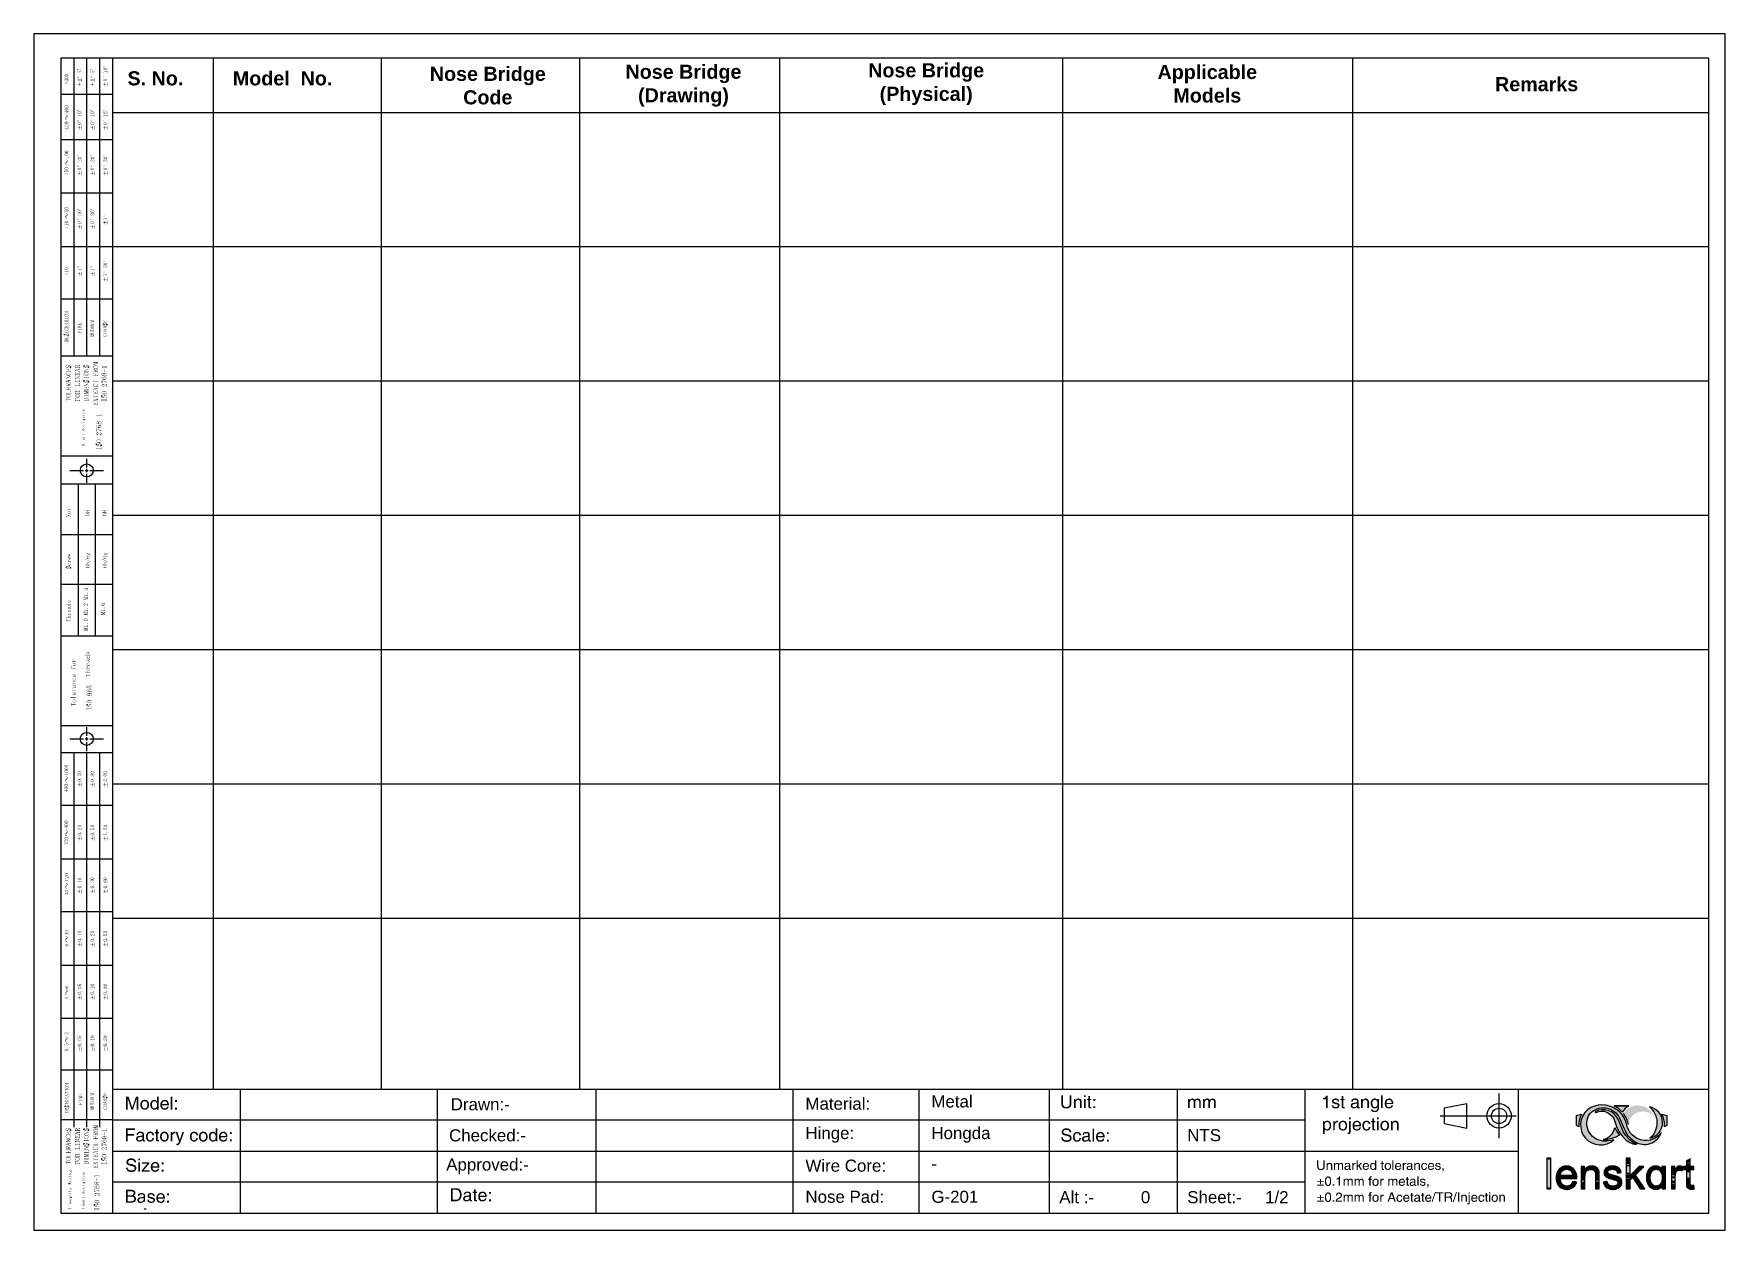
# Model space of a CAD drawing. Header units: inches. Extents: x 3613 to 8393, y -2205 to -794.
# Drawn here: x 5756 to 6176, y -1525.3 to -1228.3 of the extents above; entities that cross this region are included whole.
import ezdxf

# ---------------------------------------------------------------- set-up
doc = ezdxf.new("R2010")
doc.units = ezdxf.units.IN
doc.header["$MEASUREMENT"] = 0
doc.styles.get("Standard").update_dxf_attribs({"font": 'arial.ttf'})

msp = doc.modelspace()

# ---------------------------------------------------------------- texts
at = {"width": 34.34827, "attachment_point": 5}
for s, insert, char_height in [('{\\fArial|b1|i0|c0|p34;S. No.}', (5786.165, -1239.341), 3.5), ('{\\fArial|b1|i0|c0|p34;Model  No.}', (5817.751, -1239.341), 3.5), ('{\\fArial|b1|i0|c0|p34;Nose Bridge Code}', (5868.708, -1241.141), 3.5), ('{\\fArial|b1|i0|c0|p34;Nose Bridge (Drawing)}', (5917.299, -1241.141), 3.5), ('{\\fArial|b1|i0|c0|p34;Nose Bridge (Physical)}', (5977.563, -1240.769), 3.5), ('{\\fArial|b1|i0|c0|p34;Applicable Models}', (6047.378, -1240.684), 3.5), ('{\\fArial|b1|i0|c0|p34;Remarks}', (6129.157, -1240.79), 3.5), ('Drawn:-', (5866.835, -1494.036), 2.9997), ('\\pxql;Material:', (5964.755, -1493.892), 2.99966), ('\\pxql;Metal ', (5996.031, -1493.337), 2.99966), ('Checked:-', (5868.631, -1501.754), 2.9997), ('\\pxql;Hinge:', (5964.755, -1501.61), 2.99966), ('\\pxql;Hongda', (5996.031, -1501.61), 2.99966), ('\\pxql;NTS', (6059.572, -1501.71), 2.9997), ('Approved:-', (5868.631, -1509.426), 2.9997), ('\\pxql; Wire Core:', (5963.587, -1509.282), 2.99966), ('\\pxql;-', (5996.031, -1508.728), 2.9997), ('\\pxql;Nose Pad:', (5964.755, -1517), 2.99966), ('\\pxql;G-201', (5996.031, -1517), 2.99966), ('\\pxql;Alt :-          0', (6027.799, -1517.1), 2.99966), ('\\pxql;Sheet:-     1/2', (6059.572, -1517.1), 2.99966)]:
    msp.add_mtext(s, dxfattribs=dict(at, insert=insert, char_height=char_height))

# ---------------------------------------------------------------- blocks, each defined once
blk = doc.blocks.new('fr')
at = {"transparency": 33554559}
for points in [[(1488.16, -437.24), (1488.16, -444.82), (1489.15, -444.82), (1489.15, -437.24)], [(1498.94, -439.18), (1498.94, -439.23), (1498.72, -439.23), (1498.67, -439.27), (1498.58, -439.27), (1498.54, -439.32), (1498.45, -439.32), (1498.4, -439.36), (1498.31, -439.41), (1498.27, -439.41), (1498.22, -439.45), (1498.18, -439.45), (1498.09, -439.54), (1498.04, -439.54), (1497.95, -439.59), (1497.95, -439.63), (1497.9, -439.63), (1497.86, -439.68), (1497.86, -439.72), (1497.81, -439.72), (1497.81, -439.77), (1497.77, -439.77), (1497.77, -439.81), (1497.72, -439.86), (1497.68, -439.86), (1497.68, -439.9), (1497.63, -439.9), (1497.63, -439.95), (1497.59, -439.95), (1497.59, -439.99), (1497.54, -440.04), (1497.54, -440.08), (1497.5, -440.08), (1497.5, -439.32), (1496.69, -439.32), (1496.69, -444.82), (1497.59, -444.82), (1497.59, -441.8), (1497.63, -441.8), (1497.63, -441.26), (1497.68, -441.21), (1497.68, -441.03), (1497.72, -441.03), (1497.72, -440.85), (1497.81, -440.67), (1497.86, -440.62), (1497.86, -440.58), (1497.95, -440.49), (1497.95, -440.44), (1497.99, -440.44), (1498.04, -440.4), (1498.04, -440.35), (1498.09, -440.35), (1498.22, -440.22), (1498.27, -440.22), (1498.31, -440.17), (1498.4, -440.17), (1498.49, -440.08), (1498.58, -440.08), (1498.63, -440.04), (1498.76, -440.04), (1498.81, -439.99), (1499.35, -439.99), (1499.39, -440.04), (1499.53, -440.04), (1499.53, -440.08), (1499.62, -440.08), (1499.66, -440.13), (1499.71, -440.13), (1499.71, -440.17), (1499.8, -440.17), (1499.8, -440.22), (1499.85, -440.22), (1499.89, -440.26), (1499.89, -440.31), (1499.94, -440.31), (1499.98, -440.35), (1499.98, -440.4), (1500.07, -440.49), (1500.07, -440.53), (1500.12, -440.58), (1500.12, -440.67), (1500.21, -440.85), (1500.21, -444.82), (1501.15, -444.82), (1501.15, -440.76), (1501.11, -440.67), (1501.11, -440.49), (1501.06, -440.44), (1501.06, -440.31), (1501.02, -440.26), (1501.02, -440.17), (1500.97, -440.17), (1500.97, -440.04), (1500.93, -440.04), (1500.93, -439.99), (1500.88, -439.95), (1500.88, -439.9), (1500.84, -439.9), (1500.84, -439.86), (1500.79, -439.81), (1500.79, -439.77), (1500.75, -439.77), (1500.75, -439.72), (1500.7, -439.72), (1500.7, -439.68), (1500.66, -439.63), (1500.61, -439.63), (1500.61, -439.59), (1500.52, -439.54), (1500.48, -439.54), (1500.39, -439.45), (1500.34, -439.45), (1500.3, -439.41), (1500.25, -439.41), (1500.16, -439.36), (1500.12, -439.36), (1500.12, -439.32), (1500.03, -439.32), (1499.98, -439.27), (1499.85, -439.27), (1499.85, -439.23), (1499.57, -439.23), (1499.53, -439.18)], [(1504.04, -439.18), (1504, -439.23), (1503.77, -439.23), (1503.59, -439.32), (1503.46, -439.32), (1503.41, -439.36), (1503.37, -439.36), (1503.09, -439.5), (1503.05, -439.54), (1503, -439.54), (1502.82, -439.72), (1502.78, -439.72), (1502.78, -439.77), (1502.64, -439.9), (1502.64, -439.95), (1502.6, -439.95), (1502.6, -440.04), (1502.55, -440.04), (1502.55, -440.13), (1502.51, -440.13), (1502.51, -440.22), (1502.46, -440.22), (1502.46, -440.35), (1502.42, -440.35), (1502.42, -440.53), (1502.37, -440.53), (1502.37, -441.08), (1502.42, -441.12), (1502.42, -441.26), (1502.46, -441.26), (1502.46, -441.35), (1502.51, -441.35), (1502.51, -441.44), (1502.55, -441.44), (1502.55, -441.48), (1502.6, -441.53), (1502.6, -441.57), (1502.64, -441.57), (1502.64, -441.62), (1502.69, -441.62), (1502.69, -441.66), (1502.73, -441.66), (1502.73, -441.71), (1502.78, -441.71), (1502.78, -441.75), (1502.82, -441.75), (1502.82, -441.8), (1502.87, -441.8), (1502.87, -441.84), (1502.91, -441.84), (1502.91, -441.89), (1502.96, -441.89), (1503, -441.93), (1503.05, -441.93), (1503.05, -441.98), (1503.14, -441.98), (1503.14, -442.02), (1503.23, -442.02), (1503.32, -442.11), (1503.41, -442.11), (1503.41, -442.16), (1503.5, -442.16), (1503.55, -442.2), (1503.64, -442.2), (1503.68, -442.25), (1503.82, -442.25), (1503.86, -442.29), (1503.95, -442.29), (1504, -442.34), (1504.18, -442.34), (1504.18, -442.38), (1504.36, -442.38), (1504.36, -442.43), (1504.45, -442.43), (1504.54, -442.48), (1504.63, -442.48), (1504.67, -442.52), (1504.76, -442.52), (1504.85, -442.57), (1504.95, -442.57), (1505.04, -442.61), (1505.26, -442.66), (1505.31, -442.7), (1505.4, -442.7), (1505.4, -442.75), (1505.49, -442.75), (1505.53, -442.79), (1505.58, -442.79), (1505.58, -442.84), (1505.62, -442.84), (1505.71, -442.93), (1505.71, -442.97), (1505.76, -443.02), (1505.76, -443.06), (1505.8, -443.06), (1505.8, -443.29), (1505.85, -443.29), (1505.8, -443.33), (1505.8, -443.51), (1505.76, -443.51), (1505.76, -443.6), (1505.71, -443.65), (1505.71, -443.69), (1505.67, -443.69), (1505.67, -443.78), (1505.62, -443.78), (1505.58, -443.83), (1505.58, -443.87), (1505.53, -443.87), (1505.53, -443.92), (1505.49, -443.92), (1505.44, -443.96), (1505.4, -443.96), (1505.35, -444.01), (1505.31, -444.01), (1505.31, -444.05), (1505.22, -444.05), (1505.17, -444.1), (1504.99, -444.1), (1504.95, -444.15), (1504.13, -444.15), (1504.09, -444.1), (1503.95, -444.1), (1503.95, -444.05), (1503.82, -444.05), (1503.82, -444.01), (1503.77, -444.01), (1503.73, -443.96), (1503.68, -443.96), (1503.64, -443.92), (1503.59, -443.92), (1503.59, -443.87), (1503.55, -443.87), (1503.5, -443.83), (1503.5, -443.78), (1503.46, -443.78), (1503.46, -443.74), (1503.41, -443.74), (1503.41, -443.69), (1503.37, -443.69), (1503.37, -443.65), (1503.32, -443.6), (1503.32, -443.56), (1503.28, -443.51), (1503.28, -443.42), (1503.23, -443.42), (1503.23, -443.33), (1503.19, -443.33), (1503.19, -443.2), (1503.14, -443.15), (1503.14, -443.02), (1502.96, -443.02), (1502.91, -443.06), (1502.73, -443.06), (1502.69, -443.11), (1502.46, -443.11), (1502.37, -443.15), (1502.19, -443.15), (1502.19, -443.2), (1502.24, -443.2), (1502.24, -443.38), (1502.28, -443.38), (1502.28, -443.51), (1502.33, -443.56), (1502.33, -443.65), (1502.37, -443.69), (1502.37, -443.78), (1502.42, -443.78), (1502.42, -443.87), (1502.46, -443.87), (1502.46, -443.92), (1502.51, -443.96), (1502.51, -444.05), (1502.55, -444.05), (1502.55, -444.1), (1502.6, -444.1), (1502.6, -444.15), (1502.64, -444.15), (1502.64, -444.24), (1502.69, -444.24), (1502.78, -444.33), (1502.78, -444.37), (1502.82, -444.37), (1502.87, -444.42), (1502.87, -444.46), (1502.91, -444.46), (1502.91, -444.51), (1502.96, -444.51), (1503, -444.55), (1503.05, -444.55), (1503.09, -444.6), (1503.19, -444.64), (1503.23, -444.69), (1503.28, -444.69), (1503.41, -444.73), (1503.46, -444.78), (1504, -444.91), (1504.22, -444.91), (1504.4, -444.96), (1504.63, -444.96), (1504.81, -444.91), (1505.04, -444.91), (1505.4, -444.82), (1505.44, -444.82), (1505.58, -444.78), (1505.62, -444.73), (1505.76, -444.69), (1505.8, -444.69), (1505.89, -444.64), (1505.94, -444.6), (1506.03, -444.55), (1506.07, -444.51), (1506.12, -444.51), (1506.12, -444.46), (1506.16, -444.46), (1506.21, -444.42), (1506.21, -444.37), (1506.25, -444.37), (1506.39, -444.24), (1506.39, -444.19), (1506.43, -444.19), (1506.43, -444.15), (1506.48, -444.15), (1506.48, -444.1), (1506.52, -444.1), (1506.52, -444.01), (1506.57, -444.01), (1506.57, -443.96), (1506.62, -443.92), (1506.62, -443.87), (1506.66, -443.87), (1506.66, -443.74), (1506.71, -443.74), (1506.71, -443.6), (1506.75, -443.6), (1506.75, -443.33), (1506.8, -443.29), (1506.8, -443.06), (1506.75, -443.06), (1506.75, -442.79), (1506.71, -442.79), (1506.71, -442.66), (1506.66, -442.61), (1506.66, -442.57), (1506.62, -442.52), (1506.62, -442.48), (1506.57, -442.43), (1506.57, -442.38), (1506.52, -442.38), (1506.52, -442.34), (1506.48, -442.34), (1506.48, -442.25), (1506.43, -442.25), (1506.39, -442.2), (1506.34, -442.2), (1506.34, -442.16), (1506.3, -442.16), (1506.3, -442.11), (1506.25, -442.11), (1506.21, -442.02), (1506.12, -442.02), (1506.12, -441.98), (1506.07, -441.98), (1506.03, -441.93), (1505.98, -441.93), (1505.94, -441.89), (1505.89, -441.89), (1505.85, -441.84), (1505.76, -441.84), (1505.71, -441.8), (1505.62, -441.8), (1505.58, -441.75), (1505.49, -441.75), (1505.44, -441.71), (1505.31, -441.71), (1505.31, -441.66), (1505.17, -441.66), (1505.13, -441.62), (1504.99, -441.62), (1504.95, -441.57), (1504.85, -441.57), (1504.85, -441.53), (1504.72, -441.53), (1504.67, -441.48), (1504.49, -441.48), (1504.49, -441.44), (1504.36, -441.44), (1504.31, -441.39), (1504.22, -441.39), (1504.22, -441.35), (1504.04, -441.35), (1504.04, -441.3), (1503.86, -441.3), (1503.77, -441.26), (1503.73, -441.26), (1503.73, -441.21), (1503.64, -441.21), (1503.55, -441.12), (1503.5, -441.12), (1503.46, -441.08), (1503.46, -441.03), (1503.41, -441.03), (1503.37, -440.94), (1503.32, -440.9), (1503.32, -440.81), (1503.28, -440.81), (1503.28, -440.49), (1503.32, -440.44), (1503.32, -440.4), (1503.37, -440.35), (1503.37, -440.31), (1503.41, -440.31), (1503.46, -440.26), (1503.46, -440.22), (1503.5, -440.22), (1503.59, -440.13), (1503.64, -440.13), (1503.64, -440.08), (1503.73, -440.08), (1503.73, -440.04), (1503.86, -440.04), (1503.91, -439.99), (1504.13, -439.99), (1504.18, -439.95), (1504.72, -439.95), (1504.76, -439.99), (1504.95, -439.99), (1504.99, -440.04), (1505.08, -440.04), (1505.08, -440.08), (1505.17, -440.08), (1505.17, -440.13), (1505.22, -440.13), (1505.26, -440.17), (1505.31, -440.17), (1505.31, -440.22), (1505.35, -440.22), (1505.44, -440.31), (1505.44, -440.35), (1505.49, -440.35), (1505.49, -440.4), (1505.53, -440.44), (1505.53, -440.49), (1505.58, -440.53), (1505.58, -440.58), (1505.62, -440.62), (1505.62, -440.81), (1505.67, -440.81), (1505.67, -440.85), (1505.85, -440.85), (1505.85, -440.81), (1506.16, -440.81), (1506.21, -440.76), (1506.52, -440.76), (1506.52, -440.72), (1506.57, -440.72), (1506.57, -440.62), (1506.52, -440.62), (1506.52, -440.44), (1506.48, -440.4), (1506.48, -440.26), (1506.43, -440.26), (1506.43, -440.17), (1506.39, -440.13), (1506.39, -440.04), (1506.34, -440.04), (1506.34, -439.99), (1506.3, -439.99), (1506.3, -439.9), (1506.25, -439.9), (1506.25, -439.86), (1506.07, -439.68), (1505.98, -439.63), (1505.89, -439.54), (1505.8, -439.5), (1505.76, -439.45), (1505.71, -439.45), (1505.53, -439.36), (1505.44, -439.36), (1505.4, -439.32), (1505.31, -439.32), (1505.17, -439.27), (1505.08, -439.23), (1504.81, -439.23), (1504.76, -439.18)], [(1520.97, -439.18), (1520.92, -439.23), (1520.79, -439.23), (1520.74, -439.27), (1520.65, -439.27), (1520.65, -439.32), (1520.61, -439.32), (1520.56, -439.36), (1520.52, -439.36), (1520.52, -439.41), (1520.47, -439.41), (1520.24, -439.63), (1520.24, -439.68), (1520.2, -439.68), (1520.2, -439.72), (1520.11, -439.81), (1520.11, -439.86), (1520.06, -439.86), (1520.06, -439.9), (1520.02, -439.95), (1520.02, -439.99), (1519.97, -440.04), (1519.97, -440.08), (1519.93, -440.13), (1519.93, -439.32), (1519.07, -439.32), (1519.07, -444.82), (1520.02, -444.82), (1520.02, -441.57), (1520.06, -441.48), (1520.06, -441.17), (1520.2, -440.76), (1520.29, -440.62), (1520.34, -440.53), (1520.34, -440.49), (1520.43, -440.44), (1520.47, -440.4), (1520.52, -440.35), (1520.52, -440.31), (1520.56, -440.31), (1520.61, -440.26), (1520.65, -440.26), (1520.65, -440.22), (1520.74, -440.22), (1520.79, -440.17), (1521.01, -440.17), (1521.06, -440.13), (1521.19, -440.13), (1521.19, -440.17), (1521.42, -440.17), (1521.46, -440.22), (1521.51, -440.22), (1521.51, -440.26), (1521.6, -440.26), (1521.64, -440.31), (1521.69, -440.31), (1521.73, -440.35), (1521.78, -440.31), (1521.78, -440.22), (1521.82, -440.22), (1521.82, -440.13), (1521.87, -440.08), (1521.87, -439.99), (1521.91, -439.95), (1521.91, -439.86), (1521.96, -439.86), (1521.96, -439.77), (1522.01, -439.72), (1522.01, -439.63), (1522.05, -439.59), (1522.05, -439.45), (1521.96, -439.45), (1521.96, -439.41), (1521.91, -439.41), (1521.87, -439.36), (1521.82, -439.36), (1521.78, -439.32), (1521.69, -439.32), (1521.69, -439.27), (1521.6, -439.27), (1521.51, -439.23), (1521.33, -439.23), (1521.33, -439.18)], [(1523.72, -437.38), (1523.68, -437.42), (1523.63, -437.42), (1523.63, -437.47), (1523.58, -437.47), (1523.49, -437.51), (1523.45, -437.56), (1523.36, -437.6), (1523.31, -437.6), (1523.22, -437.69), (1523.18, -437.69), (1523.04, -437.83), (1522.95, -437.83), (1522.91, -437.87), (1522.86, -437.87), (1522.86, -437.92), (1522.82, -437.92), (1522.82, -439.32), (1522.1, -439.32), (1522.1, -440.04), (1522.82, -440.04), (1522.82, -444.01), (1522.86, -444.01), (1522.86, -444.19), (1522.91, -444.24), (1522.91, -444.33), (1522.95, -444.37), (1522.95, -444.42), (1523.04, -444.51), (1523.04, -444.55), (1523.09, -444.55), (1523.22, -444.69), (1523.4, -444.78), (1523.49, -444.78), (1523.54, -444.82), (1523.63, -444.82), (1523.68, -444.87), (1524.53, -444.87), (1524.58, -444.82), (1524.71, -444.82), (1524.76, -444.78), (1524.8, -444.78), (1524.76, -444.73), (1524.76, -444.51), (1524.71, -444.46), (1524.71, -444.24), (1524.67, -444.19), (1524.67, -443.96), (1524.58, -443.96), (1524.53, -444.01), (1524.08, -444.01), (1524.08, -443.96), (1523.95, -443.96), (1523.9, -443.92), (1523.9, -443.87), (1523.86, -443.87), (1523.86, -443.83), (1523.81, -443.83), (1523.81, -443.78), (1523.77, -443.78), (1523.77, -443.69), (1523.72, -443.69), (1523.72, -440.04), (1524.67, -440.04), (1524.67, -439.32), (1523.72, -439.32)]]:
    blk.add_hatch(color=256, dxfattribs=at).paths.add_polyline_path(points)
h = blk.add_hatch(color=256, dxfattribs=at)
h.paths.add_polyline_path([(1495.51, -441.57), (1495.51, -441.26), (1495.47, -441.26), (1495.47, -441.12), (1495.42, -441.03), (1495.42, -440.94), (1495.38, -440.9), (1495.38, -440.81), (1495.33, -440.76), (1495.33, -440.67), (1495.29, -440.62), (1495.24, -440.53), (1495.24, -440.44), (1495.2, -440.4), (1495.2, -440.35), (1495.15, -440.35), (1495.11, -440.26), (1495.11, -440.22), (1495.02, -440.13), (1495.02, -440.08), (1494.97, -440.08), (1494.97, -440.04), (1494.93, -440.04), (1494.93, -439.99), (1494.88, -439.99), (1494.88, -439.95), (1494.61, -439.68), (1494.56, -439.68), (1494.47, -439.59), (1494.43, -439.59), (1494.34, -439.5), (1494.29, -439.5), (1494.2, -439.45), (1494.16, -439.41), (1494.07, -439.36), (1493.98, -439.36), (1493.93, -439.32), (1493.84, -439.27), (1493.8, -439.27), (1493.66, -439.23), (1493.44, -439.23), (1493.3, -439.18), (1492.71, -439.18), (1492.62, -439.23), (1492.44, -439.23), (1492.31, -439.27), (1492.26, -439.27), (1492.13, -439.32), (1492.13, -439.36), (1491.99, -439.36), (1491.95, -439.41), (1491.86, -439.45), (1491.81, -439.5), (1491.72, -439.5), (1491.63, -439.59), (1491.5, -439.68), (1491.41, -439.77), (1491.36, -439.77), (1491.36, -439.81), (1491.32, -439.81), (1491.32, -439.86), (1491.27, -439.86), (1491.23, -439.9), (1491.23, -439.95), (1491.18, -439.95), (1491.18, -439.99), (1491.13, -439.99), (1491.13, -440.04), (1491.09, -440.04), (1491.09, -440.08), (1491.04, -440.13), (1491.04, -440.17), (1491, -440.17), (1491, -440.26), (1490.95, -440.26), (1490.91, -440.35), (1490.91, -440.4), (1490.86, -440.4), (1490.86, -440.44), (1490.82, -440.49), (1490.82, -440.53), (1490.77, -440.62), (1490.73, -440.67), (1490.73, -440.76), (1490.68, -440.76), (1490.68, -440.85), (1490.64, -440.9), (1490.64, -441.03), (1490.59, -441.03), (1490.59, -441.21), (1490.55, -441.26), (1490.55, -441.53), (1490.5, -441.57), (1490.5, -442.66), (1490.55, -442.79), (1490.55, -442.88), (1490.59, -442.97), (1490.59, -443.11), (1490.64, -443.15), (1490.64, -443.29), (1490.68, -443.29), (1490.68, -443.38), (1490.73, -443.42), (1490.77, -443.51), (1490.77, -443.6), (1490.82, -443.6), (1490.82, -443.69), (1490.86, -443.69), (1490.86, -443.78), (1490.91, -443.78), (1490.91, -443.83), (1491, -443.92), (1491, -443.96), (1491.04, -443.96), (1491.04, -444.01), (1491.09, -444.05), (1491.13, -444.05), (1491.13, -444.15), (1491.18, -444.15), (1491.18, -444.19), (1491.23, -444.19), (1491.23, -444.24), (1491.27, -444.24), (1491.32, -444.33), (1491.36, -444.37), (1491.45, -444.42), (1491.5, -444.46), (1491.59, -444.51), (1491.63, -444.55), (1491.72, -444.6), (1491.77, -444.6), (1491.86, -444.64), (1491.9, -444.69), (1491.99, -444.73), (1492.04, -444.73), (1492.31, -444.82), (1492.35, -444.82), (1492.62, -444.91), (1492.94, -444.91), (1492.99, -444.96), (1493.26, -444.96), (1493.3, -444.91), (1493.62, -444.91), (1493.71, -444.87), (1493.75, -444.87), (1494.02, -444.78), (1494.07, -444.78), (1494.16, -444.73), (1494.2, -444.73), (1494.29, -444.69), (1494.34, -444.64), (1494.43, -444.6), (1494.47, -444.6), (1494.56, -444.55), (1494.61, -444.51), (1494.7, -444.46), (1494.75, -444.42), (1494.84, -444.37), (1494.88, -444.33), (1494.93, -444.24), (1494.97, -444.24), (1494.97, -444.19), (1495.02, -444.19), (1495.02, -444.15), (1495.06, -444.15), (1495.06, -444.1), (1495.15, -444.01), (1495.15, -443.96), (1495.2, -443.96), (1495.2, -443.92), (1495.24, -443.87), (1495.24, -443.83), (1495.29, -443.83), (1495.29, -443.74), (1495.33, -443.69), (1495.42, -443.51), (1495.42, -443.42), (1495.47, -443.42), (1495.47, -443.29), (1495.51, -443.29), (1495.51, -443.15), (1495.38, -443.15), (1495.29, -443.11), (1495.06, -443.11), (1494.97, -443.06), (1494.66, -443.06), (1494.61, -443.02), (1494.56, -443.02), (1494.56, -443.11), (1494.52, -443.11), (1494.52, -443.2), (1494.47, -443.2), (1494.47, -443.29), (1494.43, -443.33), (1494.43, -443.38), (1494.38, -443.42), (1494.29, -443.6), (1494.25, -443.6), (1494.2, -443.69), (1494.16, -443.74), (1494.16, -443.78), (1494.11, -443.78), (1494.11, -443.83), (1494.07, -443.83), (1493.98, -443.92), (1493.93, -443.92), (1493.89, -443.96), (1493.84, -443.96), (1493.84, -444.01), (1493.8, -444.01), (1493.75, -444.05), (1493.66, -444.05), (1493.62, -444.1), (1493.53, -444.1), (1493.48, -444.15), (1492.71, -444.15), (1492.71, -444.1), (1492.58, -444.1), (1492.58, -444.05), (1492.44, -444.05), (1492.44, -444.01), (1492.35, -444.01), (1492.35, -443.96), (1492.31, -443.96), (1492.26, -443.92), (1492.22, -443.92), (1492.13, -443.83), (1492.08, -443.83), (1492.08, -443.78), (1492.04, -443.78), (1492.04, -443.74), (1491.99, -443.69), (1491.95, -443.69), (1491.86, -443.51), (1491.81, -443.51), (1491.77, -443.42), (1491.72, -443.38), (1491.72, -443.29), (1491.68, -443.29), (1491.68, -443.2), (1491.63, -443.2), (1491.63, -443.11), (1491.59, -443.11), (1491.59, -442.97), (1491.54, -442.88), (1491.54, -442.84), (1491.5, -442.79), (1491.5, -442.48), (1491.45, -442.48), (1491.45, -442.29), (1495.56, -442.29), (1495.56, -441.57)])
h.paths.add_polyline_path([(1494.56, -441.26), (1494.56, -441.53), (1491.5, -441.53), (1491.5, -441.35), (1491.54, -441.35), (1491.54, -441.12), (1491.59, -441.12), (1491.59, -441.03), (1491.63, -440.99), (1491.63, -440.9), (1491.68, -440.85), (1491.68, -440.81), (1491.72, -440.76), (1491.72, -440.72), (1491.77, -440.67), (1491.77, -440.62), (1491.81, -440.62), (1491.86, -440.53), (1491.9, -440.49), (1491.9, -440.44), (1491.99, -440.4), (1491.99, -440.35), (1492.04, -440.35), (1492.08, -440.26), (1492.13, -440.26), (1492.22, -440.17), (1492.26, -440.17), (1492.31, -440.13), (1492.35, -440.13), (1492.35, -440.08), (1492.44, -440.08), (1492.44, -440.04), (1492.53, -440.04), (1492.58, -439.99), (1492.71, -439.99), (1492.8, -439.95), (1493.35, -439.95), (1493.39, -439.99), (1493.53, -439.99), (1493.57, -440.04), (1493.66, -440.04), (1493.71, -440.08), (1493.75, -440.08), (1493.8, -440.13), (1493.84, -440.13), (1493.89, -440.17), (1493.98, -440.22), (1493.98, -440.26), (1494.02, -440.26), (1494.07, -440.35), (1494.11, -440.35), (1494.11, -440.4), (1494.16, -440.4), (1494.2, -440.44), (1494.2, -440.49), (1494.25, -440.53), (1494.29, -440.62), (1494.34, -440.62), (1494.34, -440.67), (1494.38, -440.72), (1494.38, -440.76), (1494.43, -440.81), (1494.43, -440.9), (1494.47, -440.94), (1494.47, -441.03), (1494.52, -441.12), (1494.52, -441.26)], flags=0)
h = blk.add_hatch(color=256, dxfattribs=at)
h.paths.add_polyline_path([(1510.54, -441.98), (1510.54, -441.93), (1510.5, -441.93), (1510.5, -441.84), (1510.45, -441.84), (1510.41, -441.75), (1510.36, -441.71), (1510.36, -441.66), (1510.32, -441.66), (1510.32, -441.57), (1510.27, -441.57), (1510.27, -441.53), (1510.23, -441.48), (1510.23, -441.44), (1510.18, -441.44), (1510.18, -441.39), (1510.14, -441.35), (1510.14, -441.3), (1510.18, -441.3), (1510.63, -440.85), (1510.68, -440.85), (1510.68, -440.81), (1510.72, -440.81), (1510.72, -440.76), (1510.77, -440.76), (1510.81, -440.72), (1510.86, -440.62), (1510.9, -440.58), (1510.99, -440.53), (1510.99, -440.49), (1511.08, -440.44), (1511.08, -440.4), (1511.13, -440.35), (1511.17, -440.35), (1511.17, -440.31), (1511.22, -440.26), (1511.26, -440.26), (1511.26, -440.22), (1511.31, -440.22), (1511.35, -440.17), (1511.35, -440.13), (1511.4, -440.13), (1511.4, -440.08), (1511.44, -440.08), (1511.49, -440.04), (1511.49, -439.99), (1511.53, -439.99), (1511.53, -439.95), (1511.58, -439.95), (1511.58, -439.9), (1511.62, -439.9), (1511.94, -439.59), (1511.99, -439.54), (1512.03, -439.54), (1512.03, -439.5), (1512.08, -439.5), (1512.08, -439.45), (1512.12, -439.41), (1512.17, -439.41), (1512.17, -439.36), (1512.21, -439.36), (1512.21, -439.32), (1510.99, -439.32), (1510.99, -439.36), (1510.95, -439.41), (1510.9, -439.41), (1510.9, -439.45), (1510.86, -439.45), (1510.86, -439.5), (1510.81, -439.5), (1510.81, -439.54), (1510.72, -439.63), (1510.68, -439.63), (1510.68, -439.68), (1510.63, -439.68), (1510.63, -439.72), (1510.45, -439.9), (1510.41, -439.9), (1510.41, -439.95), (1510.36, -439.95), (1510.36, -439.99), (1510.14, -440.22), (1510.14, -440.26), (1510.09, -440.26), (1509.95, -440.4), (1509.95, -440.44), (1509.86, -440.49), (1509.86, -440.53), (1509.82, -440.53), (1509.73, -440.62), (1509.68, -440.72), (1509.59, -440.76), (1509.59, -440.81), (1509.55, -440.81), (1509.55, -440.85), (1509.5, -440.85), (1509.28, -441.08), (1509.28, -441.12), (1509.23, -441.12), (1509.23, -441.17), (1509.19, -441.17), (1509.19, -441.21), (1509.14, -441.21), (1509.1, -441.26), (1509.1, -441.3), (1509.05, -441.3), (1509.05, -441.35), (1509.01, -441.35), (1509.01, -441.39), (1508.96, -441.39), (1508.96, -441.44), (1508.92, -441.44), (1508.92, -441.48), (1508.87, -441.48), (1508.87, -441.53), (1508.83, -441.53), (1508.83, -437.24), (1507.88, -437.24), (1507.88, -444.82), (1508.83, -444.82), (1508.83, -442.61), (1508.87, -442.61), (1508.87, -442.57), (1508.96, -442.48), (1509.05, -442.43), (1509.05, -442.38), (1509.14, -442.29), (1509.28, -442.2), (1509.46, -442.02), (1509.5, -442.02), (1509.55, -442.07), (1509.55, -442.11), (1509.59, -442.16), (1509.59, -442.2), (1509.64, -442.2), (1509.64, -442.25), (1509.68, -442.29), (1509.68, -442.34), (1509.73, -442.34), (1509.73, -442.38), (1509.77, -442.43), (1509.82, -442.52), (1509.82, -442.57), (1509.86, -442.57), (1509.86, -442.61), (1509.91, -442.66), (1509.91, -442.7), (1510, -442.79), (1510.05, -442.88), (1510.09, -442.93), (1510.09, -442.97), (1510.18, -443.06), (1510.18, -443.11), (1510.27, -443.2), (1510.27, -443.24), (1510.32, -443.29), (1510.36, -443.33), (1510.36, -443.38), (1510.41, -443.38), (1510.41, -443.42), (1510.45, -443.51), (1510.5, -443.51), (1510.5, -443.56), (1510.54, -443.6), (1510.54, -443.65), (1510.59, -443.69), (1510.59, -443.74), (1510.63, -443.74), (1510.63, -443.78), (1510.68, -443.83), (1510.68, -443.87), (1510.72, -443.87), (1510.72, -443.92), (1510.77, -443.96), (1510.77, -444.01), (1510.81, -444.01), (1510.81, -444.1), (1510.86, -444.1), (1510.86, -444.15), (1510.9, -444.15), (1510.9, -444.24), (1510.95, -444.24), (1510.95, -444.28), (1510.99, -444.33), (1510.99, -444.37), (1511.04, -444.37), (1511.04, -444.42), (1511.08, -444.46), (1511.08, -444.51), (1511.13, -444.51), (1511.13, -444.6), (1511.17, -444.6), (1511.17, -444.64), (1511.22, -444.64), (1511.22, -444.73), (1511.26, -444.73), (1511.26, -444.78), (1511.31, -444.78), (1511.31, -444.82), (1512.44, -444.82), (1512.44, -444.78), (1512.39, -444.73), (1512.39, -444.69), (1512.35, -444.69), (1512.35, -444.64), (1512.3, -444.64), (1512.3, -444.6), (1512.26, -444.55), (1512.26, -444.51), (1512.21, -444.46), (1512.21, -444.42), (1512.17, -444.37), (1512.12, -444.37), (1512.12, -444.28), (1512.08, -444.28), (1512.08, -444.24), (1512.03, -444.19), (1512.03, -444.15), (1511.99, -444.15), (1511.99, -444.1), (1511.94, -444.05), (1511.94, -444.01), (1511.9, -444.01), (1511.9, -443.96), (1511.85, -443.92), (1511.85, -443.87), (1511.81, -443.87), (1511.81, -443.83), (1511.76, -443.78), (1511.76, -443.74), (1511.71, -443.74), (1511.71, -443.69), (1511.67, -443.65), (1511.67, -443.6), (1511.58, -443.51), (1511.53, -443.42), (1511.49, -443.42), (1511.49, -443.33), (1511.4, -443.24), (1511.4, -443.2), (1511.35, -443.15), (1511.31, -443.15), (1511.31, -443.06), (1511.17, -442.93), (1511.17, -442.88), (1511.13, -442.79), (1511.08, -442.79), (1511.08, -442.75), (1510.95, -442.61), (1510.95, -442.52), (1510.9, -442.52), (1510.86, -442.43), (1510.81, -442.38), (1510.81, -442.34), (1510.77, -442.34), (1510.77, -442.25), (1510.72, -442.2), (1510.68, -442.2), (1510.68, -442.11), (1510.59, -442.02), (1510.59, -441.98)])
h.paths.add_polyline_path([(1509.05, -441.71), (1508.96, -441.66), (1509.01, -441.66)], flags=0)
h.paths.add_polyline_path([(1509.41, -441.98), (1509.37, -441.93), (1509.41, -441.93)], flags=0)
h = blk.add_hatch(color=256, dxfattribs=at)
h.paths.add_polyline_path([(1513.25, -443.65), (1513.25, -443.74), (1513.29, -443.74), (1513.29, -443.83), (1513.34, -443.83), (1513.34, -443.87), (1513.38, -443.92), (1513.38, -443.96), (1513.48, -444.05), (1513.48, -444.1), (1513.52, -444.1), (1513.52, -444.15), (1513.57, -444.15), (1513.57, -444.19), (1513.61, -444.19), (1513.61, -444.24), (1513.66, -444.24), (1513.66, -444.28), (1513.7, -444.28), (1513.7, -444.33), (1513.75, -444.37), (1513.79, -444.37), (1513.93, -444.51), (1513.97, -444.51), (1514.06, -444.6), (1514.11, -444.6), (1514.11, -444.64), (1514.2, -444.64), (1514.29, -444.73), (1514.38, -444.73), (1514.38, -444.78), (1514.51, -444.78), (1514.51, -444.82), (1514.6, -444.82), (1514.65, -444.87), (1514.78, -444.87), (1514.87, -444.91), (1515.19, -444.91), (1515.24, -444.96), (1515.33, -444.91), (1515.6, -444.91), (1515.69, -444.87), (1515.82, -444.87), (1515.87, -444.82), (1515.96, -444.82), (1515.96, -444.78), (1516.05, -444.78), (1516.09, -444.73), (1516.14, -444.73), (1516.18, -444.69), (1516.23, -444.69), (1516.23, -444.64), (1516.32, -444.64), (1516.32, -444.6), (1516.36, -444.6), (1516.41, -444.55), (1516.41, -444.51), (1516.45, -444.51), (1516.63, -444.33), (1516.63, -444.28), (1516.68, -444.28), (1516.68, -444.24), (1516.72, -444.24), (1516.72, -444.15), (1516.77, -444.15), (1516.77, -444.82), (1517.63, -444.82), (1517.63, -439.32), (1516.72, -439.32), (1516.72, -439.9), (1516.68, -439.9), (1516.68, -439.86), (1516.63, -439.86), (1516.63, -439.81), (1516.59, -439.81), (1516.59, -439.77), (1516.54, -439.72), (1516.5, -439.72), (1516.5, -439.68), (1516.45, -439.68), (1516.45, -439.63), (1516.41, -439.63), (1516.41, -439.59), (1516.36, -439.59), (1516.32, -439.54), (1516.27, -439.54), (1516.27, -439.5), (1516.23, -439.5), (1516.23, -439.45), (1516.18, -439.45), (1516.14, -439.41), (1516.09, -439.41), (1516.05, -439.36), (1515.96, -439.36), (1515.96, -439.32), (1515.87, -439.32), (1515.87, -439.27), (1515.73, -439.27), (1515.64, -439.23), (1515.51, -439.23), (1515.46, -439.18), (1514.87, -439.18), (1514.83, -439.23), (1514.69, -439.23), (1514.6, -439.27), (1514.47, -439.27), (1514.47, -439.32), (1514.33, -439.32), (1514.33, -439.36), (1514.29, -439.36), (1514.24, -439.41), (1514.15, -439.41), (1514.15, -439.45), (1514.06, -439.45), (1514.06, -439.5), (1514.02, -439.5), (1513.97, -439.54), (1513.93, -439.54), (1513.93, -439.59), (1513.88, -439.59), (1513.79, -439.68), (1513.75, -439.68), (1513.75, -439.72), (1513.7, -439.72), (1513.7, -439.77), (1513.57, -439.9), (1513.52, -439.9), (1513.52, -439.95), (1513.43, -440.04), (1513.43, -440.08), (1513.38, -440.13), (1513.38, -440.17), (1513.25, -440.31), (1513.25, -440.35), (1513.2, -440.4), (1513.2, -440.49), (1513.16, -440.49), (1513.16, -440.58), (1513.11, -440.62), (1513.11, -440.72), (1513.07, -440.76), (1513.07, -440.85), (1513.02, -440.85), (1513.02, -440.94), (1512.98, -440.99), (1512.98, -441.17), (1512.93, -441.21), (1512.93, -441.44), (1512.89, -441.44), (1512.89, -442.61), (1512.93, -442.66), (1512.93, -442.79), (1512.98, -442.88), (1512.98, -443.02), (1513.02, -443.06), (1513.02, -443.15), (1513.07, -443.2), (1513.07, -443.29), (1513.11, -443.33), (1513.11, -443.42), (1513.16, -443.51), (1513.2, -443.56), (1513.2, -443.65)])
h.paths.add_polyline_path([(1514.33, -443.74), (1514.33, -443.69), (1514.29, -443.65), (1514.29, -443.6), (1514.2, -443.51), (1514.15, -443.42), (1514.11, -443.38), (1514.11, -443.33), (1514.06, -443.29), (1514.06, -443.2), (1513.97, -443.11), (1513.97, -443.02), (1513.93, -442.97), (1513.93, -442.79), (1513.88, -442.79), (1513.88, -442.66), (1513.84, -442.61), (1513.84, -442.2), (1513.79, -442.16), (1513.79, -441.89), (1513.84, -441.89), (1513.84, -441.48), (1513.88, -441.44), (1513.88, -441.26), (1513.93, -441.21), (1513.93, -441.08), (1513.97, -441.03), (1513.97, -440.99), (1514.02, -440.94), (1514.02, -440.85), (1514.06, -440.85), (1514.06, -440.76), (1514.11, -440.76), (1514.11, -440.72), (1514.15, -440.62), (1514.15, -440.58), (1514.2, -440.53), (1514.24, -440.53), (1514.24, -440.49), (1514.29, -440.44), (1514.29, -440.4), (1514.33, -440.35), (1514.38, -440.35), (1514.38, -440.31), (1514.42, -440.26), (1514.47, -440.26), (1514.47, -440.22), (1514.51, -440.22), (1514.65, -440.08), (1514.69, -440.08), (1514.87, -439.99), (1514.96, -439.99), (1515.01, -439.95), (1515.55, -439.95), (1515.64, -439.99), (1515.73, -439.99), (1515.82, -440.04), (1515.87, -440.08), (1515.91, -440.08), (1515.96, -440.13), (1516, -440.13), (1516, -440.17), (1516.09, -440.22), (1516.14, -440.22), (1516.14, -440.26), (1516.23, -440.31), (1516.23, -440.35), (1516.27, -440.35), (1516.32, -440.4), (1516.32, -440.44), (1516.36, -440.49), (1516.36, -440.53), (1516.45, -440.62), (1516.5, -440.72), (1516.5, -440.76), (1516.54, -440.81), (1516.54, -440.85), (1516.59, -440.85), (1516.59, -440.94), (1516.63, -440.99), (1516.63, -441.03), (1516.68, -441.08), (1516.68, -441.21), (1516.72, -441.26), (1516.72, -441.44), (1516.77, -441.44), (1516.77, -441.71), (1516.81, -441.75), (1516.81, -442.43), (1516.77, -442.52), (1516.77, -442.75), (1516.72, -442.79), (1516.72, -442.93), (1516.68, -442.97), (1516.68, -443.11), (1516.63, -443.15), (1516.63, -443.2), (1516.59, -443.24), (1516.59, -443.29), (1516.54, -443.33), (1516.54, -443.42), (1516.5, -443.42), (1516.45, -443.51), (1516.45, -443.56), (1516.41, -443.6), (1516.41, -443.65), (1516.36, -443.65), (1516.36, -443.69), (1516.32, -443.69), (1516.32, -443.74), (1516.27, -443.74), (1516.27, -443.78), (1516.23, -443.83), (1516.18, -443.83), (1516.18, -443.87), (1516.14, -443.87), (1516.14, -443.92), (1516.09, -443.92), (1516, -444.01), (1515.91, -444.01), (1515.91, -444.05), (1515.82, -444.05), (1515.78, -444.1), (1515.64, -444.1), (1515.64, -444.15), (1514.96, -444.15), (1514.96, -444.1), (1514.83, -444.1), (1514.83, -444.05), (1514.74, -444.05), (1514.74, -444.01), (1514.65, -444.01), (1514.65, -443.96), (1514.6, -443.96), (1514.51, -443.87), (1514.47, -443.87), (1514.47, -443.83), (1514.42, -443.83), (1514.38, -443.78), (1514.38, -443.74)], flags=0)
for points in [[(1488.2, -437.24), (1488.16, -437.24)], [(1489.15, -437.24), (1488.16, -437.24)], [(1489.15, -437.24), (1488.16, -437.24)], [(1489.15, -437.24), (1488.16, -437.24)], [(1489.15, -437.24), (1488.16, -437.24)], [(1489.15, -437.24), (1488.16, -437.24)], [(1489.15, -437.24), (1488.16, -437.24)], [(1489.15, -437.24), (1488.16, -437.24)], [(1489.15, -437.24), (1488.16, -437.24)], [(1489.15, -437.24), (1488.16, -437.24)], [(1489.15, -437.24), (1488.16, -437.24)], [(1489.15, -437.24), (1488.16, -437.24)], [(1489.15, -437.24), (1488.16, -437.24)], [(1489.15, -437.24), (1488.16, -437.24)], [(1489.15, -437.24), (1488.16, -437.24)], [(1489.15, -444.82), (1489.15, -437.24), (1488.16, -437.24), (1488.16, -444.82)], [(1489.15, -437.28), (1488.16, -437.28)], [(1489.15, -437.28), (1488.16, -437.28)], [(1489.15, -437.38), (1488.16, -437.38)], [(1489.15, -437.38), (1488.16, -437.38)], [(1488.25, -437.24), (1488.2, -437.24)], [(1488.29, -437.24), (1488.25, -437.24)], [(1488.34, -437.24), (1488.29, -437.24)], [(1488.43, -437.24), (1488.34, -437.24)], [(1488.56, -437.24), (1488.43, -437.24)], [(1488.79, -437.24), (1488.56, -437.24)], [(1488.88, -437.24), (1488.79, -437.24)], [(1488.97, -437.24), (1488.88, -437.24)], [(1489.01, -437.24), (1488.97, -437.24)], [(1489.06, -437.24), (1489.01, -437.24)], [(1489.1, -437.24), (1489.06, -437.24)], [(1489.15, -437.24), (1489.1, -437.24)], [(1491.23, -439.95), (1491.18, -439.95), (1491.18, -439.99), (1491.13, -439.99), (1491.13, -440.04), (1491.09, -440.08), (1491.04, -440.17), (1490.91, -440.35), (1490.82, -440.53), (1490.77, -440.62), (1490.73, -440.72), (1490.68, -440.85), (1490.64, -440.94), (1490.59, -441.03), (1490.59, -441.17), (1490.55, -441.26), (1490.55, -441.53), (1490.5, -441.57), (1490.5, -441.62), (1490.82, -441.62), (1491.04, -441.57), (1491.23, -441.57), (1491.32, -441.53), (1491.5, -441.53), (1491.5, -441.39), (1491.54, -441.35), (1491.54, -441.17), (1491.59, -441.03), (1491.63, -440.9), (1491.72, -440.76), (1491.81, -440.62), (1491.9, -440.49), (1491.99, -440.35), (1492.13, -440.26), (1492.22, -440.17), (1492.31, -440.13), (1492.35, -440.08), (1492.44, -440.08), (1492.49, -440.04), (1492.58, -439.99), (1492.71, -439.99), (1492.8, -439.95), (1493.08, -439.95)], [(1491.63, -440.94), (1490.64, -440.94)], [(1491.63, -440.94), (1490.64, -440.94)], [(1490.73, -440.76), (1490.68, -440.76), (1491.72, -440.76)], [(1491.68, -440.85), (1490.68, -440.85)], [(1491.68, -440.85), (1490.68, -440.85)], [(1491.77, -440.67), (1490.73, -440.67)], [(1491.77, -440.67), (1490.73, -440.67)], [(1491.72, -440.76), (1490.73, -440.76)], [(1491.81, -440.62), (1490.77, -440.62)], [(1491.81, -440.62), (1490.77, -440.62)], [(1491.77, -440.62), (1490.77, -440.62)], [(1490.77, -440.62), (1491.81, -440.62), (1491.77, -440.62)], [(1491.86, -440.53), (1490.82, -440.53)], [(1491.86, -440.53), (1490.82, -440.53)], [(1491.86, -440.53), (1490.82, -440.53)], [(1491.86, -440.53), (1490.82, -440.53)], [(1490.91, -440.4), (1490.86, -440.4), (1491.99, -440.4)], [(1491.99, -440.35), (1490.91, -440.35)], [(1490.91, -440.35), (1492.04, -440.35), (1491.99, -440.35)], [(1491.99, -440.35), (1490.91, -440.35)], [(1491.99, -440.35), (1490.91, -440.35)], [(1491.99, -440.4), (1490.91, -440.4)], [(1491, -440.26), (1490.95, -440.26), (1492.13, -440.26)], [(1492.08, -440.26), (1490.95, -440.26)], [(1490.95, -440.26), (1492.13, -440.26), (1492.08, -440.26)], [(1491.04, -440.17), (1491, -440.17), (1492.22, -440.17)], [(1492.22, -440.17), (1491, -440.17)], [(1492.22, -440.17), (1491, -440.17)], [(1492.13, -440.26), (1491, -440.26)], [(1492.31, -440.13), (1491.04, -440.13)], [(1491.04, -440.13), (1492.35, -440.13), (1492.31, -440.13)], [(1492.31, -440.13), (1491.04, -440.13)], [(1492.31, -440.13), (1491.04, -440.13)], [(1491.04, -440.17), (1492.26, -440.17), (1492.22, -440.17)], [(1491.13, -440.04), (1491.09, -440.04), (1492.44, -440.04)], [(1492.4, -440.08), (1491.09, -440.08)], [(1491.09, -440.08), (1492.44, -440.08), (1492.4, -440.08)], [(1492.4, -440.08), (1491.09, -440.08)], [(1492.4, -440.08), (1491.09, -440.08)], [(1492.35, -440.08), (1491.09, -440.08)], [(1491.09, -440.08), (1492.4, -440.08), (1492.35, -440.08)], [(1491.18, -439.99), (1491.13, -439.99), (1492.67, -439.99)], [(1492.62, -439.99), (1491.13, -439.99)], [(1491.13, -439.99), (1492.67, -439.99), (1492.62, -439.99)], [(1492.62, -439.99), (1491.13, -439.99)], [(1492.62, -439.99), (1491.13, -439.99)], [(1492.62, -439.99), (1491.13, -439.99)], [(1492.62, -439.99), (1491.13, -439.99)], [(1492.58, -439.99), (1491.13, -439.99)], [(1491.13, -439.99), (1492.62, -439.99), (1492.58, -439.99)], [(1492.58, -439.99), (1491.13, -439.99)], [(1492.58, -439.99), (1491.13, -439.99)], [(1492.58, -439.99), (1491.13, -439.99)], [(1492.58, -439.99), (1491.13, -439.99)], [(1492.58, -439.99), (1491.13, -439.99)], [(1492.58, -439.99), (1491.13, -439.99)], [(1492.58, -439.99), (1491.13, -439.99)], [(1492.58, -439.99), (1491.13, -439.99)], [(1492.53, -440.04), (1491.13, -440.04)], [(1492.53, -440.04), (1491.13, -440.04)], [(1492.49, -440.04), (1491.13, -440.04)], [(1491.13, -440.04), (1492.53, -440.04), (1492.49, -440.04)], [(1491.13, -440.04), (1492.49, -440.04), (1492.44, -440.04)], [(1491.23, -439.95), (1491.18, -439.95), (1493.03, -439.95)], [(1493.03, -439.95), (1491.18, -439.95)], [(1493.03, -439.95), (1491.18, -439.95)], [(1492.99, -439.95), (1491.18, -439.95)], [(1491.18, -439.95), (1493.03, -439.95), (1492.99, -439.95)], [(1492.99, -439.95), (1491.18, -439.95)], [(1492.99, -439.95), (1491.18, -439.95)], [(1492.94, -439.95), (1491.18, -439.95)], [(1491.18, -439.95), (1492.99, -439.95), (1492.94, -439.95)], [(1492.89, -439.95), (1491.18, -439.95)], [(1491.18, -439.95), (1492.94, -439.95), (1492.89, -439.95)], [(1492.89, -439.95), (1491.18, -439.95)], [(1492.89, -439.95), (1491.18, -439.95)], [(1492.89, -439.95), (1491.18, -439.95)], [(1492.89, -439.95), (1491.18, -439.95)], [(1492.85, -439.95), (1491.18, -439.95)], [(1491.18, -439.95), (1492.89, -439.95), (1492.85, -439.95)], [(1492.85, -439.95), (1491.18, -439.95)], [(1492.85, -439.95), (1491.18, -439.95)], [(1492.85, -439.95), (1491.18, -439.95)], [(1492.85, -439.95), (1491.18, -439.95)], [(1492.85, -439.95), (1491.18, -439.95)], [(1492.85, -439.95), (1491.18, -439.95)], [(1492.85, -439.95), (1491.18, -439.95)], [(1492.85, -439.95), (1491.18, -439.95)], [(1492.85, -439.95), (1491.18, -439.95)], [(1492.85, -439.95), (1491.18, -439.95)], [(1492.85, -439.95), (1491.18, -439.95)], [(1492.85, -439.95), (1491.18, -439.95)], [(1492.8, -439.95), (1491.18, -439.95)], [(1491.18, -439.95), (1492.85, -439.95), (1492.8, -439.95)], [(1492.71, -439.99), (1491.18, -439.99)], [(1492.71, -439.99), (1491.18, -439.99)], [(1492.71, -439.99), (1491.18, -439.99)], [(1492.71, -439.99), (1491.18, -439.99)], [(1492.67, -439.99), (1491.18, -439.99)], [(1491.18, -439.99), (1492.71, -439.99), (1492.67, -439.99)], [(1492.67, -439.99), (1491.18, -439.99)], [(1494.88, -439.95), (1491.23, -439.95)], [(1494.88, -439.95), (1491.23, -439.95)], [(1494.88, -439.95), (1491.23, -439.95)], [(1494.88, -439.95), (1491.23, -439.95)], [(1494.88, -439.95), (1491.23, -439.95)], [(1494.88, -439.95), (1491.23, -439.95)], [(1494.88, -439.95), (1491.23, -439.95)], [(1494.88, -439.95), (1491.23, -439.95)], [(1491.27, -439.95), (1491.23, -439.95)], [(1491.27, -439.95), (1491.23, -439.95)], [(1493.08, -439.95), (1491.23, -439.95)], [(1493.08, -439.95), (1491.23, -439.95)], [(1493.08, -439.95), (1491.23, -439.95)], [(1493.08, -439.95), (1491.23, -439.95)], [(1493.08, -439.95), (1491.23, -439.95)], [(1493.08, -439.95), (1491.23, -439.95)], [(1491.23, -439.95), (1493.08, -439.95), (1493.03, -439.95)], [(1491.32, -439.86), (1491.27, -439.86), (1494.79, -439.86)], [(1491.32, -439.95), (1491.27, -439.95)], [(1491.32, -439.95), (1491.27, -439.95)], [(1491.36, -439.81), (1491.32, -439.81), (1494.75, -439.81)], [(1494.75, -439.81), (1491.32, -439.81)], [(1494.75, -439.81), (1491.32, -439.81)], [(1494.79, -439.86), (1491.32, -439.86)], [(1491.36, -439.95), (1491.32, -439.95)], [(1491.41, -439.95), (1491.32, -439.95)], [(1491.41, -439.77), (1491.36, -439.77), (1494.7, -439.77)], [(1494.75, -439.81), (1491.36, -439.81)], [(1494.75, -439.81), (1491.36, -439.81)], [(1494.75, -439.81), (1491.36, -439.81)], [(1494.75, -439.81), (1491.36, -439.81)], [(1494.75, -439.81), (1491.36, -439.81)], [(1494.75, -439.81), (1491.36, -439.81)], [(1494.75, -439.81), (1491.36, -439.81)], [(1491.41, -439.95), (1491.36, -439.95)], [(1494.7, -439.77), (1491.41, -439.77)], [(1491.5, -439.95), (1491.41, -439.95)], [(1491.5, -439.95), (1491.41, -439.95)], [(1494.61, -439.68), (1491.5, -439.68)], [(1491.5, -439.68), (1494.61, -439.68)], [(1491.59, -439.95), (1491.5, -439.95)], [(1491.59, -439.95), (1491.5, -439.95)], [(1491.68, -439.95), (1491.59, -439.95)], [(1491.63, -439.95), (1491.59, -439.95)], [(1494.47, -439.59), (1491.63, -439.59)], [(1491.63, -439.59), (1494.47, -439.59)], [(1491.72, -439.95), (1491.63, -439.95)], [(1491.77, -439.95), (1491.68, -439.95)], [(1491.81, -439.5), (1491.72, -439.5), (1494.34, -439.5)], [(1491.9, -439.95), (1491.72, -439.95)], [(1491.99, -439.95), (1491.77, -439.95)], [(1491.81, -439.5), (1494.34, -439.5)], [(1492.31, -439.95), (1491.9, -439.95)], [(1492.13, -439.36), (1491.99, -439.36), (1494.07, -439.36)], [(1492.22, -439.95), (1491.99, -439.95)], [(1492.13, -439.36), (1494.07, -439.36)], [(1492.44, -439.95), (1492.22, -439.95)], [(1492.31, -439.27), (1492.26, -439.27), (1493.84, -439.27)], [(1492.31, -439.27), (1493.84, -439.27)], [(1492.49, -439.95), (1492.31, -439.95)], [(1492.53, -439.23), (1492.44, -439.23), (1493.66, -439.23)], [(1493.66, -439.23), (1492.44, -439.23)], [(1493.66, -439.23), (1492.44, -439.23)], [(1492.53, -439.95), (1492.44, -439.95)], [(1492.58, -439.95), (1492.49, -439.95)], [(1492.58, -439.23), (1492.53, -439.23), (1493.57, -439.23)], [(1492.53, -439.23), (1493.66, -439.23)], [(1492.67, -439.95), (1492.53, -439.95)], [(1492.62, -439.23), (1492.58, -439.23), (1493.48, -439.23)], [(1493.53, -439.23), (1492.58, -439.23)], [(1492.58, -439.23), (1493.53, -439.23)], [(1493.53, -439.23), (1492.58, -439.23)], [(1493.53, -439.23), (1492.58, -439.23)], [(1492.58, -439.23), (1493.57, -439.23)], [(1492.67, -439.95), (1492.58, -439.95)], [(1493.48, -439.23), (1492.62, -439.23)], [(1492.62, -439.23), (1493.48, -439.23)], [(1493.48, -439.23), (1492.62, -439.23)], [(1493.48, -439.23), (1492.62, -439.23)], [(1493.48, -439.23), (1492.62, -439.23)], [(1493.48, -439.23), (1492.62, -439.23)], [(1493.48, -439.23), (1492.62, -439.23)], [(1493.48, -439.23), (1492.62, -439.23)], [(1493.48, -439.23), (1492.62, -439.23)], [(1493.48, -439.23), (1492.62, -439.23)], [(1493.48, -439.23), (1492.62, -439.23)], [(1493.48, -439.23), (1492.62, -439.23)], [(1493.48, -439.23), (1492.62, -439.23)], [(1492.76, -439.95), (1492.67, -439.95)], [(1492.76, -439.95), (1492.67, -439.95)], [(1492.76, -439.18), (1492.71, -439.18), (1493.26, -439.18)], [(1493.26, -439.18), (1492.71, -439.18)], [(1493.26, -439.18), (1492.71, -439.18)], [(1493.26, -439.18), (1492.71, -439.18)], [(1493.26, -439.18), (1492.71, -439.18)], [(1493.26, -439.18), (1492.71, -439.18)], [(1493.26, -439.18), (1492.71, -439.18)], [(1493.26, -439.18), (1492.71, -439.18)], [(1493.26, -439.18), (1492.71, -439.18)], [(1493.3, -439.18), (1492.71, -439.18)], [(1492.71, -439.18), (1493.3, -439.18)], [(1493.3, -439.18), (1492.71, -439.18)], [(1493.3, -439.18), (1492.71, -439.18)], [(1493.3, -439.18), (1492.71, -439.18)], [(1493.3, -439.18), (1492.71, -439.18)], [(1492.85, -439.18), (1492.76, -439.18), (1493.21, -439.18)], [(1492.76, -439.18), (1493.26, -439.18)], [(1492.85, -439.95), (1492.76, -439.95)], [(1492.85, -439.95), (1492.76, -439.95)], [(1492.89, -439.18), (1492.85, -439.18), (1493.12, -439.18)], [(1492.85, -439.18), (1493.21, -439.18)], [(1492.89, -439.95), (1492.85, -439.95)], [(1492.89, -439.95), (1492.85, -439.95)], [(1492.94, -439.18), (1492.89, -439.18), (1493.08, -439.18)], [(1493.08, -439.18), (1492.89, -439.18)], [(1493.08, -439.18), (1492.89, -439.18)], [(1492.89, -439.18), (1493.12, -439.18)], [(1492.94, -439.95), (1492.89, -439.95)], [(1492.99, -439.95), (1492.89, -439.95)], [(1492.99, -439.18), (1492.94, -439.18), (1493.08, -439.18)], [(1493.08, -439.18), (1492.94, -439.18)], [(1493.08, -439.18), (1492.94, -439.18)], [(1493.08, -439.18), (1492.94, -439.18)], [(1493.08, -439.18), (1492.94, -439.18)], [(1493.08, -439.18), (1492.94, -439.18)], [(1492.99, -439.95), (1492.94, -439.95)], [(1493.03, -439.18), (1492.99, -439.18)], [(1493.08, -439.18), (1492.99, -439.18)], [(1493.03, -439.95), (1492.99, -439.95)], [(1493.03, -439.95), (1492.99, -439.95)], [(1493.08, -439.18), (1493.03, -439.18)], [(1493.08, -439.95), (1493.03, -439.95)], [(1493.08, -439.95), (1493.03, -439.95)], [(1494.88, -439.95), (1493.08, -439.95)], [(1494.88, -439.95), (1493.08, -439.95)], [(1493.08, -439.95), (1494.88, -439.95)], [(1494.88, -439.95), (1493.08, -439.95)], [(1494.88, -439.95), (1493.12, -439.95)], [(1494.88, -439.95), (1493.12, -439.95)], [(1493.12, -439.95), (1494.88, -439.95)], [(1494.88, -439.95), (1493.12, -439.95)], [(1494.88, -439.95), (1493.17, -439.95)], [(1494.88, -439.95), (1493.17, -439.95)], [(1493.17, -439.95), (1494.88, -439.95)], [(1494.88, -439.95), (1493.17, -439.95)], [(1494.88, -439.95), (1493.21, -439.95)], [(1494.88, -439.95), (1493.21, -439.95)], [(1493.21, -439.95), (1494.88, -439.95)], [(1494.88, -439.95), (1493.21, -439.95)], [(1493.26, -439.95), (1494.88, -439.95)], [(1494.88, -439.95), (1493.26, -439.95)], [(1494.88, -439.95), (1493.3, -439.95)], [(1494.88, -439.95), (1493.3, -439.95)], [(1494.88, -439.95), (1493.3, -439.95)], [(1494.88, -439.95), (1493.3, -439.95)], [(1494.88, -439.95), (1493.3, -439.95)], [(1494.88, -439.95), (1493.3, -439.95)], [(1494.88, -439.95), (1493.3, -439.95)], [(1494.88, -439.95), (1493.3, -439.95)], [(1494.88, -439.95), (1493.3, -439.95)], [(1494.88, -439.95), (1493.3, -439.95)], [(1494.88, -439.95), (1493.3, -439.95)], [(1494.88, -439.95), (1493.3, -439.95)], [(1494.88, -439.95), (1493.3, -439.95)], [(1494.88, -439.95), (1493.3, -439.95)], [(1494.88, -439.95), (1493.3, -439.95)], [(1494.88, -439.95), (1493.3, -439.95)], [(1494.88, -439.95), (1493.3, -439.95)], [(1494.88, -439.95), (1493.3, -439.95)], [(1493.3, -439.95), (1494.88, -439.95)], [(1494.88, -439.95), (1493.3, -439.95)], [(1494.88, -439.99), (1493.39, -439.99)], [(1494.88, -439.99), (1493.39, -439.99)], [(1493.39, -439.99), (1494.93, -439.99)], [(1493.39, -439.99), (1494.93, -439.99)], [(1494.93, -439.99), (1493.44, -439.99)], [(1494.93, -439.99), (1493.44, -439.99)], [(1493.44, -439.99), (1494.93, -439.99)], [(1494.93, -439.99), (1493.44, -439.99)], [(1494.93, -439.99), (1493.48, -439.99)], [(1494.93, -439.99), (1493.48, -439.99)], [(1494.93, -439.99), (1493.48, -439.99)], [(1494.93, -439.99), (1493.48, -439.99)], [(1493.48, -439.99), (1494.93, -439.99)], [(1494.93, -439.99), (1493.48, -439.99)], [(1494.93, -439.99), (1493.53, -439.99)], [(1494.93, -439.99), (1493.53, -439.99)], [(1494.93, -439.99), (1493.53, -439.99)], [(1494.93, -439.99), (1493.53, -439.99)], [(1494.93, -439.99), (1493.53, -439.99)], [(1494.93, -439.99), (1493.53, -439.99)], [(1494.93, -439.99), (1493.53, -439.99)], [(1494.93, -439.99), (1493.53, -439.99)], [(1494.93, -439.99), (1493.53, -439.99)], [(1494.93, -439.99), (1493.53, -439.99)], [(1493.57, -440.04), (1494.93, -440.04)], [(1494.93, -440.04), (1493.57, -440.04)], [(1494.97, -440.04), (1493.62, -440.04)], [(1493.62, -440.04), (1494.97, -440.04)], [(1493.62, -440.04), (1494.97, -440.04)], [(1494.97, -440.04), (1493.62, -440.04)], [(1494.97, -440.08), (1493.71, -440.08)], [(1494.97, -440.08), (1493.71, -440.08)], [(1493.71, -440.08), (1494.97, -440.08)], [(1494.97, -440.08), (1493.71, -440.08)], [(1495.02, -440.08), (1493.75, -440.08)], [(1493.75, -440.08), (1495.02, -440.08)], [(1495.02, -440.13), (1493.8, -440.13)], [(1495.02, -440.13), (1493.8, -440.13)], [(1493.8, -440.13), (1495.02, -440.13)], [(1495.02, -440.13), (1493.8, -440.13)], [(1495.06, -440.17), (1493.89, -440.17)], [(1495.06, -440.17), (1493.89, -440.17)], [(1495.06, -440.17), (1493.89, -440.17)], [(1495.06, -440.17), (1493.89, -440.17)], [(1493.98, -440.26), (1495.11, -440.26)], [(1495.11, -440.26), (1493.98, -440.26)], [(1495.11, -440.26), (1494.02, -440.26)], [(1495.11, -440.26), (1494.02, -440.26)], [(1494.07, -440.35), (1495.15, -440.35)], [(1495.15, -440.35), (1494.07, -440.35)], [(1495.2, -440.35), (1494.11, -440.35)], [(1494.11, -440.35), (1495.2, -440.35)], [(1494.11, -440.4), (1495.2, -440.4)], [(1495.2, -440.4), (1494.11, -440.4)], [(1495.24, -440.53), (1494.25, -440.53)], [(1495.24, -440.53), (1494.25, -440.53)], [(1495.24, -440.53), (1494.25, -440.53)], [(1495.24, -440.53), (1494.25, -440.53)], [(1495.29, -440.62), (1494.29, -440.62)], [(1495.29, -440.62), (1494.29, -440.62)], [(1494.29, -440.62), (1495.29, -440.62)], [(1495.29, -440.62), (1494.29, -440.62)], [(1495.33, -440.67), (1494.34, -440.67)], [(1495.33, -440.67), (1494.34, -440.67)], [(1495.33, -440.76), (1494.38, -440.76)], [(1495.33, -440.76), (1494.38, -440.76)], [(1495.38, -440.85), (1494.43, -440.85)], [(1495.38, -440.85), (1494.43, -440.85)], [(1495.42, -440.94), (1494.47, -440.94)], [(1495.42, -440.94), (1494.47, -440.94)], [(1496.73, -439.32), (1496.69, -439.32)], [(1497.5, -439.32), (1496.69, -439.32)], [(1497.5, -439.32), (1496.69, -439.32)], [(1497.5, -439.32), (1496.69, -439.32)], [(1497.5, -439.32), (1496.69, -439.32)], [(1497.5, -439.32), (1496.69, -439.32)], [(1497.5, -439.32), (1496.69, -439.32)], [(1497.5, -439.32), (1496.69, -439.32)], [(1497.5, -439.32), (1496.69, -439.32)], [(1497.5, -439.32), (1496.69, -439.32)], [(1497.5, -439.32), (1496.69, -439.32)], [(1497.5, -439.32), (1496.69, -439.32)], [(1497.5, -439.32), (1496.69, -439.32)], [(1497.5, -439.32), (1496.69, -439.32), (1496.69, -444.82), (1497.59, -444.82), (1497.59, -441.8), (1497.63, -441.8), (1497.63, -441.26), (1497.68, -441.12), (1497.72, -441.03), (1497.72, -440.9), (1497.77, -440.76), (1497.81, -440.67), (1497.9, -440.53), (1497.95, -440.44), (1498.04, -440.35), (1498.13, -440.31), (1498.18, -440.26), (1498.22, -440.22), (1498.27, -440.22), (1498.31, -440.17), (1498.36, -440.17), (1498.45, -440.13), (1498.49, -440.08), (1497.5, -440.08)], [(1497.5, -439.36), (1496.69, -439.36)], [(1497.5, -439.36), (1496.69, -439.36)], [(1497.5, -439.36), (1496.69, -439.36)], [(1497.5, -439.36), (1496.69, -439.36)], [(1497.5, -439.36), (1496.69, -439.36)], [(1497.5, -439.36), (1496.69, -439.36)], [(1497.5, -439.41), (1496.69, -439.41)], [(1497.5, -439.41), (1496.69, -439.41)], [(1497.5, -439.41), (1496.69, -439.41)], [(1497.5, -439.41), (1496.69, -439.41)], [(1497.5, -439.41), (1496.69, -439.41)], [(1497.5, -439.41), (1496.69, -439.41)], [(1497.5, -439.45), (1496.69, -439.45)], [(1497.5, -439.45), (1496.69, -439.45)], [(1497.5, -439.5), (1496.69, -439.5)], [(1497.5, -439.5), (1496.69, -439.5)], [(1497.5, -439.5), (1496.69, -439.5)], [(1497.5, -439.5), (1496.69, -439.5)], [(1497.5, -439.54), (1496.69, -439.54)], [(1497.5, -439.54), (1496.69, -439.54)], [(1497.5, -439.54), (1496.69, -439.54)], [(1497.5, -439.54), (1496.69, -439.54)], [(1497.5, -439.54), (1496.69, -439.54)], [(1497.5, -439.54), (1496.69, -439.54)], [(1497.5, -439.59), (1496.69, -439.59)], [(1497.5, -439.59), (1496.69, -439.59)], [(1497.5, -439.63), (1496.69, -439.63)], [(1497.5, -439.63), (1496.69, -439.63)], [(1497.5, -439.72), (1496.69, -439.72)], [(1497.5, -439.72), (1496.69, -439.72)], [(1497.5, -439.77), (1496.69, -439.77)], [(1497.5, -439.77), (1496.69, -439.77)], [(1497.5, -439.77), (1496.69, -439.77)], [(1497.5, -439.77), (1496.69, -439.77)], [(1497.5, -439.77), (1496.69, -439.77)], [(1497.5, -439.77), (1496.69, -439.77)], [(1497.5, -439.77), (1496.69, -439.77)], [(1497.5, -439.77), (1496.69, -439.77)], [(1497.5, -439.77), (1496.69, -439.77)], [(1497.5, -439.77), (1496.69, -439.77)], [(1497.5, -439.77), (1496.69, -439.77)], [(1497.5, -439.77), (1496.69, -439.77)], [(1497.5, -439.77), (1496.69, -439.77)], [(1497.5, -439.77), (1496.69, -439.77)], [(1497.5, -439.81), (1496.69, -439.81)], [(1497.5, -439.81), (1496.69, -439.81)], [(1497.5, -439.86), (1496.69, -439.86)], [(1497.5, -439.86), (1496.69, -439.86)], [(1497.5, -439.86), (1496.69, -439.86)], [(1497.5, -439.86), (1496.69, -439.86)], [(1497.5, -439.86), (1496.69, -439.86)], [(1497.5, -439.86), (1496.69, -439.86)], [(1497.5, -439.9), (1496.69, -439.9)], [(1497.5, -439.9), (1496.69, -439.9)], [(1497.5, -439.9), (1496.69, -439.9)], [(1497.5, -439.9), (1496.69, -439.9)], [(1497.5, -439.9), (1496.69, -439.9)], [(1497.5, -439.9), (1496.69, -439.9)], [(1497.5, -439.9), (1496.69, -439.9)], [(1497.5, -439.9), (1496.69, -439.9)], [(1497.5, -439.9), (1496.69, -439.9)], [(1497.5, -439.9), (1496.69, -439.9)], [(1497.5, -439.9), (1496.69, -439.9)], [(1497.5, -439.9), (1496.69, -439.9)], [(1497.5, -439.9), (1496.69, -439.9)], [(1497.5, -439.9), (1496.69, -439.9)], [(1497.5, -439.9), (1496.69, -439.9)], [(1497.5, -439.9), (1496.69, -439.9)], [(1497.5, -439.9), (1496.69, -439.9)], [(1497.5, -439.9), (1496.69, -439.9)], [(1497.5, -439.9), (1496.69, -439.9)], [(1497.5, -439.9), (1496.69, -439.9)], [(1497.5, -439.9), (1496.69, -439.9)], [(1497.5, -439.9), (1496.69, -439.9)], [(1497.5, -439.9), (1496.69, -439.9)], [(1497.5, -439.9), (1496.69, -439.9)], [(1497.5, -439.9), (1496.69, -439.9)], [(1497.5, -439.9), (1496.69, -439.9)], [(1497.5, -439.9), (1496.69, -439.9)], [(1497.5, -439.9), (1496.69, -439.9)], [(1497.5, -439.9), (1496.69, -439.9)], [(1497.5, -439.9), (1496.69, -439.9)], [(1497.5, -439.9), (1496.69, -439.9)], [(1497.5, -439.9), (1496.69, -439.9)], [(1497.5, -439.9), (1496.69, -439.9)], [(1497.5, -439.9), (1496.69, -439.9)], [(1497.5, -439.95), (1496.69, -439.95)], [(1497.5, -439.95), (1496.69, -439.95)], [(1497.5, -439.95), (1496.69, -439.95)], [(1497.5, -439.95), (1496.69, -439.95)], [(1497.5, -439.95), (1496.69, -439.95)], [(1497.5, -439.95), (1496.69, -439.95)], [(1497.5, -439.95), (1496.69, -439.95)], [(1497.5, -439.95), (1496.69, -439.95)], [(1497.5, -439.95), (1496.69, -439.95)], [(1497.5, -439.95), (1496.69, -439.95)], [(1497.5, -439.95), (1496.69, -439.95)], [(1497.5, -439.95), (1496.69, -439.95)], [(1497.5, -439.95), (1496.69, -439.95)], [(1497.5, -439.95), (1496.69, -439.95)], [(1497.5, -439.95), (1496.69, -439.95)], [(1497.5, -439.95), (1496.69, -439.95)], [(1497.5, -439.95), (1496.69, -439.95)], [(1497.5, -439.95), (1496.69, -439.95)], [(1497.5, -439.95), (1496.69, -439.95)], [(1497.5, -439.95), (1496.69, -439.95)], [(1497.5, -439.95), (1496.69, -439.95)], [(1497.5, -439.95), (1496.69, -439.95)], [(1497.5, -439.95), (1496.69, -439.95)], [(1497.5, -439.95), (1496.69, -439.95)], [(1497.5, -439.95), (1496.69, -439.95)], [(1497.5, -439.95), (1496.69, -439.95)], [(1497.5, -439.95), (1496.69, -439.95)], [(1497.5, -439.95), (1496.69, -439.95)], [(1497.5, -439.95), (1496.69, -439.95)], [(1497.5, -439.95), (1496.69, -439.95)], [(1497.5, -439.95), (1496.69, -439.95)], [(1497.5, -439.95), (1496.69, -439.95)], [(1497.5, -439.99), (1496.69, -439.99)], [(1497.5, -439.99), (1496.69, -439.99)], [(1497.5, -439.99), (1496.69, -439.99)], [(1497.5, -439.99), (1496.69, -439.99)], [(1497.5, -439.99), (1496.69, -439.99)], [(1497.5, -439.99), (1496.69, -439.99)], [(1497.5, -439.99), (1496.69, -439.99)], [(1497.5, -439.99), (1496.69, -439.99)], [(1497.5, -439.99), (1496.69, -439.99)], [(1497.5, -439.99), (1496.69, -439.99)], [(1497.5, -439.99), (1496.69, -439.99)], [(1497.5, -439.99), (1496.69, -439.99)], [(1497.5, -439.99), (1496.69, -439.99)], [(1497.5, -439.99), (1496.69, -439.99)], [(1497.5, -439.99), (1496.69, -439.99)], [(1497.5, -439.99), (1496.69, -439.99)], [(1497.5, -439.99), (1496.69, -439.99)], [(1497.5, -439.99), (1496.69, -439.99)], [(1497.5, -439.99), (1496.69, -439.99)], [(1497.5, -439.99), (1496.69, -439.99)], [(1497.5, -439.99), (1496.69, -439.99)], [(1497.5, -439.99), (1496.69, -439.99)], [(1497.5, -439.99), (1496.69, -439.99)], [(1497.5, -439.99), (1496.69, -439.99)], [(1497.5, -439.99), (1496.69, -439.99)], [(1497.5, -439.99), (1496.69, -439.99)], [(1497.5, -439.99), (1496.69, -439.99)], [(1497.5, -439.99), (1496.69, -439.99)], [(1497.5, -439.99), (1496.69, -439.99)], [(1497.5, -439.99), (1496.69, -439.99)], [(1497.5, -439.99), (1496.69, -439.99)], [(1497.5, -439.99), (1496.69, -439.99)], [(1497.5, -439.99), (1496.69, -439.99)], [(1497.5, -439.99), (1496.69, -439.99)], [(1497.5, -439.99), (1496.69, -439.99)], [(1497.5, -439.99), (1496.69, -439.99)], [(1497.5, -439.99), (1496.69, -439.99)], [(1497.5, -439.99), (1496.69, -439.99)], [(1497.5, -439.99), (1496.69, -439.99)], [(1497.5, -439.99), (1496.69, -439.99)], [(1497.5, -439.99), (1496.69, -439.99)], [(1497.5, -439.99), (1496.69, -439.99)], [(1497.5, -439.99), (1496.69, -439.99)], [(1497.5, -439.99), (1496.69, -439.99)], [(1497.5, -439.99), (1496.69, -439.99)], [(1497.5, -439.99), (1496.69, -439.99)], [(1497.5, -439.99), (1496.69, -439.99)], [(1497.5, -439.99), (1496.69, -439.99)], [(1497.5, -439.99), (1496.69, -439.99)], [(1497.5, -439.99), (1496.69, -439.99)], [(1497.5, -439.99), (1496.69, -439.99)], [(1497.5, -439.99), (1496.69, -439.99)], [(1497.5, -439.99), (1496.69, -439.99)], [(1497.5, -439.99), (1496.69, -439.99)], [(1497.5, -439.99), (1496.69, -439.99)], [(1497.5, -439.99), (1496.69, -439.99)], [(1497.5, -439.99), (1496.69, -439.99)], [(1497.5, -439.99), (1496.69, -439.99)], [(1497.5, -439.99), (1496.69, -439.99)], [(1497.5, -439.99), (1496.69, -439.99)], [(1497.5, -439.99), (1496.69, -439.99)], [(1497.5, -439.99), (1496.69, -439.99)], [(1497.5, -439.99), (1496.69, -439.99)], [(1497.5, -439.99), (1496.69, -439.99)], [(1497.5, -439.99), (1496.69, -439.99)], [(1497.5, -439.99), (1496.69, -439.99)], [(1497.5, -439.99), (1496.69, -439.99)], [(1497.5, -439.99), (1496.69, -439.99)], [(1497.5, -439.99), (1496.69, -439.99)], [(1497.5, -439.99), (1496.69, -439.99)], [(1497.5, -439.99), (1496.69, -439.99)], [(1497.5, -439.99), (1496.69, -439.99)], [(1497.5, -439.99), (1496.69, -439.99)], [(1497.5, -439.99), (1496.69, -439.99)], [(1497.5, -439.99), (1496.69, -439.99)], [(1497.5, -439.99), (1496.69, -439.99)], [(1497.5, -440.04), (1496.69, -440.04)], [(1497.5, -440.04), (1496.69, -440.04)], [(1497.5, -440.04), (1496.69, -440.04)], [(1497.5, -440.04), (1496.69, -440.04)], [(1497.5, -440.04), (1496.69, -440.04)], [(1497.5, -440.04), (1496.69, -440.04)], [(1497.5, -440.04), (1496.69, -440.04)], [(1497.5, -440.04), (1496.69, -440.04)], [(1497.5, -440.04), (1496.69, -440.04)], [(1497.5, -440.04), (1496.69, -440.04)], [(1497.5, -440.04), (1496.69, -440.04)], [(1497.5, -440.04), (1496.69, -440.04)], [(1497.5, -440.04), (1496.69, -440.04)], [(1497.5, -440.04), (1496.69, -440.04)], [(1497.5, -440.04), (1496.69, -440.04)], [(1497.5, -440.04), (1496.69, -440.04)], [(1497.5, -440.04), (1496.69, -440.04)], [(1497.5, -440.04), (1496.69, -440.04)], [(1497.5, -440.04), (1496.69, -440.04)], [(1497.5, -440.04), (1496.69, -440.04)], [(1497.5, -440.04), (1496.69, -440.04)], [(1497.5, -440.04), (1496.69, -440.04)], [(1497.5, -440.04), (1496.69, -440.04)], [(1497.5, -440.04), (1496.69, -440.04)], [(1497.5, -440.04), (1496.69, -440.04)], [(1497.5, -440.04), (1496.69, -440.04)], [(1497.5, -440.08), (1496.69, -440.08)], [(1497.5, -440.08), (1496.69, -440.08)], [(1497.5, -440.08), (1496.69, -440.08)], [(1497.5, -440.08), (1496.69, -440.08)], [(1497.5, -440.08), (1496.69, -440.08)], [(1497.5, -440.08), (1496.69, -440.08)], [(1497.5, -440.08), (1496.69, -440.08)], [(1497.5, -440.08), (1496.69, -440.08)], [(1497.5, -440.08), (1496.69, -440.08)], [(1497.5, -440.08), (1496.69, -440.08)], [(1497.5, -440.08), (1496.69, -440.08)], [(1497.5, -440.08), (1496.69, -440.08)], [(1497.5, -440.08), (1496.69, -440.08)], [(1497.5, -440.08), (1496.69, -440.08)], [(1497.54, -440.08), (1496.69, -440.08)], [(1496.69, -440.08), (1497.54, -440.08)], [(1497.54, -440.08), (1496.69, -440.08)], [(1497.54, -440.08), (1496.69, -440.08)], [(1497.54, -440.08), (1496.69, -440.08)], [(1497.54, -440.08), (1496.69, -440.08)], [(1497.54, -440.08), (1496.69, -440.08)], [(1497.54, -440.08), (1496.69, -440.08)], [(1497.54, -440.08), (1496.69, -440.08)], [(1497.54, -440.08), (1496.69, -440.08)], [(1497.59, -440.08), (1496.69, -440.08)], [(1496.69, -440.08), (1497.59, -440.08)], [(1497.59, -440.08), (1496.69, -440.08)], [(1497.59, -440.08), (1496.69, -440.08)], [(1497.59, -440.08), (1496.69, -440.08)], [(1497.59, -440.08), (1496.69, -440.08)], [(1497.63, -440.08), (1496.69, -440.08)], [(1496.69, -440.08), (1497.63, -440.08)], [(1497.63, -440.08), (1496.69, -440.08)], [(1497.63, -440.08), (1496.69, -440.08)], [(1497.68, -440.08), (1496.69, -440.08)], [(1496.69, -440.08), (1497.68, -440.08)], [(1497.68, -440.08), (1496.69, -440.08)], [(1497.68, -440.08), (1496.69, -440.08)], [(1497.68, -440.08), (1496.69, -440.08)], [(1497.68, -440.08), (1496.69, -440.08)], [(1497.72, -440.08), (1496.69, -440.08)], [(1496.69, -440.08), (1497.72, -440.08)], [(1497.77, -440.08), (1496.69, -440.08)], [(1496.69, -440.08), (1497.77, -440.08)], [(1497.81, -440.08), (1496.69, -440.08)], [(1496.69, -440.08), (1497.81, -440.08)], [(1497.86, -440.08), (1496.69, -440.08)], [(1496.69, -440.08), (1497.86, -440.08)], [(1497.9, -440.08), (1496.69, -440.08)], [(1496.69, -440.08), (1497.9, -440.08)], [(1498.04, -440.08), (1496.69, -440.08)], [(1496.69, -440.08), (1498.04, -440.08)], [(1498.04, -440.08), (1496.69, -440.08)], [(1498.04, -440.08), (1496.69, -440.08)], [(1498.13, -440.08), (1496.69, -440.08)], [(1496.69, -440.08), (1498.13, -440.08)], [(1498.13, -440.08), (1496.69, -440.08)], [(1498.13, -440.08), (1496.69, -440.08)], [(1498.22, -440.08), (1496.69, -440.08)], [(1496.69, -440.08), (1498.22, -440.08)], [(1498.22, -440.08), (1496.69, -440.08)], [(1498.22, -440.08), (1496.69, -440.08)], [(1498.27, -440.08), (1496.69, -440.08)], [(1496.69, -440.08), (1498.27, -440.08)], [(1498.31, -440.08), (1496.69, -440.08)], [(1496.69, -440.08), (1498.31, -440.08)], [(1498.31, -440.08), (1496.69, -440.08)], [(1498.31, -440.08), (1496.69, -440.08)], [(1498.4, -440.08), (1496.69, -440.08)], [(1496.69, -440.08), (1498.4, -440.08)], [(1498.4, -440.08), (1496.69, -440.08)], [(1498.4, -440.08), (1496.69, -440.08)], [(1498.4, -440.08), (1496.69, -440.08)], [(1498.4, -440.08), (1496.69, -440.08)], [(1498.45, -440.08), (1496.69, -440.08)], [(1496.69, -440.08), (1498.45, -440.08)], [(1498.45, -440.08), (1496.69, -440.08)], [(1498.45, -440.08), (1496.69, -440.08)], [(1498.45, -440.08), (1496.69, -440.08)], [(1498.45, -440.08), (1496.69, -440.08)], [(1498.45, -440.08), (1496.69, -440.08)], [(1498.45, -440.08), (1496.69, -440.08)], [(1498.45, -440.08), (1496.69, -440.08)], [(1498.45, -440.08), (1496.69, -440.08)], [(1498.49, -440.08), (1496.69, -440.08)], [(1496.69, -440.08), (1498.49, -440.08)], [(1498.49, -440.08), (1496.69, -440.08)], [(1498.49, -440.08), (1496.69, -440.08)], [(1498.49, -440.08), (1496.69, -440.08)], [(1498.49, -440.08), (1496.69, -440.08)], [(1498.49, -440.08), (1496.69, -440.08)], [(1498.49, -440.08), (1496.69, -440.08)], [(1498.49, -440.08), (1496.69, -440.08)], [(1498.49, -440.08), (1496.69, -440.08)], [(1498.45, -440.13), (1496.69, -440.13)], [(1498.45, -440.13), (1496.69, -440.13)], [(1498.45, -440.13), (1496.69, -440.13)], [(1498.45, -440.13), (1496.69, -440.13)], [(1498.45, -440.13), (1496.69, -440.13)], [(1498.45, -440.13), (1496.69, -440.13)], [(1498.36, -440.17), (1496.69, -440.17)], [(1496.69, -440.17), (1498.4, -440.17), (1498.36, -440.17)], [(1498.36, -440.17), (1496.69, -440.17)], [(1498.36, -440.17), (1496.69, -440.17)], [(1498.31, -440.17), (1496.69, -440.17)], [(1496.69, -440.17), (1498.36, -440.17), (1498.31, -440.17)], [(1498.31, -440.17), (1496.69, -440.17)], [(1498.31, -440.17), (1496.69, -440.17)], [(1498.31, -440.17), (1496.69, -440.17)], [(1498.31, -440.17), (1496.69, -440.17)], [(1498.31, -440.17), (1496.69, -440.17)], [(1498.31, -440.17), (1496.69, -440.17)], [(1498.31, -440.17), (1496.69, -440.17)], [(1498.31, -440.17), (1496.69, -440.17)], [(1498.31, -440.17), (1496.69, -440.17)], [(1498.31, -440.17), (1496.69, -440.17)], [(1498.22, -440.22), (1496.69, -440.22)], [(1496.69, -440.22), (1498.27, -440.22), (1498.22, -440.22)], [(1498.22, -440.22), (1496.69, -440.22)], [(1498.22, -440.22), (1496.69, -440.22)], [(1498.22, -440.22), (1496.69, -440.22)], [(1498.22, -440.22), (1496.69, -440.22)], [(1498.18, -440.26), (1496.69, -440.26)], [(1498.18, -440.26), (1496.69, -440.26)], [(1498.13, -440.31), (1496.69, -440.31)], [(1498.13, -440.31), (1496.69, -440.31)], [(1498.04, -440.35), (1496.69, -440.35)], [(1496.69, -440.35), (1498.09, -440.35), (1498.04, -440.35)], [(1498.04, -440.35), (1496.69, -440.35)], [(1498.04, -440.35), (1496.69, -440.35)], [(1497.95, -440.44), (1496.69, -440.44)], [(1496.69, -440.44), (1497.99, -440.44), (1497.95, -440.44)], [(1497.95, -440.49), (1496.69, -440.49)], [(1497.95, -440.49), (1496.69, -440.49)], [(1497.95, -440.49), (1496.69, -440.49)], [(1497.95, -440.49), (1496.69, -440.49)], [(1497.81, -440.67), (1496.69, -440.67)], [(1497.81, -440.67), (1496.69, -440.67)], [(1497.77, -440.76), (1496.69, -440.76)], [(1497.77, -440.76), (1496.69, -440.76)], [(1497.77, -440.76), (1496.69, -440.76)], [(1497.77, -440.76), (1496.69, -440.76)], [(1497.77, -440.76), (1496.69, -440.76)], [(1497.77, -440.76), (1496.69, -440.76)], [(1497.72, -440.9), (1496.69, -440.9)], [(1497.72, -440.9), (1496.69, -440.9)], [(1496.82, -439.32), (1496.73, -439.32)], [(1496.87, -439.32), (1496.82, -439.32)], [(1496.96, -439.32), (1496.87, -439.32)], [(1497.05, -439.32), (1496.96, -439.32)], [(1497.18, -439.32), (1497.05, -439.32)], [(1497.27, -439.32), (1497.18, -439.32)], [(1497.36, -439.32), (1497.27, -439.32)], [(1497.41, -439.32), (1497.36, -439.32)], [(1497.45, -439.32), (1497.41, -439.32)], [(1497.5, -439.32), (1497.45, -439.32)], [(1497.63, -439.9), (1497.63, -439.95), (1497.59, -439.95), (1497.59, -439.99), (1497.54, -440.04), (1497.54, -440.08), (1497.5, -440.08), (1498.54, -440.08), (1498.63, -440.04), (1498.76, -440.04), (1498.81, -439.99), (1499.08, -439.99), (1498.67, -439.99), (1498.58, -439.95), (1497.81, -439.95), (1497.72, -439.9)], [(1497.54, -440.08), (1497.5, -440.08), (1498.54, -440.08)], [(1498.54, -440.08), (1497.5, -440.08)], [(1498.54, -440.08), (1497.5, -440.08)], [(1497.5, -440.08), (1498.54, -440.08)], [(1498.54, -440.08), (1497.5, -440.08)], [(1498.76, -440.04), (1497.54, -440.04)], [(1498.76, -440.04), (1497.54, -440.04)], [(1498.72, -440.04), (1497.54, -440.04)], [(1497.54, -440.04), (1498.76, -440.04), (1498.72, -440.04)], [(1498.72, -440.04), (1497.54, -440.04)], [(1498.72, -440.04), (1497.54, -440.04)], [(1498.67, -440.04), (1497.54, -440.04)], [(1497.54, -440.04), (1498.72, -440.04), (1498.67, -440.04)], [(1498.67, -440.04), (1497.54, -440.04)], [(1498.67, -440.04), (1497.54, -440.04)], [(1498.67, -440.04), (1497.54, -440.04)], [(1498.67, -440.04), (1497.54, -440.04)], [(1498.67, -440.04), (1497.54, -440.04)], [(1498.67, -440.04), (1497.54, -440.04)], [(1498.67, -440.04), (1497.54, -440.04)], [(1498.67, -440.04), (1497.54, -440.04)], [(1498.63, -440.04), (1497.54, -440.04)], [(1497.54, -440.04), (1498.67, -440.04), (1498.63, -440.04)], [(1498.63, -440.04), (1497.54, -440.04)], [(1498.63, -440.04), (1497.54, -440.04)], [(1498.63, -440.04), (1497.54, -440.04)], [(1498.63, -440.04), (1497.54, -440.04)], [(1498.63, -440.04), (1497.54, -440.04)], [(1498.63, -440.04), (1497.54, -440.04)], [(1498.63, -440.04), (1497.54, -440.04)], [(1498.63, -440.04), (1497.54, -440.04)], [(1498.58, -440.08), (1497.54, -440.08)], [(1498.58, -440.08), (1497.54, -440.08)], [(1498.54, -440.08), (1497.54, -440.08)], [(1497.54, -440.08), (1498.58, -440.08), (1498.54, -440.08)], [(1498.54, -440.08), (1497.54, -440.08)], [(1498.54, -440.08), (1497.54, -440.08)], [(1498.54, -440.08), (1497.54, -440.08)], [(1498.54, -440.08), (1497.54, -440.08)], [(1498.54, -440.08), (1497.54, -440.08)], [(1498.54, -440.08), (1497.54, -440.08)], [(1498.54, -440.08), (1497.54, -440.08)], [(1498.54, -440.08), (1497.54, -440.08)], [(1498.54, -440.08), (1497.54, -440.08)], [(1498.54, -440.08), (1497.54, -440.08)], [(1498.54, -440.08), (1497.54, -440.08)], [(1498.54, -440.08), (1497.54, -440.08)], [(1498.54, -440.08), (1497.54, -440.08)], [(1498.54, -440.08), (1497.54, -440.08)], [(1498.54, -440.08), (1497.54, -440.08)], [(1497.54, -440.08), (1498.54, -440.08)], [(1498.54, -440.08), (1497.54, -440.08)], [(1497.63, -439.95), (1497.59, -439.95), (1498.45, -439.95)], [(1498.45, -439.95), (1497.59, -439.95)], [(1498.45, -439.95), (1497.59, -439.95)], [(1498.49, -439.95), (1497.59, -439.95)], [(1497.59, -439.95), (1498.49, -439.95)], [(1498.58, -439.95), (1497.59, -439.95)], [(1497.59, -439.95), (1498.58, -439.95)], [(1498.58, -439.95), (1497.59, -439.95)], [(1498.58, -439.95), (1497.59, -439.95)], [(1498.67, -439.99), (1497.59, -439.99)], [(1498.67, -439.99), (1497.59, -439.99)], [(1498.76, -439.99), (1497.59, -439.99)], [(1497.59, -439.99), (1498.76, -439.99)], [(1498.81, -439.99), (1497.59, -439.99)], [(1497.59, -439.99), (1498.81, -439.99)], [(1498.85, -439.99), (1497.59, -439.99)], [(1497.59, -439.99), (1498.85, -439.99)], [(1498.9, -439.99), (1497.59, -439.99)], [(1497.59, -439.99), (1498.9, -439.99)], [(1498.9, -439.99), (1497.59, -439.99)], [(1498.9, -439.99), (1497.59, -439.99)], [(1498.94, -439.99), (1497.59, -439.99)], [(1497.59, -439.99), (1498.94, -439.99)], [(1498.94, -439.99), (1497.59, -439.99)], [(1498.94, -439.99), (1497.59, -439.99)], [(1498.94, -439.99), (1497.59, -439.99)], [(1498.94, -439.99), (1497.59, -439.99)], [(1498.99, -439.99), (1497.59, -439.99)], [(1497.59, -439.99), (1498.99, -439.99)], [(1498.99, -439.99), (1497.59, -439.99)], [(1498.99, -439.99), (1497.59, -439.99)], [(1499.03, -439.99), (1497.59, -439.99)], [(1497.59, -439.99), (1499.03, -439.99)], [(1499.03, -439.99), (1497.59, -439.99)], [(1499.03, -439.99), (1497.59, -439.99)], [(1499.03, -439.99), (1497.59, -439.99)], [(1499.03, -439.99), (1497.59, -439.99)], [(1499.08, -439.99), (1497.59, -439.99)], [(1497.59, -439.99), (1499.08, -439.99)], [(1499.08, -439.99), (1497.59, -439.99)], [(1499.08, -439.99), (1497.59, -439.99)], [(1499.08, -439.99), (1497.59, -439.99)], [(1499.08, -439.99), (1497.59, -439.99)], [(1499.08, -439.99), (1497.59, -439.99)], [(1499.08, -439.99), (1497.59, -439.99)], [(1499.08, -439.99), (1497.59, -439.99)], [(1499.08, -439.99), (1497.59, -439.99)], [(1499.08, -439.99), (1497.59, -439.99)], [(1499.08, -439.99), (1497.59, -439.99)], [(1499.08, -439.99), (1497.59, -439.99)], [(1499.08, -439.99), (1497.59, -439.99)], [(1499.08, -439.99), (1497.59, -439.99)], [(1499.08, -439.99), (1497.59, -439.99)], [(1499.08, -439.99), (1497.59, -439.99)], [(1499.08, -439.99), (1497.59, -439.99)], [(1499.08, -439.99), (1497.59, -439.99)], [(1499.08, -439.99), (1497.59, -439.99)], [(1499.08, -439.99), (1497.59, -439.99)], [(1499.08, -439.99), (1497.59, -439.99)], [(1499.08, -439.99), (1497.59, -439.99)], [(1499.08, -439.99), (1497.59, -439.99)], [(1499.03, -439.99), (1497.59, -439.99)], [(1497.59, -439.99), (1499.08, -439.99), (1499.03, -439.99)], [(1499.03, -439.99), (1497.59, -439.99)], [(1499.03, -439.99), (1497.59, -439.99)], [(1498.99, -439.99), (1497.59, -439.99)], [(1497.59, -439.99), (1499.03, -439.99), (1498.99, -439.99)], [(1498.94, -439.99), (1497.59, -439.99)], [(1497.59, -439.99), (1498.99, -439.99), (1498.94, -439.99)], [(1498.9, -439.99), (1497.59, -439.99)], [(1497.59, -439.99), (1498.94, -439.99), (1498.9, -439.99)], [(1498.9, -439.99), (1497.59, -439.99)], [(1498.9, -439.99), (1497.59, -439.99)], [(1498.9, -439.99), (1497.59, -439.99)], [(1498.9, -439.99), (1497.59, -439.99)], [(1498.85, -439.99), (1497.59, -439.99)], [(1497.59, -439.99), (1498.9, -439.99), (1498.85, -439.99)], [(1498.85, -439.99), (1497.59, -439.99)], [(1498.85, -439.99), (1497.59, -439.99)], [(1498.85, -439.99), (1497.59, -439.99)], [(1498.85, -439.99), (1497.59, -439.99)], [(1498.85, -439.99), (1497.59, -439.99)], [(1498.85, -439.99), (1497.59, -439.99)], [(1498.81, -439.99), (1497.59, -439.99)], [(1497.59, -439.99), (1498.85, -439.99), (1498.81, -439.99)], [(1498.54, -440.08), (1497.59, -440.08)], [(1498.54, -440.08), (1497.59, -440.08)], [(1498.54, -440.08), (1497.59, -440.08)], [(1498.54, -440.08), (1497.59, -440.08)], [(1497.59, -440.08), (1498.54, -440.08)], [(1498.54, -440.08), (1497.59, -440.08)], [(1499.3, -439.18), (1498.99, -439.18), (1498.85, -439.23), (1498.72, -439.23), (1498.58, -439.27), (1498.4, -439.36), (1498.27, -439.41), (1498.13, -439.5), (1498.04, -439.54), (1497.9, -439.63), (1497.81, -439.72), (1497.77, -439.77), (1497.77, -439.81), (1497.72, -439.86), (1497.68, -439.86), (1497.68, -439.9), (1497.63, -439.9), (1497.77, -439.9), (1497.86, -439.95), (1498.58, -439.95), (1498.67, -439.99), (1499.3, -439.99), (1499.39, -440.04), (1499.48, -440.04), (1499.62, -440.08), (1499.66, -440.13), (1499.76, -440.17), (1499.85, -440.22), (1499.89, -440.31), (1499.98, -440.35), (1500.03, -440.44), (1500.07, -440.49), (1500.12, -440.58), (1500.12, -440.67), (1500.16, -440.76), (1500.21, -440.85), (1500.21, -444.82), (1501.15, -444.82), (1501.15, -440.76), (1501.11, -440.62), (1501.11, -440.49), (1501.06, -440.35), (1501.02, -440.22), (1500.97, -440.13), (1500.93, -439.99), (1500.88, -439.9), (1500.79, -439.81), (1500.7, -439.72), (1500.61, -439.63), (1500.52, -439.54), (1500.43, -439.5), (1500.3, -439.41), (1500.16, -439.36), (1500.03, -439.32), (1499.85, -439.27), (1499.71, -439.23), (1499.57, -439.23), (1499.53, -439.18)], [(1497.68, -439.9), (1497.63, -439.9), (1500.88, -439.9)], [(1500.88, -439.9), (1497.63, -439.9)], [(1500.88, -439.9), (1497.63, -439.9)], [(1500.88, -439.9), (1497.63, -439.9)], [(1500.88, -439.9), (1497.63, -439.9)], [(1500.88, -439.9), (1497.63, -439.9)], [(1500.88, -439.9), (1497.63, -439.9)], [(1500.88, -439.9), (1497.63, -439.9)], [(1500.88, -439.9), (1497.63, -439.9)], [(1500.88, -439.9), (1497.63, -439.9)], [(1500.88, -439.9), (1497.63, -439.9)], [(1500.88, -439.9), (1497.63, -439.9)], [(1500.88, -439.9), (1497.63, -439.9)], [(1500.88, -439.9), (1497.63, -439.9)], [(1500.88, -439.9), (1497.63, -439.9)], [(1497.68, -439.9), (1497.63, -439.9)], [(1497.68, -439.9), (1497.63, -439.9)], [(1497.63, -439.9), (1500.88, -439.9)], [(1500.88, -439.9), (1497.63, -439.9)], [(1497.68, -439.9), (1497.63, -439.9)], [(1497.68, -439.9), (1497.63, -439.9)], [(1497.68, -439.9), (1497.63, -439.9)], [(1497.68, -439.9), (1497.63, -439.9)], [(1497.68, -439.9), (1497.63, -439.9)], [(1497.68, -439.9), (1497.63, -439.9)], [(1497.72, -439.9), (1497.63, -439.9)], [(1497.63, -439.9), (1497.72, -439.9)], [(1497.72, -439.9), (1497.63, -439.9)], [(1497.72, -439.9), (1497.63, -439.9)], [(1497.72, -439.9), (1497.63, -439.9)], [(1497.72, -439.9), (1497.63, -439.9)], [(1497.72, -439.9), (1497.63, -439.9)], [(1497.72, -439.9), (1497.63, -439.9)], [(1497.77, -439.9), (1497.63, -439.9)], [(1497.63, -439.9), (1497.77, -439.9)], [(1497.86, -439.95), (1497.63, -439.95)], [(1497.63, -439.95), (1497.86, -439.95)], [(1497.9, -439.95), (1497.63, -439.95)], [(1497.63, -439.95), (1497.9, -439.95)], [(1497.9, -439.95), (1497.63, -439.95)], [(1497.9, -439.95), (1497.63, -439.95)], [(1497.99, -439.95), (1497.63, -439.95)], [(1497.63, -439.95), (1497.99, -439.95)], [(1497.99, -439.95), (1497.63, -439.95)], [(1497.99, -439.95), (1497.63, -439.95)], [(1498.04, -439.95), (1497.63, -439.95)], [(1497.63, -439.95), (1498.04, -439.95)], [(1498.09, -439.95), (1497.63, -439.95)], [(1497.63, -439.95), (1498.09, -439.95)], [(1498.13, -439.95), (1497.63, -439.95)], [(1497.63, -439.95), (1498.13, -439.95)], [(1498.18, -439.95), (1497.63, -439.95)], [(1497.63, -439.95), (1498.18, -439.95)], [(1498.22, -439.95), (1497.63, -439.95)], [(1497.63, -439.95), (1498.22, -439.95)], [(1498.31, -439.95), (1497.63, -439.95)], [(1497.63, -439.95), (1498.31, -439.95)], [(1497.63, -439.95), (1498.45, -439.95)], [(1498.54, -440.08), (1497.63, -440.08)], [(1498.54, -440.08), (1497.63, -440.08)], [(1497.63, -440.08), (1498.54, -440.08)], [(1498.54, -440.08), (1497.63, -440.08)], [(1497.72, -439.86), (1497.68, -439.86), (1500.84, -439.86)], [(1497.68, -439.9), (1500.88, -439.9)], [(1500.88, -439.9), (1497.68, -439.9)], [(1500.88, -439.9), (1497.68, -439.9)], [(1500.88, -439.9), (1497.68, -439.9)], [(1500.88, -439.9), (1497.68, -439.9)], [(1500.88, -439.9), (1497.68, -439.9)], [(1500.88, -439.9), (1497.68, -439.9)], [(1497.68, -439.9), (1500.88, -439.9)], [(1500.88, -439.9), (1497.68, -439.9)], [(1498.54, -440.08), (1497.68, -440.08)], [(1498.54, -440.08), (1497.68, -440.08)], [(1498.54, -440.08), (1497.68, -440.08)], [(1498.54, -440.08), (1497.68, -440.08)], [(1497.68, -440.08), (1498.54, -440.08)], [(1498.54, -440.08), (1497.68, -440.08)], [(1500.84, -439.86), (1497.72, -439.86)], [(1500.84, -439.86), (1497.72, -439.86)], [(1500.84, -439.86), (1497.72, -439.86)], [(1500.84, -439.86), (1497.72, -439.86)], [(1500.84, -439.86), (1497.72, -439.86)], [(1500.88, -439.9), (1497.72, -439.9)], [(1500.88, -439.9), (1497.72, -439.9)], [(1500.88, -439.9), (1497.72, -439.9)], [(1500.88, -439.9), (1497.72, -439.9)], [(1500.88, -439.9), (1497.72, -439.9)], [(1500.88, -439.9), (1497.72, -439.9)], [(1497.72, -439.9), (1500.88, -439.9)], [(1500.88, -439.9), (1497.72, -439.9)], [(1497.72, -440.08), (1498.54, -440.08)], [(1498.54, -440.08), (1497.72, -440.08)], [(1497.81, -439.77), (1497.77, -439.77), (1500.75, -439.77)], [(1500.75, -439.77), (1497.77, -439.77)], [(1500.75, -439.77), (1497.77, -439.77)], [(1500.79, -439.77), (1497.77, -439.77)], [(1497.77, -439.77), (1500.79, -439.77)], [(1500.79, -439.77), (1497.77, -439.77)], [(1500.79, -439.77), (1497.77, -439.77)], [(1500.79, -439.77), (1497.77, -439.77)], [(1500.79, -439.77), (1497.77, -439.77)], [(1500.79, -439.77), (1497.77, -439.77)], [(1500.79, -439.77), (1497.77, -439.77)], [(1500.79, -439.77), (1497.77, -439.77)], [(1500.79, -439.77), (1497.77, -439.77)], [(1500.79, -439.81), (1497.77, -439.81)], [(1500.79, -439.81), (1497.77, -439.81)], [(1497.77, -440.08), (1498.54, -440.08)], [(1498.54, -440.08), (1497.77, -440.08)], [(1497.86, -439.72), (1497.81, -439.72), (1500.75, -439.72)], [(1500.75, -439.77), (1497.81, -439.77)], [(1497.81, -439.95), (1500.88, -439.95)], [(1500.88, -439.95), (1497.81, -439.95)], [(1497.81, -440.08), (1498.54, -440.08)], [(1498.54, -440.08), (1497.81, -440.08)], [(1497.86, -439.72), (1500.75, -439.72)], [(1497.86, -439.95), (1500.88, -439.95)], [(1500.88, -439.95), (1497.86, -439.95)], [(1497.86, -440.08), (1498.49, -440.08)], [(1497.86, -440.08), (1498.54, -440.08), (1498.49, -440.08)], [(1497.95, -439.63), (1497.9, -439.63), (1500.66, -439.63)], [(1500.88, -439.95), (1497.9, -439.95)], [(1500.88, -439.95), (1497.9, -439.95)], [(1497.9, -439.95), (1500.88, -439.95)], [(1500.88, -439.95), (1497.9, -439.95)], [(1497.9, -440.08), (1498.49, -440.08)], [(1498.49, -440.08), (1497.9, -440.08)], [(1500.61, -439.59), (1497.95, -439.59)], [(1500.61, -439.59), (1497.95, -439.59)], [(1497.95, -439.63), (1500.66, -439.63)], [(1500.88, -439.95), (1497.99, -439.95)], [(1500.88, -439.95), (1497.99, -439.95)], [(1497.99, -439.95), (1500.88, -439.95)], [(1500.88, -439.95), (1497.99, -439.95)], [(1498.09, -439.54), (1498.04, -439.54), (1500.52, -439.54)], [(1500.52, -439.54), (1498.04, -439.54)], [(1500.52, -439.54), (1498.04, -439.54)], [(1500.52, -439.54), (1498.04, -439.54)], [(1500.52, -439.54), (1498.04, -439.54)], [(1498.04, -439.95), (1500.88, -439.95)], [(1500.88, -439.95), (1498.04, -439.95)], [(1498.49, -440.08), (1498.04, -440.08)], [(1498.49, -440.08), (1498.04, -440.08)], [(1498.04, -440.08), (1498.49, -440.08)], [(1498.49, -440.08), (1498.04, -440.08)], [(1498.09, -439.54), (1500.52, -439.54)], [(1498.09, -439.95), (1500.88, -439.95)], [(1500.88, -439.95), (1498.09, -439.95)], [(1500.43, -439.5), (1498.13, -439.5)], [(1500.43, -439.5), (1498.13, -439.5)], [(1500.43, -439.5), (1498.13, -439.5)], [(1500.43, -439.5), (1498.13, -439.5)], [(1498.13, -439.95), (1500.88, -439.95)], [(1500.88, -439.95), (1498.13, -439.95)], [(1498.49, -440.08), (1498.13, -440.08)], [(1498.49, -440.08), (1498.13, -440.08)], [(1498.13, -440.08), (1498.49, -440.08)], [(1498.49, -440.08), (1498.13, -440.08)], [(1498.22, -439.45), (1498.18, -439.45), (1500.39, -439.45)], [(1498.18, -439.95), (1500.88, -439.95)], [(1500.88, -439.95), (1498.18, -439.95)], [(1498.22, -439.45), (1500.39, -439.45)], [(1498.22, -439.95), (1500.88, -439.95)], [(1500.88, -439.95), (1498.22, -439.95)], [(1498.49, -440.08), (1498.22, -440.08)], [(1498.49, -440.08), (1498.22, -440.08)], [(1498.22, -440.08), (1498.49, -440.08)], [(1498.49, -440.08), (1498.22, -440.08)], [(1498.31, -439.41), (1498.27, -439.41), (1500.3, -439.41)], [(1500.3, -439.41), (1498.27, -439.41)], [(1500.3, -439.41), (1498.27, -439.41)], [(1498.27, -440.08), (1498.49, -440.08)], [(1498.49, -440.08), (1498.27, -440.08)], [(1500.25, -439.41), (1498.31, -439.41)], [(1500.25, -439.41), (1498.31, -439.41)], [(1498.31, -439.41), (1500.3, -439.41)], [(1498.31, -439.95), (1500.88, -439.95)], [(1500.88, -439.95), (1498.31, -439.95)], [(1498.49, -440.08), (1498.31, -440.08)], [(1498.49, -440.08), (1498.31, -440.08)], [(1498.31, -440.08), (1498.49, -440.08)], [(1498.49, -440.08), (1498.31, -440.08)], [(1500.16, -439.36), (1498.4, -439.36)], [(1498.4, -439.36), (1500.16, -439.36)], [(1500.16, -439.36), (1498.4, -439.36)], [(1500.16, -439.36), (1498.4, -439.36)], [(1500.16, -439.36), (1498.4, -439.36)], [(1500.16, -439.36), (1498.4, -439.36)], [(1498.49, -440.08), (1498.4, -440.08)], [(1498.49, -440.08), (1498.4, -440.08)], [(1498.49, -440.08), (1498.4, -440.08)], [(1498.49, -440.08), (1498.4, -440.08)], [(1498.4, -440.08), (1498.49, -440.08)], [(1498.49, -440.08), (1498.4, -440.08)], [(1498.49, -439.32), (1498.45, -439.32), (1500.12, -439.32)], [(1500.12, -439.32), (1498.45, -439.32)], [(1500.12, -439.32), (1498.45, -439.32)], [(1500.88, -439.95), (1498.45, -439.95)], [(1500.88, -439.95), (1498.45, -439.95)], [(1498.45, -439.95), (1500.88, -439.95)], [(1500.88, -439.95), (1498.45, -439.95)], [(1498.49, -440.08), (1498.45, -440.08)], [(1498.49, -440.08), (1498.45, -440.08)], [(1498.49, -440.08), (1498.45, -440.08)], [(1498.49, -440.08), (1498.45, -440.08)], [(1498.49, -440.08), (1498.45, -440.08)], [(1498.49, -440.08), (1498.45, -440.08)], [(1498.49, -440.08), (1498.45, -440.08)], [(1498.49, -440.08), (1498.45, -440.08)], [(1498.49, -440.08), (1498.45, -440.08)], [(1498.49, -440.08), (1498.45, -440.08)], [(1498.54, -439.32), (1498.49, -439.32), (1500.03, -439.32)], [(1500.07, -439.32), (1498.49, -439.32)], [(1498.49, -439.32), (1500.07, -439.32)], [(1500.07, -439.32), (1498.49, -439.32)], [(1500.07, -439.32), (1498.49, -439.32)], [(1498.49, -439.32), (1500.12, -439.32)], [(1498.49, -439.95), (1500.88, -439.95)], [(1500.88, -439.95), (1498.49, -439.95)], [(1500.03, -439.32), (1498.54, -439.32)], [(1500.03, -439.32), (1498.54, -439.32)], [(1500.03, -439.32), (1498.54, -439.32)], [(1500.03, -439.32), (1498.54, -439.32)], [(1500.03, -439.32), (1498.54, -439.32)], [(1498.67, -439.27), (1498.58, -439.27), (1499.98, -439.27)], [(1500.88, -439.95), (1498.58, -439.95)], [(1500.88, -439.95), (1498.58, -439.95)], [(1498.67, -439.27), (1499.98, -439.27)], [(1500.93, -439.99), (1498.67, -439.99)], [(1500.93, -439.99), (1498.67, -439.99)], [(1498.67, -439.99), (1500.93, -439.99)], [(1500.93, -439.99), (1498.67, -439.99)], [(1498.85, -439.23), (1498.72, -439.23), (1499.85, -439.23)], [(1498.76, -439.99), (1500.93, -439.99)], [(1500.93, -439.99), (1498.76, -439.99)], [(1498.81, -439.99), (1500.93, -439.99)], [(1500.93, -439.99), (1498.81, -439.99)], [(1498.9, -439.23), (1498.85, -439.23), (1499.66, -439.23)], [(1499.71, -439.23), (1498.85, -439.23)], [(1498.85, -439.23), (1499.71, -439.23)], [(1499.71, -439.23), (1498.85, -439.23)], [(1499.71, -439.23), (1498.85, -439.23)], [(1499.71, -439.23), (1498.85, -439.23)], [(1499.71, -439.23), (1498.85, -439.23)], [(1498.85, -439.23), (1499.85, -439.23)], [(1498.85, -439.99), (1500.93, -439.99)], [(1500.93, -439.99), (1498.85, -439.99)], [(1498.94, -439.23), (1498.9, -439.23), (1499.62, -439.23)], [(1499.66, -439.23), (1498.9, -439.23)], [(1498.9, -439.23), (1499.66, -439.23)], [(1499.66, -439.23), (1498.9, -439.23)], [(1500.93, -439.99), (1498.9, -439.99)], [(1500.93, -439.99), (1498.9, -439.99)], [(1498.9, -439.99), (1500.93, -439.99)], [(1500.93, -439.99), (1498.9, -439.99)], [(1498.99, -439.18), (1498.94, -439.18), (1499.53, -439.18)], [(1499.53, -439.18), (1498.94, -439.18)], [(1499.53, -439.18), (1498.94, -439.18)], [(1498.94, -439.23), (1499.62, -439.23)], [(1500.93, -439.99), (1498.94, -439.99)], [(1500.93, -439.99), (1498.94, -439.99)], [(1500.93, -439.99), (1498.94, -439.99)], [(1500.93, -439.99), (1498.94, -439.99)], [(1498.94, -439.99), (1500.93, -439.99)], [(1500.93, -439.99), (1498.94, -439.99)], [(1499.03, -439.18), (1498.99, -439.18), (1499.44, -439.18)], [(1499.48, -439.18), (1498.99, -439.18)], [(1498.99, -439.18), (1499.48, -439.18)], [(1499.48, -439.18), (1498.99, -439.18)], [(1499.48, -439.18), (1498.99, -439.18)], [(1499.48, -439.18), (1498.99, -439.18)], [(1499.48, -439.18), (1498.99, -439.18)], [(1499.48, -439.18), (1498.99, -439.18)], [(1499.48, -439.18), (1498.99, -439.18)], [(1498.99, -439.18), (1499.53, -439.18)], [(1500.93, -439.99), (1498.99, -439.99)], [(1500.93, -439.99), (1498.99, -439.99)], [(1498.99, -439.99), (1500.93, -439.99)], [(1500.93, -439.99), (1498.99, -439.99)], [(1499.08, -439.18), (1499.03, -439.18), (1499.39, -439.18)], [(1499.03, -439.18), (1499.44, -439.18)], [(1500.93, -439.99), (1499.03, -439.99)], [(1500.93, -439.99), (1499.03, -439.99)], [(1500.93, -439.99), (1499.03, -439.99)], [(1500.93, -439.99), (1499.03, -439.99)], [(1499.03, -439.99), (1500.93, -439.99)], [(1500.93, -439.99), (1499.03, -439.99)], [(1499.12, -439.18), (1499.08, -439.18), (1499.35, -439.18)], [(1499.08, -439.18), (1499.39, -439.18)], [(1500.93, -439.99), (1499.08, -439.99)], [(1500.93, -439.99), (1499.08, -439.99)], [(1500.93, -439.99), (1499.08, -439.99)], [(1500.93, -439.99), (1499.08, -439.99)], [(1500.93, -439.99), (1499.08, -439.99)], [(1500.93, -439.99), (1499.08, -439.99)], [(1500.93, -439.99), (1499.08, -439.99)], [(1500.93, -439.99), (1499.08, -439.99)], [(1500.93, -439.99), (1499.08, -439.99)], [(1500.93, -439.99), (1499.08, -439.99)], [(1500.93, -439.99), (1499.08, -439.99)], [(1500.93, -439.99), (1499.08, -439.99)], [(1500.93, -439.99), (1499.08, -439.99)], [(1500.93, -439.99), (1499.08, -439.99)], [(1500.93, -439.99), (1499.08, -439.99)], [(1500.93, -439.99), (1499.08, -439.99)], [(1500.93, -439.99), (1499.08, -439.99)], [(1500.93, -439.99), (1499.08, -439.99)], [(1499.08, -439.99), (1500.93, -439.99)], [(1500.93, -439.99), (1499.08, -439.99)], [(1499.17, -439.18), (1499.12, -439.18), (1499.3, -439.18)], [(1499.3, -439.18), (1499.12, -439.18)], [(1499.3, -439.18), (1499.12, -439.18)], [(1499.3, -439.18), (1499.12, -439.18)], [(1499.3, -439.18), (1499.12, -439.18)], [(1499.12, -439.18), (1499.35, -439.18)], [(1500.93, -439.99), (1499.12, -439.99)], [(1500.93, -439.99), (1499.12, -439.99)], [(1499.12, -439.99), (1500.93, -439.99)], [(1500.93, -439.99), (1499.12, -439.99)], [(1499.21, -439.18), (1499.17, -439.18)], [(1499.3, -439.18), (1499.17, -439.18)], [(1499.3, -439.18), (1499.17, -439.18)], [(1499.3, -439.18), (1499.17, -439.18)], [(1499.3, -439.18), (1499.17, -439.18)], [(1499.3, -439.18), (1499.17, -439.18)], [(1499.3, -439.18), (1499.17, -439.18)], [(1499.3, -439.18), (1499.17, -439.18)], [(1500.93, -439.99), (1499.17, -439.99)], [(1500.93, -439.99), (1499.17, -439.99)], [(1499.17, -439.99), (1500.93, -439.99)], [(1500.93, -439.99), (1499.17, -439.99)], [(1499.26, -439.18), (1499.21, -439.18)], [(1499.21, -439.99), (1500.93, -439.99)], [(1500.93, -439.99), (1499.21, -439.99)], [(1499.3, -439.18), (1499.26, -439.18)], [(1500.93, -439.99), (1499.26, -439.99)], [(1500.93, -439.99), (1499.26, -439.99)], [(1499.26, -439.99), (1500.93, -439.99)], [(1500.93, -439.99), (1499.26, -439.99)], [(1500.93, -439.99), (1499.3, -439.99)], [(1500.93, -439.99), (1499.3, -439.99)], [(1500.93, -439.99), (1499.3, -439.99)], [(1500.93, -439.99), (1499.3, -439.99)], [(1500.93, -439.99), (1499.3, -439.99)], [(1500.93, -439.99), (1499.3, -439.99)], [(1500.93, -439.99), (1499.3, -439.99)], [(1500.93, -439.99), (1499.3, -439.99)], [(1500.93, -439.99), (1499.3, -439.99)], [(1500.93, -439.99), (1499.3, -439.99)], [(1499.3, -439.99), (1500.93, -439.99)], [(1500.93, -439.99), (1499.3, -439.99)], [(1500.93, -440.04), (1499.39, -440.04)], [(1500.93, -440.04), (1499.39, -440.04)], [(1499.39, -440.04), (1500.93, -440.04)], [(1500.93, -440.04), (1499.39, -440.04)], [(1500.93, -440.04), (1499.44, -440.04)], [(1500.93, -440.04), (1499.44, -440.04)], [(1500.93, -440.04), (1499.44, -440.04)], [(1500.93, -440.04), (1499.44, -440.04)], [(1500.93, -440.04), (1499.44, -440.04)], [(1500.93, -440.04), (1499.44, -440.04)], [(1500.93, -440.04), (1499.44, -440.04)], [(1500.93, -440.04), (1499.44, -440.04)], [(1500.93, -440.04), (1499.44, -440.04)], [(1500.93, -440.04), (1499.44, -440.04)], [(1499.44, -440.04), (1500.93, -440.04)], [(1500.93, -440.04), (1499.44, -440.04)], [(1500.93, -440.04), (1499.48, -440.04)], [(1500.93, -440.04), (1499.48, -440.04)], [(1500.93, -440.04), (1499.48, -440.04)], [(1500.93, -440.04), (1499.48, -440.04)], [(1500.93, -440.04), (1499.48, -440.04)], [(1500.93, -440.04), (1499.48, -440.04)], [(1500.93, -440.04), (1499.48, -440.04)], [(1500.93, -440.04), (1499.48, -440.04)], [(1499.48, -440.04), (1500.97, -440.04)], [(1499.48, -440.04), (1500.97, -440.04)], [(1500.97, -440.08), (1499.53, -440.08)], [(1500.97, -440.08), (1499.53, -440.08)], [(1499.53, -440.08), (1500.97, -440.08)], [(1500.97, -440.08), (1499.53, -440.08)], [(1500.97, -440.08), (1499.57, -440.08)], [(1500.97, -440.08), (1499.57, -440.08)], [(1500.97, -440.08), (1499.57, -440.08)], [(1500.97, -440.08), (1499.57, -440.08)], [(1500.97, -440.08), (1499.57, -440.08)], [(1500.97, -440.08), (1499.57, -440.08)], [(1500.97, -440.08), (1499.57, -440.08)], [(1500.97, -440.08), (1499.57, -440.08)], [(1500.97, -440.08), (1499.57, -440.08)], [(1500.97, -440.08), (1499.57, -440.08)], [(1500.97, -440.08), (1499.57, -440.08)], [(1500.97, -440.08), (1499.57, -440.08)], [(1500.97, -440.08), (1499.57, -440.08)], [(1500.97, -440.08), (1499.57, -440.08)], [(1500.97, -440.08), (1499.57, -440.08)], [(1500.97, -440.08), (1499.57, -440.08)], [(1500.97, -440.08), (1499.57, -440.08)], [(1500.97, -440.08), (1499.57, -440.08)], [(1500.97, -440.08), (1499.57, -440.08)], [(1500.97, -440.08), (1499.57, -440.08)], [(1500.97, -440.08), (1499.57, -440.08)], [(1500.97, -440.08), (1499.57, -440.08)], [(1500.97, -440.08), (1499.57, -440.08)], [(1500.97, -440.08), (1499.57, -440.08)], [(1500.97, -440.08), (1499.57, -440.08)], [(1500.97, -440.08), (1499.57, -440.08)], [(1499.57, -440.08), (1500.97, -440.08)], [(1500.97, -440.08), (1499.57, -440.08)], [(1500.97, -440.08), (1499.62, -440.08)], [(1500.97, -440.08), (1499.62, -440.08)], [(1500.97, -440.08), (1499.62, -440.08)], [(1500.97, -440.08), (1499.62, -440.08)], [(1500.97, -440.08), (1499.62, -440.08)], [(1500.97, -440.08), (1499.62, -440.08)], [(1500.97, -440.08), (1499.62, -440.08)], [(1500.97, -440.08), (1499.62, -440.08)], [(1500.97, -440.08), (1499.62, -440.08)], [(1500.97, -440.08), (1499.62, -440.08)], [(1500.97, -440.08), (1499.62, -440.08)], [(1500.97, -440.08), (1499.62, -440.08)], [(1500.97, -440.08), (1499.62, -440.08)], [(1500.97, -440.08), (1499.62, -440.08)], [(1500.97, -440.08), (1499.62, -440.08)], [(1500.97, -440.08), (1499.62, -440.08)], [(1500.97, -440.08), (1499.62, -440.08)], [(1500.97, -440.08), (1499.62, -440.08)], [(1500.97, -440.08), (1499.62, -440.08)], [(1500.97, -440.08), (1499.62, -440.08)], [(1500.97, -440.08), (1499.62, -440.08)], [(1500.97, -440.08), (1499.62, -440.08)], [(1500.97, -440.08), (1499.62, -440.08)], [(1500.97, -440.08), (1499.62, -440.08)], [(1500.97, -440.08), (1499.62, -440.08)], [(1500.97, -440.08), (1499.62, -440.08)], [(1500.97, -440.08), (1499.62, -440.08)], [(1500.97, -440.08), (1499.62, -440.08)], [(1500.97, -440.08), (1499.62, -440.08)], [(1500.97, -440.08), (1499.62, -440.08)], [(1500.97, -440.08), (1499.62, -440.08)], [(1500.97, -440.08), (1499.62, -440.08)], [(1500.97, -440.08), (1499.62, -440.08)], [(1500.97, -440.08), (1499.62, -440.08)], [(1500.97, -440.08), (1499.62, -440.08)], [(1500.97, -440.08), (1499.62, -440.08)], [(1500.97, -440.08), (1499.62, -440.08)], [(1500.97, -440.08), (1499.62, -440.08)], [(1500.97, -440.08), (1499.62, -440.08)], [(1500.97, -440.08), (1499.62, -440.08)], [(1500.97, -440.08), (1499.62, -440.08)], [(1500.97, -440.08), (1499.62, -440.08)], [(1500.97, -440.08), (1499.62, -440.08)], [(1500.97, -440.08), (1499.62, -440.08)], [(1500.97, -440.08), (1499.62, -440.08)], [(1500.97, -440.08), (1499.62, -440.08)], [(1500.97, -440.08), (1499.62, -440.08)], [(1500.97, -440.08), (1499.62, -440.08)], [(1500.97, -440.08), (1499.62, -440.08)], [(1500.97, -440.08), (1499.62, -440.08)], [(1500.97, -440.08), (1499.62, -440.08)], [(1500.97, -440.08), (1499.62, -440.08)], [(1500.97, -440.08), (1499.62, -440.08)], [(1500.97, -440.08), (1499.62, -440.08)], [(1500.97, -440.08), (1499.62, -440.08)], [(1500.97, -440.08), (1499.62, -440.08)], [(1500.97, -440.08), (1499.62, -440.08)], [(1500.97, -440.08), (1499.62, -440.08)], [(1500.97, -440.08), (1499.62, -440.08)], [(1500.97, -440.08), (1499.62, -440.08)], [(1500.97, -440.08), (1499.62, -440.08)], [(1500.97, -440.08), (1499.62, -440.08)], [(1500.97, -440.13), (1499.66, -440.13)], [(1500.97, -440.13), (1499.66, -440.13)], [(1500.97, -440.13), (1499.66, -440.13)], [(1500.97, -440.13), (1499.66, -440.13)], [(1499.66, -440.13), (1500.97, -440.13)], [(1500.97, -440.13), (1499.66, -440.13)], [(1499.71, -440.17), (1501.02, -440.17)], [(1499.71, -440.17), (1501.02, -440.17)], [(1501.02, -440.17), (1499.76, -440.17)], [(1501.02, -440.17), (1499.76, -440.17)], [(1501.02, -440.17), (1499.76, -440.17)], [(1501.02, -440.17), (1499.76, -440.17)], [(1499.76, -440.17), (1501.02, -440.17)], [(1501.02, -440.17), (1499.76, -440.17)], [(1501.02, -440.17), (1499.8, -440.17)], [(1501.02, -440.17), (1499.8, -440.17)], [(1501.02, -440.17), (1499.8, -440.17)], [(1501.02, -440.17), (1499.8, -440.17)], [(1501.02, -440.17), (1499.8, -440.17)], [(1501.02, -440.17), (1499.8, -440.17)], [(1501.02, -440.17), (1499.8, -440.17)], [(1501.02, -440.17), (1499.8, -440.17)], [(1499.8, -440.22), (1501.02, -440.22)], [(1501.02, -440.22), (1499.8, -440.22)], [(1501.02, -440.22), (1499.85, -440.22)], [(1501.02, -440.22), (1499.85, -440.22)], [(1501.02, -440.22), (1499.85, -440.22)], [(1501.02, -440.22), (1499.85, -440.22)], [(1501.02, -440.26), (1499.89, -440.26)], [(1501.02, -440.26), (1499.89, -440.26)], [(1499.89, -440.31), (1501.06, -440.31)], [(1501.06, -440.31), (1499.89, -440.31)], [(1501.06, -440.35), (1499.98, -440.35)], [(1501.06, -440.35), (1499.98, -440.35)], [(1501.06, -440.35), (1499.98, -440.35)], [(1501.06, -440.35), (1499.98, -440.35)], [(1501.06, -440.44), (1500.03, -440.44)], [(1501.06, -440.44), (1500.03, -440.44)], [(1501.11, -440.49), (1500.07, -440.49)], [(1501.11, -440.49), (1500.07, -440.49)], [(1501.11, -440.49), (1500.07, -440.49)], [(1501.11, -440.49), (1500.07, -440.49)], [(1501.11, -440.67), (1500.12, -440.67)], [(1501.11, -440.67), (1500.12, -440.67)], [(1501.15, -440.76), (1500.16, -440.76)], [(1501.15, -440.76), (1500.16, -440.76)], [(1501.15, -440.76), (1500.16, -440.76)], [(1501.15, -440.76), (1500.16, -440.76)], [(1501.15, -440.76), (1500.16, -440.76)], [(1501.15, -440.76), (1500.16, -440.76)], [(1501.15, -440.9), (1500.21, -440.9)], [(1501.15, -440.9), (1500.21, -440.9)], [(1502.64, -439.9), (1502.64, -439.95), (1502.6, -440.04), (1502.55, -440.04), (1502.55, -440.08), (1502.51, -440.13), (1502.51, -440.17), (1502.46, -440.22), (1502.42, -440.35), (1502.42, -440.49), (1502.37, -440.62), (1502.37, -441.03), (1502.42, -441.12), (1502.42, -441.26), (1502.46, -441.35), (1502.51, -441.44), (1502.55, -441.48), (1502.64, -441.57), (1502.69, -441.66), (1502.78, -441.75), (1502.87, -441.8), (1502.91, -441.89), (1503, -441.93), (1503.09, -441.98), (1503.23, -442.02), (1503.32, -442.11), (1503.41, -442.16), (1503.55, -442.2), (1503.64, -442.2), (1503.77, -442.25), (1503.82, -442.25), (1503.86, -442.29), (1503.91, -442.29), (1504, -442.34), (1504.13, -442.34), (1504.18, -442.38), (1504.36, -442.38), (1504.36, -442.43), (1504.45, -442.43), (1504.54, -442.48), (1504.63, -442.48), (1504.67, -442.52), (1504.76, -442.52), (1504.85, -442.57), (1505.04, -442.61), (1505.26, -442.66), (1505.35, -442.7), (1505.44, -442.75), (1505.53, -442.79), (1505.58, -442.84), (1505.67, -442.88), (1505.71, -442.93), (1505.71, -442.97), (1505.76, -443.02), (1505.8, -443.06), (1505.8, -443.29), (1505.85, -443.29), (1505.8, -443.33), (1505.8, -443.47), (1505.76, -443.56), (1505.71, -443.65), (1505.67, -443.74), (1505.62, -443.78), (1505.58, -443.87), (1505.49, -443.92), (1505.4, -443.96), (1505.31, -444.01), (1505.26, -444.05), (1505.17, -444.1), (1504.99, -444.1), (1504.95, -444.15), (1504.45, -444.15), (1504.36, -444.19), (1503.14, -444.19), (1503.05, -444.24), (1502.69, -444.24), (1502.73, -444.28), (1502.78, -444.33), (1502.78, -444.37), (1502.82, -444.37), (1502.87, -444.46), (1502.91, -444.46), (1502.91, -444.51), (1502.96, -444.51), (1503.05, -444.55), (1503.09, -444.6), (1503.28, -444.69), (1503.46, -444.78), (1503.64, -444.82), (1503.82, -444.87), (1504.04, -444.91), (1504.22, -444.91), (1504.4, -444.96), (1504.63, -444.96), (1504.85, -444.91), (1505.04, -444.91), (1505.22, -444.87), (1505.44, -444.82), (1505.62, -444.73), (1505.8, -444.69), (1505.89, -444.64), (1505.94, -444.6), (1506.03, -444.55), (1506.12, -444.46), (1506.21, -444.42), (1506.25, -444.37), (1506.34, -444.28), (1506.39, -444.24), (1506.43, -444.15), (1506.48, -444.1), (1506.57, -444.01), (1506.62, -443.92), (1506.66, -443.87), (1506.66, -443.78), (1506.71, -443.69), (1506.75, -443.6), (1506.75, -443.38), (1506.8, -443.29), (1506.8, -443.06), (1506.75, -442.97), (1506.75, -442.79), (1506.71, -442.75), (1506.71, -442.7), (1506.66, -442.61), (1506.66, -442.57), (1506.62, -442.52), (1506.62, -442.48), (1506.57, -442.43), (1506.57, -442.38), (1506.52, -442.34), (1506.48, -442.29), (1506.48, -442.25), (1506.43, -442.25), (1506.39, -442.2), (1506.34, -442.16), (1506.3, -442.16), (1506.3, -442.11), (1506.25, -442.11), (1506.16, -442.02), (1506.12, -442.02), (1506.12, -441.98), (1506.07, -441.98), (1506.03, -441.93), (1505.98, -441.93), (1505.94, -441.89), (1505.89, -441.89), (1505.85, -441.84), (1505.76, -441.84), (1505.71, -441.8), (1505.62, -441.8), (1505.58, -441.75), (1505.49, -441.75), (1505.44, -441.71), (1505.31, -441.71), (1505.31, -441.66), (1505.17, -441.66), (1505.13, -441.62), (1504.99, -441.62), (1504.9, -441.57), (1504.85, -441.57), (1504.85, -441.53), (1504.72, -441.53), (1504.67, -441.48), (1504.49, -441.48), (1504.49, -441.44), (1504.45, -441.44), (1504.31, -441.39), (1504.22, -441.39), (1504.22, -441.35), (1504.09, -441.35), (1504.04, -441.3), (1503.86, -441.3), (1503.77, -441.26), (1503.73, -441.21), (1503.64, -441.21), (1503.59, -441.17), (1503.5, -441.12), (1503.46, -441.08), (1503.41, -441.03), (1503.37, -440.94), (1503.32, -440.9), (1503.32, -440.85), (1503.28, -440.81), (1503.28, -440.49), (1503.32, -440.44), (1503.37, -440.35), (1503.41, -440.31), (1503.46, -440.26), (1503.5, -440.22), (1503.55, -440.17), (1503.64, -440.13), (1503.73, -440.08), (1503.77, -440.04), (1503.86, -440.04), (1503.91, -439.99), (1504.13, -439.99), (1504.18, -439.95), (1504.45, -439.95), (1503.64, -439.95), (1503.46, -439.9)], [(1502.42, -440.53), (1502.37, -440.53), (1503.28, -440.53)], [(1503.28, -440.58), (1502.37, -440.58)], [(1503.28, -440.58), (1502.37, -440.58)], [(1503.28, -440.58), (1502.37, -440.58)], [(1503.28, -440.58), (1502.37, -440.58)], [(1503.28, -440.62), (1502.37, -440.62)], [(1503.28, -440.62), (1502.37, -440.62)], [(1503.28, -440.62), (1502.37, -440.62)], [(1503.28, -440.62), (1502.37, -440.62)], [(1503.28, -440.62), (1502.37, -440.62)], [(1503.28, -440.62), (1502.37, -440.62)], [(1503.28, -440.62), (1502.37, -440.62)], [(1503.28, -440.62), (1502.37, -440.62)], [(1503.28, -440.62), (1502.37, -440.62)], [(1503.28, -440.62), (1502.37, -440.62)], [(1503.28, -440.62), (1502.37, -440.62)], [(1503.28, -440.62), (1502.37, -440.62)], [(1503.28, -440.62), (1502.37, -440.62)], [(1503.28, -440.62), (1502.37, -440.62)], [(1503.28, -440.62), (1502.37, -440.62)], [(1503.28, -440.62), (1502.37, -440.62)], [(1503.28, -440.62), (1502.37, -440.62)], [(1503.28, -440.62), (1502.37, -440.62)], [(1503.28, -440.62), (1502.37, -440.62)], [(1503.28, -440.62), (1502.37, -440.62)], [(1503.28, -440.62), (1502.37, -440.62)], [(1503.28, -440.62), (1502.37, -440.62)], [(1503.28, -440.62), (1502.37, -440.62)], [(1503.28, -440.62), (1502.37, -440.62)], [(1503.28, -440.67), (1502.37, -440.67)], [(1503.28, -440.67), (1502.37, -440.67)], [(1503.28, -440.67), (1502.37, -440.67)], [(1503.28, -440.67), (1502.37, -440.67)], [(1503.28, -440.67), (1502.37, -440.67)], [(1503.28, -440.67), (1502.37, -440.67)], [(1503.28, -440.72), (1502.37, -440.72)], [(1503.28, -440.72), (1502.37, -440.72)], [(1503.28, -440.72), (1502.37, -440.72)], [(1503.28, -440.72), (1502.37, -440.72)], [(1503.28, -440.72), (1502.37, -440.72)], [(1503.28, -440.72), (1502.37, -440.72)], [(1503.28, -440.72), (1502.37, -440.72)], [(1503.28, -440.72), (1502.37, -440.72)], [(1503.28, -440.72), (1502.37, -440.72)], [(1503.28, -440.72), (1502.37, -440.72)], [(1503.28, -440.72), (1502.37, -440.72)], [(1503.28, -440.72), (1502.37, -440.72)], [(1503.28, -440.72), (1502.37, -440.72)], [(1503.28, -440.72), (1502.37, -440.72)], [(1503.28, -440.72), (1502.37, -440.72)], [(1503.28, -440.72), (1502.37, -440.72)], [(1503.28, -440.76), (1502.37, -440.76)], [(1503.28, -440.76), (1502.37, -440.76)], [(1503.28, -440.76), (1502.37, -440.76)], [(1503.28, -440.76), (1502.37, -440.76)], [(1503.28, -440.76), (1502.37, -440.76)], [(1503.28, -440.76), (1502.37, -440.76)], [(1503.28, -440.76), (1502.37, -440.76)], [(1503.28, -440.76), (1502.37, -440.76)], [(1503.28, -440.76), (1502.37, -440.76)], [(1503.28, -440.76), (1502.37, -440.76)], [(1503.28, -440.81), (1502.37, -440.81)], [(1503.28, -440.81), (1502.37, -440.81)], [(1503.32, -440.81), (1502.37, -440.81)], [(1502.37, -440.81), (1503.32, -440.81)], [(1503.32, -440.81), (1502.37, -440.81)], [(1503.32, -440.81), (1502.37, -440.81)], [(1503.32, -440.81), (1502.37, -440.81)], [(1503.32, -440.81), (1502.37, -440.81)], [(1503.32, -440.81), (1502.37, -440.81)], [(1503.32, -440.81), (1502.37, -440.81)], [(1503.32, -440.85), (1502.37, -440.85)], [(1503.32, -440.85), (1502.37, -440.85)], [(1503.32, -440.85), (1502.37, -440.85)], [(1503.32, -440.85), (1502.37, -440.85)], [(1503.32, -440.85), (1502.37, -440.85)], [(1503.32, -440.85), (1502.37, -440.85)], [(1503.32, -440.85), (1502.37, -440.85)], [(1503.32, -440.85), (1502.37, -440.85)], [(1503.32, -440.85), (1502.37, -440.85)], [(1503.32, -440.85), (1502.37, -440.85)], [(1503.32, -440.85), (1502.37, -440.85)], [(1503.32, -440.85), (1502.37, -440.85)], [(1503.32, -440.85), (1502.37, -440.85)], [(1503.32, -440.85), (1502.37, -440.85)], [(1503.32, -440.85), (1502.37, -440.85)], [(1503.32, -440.85), (1502.37, -440.85)], [(1503.32, -440.85), (1502.37, -440.85)], [(1503.32, -440.85), (1502.37, -440.85)], [(1503.37, -440.94), (1502.37, -440.94)], [(1503.37, -440.94), (1502.37, -440.94)], [(1502.46, -440.35), (1502.42, -440.35), (1503.37, -440.35)], [(1503.37, -440.35), (1502.42, -440.35)], [(1503.37, -440.35), (1502.42, -440.35)], [(1503.32, -440.44), (1502.42, -440.44)], [(1503.32, -440.44), (1502.42, -440.44)], [(1503.32, -440.44), (1502.42, -440.44)], [(1503.32, -440.44), (1502.42, -440.44)], [(1503.28, -440.49), (1502.42, -440.49)], [(1503.28, -440.49), (1502.42, -440.49)], [(1503.28, -440.53), (1502.42, -440.53)], [(1502.51, -440.22), (1502.46, -440.22), (1503.46, -440.22)], [(1503.46, -440.26), (1502.46, -440.26)], [(1503.46, -440.26), (1502.46, -440.26)], [(1503.41, -440.31), (1502.46, -440.31)], [(1503.41, -440.31), (1502.46, -440.31)], [(1503.37, -440.31), (1502.46, -440.31)], [(1502.46, -440.31), (1503.41, -440.31), (1503.37, -440.31)], [(1503.37, -440.35), (1502.46, -440.35)], [(1502.55, -440.13), (1502.51, -440.13), (1503.59, -440.13)], [(1503.59, -440.13), (1502.51, -440.13)], [(1503.59, -440.13), (1502.51, -440.13)], [(1503.55, -440.17), (1502.51, -440.17)], [(1503.55, -440.17), (1502.51, -440.17)], [(1503.55, -440.17), (1502.51, -440.17)], [(1503.55, -440.17), (1502.51, -440.17)], [(1503.55, -440.17), (1502.51, -440.17)], [(1503.55, -440.17), (1502.51, -440.17)], [(1503.55, -440.17), (1502.51, -440.17)], [(1503.55, -440.17), (1502.51, -440.17)], [(1503.55, -440.17), (1502.51, -440.17)], [(1503.55, -440.17), (1502.51, -440.17)], [(1503.5, -440.22), (1502.51, -440.22)], [(1503.5, -440.22), (1502.51, -440.22)], [(1503.5, -440.22), (1502.51, -440.22)], [(1503.5, -440.22), (1502.51, -440.22)], [(1502.51, -440.22), (1503.5, -440.22), (1503.46, -440.22)], [(1502.6, -440.04), (1502.55, -440.04), (1503.82, -440.04)], [(1503.77, -440.04), (1502.55, -440.04)], [(1502.55, -440.04), (1503.82, -440.04), (1503.77, -440.04)], [(1503.77, -440.04), (1502.55, -440.04)], [(1503.77, -440.04), (1502.55, -440.04)], [(1503.77, -440.04), (1502.55, -440.04)], [(1503.77, -440.04), (1502.55, -440.04)], [(1503.77, -440.04), (1502.55, -440.04)], [(1503.77, -440.04), (1502.55, -440.04)], [(1503.77, -440.04), (1502.55, -440.04)], [(1503.77, -440.04), (1502.55, -440.04)], [(1503.77, -440.04), (1502.55, -440.04)], [(1503.77, -440.04), (1502.55, -440.04)], [(1503.77, -440.04), (1502.55, -440.04)], [(1503.77, -440.04), (1502.55, -440.04)], [(1503.73, -440.04), (1502.55, -440.04)], [(1502.55, -440.04), (1503.77, -440.04), (1503.73, -440.04)], [(1503.73, -440.08), (1502.55, -440.08)], [(1503.73, -440.08), (1502.55, -440.08)], [(1503.68, -440.08), (1502.55, -440.08)], [(1502.55, -440.08), (1503.73, -440.08), (1503.68, -440.08)], [(1503.68, -440.08), (1502.55, -440.08)], [(1503.68, -440.08), (1502.55, -440.08)], [(1503.68, -440.08), (1502.55, -440.08)], [(1503.68, -440.08), (1502.55, -440.08)], [(1503.68, -440.08), (1502.55, -440.08)], [(1503.68, -440.08), (1502.55, -440.08)], [(1503.64, -440.08), (1502.55, -440.08)], [(1502.55, -440.08), (1503.68, -440.08), (1503.64, -440.08)], [(1502.55, -440.13), (1503.64, -440.13), (1503.59, -440.13)], [(1502.64, -439.95), (1502.6, -439.95), (1504.31, -439.95)], [(1504.22, -439.95), (1502.6, -439.95)], [(1502.6, -439.95), (1504.31, -439.95), (1504.22, -439.95)], [(1504.22, -439.95), (1502.6, -439.95)], [(1504.22, -439.95), (1502.6, -439.95)], [(1504.22, -439.95), (1502.6, -439.95)], [(1504.22, -439.95), (1502.6, -439.95)], [(1504.22, -439.95), (1502.6, -439.95)], [(1504.22, -439.95), (1502.6, -439.95)], [(1504.18, -439.95), (1502.6, -439.95)], [(1502.6, -439.95), (1504.22, -439.95), (1504.18, -439.95)], [(1504.18, -439.95), (1502.6, -439.95)], [(1504.18, -439.95), (1502.6, -439.95)], [(1504.18, -439.95), (1502.6, -439.95)], [(1504.18, -439.95), (1502.6, -439.95)], [(1504.13, -439.99), (1502.6, -439.99)], [(1504.13, -439.99), (1502.6, -439.99)], [(1504.04, -439.99), (1502.6, -439.99)], [(1502.6, -439.99), (1504.13, -439.99), (1504.04, -439.99)], [(1504, -439.99), (1502.6, -439.99)], [(1502.6, -439.99), (1504.04, -439.99), (1504, -439.99)], [(1504, -439.99), (1502.6, -439.99)], [(1504, -439.99), (1502.6, -439.99)], [(1504, -439.99), (1502.6, -439.99)], [(1504, -439.99), (1502.6, -439.99)], [(1504, -439.99), (1502.6, -439.99)], [(1504, -439.99), (1502.6, -439.99)], [(1504, -439.99), (1502.6, -439.99)], [(1504, -439.99), (1502.6, -439.99)], [(1503.95, -439.99), (1502.6, -439.99)], [(1502.6, -439.99), (1504, -439.99), (1503.95, -439.99)], [(1503.95, -439.99), (1502.6, -439.99)], [(1503.95, -439.99), (1502.6, -439.99)], [(1503.95, -439.99), (1502.6, -439.99)], [(1503.95, -439.99), (1502.6, -439.99)], [(1503.95, -439.99), (1502.6, -439.99)], [(1503.95, -439.99), (1502.6, -439.99)], [(1503.91, -439.99), (1502.6, -439.99)], [(1502.6, -439.99), (1503.95, -439.99), (1503.91, -439.99)], [(1503.86, -440.04), (1502.6, -440.04)], [(1503.86, -440.04), (1502.6, -440.04)], [(1503.82, -440.04), (1502.6, -440.04)], [(1502.6, -440.04), (1503.86, -440.04), (1503.82, -440.04)], [(1503.82, -440.04), (1502.6, -440.04)], [(1503.82, -440.04), (1502.6, -440.04)], [(1503.82, -440.04), (1502.6, -440.04)], [(1504.4, -439.18), (1504.13, -439.18), (1504, -439.23), (1503.86, -439.23), (1503.68, -439.27), (1503.55, -439.32), (1503.41, -439.36), (1503.28, -439.41), (1503.19, -439.45), (1503.05, -439.54), (1502.91, -439.63), (1502.82, -439.72), (1502.78, -439.72), (1502.78, -439.77), (1502.73, -439.81), (1502.69, -439.86), (1502.64, -439.9), (1503.46, -439.9), (1503.73, -439.95), (1504.63, -439.95), (1504.76, -439.99), (1504.9, -439.99), (1505.04, -440.04), (1505.17, -440.08), (1505.22, -440.13), (1505.26, -440.17), (1505.31, -440.22), (1505.4, -440.26), (1505.44, -440.31), (1505.44, -440.35), (1505.49, -440.4), (1505.53, -440.44), (1505.58, -440.53), (1505.58, -440.58), (1505.62, -440.62), (1505.62, -440.81), (1505.67, -440.81), (1505.67, -440.85), (1505.85, -440.85), (1505.89, -440.81), (1505.94, -440.81), (1506.21, -440.76), (1506.52, -440.76), (1506.52, -440.72), (1506.57, -440.72), (1506.57, -440.62), (1506.52, -440.62), (1506.52, -440.44), (1506.48, -440.31), (1506.43, -440.22), (1506.39, -440.08), (1506.34, -439.99), (1506.3, -439.9), (1506.21, -439.81), (1506.16, -439.77), (1506.07, -439.68), (1505.98, -439.63), (1505.89, -439.54), (1505.8, -439.5), (1505.71, -439.45), (1505.62, -439.41), (1505.53, -439.36), (1505.4, -439.32), (1505.31, -439.32), (1505.17, -439.27), (1505.08, -439.23), (1504.81, -439.23), (1504.76, -439.18)], [(1506.25, -439.9), (1502.64, -439.9)], [(1506.25, -439.9), (1502.64, -439.9)], [(1506.25, -439.9), (1502.64, -439.9)], [(1506.25, -439.9), (1502.64, -439.9)], [(1506.25, -439.9), (1502.64, -439.9)], [(1506.25, -439.9), (1502.64, -439.9)], [(1506.25, -439.9), (1502.64, -439.9)], [(1506.25, -439.9), (1502.64, -439.9)], [(1506.25, -439.9), (1502.64, -439.9)], [(1506.25, -439.9), (1502.64, -439.9)], [(1502.69, -439.9), (1502.64, -439.9)], [(1502.69, -439.9), (1502.64, -439.9)], [(1502.64, -439.9), (1506.25, -439.9)], [(1506.25, -439.9), (1502.64, -439.9)], [(1502.69, -439.9), (1502.64, -439.9)], [(1502.69, -439.9), (1502.64, -439.9)], [(1502.69, -439.9), (1502.64, -439.9)], [(1502.69, -439.9), (1502.64, -439.9)], [(1502.73, -439.9), (1502.64, -439.9)], [(1502.64, -439.9), (1502.73, -439.9)], [(1502.73, -439.9), (1502.64, -439.9)], [(1502.73, -439.9), (1502.64, -439.9)], [(1502.73, -439.9), (1502.64, -439.9)], [(1502.73, -439.9), (1502.64, -439.9)], [(1502.78, -439.9), (1502.64, -439.9)], [(1502.64, -439.9), (1502.78, -439.9)], [(1502.78, -439.9), (1502.64, -439.9)], [(1502.78, -439.9), (1502.64, -439.9)], [(1502.82, -439.9), (1502.64, -439.9)], [(1502.64, -439.9), (1502.82, -439.9)], [(1502.82, -439.9), (1502.64, -439.9)], [(1502.82, -439.9), (1502.64, -439.9)], [(1502.91, -439.9), (1502.64, -439.9)], [(1502.64, -439.9), (1502.91, -439.9)], [(1502.91, -439.9), (1502.64, -439.9)], [(1502.91, -439.9), (1502.64, -439.9)], [(1502.96, -439.9), (1502.64, -439.9)], [(1502.64, -439.9), (1502.96, -439.9)], [(1503, -439.9), (1502.64, -439.9)], [(1502.64, -439.9), (1503, -439.9)], [(1503.05, -439.9), (1502.64, -439.9)], [(1502.64, -439.9), (1503.05, -439.9)], [(1503.05, -439.9), (1502.64, -439.9)], [(1503.05, -439.9), (1502.64, -439.9)], [(1503.09, -439.9), (1502.64, -439.9)], [(1502.64, -439.9), (1503.09, -439.9)], [(1503.09, -439.9), (1502.64, -439.9)], [(1503.09, -439.9), (1502.64, -439.9)], [(1503.14, -439.9), (1502.64, -439.9)], [(1502.64, -439.9), (1503.14, -439.9)], [(1503.23, -439.9), (1502.64, -439.9)], [(1502.64, -439.9), (1503.23, -439.9)], [(1503.23, -439.9), (1502.64, -439.9)], [(1503.23, -439.9), (1502.64, -439.9)], [(1503.46, -439.9), (1502.64, -439.9)], [(1502.64, -439.9), (1503.46, -439.9)], [(1503.46, -439.9), (1502.64, -439.9)], [(1503.46, -439.9), (1502.64, -439.9)], [(1503.73, -439.95), (1502.64, -439.95)], [(1502.64, -439.95), (1503.73, -439.95)], [(1503.86, -439.95), (1502.64, -439.95)], [(1502.64, -439.95), (1503.86, -439.95)], [(1503.86, -439.95), (1502.64, -439.95)], [(1503.86, -439.95), (1502.64, -439.95)], [(1503.95, -439.95), (1502.64, -439.95)], [(1502.64, -439.95), (1503.95, -439.95)], [(1503.95, -439.95), (1502.64, -439.95)], [(1503.95, -439.95), (1502.64, -439.95)], [(1504.04, -439.95), (1502.64, -439.95)], [(1502.64, -439.95), (1504.04, -439.95)], [(1504.09, -439.95), (1502.64, -439.95)], [(1502.64, -439.95), (1504.09, -439.95)], [(1504.13, -439.95), (1502.64, -439.95)], [(1502.64, -439.95), (1504.13, -439.95)], [(1504.18, -439.95), (1502.64, -439.95)], [(1502.64, -439.95), (1504.18, -439.95)], [(1504.22, -439.95), (1502.64, -439.95)], [(1502.64, -439.95), (1504.22, -439.95)], [(1504.27, -439.95), (1502.64, -439.95)], [(1502.64, -439.95), (1504.27, -439.95)], [(1504.27, -439.95), (1502.64, -439.95)], [(1504.27, -439.95), (1502.64, -439.95)], [(1504.27, -439.95), (1502.64, -439.95)], [(1504.27, -439.95), (1502.64, -439.95)], [(1504.31, -439.95), (1502.64, -439.95)], [(1502.64, -439.95), (1504.31, -439.95)], [(1504.36, -439.95), (1502.64, -439.95)], [(1502.64, -439.95), (1504.36, -439.95)], [(1504.36, -439.95), (1502.64, -439.95)], [(1504.36, -439.95), (1502.64, -439.95)], [(1504.4, -439.95), (1502.64, -439.95)], [(1502.64, -439.95), (1504.4, -439.95)], [(1504.4, -439.95), (1502.64, -439.95)], [(1504.4, -439.95), (1502.64, -439.95)], [(1504.4, -439.95), (1502.64, -439.95)], [(1504.4, -439.95), (1502.64, -439.95)], [(1504.4, -439.95), (1502.64, -439.95)], [(1504.4, -439.95), (1502.64, -439.95)], [(1504.45, -439.95), (1502.64, -439.95)], [(1502.64, -439.95), (1504.45, -439.95)], [(1504.45, -439.95), (1502.64, -439.95)], [(1504.45, -439.95), (1502.64, -439.95)], [(1504.45, -439.95), (1502.64, -439.95)], [(1504.45, -439.95), (1502.64, -439.95)], [(1504.45, -439.95), (1502.64, -439.95)], [(1504.45, -439.95), (1502.64, -439.95)], [(1504.45, -439.95), (1502.64, -439.95)], [(1504.45, -439.95), (1502.64, -439.95)], [(1504.45, -439.95), (1502.64, -439.95)], [(1504.45, -439.95), (1502.64, -439.95)], [(1504.45, -439.95), (1502.64, -439.95)], [(1504.45, -439.95), (1502.64, -439.95)], [(1504.45, -439.95), (1502.64, -439.95)], [(1504.45, -439.95), (1502.64, -439.95)], [(1504.45, -439.95), (1502.64, -439.95)], [(1504.45, -439.95), (1502.64, -439.95)], [(1504.45, -439.95), (1502.64, -439.95)], [(1504.45, -439.95), (1502.64, -439.95)], [(1504.45, -439.95), (1502.64, -439.95)], [(1504.45, -439.95), (1502.64, -439.95)], [(1504.45, -439.95), (1502.64, -439.95)], [(1504.45, -439.95), (1502.64, -439.95)], [(1504.4, -439.95), (1502.64, -439.95)], [(1502.64, -439.95), (1504.45, -439.95), (1504.4, -439.95)], [(1504.36, -439.95), (1502.64, -439.95)], [(1502.64, -439.95), (1504.4, -439.95), (1504.36, -439.95)], [(1504.31, -439.95), (1502.64, -439.95)], [(1502.64, -439.95), (1504.36, -439.95), (1504.31, -439.95)], [(1504.31, -439.95), (1502.64, -439.95)], [(1506.25, -439.86), (1502.69, -439.86)], [(1506.25, -439.86), (1502.69, -439.86)], [(1506.25, -439.9), (1502.69, -439.9)], [(1506.25, -439.9), (1502.69, -439.9)], [(1506.25, -439.9), (1502.69, -439.9)], [(1506.25, -439.9), (1502.69, -439.9)], [(1502.69, -439.9), (1506.25, -439.9)], [(1506.25, -439.9), (1502.69, -439.9)], [(1506.21, -439.81), (1502.73, -439.81)], [(1506.21, -439.81), (1502.73, -439.81)], [(1506.25, -439.9), (1502.73, -439.9)], [(1506.25, -439.9), (1502.73, -439.9)], [(1506.25, -439.9), (1502.73, -439.9)], [(1506.25, -439.9), (1502.73, -439.9)], [(1502.73, -439.9), (1506.3, -439.9)], [(1502.73, -439.9), (1506.3, -439.9)], [(1502.82, -439.72), (1502.78, -439.72), (1506.12, -439.72)], [(1506.16, -439.77), (1502.78, -439.77)], [(1506.16, -439.77), (1502.78, -439.77)], [(1506.16, -439.77), (1502.78, -439.77)], [(1506.16, -439.77), (1502.78, -439.77)], [(1506.16, -439.77), (1502.78, -439.77)], [(1506.16, -439.77), (1502.78, -439.77)], [(1506.16, -439.77), (1502.78, -439.77)], [(1506.16, -439.77), (1502.78, -439.77)], [(1506.16, -439.77), (1502.78, -439.77)], [(1506.16, -439.77), (1502.78, -439.77)], [(1506.16, -439.77), (1502.78, -439.77)], [(1506.16, -439.77), (1502.78, -439.77)], [(1506.3, -439.9), (1502.78, -439.9)], [(1506.3, -439.9), (1502.78, -439.9)], [(1502.78, -439.9), (1506.3, -439.9)], [(1506.3, -439.9), (1502.78, -439.9)], [(1506.12, -439.72), (1502.82, -439.72)], [(1506.3, -439.9), (1502.82, -439.9)], [(1506.3, -439.9), (1502.82, -439.9)], [(1502.82, -439.9), (1506.3, -439.9)], [(1506.3, -439.9), (1502.82, -439.9)], [(1505.98, -439.63), (1502.91, -439.63)], [(1505.98, -439.63), (1502.91, -439.63)], [(1506.3, -439.9), (1502.91, -439.9)], [(1506.3, -439.9), (1502.91, -439.9)], [(1502.91, -439.9), (1506.3, -439.9)], [(1506.3, -439.9), (1502.91, -439.9)], [(1502.96, -439.9), (1506.3, -439.9)], [(1506.3, -439.9), (1502.96, -439.9)], [(1503.05, -439.54), (1503, -439.54), (1505.89, -439.54)], [(1503, -439.9), (1506.3, -439.9)], [(1506.3, -439.9), (1503, -439.9)], [(1505.89, -439.54), (1503.05, -439.54)], [(1506.3, -439.9), (1503.05, -439.9)], [(1506.3, -439.9), (1503.05, -439.9)], [(1503.05, -439.9), (1506.3, -439.9)], [(1506.3, -439.9), (1503.05, -439.9)], [(1506.3, -439.9), (1503.09, -439.9)], [(1506.3, -439.9), (1503.09, -439.9)], [(1503.09, -439.9), (1506.3, -439.9)], [(1506.3, -439.9), (1503.09, -439.9)], [(1503.14, -439.9), (1506.3, -439.9)], [(1506.3, -439.9), (1503.14, -439.9)], [(1505.76, -439.45), (1503.19, -439.45)], [(1503.19, -439.45), (1505.76, -439.45)], [(1506.3, -439.9), (1503.23, -439.9)], [(1506.3, -439.9), (1503.23, -439.9)], [(1503.23, -439.9), (1506.3, -439.9)], [(1506.3, -439.9), (1503.23, -439.9)], [(1505.62, -439.41), (1503.28, -439.41)], [(1505.62, -439.41), (1503.28, -439.41)], [(1503.41, -439.36), (1503.37, -439.36), (1505.53, -439.36)], [(1503.41, -439.36), (1505.53, -439.36)], [(1503.55, -439.32), (1503.46, -439.32), (1505.4, -439.32)], [(1506.3, -439.9), (1503.46, -439.9)], [(1506.3, -439.9), (1503.46, -439.9)], [(1503.59, -439.32), (1503.55, -439.32), (1505.31, -439.32)], [(1503.55, -439.32), (1505.4, -439.32)], [(1505.31, -439.32), (1503.59, -439.32)], [(1503.64, -439.95), (1506.3, -439.95)], [(1506.3, -439.95), (1503.64, -439.95)], [(1505.17, -439.27), (1503.68, -439.27)], [(1505.17, -439.27), (1503.68, -439.27)], [(1503.73, -439.95), (1506.3, -439.95)], [(1506.3, -439.95), (1503.73, -439.95)], [(1503.86, -439.23), (1503.77, -439.23), (1505.08, -439.23)], [(1503.95, -439.23), (1503.86, -439.23), (1504.95, -439.23)], [(1504.99, -439.23), (1503.86, -439.23)], [(1503.86, -439.23), (1504.99, -439.23)], [(1503.86, -439.23), (1505.08, -439.23)], [(1506.3, -439.95), (1503.86, -439.95)], [(1506.3, -439.95), (1503.86, -439.95)], [(1503.86, -439.95), (1506.3, -439.95)], [(1506.3, -439.95), (1503.86, -439.95)], [(1504, -439.23), (1503.95, -439.23), (1504.81, -439.23)], [(1504.81, -439.23), (1503.95, -439.23)], [(1504.81, -439.23), (1503.95, -439.23)], [(1503.95, -439.23), (1504.95, -439.23)], [(1506.3, -439.95), (1503.95, -439.95)], [(1506.3, -439.95), (1503.95, -439.95)], [(1503.95, -439.95), (1506.3, -439.95)], [(1506.3, -439.95), (1503.95, -439.95)], [(1504.81, -439.23), (1504, -439.23)], [(1504.81, -439.23), (1504, -439.23)], [(1504.81, -439.23), (1504, -439.23)], [(1504.81, -439.23), (1504, -439.23)], [(1504.81, -439.23), (1504, -439.23)], [(1504.09, -439.18), (1504.04, -439.18), (1504.76, -439.18)], [(1504.04, -439.95), (1506.3, -439.95)], [(1506.3, -439.95), (1504.04, -439.95)], [(1504.13, -439.18), (1504.09, -439.18), (1504.72, -439.18)], [(1504.09, -439.18), (1504.76, -439.18)], [(1504.09, -439.95), (1506.3, -439.95)], [(1506.3, -439.95), (1504.09, -439.95)], [(1504.18, -439.18), (1504.13, -439.18), (1504.63, -439.18)], [(1504.67, -439.18), (1504.13, -439.18)], [(1504.13, -439.18), (1504.67, -439.18)], [(1504.13, -439.18), (1504.72, -439.18)], [(1504.13, -439.95), (1506.3, -439.95)], [(1506.3, -439.95), (1504.13, -439.95)], [(1504.22, -439.18), (1504.18, -439.18)], [(1504.63, -439.18), (1504.18, -439.18)], [(1504.63, -439.18), (1504.18, -439.18)], [(1504.63, -439.18), (1504.18, -439.18)], [(1504.63, -439.18), (1504.18, -439.18)], [(1504.63, -439.18), (1504.18, -439.18)], [(1504.63, -439.18), (1504.18, -439.18)], [(1504.63, -439.18), (1504.18, -439.18)], [(1504.63, -439.18), (1504.18, -439.18)], [(1504.63, -439.18), (1504.18, -439.18)], [(1504.18, -439.95), (1506.3, -439.95)], [(1506.3, -439.95), (1504.18, -439.95)], [(1504.27, -439.18), (1504.22, -439.18)], [(1504.22, -439.95), (1506.3, -439.95)], [(1506.3, -439.95), (1504.22, -439.95)], [(1504.31, -439.18), (1504.27, -439.18)], [(1506.3, -439.95), (1504.27, -439.95)], [(1506.3, -439.95), (1504.27, -439.95)], [(1506.3, -439.95), (1504.27, -439.95)], [(1506.3, -439.95), (1504.27, -439.95)], [(1504.27, -439.95), (1506.3, -439.95)], [(1506.3, -439.95), (1504.27, -439.95)], [(1504.36, -439.18), (1504.31, -439.18)], [(1504.31, -439.95), (1506.3, -439.95)], [(1506.3, -439.95), (1504.31, -439.95)], [(1504.4, -439.18), (1504.36, -439.18)], [(1506.3, -439.95), (1504.36, -439.95)], [(1506.3, -439.95), (1504.36, -439.95)], [(1504.36, -439.95), (1506.3, -439.95)], [(1506.3, -439.95), (1504.36, -439.95)], [(1504.45, -439.18), (1504.4, -439.18)], [(1506.3, -439.95), (1504.4, -439.95)], [(1506.3, -439.95), (1504.4, -439.95)], [(1506.3, -439.95), (1504.4, -439.95)], [(1506.3, -439.95), (1504.4, -439.95)], [(1506.3, -439.95), (1504.4, -439.95)], [(1506.3, -439.95), (1504.4, -439.95)], [(1504.4, -439.95), (1506.3, -439.95)], [(1506.3, -439.95), (1504.4, -439.95)], [(1504.54, -439.18), (1504.45, -439.18)], [(1506.3, -439.95), (1504.45, -439.95)], [(1506.3, -439.95), (1504.45, -439.95)], [(1506.3, -439.95), (1504.45, -439.95)], [(1506.3, -439.95), (1504.45, -439.95)], [(1506.3, -439.95), (1504.45, -439.95)], [(1506.3, -439.95), (1504.45, -439.95)], [(1506.3, -439.95), (1504.45, -439.95)], [(1506.3, -439.95), (1504.45, -439.95)], [(1506.3, -439.95), (1504.45, -439.95)], [(1506.3, -439.95), (1504.45, -439.95)], [(1506.3, -439.95), (1504.45, -439.95)], [(1506.3, -439.95), (1504.45, -439.95)], [(1506.3, -439.95), (1504.45, -439.95)], [(1506.3, -439.95), (1504.45, -439.95)], [(1504.45, -439.95), (1506.3, -439.95)], [(1506.3, -439.95), (1504.45, -439.95)], [(1506.3, -439.95), (1504.49, -439.95)], [(1506.3, -439.95), (1504.49, -439.95)], [(1506.3, -439.95), (1504.49, -439.95)], [(1506.3, -439.95), (1504.49, -439.95)], [(1504.49, -439.95), (1506.3, -439.95)], [(1506.3, -439.95), (1504.49, -439.95)], [(1504.58, -439.18), (1504.54, -439.18)], [(1506.3, -439.95), (1504.54, -439.95)], [(1506.3, -439.95), (1504.54, -439.95)], [(1504.54, -439.95), (1506.3, -439.95)], [(1506.3, -439.95), (1504.54, -439.95)], [(1504.63, -439.18), (1504.58, -439.18)], [(1504.58, -439.95), (1506.3, -439.95)], [(1506.3, -439.95), (1504.58, -439.95)], [(1506.3, -439.95), (1504.63, -439.95)], [(1506.3, -439.95), (1504.63, -439.95)], [(1504.63, -439.95), (1506.3, -439.95)], [(1506.3, -439.95), (1504.63, -439.95)], [(1506.3, -439.95), (1504.67, -439.95)], [(1506.3, -439.95), (1504.67, -439.95)], [(1506.3, -439.95), (1504.67, -439.95)], [(1506.3, -439.95), (1504.67, -439.95)], [(1506.3, -439.95), (1504.67, -439.95)], [(1506.3, -439.95), (1504.67, -439.95)], [(1506.3, -439.95), (1504.67, -439.95)], [(1506.3, -439.95), (1504.67, -439.95)], [(1504.67, -439.95), (1506.3, -439.95)], [(1506.3, -439.95), (1504.67, -439.95)], [(1506.3, -439.95), (1504.72, -439.95)], [(1506.3, -439.95), (1504.72, -439.95)], [(1506.34, -439.99), (1504.76, -439.99)], [(1504.76, -439.99), (1506.34, -439.99)], [(1504.76, -439.99), (1506.34, -439.99)], [(1506.34, -439.99), (1504.76, -439.99)], [(1504.81, -439.99), (1506.34, -439.99)], [(1506.34, -439.99), (1504.81, -439.99)], [(1506.34, -439.99), (1504.85, -439.99)], [(1506.34, -439.99), (1504.85, -439.99)], [(1506.34, -439.99), (1504.85, -439.99)], [(1506.34, -439.99), (1504.85, -439.99)], [(1506.34, -439.99), (1504.85, -439.99)], [(1506.34, -439.99), (1504.85, -439.99)], [(1506.34, -439.99), (1504.85, -439.99)], [(1506.34, -439.99), (1504.85, -439.99)], [(1504.85, -439.99), (1506.34, -439.99)], [(1506.34, -439.99), (1504.85, -439.99)], [(1506.34, -439.99), (1504.9, -439.99)], [(1506.34, -439.99), (1504.9, -439.99)], [(1506.34, -439.99), (1504.9, -439.99)], [(1506.34, -439.99), (1504.9, -439.99)], [(1506.34, -439.99), (1504.9, -439.99)], [(1506.34, -439.99), (1504.9, -439.99)], [(1504.9, -439.99), (1506.34, -439.99)], [(1506.34, -439.99), (1504.9, -439.99)], [(1506.34, -440.04), (1504.99, -440.04)], [(1506.34, -440.04), (1504.99, -440.04)], [(1506.34, -440.04), (1504.99, -440.04)], [(1506.34, -440.04), (1504.99, -440.04)], [(1504.99, -440.04), (1506.34, -440.04)], [(1506.34, -440.04), (1504.99, -440.04)], [(1506.34, -440.04), (1505.04, -440.04)], [(1506.34, -440.04), (1505.04, -440.04)], [(1506.34, -440.04), (1505.04, -440.04)], [(1506.34, -440.04), (1505.04, -440.04)], [(1506.34, -440.04), (1505.04, -440.04)], [(1506.34, -440.04), (1505.04, -440.04)], [(1506.34, -440.04), (1505.04, -440.04)], [(1506.34, -440.04), (1505.04, -440.04)], [(1506.34, -440.04), (1505.04, -440.04)], [(1506.34, -440.04), (1505.04, -440.04)], [(1506.34, -440.04), (1505.04, -440.04)], [(1506.34, -440.04), (1505.04, -440.04)], [(1506.34, -440.04), (1505.04, -440.04)], [(1506.34, -440.04), (1505.04, -440.04)], [(1506.34, -440.04), (1505.04, -440.04)], [(1506.34, -440.04), (1505.04, -440.04)], [(1505.04, -440.04), (1506.39, -440.04)], [(1505.04, -440.04), (1506.39, -440.04)], [(1505.08, -440.08), (1506.39, -440.08)], [(1506.39, -440.08), (1505.08, -440.08)], [(1506.39, -440.08), (1505.13, -440.08)], [(1506.39, -440.08), (1505.13, -440.08)], [(1506.39, -440.08), (1505.13, -440.08)], [(1506.39, -440.08), (1505.13, -440.08)], [(1505.13, -440.08), (1506.39, -440.08)], [(1506.39, -440.08), (1505.13, -440.08)], [(1506.39, -440.08), (1505.17, -440.08)], [(1506.39, -440.08), (1505.17, -440.08)], [(1506.39, -440.08), (1505.17, -440.08)], [(1506.39, -440.08), (1505.17, -440.08)], [(1505.17, -440.13), (1506.39, -440.13)], [(1506.39, -440.13), (1505.17, -440.13)], [(1506.39, -440.13), (1505.22, -440.13)], [(1506.39, -440.13), (1505.22, -440.13)], [(1506.43, -440.17), (1505.26, -440.17)], [(1506.43, -440.17), (1505.26, -440.17)], [(1506.43, -440.17), (1505.26, -440.17)], [(1506.43, -440.17), (1505.26, -440.17)], [(1506.43, -440.17), (1505.26, -440.17)], [(1506.43, -440.17), (1505.26, -440.17)], [(1505.26, -440.17), (1506.43, -440.17)], [(1506.43, -440.17), (1505.26, -440.17)], [(1506.43, -440.17), (1505.31, -440.17)], [(1506.43, -440.17), (1505.31, -440.17)], [(1506.43, -440.22), (1505.31, -440.22)], [(1506.43, -440.22), (1505.31, -440.22)], [(1506.43, -440.22), (1505.31, -440.22)], [(1506.43, -440.22), (1505.31, -440.22)], [(1505.31, -440.22), (1506.43, -440.22)], [(1506.43, -440.22), (1505.31, -440.22)], [(1506.48, -440.26), (1505.4, -440.26)], [(1505.4, -440.26), (1506.48, -440.26)], [(1506.48, -440.31), (1505.44, -440.31)], [(1506.48, -440.31), (1505.44, -440.31)], [(1506.48, -440.31), (1505.44, -440.31)], [(1506.48, -440.31), (1505.44, -440.31)], [(1505.44, -440.35), (1506.48, -440.35)], [(1506.48, -440.35), (1505.44, -440.35)], [(1506.48, -440.35), (1505.49, -440.35)], [(1506.48, -440.35), (1505.49, -440.35)], [(1506.52, -440.44), (1505.53, -440.44)], [(1506.52, -440.44), (1505.53, -440.44)], [(1506.52, -440.44), (1505.53, -440.44)], [(1506.52, -440.44), (1505.53, -440.44)], [(1506.52, -440.49), (1505.53, -440.49)], [(1506.52, -440.49), (1505.53, -440.49)], [(1506.52, -440.53), (1505.58, -440.53)], [(1506.52, -440.53), (1505.58, -440.53)], [(1506.52, -440.58), (1505.58, -440.58)], [(1506.52, -440.58), (1505.58, -440.58)], [(1506.52, -440.58), (1505.58, -440.58)], [(1506.52, -440.58), (1505.58, -440.58)], [(1506.52, -440.62), (1505.62, -440.62)], [(1506.52, -440.62), (1505.62, -440.62)], [(1506.52, -440.62), (1505.62, -440.62)], [(1506.52, -440.62), (1505.62, -440.62)], [(1506.52, -440.62), (1505.62, -440.62)], [(1506.52, -440.62), (1505.62, -440.62)], [(1506.52, -440.62), (1505.62, -440.62)], [(1506.52, -440.62), (1505.62, -440.62)], [(1506.52, -440.62), (1505.62, -440.62)], [(1506.52, -440.62), (1505.62, -440.62)], [(1506.57, -440.62), (1505.62, -440.62)], [(1505.62, -440.62), (1506.57, -440.62)], [(1506.57, -440.62), (1505.62, -440.62)], [(1506.57, -440.62), (1505.62, -440.62)], [(1506.57, -440.62), (1505.62, -440.62)], [(1506.57, -440.62), (1505.62, -440.62)], [(1506.57, -440.62), (1505.62, -440.62)], [(1506.57, -440.62), (1505.62, -440.62)], [(1506.57, -440.62), (1505.62, -440.62)], [(1506.57, -440.62), (1505.62, -440.62)], [(1506.57, -440.62), (1505.62, -440.62)], [(1506.57, -440.62), (1505.62, -440.62)], [(1506.57, -440.62), (1505.62, -440.62)], [(1506.57, -440.62), (1505.62, -440.62)], [(1506.57, -440.67), (1505.62, -440.67)], [(1506.57, -440.67), (1505.62, -440.67)], [(1506.57, -440.67), (1505.62, -440.67)], [(1506.57, -440.67), (1505.62, -440.67)], [(1506.57, -440.67), (1505.62, -440.67)], [(1506.57, -440.67), (1505.62, -440.67)], [(1506.57, -440.72), (1505.62, -440.72)], [(1506.57, -440.72), (1505.62, -440.72)], [(1506.57, -440.72), (1505.62, -440.72)], [(1506.57, -440.72), (1505.62, -440.72)], [(1506.57, -440.72), (1505.62, -440.72)], [(1506.57, -440.72), (1505.62, -440.72)], [(1506.57, -440.72), (1505.62, -440.72)], [(1506.57, -440.72), (1505.62, -440.72)], [(1506.57, -440.72), (1505.62, -440.72)], [(1506.57, -440.72), (1505.62, -440.72)], [(1506.57, -440.72), (1505.62, -440.72)], [(1506.57, -440.72), (1505.62, -440.72)], [(1506.57, -440.72), (1505.62, -440.72)], [(1506.57, -440.72), (1505.62, -440.72)], [(1506.52, -440.72), (1505.62, -440.72)], [(1505.62, -440.72), (1506.57, -440.72), (1506.52, -440.72)], [(1506.48, -440.76), (1505.62, -440.76)], [(1505.62, -440.76), (1506.52, -440.76), (1506.48, -440.76)], [(1506.43, -440.76), (1505.62, -440.76)], [(1505.62, -440.76), (1506.48, -440.76), (1506.43, -440.76)], [(1506.39, -440.76), (1505.62, -440.76)], [(1505.62, -440.76), (1506.43, -440.76), (1506.39, -440.76)], [(1506.34, -440.76), (1505.62, -440.76)], [(1505.62, -440.76), (1506.39, -440.76), (1506.34, -440.76)], [(1506.21, -440.76), (1505.62, -440.76)], [(1505.62, -440.76), (1506.34, -440.76), (1506.21, -440.76)], [(1506.16, -440.81), (1505.62, -440.81)], [(1506.16, -440.81), (1505.62, -440.81)], [(1505.62, -440.81), (1505.98, -440.81)], [(1505.62, -440.81), (1506.16, -440.81), (1505.98, -440.81)], [(1505.94, -440.81), (1505.67, -440.81)], [(1505.67, -440.81), (1505.98, -440.81), (1505.94, -440.81)], [(1505.89, -440.81), (1505.67, -440.81)], [(1505.67, -440.81), (1505.94, -440.81), (1505.89, -440.81)], [(1505.85, -440.81), (1505.67, -440.81)], [(1505.67, -440.81), (1505.89, -440.81), (1505.85, -440.81)], [(1505.8, -440.85), (1505.67, -440.85)], [(1505.67, -440.85), (1505.85, -440.85), (1505.8, -440.85)], [(1505.8, -440.85), (1505.67, -440.85)], [(1505.8, -440.85), (1505.67, -440.85)], [(1505.76, -440.85), (1505.67, -440.85)], [(1505.67, -440.85), (1505.8, -440.85), (1505.76, -440.85)], [(1505.71, -440.85), (1505.67, -440.85)], [(1505.67, -440.85), (1505.76, -440.85), (1505.71, -440.85)], [(1505.71, -440.85), (1505.67, -440.85)], [(1505.71, -440.85), (1505.67, -440.85)], [(1505.71, -440.85), (1505.67, -440.85)], [(1505.71, -440.85), (1505.67, -440.85)], [(1505.71, -440.85), (1505.67, -440.85)], [(1507.92, -437.24), (1507.88, -437.24)], [(1508.83, -437.24), (1507.88, -437.24)], [(1508.83, -437.24), (1507.88, -437.24)], [(1508.83, -437.24), (1507.88, -437.24)], [(1508.83, -437.24), (1507.88, -437.24)], [(1508.83, -437.24), (1507.88, -437.24)], [(1508.83, -437.24), (1507.88, -437.24)], [(1508.83, -437.24), (1507.88, -437.24)], [(1508.83, -437.24), (1507.88, -437.24)], [(1508.83, -437.24), (1507.88, -437.24)], [(1508.83, -437.24), (1507.88, -437.24)], [(1508.83, -437.24), (1507.88, -437.24), (1507.88, -444.82), (1508.83, -444.82), (1508.83, -442.61), (1508.87, -442.61), (1508.87, -442.57), (1508.92, -442.52), (1508.96, -442.48), (1509.05, -442.43), (1509.14, -442.29), (1509.28, -442.2), (1509.32, -442.16), (1509.37, -442.11), (1509.41, -442.07), (1509.46, -442.02), (1509.5, -442.02), (1509.5, -441.98), (1509.41, -441.98), (1509.37, -441.93), (1509.32, -441.89), (1509.28, -441.84), (1509.14, -441.75), (1509.05, -441.71), (1508.96, -441.66), (1508.92, -441.62), (1508.87, -441.57), (1508.83, -441.53)], [(1508.83, -437.28), (1507.88, -437.28)], [(1508.83, -437.28), (1507.88, -437.28)], [(1508.83, -437.28), (1507.88, -437.28)], [(1508.83, -437.28), (1507.88, -437.28)], [(1508.83, -437.28), (1507.88, -437.28)], [(1508.83, -437.28), (1507.88, -437.28)], [(1508.83, -437.33), (1507.88, -437.33)], [(1508.83, -437.33), (1507.88, -437.33)], [(1508.83, -437.42), (1507.88, -437.42)], [(1508.83, -437.42), (1507.88, -437.42)], [(1508.83, -437.47), (1507.88, -437.47)], [(1508.83, -437.47), (1507.88, -437.47)], [(1508.83, -437.56), (1507.88, -437.56)], [(1508.83, -437.56), (1507.88, -437.56)], [(1508.83, -437.74), (1507.88, -437.74)], [(1508.83, -437.74), (1507.88, -437.74)], [(1508.83, -437.92), (1507.88, -437.92)], [(1508.83, -437.92), (1507.88, -437.92)], [(1508.83, -438.05), (1507.88, -438.05)], [(1508.83, -438.05), (1507.88, -438.05)], [(1508.83, -438.41), (1507.88, -438.41)], [(1508.83, -438.41), (1507.88, -438.41)], [(1508.83, -439), (1507.88, -439)], [(1508.83, -439), (1507.88, -439)], [(1507.97, -437.24), (1507.92, -437.24)], [(1508.06, -437.24), (1507.97, -437.24)], [(1508.1, -437.24), (1508.06, -437.24)], [(1508.19, -437.24), (1508.1, -437.24)], [(1508.38, -437.24), (1508.19, -437.24)], [(1508.56, -437.24), (1508.38, -437.24)], [(1508.6, -437.24), (1508.56, -437.24)], [(1508.69, -437.24), (1508.6, -437.24)], [(1508.74, -437.24), (1508.69, -437.24)], [(1508.78, -437.24), (1508.74, -437.24)], [(1508.83, -437.24), (1508.78, -437.24)], [(1512.21, -439.32), (1510.99, -439.32), (1510.99, -439.36), (1510.95, -439.41), (1510.9, -439.45), (1510.81, -439.5), (1510.77, -439.59), (1510.68, -439.63), (1510.63, -439.72), (1510.54, -439.81), (1510.45, -439.9), (1510.36, -439.99), (1510.14, -440.22), (1509.95, -440.44), (1509.73, -440.62), (1509.55, -440.85), (1509.41, -440.94), (1509.32, -441.03), (1509.28, -441.12), (1509.19, -441.21), (1509.1, -441.26), (1509.05, -441.35), (1508.96, -441.39), (1508.92, -441.44), (1508.87, -441.48), (1508.87, -441.53), (1508.83, -441.53), (1508.87, -441.57), (1508.92, -441.62), (1508.96, -441.66), (1509.05, -441.71), (1509.14, -441.75), (1509.28, -441.84), (1509.32, -441.89), (1509.37, -441.93), (1509.41, -441.98), (1509.5, -441.98), (1509.5, -442.02), (1509.55, -442.07), (1509.55, -442.11), (1509.59, -442.2), (1509.64, -442.25), (1509.73, -442.34), (1509.77, -442.43), (1509.82, -442.57), (1509.91, -442.66), (1510, -442.79), (1510.05, -442.88), (1510.23, -443.15), (1510.41, -443.42), (1510.54, -443.65), (1510.72, -443.92), (1510.81, -444.05), (1510.86, -444.15), (1510.95, -444.28), (1511.04, -444.37), (1511.08, -444.46), (1511.13, -444.55), (1511.17, -444.64), (1511.22, -444.69), (1511.26, -444.73), (1511.26, -444.78), (1511.31, -444.78), (1511.31, -444.82), (1512.44, -444.82), (1512.44, -444.78), (1512.39, -444.73), (1512.39, -444.69), (1512.35, -444.64), (1512.3, -444.64), (1512.3, -444.6), (1512.26, -444.51), (1512.17, -444.37), (1512.08, -444.28), (1511.99, -444.15), (1511.9, -444.01), (1511.81, -443.87), (1511.71, -443.69), (1511.62, -443.56), (1511.49, -443.38), (1511.31, -443.06), (1511.08, -442.75), (1510.95, -442.61), (1510.86, -442.43), (1510.77, -442.29), (1510.68, -442.16), (1510.59, -442.02), (1510.5, -441.89), (1510.41, -441.75), (1510.36, -441.66), (1510.27, -441.57), (1510.27, -441.53), (1510.23, -441.48), (1510.23, -441.44), (1510.18, -441.44), (1510.18, -441.39), (1510.14, -441.35), (1510.14, -441.3), (1510.18, -441.3), (1510.23, -441.26), (1510.27, -441.21), (1510.32, -441.17), (1510.41, -441.08), (1510.45, -441.03), (1510.54, -440.94), (1510.63, -440.85), (1510.72, -440.81), (1510.81, -440.72), (1510.99, -440.53), (1511.17, -440.31), (1511.4, -440.13), (1511.58, -439.95), (1511.67, -439.86), (1511.76, -439.77), (1511.85, -439.68), (1511.9, -439.63), (1511.99, -439.54), (1512.03, -439.5), (1512.08, -439.45), (1512.12, -439.41), (1512.17, -439.36)], [(1510.5, -440.99), (1509.37, -440.99)], [(1510.5, -440.99), (1509.37, -440.99)], [(1510.54, -440.94), (1509.41, -440.94)], [(1510.54, -440.94), (1509.41, -440.94)], [(1510.59, -440.9), (1509.46, -440.9)], [(1510.59, -440.9), (1509.46, -440.9)], [(1509.55, -440.85), (1509.5, -440.85), (1510.63, -440.85)], [(1510.63, -440.85), (1509.5, -440.85)], [(1510.63, -440.85), (1509.5, -440.85)], [(1509.59, -440.81), (1509.55, -440.81), (1510.72, -440.81)], [(1510.68, -440.81), (1509.55, -440.81)], [(1509.55, -440.81), (1510.72, -440.81), (1510.68, -440.81)], [(1509.55, -440.85), (1510.68, -440.85), (1510.63, -440.85)], [(1510.72, -440.76), (1509.59, -440.76)], [(1509.59, -440.76), (1510.77, -440.76), (1510.72, -440.76)], [(1510.72, -440.81), (1509.59, -440.81)], [(1510.81, -440.72), (1509.68, -440.72)], [(1510.81, -440.72), (1509.68, -440.72)], [(1510.86, -440.62), (1509.73, -440.62)], [(1510.86, -440.62), (1509.73, -440.62)], [(1510.86, -440.62), (1509.73, -440.62)], [(1510.86, -440.62), (1509.73, -440.62)], [(1510.86, -440.62), (1509.73, -440.62)], [(1510.86, -440.62), (1509.73, -440.62)], [(1509.86, -440.53), (1509.82, -440.53), (1510.99, -440.53)], [(1510.99, -440.49), (1509.86, -440.49)], [(1510.99, -440.49), (1509.86, -440.49)], [(1510.99, -440.49), (1509.86, -440.49)], [(1510.99, -440.49), (1509.86, -440.49)], [(1510.99, -440.53), (1509.86, -440.53)], [(1511.08, -440.44), (1509.95, -440.44)], [(1511.08, -440.44), (1509.95, -440.44)], [(1511.17, -440.35), (1510, -440.35)], [(1511.17, -440.35), (1510, -440.35)], [(1511.13, -440.35), (1510, -440.35)], [(1510, -440.35), (1511.17, -440.35), (1511.13, -440.35)], [(1511.17, -440.31), (1510.05, -440.31)], [(1511.17, -440.31), (1510.05, -440.31)], [(1510.14, -440.26), (1510.09, -440.26), (1511.22, -440.26)], [(1511.31, -440.22), (1510.14, -440.22)], [(1511.31, -440.22), (1510.14, -440.22)], [(1511.31, -440.22), (1510.14, -440.22)], [(1511.31, -440.22), (1510.14, -440.22)], [(1511.26, -440.22), (1510.14, -440.22)], [(1510.14, -440.22), (1511.31, -440.22), (1511.26, -440.22)], [(1510.14, -440.26), (1511.26, -440.26), (1511.22, -440.26)], [(1511.4, -440.13), (1510.23, -440.13)], [(1511.4, -440.13), (1510.23, -440.13)], [(1511.35, -440.13), (1510.23, -440.13)], [(1510.23, -440.13), (1511.4, -440.13), (1511.35, -440.13)], [(1511.44, -440.08), (1510.27, -440.08)], [(1511.44, -440.08), (1510.27, -440.08)], [(1511.4, -440.08), (1510.27, -440.08)], [(1510.27, -440.08), (1511.44, -440.08), (1511.4, -440.08)], [(1511.49, -440.04), (1510.32, -440.04)], [(1511.49, -440.04), (1510.32, -440.04)], [(1510.41, -439.95), (1510.36, -439.95), (1511.53, -439.95)], [(1511.53, -439.99), (1510.36, -439.99)], [(1511.53, -439.99), (1510.36, -439.99)], [(1511.49, -439.99), (1510.36, -439.99)], [(1510.36, -439.99), (1511.53, -439.99), (1511.49, -439.99)], [(1511.49, -439.99), (1510.36, -439.99)], [(1511.49, -439.99), (1510.36, -439.99)], [(1511.49, -439.99), (1510.36, -439.99)], [(1511.49, -439.99), (1510.36, -439.99)], [(1510.45, -439.9), (1510.41, -439.9), (1511.58, -439.9)], [(1511.58, -439.9), (1510.41, -439.9)], [(1511.58, -439.9), (1510.41, -439.9)], [(1511.58, -439.95), (1510.41, -439.95)], [(1511.58, -439.95), (1510.41, -439.95)], [(1511.58, -439.95), (1510.41, -439.95)], [(1511.58, -439.95), (1510.41, -439.95)], [(1511.58, -439.95), (1510.41, -439.95)], [(1511.58, -439.95), (1510.41, -439.95)], [(1511.58, -439.95), (1510.41, -439.95)], [(1511.58, -439.95), (1510.41, -439.95)], [(1511.58, -439.95), (1510.41, -439.95)], [(1511.58, -439.95), (1510.41, -439.95)], [(1511.58, -439.95), (1510.41, -439.95)], [(1511.58, -439.95), (1510.41, -439.95)], [(1511.58, -439.95), (1510.41, -439.95)], [(1511.58, -439.95), (1510.41, -439.95)], [(1511.58, -439.95), (1510.41, -439.95)], [(1511.58, -439.95), (1510.41, -439.95)], [(1511.58, -439.95), (1510.41, -439.95)], [(1511.58, -439.95), (1510.41, -439.95)], [(1511.58, -439.95), (1510.41, -439.95)], [(1511.58, -439.95), (1510.41, -439.95)], [(1511.58, -439.95), (1510.41, -439.95)], [(1511.58, -439.95), (1510.41, -439.95)], [(1511.58, -439.95), (1510.41, -439.95)], [(1511.58, -439.95), (1510.41, -439.95)], [(1511.58, -439.95), (1510.41, -439.95)], [(1511.58, -439.95), (1510.41, -439.95)], [(1511.58, -439.95), (1510.41, -439.95)], [(1511.58, -439.95), (1510.41, -439.95)], [(1511.58, -439.95), (1510.41, -439.95)], [(1511.58, -439.95), (1510.41, -439.95)], [(1511.58, -439.95), (1510.41, -439.95)], [(1511.58, -439.95), (1510.41, -439.95)], [(1511.58, -439.95), (1510.41, -439.95)], [(1511.58, -439.95), (1510.41, -439.95)], [(1511.58, -439.95), (1510.41, -439.95)], [(1511.58, -439.95), (1510.41, -439.95)], [(1511.58, -439.95), (1510.41, -439.95)], [(1511.58, -439.95), (1510.41, -439.95)], [(1511.58, -439.95), (1510.41, -439.95)], [(1511.58, -439.95), (1510.41, -439.95)], [(1511.58, -439.95), (1510.41, -439.95)], [(1511.58, -439.95), (1510.41, -439.95)], [(1511.58, -439.95), (1510.41, -439.95)], [(1511.58, -439.95), (1510.41, -439.95)], [(1511.58, -439.95), (1510.41, -439.95)], [(1511.58, -439.95), (1510.41, -439.95)], [(1511.58, -439.95), (1510.41, -439.95)], [(1511.58, -439.95), (1510.41, -439.95)], [(1511.58, -439.95), (1510.41, -439.95)], [(1511.58, -439.95), (1510.41, -439.95)], [(1511.58, -439.95), (1510.41, -439.95)], [(1511.58, -439.95), (1510.41, -439.95)], [(1511.58, -439.95), (1510.41, -439.95)], [(1511.58, -439.95), (1510.41, -439.95)], [(1511.58, -439.95), (1510.41, -439.95)], [(1511.58, -439.95), (1510.41, -439.95)], [(1511.58, -439.95), (1510.41, -439.95)], [(1511.58, -439.95), (1510.41, -439.95)], [(1511.58, -439.95), (1510.41, -439.95)], [(1511.58, -439.95), (1510.41, -439.95)], [(1511.58, -439.95), (1510.41, -439.95)], [(1511.58, -439.95), (1510.41, -439.95)], [(1511.58, -439.95), (1510.41, -439.95)], [(1511.58, -439.95), (1510.41, -439.95)], [(1511.58, -439.95), (1510.41, -439.95)], [(1511.58, -439.95), (1510.41, -439.95)], [(1511.58, -439.95), (1510.41, -439.95)], [(1511.58, -439.95), (1510.41, -439.95)], [(1511.58, -439.95), (1510.41, -439.95)], [(1511.58, -439.95), (1510.41, -439.95)], [(1511.58, -439.95), (1510.41, -439.95)], [(1511.58, -439.95), (1510.41, -439.95)], [(1511.58, -439.95), (1510.41, -439.95)], [(1511.58, -439.95), (1510.41, -439.95)], [(1511.58, -439.95), (1510.41, -439.95)], [(1511.58, -439.95), (1510.41, -439.95)], [(1511.58, -439.95), (1510.41, -439.95)], [(1511.58, -439.95), (1510.41, -439.95)], [(1511.58, -439.95), (1510.41, -439.95)], [(1511.58, -439.95), (1510.41, -439.95)], [(1511.58, -439.95), (1510.41, -439.95)], [(1511.58, -439.95), (1510.41, -439.95)], [(1511.58, -439.95), (1510.41, -439.95)], [(1511.58, -439.95), (1510.41, -439.95)], [(1511.58, -439.95), (1510.41, -439.95)], [(1511.58, -439.95), (1510.41, -439.95)], [(1511.58, -439.95), (1510.41, -439.95)], [(1511.58, -439.95), (1510.41, -439.95)], [(1511.58, -439.95), (1510.41, -439.95)], [(1511.58, -439.95), (1510.41, -439.95)], [(1511.58, -439.95), (1510.41, -439.95)], [(1511.58, -439.95), (1510.41, -439.95)], [(1511.58, -439.95), (1510.41, -439.95)], [(1511.58, -439.95), (1510.41, -439.95)], [(1511.58, -439.95), (1510.41, -439.95)], [(1511.58, -439.95), (1510.41, -439.95)], [(1511.58, -439.95), (1510.41, -439.95)], [(1511.58, -439.95), (1510.41, -439.95)], [(1511.58, -439.95), (1510.41, -439.95)], [(1511.58, -439.95), (1510.41, -439.95)], [(1510.41, -439.95), (1511.58, -439.95), (1511.53, -439.95)], [(1511.62, -439.9), (1510.45, -439.9)], [(1511.62, -439.9), (1510.45, -439.9)], [(1511.62, -439.9), (1510.45, -439.9)], [(1511.62, -439.9), (1510.45, -439.9)], [(1511.62, -439.9), (1510.45, -439.9)], [(1511.62, -439.9), (1510.45, -439.9)], [(1511.62, -439.9), (1510.45, -439.9)], [(1511.62, -439.9), (1510.45, -439.9)], [(1511.62, -439.9), (1510.45, -439.9)], [(1511.62, -439.9), (1510.45, -439.9)], [(1511.58, -439.9), (1510.45, -439.9)], [(1510.45, -439.9), (1511.62, -439.9), (1511.58, -439.9)], [(1511.58, -439.9), (1510.45, -439.9)], [(1511.58, -439.9), (1510.45, -439.9)], [(1511.58, -439.9), (1510.45, -439.9)], [(1511.58, -439.9), (1510.45, -439.9)], [(1511.58, -439.9), (1510.45, -439.9)], [(1511.58, -439.9), (1510.45, -439.9)], [(1511.58, -439.9), (1510.45, -439.9)], [(1511.67, -439.86), (1510.5, -439.86)], [(1511.67, -439.86), (1510.5, -439.86)], [(1511.67, -439.86), (1510.5, -439.86)], [(1511.67, -439.86), (1510.5, -439.86)], [(1511.67, -439.86), (1510.5, -439.86)], [(1511.67, -439.86), (1510.5, -439.86)], [(1511.71, -439.81), (1510.54, -439.81)], [(1511.71, -439.81), (1510.54, -439.81)], [(1511.71, -439.81), (1510.54, -439.81)], [(1511.71, -439.81), (1510.54, -439.81)], [(1511.76, -439.77), (1510.59, -439.77)], [(1511.76, -439.77), (1510.59, -439.77)], [(1510.68, -439.68), (1510.63, -439.68), (1511.85, -439.68)], [(1511.81, -439.72), (1510.63, -439.72)], [(1511.81, -439.72), (1510.63, -439.72)], [(1511.81, -439.72), (1510.63, -439.72)], [(1511.81, -439.72), (1510.63, -439.72)], [(1511.81, -439.72), (1510.63, -439.72)], [(1511.81, -439.72), (1510.63, -439.72)], [(1510.72, -439.63), (1510.68, -439.63), (1511.9, -439.63)], [(1511.85, -439.68), (1510.68, -439.68)], [(1511.85, -439.68), (1510.68, -439.68)], [(1511.85, -439.68), (1510.68, -439.68)], [(1511.9, -439.63), (1510.72, -439.63)], [(1511.9, -439.63), (1510.72, -439.63)], [(1511.9, -439.63), (1510.72, -439.63)], [(1511.9, -439.63), (1510.72, -439.63)], [(1511.9, -439.63), (1510.72, -439.63)], [(1511.94, -439.59), (1510.77, -439.59)], [(1511.94, -439.59), (1510.77, -439.59)], [(1510.86, -439.5), (1510.81, -439.5), (1512.03, -439.5)], [(1511.99, -439.54), (1510.81, -439.54)], [(1510.81, -439.54), (1512.03, -439.54), (1511.99, -439.54)], [(1511.99, -439.54), (1510.81, -439.54)], [(1511.99, -439.54), (1510.81, -439.54)], [(1511.99, -439.54), (1510.81, -439.54)], [(1511.99, -439.54), (1510.81, -439.54)], [(1510.9, -439.45), (1510.86, -439.45), (1512.08, -439.45)], [(1512.03, -439.5), (1510.86, -439.5)], [(1510.86, -439.5), (1512.08, -439.5), (1512.03, -439.5)], [(1512.03, -439.5), (1510.86, -439.5)], [(1512.03, -439.5), (1510.86, -439.5)], [(1512.03, -439.5), (1510.86, -439.5)], [(1510.95, -439.41), (1510.9, -439.41), (1512.12, -439.41)], [(1512.08, -439.45), (1510.9, -439.45)], [(1512.08, -439.45), (1510.9, -439.45)], [(1512.08, -439.45), (1510.9, -439.45)], [(1512.08, -439.45), (1510.9, -439.45)], [(1512.08, -439.45), (1510.9, -439.45)], [(1512.12, -439.41), (1510.95, -439.41)], [(1510.95, -439.41), (1512.17, -439.41), (1512.12, -439.41)], [(1512.12, -439.41), (1510.95, -439.41)], [(1512.12, -439.41), (1510.95, -439.41)], [(1512.12, -439.41), (1510.95, -439.41)], [(1512.12, -439.41), (1510.95, -439.41)], [(1512.12, -439.41), (1510.95, -439.41)], [(1512.12, -439.41), (1510.95, -439.41)], [(1512.12, -439.41), (1510.95, -439.41)], [(1511.04, -439.32), (1510.99, -439.32), (1512.21, -439.32)], [(1512.21, -439.32), (1510.99, -439.32)], [(1512.21, -439.32), (1510.99, -439.32)], [(1512.21, -439.32), (1510.99, -439.32)], [(1512.21, -439.32), (1510.99, -439.32)], [(1512.21, -439.36), (1510.99, -439.36)], [(1512.21, -439.36), (1510.99, -439.36)], [(1512.17, -439.36), (1510.99, -439.36)], [(1510.99, -439.36), (1512.21, -439.36), (1512.17, -439.36)], [(1512.17, -439.36), (1510.99, -439.36)], [(1512.17, -439.36), (1510.99, -439.36)], [(1512.17, -439.36), (1510.99, -439.36)], [(1512.17, -439.36), (1510.99, -439.36)], [(1512.17, -439.36), (1510.99, -439.36)], [(1512.17, -439.36), (1510.99, -439.36)], [(1511.08, -439.32), (1511.04, -439.32)], [(1512.21, -439.32), (1511.04, -439.32)], [(1512.21, -439.32), (1511.04, -439.32)], [(1512.21, -439.32), (1511.04, -439.32)], [(1512.21, -439.32), (1511.04, -439.32)], [(1512.21, -439.32), (1511.04, -439.32)], [(1512.21, -439.32), (1511.04, -439.32)], [(1512.21, -439.32), (1511.04, -439.32)], [(1512.21, -439.32), (1511.04, -439.32)], [(1512.21, -439.32), (1511.04, -439.32)], [(1512.21, -439.32), (1511.04, -439.32)], [(1512.21, -439.32), (1511.04, -439.32)], [(1512.21, -439.32), (1511.04, -439.32)], [(1512.21, -439.32), (1511.04, -439.32)], [(1512.21, -439.32), (1511.04, -439.32)], [(1512.21, -439.32), (1511.04, -439.32)], [(1512.21, -439.32), (1511.04, -439.32)], [(1512.21, -439.32), (1511.04, -439.32)], [(1512.21, -439.32), (1511.04, -439.32)], [(1512.21, -439.32), (1511.04, -439.32)], [(1511.13, -439.32), (1511.08, -439.32)], [(1511.22, -439.32), (1511.13, -439.32)], [(1511.31, -439.32), (1511.22, -439.32)], [(1511.4, -439.32), (1511.31, -439.32)], [(1511.62, -439.32), (1511.4, -439.32)], [(1511.85, -439.32), (1511.62, -439.32)], [(1511.94, -439.32), (1511.85, -439.32)], [(1512.03, -439.32), (1511.94, -439.32)], [(1512.12, -439.32), (1512.03, -439.32)], [(1512.17, -439.32), (1512.12, -439.32)], [(1512.21, -439.32), (1512.17, -439.32)], [(1515.19, -439.18), (1514.92, -439.18), (1514.74, -439.23), (1514.6, -439.27), (1514.47, -439.27), (1514.33, -439.36), (1514.2, -439.41), (1514.06, -439.45), (1513.97, -439.54), (1513.84, -439.63), (1513.75, -439.72), (1513.66, -439.81), (1513.57, -439.9), (1513.48, -439.99), (1513.38, -440.13), (1513.29, -440.26), (1513.25, -440.35), (1513.2, -440.49), (1513.11, -440.62), (1513.07, -440.76), (1513.02, -440.9), (1512.98, -441.03), (1512.98, -441.17), (1512.93, -441.3), (1512.89, -441.48), (1512.89, -442.52), (1512.93, -442.66), (1512.93, -442.79), (1512.98, -442.97), (1513.02, -443.11), (1513.07, -443.24), (1513.11, -443.38), (1513.16, -443.51), (1513.2, -443.65), (1513.29, -443.74), (1513.34, -443.87), (1513.43, -444.01), (1513.48, -444.05), (1513.52, -444.1), (1513.52, -444.15), (1513.57, -444.15), (1513.57, -444.19), (1514.74, -444.19), (1514.87, -444.15), (1515.33, -444.15), (1515.1, -444.15), (1514.96, -444.1), (1514.83, -444.1), (1514.74, -444.01), (1514.65, -443.96), (1514.51, -443.87), (1514.42, -443.83), (1514.33, -443.74), (1514.29, -443.6), (1514.2, -443.51), (1514.11, -443.38), (1514.06, -443.29), (1514.02, -443.15), (1513.97, -443.02), (1513.93, -442.88), (1513.88, -442.75), (1513.84, -442.61), (1513.84, -442.29), (1513.79, -442.16), (1513.79, -441.98), (1513.84, -441.84), (1513.84, -441.57), (1513.88, -441.39), (1513.88, -441.26), (1513.93, -441.12), (1513.97, -440.99), (1514.02, -440.85), (1514.11, -440.76), (1514.15, -440.62), (1514.2, -440.53), (1514.29, -440.4), (1514.38, -440.31), (1514.47, -440.22), (1514.56, -440.17), (1514.65, -440.08), (1514.78, -440.04), (1514.87, -439.99), (1515.01, -439.95), (1516.72, -439.95), (1516.72, -439.9), (1516.68, -439.9), (1516.68, -439.86), (1516.59, -439.77), (1516.5, -439.68), (1516.41, -439.59), (1516.27, -439.54), (1516.18, -439.45), (1516.09, -439.41), (1515.96, -439.32), (1515.87, -439.27), (1515.73, -439.27), (1515.64, -439.23), (1515.51, -439.23), (1515.46, -439.18)], [(1513.97, -440.99), (1512.98, -440.99)], [(1513.97, -440.99), (1512.98, -440.99)], [(1513.07, -440.85), (1513.02, -440.85), (1514.02, -440.85)], [(1514.02, -440.85), (1513.02, -440.85)], [(1514.02, -440.85), (1513.02, -440.85)], [(1514.02, -440.9), (1513.02, -440.9)], [(1514.02, -440.9), (1513.02, -440.9)], [(1514.02, -440.94), (1513.02, -440.94)], [(1514.02, -440.94), (1513.02, -440.94)], [(1514.06, -440.76), (1513.07, -440.76)], [(1513.07, -440.76), (1514.11, -440.76), (1514.06, -440.76)], [(1514.06, -440.81), (1513.07, -440.81)], [(1514.06, -440.81), (1513.07, -440.81)], [(1514.06, -440.81), (1513.07, -440.81)], [(1514.06, -440.81), (1513.07, -440.81)], [(1513.07, -440.85), (1514.06, -440.85), (1514.02, -440.85)], [(1514.15, -440.62), (1513.11, -440.62)], [(1514.15, -440.62), (1513.11, -440.62)], [(1514.15, -440.62), (1513.11, -440.62)], [(1514.15, -440.62), (1513.11, -440.62)], [(1514.15, -440.62), (1513.11, -440.62)], [(1514.15, -440.62), (1513.11, -440.62)], [(1514.11, -440.72), (1513.11, -440.72)], [(1514.11, -440.72), (1513.11, -440.72)], [(1513.2, -440.49), (1513.16, -440.49), (1514.24, -440.49)], [(1514.2, -440.53), (1513.16, -440.53)], [(1513.16, -440.53), (1514.24, -440.53), (1514.2, -440.53)], [(1514.29, -440.44), (1513.2, -440.44)], [(1514.29, -440.44), (1513.2, -440.44)], [(1514.24, -440.49), (1513.2, -440.49)], [(1514.24, -440.49), (1513.2, -440.49)], [(1514.24, -440.49), (1513.2, -440.49)], [(1514.38, -440.31), (1513.25, -440.31)], [(1514.38, -440.31), (1513.25, -440.31)], [(1514.38, -440.35), (1513.25, -440.35)], [(1514.38, -440.35), (1513.25, -440.35)], [(1514.33, -440.35), (1513.25, -440.35)], [(1513.25, -440.35), (1514.38, -440.35), (1514.33, -440.35)], [(1514.42, -440.26), (1513.29, -440.26)], [(1513.29, -440.26), (1514.47, -440.26), (1514.42, -440.26)], [(1514.51, -440.22), (1513.34, -440.22)], [(1514.51, -440.22), (1513.34, -440.22)], [(1514.51, -440.22), (1513.34, -440.22)], [(1514.51, -440.22), (1513.34, -440.22)], [(1514.47, -440.22), (1513.34, -440.22)], [(1513.34, -440.22), (1514.51, -440.22), (1514.47, -440.22)], [(1514.6, -440.13), (1513.38, -440.13)], [(1514.6, -440.13), (1513.38, -440.13)], [(1514.6, -440.13), (1513.38, -440.13)], [(1514.6, -440.13), (1513.38, -440.13)], [(1514.78, -440.04), (1513.43, -440.04)], [(1514.78, -440.04), (1513.43, -440.04)], [(1514.69, -440.08), (1513.43, -440.08)], [(1514.69, -440.08), (1513.43, -440.08)], [(1514.65, -440.08), (1513.43, -440.08)], [(1513.43, -440.08), (1514.69, -440.08), (1514.65, -440.08)], [(1514.87, -439.99), (1513.48, -439.99)], [(1513.48, -439.99), (1514.96, -439.99), (1514.87, -439.99)], [(1514.87, -439.99), (1513.48, -439.99)], [(1514.87, -439.99), (1513.48, -439.99)], [(1514.87, -439.99), (1513.48, -439.99)], [(1514.87, -439.99), (1513.48, -439.99)], [(1514.87, -439.99), (1513.48, -439.99)], [(1514.87, -439.99), (1513.48, -439.99)], [(1513.57, -439.9), (1513.52, -439.9), (1516.72, -439.9)], [(1516.72, -439.9), (1513.52, -439.9)], [(1516.72, -439.9), (1513.52, -439.9)], [(1516.72, -439.95), (1513.52, -439.95)], [(1516.72, -439.95), (1513.52, -439.95)], [(1516.72, -439.95), (1513.52, -439.95)], [(1516.72, -439.95), (1513.52, -439.95)], [(1516.72, -439.95), (1513.52, -439.95)], [(1516.72, -439.95), (1513.52, -439.95)], [(1516.72, -439.95), (1513.52, -439.95)], [(1516.72, -439.95), (1513.52, -439.95)], [(1516.72, -439.95), (1513.52, -439.95)], [(1516.72, -439.95), (1513.52, -439.95)], [(1516.68, -439.95), (1513.52, -439.95)], [(1513.52, -439.95), (1516.72, -439.95), (1516.68, -439.95)], [(1516.68, -439.95), (1513.52, -439.95)], [(1516.68, -439.95), (1513.52, -439.95)], [(1516.68, -439.95), (1513.52, -439.95)], [(1516.68, -439.95), (1513.52, -439.95)], [(1516.68, -439.95), (1513.52, -439.95)], [(1516.68, -439.95), (1513.52, -439.95)], [(1516.63, -439.95), (1513.52, -439.95)], [(1513.52, -439.95), (1516.68, -439.95), (1516.63, -439.95)], [(1516.63, -439.95), (1513.52, -439.95)], [(1516.63, -439.95), (1513.52, -439.95)], [(1516.59, -439.95), (1513.52, -439.95)], [(1513.52, -439.95), (1516.63, -439.95), (1516.59, -439.95)], [(1516.54, -439.95), (1513.52, -439.95)], [(1513.52, -439.95), (1516.59, -439.95), (1516.54, -439.95)], [(1516.5, -439.95), (1513.52, -439.95)], [(1513.52, -439.95), (1516.54, -439.95), (1516.5, -439.95)], [(1516.5, -439.95), (1513.52, -439.95)], [(1516.5, -439.95), (1513.52, -439.95)], [(1516.45, -439.95), (1513.52, -439.95)], [(1513.52, -439.95), (1516.5, -439.95), (1516.45, -439.95)], [(1516.41, -439.95), (1513.52, -439.95)], [(1513.52, -439.95), (1516.45, -439.95), (1516.41, -439.95)], [(1516.36, -439.95), (1513.52, -439.95)], [(1513.52, -439.95), (1516.41, -439.95), (1516.36, -439.95)], [(1516.32, -439.95), (1513.52, -439.95)], [(1513.52, -439.95), (1516.36, -439.95), (1516.32, -439.95)], [(1516.27, -439.95), (1513.52, -439.95)], [(1513.52, -439.95), (1516.32, -439.95), (1516.27, -439.95)], [(1516.18, -439.95), (1513.52, -439.95)], [(1513.52, -439.95), (1516.27, -439.95), (1516.18, -439.95)], [(1516.14, -439.95), (1513.52, -439.95)], [(1513.52, -439.95), (1516.18, -439.95), (1516.14, -439.95)], [(1515.91, -439.95), (1513.52, -439.95)], [(1513.52, -439.95), (1516.14, -439.95), (1515.91, -439.95)], [(1515.82, -439.95), (1513.52, -439.95)], [(1513.52, -439.95), (1515.91, -439.95), (1515.82, -439.95)], [(1515.73, -439.95), (1513.52, -439.95)], [(1513.52, -439.95), (1515.82, -439.95), (1515.73, -439.95)], [(1515.64, -439.95), (1513.52, -439.95)], [(1513.52, -439.95), (1515.73, -439.95), (1515.64, -439.95)], [(1515.64, -439.95), (1513.52, -439.95)], [(1515.64, -439.95), (1513.52, -439.95)], [(1515.6, -439.95), (1513.52, -439.95)], [(1513.52, -439.95), (1515.64, -439.95), (1515.6, -439.95)], [(1515.55, -439.95), (1513.52, -439.95)], [(1513.52, -439.95), (1515.6, -439.95), (1515.55, -439.95)], [(1515.51, -439.95), (1513.52, -439.95)], [(1513.52, -439.95), (1515.55, -439.95), (1515.51, -439.95)], [(1515.46, -439.95), (1513.52, -439.95)], [(1513.52, -439.95), (1515.51, -439.95), (1515.46, -439.95)], [(1515.46, -439.95), (1513.52, -439.95)], [(1515.46, -439.95), (1513.52, -439.95)], [(1515.42, -439.95), (1513.52, -439.95)], [(1513.52, -439.95), (1515.46, -439.95), (1515.42, -439.95)], [(1515.37, -439.95), (1513.52, -439.95)], [(1513.52, -439.95), (1515.42, -439.95), (1515.37, -439.95)], [(1515.37, -439.95), (1513.52, -439.95)], [(1515.37, -439.95), (1513.52, -439.95)], [(1515.33, -439.95), (1513.52, -439.95)], [(1513.52, -439.95), (1515.37, -439.95), (1515.33, -439.95)], [(1515.33, -439.95), (1513.52, -439.95)], [(1515.33, -439.95), (1513.52, -439.95)], [(1515.33, -439.95), (1513.52, -439.95)], [(1515.33, -439.95), (1513.52, -439.95)], [(1515.28, -439.95), (1513.52, -439.95)], [(1513.52, -439.95), (1515.33, -439.95), (1515.28, -439.95)], [(1515.28, -439.95), (1513.52, -439.95)], [(1515.28, -439.95), (1513.52, -439.95)], [(1515.28, -439.95), (1513.52, -439.95)], [(1515.28, -439.95), (1513.52, -439.95)], [(1515.28, -439.95), (1513.52, -439.95)], [(1515.28, -439.95), (1513.52, -439.95)], [(1515.28, -439.95), (1513.52, -439.95)], [(1515.28, -439.95), (1513.52, -439.95)], [(1515.28, -439.95), (1513.52, -439.95)], [(1515.28, -439.95), (1513.52, -439.95)], [(1515.28, -439.95), (1513.52, -439.95)], [(1515.28, -439.95), (1513.52, -439.95)], [(1515.24, -439.95), (1513.52, -439.95)], [(1513.52, -439.95), (1515.28, -439.95), (1515.24, -439.95)], [(1515.24, -439.95), (1513.52, -439.95)], [(1515.24, -439.95), (1513.52, -439.95)], [(1515.15, -439.95), (1513.52, -439.95)], [(1513.52, -439.95), (1515.24, -439.95), (1515.15, -439.95)], [(1515.15, -439.95), (1513.52, -439.95)], [(1515.15, -439.95), (1513.52, -439.95)], [(1515.1, -439.95), (1513.52, -439.95)], [(1513.52, -439.95), (1515.15, -439.95), (1515.1, -439.95)], [(1515.01, -439.95), (1513.52, -439.95)], [(1513.52, -439.95), (1515.1, -439.95), (1515.01, -439.95)], [(1516.68, -439.9), (1513.57, -439.9)], [(1516.68, -439.9), (1513.57, -439.9)], [(1516.68, -439.9), (1513.57, -439.9)], [(1516.68, -439.9), (1513.57, -439.9)], [(1516.72, -439.9), (1513.57, -439.9)], [(1513.57, -439.9), (1516.72, -439.9)], [(1516.72, -439.9), (1513.57, -439.9)], [(1516.72, -439.9), (1513.57, -439.9)], [(1516.72, -439.9), (1513.57, -439.9)], [(1516.72, -439.9), (1513.57, -439.9)], [(1516.72, -439.9), (1513.57, -439.9)], [(1516.72, -439.9), (1513.57, -439.9)], [(1516.72, -439.9), (1513.57, -439.9)], [(1516.72, -439.9), (1513.57, -439.9)], [(1516.72, -439.9), (1513.57, -439.9)], [(1516.72, -439.9), (1513.57, -439.9)], [(1516.72, -439.9), (1513.57, -439.9)], [(1516.72, -439.9), (1513.57, -439.9)], [(1516.72, -439.9), (1513.57, -439.9)], [(1516.68, -439.86), (1513.61, -439.86)], [(1513.61, -439.86), (1516.68, -439.86)], [(1516.68, -439.86), (1513.61, -439.86)], [(1516.68, -439.86), (1513.61, -439.86)], [(1516.68, -439.86), (1513.61, -439.86)], [(1516.68, -439.86), (1513.61, -439.86)], [(1516.63, -439.81), (1513.66, -439.81)], [(1513.66, -439.81), (1516.63, -439.81)], [(1516.63, -439.81), (1513.66, -439.81)], [(1516.63, -439.81), (1513.66, -439.81)], [(1513.75, -439.72), (1513.7, -439.72), (1516.54, -439.72)], [(1516.54, -439.72), (1513.7, -439.72)], [(1516.54, -439.72), (1513.7, -439.72)], [(1516.59, -439.77), (1513.7, -439.77)], [(1516.59, -439.77), (1513.7, -439.77)], [(1513.79, -439.68), (1513.75, -439.68), (1516.5, -439.68)], [(1516.54, -439.72), (1513.75, -439.72)], [(1513.75, -439.72), (1516.54, -439.72)], [(1516.54, -439.72), (1513.75, -439.72)], [(1516.5, -439.68), (1513.79, -439.68)], [(1513.79, -439.68), (1516.5, -439.68)], [(1516.5, -439.68), (1513.79, -439.68)], [(1516.41, -439.63), (1513.84, -439.63)], [(1516.41, -439.63), (1513.84, -439.63)], [(1516.45, -439.63), (1513.84, -439.63)], [(1513.84, -439.63), (1516.45, -439.63)], [(1516.45, -439.63), (1513.84, -439.63)], [(1516.45, -439.63), (1513.84, -439.63)], [(1513.93, -439.59), (1513.88, -439.59), (1516.41, -439.59)], [(1513.97, -439.54), (1513.93, -439.54), (1516.32, -439.54)], [(1513.93, -439.59), (1516.41, -439.59)], [(1516.32, -439.54), (1513.97, -439.54)], [(1513.97, -439.54), (1516.32, -439.54)], [(1516.32, -439.54), (1513.97, -439.54)], [(1516.32, -439.54), (1513.97, -439.54)], [(1516.32, -439.54), (1513.97, -439.54)], [(1514.06, -439.5), (1514.02, -439.5), (1516.27, -439.5)], [(1516.27, -439.5), (1514.02, -439.5)], [(1516.27, -439.5), (1514.02, -439.5)], [(1514.11, -439.45), (1514.06, -439.45), (1516.23, -439.45)], [(1516.23, -439.5), (1514.06, -439.5)], [(1516.23, -439.5), (1514.06, -439.5)], [(1514.06, -439.5), (1516.27, -439.5)], [(1514.15, -439.45), (1514.11, -439.45), (1516.18, -439.45)], [(1516.18, -439.45), (1514.11, -439.45)], [(1516.18, -439.45), (1514.11, -439.45)], [(1514.11, -439.45), (1516.23, -439.45)], [(1514.2, -439.41), (1514.15, -439.41), (1516.14, -439.41)], [(1516.18, -439.45), (1514.15, -439.45)], [(1514.24, -439.41), (1514.2, -439.41), (1516.09, -439.41)], [(1516.09, -439.41), (1514.2, -439.41)], [(1516.09, -439.41), (1514.2, -439.41)], [(1516.14, -439.41), (1514.2, -439.41)], [(1514.2, -439.41), (1516.14, -439.41)], [(1516.14, -439.41), (1514.2, -439.41)], [(1516.09, -439.41), (1514.24, -439.41)], [(1516.09, -439.41), (1514.24, -439.41)], [(1516.09, -439.41), (1514.24, -439.41)], [(1514.33, -439.36), (1514.29, -439.36), (1516, -439.36)], [(1516, -439.36), (1514.29, -439.36)], [(1516, -439.36), (1514.29, -439.36)], [(1516.05, -439.36), (1514.29, -439.36)], [(1514.29, -439.36), (1516.05, -439.36)], [(1516.05, -439.36), (1514.29, -439.36)], [(1516.05, -439.36), (1514.29, -439.36)], [(1514.38, -439.32), (1514.33, -439.32), (1515.96, -439.32)], [(1516, -439.36), (1514.33, -439.36)], [(1514.33, -439.36), (1516, -439.36)], [(1516, -439.36), (1514.33, -439.36)], [(1514.42, -439.32), (1514.38, -439.32), (1515.91, -439.32)], [(1515.96, -439.32), (1514.38, -439.32)], [(1514.38, -439.32), (1515.96, -439.32)], [(1515.96, -439.32), (1514.38, -439.32)], [(1515.96, -439.32), (1514.38, -439.32)], [(1515.96, -439.32), (1514.38, -439.32)], [(1515.96, -439.32), (1514.38, -439.32)], [(1515.96, -439.32), (1514.38, -439.32)], [(1515.96, -439.32), (1514.38, -439.32)], [(1515.96, -439.32), (1514.38, -439.32)], [(1514.47, -439.32), (1514.42, -439.32), (1515.87, -439.32)], [(1515.91, -439.32), (1514.42, -439.32)], [(1514.42, -439.32), (1515.91, -439.32)], [(1515.91, -439.32), (1514.42, -439.32)], [(1515.91, -439.32), (1514.42, -439.32)], [(1515.91, -439.32), (1514.42, -439.32)], [(1515.91, -439.32), (1514.42, -439.32)], [(1515.91, -439.32), (1514.42, -439.32)], [(1515.91, -439.32), (1514.42, -439.32)], [(1515.91, -439.32), (1514.42, -439.32)], [(1515.91, -439.32), (1514.42, -439.32)], [(1515.91, -439.32), (1514.42, -439.32)], [(1515.91, -439.32), (1514.42, -439.32)], [(1515.91, -439.32), (1514.42, -439.32)], [(1515.91, -439.32), (1514.42, -439.32)], [(1515.91, -439.32), (1514.42, -439.32)], [(1514.6, -439.27), (1514.47, -439.27), (1515.87, -439.27)], [(1515.87, -439.27), (1514.47, -439.27)], [(1515.87, -439.27), (1514.47, -439.27)], [(1515.87, -439.32), (1514.47, -439.32)], [(1515.73, -439.27), (1514.6, -439.27)], [(1515.73, -439.27), (1514.6, -439.27)], [(1514.6, -439.27), (1515.87, -439.27)], [(1514.74, -439.23), (1514.69, -439.23), (1515.64, -439.23)], [(1514.83, -439.23), (1514.74, -439.23), (1515.55, -439.23)], [(1515.55, -439.23), (1514.74, -439.23)], [(1515.55, -439.23), (1514.74, -439.23)], [(1515.6, -439.23), (1514.74, -439.23)], [(1514.74, -439.23), (1515.6, -439.23)], [(1515.6, -439.23), (1514.74, -439.23)], [(1515.6, -439.23), (1514.74, -439.23)], [(1515.6, -439.23), (1514.74, -439.23)], [(1515.6, -439.23), (1514.74, -439.23)], [(1514.74, -439.23), (1515.64, -439.23)], [(1514.83, -439.23), (1515.55, -439.23)], [(1514.92, -439.18), (1514.87, -439.18), (1515.42, -439.18)], [(1515.46, -439.18), (1514.87, -439.18)], [(1514.87, -439.18), (1515.46, -439.18)], [(1514.96, -439.18), (1514.92, -439.18), (1515.37, -439.18)], [(1515.37, -439.18), (1514.92, -439.18)], [(1515.37, -439.18), (1514.92, -439.18)], [(1515.37, -439.18), (1514.92, -439.18)], [(1515.37, -439.18), (1514.92, -439.18)], [(1515.42, -439.18), (1514.92, -439.18)], [(1514.92, -439.18), (1515.42, -439.18)], [(1515.42, -439.18), (1514.92, -439.18)], [(1515.42, -439.18), (1514.92, -439.18)], [(1515.42, -439.18), (1514.92, -439.18)], [(1515.05, -439.18), (1514.96, -439.18), (1515.33, -439.18)], [(1514.96, -439.18), (1515.37, -439.18)], [(1515.1, -439.18), (1515.05, -439.18), (1515.24, -439.18)], [(1515.24, -439.18), (1515.05, -439.18)], [(1515.24, -439.18), (1515.05, -439.18)], [(1515.28, -439.18), (1515.05, -439.18)], [(1515.05, -439.18), (1515.28, -439.18)], [(1515.05, -439.18), (1515.33, -439.18)], [(1515.15, -439.18), (1515.1, -439.18), (1515.19, -439.18)], [(1515.19, -439.18), (1515.1, -439.18)], [(1515.19, -439.18), (1515.1, -439.18)], [(1515.19, -439.18), (1515.1, -439.18)], [(1515.19, -439.18), (1515.1, -439.18)], [(1515.1, -439.18), (1515.24, -439.18)], [(1515.19, -439.18), (1515.15, -439.18)], [(1515.19, -439.18), (1515.15, -439.18)], [(1515.19, -439.18), (1515.15, -439.18)], [(1515.19, -439.18), (1515.15, -439.18)], [(1517.63, -439.32), (1516.72, -439.32), (1516.72, -439.95), (1515.28, -439.95), (1515.51, -439.95), (1515.64, -439.99), (1515.73, -439.99), (1515.82, -440.04), (1515.91, -440.08), (1516, -440.13), (1516.09, -440.22), (1516.14, -440.26), (1516.23, -440.35), (1516.32, -440.44), (1516.36, -440.49), (1516.41, -440.58), (1516.5, -440.72), (1516.54, -440.81), (1516.59, -440.9), (1516.63, -440.99), (1516.68, -441.12), (1516.68, -441.21), (1516.72, -441.35), (1516.77, -441.48), (1516.77, -441.71), (1516.81, -441.84), (1516.81, -442.43), (1516.77, -442.57), (1516.77, -442.7), (1516.72, -442.79), (1516.72, -442.93), (1516.68, -443.02), (1516.63, -443.15), (1516.59, -443.24), (1516.54, -443.33), (1516.5, -443.42), (1516.45, -443.51), (1516.41, -443.6), (1516.32, -443.69), (1516.27, -443.78), (1516.18, -443.83), (1516.14, -443.92), (1516.05, -443.96), (1515.96, -444.01), (1515.91, -444.01), (1515.91, -444.05), (1515.82, -444.05), (1515.78, -444.1), (1515.73, -444.1), (1516.77, -444.1), (1516.77, -444.82), (1517.63, -444.82)], [(1515.33, -439.95), (1515.28, -439.95), (1517.63, -439.95)], [(1517.63, -439.95), (1515.28, -439.95)], [(1517.63, -439.95), (1515.28, -439.95)], [(1515.33, -439.95), (1515.28, -439.95)], [(1515.33, -439.95), (1515.28, -439.95)], [(1515.33, -439.95), (1515.28, -439.95)], [(1515.33, -439.95), (1515.28, -439.95)], [(1515.33, -439.95), (1515.28, -439.95)], [(1515.33, -439.95), (1515.28, -439.95)], [(1515.33, -439.95), (1515.28, -439.95)], [(1515.33, -439.95), (1515.28, -439.95)], [(1515.33, -439.95), (1515.28, -439.95)], [(1515.33, -439.95), (1515.28, -439.95)], [(1515.33, -439.95), (1515.28, -439.95)], [(1515.37, -439.95), (1515.33, -439.95), (1517.63, -439.95)], [(1517.63, -439.95), (1515.33, -439.95)], [(1517.63, -439.95), (1515.33, -439.95)], [(1517.63, -439.95), (1515.33, -439.95)], [(1517.63, -439.95), (1515.33, -439.95)], [(1517.63, -439.95), (1515.33, -439.95)], [(1517.63, -439.95), (1515.33, -439.95)], [(1517.63, -439.95), (1515.33, -439.95)], [(1517.63, -439.95), (1515.33, -439.95)], [(1517.63, -439.95), (1515.33, -439.95)], [(1515.33, -439.95), (1517.63, -439.95)], [(1517.63, -439.95), (1515.33, -439.95)], [(1515.42, -439.95), (1515.37, -439.95), (1517.63, -439.95)], [(1517.63, -439.95), (1515.37, -439.95)], [(1517.63, -439.95), (1515.37, -439.95)], [(1517.63, -439.95), (1515.37, -439.95)], [(1517.63, -439.95), (1515.37, -439.95)], [(1517.63, -439.95), (1515.37, -439.95)], [(1517.63, -439.95), (1515.37, -439.95)], [(1517.63, -439.95), (1515.37, -439.95)], [(1517.63, -439.95), (1515.37, -439.95)], [(1517.63, -439.95), (1515.37, -439.95)], [(1515.37, -439.95), (1517.63, -439.95)], [(1517.63, -439.95), (1515.37, -439.95)], [(1515.46, -439.95), (1515.42, -439.95), (1517.63, -439.95)], [(1517.63, -439.95), (1515.42, -439.95)], [(1517.63, -439.95), (1515.42, -439.95)], [(1517.63, -439.95), (1515.42, -439.95)], [(1517.63, -439.95), (1515.42, -439.95)], [(1517.63, -439.95), (1515.42, -439.95)], [(1515.42, -439.95), (1517.63, -439.95)], [(1517.63, -439.95), (1515.42, -439.95)], [(1515.51, -439.95), (1515.46, -439.95), (1517.63, -439.95)], [(1517.63, -439.95), (1515.46, -439.95)], [(1517.63, -439.95), (1515.46, -439.95)], [(1517.63, -439.95), (1515.46, -439.95)], [(1515.55, -439.95), (1515.51, -439.95), (1517.63, -439.95)], [(1517.63, -439.95), (1515.51, -439.95)], [(1515.51, -439.95), (1517.63, -439.95)], [(1517.63, -439.95), (1515.51, -439.95)], [(1515.6, -439.95), (1515.55, -439.95), (1517.63, -439.95)], [(1517.63, -439.95), (1515.55, -439.95)], [(1515.64, -439.95), (1515.6, -439.95), (1517.63, -439.95)], [(1517.63, -439.95), (1515.6, -439.95)], [(1515.73, -439.95), (1515.64, -439.95), (1517.63, -439.95)], [(1517.63, -439.95), (1515.64, -439.95)], [(1517.63, -439.95), (1515.64, -439.95)], [(1517.63, -439.95), (1515.64, -439.95)], [(1515.64, -439.99), (1517.63, -439.99)], [(1517.63, -439.99), (1515.64, -439.99)], [(1515.69, -439.99), (1517.63, -439.99)], [(1517.63, -439.99), (1515.69, -439.99)], [(1515.82, -439.95), (1515.73, -439.95), (1517.63, -439.95)], [(1517.63, -439.95), (1515.73, -439.95)], [(1517.63, -439.99), (1515.73, -439.99)], [(1517.63, -439.99), (1515.73, -439.99)], [(1517.63, -439.99), (1515.73, -439.99)], [(1517.63, -439.99), (1515.73, -439.99)], [(1515.91, -439.95), (1515.82, -439.95), (1517.63, -439.95)], [(1517.63, -439.95), (1515.82, -439.95)], [(1517.63, -440.04), (1515.82, -440.04)], [(1517.63, -440.04), (1515.82, -440.04)], [(1515.87, -440.08), (1517.63, -440.08)], [(1517.63, -440.08), (1515.87, -440.08)], [(1516.14, -439.95), (1515.91, -439.95), (1517.63, -439.95)], [(1517.63, -439.95), (1515.91, -439.95)], [(1517.63, -440.08), (1515.91, -440.08)], [(1517.63, -440.08), (1515.91, -440.08)], [(1517.63, -440.13), (1515.96, -440.13)], [(1517.63, -440.13), (1515.96, -440.13)], [(1515.96, -440.13), (1517.63, -440.13)], [(1517.63, -440.13), (1515.96, -440.13)], [(1517.63, -440.22), (1516.09, -440.22)], [(1517.63, -440.22), (1516.09, -440.22)], [(1517.63, -440.22), (1516.09, -440.22)], [(1517.63, -440.22), (1516.09, -440.22)], [(1516.09, -440.22), (1517.63, -440.22)], [(1517.63, -440.22), (1516.09, -440.22)], [(1516.18, -439.95), (1516.14, -439.95), (1517.63, -439.95)], [(1517.63, -439.95), (1516.14, -439.95)], [(1517.63, -440.26), (1516.14, -440.26)], [(1517.63, -440.26), (1516.14, -440.26)], [(1516.27, -439.95), (1516.18, -439.95), (1517.63, -439.95)], [(1517.63, -439.95), (1516.18, -439.95)], [(1517.63, -440.31), (1516.23, -440.31)], [(1517.63, -440.31), (1516.23, -440.31)], [(1517.63, -440.35), (1516.23, -440.35)], [(1517.63, -440.35), (1516.23, -440.35)], [(1516.23, -440.35), (1517.63, -440.35)], [(1517.63, -440.35), (1516.23, -440.35)], [(1516.32, -439.95), (1516.27, -439.95), (1517.63, -439.95)], [(1517.63, -439.95), (1516.27, -439.95)], [(1516.36, -439.95), (1516.32, -439.95), (1517.63, -439.95)], [(1517.63, -439.95), (1516.32, -439.95)], [(1517.63, -440.44), (1516.32, -440.44)], [(1517.63, -440.44), (1516.32, -440.44)], [(1516.41, -439.95), (1516.36, -439.95), (1517.63, -439.95)], [(1517.63, -439.95), (1516.36, -439.95)], [(1517.63, -440.49), (1516.36, -440.49)], [(1517.63, -440.49), (1516.36, -440.49)], [(1517.63, -440.49), (1516.36, -440.49)], [(1517.63, -440.49), (1516.36, -440.49)], [(1517.63, -440.53), (1516.36, -440.53)], [(1517.63, -440.53), (1516.36, -440.53)], [(1516.45, -439.95), (1516.41, -439.95), (1517.63, -439.95)], [(1517.63, -439.95), (1516.41, -439.95)], [(1516.5, -439.95), (1516.45, -439.95), (1517.63, -439.95)], [(1517.63, -439.95), (1516.45, -439.95)], [(1517.63, -440.62), (1516.45, -440.62)], [(1517.63, -440.62), (1516.45, -440.62)], [(1517.63, -440.62), (1516.45, -440.62)], [(1517.63, -440.62), (1516.45, -440.62)], [(1517.63, -440.62), (1516.45, -440.62)], [(1517.63, -440.62), (1516.45, -440.62)], [(1516.54, -439.95), (1516.5, -439.95), (1517.63, -439.95)], [(1517.63, -439.95), (1516.5, -439.95)], [(1517.63, -439.95), (1516.5, -439.95)], [(1517.63, -439.95), (1516.5, -439.95)], [(1517.63, -440.72), (1516.5, -440.72)], [(1517.63, -440.72), (1516.5, -440.72)], [(1517.63, -440.76), (1516.5, -440.76)], [(1517.63, -440.76), (1516.5, -440.76)], [(1516.59, -439.95), (1516.54, -439.95), (1517.63, -439.95)], [(1517.63, -439.95), (1516.54, -439.95)], [(1517.63, -440.81), (1516.54, -440.81)], [(1517.63, -440.81), (1516.54, -440.81)], [(1517.63, -440.81), (1516.54, -440.81)], [(1517.63, -440.81), (1516.54, -440.81)], [(1516.54, -440.85), (1517.63, -440.85)], [(1517.63, -440.85), (1516.54, -440.85)], [(1516.63, -439.95), (1516.59, -439.95), (1517.63, -439.95)], [(1517.63, -439.95), (1516.59, -439.95)], [(1517.63, -440.85), (1516.59, -440.85)], [(1517.63, -440.85), (1516.59, -440.85)], [(1517.63, -440.9), (1516.59, -440.9)], [(1517.63, -440.9), (1516.59, -440.9)], [(1517.63, -440.94), (1516.59, -440.94)], [(1517.63, -440.94), (1516.59, -440.94)], [(1516.68, -439.95), (1516.63, -439.95), (1517.63, -439.95)], [(1517.63, -439.95), (1516.63, -439.95)], [(1517.63, -439.95), (1516.63, -439.95)], [(1517.63, -439.95), (1516.63, -439.95)], [(1517.63, -440.99), (1516.63, -440.99)], [(1517.63, -440.99), (1516.63, -440.99)], [(1516.72, -439.95), (1516.68, -439.95), (1517.63, -439.95)], [(1517.63, -439.95), (1516.68, -439.95)], [(1517.63, -439.95), (1516.68, -439.95)], [(1517.63, -439.95), (1516.68, -439.95)], [(1517.63, -439.95), (1516.68, -439.95)], [(1517.63, -439.95), (1516.68, -439.95)], [(1517.63, -439.95), (1516.68, -439.95)], [(1517.63, -439.95), (1516.68, -439.95)], [(1516.77, -439.32), (1516.72, -439.32)], [(1517.63, -439.32), (1516.72, -439.32)], [(1517.63, -439.32), (1516.72, -439.32)], [(1517.63, -439.32), (1516.72, -439.32)], [(1517.63, -439.32), (1516.72, -439.32)], [(1517.63, -439.32), (1516.72, -439.32)], [(1517.63, -439.32), (1516.72, -439.32)], [(1517.63, -439.32), (1516.72, -439.32)], [(1517.63, -439.32), (1516.72, -439.32)], [(1517.63, -439.32), (1516.72, -439.32)], [(1517.63, -439.32), (1516.72, -439.32)], [(1517.63, -439.32), (1516.72, -439.32)], [(1517.63, -439.32), (1516.72, -439.32)], [(1517.63, -439.32), (1516.72, -439.32)], [(1517.63, -439.32), (1516.72, -439.32)], [(1517.63, -439.32), (1516.72, -439.32)], [(1517.63, -439.32), (1516.72, -439.32)], [(1517.63, -439.32), (1516.72, -439.32)], [(1517.63, -439.32), (1516.72, -439.32)], [(1517.63, -439.32), (1516.72, -439.32)], [(1517.63, -439.32), (1516.72, -439.32)], [(1517.63, -439.32), (1516.72, -439.32)], [(1517.63, -439.32), (1516.72, -439.32)], [(1517.63, -439.32), (1516.72, -439.32)], [(1517.63, -439.32), (1516.72, -439.32)], [(1517.63, -439.32), (1516.72, -439.32)], [(1517.63, -439.32), (1516.72, -439.32)], [(1517.63, -439.32), (1516.72, -439.32)], [(1517.63, -439.32), (1516.72, -439.32)], [(1517.63, -439.36), (1516.72, -439.36)], [(1517.63, -439.36), (1516.72, -439.36)], [(1517.63, -439.36), (1516.72, -439.36)], [(1517.63, -439.36), (1516.72, -439.36)], [(1517.63, -439.36), (1516.72, -439.36)], [(1517.63, -439.36), (1516.72, -439.36)], [(1517.63, -439.36), (1516.72, -439.36)], [(1517.63, -439.36), (1516.72, -439.36)], [(1517.63, -439.36), (1516.72, -439.36)], [(1517.63, -439.36), (1516.72, -439.36)], [(1517.63, -439.41), (1516.72, -439.41)], [(1517.63, -439.41), (1516.72, -439.41)], [(1517.63, -439.41), (1516.72, -439.41)], [(1517.63, -439.41), (1516.72, -439.41)], [(1517.63, -439.41), (1516.72, -439.41)], [(1517.63, -439.41), (1516.72, -439.41)], [(1517.63, -439.41), (1516.72, -439.41)], [(1517.63, -439.41), (1516.72, -439.41)], [(1517.63, -439.41), (1516.72, -439.41)], [(1517.63, -439.41), (1516.72, -439.41)], [(1517.63, -439.45), (1516.72, -439.45)], [(1517.63, -439.45), (1516.72, -439.45)], [(1517.63, -439.45), (1516.72, -439.45)], [(1517.63, -439.45), (1516.72, -439.45)], [(1517.63, -439.45), (1516.72, -439.45)], [(1517.63, -439.45), (1516.72, -439.45)], [(1517.63, -439.5), (1516.72, -439.5)], [(1517.63, -439.5), (1516.72, -439.5)], [(1517.63, -439.5), (1516.72, -439.5)], [(1517.63, -439.5), (1516.72, -439.5)], [(1517.63, -439.5), (1516.72, -439.5)], [(1517.63, -439.5), (1516.72, -439.5)], [(1517.63, -439.54), (1516.72, -439.54)], [(1517.63, -439.54), (1516.72, -439.54)], [(1517.63, -439.54), (1516.72, -439.54)], [(1517.63, -439.54), (1516.72, -439.54)], [(1517.63, -439.54), (1516.72, -439.54)], [(1517.63, -439.54), (1516.72, -439.54)], [(1517.63, -439.59), (1516.72, -439.59)], [(1517.63, -439.59), (1516.72, -439.59)], [(1517.63, -439.63), (1516.72, -439.63)], [(1517.63, -439.63), (1516.72, -439.63)], [(1517.63, -439.63), (1516.72, -439.63)], [(1517.63, -439.63), (1516.72, -439.63)], [(1517.63, -439.63), (1516.72, -439.63)], [(1517.63, -439.63), (1516.72, -439.63)], [(1517.63, -439.68), (1516.72, -439.68)], [(1517.63, -439.68), (1516.72, -439.68)], [(1517.63, -439.68), (1516.72, -439.68)], [(1517.63, -439.68), (1516.72, -439.68)], [(1517.63, -439.72), (1516.72, -439.72)], [(1517.63, -439.72), (1516.72, -439.72)], [(1517.63, -439.72), (1516.72, -439.72)], [(1517.63, -439.72), (1516.72, -439.72)], [(1517.63, -439.72), (1516.72, -439.72)], [(1517.63, -439.72), (1516.72, -439.72)], [(1517.63, -439.77), (1516.72, -439.77)], [(1517.63, -439.77), (1516.72, -439.77)], [(1517.63, -439.81), (1516.72, -439.81)], [(1517.63, -439.81), (1516.72, -439.81)], [(1517.63, -439.81), (1516.72, -439.81)], [(1517.63, -439.81), (1516.72, -439.81)], [(1517.63, -439.86), (1516.72, -439.86)], [(1517.63, -439.86), (1516.72, -439.86)], [(1517.63, -439.86), (1516.72, -439.86)], [(1517.63, -439.86), (1516.72, -439.86)], [(1517.63, -439.86), (1516.72, -439.86)], [(1517.63, -439.86), (1516.72, -439.86)], [(1517.63, -439.9), (1516.72, -439.9)], [(1517.63, -439.9), (1516.72, -439.9)], [(1517.63, -439.9), (1516.72, -439.9)], [(1517.63, -439.9), (1516.72, -439.9)], [(1517.63, -439.9), (1516.72, -439.9)], [(1517.63, -439.9), (1516.72, -439.9)], [(1517.63, -439.9), (1516.72, -439.9)], [(1517.63, -439.9), (1516.72, -439.9)], [(1517.63, -439.9), (1516.72, -439.9)], [(1517.63, -439.9), (1516.72, -439.9)], [(1517.63, -439.9), (1516.72, -439.9)], [(1517.63, -439.9), (1516.72, -439.9)], [(1517.63, -439.9), (1516.72, -439.9)], [(1517.63, -439.9), (1516.72, -439.9)], [(1517.63, -439.9), (1516.72, -439.9)], [(1517.63, -439.9), (1516.72, -439.9)], [(1517.63, -439.9), (1516.72, -439.9)], [(1517.63, -439.9), (1516.72, -439.9)], [(1517.63, -439.9), (1516.72, -439.9)], [(1517.63, -439.9), (1516.72, -439.9)], [(1517.63, -439.9), (1516.72, -439.9)], [(1517.63, -439.9), (1516.72, -439.9)], [(1517.63, -439.95), (1516.72, -439.95)], [(1517.63, -439.95), (1516.72, -439.95)], [(1517.63, -439.95), (1516.72, -439.95)], [(1517.63, -439.95), (1516.72, -439.95)], [(1517.63, -439.95), (1516.72, -439.95)], [(1517.63, -439.95), (1516.72, -439.95)], [(1517.63, -439.95), (1516.72, -439.95)], [(1517.63, -439.95), (1516.72, -439.95)], [(1517.63, -439.95), (1516.72, -439.95)], [(1517.63, -439.95), (1516.72, -439.95)], [(1517.63, -439.95), (1516.72, -439.95)], [(1516.81, -439.32), (1516.77, -439.32)], [(1516.86, -439.32), (1516.81, -439.32)], [(1516.91, -439.32), (1516.86, -439.32)], [(1517.04, -439.32), (1516.91, -439.32)], [(1517.18, -439.32), (1517.04, -439.32)], [(1517.27, -439.32), (1517.18, -439.32)], [(1517.4, -439.32), (1517.27, -439.32)], [(1517.49, -439.32), (1517.4, -439.32)], [(1517.54, -439.32), (1517.49, -439.32)], [(1517.58, -439.32), (1517.54, -439.32)], [(1517.63, -439.32), (1517.58, -439.32)], [(1519.12, -439.32), (1519.07, -439.32)], [(1519.93, -439.32), (1519.07, -439.32)], [(1519.93, -439.32), (1519.07, -439.32)], [(1519.93, -439.32), (1519.07, -439.32)], [(1519.93, -439.32), (1519.07, -439.32)], [(1519.93, -439.32), (1519.07, -439.32)], [(1519.93, -439.32), (1519.07, -439.32)], [(1519.93, -439.32), (1519.07, -439.32)], [(1519.93, -439.32), (1519.07, -439.32)], [(1519.93, -439.32), (1519.07, -439.32)], [(1519.93, -439.32), (1519.07, -439.32)], [(1519.93, -439.32), (1519.07, -439.32)], [(1519.93, -439.32), (1519.07, -439.32)], [(1519.93, -439.32), (1519.07, -439.32)], [(1519.93, -439.32), (1519.07, -439.32)], [(1519.93, -439.32), (1519.07, -439.32)], [(1519.93, -439.32), (1519.07, -439.32)], [(1519.93, -439.32), (1519.07, -439.32)], [(1519.93, -439.32), (1519.07, -439.32)], [(1519.93, -439.32), (1519.07, -439.32), (1519.07, -444.82), (1520.02, -444.82), (1520.02, -441.62), (1520.06, -441.48), (1520.06, -441.17), (1520.11, -441.03), (1520.15, -440.9), (1520.2, -440.76), (1520.29, -440.62), (1520.34, -440.53), (1520.34, -440.49), (1520.43, -440.44), (1520.47, -440.4), (1520.52, -440.35), (1520.56, -440.31), (1520.61, -440.26), (1520.7, -440.22), (1520.79, -440.17), (1521.01, -440.17), (1521.06, -440.13), (1519.93, -440.13)], [(1519.93, -439.36), (1519.07, -439.36)], [(1519.93, -439.36), (1519.07, -439.36)], [(1519.93, -439.36), (1519.07, -439.36)], [(1519.93, -439.36), (1519.07, -439.36)], [(1519.93, -439.36), (1519.07, -439.36)], [(1519.93, -439.36), (1519.07, -439.36)], [(1519.93, -439.36), (1519.07, -439.36)], [(1519.93, -439.36), (1519.07, -439.36)], [(1519.93, -439.36), (1519.07, -439.36)], [(1519.93, -439.36), (1519.07, -439.36)], [(1519.93, -439.36), (1519.07, -439.36)], [(1519.93, -439.36), (1519.07, -439.36)], [(1519.93, -439.36), (1519.07, -439.36)], [(1519.93, -439.36), (1519.07, -439.36)], [(1519.93, -439.41), (1519.07, -439.41)], [(1519.93, -439.41), (1519.07, -439.41)], [(1519.93, -439.41), (1519.07, -439.41)], [(1519.93, -439.41), (1519.07, -439.41)], [(1519.93, -439.41), (1519.07, -439.41)], [(1519.93, -439.41), (1519.07, -439.41)], [(1519.93, -439.41), (1519.07, -439.41)], [(1519.93, -439.41), (1519.07, -439.41)], [(1519.93, -439.41), (1519.07, -439.41)], [(1519.93, -439.41), (1519.07, -439.41)], [(1519.93, -439.45), (1519.07, -439.45)], [(1519.93, -439.45), (1519.07, -439.45)], [(1519.93, -439.45), (1519.07, -439.45)], [(1519.93, -439.45), (1519.07, -439.45)], [(1519.93, -439.45), (1519.07, -439.45)], [(1519.93, -439.45), (1519.07, -439.45)], [(1519.93, -439.45), (1519.07, -439.45)], [(1519.93, -439.45), (1519.07, -439.45)], [(1519.93, -439.5), (1519.07, -439.5)], [(1519.93, -439.5), (1519.07, -439.5)], [(1519.93, -439.5), (1519.07, -439.5)], [(1519.93, -439.5), (1519.07, -439.5)], [(1519.93, -439.5), (1519.07, -439.5)], [(1519.93, -439.5), (1519.07, -439.5)], [(1519.93, -439.5), (1519.07, -439.5)], [(1519.93, -439.5), (1519.07, -439.5)], [(1519.93, -439.54), (1519.07, -439.54)], [(1519.93, -439.54), (1519.07, -439.54)], [(1519.93, -439.54), (1519.07, -439.54)], [(1519.93, -439.54), (1519.07, -439.54)], [(1519.93, -439.54), (1519.07, -439.54)], [(1519.93, -439.54), (1519.07, -439.54)], [(1519.93, -439.54), (1519.07, -439.54)], [(1519.93, -439.54), (1519.07, -439.54)], [(1519.93, -439.59), (1519.07, -439.59)], [(1519.93, -439.59), (1519.07, -439.59)], [(1519.93, -439.63), (1519.07, -439.63)], [(1519.93, -439.63), (1519.07, -439.63)], [(1519.93, -439.68), (1519.07, -439.68)], [(1519.93, -439.68), (1519.07, -439.68)], [(1519.93, -439.77), (1519.07, -439.77)], [(1519.93, -439.77), (1519.07, -439.77)], [(1519.93, -439.86), (1519.07, -439.86)], [(1519.93, -439.86), (1519.07, -439.86)], [(1519.93, -439.86), (1519.07, -439.86)], [(1519.93, -439.86), (1519.07, -439.86)], [(1519.93, -439.9), (1519.07, -439.9)], [(1519.93, -439.9), (1519.07, -439.9)], [(1519.93, -439.9), (1519.07, -439.9)], [(1519.93, -439.9), (1519.07, -439.9)], [(1519.93, -439.9), (1519.07, -439.9)], [(1519.93, -439.9), (1519.07, -439.9)], [(1519.93, -439.9), (1519.07, -439.9)], [(1519.93, -439.9), (1519.07, -439.9)], [(1519.93, -439.9), (1519.07, -439.9)], [(1519.93, -439.9), (1519.07, -439.9)], [(1519.93, -439.9), (1519.07, -439.9)], [(1519.93, -439.9), (1519.07, -439.9)], [(1519.93, -439.95), (1519.07, -439.95)], [(1519.93, -439.95), (1519.07, -439.95)], [(1519.93, -439.95), (1519.07, -439.95)], [(1519.93, -439.95), (1519.07, -439.95)], [(1519.93, -439.95), (1519.07, -439.95)], [(1519.93, -439.95), (1519.07, -439.95)], [(1519.93, -439.99), (1519.07, -439.99)], [(1519.93, -439.99), (1519.07, -439.99)], [(1519.93, -440.04), (1519.07, -440.04)], [(1519.93, -440.04), (1519.07, -440.04)], [(1519.93, -440.08), (1519.07, -440.08)], [(1519.93, -440.08), (1519.07, -440.08)], [(1519.93, -440.13), (1519.07, -440.13)], [(1519.93, -440.13), (1519.07, -440.13)], [(1519.93, -440.13), (1519.07, -440.13)], [(1519.93, -440.13), (1519.07, -440.13)], [(1519.93, -440.13), (1519.07, -440.13)], [(1519.93, -440.13), (1519.07, -440.13)], [(1519.93, -440.13), (1519.07, -440.13)], [(1519.93, -440.13), (1519.07, -440.13)], [(1519.93, -440.13), (1519.07, -440.13)], [(1519.93, -440.13), (1519.07, -440.13)], [(1519.93, -440.13), (1519.07, -440.13)], [(1519.93, -440.13), (1519.07, -440.13)], [(1519.93, -440.13), (1519.07, -440.13)], [(1519.93, -440.13), (1519.07, -440.13)], [(1519.93, -440.13), (1519.07, -440.13)], [(1519.93, -440.13), (1519.07, -440.13)], [(1521.06, -440.13), (1519.07, -440.13)], [(1521.06, -440.13), (1519.07, -440.13)], [(1521.06, -440.13), (1519.07, -440.13)], [(1521.06, -440.13), (1519.07, -440.13)], [(1521.06, -440.13), (1519.07, -440.13)], [(1521.06, -440.13), (1519.07, -440.13)], [(1521.06, -440.13), (1519.07, -440.13)], [(1521.06, -440.13), (1519.07, -440.13)], [(1521.06, -440.13), (1519.07, -440.13)], [(1521.06, -440.13), (1519.07, -440.13)], [(1521.01, -440.17), (1519.07, -440.17)], [(1521.01, -440.17), (1519.07, -440.17)], [(1521.01, -440.17), (1519.07, -440.17)], [(1521.01, -440.17), (1519.07, -440.17)], [(1520.92, -440.17), (1519.07, -440.17)], [(1519.07, -440.17), (1521.01, -440.17), (1520.92, -440.17)], [(1520.92, -440.17), (1519.07, -440.17)], [(1520.92, -440.17), (1519.07, -440.17)], [(1520.88, -440.17), (1519.07, -440.17)], [(1519.07, -440.17), (1520.92, -440.17), (1520.88, -440.17)], [(1520.88, -440.17), (1519.07, -440.17)], [(1520.88, -440.17), (1519.07, -440.17)], [(1520.88, -440.17), (1519.07, -440.17)], [(1520.88, -440.17), (1519.07, -440.17)], [(1520.88, -440.17), (1519.07, -440.17)], [(1520.88, -440.17), (1519.07, -440.17)], [(1520.88, -440.17), (1519.07, -440.17)], [(1520.88, -440.17), (1519.07, -440.17)], [(1520.88, -440.17), (1519.07, -440.17)], [(1520.88, -440.17), (1519.07, -440.17)], [(1520.83, -440.17), (1519.07, -440.17)], [(1519.07, -440.17), (1520.88, -440.17), (1520.83, -440.17)], [(1520.83, -440.17), (1519.07, -440.17)], [(1520.83, -440.17), (1519.07, -440.17)], [(1520.83, -440.17), (1519.07, -440.17)], [(1520.83, -440.17), (1519.07, -440.17)], [(1520.83, -440.17), (1519.07, -440.17)], [(1520.83, -440.17), (1519.07, -440.17)], [(1520.83, -440.17), (1519.07, -440.17)], [(1520.83, -440.17), (1519.07, -440.17)], [(1520.83, -440.17), (1519.07, -440.17)], [(1520.83, -440.17), (1519.07, -440.17)], [(1520.79, -440.17), (1519.07, -440.17)], [(1519.07, -440.17), (1520.83, -440.17), (1520.79, -440.17)], [(1520.79, -440.17), (1519.07, -440.17)], [(1520.79, -440.17), (1519.07, -440.17)], [(1520.79, -440.17), (1519.07, -440.17)], [(1520.79, -440.17), (1519.07, -440.17)], [(1520.79, -440.17), (1519.07, -440.17)], [(1520.79, -440.17), (1519.07, -440.17)], [(1520.7, -440.22), (1519.07, -440.22)], [(1519.07, -440.22), (1520.74, -440.22), (1520.7, -440.22)], [(1520.65, -440.22), (1519.07, -440.22)], [(1519.07, -440.22), (1520.7, -440.22), (1520.65, -440.22)], [(1520.65, -440.26), (1519.07, -440.26)], [(1520.65, -440.26), (1519.07, -440.26)], [(1520.65, -440.26), (1519.07, -440.26)], [(1520.65, -440.26), (1519.07, -440.26)], [(1520.65, -440.26), (1519.07, -440.26)], [(1520.65, -440.26), (1519.07, -440.26)], [(1520.61, -440.26), (1519.07, -440.26)], [(1519.07, -440.26), (1520.65, -440.26), (1520.61, -440.26)], [(1520.61, -440.26), (1519.07, -440.26)], [(1520.61, -440.26), (1519.07, -440.26)], [(1520.61, -440.26), (1519.07, -440.26)], [(1520.61, -440.26), (1519.07, -440.26)], [(1520.61, -440.26), (1519.07, -440.26)], [(1520.61, -440.26), (1519.07, -440.26)], [(1520.61, -440.26), (1519.07, -440.26)], [(1520.61, -440.26), (1519.07, -440.26)], [(1520.61, -440.26), (1519.07, -440.26)], [(1520.61, -440.26), (1519.07, -440.26)], [(1520.56, -440.31), (1519.07, -440.31)], [(1520.56, -440.31), (1519.07, -440.31)], [(1520.56, -440.31), (1519.07, -440.31)], [(1520.56, -440.31), (1519.07, -440.31)], [(1520.52, -440.31), (1519.07, -440.31)], [(1519.07, -440.31), (1520.56, -440.31), (1520.52, -440.31)], [(1520.52, -440.35), (1519.07, -440.35)], [(1520.52, -440.35), (1519.07, -440.35)], [(1520.52, -440.35), (1519.07, -440.35)], [(1520.52, -440.35), (1519.07, -440.35)], [(1520.52, -440.35), (1519.07, -440.35)], [(1520.52, -440.35), (1519.07, -440.35)], [(1520.52, -440.35), (1519.07, -440.35)], [(1520.52, -440.35), (1519.07, -440.35)], [(1520.47, -440.4), (1519.07, -440.4)], [(1520.47, -440.4), (1519.07, -440.4)], [(1520.34, -440.49), (1519.07, -440.49)], [(1520.34, -440.49), (1519.07, -440.49)], [(1520.2, -440.76), (1519.07, -440.76)], [(1520.2, -440.76), (1519.07, -440.76)], [(1519.16, -439.32), (1519.12, -439.32)], [(1519.21, -439.32), (1519.16, -439.32)], [(1519.25, -439.32), (1519.21, -439.32)], [(1519.34, -439.32), (1519.25, -439.32)], [(1519.43, -439.32), (1519.34, -439.32)], [(1519.61, -439.32), (1519.43, -439.32)], [(1519.7, -439.32), (1519.61, -439.32)], [(1519.75, -439.32), (1519.7, -439.32)], [(1519.84, -439.32), (1519.75, -439.32)], [(1519.88, -439.32), (1519.84, -439.32)], [(1519.93, -439.32), (1519.88, -439.32)], [(1521.1, -439.18), (1520.97, -439.18), (1520.88, -439.23), (1520.79, -439.23), (1520.74, -439.27), (1520.65, -439.27), (1520.61, -439.32), (1520.56, -439.36), (1520.52, -439.41), (1520.43, -439.45), (1520.34, -439.54), (1520.24, -439.63), (1520.15, -439.77), (1520.06, -439.86), (1520.06, -439.9), (1520.02, -439.95), (1520.02, -439.99), (1519.97, -440.08), (1519.93, -440.13), (1521.19, -440.13), (1521.19, -440.17), (1521.42, -440.17), (1521.46, -440.22), (1521.51, -440.22), (1521.55, -440.26), (1521.6, -440.26), (1521.69, -440.31), (1521.73, -440.35), (1521.78, -440.31), (1521.78, -440.26), (1521.82, -440.17), (1521.82, -440.13), (1521.87, -439.99), (1521.91, -439.86), (1522.01, -439.72), (1522.01, -439.68), (1522.05, -439.59), (1522.05, -439.5), (1522.1, -439.5), (1522.05, -439.5), (1522.05, -439.45), (1521.96, -439.45), (1521.96, -439.41), (1521.91, -439.41), (1521.87, -439.36), (1521.82, -439.36), (1521.73, -439.32), (1521.69, -439.32), (1521.69, -439.27), (1521.6, -439.27), (1521.51, -439.23), (1521.33, -439.23), (1521.33, -439.18)], [(1521.82, -440.13), (1519.93, -440.13)], [(1521.82, -440.13), (1519.93, -440.13)], [(1521.82, -440.13), (1519.93, -440.13)], [(1521.82, -440.13), (1519.93, -440.13)], [(1521.82, -440.13), (1519.93, -440.13)], [(1521.82, -440.13), (1519.93, -440.13)], [(1521.82, -440.13), (1519.93, -440.13)], [(1521.82, -440.13), (1519.93, -440.13)], [(1521.82, -440.13), (1519.93, -440.13)], [(1521.82, -440.13), (1519.93, -440.13)], [(1521.82, -440.13), (1519.93, -440.13)], [(1521.82, -440.13), (1519.93, -440.13)], [(1521.82, -440.13), (1519.93, -440.13)], [(1521.82, -440.13), (1519.93, -440.13)], [(1521.82, -440.13), (1519.93, -440.13)], [(1521.82, -440.13), (1519.93, -440.13)], [(1519.97, -440.13), (1519.93, -440.13)], [(1519.97, -440.13), (1519.93, -440.13)], [(1521.87, -440.04), (1519.97, -440.04)], [(1521.87, -440.04), (1519.97, -440.04)], [(1521.87, -440.08), (1519.97, -440.08)], [(1521.87, -440.08), (1519.97, -440.08)], [(1520.02, -440.13), (1519.97, -440.13)], [(1520.02, -440.13), (1519.97, -440.13)], [(1521.91, -439.95), (1520.02, -439.95)], [(1521.91, -439.95), (1520.02, -439.95)], [(1521.91, -439.95), (1520.02, -439.95)], [(1521.91, -439.95), (1520.02, -439.95)], [(1521.91, -439.95), (1520.02, -439.95)], [(1521.91, -439.95), (1520.02, -439.95)], [(1521.87, -439.99), (1520.02, -439.99)], [(1521.87, -439.99), (1520.02, -439.99)], [(1520.06, -440.13), (1520.02, -440.13)], [(1520.11, -440.13), (1520.02, -440.13)], [(1520.11, -439.86), (1520.06, -439.86), (1521.91, -439.86)], [(1521.91, -439.9), (1520.06, -439.9)], [(1521.91, -439.9), (1520.06, -439.9)], [(1521.91, -439.9), (1520.06, -439.9)], [(1521.91, -439.9), (1520.06, -439.9)], [(1521.91, -439.9), (1520.06, -439.9)], [(1521.91, -439.9), (1520.06, -439.9)], [(1521.91, -439.9), (1520.06, -439.9)], [(1521.91, -439.9), (1520.06, -439.9)], [(1521.91, -439.9), (1520.06, -439.9)], [(1521.91, -439.9), (1520.06, -439.9)], [(1521.91, -439.9), (1520.06, -439.9)], [(1521.91, -439.9), (1520.06, -439.9)], [(1520.11, -440.13), (1520.06, -440.13)], [(1521.91, -439.86), (1520.11, -439.86)], [(1520.11, -439.86), (1521.96, -439.86), (1521.91, -439.86)], [(1521.91, -439.86), (1520.11, -439.86)], [(1520.15, -440.13), (1520.11, -440.13)], [(1520.2, -440.13), (1520.11, -440.13)], [(1521.96, -439.77), (1520.15, -439.77)], [(1521.96, -439.77), (1520.15, -439.77)], [(1520.24, -440.13), (1520.15, -440.13)], [(1520.24, -439.68), (1520.2, -439.68), (1522.01, -439.68)], [(1520.29, -440.13), (1520.2, -440.13)], [(1522.01, -439.63), (1520.24, -439.63)], [(1522.01, -439.63), (1520.24, -439.63)], [(1522.01, -439.68), (1520.24, -439.68)], [(1520.34, -440.13), (1520.24, -440.13)], [(1522.05, -439.59), (1520.29, -439.59)], [(1522.05, -439.59), (1520.29, -439.59)], [(1520.56, -440.13), (1520.29, -440.13)], [(1522.05, -439.54), (1520.34, -439.54)], [(1522.05, -439.54), (1520.34, -439.54)], [(1522.05, -439.54), (1520.34, -439.54)], [(1522.05, -439.54), (1520.34, -439.54)], [(1522.05, -439.54), (1520.34, -439.54)], [(1522.05, -439.54), (1520.34, -439.54)], [(1522.05, -439.54), (1520.34, -439.54)], [(1522.05, -439.54), (1520.34, -439.54)], [(1520.56, -440.13), (1520.34, -440.13)], [(1522.05, -439.5), (1520.38, -439.5)], [(1522.05, -439.5), (1520.38, -439.5)], [(1522.05, -439.5), (1520.38, -439.5)], [(1522.05, -439.5), (1520.38, -439.5)], [(1522.1, -439.5), (1520.38, -439.5)], [(1520.38, -439.5), (1522.1, -439.5)], [(1522.05, -439.5), (1520.38, -439.5)], [(1520.38, -439.5), (1522.1, -439.5), (1522.05, -439.5)], [(1521.96, -439.45), (1520.43, -439.45)], [(1521.96, -439.45), (1520.43, -439.45)], [(1521.96, -439.45), (1520.43, -439.45)], [(1521.96, -439.45), (1520.43, -439.45)], [(1522.05, -439.45), (1520.43, -439.45)], [(1520.43, -439.45), (1522.05, -439.45)], [(1522.05, -439.45), (1520.43, -439.45)], [(1522.05, -439.45), (1520.43, -439.45)], [(1520.52, -439.41), (1520.47, -439.41), (1521.91, -439.41)], [(1521.91, -439.41), (1520.47, -439.41)], [(1521.91, -439.41), (1520.47, -439.41)], [(1521.96, -439.41), (1520.47, -439.41)], [(1520.47, -439.41), (1521.96, -439.41)], [(1520.56, -439.36), (1520.52, -439.36), (1521.87, -439.36)], [(1521.87, -439.36), (1520.52, -439.36)], [(1521.87, -439.36), (1520.52, -439.36)], [(1521.87, -439.36), (1520.52, -439.36)], [(1521.87, -439.36), (1520.52, -439.36)], [(1521.87, -439.36), (1520.52, -439.36)], [(1521.87, -439.36), (1520.52, -439.36)], [(1521.91, -439.41), (1520.52, -439.41)], [(1521.91, -439.41), (1520.52, -439.41)], [(1521.91, -439.41), (1520.52, -439.41)], [(1521.91, -439.41), (1520.52, -439.41)], [(1521.91, -439.41), (1520.52, -439.41)], [(1521.82, -439.36), (1520.56, -439.36)], [(1521.82, -439.36), (1520.56, -439.36)], [(1521.82, -439.36), (1520.56, -439.36)], [(1521.82, -439.36), (1520.56, -439.36)], [(1521.82, -439.36), (1520.56, -439.36)], [(1521.82, -439.36), (1520.56, -439.36)], [(1520.56, -439.36), (1521.87, -439.36)], [(1520.65, -440.13), (1520.56, -440.13)], [(1520.74, -440.13), (1520.56, -440.13)], [(1520.65, -439.32), (1520.61, -439.32), (1521.73, -439.32)], [(1521.73, -439.32), (1520.61, -439.32)], [(1521.73, -439.32), (1520.61, -439.32)], [(1521.73, -439.32), (1520.61, -439.32)], [(1521.73, -439.32), (1520.61, -439.32)], [(1521.73, -439.32), (1520.61, -439.32)], [(1521.73, -439.32), (1520.61, -439.32)], [(1521.73, -439.32), (1520.61, -439.32)], [(1521.73, -439.32), (1520.61, -439.32)], [(1521.78, -439.32), (1520.61, -439.32)], [(1520.61, -439.32), (1521.78, -439.32)], [(1521.78, -439.32), (1520.61, -439.32)], [(1521.78, -439.32), (1520.61, -439.32)], [(1520.7, -439.27), (1520.65, -439.27), (1521.69, -439.27)], [(1521.69, -439.27), (1520.65, -439.27)], [(1521.69, -439.27), (1520.65, -439.27)], [(1521.69, -439.27), (1520.65, -439.27)], [(1521.69, -439.27), (1520.65, -439.27)], [(1521.69, -439.27), (1520.65, -439.27)], [(1521.69, -439.27), (1520.65, -439.27)], [(1521.73, -439.32), (1520.65, -439.32)], [(1520.65, -439.32), (1521.73, -439.32)], [(1521.73, -439.32), (1520.65, -439.32)], [(1521.73, -439.32), (1520.65, -439.32)], [(1521.73, -439.32), (1520.65, -439.32)], [(1521.73, -439.32), (1520.65, -439.32)], [(1521.73, -439.32), (1520.65, -439.32)], [(1520.79, -440.13), (1520.65, -440.13)], [(1520.74, -439.27), (1520.7, -439.27), (1521.64, -439.27)], [(1520.7, -439.27), (1521.69, -439.27)], [(1521.6, -439.27), (1520.74, -439.27)], [(1521.6, -439.27), (1520.74, -439.27)], [(1520.74, -439.27), (1521.64, -439.27)], [(1520.83, -440.13), (1520.74, -440.13)], [(1520.83, -439.23), (1520.79, -439.23), (1521.51, -439.23)], [(1521.51, -439.23), (1520.79, -439.23)], [(1521.51, -439.23), (1520.79, -439.23)], [(1520.88, -440.13), (1520.79, -440.13)], [(1520.88, -439.23), (1520.83, -439.23), (1521.46, -439.23)], [(1521.46, -439.23), (1520.83, -439.23)], [(1521.46, -439.23), (1520.83, -439.23)], [(1521.51, -439.23), (1520.83, -439.23)], [(1520.83, -439.23), (1521.51, -439.23)], [(1521.51, -439.23), (1520.83, -439.23)], [(1521.51, -439.23), (1520.83, -439.23)], [(1521.51, -439.23), (1520.83, -439.23)], [(1521.51, -439.23), (1520.83, -439.23)], [(1521.51, -439.23), (1520.83, -439.23)], [(1520.92, -440.13), (1520.83, -440.13)], [(1520.92, -439.23), (1520.88, -439.23), (1521.42, -439.23)], [(1521.42, -439.23), (1520.88, -439.23)], [(1521.42, -439.23), (1520.88, -439.23)], [(1520.88, -439.23), (1521.46, -439.23)], [(1520.92, -440.13), (1520.88, -440.13)], [(1521.37, -439.23), (1520.92, -439.23)], [(1520.92, -439.23), (1521.37, -439.23)], [(1520.92, -439.23), (1521.42, -439.23)], [(1520.97, -440.13), (1520.92, -440.13)], [(1521.01, -440.13), (1520.92, -440.13)], [(1521.01, -439.18), (1520.97, -439.18), (1521.28, -439.18)], [(1521.28, -439.18), (1520.97, -439.18)], [(1521.28, -439.18), (1520.97, -439.18)], [(1521.33, -439.18), (1520.97, -439.18)], [(1520.97, -439.18), (1521.33, -439.18)], [(1521.33, -439.18), (1520.97, -439.18)], [(1521.33, -439.18), (1520.97, -439.18)], [(1521.33, -439.18), (1520.97, -439.18)], [(1521.33, -439.18), (1520.97, -439.18)], [(1521.33, -439.18), (1520.97, -439.18)], [(1521.33, -439.18), (1520.97, -439.18)], [(1521.01, -440.13), (1520.97, -440.13)], [(1521.06, -439.18), (1521.01, -439.18), (1521.19, -439.18)], [(1521.19, -439.18), (1521.01, -439.18)], [(1521.19, -439.18), (1521.01, -439.18)], [(1521.24, -439.18), (1521.01, -439.18)], [(1521.01, -439.18), (1521.24, -439.18)], [(1521.01, -439.18), (1521.28, -439.18)], [(1521.06, -440.13), (1521.01, -440.13)], [(1521.06, -440.13), (1521.01, -440.13)], [(1521.1, -439.18), (1521.06, -439.18), (1521.15, -439.18)], [(1521.15, -439.18), (1521.06, -439.18)], [(1521.15, -439.18), (1521.06, -439.18)], [(1521.15, -439.18), (1521.06, -439.18)], [(1521.15, -439.18), (1521.06, -439.18)], [(1521.06, -439.18), (1521.19, -439.18)], [(1521.1, -440.13), (1521.06, -440.13)], [(1521.15, -439.18), (1521.1, -439.18)], [(1521.15, -440.13), (1521.1, -440.13)], [(1521.82, -440.13), (1521.15, -440.13)], [(1521.82, -440.13), (1521.15, -440.13)], [(1521.15, -440.13), (1521.82, -440.13)], [(1521.82, -440.13), (1521.15, -440.13)], [(1521.82, -440.13), (1521.19, -440.13)], [(1521.82, -440.13), (1521.19, -440.13)], [(1521.82, -440.13), (1521.19, -440.13)], [(1521.82, -440.13), (1521.19, -440.13)], [(1521.82, -440.13), (1521.19, -440.13)], [(1521.82, -440.13), (1521.19, -440.13)], [(1521.82, -440.17), (1521.19, -440.17)], [(1521.82, -440.17), (1521.19, -440.17)], [(1521.82, -440.17), (1521.19, -440.17)], [(1521.82, -440.17), (1521.19, -440.17)], [(1521.19, -440.17), (1521.82, -440.17)], [(1521.82, -440.17), (1521.19, -440.17)], [(1521.82, -440.17), (1521.24, -440.17)], [(1521.82, -440.17), (1521.24, -440.17)], [(1521.82, -440.17), (1521.24, -440.17)], [(1521.82, -440.17), (1521.24, -440.17)], [(1521.24, -440.17), (1521.82, -440.17)], [(1521.82, -440.17), (1521.24, -440.17)], [(1521.82, -440.17), (1521.28, -440.17)], [(1521.82, -440.17), (1521.28, -440.17)], [(1521.82, -440.17), (1521.28, -440.17)], [(1521.82, -440.17), (1521.28, -440.17)], [(1521.82, -440.17), (1521.28, -440.17)], [(1521.82, -440.17), (1521.28, -440.17)], [(1521.82, -440.17), (1521.28, -440.17)], [(1521.82, -440.17), (1521.28, -440.17)], [(1521.82, -440.17), (1521.28, -440.17)], [(1521.82, -440.17), (1521.28, -440.17)], [(1521.82, -440.17), (1521.28, -440.17)], [(1521.82, -440.17), (1521.28, -440.17)], [(1521.28, -440.17), (1521.82, -440.17)], [(1521.82, -440.17), (1521.28, -440.17)], [(1521.33, -440.17), (1521.82, -440.17)], [(1521.82, -440.17), (1521.33, -440.17)], [(1521.82, -440.17), (1521.37, -440.17)], [(1521.82, -440.17), (1521.37, -440.17)], [(1521.82, -440.17), (1521.37, -440.17)], [(1521.82, -440.17), (1521.37, -440.17)], [(1521.82, -440.17), (1521.37, -440.17)], [(1521.82, -440.17), (1521.37, -440.17)], [(1521.37, -440.17), (1521.82, -440.17)], [(1521.82, -440.17), (1521.37, -440.17)], [(1521.82, -440.17), (1521.42, -440.17)], [(1521.82, -440.17), (1521.42, -440.17)], [(1521.82, -440.17), (1521.42, -440.17)], [(1521.82, -440.17), (1521.42, -440.17)], [(1521.78, -440.22), (1521.46, -440.22)], [(1521.46, -440.22), (1521.82, -440.22), (1521.78, -440.22)], [(1521.46, -440.22), (1521.78, -440.22)], [(1521.78, -440.22), (1521.46, -440.22)], [(1521.51, -440.26), (1521.78, -440.26)], [(1521.78, -440.26), (1521.51, -440.26)], [(1521.78, -440.26), (1521.55, -440.26)], [(1521.78, -440.26), (1521.55, -440.26)], [(1521.78, -440.26), (1521.55, -440.26)], [(1521.78, -440.26), (1521.55, -440.26)], [(1521.78, -440.26), (1521.55, -440.26)], [(1521.78, -440.26), (1521.55, -440.26)], [(1521.78, -440.26), (1521.55, -440.26)], [(1521.78, -440.26), (1521.55, -440.26)], [(1521.78, -440.26), (1521.55, -440.26)], [(1521.78, -440.26), (1521.55, -440.26)], [(1521.55, -440.26), (1521.78, -440.26)], [(1521.78, -440.26), (1521.55, -440.26)], [(1521.78, -440.26), (1521.6, -440.26)], [(1521.78, -440.26), (1521.6, -440.26)], [(1521.78, -440.26), (1521.6, -440.26)], [(1521.78, -440.26), (1521.6, -440.26)], [(1521.64, -440.31), (1521.78, -440.31)], [(1521.78, -440.31), (1521.64, -440.31)], [(1521.78, -440.31), (1521.69, -440.31)], [(1521.78, -440.31), (1521.69, -440.31)], [(1521.78, -440.31), (1521.69, -440.31)], [(1521.78, -440.31), (1521.69, -440.31)], [(1521.69, -440.31), (1521.73, -440.35), (1521.73, -440.35)], [(1523.72, -437.38), (1523.68, -437.42), (1523.63, -437.42), (1523.58, -437.47), (1523.49, -437.51), (1523.45, -437.56), (1523.36, -437.6), (1523.22, -437.69), (1523.13, -437.74), (1523, -437.83), (1522.95, -437.83), (1522.91, -437.87), (1522.86, -437.87), (1522.86, -437.92), (1522.82, -437.92), (1522.82, -439.32), (1522.1, -439.32), (1522.1, -440.04), (1522.82, -440.04), (1522.82, -444.01), (1524.26, -444.01), (1524.08, -444.01), (1524.08, -443.96), (1523.95, -443.96), (1523.9, -443.92), (1523.86, -443.87), (1523.81, -443.78), (1523.77, -443.78), (1523.77, -443.69), (1523.72, -443.69), (1523.72, -440.04), (1524.22, -440.04), (1524.67, -440.04), (1524.67, -439.32), (1523.72, -439.32)], [(1522.14, -439.32), (1522.1, -439.32)], [(1524.67, -439.32), (1522.1, -439.32)], [(1524.67, -439.32), (1522.1, -439.32)], [(1524.67, -439.32), (1522.1, -439.32)], [(1524.67, -439.32), (1522.1, -439.32)], [(1524.67, -439.32), (1522.1, -439.32)], [(1524.67, -439.32), (1522.1, -439.32)], [(1524.67, -439.32), (1522.1, -439.32)], [(1524.67, -439.32), (1522.1, -439.32)], [(1524.67, -439.32), (1522.1, -439.32)], [(1524.67, -439.32), (1522.1, -439.32)], [(1524.67, -439.32), (1522.1, -439.32)], [(1524.67, -439.32), (1522.1, -439.32)], [(1524.67, -439.36), (1522.1, -439.36)], [(1524.67, -439.36), (1522.1, -439.36)], [(1524.67, -439.36), (1522.1, -439.36)], [(1524.67, -439.36), (1522.1, -439.36)], [(1524.67, -439.36), (1522.1, -439.36)], [(1524.67, -439.36), (1522.1, -439.36)], [(1524.67, -439.41), (1522.1, -439.41)], [(1524.67, -439.41), (1522.1, -439.41)], [(1524.67, -439.45), (1522.1, -439.45)], [(1524.67, -439.45), (1522.1, -439.45)], [(1524.67, -439.5), (1522.1, -439.5)], [(1524.67, -439.5), (1522.1, -439.5)], [(1524.67, -439.59), (1522.1, -439.59)], [(1524.67, -439.59), (1522.1, -439.59)], [(1524.67, -439.77), (1522.1, -439.77)], [(1524.67, -439.77), (1522.1, -439.77)], [(1524.67, -439.86), (1522.1, -439.86)], [(1524.67, -439.86), (1522.1, -439.86)], [(1524.67, -439.95), (1522.1, -439.95)], [(1524.67, -439.95), (1522.1, -439.95)], [(1524.67, -439.95), (1522.1, -439.95)], [(1524.67, -439.95), (1522.1, -439.95)], [(1524.67, -439.95), (1522.1, -439.95)], [(1524.67, -439.95), (1522.1, -439.95)], [(1524.67, -439.99), (1522.1, -439.99)], [(1524.67, -439.99), (1522.1, -439.99)], [(1524.67, -439.99), (1522.1, -439.99)], [(1524.67, -439.99), (1522.1, -439.99)], [(1524.67, -439.99), (1522.1, -439.99)], [(1524.67, -439.99), (1522.1, -439.99)], [(1524.67, -440.04), (1522.1, -440.04)], [(1524.67, -440.04), (1522.1, -440.04)], [(1524.67, -440.04), (1522.1, -440.04)], [(1524.67, -440.04), (1522.1, -440.04)], [(1524.67, -440.04), (1522.1, -440.04)], [(1524.67, -440.04), (1522.1, -440.04)], [(1524.67, -440.04), (1522.1, -440.04)], [(1524.67, -440.04), (1522.1, -440.04)], [(1522.14, -440.04), (1522.1, -440.04)], [(1522.19, -439.32), (1522.14, -439.32)], [(1522.19, -440.04), (1522.14, -440.04)], [(1522.23, -439.32), (1522.19, -439.32)], [(1522.23, -440.04), (1522.19, -440.04)], [(1522.28, -439.32), (1522.23, -439.32)], [(1522.32, -440.04), (1522.23, -440.04)], [(1522.37, -439.32), (1522.28, -439.32)], [(1522.41, -440.04), (1522.32, -440.04)], [(1522.55, -439.32), (1522.37, -439.32)], [(1522.59, -440.04), (1522.41, -440.04)], [(1522.64, -439.32), (1522.55, -439.32)], [(1522.68, -440.04), (1522.59, -440.04)], [(1522.68, -439.32), (1522.64, -439.32)], [(1522.73, -439.32), (1522.68, -439.32)], [(1522.73, -440.04), (1522.68, -440.04)], [(1522.77, -439.32), (1522.73, -439.32)], [(1522.77, -440.04), (1522.73, -440.04)], [(1522.82, -439.32), (1522.77, -439.32), (1523.72, -439.32)], [(1523.72, -439.32), (1522.77, -439.32)], [(1523.72, -439.32), (1522.77, -439.32)], [(1523.72, -440.04), (1522.77, -440.04)], [(1523.72, -440.04), (1522.77, -440.04)], [(1522.77, -440.04), (1523.72, -440.04)], [(1523.72, -440.04), (1522.77, -440.04)], [(1522.86, -437.92), (1522.82, -437.92), (1523.72, -437.92)], [(1523.72, -437.92), (1522.82, -437.92)], [(1523.72, -437.92), (1522.82, -437.92)], [(1523.72, -437.96), (1522.82, -437.96)], [(1523.72, -437.96), (1522.82, -437.96)], [(1523.72, -437.96), (1522.82, -437.96)], [(1523.72, -437.96), (1522.82, -437.96)], [(1523.72, -438.01), (1522.82, -438.01)], [(1523.72, -438.01), (1522.82, -438.01)], [(1523.72, -438.14), (1522.82, -438.14)], [(1523.72, -438.14), (1522.82, -438.14)], [(1523.72, -438.73), (1522.82, -438.73)], [(1523.72, -438.73), (1522.82, -438.73)], [(1523.72, -438.95), (1522.82, -438.95)], [(1523.72, -438.95), (1522.82, -438.95)], [(1523.72, -439.05), (1522.82, -439.05)], [(1523.72, -439.05), (1522.82, -439.05)], [(1523.72, -439.18), (1522.82, -439.18)], [(1523.72, -439.18), (1522.82, -439.18)], [(1523.72, -439.27), (1522.82, -439.27)], [(1523.72, -439.27), (1522.82, -439.27)], [(1523.72, -439.27), (1522.82, -439.27)], [(1523.72, -439.27), (1522.82, -439.27)], [(1523.72, -439.27), (1522.82, -439.27)], [(1523.72, -439.27), (1522.82, -439.27)], [(1523.72, -439.27), (1522.82, -439.27)], [(1523.72, -439.27), (1522.82, -439.27)], [(1523.72, -439.32), (1522.82, -439.32)], [(1523.72, -439.32), (1522.82, -439.32)], [(1523.72, -439.32), (1522.82, -439.32)], [(1523.72, -440.04), (1522.82, -440.04)], [(1523.72, -440.04), (1522.82, -440.04)], [(1523.72, -440.04), (1522.82, -440.04)], [(1523.72, -440.04), (1522.82, -440.04)], [(1523.72, -440.04), (1522.82, -440.04)], [(1523.72, -440.04), (1522.82, -440.04)], [(1523.72, -440.04), (1522.82, -440.04)], [(1523.72, -440.04), (1522.82, -440.04)], [(1523.72, -440.08), (1522.82, -440.08)], [(1523.72, -440.08), (1522.82, -440.08)], [(1523.72, -440.08), (1522.82, -440.08)], [(1523.72, -440.08), (1522.82, -440.08)], [(1523.72, -440.13), (1522.82, -440.13)], [(1523.72, -440.13), (1522.82, -440.13)], [(1523.72, -440.17), (1522.82, -440.17)], [(1523.72, -440.17), (1522.82, -440.17)], [(1523.72, -440.22), (1522.82, -440.22)], [(1523.72, -440.22), (1522.82, -440.22)], [(1523.72, -440.31), (1522.82, -440.31)], [(1523.72, -440.31), (1522.82, -440.31)], [(1523.72, -440.49), (1522.82, -440.49)], [(1523.72, -440.49), (1522.82, -440.49)], [(1522.91, -437.87), (1522.86, -437.87), (1523.72, -437.87)], [(1523.72, -437.92), (1522.86, -437.92)], [(1523.72, -437.92), (1522.86, -437.92)], [(1523.72, -437.92), (1522.86, -437.92)], [(1523.72, -437.87), (1522.91, -437.87)], [(1523, -437.83), (1522.95, -437.83), (1523.72, -437.83)], [(1523.04, -437.83), (1523, -437.83), (1523.72, -437.83)], [(1523.72, -437.83), (1523, -437.83)], [(1523.72, -437.83), (1523.04, -437.83)], [(1523.22, -437.69), (1523.18, -437.69), (1523.72, -437.69)], [(1523.72, -437.69), (1523.22, -437.69)], [(1523.36, -437.6), (1523.31, -437.6), (1523.72, -437.6)], [(1523.72, -437.6), (1523.36, -437.6)], [(1523.72, -437.56), (1523.45, -437.56)], [(1523.72, -437.56), (1523.45, -437.56)], [(1523.63, -437.47), (1523.58, -437.47), (1523.72, -437.47)], [(1523.72, -437.47), (1523.58, -437.47)], [(1523.72, -437.47), (1523.58, -437.47)], [(1523.72, -437.47), (1523.58, -437.47)], [(1523.72, -437.47), (1523.58, -437.47)], [(1523.68, -437.42), (1523.63, -437.42), (1523.72, -437.42)], [(1523.72, -437.42), (1523.63, -437.42)], [(1523.72, -437.42), (1523.63, -437.42)], [(1523.72, -437.47), (1523.63, -437.47)], [(1523.72, -437.42), (1523.68, -437.42)], [(1523.72, -437.42), (1523.68, -437.42)], [(1523.72, -437.42), (1523.68, -437.42)], [(1523.72, -437.42), (1523.68, -437.42)], [(1523.72, -437.42), (1523.68, -437.42)], [(1523.72, -437.42), (1523.68, -437.42)], [(1523.72, -437.42), (1523.68, -437.42)], [(1523.72, -437.42), (1523.72, -437.38)], [(1523.77, -439.32), (1523.72, -439.32)], [(1523.77, -440.04), (1523.72, -440.04)], [(1523.81, -439.32), (1523.77, -439.32)], [(1523.81, -440.04), (1523.77, -440.04)], [(1523.86, -439.32), (1523.81, -439.32)], [(1523.86, -440.04), (1523.81, -440.04)], [(1523.9, -439.32), (1523.86, -439.32)], [(1523.9, -440.04), (1523.86, -440.04)], [(1523.95, -439.32), (1523.9, -439.32)], [(1523.99, -440.04), (1523.9, -440.04)], [(1524.04, -439.32), (1523.95, -439.32)], [(1524.13, -440.04), (1523.99, -440.04)], [(1524.31, -439.32), (1524.04, -439.32)], [(1524.22, -440.04), (1524.13, -440.04)], [(1524.35, -440.04), (1524.22, -440.04)], [(1524.4, -439.32), (1524.31, -439.32)], [(1524.44, -440.04), (1524.35, -440.04)], [(1524.44, -439.32), (1524.4, -439.32)], [(1524.49, -439.32), (1524.44, -439.32)], [(1524.49, -440.04), (1524.44, -440.04)], [(1524.53, -439.32), (1524.49, -439.32)], [(1524.53, -440.04), (1524.49, -440.04)], [(1524.58, -439.32), (1524.53, -439.32)], [(1524.58, -440.04), (1524.53, -440.04)], [(1524.62, -439.32), (1524.58, -439.32)], [(1524.62, -440.04), (1524.58, -440.04)], [(1524.67, -439.32), (1524.62, -439.32)], [(1524.67, -440.04), (1524.62, -440.04)], [(1489.15, -444.69), (1488.16, -444.69)], [(1489.15, -444.69), (1488.16, -444.69)], [(1489.15, -444.73), (1488.16, -444.73)], [(1489.15, -444.73), (1488.16, -444.73)], [(1489.15, -444.78), (1488.16, -444.78)], [(1489.15, -444.78), (1488.16, -444.78)], [(1489.15, -444.78), (1488.16, -444.78)], [(1489.15, -444.78), (1488.16, -444.78)], [(1489.15, -444.78), (1488.16, -444.78)], [(1489.15, -444.78), (1488.16, -444.78)], [(1489.15, -444.82), (1488.16, -444.82)], [(1489.15, -444.82), (1488.16, -444.82)], [(1489.15, -444.82), (1488.16, -444.82)], [(1489.15, -444.82), (1488.16, -444.82)], [(1488.2, -444.82), (1488.16, -444.82)], [(1488.25, -444.82), (1488.2, -444.82)], [(1488.29, -444.82), (1488.25, -444.82)], [(1488.34, -444.82), (1488.29, -444.82)], [(1488.47, -444.82), (1488.34, -444.82)], [(1488.7, -444.82), (1488.47, -444.82)], [(1488.79, -444.82), (1488.7, -444.82)], [(1488.92, -444.82), (1488.79, -444.82)], [(1489.01, -444.82), (1488.92, -444.82)], [(1489.06, -444.82), (1489.01, -444.82)], [(1489.1, -444.82), (1489.06, -444.82)], [(1489.15, -444.82), (1489.1, -444.82)], [(1491.23, -441.57), (1490.5, -441.57)], [(1490.5, -441.57), (1491.32, -441.57), (1491.23, -441.57)], [(1491.18, -441.57), (1490.5, -441.57)], [(1490.5, -441.57), (1491.23, -441.57), (1491.18, -441.57)], [(1491.13, -441.57), (1490.5, -441.57)], [(1490.5, -441.57), (1491.18, -441.57), (1491.13, -441.57)], [(1491.04, -441.57), (1490.5, -441.57)], [(1490.5, -441.57), (1491.13, -441.57), (1491.04, -441.57)], [(1491, -441.57), (1490.5, -441.57)], [(1490.5, -441.57), (1491.04, -441.57), (1491, -441.57)], [(1490.95, -441.57), (1490.5, -441.57)], [(1490.5, -441.57), (1491, -441.57), (1490.95, -441.57)], [(1490.82, -441.62), (1490.5, -441.62)], [(1490.82, -441.62), (1490.5, -441.62)], [(1490.73, -441.62), (1490.5, -441.62)], [(1490.5, -441.62), (1490.82, -441.62), (1490.73, -441.62)], [(1490.73, -441.62), (1490.5, -441.62)], [(1490.73, -441.62), (1490.5, -441.62)], [(1490.68, -441.62), (1490.5, -441.62)], [(1490.5, -441.62), (1490.73, -441.62), (1490.68, -441.62)], [(1490.68, -441.62), (1490.5, -441.62)], [(1490.68, -441.62), (1490.5, -441.62)], [(1490.64, -441.62), (1490.5, -441.62)], [(1490.5, -441.62), (1490.68, -441.62), (1490.64, -441.62)], [(1490.64, -441.62), (1490.5, -441.62)], [(1490.64, -441.62), (1490.5, -441.62)], [(1490.64, -441.62), (1490.5, -441.62)], [(1490.64, -441.62), (1490.5, -441.62)], [(1490.59, -441.62), (1490.5, -441.62)], [(1490.5, -441.62), (1490.64, -441.62), (1490.59, -441.62)], [(1490.59, -441.62), (1490.5, -441.62)], [(1490.59, -441.62), (1490.5, -441.62)], [(1490.59, -441.62), (1490.5, -441.62)], [(1490.59, -441.62), (1490.5, -441.62)], [(1490.55, -441.62), (1490.5, -441.62)], [(1490.5, -441.62), (1490.59, -441.62), (1490.55, -441.62)], [(1490.55, -441.62), (1490.5, -441.62)], [(1490.55, -441.62), (1490.5, -441.62)], [(1490.55, -441.62), (1490.5, -441.62)], [(1490.55, -441.62), (1490.5, -441.62)], [(1490.55, -441.62), (1490.5, -441.62)], [(1490.55, -441.62), (1490.5, -441.62)], [(1490.55, -441.62), (1490.5, -441.62)], [(1490.55, -441.62), (1490.5, -441.62)], [(1490.55, -441.62), (1490.5, -441.62)], [(1490.55, -441.62), (1490.5, -441.62), (1495.56, -441.62)], [(1495.56, -441.62), (1490.5, -441.62)], [(1495.56, -441.62), (1490.5, -441.62)], [(1495.56, -441.62), (1490.5, -441.62)], [(1495.56, -441.62), (1490.5, -441.62)], [(1495.56, -441.62), (1490.5, -441.62)], [(1495.56, -441.62), (1490.5, -441.62)], [(1495.56, -441.62), (1490.5, -441.62)], [(1495.56, -441.62), (1490.5, -441.62)], [(1495.56, -441.62), (1490.5, -441.62)], [(1495.56, -441.62), (1490.5, -441.62)], [(1495.56, -441.66), (1490.5, -441.66)], [(1495.56, -441.66), (1490.5, -441.66)], [(1495.56, -441.8), (1490.5, -441.8)], [(1495.56, -441.8), (1490.5, -441.8)], [(1495.56, -441.84), (1490.5, -441.84)], [(1495.56, -441.84), (1490.5, -441.84)], [(1495.56, -441.84), (1490.5, -441.84)], [(1495.56, -441.84), (1490.5, -441.84)], [(1495.56, -441.84), (1490.5, -441.84)], [(1495.56, -441.84), (1490.5, -441.84)], [(1495.56, -441.84), (1490.5, -441.84)], [(1495.56, -441.84), (1490.5, -441.84)], [(1495.56, -441.84), (1490.5, -441.84)], [(1495.56, -441.84), (1490.5, -441.84)], [(1495.56, -441.84), (1490.5, -441.84)], [(1495.56, -441.84), (1490.5, -441.84)], [(1495.56, -442.25), (1490.5, -442.25)], [(1495.56, -442.25), (1490.5, -442.25)], [(1495.56, -442.25), (1490.5, -442.25)], [(1495.56, -442.25), (1490.5, -442.25)], [(1495.56, -442.25), (1490.5, -442.25)], [(1495.56, -442.25), (1490.5, -442.25)], [(1495.56, -442.25), (1490.5, -442.25)], [(1495.56, -442.25), (1490.5, -442.25)], [(1495.56, -442.25), (1490.5, -442.25)], [(1495.56, -442.25), (1490.5, -442.25)], [(1495.56, -442.25), (1490.5, -442.25)], [(1495.56, -442.25), (1490.5, -442.25)], [(1495.56, -442.25), (1490.5, -442.25)], [(1495.56, -442.25), (1490.5, -442.25)], [(1495.56, -442.29), (1490.5, -442.29)], [(1495.56, -442.29), (1490.5, -442.29)], [(1495.56, -442.29), (1490.5, -442.29)], [(1495.56, -442.29), (1490.5, -442.29)], [(1495.56, -442.29), (1490.5, -442.29)], [(1495.56, -442.29), (1490.5, -442.29)], [(1491.45, -442.29), (1490.5, -442.29)], [(1491.45, -442.29), (1490.5, -442.29)], [(1491.45, -442.29), (1490.5, -442.29)], [(1491.45, -442.29), (1490.5, -442.29)], [(1491.5, -442.48), (1490.5, -442.48)], [(1490.5, -442.48), (1491.5, -442.48)], [(1491.5, -442.52), (1490.5, -442.52)], [(1491.5, -442.52), (1490.5, -442.52)], [(1491.5, -442.52), (1490.5, -442.52)], [(1491.5, -442.52), (1490.5, -442.52)], [(1491.5, -442.52), (1490.5, -442.52)], [(1491.5, -442.52), (1490.5, -442.52)], [(1491.5, -442.52), (1490.5, -442.52)], [(1491.5, -442.52), (1490.5, -442.52)], [(1491.5, -442.52), (1490.5, -442.52)], [(1491.5, -442.52), (1490.5, -442.52)], [(1491.5, -442.57), (1490.5, -442.57)], [(1491.5, -442.57), (1490.5, -442.57)], [(1491.5, -442.66), (1490.5, -442.66)], [(1491.5, -442.66), (1490.5, -442.66)], [(1491.54, -441.26), (1490.55, -441.26)], [(1491.54, -441.26), (1490.55, -441.26)], [(1491.54, -441.26), (1490.55, -441.26)], [(1491.54, -441.26), (1490.55, -441.26)], [(1491.54, -441.26), (1490.55, -441.26)], [(1491.54, -441.26), (1490.55, -441.26)], [(1491.54, -441.3), (1490.55, -441.3)], [(1491.54, -441.3), (1490.55, -441.3)], [(1491.54, -441.3), (1490.55, -441.3)], [(1491.54, -441.3), (1490.55, -441.3)], [(1491.54, -441.3), (1490.55, -441.3)], [(1491.54, -441.3), (1490.55, -441.3)], [(1491.54, -441.3), (1490.55, -441.3)], [(1491.54, -441.3), (1490.55, -441.3)], [(1491.5, -441.35), (1490.55, -441.35)], [(1490.55, -441.35), (1491.54, -441.35), (1491.5, -441.35)], [(1491.5, -441.39), (1490.55, -441.39)], [(1491.5, -441.39), (1490.55, -441.39)], [(1491.5, -441.39), (1490.55, -441.39)], [(1491.5, -441.39), (1490.55, -441.39)], [(1491.5, -441.39), (1490.55, -441.39)], [(1491.5, -441.39), (1490.55, -441.39)], [(1491.5, -441.44), (1490.55, -441.44)], [(1491.5, -441.44), (1490.55, -441.44)], [(1491.5, -441.44), (1490.55, -441.44)], [(1491.5, -441.44), (1490.55, -441.44)], [(1491.5, -441.44), (1490.55, -441.44)], [(1491.5, -441.44), (1490.55, -441.44)], [(1491.5, -441.44), (1490.55, -441.44)], [(1491.5, -441.44), (1490.55, -441.44)], [(1491.5, -441.44), (1490.55, -441.44)], [(1491.5, -441.44), (1490.55, -441.44)], [(1491.5, -441.44), (1490.55, -441.44)], [(1491.5, -441.44), (1490.55, -441.44)], [(1491.5, -441.48), (1490.55, -441.48)], [(1491.5, -441.48), (1490.55, -441.48)], [(1491.5, -441.48), (1490.55, -441.48)], [(1491.5, -441.48), (1490.55, -441.48)], [(1491.5, -441.48), (1490.55, -441.48)], [(1491.5, -441.48), (1490.55, -441.48)], [(1491.5, -441.48), (1490.55, -441.48)], [(1491.5, -441.48), (1490.55, -441.48)], [(1491.5, -441.48), (1490.55, -441.48)], [(1491.5, -441.48), (1490.55, -441.48)], [(1491.5, -441.48), (1490.55, -441.48)], [(1491.5, -441.48), (1490.55, -441.48)], [(1491.5, -441.48), (1490.55, -441.48)], [(1491.5, -441.48), (1490.55, -441.48)], [(1491.5, -441.53), (1490.55, -441.53)], [(1491.5, -441.53), (1490.55, -441.53)], [(1491.5, -441.53), (1490.55, -441.53)], [(1491.5, -441.53), (1490.55, -441.53)], [(1491.5, -441.53), (1490.55, -441.53)], [(1491.5, -441.53), (1490.55, -441.53)], [(1491.5, -441.53), (1490.55, -441.53)], [(1491.5, -441.53), (1490.55, -441.53)], [(1491.5, -441.53), (1490.55, -441.53)], [(1491.5, -441.53), (1490.55, -441.53)], [(1491.5, -441.53), (1490.55, -441.53)], [(1491.5, -441.53), (1490.55, -441.53)], [(1491.5, -441.53), (1490.55, -441.53)], [(1491.5, -441.53), (1490.55, -441.53)], [(1491.5, -441.53), (1490.55, -441.53)], [(1491.5, -441.53), (1490.55, -441.53)], [(1491.5, -441.53), (1490.55, -441.53)], [(1491.5, -441.53), (1490.55, -441.53)], [(1491.5, -441.53), (1490.55, -441.53)], [(1491.5, -441.53), (1490.55, -441.53)], [(1491.5, -441.53), (1490.55, -441.53)], [(1491.5, -441.53), (1490.55, -441.53)], [(1491.45, -441.53), (1490.55, -441.53)], [(1490.55, -441.53), (1491.5, -441.53), (1491.45, -441.53)], [(1491.45, -441.53), (1490.55, -441.53)], [(1491.45, -441.53), (1490.55, -441.53)], [(1491.45, -441.53), (1490.55, -441.53)], [(1491.45, -441.53), (1490.55, -441.53)], [(1491.41, -441.53), (1490.55, -441.53)], [(1490.55, -441.53), (1491.45, -441.53), (1491.41, -441.53)], [(1491.41, -441.53), (1490.55, -441.53)], [(1491.41, -441.53), (1490.55, -441.53)], [(1491.41, -441.53), (1490.55, -441.53)], [(1491.41, -441.53), (1490.55, -441.53)], [(1491.41, -441.53), (1490.55, -441.53)], [(1491.41, -441.53), (1490.55, -441.53)], [(1491.36, -441.53), (1490.55, -441.53)], [(1490.55, -441.53), (1491.41, -441.53), (1491.36, -441.53)], [(1491.32, -441.53), (1490.55, -441.53)], [(1490.55, -441.53), (1491.36, -441.53), (1491.32, -441.53)], [(1490.59, -441.62), (1490.55, -441.62), (1495.56, -441.62)], [(1495.56, -441.62), (1490.55, -441.62)], [(1495.56, -441.62), (1490.55, -441.62)], [(1495.56, -441.62), (1490.55, -441.62)], [(1495.56, -441.62), (1490.55, -441.62)], [(1495.56, -441.62), (1490.55, -441.62)], [(1495.56, -441.62), (1490.55, -441.62)], [(1495.56, -441.62), (1490.55, -441.62)], [(1495.56, -441.62), (1490.55, -441.62)], [(1495.56, -441.62), (1490.55, -441.62)], [(1490.64, -441.03), (1490.59, -441.03), (1491.59, -441.03)], [(1491.59, -441.03), (1490.59, -441.03)], [(1491.59, -441.03), (1490.59, -441.03)], [(1491.54, -441.12), (1490.59, -441.12)], [(1490.59, -441.12), (1491.59, -441.12), (1491.54, -441.12)], [(1491.54, -441.17), (1490.59, -441.17)], [(1491.54, -441.17), (1490.59, -441.17)], [(1490.64, -441.62), (1490.59, -441.62), (1495.56, -441.62)], [(1495.56, -441.62), (1490.59, -441.62)], [(1495.56, -441.62), (1490.59, -441.62)], [(1495.56, -441.62), (1490.59, -441.62)], [(1495.56, -441.62), (1490.59, -441.62)], [(1495.56, -441.62), (1490.59, -441.62)], [(1491.59, -443.02), (1490.59, -443.02)], [(1491.59, -443.02), (1490.59, -443.02)], [(1491.59, -443.02), (1490.59, -443.02)], [(1491.59, -443.02), (1490.59, -443.02)], [(1491.59, -443.02), (1490.59, -443.02)], [(1491.59, -443.02), (1490.59, -443.02)], [(1491.59, -443.02), (1490.59, -443.02)], [(1491.59, -443.02), (1490.59, -443.02)], [(1491.59, -443.02), (1490.59, -443.02)], [(1491.59, -443.02), (1490.59, -443.02)], [(1491.59, -443.06), (1490.59, -443.06)], [(1491.59, -443.06), (1490.59, -443.06)], [(1491.59, -443.06), (1490.59, -443.06)], [(1491.59, -443.06), (1490.59, -443.06)], [(1491.59, -443.06), (1490.59, -443.06)], [(1491.59, -443.06), (1490.59, -443.06)], [(1491.59, -443.06), (1490.59, -443.06)], [(1491.59, -443.06), (1490.59, -443.06)], [(1491.59, -443.06), (1490.59, -443.06)], [(1491.59, -443.06), (1490.59, -443.06)], [(1491.59, -443.06), (1490.59, -443.06)], [(1491.59, -443.06), (1490.59, -443.06)], [(1491.59, -443.06), (1490.59, -443.06)], [(1491.59, -443.06), (1490.59, -443.06)], [(1491.59, -443.06), (1490.59, -443.06)], [(1491.59, -443.06), (1490.59, -443.06)], [(1491.63, -443.11), (1490.59, -443.11)], [(1490.59, -443.11), (1491.63, -443.11)], [(1491.63, -443.11), (1490.59, -443.11)], [(1491.63, -443.11), (1490.59, -443.11)], [(1491.59, -441.03), (1490.64, -441.03)], [(1490.68, -441.62), (1490.64, -441.62), (1495.56, -441.62)], [(1495.56, -441.62), (1490.64, -441.62)], [(1495.56, -441.62), (1490.64, -441.62)], [(1495.56, -441.62), (1490.64, -441.62)], [(1495.56, -441.62), (1490.64, -441.62)], [(1495.56, -441.62), (1490.64, -441.62)], [(1491.63, -443.15), (1490.64, -443.15)], [(1491.63, -443.15), (1490.64, -443.15)], [(1491.63, -443.15), (1490.64, -443.15)], [(1491.63, -443.15), (1490.64, -443.15)], [(1491.63, -443.15), (1490.64, -443.15)], [(1491.63, -443.15), (1490.64, -443.15)], [(1491.63, -443.15), (1490.64, -443.15)], [(1491.63, -443.15), (1490.64, -443.15)], [(1491.63, -443.15), (1490.64, -443.15)], [(1491.63, -443.15), (1490.64, -443.15)], [(1491.63, -443.15), (1490.64, -443.15)], [(1491.63, -443.15), (1490.64, -443.15)], [(1491.63, -443.15), (1490.64, -443.15)], [(1491.63, -443.15), (1490.64, -443.15)], [(1491.63, -443.15), (1490.64, -443.15)], [(1491.63, -443.15), (1490.64, -443.15)], [(1491.63, -443.15), (1490.64, -443.15)], [(1491.63, -443.15), (1490.64, -443.15)], [(1491.63, -443.2), (1490.64, -443.2)], [(1491.63, -443.2), (1490.64, -443.2)], [(1491.68, -443.2), (1490.64, -443.2)], [(1490.64, -443.2), (1491.68, -443.2)], [(1491.68, -443.24), (1490.64, -443.24)], [(1491.68, -443.24), (1490.64, -443.24)], [(1490.64, -443.29), (1491.68, -443.29)], [(1491.68, -443.29), (1490.64, -443.29)], [(1490.73, -441.62), (1490.68, -441.62), (1495.56, -441.62)], [(1495.56, -441.62), (1490.68, -441.62)], [(1495.56, -441.62), (1490.68, -441.62)], [(1495.56, -441.62), (1490.68, -441.62)], [(1491.72, -443.29), (1490.68, -443.29)], [(1490.68, -443.29), (1491.72, -443.29)], [(1491.72, -443.33), (1490.68, -443.33)], [(1491.72, -443.33), (1490.68, -443.33)], [(1491.72, -443.38), (1490.68, -443.38)], [(1491.72, -443.38), (1490.68, -443.38)], [(1491.72, -443.38), (1490.68, -443.38)], [(1491.72, -443.38), (1490.68, -443.38)], [(1490.82, -441.62), (1490.73, -441.62), (1495.56, -441.62)], [(1495.56, -441.62), (1490.73, -441.62)], [(1495.56, -441.62), (1490.73, -441.62)], [(1495.56, -441.62), (1490.73, -441.62)], [(1491.77, -443.42), (1490.73, -443.42)], [(1491.77, -443.42), (1490.73, -443.42)], [(1491.77, -443.42), (1490.73, -443.42)], [(1491.77, -443.42), (1490.73, -443.42)], [(1491.86, -443.51), (1490.77, -443.51)], [(1490.77, -443.51), (1491.86, -443.51)], [(1491.86, -443.51), (1490.77, -443.51)], [(1491.86, -443.51), (1490.77, -443.51)], [(1491.9, -443.6), (1490.77, -443.6)], [(1491.9, -443.6), (1490.77, -443.6)], [(1490.77, -443.6), (1491.9, -443.6)], [(1491.9, -443.6), (1490.77, -443.6)], [(1495.56, -441.62), (1490.82, -441.62)], [(1495.56, -441.62), (1490.82, -441.62)], [(1495.56, -441.62), (1490.82, -441.62)], [(1491.95, -443.69), (1490.82, -443.69)], [(1491.95, -443.69), (1490.82, -443.69)], [(1491.95, -443.69), (1490.82, -443.69)], [(1491.95, -443.69), (1490.82, -443.69)], [(1490.82, -443.69), (1491.99, -443.69)], [(1490.82, -443.69), (1491.99, -443.69)], [(1490.86, -443.78), (1492.08, -443.78)], [(1490.86, -443.78), (1492.08, -443.78)], [(1492.13, -443.83), (1490.91, -443.83)], [(1490.91, -443.83), (1492.13, -443.83)], [(1492.13, -443.83), (1490.91, -443.83)], [(1492.13, -443.83), (1490.91, -443.83)], [(1491, -441.57), (1490.95, -441.57), (1495.56, -441.57)], [(1492.17, -443.87), (1490.95, -443.87)], [(1492.17, -443.87), (1490.95, -443.87)], [(1491.04, -441.57), (1491, -441.57), (1495.56, -441.57)], [(1495.56, -441.57), (1491, -441.57)], [(1492.26, -443.92), (1491, -443.92)], [(1491, -443.92), (1492.26, -443.92)], [(1492.26, -443.92), (1491, -443.92)], [(1492.26, -443.92), (1491, -443.92)], [(1491, -443.96), (1492.35, -443.96)], [(1491, -443.96), (1492.35, -443.96)], [(1491.13, -441.57), (1491.04, -441.57), (1495.56, -441.57)], [(1495.56, -441.57), (1491.04, -441.57)], [(1492.35, -443.96), (1491.04, -443.96)], [(1492.35, -443.96), (1491.04, -443.96)], [(1492.44, -444.01), (1491.04, -444.01)], [(1491.04, -444.01), (1492.44, -444.01)], [(1492.44, -444.01), (1491.04, -444.01)], [(1492.44, -444.01), (1491.04, -444.01)], [(1492.49, -444.05), (1491.09, -444.05)], [(1491.09, -444.05), (1492.49, -444.05)], [(1492.49, -444.05), (1491.09, -444.05)], [(1492.49, -444.05), (1491.09, -444.05)], [(1492.49, -444.05), (1491.09, -444.05)], [(1492.49, -444.05), (1491.09, -444.05)], [(1492.49, -444.05), (1491.09, -444.05)], [(1492.49, -444.05), (1491.09, -444.05)], [(1492.49, -444.05), (1491.09, -444.05)], [(1492.49, -444.05), (1491.09, -444.05)], [(1492.49, -444.05), (1491.09, -444.05)], [(1492.49, -444.05), (1491.09, -444.05)], [(1492.53, -444.05), (1491.09, -444.05)], [(1491.09, -444.05), (1492.53, -444.05)], [(1491.09, -444.05), (1492.58, -444.05)], [(1491.09, -444.05), (1492.58, -444.05)], [(1491.18, -441.57), (1491.13, -441.57), (1495.56, -441.57)], [(1495.56, -441.57), (1491.13, -441.57)], [(1492.58, -444.1), (1491.13, -444.1)], [(1492.58, -444.1), (1491.13, -444.1)], [(1492.62, -444.1), (1491.13, -444.1)], [(1491.13, -444.1), (1492.62, -444.1)], [(1492.67, -444.1), (1491.13, -444.1)], [(1491.13, -444.1), (1492.67, -444.1)], [(1492.71, -444.1), (1491.13, -444.1)], [(1491.13, -444.1), (1492.71, -444.1)], [(1491.13, -444.15), (1492.8, -444.15)], [(1491.13, -444.15), (1492.8, -444.15)], [(1491.23, -441.57), (1491.18, -441.57), (1495.56, -441.57)], [(1495.56, -441.57), (1491.18, -441.57)], [(1492.8, -444.15), (1491.18, -444.15)], [(1492.8, -444.15), (1491.18, -444.15)], [(1492.8, -444.15), (1491.18, -444.15)], [(1492.8, -444.15), (1491.18, -444.15)], [(1492.94, -444.15), (1491.18, -444.15)], [(1491.18, -444.15), (1492.94, -444.15)], [(1492.94, -444.15), (1491.18, -444.15)], [(1492.94, -444.15), (1491.18, -444.15)], [(1493.03, -444.15), (1491.18, -444.15)], [(1491.18, -444.15), (1493.03, -444.15)], [(1493.03, -444.15), (1491.18, -444.15)], [(1493.03, -444.15), (1491.18, -444.15)], [(1493.12, -444.15), (1491.18, -444.15)], [(1493.12, -444.15), (1491.18, -444.15)], [(1493.12, -444.15), (1491.18, -444.15)], [(1493.12, -444.15), (1491.18, -444.15)], [(1493.12, -444.15), (1491.18, -444.15)], [(1493.12, -444.15), (1491.18, -444.15)], [(1493.08, -444.15), (1491.18, -444.15)], [(1491.18, -444.15), (1493.12, -444.15), (1493.08, -444.15)], [(1493.08, -444.15), (1491.18, -444.15)], [(1493.08, -444.15), (1491.18, -444.15)], [(1493.08, -444.15), (1491.18, -444.15)], [(1493.08, -444.15), (1491.18, -444.15)], [(1493.08, -444.15), (1491.18, -444.15)], [(1493.08, -444.15), (1491.18, -444.15)], [(1493.03, -444.15), (1491.18, -444.15)], [(1491.18, -444.15), (1493.08, -444.15), (1493.03, -444.15)], [(1493.03, -444.15), (1491.18, -444.15)], [(1493.03, -444.15), (1491.18, -444.15)], [(1492.99, -444.15), (1491.18, -444.15)], [(1491.18, -444.15), (1493.03, -444.15), (1492.99, -444.15)], [(1492.94, -444.15), (1491.18, -444.15)], [(1491.18, -444.15), (1492.99, -444.15), (1492.94, -444.15)], [(1492.94, -444.15), (1491.18, -444.15)], [(1492.94, -444.15), (1491.18, -444.15)], [(1492.89, -444.15), (1491.18, -444.15)], [(1491.18, -444.15), (1492.94, -444.15), (1492.89, -444.15)], [(1492.85, -444.15), (1491.18, -444.15)], [(1491.18, -444.15), (1492.89, -444.15), (1492.85, -444.15)], [(1492.8, -444.15), (1491.18, -444.15)], [(1491.18, -444.15), (1492.85, -444.15), (1492.8, -444.15)], [(1492.76, -444.15), (1491.18, -444.15)], [(1491.18, -444.15), (1492.8, -444.15), (1492.76, -444.15)], [(1492.76, -444.15), (1491.18, -444.15)], [(1492.76, -444.15), (1491.18, -444.15)], [(1492.67, -444.15), (1491.18, -444.15)], [(1491.18, -444.15), (1492.76, -444.15), (1492.67, -444.15)], [(1492.67, -444.15), (1491.18, -444.15)], [(1492.67, -444.15), (1491.18, -444.15)], [(1492.53, -444.19), (1491.18, -444.19)], [(1491.18, -444.19), (1492.58, -444.19), (1492.53, -444.19)], [(1492.53, -444.19), (1491.18, -444.19)], [(1492.53, -444.19), (1491.18, -444.19)], [(1492.44, -444.19), (1491.18, -444.19)], [(1491.18, -444.19), (1492.53, -444.19), (1492.44, -444.19)], [(1492.35, -444.19), (1491.18, -444.19)], [(1491.18, -444.19), (1492.44, -444.19), (1492.35, -444.19)], [(1492.35, -444.19), (1491.18, -444.19)], [(1492.35, -444.19), (1491.18, -444.19)], [(1492.17, -444.19), (1491.18, -444.19)], [(1491.18, -444.19), (1492.35, -444.19), (1492.17, -444.19)], [(1492.13, -444.19), (1491.18, -444.19)], [(1491.18, -444.19), (1492.17, -444.19), (1492.13, -444.19)], [(1491.99, -444.19), (1491.18, -444.19)], [(1491.18, -444.19), (1492.13, -444.19), (1491.99, -444.19)], [(1491.9, -444.19), (1491.18, -444.19)], [(1491.18, -444.19), (1491.99, -444.19), (1491.9, -444.19)], [(1491.81, -444.19), (1491.18, -444.19)], [(1491.18, -444.19), (1491.9, -444.19), (1491.81, -444.19)], [(1491.77, -444.19), (1491.18, -444.19)], [(1491.18, -444.19), (1491.81, -444.19), (1491.77, -444.19)], [(1491.68, -444.19), (1491.18, -444.19)], [(1491.18, -444.19), (1491.77, -444.19), (1491.68, -444.19)], [(1491.63, -444.19), (1491.18, -444.19)], [(1491.18, -444.19), (1491.68, -444.19), (1491.63, -444.19)], [(1491.59, -444.19), (1491.18, -444.19)], [(1491.18, -444.19), (1491.63, -444.19), (1491.59, -444.19)], [(1491.59, -444.19), (1491.18, -444.19)], [(1491.59, -444.19), (1491.18, -444.19)], [(1491.59, -444.19), (1491.18, -444.19)], [(1491.59, -444.19), (1491.18, -444.19)], [(1491.5, -444.19), (1491.18, -444.19)], [(1491.18, -444.19), (1491.59, -444.19), (1491.5, -444.19)], [(1491.5, -444.19), (1491.18, -444.19)], [(1491.5, -444.19), (1491.18, -444.19)], [(1491.45, -444.19), (1491.18, -444.19)], [(1491.18, -444.19), (1491.5, -444.19), (1491.45, -444.19)], [(1491.41, -444.19), (1491.18, -444.19)], [(1491.18, -444.19), (1491.45, -444.19), (1491.41, -444.19)], [(1491.36, -444.19), (1491.18, -444.19)], [(1491.18, -444.19), (1491.41, -444.19), (1491.36, -444.19)], [(1491.32, -444.19), (1491.18, -444.19)], [(1491.18, -444.19), (1491.36, -444.19), (1491.32, -444.19)], [(1491.32, -444.19), (1491.18, -444.19)], [(1491.32, -444.19), (1491.18, -444.19)], [(1491.18, -444.19), (1491.27, -444.19)], [(1491.18, -444.19), (1491.32, -444.19), (1491.27, -444.19)], [(1491.32, -441.57), (1491.23, -441.57), (1495.56, -441.57)], [(1495.56, -441.57), (1491.23, -441.57)], [(1494.56, -443.02), (1494.56, -443.06), (1494.52, -443.2), (1494.47, -443.29), (1494.38, -443.42), (1494.34, -443.51), (1494.25, -443.6), (1494.2, -443.69), (1494.11, -443.78), (1494.02, -443.87), (1493.93, -443.92), (1493.84, -444.01), (1493.75, -444.05), (1493.62, -444.1), (1493.53, -444.1), (1493.39, -444.15), (1492.67, -444.15), (1492.53, -444.19), (1491.23, -444.19), (1491.23, -444.24), (1491.27, -444.24), (1491.36, -444.37), (1491.5, -444.46), (1491.63, -444.55), (1491.77, -444.6), (1491.9, -444.69), (1492.04, -444.73), (1492.17, -444.78), (1492.35, -444.82), (1492.49, -444.87), (1492.67, -444.91), (1492.8, -444.91), (1492.99, -444.96), (1493.12, -444.96), (1493.3, -444.91), (1493.62, -444.91), (1493.75, -444.87), (1493.89, -444.82), (1494.07, -444.78), (1494.2, -444.73), (1494.34, -444.64), (1494.47, -444.6), (1494.61, -444.51), (1494.75, -444.42), (1494.88, -444.33), (1494.97, -444.19), (1495.06, -444.1), (1495.2, -443.96), (1495.24, -443.83), (1495.33, -443.69), (1495.42, -443.51), (1495.47, -443.38), (1495.47, -443.29), (1495.51, -443.24), (1495.51, -443.15), (1495.38, -443.15), (1495.29, -443.11), (1495.06, -443.11), (1494.88, -443.06), (1494.66, -443.06), (1494.61, -443.02)], [(1491.27, -444.19), (1491.23, -444.19)], [(1491.27, -444.19), (1491.23, -444.19)], [(1491.27, -444.19), (1491.23, -444.19)], [(1491.27, -444.19), (1491.23, -444.19)], [(1491.27, -444.19), (1491.23, -444.19)], [(1491.27, -444.19), (1491.23, -444.19), (1495.02, -444.19)], [(1495.02, -444.19), (1491.23, -444.19)], [(1495.02, -444.19), (1491.23, -444.19)], [(1495.02, -444.19), (1491.23, -444.19)], [(1495.02, -444.19), (1491.23, -444.19)], [(1495.02, -444.19), (1491.23, -444.19)], [(1495.02, -444.19), (1491.23, -444.19)], [(1495.02, -444.19), (1491.23, -444.19)], [(1495.02, -444.19), (1491.23, -444.19)], [(1495.02, -444.19), (1491.23, -444.19)], [(1495.02, -444.19), (1491.23, -444.19)], [(1495.02, -444.19), (1491.23, -444.19)], [(1495.02, -444.19), (1491.23, -444.19)], [(1495.02, -444.19), (1491.23, -444.19)], [(1495.02, -444.19), (1491.23, -444.19)], [(1495.02, -444.19), (1491.23, -444.19)], [(1495.02, -444.19), (1491.23, -444.19)], [(1494.97, -444.19), (1491.23, -444.19)], [(1491.23, -444.19), (1495.02, -444.19), (1494.97, -444.19)], [(1494.97, -444.19), (1491.23, -444.19)], [(1494.97, -444.19), (1491.23, -444.19)], [(1491.23, -444.24), (1494.93, -444.24)], [(1491.23, -444.24), (1494.97, -444.24), (1494.93, -444.24)], [(1491.32, -444.19), (1491.27, -444.19), (1495.02, -444.19)], [(1495.02, -444.19), (1491.27, -444.19)], [(1495.02, -444.19), (1491.27, -444.19)], [(1495.02, -444.19), (1491.27, -444.19)], [(1495.02, -444.19), (1491.27, -444.19)], [(1495.02, -444.19), (1491.27, -444.19)], [(1494.93, -444.24), (1491.27, -444.24)], [(1494.93, -444.24), (1491.27, -444.24)], [(1494.93, -444.24), (1491.27, -444.24)], [(1494.93, -444.24), (1491.27, -444.24)], [(1491.36, -441.53), (1491.32, -441.53), (1495.51, -441.53)], [(1491.32, -441.57), (1495.56, -441.57)], [(1491.36, -444.19), (1491.32, -444.19), (1495.02, -444.19)], [(1495.02, -444.19), (1491.32, -444.19)], [(1495.02, -444.19), (1491.32, -444.19)], [(1495.02, -444.19), (1491.32, -444.19)], [(1491.41, -441.53), (1491.36, -441.53), (1495.51, -441.53)], [(1495.51, -441.53), (1491.36, -441.53)], [(1491.41, -444.19), (1491.36, -444.19), (1495.02, -444.19)], [(1495.02, -444.19), (1491.36, -444.19)], [(1491.45, -441.53), (1491.41, -441.53), (1495.51, -441.53)], [(1495.51, -441.53), (1491.41, -441.53)], [(1495.51, -441.53), (1491.41, -441.53)], [(1495.51, -441.53), (1491.41, -441.53)], [(1495.51, -441.53), (1491.41, -441.53)], [(1495.51, -441.53), (1491.41, -441.53)], [(1495.51, -441.53), (1491.41, -441.53)], [(1495.51, -441.53), (1491.41, -441.53)], [(1491.45, -444.19), (1491.41, -444.19), (1495.02, -444.19)], [(1495.02, -444.19), (1491.41, -444.19)], [(1491.5, -441.53), (1491.45, -441.53), (1495.51, -441.53)], [(1495.51, -441.53), (1491.45, -441.53)], [(1495.51, -441.53), (1491.45, -441.53)], [(1495.51, -441.53), (1491.45, -441.53)], [(1495.51, -441.53), (1491.45, -441.53)], [(1495.51, -441.53), (1491.45, -441.53)], [(1491.5, -442.29), (1491.45, -442.29)], [(1491.5, -444.19), (1491.45, -444.19), (1495.02, -444.19)], [(1495.02, -444.19), (1491.45, -444.19)], [(1491.54, -441.53), (1491.5, -441.53)], [(1495.51, -441.53), (1491.5, -441.53)], [(1495.51, -441.53), (1491.5, -441.53)], [(1495.51, -441.53), (1491.5, -441.53)], [(1495.51, -441.53), (1491.5, -441.53)], [(1495.51, -441.53), (1491.5, -441.53)], [(1495.51, -441.53), (1491.5, -441.53)], [(1495.51, -441.53), (1491.5, -441.53)], [(1495.51, -441.53), (1491.5, -441.53)], [(1495.51, -441.53), (1491.5, -441.53)], [(1495.51, -441.53), (1491.5, -441.53)], [(1495.51, -441.53), (1491.5, -441.53)], [(1491.54, -442.29), (1491.5, -442.29)], [(1491.59, -444.19), (1491.5, -444.19), (1495.02, -444.19)], [(1495.02, -444.19), (1491.5, -444.19)], [(1495.02, -444.19), (1491.5, -444.19)], [(1495.02, -444.19), (1491.5, -444.19)], [(1491.59, -441.53), (1491.54, -441.53)], [(1491.59, -442.29), (1491.54, -442.29)], [(1491.63, -441.53), (1491.59, -441.53)], [(1491.63, -442.29), (1491.59, -442.29)], [(1491.63, -444.19), (1491.59, -444.19), (1495.02, -444.19)], [(1495.02, -444.19), (1491.59, -444.19)], [(1495.02, -444.19), (1491.59, -444.19)], [(1495.02, -444.19), (1491.59, -444.19)], [(1495.02, -444.19), (1491.59, -444.19)], [(1495.02, -444.19), (1491.59, -444.19)], [(1491.68, -441.53), (1491.63, -441.53)], [(1491.72, -442.29), (1491.63, -442.29)], [(1491.68, -444.19), (1491.63, -444.19), (1495.02, -444.19)], [(1495.02, -444.19), (1491.63, -444.19)], [(1491.77, -441.53), (1491.68, -441.53)], [(1491.77, -444.19), (1491.68, -444.19), (1495.02, -444.19)], [(1495.02, -444.19), (1491.68, -444.19)], [(1491.77, -442.29), (1491.72, -442.29)], [(1491.72, -444.6), (1494.43, -444.6)], [(1491.72, -444.6), (1494.47, -444.6), (1494.43, -444.6)], [(1491.81, -441.53), (1491.77, -441.53)], [(1491.86, -442.29), (1491.77, -442.29)], [(1491.81, -444.19), (1491.77, -444.19), (1495.02, -444.19)], [(1495.02, -444.19), (1491.77, -444.19)], [(1491.86, -441.53), (1491.81, -441.53)], [(1491.9, -444.19), (1491.81, -444.19), (1495.02, -444.19)], [(1495.02, -444.19), (1491.81, -444.19)], [(1491.95, -441.53), (1491.86, -441.53)], [(1491.95, -442.29), (1491.86, -442.29)], [(1491.99, -444.19), (1491.9, -444.19), (1495.02, -444.19)], [(1495.02, -444.19), (1491.9, -444.19)], [(1492.08, -441.53), (1491.95, -441.53)], [(1492.04, -442.29), (1491.95, -442.29)], [(1492.13, -444.19), (1491.99, -444.19), (1495.02, -444.19)], [(1495.02, -444.19), (1491.99, -444.19)], [(1491.99, -444.73), (1494.16, -444.73)], [(1491.99, -444.73), (1494.2, -444.73), (1494.16, -444.73)], [(1492.13, -442.29), (1492.04, -442.29)], [(1492.22, -441.53), (1492.08, -441.53)], [(1492.22, -442.29), (1492.13, -442.29)], [(1492.17, -444.19), (1492.13, -444.19), (1495.02, -444.19)], [(1495.02, -444.19), (1492.13, -444.19)], [(1492.35, -444.19), (1492.17, -444.19), (1495.02, -444.19)], [(1495.02, -444.19), (1492.17, -444.19)], [(1494.02, -444.78), (1492.17, -444.78)], [(1492.17, -444.78), (1494.07, -444.78), (1494.02, -444.78)], [(1492.4, -441.53), (1492.22, -441.53)], [(1492.31, -442.29), (1492.22, -442.29)], [(1492.53, -442.29), (1492.31, -442.29)], [(1492.31, -444.82), (1493.89, -444.82)], [(1493.89, -444.82), (1492.31, -444.82)], [(1492.44, -444.19), (1492.35, -444.19), (1495.02, -444.19)], [(1495.02, -444.19), (1492.35, -444.19)], [(1495.02, -444.19), (1492.35, -444.19)], [(1495.02, -444.19), (1492.35, -444.19)], [(1492.58, -441.53), (1492.4, -441.53)], [(1492.53, -444.19), (1492.44, -444.19), (1495.02, -444.19)], [(1495.02, -444.19), (1492.44, -444.19)], [(1493.71, -444.87), (1492.49, -444.87)], [(1492.49, -444.87), (1493.75, -444.87), (1493.71, -444.87)], [(1492.8, -442.29), (1492.53, -442.29)], [(1492.58, -444.19), (1492.53, -444.19), (1495.02, -444.19)], [(1495.02, -444.19), (1492.53, -444.19)], [(1495.02, -444.19), (1492.53, -444.19)], [(1495.02, -444.19), (1492.53, -444.19)], [(1492.76, -441.53), (1492.58, -441.53)], [(1495.02, -444.19), (1492.58, -444.19)], [(1492.62, -444.91), (1493.57, -444.91)], [(1492.62, -444.91), (1493.62, -444.91), (1493.57, -444.91)], [(1492.76, -444.15), (1492.67, -444.15), (1495.02, -444.15)], [(1495.02, -444.15), (1492.67, -444.15)], [(1495.02, -444.15), (1492.67, -444.15)], [(1492.67, -444.91), (1493.44, -444.91)], [(1492.67, -444.91), (1493.57, -444.91), (1493.44, -444.91)], [(1493.12, -441.53), (1492.76, -441.53)], [(1492.8, -444.15), (1492.76, -444.15), (1495.02, -444.15)], [(1495.02, -444.15), (1492.76, -444.15)], [(1495.02, -444.15), (1492.76, -444.15)], [(1495.02, -444.15), (1492.76, -444.15)], [(1493.03, -442.29), (1492.8, -442.29)], [(1492.85, -444.15), (1492.8, -444.15), (1495.02, -444.15)], [(1495.02, -444.15), (1492.8, -444.15)], [(1493.39, -444.91), (1492.8, -444.91)], [(1492.8, -444.91), (1493.44, -444.91), (1493.39, -444.91)], [(1492.8, -444.91), (1493.3, -444.91)], [(1492.8, -444.91), (1493.39, -444.91), (1493.3, -444.91)], [(1492.89, -444.15), (1492.85, -444.15), (1495.02, -444.15)], [(1495.02, -444.15), (1492.85, -444.15)], [(1492.94, -444.15), (1492.89, -444.15), (1495.02, -444.15)], [(1495.02, -444.15), (1492.89, -444.15)], [(1492.99, -444.15), (1492.94, -444.15), (1495.02, -444.15)], [(1495.02, -444.15), (1492.94, -444.15)], [(1495.02, -444.15), (1492.94, -444.15)], [(1495.02, -444.15), (1492.94, -444.15)], [(1493.03, -444.15), (1492.99, -444.15), (1495.02, -444.15)], [(1495.02, -444.15), (1492.99, -444.15)], [(1492.99, -444.96), (1493.26, -444.96), (1493.12, -444.96)], [(1494.02, -442.29), (1493.03, -442.29)], [(1493.08, -444.15), (1493.03, -444.15)], [(1493.08, -444.15), (1493.03, -444.15), (1495.02, -444.15)], [(1495.02, -444.15), (1493.03, -444.15)], [(1495.02, -444.15), (1493.03, -444.15)], [(1495.02, -444.15), (1493.03, -444.15)], [(1493.12, -444.15), (1493.08, -444.15)], [(1493.12, -444.15), (1493.08, -444.15), (1495.02, -444.15)], [(1495.02, -444.15), (1493.08, -444.15)], [(1495.02, -444.15), (1493.08, -444.15)], [(1495.02, -444.15), (1493.08, -444.15)], [(1495.02, -444.15), (1493.08, -444.15)], [(1495.02, -444.15), (1493.08, -444.15)], [(1495.02, -444.15), (1493.08, -444.15)], [(1495.02, -444.15), (1493.08, -444.15)], [(1493.48, -441.53), (1493.12, -441.53)], [(1493.26, -444.15), (1493.12, -444.15), (1495.02, -444.15)], [(1495.02, -444.15), (1493.12, -444.15)], [(1495.02, -444.15), (1493.12, -444.15)], [(1495.02, -444.15), (1493.12, -444.15)], [(1495.02, -444.15), (1493.12, -444.15)], [(1495.02, -444.15), (1493.12, -444.15)], [(1495.02, -444.15), (1493.12, -444.15)], [(1495.02, -444.15), (1493.12, -444.15)], [(1495.02, -444.15), (1493.12, -444.15)], [(1495.02, -444.15), (1493.12, -444.15)], [(1493.39, -444.15), (1493.26, -444.15), (1495.02, -444.15)], [(1495.02, -444.15), (1493.26, -444.15)], [(1495.02, -444.15), (1493.26, -444.15)], [(1495.02, -444.15), (1493.26, -444.15)], [(1493.48, -444.15), (1493.39, -444.15), (1495.02, -444.15)], [(1495.02, -444.15), (1493.39, -444.15)], [(1495.02, -444.15), (1493.39, -444.15)], [(1495.02, -444.15), (1493.39, -444.15)], [(1495.02, -444.15), (1493.39, -444.15)], [(1495.02, -444.15), (1493.39, -444.15)], [(1493.66, -441.53), (1493.48, -441.53)], [(1493.48, -444.15), (1495.06, -444.15), (1495.02, -444.15)], [(1493.57, -444.1), (1493.53, -444.1), (1495.06, -444.1)], [(1493.62, -444.1), (1493.57, -444.1), (1495.06, -444.1)], [(1495.06, -444.1), (1493.57, -444.1)], [(1495.06, -444.1), (1493.62, -444.1)], [(1495.06, -444.1), (1493.62, -444.1)], [(1495.06, -444.1), (1493.62, -444.1)], [(1495.06, -444.1), (1493.62, -444.1)], [(1495.06, -444.1), (1493.62, -444.1)], [(1493.84, -441.53), (1493.66, -441.53)], [(1493.71, -444.05), (1493.66, -444.05), (1495.11, -444.05)], [(1493.75, -444.05), (1493.71, -444.05), (1495.11, -444.05)], [(1495.11, -444.05), (1493.71, -444.05)], [(1495.11, -444.05), (1493.71, -444.05)], [(1495.11, -444.05), (1493.71, -444.05)], [(1495.11, -444.05), (1493.75, -444.05)], [(1495.11, -444.05), (1493.75, -444.05)], [(1495.11, -444.05), (1493.75, -444.05)], [(1495.11, -444.05), (1493.75, -444.05)], [(1495.11, -444.05), (1493.75, -444.05)], [(1495.11, -444.05), (1493.75, -444.05)], [(1495.11, -444.05), (1493.75, -444.05)], [(1495.11, -444.05), (1493.75, -444.05)], [(1495.11, -444.05), (1493.75, -444.05)], [(1495.11, -444.05), (1493.75, -444.05)], [(1495.11, -444.05), (1493.75, -444.05)], [(1493.84, -444.01), (1493.8, -444.01), (1495.15, -444.01)], [(1495.15, -444.01), (1493.8, -444.01)], [(1495.15, -444.01), (1493.8, -444.01)], [(1494.02, -441.53), (1493.84, -441.53)], [(1493.89, -443.96), (1493.84, -443.96), (1495.15, -443.96)], [(1495.15, -444.01), (1493.84, -444.01)], [(1495.15, -443.96), (1493.89, -443.96)], [(1493.89, -443.96), (1495.2, -443.96), (1495.15, -443.96)], [(1495.15, -443.96), (1493.89, -443.96)], [(1493.98, -443.92), (1493.93, -443.92), (1495.2, -443.92)], [(1495.2, -443.92), (1493.93, -443.92)], [(1495.2, -443.92), (1493.93, -443.92)], [(1495.2, -443.92), (1493.98, -443.92)], [(1494.16, -441.53), (1494.02, -441.53)], [(1494.25, -442.29), (1494.02, -442.29)], [(1495.24, -443.87), (1494.02, -443.87)], [(1495.24, -443.87), (1494.02, -443.87)], [(1494.11, -443.83), (1494.07, -443.83), (1495.24, -443.83)], [(1495.24, -443.83), (1494.07, -443.83)], [(1495.24, -443.83), (1494.07, -443.83)], [(1494.16, -443.78), (1494.11, -443.78), (1495.29, -443.78)], [(1494.11, -443.83), (1495.29, -443.83), (1495.24, -443.83)], [(1494.2, -441.53), (1494.16, -441.53)], [(1495.29, -443.78), (1494.16, -443.78)], [(1494.29, -441.53), (1494.2, -441.53)], [(1495.33, -443.69), (1494.2, -443.69)], [(1495.33, -443.69), (1494.2, -443.69)], [(1495.33, -443.69), (1494.2, -443.69)], [(1495.33, -443.69), (1494.2, -443.69)], [(1495.33, -443.69), (1494.2, -443.69)], [(1495.33, -443.69), (1494.2, -443.69)], [(1494.52, -442.29), (1494.25, -442.29)], [(1494.29, -443.6), (1494.25, -443.6), (1495.38, -443.6)], [(1494.34, -441.53), (1494.29, -441.53)], [(1495.38, -443.6), (1494.29, -443.6)], [(1495.38, -443.6), (1494.29, -443.6)], [(1495.38, -443.6), (1494.29, -443.6)], [(1494.38, -441.53), (1494.34, -441.53)], [(1495.42, -443.51), (1494.34, -443.51)], [(1495.42, -443.51), (1494.34, -443.51)], [(1495.42, -443.51), (1494.34, -443.51)], [(1495.42, -443.51), (1494.34, -443.51)], [(1494.43, -441.53), (1494.38, -441.53)], [(1495.42, -443.42), (1494.38, -443.42)], [(1494.38, -443.42), (1495.47, -443.42), (1495.42, -443.42)], [(1495.42, -443.42), (1494.38, -443.42)], [(1495.42, -443.42), (1494.38, -443.42)], [(1494.47, -441.53), (1494.43, -441.53)], [(1495.47, -443.33), (1494.43, -443.33)], [(1495.47, -443.33), (1494.43, -443.33)], [(1495.47, -443.38), (1494.43, -443.38)], [(1495.47, -443.38), (1494.43, -443.38)], [(1495.47, -443.38), (1494.43, -443.38)], [(1495.47, -443.38), (1494.43, -443.38)], [(1495.42, -441.03), (1494.47, -441.03)], [(1495.42, -441.03), (1494.47, -441.03)], [(1495.42, -441.03), (1494.47, -441.03)], [(1495.42, -441.03), (1494.47, -441.03)], [(1494.52, -441.53), (1494.47, -441.53)], [(1494.52, -443.2), (1494.47, -443.2), (1495.51, -443.2)], [(1495.51, -443.24), (1494.47, -443.24)], [(1495.51, -443.24), (1494.47, -443.24)], [(1495.47, -443.29), (1494.47, -443.29)], [(1494.47, -443.29), (1495.51, -443.29), (1495.47, -443.29)], [(1495.47, -443.29), (1494.47, -443.29)], [(1495.47, -443.29), (1494.47, -443.29)], [(1495.47, -441.12), (1494.52, -441.12)], [(1495.47, -441.12), (1494.52, -441.12)], [(1495.47, -441.17), (1494.52, -441.17)], [(1495.47, -441.17), (1494.52, -441.17)], [(1495.51, -441.26), (1494.52, -441.26)], [(1494.52, -441.26), (1495.51, -441.26)], [(1494.52, -441.26), (1495.51, -441.26)], [(1495.51, -441.26), (1494.52, -441.26)], [(1494.56, -441.53), (1494.52, -441.53)], [(1494.7, -442.29), (1494.52, -442.29)], [(1494.56, -443.11), (1494.52, -443.11), (1495.24, -443.11)], [(1495.29, -443.11), (1494.52, -443.11)], [(1494.52, -443.11), (1495.29, -443.11)], [(1495.42, -443.15), (1494.52, -443.15)], [(1494.52, -443.15), (1495.42, -443.15)], [(1495.47, -443.15), (1494.52, -443.15)], [(1494.52, -443.15), (1495.47, -443.15)], [(1495.51, -443.15), (1494.52, -443.15)], [(1494.52, -443.15), (1495.51, -443.15)], [(1495.51, -443.15), (1494.52, -443.15)], [(1495.51, -443.15), (1494.52, -443.15)], [(1495.51, -443.15), (1494.52, -443.15)], [(1495.51, -443.15), (1494.52, -443.15)], [(1495.51, -443.15), (1494.52, -443.15)], [(1495.51, -443.15), (1494.52, -443.15)], [(1495.51, -443.15), (1494.52, -443.15)], [(1495.51, -443.15), (1494.52, -443.15)], [(1495.51, -443.15), (1494.52, -443.15)], [(1495.51, -443.15), (1494.52, -443.15)], [(1495.51, -443.15), (1494.52, -443.15)], [(1495.51, -443.15), (1494.52, -443.15)], [(1495.51, -443.2), (1494.52, -443.2)], [(1495.51, -443.2), (1494.52, -443.2)], [(1495.51, -443.2), (1494.52, -443.2)], [(1495.51, -441.26), (1494.56, -441.26)], [(1495.51, -441.26), (1494.56, -441.26)], [(1495.51, -441.3), (1494.56, -441.3)], [(1495.51, -441.3), (1494.56, -441.3)], [(1495.51, -441.3), (1494.56, -441.3)], [(1495.51, -441.3), (1494.56, -441.3)], [(1495.51, -441.3), (1494.56, -441.3)], [(1495.51, -441.3), (1494.56, -441.3)], [(1495.51, -441.3), (1494.56, -441.3)], [(1495.51, -441.3), (1494.56, -441.3)], [(1495.51, -441.35), (1494.56, -441.35)], [(1495.51, -441.35), (1494.56, -441.35)], [(1495.51, -441.39), (1494.56, -441.39)], [(1495.51, -441.39), (1494.56, -441.39)], [(1495.51, -441.39), (1494.56, -441.39)], [(1495.51, -441.39), (1494.56, -441.39)], [(1495.51, -441.39), (1494.56, -441.39)], [(1495.51, -441.39), (1494.56, -441.39)], [(1495.51, -441.44), (1494.56, -441.44)], [(1495.51, -441.44), (1494.56, -441.44)], [(1495.51, -441.44), (1494.56, -441.44)], [(1495.51, -441.44), (1494.56, -441.44)], [(1495.51, -441.44), (1494.56, -441.44)], [(1495.51, -441.44), (1494.56, -441.44)], [(1495.51, -441.44), (1494.56, -441.44)], [(1495.51, -441.44), (1494.56, -441.44)], [(1495.51, -441.44), (1494.56, -441.44)], [(1495.51, -441.44), (1494.56, -441.44)], [(1495.51, -441.44), (1494.56, -441.44)], [(1495.51, -441.44), (1494.56, -441.44)], [(1495.51, -441.48), (1494.56, -441.48)], [(1495.51, -441.48), (1494.56, -441.48)], [(1495.51, -441.48), (1494.56, -441.48)], [(1495.51, -441.48), (1494.56, -441.48)], [(1495.51, -441.48), (1494.56, -441.48)], [(1495.51, -441.48), (1494.56, -441.48)], [(1495.51, -441.48), (1494.56, -441.48)], [(1495.51, -441.48), (1494.56, -441.48)], [(1495.51, -441.48), (1494.56, -441.48)], [(1495.51, -441.48), (1494.56, -441.48)], [(1495.51, -441.48), (1494.56, -441.48)], [(1495.51, -441.48), (1494.56, -441.48)], [(1495.51, -441.48), (1494.56, -441.48)], [(1495.51, -441.48), (1494.56, -441.48)], [(1495.51, -441.53), (1494.56, -441.53)], [(1495.51, -441.53), (1494.56, -441.53)], [(1495.51, -441.53), (1494.56, -441.53)], [(1495.51, -441.53), (1494.56, -441.53)], [(1495.51, -441.53), (1494.56, -441.53)], [(1495.51, -441.53), (1494.56, -441.53)], [(1495.51, -441.53), (1494.56, -441.53)], [(1495.51, -441.53), (1494.56, -441.53)], [(1495.51, -441.53), (1494.56, -441.53)], [(1495.51, -441.53), (1494.56, -441.53)], [(1495.51, -441.53), (1494.56, -441.53)], [(1495.51, -441.53), (1494.56, -441.53)], [(1494.61, -443.02), (1494.56, -443.02)], [(1494.61, -443.02), (1494.56, -443.02)], [(1494.61, -443.02), (1494.56, -443.02)], [(1494.61, -443.02), (1494.56, -443.02)], [(1494.7, -443.06), (1494.56, -443.06)], [(1494.56, -443.06), (1494.7, -443.06)], [(1494.7, -443.06), (1494.56, -443.06)], [(1494.7, -443.06), (1494.56, -443.06)], [(1494.75, -443.06), (1494.56, -443.06)], [(1494.56, -443.06), (1494.75, -443.06)], [(1494.75, -443.06), (1494.56, -443.06)], [(1494.75, -443.06), (1494.56, -443.06)], [(1494.79, -443.06), (1494.56, -443.06)], [(1494.56, -443.06), (1494.79, -443.06)], [(1494.79, -443.06), (1494.56, -443.06)], [(1494.79, -443.06), (1494.56, -443.06)], [(1494.88, -443.06), (1494.56, -443.06)], [(1494.56, -443.06), (1494.88, -443.06)], [(1494.97, -443.06), (1494.56, -443.06)], [(1494.56, -443.06), (1494.97, -443.06)], [(1494.56, -443.11), (1495.24, -443.11)], [(1494.84, -442.29), (1494.7, -442.29)], [(1494.93, -442.29), (1494.84, -442.29)], [(1495.02, -442.29), (1494.93, -442.29)], [(1495.11, -442.29), (1495.02, -442.29)], [(1495.15, -442.29), (1495.11, -442.29)], [(1495.24, -442.29), (1495.15, -442.29)], [(1495.33, -442.29), (1495.24, -442.29)], [(1495.38, -442.29), (1495.33, -442.29)], [(1495.42, -442.29), (1495.38, -442.29)], [(1495.47, -442.29), (1495.42, -442.29)], [(1495.51, -442.29), (1495.47, -442.29)], [(1495.56, -442.29), (1495.51, -442.29)], [(1497.68, -441.03), (1496.69, -441.03)], [(1496.69, -441.03), (1497.72, -441.03), (1497.68, -441.03)], [(1497.68, -441.03), (1496.69, -441.03)], [(1497.68, -441.03), (1496.69, -441.03)], [(1497.63, -441.26), (1496.69, -441.26)], [(1497.63, -441.26), (1496.69, -441.26)], [(1497.63, -441.39), (1496.69, -441.39)], [(1497.63, -441.39), (1496.69, -441.39)], [(1497.63, -441.39), (1496.69, -441.39)], [(1497.63, -441.39), (1496.69, -441.39)], [(1497.63, -441.44), (1496.69, -441.44)], [(1497.63, -441.44), (1496.69, -441.44)], [(1497.63, -441.44), (1496.69, -441.44)], [(1497.63, -441.44), (1496.69, -441.44)], [(1497.63, -441.44), (1496.69, -441.44)], [(1497.63, -441.44), (1496.69, -441.44)], [(1497.63, -441.44), (1496.69, -441.44)], [(1497.63, -441.44), (1496.69, -441.44)], [(1497.63, -441.44), (1496.69, -441.44)], [(1497.63, -441.44), (1496.69, -441.44)], [(1497.63, -441.44), (1496.69, -441.44)], [(1497.63, -441.44), (1496.69, -441.44)], [(1497.63, -441.48), (1496.69, -441.48)], [(1497.63, -441.48), (1496.69, -441.48)], [(1497.63, -441.48), (1496.69, -441.48)], [(1497.63, -441.48), (1496.69, -441.48)], [(1497.63, -441.48), (1496.69, -441.48)], [(1497.63, -441.48), (1496.69, -441.48)], [(1497.63, -441.48), (1496.69, -441.48)], [(1497.63, -441.48), (1496.69, -441.48)], [(1497.63, -441.48), (1496.69, -441.48)], [(1497.63, -441.48), (1496.69, -441.48)], [(1497.63, -441.48), (1496.69, -441.48)], [(1497.63, -441.48), (1496.69, -441.48)], [(1497.63, -441.53), (1496.69, -441.53)], [(1497.63, -441.53), (1496.69, -441.53)], [(1497.63, -441.57), (1496.69, -441.57)], [(1497.63, -441.57), (1496.69, -441.57)], [(1497.63, -441.57), (1496.69, -441.57)], [(1497.63, -441.57), (1496.69, -441.57)], [(1497.63, -441.62), (1496.69, -441.62)], [(1497.63, -441.62), (1496.69, -441.62)], [(1497.63, -441.66), (1496.69, -441.66)], [(1497.63, -441.66), (1496.69, -441.66)], [(1497.63, -441.75), (1496.69, -441.75)], [(1497.63, -441.75), (1496.69, -441.75)], [(1497.59, -441.8), (1496.69, -441.8)], [(1496.69, -441.8), (1497.63, -441.8), (1497.59, -441.8)], [(1497.59, -441.8), (1496.69, -441.8)], [(1497.59, -441.8), (1496.69, -441.8)], [(1497.59, -441.8), (1496.69, -441.8)], [(1497.59, -441.8), (1496.69, -441.8)], [(1497.59, -441.8), (1496.69, -441.8)], [(1497.59, -441.8), (1496.69, -441.8)], [(1497.59, -441.84), (1496.69, -441.84)], [(1497.59, -441.84), (1496.69, -441.84)], [(1497.59, -441.84), (1496.69, -441.84)], [(1497.59, -441.84), (1496.69, -441.84)], [(1497.59, -441.84), (1496.69, -441.84)], [(1497.59, -441.84), (1496.69, -441.84)], [(1497.59, -441.84), (1496.69, -441.84)], [(1497.59, -441.84), (1496.69, -441.84)], [(1497.59, -441.89), (1496.69, -441.89)], [(1497.59, -441.89), (1496.69, -441.89)], [(1497.59, -441.93), (1496.69, -441.93)], [(1497.59, -441.93), (1496.69, -441.93)], [(1497.59, -441.93), (1496.69, -441.93)], [(1497.59, -441.93), (1496.69, -441.93)], [(1497.59, -442.02), (1496.69, -442.02)], [(1497.59, -442.02), (1496.69, -442.02)], [(1497.59, -442.11), (1496.69, -442.11)], [(1497.59, -442.11), (1496.69, -442.11)], [(1497.59, -442.43), (1496.69, -442.43)], [(1497.59, -442.43), (1496.69, -442.43)], [(1497.59, -442.61), (1496.69, -442.61)], [(1497.59, -442.61), (1496.69, -442.61)], [(1497.59, -443.29), (1496.69, -443.29)], [(1497.59, -443.29), (1496.69, -443.29)], [(1497.59, -443.51), (1496.69, -443.51)], [(1497.59, -443.51), (1496.69, -443.51)], [(1497.59, -443.87), (1496.69, -443.87)], [(1497.59, -443.87), (1496.69, -443.87)], [(1497.59, -444.01), (1496.69, -444.01)], [(1497.59, -444.01), (1496.69, -444.01)], [(1497.59, -444.01), (1496.69, -444.01)], [(1497.59, -444.01), (1496.69, -444.01)], [(1497.59, -444.1), (1496.69, -444.1)], [(1497.59, -444.1), (1496.69, -444.1)], [(1497.59, -444.15), (1496.69, -444.15)], [(1497.59, -444.15), (1496.69, -444.15)], [(1497.59, -444.24), (1496.69, -444.24)], [(1497.59, -444.24), (1496.69, -444.24)], [(1497.59, -444.28), (1496.69, -444.28)], [(1497.59, -444.28), (1496.69, -444.28)], [(1497.59, -444.33), (1496.69, -444.33)], [(1497.59, -444.33), (1496.69, -444.33)], [(1497.59, -444.37), (1496.69, -444.37)], [(1497.59, -444.37), (1496.69, -444.37)], [(1497.59, -444.37), (1496.69, -444.37)], [(1497.59, -444.37), (1496.69, -444.37)], [(1497.59, -444.46), (1496.69, -444.46)], [(1497.59, -444.46), (1496.69, -444.46)], [(1497.59, -444.51), (1496.69, -444.51)], [(1497.59, -444.51), (1496.69, -444.51)], [(1497.59, -444.51), (1496.69, -444.51)], [(1497.59, -444.51), (1496.69, -444.51)], [(1497.59, -444.55), (1496.69, -444.55)], [(1497.59, -444.55), (1496.69, -444.55)], [(1497.59, -444.6), (1496.69, -444.6)], [(1497.59, -444.6), (1496.69, -444.6)], [(1497.59, -444.6), (1496.69, -444.6)], [(1497.59, -444.6), (1496.69, -444.6)], [(1497.59, -444.64), (1496.69, -444.64)], [(1497.59, -444.64), (1496.69, -444.64)], [(1497.59, -444.64), (1496.69, -444.64)], [(1497.59, -444.64), (1496.69, -444.64)], [(1497.59, -444.69), (1496.69, -444.69)], [(1497.59, -444.69), (1496.69, -444.69)], [(1497.59, -444.69), (1496.69, -444.69)], [(1497.59, -444.69), (1496.69, -444.69)], [(1497.59, -444.69), (1496.69, -444.69)], [(1497.59, -444.69), (1496.69, -444.69)], [(1497.59, -444.73), (1496.69, -444.73)], [(1497.59, -444.73), (1496.69, -444.73)], [(1497.59, -444.73), (1496.69, -444.73)], [(1497.59, -444.73), (1496.69, -444.73)], [(1497.59, -444.73), (1496.69, -444.73)], [(1497.59, -444.73), (1496.69, -444.73)], [(1497.59, -444.73), (1496.69, -444.73)], [(1497.59, -444.73), (1496.69, -444.73)], [(1497.59, -444.78), (1496.69, -444.78)], [(1497.59, -444.78), (1496.69, -444.78)], [(1497.59, -444.78), (1496.69, -444.78)], [(1497.59, -444.78), (1496.69, -444.78)], [(1497.59, -444.78), (1496.69, -444.78)], [(1497.59, -444.78), (1496.69, -444.78)], [(1497.59, -444.78), (1496.69, -444.78)], [(1497.59, -444.78), (1496.69, -444.78)], [(1497.59, -444.78), (1496.69, -444.78)], [(1497.59, -444.78), (1496.69, -444.78)], [(1497.59, -444.78), (1496.69, -444.78)], [(1497.59, -444.78), (1496.69, -444.78)], [(1497.59, -444.78), (1496.69, -444.78)], [(1497.59, -444.78), (1496.69, -444.78)], [(1497.59, -444.78), (1496.69, -444.78)], [(1497.59, -444.78), (1496.69, -444.78)], [(1497.59, -444.82), (1496.69, -444.82)], [(1497.59, -444.82), (1496.69, -444.82)], [(1497.59, -444.82), (1496.69, -444.82)], [(1497.59, -444.82), (1496.69, -444.82)], [(1497.59, -444.82), (1496.69, -444.82)], [(1497.59, -444.82), (1496.69, -444.82)], [(1497.59, -444.82), (1496.69, -444.82)], [(1497.59, -444.82), (1496.69, -444.82)], [(1497.59, -444.82), (1496.69, -444.82)], [(1497.59, -444.82), (1496.69, -444.82)], [(1496.73, -444.82), (1496.69, -444.82)], [(1496.78, -444.82), (1496.73, -444.82)], [(1496.82, -444.82), (1496.78, -444.82)], [(1496.91, -444.82), (1496.82, -444.82)], [(1497, -444.82), (1496.91, -444.82)], [(1497.18, -444.82), (1497, -444.82)], [(1497.27, -444.82), (1497.18, -444.82)], [(1497.36, -444.82), (1497.27, -444.82)], [(1497.45, -444.82), (1497.36, -444.82)], [(1497.54, -444.82), (1497.45, -444.82)], [(1497.59, -444.82), (1497.54, -444.82)], [(1501.15, -441.03), (1500.21, -441.03)], [(1501.15, -441.03), (1500.21, -441.03)], [(1501.15, -441.03), (1500.21, -441.03)], [(1501.15, -441.03), (1500.21, -441.03)], [(1501.15, -441.26), (1500.21, -441.26)], [(1501.15, -441.26), (1500.21, -441.26)], [(1501.15, -441.39), (1500.21, -441.39)], [(1501.15, -441.39), (1500.21, -441.39)], [(1501.15, -441.39), (1500.21, -441.39)], [(1501.15, -441.39), (1500.21, -441.39)], [(1501.15, -441.44), (1500.21, -441.44)], [(1501.15, -441.44), (1500.21, -441.44)], [(1501.15, -441.44), (1500.21, -441.44)], [(1501.15, -441.44), (1500.21, -441.44)], [(1501.15, -441.44), (1500.21, -441.44)], [(1501.15, -441.44), (1500.21, -441.44)], [(1501.15, -441.44), (1500.21, -441.44)], [(1501.15, -441.44), (1500.21, -441.44)], [(1501.15, -441.44), (1500.21, -441.44)], [(1501.15, -441.44), (1500.21, -441.44)], [(1501.15, -441.44), (1500.21, -441.44)], [(1501.15, -441.44), (1500.21, -441.44)], [(1501.15, -441.48), (1500.21, -441.48)], [(1501.15, -441.48), (1500.21, -441.48)], [(1501.15, -441.48), (1500.21, -441.48)], [(1501.15, -441.48), (1500.21, -441.48)], [(1501.15, -441.48), (1500.21, -441.48)], [(1501.15, -441.48), (1500.21, -441.48)], [(1501.15, -441.48), (1500.21, -441.48)], [(1501.15, -441.48), (1500.21, -441.48)], [(1501.15, -441.48), (1500.21, -441.48)], [(1501.15, -441.48), (1500.21, -441.48)], [(1501.15, -441.48), (1500.21, -441.48)], [(1501.15, -441.48), (1500.21, -441.48)], [(1501.15, -441.53), (1500.21, -441.53)], [(1501.15, -441.53), (1500.21, -441.53)], [(1501.15, -441.57), (1500.21, -441.57)], [(1501.15, -441.57), (1500.21, -441.57)], [(1501.15, -441.57), (1500.21, -441.57)], [(1501.15, -441.57), (1500.21, -441.57)], [(1501.15, -441.62), (1500.21, -441.62)], [(1501.15, -441.62), (1500.21, -441.62)], [(1501.15, -441.66), (1500.21, -441.66)], [(1501.15, -441.66), (1500.21, -441.66)], [(1501.15, -441.75), (1500.21, -441.75)], [(1501.15, -441.75), (1500.21, -441.75)], [(1501.15, -441.8), (1500.21, -441.8)], [(1501.15, -441.8), (1500.21, -441.8)], [(1501.15, -441.8), (1500.21, -441.8)], [(1501.15, -441.8), (1500.21, -441.8)], [(1501.15, -441.8), (1500.21, -441.8)], [(1501.15, -441.8), (1500.21, -441.8)], [(1501.15, -441.8), (1500.21, -441.8)], [(1501.15, -441.8), (1500.21, -441.8)], [(1501.15, -441.84), (1500.21, -441.84)], [(1501.15, -441.84), (1500.21, -441.84)], [(1501.15, -441.84), (1500.21, -441.84)], [(1501.15, -441.84), (1500.21, -441.84)], [(1501.15, -441.84), (1500.21, -441.84)], [(1501.15, -441.84), (1500.21, -441.84)], [(1501.15, -441.84), (1500.21, -441.84)], [(1501.15, -441.84), (1500.21, -441.84)], [(1501.15, -441.89), (1500.21, -441.89)], [(1501.15, -441.89), (1500.21, -441.89)], [(1501.15, -441.93), (1500.21, -441.93)], [(1501.15, -441.93), (1500.21, -441.93)], [(1501.15, -441.93), (1500.21, -441.93)], [(1501.15, -441.93), (1500.21, -441.93)], [(1501.15, -442.02), (1500.21, -442.02)], [(1501.15, -442.02), (1500.21, -442.02)], [(1501.15, -442.11), (1500.21, -442.11)], [(1501.15, -442.11), (1500.21, -442.11)], [(1501.15, -442.43), (1500.21, -442.43)], [(1501.15, -442.43), (1500.21, -442.43)], [(1501.15, -442.61), (1500.21, -442.61)], [(1501.15, -442.61), (1500.21, -442.61)], [(1501.15, -443.29), (1500.21, -443.29)], [(1501.15, -443.29), (1500.21, -443.29)], [(1501.15, -443.51), (1500.21, -443.51)], [(1501.15, -443.51), (1500.21, -443.51)], [(1501.15, -443.87), (1500.21, -443.87)], [(1501.15, -443.87), (1500.21, -443.87)], [(1501.15, -444.01), (1500.21, -444.01)], [(1501.15, -444.01), (1500.21, -444.01)], [(1501.15, -444.01), (1500.21, -444.01)], [(1501.15, -444.01), (1500.21, -444.01)], [(1501.15, -444.1), (1500.21, -444.1)], [(1501.15, -444.1), (1500.21, -444.1)], [(1501.15, -444.15), (1500.21, -444.15)], [(1501.15, -444.15), (1500.21, -444.15)], [(1501.15, -444.24), (1500.21, -444.24)], [(1501.15, -444.24), (1500.21, -444.24)], [(1501.15, -444.28), (1500.21, -444.28)], [(1501.15, -444.28), (1500.21, -444.28)], [(1501.15, -444.33), (1500.21, -444.33)], [(1501.15, -444.33), (1500.21, -444.33)], [(1501.15, -444.37), (1500.21, -444.37)], [(1501.15, -444.37), (1500.21, -444.37)], [(1501.15, -444.37), (1500.21, -444.37)], [(1501.15, -444.37), (1500.21, -444.37)], [(1501.15, -444.46), (1500.21, -444.46)], [(1501.15, -444.46), (1500.21, -444.46)], [(1501.15, -444.51), (1500.21, -444.51)], [(1501.15, -444.51), (1500.21, -444.51)], [(1501.15, -444.51), (1500.21, -444.51)], [(1501.15, -444.51), (1500.21, -444.51)], [(1501.15, -444.55), (1500.21, -444.55)], [(1501.15, -444.55), (1500.21, -444.55)], [(1501.15, -444.6), (1500.21, -444.6)], [(1501.15, -444.6), (1500.21, -444.6)], [(1501.15, -444.6), (1500.21, -444.6)], [(1501.15, -444.6), (1500.21, -444.6)], [(1501.15, -444.64), (1500.21, -444.64)], [(1501.15, -444.64), (1500.21, -444.64)], [(1501.15, -444.64), (1500.21, -444.64)], [(1501.15, -444.64), (1500.21, -444.64)], [(1501.15, -444.69), (1500.21, -444.69)], [(1501.15, -444.69), (1500.21, -444.69)], [(1501.15, -444.69), (1500.21, -444.69)], [(1501.15, -444.69), (1500.21, -444.69)], [(1501.15, -444.69), (1500.21, -444.69)], [(1501.15, -444.69), (1500.21, -444.69)], [(1501.15, -444.73), (1500.21, -444.73)], [(1501.15, -444.73), (1500.21, -444.73)], [(1501.15, -444.73), (1500.21, -444.73)], [(1501.15, -444.73), (1500.21, -444.73)], [(1501.15, -444.73), (1500.21, -444.73)], [(1501.15, -444.73), (1500.21, -444.73)], [(1501.15, -444.73), (1500.21, -444.73)], [(1501.15, -444.73), (1500.21, -444.73)], [(1501.15, -444.78), (1500.21, -444.78)], [(1501.15, -444.78), (1500.21, -444.78)], [(1501.15, -444.78), (1500.21, -444.78)], [(1501.15, -444.78), (1500.21, -444.78)], [(1501.15, -444.78), (1500.21, -444.78)], [(1501.15, -444.78), (1500.21, -444.78)], [(1501.15, -444.78), (1500.21, -444.78)], [(1501.15, -444.78), (1500.21, -444.78)], [(1501.15, -444.78), (1500.21, -444.78)], [(1501.15, -444.78), (1500.21, -444.78)], [(1501.15, -444.78), (1500.21, -444.78)], [(1501.15, -444.78), (1500.21, -444.78)], [(1501.15, -444.78), (1500.21, -444.78)], [(1501.15, -444.78), (1500.21, -444.78)], [(1501.15, -444.78), (1500.21, -444.78)], [(1501.15, -444.78), (1500.21, -444.78)], [(1501.15, -444.82), (1500.21, -444.82)], [(1501.15, -444.82), (1500.21, -444.82)], [(1501.15, -444.82), (1500.21, -444.82)], [(1501.15, -444.82), (1500.21, -444.82)], [(1501.15, -444.82), (1500.21, -444.82)], [(1501.15, -444.82), (1500.21, -444.82)], [(1501.15, -444.82), (1500.21, -444.82)], [(1501.15, -444.82), (1500.21, -444.82)], [(1501.15, -444.82), (1500.21, -444.82)], [(1501.15, -444.82), (1500.21, -444.82)], [(1500.25, -444.82), (1500.21, -444.82)], [(1500.3, -444.82), (1500.25, -444.82)], [(1500.34, -444.82), (1500.3, -444.82)], [(1500.39, -444.82), (1500.34, -444.82)], [(1500.43, -444.82), (1500.39, -444.82)], [(1500.52, -444.82), (1500.43, -444.82)], [(1500.79, -444.82), (1500.52, -444.82)], [(1500.88, -444.82), (1500.79, -444.82)], [(1500.97, -444.82), (1500.88, -444.82)], [(1501.02, -444.82), (1500.97, -444.82)], [(1501.06, -444.82), (1501.02, -444.82)], [(1501.11, -444.82), (1501.06, -444.82)], [(1501.15, -444.82), (1501.11, -444.82)], [(1503.14, -443.02), (1502.96, -443.02), (1502.91, -443.06), (1502.78, -443.06), (1502.51, -443.11), (1502.46, -443.11), (1502.37, -443.15), (1502.19, -443.15), (1502.19, -443.2), (1502.24, -443.24), (1502.24, -443.38), (1502.28, -443.38), (1502.28, -443.51), (1502.33, -443.56), (1502.33, -443.65), (1502.37, -443.69), (1502.37, -443.74), (1502.42, -443.78), (1502.42, -443.87), (1502.46, -443.87), (1502.46, -443.92), (1502.51, -444.05), (1502.55, -444.05), (1502.55, -444.1), (1502.6, -444.15), (1502.64, -444.19), (1502.64, -444.24), (1503, -444.24), (1503.09, -444.19), (1504.4, -444.19), (1504.45, -444.15), (1504.54, -444.15), (1504.13, -444.15), (1503.95, -444.1), (1503.91, -444.05), (1503.82, -444.05), (1503.77, -444.01), (1503.68, -443.96), (1503.64, -443.92), (1503.55, -443.87), (1503.5, -443.83), (1503.46, -443.78), (1503.41, -443.69), (1503.37, -443.65), (1503.32, -443.56), (1503.28, -443.51), (1503.28, -443.42), (1503.23, -443.42), (1503.23, -443.38), (1503.19, -443.33), (1503.19, -443.2), (1503.14, -443.15)], [(1502.24, -443.15), (1502.19, -443.15), (1503.14, -443.15)], [(1503.14, -443.15), (1502.19, -443.15)], [(1503.14, -443.15), (1502.19, -443.15)], [(1503.14, -443.15), (1502.19, -443.15)], [(1503.14, -443.15), (1502.19, -443.15)], [(1503.19, -443.2), (1502.19, -443.2)], [(1503.19, -443.2), (1502.19, -443.2)], [(1502.19, -443.2), (1503.19, -443.2)], [(1503.19, -443.2), (1502.19, -443.2)], [(1502.28, -443.15), (1502.24, -443.15), (1503.14, -443.15)], [(1503.14, -443.15), (1502.24, -443.15)], [(1503.14, -443.15), (1502.24, -443.15)], [(1503.14, -443.15), (1502.24, -443.15)], [(1503.14, -443.15), (1502.24, -443.15)], [(1503.14, -443.15), (1502.24, -443.15)], [(1503.19, -443.2), (1502.24, -443.2)], [(1503.19, -443.2), (1502.24, -443.2)], [(1503.19, -443.24), (1502.24, -443.24)], [(1503.19, -443.24), (1502.24, -443.24)], [(1503.19, -443.24), (1502.24, -443.24)], [(1503.19, -443.24), (1502.24, -443.24)], [(1503.19, -443.24), (1502.24, -443.24)], [(1503.19, -443.24), (1502.24, -443.24)], [(1503.19, -443.24), (1502.24, -443.24)], [(1503.19, -443.24), (1502.24, -443.24)], [(1503.19, -443.24), (1502.24, -443.24)], [(1503.19, -443.24), (1502.24, -443.24)], [(1503.19, -443.24), (1502.24, -443.24)], [(1503.19, -443.24), (1502.24, -443.24)], [(1503.19, -443.29), (1502.24, -443.29)], [(1503.19, -443.29), (1502.24, -443.29)], [(1503.19, -443.29), (1502.24, -443.29)], [(1503.19, -443.29), (1502.24, -443.29)], [(1503.19, -443.29), (1502.24, -443.29)], [(1503.19, -443.29), (1502.24, -443.29)], [(1503.19, -443.29), (1502.24, -443.29)], [(1503.19, -443.29), (1502.24, -443.29)], [(1503.19, -443.29), (1502.24, -443.29)], [(1503.19, -443.29), (1502.24, -443.29)], [(1503.19, -443.29), (1502.24, -443.29)], [(1503.19, -443.29), (1502.24, -443.29)], [(1503.19, -443.29), (1502.24, -443.29)], [(1503.19, -443.29), (1502.24, -443.29)], [(1503.19, -443.29), (1502.24, -443.29)], [(1503.19, -443.29), (1502.24, -443.29)], [(1503.19, -443.29), (1502.24, -443.29)], [(1503.19, -443.29), (1502.24, -443.29)], [(1503.19, -443.33), (1502.24, -443.33)], [(1503.19, -443.33), (1502.24, -443.33)], [(1503.23, -443.33), (1502.24, -443.33)], [(1502.24, -443.33), (1503.23, -443.33)], [(1503.23, -443.33), (1502.24, -443.33)], [(1503.23, -443.33), (1502.24, -443.33)], [(1503.23, -443.38), (1502.24, -443.38)], [(1503.23, -443.38), (1502.24, -443.38)], [(1503.23, -443.38), (1502.24, -443.38)], [(1503.23, -443.38), (1502.24, -443.38)], [(1502.24, -443.38), (1503.23, -443.38)], [(1503.23, -443.38), (1502.24, -443.38)], [(1502.33, -443.15), (1502.28, -443.15), (1503.14, -443.15)], [(1503.14, -443.15), (1502.28, -443.15)], [(1503.14, -443.15), (1502.28, -443.15)], [(1503.14, -443.15), (1502.28, -443.15)], [(1503.23, -443.38), (1502.28, -443.38)], [(1503.23, -443.38), (1502.28, -443.38)], [(1503.23, -443.38), (1502.28, -443.38)], [(1503.23, -443.38), (1502.28, -443.38)], [(1503.23, -443.42), (1502.28, -443.42)], [(1503.23, -443.42), (1502.28, -443.42)], [(1503.23, -443.42), (1502.28, -443.42)], [(1503.23, -443.42), (1502.28, -443.42)], [(1503.23, -443.42), (1502.28, -443.42)], [(1503.23, -443.42), (1502.28, -443.42)], [(1503.23, -443.42), (1502.28, -443.42)], [(1503.23, -443.42), (1502.28, -443.42)], [(1503.28, -443.42), (1502.28, -443.42)], [(1502.28, -443.42), (1503.28, -443.42)], [(1503.28, -443.47), (1502.28, -443.47)], [(1503.28, -443.47), (1502.28, -443.47)], [(1503.28, -443.47), (1502.28, -443.47)], [(1503.28, -443.47), (1502.28, -443.47)], [(1503.28, -443.47), (1502.28, -443.47)], [(1503.28, -443.47), (1502.28, -443.47)], [(1503.28, -443.51), (1502.28, -443.51)], [(1503.28, -443.51), (1502.28, -443.51)], [(1503.28, -443.51), (1502.28, -443.51)], [(1503.28, -443.51), (1502.28, -443.51)], [(1503.28, -443.51), (1502.28, -443.51)], [(1503.28, -443.51), (1502.28, -443.51)], [(1503.28, -443.51), (1502.28, -443.51)], [(1503.28, -443.51), (1502.28, -443.51)], [(1503.28, -443.51), (1502.28, -443.51)], [(1503.28, -443.51), (1502.28, -443.51)], [(1502.37, -443.15), (1502.33, -443.15), (1503.14, -443.15)], [(1503.14, -443.15), (1502.33, -443.15)], [(1503.32, -443.56), (1502.33, -443.56)], [(1503.32, -443.56), (1502.33, -443.56)], [(1503.32, -443.56), (1502.33, -443.56)], [(1503.32, -443.56), (1502.33, -443.56)], [(1503.32, -443.6), (1502.33, -443.6)], [(1503.32, -443.6), (1502.33, -443.6)], [(1503.37, -443.65), (1502.33, -443.65)], [(1503.37, -443.65), (1502.33, -443.65)], [(1503.37, -443.65), (1502.33, -443.65)], [(1503.37, -443.65), (1502.33, -443.65)], [(1503.46, -441.03), (1502.37, -441.03)], [(1502.37, -441.03), (1503.46, -441.03)], [(1503.14, -443.15), (1502.37, -443.15)], [(1503.41, -443.69), (1502.37, -443.69)], [(1502.37, -443.69), (1503.41, -443.69)], [(1503.41, -443.69), (1502.37, -443.69)], [(1503.41, -443.69), (1502.37, -443.69)], [(1503.41, -443.69), (1502.37, -443.69)], [(1503.41, -443.69), (1502.37, -443.69)], [(1503.41, -443.74), (1502.37, -443.74)], [(1503.41, -443.74), (1502.37, -443.74)], [(1503.41, -443.74), (1502.37, -443.74)], [(1503.41, -443.74), (1502.37, -443.74)], [(1503.41, -443.74), (1502.37, -443.74)], [(1503.41, -443.74), (1502.37, -443.74)], [(1503.46, -443.74), (1502.37, -443.74)], [(1502.37, -443.74), (1503.46, -443.74)], [(1503.46, -443.78), (1502.37, -443.78)], [(1503.46, -443.78), (1502.37, -443.78)], [(1502.37, -443.78), (1503.5, -443.78)], [(1502.37, -443.78), (1503.5, -443.78)], [(1503.55, -441.12), (1502.42, -441.12)], [(1502.42, -441.12), (1503.55, -441.12)], [(1503.73, -441.21), (1502.42, -441.21)], [(1502.42, -441.21), (1503.73, -441.21)], [(1502.42, -441.26), (1503.77, -441.26)], [(1502.42, -441.26), (1503.77, -441.26)], [(1503.5, -443.78), (1502.42, -443.78)], [(1503.5, -443.78), (1502.42, -443.78)], [(1503.55, -443.87), (1502.42, -443.87)], [(1503.55, -443.87), (1502.42, -443.87)], [(1503.55, -443.87), (1502.42, -443.87)], [(1503.55, -443.87), (1502.42, -443.87)], [(1503.55, -443.87), (1502.42, -443.87)], [(1503.55, -443.87), (1502.42, -443.87)], [(1502.42, -443.87), (1503.59, -443.87)], [(1502.42, -443.87), (1503.59, -443.87)], [(1503.95, -441.3), (1502.46, -441.3)], [(1502.46, -441.3), (1503.95, -441.3)], [(1504, -441.3), (1502.46, -441.3)], [(1502.46, -441.3), (1504, -441.3)], [(1504, -441.3), (1502.46, -441.3)], [(1504, -441.3), (1502.46, -441.3)], [(1504, -441.3), (1502.46, -441.3)], [(1504, -441.3), (1502.46, -441.3)], [(1504, -441.3), (1502.46, -441.3)], [(1504, -441.3), (1502.46, -441.3)], [(1504, -441.3), (1502.46, -441.3)], [(1504, -441.3), (1502.46, -441.3)], [(1504, -441.3), (1502.46, -441.3)], [(1504, -441.3), (1502.46, -441.3)], [(1504.04, -441.3), (1502.46, -441.3)], [(1502.46, -441.3), (1504.04, -441.3)], [(1504.04, -441.3), (1502.46, -441.3)], [(1504.04, -441.3), (1502.46, -441.3)], [(1504.09, -441.35), (1502.46, -441.35)], [(1502.46, -441.35), (1504.09, -441.35)], [(1502.46, -441.35), (1504.18, -441.35)], [(1502.46, -441.35), (1504.18, -441.35)], [(1502.51, -443.11), (1502.46, -443.11), (1503.14, -443.11)], [(1503.59, -443.87), (1502.46, -443.87)], [(1503.59, -443.87), (1502.46, -443.87)], [(1503.59, -443.92), (1502.46, -443.92)], [(1503.59, -443.92), (1502.46, -443.92)], [(1503.64, -443.92), (1502.46, -443.92)], [(1502.46, -443.92), (1503.64, -443.92)], [(1503.64, -443.92), (1502.46, -443.92)], [(1503.64, -443.92), (1502.46, -443.92)], [(1503.64, -443.92), (1502.46, -443.92)], [(1503.64, -443.92), (1502.46, -443.92)], [(1503.64, -443.92), (1502.46, -443.92)], [(1503.64, -443.92), (1502.46, -443.92)], [(1503.64, -443.92), (1502.46, -443.92)], [(1503.64, -443.92), (1502.46, -443.92)], [(1504.22, -441.35), (1502.51, -441.35)], [(1502.51, -441.35), (1504.22, -441.35)], [(1504.22, -441.39), (1502.51, -441.39)], [(1504.22, -441.39), (1502.51, -441.39)], [(1504.22, -441.39), (1502.51, -441.39)], [(1504.22, -441.39), (1502.51, -441.39)], [(1504.22, -441.39), (1502.51, -441.39)], [(1504.22, -441.39), (1502.51, -441.39)], [(1504.27, -441.39), (1502.51, -441.39)], [(1502.51, -441.39), (1504.27, -441.39)], [(1504.27, -441.39), (1502.51, -441.39)], [(1504.27, -441.39), (1502.51, -441.39)], [(1504.31, -441.39), (1502.51, -441.39)], [(1502.51, -441.39), (1504.31, -441.39)], [(1502.51, -441.44), (1504.45, -441.44)], [(1502.51, -441.44), (1504.45, -441.44)], [(1502.6, -443.11), (1502.51, -443.11), (1503.14, -443.11)], [(1503.14, -443.11), (1502.51, -443.11)], [(1503.14, -443.11), (1502.51, -443.11)], [(1503.14, -443.11), (1502.51, -443.11)], [(1503.73, -443.96), (1502.51, -443.96)], [(1502.51, -443.96), (1503.73, -443.96)], [(1503.82, -444.01), (1502.51, -444.01)], [(1502.51, -444.01), (1503.82, -444.01)], [(1503.82, -444.01), (1502.51, -444.01)], [(1503.82, -444.01), (1502.51, -444.01)], [(1503.82, -444.05), (1502.51, -444.05)], [(1503.82, -444.05), (1502.51, -444.05)], [(1502.51, -444.05), (1503.86, -444.05)], [(1502.51, -444.05), (1503.86, -444.05)], [(1504.49, -441.44), (1502.55, -441.44)], [(1502.55, -441.44), (1504.49, -441.44)], [(1504.54, -441.48), (1502.55, -441.48)], [(1502.55, -441.48), (1504.54, -441.48)], [(1504.54, -441.48), (1502.55, -441.48)], [(1504.54, -441.48), (1502.55, -441.48)], [(1504.58, -441.48), (1502.55, -441.48)], [(1504.58, -441.48), (1502.55, -441.48)], [(1504.58, -441.48), (1502.55, -441.48)], [(1504.58, -441.48), (1502.55, -441.48)], [(1504.58, -441.48), (1502.55, -441.48)], [(1504.58, -441.48), (1502.55, -441.48)], [(1504.63, -441.48), (1502.55, -441.48)], [(1502.55, -441.48), (1504.63, -441.48)], [(1504.67, -441.48), (1502.55, -441.48)], [(1502.55, -441.48), (1504.67, -441.48)], [(1504.67, -441.48), (1502.55, -441.48)], [(1504.67, -441.48), (1502.55, -441.48)], [(1503.91, -444.05), (1502.55, -444.05)], [(1502.55, -444.05), (1503.91, -444.05)], [(1503.91, -444.05), (1502.55, -444.05)], [(1503.91, -444.05), (1502.55, -444.05)], [(1503.91, -444.05), (1502.55, -444.05)], [(1503.91, -444.05), (1502.55, -444.05)], [(1503.95, -444.05), (1502.55, -444.05)], [(1502.55, -444.05), (1503.95, -444.05)], [(1503.95, -444.1), (1502.55, -444.1)], [(1503.95, -444.1), (1502.55, -444.1)], [(1504, -444.1), (1502.55, -444.1)], [(1502.55, -444.1), (1504, -444.1)], [(1504, -444.1), (1502.55, -444.1)], [(1504, -444.1), (1502.55, -444.1)], [(1504.04, -444.1), (1502.55, -444.1)], [(1502.55, -444.1), (1504.04, -444.1)], [(1502.55, -444.1), (1504.09, -444.1)], [(1502.55, -444.1), (1504.09, -444.1)], [(1504.81, -441.53), (1502.6, -441.53)], [(1502.6, -441.53), (1504.81, -441.53)], [(1504.81, -441.53), (1502.6, -441.53)], [(1504.81, -441.53), (1502.6, -441.53)], [(1504.81, -441.53), (1502.6, -441.53)], [(1504.81, -441.53), (1502.6, -441.53)], [(1504.81, -441.53), (1502.6, -441.53)], [(1504.81, -441.53), (1502.6, -441.53)], [(1504.81, -441.53), (1502.6, -441.53)], [(1504.81, -441.53), (1502.6, -441.53)], [(1504.85, -441.53), (1502.6, -441.53)], [(1502.6, -441.53), (1504.85, -441.53)], [(1504.9, -441.57), (1502.6, -441.57)], [(1502.6, -441.57), (1504.9, -441.57)], [(1502.6, -441.57), (1504.95, -441.57)], [(1502.6, -441.57), (1504.95, -441.57)], [(1502.64, -443.11), (1502.6, -443.11), (1503.14, -443.11)], [(1503.14, -443.11), (1502.6, -443.11)], [(1504.09, -444.1), (1502.6, -444.1)], [(1504.09, -444.1), (1502.6, -444.1)], [(1504.09, -444.1), (1502.6, -444.1)], [(1504.09, -444.1), (1502.6, -444.1)], [(1504.09, -444.1), (1502.6, -444.1)], [(1504.09, -444.1), (1502.6, -444.1)], [(1504.09, -444.1), (1502.6, -444.1)], [(1504.09, -444.1), (1502.6, -444.1)], [(1504.09, -444.1), (1502.6, -444.1)], [(1504.09, -444.1), (1502.6, -444.1)], [(1504.09, -444.1), (1502.6, -444.1)], [(1504.09, -444.1), (1502.6, -444.1)], [(1504.09, -444.1), (1502.6, -444.1)], [(1504.09, -444.1), (1502.6, -444.1)], [(1504.13, -444.15), (1502.6, -444.15)], [(1504.13, -444.15), (1502.6, -444.15)], [(1504.22, -444.15), (1502.6, -444.15)], [(1502.6, -444.15), (1504.22, -444.15)], [(1504.22, -444.15), (1502.6, -444.15)], [(1504.22, -444.15), (1502.6, -444.15)], [(1504.27, -444.15), (1502.6, -444.15)], [(1502.6, -444.15), (1504.27, -444.15)], [(1504.27, -444.15), (1502.6, -444.15)], [(1504.27, -444.15), (1502.6, -444.15)], [(1504.27, -444.15), (1502.6, -444.15)], [(1504.27, -444.15), (1502.6, -444.15)], [(1504.27, -444.15), (1502.6, -444.15)], [(1504.27, -444.15), (1502.6, -444.15)], [(1504.27, -444.15), (1502.6, -444.15)], [(1504.27, -444.15), (1502.6, -444.15)], [(1504.27, -444.15), (1502.6, -444.15)], [(1504.27, -444.15), (1502.6, -444.15)], [(1504.27, -444.15), (1502.6, -444.15)], [(1504.27, -444.15), (1502.6, -444.15)], [(1504.27, -444.15), (1502.6, -444.15)], [(1504.27, -444.15), (1502.6, -444.15)], [(1504.31, -444.15), (1502.6, -444.15)], [(1502.6, -444.15), (1504.31, -444.15)], [(1504.36, -444.15), (1502.6, -444.15)], [(1502.6, -444.15), (1504.36, -444.15)], [(1504.4, -444.15), (1502.6, -444.15)], [(1502.6, -444.15), (1504.4, -444.15)], [(1504.45, -444.15), (1502.6, -444.15)], [(1502.6, -444.15), (1504.45, -444.15)], [(1504.45, -444.15), (1502.6, -444.15)], [(1504.45, -444.15), (1502.6, -444.15)], [(1504.45, -444.15), (1502.6, -444.15)], [(1504.45, -444.15), (1502.6, -444.15)], [(1504.49, -444.15), (1502.6, -444.15)], [(1502.6, -444.15), (1504.49, -444.15)], [(1504.49, -444.15), (1502.6, -444.15)], [(1504.49, -444.15), (1502.6, -444.15)], [(1504.49, -444.15), (1502.6, -444.15)], [(1504.49, -444.15), (1502.6, -444.15)], [(1504.49, -444.15), (1502.6, -444.15)], [(1504.49, -444.15), (1502.6, -444.15)], [(1504.54, -444.15), (1502.6, -444.15)], [(1504.54, -444.15), (1502.6, -444.15)], [(1504.54, -444.15), (1502.6, -444.15)], [(1504.54, -444.15), (1502.6, -444.15)], [(1504.54, -444.15), (1502.6, -444.15)], [(1504.54, -444.15), (1502.6, -444.15)], [(1504.54, -444.15), (1502.6, -444.15)], [(1504.54, -444.15), (1502.6, -444.15)], [(1504.54, -444.15), (1502.6, -444.15)], [(1504.54, -444.15), (1502.6, -444.15)], [(1502.6, -444.15), (1504.49, -444.15)], [(1502.6, -444.15), (1504.54, -444.15), (1504.49, -444.15)], [(1505.04, -441.62), (1502.64, -441.62)], [(1502.64, -441.62), (1505.04, -441.62)], [(1505.04, -441.62), (1502.64, -441.62)], [(1505.04, -441.62), (1502.64, -441.62)], [(1505.08, -441.62), (1502.64, -441.62)], [(1502.64, -441.62), (1505.08, -441.62)], [(1505.08, -441.62), (1502.64, -441.62)], [(1505.08, -441.62), (1502.64, -441.62)], [(1505.08, -441.62), (1502.64, -441.62)], [(1505.08, -441.62), (1502.64, -441.62)], [(1505.08, -441.62), (1502.64, -441.62)], [(1505.08, -441.62), (1502.64, -441.62)], [(1502.64, -441.62), (1505.08, -441.62)], [(1505.08, -441.62), (1502.64, -441.62)], [(1502.69, -443.11), (1502.64, -443.11), (1503.14, -443.11)], [(1503.14, -443.11), (1502.64, -443.11)], [(1503.14, -443.11), (1502.64, -443.11)], [(1503.14, -443.11), (1502.64, -443.11)], [(1504.49, -444.15), (1502.64, -444.15)], [(1504.49, -444.15), (1502.64, -444.15)], [(1504.45, -444.15), (1502.64, -444.15)], [(1502.64, -444.15), (1504.49, -444.15), (1504.45, -444.15)], [(1504.45, -444.15), (1502.64, -444.15)], [(1504.45, -444.15), (1502.64, -444.15)], [(1504.45, -444.15), (1502.64, -444.15)], [(1504.45, -444.15), (1502.64, -444.15)], [(1504.45, -444.15), (1502.64, -444.15)], [(1504.45, -444.15), (1502.64, -444.15)], [(1504.36, -444.19), (1502.64, -444.19)], [(1502.64, -444.19), (1504.4, -444.19), (1504.36, -444.19)], [(1504.36, -444.19), (1502.64, -444.19)], [(1504.36, -444.19), (1502.64, -444.19)], [(1504.31, -444.19), (1502.64, -444.19)], [(1502.64, -444.19), (1504.36, -444.19), (1504.31, -444.19)], [(1504.31, -444.19), (1502.64, -444.19)], [(1504.31, -444.19), (1502.64, -444.19)], [(1504.22, -444.19), (1502.64, -444.19)], [(1502.64, -444.19), (1504.31, -444.19), (1504.22, -444.19)], [(1504.18, -444.19), (1502.64, -444.19)], [(1502.64, -444.19), (1504.22, -444.19), (1504.18, -444.19)], [(1504.13, -444.19), (1502.64, -444.19)], [(1502.64, -444.19), (1504.18, -444.19), (1504.13, -444.19)], [(1504.09, -444.19), (1502.64, -444.19)], [(1502.64, -444.19), (1504.13, -444.19), (1504.09, -444.19)], [(1504.04, -444.19), (1502.64, -444.19)], [(1502.64, -444.19), (1504.09, -444.19), (1504.04, -444.19)], [(1503.95, -444.19), (1502.64, -444.19)], [(1502.64, -444.19), (1504.04, -444.19), (1503.95, -444.19)], [(1503.86, -444.19), (1502.64, -444.19)], [(1502.64, -444.19), (1503.95, -444.19), (1503.86, -444.19)], [(1503.68, -444.19), (1502.64, -444.19)], [(1502.64, -444.19), (1503.86, -444.19), (1503.68, -444.19)], [(1503.64, -444.19), (1502.64, -444.19)], [(1502.64, -444.19), (1503.68, -444.19), (1503.64, -444.19)], [(1503.64, -444.19), (1502.64, -444.19)], [(1503.64, -444.19), (1502.64, -444.19)], [(1503.41, -444.19), (1502.64, -444.19)], [(1502.64, -444.19), (1503.64, -444.19), (1503.41, -444.19)], [(1503.37, -444.19), (1502.64, -444.19)], [(1502.64, -444.19), (1503.41, -444.19), (1503.37, -444.19)], [(1503.23, -444.19), (1502.64, -444.19)], [(1502.64, -444.19), (1503.37, -444.19), (1503.23, -444.19)], [(1503.23, -444.19), (1502.64, -444.19)], [(1503.23, -444.19), (1502.64, -444.19)], [(1503.14, -444.19), (1502.64, -444.19)], [(1502.64, -444.19), (1503.23, -444.19), (1503.14, -444.19)], [(1503.14, -444.19), (1502.64, -444.19)], [(1503.14, -444.19), (1502.64, -444.19)], [(1503.09, -444.19), (1502.64, -444.19)], [(1502.64, -444.19), (1503.14, -444.19), (1503.09, -444.19)], [(1503, -444.24), (1502.64, -444.24)], [(1502.64, -444.24), (1503.05, -444.24), (1503, -444.24)], [(1502.96, -444.24), (1502.64, -444.24)], [(1502.64, -444.24), (1503, -444.24), (1502.96, -444.24)], [(1502.87, -444.24), (1502.64, -444.24)], [(1502.64, -444.24), (1502.96, -444.24), (1502.87, -444.24)], [(1502.87, -444.24), (1502.64, -444.24)], [(1502.87, -444.24), (1502.64, -444.24)], [(1502.82, -444.24), (1502.64, -444.24)], [(1502.64, -444.24), (1502.87, -444.24), (1502.82, -444.24)], [(1502.82, -444.24), (1502.64, -444.24)], [(1502.82, -444.24), (1502.64, -444.24)], [(1502.78, -444.24), (1502.64, -444.24)], [(1502.64, -444.24), (1502.82, -444.24), (1502.78, -444.24)], [(1502.78, -444.24), (1502.64, -444.24)], [(1502.78, -444.24), (1502.64, -444.24)], [(1502.64, -444.24), (1502.78, -444.24)], [(1502.78, -444.24), (1502.64, -444.24)], [(1505.13, -441.62), (1502.69, -441.62)], [(1502.69, -441.62), (1505.13, -441.62)], [(1505.22, -441.66), (1502.69, -441.66)], [(1502.69, -441.66), (1505.22, -441.66)], [(1505.22, -441.66), (1502.69, -441.66)], [(1505.22, -441.66), (1502.69, -441.66)], [(1505.26, -441.66), (1502.69, -441.66)], [(1502.69, -441.66), (1505.26, -441.66)], [(1502.69, -441.66), (1505.26, -441.66)], [(1505.26, -441.66), (1502.69, -441.66)], [(1503.14, -443.11), (1502.69, -443.11)], [(1502.73, -444.24), (1502.69, -444.24)], [(1502.69, -444.24), (1502.78, -444.24), (1502.73, -444.24)], [(1502.73, -444.24), (1502.69, -444.24)], [(1502.73, -444.24), (1502.69, -444.24)], [(1502.73, -444.24), (1502.69, -444.24)], [(1502.73, -444.24), (1502.69, -444.24), (1506.39, -444.24)], [(1506.39, -444.24), (1502.69, -444.24)], [(1506.39, -444.24), (1502.69, -444.24)], [(1506.39, -444.24), (1502.69, -444.24)], [(1506.39, -444.24), (1502.69, -444.24)], [(1506.39, -444.24), (1502.69, -444.24)], [(1506.39, -444.24), (1502.69, -444.24)], [(1506.39, -444.24), (1502.69, -444.24)], [(1506.39, -444.24), (1502.69, -444.24)], [(1506.39, -444.24), (1502.69, -444.24)], [(1506.39, -444.24), (1502.69, -444.24)], [(1506.39, -444.24), (1502.69, -444.24)], [(1506.39, -444.24), (1502.69, -444.24)], [(1506.39, -444.24), (1502.69, -444.24)], [(1506.39, -444.24), (1502.69, -444.24)], [(1506.39, -444.24), (1502.69, -444.24)], [(1506.39, -444.24), (1502.69, -444.24)], [(1506.39, -444.24), (1502.69, -444.24)], [(1506.39, -444.24), (1502.69, -444.24)], [(1506.39, -444.24), (1502.69, -444.24)], [(1506.39, -444.24), (1502.69, -444.24)], [(1505.31, -441.66), (1502.73, -441.66)], [(1502.73, -441.66), (1505.31, -441.66)], [(1505.31, -441.66), (1502.73, -441.66)], [(1505.31, -441.66), (1502.73, -441.66)], [(1505.31, -441.66), (1502.73, -441.66)], [(1505.31, -441.66), (1502.73, -441.66)], [(1505.31, -441.66), (1502.73, -441.66)], [(1505.31, -441.66), (1502.73, -441.66)], [(1505.35, -441.71), (1502.73, -441.71)], [(1502.73, -441.71), (1505.35, -441.71)], [(1505.4, -441.71), (1502.73, -441.71)], [(1502.73, -441.71), (1505.4, -441.71)], [(1502.73, -441.71), (1505.44, -441.71)], [(1502.73, -441.71), (1505.44, -441.71)], [(1502.78, -443.06), (1502.73, -443.06), (1503.14, -443.06)], [(1502.78, -444.24), (1502.73, -444.24), (1506.39, -444.24)], [(1506.39, -444.24), (1502.73, -444.24)], [(1506.39, -444.24), (1502.73, -444.24)], [(1506.39, -444.24), (1502.73, -444.24)], [(1506.34, -444.28), (1502.73, -444.28)], [(1506.34, -444.28), (1502.73, -444.28)], [(1505.49, -441.75), (1502.78, -441.75)], [(1505.49, -441.75), (1502.78, -441.75)], [(1505.49, -441.75), (1502.78, -441.75)], [(1505.49, -441.75), (1502.78, -441.75)], [(1505.49, -441.75), (1502.78, -441.75)], [(1505.49, -441.75), (1502.78, -441.75)], [(1505.53, -441.75), (1502.78, -441.75)], [(1502.78, -441.75), (1505.53, -441.75)], [(1505.53, -441.75), (1502.78, -441.75)], [(1505.53, -441.75), (1502.78, -441.75)], [(1502.78, -441.75), (1505.58, -441.75)], [(1502.78, -441.75), (1505.58, -441.75)], [(1502.82, -443.06), (1502.78, -443.06), (1503.14, -443.06)], [(1503.14, -443.06), (1502.78, -443.06)], [(1503.14, -443.06), (1502.78, -443.06)], [(1503.14, -443.06), (1502.78, -443.06)], [(1502.82, -444.24), (1502.78, -444.24), (1506.39, -444.24)], [(1506.39, -444.24), (1502.78, -444.24)], [(1506.39, -444.24), (1502.78, -444.24)], [(1506.39, -444.24), (1502.78, -444.24)], [(1506.39, -444.24), (1502.78, -444.24)], [(1506.39, -444.24), (1502.78, -444.24)], [(1506.25, -444.37), (1502.78, -444.37)], [(1506.25, -444.37), (1502.78, -444.37)], [(1506.25, -444.37), (1502.78, -444.37)], [(1506.25, -444.37), (1502.78, -444.37)], [(1506.25, -444.37), (1502.78, -444.37)], [(1506.25, -444.37), (1502.78, -444.37)], [(1506.25, -444.37), (1502.78, -444.37)], [(1506.25, -444.37), (1502.78, -444.37)], [(1502.78, -444.37), (1506.25, -444.37)], [(1506.25, -444.37), (1502.78, -444.37)], [(1505.67, -441.8), (1502.82, -441.8)], [(1502.82, -441.8), (1505.67, -441.8)], [(1505.67, -441.8), (1502.82, -441.8)], [(1505.67, -441.8), (1502.82, -441.8)], [(1505.67, -441.8), (1502.82, -441.8)], [(1505.67, -441.8), (1502.82, -441.8)], [(1502.82, -441.8), (1505.67, -441.8)], [(1505.67, -441.8), (1502.82, -441.8)], [(1502.87, -443.06), (1502.82, -443.06), (1503.14, -443.06)], [(1503.14, -443.06), (1502.82, -443.06)], [(1503.14, -443.06), (1502.82, -443.06)], [(1503.14, -443.06), (1502.82, -443.06)], [(1502.87, -444.24), (1502.82, -444.24), (1506.39, -444.24)], [(1506.39, -444.24), (1502.82, -444.24)], [(1506.39, -444.24), (1502.82, -444.24)], [(1506.39, -444.24), (1502.82, -444.24)], [(1506.21, -444.37), (1502.82, -444.37)], [(1502.82, -444.37), (1506.25, -444.37), (1506.21, -444.37)], [(1505.67, -441.8), (1502.87, -441.8)], [(1505.67, -441.8), (1502.87, -441.8)], [(1505.67, -441.8), (1502.87, -441.8)], [(1505.67, -441.8), (1502.87, -441.8)], [(1505.71, -441.8), (1502.87, -441.8)], [(1502.87, -441.8), (1505.71, -441.8)], [(1502.87, -441.84), (1505.8, -441.84)], [(1502.87, -441.84), (1505.8, -441.84)], [(1502.91, -443.06), (1502.87, -443.06), (1503.14, -443.06)], [(1503.14, -443.06), (1502.87, -443.06)], [(1502.96, -444.24), (1502.87, -444.24), (1506.39, -444.24)], [(1506.39, -444.24), (1502.87, -444.24)], [(1506.39, -444.24), (1502.87, -444.24)], [(1506.39, -444.24), (1502.87, -444.24)], [(1502.87, -444.46), (1506.12, -444.46)], [(1502.87, -444.46), (1506.16, -444.46), (1506.12, -444.46)], [(1505.8, -441.84), (1502.91, -441.84)], [(1505.8, -441.84), (1502.91, -441.84)], [(1505.85, -441.84), (1502.91, -441.84)], [(1502.91, -441.84), (1505.85, -441.84)], [(1505.85, -441.84), (1502.91, -441.84)], [(1505.85, -441.84), (1502.91, -441.84)], [(1505.89, -441.89), (1502.91, -441.89)], [(1505.89, -441.89), (1502.91, -441.89)], [(1502.91, -441.89), (1505.94, -441.89)], [(1502.91, -441.89), (1505.94, -441.89)], [(1503.14, -443.06), (1502.91, -443.06)], [(1506.12, -444.46), (1502.91, -444.46)], [(1506.12, -444.46), (1502.91, -444.46)], [(1506.12, -444.46), (1502.91, -444.46)], [(1506.12, -444.46), (1502.91, -444.46)], [(1506.12, -444.51), (1502.91, -444.51)], [(1506.12, -444.51), (1502.91, -444.51)], [(1506.12, -444.51), (1502.91, -444.51)], [(1506.12, -444.51), (1502.91, -444.51)], [(1506.12, -444.51), (1502.91, -444.51)], [(1506.12, -444.51), (1502.91, -444.51)], [(1506.12, -444.51), (1502.91, -444.51)], [(1506.12, -444.51), (1502.91, -444.51)], [(1506.12, -444.51), (1502.91, -444.51)], [(1506.12, -444.51), (1502.91, -444.51)], [(1506.12, -444.51), (1502.91, -444.51)], [(1506.12, -444.51), (1502.91, -444.51)], [(1502.91, -444.51), (1506.07, -444.51)], [(1502.91, -444.51), (1506.12, -444.51), (1506.07, -444.51)], [(1505.94, -441.89), (1502.96, -441.89)], [(1505.94, -441.89), (1502.96, -441.89)], [(1505.94, -441.89), (1502.96, -441.89)], [(1505.94, -441.89), (1502.96, -441.89)], [(1505.94, -441.89), (1502.96, -441.89)], [(1505.94, -441.89), (1502.96, -441.89)], [(1505.94, -441.89), (1502.96, -441.89)], [(1505.94, -441.89), (1502.96, -441.89)], [(1503, -443.02), (1502.96, -443.02), (1503.14, -443.02)], [(1503.14, -443.02), (1502.96, -443.02)], [(1503.14, -443.02), (1502.96, -443.02)], [(1503, -444.24), (1502.96, -444.24), (1506.39, -444.24)], [(1506.39, -444.24), (1502.96, -444.24)], [(1506.03, -441.93), (1503, -441.93)], [(1503, -441.93), (1506.03, -441.93)], [(1503, -441.93), (1506.03, -441.93)], [(1506.03, -441.93), (1503, -441.93)], [(1503.05, -443.02), (1503, -443.02), (1503.14, -443.02)], [(1503.14, -443.02), (1503, -443.02)], [(1503.05, -444.24), (1503, -444.24), (1506.39, -444.24)], [(1506.39, -444.24), (1503, -444.24)], [(1503, -444.55), (1506.03, -444.55)], [(1506.03, -444.55), (1503, -444.55)], [(1503.05, -441.98), (1506.12, -441.98)], [(1503.05, -441.98), (1506.12, -441.98)], [(1503.09, -443.02), (1503.05, -443.02), (1503.14, -443.02)], [(1503.14, -443.02), (1503.05, -443.02)], [(1503.14, -443.02), (1503.05, -443.02)], [(1503.14, -443.02), (1503.05, -443.02)], [(1506.39, -444.24), (1503.05, -444.24)], [(1506.12, -441.98), (1503.09, -441.98)], [(1506.12, -441.98), (1503.09, -441.98)], [(1503.09, -441.98), (1506.12, -441.98)], [(1506.12, -441.98), (1503.09, -441.98)], [(1503.14, -443.02), (1503.09, -443.02)], [(1503.14, -443.02), (1503.09, -443.02)], [(1503.14, -443.02), (1503.09, -443.02)], [(1503.14, -443.02), (1503.09, -443.02)], [(1503.14, -444.19), (1503.09, -444.19), (1506.39, -444.19)], [(1505.94, -444.6), (1503.09, -444.6)], [(1505.94, -444.6), (1503.09, -444.6)], [(1506.12, -441.98), (1503.14, -441.98)], [(1506.12, -441.98), (1503.14, -441.98)], [(1506.16, -442.02), (1503.14, -442.02)], [(1503.14, -442.02), (1506.16, -442.02)], [(1506.16, -442.02), (1503.14, -442.02)], [(1506.16, -442.02), (1503.14, -442.02)], [(1503.14, -442.02), (1506.16, -442.02)], [(1506.16, -442.02), (1503.14, -442.02)], [(1503.23, -444.19), (1503.14, -444.19), (1506.39, -444.19)], [(1506.39, -444.19), (1503.14, -444.19)], [(1506.39, -444.19), (1503.14, -444.19)], [(1506.39, -444.19), (1503.14, -444.19)], [(1503.19, -442.02), (1506.21, -442.02)], [(1503.19, -442.02), (1506.21, -442.02)], [(1503.37, -444.19), (1503.23, -444.19), (1506.39, -444.19)], [(1506.39, -444.19), (1503.23, -444.19)], [(1506.39, -444.19), (1503.23, -444.19)], [(1506.39, -444.19), (1503.23, -444.19)], [(1503.23, -444.69), (1505.76, -444.69)], [(1503.23, -444.69), (1505.8, -444.69), (1505.76, -444.69)], [(1506.25, -442.11), (1503.32, -442.11)], [(1506.25, -442.11), (1503.32, -442.11)], [(1503.32, -442.11), (1506.3, -442.11)], [(1503.32, -442.11), (1506.3, -442.11)], [(1506.3, -442.11), (1503.37, -442.11)], [(1506.3, -442.11), (1503.37, -442.11)], [(1506.3, -442.11), (1503.37, -442.11)], [(1506.3, -442.11), (1503.37, -442.11)], [(1506.3, -442.11), (1503.37, -442.11)], [(1506.3, -442.11), (1503.37, -442.11)], [(1503.37, -442.11), (1506.3, -442.11)], [(1506.3, -442.11), (1503.37, -442.11)], [(1503.41, -444.19), (1503.37, -444.19), (1506.43, -444.19)], [(1503.37, -444.19), (1506.43, -444.19), (1506.39, -444.19)], [(1506.3, -442.16), (1503.41, -442.16)], [(1506.3, -442.16), (1503.41, -442.16)], [(1503.41, -442.16), (1506.34, -442.16)], [(1503.41, -442.16), (1506.34, -442.16)], [(1503.64, -444.19), (1503.41, -444.19), (1506.43, -444.19)], [(1506.43, -444.19), (1503.41, -444.19)], [(1503.46, -442.16), (1506.34, -442.16)], [(1506.34, -442.16), (1503.46, -442.16)], [(1503.55, -442.2), (1506.39, -442.2)], [(1503.55, -442.2), (1506.39, -442.2)], [(1503.59, -442.2), (1506.39, -442.2)], [(1506.39, -442.2), (1503.59, -442.2)], [(1503.68, -444.19), (1503.64, -444.19), (1506.43, -444.19)], [(1506.43, -444.19), (1503.64, -444.19)], [(1506.43, -444.19), (1503.64, -444.19)], [(1506.43, -444.19), (1503.64, -444.19)], [(1505.4, -444.82), (1503.64, -444.82)], [(1503.64, -444.82), (1505.44, -444.82), (1505.4, -444.82)], [(1503.68, -442.25), (1506.43, -442.25)], [(1506.43, -442.25), (1503.68, -442.25)], [(1503.86, -444.19), (1503.68, -444.19), (1506.43, -444.19)], [(1506.43, -444.19), (1503.68, -444.19)], [(1503.73, -442.25), (1506.43, -442.25)], [(1506.43, -442.25), (1503.73, -442.25)], [(1506.43, -442.25), (1503.77, -442.25)], [(1506.43, -442.25), (1503.77, -442.25)], [(1506.43, -442.25), (1503.77, -442.25)], [(1506.43, -442.25), (1503.77, -442.25)], [(1506.43, -442.25), (1503.77, -442.25)], [(1506.43, -442.25), (1503.77, -442.25)], [(1503.77, -442.25), (1506.48, -442.25)], [(1503.77, -442.25), (1506.48, -442.25)], [(1506.48, -442.25), (1503.82, -442.25)], [(1506.48, -442.25), (1503.82, -442.25)], [(1505.22, -444.87), (1503.82, -444.87)], [(1505.22, -444.87), (1503.82, -444.87)], [(1506.48, -442.29), (1503.86, -442.29)], [(1506.48, -442.29), (1503.86, -442.29)], [(1506.48, -442.29), (1503.86, -442.29)], [(1506.48, -442.29), (1503.86, -442.29)], [(1506.48, -442.29), (1503.86, -442.29)], [(1506.48, -442.29), (1503.86, -442.29)], [(1506.48, -442.29), (1503.86, -442.29)], [(1506.48, -442.29), (1503.86, -442.29)], [(1506.48, -442.29), (1503.86, -442.29)], [(1506.48, -442.29), (1503.86, -442.29)], [(1503.86, -442.29), (1506.48, -442.29)], [(1506.48, -442.29), (1503.86, -442.29)], [(1503.95, -444.19), (1503.86, -444.19), (1506.43, -444.19)], [(1506.43, -444.19), (1503.86, -444.19)], [(1503.91, -442.29), (1506.48, -442.29)], [(1506.48, -442.29), (1503.91, -442.29)], [(1504.04, -444.19), (1503.95, -444.19), (1506.43, -444.19)], [(1506.43, -444.19), (1503.95, -444.19)], [(1504, -442.34), (1506.52, -442.34)], [(1504, -442.34), (1506.52, -442.34)], [(1504, -444.91), (1505.04, -444.91)], [(1505.04, -444.91), (1504, -444.91)], [(1506.52, -442.34), (1504.04, -442.34)], [(1506.52, -442.34), (1504.04, -442.34)], [(1504.04, -442.34), (1506.52, -442.34)], [(1506.52, -442.34), (1504.04, -442.34)], [(1504.09, -444.19), (1504.04, -444.19), (1506.43, -444.19)], [(1506.43, -444.19), (1504.04, -444.19)], [(1504.04, -444.91), (1504.85, -444.91)], [(1504.04, -444.91), (1505.04, -444.91), (1504.85, -444.91)], [(1506.52, -442.34), (1504.09, -442.34)], [(1506.52, -442.34), (1504.09, -442.34)], [(1506.52, -442.34), (1504.09, -442.34)], [(1506.52, -442.34), (1504.09, -442.34)], [(1506.52, -442.34), (1504.09, -442.34)], [(1506.52, -442.34), (1504.09, -442.34)], [(1506.52, -442.34), (1504.09, -442.34)], [(1506.52, -442.34), (1504.09, -442.34)], [(1504.09, -442.34), (1506.52, -442.34)], [(1506.52, -442.34), (1504.09, -442.34)], [(1504.13, -444.19), (1504.09, -444.19), (1506.43, -444.19)], [(1506.43, -444.19), (1504.09, -444.19)], [(1504.13, -442.34), (1506.52, -442.34)], [(1506.52, -442.34), (1504.13, -442.34)], [(1504.18, -444.19), (1504.13, -444.19), (1506.43, -444.19)], [(1506.43, -444.19), (1504.13, -444.19)], [(1504.18, -442.38), (1506.52, -442.38)], [(1506.52, -442.38), (1504.18, -442.38)], [(1504.22, -444.19), (1504.18, -444.19), (1506.43, -444.19)], [(1506.43, -444.19), (1504.18, -444.19)], [(1504.22, -442.38), (1506.57, -442.38)], [(1504.22, -442.38), (1506.57, -442.38)], [(1504.31, -444.19), (1504.22, -444.19), (1506.43, -444.19)], [(1506.43, -444.19), (1504.22, -444.19)], [(1504.81, -444.91), (1504.22, -444.91)], [(1504.22, -444.91), (1504.85, -444.91), (1504.81, -444.91)], [(1506.57, -442.38), (1504.27, -442.38)], [(1506.57, -442.38), (1504.27, -442.38)], [(1504.27, -442.38), (1506.57, -442.38)], [(1506.57, -442.38), (1504.27, -442.38)], [(1506.57, -442.38), (1504.31, -442.38)], [(1506.57, -442.38), (1504.31, -442.38)], [(1506.57, -442.38), (1504.31, -442.38)], [(1506.57, -442.38), (1504.31, -442.38)], [(1506.57, -442.38), (1504.31, -442.38)], [(1506.57, -442.38), (1504.31, -442.38)], [(1506.57, -442.38), (1504.31, -442.38)], [(1506.57, -442.38), (1504.31, -442.38)], [(1506.57, -442.38), (1504.31, -442.38)], [(1506.57, -442.38), (1504.31, -442.38)], [(1506.57, -442.38), (1504.31, -442.38)], [(1506.57, -442.38), (1504.31, -442.38)], [(1504.31, -442.38), (1506.57, -442.38)], [(1506.57, -442.38), (1504.31, -442.38)], [(1504.36, -444.19), (1504.31, -444.19), (1506.43, -444.19)], [(1506.43, -444.19), (1504.31, -444.19)], [(1506.43, -444.19), (1504.31, -444.19)], [(1506.43, -444.19), (1504.31, -444.19)], [(1506.57, -442.38), (1504.36, -442.38)], [(1506.57, -442.38), (1504.36, -442.38)], [(1504.36, -442.43), (1506.57, -442.43)], [(1506.57, -442.43), (1504.36, -442.43)], [(1504.4, -444.19), (1504.36, -444.19), (1506.43, -444.19)], [(1506.43, -444.19), (1504.36, -444.19)], [(1506.43, -444.19), (1504.36, -444.19)], [(1506.43, -444.19), (1504.36, -444.19)], [(1506.57, -442.43), (1504.4, -442.43)], [(1506.57, -442.43), (1504.4, -442.43)], [(1504.4, -442.43), (1506.57, -442.43)], [(1506.57, -442.43), (1504.4, -442.43)], [(1506.43, -444.19), (1504.4, -444.19)], [(1504.63, -444.96), (1504.4, -444.96)], [(1504.49, -444.15), (1504.45, -444.15), (1506.43, -444.15)], [(1506.43, -444.15), (1504.45, -444.15)], [(1506.43, -444.15), (1504.45, -444.15)], [(1506.43, -444.15), (1504.45, -444.15)], [(1506.43, -444.15), (1504.45, -444.15)], [(1506.43, -444.15), (1504.45, -444.15)], [(1506.43, -444.15), (1504.45, -444.15)], [(1504.54, -444.15), (1504.49, -444.15)], [(1504.54, -444.15), (1504.49, -444.15)], [(1504.54, -444.15), (1504.49, -444.15)], [(1504.54, -444.15), (1504.49, -444.15)], [(1504.54, -444.15), (1504.49, -444.15)], [(1504.54, -444.15), (1504.49, -444.15), (1506.43, -444.15)], [(1506.43, -444.15), (1504.49, -444.15)], [(1506.43, -444.15), (1504.49, -444.15)], [(1506.43, -444.15), (1504.49, -444.15)], [(1504.58, -441.48), (1504.54, -441.48)], [(1506.62, -442.48), (1504.54, -442.48)], [(1506.62, -442.48), (1504.54, -442.48)], [(1506.62, -442.48), (1504.54, -442.48)], [(1506.62, -442.48), (1504.54, -442.48)], [(1504.54, -442.48), (1506.62, -442.48)], [(1506.62, -442.48), (1504.54, -442.48)], [(1504.58, -444.15), (1504.54, -444.15), (1506.43, -444.15)], [(1506.43, -444.15), (1504.54, -444.15)], [(1506.43, -444.15), (1504.54, -444.15)], [(1506.43, -444.15), (1504.54, -444.15)], [(1506.43, -444.15), (1504.54, -444.15)], [(1506.43, -444.15), (1504.54, -444.15)], [(1506.43, -444.15), (1504.54, -444.15)], [(1506.43, -444.15), (1504.54, -444.15)], [(1506.43, -444.15), (1504.54, -444.15)], [(1506.43, -444.15), (1504.54, -444.15)], [(1506.43, -444.15), (1504.54, -444.15)], [(1506.43, -444.15), (1504.54, -444.15)], [(1506.43, -444.15), (1504.54, -444.15)], [(1506.43, -444.15), (1504.54, -444.15)], [(1506.43, -444.15), (1504.54, -444.15)], [(1506.43, -444.15), (1504.54, -444.15)], [(1506.43, -444.15), (1504.54, -444.15)], [(1506.43, -444.15), (1504.54, -444.15)], [(1506.62, -442.48), (1504.58, -442.48)], [(1506.62, -442.48), (1504.58, -442.48)], [(1506.62, -442.48), (1504.58, -442.48)], [(1506.62, -442.48), (1504.58, -442.48)], [(1506.62, -442.48), (1504.58, -442.48)], [(1506.62, -442.48), (1504.58, -442.48)], [(1506.62, -442.48), (1504.58, -442.48)], [(1506.62, -442.48), (1504.58, -442.48)], [(1504.58, -442.48), (1506.62, -442.48)], [(1506.62, -442.48), (1504.58, -442.48)], [(1504.63, -444.15), (1504.58, -444.15), (1506.43, -444.15)], [(1506.43, -444.15), (1504.58, -444.15)], [(1506.43, -444.15), (1504.58, -444.15)], [(1506.43, -444.15), (1504.58, -444.15)], [(1506.43, -444.15), (1504.58, -444.15)], [(1506.43, -444.15), (1504.58, -444.15)], [(1506.43, -444.15), (1504.58, -444.15)], [(1506.43, -444.15), (1504.58, -444.15)], [(1504.72, -444.15), (1504.63, -444.15), (1506.43, -444.15)], [(1506.43, -444.15), (1504.63, -444.15)], [(1504.67, -442.52), (1506.62, -442.52)], [(1506.62, -442.52), (1504.67, -442.52)], [(1504.76, -444.15), (1504.72, -444.15), (1506.43, -444.15)], [(1506.43, -444.15), (1504.72, -444.15)], [(1506.43, -444.15), (1504.72, -444.15)], [(1506.43, -444.15), (1504.72, -444.15)], [(1506.62, -442.52), (1504.76, -442.52)], [(1506.62, -442.52), (1504.76, -442.52)], [(1504.81, -444.15), (1504.76, -444.15), (1506.48, -444.15)], [(1506.48, -444.15), (1504.76, -444.15)], [(1506.48, -444.15), (1504.76, -444.15)], [(1504.76, -444.15), (1506.48, -444.15), (1506.43, -444.15)], [(1504.85, -444.15), (1504.81, -444.15), (1506.48, -444.15)], [(1506.48, -444.15), (1504.81, -444.15)], [(1506.48, -444.15), (1504.81, -444.15)], [(1506.48, -444.15), (1504.81, -444.15)], [(1506.48, -444.15), (1504.81, -444.15)], [(1506.48, -444.15), (1504.81, -444.15)], [(1506.48, -444.15), (1504.81, -444.15)], [(1506.48, -444.15), (1504.81, -444.15)], [(1506.48, -444.15), (1504.81, -444.15)], [(1506.48, -444.15), (1504.81, -444.15)], [(1506.48, -444.15), (1504.81, -444.15)], [(1506.48, -444.15), (1504.81, -444.15)], [(1506.66, -442.57), (1504.85, -442.57)], [(1506.66, -442.57), (1504.85, -442.57)], [(1504.85, -442.57), (1506.66, -442.57)], [(1506.66, -442.57), (1504.85, -442.57)], [(1504.95, -444.15), (1504.85, -444.15), (1506.48, -444.15)], [(1506.48, -444.15), (1504.85, -444.15)], [(1506.66, -442.57), (1504.9, -442.57)], [(1506.66, -442.57), (1504.9, -442.57)], [(1506.66, -442.57), (1504.9, -442.57)], [(1506.66, -442.57), (1504.9, -442.57)], [(1504.9, -442.57), (1506.66, -442.57)], [(1506.66, -442.57), (1504.9, -442.57)], [(1506.48, -444.15), (1504.95, -444.15)], [(1506.48, -444.15), (1504.95, -444.15)], [(1506.48, -444.15), (1504.95, -444.15)], [(1505.04, -444.1), (1504.99, -444.1), (1506.48, -444.1)], [(1506.66, -442.61), (1505.04, -442.61)], [(1506.66, -442.61), (1505.04, -442.61)], [(1505.08, -444.1), (1505.04, -444.1), (1506.48, -444.1)], [(1506.48, -444.1), (1505.04, -444.1)], [(1506.48, -444.1), (1505.04, -444.1)], [(1506.48, -444.1), (1505.04, -444.1)], [(1506.48, -444.1), (1505.04, -444.1)], [(1506.48, -444.1), (1505.04, -444.1)], [(1506.48, -444.1), (1505.04, -444.1)], [(1506.48, -444.1), (1505.04, -444.1)], [(1506.48, -444.1), (1505.04, -444.1)], [(1506.48, -444.1), (1505.04, -444.1)], [(1506.48, -444.1), (1505.04, -444.1)], [(1506.48, -444.1), (1505.04, -444.1)], [(1506.48, -444.1), (1505.04, -444.1)], [(1506.48, -444.1), (1505.04, -444.1)], [(1505.13, -444.1), (1505.08, -444.1), (1506.48, -444.1)], [(1506.48, -444.1), (1505.08, -444.1)], [(1505.17, -444.1), (1505.13, -444.1), (1506.48, -444.1)], [(1506.48, -444.1), (1505.13, -444.1)], [(1506.52, -444.1), (1505.17, -444.1)], [(1506.52, -444.1), (1505.17, -444.1)], [(1506.48, -444.1), (1505.17, -444.1)], [(1505.17, -444.1), (1506.52, -444.1), (1506.48, -444.1)], [(1506.48, -444.1), (1505.17, -444.1)], [(1505.26, -444.05), (1505.22, -444.05), (1506.52, -444.05)], [(1506.52, -444.05), (1505.22, -444.05)], [(1506.52, -444.05), (1505.22, -444.05)], [(1505.31, -444.05), (1505.26, -444.05), (1506.52, -444.05)], [(1506.52, -444.05), (1505.26, -444.05)], [(1506.52, -444.05), (1505.26, -444.05)], [(1506.52, -444.05), (1505.26, -444.05)], [(1506.52, -444.05), (1505.26, -444.05)], [(1506.52, -444.05), (1505.26, -444.05)], [(1505.31, -442.7), (1506.71, -442.7)], [(1506.71, -442.7), (1505.31, -442.7)], [(1505.35, -444.01), (1505.31, -444.01), (1506.52, -444.01)], [(1506.52, -444.05), (1505.31, -444.05)], [(1506.52, -444.05), (1505.31, -444.05)], [(1506.52, -444.05), (1505.31, -444.05)], [(1505.35, -442.7), (1506.71, -442.7)], [(1506.71, -442.7), (1505.35, -442.7)], [(1506.57, -444.01), (1505.35, -444.01)], [(1506.57, -444.01), (1505.35, -444.01)], [(1505.35, -444.01), (1506.57, -444.01), (1506.52, -444.01)], [(1505.4, -442.75), (1506.71, -442.75)], [(1506.71, -442.75), (1505.4, -442.75)], [(1505.44, -443.96), (1505.4, -443.96), (1506.57, -443.96)], [(1506.71, -442.75), (1505.44, -442.75)], [(1506.71, -442.75), (1505.44, -442.75)], [(1506.71, -442.75), (1505.44, -442.75)], [(1506.71, -442.75), (1505.44, -442.75)], [(1505.44, -442.75), (1506.71, -442.75)], [(1506.71, -442.75), (1505.44, -442.75)], [(1506.57, -443.96), (1505.44, -443.96)], [(1506.71, -442.75), (1505.49, -442.75)], [(1506.71, -442.75), (1505.49, -442.75)], [(1505.53, -443.92), (1505.49, -443.92), (1506.62, -443.92)], [(1506.62, -443.92), (1505.49, -443.92)], [(1506.62, -443.92), (1505.49, -443.92)], [(1506.62, -443.92), (1505.49, -443.92)], [(1506.62, -443.92), (1505.49, -443.92)], [(1506.62, -443.92), (1505.49, -443.92)], [(1506.62, -443.92), (1505.49, -443.92)], [(1506.62, -443.92), (1505.49, -443.92)], [(1506.62, -443.92), (1505.49, -443.92)], [(1505.53, -442.79), (1506.75, -442.79)], [(1505.53, -442.79), (1506.75, -442.79)], [(1505.58, -443.87), (1505.53, -443.87), (1506.62, -443.87)], [(1506.62, -443.87), (1505.53, -443.87)], [(1506.62, -443.87), (1505.53, -443.87)], [(1506.62, -443.87), (1505.53, -443.87)], [(1506.62, -443.87), (1505.53, -443.87)], [(1506.62, -443.92), (1505.53, -443.92)], [(1506.62, -443.92), (1505.53, -443.92)], [(1506.62, -443.92), (1505.53, -443.92)], [(1505.58, -442.84), (1506.75, -442.84)], [(1506.75, -442.84), (1505.58, -442.84)], [(1506.66, -443.87), (1505.58, -443.87)], [(1506.66, -443.87), (1505.58, -443.87)], [(1506.62, -443.87), (1505.58, -443.87)], [(1505.58, -443.87), (1506.66, -443.87), (1506.62, -443.87)], [(1506.62, -443.87), (1505.58, -443.87)], [(1505.67, -443.78), (1505.62, -443.78), (1506.66, -443.78)], [(1506.66, -443.78), (1505.62, -443.78)], [(1506.66, -443.78), (1505.62, -443.78)], [(1506.75, -442.88), (1505.67, -442.88)], [(1506.75, -442.88), (1505.67, -442.88)], [(1506.75, -442.88), (1505.67, -442.88)], [(1506.75, -442.88), (1505.67, -442.88)], [(1505.71, -443.69), (1505.67, -443.69), (1506.71, -443.69)], [(1506.71, -443.74), (1505.67, -443.74)], [(1506.71, -443.74), (1505.67, -443.74)], [(1506.71, -443.74), (1505.67, -443.74)], [(1506.71, -443.74), (1505.67, -443.74)], [(1506.71, -443.74), (1505.67, -443.74)], [(1506.71, -443.74), (1505.67, -443.74)], [(1506.66, -443.74), (1505.67, -443.74)], [(1505.67, -443.74), (1506.71, -443.74), (1506.66, -443.74)], [(1506.66, -443.78), (1505.67, -443.78)], [(1506.66, -443.78), (1505.67, -443.78)], [(1506.66, -443.78), (1505.67, -443.78)], [(1506.75, -442.93), (1505.71, -442.93)], [(1506.75, -442.93), (1505.71, -442.93)], [(1506.75, -442.93), (1505.71, -442.93)], [(1506.75, -442.93), (1505.71, -442.93)], [(1506.75, -442.93), (1505.71, -442.93)], [(1506.75, -442.93), (1505.71, -442.93)], [(1506.75, -442.93), (1505.71, -442.93)], [(1506.75, -442.93), (1505.71, -442.93)], [(1506.75, -442.93), (1505.71, -442.93)], [(1506.75, -442.93), (1505.71, -442.93)], [(1506.75, -442.93), (1505.71, -442.93)], [(1506.75, -442.93), (1505.71, -442.93)], [(1506.75, -442.93), (1505.71, -442.93)], [(1506.75, -442.93), (1505.71, -442.93)], [(1506.75, -442.93), (1505.71, -442.93)], [(1506.75, -442.93), (1505.71, -442.93)], [(1506.75, -442.93), (1505.71, -442.93)], [(1506.75, -442.93), (1505.71, -442.93)], [(1506.75, -442.93), (1505.71, -442.93)], [(1506.75, -442.93), (1505.71, -442.93)], [(1506.75, -442.93), (1505.71, -442.93)], [(1506.75, -442.93), (1505.71, -442.93)], [(1506.75, -442.93), (1505.71, -442.93)], [(1506.75, -442.93), (1505.71, -442.93)], [(1506.75, -442.97), (1505.71, -442.97)], [(1506.75, -442.97), (1505.71, -442.97)], [(1506.71, -443.65), (1505.71, -443.65)], [(1506.71, -443.65), (1505.71, -443.65)], [(1506.71, -443.65), (1505.71, -443.65)], [(1506.71, -443.65), (1505.71, -443.65)], [(1506.71, -443.69), (1505.71, -443.69)], [(1506.71, -443.69), (1505.71, -443.69)], [(1506.71, -443.69), (1505.71, -443.69)], [(1506.71, -443.69), (1505.71, -443.69)], [(1506.71, -443.69), (1505.71, -443.69)], [(1506.75, -443.02), (1505.76, -443.02)], [(1506.75, -443.02), (1505.76, -443.02)], [(1506.75, -443.02), (1505.76, -443.02)], [(1506.75, -443.02), (1505.76, -443.02)], [(1506.75, -443.02), (1505.76, -443.02)], [(1506.75, -443.02), (1505.76, -443.02)], [(1506.75, -443.02), (1505.76, -443.02)], [(1506.75, -443.02), (1505.76, -443.02)], [(1506.75, -443.02), (1505.76, -443.02)], [(1506.75, -443.02), (1505.76, -443.02)], [(1506.75, -443.02), (1505.76, -443.02)], [(1506.75, -443.02), (1505.76, -443.02)], [(1506.75, -443.02), (1505.76, -443.02)], [(1506.75, -443.02), (1505.76, -443.02)], [(1506.75, -443.02), (1505.76, -443.02)], [(1506.75, -443.02), (1505.76, -443.02)], [(1506.75, -443.06), (1505.76, -443.06)], [(1506.75, -443.06), (1505.76, -443.06)], [(1505.76, -443.06), (1506.8, -443.06)], [(1505.76, -443.06), (1506.8, -443.06)], [(1505.8, -443.51), (1505.76, -443.51), (1506.75, -443.51)], [(1506.75, -443.56), (1505.76, -443.56)], [(1506.75, -443.56), (1505.76, -443.56)], [(1506.75, -443.56), (1505.76, -443.56)], [(1506.75, -443.56), (1505.76, -443.56)], [(1506.71, -443.6), (1505.76, -443.6)], [(1505.76, -443.6), (1506.75, -443.6), (1506.71, -443.6)], [(1506.8, -443.06), (1505.8, -443.06)], [(1506.8, -443.06), (1505.8, -443.06)], [(1506.8, -443.06), (1505.8, -443.06)], [(1506.8, -443.06), (1505.8, -443.06)], [(1506.8, -443.06), (1505.8, -443.06)], [(1506.8, -443.06), (1505.8, -443.06)], [(1506.8, -443.06), (1505.8, -443.06)], [(1506.8, -443.06), (1505.8, -443.06)], [(1506.8, -443.11), (1505.8, -443.11)], [(1506.8, -443.11), (1505.8, -443.11)], [(1506.8, -443.11), (1505.8, -443.11)], [(1506.8, -443.11), (1505.8, -443.11)], [(1506.8, -443.11), (1505.8, -443.11)], [(1506.8, -443.11), (1505.8, -443.11)], [(1506.8, -443.11), (1505.8, -443.11)], [(1506.8, -443.11), (1505.8, -443.11)], [(1506.8, -443.11), (1505.8, -443.11)], [(1506.8, -443.11), (1505.8, -443.11)], [(1506.8, -443.11), (1505.8, -443.11)], [(1506.8, -443.11), (1505.8, -443.11)], [(1506.8, -443.15), (1505.8, -443.15)], [(1506.8, -443.15), (1505.8, -443.15)], [(1506.8, -443.15), (1505.8, -443.15)], [(1506.8, -443.15), (1505.8, -443.15)], [(1506.8, -443.15), (1505.8, -443.15)], [(1506.8, -443.15), (1505.8, -443.15)], [(1506.8, -443.15), (1505.8, -443.15)], [(1506.8, -443.15), (1505.8, -443.15)], [(1506.8, -443.15), (1505.8, -443.15)], [(1506.8, -443.15), (1505.8, -443.15)], [(1506.8, -443.15), (1505.8, -443.15)], [(1506.8, -443.15), (1505.8, -443.15)], [(1506.8, -443.15), (1505.8, -443.15)], [(1506.8, -443.15), (1505.8, -443.15)], [(1506.8, -443.15), (1505.8, -443.15)], [(1506.8, -443.15), (1505.8, -443.15)], [(1506.8, -443.15), (1505.8, -443.15)], [(1506.8, -443.15), (1505.8, -443.15)], [(1506.8, -443.2), (1505.8, -443.2)], [(1506.8, -443.2), (1505.8, -443.2)], [(1506.8, -443.2), (1505.8, -443.2)], [(1506.8, -443.2), (1505.8, -443.2)], [(1506.8, -443.2), (1505.8, -443.2)], [(1506.8, -443.2), (1505.8, -443.2)], [(1506.8, -443.24), (1505.8, -443.24)], [(1506.8, -443.24), (1505.8, -443.24)], [(1506.8, -443.24), (1505.8, -443.24)], [(1506.8, -443.24), (1505.8, -443.24)], [(1506.8, -443.24), (1505.8, -443.24)], [(1506.8, -443.24), (1505.8, -443.24)], [(1506.8, -443.24), (1505.8, -443.24)], [(1506.8, -443.24), (1505.8, -443.24)], [(1506.8, -443.24), (1505.8, -443.24)], [(1506.8, -443.24), (1505.8, -443.24)], [(1506.8, -443.24), (1505.8, -443.24)], [(1506.8, -443.24), (1505.8, -443.24)], [(1506.8, -443.29), (1505.8, -443.29)], [(1506.8, -443.29), (1505.8, -443.29)], [(1505.8, -443.29), (1506.8, -443.29)], [(1506.8, -443.29), (1505.8, -443.29)], [(1506.75, -443.33), (1505.8, -443.33)], [(1506.75, -443.33), (1505.8, -443.33)], [(1506.75, -443.33), (1505.8, -443.33)], [(1506.75, -443.33), (1505.8, -443.33)], [(1506.75, -443.33), (1505.8, -443.33)], [(1506.75, -443.33), (1505.8, -443.33)], [(1506.75, -443.38), (1505.8, -443.38)], [(1506.75, -443.38), (1505.8, -443.38)], [(1506.75, -443.38), (1505.8, -443.38)], [(1506.75, -443.38), (1505.8, -443.38)], [(1506.75, -443.38), (1505.8, -443.38)], [(1506.75, -443.38), (1505.8, -443.38)], [(1506.75, -443.38), (1505.8, -443.38)], [(1506.75, -443.38), (1505.8, -443.38)], [(1506.75, -443.38), (1505.8, -443.38)], [(1506.75, -443.38), (1505.8, -443.38)], [(1506.75, -443.42), (1505.8, -443.42)], [(1506.75, -443.42), (1505.8, -443.42)], [(1506.75, -443.42), (1505.8, -443.42)], [(1506.75, -443.42), (1505.8, -443.42)], [(1506.75, -443.42), (1505.8, -443.42)], [(1506.75, -443.42), (1505.8, -443.42)], [(1506.75, -443.42), (1505.8, -443.42)], [(1506.75, -443.42), (1505.8, -443.42)], [(1506.75, -443.42), (1505.8, -443.42)], [(1506.75, -443.42), (1505.8, -443.42)], [(1506.75, -443.47), (1505.8, -443.47)], [(1506.75, -443.47), (1505.8, -443.47)], [(1506.75, -443.47), (1505.8, -443.47)], [(1506.75, -443.47), (1505.8, -443.47)], [(1506.75, -443.47), (1505.8, -443.47)], [(1506.75, -443.47), (1505.8, -443.47)], [(1506.75, -443.51), (1505.8, -443.51)], [(1506.75, -443.51), (1505.8, -443.51)], [(1506.75, -443.51), (1505.8, -443.51)], [(1506.75, -443.51), (1505.8, -443.51)], [(1506.75, -443.51), (1505.8, -443.51)], [(1506.75, -443.51), (1505.8, -443.51)], [(1506.75, -443.51), (1505.8, -443.51)], [(1506.75, -443.51), (1505.8, -443.51)], [(1506.75, -443.51), (1505.8, -443.51)], [(1506.8, -443.29), (1505.85, -443.29)], [(1506.8, -443.29), (1505.85, -443.29)], [(1506.8, -443.29), (1505.85, -443.29)], [(1506.8, -443.29), (1505.85, -443.29)], [(1506.8, -443.29), (1505.85, -443.29)], [(1506.8, -443.29), (1505.85, -443.29)], [(1506.8, -443.29), (1505.85, -443.29)], [(1506.8, -443.29), (1505.85, -443.29)], [(1506.8, -443.29), (1505.85, -443.29)], [(1506.8, -443.29), (1505.85, -443.29)], [(1506.8, -443.29), (1505.85, -443.29)], [(1506.8, -443.29), (1505.85, -443.29)], [(1506.8, -443.29), (1505.85, -443.29)], [(1506.8, -443.29), (1505.85, -443.29)], [(1508.83, -441.03), (1507.88, -441.03)], [(1508.83, -441.03), (1507.88, -441.03)], [(1508.83, -441.48), (1507.88, -441.48)], [(1508.83, -441.48), (1507.88, -441.48)], [(1508.83, -441.53), (1507.88, -441.53)], [(1508.83, -441.53), (1507.88, -441.53)], [(1508.83, -441.53), (1507.88, -441.53)], [(1508.83, -441.53), (1507.88, -441.53)], [(1508.83, -441.53), (1507.88, -441.53)], [(1508.83, -441.53), (1507.88, -441.53)], [(1508.83, -441.53), (1507.88, -441.53)], [(1508.83, -441.53), (1507.88, -441.53)], [(1508.83, -441.53), (1507.88, -441.53)], [(1508.83, -441.53), (1507.88, -441.53)], [(1508.87, -441.57), (1507.88, -441.57)], [(1508.87, -441.57), (1507.88, -441.57)], [(1509.1, -441.71), (1507.88, -441.71)], [(1507.88, -441.71), (1509.1, -441.71)], [(1509.46, -441.98), (1507.88, -441.98)], [(1507.88, -441.98), (1509.46, -441.98)], [(1509.5, -441.98), (1507.88, -441.98)], [(1507.88, -441.98), (1509.5, -441.98)], [(1509.5, -441.98), (1507.88, -441.98)], [(1509.5, -441.98), (1507.88, -441.98)], [(1509.5, -442.02), (1507.88, -442.02)], [(1509.5, -442.02), (1507.88, -442.02)], [(1509.5, -442.02), (1507.88, -442.02)], [(1509.5, -442.02), (1507.88, -442.02)], [(1509.46, -442.02), (1507.88, -442.02)], [(1507.88, -442.02), (1509.5, -442.02), (1509.46, -442.02)], [(1509.46, -442.02), (1507.88, -442.02)], [(1509.46, -442.02), (1507.88, -442.02)], [(1509.41, -442.07), (1507.88, -442.07)], [(1509.41, -442.07), (1507.88, -442.07)], [(1508.83, -442.61), (1507.88, -442.61)], [(1507.88, -442.61), (1508.87, -442.61), (1508.83, -442.61)], [(1508.83, -442.61), (1507.88, -442.61)], [(1508.83, -442.61), (1507.88, -442.61)], [(1508.83, -442.61), (1507.88, -442.61)], [(1508.83, -442.61), (1507.88, -442.61)], [(1508.83, -442.61), (1507.88, -442.61)], [(1508.83, -442.61), (1507.88, -442.61)], [(1508.83, -442.66), (1507.88, -442.66)], [(1508.83, -442.66), (1507.88, -442.66)], [(1508.83, -442.75), (1507.88, -442.75)], [(1508.83, -442.75), (1507.88, -442.75)], [(1508.83, -443.06), (1507.88, -443.06)], [(1508.83, -443.06), (1507.88, -443.06)], [(1508.83, -443.33), (1507.88, -443.33)], [(1508.83, -443.33), (1507.88, -443.33)], [(1508.83, -443.74), (1507.88, -443.74)], [(1508.83, -443.74), (1507.88, -443.74)], [(1508.83, -444.1), (1507.88, -444.1)], [(1508.83, -444.1), (1507.88, -444.1)], [(1508.83, -444.46), (1507.88, -444.46)], [(1508.83, -444.46), (1507.88, -444.46)], [(1508.83, -444.55), (1507.88, -444.55)], [(1508.83, -444.55), (1507.88, -444.55)], [(1508.83, -444.69), (1507.88, -444.69)], [(1508.83, -444.69), (1507.88, -444.69)], [(1508.83, -444.73), (1507.88, -444.73)], [(1508.83, -444.73), (1507.88, -444.73)], [(1508.83, -444.73), (1507.88, -444.73)], [(1508.83, -444.73), (1507.88, -444.73)], [(1508.83, -444.78), (1507.88, -444.78)], [(1508.83, -444.78), (1507.88, -444.78)], [(1508.83, -444.78), (1507.88, -444.78)], [(1508.83, -444.78), (1507.88, -444.78)], [(1508.83, -444.82), (1507.88, -444.82)], [(1508.83, -444.82), (1507.88, -444.82)], [(1508.83, -444.82), (1507.88, -444.82)], [(1508.83, -444.82), (1507.88, -444.82)], [(1507.92, -444.82), (1507.88, -444.82)], [(1507.97, -444.82), (1507.92, -444.82)], [(1508.06, -444.82), (1507.97, -444.82)], [(1508.1, -444.82), (1508.06, -444.82)], [(1508.19, -444.82), (1508.1, -444.82)], [(1508.38, -444.82), (1508.19, -444.82)], [(1508.56, -444.82), (1508.38, -444.82)], [(1508.6, -444.82), (1508.56, -444.82)], [(1508.69, -444.82), (1508.6, -444.82)], [(1508.74, -444.82), (1508.69, -444.82)], [(1508.78, -444.82), (1508.74, -444.82)], [(1508.83, -444.82), (1508.78, -444.82)], [(1508.87, -441.53), (1508.83, -441.53), (1510.27, -441.53)], [(1510.27, -441.53), (1508.83, -441.53)], [(1510.27, -441.53), (1508.83, -441.53)], [(1510.27, -441.53), (1508.83, -441.53)], [(1510.27, -441.53), (1508.83, -441.53)], [(1510.27, -441.53), (1508.83, -441.53)], [(1510.27, -441.53), (1508.83, -441.53)], [(1510.27, -441.53), (1508.83, -441.53)], [(1510.27, -441.53), (1508.83, -441.53)], [(1510.27, -441.53), (1508.83, -441.53)], [(1510.27, -441.53), (1508.83, -441.53)], [(1510.27, -441.53), (1508.83, -441.53)], [(1510.27, -441.53), (1508.83, -441.53)], [(1508.92, -441.48), (1508.87, -441.48), (1510.23, -441.48)], [(1510.23, -441.48), (1508.87, -441.48)], [(1510.23, -441.48), (1508.87, -441.48)], [(1510.27, -441.53), (1508.87, -441.53)], [(1510.27, -441.57), (1508.87, -441.57)], [(1510.27, -441.57), (1508.87, -441.57)], [(1510.27, -441.57), (1508.87, -441.57)], [(1510.27, -441.57), (1508.87, -441.57)], [(1510.32, -441.57), (1508.87, -441.57)], [(1508.87, -441.57), (1510.32, -441.57)], [(1510.32, -441.57), (1508.87, -441.57)], [(1510.32, -441.57), (1508.87, -441.57)], [(1508.96, -441.44), (1508.92, -441.44), (1510.18, -441.44)], [(1510.23, -441.44), (1508.92, -441.44)], [(1508.92, -441.44), (1510.23, -441.44)], [(1510.23, -441.48), (1508.92, -441.48)], [(1510.23, -441.48), (1508.92, -441.48)], [(1510.23, -441.48), (1508.92, -441.48)], [(1510.23, -441.48), (1508.92, -441.48)], [(1510.23, -441.48), (1508.92, -441.48)], [(1510.32, -441.62), (1508.92, -441.62)], [(1510.32, -441.62), (1508.92, -441.62)], [(1509.01, -441.39), (1508.96, -441.39), (1510.18, -441.39)], [(1510.18, -441.39), (1508.96, -441.39)], [(1510.18, -441.39), (1508.96, -441.39)], [(1510.18, -441.39), (1508.96, -441.39)], [(1510.18, -441.39), (1508.96, -441.39)], [(1510.18, -441.44), (1508.96, -441.44)], [(1508.96, -441.66), (1510.36, -441.66)], [(1508.96, -441.66), (1510.36, -441.66)], [(1509.05, -441.35), (1509.01, -441.35), (1510.14, -441.35)], [(1510.14, -441.35), (1509.01, -441.35)], [(1510.14, -441.35), (1509.01, -441.35)], [(1510.14, -441.35), (1509.01, -441.35)], [(1510.14, -441.35), (1509.01, -441.35)], [(1510.14, -441.35), (1509.01, -441.35)], [(1510.14, -441.35), (1509.01, -441.35)], [(1510.14, -441.35), (1509.01, -441.35)], [(1510.14, -441.35), (1509.01, -441.35)], [(1510.14, -441.35), (1509.01, -441.35)], [(1510.14, -441.35), (1509.01, -441.35)], [(1510.18, -441.39), (1509.01, -441.39)], [(1509.1, -441.3), (1509.05, -441.3), (1510.14, -441.3)], [(1510.14, -441.3), (1509.05, -441.3)], [(1510.14, -441.3), (1509.05, -441.3)], [(1510.14, -441.35), (1509.05, -441.35)], [(1510.14, -441.35), (1509.05, -441.35)], [(1510.14, -441.35), (1509.05, -441.35)], [(1510.36, -441.71), (1509.05, -441.71)], [(1510.36, -441.71), (1509.05, -441.71)], [(1510.36, -441.71), (1509.05, -441.71)], [(1510.36, -441.71), (1509.05, -441.71)], [(1510.23, -441.26), (1509.1, -441.26)], [(1510.23, -441.26), (1509.1, -441.26)], [(1510.23, -441.26), (1509.1, -441.26)], [(1510.23, -441.26), (1509.1, -441.26)], [(1509.1, -441.3), (1510.18, -441.3), (1510.14, -441.3)], [(1509.19, -441.21), (1509.14, -441.21), (1510.27, -441.21)], [(1510.27, -441.21), (1509.14, -441.21)], [(1510.27, -441.21), (1509.14, -441.21)], [(1510.41, -441.75), (1509.14, -441.75)], [(1510.41, -441.75), (1509.14, -441.75)], [(1510.41, -441.75), (1509.14, -441.75)], [(1510.41, -441.75), (1509.14, -441.75)], [(1509.23, -441.17), (1509.19, -441.17), (1510.32, -441.17)], [(1510.27, -441.21), (1509.19, -441.21)], [(1509.28, -441.12), (1509.23, -441.12), (1510.36, -441.12)], [(1510.36, -441.12), (1509.23, -441.12)], [(1510.36, -441.12), (1509.23, -441.12)], [(1510.36, -441.12), (1509.23, -441.12)], [(1510.36, -441.12), (1509.23, -441.12)], [(1510.32, -441.17), (1509.23, -441.17)], [(1509.23, -441.84), (1510.45, -441.84)], [(1510.45, -441.84), (1509.23, -441.84)], [(1510.36, -441.12), (1509.28, -441.12)], [(1510.5, -441.84), (1509.28, -441.84)], [(1509.28, -441.84), (1510.5, -441.84)], [(1510.45, -441.03), (1509.32, -441.03)], [(1510.45, -441.03), (1509.32, -441.03)], [(1510.45, -441.03), (1509.32, -441.03)], [(1510.45, -441.03), (1509.32, -441.03)], [(1510.5, -441.89), (1509.32, -441.89)], [(1510.5, -441.89), (1509.32, -441.89)], [(1510.54, -441.93), (1509.37, -441.93)], [(1509.37, -441.93), (1510.54, -441.93)], [(1509.37, -441.93), (1510.54, -441.93)], [(1510.54, -441.93), (1509.37, -441.93)], [(1509.41, -441.98), (1510.54, -441.98)], [(1510.54, -441.98), (1509.41, -441.98)], [(1509.46, -441.98), (1510.59, -441.98)], [(1509.46, -441.98), (1510.59, -441.98)], [(1510.59, -441.98), (1509.5, -441.98)], [(1510.59, -441.98), (1509.5, -441.98)], [(1510.59, -441.98), (1509.5, -441.98)], [(1510.59, -441.98), (1509.5, -441.98)], [(1510.59, -442.02), (1509.5, -442.02)], [(1510.59, -442.02), (1509.5, -442.02)], [(1510.59, -442.02), (1509.5, -442.02)], [(1510.59, -442.02), (1509.5, -442.02)], [(1510.59, -442.02), (1509.5, -442.02)], [(1510.59, -442.02), (1509.5, -442.02)], [(1510.59, -442.02), (1509.5, -442.02)], [(1510.59, -442.02), (1509.5, -442.02)], [(1510.59, -442.02), (1509.5, -442.02)], [(1510.59, -442.02), (1509.5, -442.02)], [(1510.63, -442.07), (1509.55, -442.07)], [(1510.63, -442.07), (1509.55, -442.07)], [(1510.63, -442.07), (1509.55, -442.07)], [(1510.63, -442.07), (1509.55, -442.07)], [(1510.68, -442.16), (1509.59, -442.16)], [(1510.68, -442.16), (1509.59, -442.16)], [(1510.68, -442.2), (1509.59, -442.2)], [(1510.68, -442.2), (1509.59, -442.2)], [(1510.72, -442.2), (1509.59, -442.2)], [(1509.59, -442.2), (1510.72, -442.2)], [(1509.59, -442.2), (1510.72, -442.2)], [(1510.72, -442.2), (1509.59, -442.2)], [(1510.77, -442.29), (1509.68, -442.29)], [(1510.77, -442.29), (1509.68, -442.29)], [(1509.68, -442.34), (1510.81, -442.34)], [(1509.68, -442.34), (1510.81, -442.34)], [(1510.86, -442.43), (1509.77, -442.43)], [(1510.86, -442.43), (1509.77, -442.43)], [(1510.86, -442.43), (1509.77, -442.43)], [(1510.86, -442.43), (1509.77, -442.43)], [(1510.86, -442.43), (1509.77, -442.43)], [(1510.86, -442.43), (1509.77, -442.43)], [(1510.95, -442.52), (1509.82, -442.52)], [(1509.82, -442.52), (1510.95, -442.52)], [(1509.82, -442.57), (1510.95, -442.57)], [(1510.95, -442.57), (1509.82, -442.57)], [(1510.95, -442.61), (1509.86, -442.61)], [(1510.95, -442.61), (1509.86, -442.61)], [(1510.99, -442.66), (1509.91, -442.66)], [(1510.99, -442.66), (1509.91, -442.66)], [(1511.08, -442.75), (1509.95, -442.75)], [(1511.08, -442.75), (1509.95, -442.75)], [(1511.13, -442.79), (1510, -442.79)], [(1510, -442.79), (1511.13, -442.79)], [(1511.13, -442.79), (1510, -442.79)], [(1511.13, -442.79), (1510, -442.79)], [(1511.17, -442.88), (1510.05, -442.88)], [(1511.17, -442.88), (1510.05, -442.88)], [(1511.17, -442.88), (1510.05, -442.88)], [(1511.17, -442.88), (1510.05, -442.88)], [(1511.26, -443.02), (1510.14, -443.02)], [(1511.26, -443.02), (1510.14, -443.02)], [(1511.35, -443.15), (1510.23, -443.15)], [(1510.23, -443.15), (1511.35, -443.15)], [(1511.35, -443.15), (1510.23, -443.15)], [(1511.35, -443.15), (1510.23, -443.15)], [(1511.4, -443.24), (1510.27, -443.24)], [(1511.4, -443.24), (1510.27, -443.24)], [(1511.49, -443.38), (1510.36, -443.38)], [(1511.49, -443.38), (1510.36, -443.38)], [(1510.36, -443.38), (1511.49, -443.38)], [(1511.49, -443.38), (1510.36, -443.38)], [(1511.49, -443.38), (1510.41, -443.38)], [(1511.49, -443.38), (1510.41, -443.38)], [(1511.53, -443.42), (1510.41, -443.42)], [(1510.41, -443.42), (1511.53, -443.42)], [(1511.58, -443.51), (1510.45, -443.51)], [(1511.58, -443.51), (1510.45, -443.51)], [(1510.45, -443.51), (1511.58, -443.51)], [(1511.58, -443.51), (1510.45, -443.51)], [(1511.58, -443.51), (1510.5, -443.51)], [(1511.58, -443.51), (1510.5, -443.51)], [(1511.67, -443.6), (1510.54, -443.6)], [(1511.67, -443.6), (1510.54, -443.6)], [(1511.67, -443.65), (1510.54, -443.65)], [(1511.67, -443.65), (1510.54, -443.65)], [(1511.71, -443.69), (1510.59, -443.69)], [(1511.71, -443.69), (1510.59, -443.69)], [(1511.71, -443.69), (1510.59, -443.69)], [(1511.71, -443.69), (1510.59, -443.69)], [(1510.59, -443.74), (1511.76, -443.74)], [(1510.59, -443.74), (1511.76, -443.74)], [(1511.81, -443.83), (1510.68, -443.83)], [(1511.81, -443.83), (1510.68, -443.83)], [(1511.81, -443.83), (1510.68, -443.83)], [(1511.81, -443.83), (1510.68, -443.83)], [(1511.81, -443.87), (1510.68, -443.87)], [(1511.81, -443.87), (1510.68, -443.87)], [(1510.68, -443.87), (1511.85, -443.87)], [(1510.68, -443.87), (1511.85, -443.87)], [(1511.85, -443.92), (1510.72, -443.92)], [(1511.85, -443.92), (1510.72, -443.92)], [(1511.9, -443.96), (1510.77, -443.96)], [(1511.9, -443.96), (1510.77, -443.96)], [(1511.9, -443.96), (1510.77, -443.96)], [(1511.9, -443.96), (1510.77, -443.96)], [(1511.9, -444.01), (1510.77, -444.01)], [(1511.9, -444.01), (1510.77, -444.01)], [(1511.9, -444.01), (1510.77, -444.01)], [(1511.9, -444.01), (1510.77, -444.01)], [(1511.94, -444.01), (1510.77, -444.01)], [(1510.77, -444.01), (1511.94, -444.01)], [(1510.77, -444.01), (1511.94, -444.01)], [(1511.94, -444.01), (1510.77, -444.01)], [(1511.94, -444.01), (1510.81, -444.01)], [(1511.94, -444.01), (1510.81, -444.01)], [(1511.94, -444.01), (1510.81, -444.01)], [(1511.94, -444.01), (1510.81, -444.01)], [(1511.94, -444.01), (1510.81, -444.01)], [(1511.94, -444.01), (1510.81, -444.01)], [(1511.94, -444.01), (1510.81, -444.01)], [(1511.94, -444.01), (1510.81, -444.01)], [(1511.94, -444.01), (1510.81, -444.01)], [(1511.94, -444.01), (1510.81, -444.01)], [(1511.94, -444.01), (1510.81, -444.01)], [(1511.94, -444.01), (1510.81, -444.01)], [(1511.94, -444.05), (1510.81, -444.05)], [(1511.94, -444.05), (1510.81, -444.05)], [(1511.94, -444.05), (1510.81, -444.05)], [(1511.94, -444.05), (1510.81, -444.05)], [(1511.94, -444.05), (1510.81, -444.05)], [(1511.94, -444.05), (1510.81, -444.05)], [(1511.94, -444.05), (1510.81, -444.05)], [(1511.94, -444.05), (1510.81, -444.05)], [(1511.94, -444.05), (1510.81, -444.05)], [(1511.94, -444.05), (1510.81, -444.05)], [(1511.94, -444.05), (1510.81, -444.05)], [(1511.94, -444.05), (1510.81, -444.05)], [(1511.94, -444.05), (1510.81, -444.05)], [(1511.94, -444.05), (1510.81, -444.05)], [(1511.94, -444.05), (1510.81, -444.05)], [(1511.94, -444.05), (1510.81, -444.05)], [(1511.94, -444.05), (1510.81, -444.05)], [(1511.94, -444.05), (1510.81, -444.05)], [(1511.94, -444.05), (1510.81, -444.05)], [(1511.94, -444.05), (1510.81, -444.05)], [(1511.99, -444.1), (1510.81, -444.1)], [(1511.99, -444.1), (1510.81, -444.1)], [(1511.99, -444.1), (1510.81, -444.1)], [(1511.99, -444.1), (1510.81, -444.1)], [(1511.99, -444.1), (1510.81, -444.1)], [(1511.99, -444.1), (1510.81, -444.1)], [(1510.81, -444.1), (1511.99, -444.1)], [(1511.99, -444.1), (1510.81, -444.1)], [(1511.99, -444.1), (1510.86, -444.1)], [(1511.99, -444.1), (1510.86, -444.1)], [(1511.99, -444.1), (1510.86, -444.1)], [(1511.99, -444.1), (1510.86, -444.1)], [(1511.99, -444.1), (1510.86, -444.1)], [(1511.99, -444.1), (1510.86, -444.1)], [(1511.99, -444.1), (1510.86, -444.1)], [(1511.99, -444.1), (1510.86, -444.1)], [(1511.99, -444.1), (1510.86, -444.1)], [(1511.99, -444.1), (1510.86, -444.1)], [(1511.99, -444.1), (1510.86, -444.1)], [(1511.99, -444.1), (1510.86, -444.1)], [(1511.99, -444.1), (1510.86, -444.1)], [(1511.99, -444.1), (1510.86, -444.1)], [(1511.99, -444.1), (1510.86, -444.1)], [(1511.99, -444.1), (1510.86, -444.1)], [(1511.99, -444.1), (1510.86, -444.1)], [(1511.99, -444.1), (1510.86, -444.1)], [(1511.99, -444.1), (1510.86, -444.1)], [(1511.99, -444.1), (1510.86, -444.1)], [(1511.99, -444.1), (1510.86, -444.1)], [(1511.99, -444.1), (1510.86, -444.1)], [(1511.99, -444.1), (1510.86, -444.1)], [(1511.99, -444.1), (1510.86, -444.1)], [(1511.99, -444.1), (1510.86, -444.1)], [(1511.99, -444.1), (1510.86, -444.1)], [(1511.99, -444.1), (1510.86, -444.1)], [(1511.99, -444.1), (1510.86, -444.1)], [(1511.99, -444.1), (1510.86, -444.1)], [(1511.99, -444.1), (1510.86, -444.1)], [(1511.99, -444.1), (1510.86, -444.1)], [(1511.99, -444.1), (1510.86, -444.1)], [(1511.99, -444.1), (1510.86, -444.1)], [(1511.99, -444.1), (1510.86, -444.1)], [(1511.99, -444.1), (1510.86, -444.1)], [(1511.99, -444.1), (1510.86, -444.1)], [(1511.99, -444.1), (1510.86, -444.1)], [(1511.99, -444.1), (1510.86, -444.1)], [(1511.99, -444.1), (1510.86, -444.1)], [(1511.99, -444.1), (1510.86, -444.1)], [(1511.99, -444.1), (1510.86, -444.1)], [(1511.99, -444.1), (1510.86, -444.1)], [(1511.99, -444.1), (1510.86, -444.1)], [(1511.99, -444.1), (1510.86, -444.1)], [(1511.99, -444.1), (1510.86, -444.1)], [(1511.99, -444.1), (1510.86, -444.1)], [(1511.99, -444.1), (1510.86, -444.1)], [(1511.99, -444.1), (1510.86, -444.1)], [(1511.99, -444.1), (1510.86, -444.1)], [(1511.99, -444.1), (1510.86, -444.1)], [(1511.99, -444.1), (1510.86, -444.1)], [(1511.99, -444.1), (1510.86, -444.1)], [(1511.99, -444.1), (1510.86, -444.1)], [(1511.99, -444.1), (1510.86, -444.1)], [(1511.99, -444.1), (1510.86, -444.1)], [(1511.99, -444.1), (1510.86, -444.1)], [(1511.99, -444.1), (1510.86, -444.1)], [(1511.99, -444.1), (1510.86, -444.1)], [(1511.99, -444.1), (1510.86, -444.1)], [(1511.99, -444.1), (1510.86, -444.1)], [(1511.99, -444.1), (1510.86, -444.1)], [(1511.99, -444.1), (1510.86, -444.1)], [(1511.99, -444.1), (1510.86, -444.1)], [(1511.99, -444.1), (1510.86, -444.1)], [(1511.99, -444.1), (1510.86, -444.1)], [(1511.99, -444.1), (1510.86, -444.1)], [(1511.99, -444.1), (1510.86, -444.1)], [(1511.99, -444.1), (1510.86, -444.1)], [(1511.99, -444.1), (1510.86, -444.1)], [(1511.99, -444.1), (1510.86, -444.1)], [(1511.99, -444.1), (1510.86, -444.1)], [(1511.99, -444.1), (1510.86, -444.1)], [(1511.99, -444.1), (1510.86, -444.1)], [(1511.99, -444.1), (1510.86, -444.1)], [(1511.99, -444.1), (1510.86, -444.1)], [(1511.99, -444.1), (1510.86, -444.1)], [(1511.99, -444.1), (1510.86, -444.1)], [(1511.99, -444.1), (1510.86, -444.1)], [(1511.99, -444.1), (1510.86, -444.1)], [(1511.99, -444.1), (1510.86, -444.1)], [(1511.99, -444.1), (1510.86, -444.1)], [(1511.99, -444.1), (1510.86, -444.1)], [(1511.99, -444.1), (1510.86, -444.1)], [(1511.99, -444.1), (1510.86, -444.1)], [(1511.99, -444.1), (1510.86, -444.1)], [(1511.99, -444.1), (1510.86, -444.1)], [(1511.99, -444.1), (1510.86, -444.1)], [(1511.99, -444.1), (1510.86, -444.1)], [(1511.99, -444.1), (1510.86, -444.1)], [(1511.99, -444.1), (1510.86, -444.1)], [(1511.99, -444.1), (1510.86, -444.1)], [(1511.99, -444.1), (1510.86, -444.1)], [(1511.99, -444.1), (1510.86, -444.1)], [(1511.99, -444.1), (1510.86, -444.1)], [(1511.99, -444.1), (1510.86, -444.1)], [(1511.99, -444.1), (1510.86, -444.1)], [(1511.99, -444.1), (1510.86, -444.1)], [(1511.99, -444.1), (1510.86, -444.1)], [(1511.99, -444.15), (1510.86, -444.15)], [(1511.99, -444.15), (1510.86, -444.15)], [(1511.99, -444.15), (1510.86, -444.15)], [(1511.99, -444.15), (1510.86, -444.15)], [(1511.99, -444.15), (1510.86, -444.15)], [(1511.99, -444.15), (1510.86, -444.15)], [(1511.99, -444.15), (1510.86, -444.15)], [(1511.99, -444.15), (1510.86, -444.15)], [(1511.99, -444.15), (1510.86, -444.15)], [(1511.99, -444.15), (1510.86, -444.15)], [(1511.99, -444.15), (1510.86, -444.15)], [(1511.99, -444.15), (1510.86, -444.15)], [(1511.99, -444.15), (1510.86, -444.15)], [(1511.99, -444.15), (1510.86, -444.15)], [(1511.99, -444.15), (1510.86, -444.15)], [(1511.99, -444.15), (1510.86, -444.15)], [(1511.99, -444.15), (1510.86, -444.15)], [(1511.99, -444.15), (1510.86, -444.15)], [(1511.99, -444.15), (1510.86, -444.15)], [(1511.99, -444.15), (1510.86, -444.15)], [(1511.99, -444.15), (1510.86, -444.15)], [(1511.99, -444.15), (1510.86, -444.15)], [(1512.03, -444.15), (1510.86, -444.15)], [(1510.86, -444.15), (1512.03, -444.15)], [(1512.03, -444.15), (1510.86, -444.15)], [(1512.03, -444.15), (1510.86, -444.15)], [(1512.03, -444.15), (1510.86, -444.15)], [(1512.03, -444.15), (1510.86, -444.15)], [(1512.03, -444.15), (1510.86, -444.15)], [(1512.03, -444.15), (1510.86, -444.15)], [(1512.03, -444.15), (1510.86, -444.15)], [(1512.03, -444.15), (1510.86, -444.15)], [(1512.03, -444.15), (1510.86, -444.15)], [(1512.03, -444.15), (1510.86, -444.15)], [(1510.86, -444.15), (1512.03, -444.15)], [(1512.03, -444.15), (1510.86, -444.15)], [(1512.03, -444.15), (1510.9, -444.15)], [(1512.03, -444.15), (1510.9, -444.15)], [(1512.03, -444.15), (1510.9, -444.15)], [(1512.03, -444.15), (1510.9, -444.15)], [(1512.03, -444.15), (1510.9, -444.15)], [(1512.03, -444.15), (1510.9, -444.15)], [(1512.03, -444.15), (1510.9, -444.15)], [(1512.03, -444.15), (1510.9, -444.15)], [(1512.03, -444.15), (1510.9, -444.15)], [(1512.03, -444.15), (1510.9, -444.15)], [(1512.03, -444.15), (1510.9, -444.15)], [(1512.03, -444.15), (1510.9, -444.15)], [(1512.03, -444.15), (1510.9, -444.15)], [(1512.03, -444.15), (1510.9, -444.15)], [(1512.03, -444.15), (1510.9, -444.15)], [(1512.03, -444.15), (1510.9, -444.15)], [(1512.03, -444.15), (1510.9, -444.15)], [(1512.03, -444.15), (1510.9, -444.15)], [(1512.03, -444.15), (1510.9, -444.15)], [(1512.03, -444.15), (1510.9, -444.15)], [(1512.03, -444.15), (1510.9, -444.15)], [(1512.03, -444.15), (1510.9, -444.15)], [(1512.03, -444.15), (1510.9, -444.15)], [(1512.03, -444.15), (1510.9, -444.15)], [(1512.03, -444.15), (1510.9, -444.15)], [(1512.03, -444.15), (1510.9, -444.15)], [(1512.03, -444.15), (1510.9, -444.15)], [(1512.03, -444.15), (1510.9, -444.15)], [(1512.03, -444.15), (1510.9, -444.15)], [(1512.03, -444.15), (1510.9, -444.15)], [(1512.03, -444.15), (1510.9, -444.15)], [(1512.03, -444.15), (1510.9, -444.15)], [(1512.03, -444.15), (1510.9, -444.15)], [(1512.03, -444.15), (1510.9, -444.15)], [(1512.03, -444.15), (1510.9, -444.15)], [(1512.03, -444.15), (1510.9, -444.15)], [(1512.03, -444.15), (1510.9, -444.15)], [(1512.03, -444.15), (1510.9, -444.15)], [(1512.03, -444.15), (1510.9, -444.15)], [(1512.03, -444.15), (1510.9, -444.15)], [(1512.03, -444.15), (1510.9, -444.15)], [(1512.03, -444.15), (1510.9, -444.15)], [(1512.03, -444.15), (1510.9, -444.15)], [(1512.03, -444.15), (1510.9, -444.15)], [(1512.03, -444.15), (1510.9, -444.15)], [(1512.03, -444.15), (1510.9, -444.15)], [(1512.03, -444.15), (1510.9, -444.15)], [(1512.03, -444.15), (1510.9, -444.15)], [(1512.03, -444.15), (1510.9, -444.15)], [(1512.03, -444.15), (1510.9, -444.15)], [(1512.03, -444.15), (1510.9, -444.15)], [(1512.03, -444.15), (1510.9, -444.15)], [(1512.03, -444.15), (1510.9, -444.15)], [(1512.03, -444.15), (1510.9, -444.15)], [(1512.03, -444.15), (1510.9, -444.15)], [(1512.03, -444.15), (1510.9, -444.15)], [(1512.03, -444.19), (1510.9, -444.19)], [(1512.03, -444.19), (1510.9, -444.19)], [(1512.03, -444.19), (1510.9, -444.19)], [(1512.03, -444.19), (1510.9, -444.19)], [(1512.03, -444.19), (1510.9, -444.19)], [(1512.03, -444.19), (1510.9, -444.19)], [(1512.03, -444.19), (1510.9, -444.19)], [(1512.03, -444.19), (1510.9, -444.19)], [(1512.03, -444.19), (1510.9, -444.19)], [(1512.03, -444.19), (1510.9, -444.19)], [(1512.03, -444.19), (1510.9, -444.19)], [(1512.03, -444.19), (1510.9, -444.19)], [(1512.03, -444.19), (1510.9, -444.19)], [(1512.03, -444.19), (1510.9, -444.19)], [(1512.03, -444.19), (1510.9, -444.19)], [(1512.03, -444.19), (1510.9, -444.19)], [(1512.03, -444.19), (1510.9, -444.19)], [(1512.03, -444.19), (1510.9, -444.19)], [(1512.03, -444.19), (1510.9, -444.19)], [(1512.03, -444.19), (1510.9, -444.19)], [(1512.03, -444.19), (1510.9, -444.19)], [(1512.03, -444.19), (1510.9, -444.19)], [(1512.03, -444.19), (1510.9, -444.19)], [(1512.03, -444.19), (1510.9, -444.19)], [(1512.03, -444.19), (1510.9, -444.19)], [(1512.03, -444.19), (1510.9, -444.19)], [(1512.03, -444.19), (1510.9, -444.19)], [(1512.03, -444.19), (1510.9, -444.19)], [(1512.03, -444.19), (1510.9, -444.19)], [(1512.03, -444.19), (1510.9, -444.19)], [(1512.03, -444.19), (1510.9, -444.19)], [(1512.03, -444.19), (1510.9, -444.19)], [(1512.03, -444.19), (1510.9, -444.19)], [(1512.03, -444.19), (1510.9, -444.19)], [(1512.03, -444.19), (1510.9, -444.19)], [(1512.03, -444.19), (1510.9, -444.19)], [(1512.03, -444.19), (1510.9, -444.19)], [(1512.03, -444.19), (1510.9, -444.19)], [(1512.03, -444.19), (1510.9, -444.19)], [(1512.03, -444.19), (1510.9, -444.19)], [(1512.03, -444.19), (1510.9, -444.19)], [(1512.03, -444.19), (1510.9, -444.19)], [(1512.03, -444.19), (1510.9, -444.19)], [(1512.03, -444.19), (1510.9, -444.19)], [(1512.03, -444.19), (1510.9, -444.19)], [(1512.03, -444.19), (1510.9, -444.19)], [(1512.03, -444.19), (1510.9, -444.19)], [(1512.03, -444.19), (1510.9, -444.19)], [(1512.03, -444.19), (1510.9, -444.19)], [(1512.03, -444.19), (1510.9, -444.19)], [(1512.03, -444.19), (1510.9, -444.19)], [(1512.03, -444.19), (1510.9, -444.19)], [(1512.03, -444.19), (1510.9, -444.19)], [(1512.03, -444.19), (1510.9, -444.19)], [(1512.03, -444.19), (1510.9, -444.19)], [(1512.03, -444.19), (1510.9, -444.19)], [(1512.03, -444.19), (1510.9, -444.19)], [(1512.03, -444.19), (1510.9, -444.19)], [(1512.03, -444.19), (1510.9, -444.19)], [(1512.03, -444.19), (1510.9, -444.19)], [(1512.03, -444.19), (1510.9, -444.19)], [(1512.03, -444.19), (1510.9, -444.19)], [(1512.03, -444.19), (1510.9, -444.19)], [(1512.03, -444.19), (1510.9, -444.19)], [(1512.03, -444.19), (1510.9, -444.19)], [(1512.03, -444.19), (1510.9, -444.19)], [(1512.03, -444.19), (1510.9, -444.19)], [(1512.03, -444.19), (1510.9, -444.19)], [(1512.03, -444.19), (1510.9, -444.19)], [(1512.03, -444.19), (1510.9, -444.19)], [(1512.03, -444.19), (1510.9, -444.19)], [(1512.03, -444.19), (1510.9, -444.19)], [(1512.03, -444.19), (1510.9, -444.19)], [(1512.03, -444.19), (1510.9, -444.19)], [(1510.9, -444.24), (1512.08, -444.24)], [(1512.08, -444.24), (1510.9, -444.24)], [(1512.08, -444.24), (1510.95, -444.24)], [(1512.08, -444.24), (1510.95, -444.24)], [(1512.08, -444.28), (1510.95, -444.28)], [(1512.08, -444.28), (1510.95, -444.28)], [(1512.08, -444.28), (1510.95, -444.28)], [(1512.08, -444.28), (1510.95, -444.28)], [(1512.08, -444.28), (1510.95, -444.28)], [(1512.08, -444.28), (1510.95, -444.28)], [(1512.08, -444.28), (1510.95, -444.28)], [(1512.08, -444.28), (1510.95, -444.28)], [(1512.08, -444.28), (1510.95, -444.28)], [(1512.08, -444.28), (1510.95, -444.28)], [(1512.12, -444.28), (1510.95, -444.28)], [(1510.95, -444.28), (1512.12, -444.28)], [(1512.12, -444.28), (1510.95, -444.28)], [(1512.12, -444.28), (1510.95, -444.28)], [(1512.12, -444.33), (1510.99, -444.33)], [(1512.12, -444.33), (1510.99, -444.33)], [(1512.12, -444.33), (1510.99, -444.33)], [(1512.12, -444.33), (1510.99, -444.33)], [(1510.99, -444.37), (1512.17, -444.37)], [(1510.99, -444.37), (1512.17, -444.37)], [(1512.17, -444.37), (1511.04, -444.37)], [(1512.17, -444.37), (1511.04, -444.37)], [(1512.17, -444.37), (1511.04, -444.37)], [(1512.17, -444.37), (1511.04, -444.37)], [(1512.17, -444.37), (1511.04, -444.37)], [(1512.17, -444.37), (1511.04, -444.37)], [(1512.21, -444.46), (1511.08, -444.46)], [(1512.21, -444.46), (1511.08, -444.46)], [(1512.21, -444.46), (1511.08, -444.46)], [(1512.21, -444.46), (1511.08, -444.46)], [(1511.08, -444.51), (1512.26, -444.51)], [(1512.26, -444.51), (1511.08, -444.51)], [(1512.26, -444.51), (1511.13, -444.51)], [(1512.26, -444.51), (1511.13, -444.51)], [(1512.26, -444.51), (1511.13, -444.51)], [(1512.26, -444.51), (1511.13, -444.51)], [(1512.26, -444.51), (1511.13, -444.51)], [(1512.26, -444.51), (1511.13, -444.51)], [(1511.13, -444.6), (1512.3, -444.6)], [(1512.3, -444.6), (1511.13, -444.6)], [(1512.3, -444.6), (1511.17, -444.6)], [(1512.3, -444.6), (1511.17, -444.6)], [(1512.3, -444.6), (1511.17, -444.6)], [(1512.3, -444.6), (1511.17, -444.6)], [(1512.3, -444.6), (1511.17, -444.6)], [(1512.3, -444.6), (1511.17, -444.6)], [(1512.35, -444.64), (1511.17, -444.64)], [(1511.17, -444.64), (1512.35, -444.64)], [(1512.35, -444.64), (1511.17, -444.64)], [(1512.35, -444.64), (1511.17, -444.64)], [(1512.35, -444.64), (1511.17, -444.64)], [(1512.35, -444.64), (1511.17, -444.64)], [(1511.17, -444.64), (1512.35, -444.64)], [(1512.35, -444.64), (1511.17, -444.64)], [(1512.35, -444.64), (1511.22, -444.64)], [(1512.35, -444.64), (1511.22, -444.64)], [(1512.35, -444.69), (1511.22, -444.69)], [(1512.35, -444.69), (1511.22, -444.69)], [(1512.35, -444.69), (1511.22, -444.69)], [(1512.35, -444.69), (1511.22, -444.69)], [(1512.39, -444.69), (1511.22, -444.69)], [(1511.22, -444.69), (1512.39, -444.69)], [(1512.39, -444.69), (1511.22, -444.69)], [(1512.39, -444.69), (1511.22, -444.69)], [(1511.22, -444.73), (1512.39, -444.73)], [(1512.39, -444.73), (1511.22, -444.73)], [(1512.39, -444.73), (1511.26, -444.73)], [(1512.39, -444.73), (1511.26, -444.73)], [(1512.39, -444.73), (1511.26, -444.73)], [(1512.39, -444.73), (1511.26, -444.73)], [(1512.39, -444.73), (1511.26, -444.73)], [(1512.39, -444.73), (1511.26, -444.73)], [(1512.39, -444.73), (1511.26, -444.73)], [(1512.39, -444.73), (1511.26, -444.73)], [(1512.39, -444.73), (1511.26, -444.73)], [(1512.39, -444.73), (1511.26, -444.73)], [(1512.39, -444.73), (1511.26, -444.73)], [(1512.39, -444.73), (1511.26, -444.73)], [(1512.44, -444.78), (1511.26, -444.78)], [(1512.44, -444.78), (1511.26, -444.78)], [(1512.44, -444.78), (1511.26, -444.78)], [(1512.44, -444.78), (1511.26, -444.78)], [(1512.44, -444.78), (1511.26, -444.78)], [(1512.44, -444.78), (1511.26, -444.78)], [(1512.44, -444.78), (1511.26, -444.78)], [(1512.44, -444.78), (1511.26, -444.78)], [(1512.44, -444.78), (1511.26, -444.78)], [(1512.44, -444.78), (1511.26, -444.78)], [(1512.44, -444.78), (1511.26, -444.78)], [(1512.44, -444.78), (1511.26, -444.78)], [(1511.26, -444.78), (1512.44, -444.78)], [(1512.44, -444.78), (1511.26, -444.78)], [(1512.44, -444.78), (1511.31, -444.78)], [(1512.44, -444.78), (1511.31, -444.78)], [(1512.44, -444.78), (1511.31, -444.78)], [(1512.44, -444.78), (1511.31, -444.78)], [(1512.44, -444.78), (1511.31, -444.78)], [(1512.44, -444.78), (1511.31, -444.78)], [(1512.44, -444.78), (1511.31, -444.78)], [(1512.44, -444.78), (1511.31, -444.78)], [(1512.44, -444.82), (1511.31, -444.82)], [(1512.44, -444.82), (1511.31, -444.82)], [(1512.44, -444.82), (1511.31, -444.82)], [(1512.44, -444.82), (1511.31, -444.82)], [(1512.44, -444.82), (1511.31, -444.82)], [(1512.44, -444.82), (1511.31, -444.82)], [(1512.44, -444.82), (1511.31, -444.82)], [(1512.44, -444.82), (1511.31, -444.82)], [(1512.44, -444.82), (1511.31, -444.82)], [(1512.44, -444.82), (1511.31, -444.82)], [(1512.44, -444.82), (1511.31, -444.82)], [(1512.44, -444.82), (1511.31, -444.82)], [(1511.35, -444.82), (1511.31, -444.82)], [(1511.4, -444.82), (1511.35, -444.82)], [(1511.49, -444.82), (1511.4, -444.82)], [(1511.58, -444.82), (1511.49, -444.82)], [(1511.67, -444.82), (1511.58, -444.82)], [(1511.9, -444.82), (1511.67, -444.82)], [(1512.08, -444.82), (1511.9, -444.82)], [(1512.17, -444.82), (1512.08, -444.82)], [(1512.26, -444.82), (1512.17, -444.82)], [(1512.35, -444.82), (1512.26, -444.82)], [(1512.39, -444.82), (1512.35, -444.82)], [(1512.44, -444.82), (1512.39, -444.82)], [(1512.93, -441.44), (1512.89, -441.44), (1513.88, -441.44)], [(1513.88, -441.44), (1512.89, -441.44)], [(1513.88, -441.44), (1512.89, -441.44)], [(1513.84, -441.48), (1512.89, -441.48)], [(1513.84, -441.48), (1512.89, -441.48)], [(1513.84, -441.48), (1512.89, -441.48)], [(1513.84, -441.48), (1512.89, -441.48)], [(1513.84, -441.48), (1512.89, -441.48)], [(1513.84, -441.48), (1512.89, -441.48)], [(1513.84, -441.48), (1512.89, -441.48)], [(1513.84, -441.48), (1512.89, -441.48)], [(1513.84, -441.53), (1512.89, -441.53)], [(1513.84, -441.53), (1512.89, -441.53)], [(1513.84, -441.53), (1512.89, -441.53)], [(1513.84, -441.53), (1512.89, -441.53)], [(1513.84, -441.53), (1512.89, -441.53)], [(1513.84, -441.53), (1512.89, -441.53)], [(1513.84, -441.53), (1512.89, -441.53)], [(1513.84, -441.53), (1512.89, -441.53)], [(1513.84, -441.53), (1512.89, -441.53)], [(1513.84, -441.53), (1512.89, -441.53)], [(1513.84, -441.53), (1512.89, -441.53)], [(1513.84, -441.53), (1512.89, -441.53)], [(1513.84, -441.53), (1512.89, -441.53)], [(1513.84, -441.53), (1512.89, -441.53)], [(1513.84, -441.57), (1512.89, -441.57)], [(1513.84, -441.57), (1512.89, -441.57)], [(1513.84, -441.57), (1512.89, -441.57)], [(1513.84, -441.57), (1512.89, -441.57)], [(1513.84, -441.57), (1512.89, -441.57)], [(1513.84, -441.57), (1512.89, -441.57)], [(1513.84, -441.57), (1512.89, -441.57)], [(1513.84, -441.57), (1512.89, -441.57)], [(1513.84, -441.62), (1512.89, -441.62)], [(1513.84, -441.62), (1512.89, -441.62)], [(1513.84, -441.66), (1512.89, -441.66)], [(1513.84, -441.66), (1512.89, -441.66)], [(1513.84, -441.71), (1512.89, -441.71)], [(1513.84, -441.71), (1512.89, -441.71)], [(1513.84, -441.71), (1512.89, -441.71)], [(1513.84, -441.71), (1512.89, -441.71)], [(1513.84, -441.75), (1512.89, -441.75)], [(1513.84, -441.75), (1512.89, -441.75)], [(1513.84, -441.75), (1512.89, -441.75)], [(1513.84, -441.75), (1512.89, -441.75)], [(1513.84, -441.84), (1512.89, -441.84)], [(1513.84, -441.84), (1512.89, -441.84)], [(1513.84, -441.84), (1512.89, -441.84)], [(1513.84, -441.84), (1512.89, -441.84)], [(1513.79, -441.89), (1512.89, -441.89)], [(1512.89, -441.89), (1513.84, -441.89), (1513.79, -441.89)], [(1513.79, -441.93), (1512.89, -441.93)], [(1513.79, -441.93), (1512.89, -441.93)], [(1513.79, -441.93), (1512.89, -441.93)], [(1513.79, -441.93), (1512.89, -441.93)], [(1513.79, -441.98), (1512.89, -441.98)], [(1513.79, -441.98), (1512.89, -441.98)], [(1513.79, -441.98), (1512.89, -441.98)], [(1513.79, -441.98), (1512.89, -441.98)], [(1513.79, -441.98), (1512.89, -441.98)], [(1513.79, -441.98), (1512.89, -441.98)], [(1513.79, -441.98), (1512.89, -441.98)], [(1513.79, -441.98), (1512.89, -441.98)], [(1513.79, -442.02), (1512.89, -442.02)], [(1513.79, -442.02), (1512.89, -442.02)], [(1513.79, -442.02), (1512.89, -442.02)], [(1513.79, -442.02), (1512.89, -442.02)], [(1513.79, -442.02), (1512.89, -442.02)], [(1513.79, -442.02), (1512.89, -442.02)], [(1513.79, -442.02), (1512.89, -442.02)], [(1513.79, -442.02), (1512.89, -442.02)], [(1513.79, -442.02), (1512.89, -442.02)], [(1513.79, -442.02), (1512.89, -442.02)], [(1513.79, -442.07), (1512.89, -442.07)], [(1513.79, -442.07), (1512.89, -442.07)], [(1513.79, -442.07), (1512.89, -442.07)], [(1513.79, -442.07), (1512.89, -442.07)], [(1513.79, -442.16), (1512.89, -442.16)], [(1513.79, -442.16), (1512.89, -442.16)], [(1513.84, -442.2), (1512.89, -442.2)], [(1513.84, -442.2), (1512.89, -442.2)], [(1513.84, -442.2), (1512.89, -442.2)], [(1513.84, -442.2), (1512.89, -442.2)], [(1513.84, -442.2), (1512.89, -442.2)], [(1513.84, -442.2), (1512.89, -442.2)], [(1513.84, -442.29), (1512.89, -442.29)], [(1513.84, -442.29), (1512.89, -442.29)], [(1513.84, -442.34), (1512.89, -442.34)], [(1513.84, -442.34), (1512.89, -442.34)], [(1513.84, -442.43), (1512.89, -442.43)], [(1513.84, -442.43), (1512.89, -442.43)], [(1513.84, -442.43), (1512.89, -442.43)], [(1513.84, -442.43), (1512.89, -442.43)], [(1513.84, -442.43), (1512.89, -442.43)], [(1513.84, -442.43), (1512.89, -442.43)], [(1513.84, -442.52), (1512.89, -442.52)], [(1513.84, -442.52), (1512.89, -442.52)], [(1513.84, -442.57), (1512.89, -442.57)], [(1513.84, -442.57), (1512.89, -442.57)], [(1513.84, -442.61), (1512.89, -442.61)], [(1513.84, -442.61), (1512.89, -442.61)], [(1513.93, -441.21), (1512.93, -441.21)], [(1513.93, -441.21), (1512.93, -441.21)], [(1513.93, -441.21), (1512.93, -441.21)], [(1513.93, -441.21), (1512.93, -441.21)], [(1513.88, -441.26), (1512.93, -441.26)], [(1513.88, -441.26), (1512.93, -441.26)], [(1513.88, -441.26), (1512.93, -441.26)], [(1513.88, -441.26), (1512.93, -441.26)], [(1513.88, -441.3), (1512.93, -441.3)], [(1513.88, -441.3), (1512.93, -441.3)], [(1513.88, -441.3), (1512.93, -441.3)], [(1513.88, -441.3), (1512.93, -441.3)], [(1513.88, -441.35), (1512.93, -441.35)], [(1513.88, -441.35), (1512.93, -441.35)], [(1513.88, -441.35), (1512.93, -441.35)], [(1513.88, -441.35), (1512.93, -441.35)], [(1513.88, -441.35), (1512.93, -441.35)], [(1513.88, -441.35), (1512.93, -441.35)], [(1513.88, -441.35), (1512.93, -441.35)], [(1513.88, -441.35), (1512.93, -441.35)], [(1513.88, -441.35), (1512.93, -441.35)], [(1513.88, -441.35), (1512.93, -441.35)], [(1513.88, -441.35), (1512.93, -441.35)], [(1513.88, -441.35), (1512.93, -441.35)], [(1513.88, -441.35), (1512.93, -441.35)], [(1513.88, -441.35), (1512.93, -441.35)], [(1513.88, -441.39), (1512.93, -441.39)], [(1513.88, -441.39), (1512.93, -441.39)], [(1513.88, -441.39), (1512.93, -441.39)], [(1513.88, -441.39), (1512.93, -441.39)], [(1513.88, -441.39), (1512.93, -441.39)], [(1513.88, -441.39), (1512.93, -441.39)], [(1513.88, -441.44), (1512.93, -441.44)], [(1513.88, -442.66), (1512.93, -442.66)], [(1513.88, -442.66), (1512.93, -442.66)], [(1513.88, -442.75), (1512.93, -442.75)], [(1513.88, -442.75), (1512.93, -442.75)], [(1513.88, -442.79), (1512.93, -442.79)], [(1513.88, -442.79), (1512.93, -442.79)], [(1513.93, -442.79), (1512.93, -442.79)], [(1512.93, -442.79), (1513.93, -442.79)], [(1513.97, -441.03), (1512.98, -441.03)], [(1513.97, -441.03), (1512.98, -441.03)], [(1513.97, -441.03), (1512.98, -441.03)], [(1513.97, -441.03), (1512.98, -441.03)], [(1513.93, -441.12), (1512.98, -441.12)], [(1513.93, -441.12), (1512.98, -441.12)], [(1513.93, -441.12), (1512.98, -441.12)], [(1513.93, -441.12), (1512.98, -441.12)], [(1513.93, -441.12), (1512.98, -441.12)], [(1513.93, -441.12), (1512.98, -441.12)], [(1513.93, -441.17), (1512.98, -441.17)], [(1513.93, -441.17), (1512.98, -441.17)], [(1513.93, -442.88), (1512.98, -442.88)], [(1513.93, -442.88), (1512.98, -442.88)], [(1513.93, -442.88), (1512.98, -442.88)], [(1513.93, -442.88), (1512.98, -442.88)], [(1513.97, -443.02), (1512.98, -443.02)], [(1513.97, -443.02), (1512.98, -443.02)], [(1514.02, -443.15), (1513.02, -443.15)], [(1514.02, -443.15), (1513.02, -443.15)], [(1514.02, -443.15), (1513.02, -443.15)], [(1514.02, -443.15), (1513.02, -443.15)], [(1514.06, -443.24), (1513.07, -443.24)], [(1514.06, -443.24), (1513.07, -443.24)], [(1514.11, -443.38), (1513.11, -443.38)], [(1514.11, -443.38), (1513.11, -443.38)], [(1514.11, -443.38), (1513.11, -443.38)], [(1514.11, -443.38), (1513.11, -443.38)], [(1514.11, -443.38), (1513.11, -443.38)], [(1514.11, -443.38), (1513.11, -443.38)], [(1514.15, -443.42), (1513.11, -443.42)], [(1514.15, -443.42), (1513.11, -443.42)], [(1514.2, -443.51), (1513.16, -443.51)], [(1514.2, -443.51), (1513.16, -443.51)], [(1514.2, -443.51), (1513.16, -443.51)], [(1514.2, -443.51), (1513.16, -443.51)], [(1514.2, -443.51), (1513.16, -443.51)], [(1514.2, -443.51), (1513.16, -443.51)], [(1514.29, -443.6), (1513.2, -443.6)], [(1514.29, -443.6), (1513.2, -443.6)], [(1513.2, -443.65), (1514.29, -443.65)], [(1514.29, -443.65), (1513.2, -443.65)], [(1514.33, -443.69), (1513.25, -443.69)], [(1514.33, -443.69), (1513.25, -443.69)], [(1514.33, -443.69), (1513.25, -443.69)], [(1514.33, -443.69), (1513.25, -443.69)], [(1513.25, -443.74), (1514.38, -443.74)], [(1513.25, -443.74), (1514.38, -443.74)], [(1513.29, -443.83), (1514.47, -443.83)], [(1513.29, -443.83), (1514.47, -443.83)], [(1514.47, -443.83), (1513.34, -443.83)], [(1514.47, -443.83), (1513.34, -443.83)], [(1514.51, -443.87), (1513.34, -443.87)], [(1513.34, -443.87), (1514.51, -443.87)], [(1514.51, -443.87), (1513.34, -443.87)], [(1514.51, -443.87), (1513.34, -443.87)], [(1514.56, -443.92), (1513.38, -443.92)], [(1514.56, -443.92), (1513.38, -443.92)], [(1514.6, -443.96), (1513.38, -443.96)], [(1514.6, -443.96), (1513.38, -443.96)], [(1514.65, -443.96), (1513.38, -443.96)], [(1513.38, -443.96), (1514.65, -443.96)], [(1514.69, -444.01), (1513.43, -444.01)], [(1513.43, -444.01), (1514.69, -444.01)], [(1514.69, -444.01), (1513.43, -444.01)], [(1514.69, -444.01), (1513.43, -444.01)], [(1514.69, -444.01), (1513.43, -444.01)], [(1514.69, -444.01), (1513.43, -444.01)], [(1514.74, -444.01), (1513.43, -444.01)], [(1513.43, -444.01), (1514.74, -444.01)], [(1514.74, -444.01), (1513.43, -444.01)], [(1514.74, -444.01), (1513.43, -444.01)], [(1514.74, -444.01), (1513.43, -444.01)], [(1514.74, -444.01), (1513.43, -444.01)], [(1514.74, -444.01), (1513.43, -444.01)], [(1514.74, -444.01), (1513.43, -444.01)], [(1514.74, -444.01), (1513.43, -444.01)], [(1514.74, -444.01), (1513.43, -444.01)], [(1514.74, -444.01), (1513.43, -444.01)], [(1514.74, -444.01), (1513.43, -444.01)], [(1514.74, -444.01), (1513.43, -444.01)], [(1514.74, -444.01), (1513.43, -444.01)], [(1514.74, -444.05), (1513.48, -444.05)], [(1514.74, -444.05), (1513.48, -444.05)], [(1514.74, -444.05), (1513.48, -444.05)], [(1514.74, -444.05), (1513.48, -444.05)], [(1514.74, -444.05), (1513.48, -444.05)], [(1514.74, -444.05), (1513.48, -444.05)], [(1514.74, -444.05), (1513.48, -444.05)], [(1514.74, -444.05), (1513.48, -444.05)], [(1514.74, -444.05), (1513.48, -444.05)], [(1514.74, -444.05), (1513.48, -444.05)], [(1514.78, -444.05), (1513.48, -444.05)], [(1513.48, -444.05), (1514.78, -444.05)], [(1514.78, -444.05), (1513.48, -444.05)], [(1514.78, -444.05), (1513.48, -444.05)], [(1514.78, -444.05), (1513.48, -444.05)], [(1514.78, -444.05), (1513.48, -444.05)], [(1514.78, -444.05), (1513.48, -444.05)], [(1514.78, -444.05), (1513.48, -444.05)], [(1514.83, -444.05), (1513.48, -444.05)], [(1513.48, -444.05), (1514.83, -444.05)], [(1513.48, -444.1), (1514.87, -444.1)], [(1513.48, -444.1), (1514.87, -444.1)], [(1514.87, -444.1), (1513.52, -444.1)], [(1514.87, -444.1), (1513.52, -444.1)], [(1514.87, -444.1), (1513.52, -444.1)], [(1514.87, -444.1), (1513.52, -444.1)], [(1514.87, -444.1), (1513.52, -444.1)], [(1514.87, -444.1), (1513.52, -444.1)], [(1514.87, -444.1), (1513.52, -444.1)], [(1514.87, -444.1), (1513.52, -444.1)], [(1514.92, -444.1), (1513.52, -444.1)], [(1513.52, -444.1), (1514.92, -444.1)], [(1514.92, -444.1), (1513.52, -444.1)], [(1514.92, -444.1), (1513.52, -444.1)], [(1514.92, -444.1), (1513.52, -444.1)], [(1514.92, -444.1), (1513.52, -444.1)], [(1514.92, -444.1), (1513.52, -444.1)], [(1514.92, -444.1), (1513.52, -444.1)], [(1514.92, -444.1), (1513.52, -444.1)], [(1514.92, -444.1), (1513.52, -444.1)], [(1514.92, -444.1), (1513.52, -444.1)], [(1514.92, -444.1), (1513.52, -444.1)], [(1514.92, -444.1), (1513.52, -444.1)], [(1514.92, -444.1), (1513.52, -444.1)], [(1514.92, -444.1), (1513.52, -444.1)], [(1514.92, -444.1), (1513.52, -444.1)], [(1514.92, -444.1), (1513.52, -444.1)], [(1514.92, -444.1), (1513.52, -444.1)], [(1514.92, -444.1), (1513.52, -444.1)], [(1514.92, -444.1), (1513.52, -444.1)], [(1514.92, -444.1), (1513.52, -444.1)], [(1514.92, -444.1), (1513.52, -444.1)], [(1514.92, -444.1), (1513.52, -444.1)], [(1514.92, -444.1), (1513.52, -444.1)], [(1514.92, -444.1), (1513.52, -444.1)], [(1514.92, -444.1), (1513.52, -444.1)], [(1514.92, -444.1), (1513.52, -444.1)], [(1514.92, -444.1), (1513.52, -444.1)], [(1514.92, -444.1), (1513.52, -444.1)], [(1514.92, -444.1), (1513.52, -444.1)], [(1514.92, -444.1), (1513.52, -444.1)], [(1514.92, -444.1), (1513.52, -444.1)], [(1514.92, -444.1), (1513.52, -444.1)], [(1514.92, -444.1), (1513.52, -444.1)], [(1514.92, -444.1), (1513.52, -444.1)], [(1514.92, -444.1), (1513.52, -444.1)], [(1514.92, -444.1), (1513.52, -444.1)], [(1514.92, -444.1), (1513.52, -444.1)], [(1514.92, -444.1), (1513.52, -444.1)], [(1514.92, -444.1), (1513.52, -444.1)], [(1514.92, -444.1), (1513.52, -444.1)], [(1514.92, -444.1), (1513.52, -444.1)], [(1514.92, -444.1), (1513.52, -444.1)], [(1514.92, -444.1), (1513.52, -444.1)], [(1514.92, -444.1), (1513.52, -444.1)], [(1514.92, -444.1), (1513.52, -444.1)], [(1514.92, -444.1), (1513.52, -444.1)], [(1514.92, -444.1), (1513.52, -444.1)], [(1514.92, -444.1), (1513.52, -444.1)], [(1514.92, -444.1), (1513.52, -444.1)], [(1514.92, -444.1), (1513.52, -444.1)], [(1514.92, -444.1), (1513.52, -444.1)], [(1514.92, -444.1), (1513.52, -444.1)], [(1514.92, -444.1), (1513.52, -444.1)], [(1514.96, -444.1), (1513.52, -444.1)], [(1513.52, -444.1), (1514.96, -444.1)], [(1514.96, -444.1), (1513.52, -444.1)], [(1514.96, -444.1), (1513.52, -444.1)], [(1514.96, -444.1), (1513.52, -444.1)], [(1514.96, -444.1), (1513.52, -444.1)], [(1514.96, -444.1), (1513.52, -444.1)], [(1514.96, -444.1), (1513.52, -444.1)], [(1514.96, -444.1), (1513.52, -444.1)], [(1514.96, -444.1), (1513.52, -444.1)], [(1514.96, -444.1), (1513.52, -444.1)], [(1514.96, -444.1), (1513.52, -444.1)], [(1514.96, -444.1), (1513.52, -444.1)], [(1514.96, -444.1), (1513.52, -444.1)], [(1514.96, -444.1), (1513.52, -444.1)], [(1514.96, -444.1), (1513.52, -444.1)], [(1514.96, -444.1), (1513.52, -444.1)], [(1514.96, -444.1), (1513.52, -444.1)], [(1514.96, -444.1), (1513.52, -444.1)], [(1514.96, -444.1), (1513.52, -444.1)], [(1514.96, -444.1), (1513.52, -444.1)], [(1514.96, -444.1), (1513.52, -444.1)], [(1514.96, -444.1), (1513.52, -444.1)], [(1514.96, -444.1), (1513.52, -444.1)], [(1514.96, -444.1), (1513.52, -444.1)], [(1514.96, -444.1), (1513.52, -444.1)], [(1514.96, -444.1), (1513.52, -444.1)], [(1514.96, -444.1), (1513.52, -444.1)], [(1514.96, -444.1), (1513.52, -444.1)], [(1514.96, -444.1), (1513.52, -444.1)], [(1514.96, -444.1), (1513.52, -444.1)], [(1514.96, -444.1), (1513.52, -444.1)], [(1514.96, -444.1), (1513.52, -444.1)], [(1514.96, -444.1), (1513.52, -444.1)], [(1514.96, -444.1), (1513.52, -444.1)], [(1514.96, -444.1), (1513.52, -444.1)], [(1514.96, -444.1), (1513.52, -444.1)], [(1514.96, -444.1), (1513.52, -444.1)], [(1514.96, -444.1), (1513.52, -444.1)], [(1514.96, -444.1), (1513.52, -444.1)], [(1514.96, -444.1), (1513.52, -444.1)], [(1514.96, -444.1), (1513.52, -444.1)], [(1514.96, -444.15), (1513.52, -444.15)], [(1514.96, -444.15), (1513.52, -444.15)], [(1515.01, -444.15), (1513.52, -444.15)], [(1513.52, -444.15), (1515.01, -444.15)], [(1515.01, -444.15), (1513.52, -444.15)], [(1515.01, -444.15), (1513.52, -444.15)], [(1515.01, -444.15), (1513.52, -444.15)], [(1515.01, -444.15), (1513.52, -444.15)], [(1513.52, -444.15), (1515.05, -444.15)], [(1513.52, -444.15), (1515.05, -444.15)], [(1515.73, -444.1), (1515.64, -444.1), (1515.64, -444.15), (1514.92, -444.15), (1514.78, -444.19), (1513.57, -444.19), (1513.61, -444.19), (1513.61, -444.24), (1513.66, -444.24), (1513.66, -444.28), (1513.7, -444.28), (1513.7, -444.33), (1513.79, -444.37), (1513.88, -444.46), (1513.97, -444.51), (1514.06, -444.6), (1514.15, -444.64), (1514.24, -444.69), (1514.33, -444.73), (1514.42, -444.78), (1514.51, -444.82), (1514.6, -444.82), (1514.69, -444.87), (1514.78, -444.87), (1514.92, -444.91), (1515.1, -444.91), (1515.24, -444.96), (1515.33, -444.91), (1515.6, -444.91), (1515.73, -444.87), (1515.82, -444.87), (1515.91, -444.82), (1516, -444.78), (1516.09, -444.73), (1516.18, -444.69), (1516.27, -444.64), (1516.36, -444.6), (1516.45, -444.51), (1516.5, -444.46), (1516.59, -444.37), (1516.68, -444.28), (1516.68, -444.24), (1516.72, -444.19), (1516.77, -444.15), (1516.77, -444.1)], [(1515.05, -444.15), (1513.57, -444.15)], [(1515.05, -444.15), (1513.57, -444.15)], [(1515.05, -444.15), (1513.57, -444.15)], [(1515.05, -444.15), (1513.57, -444.15)], [(1515.1, -444.15), (1513.57, -444.15)], [(1513.57, -444.15), (1515.1, -444.15)], [(1515.1, -444.15), (1513.57, -444.15)], [(1515.1, -444.15), (1513.57, -444.15)], [(1515.1, -444.15), (1513.57, -444.15)], [(1515.1, -444.15), (1513.57, -444.15)], [(1515.1, -444.15), (1513.57, -444.15)], [(1515.1, -444.15), (1513.57, -444.15)], [(1515.1, -444.15), (1513.57, -444.15)], [(1515.1, -444.15), (1513.57, -444.15)], [(1515.1, -444.15), (1513.57, -444.15)], [(1515.1, -444.15), (1513.57, -444.15)], [(1515.1, -444.15), (1513.57, -444.15)], [(1515.1, -444.15), (1513.57, -444.15)], [(1515.15, -444.15), (1513.57, -444.15)], [(1513.57, -444.15), (1515.15, -444.15)], [(1515.15, -444.15), (1513.57, -444.15)], [(1515.15, -444.15), (1513.57, -444.15)], [(1515.19, -444.15), (1513.57, -444.15)], [(1513.57, -444.15), (1515.19, -444.15)], [(1515.19, -444.15), (1513.57, -444.15)], [(1515.19, -444.15), (1513.57, -444.15)], [(1515.24, -444.15), (1513.57, -444.15)], [(1513.57, -444.15), (1515.24, -444.15)], [(1515.24, -444.15), (1513.57, -444.15)], [(1515.24, -444.15), (1513.57, -444.15)], [(1515.28, -444.15), (1513.57, -444.15)], [(1513.57, -444.15), (1515.28, -444.15)], [(1515.28, -444.15), (1513.57, -444.15)], [(1515.28, -444.15), (1513.57, -444.15)], [(1515.28, -444.15), (1513.57, -444.15)], [(1515.28, -444.15), (1513.57, -444.15)], [(1515.28, -444.15), (1513.57, -444.15)], [(1515.28, -444.15), (1513.57, -444.15)], [(1515.28, -444.15), (1513.57, -444.15)], [(1515.28, -444.15), (1513.57, -444.15)], [(1515.28, -444.15), (1513.57, -444.15)], [(1515.28, -444.15), (1513.57, -444.15)], [(1515.28, -444.15), (1513.57, -444.15)], [(1515.28, -444.15), (1513.57, -444.15)], [(1515.28, -444.15), (1513.57, -444.15)], [(1515.28, -444.15), (1513.57, -444.15)], [(1515.28, -444.15), (1513.57, -444.15)], [(1515.28, -444.15), (1513.57, -444.15)], [(1515.28, -444.15), (1513.57, -444.15)], [(1513.57, -444.15), (1515.33, -444.15), (1515.28, -444.15)], [(1515.28, -444.15), (1513.57, -444.15)], [(1515.28, -444.15), (1513.57, -444.15)], [(1515.28, -444.15), (1513.57, -444.15)], [(1515.28, -444.15), (1513.57, -444.15)], [(1515.24, -444.15), (1513.57, -444.15)], [(1513.57, -444.15), (1515.28, -444.15), (1515.24, -444.15)], [(1515.24, -444.15), (1513.57, -444.15)], [(1515.24, -444.15), (1513.57, -444.15)], [(1515.24, -444.15), (1513.57, -444.15)], [(1515.24, -444.15), (1513.57, -444.15)], [(1515.24, -444.15), (1513.57, -444.15)], [(1515.24, -444.15), (1513.57, -444.15)], [(1515.19, -444.15), (1513.57, -444.15)], [(1513.57, -444.15), (1515.24, -444.15), (1515.19, -444.15)], [(1515.19, -444.15), (1513.57, -444.15)], [(1515.19, -444.15), (1513.57, -444.15)], [(1515.15, -444.15), (1513.57, -444.15)], [(1513.57, -444.15), (1515.19, -444.15), (1515.15, -444.15)], [(1515.1, -444.15), (1513.57, -444.15)], [(1513.57, -444.15), (1515.15, -444.15), (1515.1, -444.15)], [(1515.05, -444.15), (1513.57, -444.15)], [(1513.57, -444.15), (1515.1, -444.15), (1515.05, -444.15)], [(1515.05, -444.15), (1513.57, -444.15)], [(1515.05, -444.15), (1513.57, -444.15)], [(1515.01, -444.15), (1513.57, -444.15)], [(1513.57, -444.15), (1515.05, -444.15), (1515.01, -444.15)], [(1514.96, -444.15), (1513.57, -444.15)], [(1513.57, -444.15), (1515.01, -444.15), (1514.96, -444.15)], [(1514.92, -444.15), (1513.57, -444.15)], [(1513.57, -444.15), (1514.96, -444.15), (1514.92, -444.15)], [(1514.87, -444.15), (1513.57, -444.15)], [(1513.57, -444.15), (1514.92, -444.15), (1514.87, -444.15)], [(1514.74, -444.19), (1513.57, -444.19)], [(1513.57, -444.19), (1514.78, -444.19), (1514.74, -444.19)], [(1514.6, -444.19), (1513.57, -444.19)], [(1513.57, -444.19), (1514.74, -444.19), (1514.6, -444.19)], [(1514.6, -444.19), (1513.57, -444.19)], [(1514.6, -444.19), (1513.57, -444.19)], [(1514.51, -444.19), (1513.57, -444.19)], [(1513.57, -444.19), (1514.6, -444.19), (1514.51, -444.19)], [(1514.47, -444.19), (1513.57, -444.19)], [(1513.57, -444.19), (1514.51, -444.19), (1514.47, -444.19)], [(1514.38, -444.19), (1513.57, -444.19)], [(1513.57, -444.19), (1514.47, -444.19), (1514.38, -444.19)], [(1514.29, -444.19), (1513.57, -444.19)], [(1513.57, -444.19), (1514.38, -444.19), (1514.29, -444.19)], [(1514.15, -444.19), (1513.57, -444.19)], [(1513.57, -444.19), (1514.29, -444.19), (1514.15, -444.19)], [(1514.15, -444.19), (1513.57, -444.19)], [(1514.15, -444.19), (1513.57, -444.19)], [(1514.15, -444.19), (1513.57, -444.19)], [(1514.15, -444.19), (1513.57, -444.19)], [(1514.02, -444.19), (1513.57, -444.19)], [(1513.57, -444.19), (1514.15, -444.19), (1514.02, -444.19)], [(1514.02, -444.19), (1513.57, -444.19)], [(1514.02, -444.19), (1513.57, -444.19)], [(1513.97, -444.19), (1513.57, -444.19)], [(1513.57, -444.19), (1514.02, -444.19), (1513.97, -444.19)], [(1513.93, -444.19), (1513.57, -444.19)], [(1513.57, -444.19), (1513.97, -444.19), (1513.93, -444.19)], [(1513.93, -444.19), (1513.57, -444.19)], [(1513.93, -444.19), (1513.57, -444.19)], [(1513.84, -444.19), (1513.57, -444.19)], [(1513.57, -444.19), (1513.93, -444.19), (1513.84, -444.19)], [(1513.84, -444.19), (1513.57, -444.19)], [(1513.84, -444.19), (1513.57, -444.19)], [(1513.79, -444.19), (1513.57, -444.19)], [(1513.57, -444.19), (1513.84, -444.19), (1513.79, -444.19)], [(1513.75, -444.19), (1513.57, -444.19)], [(1513.57, -444.19), (1513.79, -444.19), (1513.75, -444.19)], [(1513.75, -444.19), (1513.57, -444.19)], [(1513.75, -444.19), (1513.57, -444.19)], [(1513.7, -444.19), (1513.57, -444.19)], [(1513.57, -444.19), (1513.75, -444.19), (1513.7, -444.19)], [(1513.66, -444.19), (1513.57, -444.19)], [(1513.57, -444.19), (1513.7, -444.19), (1513.66, -444.19)], [(1513.66, -444.19), (1513.57, -444.19)], [(1513.66, -444.19), (1513.57, -444.19)], [(1513.66, -444.19), (1513.57, -444.19)], [(1513.66, -444.19), (1513.57, -444.19)], [(1513.61, -444.19), (1513.57, -444.19)], [(1513.57, -444.19), (1513.66, -444.19), (1513.61, -444.19)], [(1513.61, -444.19), (1513.57, -444.19)], [(1513.61, -444.19), (1513.57, -444.19)], [(1513.61, -444.19), (1513.57, -444.19)], [(1513.61, -444.19), (1513.57, -444.19)], [(1513.61, -444.19), (1513.57, -444.19)], [(1513.61, -444.19), (1513.57, -444.19)], [(1513.61, -444.19), (1513.57, -444.19)], [(1513.61, -444.19), (1513.57, -444.19)], [(1513.61, -444.19), (1513.57, -444.19)], [(1513.61, -444.19), (1513.57, -444.19), (1516.72, -444.19)], [(1516.72, -444.19), (1513.57, -444.19)], [(1516.72, -444.19), (1513.57, -444.19)], [(1516.72, -444.19), (1513.57, -444.19)], [(1516.72, -444.19), (1513.57, -444.19)], [(1513.57, -444.19), (1516.72, -444.19)], [(1516.72, -444.19), (1513.57, -444.19)], [(1513.66, -444.19), (1513.61, -444.19), (1516.72, -444.19)], [(1516.72, -444.19), (1513.61, -444.19)], [(1516.72, -444.19), (1513.61, -444.19)], [(1516.72, -444.19), (1513.61, -444.19)], [(1516.72, -444.19), (1513.61, -444.19)], [(1516.72, -444.19), (1513.61, -444.19)], [(1516.72, -444.19), (1513.61, -444.19)], [(1516.72, -444.19), (1513.61, -444.19)], [(1516.72, -444.19), (1513.61, -444.19)], [(1516.72, -444.19), (1513.61, -444.19)], [(1516.72, -444.19), (1513.61, -444.19)], [(1516.72, -444.19), (1513.61, -444.19)], [(1516.72, -444.19), (1513.61, -444.19)], [(1516.72, -444.19), (1513.61, -444.19)], [(1516.72, -444.19), (1513.61, -444.19)], [(1516.72, -444.19), (1513.61, -444.19)], [(1516.72, -444.19), (1513.61, -444.19)], [(1516.72, -444.19), (1513.61, -444.19)], [(1513.61, -444.24), (1516.68, -444.24)], [(1513.61, -444.24), (1516.72, -444.24), (1516.68, -444.24)], [(1513.7, -444.19), (1513.66, -444.19), (1516.72, -444.19)], [(1516.72, -444.19), (1513.66, -444.19)], [(1516.72, -444.19), (1513.66, -444.19)], [(1516.72, -444.19), (1513.66, -444.19)], [(1516.72, -444.19), (1513.66, -444.19)], [(1516.72, -444.19), (1513.66, -444.19)], [(1516.68, -444.24), (1513.66, -444.24)], [(1516.68, -444.24), (1513.66, -444.24)], [(1516.68, -444.28), (1513.66, -444.28)], [(1516.68, -444.28), (1513.66, -444.28)], [(1516.68, -444.28), (1513.66, -444.28)], [(1516.68, -444.28), (1513.66, -444.28)], [(1516.68, -444.28), (1513.66, -444.28)], [(1516.68, -444.28), (1513.66, -444.28)], [(1516.68, -444.28), (1513.66, -444.28)], [(1516.68, -444.28), (1513.66, -444.28)], [(1513.66, -444.28), (1516.68, -444.28)], [(1516.68, -444.28), (1513.66, -444.28)], [(1513.75, -444.19), (1513.7, -444.19), (1516.72, -444.19)], [(1516.72, -444.19), (1513.7, -444.19)], [(1516.68, -444.28), (1513.7, -444.28)], [(1516.68, -444.28), (1513.7, -444.28)], [(1516.63, -444.28), (1513.7, -444.28)], [(1513.7, -444.28), (1516.68, -444.28), (1516.63, -444.28)], [(1516.63, -444.33), (1513.7, -444.33)], [(1516.63, -444.33), (1513.7, -444.33)], [(1516.63, -444.33), (1513.7, -444.33)], [(1516.63, -444.33), (1513.7, -444.33)], [(1513.79, -444.19), (1513.75, -444.19), (1516.72, -444.19)], [(1516.72, -444.19), (1513.75, -444.19)], [(1516.72, -444.19), (1513.75, -444.19)], [(1516.72, -444.19), (1513.75, -444.19)], [(1513.75, -444.37), (1516.59, -444.37)], [(1516.59, -444.37), (1513.75, -444.37)], [(1513.84, -444.19), (1513.79, -444.19), (1516.72, -444.19)], [(1516.72, -444.19), (1513.79, -444.19)], [(1516.59, -444.37), (1513.79, -444.37)], [(1516.59, -444.37), (1513.79, -444.37)], [(1516.59, -444.37), (1513.79, -444.37)], [(1516.59, -444.37), (1513.79, -444.37)], [(1516.59, -444.37), (1513.79, -444.37)], [(1516.59, -444.37), (1513.79, -444.37)], [(1513.93, -444.19), (1513.84, -444.19), (1516.72, -444.19)], [(1516.72, -444.19), (1513.84, -444.19)], [(1516.72, -444.19), (1513.84, -444.19)], [(1516.72, -444.19), (1513.84, -444.19)], [(1516.5, -444.46), (1513.88, -444.46)], [(1516.5, -444.46), (1513.88, -444.46)], [(1516.5, -444.46), (1513.88, -444.46)], [(1516.5, -444.46), (1513.88, -444.46)], [(1513.97, -444.19), (1513.93, -444.19), (1516.72, -444.19)], [(1516.72, -444.19), (1513.93, -444.19)], [(1516.72, -444.19), (1513.93, -444.19)], [(1516.72, -444.19), (1513.93, -444.19)], [(1513.93, -444.51), (1516.45, -444.51)], [(1516.45, -444.51), (1513.93, -444.51)], [(1514.02, -444.19), (1513.97, -444.19), (1516.72, -444.19)], [(1516.72, -444.19), (1513.97, -444.19)], [(1516.45, -444.51), (1513.97, -444.51)], [(1516.45, -444.51), (1513.97, -444.51)], [(1516.45, -444.51), (1513.97, -444.51)], [(1516.45, -444.51), (1513.97, -444.51)], [(1516.41, -444.51), (1513.97, -444.51)], [(1513.97, -444.51), (1516.45, -444.51), (1516.41, -444.51)], [(1514.15, -444.19), (1514.02, -444.19), (1516.72, -444.19)], [(1516.72, -444.19), (1514.02, -444.19)], [(1516.72, -444.19), (1514.02, -444.19)], [(1516.72, -444.19), (1514.02, -444.19)], [(1516.36, -444.6), (1514.06, -444.6)], [(1516.36, -444.6), (1514.06, -444.6)], [(1516.36, -444.6), (1514.06, -444.6)], [(1516.36, -444.6), (1514.06, -444.6)], [(1516.36, -444.6), (1514.06, -444.6)], [(1516.36, -444.6), (1514.06, -444.6)], [(1514.06, -444.6), (1516.32, -444.6)], [(1514.06, -444.6), (1516.36, -444.6), (1516.32, -444.6)], [(1516.32, -444.64), (1514.11, -444.64)], [(1516.32, -444.64), (1514.11, -444.64)], [(1514.11, -444.64), (1516.27, -444.64)], [(1514.11, -444.64), (1516.32, -444.64), (1516.27, -444.64)], [(1514.29, -444.19), (1514.15, -444.19), (1516.72, -444.19)], [(1516.72, -444.19), (1514.15, -444.19)], [(1516.72, -444.19), (1514.15, -444.19)], [(1516.72, -444.19), (1514.15, -444.19)], [(1516.72, -444.19), (1514.15, -444.19)], [(1516.72, -444.19), (1514.15, -444.19)], [(1516.27, -444.64), (1514.15, -444.64)], [(1516.27, -444.64), (1514.15, -444.64)], [(1514.15, -444.64), (1516.23, -444.64)], [(1514.15, -444.64), (1516.27, -444.64), (1516.23, -444.64)], [(1516.23, -444.64), (1514.2, -444.64)], [(1516.23, -444.64), (1514.2, -444.64)], [(1516.18, -444.69), (1514.24, -444.69)], [(1514.24, -444.69), (1516.23, -444.69), (1516.18, -444.69)], [(1516.18, -444.69), (1514.24, -444.69)], [(1516.18, -444.69), (1514.24, -444.69)], [(1516.18, -444.69), (1514.24, -444.69)], [(1516.18, -444.69), (1514.24, -444.69)], [(1516.18, -444.69), (1514.24, -444.69)], [(1516.18, -444.69), (1514.24, -444.69)], [(1514.38, -444.19), (1514.29, -444.19), (1516.72, -444.19)], [(1516.72, -444.19), (1514.29, -444.19)], [(1516.14, -444.73), (1514.29, -444.73)], [(1516.14, -444.73), (1514.29, -444.73)], [(1516.14, -444.73), (1514.29, -444.73)], [(1516.14, -444.73), (1514.29, -444.73)], [(1514.29, -444.73), (1516.14, -444.73)], [(1516.14, -444.73), (1514.29, -444.73)], [(1516.09, -444.73), (1514.33, -444.73)], [(1514.33, -444.73), (1516.14, -444.73), (1516.09, -444.73)], [(1516.09, -444.73), (1514.33, -444.73)], [(1516.09, -444.73), (1514.33, -444.73)], [(1514.33, -444.73), (1516.09, -444.73)], [(1516.09, -444.73), (1514.33, -444.73)], [(1514.47, -444.19), (1514.38, -444.19), (1516.72, -444.19)], [(1516.72, -444.19), (1514.38, -444.19)], [(1516.09, -444.73), (1514.38, -444.73)], [(1516.09, -444.73), (1514.38, -444.73)], [(1514.38, -444.78), (1516.05, -444.78)], [(1516.05, -444.78), (1514.38, -444.78)], [(1516.05, -444.78), (1514.42, -444.78)], [(1516.05, -444.78), (1514.42, -444.78)], [(1516.05, -444.78), (1514.42, -444.78)], [(1516.05, -444.78), (1514.42, -444.78)], [(1516.05, -444.78), (1514.42, -444.78)], [(1516.05, -444.78), (1514.42, -444.78)], [(1514.42, -444.78), (1516, -444.78)], [(1514.42, -444.78), (1516.05, -444.78), (1516, -444.78)], [(1514.51, -444.19), (1514.47, -444.19), (1516.72, -444.19)], [(1516.72, -444.19), (1514.47, -444.19)], [(1516, -444.78), (1514.47, -444.78)], [(1516, -444.78), (1514.47, -444.78)], [(1516, -444.78), (1514.47, -444.78)], [(1516, -444.78), (1514.47, -444.78)], [(1516, -444.78), (1514.47, -444.78)], [(1516, -444.78), (1514.47, -444.78)], [(1516, -444.78), (1514.47, -444.78)], [(1516, -444.78), (1514.47, -444.78)], [(1515.96, -444.78), (1514.47, -444.78)], [(1514.47, -444.78), (1516, -444.78), (1515.96, -444.78)], [(1514.47, -444.78), (1515.96, -444.78)], [(1515.96, -444.78), (1514.47, -444.78)], [(1514.6, -444.19), (1514.51, -444.19), (1516.72, -444.19)], [(1516.72, -444.19), (1514.51, -444.19)], [(1515.96, -444.82), (1514.51, -444.82)], [(1515.96, -444.82), (1514.51, -444.82)], [(1515.96, -444.82), (1514.51, -444.82)], [(1515.96, -444.82), (1514.51, -444.82)], [(1515.96, -444.82), (1514.51, -444.82)], [(1515.96, -444.82), (1514.51, -444.82)], [(1515.96, -444.82), (1514.51, -444.82)], [(1515.96, -444.82), (1514.51, -444.82)], [(1515.96, -444.82), (1514.51, -444.82)], [(1515.96, -444.82), (1514.51, -444.82)], [(1515.96, -444.82), (1514.51, -444.82)], [(1515.96, -444.82), (1514.51, -444.82)], [(1514.51, -444.82), (1515.91, -444.82)], [(1514.51, -444.82), (1515.96, -444.82), (1515.91, -444.82)], [(1514.56, -444.82), (1515.87, -444.82)], [(1514.56, -444.82), (1515.91, -444.82), (1515.87, -444.82)], [(1514.74, -444.19), (1514.6, -444.19), (1516.72, -444.19)], [(1516.72, -444.19), (1514.6, -444.19)], [(1516.72, -444.19), (1514.6, -444.19)], [(1516.72, -444.19), (1514.6, -444.19)], [(1514.65, -444.87), (1515.78, -444.87)], [(1514.65, -444.87), (1515.82, -444.87), (1515.78, -444.87)], [(1514.69, -444.87), (1515.73, -444.87)], [(1514.69, -444.87), (1515.78, -444.87), (1515.73, -444.87)], [(1514.78, -444.19), (1514.74, -444.19), (1516.72, -444.19)], [(1516.72, -444.19), (1514.74, -444.19)], [(1516.72, -444.19), (1514.78, -444.19)], [(1515.69, -444.87), (1514.78, -444.87)], [(1514.78, -444.87), (1515.73, -444.87), (1515.69, -444.87)], [(1514.92, -444.15), (1514.87, -444.15), (1516.72, -444.15)], [(1514.87, -444.91), (1515.6, -444.91)], [(1515.6, -444.91), (1514.87, -444.91)], [(1514.96, -444.15), (1514.92, -444.15), (1516.72, -444.15)], [(1516.72, -444.15), (1514.92, -444.15)], [(1514.92, -444.91), (1515.51, -444.91)], [(1514.92, -444.91), (1515.6, -444.91), (1515.51, -444.91)], [(1515.01, -444.15), (1514.96, -444.15), (1516.72, -444.15)], [(1516.72, -444.15), (1514.96, -444.15)], [(1514.96, -444.91), (1515.46, -444.91)], [(1514.96, -444.91), (1515.51, -444.91), (1515.46, -444.91)], [(1515.05, -444.15), (1515.01, -444.15), (1516.72, -444.15)], [(1516.72, -444.15), (1515.01, -444.15)], [(1515.01, -444.91), (1515.42, -444.91)], [(1515.01, -444.91), (1515.46, -444.91), (1515.42, -444.91)], [(1515.1, -444.15), (1515.05, -444.15), (1516.72, -444.15)], [(1516.72, -444.15), (1515.05, -444.15)], [(1516.72, -444.15), (1515.05, -444.15)], [(1516.72, -444.15), (1515.05, -444.15)], [(1515.15, -444.15), (1515.1, -444.15), (1516.72, -444.15)], [(1516.72, -444.15), (1515.1, -444.15)], [(1515.37, -444.91), (1515.1, -444.91)], [(1515.1, -444.91), (1515.42, -444.91), (1515.37, -444.91)], [(1515.1, -444.91), (1515.33, -444.91)], [(1515.1, -444.91), (1515.37, -444.91), (1515.33, -444.91)], [(1515.19, -444.15), (1515.15, -444.15), (1516.72, -444.15)], [(1516.72, -444.15), (1515.15, -444.15)], [(1515.24, -444.15), (1515.19, -444.15), (1516.72, -444.15)], [(1516.72, -444.15), (1515.19, -444.15)], [(1516.72, -444.15), (1515.19, -444.15)], [(1516.72, -444.15), (1515.19, -444.15)], [(1515.28, -444.15), (1515.24, -444.15), (1516.72, -444.15)], [(1516.72, -444.15), (1515.24, -444.15)], [(1516.72, -444.15), (1515.24, -444.15)], [(1516.72, -444.15), (1515.24, -444.15)], [(1516.72, -444.15), (1515.24, -444.15)], [(1516.72, -444.15), (1515.24, -444.15)], [(1516.72, -444.15), (1515.24, -444.15)], [(1516.72, -444.15), (1515.24, -444.15)], [(1515.33, -444.15), (1515.28, -444.15)], [(1515.33, -444.15), (1515.28, -444.15)], [(1515.33, -444.15), (1515.28, -444.15)], [(1515.33, -444.15), (1515.28, -444.15)], [(1515.33, -444.15), (1515.28, -444.15)], [(1515.33, -444.15), (1515.28, -444.15), (1516.72, -444.15)], [(1516.72, -444.15), (1515.28, -444.15)], [(1516.72, -444.15), (1515.28, -444.15)], [(1516.72, -444.15), (1515.28, -444.15)], [(1516.72, -444.15), (1515.28, -444.15)], [(1516.72, -444.15), (1515.28, -444.15)], [(1515.37, -444.15), (1515.33, -444.15), (1516.72, -444.15)], [(1516.72, -444.15), (1515.33, -444.15)], [(1516.72, -444.15), (1515.33, -444.15)], [(1516.72, -444.15), (1515.33, -444.15)], [(1516.72, -444.15), (1515.33, -444.15)], [(1516.72, -444.15), (1515.33, -444.15)], [(1516.72, -444.15), (1515.33, -444.15)], [(1516.72, -444.15), (1515.33, -444.15)], [(1516.72, -444.15), (1515.33, -444.15)], [(1516.72, -444.15), (1515.33, -444.15)], [(1516.72, -444.15), (1515.33, -444.15)], [(1516.72, -444.15), (1515.33, -444.15)], [(1516.72, -444.15), (1515.33, -444.15)], [(1516.72, -444.15), (1515.33, -444.15)], [(1516.72, -444.15), (1515.33, -444.15)], [(1516.72, -444.15), (1515.33, -444.15)], [(1516.72, -444.15), (1515.33, -444.15)], [(1516.72, -444.15), (1515.33, -444.15)], [(1515.42, -444.15), (1515.37, -444.15), (1516.72, -444.15)], [(1516.72, -444.15), (1515.37, -444.15)], [(1516.72, -444.15), (1515.37, -444.15)], [(1516.72, -444.15), (1515.37, -444.15)], [(1516.72, -444.15), (1515.37, -444.15)], [(1516.72, -444.15), (1515.37, -444.15)], [(1515.46, -444.15), (1515.42, -444.15), (1516.72, -444.15)], [(1516.72, -444.15), (1515.42, -444.15)], [(1516.72, -444.15), (1515.42, -444.15)], [(1516.72, -444.15), (1515.42, -444.15)], [(1515.51, -444.15), (1515.46, -444.15), (1516.77, -444.15)], [(1515.46, -444.15), (1516.77, -444.15), (1516.72, -444.15)], [(1515.55, -444.15), (1515.51, -444.15), (1516.77, -444.15)], [(1516.77, -444.15), (1515.51, -444.15)], [(1516.77, -444.15), (1515.51, -444.15)], [(1516.77, -444.15), (1515.51, -444.15)], [(1516.77, -444.15), (1515.51, -444.15)], [(1516.77, -444.15), (1515.51, -444.15)], [(1516.77, -444.15), (1515.51, -444.15)], [(1516.77, -444.15), (1515.51, -444.15)], [(1515.6, -444.15), (1515.55, -444.15), (1516.77, -444.15)], [(1516.77, -444.15), (1515.55, -444.15)], [(1516.77, -444.15), (1515.55, -444.15)], [(1516.77, -444.15), (1515.55, -444.15)], [(1516.77, -444.15), (1515.55, -444.15)], [(1516.77, -444.15), (1515.55, -444.15)], [(1516.77, -444.15), (1515.55, -444.15)], [(1516.77, -444.15), (1515.55, -444.15)], [(1516.77, -444.15), (1515.55, -444.15)], [(1516.77, -444.15), (1515.55, -444.15)], [(1516.77, -444.15), (1515.55, -444.15)], [(1516.77, -444.15), (1515.55, -444.15)], [(1515.64, -444.15), (1515.6, -444.15), (1516.77, -444.15)], [(1516.77, -444.15), (1515.6, -444.15)], [(1516.77, -444.15), (1515.6, -444.15)], [(1516.77, -444.15), (1515.6, -444.15)], [(1516.77, -444.15), (1515.6, -444.15)], [(1516.77, -444.15), (1515.6, -444.15)], [(1515.69, -444.1), (1515.64, -444.1), (1516.59, -444.1)], [(1516.59, -444.1), (1515.64, -444.1)], [(1516.59, -444.1), (1515.64, -444.1)], [(1516.63, -444.1), (1515.64, -444.1)], [(1515.64, -444.1), (1516.63, -444.1)], [(1516.68, -444.1), (1515.64, -444.1)], [(1515.64, -444.1), (1516.68, -444.1)], [(1516.68, -444.1), (1515.64, -444.1)], [(1516.68, -444.1), (1515.64, -444.1)], [(1516.68, -444.1), (1515.64, -444.1)], [(1516.68, -444.1), (1515.64, -444.1)], [(1516.72, -444.1), (1515.64, -444.1)], [(1515.64, -444.1), (1516.72, -444.1)], [(1516.72, -444.1), (1515.64, -444.1)], [(1516.72, -444.1), (1515.64, -444.1)], [(1516.72, -444.1), (1515.64, -444.1)], [(1516.72, -444.1), (1515.64, -444.1)], [(1516.72, -444.1), (1515.64, -444.1)], [(1516.72, -444.1), (1515.64, -444.1)], [(1516.77, -444.1), (1515.64, -444.1)], [(1515.64, -444.1), (1516.77, -444.1)], [(1516.77, -444.1), (1515.64, -444.1)], [(1516.77, -444.1), (1515.64, -444.1)], [(1516.77, -444.1), (1515.64, -444.1)], [(1516.77, -444.1), (1515.64, -444.1)], [(1516.77, -444.1), (1515.64, -444.1)], [(1516.77, -444.1), (1515.64, -444.1)], [(1516.77, -444.1), (1515.64, -444.1)], [(1516.77, -444.1), (1515.64, -444.1)], [(1516.77, -444.1), (1515.64, -444.1)], [(1516.77, -444.1), (1515.64, -444.1)], [(1516.77, -444.1), (1515.64, -444.1)], [(1516.77, -444.1), (1515.64, -444.1)], [(1516.77, -444.1), (1515.64, -444.1)], [(1516.77, -444.1), (1515.64, -444.1)], [(1516.77, -444.1), (1515.64, -444.1)], [(1516.77, -444.1), (1515.64, -444.1)], [(1516.77, -444.15), (1515.64, -444.15)], [(1516.77, -444.15), (1515.64, -444.15)], [(1516.77, -444.15), (1515.64, -444.15)], [(1515.73, -444.1), (1515.69, -444.1), (1515.78, -444.1)], [(1515.82, -444.1), (1515.69, -444.1)], [(1515.69, -444.1), (1515.82, -444.1)], [(1515.82, -444.1), (1515.69, -444.1)], [(1515.82, -444.1), (1515.69, -444.1)], [(1515.87, -444.1), (1515.69, -444.1)], [(1515.69, -444.1), (1515.87, -444.1)], [(1515.87, -444.1), (1515.69, -444.1)], [(1515.87, -444.1), (1515.69, -444.1)], [(1515.87, -444.1), (1515.69, -444.1)], [(1515.87, -444.1), (1515.69, -444.1)], [(1515.91, -444.1), (1515.69, -444.1)], [(1515.69, -444.1), (1515.91, -444.1)], [(1515.96, -444.1), (1515.69, -444.1)], [(1515.69, -444.1), (1515.96, -444.1)], [(1515.96, -444.1), (1515.69, -444.1)], [(1515.96, -444.1), (1515.69, -444.1)], [(1516, -444.1), (1515.69, -444.1)], [(1515.69, -444.1), (1516, -444.1)], [(1516.05, -444.1), (1515.69, -444.1)], [(1515.69, -444.1), (1516.05, -444.1)], [(1516.14, -444.1), (1515.69, -444.1)], [(1515.69, -444.1), (1516.14, -444.1)], [(1516.23, -444.1), (1515.69, -444.1)], [(1515.69, -444.1), (1516.23, -444.1)], [(1516.23, -444.1), (1515.69, -444.1)], [(1516.23, -444.1), (1515.69, -444.1)], [(1516.27, -444.1), (1515.69, -444.1)], [(1515.69, -444.1), (1516.27, -444.1)], [(1516.41, -444.1), (1515.69, -444.1)], [(1515.69, -444.1), (1516.41, -444.1)], [(1516.45, -444.1), (1515.69, -444.1)], [(1515.69, -444.1), (1516.45, -444.1)], [(1516.54, -444.1), (1515.69, -444.1)], [(1515.69, -444.1), (1516.54, -444.1)], [(1516.54, -444.1), (1515.69, -444.1)], [(1516.54, -444.1), (1515.69, -444.1)], [(1515.69, -444.1), (1516.59, -444.1)], [(1515.78, -444.1), (1515.73, -444.1), (1517.63, -444.1)], [(1517.63, -444.1), (1515.73, -444.1)], [(1517.63, -444.1), (1515.73, -444.1)], [(1517.63, -444.1), (1515.73, -444.1)], [(1517.63, -444.1), (1515.73, -444.1)], [(1517.63, -444.1), (1515.73, -444.1)], [(1517.63, -444.1), (1515.73, -444.1)], [(1517.63, -444.1), (1515.73, -444.1)], [(1517.63, -444.1), (1515.73, -444.1)], [(1517.63, -444.1), (1515.73, -444.1)], [(1517.63, -444.1), (1515.73, -444.1)], [(1517.63, -444.1), (1515.73, -444.1)], [(1517.63, -444.1), (1515.73, -444.1)], [(1517.63, -444.1), (1515.73, -444.1)], [(1517.63, -444.1), (1515.73, -444.1)], [(1517.63, -444.1), (1515.73, -444.1)], [(1517.63, -444.1), (1515.73, -444.1)], [(1517.63, -444.1), (1515.73, -444.1)], [(1517.63, -444.1), (1515.73, -444.1)], [(1515.78, -444.1), (1515.73, -444.1)], [(1515.78, -444.1), (1515.73, -444.1)], [(1515.73, -444.1), (1517.63, -444.1)], [(1517.63, -444.1), (1515.73, -444.1)], [(1515.78, -444.1), (1515.73, -444.1)], [(1515.78, -444.1), (1515.73, -444.1)], [(1515.78, -444.1), (1515.73, -444.1)], [(1517.63, -444.1), (1515.78, -444.1)], [(1517.63, -444.1), (1515.78, -444.1)], [(1517.63, -444.1), (1515.78, -444.1)], [(1517.63, -444.1), (1515.78, -444.1)], [(1517.63, -444.1), (1515.78, -444.1)], [(1517.63, -444.1), (1515.78, -444.1)], [(1517.63, -444.1), (1515.78, -444.1)], [(1517.63, -444.1), (1515.78, -444.1)], [(1517.63, -444.1), (1515.78, -444.1)], [(1517.63, -444.1), (1515.78, -444.1)], [(1517.63, -444.1), (1515.78, -444.1)], [(1515.78, -444.1), (1517.63, -444.1)], [(1517.63, -444.1), (1515.78, -444.1)], [(1515.87, -444.05), (1515.82, -444.05), (1517.63, -444.05)], [(1517.63, -444.1), (1515.82, -444.1)], [(1517.63, -444.1), (1515.82, -444.1)], [(1515.82, -444.1), (1517.63, -444.1)], [(1517.63, -444.1), (1515.82, -444.1)], [(1515.91, -444.05), (1515.87, -444.05), (1517.63, -444.05)], [(1517.63, -444.05), (1515.87, -444.05)], [(1517.63, -444.05), (1515.87, -444.05)], [(1517.63, -444.05), (1515.87, -444.05)], [(1517.63, -444.05), (1515.87, -444.05)], [(1517.63, -444.05), (1515.87, -444.05)], [(1517.63, -444.05), (1515.87, -444.05)], [(1517.63, -444.05), (1515.87, -444.05)], [(1517.63, -444.1), (1515.87, -444.1)], [(1517.63, -444.1), (1515.87, -444.1)], [(1517.63, -444.1), (1515.87, -444.1)], [(1517.63, -444.1), (1515.87, -444.1)], [(1515.87, -444.1), (1517.63, -444.1)], [(1517.63, -444.1), (1515.87, -444.1)], [(1515.96, -444.01), (1515.91, -444.01), (1517.63, -444.01)], [(1517.63, -444.01), (1515.91, -444.01)], [(1517.63, -444.01), (1515.91, -444.01)], [(1517.63, -444.01), (1515.91, -444.01)], [(1517.63, -444.01), (1515.91, -444.01)], [(1517.63, -444.01), (1515.91, -444.01)], [(1517.63, -444.01), (1515.91, -444.01)], [(1517.63, -444.01), (1515.91, -444.01)], [(1517.63, -444.01), (1515.91, -444.01)], [(1517.63, -444.01), (1515.91, -444.01)], [(1517.63, -444.01), (1515.91, -444.01)], [(1517.63, -444.05), (1515.91, -444.05)], [(1517.63, -444.05), (1515.91, -444.05)], [(1517.63, -444.05), (1515.91, -444.05)], [(1517.63, -444.05), (1515.91, -444.05)], [(1517.63, -444.05), (1515.91, -444.05)], [(1517.63, -444.05), (1515.91, -444.05)], [(1517.63, -444.05), (1515.91, -444.05)], [(1517.63, -444.05), (1515.91, -444.05)], [(1517.63, -444.05), (1515.91, -444.05)], [(1517.63, -444.05), (1515.91, -444.05)], [(1517.63, -444.05), (1515.91, -444.05)], [(1515.91, -444.1), (1517.63, -444.1)], [(1517.63, -444.1), (1515.91, -444.1)], [(1516, -444.01), (1515.96, -444.01), (1517.63, -444.01)], [(1517.63, -444.01), (1515.96, -444.01)], [(1517.63, -444.01), (1515.96, -444.01)], [(1517.63, -444.01), (1515.96, -444.01)], [(1517.63, -444.01), (1515.96, -444.01)], [(1517.63, -444.01), (1515.96, -444.01)], [(1517.63, -444.01), (1515.96, -444.01)], [(1517.63, -444.01), (1515.96, -444.01)], [(1517.63, -444.1), (1515.96, -444.1)], [(1517.63, -444.1), (1515.96, -444.1)], [(1515.96, -444.1), (1517.63, -444.1)], [(1517.63, -444.1), (1515.96, -444.1)], [(1517.63, -444.01), (1516, -444.01)], [(1516, -444.1), (1517.63, -444.1)], [(1517.63, -444.1), (1516, -444.1)], [(1517.63, -443.96), (1516.05, -443.96)], [(1517.63, -443.96), (1516.05, -443.96)], [(1517.63, -443.96), (1516.05, -443.96)], [(1517.63, -443.96), (1516.05, -443.96)], [(1516.05, -444.1), (1517.63, -444.1)], [(1517.63, -444.1), (1516.05, -444.1)], [(1516.14, -443.92), (1516.09, -443.92), (1517.63, -443.92)], [(1516.18, -443.87), (1516.14, -443.87), (1517.63, -443.87)], [(1517.63, -443.92), (1516.14, -443.92)], [(1516.14, -444.1), (1517.63, -444.1)], [(1517.63, -444.1), (1516.14, -444.1)], [(1516.23, -443.83), (1516.18, -443.83), (1517.63, -443.83)], [(1517.63, -443.87), (1516.18, -443.87)], [(1517.63, -443.87), (1516.18, -443.87)], [(1517.63, -443.87), (1516.18, -443.87)], [(1517.63, -443.83), (1516.23, -443.83)], [(1517.63, -443.83), (1516.23, -443.83)], [(1517.63, -443.83), (1516.23, -443.83)], [(1517.63, -444.1), (1516.23, -444.1)], [(1517.63, -444.1), (1516.23, -444.1)], [(1516.23, -444.1), (1517.63, -444.1)], [(1517.63, -444.1), (1516.23, -444.1)], [(1516.32, -443.74), (1516.27, -443.74), (1517.63, -443.74)], [(1516.27, -444.1), (1517.63, -444.1)], [(1517.63, -444.1), (1516.27, -444.1)], [(1516.36, -443.69), (1516.32, -443.69), (1517.63, -443.69)], [(1517.63, -443.69), (1516.32, -443.69)], [(1517.63, -443.69), (1516.32, -443.69)], [(1517.63, -443.74), (1516.32, -443.74)], [(1516.41, -443.65), (1516.36, -443.65), (1517.63, -443.65)], [(1517.63, -443.69), (1516.36, -443.69)], [(1517.63, -443.6), (1516.41, -443.6)], [(1517.63, -443.6), (1516.41, -443.6)], [(1517.63, -443.65), (1516.41, -443.65)], [(1516.41, -444.1), (1517.63, -444.1)], [(1517.63, -444.1), (1516.41, -444.1)], [(1517.63, -443.51), (1516.45, -443.51)], [(1517.63, -443.51), (1516.45, -443.51)], [(1517.63, -443.51), (1516.45, -443.51)], [(1517.63, -443.51), (1516.45, -443.51)], [(1517.63, -443.51), (1516.45, -443.51)], [(1517.63, -443.51), (1516.45, -443.51)], [(1516.45, -444.1), (1517.63, -444.1)], [(1517.63, -444.1), (1516.45, -444.1)], [(1516.54, -443.42), (1516.5, -443.42), (1517.63, -443.42)], [(1517.63, -443.38), (1516.54, -443.38)], [(1517.63, -443.38), (1516.54, -443.38)], [(1517.63, -443.38), (1516.54, -443.38)], [(1517.63, -443.38), (1516.54, -443.38)], [(1517.63, -443.38), (1516.54, -443.38)], [(1517.63, -443.38), (1516.54, -443.38)], [(1517.63, -443.42), (1516.54, -443.42)], [(1517.63, -444.1), (1516.54, -444.1)], [(1517.63, -444.1), (1516.54, -444.1)], [(1516.54, -444.1), (1517.63, -444.1)], [(1517.63, -444.1), (1516.54, -444.1)], [(1517.63, -443.24), (1516.59, -443.24)], [(1517.63, -443.24), (1516.59, -443.24)], [(1517.63, -444.1), (1516.59, -444.1)], [(1517.63, -444.1), (1516.59, -444.1)], [(1516.59, -444.1), (1517.63, -444.1)], [(1517.63, -444.1), (1516.59, -444.1)], [(1517.63, -441.03), (1516.63, -441.03)], [(1517.63, -441.03), (1516.63, -441.03)], [(1517.63, -441.03), (1516.63, -441.03)], [(1517.63, -441.03), (1516.63, -441.03)], [(1517.63, -443.15), (1516.63, -443.15)], [(1517.63, -443.15), (1516.63, -443.15)], [(1517.63, -443.15), (1516.63, -443.15)], [(1517.63, -443.15), (1516.63, -443.15)], [(1516.63, -444.1), (1517.63, -444.1)], [(1517.63, -444.1), (1516.63, -444.1)], [(1517.63, -441.12), (1516.68, -441.12)], [(1517.63, -441.12), (1516.68, -441.12)], [(1517.63, -441.12), (1516.68, -441.12)], [(1517.63, -441.12), (1516.68, -441.12)], [(1517.63, -441.12), (1516.68, -441.12)], [(1517.63, -441.12), (1516.68, -441.12)], [(1517.63, -441.17), (1516.68, -441.17)], [(1517.63, -441.17), (1516.68, -441.17)], [(1517.63, -441.21), (1516.68, -441.21)], [(1517.63, -441.21), (1516.68, -441.21)], [(1517.63, -441.21), (1516.68, -441.21)], [(1517.63, -441.21), (1516.68, -441.21)], [(1517.63, -443.02), (1516.68, -443.02)], [(1517.63, -443.02), (1516.68, -443.02)], [(1517.63, -444.1), (1516.68, -444.1)], [(1517.63, -444.1), (1516.68, -444.1)], [(1517.63, -444.1), (1516.68, -444.1)], [(1517.63, -444.1), (1516.68, -444.1)], [(1516.68, -444.1), (1517.63, -444.1)], [(1517.63, -444.1), (1516.68, -444.1)], [(1517.63, -441.26), (1516.72, -441.26)], [(1517.63, -441.26), (1516.72, -441.26)], [(1517.63, -441.26), (1516.72, -441.26)], [(1517.63, -441.26), (1516.72, -441.26)], [(1517.63, -441.3), (1516.72, -441.3)], [(1517.63, -441.3), (1516.72, -441.3)], [(1517.63, -441.3), (1516.72, -441.3)], [(1517.63, -441.3), (1516.72, -441.3)], [(1517.63, -441.35), (1516.72, -441.35)], [(1517.63, -441.35), (1516.72, -441.35)], [(1517.63, -441.35), (1516.72, -441.35)], [(1517.63, -441.35), (1516.72, -441.35)], [(1517.63, -441.35), (1516.72, -441.35)], [(1517.63, -441.35), (1516.72, -441.35)], [(1517.63, -441.35), (1516.72, -441.35)], [(1517.63, -441.35), (1516.72, -441.35)], [(1517.63, -441.35), (1516.72, -441.35)], [(1517.63, -441.35), (1516.72, -441.35)], [(1517.63, -441.35), (1516.72, -441.35)], [(1517.63, -441.35), (1516.72, -441.35)], [(1517.63, -441.35), (1516.72, -441.35)], [(1517.63, -441.35), (1516.72, -441.35)], [(1517.63, -441.39), (1516.72, -441.39)], [(1517.63, -441.39), (1516.72, -441.39)], [(1517.63, -441.39), (1516.72, -441.39)], [(1517.63, -441.39), (1516.72, -441.39)], [(1517.63, -441.39), (1516.72, -441.39)], [(1517.63, -441.39), (1516.72, -441.39)], [(1516.72, -441.44), (1517.63, -441.44)], [(1517.63, -441.44), (1516.72, -441.44)], [(1517.63, -442.79), (1516.72, -442.79)], [(1517.63, -442.79), (1516.72, -442.79)], [(1517.63, -442.79), (1516.72, -442.79)], [(1517.63, -442.79), (1516.72, -442.79)], [(1517.63, -442.88), (1516.72, -442.88)], [(1517.63, -442.88), (1516.72, -442.88)], [(1517.63, -442.88), (1516.72, -442.88)], [(1517.63, -442.88), (1516.72, -442.88)], [(1517.63, -444.1), (1516.72, -444.1)], [(1517.63, -444.1), (1516.72, -444.1)], [(1517.63, -444.1), (1516.72, -444.1)], [(1517.63, -444.1), (1516.72, -444.1)], [(1517.63, -444.1), (1516.72, -444.1)], [(1517.63, -444.1), (1516.72, -444.1)], [(1516.72, -444.1), (1517.63, -444.1)], [(1517.63, -444.1), (1516.72, -444.1)], [(1517.63, -441.44), (1516.77, -441.44)], [(1517.63, -441.44), (1516.77, -441.44)], [(1517.63, -441.48), (1516.77, -441.48)], [(1517.63, -441.48), (1516.77, -441.48)], [(1517.63, -441.48), (1516.77, -441.48)], [(1517.63, -441.48), (1516.77, -441.48)], [(1517.63, -441.48), (1516.77, -441.48)], [(1517.63, -441.48), (1516.77, -441.48)], [(1517.63, -441.48), (1516.77, -441.48)], [(1517.63, -441.48), (1516.77, -441.48)], [(1517.63, -441.53), (1516.77, -441.53)], [(1517.63, -441.53), (1516.77, -441.53)], [(1517.63, -441.53), (1516.77, -441.53)], [(1517.63, -441.53), (1516.77, -441.53)], [(1517.63, -441.53), (1516.77, -441.53)], [(1517.63, -441.53), (1516.77, -441.53)], [(1517.63, -441.53), (1516.77, -441.53)], [(1517.63, -441.53), (1516.77, -441.53)], [(1517.63, -441.53), (1516.77, -441.53)], [(1517.63, -441.53), (1516.77, -441.53)], [(1517.63, -441.53), (1516.77, -441.53)], [(1517.63, -441.53), (1516.77, -441.53)], [(1517.63, -441.53), (1516.77, -441.53)], [(1517.63, -441.53), (1516.77, -441.53)], [(1517.63, -441.57), (1516.77, -441.57)], [(1517.63, -441.57), (1516.77, -441.57)], [(1517.63, -441.57), (1516.77, -441.57)], [(1517.63, -441.57), (1516.77, -441.57)], [(1517.63, -441.57), (1516.77, -441.57)], [(1517.63, -441.57), (1516.77, -441.57)], [(1517.63, -441.57), (1516.77, -441.57)], [(1517.63, -441.57), (1516.77, -441.57)], [(1517.63, -441.62), (1516.77, -441.62)], [(1517.63, -441.62), (1516.77, -441.62)], [(1517.63, -441.66), (1516.77, -441.66)], [(1517.63, -441.66), (1516.77, -441.66)], [(1517.63, -441.71), (1516.77, -441.71)], [(1517.63, -441.71), (1516.77, -441.71)], [(1517.63, -441.71), (1516.77, -441.71)], [(1517.63, -441.71), (1516.77, -441.71)], [(1517.63, -442.52), (1516.77, -442.52)], [(1517.63, -442.52), (1516.77, -442.52)], [(1517.63, -442.57), (1516.77, -442.57)], [(1517.63, -442.57), (1516.77, -442.57)], [(1517.63, -442.61), (1516.77, -442.61)], [(1517.63, -442.61), (1516.77, -442.61)], [(1517.63, -442.66), (1516.77, -442.66)], [(1517.63, -442.66), (1516.77, -442.66)], [(1517.63, -442.75), (1516.77, -442.75)], [(1517.63, -442.75), (1516.77, -442.75)], [(1517.63, -444.1), (1516.77, -444.1)], [(1517.63, -444.1), (1516.77, -444.1)], [(1517.63, -444.1), (1516.77, -444.1)], [(1517.63, -444.1), (1516.77, -444.1)], [(1517.63, -444.1), (1516.77, -444.1)], [(1517.63, -444.1), (1516.77, -444.1)], [(1517.63, -444.1), (1516.77, -444.1)], [(1517.63, -444.1), (1516.77, -444.1)], [(1517.63, -444.1), (1516.77, -444.1)], [(1517.63, -444.1), (1516.77, -444.1)], [(1517.63, -444.1), (1516.77, -444.1)], [(1517.63, -444.1), (1516.77, -444.1)], [(1517.63, -444.1), (1516.77, -444.1)], [(1517.63, -444.1), (1516.77, -444.1)], [(1517.63, -444.1), (1516.77, -444.1)], [(1517.63, -444.1), (1516.77, -444.1)], [(1517.63, -444.15), (1516.77, -444.15)], [(1517.63, -444.15), (1516.77, -444.15)], [(1517.63, -444.15), (1516.77, -444.15)], [(1517.63, -444.15), (1516.77, -444.15)], [(1517.63, -444.15), (1516.77, -444.15)], [(1517.63, -444.15), (1516.77, -444.15)], [(1517.63, -444.15), (1516.77, -444.15)], [(1517.63, -444.15), (1516.77, -444.15)], [(1517.63, -444.15), (1516.77, -444.15)], [(1517.63, -444.15), (1516.77, -444.15)], [(1517.63, -444.15), (1516.77, -444.15)], [(1517.63, -444.15), (1516.77, -444.15)], [(1517.63, -444.15), (1516.77, -444.15)], [(1517.63, -444.15), (1516.77, -444.15)], [(1517.63, -444.15), (1516.77, -444.15)], [(1517.63, -444.15), (1516.77, -444.15)], [(1517.63, -444.15), (1516.77, -444.15)], [(1517.63, -444.15), (1516.77, -444.15)], [(1517.63, -444.15), (1516.77, -444.15)], [(1517.63, -444.15), (1516.77, -444.15)], [(1517.63, -444.15), (1516.77, -444.15)], [(1517.63, -444.15), (1516.77, -444.15)], [(1517.63, -444.15), (1516.77, -444.15)], [(1517.63, -444.15), (1516.77, -444.15)], [(1517.63, -444.15), (1516.77, -444.15)], [(1517.63, -444.15), (1516.77, -444.15)], [(1517.63, -444.15), (1516.77, -444.15)], [(1517.63, -444.15), (1516.77, -444.15)], [(1517.63, -444.15), (1516.77, -444.15)], [(1517.63, -444.15), (1516.77, -444.15)], [(1517.63, -444.15), (1516.77, -444.15)], [(1517.63, -444.15), (1516.77, -444.15)], [(1517.63, -444.15), (1516.77, -444.15)], [(1517.63, -444.15), (1516.77, -444.15)], [(1517.63, -444.15), (1516.77, -444.15)], [(1517.63, -444.15), (1516.77, -444.15)], [(1517.63, -444.15), (1516.77, -444.15)], [(1517.63, -444.15), (1516.77, -444.15)], [(1517.63, -444.15), (1516.77, -444.15)], [(1517.63, -444.15), (1516.77, -444.15)], [(1517.63, -444.15), (1516.77, -444.15)], [(1517.63, -444.15), (1516.77, -444.15)], [(1517.63, -444.15), (1516.77, -444.15)], [(1517.63, -444.15), (1516.77, -444.15)], [(1517.63, -444.15), (1516.77, -444.15)], [(1517.63, -444.15), (1516.77, -444.15)], [(1517.63, -444.15), (1516.77, -444.15)], [(1517.63, -444.15), (1516.77, -444.15)], [(1517.63, -444.15), (1516.77, -444.15)], [(1517.63, -444.15), (1516.77, -444.15)], [(1517.63, -444.15), (1516.77, -444.15)], [(1517.63, -444.15), (1516.77, -444.15)], [(1517.63, -444.15), (1516.77, -444.15)], [(1517.63, -444.15), (1516.77, -444.15)], [(1517.63, -444.15), (1516.77, -444.15)], [(1517.63, -444.15), (1516.77, -444.15)], [(1517.63, -444.15), (1516.77, -444.15)], [(1517.63, -444.15), (1516.77, -444.15)], [(1517.63, -444.15), (1516.77, -444.15)], [(1517.63, -444.15), (1516.77, -444.15)], [(1517.63, -444.15), (1516.77, -444.15)], [(1517.63, -444.15), (1516.77, -444.15)], [(1517.63, -444.15), (1516.77, -444.15)], [(1517.63, -444.15), (1516.77, -444.15)], [(1517.63, -444.15), (1516.77, -444.15)], [(1517.63, -444.15), (1516.77, -444.15)], [(1517.63, -444.15), (1516.77, -444.15)], [(1517.63, -444.15), (1516.77, -444.15)], [(1517.63, -444.15), (1516.77, -444.15)], [(1517.63, -444.15), (1516.77, -444.15)], [(1517.63, -444.15), (1516.77, -444.15)], [(1517.63, -444.15), (1516.77, -444.15)], [(1517.63, -444.15), (1516.77, -444.15)], [(1517.63, -444.15), (1516.77, -444.15)], [(1517.63, -444.15), (1516.77, -444.15)], [(1517.63, -444.15), (1516.77, -444.15)], [(1517.63, -444.15), (1516.77, -444.15)], [(1517.63, -444.15), (1516.77, -444.15)], [(1517.63, -444.15), (1516.77, -444.15)], [(1517.63, -444.15), (1516.77, -444.15)], [(1517.63, -444.15), (1516.77, -444.15)], [(1517.63, -444.15), (1516.77, -444.15)], [(1517.63, -444.15), (1516.77, -444.15)], [(1517.63, -444.15), (1516.77, -444.15)], [(1517.63, -444.15), (1516.77, -444.15)], [(1517.63, -444.15), (1516.77, -444.15)], [(1517.63, -444.15), (1516.77, -444.15)], [(1517.63, -444.15), (1516.77, -444.15)], [(1517.63, -444.15), (1516.77, -444.15)], [(1517.63, -444.15), (1516.77, -444.15)], [(1517.63, -444.15), (1516.77, -444.15)], [(1517.63, -444.15), (1516.77, -444.15)], [(1517.63, -444.19), (1516.77, -444.19)], [(1517.63, -444.19), (1516.77, -444.19)], [(1517.63, -444.19), (1516.77, -444.19)], [(1517.63, -444.19), (1516.77, -444.19)], [(1517.63, -444.19), (1516.77, -444.19)], [(1517.63, -444.19), (1516.77, -444.19)], [(1517.63, -444.19), (1516.77, -444.19)], [(1517.63, -444.19), (1516.77, -444.19)], [(1517.63, -444.19), (1516.77, -444.19)], [(1517.63, -444.19), (1516.77, -444.19)], [(1517.63, -444.19), (1516.77, -444.19)], [(1517.63, -444.19), (1516.77, -444.19)], [(1517.63, -444.19), (1516.77, -444.19)], [(1517.63, -444.19), (1516.77, -444.19)], [(1517.63, -444.19), (1516.77, -444.19)], [(1517.63, -444.19), (1516.77, -444.19)], [(1517.63, -444.19), (1516.77, -444.19)], [(1517.63, -444.19), (1516.77, -444.19)], [(1517.63, -444.19), (1516.77, -444.19)], [(1517.63, -444.19), (1516.77, -444.19)], [(1517.63, -444.19), (1516.77, -444.19)], [(1517.63, -444.19), (1516.77, -444.19)], [(1517.63, -444.19), (1516.77, -444.19)], [(1517.63, -444.19), (1516.77, -444.19)], [(1517.63, -444.19), (1516.77, -444.19)], [(1517.63, -444.19), (1516.77, -444.19)], [(1517.63, -444.19), (1516.77, -444.19)], [(1517.63, -444.19), (1516.77, -444.19)], [(1517.63, -444.19), (1516.77, -444.19)], [(1517.63, -444.19), (1516.77, -444.19)], [(1517.63, -444.19), (1516.77, -444.19)], [(1517.63, -444.19), (1516.77, -444.19)], [(1517.63, -444.19), (1516.77, -444.19)], [(1517.63, -444.19), (1516.77, -444.19)], [(1517.63, -444.19), (1516.77, -444.19)], [(1517.63, -444.19), (1516.77, -444.19)], [(1517.63, -444.19), (1516.77, -444.19)], [(1517.63, -444.19), (1516.77, -444.19)], [(1517.63, -444.19), (1516.77, -444.19)], [(1517.63, -444.19), (1516.77, -444.19)], [(1517.63, -444.19), (1516.77, -444.19)], [(1517.63, -444.19), (1516.77, -444.19)], [(1517.63, -444.19), (1516.77, -444.19)], [(1517.63, -444.19), (1516.77, -444.19)], [(1517.63, -444.19), (1516.77, -444.19)], [(1517.63, -444.19), (1516.77, -444.19)], [(1517.63, -444.19), (1516.77, -444.19)], [(1517.63, -444.19), (1516.77, -444.19)], [(1517.63, -444.19), (1516.77, -444.19)], [(1517.63, -444.19), (1516.77, -444.19)], [(1517.63, -444.19), (1516.77, -444.19)], [(1517.63, -444.19), (1516.77, -444.19)], [(1517.63, -444.19), (1516.77, -444.19)], [(1517.63, -444.19), (1516.77, -444.19)], [(1517.63, -444.19), (1516.77, -444.19)], [(1517.63, -444.19), (1516.77, -444.19)], [(1517.63, -444.19), (1516.77, -444.19)], [(1517.63, -444.19), (1516.77, -444.19)], [(1517.63, -444.19), (1516.77, -444.19)], [(1517.63, -444.19), (1516.77, -444.19)], [(1517.63, -444.19), (1516.77, -444.19)], [(1517.63, -444.19), (1516.77, -444.19)], [(1517.63, -444.19), (1516.77, -444.19)], [(1517.63, -444.19), (1516.77, -444.19)], [(1517.63, -444.19), (1516.77, -444.19)], [(1517.63, -444.19), (1516.77, -444.19)], [(1517.63, -444.19), (1516.77, -444.19)], [(1517.63, -444.19), (1516.77, -444.19)], [(1517.63, -444.19), (1516.77, -444.19)], [(1517.63, -444.19), (1516.77, -444.19)], [(1517.63, -444.19), (1516.77, -444.19)], [(1517.63, -444.19), (1516.77, -444.19)], [(1517.63, -444.19), (1516.77, -444.19)], [(1517.63, -444.19), (1516.77, -444.19)], [(1517.63, -444.24), (1516.77, -444.24)], [(1517.63, -444.24), (1516.77, -444.24)], [(1517.63, -444.24), (1516.77, -444.24)], [(1517.63, -444.24), (1516.77, -444.24)], [(1517.63, -444.28), (1516.77, -444.28)], [(1517.63, -444.28), (1516.77, -444.28)], [(1517.63, -444.28), (1516.77, -444.28)], [(1517.63, -444.28), (1516.77, -444.28)], [(1517.63, -444.28), (1516.77, -444.28)], [(1517.63, -444.28), (1516.77, -444.28)], [(1517.63, -444.28), (1516.77, -444.28)], [(1517.63, -444.28), (1516.77, -444.28)], [(1517.63, -444.28), (1516.77, -444.28)], [(1517.63, -444.28), (1516.77, -444.28)], [(1517.63, -444.28), (1516.77, -444.28)], [(1517.63, -444.28), (1516.77, -444.28)], [(1517.63, -444.28), (1516.77, -444.28)], [(1517.63, -444.28), (1516.77, -444.28)], [(1517.63, -444.33), (1516.77, -444.33)], [(1517.63, -444.33), (1516.77, -444.33)], [(1517.63, -444.33), (1516.77, -444.33)], [(1517.63, -444.33), (1516.77, -444.33)], [(1517.63, -444.37), (1516.77, -444.37)], [(1517.63, -444.37), (1516.77, -444.37)], [(1517.63, -444.37), (1516.77, -444.37)], [(1517.63, -444.37), (1516.77, -444.37)], [(1517.63, -444.37), (1516.77, -444.37)], [(1517.63, -444.37), (1516.77, -444.37)], [(1517.63, -444.37), (1516.77, -444.37)], [(1517.63, -444.37), (1516.77, -444.37)], [(1517.63, -444.46), (1516.77, -444.46)], [(1517.63, -444.46), (1516.77, -444.46)], [(1517.63, -444.46), (1516.77, -444.46)], [(1517.63, -444.46), (1516.77, -444.46)], [(1517.63, -444.51), (1516.77, -444.51)], [(1517.63, -444.51), (1516.77, -444.51)], [(1517.63, -444.51), (1516.77, -444.51)], [(1517.63, -444.51), (1516.77, -444.51)], [(1517.63, -444.51), (1516.77, -444.51)], [(1517.63, -444.51), (1516.77, -444.51)], [(1517.63, -444.51), (1516.77, -444.51)], [(1517.63, -444.51), (1516.77, -444.51)], [(1517.63, -444.6), (1516.77, -444.6)], [(1517.63, -444.6), (1516.77, -444.6)], [(1517.63, -444.6), (1516.77, -444.6)], [(1517.63, -444.6), (1516.77, -444.6)], [(1517.63, -444.6), (1516.77, -444.6)], [(1517.63, -444.6), (1516.77, -444.6)], [(1517.63, -444.6), (1516.77, -444.6)], [(1517.63, -444.6), (1516.77, -444.6)], [(1517.63, -444.64), (1516.77, -444.64)], [(1517.63, -444.64), (1516.77, -444.64)], [(1517.63, -444.64), (1516.77, -444.64)], [(1517.63, -444.64), (1516.77, -444.64)], [(1517.63, -444.64), (1516.77, -444.64)], [(1517.63, -444.64), (1516.77, -444.64)], [(1517.63, -444.64), (1516.77, -444.64)], [(1517.63, -444.64), (1516.77, -444.64)], [(1517.63, -444.64), (1516.77, -444.64)], [(1517.63, -444.64), (1516.77, -444.64)], [(1517.63, -444.69), (1516.77, -444.69)], [(1517.63, -444.69), (1516.77, -444.69)], [(1517.63, -444.69), (1516.77, -444.69)], [(1517.63, -444.69), (1516.77, -444.69)], [(1517.63, -444.69), (1516.77, -444.69)], [(1517.63, -444.69), (1516.77, -444.69)], [(1517.63, -444.69), (1516.77, -444.69)], [(1517.63, -444.69), (1516.77, -444.69)], [(1517.63, -444.73), (1516.77, -444.73)], [(1517.63, -444.73), (1516.77, -444.73)], [(1517.63, -444.73), (1516.77, -444.73)], [(1517.63, -444.73), (1516.77, -444.73)], [(1517.63, -444.73), (1516.77, -444.73)], [(1517.63, -444.73), (1516.77, -444.73)], [(1517.63, -444.73), (1516.77, -444.73)], [(1517.63, -444.73), (1516.77, -444.73)], [(1517.63, -444.73), (1516.77, -444.73)], [(1517.63, -444.73), (1516.77, -444.73)], [(1517.63, -444.73), (1516.77, -444.73)], [(1517.63, -444.73), (1516.77, -444.73)], [(1517.63, -444.73), (1516.77, -444.73)], [(1517.63, -444.73), (1516.77, -444.73)], [(1517.63, -444.78), (1516.77, -444.78)], [(1517.63, -444.78), (1516.77, -444.78)], [(1517.63, -444.78), (1516.77, -444.78)], [(1517.63, -444.78), (1516.77, -444.78)], [(1517.63, -444.78), (1516.77, -444.78)], [(1517.63, -444.78), (1516.77, -444.78)], [(1517.63, -444.78), (1516.77, -444.78)], [(1517.63, -444.78), (1516.77, -444.78)], [(1517.63, -444.78), (1516.77, -444.78)], [(1517.63, -444.78), (1516.77, -444.78)], [(1517.63, -444.78), (1516.77, -444.78)], [(1517.63, -444.78), (1516.77, -444.78)], [(1517.63, -444.78), (1516.77, -444.78)], [(1517.63, -444.78), (1516.77, -444.78)], [(1517.63, -444.78), (1516.77, -444.78)], [(1517.63, -444.78), (1516.77, -444.78)], [(1517.63, -444.78), (1516.77, -444.78)], [(1517.63, -444.78), (1516.77, -444.78)], [(1517.63, -444.78), (1516.77, -444.78)], [(1517.63, -444.78), (1516.77, -444.78)], [(1517.63, -444.78), (1516.77, -444.78)], [(1517.63, -444.78), (1516.77, -444.78)], [(1517.63, -444.82), (1516.77, -444.82)], [(1517.63, -444.82), (1516.77, -444.82)], [(1517.63, -444.82), (1516.77, -444.82)], [(1517.63, -444.82), (1516.77, -444.82)], [(1517.63, -444.82), (1516.77, -444.82)], [(1517.63, -444.82), (1516.77, -444.82)], [(1517.63, -444.82), (1516.77, -444.82)], [(1517.63, -444.82), (1516.77, -444.82)], [(1517.63, -444.82), (1516.77, -444.82)], [(1517.63, -444.82), (1516.77, -444.82)], [(1517.63, -444.82), (1516.77, -444.82)], [(1517.63, -444.82), (1516.77, -444.82)], [(1516.81, -444.82), (1516.77, -444.82)], [(1517.63, -441.75), (1516.81, -441.75)], [(1517.63, -441.75), (1516.81, -441.75)], [(1517.63, -441.75), (1516.81, -441.75)], [(1517.63, -441.75), (1516.81, -441.75)], [(1517.63, -441.84), (1516.81, -441.84)], [(1517.63, -441.84), (1516.81, -441.84)], [(1517.63, -441.84), (1516.81, -441.84)], [(1517.63, -441.84), (1516.81, -441.84)], [(1517.63, -441.89), (1516.81, -441.89)], [(1517.63, -441.89), (1516.81, -441.89)], [(1517.63, -441.93), (1516.81, -441.93)], [(1517.63, -441.93), (1516.81, -441.93)], [(1517.63, -441.93), (1516.81, -441.93)], [(1517.63, -441.93), (1516.81, -441.93)], [(1517.63, -441.98), (1516.81, -441.98)], [(1517.63, -441.98), (1516.81, -441.98)], [(1517.63, -441.98), (1516.81, -441.98)], [(1517.63, -441.98), (1516.81, -441.98)], [(1517.63, -441.98), (1516.81, -441.98)], [(1517.63, -441.98), (1516.81, -441.98)], [(1517.63, -441.98), (1516.81, -441.98)], [(1517.63, -441.98), (1516.81, -441.98)], [(1517.63, -442.02), (1516.81, -442.02)], [(1517.63, -442.02), (1516.81, -442.02)], [(1517.63, -442.02), (1516.81, -442.02)], [(1517.63, -442.02), (1516.81, -442.02)], [(1517.63, -442.02), (1516.81, -442.02)], [(1517.63, -442.02), (1516.81, -442.02)], [(1517.63, -442.02), (1516.81, -442.02)], [(1517.63, -442.02), (1516.81, -442.02)], [(1517.63, -442.02), (1516.81, -442.02)], [(1517.63, -442.02), (1516.81, -442.02)], [(1517.63, -442.07), (1516.81, -442.07)], [(1517.63, -442.07), (1516.81, -442.07)], [(1517.63, -442.07), (1516.81, -442.07)], [(1517.63, -442.07), (1516.81, -442.07)], [(1517.63, -442.16), (1516.81, -442.16)], [(1517.63, -442.16), (1516.81, -442.16)], [(1517.63, -442.2), (1516.81, -442.2)], [(1517.63, -442.2), (1516.81, -442.2)], [(1517.63, -442.2), (1516.81, -442.2)], [(1517.63, -442.2), (1516.81, -442.2)], [(1517.63, -442.2), (1516.81, -442.2)], [(1517.63, -442.2), (1516.81, -442.2)], [(1517.63, -442.29), (1516.81, -442.29)], [(1517.63, -442.29), (1516.81, -442.29)], [(1517.63, -442.34), (1516.81, -442.34)], [(1517.63, -442.34), (1516.81, -442.34)], [(1517.63, -442.43), (1516.81, -442.43)], [(1517.63, -442.43), (1516.81, -442.43)], [(1517.63, -442.43), (1516.81, -442.43)], [(1517.63, -442.43), (1516.81, -442.43)], [(1517.63, -442.43), (1516.81, -442.43)], [(1517.63, -442.43), (1516.81, -442.43)], [(1516.86, -444.82), (1516.81, -444.82)], [(1516.91, -444.82), (1516.86, -444.82)], [(1517, -444.82), (1516.91, -444.82)], [(1517.09, -444.82), (1517, -444.82)], [(1517.31, -444.82), (1517.09, -444.82)], [(1517.45, -444.82), (1517.31, -444.82)], [(1517.49, -444.82), (1517.45, -444.82)], [(1517.54, -444.82), (1517.49, -444.82)], [(1517.58, -444.82), (1517.54, -444.82)], [(1517.63, -444.82), (1517.58, -444.82)], [(1520.11, -441.03), (1519.07, -441.03)], [(1520.11, -441.03), (1519.07, -441.03)], [(1520.06, -441.3), (1519.07, -441.3)], [(1520.06, -441.3), (1519.07, -441.3)], [(1520.02, -441.93), (1519.07, -441.93)], [(1520.02, -441.93), (1519.07, -441.93)], [(1520.02, -441.93), (1519.07, -441.93)], [(1520.02, -441.93), (1519.07, -441.93)], [(1520.02, -441.93), (1519.07, -441.93)], [(1520.02, -441.93), (1519.07, -441.93)], [(1520.02, -441.98), (1519.07, -441.98)], [(1520.02, -441.98), (1519.07, -441.98)], [(1520.02, -443.02), (1519.07, -443.02)], [(1520.02, -443.02), (1519.07, -443.02)], [(1520.02, -443.29), (1519.07, -443.29)], [(1520.02, -443.29), (1519.07, -443.29)], [(1520.02, -443.87), (1519.07, -443.87)], [(1520.02, -443.87), (1519.07, -443.87)], [(1520.02, -444.19), (1519.07, -444.19)], [(1520.02, -444.19), (1519.07, -444.19)], [(1520.02, -444.28), (1519.07, -444.28)], [(1520.02, -444.28), (1519.07, -444.28)], [(1520.02, -444.51), (1519.07, -444.51)], [(1520.02, -444.51), (1519.07, -444.51)], [(1520.02, -444.6), (1519.07, -444.6)], [(1520.02, -444.6), (1519.07, -444.6)], [(1520.02, -444.69), (1519.07, -444.69)], [(1520.02, -444.69), (1519.07, -444.69)], [(1520.02, -444.69), (1519.07, -444.69)], [(1520.02, -444.69), (1519.07, -444.69)], [(1520.02, -444.73), (1519.07, -444.73)], [(1520.02, -444.73), (1519.07, -444.73)], [(1520.02, -444.78), (1519.07, -444.78)], [(1520.02, -444.78), (1519.07, -444.78)], [(1520.02, -444.78), (1519.07, -444.78)], [(1520.02, -444.78), (1519.07, -444.78)], [(1520.02, -444.78), (1519.07, -444.78)], [(1520.02, -444.78), (1519.07, -444.78)], [(1520.02, -444.78), (1519.07, -444.78)], [(1520.02, -444.78), (1519.07, -444.78)], [(1520.02, -444.82), (1519.07, -444.82)], [(1520.02, -444.82), (1519.07, -444.82)], [(1520.02, -444.82), (1519.07, -444.82)], [(1520.02, -444.82), (1519.07, -444.82)], [(1519.12, -444.82), (1519.07, -444.82)], [(1519.16, -444.82), (1519.12, -444.82)], [(1519.25, -444.82), (1519.16, -444.82)], [(1519.3, -444.82), (1519.25, -444.82)], [(1519.39, -444.82), (1519.3, -444.82)], [(1519.61, -444.82), (1519.39, -444.82)], [(1519.7, -444.82), (1519.61, -444.82)], [(1519.79, -444.82), (1519.7, -444.82)], [(1519.88, -444.82), (1519.79, -444.82)], [(1519.93, -444.82), (1519.88, -444.82)], [(1519.97, -444.82), (1519.93, -444.82)], [(1520.02, -444.82), (1519.97, -444.82)], [(1523.72, -442.25), (1522.82, -442.25)], [(1523.72, -442.25), (1522.82, -442.25)], [(1523.72, -442.7), (1522.82, -442.7)], [(1523.72, -442.7), (1522.82, -442.7)], [(1523.72, -442.97), (1522.82, -442.97)], [(1523.72, -442.97), (1522.82, -442.97)], [(1523.72, -443.06), (1522.82, -443.06)], [(1523.72, -443.06), (1522.82, -443.06)], [(1523.72, -443.15), (1522.82, -443.15)], [(1523.72, -443.15), (1522.82, -443.15)], [(1523.72, -443.24), (1522.82, -443.24)], [(1523.72, -443.24), (1522.82, -443.24)], [(1523.72, -443.24), (1522.82, -443.24)], [(1523.72, -443.24), (1522.82, -443.24)], [(1523.72, -443.24), (1522.82, -443.24)], [(1523.72, -443.24), (1522.82, -443.24)], [(1523.72, -443.24), (1522.82, -443.24)], [(1523.72, -443.24), (1522.82, -443.24)], [(1523.72, -443.24), (1522.82, -443.24)], [(1523.72, -443.24), (1522.82, -443.24)], [(1523.72, -443.29), (1522.82, -443.29)], [(1523.72, -443.29), (1522.82, -443.29)], [(1523.72, -443.29), (1522.82, -443.29)], [(1523.72, -443.29), (1522.82, -443.29)], [(1523.72, -443.38), (1522.82, -443.38)], [(1523.72, -443.38), (1522.82, -443.38)], [(1523.72, -443.47), (1522.82, -443.47)], [(1523.72, -443.47), (1522.82, -443.47)], [(1523.72, -443.47), (1522.82, -443.47)], [(1523.72, -443.47), (1522.82, -443.47)], [(1523.72, -443.51), (1522.82, -443.51)], [(1523.72, -443.51), (1522.82, -443.51)], [(1523.72, -443.51), (1522.82, -443.51)], [(1523.72, -443.51), (1522.82, -443.51)], [(1523.72, -443.51), (1522.82, -443.51)], [(1523.72, -443.51), (1522.82, -443.51)], [(1523.72, -443.51), (1522.82, -443.51)], [(1523.72, -443.51), (1522.82, -443.51)], [(1523.72, -443.56), (1522.82, -443.56)], [(1523.72, -443.56), (1522.82, -443.56)], [(1523.72, -443.56), (1522.82, -443.56)], [(1523.72, -443.56), (1522.82, -443.56)], [(1523.72, -443.6), (1522.82, -443.6)], [(1523.72, -443.6), (1522.82, -443.6)], [(1523.72, -443.6), (1522.82, -443.6)], [(1523.72, -443.6), (1522.82, -443.6)], [(1523.72, -443.6), (1522.82, -443.6)], [(1523.72, -443.6), (1522.82, -443.6)], [(1523.72, -443.6), (1522.82, -443.6)], [(1523.72, -443.6), (1522.82, -443.6)], [(1523.72, -443.6), (1522.82, -443.6)], [(1523.72, -443.6), (1522.82, -443.6)], [(1523.72, -443.65), (1522.82, -443.65)], [(1523.72, -443.65), (1522.82, -443.65)], [(1523.72, -443.65), (1522.82, -443.65)], [(1523.72, -443.65), (1522.82, -443.65)], [(1523.77, -443.69), (1522.82, -443.69)], [(1522.82, -443.69), (1523.77, -443.69)], [(1523.77, -443.69), (1522.82, -443.69)], [(1523.77, -443.69), (1522.82, -443.69)], [(1523.77, -443.69), (1522.82, -443.69)], [(1523.77, -443.69), (1522.82, -443.69)], [(1523.77, -443.69), (1522.82, -443.69)], [(1523.77, -443.69), (1522.82, -443.69)], [(1523.77, -443.74), (1522.82, -443.74)], [(1523.77, -443.74), (1522.82, -443.74)], [(1523.77, -443.74), (1522.82, -443.74)], [(1523.77, -443.74), (1522.82, -443.74)], [(1523.77, -443.78), (1522.82, -443.78)], [(1523.77, -443.78), (1522.82, -443.78)], [(1523.77, -443.78), (1522.82, -443.78)], [(1523.77, -443.78), (1522.82, -443.78)], [(1523.77, -443.78), (1522.82, -443.78)], [(1523.77, -443.78), (1522.82, -443.78)], [(1523.81, -443.78), (1522.82, -443.78)], [(1522.82, -443.78), (1523.81, -443.78)], [(1523.81, -443.78), (1522.82, -443.78)], [(1523.81, -443.78), (1522.82, -443.78)], [(1523.81, -443.78), (1522.82, -443.78)], [(1523.81, -443.78), (1522.82, -443.78)], [(1523.81, -443.83), (1522.82, -443.83)], [(1523.81, -443.83), (1522.82, -443.83)], [(1523.81, -443.83), (1522.82, -443.83)], [(1523.81, -443.83), (1522.82, -443.83)], [(1523.81, -443.83), (1522.82, -443.83)], [(1523.81, -443.83), (1522.82, -443.83)], [(1523.86, -443.83), (1522.82, -443.83)], [(1522.82, -443.83), (1523.86, -443.83)], [(1523.9, -443.87), (1522.82, -443.87)], [(1522.82, -443.87), (1523.9, -443.87)], [(1523.9, -443.92), (1522.82, -443.92)], [(1523.9, -443.92), (1522.82, -443.92)], [(1523.9, -443.92), (1522.82, -443.92)], [(1523.9, -443.92), (1522.82, -443.92)], [(1523.9, -443.92), (1522.82, -443.92)], [(1523.9, -443.92), (1522.82, -443.92)], [(1523.9, -443.92), (1522.82, -443.92)], [(1523.9, -443.92), (1522.82, -443.92)], [(1523.9, -443.92), (1522.82, -443.92)], [(1523.9, -443.92), (1522.82, -443.92)], [(1523.95, -443.96), (1522.82, -443.96)], [(1523.95, -443.96), (1522.82, -443.96)], [(1523.95, -443.96), (1522.82, -443.96)], [(1523.95, -443.96), (1522.82, -443.96)], [(1523.95, -443.96), (1522.82, -443.96)], [(1523.95, -443.96), (1522.82, -443.96)], [(1523.95, -443.96), (1522.82, -443.96)], [(1523.95, -443.96), (1522.82, -443.96)], [(1523.99, -443.96), (1522.82, -443.96)], [(1522.82, -443.96), (1523.99, -443.96)], [(1524.04, -443.96), (1522.82, -443.96)], [(1522.82, -443.96), (1524.04, -443.96)], [(1524.04, -443.96), (1522.82, -443.96)], [(1524.04, -443.96), (1522.82, -443.96)], [(1524.04, -443.96), (1522.82, -443.96)], [(1524.04, -443.96), (1522.82, -443.96)], [(1524.08, -443.96), (1522.82, -443.96)], [(1522.82, -443.96), (1524.08, -443.96)], [(1524.08, -443.96), (1522.82, -443.96)], [(1524.08, -443.96), (1522.82, -443.96)], [(1524.08, -443.96), (1522.82, -443.96)], [(1524.08, -443.96), (1522.82, -443.96)], [(1524.08, -443.96), (1522.82, -443.96)], [(1524.08, -443.96), (1522.82, -443.96)], [(1524.08, -444.01), (1522.82, -444.01)], [(1524.08, -444.01), (1522.82, -444.01)], [(1524.08, -444.01), (1522.82, -444.01)], [(1524.08, -444.01), (1522.82, -444.01)], [(1524.08, -444.01), (1522.82, -444.01)], [(1524.08, -444.01), (1522.82, -444.01)], [(1524.08, -444.01), (1522.82, -444.01)], [(1524.08, -444.01), (1522.82, -444.01)], [(1524.08, -444.01), (1522.82, -444.01)], [(1524.08, -444.01), (1522.82, -444.01)], [(1524.08, -444.01), (1522.82, -444.01)], [(1524.08, -444.01), (1522.82, -444.01)], [(1524.13, -444.01), (1522.82, -444.01)], [(1522.82, -444.01), (1524.13, -444.01)], [(1524.13, -444.01), (1522.82, -444.01)], [(1524.13, -444.01), (1522.82, -444.01)], [(1524.13, -444.01), (1522.82, -444.01)], [(1524.13, -444.01), (1522.82, -444.01)], [(1524.13, -444.01), (1522.82, -444.01)], [(1524.13, -444.01), (1522.82, -444.01)], [(1524.13, -444.01), (1522.82, -444.01)], [(1524.13, -444.01), (1522.82, -444.01)], [(1524.13, -444.01), (1522.82, -444.01)], [(1524.13, -444.01), (1522.82, -444.01)], [(1524.13, -444.01), (1522.82, -444.01)], [(1524.13, -444.01), (1522.82, -444.01)], [(1524.13, -444.01), (1522.82, -444.01)], [(1524.13, -444.01), (1522.82, -444.01)], [(1524.13, -444.01), (1522.82, -444.01)], [(1524.13, -444.01), (1522.82, -444.01)], [(1524.17, -444.01), (1522.82, -444.01)], [(1522.82, -444.01), (1524.17, -444.01)], [(1524.17, -444.01), (1522.82, -444.01)], [(1524.17, -444.01), (1522.82, -444.01)], [(1524.17, -444.01), (1522.82, -444.01)], [(1524.17, -444.01), (1522.82, -444.01)], [(1524.22, -444.01), (1522.82, -444.01)], [(1522.82, -444.01), (1524.22, -444.01)], [(1524.22, -444.01), (1522.82, -444.01)], [(1524.22, -444.01), (1522.82, -444.01)], [(1524.22, -444.01), (1522.82, -444.01)], [(1524.22, -444.01), (1522.82, -444.01)], [(1524.22, -444.01), (1522.82, -444.01)], [(1524.22, -444.01), (1522.82, -444.01)], [(1524.26, -444.01), (1522.82, -444.01)], [(1522.82, -444.01), (1524.26, -444.01)], [(1524.26, -444.01), (1522.82, -444.01)], [(1524.26, -444.01), (1522.82, -444.01)], [(1524.26, -444.01), (1522.82, -444.01)], [(1524.26, -444.01), (1522.82, -444.01)], [(1524.26, -444.01), (1522.82, -444.01)], [(1524.26, -444.01), (1522.82, -444.01)], [(1524.26, -444.01), (1522.82, -444.01)], [(1524.26, -444.01), (1522.82, -444.01)], [(1524.26, -444.01), (1522.82, -444.01)], [(1524.26, -444.01), (1522.82, -444.01)], [(1524.22, -444.01), (1522.82, -444.01)], [(1522.82, -444.01), (1524.26, -444.01), (1524.22, -444.01)], [(1524.22, -444.01), (1522.82, -444.01)], [(1524.22, -444.01), (1522.82, -444.01)], [(1524.22, -444.01), (1522.82, -444.01)], [(1524.22, -444.01), (1522.82, -444.01)], [(1524.22, -444.01), (1522.82, -444.01)], [(1524.22, -444.01), (1522.82, -444.01)], [(1524.17, -444.01), (1522.82, -444.01)], [(1522.82, -444.01), (1524.22, -444.01), (1524.17, -444.01)], [(1524.17, -444.01), (1522.82, -444.01)], [(1524.17, -444.01), (1522.82, -444.01)], [(1524.17, -444.01), (1522.82, -444.01)], [(1524.17, -444.01), (1522.82, -444.01)], [(1524.13, -444.01), (1522.82, -444.01)], [(1522.82, -444.01), (1524.17, -444.01), (1524.13, -444.01)], [(1524.13, -444.01), (1522.82, -444.01)], [(1524.13, -444.01), (1522.82, -444.01)], [(1524.08, -444.01), (1522.82, -444.01)], [(1522.82, -444.01), (1524.13, -444.01), (1524.08, -444.01)], [(1524.04, -444.01), (1522.82, -444.01)], [(1522.82, -444.01), (1524.08, -444.01), (1524.04, -444.01)], [(1524.04, -444.01), (1522.82, -444.01)], [(1524.04, -444.01), (1522.82, -444.01)], [(1523.99, -444.01), (1522.82, -444.01)], [(1522.82, -444.01), (1524.04, -444.01), (1523.99, -444.01)], [(1523.95, -444.01), (1522.82, -444.01)], [(1522.82, -444.01), (1523.99, -444.01), (1523.95, -444.01)], [(1523.9, -444.01), (1522.82, -444.01)], [(1522.82, -444.01), (1523.95, -444.01), (1523.9, -444.01)], [(1523.86, -444.01), (1522.82, -444.01)], [(1522.82, -444.01), (1523.9, -444.01), (1523.86, -444.01)], [(1523.81, -444.01), (1522.82, -444.01)], [(1522.82, -444.01), (1523.86, -444.01), (1523.81, -444.01)], [(1523.81, -444.01), (1522.82, -444.01)], [(1523.81, -444.01), (1522.82, -444.01)], [(1523.72, -444.01), (1522.82, -444.01)], [(1522.82, -444.01), (1523.81, -444.01), (1523.72, -444.01)], [(1523.54, -444.01), (1522.82, -444.01)], [(1522.82, -444.01), (1523.72, -444.01), (1523.54, -444.01)], [(1523.4, -444.01), (1522.82, -444.01)], [(1522.82, -444.01), (1523.54, -444.01), (1523.4, -444.01)], [(1522.82, -444.01), (1523.31, -444.01)], [(1522.82, -444.01), (1523.4, -444.01), (1523.31, -444.01)], [(1524.67, -443.96), (1524.58, -443.96), (1524.53, -444.01), (1522.86, -444.01), (1522.86, -444.19), (1522.91, -444.24), (1522.91, -444.33), (1522.95, -444.37), (1522.95, -444.42), (1523, -444.46), (1523.04, -444.51), (1523.09, -444.55), (1523.13, -444.6), (1523.22, -444.69), (1523.31, -444.73), (1523.45, -444.78), (1523.58, -444.82), (1523.68, -444.87), (1524.44, -444.87), (1524.58, -444.82), (1524.71, -444.82), (1524.76, -444.78), (1524.8, -444.78), (1524.76, -444.73), (1524.76, -444.55), (1524.71, -444.37), (1524.71, -444.24), (1524.67, -444.19)], [(1523.27, -444.01), (1522.86, -444.01)], [(1522.86, -444.01), (1523.31, -444.01), (1523.27, -444.01)], [(1523.22, -444.01), (1522.86, -444.01)], [(1522.86, -444.01), (1523.27, -444.01), (1523.22, -444.01)], [(1523.18, -444.01), (1522.86, -444.01)], [(1522.86, -444.01), (1523.22, -444.01), (1523.18, -444.01)], [(1523.13, -444.01), (1522.86, -444.01)], [(1522.86, -444.01), (1523.18, -444.01), (1523.13, -444.01)], [(1523.04, -444.01), (1522.86, -444.01)], [(1522.86, -444.01), (1523.13, -444.01), (1523.04, -444.01)], [(1523.04, -444.01), (1522.86, -444.01)], [(1523.04, -444.01), (1522.86, -444.01)], [(1523, -444.01), (1522.86, -444.01)], [(1522.86, -444.01), (1523.04, -444.01), (1523, -444.01)], [(1523, -444.01), (1522.86, -444.01)], [(1523, -444.01), (1522.86, -444.01)], [(1522.95, -444.01), (1522.86, -444.01)], [(1522.86, -444.01), (1523, -444.01), (1522.95, -444.01)], [(1522.95, -444.01), (1522.86, -444.01)], [(1522.95, -444.01), (1522.86, -444.01)], [(1522.95, -444.01), (1522.86, -444.01)], [(1522.95, -444.01), (1522.86, -444.01)], [(1522.91, -444.01), (1522.86, -444.01)], [(1522.86, -444.01), (1522.95, -444.01), (1522.91, -444.01)], [(1522.91, -444.01), (1522.86, -444.01)], [(1522.91, -444.01), (1522.86, -444.01)], [(1522.91, -444.01), (1522.86, -444.01)], [(1522.91, -444.01), (1522.86, -444.01), (1524.67, -444.01)], [(1524.67, -444.01), (1522.86, -444.01)], [(1524.67, -444.01), (1522.86, -444.01)], [(1524.67, -444.01), (1522.86, -444.01)], [(1524.67, -444.01), (1522.86, -444.01)], [(1524.67, -444.01), (1522.86, -444.01)], [(1524.67, -444.01), (1522.86, -444.01)], [(1524.67, -444.01), (1522.86, -444.01)], [(1524.67, -444.01), (1522.86, -444.01)], [(1524.67, -444.01), (1522.86, -444.01)], [(1524.67, -444.01), (1522.86, -444.01)], [(1524.67, -444.01), (1522.86, -444.01)], [(1524.67, -444.01), (1522.86, -444.01)], [(1524.67, -444.01), (1522.86, -444.01)], [(1524.67, -444.01), (1522.86, -444.01)], [(1524.67, -444.05), (1522.86, -444.05)], [(1524.67, -444.05), (1522.86, -444.05)], [(1524.67, -444.1), (1522.86, -444.1)], [(1524.67, -444.1), (1522.86, -444.1)], [(1524.67, -444.19), (1522.86, -444.19)], [(1524.67, -444.19), (1522.86, -444.19)], [(1524.67, -444.19), (1522.86, -444.19)], [(1524.67, -444.19), (1522.86, -444.19)], [(1522.95, -444.01), (1522.91, -444.01), (1524.67, -444.01)], [(1524.67, -444.01), (1522.91, -444.01)], [(1524.67, -444.01), (1522.91, -444.01)], [(1524.67, -444.01), (1522.91, -444.01)], [(1524.71, -444.24), (1522.91, -444.24)], [(1524.71, -444.24), (1522.91, -444.24)], [(1523, -444.01), (1522.95, -444.01), (1524.67, -444.01)], [(1524.67, -444.01), (1522.95, -444.01)], [(1524.67, -444.01), (1522.95, -444.01)], [(1524.67, -444.01), (1522.95, -444.01)], [(1524.67, -444.01), (1522.95, -444.01)], [(1524.67, -444.01), (1522.95, -444.01)], [(1524.71, -444.37), (1522.95, -444.37)], [(1524.71, -444.37), (1522.95, -444.37)], [(1523.04, -444.01), (1523, -444.01), (1524.67, -444.01)], [(1524.67, -444.01), (1523, -444.01)], [(1524.67, -444.01), (1523, -444.01)], [(1524.67, -444.01), (1523, -444.01)], [(1523.13, -444.01), (1523.04, -444.01), (1524.67, -444.01)], [(1524.67, -444.01), (1523.04, -444.01)], [(1524.67, -444.01), (1523.04, -444.01)], [(1524.67, -444.01), (1523.04, -444.01)], [(1523.04, -444.55), (1524.76, -444.55)], [(1524.76, -444.55), (1523.04, -444.55)], [(1523.18, -444.01), (1523.13, -444.01), (1524.67, -444.01)], [(1524.67, -444.01), (1523.13, -444.01)], [(1524.76, -444.6), (1523.13, -444.6)], [(1524.76, -444.6), (1523.13, -444.6)], [(1523.22, -444.01), (1523.18, -444.01), (1524.67, -444.01)], [(1524.67, -444.01), (1523.18, -444.01)], [(1523.27, -444.01), (1523.22, -444.01), (1524.67, -444.01)], [(1524.67, -444.01), (1523.22, -444.01)], [(1524.76, -444.69), (1523.22, -444.69)], [(1524.76, -444.69), (1523.22, -444.69)], [(1523.31, -444.01), (1523.27, -444.01), (1524.67, -444.01)], [(1524.67, -444.01), (1523.27, -444.01)], [(1523.4, -444.01), (1523.31, -444.01), (1524.67, -444.01)], [(1524.67, -444.01), (1523.31, -444.01)], [(1524.76, -444.73), (1523.31, -444.73)], [(1524.76, -444.73), (1523.31, -444.73)], [(1523.54, -444.01), (1523.4, -444.01), (1524.67, -444.01)], [(1524.67, -444.01), (1523.4, -444.01)], [(1523.4, -444.78), (1524.8, -444.78)], [(1524.8, -444.78), (1523.4, -444.78)], [(1524.8, -444.78), (1523.45, -444.78)], [(1524.8, -444.78), (1523.45, -444.78)], [(1523.45, -444.78), (1524.8, -444.78)], [(1524.8, -444.78), (1523.45, -444.78)], [(1524.8, -444.78), (1523.49, -444.78)], [(1524.8, -444.78), (1523.49, -444.78)], [(1524.8, -444.78), (1523.49, -444.78)], [(1524.8, -444.78), (1523.49, -444.78)], [(1524.76, -444.78), (1523.49, -444.78)], [(1523.49, -444.78), (1524.8, -444.78), (1524.76, -444.78)], [(1524.76, -444.78), (1523.49, -444.78)], [(1524.76, -444.78), (1523.49, -444.78)], [(1523.72, -444.01), (1523.54, -444.01), (1524.67, -444.01)], [(1524.67, -444.01), (1523.54, -444.01)], [(1524.67, -444.82), (1523.54, -444.82)], [(1523.54, -444.82), (1524.71, -444.82), (1524.67, -444.82)], [(1523.54, -444.82), (1524.67, -444.82)], [(1524.67, -444.82), (1523.54, -444.82)], [(1524.62, -444.82), (1523.58, -444.82)], [(1523.58, -444.82), (1524.67, -444.82), (1524.62, -444.82)], [(1523.58, -444.82), (1524.62, -444.82)], [(1524.62, -444.82), (1523.58, -444.82)], [(1524.58, -444.82), (1523.63, -444.82)], [(1523.63, -444.82), (1524.62, -444.82), (1524.58, -444.82)], [(1524.58, -444.82), (1523.63, -444.82)], [(1524.58, -444.82), (1523.63, -444.82)], [(1524.58, -444.82), (1523.63, -444.82)], [(1524.58, -444.82), (1523.63, -444.82)], [(1523.68, -444.87), (1524.44, -444.87)], [(1523.68, -444.87), (1524.53, -444.87), (1524.44, -444.87)], [(1523.81, -444.01), (1523.72, -444.01), (1524.67, -444.01)], [(1524.67, -444.01), (1523.72, -444.01)], [(1523.77, -444.87), (1524.35, -444.87)], [(1523.77, -444.87), (1524.44, -444.87), (1524.35, -444.87)], [(1523.86, -444.01), (1523.81, -444.01), (1524.67, -444.01)], [(1524.67, -444.01), (1523.81, -444.01)], [(1524.67, -444.01), (1523.81, -444.01)], [(1524.67, -444.01), (1523.81, -444.01)], [(1523.81, -444.87), (1524.35, -444.87)], [(1524.35, -444.87), (1523.81, -444.87)], [(1523.9, -444.01), (1523.86, -444.01), (1524.67, -444.01)], [(1524.67, -444.01), (1523.86, -444.01)], [(1523.86, -444.87), (1524.22, -444.87)], [(1523.86, -444.87), (1524.35, -444.87), (1524.22, -444.87)], [(1523.95, -444.01), (1523.9, -444.01), (1524.67, -444.01)], [(1524.67, -444.01), (1523.9, -444.01)], [(1523.99, -444.01), (1523.95, -444.01), (1524.67, -444.01)], [(1524.67, -444.01), (1523.95, -444.01)], [(1523.95, -444.87), (1524.22, -444.87)], [(1524.22, -444.87), (1523.95, -444.87)], [(1524.04, -444.01), (1523.99, -444.01), (1524.67, -444.01)], [(1524.67, -444.01), (1523.99, -444.01)], [(1523.99, -444.87), (1524.22, -444.87), (1524.08, -444.87)], [(1524.08, -444.01), (1524.04, -444.01), (1524.67, -444.01)], [(1524.67, -444.01), (1524.04, -444.01)], [(1524.67, -444.01), (1524.04, -444.01)], [(1524.67, -444.01), (1524.04, -444.01)], [(1524.13, -444.01), (1524.08, -444.01), (1524.67, -444.01)], [(1524.67, -444.01), (1524.08, -444.01)], [(1524.17, -444.01), (1524.13, -444.01), (1524.67, -444.01)], [(1524.67, -444.01), (1524.13, -444.01)], [(1524.67, -444.01), (1524.13, -444.01)], [(1524.67, -444.01), (1524.13, -444.01)], [(1524.22, -444.01), (1524.17, -444.01), (1524.67, -444.01)], [(1524.67, -444.01), (1524.17, -444.01)], [(1524.67, -444.01), (1524.17, -444.01)], [(1524.67, -444.01), (1524.17, -444.01)], [(1524.67, -444.01), (1524.17, -444.01)], [(1524.67, -444.01), (1524.17, -444.01)], [(1524.26, -444.01), (1524.22, -444.01), (1524.67, -444.01)], [(1524.67, -444.01), (1524.22, -444.01)], [(1524.67, -444.01), (1524.22, -444.01)], [(1524.67, -444.01), (1524.22, -444.01)], [(1524.67, -444.01), (1524.22, -444.01)], [(1524.67, -444.01), (1524.22, -444.01)], [(1524.67, -444.01), (1524.22, -444.01)], [(1524.67, -444.01), (1524.22, -444.01)], [(1524.31, -444.01), (1524.26, -444.01), (1524.67, -444.01)], [(1524.67, -444.01), (1524.26, -444.01)], [(1524.67, -444.01), (1524.26, -444.01)], [(1524.67, -444.01), (1524.26, -444.01)], [(1524.67, -444.01), (1524.26, -444.01)], [(1524.67, -444.01), (1524.26, -444.01)], [(1524.67, -444.01), (1524.26, -444.01)], [(1524.67, -444.01), (1524.26, -444.01)], [(1524.67, -444.01), (1524.26, -444.01)], [(1524.67, -444.01), (1524.26, -444.01)], [(1524.67, -444.01), (1524.26, -444.01)], [(1524.67, -444.01), (1524.26, -444.01)], [(1524.67, -444.01), (1524.26, -444.01)], [(1524.67, -444.01), (1524.26, -444.01)], [(1524.67, -444.01), (1524.26, -444.01)], [(1524.67, -444.01), (1524.26, -444.01)], [(1524.35, -444.01), (1524.31, -444.01), (1524.67, -444.01)], [(1524.67, -444.01), (1524.31, -444.01)], [(1524.67, -444.01), (1524.31, -444.01)], [(1524.67, -444.01), (1524.31, -444.01)], [(1524.4, -444.01), (1524.35, -444.01), (1524.67, -444.01)], [(1524.67, -444.01), (1524.35, -444.01)], [(1524.44, -444.01), (1524.4, -444.01), (1524.67, -444.01)], [(1524.67, -444.01), (1524.4, -444.01)], [(1524.67, -444.01), (1524.4, -444.01)], [(1524.67, -444.01), (1524.4, -444.01)], [(1524.67, -444.01), (1524.4, -444.01)], [(1524.67, -444.01), (1524.4, -444.01)], [(1524.67, -444.01), (1524.4, -444.01)], [(1524.67, -444.01), (1524.4, -444.01)], [(1524.49, -444.01), (1524.44, -444.01), (1524.67, -444.01)], [(1524.67, -444.01), (1524.44, -444.01)], [(1524.67, -444.01), (1524.44, -444.01)], [(1524.67, -444.01), (1524.44, -444.01)], [(1524.67, -444.01), (1524.44, -444.01)], [(1524.67, -444.01), (1524.44, -444.01)], [(1524.67, -444.01), (1524.44, -444.01)], [(1524.67, -444.01), (1524.44, -444.01)], [(1524.67, -444.01), (1524.44, -444.01)], [(1524.67, -444.01), (1524.44, -444.01)], [(1524.67, -444.01), (1524.44, -444.01)], [(1524.67, -444.01), (1524.44, -444.01)], [(1524.67, -444.01), (1524.44, -444.01)], [(1524.67, -444.01), (1524.44, -444.01)], [(1524.53, -444.01), (1524.49, -444.01), (1524.67, -444.01)], [(1524.67, -444.01), (1524.49, -444.01)], [(1524.67, -444.01), (1524.49, -444.01)], [(1524.67, -444.01), (1524.49, -444.01)], [(1524.67, -444.01), (1524.49, -444.01)], [(1524.67, -444.01), (1524.49, -444.01)], [(1524.67, -444.01), (1524.49, -444.01)], [(1524.67, -444.01), (1524.49, -444.01)], [(1524.67, -444.01), (1524.53, -444.01)], [(1524.67, -444.01), (1524.53, -444.01)], [(1524.67, -444.01), (1524.53, -444.01)], [(1524.67, -444.01), (1524.53, -444.01)], [(1524.67, -444.01), (1524.53, -444.01)], [(1524.62, -443.96), (1524.58, -443.96), (1524.67, -443.96)], [(1524.67, -443.96), (1524.58, -443.96)], [(1524.67, -443.96), (1524.58, -443.96)], [(1524.67, -443.96), (1524.62, -443.96)], [(1524.67, -443.96), (1524.62, -443.96)], [(1524.67, -443.96), (1524.62, -443.96)], [(1524.67, -443.96), (1524.62, -443.96)], [(1524.67, -443.96), (1524.62, -443.96)], [(1524.67, -443.96), (1524.62, -443.96)]]:
    blk.add_lwpolyline(points, close=True)
for points in [[(1491.5, -442.52), (1491.5, -442.48), (1491.45, -442.43), (1491.45, -442.29), (1495.56, -442.29), (1495.56, -441.62), (1495.51, -441.48), (1495.51, -441.3), (1495.47, -441.12), (1495.42, -440.99), (1495.38, -440.81), (1495.33, -440.67), (1495.24, -440.53), (1495.2, -440.4), (1495.11, -440.26), (1495.02, -440.13), (1494.93, -439.99), (1494.79, -439.86), (1494.7, -439.77), (1494.56, -439.68), (1494.43, -439.59), (1494.29, -439.5), (1494.16, -439.41), (1493.98, -439.36), (1493.84, -439.27), (1493.66, -439.23), (1493.44, -439.23), (1493.3, -439.18), (1493.08, -439.18), (1492.71, -439.18), (1492.58, -439.23), (1492.44, -439.23), (1492.31, -439.27), (1492.13, -439.32), (1491.99, -439.36), (1491.86, -439.45), (1491.72, -439.5), (1491.63, -439.59), (1491.5, -439.68), (1491.36, -439.77), (1491.36, -439.81), (1491.32, -439.81), (1491.32, -439.86), (1491.23, -439.9), (1491.23, -439.95), (1493.3, -439.95), (1493.39, -439.99), (1493.48, -439.99), (1493.57, -440.04), (1493.66, -440.04), (1493.75, -440.08), (1493.8, -440.13), (1493.89, -440.17), (1493.98, -440.22), (1494.02, -440.26), (1494.07, -440.35), (1494.16, -440.4), (1494.2, -440.44), (1494.25, -440.53), (1494.29, -440.62), (1494.34, -440.67), (1494.38, -440.76), (1494.43, -440.85), (1494.47, -440.94), (1494.47, -441.03), (1494.52, -441.12), (1494.52, -441.26), (1494.56, -441.26), (1494.56, -441.53), (1491.36, -441.53), (1491.32, -441.57), (1490.95, -441.57), (1490.82, -441.62), (1490.5, -441.62), (1490.5, -442.66), (1490.55, -442.84), (1490.59, -443.06), (1490.64, -443.24), (1490.73, -443.42), (1490.77, -443.6), (1490.82, -443.69), (1490.86, -443.78), (1490.91, -443.83), (1491, -443.92), (1491.04, -443.96), (1491.04, -444.01), (1491.09, -444.05), (1491.13, -444.05), (1491.13, -444.1), (1491.18, -444.15), (1491.18, -444.19), (1492.58, -444.19), (1492.67, -444.15), (1493.12, -444.15), (1492.71, -444.15), (1492.62, -444.1), (1492.53, -444.05), (1492.44, -444.01), (1492.35, -443.96), (1492.26, -443.92), (1492.17, -443.87), (1492.08, -443.83), (1492.04, -443.74), (1491.95, -443.69), (1491.9, -443.6), (1491.81, -443.51), (1491.77, -443.42), (1491.72, -443.33), (1491.68, -443.29), (1491.63, -443.15), (1491.59, -443.06), (1491.59, -442.97), (1491.54, -442.88), (1491.5, -442.79), (1491.5, -442.52), (1491.5, -442.48)], [(1489.15, -444.82), (1489.15, -444.78)]]:
    blk.add_lwpolyline(points)

# ---------------------------------------------------------------- hatches: boundary and pattern name
at = {"transparency": 33554559}
for points in [[(5763.582, -1238.507), (5763.582, -1238.507), (5763.627, -1238.552), (5763.627, -1238.597), (5763.627, -1238.462), (5763.627, -1238.462), (5763.673, -1238.417), (5763.673, -1238.417), (5763.718, -1238.372), (5763.763, -1238.372), (5763.808, -1238.326), (5764.35, -1238.326), (5764.35, -1238.372), (5764.44, -1238.372), (5764.44, -1238.417), (5764.485, -1238.417), (5764.485, -1238.462), (5764.485, -1238.507), (5764.485, -1238.326), (5764.44, -1238.326), (5764.395, -1238.281), (5764.35, -1238.281), (5764.304, -1238.236), (5763.808, -1238.236), (5763.763, -1238.281), (5763.718, -1238.281), (5763.673, -1238.326), (5763.673, -1238.372), (5763.627, -1238.372), (5763.627, -1238.417), (5763.627, -1238.417), (5763.582, -1238.462)], [(5763.582, -1239.184), (5763.582, -1239.184), (5763.627, -1239.229), (5763.627, -1239.274), (5763.627, -1239.184), (5763.627, -1239.139), (5763.673, -1239.139), (5763.673, -1239.094), (5763.673, -1239.094), (5763.718, -1239.049), (5763.808, -1239.049), (5763.808, -1239.003), (5764.304, -1239.003), (5764.35, -1239.049), (5764.395, -1239.049), (5764.44, -1239.094), (5764.485, -1239.094), (5764.485, -1239.139), (5764.485, -1239.184), (5764.485, -1239.049), (5764.485, -1239.049), (5764.44, -1239.003), (5764.44, -1239.003), (5764.395, -1238.958), (5764.35, -1238.958), (5764.304, -1238.913), (5763.808, -1238.913), (5763.763, -1238.958), (5763.718, -1238.958), (5763.673, -1239.003), (5763.673, -1239.049), (5763.627, -1239.049), (5763.627, -1239.094), (5763.627, -1239.139), (5763.582, -1239.139)], [(5763.627, -1238.597), (5763.673, -1238.642), (5763.673, -1238.642), (5763.718, -1238.688), (5763.763, -1238.688), (5763.808, -1238.733), (5763.898, -1238.733), (5763.943, -1238.778), (5764.214, -1238.778), (5764.214, -1238.733), (5764.35, -1238.733), (5764.35, -1238.688), (5764.395, -1238.688), (5764.44, -1238.642), (5764.485, -1238.642), (5764.485, -1238.597), (5764.53, -1238.597), (5764.53, -1238.552), (5764.53, -1238.507), (5764.53, -1238.462), (5764.53, -1238.417), (5764.53, -1238.417), (5764.485, -1238.372), (5764.485, -1238.507), (5764.485, -1238.552), (5764.44, -1238.552), (5764.44, -1238.597), (5764.395, -1238.597), (5764.35, -1238.642), (5764.169, -1238.642), (5764.169, -1238.688), (5763.989, -1238.688), (5763.943, -1238.642), (5763.763, -1238.642), (5763.763, -1238.597), (5763.718, -1238.597), (5763.673, -1238.552), (5763.673, -1238.507), (5763.627, -1238.507)], [(5766.787, -1237.108), (5767.148, -1237.108), (5767.148, -1237.198), (5766.787, -1237.243)], [(5766.787, -1239.049), (5766.787, -1239.094), (5766.787, -1239.139), (5766.832, -1239.139), (5766.832, -1239.184), (5766.832, -1239.049), (5766.832, -1239.003), (5766.877, -1239.003), (5766.877, -1238.958), (5767.012, -1238.958), (5767.012, -1239.003), (5767.058, -1239.003), (5767.058, -1239.184), (5767.058, -1239.139), (5767.103, -1239.139), (5767.103, -1239.094), (5767.103, -1239.049), (5767.103, -1239.003), (5767.103, -1239.003), (5767.058, -1238.958), (5767.058, -1238.958), (5767.012, -1238.913), (5766.832, -1238.913), (5766.832, -1238.958), (5766.832, -1238.958), (5766.787, -1239.003), (5766.787, -1239.003)], [(5766.877, -1237.469), (5766.877, -1237.875), (5767.328, -1237.92), (5767.328, -1237.875), (5767.328, -1237.83), (5767.283, -1237.875), (5766.922, -1237.875), (5766.922, -1237.469)], [(5767.193, -1237.65), (5767.193, -1237.74), (5767.193, -1237.785), (5767.193, -1237.785), (5767.238, -1237.83), (5767.238, -1237.695), (5767.238, -1237.604), (5767.283, -1237.604), (5767.283, -1237.559), (5767.373, -1237.559), (5767.419, -1237.514), (5767.554, -1237.514), (5767.554, -1237.559), (5767.689, -1237.559), (5767.689, -1237.604), (5767.735, -1237.604), (5767.735, -1237.65), (5767.735, -1237.695), (5767.735, -1237.83), (5767.78, -1237.83), (5767.78, -1237.785), (5767.78, -1237.695), (5767.78, -1237.65), (5767.78, -1237.604), (5767.735, -1237.559), (5767.735, -1237.514), (5767.689, -1237.514), (5767.689, -1237.469), (5767.599, -1237.469), (5767.554, -1237.424), (5767.373, -1237.424), (5767.328, -1237.469), (5767.283, -1237.469), (5767.238, -1237.514), (5767.238, -1237.559), (5767.193, -1237.559), (5767.193, -1237.604)], [(5767.238, -1237.83), (5767.238, -1237.83), (5767.283, -1237.875), (5767.283, -1237.875), (5767.328, -1237.83), (5767.283, -1237.83), (5767.283, -1237.785), (5767.238, -1237.785), (5767.238, -1237.74), (5767.238, -1237.695)], [(5767.509, -1236.872), (5767.509, -1236.917), (5767.554, -1236.917), (5767.554, -1236.962), (5767.644, -1236.962), (5767.644, -1236.917), (5767.689, -1236.917), (5767.735, -1236.872), (5767.735, -1236.691), (5767.735, -1236.781), (5767.735, -1236.827), (5767.689, -1236.827), (5767.689, -1236.872), (5767.644, -1236.872), (5767.599, -1236.827), (5767.509, -1236.827)], [(5769.991, -1237.108), (5770.352, -1237.108), (5770.352, -1237.198), (5769.991, -1237.243)], [(5769.991, -1239.049), (5769.991, -1239.094), (5769.991, -1239.139), (5769.991, -1239.139), (5770.036, -1239.184), (5770.036, -1239.049), (5770.036, -1239.003), (5770.036, -1239.003), (5770.081, -1238.958), (5770.217, -1238.958), (5770.217, -1239.003), (5770.262, -1239.003), (5770.262, -1239.184), (5770.262, -1239.139), (5770.307, -1239.139), (5770.307, -1239.094), (5770.307, -1239.049), (5770.307, -1239.003), (5770.262, -1239.003), (5770.262, -1238.958), (5770.262, -1238.958), (5770.217, -1238.913), (5770.036, -1238.913), (5770.036, -1238.958), (5770.036, -1238.958), (5769.991, -1239.003), (5769.991, -1239.003)], [(5770.036, -1237.469), (5770.036, -1237.875), (5770.533, -1237.92), (5770.533, -1237.875), (5770.533, -1237.875), (5770.488, -1237.83), (5770.488, -1237.875), (5770.127, -1237.875), (5770.127, -1237.469)], [(5770.397, -1237.65), (5770.397, -1237.74), (5770.397, -1237.785), (5770.397, -1237.785), (5770.442, -1237.83), (5770.442, -1237.695), (5770.442, -1237.604), (5770.488, -1237.604), (5770.488, -1237.559), (5770.578, -1237.559), (5770.623, -1237.514), (5770.713, -1237.514), (5770.758, -1237.559), (5770.894, -1237.559), (5770.894, -1237.604), (5770.894, -1237.604), (5770.939, -1237.65), (5770.939, -1237.695), (5770.939, -1237.83), (5770.939, -1237.83), (5770.984, -1237.785), (5770.984, -1237.695), (5770.984, -1237.65), (5770.984, -1237.604), (5770.939, -1237.559), (5770.939, -1237.514), (5770.894, -1237.514), (5770.894, -1237.469), (5770.758, -1237.469), (5770.758, -1237.424), (5770.578, -1237.424), (5770.533, -1237.469), (5770.488, -1237.469), (5770.442, -1237.514), (5770.442, -1237.514), (5770.397, -1237.559), (5770.397, -1237.604)], [(5770.442, -1237.83), (5770.442, -1237.875), (5770.488, -1237.875), (5770.488, -1237.83), (5770.488, -1237.785), (5770.442, -1237.785), (5770.442, -1237.74), (5770.442, -1237.695)], [(5770.713, -1237.875), (5770.713, -1237.92), (5770.713, -1237.92), (5770.758, -1237.965), (5770.849, -1237.965), (5770.849, -1237.92), (5770.894, -1237.92), (5770.939, -1237.875), (5770.939, -1237.695), (5770.939, -1237.785), (5770.939, -1237.83), (5770.894, -1237.83), (5770.894, -1237.875), (5770.849, -1237.875), (5770.804, -1237.83), (5770.713, -1237.83)], [(5773.196, -1236.431), (5773.557, -1236.431), (5773.557, -1236.521), (5773.196, -1236.566)], [(5773.196, -1239.049), (5773.196, -1239.094), (5773.196, -1239.139), (5773.196, -1239.139), (5773.241, -1239.184), (5773.241, -1239.049), (5773.241, -1239.003), (5773.241, -1239.003), (5773.286, -1238.958), (5773.421, -1238.958), (5773.421, -1239.003), (5773.466, -1239.003), (5773.466, -1239.184), (5773.466, -1239.139), (5773.466, -1239.139), (5773.511, -1239.094), (5773.511, -1239.049), (5773.511, -1239.003), (5773.466, -1239.003), (5773.466, -1238.958), (5773.421, -1238.958), (5773.421, -1238.913), (5773.241, -1238.913), (5773.241, -1238.958), (5773.241, -1238.958), (5773.196, -1239.003), (5773.196, -1239.003)], [(5773.241, -1237.018), (5773.241, -1237.063), (5773.241, -1237.108), (5773.286, -1237.108), (5773.286, -1237.153), (5773.286, -1237.018), (5773.286, -1236.973), (5773.286, -1236.973), (5773.331, -1236.927), (5773.331, -1236.882), (5773.466, -1236.882), (5773.466, -1236.837), (5773.918, -1236.837), (5773.963, -1236.882), (5774.053, -1236.882), (5774.098, -1236.927), (5774.098, -1236.927), (5774.143, -1236.973), (5774.143, -1237.018), (5774.143, -1236.882), (5774.098, -1236.882), (5774.098, -1236.837), (5774.053, -1236.837), (5774.053, -1236.792), (5773.963, -1236.792), (5773.918, -1236.747), (5773.466, -1236.747), (5773.466, -1236.792), (5773.376, -1236.792), (5773.376, -1236.837), (5773.331, -1236.837), (5773.286, -1236.882), (5773.286, -1236.927), (5773.241, -1236.927), (5773.241, -1236.973), (5773.241, -1236.973)], [(5773.241, -1237.65), (5773.241, -1237.65), (5773.286, -1237.695), (5773.286, -1237.74), (5773.331, -1237.74), (5773.331, -1237.785), (5773.331, -1237.875), (5773.376, -1237.875), (5773.376, -1237.785), (5773.376, -1237.74), (5774.098, -1237.74), (5774.143, -1237.785), (5774.143, -1237.875), (5774.188, -1237.875), (5774.188, -1237.469), (5774.143, -1237.469), (5774.143, -1237.559), (5774.143, -1237.604), (5774.098, -1237.604), (5774.098, -1237.65), (5774.053, -1237.65)], [(5773.286, -1237.153), (5773.331, -1237.153), (5773.331, -1237.198), (5773.376, -1237.198), (5773.421, -1237.243), (5773.511, -1237.243), (5773.511, -1237.288), (5773.918, -1237.288), (5773.918, -1237.243), (5774.008, -1237.243), (5774.053, -1237.198), (5774.098, -1237.198), (5774.098, -1237.153), (5774.143, -1237.153), (5774.143, -1237.108), (5774.143, -1237.063), (5774.188, -1237.063), (5774.188, -1237.018), (5774.188, -1236.973), (5774.188, -1236.973), (5774.143, -1236.927), (5774.143, -1236.882), (5774.143, -1237.018), (5774.143, -1237.063), (5774.098, -1237.063), (5774.098, -1237.108), (5774.053, -1237.108), (5774.008, -1237.153), (5773.918, -1237.153), (5773.873, -1237.198), (5773.557, -1237.198), (5773.511, -1237.153), (5773.376, -1237.153), (5773.376, -1237.108), (5773.331, -1237.108), (5773.286, -1237.063), (5773.286, -1237.018), (5773.286, -1237.018)], [(5763.582, -1239.68), (5763.582, -1239.771), (5764.214, -1240.132), (5764.259, -1240.132), (5764.259, -1239.771), (5764.44, -1239.771), (5764.485, -1239.816), (5764.485, -1239.906), (5764.53, -1239.906), (5764.53, -1239.59), (5764.485, -1239.59), (5764.485, -1239.635), (5764.485, -1239.68), (5764.259, -1239.68), (5764.259, -1239.545), (5764.214, -1239.545), (5764.214, -1240.087), (5763.718, -1239.816), (5763.718, -1239.771)], [(5763.582, -1239.68), (5763.718, -1239.771), (5764.214, -1239.771), (5764.214, -1240.087), (5764.214, -1239.68)], [(5763.582, -1240.764), (5763.627, -1240.764), (5764.034, -1240.357), (5764.485, -1240.764), (5764.53, -1240.764), (5764.034, -1240.267)], [(5763.627, -1239.274), (5763.673, -1239.319), (5763.673, -1239.319), (5763.718, -1239.365), (5763.763, -1239.365), (5763.763, -1239.41), (5763.898, -1239.41), (5763.898, -1239.455), (5764.214, -1239.455), (5764.259, -1239.41), (5764.35, -1239.41), (5764.395, -1239.365), (5764.44, -1239.365), (5764.485, -1239.319), (5764.485, -1239.274), (5764.53, -1239.274), (5764.53, -1239.229), (5764.53, -1239.184), (5764.53, -1239.139), (5764.53, -1239.094), (5764.53, -1239.094), (5764.485, -1239.049), (5764.485, -1239.184), (5764.485, -1239.229), (5764.44, -1239.229), (5764.44, -1239.274), (5764.395, -1239.274), (5764.395, -1239.319), (5764.214, -1239.319), (5764.169, -1239.365), (5763.943, -1239.365), (5763.898, -1239.319), (5763.763, -1239.319), (5763.718, -1239.274), (5763.718, -1239.274), (5763.673, -1239.229), (5763.673, -1239.229), (5763.627, -1239.184), (5763.627, -1239.184)], [(5766.787, -1240.764), (5766.787, -1240.809), (5767.193, -1240.809), (5767.193, -1241.215), (5767.283, -1241.215), (5767.283, -1240.809), (5767.644, -1240.809), (5767.644, -1240.764), (5767.283, -1240.764), (5767.283, -1240.312), (5767.193, -1240.312), (5767.193, -1240.764)], [(5766.832, -1239.184), (5766.877, -1239.184), (5766.877, -1239.229), (5767.012, -1239.229), (5767.012, -1239.184), (5767.058, -1239.184), (5767.058, -1239.049), (5767.058, -1239.094), (5767.058, -1239.139), (5767.012, -1239.139), (5766.967, -1239.184), (5766.922, -1239.184), (5766.877, -1239.139), (5766.832, -1239.139), (5766.832, -1239.049), (5766.832, -1239.049)], [(5766.832, -1239.726), (5766.832, -1239.771), (5766.832, -1239.771), (5766.877, -1239.816), (5766.877, -1239.861), (5766.877, -1239.726), (5766.877, -1239.726), (5766.922, -1239.68), (5766.922, -1239.635), (5766.967, -1239.635), (5767.012, -1239.59), (5767.193, -1239.59), (5767.238, -1239.545), (5767.419, -1239.545), (5767.419, -1239.59), (5767.644, -1239.59), (5767.644, -1239.635), (5767.689, -1239.635), (5767.735, -1239.68), (5767.735, -1239.726), (5767.735, -1239.59), (5767.689, -1239.59), (5767.689, -1239.545), (5767.644, -1239.545), (5767.599, -1239.5), (5767.464, -1239.5), (5767.419, -1239.455), (5767.193, -1239.455), (5767.148, -1239.5), (5767.012, -1239.5), (5766.967, -1239.545), (5766.922, -1239.545), (5766.922, -1239.59), (5766.877, -1239.59), (5766.877, -1239.635), (5766.877, -1239.68), (5766.832, -1239.68)], [(5766.877, -1239.861), (5766.922, -1239.906), (5766.967, -1239.906), (5766.967, -1239.951), (5767.058, -1239.951), (5767.058, -1239.996), (5767.554, -1239.996), (5767.599, -1239.951), (5767.644, -1239.951), (5767.689, -1239.906), (5767.689, -1239.906), (5767.735, -1239.861), (5767.735, -1239.816), (5767.78, -1239.816), (5767.78, -1239.771), (5767.78, -1239.726), (5767.78, -1239.68), (5767.78, -1239.68), (5767.735, -1239.635), (5767.735, -1239.771), (5767.735, -1239.816), (5767.689, -1239.816), (5767.644, -1239.861), (5767.599, -1239.861), (5767.554, -1239.906), (5767.058, -1239.906), (5767.012, -1239.861), (5766.967, -1239.861), (5766.967, -1239.816), (5766.922, -1239.816), (5766.877, -1239.771), (5766.877, -1239.726)], [(5767.825, -1240.211), (5767.825, -1239.309), (5767.735, -1239.309), (5767.735, -1240.211)], [(5769.991, -1240.764), (5769.991, -1240.809), (5770.397, -1240.809), (5770.397, -1241.215), (5770.488, -1241.215), (5770.488, -1240.809), (5770.849, -1240.809), (5770.849, -1240.764), (5770.488, -1240.764), (5770.488, -1240.312), (5770.397, -1240.312), (5770.397, -1240.764)], [(5770.036, -1239.184), (5770.081, -1239.184), (5770.081, -1239.229), (5770.217, -1239.229), (5770.217, -1239.184), (5770.262, -1239.184), (5770.262, -1239.049), (5770.262, -1239.094), (5770.262, -1239.139), (5770.217, -1239.139), (5770.172, -1239.184), (5770.127, -1239.184), (5770.081, -1239.139), (5770.036, -1239.139), (5770.036, -1239.049), (5770.036, -1239.049)], [(5770.036, -1239.726), (5770.036, -1239.771), (5770.036, -1239.816), (5770.081, -1239.816), (5770.081, -1239.861), (5770.081, -1239.726), (5770.081, -1239.68), (5770.127, -1239.68), (5770.127, -1239.635), (5770.172, -1239.635), (5770.217, -1239.59), (5770.397, -1239.59), (5770.397, -1239.545), (5770.578, -1239.545), (5770.623, -1239.59), (5770.804, -1239.59), (5770.849, -1239.635), (5770.894, -1239.635), (5770.894, -1239.68), (5770.939, -1239.68), (5770.939, -1239.726), (5770.939, -1239.59), (5770.894, -1239.59), (5770.894, -1239.545), (5770.849, -1239.545), (5770.804, -1239.5), (5770.668, -1239.5), (5770.623, -1239.455), (5770.397, -1239.455), (5770.352, -1239.5), (5770.217, -1239.5), (5770.172, -1239.545), (5770.127, -1239.545), (5770.127, -1239.59), (5770.081, -1239.59), (5770.081, -1239.635), (5770.081, -1239.635), (5770.036, -1239.68)], [(5770.081, -1239.861), (5770.127, -1239.906), (5770.127, -1239.906), (5770.172, -1239.951), (5770.217, -1239.951), (5770.262, -1239.996), (5770.758, -1239.996), (5770.804, -1239.951), (5770.849, -1239.951), (5770.894, -1239.906), (5770.894, -1239.906), (5770.939, -1239.861), (5770.939, -1239.816), (5770.984, -1239.816), (5770.984, -1239.771), (5770.984, -1239.726), (5770.984, -1239.68), (5770.984, -1239.68), (5770.939, -1239.635), (5770.939, -1239.771), (5770.939, -1239.771), (5770.894, -1239.816), (5770.894, -1239.816), (5770.849, -1239.861), (5770.804, -1239.861), (5770.758, -1239.906), (5770.262, -1239.906), (5770.217, -1239.861), (5770.172, -1239.861), (5770.127, -1239.816), (5770.127, -1239.816), (5770.081, -1239.771), (5770.081, -1239.726)], [(5771.029, -1240.211), (5771.029, -1239.309), (5770.939, -1239.309), (5770.939, -1240.211)], [(5773.196, -1240.764), (5773.196, -1240.809), (5773.602, -1240.809), (5773.602, -1241.215), (5773.647, -1241.215), (5773.647, -1240.809), (5774.053, -1240.809), (5774.053, -1240.764), (5773.647, -1240.764), (5773.647, -1240.312), (5773.602, -1240.312), (5773.602, -1240.764)], [(5773.241, -1239.184), (5773.286, -1239.184), (5773.286, -1239.229), (5773.421, -1239.229), (5773.421, -1239.184), (5773.466, -1239.184), (5773.466, -1239.049), (5773.466, -1239.094), (5773.466, -1239.094), (5773.421, -1239.139), (5773.421, -1239.139), (5773.376, -1239.184), (5773.286, -1239.184), (5773.286, -1239.139), (5773.241, -1239.139), (5773.241, -1239.049), (5773.241, -1239.049)], [(5773.241, -1239.726), (5773.241, -1239.771), (5773.241, -1239.816), (5773.241, -1239.816), (5773.286, -1239.861), (5773.286, -1239.726), (5773.286, -1239.68), (5773.331, -1239.68), (5773.331, -1239.635), (5773.376, -1239.635), (5773.376, -1239.59), (5773.602, -1239.59), (5773.602, -1239.545), (5773.782, -1239.545), (5773.827, -1239.59), (5774.008, -1239.59), (5774.053, -1239.635), (5774.098, -1239.635), (5774.098, -1239.68), (5774.143, -1239.68), (5774.143, -1239.726), (5774.143, -1239.635), (5774.098, -1239.59), (5774.098, -1239.59), (5774.053, -1239.545), (5774.008, -1239.545), (5774.008, -1239.5), (5773.873, -1239.5), (5773.827, -1239.455), (5773.602, -1239.455), (5773.557, -1239.5), (5773.421, -1239.5), (5773.376, -1239.545), (5773.331, -1239.545), (5773.331, -1239.59), (5773.286, -1239.59), (5773.286, -1239.635), (5773.286, -1239.635), (5773.241, -1239.68)], [(5773.286, -1239.861), (5773.286, -1239.906), (5773.331, -1239.906), (5773.376, -1239.951), (5773.421, -1239.951), (5773.466, -1239.996), (5773.963, -1239.996), (5774.008, -1239.951), (5774.053, -1239.951), (5774.098, -1239.906), (5774.098, -1239.906), (5774.143, -1239.861), (5774.143, -1239.816), (5774.143, -1239.816), (5774.188, -1239.771), (5774.188, -1239.726), (5774.188, -1239.68), (5774.143, -1239.68), (5774.143, -1239.635), (5774.143, -1239.771), (5774.143, -1239.771), (5774.098, -1239.816), (5774.098, -1239.816), (5774.053, -1239.861), (5774.008, -1239.861), (5773.963, -1239.906), (5773.421, -1239.906), (5773.421, -1239.861), (5773.376, -1239.861), (5773.331, -1239.816), (5773.286, -1239.816), (5773.286, -1239.771), (5773.286, -1239.726)], [(5774.188, -1241.215), (5774.188, -1240.312), (5774.143, -1240.312), (5774.143, -1241.215)], [(5763.582, -1246.281), (5763.582, -1246.326), (5763.627, -1246.326), (5763.627, -1246.371), (5763.627, -1246.417), (5763.627, -1246.281), (5763.627, -1246.236), (5763.673, -1246.236), (5763.673, -1246.191), (5763.718, -1246.191), (5763.718, -1246.146), (5763.808, -1246.146), (5763.853, -1246.101), (5764.304, -1246.101), (5764.304, -1246.146), (5764.395, -1246.146), (5764.44, -1246.191), (5764.485, -1246.191), (5764.485, -1246.236), (5764.485, -1246.281), (5764.485, -1246.146), (5764.485, -1246.146), (5764.44, -1246.101), (5764.395, -1246.101), (5764.395, -1246.056), (5764.304, -1246.056), (5764.304, -1246.01), (5763.853, -1246.01), (5763.808, -1246.056), (5763.763, -1246.056), (5763.718, -1246.101), (5763.673, -1246.101), (5763.673, -1246.146), (5763.627, -1246.146), (5763.627, -1246.191), (5763.627, -1246.236), (5763.582, -1246.236)], [(5763.582, -1246.958), (5763.582, -1247.003), (5763.627, -1247.003), (5763.627, -1247.048), (5763.627, -1247.094), (5763.627, -1246.958), (5763.627, -1246.913), (5763.673, -1246.913), (5763.673, -1246.868), (5763.718, -1246.868), (5763.718, -1246.823), (5763.853, -1246.823), (5763.853, -1246.778), (5764.259, -1246.778), (5764.304, -1246.823), (5764.395, -1246.823), (5764.44, -1246.868), (5764.44, -1246.868), (5764.485, -1246.913), (5764.485, -1246.958), (5764.485, -1246.823), (5764.485, -1246.823), (5764.44, -1246.778), (5764.395, -1246.778), (5764.395, -1246.732), (5764.304, -1246.732), (5764.259, -1246.687), (5763.853, -1246.687), (5763.853, -1246.732), (5763.763, -1246.732), (5763.718, -1246.778), (5763.673, -1246.778), (5763.673, -1246.823), (5763.627, -1246.823), (5763.627, -1246.868), (5763.627, -1246.913), (5763.582, -1246.913)], [(5763.582, -1247.5), (5763.582, -1247.545), (5764.214, -1247.951), (5764.259, -1247.951), (5764.259, -1247.59), (5764.485, -1247.59), (5764.485, -1247.635), (5764.485, -1247.725), (5764.53, -1247.725), (5764.53, -1247.364), (5764.485, -1247.364), (5764.485, -1247.409), (5764.485, -1247.455), (5764.485, -1247.455), (5764.44, -1247.5), (5764.259, -1247.5), (5764.259, -1247.364), (5764.214, -1247.364), (5764.214, -1247.906), (5763.718, -1247.59), (5763.718, -1247.59)], [(5763.627, -1246.417), (5763.673, -1246.417), (5763.673, -1246.462), (5763.763, -1246.462), (5763.763, -1246.507), (5763.853, -1246.507), (5763.853, -1246.552), (5764.259, -1246.552), (5764.259, -1246.507), (5764.395, -1246.507), (5764.395, -1246.462), (5764.44, -1246.462), (5764.485, -1246.417), (5764.485, -1246.371), (5764.53, -1246.371), (5764.53, -1246.326), (5764.53, -1246.281), (5764.53, -1246.236), (5764.53, -1246.191), (5764.485, -1246.191), (5764.485, -1246.146), (5764.485, -1246.281), (5764.485, -1246.326), (5764.485, -1246.326), (5764.44, -1246.371), (5764.395, -1246.371), (5764.395, -1246.417), (5764.259, -1246.417), (5764.259, -1246.462), (5763.853, -1246.462), (5763.853, -1246.417), (5763.763, -1246.417), (5763.718, -1246.371), (5763.673, -1246.371), (5763.673, -1246.326), (5763.673, -1246.326), (5763.627, -1246.281), (5763.627, -1246.281)], [(5763.627, -1247.094), (5763.673, -1247.094), (5763.673, -1247.139), (5763.718, -1247.139), (5763.763, -1247.184), (5763.853, -1247.184), (5763.853, -1247.229), (5764.259, -1247.229), (5764.304, -1247.184), (5764.395, -1247.184), (5764.395, -1247.139), (5764.44, -1247.139), (5764.485, -1247.094), (5764.485, -1247.094), (5764.53, -1247.048), (5764.53, -1247.003), (5764.53, -1246.958), (5764.53, -1246.913), (5764.53, -1246.868), (5764.485, -1246.868), (5764.485, -1246.823), (5764.485, -1246.958), (5764.485, -1247.003), (5764.485, -1247.003), (5764.44, -1247.048), (5764.395, -1247.048), (5764.395, -1247.094), (5764.304, -1247.094), (5764.259, -1247.139), (5763.853, -1247.139), (5763.808, -1247.094), (5763.718, -1247.094), (5763.718, -1247.048), (5763.673, -1247.048), (5763.673, -1247.003), (5763.673, -1247.003), (5763.627, -1246.958), (5763.627, -1246.958)], [(5766.787, -1247.274), (5767.148, -1247.274), (5767.148, -1247.364), (5766.787, -1247.409)], [(5769.991, -1247.274), (5770.352, -1247.274), (5770.352, -1247.364), (5769.991, -1247.409)], [(5773.196, -1247.274), (5773.557, -1247.274), (5773.557, -1247.364), (5773.196, -1247.409)], [(5763.582, -1247.5), (5763.718, -1247.59), (5764.214, -1247.59), (5764.214, -1247.906), (5764.214, -1247.5)], [(5763.582, -1250.388), (5763.582, -1250.388), (5763.627, -1250.433), (5763.627, -1250.478), (5763.627, -1250.343), (5763.627, -1250.343), (5763.673, -1250.298), (5763.673, -1250.298), (5763.718, -1250.253), (5763.763, -1250.253), (5763.808, -1250.208), (5764.35, -1250.208), (5764.35, -1250.253), (5764.44, -1250.253), (5764.44, -1250.298), (5764.485, -1250.298), (5764.485, -1250.343), (5764.485, -1250.388), (5764.485, -1250.208), (5764.44, -1250.208), (5764.395, -1250.163), (5764.35, -1250.163), (5764.304, -1250.117), (5763.808, -1250.117), (5763.763, -1250.163), (5763.718, -1250.163), (5763.673, -1250.208), (5763.673, -1250.253), (5763.627, -1250.253), (5763.627, -1250.343), (5763.582, -1250.343)], [(5763.582, -1251.065), (5763.582, -1251.11), (5763.627, -1251.11), (5763.627, -1251.201), (5763.627, -1251.065), (5763.627, -1251.02), (5763.627, -1251.02), (5763.673, -1250.975), (5763.673, -1250.93), (5763.763, -1250.93), (5763.808, -1250.885), (5763.853, -1250.885), (5763.898, -1250.93), (5763.989, -1250.93), (5763.989, -1250.975), (5764.079, -1250.975), (5764.079, -1251.02), (5764.124, -1251.02), (5764.124, -1251.065), (5764.169, -1251.065), (5764.169, -1251.11), (5764.214, -1251.11), (5764.214, -1251.155), (5764.259, -1251.155), (5764.259, -1251.201), (5764.304, -1251.201), (5764.35, -1251.246), (5764.35, -1251.246), (5764.395, -1251.291), (5764.44, -1251.291), (5764.44, -1251.336), (5764.44, -1251.246), (5764.395, -1251.246), (5764.35, -1251.201), (5764.35, -1251.201), (5764.304, -1251.155), (5764.304, -1251.155), (5764.259, -1251.11), (5764.259, -1251.11), (5764.214, -1251.065), (5764.169, -1251.065), (5764.169, -1251.02), (5764.124, -1251.02), (5764.124, -1250.975), (5764.079, -1250.975), (5764.079, -1250.93), (5764.079, -1250.93), (5764.034, -1250.885), (5764.034, -1250.885), (5763.989, -1250.84), (5763.898, -1250.84), (5763.898, -1250.794), (5763.763, -1250.794), (5763.718, -1250.84), (5763.673, -1250.84), (5763.673, -1250.885), (5763.627, -1250.885), (5763.627, -1250.93), (5763.627, -1250.975), (5763.627, -1250.975), (5763.582, -1251.02)], [(5763.582, -1251.697), (5763.627, -1251.697), (5763.627, -1251.742), (5763.627, -1251.742), (5763.673, -1251.787), (5763.673, -1251.832), (5763.673, -1251.923), (5763.718, -1251.923), (5763.718, -1251.787), (5764.485, -1251.787), (5764.485, -1251.832), (5764.485, -1251.923), (5764.53, -1251.923), (5764.53, -1251.516), (5764.485, -1251.516), (5764.485, -1251.607), (5764.485, -1251.652), (5764.44, -1251.652), (5764.44, -1251.697), (5764.395, -1251.697)], [(5763.627, -1250.478), (5763.673, -1250.524), (5763.673, -1250.524), (5763.718, -1250.569), (5763.763, -1250.569), (5763.808, -1250.614), (5763.898, -1250.614), (5763.943, -1250.659), (5764.214, -1250.659), (5764.214, -1250.614), (5764.35, -1250.614), (5764.35, -1250.569), (5764.395, -1250.569), (5764.44, -1250.524), (5764.485, -1250.524), (5764.485, -1250.478), (5764.53, -1250.478), (5764.53, -1250.433), (5764.53, -1250.388), (5764.53, -1250.343), (5764.53, -1250.298), (5764.53, -1250.298), (5764.485, -1250.253), (5764.485, -1250.388), (5764.485, -1250.433), (5764.44, -1250.433), (5764.44, -1250.478), (5764.395, -1250.478), (5764.35, -1250.524), (5764.169, -1250.524), (5764.169, -1250.569), (5763.989, -1250.569), (5763.943, -1250.524), (5763.763, -1250.524), (5763.763, -1250.478), (5763.718, -1250.478), (5763.673, -1250.433), (5763.673, -1250.433), (5763.627, -1250.388), (5763.627, -1250.388)], [(5763.627, -1251.201), (5763.627, -1251.201), (5763.673, -1251.246), (5763.673, -1251.246), (5763.718, -1251.291), (5763.898, -1251.291), (5763.898, -1251.201), (5763.808, -1251.201), (5763.763, -1251.246), (5763.718, -1251.246), (5763.718, -1251.201), (5763.673, -1251.201), (5763.673, -1251.155), (5763.673, -1251.155), (5763.627, -1251.11), (5763.627, -1251.065)], [(5763.763, -1249.26), (5763.763, -1249.35), (5763.808, -1249.44), (5763.853, -1249.486), (5763.853, -1249.305), (5763.853, -1249.215), (5763.898, -1249.17), (5763.943, -1249.17), (5763.989, -1249.124), (5764.034, -1249.079), (5764.079, -1249.034), (5764.124, -1248.989), (5764.169, -1248.944), (5764.169, -1248.899), (5764.214, -1248.854), (5764.259, -1248.854), (5764.259, -1248.583), (5764.259, -1248.628), (5764.214, -1248.673), (5764.169, -1248.673), (5764.124, -1248.763), (5764.079, -1248.809), (5764.079, -1248.809), (5764.034, -1248.854), (5763.943, -1248.899), (5763.943, -1248.944), (5763.898, -1248.989), (5763.853, -1249.034), (5763.808, -1249.034), (5763.808, -1249.079), (5763.763, -1249.17), (5763.763, -1249.215)], [(5763.853, -1249.486), (5763.853, -1249.486), (5763.898, -1249.531), (5763.943, -1249.576), (5764.034, -1249.576), (5764.079, -1249.621), (5764.169, -1249.621), (5764.214, -1249.576), (5764.169, -1249.576), (5764.124, -1249.531), (5764.034, -1249.531), (5763.989, -1249.486), (5763.943, -1249.486), (5763.898, -1249.44), (5763.853, -1249.35), (5763.853, -1249.305)], [(5763.898, -1248.312), (5763.989, -1248.312), (5764.079, -1248.357), (5764.124, -1248.357), (5764.169, -1248.402), (5764.169, -1248.402), (5764.214, -1248.448), (5764.259, -1248.493), (5764.259, -1248.854), (5764.259, -1248.809), (5764.304, -1248.763), (5764.35, -1248.718), (5764.35, -1248.493), (5764.304, -1248.448), (5764.259, -1248.402), (5764.259, -1248.357), (5764.214, -1248.357), (5764.169, -1248.312), (5764.079, -1248.267), (5764.034, -1248.267), (5763.943, -1248.222)], [(5764.304, -1250.794), (5764.304, -1250.84), (5764.395, -1250.84), (5764.395, -1250.885), (5764.44, -1250.885), (5764.44, -1250.93), (5764.44, -1251.336), (5764.53, -1251.336), (5764.53, -1250.84)], [(5766.787, -1249.892), (5766.787, -1249.937), (5766.787, -1249.982), (5766.832, -1249.982), (5766.832, -1250.027), (5766.832, -1249.892), (5766.832, -1249.847), (5766.877, -1249.847), (5766.877, -1249.801), (5767.012, -1249.801), (5767.012, -1249.847), (5767.058, -1249.847), (5767.058, -1249.892), (5767.058, -1250.027), (5767.058, -1249.982), (5767.103, -1249.982), (5767.103, -1249.937), (5767.103, -1249.892), (5767.103, -1249.847), (5767.103, -1249.847), (5767.058, -1249.801), (5767.058, -1249.801), (5767.012, -1249.756), (5766.877, -1249.756), (5766.832, -1249.801), (5766.832, -1249.801), (5766.787, -1249.847)], [(5766.787, -1251.607), (5766.787, -1251.652), (5767.193, -1251.652), (5767.193, -1252.058), (5767.283, -1252.058), (5767.283, -1251.652), (5767.644, -1251.652), (5767.644, -1251.607), (5767.283, -1251.607), (5767.283, -1251.155), (5767.193, -1251.155), (5767.193, -1251.607)], [(5766.832, -1247.861), (5766.832, -1247.906), (5766.877, -1247.906), (5766.877, -1247.951), (5766.877, -1247.996), (5766.877, -1247.861), (5766.877, -1247.816), (5766.922, -1247.816), (5766.922, -1247.771), (5766.967, -1247.771), (5766.967, -1247.725), (5767.058, -1247.725), (5767.058, -1247.68), (5767.554, -1247.68), (5767.554, -1247.725), (5767.644, -1247.725), (5767.689, -1247.771), (5767.689, -1247.771), (5767.735, -1247.816), (5767.735, -1247.861), (5767.735, -1247.725), (5767.735, -1247.725), (5767.689, -1247.68), (5767.644, -1247.68), (5767.644, -1247.635), (5767.554, -1247.635), (5767.554, -1247.59), (5767.103, -1247.59), (5767.058, -1247.635), (5766.967, -1247.635), (5766.967, -1247.68), (5766.922, -1247.68), (5766.877, -1247.725), (5766.877, -1247.771), (5766.877, -1247.771), (5766.832, -1247.816), (5766.832, -1247.816)], [(5766.832, -1248.493), (5766.832, -1248.538), (5766.877, -1248.538), (5766.922, -1248.583), (5766.922, -1248.628), (5766.922, -1248.718), (5766.967, -1248.718), (5766.967, -1248.628), (5766.967, -1248.583), (5767.735, -1248.583), (5767.735, -1248.628), (5767.735, -1248.718), (5767.78, -1248.718), (5767.78, -1248.357), (5767.735, -1248.357), (5767.735, -1248.402), (5767.735, -1248.448), (5767.735, -1248.448), (5767.689, -1248.493), (5767.644, -1248.493)], [(5766.832, -1250.027), (5766.877, -1250.027), (5766.877, -1250.072), (5767.012, -1250.072), (5767.012, -1250.027), (5767.058, -1250.027), (5767.058, -1249.892), (5767.058, -1249.937), (5767.058, -1249.982), (5767.012, -1249.982), (5767.012, -1250.027), (5766.922, -1250.027), (5766.877, -1249.982), (5766.832, -1249.982), (5766.832, -1249.892), (5766.832, -1249.892)], [(5766.832, -1250.569), (5766.832, -1250.614), (5766.832, -1250.614), (5766.877, -1250.659), (5766.877, -1250.704), (5766.877, -1250.569), (5766.877, -1250.569), (5766.922, -1250.524), (5766.922, -1250.478), (5766.967, -1250.478), (5767.012, -1250.433), (5767.238, -1250.433), (5767.283, -1250.388), (5767.373, -1250.388), (5767.419, -1250.433), (5767.599, -1250.433), (5767.644, -1250.478), (5767.689, -1250.478), (5767.689, -1250.524), (5767.735, -1250.524), (5767.735, -1250.569), (5767.735, -1250.433), (5767.689, -1250.433), (5767.689, -1250.388), (5767.599, -1250.388), (5767.599, -1250.343), (5767.419, -1250.343), (5767.419, -1250.298), (5767.193, -1250.298), (5767.193, -1250.343), (5767.012, -1250.343), (5767.012, -1250.388), (5766.922, -1250.388), (5766.922, -1250.433), (5766.877, -1250.433), (5766.877, -1250.478), (5766.877, -1250.524), (5766.832, -1250.524)], [(5766.877, -1247.996), (5766.922, -1247.996), (5766.922, -1248.041), (5766.967, -1248.041), (5767.012, -1248.086), (5767.103, -1248.086), (5767.103, -1248.132), (5767.509, -1248.132), (5767.554, -1248.086), (5767.644, -1248.086), (5767.644, -1248.041), (5767.689, -1248.041), (5767.689, -1247.996), (5767.735, -1247.996), (5767.735, -1247.951), (5767.78, -1247.951), (5767.78, -1247.861), (5767.78, -1247.816), (5767.78, -1247.771), (5767.735, -1247.771), (5767.735, -1247.725), (5767.735, -1247.861), (5767.735, -1247.906), (5767.735, -1247.906), (5767.689, -1247.951), (5767.644, -1247.951), (5767.644, -1247.996), (5767.509, -1247.996), (5767.509, -1248.041), (5767.103, -1248.041), (5767.103, -1247.996), (5767.012, -1247.996), (5766.967, -1247.951), (5766.922, -1247.951), (5766.922, -1247.906), (5766.877, -1247.906), (5766.877, -1247.861), (5766.877, -1247.861)], [(5766.877, -1250.704), (5766.922, -1250.749), (5766.967, -1250.749), (5766.967, -1250.794), (5767.058, -1250.794), (5767.058, -1250.84), (5767.238, -1250.84), (5767.283, -1250.885), (5767.328, -1250.885), (5767.373, -1250.84), (5767.554, -1250.84), (5767.599, -1250.794), (5767.644, -1250.794), (5767.689, -1250.749), (5767.689, -1250.749), (5767.735, -1250.704), (5767.735, -1250.659), (5767.78, -1250.659), (5767.78, -1250.614), (5767.78, -1250.569), (5767.78, -1250.524), (5767.78, -1250.524), (5767.735, -1250.478), (5767.735, -1250.614), (5767.735, -1250.659), (5767.689, -1250.659), (5767.644, -1250.704), (5767.599, -1250.704), (5767.599, -1250.749), (5767.058, -1250.749), (5767.012, -1250.704), (5766.967, -1250.704), (5766.922, -1250.659), (5766.922, -1250.659), (5766.877, -1250.614), (5766.877, -1250.569)], [(5767.825, -1252.058), (5767.825, -1251.155), (5767.735, -1251.155), (5767.735, -1252.058)], [(5769.991, -1249.892), (5769.991, -1249.937), (5769.991, -1249.982), (5770.036, -1249.982), (5770.036, -1250.027), (5770.036, -1249.892), (5770.036, -1249.847), (5770.081, -1249.847), (5770.081, -1249.801), (5770.217, -1249.801), (5770.217, -1249.847), (5770.262, -1249.847), (5770.262, -1249.892), (5770.262, -1250.027), (5770.262, -1249.982), (5770.307, -1249.982), (5770.307, -1249.937), (5770.307, -1249.892), (5770.307, -1249.847), (5770.262, -1249.847), (5770.262, -1249.801), (5770.262, -1249.801), (5770.217, -1249.756), (5770.081, -1249.756), (5770.036, -1249.801), (5770.036, -1249.801), (5769.991, -1249.847)], [(5769.991, -1251.607), (5769.991, -1251.652), (5770.397, -1251.652), (5770.397, -1252.058), (5770.488, -1252.058), (5770.488, -1251.652), (5770.849, -1251.652), (5770.849, -1251.607), (5770.488, -1251.607), (5770.488, -1251.155), (5770.397, -1251.155), (5770.397, -1251.607)], [(5770.036, -1247.861), (5770.036, -1247.906), (5770.036, -1247.906), (5770.081, -1247.951), (5770.081, -1247.996), (5770.081, -1247.861), (5770.081, -1247.816), (5770.081, -1247.816), (5770.127, -1247.771), (5770.127, -1247.771), (5770.172, -1247.725), (5770.262, -1247.725), (5770.262, -1247.68), (5770.758, -1247.68), (5770.758, -1247.725), (5770.849, -1247.725), (5770.894, -1247.771), (5770.894, -1247.816), (5770.939, -1247.816), (5770.939, -1247.861), (5770.939, -1247.725), (5770.939, -1247.725), (5770.894, -1247.68), (5770.849, -1247.68), (5770.849, -1247.635), (5770.758, -1247.635), (5770.758, -1247.59), (5770.307, -1247.59), (5770.262, -1247.635), (5770.172, -1247.635), (5770.172, -1247.68), (5770.127, -1247.68), (5770.081, -1247.725), (5770.081, -1247.771), (5770.036, -1247.771), (5770.036, -1247.816), (5770.036, -1247.816)], [(5770.036, -1248.493), (5770.036, -1248.538), (5770.081, -1248.538), (5770.127, -1248.583), (5770.127, -1248.628), (5770.127, -1248.718), (5770.172, -1248.718), (5770.172, -1248.628), (5770.172, -1248.583), (5770.894, -1248.583), (5770.939, -1248.628), (5770.939, -1248.718), (5770.984, -1248.718), (5770.984, -1248.357), (5770.939, -1248.357), (5770.939, -1248.402), (5770.939, -1248.448), (5770.894, -1248.448), (5770.894, -1248.493), (5770.849, -1248.493)], [(5770.036, -1250.027), (5770.081, -1250.027), (5770.081, -1250.072), (5770.217, -1250.072), (5770.217, -1250.027), (5770.262, -1250.027), (5770.262, -1249.892), (5770.262, -1249.937), (5770.262, -1249.982), (5770.217, -1249.982), (5770.217, -1250.027), (5770.127, -1250.027), (5770.081, -1249.982), (5770.036, -1249.982), (5770.036, -1249.892), (5770.036, -1249.892)], [(5770.036, -1250.569), (5770.036, -1250.614), (5770.036, -1250.659), (5770.081, -1250.659), (5770.081, -1250.704), (5770.081, -1250.569), (5770.081, -1250.524), (5770.127, -1250.524), (5770.127, -1250.478), (5770.172, -1250.478), (5770.217, -1250.433), (5770.442, -1250.433), (5770.488, -1250.388), (5770.578, -1250.388), (5770.578, -1250.433), (5770.804, -1250.433), (5770.804, -1250.478), (5770.894, -1250.478), (5770.894, -1250.524), (5770.939, -1250.524), (5770.939, -1250.569), (5770.939, -1250.433), (5770.894, -1250.433), (5770.894, -1250.388), (5770.804, -1250.388), (5770.804, -1250.343), (5770.623, -1250.343), (5770.623, -1250.298), (5770.397, -1250.298), (5770.397, -1250.343), (5770.217, -1250.343), (5770.217, -1250.388), (5770.127, -1250.388), (5770.127, -1250.433), (5770.081, -1250.433), (5770.081, -1250.478), (5770.081, -1250.478), (5770.036, -1250.524)], [(5770.081, -1247.996), (5770.127, -1247.996), (5770.127, -1248.041), (5770.172, -1248.041), (5770.172, -1248.086), (5770.262, -1248.086), (5770.307, -1248.132), (5770.713, -1248.132), (5770.758, -1248.086), (5770.849, -1248.086), (5770.849, -1248.041), (5770.894, -1248.041), (5770.894, -1247.996), (5770.939, -1247.996), (5770.939, -1247.951), (5770.984, -1247.951), (5770.984, -1247.861), (5770.984, -1247.816), (5770.984, -1247.771), (5770.939, -1247.771), (5770.939, -1247.725), (5770.939, -1247.861), (5770.939, -1247.906), (5770.894, -1247.906), (5770.894, -1247.951), (5770.849, -1247.951), (5770.804, -1247.996), (5770.713, -1247.996), (5770.713, -1248.041), (5770.307, -1248.041), (5770.307, -1247.996), (5770.217, -1247.996), (5770.172, -1247.951), (5770.127, -1247.951), (5770.127, -1247.906), (5770.081, -1247.906), (5770.081, -1247.861), (5770.081, -1247.861)], [(5770.081, -1250.704), (5770.127, -1250.749), (5770.127, -1250.749), (5770.172, -1250.794), (5770.217, -1250.794), (5770.262, -1250.84), (5770.442, -1250.84), (5770.488, -1250.885), (5770.533, -1250.885), (5770.533, -1250.84), (5770.758, -1250.84), (5770.804, -1250.794), (5770.849, -1250.794), (5770.894, -1250.749), (5770.894, -1250.749), (5770.939, -1250.704), (5770.939, -1250.659), (5770.984, -1250.659), (5770.984, -1250.614), (5770.984, -1250.569), (5770.984, -1250.524), (5770.984, -1250.524), (5770.939, -1250.478), (5770.939, -1250.614), (5770.939, -1250.614), (5770.894, -1250.659), (5770.894, -1250.659), (5770.849, -1250.704), (5770.804, -1250.704), (5770.804, -1250.749), (5770.262, -1250.749), (5770.217, -1250.704), (5770.127, -1250.704), (5770.127, -1250.659), (5770.127, -1250.659), (5770.081, -1250.614), (5770.081, -1250.569)], [(5771.029, -1252.058), (5771.029, -1251.155), (5770.939, -1251.155), (5770.939, -1252.058)], [(5773.196, -1249.892), (5773.196, -1249.937), (5773.196, -1249.982), (5773.196, -1249.982), (5773.241, -1250.027), (5773.241, -1249.892), (5773.241, -1249.847), (5773.286, -1249.847), (5773.286, -1249.801), (5773.421, -1249.801), (5773.421, -1249.847), (5773.421, -1249.847), (5773.466, -1249.892), (5773.466, -1250.027), (5773.466, -1249.982), (5773.466, -1249.982), (5773.511, -1249.937), (5773.511, -1249.892), (5773.511, -1249.847), (5773.466, -1249.847), (5773.466, -1249.801), (5773.421, -1249.801), (5773.421, -1249.756), (5773.286, -1249.756), (5773.241, -1249.801), (5773.241, -1249.801), (5773.196, -1249.847)], [(5773.196, -1251.607), (5773.196, -1251.652), (5773.602, -1251.652), (5773.602, -1252.058), (5773.647, -1252.058), (5773.647, -1251.652), (5774.053, -1251.652), (5774.053, -1251.607), (5773.647, -1251.607), (5773.647, -1251.155), (5773.602, -1251.155), (5773.602, -1251.607)], [(5773.241, -1247.635), (5773.241, -1248.041), (5773.737, -1248.086), (5773.737, -1248.041), (5773.737, -1248.041), (5773.692, -1247.996), (5773.692, -1248.041), (5773.331, -1248.041), (5773.331, -1247.635)], [(5773.241, -1248.493), (5773.241, -1248.538), (5773.286, -1248.538), (5773.286, -1248.583), (5773.331, -1248.583), (5773.331, -1248.628), (5773.331, -1248.718), (5773.376, -1248.718), (5773.376, -1248.628), (5773.376, -1248.583), (5774.098, -1248.583), (5774.143, -1248.628), (5774.143, -1248.718), (5774.188, -1248.718), (5774.188, -1248.357), (5774.143, -1248.357), (5774.143, -1248.402), (5774.143, -1248.448), (5774.098, -1248.448), (5774.098, -1248.493), (5774.053, -1248.493)], [(5773.241, -1250.027), (5773.286, -1250.027), (5773.286, -1250.072), (5773.421, -1250.072), (5773.421, -1250.027), (5773.466, -1250.027), (5773.466, -1249.892), (5773.466, -1249.937), (5773.466, -1249.937), (5773.421, -1249.982), (5773.421, -1250.027), (5773.286, -1250.027), (5773.286, -1249.982), (5773.241, -1249.982), (5773.241, -1249.892), (5773.241, -1249.892)], [(5773.241, -1250.569), (5773.241, -1250.614), (5773.241, -1250.659), (5773.241, -1250.659), (5773.286, -1250.704), (5773.286, -1250.569), (5773.286, -1250.524), (5773.331, -1250.524), (5773.331, -1250.478), (5773.376, -1250.478), (5773.376, -1250.433), (5773.647, -1250.433), (5773.692, -1250.388), (5773.782, -1250.388), (5773.782, -1250.433), (5774.008, -1250.433), (5774.008, -1250.478), (5774.098, -1250.478), (5774.098, -1250.524), (5774.143, -1250.524), (5774.143, -1250.569), (5774.143, -1250.478), (5774.098, -1250.433), (5774.098, -1250.433), (5774.053, -1250.388), (5774.008, -1250.388), (5774.008, -1250.343), (5773.827, -1250.343), (5773.782, -1250.298), (5773.602, -1250.298), (5773.602, -1250.343), (5773.421, -1250.343), (5773.421, -1250.388), (5773.331, -1250.388), (5773.331, -1250.433), (5773.286, -1250.433), (5773.286, -1250.478), (5773.286, -1250.478), (5773.241, -1250.524)], [(5773.286, -1250.704), (5773.286, -1250.749), (5773.331, -1250.749), (5773.376, -1250.794), (5773.421, -1250.794), (5773.466, -1250.84), (5773.647, -1250.84), (5773.692, -1250.885), (5773.737, -1250.885), (5773.737, -1250.84), (5773.963, -1250.84), (5774.008, -1250.794), (5774.053, -1250.794), (5774.098, -1250.749), (5774.098, -1250.749), (5774.143, -1250.704), (5774.143, -1250.659), (5774.143, -1250.659), (5774.188, -1250.614), (5774.188, -1250.569), (5774.188, -1250.524), (5774.143, -1250.524), (5774.143, -1250.478), (5774.143, -1250.614), (5774.143, -1250.614), (5774.098, -1250.659), (5774.098, -1250.659), (5774.053, -1250.704), (5774.008, -1250.704), (5774.008, -1250.749), (5773.421, -1250.749), (5773.421, -1250.704), (5773.331, -1250.704), (5773.331, -1250.659), (5773.286, -1250.659), (5773.286, -1250.614), (5773.286, -1250.569)], [(5773.602, -1247.816), (5773.602, -1247.861), (5773.602, -1247.951), (5773.602, -1247.996), (5773.647, -1247.861), (5773.647, -1247.771), (5773.692, -1247.771), (5773.692, -1247.725), (5773.782, -1247.725), (5773.827, -1247.68), (5773.963, -1247.68), (5774.008, -1247.725), (5774.053, -1247.725), (5774.098, -1247.771), (5774.098, -1247.771), (5774.143, -1247.816), (5774.143, -1247.861), (5774.143, -1247.996), (5774.143, -1247.951), (5774.188, -1247.906), (5774.188, -1247.861), (5774.188, -1247.771), (5774.143, -1247.771), (5774.143, -1247.725), (5774.143, -1247.68), (5774.098, -1247.68), (5774.053, -1247.635), (5773.963, -1247.635), (5773.963, -1247.59), (5773.782, -1247.59), (5773.737, -1247.635), (5773.692, -1247.635), (5773.647, -1247.68), (5773.647, -1247.68), (5773.602, -1247.725), (5773.602, -1247.771)], [(5773.602, -1247.996), (5773.647, -1247.996), (5773.692, -1248.041), (5773.692, -1247.996), (5773.692, -1247.996), (5773.647, -1247.951), (5773.647, -1247.906), (5773.647, -1247.861)], [(5773.918, -1248.041), (5773.918, -1248.086), (5773.918, -1248.086), (5773.963, -1248.132), (5774.053, -1248.132), (5774.053, -1248.086), (5774.098, -1248.086), (5774.098, -1248.041), (5774.143, -1248.041), (5774.143, -1247.861), (5774.143, -1247.906), (5774.143, -1247.996), (5774.098, -1247.996), (5774.098, -1248.041), (5774.053, -1248.041), (5774.008, -1247.996), (5773.918, -1247.996)], [(5774.188, -1252.058), (5774.188, -1251.155), (5774.143, -1251.155), (5774.143, -1252.058)], [(5763.582, -1252.645), (5763.627, -1252.645), (5764.034, -1252.239), (5764.485, -1252.645), (5764.53, -1252.645), (5764.034, -1252.148)], [(5763.582, -1257.55), (5763.582, -1257.595), (5763.582, -1257.595), (5763.627, -1257.64), (5763.627, -1257.685), (5763.627, -1257.55), (5763.627, -1257.55), (5763.673, -1257.505), (5763.673, -1257.46), (5763.718, -1257.46), (5763.763, -1257.415), (5763.943, -1257.415), (5763.989, -1257.369), (5764.169, -1257.369), (5764.169, -1257.415), (5764.395, -1257.415), (5764.395, -1257.46), (5764.44, -1257.46), (5764.44, -1257.505), (5764.485, -1257.505), (5764.485, -1257.55), (5764.485, -1257.415), (5764.44, -1257.415), (5764.44, -1257.369), (5764.395, -1257.369), (5764.35, -1257.324), (5764.214, -1257.324), (5764.169, -1257.279), (5763.943, -1257.279), (5763.898, -1257.324), (5763.763, -1257.324), (5763.763, -1257.369), (5763.673, -1257.369), (5763.673, -1257.415), (5763.673, -1257.415), (5763.627, -1257.46), (5763.627, -1257.505), (5763.627, -1257.505)], [(5763.582, -1258.227), (5763.582, -1258.272), (5763.582, -1258.272), (5763.627, -1258.317), (5763.627, -1258.362), (5763.627, -1258.227), (5763.627, -1258.227), (5763.673, -1258.182), (5763.673, -1258.137), (5763.718, -1258.137), (5763.763, -1258.092), (5764.35, -1258.092), (5764.395, -1258.137), (5764.44, -1258.137), (5764.44, -1258.182), (5764.485, -1258.182), (5764.485, -1258.227), (5764.485, -1258.092), (5764.44, -1258.092), (5764.44, -1258.046), (5764.35, -1258.046), (5764.35, -1258.001), (5764.169, -1258.001), (5764.124, -1257.956), (5763.989, -1257.956), (5763.989, -1258.001), (5763.763, -1258.001), (5763.763, -1258.046), (5763.718, -1258.046), (5763.673, -1258.092), (5763.673, -1258.092), (5763.627, -1258.137), (5763.627, -1258.182), (5763.627, -1258.182)], [(5763.582, -1258.904), (5763.627, -1258.904), (5763.627, -1258.949), (5763.673, -1258.949), (5763.673, -1258.994), (5763.673, -1259.13), (5763.718, -1259.13), (5763.718, -1258.994), (5763.718, -1258.994), (5763.763, -1258.949), (5764.44, -1258.949), (5764.44, -1258.994), (5764.485, -1258.994), (5764.485, -1259.13), (5764.53, -1259.13), (5764.53, -1258.723), (5764.485, -1258.723), (5764.485, -1258.814), (5764.485, -1258.859), (5764.44, -1258.859), (5764.395, -1258.904)], [(5763.627, -1257.685), (5763.673, -1257.731), (5763.718, -1257.731), (5763.718, -1257.776), (5763.808, -1257.776), (5763.808, -1257.821), (5764.35, -1257.821), (5764.35, -1257.776), (5764.395, -1257.776), (5764.44, -1257.731), (5764.485, -1257.731), (5764.485, -1257.685), (5764.485, -1257.685), (5764.53, -1257.64), (5764.53, -1257.595), (5764.53, -1257.55), (5764.53, -1257.505), (5764.53, -1257.505), (5764.485, -1257.46), (5764.485, -1257.595), (5764.485, -1257.64), (5764.44, -1257.64), (5764.395, -1257.685), (5764.35, -1257.685), (5764.304, -1257.731), (5763.808, -1257.731), (5763.763, -1257.685), (5763.718, -1257.685), (5763.718, -1257.64), (5763.673, -1257.64), (5763.673, -1257.595), (5763.627, -1257.595), (5763.627, -1257.55)], [(5763.627, -1258.362), (5763.673, -1258.408), (5763.718, -1258.408), (5763.718, -1258.453), (5763.763, -1258.453), (5763.808, -1258.498), (5763.989, -1258.498), (5763.989, -1258.543), (5764.124, -1258.543), (5764.169, -1258.498), (5764.35, -1258.498), (5764.35, -1258.453), (5764.395, -1258.453), (5764.44, -1258.408), (5764.485, -1258.408), (5764.485, -1258.362), (5764.53, -1258.362), (5764.53, -1258.317), (5764.53, -1258.227), (5764.53, -1258.182), (5764.53, -1258.182), (5764.485, -1258.137), (5764.485, -1258.272), (5764.485, -1258.317), (5764.44, -1258.317), (5764.44, -1258.362), (5764.35, -1258.362), (5764.35, -1258.408), (5763.808, -1258.408), (5763.763, -1258.362), (5763.718, -1258.362), (5763.673, -1258.317), (5763.673, -1258.272), (5763.627, -1258.272), (5763.627, -1258.227)], [(5763.763, -1260.484), (5763.763, -1260.619), (5763.808, -1260.664), (5763.853, -1260.709), (5763.853, -1260.529), (5763.853, -1260.484), (5763.898, -1260.393), (5763.943, -1260.393), (5763.989, -1260.348), (5764.034, -1260.303), (5764.079, -1260.258), (5764.124, -1260.213), (5764.169, -1260.168), (5764.169, -1260.168), (5764.214, -1260.123), (5764.259, -1260.077), (5764.259, -1259.807), (5764.259, -1259.852), (5764.214, -1259.897), (5764.169, -1259.942), (5764.124, -1259.987), (5764.079, -1260.032), (5764.079, -1260.077), (5764.034, -1260.123), (5763.943, -1260.123), (5763.943, -1260.168), (5763.898, -1260.213), (5763.853, -1260.258), (5763.808, -1260.258), (5763.808, -1260.348), (5763.763, -1260.393), (5763.763, -1260.438)], [(5763.898, -1259.536), (5763.989, -1259.536), (5764.079, -1259.581), (5764.124, -1259.581), (5764.169, -1259.626), (5764.169, -1259.626), (5764.214, -1259.671), (5764.259, -1259.716), (5764.259, -1260.077), (5764.259, -1260.077), (5764.304, -1259.987), (5764.35, -1259.942), (5764.35, -1259.716), (5764.304, -1259.671), (5764.259, -1259.626), (5764.259, -1259.626), (5764.214, -1259.581), (5764.169, -1259.536), (5764.079, -1259.536), (5764.034, -1259.491), (5763.943, -1259.446)], [(5766.787, -1258.498), (5767.148, -1258.543), (5767.148, -1258.633), (5766.787, -1258.633)], [(5766.832, -1259.085), (5766.832, -1259.13), (5766.877, -1259.13), (5766.877, -1259.175), (5766.877, -1259.22), (5766.877, -1259.085), (5766.877, -1259.039), (5766.922, -1259.039), (5766.922, -1258.994), (5766.967, -1258.994), (5766.967, -1258.949), (5767.103, -1258.949), (5767.148, -1258.904), (5767.509, -1258.904), (5767.509, -1258.949), (5767.644, -1258.949), (5767.644, -1258.994), (5767.689, -1258.994), (5767.735, -1259.039), (5767.735, -1259.085), (5767.735, -1258.949), (5767.689, -1258.949), (5767.689, -1258.904), (5767.644, -1258.904), (5767.644, -1258.859), (5767.509, -1258.859), (5767.509, -1258.814), (5767.148, -1258.814), (5767.103, -1258.859), (5766.967, -1258.859), (5766.967, -1258.904), (5766.922, -1258.904), (5766.922, -1258.949), (5766.877, -1258.949), (5766.877, -1258.994), (5766.877, -1258.994), (5766.832, -1259.039)], [(5766.832, -1259.761), (5766.832, -1259.807), (5766.832, -1259.807), (5766.877, -1259.852), (5766.877, -1259.897), (5766.877, -1259.761), (5766.877, -1259.716), (5766.922, -1259.716), (5766.922, -1259.671), (5766.967, -1259.671), (5766.967, -1259.626), (5767.193, -1259.626), (5767.193, -1259.671), (5767.283, -1259.671), (5767.283, -1259.716), (5767.328, -1259.716), (5767.373, -1259.761), (5767.373, -1259.761), (5767.419, -1259.807), (5767.419, -1259.852), (5767.464, -1259.852), (5767.509, -1259.897), (5767.509, -1259.897), (5767.554, -1259.942), (5767.599, -1259.942), (5767.599, -1259.987), (5767.644, -1259.987), (5767.644, -1260.032), (5767.689, -1260.032), (5767.689, -1259.987), (5767.644, -1259.987), (5767.644, -1259.942), (5767.599, -1259.942), (5767.599, -1259.897), (5767.554, -1259.897), (5767.554, -1259.852), (5767.509, -1259.852), (5767.509, -1259.807), (5767.464, -1259.807), (5767.464, -1259.761), (5767.419, -1259.761), (5767.373, -1259.716), (5767.373, -1259.716), (5767.328, -1259.671), (5767.328, -1259.626), (5767.283, -1259.626), (5767.283, -1259.581), (5767.238, -1259.581), (5767.193, -1259.536), (5766.967, -1259.536), (5766.922, -1259.581), (5766.877, -1259.581), (5766.877, -1259.626), (5766.877, -1259.671), (5766.877, -1259.671), (5766.832, -1259.716)], [(5766.877, -1259.22), (5766.922, -1259.22), (5766.922, -1259.265), (5766.967, -1259.265), (5767.012, -1259.31), (5767.058, -1259.31), (5767.103, -1259.355), (5767.554, -1259.355), (5767.554, -1259.31), (5767.644, -1259.31), (5767.644, -1259.265), (5767.689, -1259.265), (5767.735, -1259.22), (5767.735, -1259.175), (5767.78, -1259.175), (5767.78, -1259.13), (5767.78, -1259.085), (5767.78, -1259.039), (5767.78, -1258.994), (5767.735, -1258.994), (5767.735, -1258.949), (5767.735, -1259.13), (5767.735, -1259.13), (5767.689, -1259.175), (5767.689, -1259.175), (5767.644, -1259.22), (5767.554, -1259.22), (5767.554, -1259.265), (5767.103, -1259.265), (5767.058, -1259.22), (5766.967, -1259.22), (5766.967, -1259.175), (5766.922, -1259.175), (5766.922, -1259.13), (5766.877, -1259.13), (5766.877, -1259.085)], [(5766.877, -1259.897), (5766.877, -1259.942), (5766.922, -1259.942), (5766.922, -1259.987), (5766.967, -1259.987), (5767.012, -1260.032), (5767.148, -1260.032), (5767.148, -1259.942), (5767.148, -1259.897), (5767.103, -1259.897), (5767.058, -1259.942), (5766.922, -1259.942), (5766.922, -1259.897), (5766.922, -1259.897), (5766.877, -1259.852), (5766.877, -1259.807), (5766.877, -1259.807)], [(5767.554, -1259.536), (5767.599, -1259.536), (5767.599, -1259.581), (5767.644, -1259.581), (5767.689, -1259.626), (5767.689, -1260.032), (5767.78, -1260.032), (5767.78, -1259.536)], [(5769.991, -1258.498), (5770.352, -1258.543), (5770.352, -1258.633), (5769.991, -1258.633)], [(5770.036, -1259.085), (5770.036, -1259.13), (5770.036, -1259.13), (5770.081, -1259.175), (5770.081, -1259.22), (5770.081, -1259.085), (5770.081, -1259.039), (5770.127, -1259.039), (5770.127, -1258.994), (5770.127, -1258.994), (5770.172, -1258.949), (5770.307, -1258.949), (5770.307, -1258.904), (5770.668, -1258.904), (5770.713, -1258.949), (5770.804, -1258.949), (5770.849, -1258.994), (5770.894, -1258.994), (5770.894, -1259.039), (5770.939, -1259.039), (5770.939, -1259.085), (5770.939, -1258.949), (5770.894, -1258.949), (5770.894, -1258.904), (5770.849, -1258.904), (5770.849, -1258.859), (5770.713, -1258.859), (5770.668, -1258.814), (5770.307, -1258.814), (5770.307, -1258.859), (5770.172, -1258.859), (5770.172, -1258.904), (5770.127, -1258.904), (5770.127, -1258.949), (5770.081, -1258.949), (5770.081, -1258.994), (5770.036, -1258.994)], [(5770.036, -1259.761), (5770.036, -1259.807), (5770.036, -1259.852), (5770.081, -1259.852), (5770.081, -1259.897), (5770.081, -1259.761), (5770.081, -1259.716), (5770.081, -1259.716), (5770.127, -1259.671), (5770.127, -1259.671), (5770.172, -1259.626), (5770.397, -1259.626), (5770.397, -1259.671), (5770.488, -1259.671), (5770.488, -1259.716), (5770.533, -1259.716), (5770.533, -1259.761), (5770.578, -1259.761), (5770.578, -1259.807), (5770.623, -1259.807), (5770.623, -1259.852), (5770.668, -1259.852), (5770.713, -1259.897), (5770.713, -1259.897), (5770.758, -1259.942), (5770.758, -1259.942), (5770.804, -1259.987), (5770.849, -1259.987), (5770.849, -1260.032), (5770.894, -1260.032), (5770.894, -1259.987), (5770.849, -1259.987), (5770.849, -1259.942), (5770.804, -1259.942), (5770.804, -1259.897), (5770.758, -1259.897), (5770.758, -1259.852), (5770.713, -1259.852), (5770.668, -1259.807), (5770.668, -1259.761), (5770.623, -1259.761), (5770.578, -1259.716), (5770.578, -1259.716), (5770.533, -1259.671), (5770.533, -1259.626), (5770.488, -1259.626), (5770.442, -1259.581), (5770.397, -1259.581), (5770.397, -1259.536), (5770.172, -1259.536), (5770.127, -1259.581), (5770.081, -1259.581), (5770.081, -1259.626), (5770.081, -1259.671), (5770.036, -1259.671)], [(5770.081, -1259.22), (5770.127, -1259.22), (5770.127, -1259.265), (5770.172, -1259.265), (5770.172, -1259.31), (5770.262, -1259.31), (5770.262, -1259.355), (5770.758, -1259.355), (5770.758, -1259.31), (5770.849, -1259.31), (5770.849, -1259.265), (5770.894, -1259.265), (5770.939, -1259.22), (5770.939, -1259.175), (5770.984, -1259.175), (5770.984, -1259.13), (5770.984, -1259.085), (5770.984, -1259.039), (5770.984, -1258.994), (5770.939, -1258.994), (5770.939, -1258.949), (5770.939, -1259.13), (5770.894, -1259.13), (5770.894, -1259.175), (5770.894, -1259.175), (5770.849, -1259.22), (5770.758, -1259.22), (5770.758, -1259.265), (5770.307, -1259.265), (5770.262, -1259.22), (5770.172, -1259.22), (5770.127, -1259.175), (5770.127, -1259.13), (5770.081, -1259.13), (5770.081, -1259.085)], [(5770.081, -1259.897), (5770.081, -1259.942), (5770.127, -1259.942), (5770.127, -1259.987), (5770.172, -1259.987), (5770.172, -1260.032), (5770.352, -1260.032), (5770.352, -1259.942), (5770.352, -1259.897), (5770.262, -1259.897), (5770.262, -1259.942), (5770.127, -1259.942), (5770.127, -1259.897), (5770.127, -1259.897), (5770.081, -1259.852), (5770.081, -1259.807), (5770.081, -1259.807)], [(5770.758, -1259.536), (5770.804, -1259.536), (5770.804, -1259.581), (5770.849, -1259.581), (5770.894, -1259.626), (5770.894, -1260.032), (5770.984, -1260.032), (5770.984, -1259.536)], [(5773.196, -1258.498), (5773.557, -1258.543), (5773.557, -1258.633), (5773.196, -1258.633)], [(5773.241, -1259.085), (5773.241, -1259.13), (5773.241, -1259.175), (5773.286, -1259.175), (5773.286, -1259.22), (5773.286, -1259.085), (5773.286, -1259.039), (5773.331, -1259.039), (5773.331, -1258.994), (5773.331, -1258.994), (5773.376, -1258.949), (5773.511, -1258.949), (5773.511, -1258.904), (5773.873, -1258.904), (5773.918, -1258.949), (5774.008, -1258.949), (5774.053, -1258.994), (5774.098, -1258.994), (5774.098, -1259.039), (5774.143, -1259.039), (5774.143, -1259.085), (5774.143, -1258.949), (5774.098, -1258.949), (5774.053, -1258.904), (5774.053, -1258.904), (5774.008, -1258.859), (5773.918, -1258.859), (5773.873, -1258.814), (5773.511, -1258.814), (5773.511, -1258.859), (5773.376, -1258.859), (5773.376, -1258.904), (5773.331, -1258.904), (5773.331, -1258.949), (5773.286, -1258.949), (5773.286, -1258.994), (5773.241, -1258.994)], [(5773.241, -1259.807), (5773.241, -1259.897), (5773.286, -1259.897), (5773.286, -1259.807), (5773.286, -1259.761), (5773.286, -1259.716), (5773.331, -1259.716), (5773.331, -1259.671), (5773.421, -1259.671), (5773.466, -1259.626), (5773.511, -1259.671), (5773.602, -1259.671), (5773.602, -1259.716), (5773.647, -1259.716), (5773.647, -1259.761), (5773.647, -1259.807), (5773.647, -1259.852), (5773.692, -1259.852), (5773.692, -1259.807), (5773.692, -1259.716), (5773.737, -1259.716), (5773.737, -1259.671), (5773.737, -1259.671), (5773.782, -1259.626), (5774.053, -1259.626), (5774.098, -1259.671), (5774.098, -1259.716), (5774.143, -1259.716), (5774.143, -1259.761), (5774.143, -1259.807), (5774.143, -1259.626), (5774.098, -1259.626), (5774.098, -1259.581), (5774.053, -1259.581), (5774.053, -1259.536), (5773.782, -1259.536), (5773.782, -1259.581), (5773.737, -1259.581), (5773.737, -1259.626), (5773.737, -1259.626), (5773.692, -1259.671), (5773.692, -1259.716), (5773.647, -1259.716), (5773.647, -1259.626), (5773.602, -1259.626), (5773.602, -1259.581), (5773.557, -1259.581), (5773.511, -1259.536), (5773.421, -1259.536), (5773.421, -1259.581), (5773.331, -1259.581), (5773.331, -1259.626), (5773.286, -1259.626), (5773.286, -1259.671), (5773.286, -1259.671), (5773.241, -1259.716), (5773.241, -1259.761)], [(5773.286, -1259.22), (5773.286, -1259.22), (5773.331, -1259.265), (5773.376, -1259.265), (5773.376, -1259.31), (5773.466, -1259.31), (5773.466, -1259.355), (5773.963, -1259.355), (5773.963, -1259.31), (5774.053, -1259.31), (5774.053, -1259.265), (5774.098, -1259.265), (5774.143, -1259.22), (5774.143, -1259.175), (5774.143, -1259.175), (5774.188, -1259.13), (5774.188, -1259.085), (5774.188, -1259.039), (5774.188, -1259.039), (5774.143, -1258.994), (5774.143, -1258.949), (5774.143, -1259.13), (5774.098, -1259.13), (5774.098, -1259.175), (5774.098, -1259.175), (5774.053, -1259.22), (5773.963, -1259.22), (5773.963, -1259.265), (5773.466, -1259.265), (5773.466, -1259.22), (5773.376, -1259.22), (5773.331, -1259.175), (5773.331, -1259.175), (5773.286, -1259.13), (5773.286, -1259.085)], [(5773.286, -1259.897), (5773.286, -1259.942), (5773.286, -1259.987), (5773.376, -1259.987), (5773.376, -1260.032), (5773.421, -1260.032), (5773.466, -1259.987), (5773.511, -1259.987), (5773.511, -1259.942), (5773.466, -1259.942), (5773.466, -1259.897), (5773.421, -1259.897), (5773.421, -1259.942), (5773.331, -1259.942), (5773.331, -1259.897), (5773.286, -1259.897), (5773.286, -1259.852), (5773.286, -1259.807)], [(5773.918, -1259.987), (5773.918, -1259.987), (5773.963, -1260.032), (5774.053, -1260.032), (5774.098, -1259.987), (5774.098, -1259.987), (5774.143, -1259.942), (5774.143, -1259.897), (5774.143, -1259.897), (5774.188, -1259.852), (5774.188, -1259.807), (5774.188, -1259.761), (5774.188, -1259.716), (5774.143, -1259.716), (5774.143, -1259.671), (5774.143, -1259.807), (5774.143, -1259.852), (5774.143, -1259.897), (5774.098, -1259.897), (5774.098, -1259.942), (5774.053, -1259.942), (5774.008, -1259.897), (5773.963, -1259.897), (5773.963, -1259.942), (5773.918, -1259.942)], [(5763.582, -1261.657), (5763.582, -1261.702), (5763.627, -1261.702), (5763.627, -1261.747), (5763.627, -1261.792), (5763.627, -1261.657), (5763.627, -1261.612), (5763.673, -1261.612), (5763.673, -1261.567), (5763.718, -1261.567), (5763.718, -1261.522), (5763.853, -1261.522), (5763.853, -1261.477), (5764.259, -1261.477), (5764.304, -1261.522), (5764.395, -1261.522), (5764.395, -1261.567), (5764.44, -1261.567), (5764.485, -1261.612), (5764.485, -1261.657), (5764.485, -1261.522), (5764.485, -1261.522), (5764.44, -1261.477), (5764.395, -1261.477), (5764.395, -1261.431), (5764.304, -1261.431), (5764.259, -1261.386), (5763.853, -1261.386), (5763.853, -1261.431), (5763.763, -1261.431), (5763.718, -1261.477), (5763.673, -1261.477), (5763.673, -1261.522), (5763.627, -1261.522), (5763.627, -1261.567), (5763.627, -1261.612), (5763.582, -1261.612)], [(5763.582, -1263.237), (5763.627, -1263.282), (5764.034, -1262.83), (5764.485, -1263.282), (5764.53, -1263.237), (5764.034, -1262.785)], [(5763.627, -1261.792), (5763.673, -1261.792), (5763.673, -1261.838), (5763.718, -1261.838), (5763.763, -1261.883), (5763.853, -1261.883), (5763.853, -1261.928), (5764.259, -1261.928), (5764.304, -1261.883), (5764.395, -1261.883), (5764.395, -1261.838), (5764.485, -1261.838), (5764.485, -1261.792), (5764.485, -1261.792), (5764.53, -1261.747), (5764.53, -1261.702), (5764.53, -1261.657), (5764.53, -1261.612), (5764.53, -1261.567), (5764.485, -1261.567), (5764.485, -1261.522), (5764.485, -1261.657), (5764.485, -1261.702), (5764.485, -1261.702), (5764.44, -1261.747), (5764.44, -1261.747), (5764.395, -1261.792), (5764.304, -1261.792), (5764.304, -1261.838), (5763.853, -1261.838), (5763.808, -1261.792), (5763.718, -1261.792), (5763.718, -1261.747), (5763.673, -1261.747), (5763.673, -1261.702), (5763.627, -1261.702), (5763.627, -1261.657)], [(5763.627, -1262.108), (5763.627, -1262.56), (5764.079, -1262.56), (5764.124, -1262.515), (5764.079, -1262.515), (5764.079, -1262.469), (5764.034, -1262.515), (5763.673, -1262.515), (5763.673, -1262.108)], [(5763.853, -1260.709), (5763.853, -1260.754), (5763.898, -1260.754), (5763.943, -1260.8), (5764.034, -1260.845), (5764.079, -1260.845), (5764.169, -1260.89), (5764.214, -1260.8), (5764.124, -1260.8), (5764.034, -1260.754), (5763.989, -1260.754), (5763.943, -1260.709), (5763.943, -1260.709), (5763.898, -1260.664), (5763.853, -1260.619), (5763.853, -1260.529)], [(5763.943, -1262.334), (5763.943, -1262.379), (5763.943, -1262.424), (5763.943, -1262.424), (5763.989, -1262.469), (5763.989, -1262.334), (5763.989, -1262.289), (5763.989, -1262.289), (5764.034, -1262.244), (5764.034, -1262.244), (5764.079, -1262.199), (5764.395, -1262.199), (5764.44, -1262.244), (5764.485, -1262.244), (5764.485, -1262.289), (5764.485, -1262.469), (5764.53, -1262.469), (5764.53, -1262.424), (5764.53, -1262.379), (5764.53, -1262.289), (5764.53, -1262.244), (5764.53, -1262.244), (5764.485, -1262.199), (5764.485, -1262.154), (5764.44, -1262.154), (5764.395, -1262.108), (5764.259, -1262.108), (5764.214, -1262.063), (5764.214, -1262.063), (5764.169, -1262.108), (5764.034, -1262.108), (5764.034, -1262.154), (5763.989, -1262.154), (5763.989, -1262.199), (5763.943, -1262.199), (5763.943, -1262.244), (5763.943, -1262.289)], [(5763.989, -1262.469), (5763.989, -1262.469), (5764.034, -1262.515), (5764.034, -1262.515), (5764.079, -1262.469), (5764.034, -1262.469), (5764.034, -1262.424), (5763.989, -1262.424), (5763.989, -1262.379), (5763.989, -1262.334)], [(5764.259, -1262.56), (5764.259, -1262.56), (5764.304, -1262.605), (5764.395, -1262.605), (5764.44, -1262.56), (5764.44, -1262.56), (5764.485, -1262.515), (5764.485, -1262.379), (5764.485, -1262.424), (5764.485, -1262.469), (5764.485, -1262.469), (5764.44, -1262.515), (5764.35, -1262.515), (5764.35, -1262.469), (5764.304, -1262.469), (5764.304, -1262.515), (5764.259, -1262.515)], [(5766.787, -1261.115), (5766.787, -1261.206), (5766.832, -1261.206), (5766.832, -1261.251), (5766.832, -1261.07), (5766.877, -1261.07), (5766.877, -1261.025), (5767.012, -1261.025), (5767.012, -1261.07), (5767.058, -1261.07), (5767.058, -1261.115), (5767.058, -1261.251), (5767.058, -1261.251), (5767.103, -1261.206), (5767.103, -1261.161), (5767.103, -1261.07), (5767.103, -1261.07), (5767.058, -1261.025), (5767.058, -1261.025), (5767.012, -1260.98), (5766.877, -1260.98), (5766.832, -1261.025), (5766.832, -1261.025), (5766.787, -1261.07)], [(5766.787, -1262.83), (5766.787, -1262.876), (5767.193, -1262.876), (5767.193, -1263.327), (5767.283, -1263.327), (5767.283, -1262.876), (5767.644, -1262.876), (5767.644, -1262.83), (5767.283, -1262.83), (5767.283, -1262.379), (5767.193, -1262.379), (5767.193, -1262.83)], [(5766.832, -1261.251), (5766.832, -1261.251), (5766.877, -1261.296), (5767.012, -1261.296), (5767.058, -1261.251), (5767.058, -1261.115), (5767.058, -1261.161), (5767.058, -1261.206), (5767.012, -1261.206), (5767.012, -1261.251), (5766.877, -1261.251), (5766.877, -1261.206), (5766.832, -1261.206), (5766.832, -1261.161), (5766.832, -1261.161)], [(5766.832, -1261.838), (5766.832, -1261.838), (5766.877, -1261.883), (5766.877, -1261.928), (5766.877, -1261.792), (5766.877, -1261.792), (5766.922, -1261.747), (5766.922, -1261.747), (5766.967, -1261.702), (5767.012, -1261.702), (5767.012, -1261.657), (5767.599, -1261.657), (5767.599, -1261.702), (5767.689, -1261.702), (5767.689, -1261.747), (5767.735, -1261.747), (5767.735, -1261.792), (5767.735, -1261.838), (5767.735, -1261.657), (5767.689, -1261.657), (5767.644, -1261.612), (5767.599, -1261.612), (5767.554, -1261.567), (5767.058, -1261.567), (5767.012, -1261.612), (5766.967, -1261.612), (5766.922, -1261.657), (5766.922, -1261.657), (5766.877, -1261.702), (5766.877, -1261.747), (5766.832, -1261.747), (5766.832, -1261.792)], [(5766.877, -1261.928), (5766.922, -1261.973), (5766.922, -1261.973), (5766.967, -1262.018), (5767.012, -1262.018), (5767.058, -1262.063), (5767.148, -1262.063), (5767.193, -1262.108), (5767.464, -1262.108), (5767.464, -1262.063), (5767.599, -1262.063), (5767.599, -1262.018), (5767.644, -1262.018), (5767.689, -1261.973), (5767.735, -1261.973), (5767.735, -1261.928), (5767.735, -1261.928), (5767.78, -1261.883), (5767.78, -1261.838), (5767.78, -1261.792), (5767.78, -1261.747), (5767.78, -1261.747), (5767.735, -1261.702), (5767.735, -1261.838), (5767.735, -1261.883), (5767.689, -1261.883), (5767.689, -1261.928), (5767.644, -1261.928), (5767.599, -1261.973), (5767.419, -1261.973), (5767.373, -1262.018), (5767.238, -1262.018), (5767.193, -1261.973), (5767.012, -1261.973), (5767.012, -1261.928), (5766.967, -1261.928), (5766.922, -1261.883), (5766.922, -1261.883), (5766.877, -1261.838), (5766.877, -1261.838)], [(5767.825, -1263.327), (5767.825, -1262.379), (5767.735, -1262.379), (5767.735, -1263.327)], [(5769.991, -1261.115), (5769.991, -1261.206), (5770.036, -1261.206), (5770.036, -1261.251), (5770.036, -1261.07), (5770.081, -1261.07), (5770.081, -1261.025), (5770.172, -1261.025), (5770.217, -1261.07), (5770.262, -1261.07), (5770.262, -1261.115), (5770.262, -1261.251), (5770.262, -1261.251), (5770.307, -1261.206), (5770.307, -1261.161), (5770.307, -1261.07), (5770.262, -1261.07), (5770.262, -1261.025), (5770.262, -1261.025), (5770.217, -1260.98), (5770.081, -1260.98), (5770.036, -1261.025), (5770.036, -1261.025), (5769.991, -1261.07)], [(5769.991, -1262.83), (5769.991, -1262.876), (5770.397, -1262.876), (5770.397, -1263.327), (5770.488, -1263.327), (5770.488, -1262.876), (5770.849, -1262.876), (5770.849, -1262.83), (5770.488, -1262.83), (5770.488, -1262.379), (5770.397, -1262.379), (5770.397, -1262.83)], [(5770.036, -1261.251), (5770.036, -1261.251), (5770.081, -1261.296), (5770.217, -1261.296), (5770.262, -1261.251), (5770.262, -1261.115), (5770.262, -1261.161), (5770.262, -1261.206), (5770.217, -1261.206), (5770.217, -1261.251), (5770.081, -1261.251), (5770.081, -1261.206), (5770.036, -1261.206), (5770.036, -1261.161), (5770.036, -1261.161)], [(5770.036, -1261.838), (5770.036, -1261.883), (5770.081, -1261.883), (5770.081, -1261.928), (5770.081, -1261.792), (5770.081, -1261.747), (5770.127, -1261.747), (5770.127, -1261.702), (5770.217, -1261.702), (5770.217, -1261.657), (5770.804, -1261.657), (5770.804, -1261.702), (5770.894, -1261.702), (5770.894, -1261.747), (5770.894, -1261.747), (5770.939, -1261.792), (5770.939, -1261.838), (5770.939, -1261.657), (5770.894, -1261.657), (5770.849, -1261.612), (5770.804, -1261.612), (5770.758, -1261.567), (5770.262, -1261.567), (5770.217, -1261.612), (5770.172, -1261.612), (5770.127, -1261.657), (5770.127, -1261.657), (5770.081, -1261.702), (5770.081, -1261.702), (5770.036, -1261.747), (5770.036, -1261.792)], [(5770.081, -1261.928), (5770.127, -1261.973), (5770.127, -1262.018), (5770.217, -1262.018), (5770.217, -1262.063), (5770.352, -1262.063), (5770.397, -1262.108), (5770.623, -1262.108), (5770.668, -1262.063), (5770.804, -1262.063), (5770.804, -1262.018), (5770.849, -1262.018), (5770.894, -1261.973), (5770.939, -1261.973), (5770.939, -1261.928), (5770.939, -1261.928), (5770.984, -1261.883), (5770.984, -1261.838), (5770.984, -1261.792), (5770.984, -1261.747), (5770.984, -1261.747), (5770.939, -1261.702), (5770.939, -1261.838), (5770.939, -1261.838), (5770.894, -1261.883), (5770.894, -1261.928), (5770.804, -1261.928), (5770.804, -1261.973), (5770.623, -1261.973), (5770.578, -1262.018), (5770.442, -1262.018), (5770.397, -1261.973), (5770.217, -1261.973), (5770.217, -1261.928), (5770.127, -1261.928), (5770.127, -1261.883), (5770.127, -1261.883), (5770.081, -1261.838), (5770.081, -1261.838)], [(5771.029, -1263.327), (5771.029, -1262.379), (5770.939, -1262.379), (5770.939, -1263.327)], [(5773.196, -1261.115), (5773.196, -1261.206), (5773.196, -1261.206), (5773.241, -1261.251), (5773.241, -1261.07), (5773.286, -1261.07), (5773.286, -1261.025), (5773.376, -1261.025), (5773.421, -1261.07), (5773.421, -1261.07), (5773.466, -1261.115), (5773.466, -1261.251), (5773.466, -1261.206), (5773.511, -1261.161), (5773.511, -1261.07), (5773.466, -1261.07), (5773.466, -1261.025), (5773.421, -1261.025), (5773.421, -1260.98), (5773.286, -1260.98), (5773.241, -1261.025), (5773.241, -1261.025), (5773.196, -1261.07)], [(5773.196, -1262.83), (5773.196, -1262.876), (5773.602, -1262.876), (5773.602, -1263.327), (5773.647, -1263.327), (5773.647, -1262.876), (5774.053, -1262.876), (5774.053, -1262.83), (5773.647, -1262.83), (5773.647, -1262.379), (5773.602, -1262.379), (5773.602, -1262.83)], [(5773.241, -1261.251), (5773.241, -1261.251), (5773.286, -1261.296), (5773.421, -1261.296), (5773.466, -1261.251), (5773.466, -1261.115), (5773.466, -1261.161), (5773.466, -1261.161), (5773.421, -1261.206), (5773.421, -1261.251), (5773.286, -1261.251), (5773.286, -1261.206), (5773.241, -1261.206), (5773.241, -1261.161), (5773.241, -1261.161)], [(5773.241, -1261.838), (5773.241, -1261.883), (5773.241, -1261.883), (5773.286, -1261.928), (5773.286, -1261.792), (5773.286, -1261.747), (5773.331, -1261.747), (5773.331, -1261.702), (5773.421, -1261.702), (5773.421, -1261.657), (5773.963, -1261.657), (5774.008, -1261.702), (5774.098, -1261.702), (5774.098, -1261.747), (5774.098, -1261.747), (5774.143, -1261.792), (5774.143, -1261.838), (5774.143, -1261.702), (5774.098, -1261.657), (5774.053, -1261.657), (5774.053, -1261.612), (5774.008, -1261.612), (5773.963, -1261.567), (5773.466, -1261.567), (5773.421, -1261.612), (5773.376, -1261.612), (5773.331, -1261.657), (5773.331, -1261.657), (5773.286, -1261.702), (5773.286, -1261.702), (5773.241, -1261.747), (5773.241, -1261.792)], [(5773.286, -1261.928), (5773.286, -1261.973), (5773.331, -1261.973), (5773.331, -1262.018), (5773.421, -1262.018), (5773.421, -1262.063), (5773.557, -1262.063), (5773.602, -1262.108), (5773.827, -1262.108), (5773.873, -1262.063), (5774.008, -1262.063), (5774.008, -1262.018), (5774.053, -1262.018), (5774.098, -1261.973), (5774.143, -1261.973), (5774.143, -1261.928), (5774.143, -1261.883), (5774.188, -1261.883), (5774.188, -1261.838), (5774.188, -1261.792), (5774.188, -1261.747), (5774.143, -1261.747), (5774.143, -1261.702), (5774.143, -1261.838), (5774.143, -1261.838), (5774.098, -1261.883), (5774.098, -1261.928), (5774.008, -1261.928), (5774.008, -1261.973), (5773.782, -1261.973), (5773.782, -1262.018), (5773.647, -1262.018), (5773.602, -1261.973), (5773.421, -1261.973), (5773.376, -1261.928), (5773.331, -1261.928), (5773.331, -1261.883), (5773.286, -1261.883), (5773.286, -1261.838), (5773.286, -1261.838)], [(5774.188, -1263.327), (5774.188, -1262.379), (5774.143, -1262.379), (5774.143, -1263.327)], [(5763.582, -1271.586), (5763.582, -1271.631), (5763.627, -1271.631), (5763.627, -1271.676), (5763.627, -1271.722), (5763.627, -1271.586), (5763.627, -1271.541), (5763.673, -1271.541), (5763.673, -1271.496), (5763.718, -1271.496), (5763.718, -1271.451), (5763.808, -1271.451), (5763.853, -1271.406), (5764.304, -1271.406), (5764.304, -1271.451), (5764.395, -1271.451), (5764.44, -1271.496), (5764.485, -1271.496), (5764.485, -1271.541), (5764.485, -1271.586), (5764.485, -1271.451), (5764.485, -1271.451), (5764.44, -1271.406), (5764.395, -1271.406), (5764.395, -1271.36), (5764.304, -1271.36), (5764.304, -1271.315), (5763.853, -1271.315), (5763.808, -1271.36), (5763.763, -1271.36), (5763.718, -1271.406), (5763.673, -1271.406), (5763.673, -1271.451), (5763.627, -1271.451), (5763.627, -1271.496), (5763.627, -1271.541), (5763.582, -1271.541)], [(5763.627, -1271.722), (5763.673, -1271.722), (5763.673, -1271.767), (5763.763, -1271.767), (5763.763, -1271.812), (5763.853, -1271.812), (5763.853, -1271.857), (5764.259, -1271.857), (5764.259, -1271.812), (5764.395, -1271.812), (5764.395, -1271.767), (5764.44, -1271.767), (5764.485, -1271.722), (5764.485, -1271.676), (5764.53, -1271.676), (5764.53, -1271.631), (5764.53, -1271.586), (5764.53, -1271.541), (5764.53, -1271.496), (5764.485, -1271.496), (5764.485, -1271.451), (5764.485, -1271.586), (5764.485, -1271.631), (5764.485, -1271.631), (5764.44, -1271.676), (5764.395, -1271.676), (5764.395, -1271.722), (5764.259, -1271.722), (5764.259, -1271.767), (5763.853, -1271.767), (5763.853, -1271.722), (5763.763, -1271.722), (5763.718, -1271.676), (5763.673, -1271.676), (5763.673, -1271.631), (5763.673, -1271.631), (5763.627, -1271.586), (5763.627, -1271.586)], [(5763.627, -1272.037), (5763.627, -1272.444), (5764.079, -1272.489), (5764.124, -1272.444), (5764.079, -1272.444), (5764.079, -1272.399), (5764.034, -1272.444), (5763.673, -1272.444), (5763.673, -1272.037)], [(5763.943, -1272.218), (5763.943, -1272.308), (5763.943, -1272.353), (5763.943, -1272.353), (5763.989, -1272.399), (5763.989, -1272.263), (5763.989, -1272.218), (5763.989, -1272.218), (5764.034, -1272.173), (5764.034, -1272.173), (5764.079, -1272.128), (5764.169, -1272.128), (5764.214, -1272.083), (5764.259, -1272.083), (5764.304, -1272.128), (5764.44, -1272.128), (5764.44, -1272.173), (5764.485, -1272.173), (5764.485, -1272.218), (5764.485, -1272.263), (5764.485, -1272.399), (5764.53, -1272.399), (5764.53, -1272.353), (5764.53, -1272.263), (5764.53, -1272.218), (5764.53, -1272.128), (5764.485, -1272.128), (5764.485, -1272.083), (5764.44, -1272.083), (5764.44, -1272.037), (5764.35, -1272.037), (5764.304, -1271.992), (5764.169, -1271.992), (5764.124, -1272.037), (5764.034, -1272.037), (5764.034, -1272.083), (5763.989, -1272.083), (5763.989, -1272.128), (5763.943, -1272.128), (5763.943, -1272.173)], [(5763.989, -1272.399), (5763.989, -1272.399), (5764.034, -1272.444), (5764.034, -1272.444), (5764.079, -1272.399), (5764.034, -1272.399), (5764.034, -1272.353), (5763.989, -1272.353), (5763.989, -1272.308), (5763.989, -1272.263)], [(5764.259, -1272.444), (5764.259, -1272.489), (5764.304, -1272.489), (5764.304, -1272.534), (5764.395, -1272.534), (5764.395, -1272.489), (5764.44, -1272.489), (5764.485, -1272.444), (5764.485, -1272.263), (5764.485, -1272.353), (5764.485, -1272.399), (5764.44, -1272.399), (5764.44, -1272.444), (5764.35, -1272.444), (5764.35, -1272.399), (5764.304, -1272.399)], [(5766.787, -1271.812), (5767.148, -1271.857), (5767.148, -1271.947), (5766.787, -1271.992)], [(5766.832, -1272.444), (5766.832, -1272.444), (5766.877, -1272.489), (5766.877, -1272.534), (5766.877, -1272.399), (5766.877, -1272.399), (5766.922, -1272.353), (5766.922, -1272.353), (5766.967, -1272.308), (5767.012, -1272.308), (5767.012, -1272.263), (5767.599, -1272.263), (5767.599, -1272.308), (5767.689, -1272.308), (5767.689, -1272.353), (5767.735, -1272.353), (5767.735, -1272.399), (5767.735, -1272.444), (5767.735, -1272.263), (5767.689, -1272.263), (5767.644, -1272.218), (5767.599, -1272.218), (5767.599, -1272.173), (5767.328, -1272.173), (5767.328, -1272.128), (5767.328, -1272.128), (5767.283, -1272.173), (5767.012, -1272.173), (5767.012, -1272.218), (5766.967, -1272.218), (5766.922, -1272.263), (5766.877, -1272.263), (5766.877, -1272.308), (5766.877, -1272.353), (5766.832, -1272.353), (5766.832, -1272.399)], [(5766.877, -1272.534), (5766.922, -1272.579), (5766.922, -1272.579), (5766.967, -1272.624), (5767.012, -1272.624), (5767.058, -1272.669), (5767.193, -1272.669), (5767.238, -1272.714), (5767.419, -1272.714), (5767.464, -1272.669), (5767.599, -1272.669), (5767.599, -1272.624), (5767.644, -1272.624), (5767.689, -1272.579), (5767.735, -1272.579), (5767.735, -1272.534), (5767.735, -1272.534), (5767.78, -1272.489), (5767.78, -1272.444), (5767.78, -1272.399), (5767.78, -1272.353), (5767.78, -1272.353), (5767.735, -1272.308), (5767.735, -1272.444), (5767.735, -1272.489), (5767.689, -1272.489), (5767.689, -1272.534), (5767.644, -1272.534), (5767.599, -1272.579), (5767.419, -1272.579), (5767.373, -1272.624), (5767.238, -1272.624), (5767.238, -1272.579), (5767.012, -1272.579), (5767.012, -1272.534), (5766.967, -1272.534), (5766.922, -1272.489), (5766.922, -1272.489), (5766.877, -1272.444), (5766.877, -1272.444)], [(5769.991, -1271.812), (5770.352, -1271.857), (5770.352, -1271.947), (5769.991, -1271.992)], [(5770.036, -1272.444), (5770.036, -1272.489), (5770.081, -1272.489), (5770.081, -1272.534), (5770.081, -1272.399), (5770.081, -1272.353), (5770.127, -1272.353), (5770.127, -1272.308), (5770.217, -1272.308), (5770.217, -1272.263), (5770.804, -1272.263), (5770.804, -1272.308), (5770.894, -1272.308), (5770.894, -1272.353), (5770.894, -1272.353), (5770.939, -1272.399), (5770.939, -1272.444), (5770.939, -1272.263), (5770.894, -1272.263), (5770.849, -1272.218), (5770.804, -1272.218), (5770.804, -1272.173), (5770.533, -1272.173), (5770.488, -1272.128), (5770.488, -1272.173), (5770.217, -1272.173), (5770.217, -1272.218), (5770.172, -1272.218), (5770.127, -1272.263), (5770.081, -1272.263), (5770.081, -1272.308), (5770.081, -1272.308), (5770.036, -1272.353), (5770.036, -1272.399)], [(5770.081, -1272.534), (5770.127, -1272.579), (5770.127, -1272.624), (5770.217, -1272.624), (5770.217, -1272.669), (5770.397, -1272.669), (5770.397, -1272.714), (5770.623, -1272.714), (5770.623, -1272.669), (5770.804, -1272.669), (5770.804, -1272.624), (5770.849, -1272.624), (5770.894, -1272.579), (5770.939, -1272.579), (5770.939, -1272.534), (5770.939, -1272.534), (5770.984, -1272.489), (5770.984, -1272.444), (5770.984, -1272.399), (5770.984, -1272.353), (5770.984, -1272.353), (5770.939, -1272.308), (5770.939, -1272.444), (5770.939, -1272.444), (5770.894, -1272.489), (5770.894, -1272.534), (5770.804, -1272.534), (5770.804, -1272.579), (5770.623, -1272.579), (5770.578, -1272.624), (5770.442, -1272.624), (5770.442, -1272.579), (5770.217, -1272.579), (5770.217, -1272.534), (5770.127, -1272.534), (5770.127, -1272.489), (5770.127, -1272.489), (5770.081, -1272.444), (5770.081, -1272.444)], [(5763.582, -1274.971), (5763.582, -1275.016), (5763.582, -1275.016), (5763.627, -1275.061), (5763.627, -1275.106), (5763.627, -1274.971), (5763.627, -1274.971), (5763.673, -1274.926), (5763.673, -1274.881), (5763.763, -1274.881), (5763.763, -1274.836), (5764.35, -1274.836), (5764.395, -1274.881), (5764.44, -1274.881), (5764.44, -1274.926), (5764.485, -1274.926), (5764.485, -1274.971), (5764.485, -1274.836), (5764.44, -1274.836), (5764.44, -1274.791), (5764.35, -1274.791), (5764.35, -1274.745), (5764.169, -1274.745), (5764.124, -1274.7), (5763.989, -1274.7), (5763.989, -1274.745), (5763.763, -1274.745), (5763.763, -1274.791), (5763.718, -1274.791), (5763.673, -1274.836), (5763.673, -1274.836), (5763.627, -1274.881), (5763.627, -1274.926), (5763.627, -1274.926)], [(5763.582, -1275.648), (5763.627, -1275.648), (5763.627, -1275.693), (5763.673, -1275.693), (5763.673, -1275.738), (5763.673, -1275.874), (5763.718, -1275.874), (5763.718, -1275.738), (5763.718, -1275.738), (5763.763, -1275.693), (5764.44, -1275.693), (5764.44, -1275.738), (5764.485, -1275.738), (5764.485, -1275.874), (5764.53, -1275.874), (5764.53, -1275.467), (5764.485, -1275.467), (5764.485, -1275.558), (5764.485, -1275.603), (5764.44, -1275.603), (5764.395, -1275.648)], [(5763.582, -1276.596), (5763.627, -1276.596), (5764.034, -1276.144), (5764.485, -1276.596), (5764.53, -1276.596), (5764.034, -1276.099)], [(5763.627, -1275.106), (5763.673, -1275.152), (5763.718, -1275.152), (5763.718, -1275.197), (5763.763, -1275.197), (5763.808, -1275.242), (5763.943, -1275.242), (5763.989, -1275.287), (5764.169, -1275.287), (5764.214, -1275.242), (5764.35, -1275.242), (5764.35, -1275.197), (5764.395, -1275.197), (5764.44, -1275.152), (5764.485, -1275.152), (5764.485, -1275.106), (5764.53, -1275.106), (5764.53, -1275.061), (5764.53, -1274.971), (5764.53, -1274.926), (5764.53, -1274.926), (5764.485, -1274.881), (5764.485, -1275.016), (5764.485, -1275.061), (5764.44, -1275.061), (5764.44, -1275.106), (5764.35, -1275.106), (5764.35, -1275.152), (5763.763, -1275.152), (5763.763, -1275.106), (5763.718, -1275.106), (5763.673, -1275.061), (5763.673, -1275.016), (5763.627, -1275.016), (5763.627, -1274.971)], [(5763.763, -1273.843), (5763.763, -1273.933), (5763.808, -1273.978), (5763.853, -1274.023), (5763.853, -1273.798), (5763.898, -1273.752), (5763.943, -1273.707), (5763.989, -1273.662), (5764.034, -1273.617), (5764.079, -1273.617), (5764.124, -1273.572), (5764.169, -1273.482), (5764.169, -1273.482), (5764.214, -1273.437), (5764.259, -1273.391), (5764.259, -1273.121), (5764.259, -1273.166), (5764.214, -1273.256), (5764.169, -1273.256), (5764.124, -1273.301), (5764.079, -1273.346), (5764.079, -1273.391), (5764.034, -1273.437), (5763.943, -1273.482), (5763.943, -1273.482), (5763.898, -1273.572), (5763.853, -1273.572), (5763.808, -1273.617), (5763.808, -1273.662), (5763.763, -1273.707), (5763.763, -1273.752)], [(5763.853, -1274.023), (5763.853, -1274.068), (5763.898, -1274.114), (5763.943, -1274.114), (5764.034, -1274.159), (5764.079, -1274.204), (5764.169, -1274.204), (5764.214, -1274.159), (5764.169, -1274.159), (5764.124, -1274.114), (5764.034, -1274.114), (5763.989, -1274.068), (5763.943, -1274.023), (5763.943, -1274.023), (5763.898, -1273.978), (5763.853, -1273.933), (5763.853, -1273.888)], [(5763.898, -1272.85), (5763.943, -1272.85), (5763.989, -1272.895), (5764.079, -1272.895), (5764.124, -1272.94), (5764.169, -1272.985), (5764.169, -1272.985), (5764.214, -1273.03), (5764.259, -1273.075), (5764.259, -1273.391), (5764.259, -1273.391), (5764.304, -1273.346), (5764.35, -1273.256), (5764.35, -1273.075), (5764.304, -1273.03), (5764.259, -1272.94), (5764.259, -1272.94), (5764.214, -1272.895), (5764.169, -1272.895), (5764.079, -1272.85), (5764.034, -1272.805), (5763.943, -1272.805)], [(5766.787, -1274.475), (5766.787, -1274.52), (5766.787, -1274.52), (5766.832, -1274.565), (5766.832, -1274.429), (5766.832, -1274.429), (5766.877, -1274.384), (5767.012, -1274.384), (5767.058, -1274.429), (5767.058, -1274.565), (5767.058, -1274.565), (5767.103, -1274.52), (5767.103, -1274.475), (5767.103, -1274.429), (5767.103, -1274.384), (5767.058, -1274.384), (5767.058, -1274.339), (5766.832, -1274.339), (5766.832, -1274.384), (5766.787, -1274.384), (5766.787, -1274.429), (5766.787, -1274.429)], [(5766.787, -1276.144), (5766.787, -1276.235), (5767.193, -1276.235), (5767.193, -1276.641), (5767.283, -1276.641), (5767.283, -1276.235), (5767.644, -1276.235), (5767.644, -1276.144), (5767.283, -1276.144), (5767.283, -1275.693), (5767.193, -1275.693), (5767.193, -1276.144)], [(5766.832, -1273.121), (5766.832, -1273.166), (5766.832, -1273.166), (5766.877, -1273.211), (5766.877, -1273.256), (5766.877, -1273.121), (5766.877, -1273.075), (5766.922, -1273.075), (5766.922, -1273.03), (5766.922, -1273.03), (5766.967, -1272.985), (5767.193, -1272.985), (5767.193, -1273.03), (5767.238, -1273.03), (5767.238, -1273.075), (5767.238, -1273.121), (5767.283, -1273.121), (5767.283, -1273.166), (5767.283, -1273.121), (5767.328, -1273.075), (5767.328, -1273.03), (5767.328, -1272.985), (5767.419, -1272.985), (5767.419, -1272.94), (5767.644, -1272.94), (5767.644, -1272.985), (5767.689, -1272.985), (5767.689, -1273.03), (5767.735, -1273.03), (5767.735, -1273.075), (5767.735, -1273.121), (5767.735, -1272.94), (5767.689, -1272.94), (5767.689, -1272.895), (5767.644, -1272.895), (5767.644, -1272.85), (5767.419, -1272.85), (5767.419, -1272.895), (5767.373, -1272.895), (5767.328, -1272.94), (5767.328, -1272.985), (5767.283, -1272.985), (5767.283, -1273.03), (5767.283, -1273.03), (5767.238, -1272.985), (5767.238, -1272.94), (5767.193, -1272.94), (5767.148, -1272.895), (5766.967, -1272.895), (5766.922, -1272.94), (5766.922, -1272.94), (5766.877, -1272.985), (5766.877, -1273.03), (5766.877, -1273.03), (5766.832, -1273.075), (5766.832, -1273.075)], [(5766.832, -1274.565), (5766.832, -1274.61), (5767.058, -1274.61), (5767.058, -1274.475), (5767.058, -1274.52), (5767.058, -1274.52), (5767.012, -1274.565), (5766.877, -1274.565), (5766.832, -1274.52), (5766.832, -1274.475), (5766.832, -1274.475)], [(5766.832, -1275.152), (5766.832, -1275.197), (5766.877, -1275.197), (5766.877, -1275.242), (5766.877, -1275.287), (5766.877, -1275.152), (5766.877, -1275.106), (5766.922, -1275.106), (5766.922, -1275.061), (5766.967, -1275.061), (5766.967, -1275.016), (5767.058, -1275.016), (5767.103, -1274.971), (5767.509, -1274.971), (5767.554, -1275.016), (5767.644, -1275.016), (5767.689, -1275.061), (5767.689, -1275.061), (5767.735, -1275.106), (5767.735, -1275.152), (5767.735, -1275.016), (5767.735, -1275.016), (5767.689, -1274.971), (5767.644, -1274.971), (5767.644, -1274.926), (5767.554, -1274.926), (5767.509, -1274.881), (5767.103, -1274.881), (5767.058, -1274.926), (5766.967, -1274.926), (5766.967, -1274.971), (5766.922, -1274.971), (5766.922, -1275.016), (5766.877, -1275.016), (5766.877, -1275.061), (5766.877, -1275.061), (5766.832, -1275.106), (5766.832, -1275.106)], [(5766.877, -1273.256), (5766.877, -1273.301), (5766.922, -1273.301), (5766.967, -1273.346), (5767.103, -1273.346), (5767.103, -1273.301), (5767.103, -1273.256), (5766.922, -1273.256), (5766.922, -1273.211), (5766.877, -1273.211), (5766.877, -1273.121)], [(5766.877, -1275.287), (5766.922, -1275.287), (5766.922, -1275.332), (5766.967, -1275.332), (5767.012, -1275.377), (5767.103, -1275.377), (5767.103, -1275.422), (5767.509, -1275.422), (5767.554, -1275.377), (5767.644, -1275.377), (5767.644, -1275.332), (5767.689, -1275.332), (5767.689, -1275.287), (5767.735, -1275.287), (5767.735, -1275.242), (5767.78, -1275.242), (5767.78, -1275.197), (5767.78, -1275.152), (5767.78, -1275.106), (5767.78, -1275.061), (5767.735, -1275.061), (5767.735, -1275.016), (5767.735, -1275.152), (5767.735, -1275.197), (5767.735, -1275.197), (5767.689, -1275.242), (5767.644, -1275.242), (5767.644, -1275.287), (5767.554, -1275.287), (5767.509, -1275.332), (5767.103, -1275.332), (5767.103, -1275.287), (5766.967, -1275.287), (5766.967, -1275.242), (5766.922, -1275.242), (5766.922, -1275.197), (5766.877, -1275.197), (5766.877, -1275.152), (5766.877, -1275.152)], [(5767.509, -1273.301), (5767.509, -1273.301), (5767.554, -1273.346), (5767.689, -1273.346), (5767.689, -1273.301), (5767.735, -1273.301), (5767.735, -1273.256), (5767.78, -1273.256), (5767.78, -1273.166), (5767.78, -1273.121), (5767.78, -1273.075), (5767.78, -1272.985), (5767.735, -1272.985), (5767.735, -1273.166), (5767.735, -1273.211), (5767.735, -1273.256), (5767.554, -1273.256)], [(5767.825, -1276.641), (5767.825, -1275.693), (5767.735, -1275.693), (5767.735, -1276.641)], [(5769.991, -1274.475), (5769.991, -1274.52), (5769.991, -1274.565), (5770.036, -1274.565), (5770.036, -1274.429), (5770.036, -1274.384), (5770.217, -1274.384), (5770.262, -1274.429), (5770.262, -1274.565), (5770.262, -1274.565), (5770.307, -1274.52), (5770.307, -1274.475), (5770.307, -1274.429), (5770.307, -1274.429), (5770.262, -1274.384), (5770.262, -1274.339), (5770.036, -1274.339), (5770.036, -1274.384), (5769.991, -1274.384), (5769.991, -1274.429), (5769.991, -1274.429)], [(5769.991, -1276.144), (5769.991, -1276.235), (5770.397, -1276.235), (5770.397, -1276.641), (5770.488, -1276.641), (5770.488, -1276.235), (5770.849, -1276.235), (5770.849, -1276.144), (5770.488, -1276.144), (5770.488, -1275.693), (5770.397, -1275.693), (5770.397, -1276.144)], [(5770.036, -1273.121), (5770.036, -1273.166), (5770.036, -1273.211), (5770.081, -1273.256), (5770.081, -1273.121), (5770.081, -1273.075), (5770.081, -1273.075), (5770.127, -1273.03), (5770.127, -1273.03), (5770.172, -1272.985), (5770.352, -1272.985), (5770.397, -1273.03), (5770.397, -1273.03), (5770.442, -1273.075), (5770.442, -1273.121), (5770.442, -1273.166), (5770.488, -1273.166), (5770.488, -1273.075), (5770.533, -1273.075), (5770.533, -1273.03), (5770.533, -1272.985), (5770.623, -1272.985), (5770.623, -1272.94), (5770.849, -1272.94), (5770.849, -1272.985), (5770.894, -1272.985), (5770.894, -1273.03), (5770.939, -1273.03), (5770.939, -1273.075), (5770.939, -1273.121), (5770.939, -1272.94), (5770.894, -1272.94), (5770.894, -1272.895), (5770.849, -1272.895), (5770.804, -1272.85), (5770.623, -1272.85), (5770.623, -1272.895), (5770.578, -1272.895), (5770.533, -1272.94), (5770.533, -1272.985), (5770.488, -1272.985), (5770.488, -1273.03), (5770.488, -1273.03), (5770.442, -1272.985), (5770.442, -1272.94), (5770.397, -1272.94), (5770.352, -1272.895), (5770.172, -1272.895), (5770.127, -1272.94), (5770.127, -1272.94), (5770.081, -1272.985), (5770.081, -1273.03), (5770.036, -1273.03), (5770.036, -1273.075), (5770.036, -1273.075)], [(5770.036, -1274.565), (5770.036, -1274.61), (5770.262, -1274.61), (5770.262, -1274.475), (5770.262, -1274.52), (5770.262, -1274.52), (5770.217, -1274.565), (5770.081, -1274.565), (5770.036, -1274.52), (5770.036, -1274.475), (5770.036, -1274.475)], [(5770.036, -1275.152), (5770.036, -1275.197), (5770.036, -1275.197), (5770.081, -1275.242), (5770.081, -1275.287), (5770.081, -1275.152), (5770.081, -1275.106), (5770.081, -1275.106), (5770.127, -1275.061), (5770.127, -1275.061), (5770.172, -1275.016), (5770.262, -1275.016), (5770.307, -1274.971), (5770.713, -1274.971), (5770.758, -1275.016), (5770.849, -1275.016), (5770.894, -1275.061), (5770.894, -1275.106), (5770.939, -1275.106), (5770.939, -1275.152), (5770.939, -1275.016), (5770.939, -1275.016), (5770.894, -1274.971), (5770.849, -1274.971), (5770.849, -1274.926), (5770.758, -1274.926), (5770.713, -1274.881), (5770.307, -1274.881), (5770.262, -1274.926), (5770.172, -1274.926), (5770.172, -1274.971), (5770.127, -1274.971), (5770.127, -1275.016), (5770.081, -1275.016), (5770.081, -1275.061), (5770.036, -1275.061), (5770.036, -1275.106), (5770.036, -1275.106)], [(5770.081, -1273.256), (5770.081, -1273.301), (5770.127, -1273.301), (5770.172, -1273.346), (5770.307, -1273.346), (5770.307, -1273.301), (5770.307, -1273.256), (5770.127, -1273.256), (5770.081, -1273.211), (5770.081, -1273.121)], [(5770.081, -1275.287), (5770.127, -1275.287), (5770.127, -1275.332), (5770.172, -1275.332), (5770.172, -1275.377), (5770.262, -1275.377), (5770.307, -1275.422), (5770.713, -1275.422), (5770.758, -1275.377), (5770.849, -1275.377), (5770.849, -1275.332), (5770.894, -1275.332), (5770.894, -1275.287), (5770.939, -1275.287), (5770.939, -1275.242), (5770.984, -1275.242), (5770.984, -1275.197), (5770.984, -1275.152), (5770.984, -1275.106), (5770.984, -1275.061), (5770.939, -1275.061), (5770.939, -1275.016), (5770.939, -1275.152), (5770.939, -1275.197), (5770.894, -1275.197), (5770.894, -1275.242), (5770.849, -1275.242), (5770.804, -1275.287), (5770.758, -1275.287), (5770.713, -1275.332), (5770.307, -1275.332), (5770.307, -1275.287), (5770.172, -1275.287), (5770.127, -1275.242), (5770.127, -1275.197), (5770.081, -1275.197), (5770.081, -1275.152), (5770.081, -1275.152)], [(5770.713, -1273.301), (5770.713, -1273.301), (5770.758, -1273.346), (5770.894, -1273.346), (5770.894, -1273.301), (5770.939, -1273.301), (5770.939, -1273.256), (5770.939, -1273.256), (5770.984, -1273.211), (5770.984, -1273.166), (5770.984, -1273.121), (5770.984, -1273.075), (5770.984, -1273.03), (5770.939, -1272.985), (5770.939, -1273.166), (5770.939, -1273.211), (5770.939, -1273.211), (5770.894, -1273.256), (5770.758, -1273.256)], [(5771.029, -1276.641), (5771.029, -1275.693), (5770.939, -1275.693), (5770.939, -1276.641)], [(5773.196, -1273.437), (5773.196, -1273.482), (5773.196, -1273.527), (5773.241, -1273.527), (5773.241, -1273.437), (5773.241, -1273.391), (5773.241, -1273.391), (5773.286, -1273.346), (5773.421, -1273.346), (5773.421, -1273.391), (5773.466, -1273.391), (5773.466, -1273.572), (5773.466, -1273.527), (5773.466, -1273.527), (5773.511, -1273.482), (5773.511, -1273.437), (5773.511, -1273.391), (5773.466, -1273.346), (5773.466, -1273.346), (5773.421, -1273.301), (5773.241, -1273.301), (5773.241, -1273.346), (5773.196, -1273.346), (5773.196, -1273.391), (5773.196, -1273.391)], [(5773.196, -1275.106), (5773.196, -1275.197), (5773.602, -1275.197), (5773.602, -1275.603), (5773.647, -1275.603), (5773.647, -1275.197), (5774.053, -1275.197), (5774.053, -1275.106), (5773.647, -1275.106), (5773.647, -1274.7), (5773.602, -1274.7), (5773.602, -1275.106)], [(5773.241, -1273.527), (5773.241, -1273.572), (5773.286, -1273.572), (5773.331, -1273.617), (5773.376, -1273.617), (5773.421, -1273.572), (5773.466, -1273.572), (5773.466, -1273.437), (5773.466, -1273.482), (5773.466, -1273.482), (5773.421, -1273.527), (5773.421, -1273.527), (5773.376, -1273.572), (5773.286, -1273.572), (5773.286, -1273.527), (5773.286, -1273.527), (5773.241, -1273.482), (5773.241, -1273.437), (5773.241, -1273.437)], [(5773.241, -1274.068), (5773.241, -1274.114), (5773.286, -1274.114), (5773.286, -1274.159), (5773.331, -1274.159), (5773.331, -1274.249), (5773.331, -1274.294), (5773.376, -1274.294), (5773.376, -1274.204), (5773.376, -1274.159), (5774.098, -1274.159), (5774.098, -1274.204), (5774.143, -1274.204), (5774.143, -1274.249), (5774.143, -1274.294), (5774.143, -1273.933), (5774.143, -1273.978), (5774.143, -1274.023), (5774.098, -1274.068), (5774.053, -1274.068)], [(5774.188, -1275.603), (5774.188, -1274.7), (5774.143, -1274.7), (5774.143, -1275.603)], [(5773.196, -1284.81), (5773.557, -1284.855), (5773.557, -1284.945), (5773.196, -1284.945)], [(5773.241, -1285.397), (5773.241, -1285.442), (5773.241, -1285.487), (5773.286, -1285.487), (5773.286, -1285.532), (5773.286, -1285.397), (5773.286, -1285.351), (5773.286, -1285.351), (5773.331, -1285.306), (5773.331, -1285.306), (5773.376, -1285.261), (5773.466, -1285.261), (5773.511, -1285.216), (5773.918, -1285.216), (5773.918, -1285.261), (5774.053, -1285.261), (5774.098, -1285.306), (5774.098, -1285.351), (5774.143, -1285.351), (5774.143, -1285.397), (5774.143, -1285.261), (5774.098, -1285.261), (5774.098, -1285.216), (5774.053, -1285.216), (5774.008, -1285.171), (5773.918, -1285.171), (5773.918, -1285.126), (5773.511, -1285.126), (5773.466, -1285.171), (5773.376, -1285.171), (5773.376, -1285.216), (5773.331, -1285.216), (5773.331, -1285.261), (5773.286, -1285.261), (5773.286, -1285.306), (5773.241, -1285.306), (5773.241, -1285.351), (5773.241, -1285.351)], [(5763.582, -1286.57), (5763.582, -1286.615), (5763.627, -1286.615), (5763.627, -1286.66), (5763.627, -1286.705), (5763.627, -1286.57), (5763.627, -1286.525), (5763.673, -1286.525), (5763.673, -1286.48), (5763.718, -1286.48), (5763.718, -1286.435), (5763.853, -1286.435), (5763.898, -1286.389), (5764.259, -1286.389), (5764.259, -1286.435), (5764.395, -1286.435), (5764.395, -1286.48), (5764.44, -1286.48), (5764.485, -1286.525), (5764.485, -1286.57), (5764.485, -1286.435), (5764.44, -1286.435), (5764.44, -1286.389), (5764.395, -1286.389), (5764.395, -1286.344), (5764.259, -1286.344), (5764.259, -1286.299), (5763.898, -1286.299), (5763.853, -1286.344), (5763.763, -1286.344), (5763.763, -1286.389), (5763.673, -1286.389), (5763.673, -1286.435), (5763.673, -1286.435), (5763.627, -1286.48), (5763.627, -1286.525), (5763.627, -1286.525)], [(5763.582, -1287.202), (5763.582, -1287.247), (5763.627, -1287.247), (5763.673, -1287.292), (5763.673, -1287.382), (5763.673, -1287.428), (5763.718, -1287.428), (5763.718, -1287.337), (5763.718, -1287.292), (5764.44, -1287.292), (5764.485, -1287.337), (5764.485, -1287.382), (5764.485, -1287.428), (5764.53, -1287.428), (5764.53, -1287.066), (5764.485, -1287.066), (5764.485, -1287.157), (5764.485, -1287.202), (5764.395, -1287.202)], [(5763.582, -1287.743), (5764.034, -1288.195), (5764.53, -1287.743), (5764.485, -1287.698), (5764.034, -1288.15), (5763.627, -1287.698)], [(5763.627, -1286.705), (5763.673, -1286.705), (5763.673, -1286.751), (5763.718, -1286.751), (5763.763, -1286.796), (5763.808, -1286.796), (5763.853, -1286.841), (5764.304, -1286.841), (5764.35, -1286.796), (5764.395, -1286.796), (5764.395, -1286.751), (5764.485, -1286.751), (5764.485, -1286.705), (5764.485, -1286.705), (5764.53, -1286.66), (5764.53, -1286.615), (5764.53, -1286.57), (5764.53, -1286.525), (5764.53, -1286.48), (5764.485, -1286.48), (5764.485, -1286.435), (5764.485, -1286.615), (5764.485, -1286.615), (5764.44, -1286.66), (5764.44, -1286.66), (5764.395, -1286.705), (5764.304, -1286.705), (5764.304, -1286.751), (5763.853, -1286.751), (5763.808, -1286.705), (5763.718, -1286.705), (5763.718, -1286.66), (5763.673, -1286.66), (5763.673, -1286.615), (5763.627, -1286.615), (5763.627, -1286.57)], [(5766.787, -1286.164), (5766.787, -1286.209), (5766.787, -1286.209), (5766.832, -1286.254), (5766.832, -1286.119), (5766.832, -1286.119), (5766.877, -1286.074), (5767.012, -1286.074), (5767.058, -1286.119), (5767.058, -1286.254), (5767.103, -1286.254), (5767.103, -1286.164), (5767.103, -1286.119), (5767.103, -1286.074), (5767.058, -1286.074), (5767.058, -1286.028), (5766.832, -1286.028), (5766.832, -1286.074), (5766.787, -1286.074), (5766.787, -1286.119), (5766.787, -1286.119)], [(5766.787, -1287.834), (5766.787, -1287.924), (5767.193, -1287.924), (5767.193, -1288.33), (5767.283, -1288.33), (5767.283, -1287.924), (5767.644, -1287.924), (5767.644, -1287.834), (5767.283, -1287.834), (5767.283, -1287.382), (5767.193, -1287.382), (5767.193, -1287.834)], [(5766.832, -1286.254), (5766.832, -1286.299), (5767.058, -1286.299), (5767.058, -1286.164), (5767.058, -1286.209), (5767.058, -1286.209), (5767.012, -1286.254), (5766.967, -1286.254), (5766.967, -1286.299), (5766.922, -1286.299), (5766.922, -1286.254), (5766.877, -1286.254), (5766.832, -1286.209), (5766.832, -1286.164), (5766.832, -1286.164)], [(5766.832, -1286.796), (5766.832, -1286.841), (5766.877, -1286.841), (5766.922, -1286.886), (5766.922, -1286.931), (5766.922, -1287.021), (5766.967, -1287.021), (5766.967, -1286.931), (5766.967, -1286.886), (5767.735, -1286.886), (5767.735, -1286.931), (5767.735, -1287.021), (5767.78, -1287.021), (5767.78, -1286.66), (5767.735, -1286.66), (5767.735, -1286.705), (5767.735, -1286.751), (5767.735, -1286.751), (5767.689, -1286.796), (5767.644, -1286.796)], [(5767.825, -1288.33), (5767.825, -1287.382), (5767.735, -1287.382), (5767.735, -1288.33)], [(5769.991, -1286.164), (5769.991, -1286.209), (5769.991, -1286.254), (5770.036, -1286.254), (5770.036, -1286.119), (5770.036, -1286.074), (5770.217, -1286.074), (5770.262, -1286.119), (5770.262, -1286.254), (5770.307, -1286.254), (5770.307, -1286.164), (5770.307, -1286.119), (5770.307, -1286.119), (5770.262, -1286.074), (5770.262, -1286.028), (5770.036, -1286.028), (5770.036, -1286.074), (5769.991, -1286.074), (5769.991, -1286.119), (5769.991, -1286.119)], [(5769.991, -1287.834), (5769.991, -1287.924), (5770.397, -1287.924), (5770.397, -1288.33), (5770.488, -1288.33), (5770.488, -1287.924), (5770.849, -1287.924), (5770.849, -1287.834), (5770.488, -1287.834), (5770.488, -1287.382), (5770.397, -1287.382), (5770.397, -1287.834)], [(5770.036, -1286.254), (5770.036, -1286.299), (5770.262, -1286.299), (5770.262, -1286.164), (5770.262, -1286.209), (5770.262, -1286.209), (5770.217, -1286.254), (5770.172, -1286.254), (5770.172, -1286.299), (5770.127, -1286.299), (5770.127, -1286.254), (5770.081, -1286.254), (5770.036, -1286.209), (5770.036, -1286.164), (5770.036, -1286.164)], [(5770.036, -1286.796), (5770.036, -1286.841), (5770.081, -1286.841), (5770.127, -1286.886), (5770.127, -1286.931), (5770.127, -1287.021), (5770.172, -1287.021), (5770.172, -1286.931), (5770.172, -1286.886), (5770.894, -1286.886), (5770.939, -1286.931), (5770.939, -1287.021), (5770.984, -1287.021), (5770.984, -1286.66), (5770.939, -1286.66), (5770.939, -1286.705), (5770.939, -1286.751), (5770.894, -1286.751), (5770.894, -1286.796), (5770.849, -1286.796)], [(5771.029, -1288.33), (5771.029, -1287.382), (5770.939, -1287.382), (5770.939, -1288.33)], [(5773.196, -1287.428), (5773.196, -1287.473), (5773.196, -1287.518), (5773.196, -1287.518), (5773.241, -1287.563), (5773.241, -1287.382), (5773.286, -1287.382), (5773.286, -1287.337), (5773.376, -1287.337), (5773.421, -1287.382), (5773.421, -1287.382), (5773.466, -1287.428), (5773.466, -1287.563), (5773.466, -1287.518), (5773.466, -1287.518), (5773.511, -1287.473), (5773.511, -1287.428), (5773.511, -1287.382), (5773.466, -1287.382), (5773.466, -1287.337), (5773.421, -1287.337), (5773.421, -1287.292), (5773.286, -1287.292), (5773.241, -1287.337), (5773.241, -1287.337), (5773.196, -1287.382)], [(5773.196, -1289.143), (5773.196, -1289.188), (5773.602, -1289.188), (5773.602, -1289.639), (5773.647, -1289.639), (5773.647, -1289.188), (5774.053, -1289.188), (5774.053, -1289.143), (5773.647, -1289.143), (5773.647, -1288.691), (5773.602, -1288.691), (5773.602, -1289.143)], [(5773.241, -1286.074), (5773.241, -1286.119), (5773.241, -1286.164), (5773.241, -1286.164), (5773.286, -1286.209), (5773.286, -1286.119), (5773.286, -1286.074), (5773.286, -1286.028), (5773.331, -1286.028), (5773.331, -1285.983), (5773.421, -1285.983), (5773.421, -1285.938), (5773.511, -1285.938), (5773.511, -1285.983), (5773.602, -1285.983), (5773.602, -1286.028), (5773.647, -1286.028), (5773.647, -1286.119), (5773.647, -1286.164), (5773.692, -1286.164), (5773.692, -1286.119), (5773.692, -1286.028), (5773.737, -1286.028), (5773.737, -1285.983), (5773.737, -1285.983), (5773.782, -1285.938), (5774.053, -1285.938), (5774.098, -1285.983), (5774.098, -1286.028), (5774.143, -1286.028), (5774.143, -1286.074), (5774.143, -1286.119), (5774.143, -1285.938), (5774.098, -1285.938), (5774.098, -1285.893), (5774.053, -1285.893), (5774.053, -1285.848), (5773.963, -1285.848), (5773.963, -1285.803), (5773.918, -1285.803), (5773.873, -1285.848), (5773.782, -1285.848), (5773.782, -1285.893), (5773.737, -1285.893), (5773.737, -1285.938), (5773.692, -1285.938), (5773.692, -1285.983), (5773.692, -1286.028), (5773.647, -1285.983), (5773.647, -1285.938), (5773.647, -1285.938), (5773.602, -1285.893), (5773.557, -1285.893), (5773.511, -1285.848), (5773.421, -1285.848), (5773.376, -1285.893), (5773.331, -1285.893), (5773.331, -1285.938), (5773.286, -1285.938), (5773.286, -1285.983), (5773.286, -1285.983), (5773.241, -1286.028)], [(5773.241, -1287.563), (5773.241, -1287.563), (5773.286, -1287.608), (5773.421, -1287.608), (5773.421, -1287.563), (5773.466, -1287.563), (5773.466, -1287.428), (5773.466, -1287.473), (5773.466, -1287.473), (5773.421, -1287.518), (5773.421, -1287.563), (5773.286, -1287.563), (5773.286, -1287.518), (5773.241, -1287.518), (5773.241, -1287.473), (5773.241, -1287.473)], [(5773.241, -1288.059), (5773.241, -1288.105), (5773.286, -1288.105), (5773.286, -1288.15), (5773.286, -1288.15), (5773.331, -1288.195), (5773.331, -1288.33), (5773.376, -1288.33), (5773.376, -1288.195), (5773.376, -1288.15), (5774.098, -1288.15), (5774.098, -1288.195), (5774.143, -1288.195), (5774.143, -1288.33), (5774.143, -1287.924), (5774.143, -1288.014), (5774.143, -1288.014), (5774.098, -1288.059), (5774.053, -1288.059)], [(5773.286, -1285.532), (5773.286, -1285.532), (5773.331, -1285.577), (5773.376, -1285.577), (5773.376, -1285.622), (5773.466, -1285.622), (5773.511, -1285.667), (5773.918, -1285.667), (5773.963, -1285.622), (5774.053, -1285.622), (5774.053, -1285.577), (5774.098, -1285.577), (5774.098, -1285.532), (5774.143, -1285.532), (5774.143, -1285.487), (5774.143, -1285.487), (5774.188, -1285.442), (5774.188, -1285.397), (5774.188, -1285.351), (5774.188, -1285.351), (5774.143, -1285.306), (5774.143, -1285.261), (5774.143, -1285.397), (5774.143, -1285.442), (5774.098, -1285.442), (5774.098, -1285.487), (5774.098, -1285.487), (5774.053, -1285.532), (5773.963, -1285.532), (5773.918, -1285.577), (5773.466, -1285.577), (5773.466, -1285.532), (5773.376, -1285.532), (5773.331, -1285.487), (5773.331, -1285.487), (5773.286, -1285.442), (5773.286, -1285.397), (5773.286, -1285.397)], [(5773.286, -1286.209), (5773.286, -1286.254), (5773.286, -1286.254), (5773.331, -1286.299), (5773.376, -1286.299), (5773.376, -1286.344), (5773.421, -1286.344), (5773.466, -1286.299), (5773.511, -1286.299), (5773.511, -1286.254), (5773.511, -1286.254), (5773.466, -1286.209), (5773.421, -1286.209), (5773.376, -1286.254), (5773.331, -1286.254), (5773.331, -1286.209), (5773.286, -1286.209), (5773.286, -1286.164), (5773.286, -1286.119)], [(5773.918, -1286.299), (5773.963, -1286.299), (5773.963, -1286.344), (5774.053, -1286.344), (5774.098, -1286.299), (5774.098, -1286.299), (5774.143, -1286.254), (5774.143, -1286.209), (5774.143, -1286.209), (5774.188, -1286.164), (5774.188, -1286.119), (5774.188, -1286.074), (5774.188, -1286.028), (5774.143, -1286.028), (5774.143, -1285.938), (5774.143, -1286.119), (5774.143, -1286.164), (5774.143, -1286.209), (5774.098, -1286.209), (5774.098, -1286.254), (5774.053, -1286.254), (5774.008, -1286.209), (5773.963, -1286.209), (5773.963, -1286.254), (5773.918, -1286.254)], [(5774.188, -1289.639), (5774.188, -1288.691), (5774.143, -1288.691), (5774.143, -1289.639)], [(5763.627, -1297.176), (5763.627, -1297.402), (5763.627, -1297.357), (5763.627, -1297.357), (5763.673, -1297.311), (5764.53, -1297.311), (5764.53, -1297.266), (5763.627, -1297.266)], [(5763.627, -1297.673), (5763.627, -1297.853), (5763.627, -1297.808), (5763.627, -1297.808), (5763.673, -1297.763), (5763.673, -1297.763), (5763.718, -1297.718), (5764.53, -1297.311), (5764.304, -1297.311)], [(5763.673, -1297.763), (5764.485, -1297.763), (5764.485, -1297.808), (5764.485, -1297.853), (5764.53, -1297.853), (5764.53, -1297.627), (5764.485, -1297.627), (5764.485, -1297.718), (5763.718, -1297.718)], [(5763.582, -1298.214), (5763.582, -1298.214), (5763.627, -1298.259), (5763.627, -1298.304), (5763.627, -1298.35), (5763.673, -1298.35), (5763.673, -1298.395), (5763.718, -1298.395), (5763.718, -1298.44), (5763.808, -1298.44), (5763.853, -1298.485), (5764.304, -1298.485), (5764.304, -1298.44), (5764.395, -1298.44), (5764.395, -1298.395), (5764.44, -1298.395), (5764.485, -1298.35), (5764.485, -1298.304), (5764.53, -1298.304), (5764.53, -1298.259), (5764.53, -1298.214), (5764.53, -1298.169), (5764.53, -1298.124), (5764.53, -1298.124), (5764.485, -1298.079), (5764.485, -1298.214), (5764.485, -1298.259), (5764.485, -1298.304), (5764.44, -1298.304), (5764.44, -1298.35), (5764.35, -1298.35), (5764.304, -1298.395), (5763.808, -1298.395), (5763.763, -1298.35), (5763.718, -1298.35), (5763.673, -1298.304), (5763.673, -1298.259), (5763.627, -1298.259), (5763.627, -1298.214), (5763.627, -1298.079), (5763.627, -1298.124), (5763.627, -1298.169), (5763.582, -1298.169)], [(5763.582, -1300.245), (5763.627, -1300.29), (5763.718, -1300.29), (5764.169, -1300.155), (5764.169, -1300.38), (5764.169, -1300.155), (5764.395, -1300.11), (5764.485, -1300.11), (5764.485, -1300.155), (5764.53, -1300.155), (5764.53, -1299.929), (5764.485, -1299.929), (5764.485, -1299.974), (5764.485, -1299.974), (5764.44, -1300.019), (5764.44, -1300.019)], [(5763.582, -1301.418), (5763.627, -1301.418), (5763.627, -1301.464), (5763.627, -1301.599), (5763.627, -1301.554), (5763.673, -1301.554), (5763.673, -1301.509), (5763.718, -1301.509), (5763.718, -1301.464), (5763.763, -1301.464), (5763.808, -1301.418), (5763.853, -1301.418), (5763.853, -1301.373)], [(5763.582, -1301.599), (5763.582, -1301.644), (5763.582, -1301.644), (5763.627, -1301.689), (5763.627, -1301.734), (5763.627, -1301.734), (5763.673, -1301.78), (5763.673, -1301.825), (5763.763, -1301.825), (5763.763, -1301.87), (5763.853, -1301.87), (5763.853, -1301.915), (5764.304, -1301.915), (5764.304, -1301.87), (5764.395, -1301.87), (5764.44, -1301.825), (5764.44, -1301.78), (5764.485, -1301.78), (5764.485, -1301.734), (5764.53, -1301.734), (5764.53, -1301.689), (5764.53, -1301.599), (5764.53, -1301.554), (5764.53, -1301.509), (5764.485, -1301.509), (5764.485, -1301.644), (5764.485, -1301.689), (5764.485, -1301.689), (5764.44, -1301.734), (5764.44, -1301.734), (5764.395, -1301.78), (5764.304, -1301.78), (5764.259, -1301.825), (5763.853, -1301.825), (5763.808, -1301.78), (5763.763, -1301.78), (5763.718, -1301.734), (5763.673, -1301.734), (5763.673, -1301.689), (5763.673, -1301.689), (5763.627, -1301.644), (5763.627, -1301.509), (5763.627, -1301.554), (5763.627, -1301.554)], [(5763.627, -1298.079), (5763.627, -1298.214), (5763.627, -1298.169), (5763.627, -1298.124), (5763.673, -1298.124), (5763.673, -1298.079), (5763.718, -1298.079), (5763.763, -1298.034), (5763.898, -1298.034), (5763.943, -1297.988), (5764.214, -1297.988), (5764.259, -1298.034), (5764.395, -1298.034), (5764.395, -1298.079), (5764.44, -1298.079), (5764.485, -1298.124), (5764.485, -1298.169), (5764.485, -1298.214), (5764.485, -1298.079), (5764.485, -1298.034), (5764.44, -1298.034), (5764.44, -1297.988), (5764.395, -1297.988), (5764.35, -1297.943), (5764.259, -1297.943), (5764.214, -1297.898), (5763.943, -1297.898), (5763.898, -1297.943), (5763.763, -1297.943), (5763.763, -1297.988), (5763.718, -1297.988), (5763.673, -1298.034), (5763.673, -1298.034)], [(5763.627, -1298.665), (5763.627, -1299.117), (5763.627, -1298.981), (5763.627, -1298.981), (5763.673, -1298.936), (5764.485, -1298.936), (5764.485, -1299.117), (5764.53, -1299.117), (5764.53, -1298.665), (5764.485, -1298.665), (5764.485, -1298.801), (5764.485, -1298.846), (5763.627, -1298.846)], [(5763.627, -1299.342), (5763.627, -1299.478), (5763.627, -1299.433), (5763.673, -1299.388), (5763.673, -1299.388), (5763.718, -1299.342), (5763.763, -1299.342), (5763.808, -1299.297), (5763.808, -1299.297)], [(5763.627, -1299.342), (5763.627, -1299.839), (5763.808, -1299.884), (5763.808, -1299.839), (5763.763, -1299.839), (5763.718, -1299.794), (5763.673, -1299.794), (5763.673, -1299.749), (5763.673, -1299.749), (5763.627, -1299.703), (5763.627, -1299.478)], [(5763.627, -1299.478), (5763.627, -1299.658), (5763.627, -1299.613), (5764.485, -1299.613), (5764.485, -1299.658), (5764.485, -1299.703), (5764.53, -1299.703), (5764.53, -1299.433), (5764.485, -1299.433), (5764.485, -1299.478), (5764.485, -1299.523), (5763.627, -1299.523)], [(5763.627, -1300.29), (5764.44, -1300.516), (5764.485, -1300.516), (5764.485, -1300.561), (5764.485, -1300.606), (5764.53, -1300.606), (5764.53, -1300.38), (5764.485, -1300.38), (5764.485, -1300.426), (5764.485, -1300.426), (5764.44, -1300.471), (5764.395, -1300.471), (5764.169, -1300.426), (5764.169, -1300.155), (5764.169, -1300.38), (5763.718, -1300.29), (5763.718, -1300.29)], [(5763.627, -1300.606), (5763.627, -1300.832), (5763.627, -1300.742), (5764.53, -1300.742), (5764.53, -1300.696), (5763.627, -1300.696)], [(5763.627, -1301.103), (5763.627, -1301.283), (5763.627, -1301.193), (5763.673, -1301.193), (5763.718, -1301.148), (5764.53, -1300.742), (5764.304, -1300.742)], [(5763.673, -1301.193), (5764.485, -1301.193), (5764.485, -1301.283), (5764.53, -1301.283), (5764.53, -1301.057), (5764.485, -1301.057), (5764.485, -1301.103), (5764.485, -1301.148), (5763.718, -1301.148)], [(5764.124, -1301.328), (5764.124, -1301.554), (5764.169, -1301.554), (5764.169, -1301.509), (5764.169, -1301.464), (5764.44, -1301.464), (5764.44, -1301.509), (5764.485, -1301.418), (5764.485, -1301.373), (5764.169, -1301.373), (5764.169, -1301.328), (5764.169, -1301.328)], [(5764.44, -1301.509), (5764.485, -1301.509), (5764.485, -1301.599), (5764.485, -1301.464), (5764.485, -1301.418)], [(5766.832, -1300.065), (5766.832, -1300.561), (5766.832, -1300.2), (5766.832, -1300.155), (5766.877, -1300.11), (5766.877, -1300.11), (5766.922, -1300.065), (5766.967, -1300.065), (5766.967, -1300.019), (5767.012, -1300.019), (5767.012, -1299.974)], [(5766.832, -1300.561), (5766.832, -1300.516), (5767.689, -1300.516), (5767.689, -1300.561), (5767.689, -1300.38), (5767.689, -1300.426), (5767.238, -1300.426), (5767.238, -1300.245), (5767.193, -1300.426), (5766.877, -1300.426), (5766.832, -1300.38), (5766.832, -1300.2)], [(5766.832, -1300.606), (5766.832, -1300.832), (5766.832, -1300.787), (5766.832, -1300.742), (5767.735, -1300.742), (5767.735, -1300.696), (5766.832, -1300.696)], [(5766.832, -1301.103), (5766.832, -1301.283), (5766.832, -1301.238), (5766.832, -1301.193), (5766.877, -1301.193), (5766.922, -1301.148), (5767.735, -1300.742), (5767.509, -1300.742)], [(5766.832, -1301.418), (5766.832, -1301.87), (5766.832, -1301.734), (5766.832, -1301.689), (5767.689, -1301.689), (5767.689, -1301.87), (5767.735, -1301.87), (5767.735, -1301.418), (5767.689, -1301.418), (5767.689, -1301.554), (5767.689, -1301.599), (5766.832, -1301.599), (5766.832, -1301.554)], [(5766.877, -1301.193), (5767.689, -1301.193), (5767.689, -1301.283), (5767.735, -1301.283), (5767.735, -1301.057), (5767.689, -1301.057), (5767.689, -1301.103), (5767.689, -1301.148), (5766.922, -1301.148)], [(5767.058, -1300.11), (5767.058, -1300.155), (5767.193, -1300.155), (5767.193, -1300.2), (5767.193, -1300.245), (5767.193, -1300.426), (5767.238, -1300.245), (5767.238, -1300.2), (5767.283, -1300.2), (5767.283, -1300.155), (5767.373, -1300.155), (5767.373, -1300.11)], [(5767.509, -1300.019), (5767.599, -1300.019), (5767.599, -1300.065), (5767.644, -1300.065), (5767.644, -1300.11), (5767.644, -1300.11), (5767.689, -1300.155), (5767.689, -1300.561), (5767.735, -1300.561), (5767.735, -1300.019), (5767.509, -1299.974)], [(5769.991, -1299.342), (5769.991, -1299.523), (5770.713, -1299.703), (5770.713, -1299.703), (5770.939, -1299.749), (5770.939, -1299.703), (5770.127, -1299.523), (5770.127, -1299.523), (5770.081, -1299.433), (5770.081, -1299.433), (5770.036, -1299.388), (5770.036, -1299.342), (5770.036, -1299.342)], [(5769.991, -1299.839), (5769.991, -1300.019), (5770.036, -1300.019), (5770.036, -1299.974), (5770.036, -1299.929), (5770.081, -1299.929), (5770.172, -1299.884), (5770.939, -1299.749), (5770.713, -1299.703)], [(5769.991, -1300.065), (5769.991, -1300.245), (5770.036, -1300.245), (5770.036, -1300.2), (5770.036, -1300.155), (5770.758, -1300.155), (5770.804, -1300.2), (5770.849, -1300.2), (5770.849, -1300.245), (5770.849, -1300.245), (5770.894, -1300.29), (5770.894, -1300.335), (5770.894, -1300.2), (5770.849, -1300.2), (5770.849, -1300.155), (5770.804, -1300.155), (5770.758, -1300.11), (5770.036, -1300.11), (5770.036, -1300.065), (5770.036, -1300.065)], [(5769.991, -1300.426), (5769.991, -1300.696), (5770.036, -1300.696), (5770.036, -1300.651), (5770.036, -1300.606), (5770.804, -1300.606), (5770.804, -1300.561), (5770.849, -1300.561), (5770.894, -1300.516), (5770.894, -1300.471), (5770.894, -1300.471), (5770.939, -1300.426), (5770.939, -1300.38), (5770.939, -1300.335), (5770.939, -1300.29), (5770.894, -1300.245), (5770.894, -1300.38), (5770.894, -1300.426), (5770.849, -1300.426), (5770.849, -1300.471), (5770.849, -1300.471), (5770.804, -1300.516), (5770.036, -1300.516), (5770.036, -1300.426)], [(5769.991, -1300.832), (5769.991, -1301.238), (5770.036, -1301.238), (5770.036, -1301.103), (5770.894, -1301.103), (5770.894, -1301.238), (5770.939, -1301.238), (5770.939, -1300.832), (5770.894, -1300.832), (5770.894, -1300.967), (5770.849, -1300.967), (5770.849, -1301.012), (5770.081, -1301.012), (5770.036, -1300.967), (5770.036, -1300.832)], [(5769.991, -1301.78), (5769.991, -1302.005), (5770.036, -1302.005), (5770.036, -1301.78), (5770.036, -1301.734), (5770.036, -1301.689), (5770.081, -1301.689), (5770.081, -1301.644), (5770.081, -1301.644), (5770.127, -1301.599), (5770.172, -1301.599), (5770.172, -1301.554), (5770.307, -1301.554), (5770.307, -1301.509), (5770.623, -1301.509), (5770.623, -1301.554), (5770.758, -1301.554), (5770.758, -1301.599), (5770.804, -1301.599), (5770.849, -1301.644), (5770.849, -1301.689), (5770.849, -1301.689), (5770.894, -1301.734), (5770.894, -1302.005), (5770.939, -1302.005), (5770.939, -1301.78), (5770.939, -1301.734), (5770.894, -1301.734), (5770.894, -1301.644), (5770.894, -1301.599), (5770.849, -1301.599), (5770.849, -1301.554), (5770.804, -1301.554), (5770.804, -1301.509), (5770.758, -1301.509), (5770.758, -1301.464), (5770.623, -1301.464), (5770.623, -1301.418), (5770.307, -1301.418), (5770.307, -1301.464), (5770.172, -1301.464), (5770.172, -1301.509), (5770.127, -1301.509), (5770.081, -1301.554), (5770.081, -1301.599), (5770.036, -1301.599), (5770.036, -1301.644), (5770.036, -1301.689), (5770.036, -1301.689), (5769.991, -1301.734), (5769.991, -1301.734)], [(5770.036, -1302.005), (5770.036, -1301.96), (5770.894, -1301.96), (5770.894, -1302.005), (5770.894, -1301.825), (5770.894, -1301.87), (5770.081, -1301.87), (5770.036, -1301.825), (5770.036, -1301.78)], [(5770.081, -1299.433), (5770.127, -1299.523), (5770.894, -1299.523), (5770.894, -1299.568), (5770.939, -1299.568), (5770.939, -1299.342), (5770.894, -1299.342), (5770.894, -1299.388), (5770.849, -1299.388), (5770.849, -1299.433)], [(5770.081, -1299.929), (5770.894, -1299.929), (5770.894, -1299.974), (5770.894, -1300.019), (5770.939, -1300.019), (5770.939, -1299.839), (5770.894, -1299.839), (5770.894, -1299.884), (5770.172, -1299.884)], [(5773.196, -1299.478), (5773.196, -1300.019), (5773.241, -1300.019), (5773.241, -1299.613), (5773.241, -1299.568), (5773.241, -1299.568), (5773.286, -1299.523), (5773.286, -1299.523), (5773.331, -1299.478), (5773.376, -1299.478), (5773.376, -1299.433), (5773.376, -1299.433)], [(5773.196, -1300.38), (5773.196, -1300.471), (5773.196, -1300.516), (5773.241, -1300.516), (5773.241, -1300.561), (5773.241, -1300.561), (5773.286, -1300.606), (5773.331, -1300.606), (5773.331, -1300.651), (5773.511, -1300.651), (5773.557, -1300.606), (5773.557, -1300.606), (5773.602, -1300.561), (5773.602, -1300.516), (5773.647, -1300.516), (5773.647, -1300.426), (5773.692, -1300.426), (5773.692, -1300.335), (5773.737, -1300.335), (5773.737, -1300.29), (5773.737, -1300.29), (5773.782, -1300.245), (5773.782, -1300.245), (5773.827, -1300.2), (5774.008, -1300.2), (5774.008, -1300.245), (5774.053, -1300.245), (5774.053, -1300.29), (5774.098, -1300.29), (5774.098, -1300.335), (5774.098, -1300.516), (5774.098, -1300.471), (5774.098, -1300.471), (5774.143, -1300.426), (5774.143, -1300.38), (5774.143, -1300.335), (5774.143, -1300.335), (5774.098, -1300.29), (5774.098, -1300.245), (5774.098, -1300.2), (5774.053, -1300.2), (5774.053, -1300.155), (5773.963, -1300.155), (5773.918, -1300.11), (5773.827, -1300.11), (5773.782, -1300.155), (5773.737, -1300.155), (5773.737, -1300.2), (5773.692, -1300.2), (5773.692, -1300.245), (5773.647, -1300.245), (5773.647, -1300.29), (5773.647, -1300.29), (5773.602, -1300.335), (5773.602, -1300.38), (5773.602, -1300.38), (5773.557, -1300.426), (5773.557, -1300.471), (5773.557, -1300.471), (5773.511, -1300.516), (5773.511, -1300.561), (5773.286, -1300.561), (5773.286, -1300.516), (5773.241, -1300.516), (5773.241, -1300.471), (5773.241, -1300.426), (5773.241, -1300.245), (5773.196, -1300.29), (5773.196, -1300.335)], [(5773.196, -1300.155), (5773.196, -1300.2), (5773.241, -1300.2), (5773.241, -1300.335), (5773.241, -1300.29), (5773.286, -1300.29), (5773.286, -1300.245), (5773.331, -1300.245), (5773.331, -1300.2), (5773.421, -1300.2), (5773.421, -1300.155)], [(5773.196, -1301.057), (5773.196, -1301.373), (5773.241, -1301.373), (5773.241, -1301.057), (5773.241, -1300.967), (5773.286, -1300.967), (5773.286, -1300.922), (5773.421, -1300.922), (5773.421, -1300.877), (5773.421, -1300.877), (5773.466, -1300.922), (5773.557, -1300.922), (5773.557, -1300.967), (5773.602, -1300.967), (5773.602, -1301.012), (5773.602, -1301.012), (5773.647, -1301.057), (5773.647, -1301.193), (5773.647, -1300.922), (5773.602, -1300.922), (5773.602, -1300.877), (5773.602, -1300.877), (5773.557, -1300.832), (5773.511, -1300.832), (5773.466, -1300.787), (5773.376, -1300.787), (5773.331, -1300.832), (5773.286, -1300.832), (5773.241, -1300.877), (5773.241, -1300.922), (5773.241, -1300.922), (5773.196, -1300.967), (5773.196, -1301.012), (5773.196, -1301.012)], [(5773.196, -1301.734), (5773.196, -1301.78), (5773.286, -1301.78), (5773.737, -1301.644), (5773.737, -1301.87), (5773.782, -1301.644), (5774.008, -1301.599), (5774.098, -1301.599), (5774.098, -1301.644), (5774.098, -1301.418), (5774.098, -1301.464), (5774.053, -1301.464), (5774.053, -1301.509), (5774.008, -1301.509)], [(5773.196, -1301.78), (5774.008, -1302.005), (5774.053, -1302.005), (5774.098, -1302.05), (5774.098, -1302.095), (5774.098, -1301.87), (5774.098, -1301.915), (5774.053, -1301.915), (5774.053, -1301.96), (5773.963, -1301.96), (5773.782, -1301.915), (5773.782, -1301.644), (5773.737, -1301.87), (5773.286, -1301.78), (5773.286, -1301.78)], [(5773.241, -1299.974), (5773.241, -1299.929), (5774.098, -1299.929), (5774.098, -1299.974), (5774.098, -1299.794), (5774.098, -1299.794), (5774.053, -1299.839), (5773.647, -1299.839), (5773.647, -1299.703), (5773.602, -1299.839), (5773.241, -1299.839), (5773.241, -1299.658)], [(5773.241, -1301.328), (5773.241, -1301.283), (5774.098, -1301.283), (5774.098, -1301.373), (5774.098, -1301.103), (5774.098, -1301.148), (5774.098, -1301.148), (5774.053, -1301.193), (5773.647, -1301.193), (5773.647, -1300.967), (5773.647, -1300.922), (5773.647, -1301.193), (5773.241, -1301.193), (5773.241, -1301.103)], [(5773.466, -1299.568), (5773.557, -1299.568), (5773.557, -1299.613), (5773.602, -1299.613), (5773.602, -1299.839), (5773.647, -1299.703), (5773.647, -1299.658), (5773.647, -1299.613), (5773.692, -1299.613), (5773.692, -1299.568), (5773.782, -1299.568)], [(5773.647, -1301.012), (5773.647, -1301.103), (5774.098, -1300.877), (5774.098, -1300.742), (5774.098, -1300.787), (5774.053, -1300.787), (5774.053, -1300.832), (5774.053, -1300.832)], [(5773.873, -1300.651), (5773.873, -1300.651), (5774.143, -1300.606), (5774.098, -1300.606), (5774.098, -1300.561), (5774.098, -1300.426), (5774.098, -1300.471), (5774.053, -1300.471), (5774.053, -1300.516), (5774.053, -1300.516), (5774.008, -1300.561), (5774.008, -1300.561), (5773.963, -1300.606), (5773.873, -1300.606)], [(5773.918, -1299.433), (5773.963, -1299.433), (5773.963, -1299.478), (5774.008, -1299.478), (5774.053, -1299.523), (5774.053, -1299.568), (5774.053, -1299.568), (5774.098, -1299.613), (5774.098, -1300.019), (5774.098, -1299.478), (5773.918, -1299.388)], [(5763.582, -1302.998), (5763.582, -1303.043), (5763.582, -1303.043), (5763.627, -1303.088), (5763.627, -1303.134), (5763.627, -1303.134), (5763.673, -1303.179), (5763.673, -1303.179), (5763.718, -1303.224), (5763.763, -1303.224), (5763.763, -1303.269), (5763.898, -1303.269), (5763.898, -1303.224), (5763.989, -1303.224), (5763.989, -1303.179), (5763.989, -1303.179), (5764.034, -1303.134), (5764.034, -1303.088), (5764.034, -1303.088), (5764.079, -1303.043), (5764.079, -1302.998), (5764.079, -1302.998), (5764.124, -1302.953), (5764.124, -1302.908), (5764.124, -1302.908), (5764.169, -1302.863), (5764.214, -1302.863), (5764.214, -1302.818), (5764.44, -1302.818), (5764.44, -1302.863), (5764.485, -1302.863), (5764.485, -1302.908), (5764.485, -1303.134), (5764.53, -1303.088), (5764.53, -1302.998), (5764.53, -1302.908), (5764.53, -1302.863), (5764.485, -1302.863), (5764.485, -1302.818), (5764.485, -1302.818), (5764.44, -1302.772), (5764.395, -1302.772), (5764.395, -1302.727), (5764.169, -1302.727), (5764.169, -1302.772), (5764.124, -1302.772), (5764.124, -1302.818), (5764.079, -1302.818), (5764.079, -1302.863), (5764.034, -1302.863), (5764.034, -1302.953), (5764.034, -1302.953), (5763.989, -1302.998), (5763.989, -1303.043), (5763.943, -1303.043), (5763.943, -1303.088), (5763.943, -1303.134), (5763.898, -1303.134), (5763.898, -1303.179), (5763.718, -1303.179), (5763.673, -1303.134), (5763.673, -1303.134), (5763.627, -1303.088), (5763.627, -1302.863), (5763.627, -1302.908), (5763.627, -1302.953), (5763.582, -1302.953)], [(5763.582, -1302.772), (5763.627, -1302.772), (5763.627, -1302.818), (5763.627, -1302.953), (5763.627, -1302.908), (5763.673, -1302.908), (5763.673, -1302.863), (5763.718, -1302.863), (5763.763, -1302.818), (5763.808, -1302.818), (5763.808, -1302.772), (5763.808, -1302.772)], [(5763.627, -1302.095), (5763.627, -1302.502), (5763.627, -1302.366), (5764.485, -1302.366), (5764.485, -1302.502), (5764.53, -1302.502), (5764.53, -1302.095), (5764.485, -1302.095), (5764.485, -1302.231), (5764.485, -1302.231), (5764.44, -1302.276), (5763.673, -1302.276), (5763.673, -1302.231), (5763.627, -1302.231)], [(5763.627, -1303.449), (5763.627, -1303.946), (5763.627, -1303.585), (5763.627, -1303.585), (5763.673, -1303.54), (5763.673, -1303.495), (5763.718, -1303.495), (5763.718, -1303.449), (5763.763, -1303.449), (5763.808, -1303.404), (5763.808, -1303.404)], [(5763.627, -1303.946), (5763.627, -1303.946), (5763.673, -1303.901), (5764.485, -1303.901), (5764.485, -1303.946), (5764.485, -1303.765), (5764.485, -1303.81), (5764.034, -1303.81), (5764.034, -1303.63), (5764.034, -1303.81), (5763.673, -1303.81), (5763.627, -1303.765), (5763.627, -1303.63)], [(5763.627, -1304.397), (5763.627, -1304.668), (5763.627, -1304.397), (5763.627, -1304.397), (5763.673, -1304.352), (5763.673, -1304.307), (5763.673, -1304.262), (5763.718, -1304.262), (5763.718, -1304.217), (5763.763, -1304.217), (5763.808, -1304.172), (5764.35, -1304.172), (5764.35, -1304.217), (5764.395, -1304.217), (5764.395, -1304.262), (5764.44, -1304.262), (5764.44, -1304.307), (5764.44, -1304.307), (5764.485, -1304.352), (5764.485, -1304.397), (5764.485, -1304.668), (5764.53, -1304.668), (5764.53, -1304.397), (5764.53, -1304.307), (5764.485, -1304.307), (5764.485, -1304.262), (5764.485, -1304.217), (5764.44, -1304.217), (5764.44, -1304.172), (5764.395, -1304.172), (5764.395, -1304.126), (5764.35, -1304.126), (5764.304, -1304.081), (5764.124, -1304.081), (5764.079, -1304.036), (5764.034, -1304.036), (5763.989, -1304.081), (5763.808, -1304.081), (5763.763, -1304.126), (5763.718, -1304.126), (5763.718, -1304.172), (5763.673, -1304.172), (5763.673, -1304.217), (5763.673, -1304.217), (5763.627, -1304.262), (5763.627, -1304.352)], [(5763.627, -1304.623), (5763.627, -1304.623), (5763.673, -1304.578), (5764.485, -1304.578), (5764.485, -1304.623), (5764.485, -1304.442), (5764.485, -1304.487), (5763.673, -1304.487), (5763.627, -1304.442), (5763.627, -1304.442)], [(5763.898, -1303.54), (5763.989, -1303.54), (5763.989, -1303.585), (5763.989, -1303.585), (5764.034, -1303.63), (5764.034, -1303.81), (5764.034, -1303.63), (5764.034, -1303.63), (5764.079, -1303.585), (5764.079, -1303.585), (5764.124, -1303.54), (5764.169, -1303.54)], [(5764.259, -1303.224), (5764.259, -1303.269), (5764.53, -1303.224), (5764.53, -1303.224), (5764.485, -1303.179), (5764.485, -1303.043), (5764.485, -1303.088), (5764.485, -1303.088), (5764.44, -1303.134), (5764.44, -1303.134), (5764.395, -1303.179), (5764.395, -1303.179), (5764.35, -1303.224), (5764.304, -1303.224)], [(5764.304, -1303.404), (5764.35, -1303.404), (5764.395, -1303.449), (5764.44, -1303.449), (5764.44, -1303.495), (5764.485, -1303.495), (5764.485, -1303.585), (5764.485, -1303.946), (5764.53, -1303.946), (5764.53, -1303.449), (5764.304, -1303.359)], [(5766.832, -1302.05), (5766.832, -1302.637), (5766.832, -1302.276), (5766.832, -1302.186), (5766.877, -1302.186), (5766.877, -1302.141), (5766.877, -1302.141), (5766.922, -1302.095), (5766.922, -1302.095), (5766.967, -1302.05), (5767.012, -1302.05), (5767.012, -1302.005)], [(5766.832, -1302.592), (5766.832, -1302.547), (5767.689, -1302.547), (5767.689, -1302.637), (5767.735, -1302.637), (5767.735, -1302.366), (5767.689, -1302.366), (5767.689, -1302.411), (5767.689, -1302.457), (5767.238, -1302.457), (5767.238, -1302.276), (5767.238, -1302.457), (5766.832, -1302.457), (5766.832, -1302.276)], [(5767.103, -1302.141), (5767.103, -1302.186), (5767.193, -1302.186), (5767.193, -1302.231), (5767.238, -1302.231), (5767.238, -1302.457), (5767.238, -1302.276), (5767.238, -1302.276), (5767.283, -1302.231), (5767.283, -1302.186), (5767.419, -1302.186), (5767.419, -1302.141)], [(5769.991, -1302.186), (5769.991, -1302.682), (5770.036, -1302.682), (5770.036, -1302.321), (5770.036, -1302.276), (5770.081, -1302.276), (5770.081, -1302.231), (5770.127, -1302.231), (5770.127, -1302.186), (5770.127, -1302.186), (5770.172, -1302.141), (5770.217, -1302.141), (5770.172, -1302.141)], [(5769.991, -1302.772), (5769.991, -1302.953), (5770.713, -1303.088), (5770.713, -1303.134), (5770.939, -1303.134), (5770.939, -1303.088), (5770.127, -1302.908), (5770.127, -1302.908), (5770.081, -1302.818), (5770.036, -1302.818), (5770.036, -1302.772), (5770.036, -1302.772)], [(5769.991, -1303.269), (5769.991, -1303.404), (5770.036, -1303.404), (5770.036, -1303.359), (5770.081, -1303.359), (5770.172, -1303.314), (5770.939, -1303.134), (5770.713, -1303.134)], [(5770.036, -1302.682), (5770.036, -1302.637), (5770.894, -1302.637), (5770.894, -1302.682), (5770.894, -1302.502), (5770.894, -1302.547), (5770.442, -1302.547), (5770.442, -1302.366), (5770.397, -1302.547), (5770.036, -1302.547), (5770.036, -1302.502), (5770.036, -1302.321)], [(5770.081, -1302.818), (5770.127, -1302.908), (5770.894, -1302.908), (5770.894, -1302.953), (5770.894, -1302.998), (5770.939, -1302.998), (5770.939, -1302.772), (5770.894, -1302.772), (5770.894, -1302.818), (5770.849, -1302.818)], [(5770.081, -1303.359), (5770.894, -1303.359), (5770.894, -1303.404), (5770.939, -1303.404), (5770.939, -1303.269), (5770.894, -1303.269), (5770.894, -1303.314), (5770.172, -1303.314)], [(5770.262, -1302.231), (5770.262, -1302.276), (5770.352, -1302.276), (5770.397, -1302.321), (5770.397, -1302.366), (5770.397, -1302.547), (5770.442, -1302.366), (5770.442, -1302.321), (5770.488, -1302.321), (5770.488, -1302.276), (5770.578, -1302.276), (5770.578, -1302.231)], [(5770.713, -1302.141), (5770.758, -1302.141), (5770.804, -1302.186), (5770.804, -1302.186), (5770.849, -1302.231), (5770.849, -1302.231), (5770.894, -1302.276), (5770.894, -1302.321), (5770.894, -1302.682), (5770.939, -1302.682), (5770.939, -1302.141), (5770.713, -1302.095)], [(5773.196, -1302.411), (5773.196, -1302.457), (5773.196, -1302.502), (5773.196, -1302.502), (5773.241, -1302.547), (5773.241, -1302.592), (5773.286, -1302.592), (5773.286, -1302.637), (5773.331, -1302.637), (5773.376, -1302.682), (5773.466, -1302.682), (5773.511, -1302.727), (5773.827, -1302.727), (5773.827, -1302.682), (5773.918, -1302.682), (5773.963, -1302.637), (5774.008, -1302.637), (5774.053, -1302.592), (5774.053, -1302.592), (5774.098, -1302.547), (5774.098, -1302.502), (5774.098, -1302.502), (5774.143, -1302.457), (5774.143, -1302.411), (5774.143, -1302.366), (5774.098, -1302.366), (5774.098, -1302.321), (5774.098, -1302.411), (5774.098, -1302.457), (5774.098, -1302.457), (5774.053, -1302.502), (5774.053, -1302.547), (5774.008, -1302.547), (5773.963, -1302.592), (5773.827, -1302.592), (5773.827, -1302.637), (5773.511, -1302.637), (5773.466, -1302.592), (5773.331, -1302.592), (5773.331, -1302.547), (5773.286, -1302.547), (5773.241, -1302.502), (5773.241, -1302.457), (5773.241, -1302.321), (5773.196, -1302.321), (5773.196, -1302.366)], [(5773.196, -1302.863), (5773.196, -1302.908), (5773.241, -1302.908), (5773.241, -1303.179), (5773.241, -1303.043), (5773.241, -1302.998), (5773.241, -1302.998), (5773.286, -1302.953), (5773.286, -1302.908), (5773.331, -1302.908), (5773.376, -1302.863), (5773.421, -1302.863), (5773.421, -1302.818)], [(5773.196, -1303.043), (5773.196, -1303.088), (5773.196, -1303.134), (5773.196, -1303.179), (5773.241, -1303.179), (5773.241, -1302.908), (5773.241, -1302.953), (5773.196, -1302.953), (5773.196, -1302.998)], [(5773.241, -1302.321), (5773.241, -1302.411), (5773.241, -1302.366), (5773.241, -1302.321), (5773.286, -1302.321), (5773.286, -1302.276), (5773.376, -1302.276), (5773.421, -1302.231), (5773.963, -1302.231), (5773.963, -1302.276), (5774.008, -1302.276), (5774.053, -1302.321), (5774.053, -1302.321), (5774.098, -1302.366), (5774.098, -1302.411), (5774.098, -1302.276), (5774.053, -1302.276), (5774.053, -1302.231), (5774.008, -1302.231), (5774.008, -1302.186), (5773.918, -1302.186), (5773.873, -1302.141), (5773.421, -1302.141), (5773.376, -1302.186), (5773.331, -1302.186), (5773.331, -1302.231), (5773.286, -1302.231), (5773.241, -1302.276), (5773.241, -1302.276)], [(5773.241, -1303.179), (5773.241, -1303.224), (5773.241, -1303.224), (5773.286, -1303.269), (5773.286, -1303.314), (5773.331, -1303.314), (5773.376, -1303.359), (5773.421, -1303.359), (5773.466, -1303.404), (5773.873, -1303.404), (5773.873, -1303.359), (5773.963, -1303.359), (5774.008, -1303.314), (5774.053, -1303.314), (5774.053, -1303.269), (5774.053, -1303.269), (5774.098, -1303.224), (5774.098, -1303.179), (5774.098, -1303.179), (5774.143, -1303.134), (5774.143, -1303.088), (5774.143, -1303.043), (5774.143, -1303.043), (5774.098, -1302.998), (5774.098, -1302.953), (5774.098, -1303.088), (5774.098, -1303.134), (5774.098, -1303.134), (5774.053, -1303.179), (5774.053, -1303.224), (5774.008, -1303.224), (5774.008, -1303.269), (5773.873, -1303.269), (5773.873, -1303.314), (5773.466, -1303.314), (5773.421, -1303.269), (5773.331, -1303.269), (5773.331, -1303.224), (5773.286, -1303.224), (5773.286, -1303.179), (5773.241, -1303.179), (5773.241, -1303.134), (5773.241, -1303.088), (5773.241, -1303.088)], [(5773.873, -1302.863), (5773.918, -1302.863), (5773.963, -1302.908), (5774.008, -1302.908), (5774.008, -1302.953), (5774.053, -1302.953), (5774.053, -1302.998), (5774.053, -1302.998), (5774.098, -1303.043), (5774.098, -1303.088), (5774.098, -1302.953), (5774.053, -1302.953), (5774.053, -1302.908), (5774.008, -1302.908), (5774.008, -1302.863), (5773.963, -1302.863), (5773.918, -1302.818), (5773.873, -1302.818)], [(5770.713, -1309.678), (5770.713, -1309.903), (5771.616, -1310.129), (5771.616, -1310.174), (5771.887, -1310.174), (5771.887, -1310.129), (5770.894, -1309.903), (5770.894, -1309.903), (5770.804, -1309.768), (5770.758, -1309.768), (5770.758, -1309.723), (5770.713, -1309.723)], [(5770.713, -1310.355), (5770.713, -1310.535), (5770.713, -1310.535), (5770.758, -1310.49), (5770.758, -1310.49), (5770.804, -1310.445), (5770.894, -1310.4), (5771.887, -1310.174), (5771.616, -1310.174)], [(5770.804, -1309.768), (5770.894, -1309.903), (5771.842, -1309.903), (5771.887, -1309.948), (5771.887, -1309.994), (5771.887, -1309.678), (5771.887, -1309.723), (5771.887, -1309.723), (5771.842, -1309.768), (5771.796, -1309.768)], [(5770.804, -1310.445), (5771.796, -1310.445), (5771.842, -1310.49), (5771.842, -1310.49), (5771.887, -1310.535), (5771.887, -1310.355), (5771.887, -1310.355), (5771.842, -1310.4), (5771.842, -1310.4), (5771.796, -1310.445), (5770.894, -1310.445), (5770.894, -1310.4)], [(5763.898, -1310.896), (5763.898, -1310.941), (5763.943, -1310.987), (5763.943, -1311.032), (5763.943, -1311.077), (5763.989, -1311.122), (5763.989, -1311.167), (5764.034, -1311.167), (5764.079, -1311.212), (5764.169, -1311.212), (5764.169, -1311.257), (5764.259, -1311.257), (5764.304, -1311.212), (5764.395, -1311.212), (5764.395, -1311.167), (5764.44, -1311.167), (5764.44, -1311.122), (5764.485, -1311.077), (5764.485, -1311.032), (5764.53, -1310.987), (5764.53, -1310.941), (5764.575, -1310.896), (5764.575, -1310.851), (5764.62, -1310.851), (5764.62, -1310.761), (5764.666, -1310.761), (5764.666, -1310.716), (5764.711, -1310.716), (5764.711, -1310.671), (5764.756, -1310.671), (5764.756, -1310.625), (5764.981, -1310.625), (5764.981, -1310.671), (5765.027, -1310.671), (5765.072, -1310.716), (5765.072, -1310.716), (5765.117, -1310.761), (5765.117, -1310.851), (5765.117, -1311.032), (5765.117, -1310.987), (5765.162, -1310.987), (5765.162, -1310.896), (5765.162, -1310.851), (5765.162, -1310.761), (5765.117, -1310.716), (5765.117, -1310.671), (5765.072, -1310.625), (5765.072, -1310.625), (5765.027, -1310.58), (5764.981, -1310.58), (5764.936, -1310.535), (5764.711, -1310.535), (5764.666, -1310.58), (5764.62, -1310.58), (5764.62, -1310.625), (5764.62, -1310.625), (5764.575, -1310.671), (5764.575, -1310.671), (5764.53, -1310.716), (5764.53, -1310.761), (5764.485, -1310.761), (5764.485, -1310.851), (5764.44, -1310.896), (5764.44, -1310.941), (5764.395, -1310.987), (5764.395, -1311.032), (5764.35, -1311.032), (5764.35, -1311.077), (5764.35, -1311.077), (5764.304, -1311.122), (5764.079, -1311.122), (5764.034, -1311.077), (5764.034, -1311.077), (5763.989, -1311.032), (5763.989, -1310.987), (5763.943, -1310.941), (5763.943, -1310.716), (5763.943, -1310.806), (5763.943, -1310.806), (5763.898, -1310.851)], [(5763.898, -1310.58), (5763.943, -1310.625), (5763.943, -1310.625), (5763.989, -1310.671), (5763.989, -1310.851), (5763.989, -1310.761), (5764.034, -1310.716), (5764.034, -1310.716), (5764.079, -1310.671), (5764.124, -1310.671), (5764.124, -1310.625), (5764.214, -1310.625), (5764.214, -1310.58)], [(5763.898, -1312.386), (5763.943, -1312.386), (5763.943, -1312.431), (5763.943, -1312.837), (5763.943, -1312.611), (5763.989, -1312.566), (5763.989, -1312.476), (5764.034, -1312.476), (5764.034, -1312.431), (5764.124, -1312.431), (5764.124, -1312.386), (5764.214, -1312.386), (5764.259, -1312.34), (5764.214, -1312.295)], [(5763.898, -1312.656), (5763.898, -1312.702), (5763.943, -1312.702), (5763.943, -1312.837), (5763.943, -1312.431), (5763.943, -1312.476), (5763.943, -1312.566), (5763.898, -1312.611)], [(5763.898, -1314.462), (5763.943, -1314.597), (5764.034, -1314.552), (5764.666, -1314.417), (5764.666, -1314.687), (5764.711, -1314.417), (5765.027, -1314.326), (5765.117, -1314.326), (5765.117, -1314.417), (5765.162, -1314.417), (5765.162, -1314.101), (5765.117, -1314.101), (5765.117, -1314.146), (5765.072, -1314.191), (5765.027, -1314.191)], [(5763.943, -1310.716), (5763.943, -1310.896), (5763.943, -1310.851), (5763.989, -1310.851), (5763.989, -1310.671), (5763.943, -1310.671)], [(5763.943, -1311.483), (5763.943, -1312.205), (5763.989, -1312.205), (5763.989, -1311.709), (5763.989, -1311.618), (5763.989, -1311.618), (5764.034, -1311.573), (5764.034, -1311.573), (5764.079, -1311.528), (5764.079, -1311.528), (5764.124, -1311.483), (5764.169, -1311.483), (5764.169, -1311.393)], [(5763.943, -1312.837), (5763.989, -1312.837), (5763.989, -1312.882), (5764.034, -1312.882), (5764.034, -1312.927), (5764.079, -1312.972), (5764.124, -1312.972), (5764.169, -1313.017), (5764.214, -1313.017), (5764.259, -1313.063), (5764.35, -1313.063), (5764.395, -1313.108), (5764.711, -1313.108), (5764.756, -1313.063), (5764.891, -1313.063), (5764.891, -1313.017), (5764.981, -1313.017), (5764.981, -1312.972), (5765.027, -1312.972), (5765.027, -1312.927), (5765.072, -1312.927), (5765.072, -1312.882), (5765.117, -1312.882), (5765.117, -1312.792), (5765.162, -1312.792), (5765.162, -1312.656), (5765.162, -1312.611), (5765.162, -1312.566), (5765.117, -1312.521), (5765.117, -1312.476), (5765.117, -1312.702), (5765.117, -1312.702), (5765.072, -1312.747), (5765.072, -1312.792), (5765.072, -1312.792), (5765.027, -1312.837), (5765.027, -1312.837), (5764.981, -1312.882), (5764.936, -1312.882), (5764.936, -1312.927), (5764.801, -1312.927), (5764.756, -1312.972), (5764.35, -1312.972), (5764.304, -1312.927), (5764.169, -1312.927), (5764.169, -1312.882), (5764.124, -1312.882), (5764.079, -1312.837), (5764.034, -1312.837), (5764.034, -1312.792), (5763.989, -1312.792), (5763.989, -1312.702), (5763.943, -1312.702), (5763.943, -1312.656)], [(5763.943, -1313.153), (5763.943, -1313.469), (5763.989, -1313.469), (5763.989, -1313.379), (5763.989, -1313.333), (5765.162, -1313.333), (5765.162, -1313.288), (5763.989, -1313.288), (5763.989, -1313.243), (5763.989, -1313.153)], [(5763.943, -1313.83), (5763.943, -1314.056), (5763.989, -1314.056), (5763.989, -1313.92), (5764.034, -1313.92), (5764.079, -1313.875), (5765.162, -1313.333), (5764.846, -1313.333)], [(5763.943, -1314.597), (5765.027, -1314.868), (5765.072, -1314.868), (5765.117, -1314.913), (5765.117, -1314.958), (5765.162, -1314.958), (5765.162, -1314.687), (5765.117, -1314.687), (5765.117, -1314.732), (5765.117, -1314.732), (5765.072, -1314.778), (5764.981, -1314.778), (5764.711, -1314.732), (5764.711, -1314.417), (5764.666, -1314.687), (5764.034, -1314.552), (5764.034, -1314.552)], [(5763.989, -1312.16), (5763.989, -1312.115), (5763.989, -1312.115), (5764.034, -1312.07), (5765.072, -1312.07), (5765.072, -1312.115), (5765.117, -1312.115), (5765.117, -1312.16), (5765.117, -1311.889), (5765.117, -1311.934), (5765.072, -1311.934), (5765.072, -1311.979), (5764.53, -1311.979), (5764.53, -1311.754), (5764.485, -1311.979), (5764.034, -1311.979), (5763.989, -1311.934), (5763.989, -1311.709)], [(5764.034, -1313.92), (5765.072, -1313.92), (5765.117, -1313.965), (5765.117, -1314.056), (5765.162, -1314.056), (5765.162, -1313.785), (5765.117, -1313.785), (5765.117, -1313.83), (5765.117, -1313.83), (5765.072, -1313.875), (5764.079, -1313.875)], [(5764.304, -1311.573), (5764.304, -1311.618), (5764.395, -1311.618), (5764.395, -1311.663), (5764.44, -1311.663), (5764.44, -1311.709), (5764.485, -1311.709), (5764.485, -1311.979), (5764.53, -1311.754), (5764.53, -1311.663), (5764.575, -1311.663), (5764.62, -1311.618), (5764.711, -1311.618), (5764.711, -1311.573)], [(5764.801, -1311.212), (5764.801, -1311.257), (5765.162, -1311.212), (5765.162, -1311.167), (5765.117, -1311.167), (5765.117, -1311.122), (5765.117, -1310.941), (5765.117, -1310.987), (5765.072, -1311.032), (5765.072, -1311.032), (5765.027, -1311.077), (5765.027, -1311.122), (5764.981, -1311.122), (5764.936, -1311.167), (5764.891, -1311.167), (5764.846, -1311.212)], [(5764.801, -1312.34), (5764.846, -1312.34), (5764.891, -1312.386), (5764.936, -1312.386), (5764.981, -1312.431), (5764.981, -1312.431), (5765.027, -1312.476), (5765.072, -1312.476), (5765.072, -1312.566), (5765.117, -1312.611), (5765.117, -1312.656), (5765.117, -1312.476), (5765.072, -1312.476), (5765.072, -1312.431), (5765.027, -1312.431), (5765.027, -1312.386), (5764.981, -1312.386), (5764.981, -1312.34), (5764.846, -1312.34), (5764.801, -1312.295)], [(5764.846, -1311.438), (5764.936, -1311.438), (5764.981, -1311.483), (5764.981, -1311.483), (5765.027, -1311.528), (5765.027, -1311.528), (5765.072, -1311.573), (5765.072, -1311.618), (5765.117, -1311.663), (5765.117, -1311.709), (5765.117, -1312.205), (5765.162, -1312.205), (5765.162, -1311.483), (5764.891, -1311.393)], [(5766.155, -1311.754), (5766.2, -1311.844), (5766.335, -1311.799), (5766.922, -1311.663), (5766.922, -1311.979), (5766.967, -1311.663), (5767.283, -1311.573), (5767.328, -1311.573), (5767.373, -1311.618), (5767.373, -1311.663), (5767.419, -1311.663), (5767.419, -1311.348), (5767.373, -1311.348), (5767.373, -1311.393), (5767.373, -1311.393), (5767.328, -1311.438), (5767.328, -1311.438), (5767.283, -1311.483)], [(5766.2, -1310.851), (5766.2, -1311.257), (5766.245, -1311.257), (5766.245, -1310.851), (5766.245, -1310.761), (5766.29, -1310.761), (5766.29, -1310.716), (5766.335, -1310.716), (5766.335, -1310.671), (5766.651, -1310.671), (5766.651, -1310.716), (5766.696, -1310.716), (5766.742, -1310.761), (5766.742, -1310.806), (5766.742, -1311.032), (5766.787, -1310.671), (5766.742, -1310.671), (5766.742, -1310.625), (5766.696, -1310.58), (5766.651, -1310.58), (5766.606, -1310.535), (5766.335, -1310.535), (5766.335, -1310.58), (5766.29, -1310.58), (5766.29, -1310.625), (5766.245, -1310.625), (5766.245, -1310.671), (5766.245, -1310.671), (5766.2, -1310.716), (5766.2, -1310.761), (5766.2, -1310.806)], [(5766.2, -1311.844), (5767.283, -1312.115), (5767.328, -1312.115), (5767.328, -1312.16), (5767.373, -1312.16), (5767.373, -1312.205), (5767.419, -1312.205), (5767.419, -1311.979), (5767.373, -1311.979), (5767.373, -1312.025), (5767.328, -1312.025), (5767.283, -1312.07), (5767.283, -1312.07), (5767.238, -1312.025), (5766.967, -1311.979), (5766.967, -1311.663), (5766.922, -1311.979), (5766.335, -1311.799), (5766.335, -1311.799)], [(5766.2, -1312.386), (5766.2, -1313.108), (5766.245, -1313.108), (5766.245, -1312.611), (5766.245, -1312.521), (5766.29, -1312.521), (5766.29, -1312.476), (5766.29, -1312.476), (5766.335, -1312.431), (5766.335, -1312.431), (5766.381, -1312.386), (5766.426, -1312.386), (5766.471, -1312.34), (5766.426, -1312.295)], [(5766.2, -1313.153), (5766.2, -1313.424), (5766.245, -1313.424), (5766.245, -1313.379), (5766.245, -1313.333), (5767.419, -1313.333), (5767.419, -1313.288), (5766.29, -1313.288), (5766.245, -1313.243), (5766.245, -1313.153)], [(5766.2, -1313.83), (5766.2, -1314.056), (5766.245, -1314.056), (5766.245, -1313.92), (5766.29, -1313.92), (5766.335, -1313.875), (5767.419, -1313.333), (5767.148, -1313.333)], [(5766.2, -1314.236), (5766.2, -1314.778), (5766.245, -1314.778), (5766.245, -1314.597), (5766.245, -1314.597), (5766.29, -1314.552), (5767.328, -1314.552), (5767.373, -1314.597), (5767.373, -1314.778), (5767.419, -1314.778), (5767.419, -1314.236), (5767.373, -1314.236), (5767.373, -1314.417), (5767.373, -1314.417), (5767.328, -1314.462), (5766.29, -1314.462), (5766.245, -1314.417), (5766.245, -1314.236)], [(5766.245, -1311.212), (5766.245, -1311.167), (5767.373, -1311.167), (5767.373, -1311.257), (5767.419, -1311.257), (5767.419, -1310.941), (5767.373, -1310.941), (5767.373, -1310.987), (5767.373, -1311.032), (5766.787, -1311.032), (5766.787, -1310.761), (5766.787, -1310.671), (5766.742, -1311.032), (5766.245, -1311.032), (5766.245, -1310.896)], [(5766.245, -1313.063), (5766.245, -1313.017), (5766.245, -1313.017), (5766.29, -1312.972), (5767.328, -1312.972), (5767.373, -1313.017), (5767.373, -1313.063), (5767.373, -1312.792), (5767.373, -1312.837), (5767.373, -1312.837), (5767.328, -1312.882), (5766.787, -1312.882), (5766.787, -1312.656), (5766.742, -1312.882), (5766.29, -1312.882), (5766.245, -1312.837), (5766.245, -1312.611)], [(5766.29, -1313.92), (5767.373, -1313.92), (5767.373, -1313.965), (5767.373, -1314.056), (5767.419, -1314.056), (5767.419, -1313.74), (5767.373, -1313.74), (5767.373, -1313.83), (5767.373, -1313.875), (5766.335, -1313.875)], [(5766.561, -1312.476), (5766.561, -1312.521), (5766.651, -1312.521), (5766.696, -1312.566), (5766.696, -1312.566), (5766.742, -1312.611), (5766.742, -1312.882), (5766.787, -1312.656), (5766.787, -1312.566), (5766.877, -1312.566), (5766.877, -1312.521), (5766.967, -1312.521), (5766.967, -1312.476)], [(5766.787, -1310.761), (5766.787, -1310.896), (5767.419, -1310.671), (5767.419, -1310.445), (5767.373, -1310.445), (5767.373, -1310.49), (5767.373, -1310.535), (5767.328, -1310.535), (5767.328, -1310.58)], [(5767.103, -1312.34), (5767.193, -1312.34), (5767.238, -1312.386), (5767.283, -1312.386), (5767.283, -1312.431), (5767.328, -1312.431), (5767.328, -1312.476), (5767.328, -1312.476), (5767.373, -1312.521), (5767.373, -1312.611), (5767.373, -1313.108), (5767.419, -1313.108), (5767.419, -1312.386), (5767.148, -1312.295)], [(5768.366, -1310.896), (5768.366, -1310.987), (5768.366, -1310.987), (5768.412, -1311.032), (5768.412, -1311.077), (5768.412, -1311.077), (5768.457, -1311.122), (5768.457, -1311.167), (5768.502, -1311.167), (5768.547, -1311.212), (5768.818, -1311.212), (5768.863, -1311.167), (5768.863, -1311.167), (5768.908, -1311.122), (5768.908, -1311.077), (5768.953, -1311.077), (5768.953, -1311.032), (5768.998, -1310.987), (5768.998, -1310.941), (5769.043, -1310.896), (5769.043, -1310.806), (5769.088, -1310.806), (5769.088, -1310.761), (5769.134, -1310.716), (5769.134, -1310.716), (5769.179, -1310.671), (5769.179, -1310.671), (5769.224, -1310.625), (5769.404, -1310.625), (5769.45, -1310.671), (5769.495, -1310.671), (5769.54, -1310.716), (5769.54, -1310.761), (5769.585, -1310.806), (5769.585, -1311.032), (5769.585, -1310.987), (5769.585, -1310.987), (5769.63, -1310.941), (5769.63, -1310.851), (5769.63, -1310.806), (5769.63, -1310.806), (5769.585, -1310.761), (5769.585, -1310.671), (5769.585, -1310.671), (5769.54, -1310.625), (5769.54, -1310.625), (5769.495, -1310.58), (5769.45, -1310.58), (5769.45, -1310.535), (5769.134, -1310.535), (5769.134, -1310.58), (5769.088, -1310.58), (5769.043, -1310.625), (5769.043, -1310.625), (5768.998, -1310.671), (5768.998, -1310.716), (5768.998, -1310.716), (5768.953, -1310.761), (5768.953, -1310.806), (5768.908, -1310.851), (5768.908, -1310.896), (5768.863, -1310.941), (5768.863, -1310.987), (5768.863, -1310.987), (5768.818, -1311.032), (5768.818, -1311.077), (5768.773, -1311.077), (5768.773, -1311.122), (5768.547, -1311.122), (5768.502, -1311.077), (5768.457, -1311.077), (5768.457, -1311.032), (5768.457, -1311.032), (5768.412, -1310.987), (5768.412, -1310.716), (5768.412, -1310.806), (5768.366, -1310.806), (5768.366, -1310.851)], [(5768.366, -1310.58), (5768.412, -1310.625), (5768.412, -1310.806), (5768.457, -1310.806), (5768.457, -1310.716), (5768.502, -1310.716), (5768.547, -1310.671), (5768.547, -1310.671), (5768.592, -1310.625), (5768.637, -1310.625), (5768.682, -1310.58), (5768.682, -1310.58)], [(5768.366, -1312.702), (5768.366, -1312.747), (5768.412, -1312.792), (5768.412, -1312.837), (5768.457, -1312.882), (5768.457, -1312.882), (5768.502, -1312.927), (5768.502, -1312.927), (5768.547, -1312.972), (5768.592, -1312.972), (5768.592, -1313.017), (5768.682, -1313.017), (5768.727, -1313.063), (5769.269, -1313.063), (5769.314, -1313.017), (5769.404, -1313.017), (5769.404, -1312.972), (5769.45, -1312.972), (5769.495, -1312.927), (5769.495, -1312.927), (5769.54, -1312.882), (5769.54, -1312.882), (5769.585, -1312.837), (5769.585, -1312.792), (5769.585, -1312.792), (5769.63, -1312.747), (5769.63, -1312.702), (5769.63, -1312.611), (5769.585, -1312.611), (5769.585, -1312.521), (5769.585, -1312.702), (5769.585, -1312.747), (5769.54, -1312.792), (5769.54, -1312.792), (5769.495, -1312.837), (5769.45, -1312.837), (5769.45, -1312.882), (5769.404, -1312.882), (5769.359, -1312.927), (5769.179, -1312.927), (5769.134, -1312.972), (5768.863, -1312.972), (5768.818, -1312.927), (5768.592, -1312.927), (5768.592, -1312.882), (5768.547, -1312.882), (5768.502, -1312.837), (5768.502, -1312.837), (5768.457, -1312.792), (5768.457, -1312.792), (5768.412, -1312.747), (5768.412, -1312.702), (5768.412, -1312.521), (5768.412, -1312.566), (5768.412, -1312.566), (5768.366, -1312.611), (5768.366, -1312.656)], [(5768.366, -1314.552), (5768.366, -1314.642), (5768.412, -1314.687), (5768.412, -1314.732), (5768.457, -1314.778), (5768.502, -1314.778), (5768.502, -1314.823), (5768.547, -1314.823), (5768.592, -1314.868), (5768.773, -1314.868), (5768.818, -1314.823), (5768.863, -1314.823), (5768.863, -1314.778), (5768.908, -1314.778), (5768.908, -1314.732), (5768.908, -1314.732), (5768.953, -1314.687), (5768.953, -1314.642), (5768.998, -1314.642), (5768.998, -1314.597), (5769.043, -1314.552), (5769.043, -1314.462), (5769.088, -1314.417), (5769.088, -1314.417), (5769.134, -1314.371), (5769.134, -1314.326), (5769.179, -1314.326), (5769.179, -1314.281), (5769.495, -1314.281), (5769.495, -1314.326), (5769.54, -1314.326), (5769.54, -1314.371), (5769.54, -1314.371), (5769.585, -1314.417), (5769.585, -1314.687), (5769.585, -1314.597), (5769.63, -1314.597), (5769.63, -1314.507), (5769.63, -1314.417), (5769.585, -1314.371), (5769.585, -1314.281), (5769.54, -1314.281), (5769.54, -1314.236), (5769.495, -1314.236), (5769.45, -1314.191), (5769.359, -1314.191), (5769.314, -1314.146), (5769.269, -1314.146), (5769.224, -1314.191), (5769.134, -1314.191), (5769.088, -1314.236), (5769.088, -1314.236), (5769.043, -1314.281), (5769.043, -1314.281), (5768.998, -1314.326), (5768.998, -1314.371), (5768.953, -1314.417), (5768.953, -1314.462), (5768.908, -1314.462), (5768.908, -1314.507), (5768.863, -1314.552), (5768.863, -1314.642), (5768.818, -1314.687), (5768.818, -1314.687), (5768.773, -1314.732), (5768.773, -1314.732), (5768.727, -1314.778), (5768.547, -1314.778), (5768.547, -1314.732), (5768.502, -1314.732), (5768.457, -1314.687), (5768.457, -1314.642), (5768.412, -1314.642), (5768.412, -1314.371), (5768.412, -1314.417), (5768.412, -1314.417), (5768.366, -1314.462), (5768.366, -1314.507)], [(5768.366, -1314.236), (5768.412, -1314.236), (5768.412, -1314.281), (5768.412, -1314.462), (5768.457, -1314.417), (5768.457, -1314.371), (5768.502, -1314.371), (5768.502, -1314.326), (5768.547, -1314.326), (5768.547, -1314.281), (5768.637, -1314.281), (5768.682, -1314.236), (5768.682, -1314.191)], [(5768.412, -1311.348), (5768.412, -1311.618), (5768.412, -1311.573), (5768.457, -1311.528), (5768.457, -1311.528), (5768.502, -1311.483), (5769.314, -1311.483), (5769.314, -1311.528), (5769.585, -1311.483), (5768.502, -1311.483), (5768.457, -1311.438), (5768.457, -1311.438), (5768.412, -1311.393)], [(5768.412, -1311.979), (5768.412, -1312.205), (5768.412, -1312.16), (5768.457, -1312.16), (5768.457, -1312.115), (5768.502, -1312.115), (5768.547, -1312.025), (5769.585, -1311.483), (5769.314, -1311.528)], [(5768.412, -1312.521), (5768.412, -1312.702), (5768.412, -1312.611), (5768.457, -1312.566), (5768.457, -1312.566), (5768.502, -1312.521), (5768.502, -1312.521), (5768.547, -1312.476), (5768.637, -1312.476), (5768.682, -1312.431), (5769.359, -1312.431), (5769.359, -1312.476), (5769.45, -1312.476), (5769.495, -1312.521), (5769.495, -1312.521), (5769.54, -1312.566), (5769.54, -1312.611), (5769.585, -1312.611), (5769.585, -1312.702), (5769.585, -1312.521), (5769.54, -1312.521), (5769.54, -1312.476), (5769.495, -1312.431), (5769.495, -1312.431), (5769.45, -1312.386), (5769.404, -1312.386), (5769.359, -1312.34), (5769.269, -1312.34), (5769.224, -1312.295), (5768.727, -1312.295), (5768.727, -1312.34), (5768.592, -1312.34), (5768.592, -1312.386), (5768.547, -1312.386), (5768.502, -1312.431), (5768.502, -1312.431), (5768.457, -1312.476), (5768.457, -1312.476)], [(5768.412, -1313.333), (5768.412, -1313.875), (5768.412, -1313.74), (5768.457, -1313.694), (5768.457, -1313.649), (5769.54, -1313.649), (5769.54, -1313.694), (5769.54, -1313.694), (5769.585, -1313.74), (5769.585, -1313.875), (5769.585, -1313.333), (5769.585, -1313.469), (5769.54, -1313.514), (5769.54, -1313.514), (5769.495, -1313.559), (5768.457, -1313.559), (5768.457, -1313.514), (5768.457, -1313.514), (5768.412, -1313.469)], [(5768.502, -1312.115), (5769.54, -1312.115), (5769.585, -1312.16), (5769.585, -1312.205), (5769.585, -1311.934), (5769.585, -1311.979), (5769.54, -1312.025), (5769.54, -1312.07), (5768.547, -1312.07), (5768.547, -1312.025)], [(5769.269, -1311.212), (5769.269, -1311.257), (5769.63, -1311.167), (5769.585, -1311.167), (5769.585, -1311.122), (5769.585, -1310.941), (5769.54, -1310.987), (5769.54, -1311.032), (5769.495, -1311.077), (5769.495, -1311.077), (5769.45, -1311.122), (5769.45, -1311.122), (5769.404, -1311.167), (5769.359, -1311.167), (5769.314, -1311.212)], [(5769.269, -1314.823), (5769.269, -1314.868), (5769.63, -1314.823), (5769.585, -1314.823), (5769.585, -1314.778), (5769.585, -1314.597), (5769.54, -1314.597), (5769.54, -1314.687), (5769.495, -1314.687), (5769.495, -1314.732), (5769.45, -1314.732), (5769.45, -1314.778), (5769.404, -1314.778), (5769.359, -1314.823), (5769.314, -1314.823)], [(5770.668, -1311.032), (5770.668, -1311.077), (5770.668, -1311.077), (5770.713, -1311.122), (5770.713, -1311.167), (5770.713, -1311.167), (5770.758, -1311.212), (5770.758, -1311.257), (5770.804, -1311.257), (5770.804, -1311.302), (5770.894, -1311.302), (5770.894, -1311.348), (5770.984, -1311.348), (5770.984, -1311.393), (5771.165, -1311.393), (5771.21, -1311.438), (5771.39, -1311.438), (5771.435, -1311.393), (5771.616, -1311.393), (5771.661, -1311.348), (5771.706, -1311.348), (5771.706, -1311.302), (5771.796, -1311.302), (5771.796, -1311.257), (5771.842, -1311.212), (5771.842, -1311.212), (5771.887, -1311.167), (5771.887, -1311.122), (5771.932, -1311.077), (5771.932, -1310.941), (5771.887, -1310.941), (5771.887, -1310.851), (5771.887, -1311.032), (5771.887, -1311.077), (5771.887, -1311.077), (5771.842, -1311.122), (5771.842, -1311.122), (5771.796, -1311.167), (5771.796, -1311.212), (5771.706, -1311.212), (5771.661, -1311.257), (5771.526, -1311.257), (5771.48, -1311.302), (5771.119, -1311.302), (5771.074, -1311.257), (5770.894, -1311.257), (5770.894, -1311.212), (5770.804, -1311.212), (5770.804, -1311.167), (5770.758, -1311.122), (5770.758, -1311.122), (5770.713, -1311.077), (5770.713, -1311.032), (5770.713, -1310.851), (5770.713, -1310.941), (5770.668, -1310.941), (5770.668, -1310.987)], [(5770.713, -1310.851), (5770.713, -1311.032), (5770.713, -1310.941), (5770.758, -1310.941), (5770.758, -1310.896), (5770.804, -1310.851), (5770.849, -1310.851), (5770.894, -1310.806), (5770.939, -1310.806), (5770.984, -1310.761), (5771.616, -1310.761), (5771.661, -1310.806), (5771.751, -1310.806), (5771.796, -1310.851), (5771.796, -1310.896), (5771.842, -1310.896), (5771.842, -1310.941), (5771.887, -1310.941), (5771.887, -1311.032), (5771.887, -1310.851), (5771.842, -1310.851), (5771.842, -1310.806), (5771.796, -1310.806), (5771.796, -1310.761), (5771.751, -1310.716), (5771.706, -1310.716), (5771.661, -1310.671), (5771.571, -1310.671), (5771.526, -1310.625), (5771.074, -1310.625), (5771.029, -1310.671), (5770.939, -1310.671), (5770.939, -1310.716), (5770.849, -1310.716), (5770.804, -1310.761), (5770.804, -1310.761), (5770.758, -1310.806), (5770.758, -1310.851)], [(5770.713, -1311.934), (5770.713, -1312.34), (5770.713, -1311.979), (5770.758, -1311.934), (5770.758, -1311.844), (5770.758, -1311.799), (5770.804, -1311.799), (5770.804, -1311.754), (5770.894, -1311.754), (5770.894, -1311.709), (5771.074, -1311.709), (5771.119, -1311.754), (5771.165, -1311.754), (5771.21, -1311.799), (5771.21, -1311.844), (5771.255, -1311.844), (5771.255, -1312.115), (5771.255, -1311.709), (5771.21, -1311.709), (5771.21, -1311.663), (5771.165, -1311.663), (5771.165, -1311.618), (5771.074, -1311.618), (5771.029, -1311.573), (5770.939, -1311.573), (5770.894, -1311.618), (5770.804, -1311.618), (5770.804, -1311.663), (5770.758, -1311.663), (5770.758, -1311.709), (5770.758, -1311.709), (5770.713, -1311.754), (5770.713, -1311.799), (5770.713, -1311.889)], [(5770.713, -1312.295), (5770.758, -1312.295), (5770.758, -1312.25), (5771.842, -1312.25), (5771.887, -1312.295), (5771.887, -1312.34), (5771.887, -1312.025), (5771.887, -1312.07), (5771.887, -1312.07), (5771.842, -1312.115), (5771.3, -1312.115), (5771.3, -1311.844), (5771.3, -1311.844), (5771.255, -1311.799), (5771.255, -1311.754), (5771.255, -1312.115), (5770.758, -1312.115), (5770.758, -1312.07), (5770.713, -1312.07), (5770.713, -1311.979)], [(5770.713, -1312.521), (5770.713, -1313.243), (5770.713, -1312.747), (5770.758, -1312.747), (5770.758, -1312.611), (5770.804, -1312.611), (5770.804, -1312.566), (5770.849, -1312.566), (5770.849, -1312.521), (5770.894, -1312.521), (5770.939, -1312.476), (5770.984, -1312.476), (5770.939, -1312.431)], [(5770.713, -1313.198), (5770.758, -1313.198), (5770.758, -1313.153), (5771.842, -1313.153), (5771.887, -1313.198), (5771.887, -1313.243), (5771.887, -1312.927), (5771.887, -1312.972), (5771.887, -1312.972), (5771.842, -1313.017), (5771.3, -1313.017), (5771.3, -1312.792), (5771.255, -1313.017), (5770.758, -1313.017), (5770.713, -1312.972), (5770.713, -1312.792)], [(5770.713, -1314.326), (5770.713, -1314.552), (5770.713, -1314.507), (5770.758, -1314.462), (5770.758, -1314.417), (5770.758, -1314.417), (5770.804, -1314.371), (5770.849, -1314.371), (5770.894, -1314.326), (5770.984, -1314.326), (5770.984, -1314.281)], [(5770.713, -1314.326), (5770.713, -1315.003), (5770.984, -1315.094), (5770.984, -1315.048), (5770.939, -1315.048), (5770.894, -1315.003), (5770.849, -1315.003), (5770.849, -1314.958), (5770.804, -1314.958), (5770.758, -1314.913), (5770.758, -1314.823), (5770.713, -1314.778), (5770.713, -1314.552)], [(5770.713, -1314.552), (5770.713, -1314.778), (5770.758, -1314.778), (5770.758, -1314.732), (5771.842, -1314.732), (5771.842, -1314.778), (5771.887, -1314.778), (5771.887, -1314.868), (5771.887, -1314.507), (5771.887, -1314.552), (5771.887, -1314.552), (5771.842, -1314.597), (5770.758, -1314.597)], [(5771.074, -1312.611), (5771.074, -1312.656), (5771.21, -1312.656), (5771.21, -1312.702), (5771.21, -1312.702), (5771.255, -1312.747), (5771.255, -1313.017), (5771.3, -1312.792), (5771.3, -1312.702), (5771.345, -1312.702), (5771.39, -1312.656), (5771.48, -1312.656), (5771.48, -1312.611)], [(5771.3, -1311.844), (5771.3, -1311.979), (5771.887, -1311.709), (5771.887, -1311.528), (5771.887, -1311.573), (5771.887, -1311.573), (5771.842, -1311.618), (5771.796, -1311.618)], [(5772.834, -1310.941), (5772.834, -1310.987), (5772.88, -1310.987), (5772.88, -1311.032), (5772.925, -1311.032), (5772.925, -1311.122), (5772.97, -1311.122), (5772.97, -1311.257), (5772.97, -1311.122), (5773.015, -1311.077), (5773.015, -1311.077), (5773.06, -1311.032), (5773.918, -1311.032), (5773.963, -1311.077), (5774.008, -1311.077), (5774.008, -1311.122), (5774.008, -1311.257), (5774.053, -1311.257), (5774.053, -1310.716), (5774.008, -1310.716), (5774.008, -1310.851), (5774.008, -1310.896), (5773.963, -1310.896), (5773.963, -1310.941), (5773.918, -1310.941)], [(5772.834, -1312.837), (5772.834, -1312.972), (5772.88, -1312.972), (5772.88, -1313.063), (5772.925, -1313.063), (5772.925, -1313.108), (5772.97, -1313.108), (5773.015, -1313.153), (5773.241, -1313.153), (5773.286, -1313.108), (5773.286, -1313.108), (5773.331, -1313.063), (5773.376, -1313.063), (5773.376, -1313.017), (5773.421, -1313.017), (5773.421, -1312.972), (5773.421, -1312.972), (5773.466, -1313.017), (5773.466, -1312.882), (5773.466, -1312.882), (5773.511, -1312.837), (5773.511, -1312.747), (5773.557, -1312.747), (5773.557, -1312.702), (5773.602, -1312.656), (5773.602, -1312.656), (5773.647, -1312.611), (5773.692, -1312.611), (5773.737, -1312.566), (5773.873, -1312.566), (5773.918, -1312.611), (5773.918, -1312.611), (5773.963, -1312.656), (5774.008, -1312.656), (5774.008, -1312.702), (5774.008, -1312.747), (5774.053, -1312.792), (5774.053, -1313.017), (5774.053, -1312.927), (5774.053, -1312.927), (5774.098, -1312.882), (5774.098, -1312.792), (5774.053, -1312.747), (5774.053, -1312.702), (5774.053, -1312.656), (5774.008, -1312.611), (5774.008, -1312.566), (5773.963, -1312.566), (5773.963, -1312.521), (5773.918, -1312.521), (5773.873, -1312.476), (5773.647, -1312.476), (5773.602, -1312.521), (5773.557, -1312.521), (5773.557, -1312.566), (5773.511, -1312.566), (5773.466, -1312.611), (5773.466, -1312.656), (5773.421, -1312.656), (5773.421, -1312.702), (5773.421, -1312.702), (5773.376, -1312.656), (5773.376, -1312.747), (5773.376, -1312.792), (5773.331, -1312.837), (5773.331, -1312.927), (5773.286, -1312.927), (5773.286, -1312.972), (5773.241, -1312.972), (5773.241, -1313.017), (5773.196, -1313.017), (5773.15, -1313.063), (5773.015, -1313.063), (5772.97, -1313.017), (5772.97, -1313.017), (5772.925, -1312.972), (5772.925, -1312.972), (5772.88, -1312.927), (5772.88, -1312.882), (5772.88, -1312.656), (5772.88, -1312.656), (5772.834, -1312.702), (5772.834, -1312.792)], [(5772.834, -1313.649), (5772.834, -1313.74), (5772.834, -1313.785), (5772.88, -1313.83), (5772.88, -1313.83), (5772.925, -1313.875), (5772.925, -1313.92), (5772.97, -1313.92), (5772.97, -1313.965), (5773.015, -1313.965), (5773.015, -1314.01), (5773.105, -1314.01), (5773.15, -1314.056), (5773.241, -1314.056), (5773.286, -1314.101), (5773.737, -1314.101), (5773.737, -1314.056), (5773.873, -1314.056), (5773.873, -1314.01), (5773.918, -1314.01), (5773.963, -1313.965), (5773.963, -1313.965), (5774.008, -1313.92), (5774.008, -1313.92), (5774.053, -1313.875), (5774.053, -1313.694), (5774.053, -1313.74), (5774.008, -1313.74), (5774.008, -1313.83), (5773.963, -1313.83), (5773.963, -1313.875), (5773.918, -1313.875), (5773.918, -1313.92), (5773.827, -1313.92), (5773.782, -1313.965), (5773.557, -1313.965), (5773.511, -1313.92), (5773.466, -1313.965), (5773.15, -1313.965), (5773.105, -1313.92), (5773.015, -1313.92), (5772.97, -1313.875), (5772.97, -1313.875), (5772.925, -1313.83), (5772.925, -1313.785), (5772.88, -1313.785), (5772.88, -1313.694), (5772.88, -1313.514), (5772.834, -1313.559), (5772.834, -1313.604), (5772.834, -1313.604)], [(5772.834, -1314.281), (5772.834, -1314.913), (5773.15, -1314.958), (5773.15, -1314.958), (5773.105, -1314.913), (5773.06, -1314.913), (5773.015, -1314.868), (5772.97, -1314.868), (5772.97, -1314.371), (5772.925, -1314.326), (5772.88, -1314.281)], [(5772.88, -1312.656), (5772.88, -1312.837), (5772.88, -1312.702), (5772.925, -1312.702), (5772.925, -1312.656), (5772.97, -1312.656), (5772.97, -1312.611), (5773.06, -1312.611), (5773.105, -1312.566), (5773.15, -1312.566), (5773.196, -1312.611), (5773.286, -1312.611), (5773.286, -1312.656), (5773.331, -1312.656), (5773.331, -1312.702), (5773.376, -1312.702), (5773.376, -1312.747), (5773.376, -1312.656), (5773.376, -1312.611), (5773.331, -1312.566), (5773.286, -1312.566), (5773.286, -1312.521), (5773.241, -1312.521), (5773.196, -1312.476), (5773.06, -1312.476), (5773.06, -1312.521), (5772.97, -1312.521), (5772.97, -1312.566), (5772.925, -1312.566), (5772.88, -1312.611)], [(5772.88, -1313.514), (5772.88, -1313.694), (5772.88, -1313.604), (5772.925, -1313.604), (5772.925, -1313.559), (5773.06, -1313.559), (5773.06, -1313.469), (5773.06, -1313.469), (5773.015, -1313.424), (5772.97, -1313.424), (5772.97, -1313.469), (5772.925, -1313.469)], [(5772.925, -1314.326), (5772.97, -1314.371), (5772.97, -1314.417), (5773.015, -1314.417), (5773.06, -1314.462), (5773.105, -1314.462), (5773.15, -1314.507), (5773.196, -1314.507), (5773.241, -1314.552), (5773.286, -1314.552), (5773.286, -1314.597), (5773.376, -1314.597), (5773.421, -1314.642), (5773.511, -1314.642), (5773.511, -1314.687), (5773.602, -1314.687), (5773.647, -1314.732), (5773.782, -1314.732), (5773.782, -1314.778), (5774.008, -1314.778), (5774.053, -1314.732), (5774.053, -1314.732), (5774.098, -1314.687), (5774.053, -1314.642), (5774.008, -1314.642), (5773.963, -1314.597), (5773.827, -1314.597), (5773.782, -1314.642), (5773.692, -1314.642), (5773.647, -1314.597), (5773.511, -1314.597), (5773.466, -1314.552), (5773.376, -1314.552), (5773.376, -1314.507), (5773.241, -1314.507), (5773.241, -1314.462), (5773.196, -1314.462), (5773.15, -1314.417), (5773.105, -1314.417), (5773.06, -1314.371), (5773.015, -1314.371), (5772.97, -1314.326)], [(5773.286, -1313.694), (5773.286, -1313.785), (5773.331, -1313.83), (5773.331, -1313.875), (5773.376, -1313.875), (5773.376, -1313.649), (5773.376, -1313.604), (5773.421, -1313.559), (5773.466, -1313.559), (5773.466, -1313.514), (5773.557, -1313.514), (5773.602, -1313.469), (5773.737, -1313.469), (5773.782, -1313.514), (5773.918, -1313.514), (5773.963, -1313.559), (5774.008, -1313.559), (5774.008, -1313.649), (5774.053, -1313.649), (5774.053, -1313.875), (5774.053, -1313.785), (5774.098, -1313.74), (5774.098, -1313.694), (5774.098, -1313.694), (5774.053, -1313.649), (5774.053, -1313.604), (5774.053, -1313.559), (5774.008, -1313.514), (5774.008, -1313.514), (5773.963, -1313.469), (5773.963, -1313.469), (5773.918, -1313.424), (5773.873, -1313.424), (5773.827, -1313.379), (5773.511, -1313.379), (5773.466, -1313.424), (5773.421, -1313.424), (5773.421, -1313.469), (5773.376, -1313.469), (5773.331, -1313.514), (5773.331, -1313.559), (5773.286, -1313.559), (5773.286, -1313.649)], [(5773.376, -1313.875), (5773.376, -1313.92), (5773.421, -1313.92), (5773.421, -1313.965), (5773.466, -1313.965), (5773.511, -1313.92), (5773.466, -1313.92), (5773.466, -1313.875), (5773.421, -1313.875), (5773.421, -1313.83), (5773.376, -1313.83), (5773.376, -1313.785), (5773.376, -1313.694)], [(5773.466, -1312.295), (5773.466, -1311.528), (5773.421, -1311.528), (5773.421, -1312.295)], [(5773.466, -1313.017), (5773.466, -1313.017), (5773.511, -1313.063), (5773.511, -1313.108), (5773.557, -1313.108), (5773.557, -1313.153), (5773.647, -1313.153), (5773.647, -1313.198), (5773.873, -1313.198), (5773.918, -1313.153), (5773.918, -1313.153), (5773.963, -1313.108), (5774.008, -1313.108), (5774.008, -1313.017), (5774.053, -1313.017), (5774.053, -1312.837), (5774.053, -1312.882), (5774.008, -1312.882), (5774.008, -1312.972), (5774.008, -1312.972), (5773.963, -1313.017), (5773.963, -1313.017), (5773.918, -1313.063), (5773.873, -1313.063), (5773.873, -1313.108), (5773.692, -1313.108), (5773.647, -1313.063), (5773.557, -1313.063), (5773.557, -1313.017), (5773.511, -1313.017), (5773.511, -1312.972), (5773.466, -1312.927), (5773.466, -1312.927)], [(5763.898, -1318.163), (5763.898, -1318.163), (5763.943, -1318.208), (5763.943, -1318.298), (5763.943, -1318.298), (5763.989, -1318.343), (5763.989, -1318.343), (5764.034, -1318.388), (5764.034, -1318.433), (5764.124, -1318.433), (5764.124, -1318.478), (5764.214, -1318.478), (5764.214, -1318.524), (5764.44, -1318.524), (5764.485, -1318.569), (5764.575, -1318.569), (5764.62, -1318.524), (5764.846, -1318.524), (5764.891, -1318.478), (5764.936, -1318.478), (5764.981, -1318.433), (5765.027, -1318.433), (5765.027, -1318.388), (5765.072, -1318.343), (5765.117, -1318.343), (5765.117, -1318.298), (5765.117, -1318.298), (5765.162, -1318.253), (5765.162, -1318.163), (5765.162, -1318.072), (5765.162, -1318.072), (5765.117, -1318.027), (5765.117, -1317.982), (5765.117, -1318.163), (5765.117, -1318.208), (5765.117, -1318.208), (5765.072, -1318.253), (5765.072, -1318.253), (5765.027, -1318.298), (5765.027, -1318.298), (5764.981, -1318.343), (5764.936, -1318.343), (5764.891, -1318.388), (5764.756, -1318.388), (5764.711, -1318.433), (5764.35, -1318.433), (5764.304, -1318.388), (5764.169, -1318.388), (5764.124, -1318.343), (5764.079, -1318.343), (5764.034, -1318.298), (5764.034, -1318.298), (5763.989, -1318.253), (5763.989, -1318.208), (5763.943, -1318.163), (5763.943, -1317.982), (5763.943, -1318.027), (5763.943, -1318.072), (5763.898, -1318.117)], [(5763.943, -1315.409), (5763.943, -1315.816), (5763.989, -1315.816), (5763.989, -1315.409), (5763.989, -1315.319), (5764.034, -1315.274), (5764.079, -1315.274), (5764.079, -1315.229), (5764.395, -1315.229), (5764.395, -1315.274), (5764.44, -1315.274), (5764.44, -1315.319), (5764.485, -1315.364), (5764.485, -1315.59), (5764.485, -1315.229), (5764.485, -1315.229), (5764.44, -1315.184), (5764.44, -1315.139), (5764.395, -1315.139), (5764.35, -1315.094), (5764.079, -1315.094), (5764.034, -1315.139), (5764.034, -1315.139), (5763.989, -1315.184), (5763.989, -1315.184), (5763.943, -1315.229), (5763.943, -1315.319), (5763.943, -1315.364)], [(5763.943, -1316.041), (5763.943, -1316.718), (5763.989, -1316.718), (5763.989, -1316.267), (5763.989, -1316.132), (5764.034, -1316.132), (5764.034, -1316.086), (5764.079, -1316.086), (5764.079, -1316.041), (5764.124, -1316.041), (5764.169, -1315.996), (5764.169, -1315.951)], [(5763.943, -1317.305), (5763.943, -1317.666), (5763.989, -1317.666), (5763.989, -1317.531), (5765.072, -1317.531), (5765.117, -1317.576), (5765.117, -1317.35), (5765.117, -1317.35), (5765.072, -1317.395), (5765.072, -1317.395), (5765.027, -1317.44), (5764.034, -1317.44), (5764.034, -1317.395), (5763.989, -1317.395), (5763.989, -1317.305)], [(5763.943, -1317.982), (5763.943, -1318.163), (5763.943, -1318.117), (5763.989, -1318.072), (5763.989, -1318.027), (5763.989, -1318.027), (5764.034, -1317.982), (5764.034, -1317.982), (5764.079, -1317.937), (5764.169, -1317.937), (5764.214, -1317.892), (5764.891, -1317.892), (5764.891, -1317.937), (5764.981, -1317.937), (5765.027, -1317.982), (5765.072, -1317.982), (5765.072, -1318.027), (5765.117, -1318.072), (5765.117, -1318.163), (5765.117, -1317.982), (5765.117, -1317.982), (5765.072, -1317.937), (5765.072, -1317.892), (5765.027, -1317.892), (5764.981, -1317.847), (5764.936, -1317.847), (5764.891, -1317.801), (5764.801, -1317.801), (5764.756, -1317.756), (5764.304, -1317.756), (5764.304, -1317.801), (5764.169, -1317.801), (5764.169, -1317.847), (5764.079, -1317.847), (5764.034, -1317.892), (5764.034, -1317.892), (5763.989, -1317.937), (5763.989, -1317.982)], [(5763.943, -1318.749), (5763.989, -1318.93), (5763.989, -1318.84), (5763.989, -1318.84), (5764.034, -1318.794), (5764.034, -1318.794), (5764.079, -1318.749), (5764.169, -1318.749), (5764.214, -1318.704), (5764.214, -1318.659)], [(5763.943, -1318.749), (5763.943, -1319.426), (5764.214, -1319.471), (5764.214, -1319.426), (5764.169, -1319.426), (5764.124, -1319.381), (5764.034, -1319.381), (5764.034, -1319.336), (5763.989, -1319.336), (5763.989, -1319.291), (5763.989, -1318.93)], [(5763.989, -1315.771), (5763.989, -1315.725), (5765.117, -1315.725), (5765.117, -1315.816), (5765.162, -1315.816), (5765.162, -1315.5), (5765.117, -1315.5), (5765.117, -1315.545), (5765.117, -1315.545), (5765.072, -1315.59), (5764.53, -1315.59), (5764.53, -1315.319), (5764.53, -1315.274), (5764.485, -1315.229), (5764.485, -1315.59), (5763.989, -1315.59), (5763.989, -1315.455)], [(5763.989, -1316.718), (5763.989, -1316.628), (5765.072, -1316.628), (5765.117, -1316.673), (5765.117, -1316.448), (5765.117, -1316.493), (5765.072, -1316.493), (5765.027, -1316.538), (5764.53, -1316.538), (5764.53, -1316.312), (5764.485, -1316.538), (5764.034, -1316.538), (5763.989, -1316.493), (5763.989, -1316.267)], [(5764.304, -1316.132), (5764.304, -1316.177), (5764.395, -1316.177), (5764.44, -1316.222), (5764.44, -1316.222), (5764.485, -1316.267), (5764.485, -1316.538), (5764.53, -1316.312), (5764.53, -1316.222), (5764.575, -1316.222), (5764.575, -1316.177), (5764.711, -1316.177), (5764.711, -1316.132)], [(5764.53, -1315.319), (5764.53, -1315.455), (5765.162, -1315.229), (5765.162, -1315.003), (5765.117, -1315.003), (5765.117, -1315.048), (5765.117, -1315.048), (5765.072, -1315.094), (5765.072, -1315.139)], [(5764.846, -1315.996), (5764.936, -1315.996), (5764.981, -1316.041), (5764.981, -1316.041), (5765.027, -1316.086), (5765.072, -1316.086), (5765.072, -1316.177), (5765.117, -1316.222), (5765.117, -1316.718), (5765.162, -1316.718), (5765.162, -1315.996), (5764.891, -1315.951)], [(5764.846, -1316.899), (5764.936, -1316.899), (5764.981, -1316.944), (5764.981, -1316.944), (5765.027, -1316.989), (5765.027, -1316.989), (5765.072, -1317.034), (5765.072, -1317.079), (5765.117, -1317.079), (5765.117, -1317.666), (5765.162, -1317.666), (5765.162, -1316.899), (5764.891, -1316.854)], [(5766.2, -1315.5), (5766.2, -1315.816), (5766.245, -1315.816), (5766.245, -1315.725), (5767.373, -1315.725), (5767.373, -1315.771), (5767.373, -1315.545), (5767.373, -1315.59), (5766.245, -1315.59), (5766.245, -1315.545), (5766.245, -1315.5)], [(5766.2, -1317.215), (5766.2, -1317.621), (5766.245, -1317.621), (5766.245, -1317.26), (5766.245, -1317.124), (5766.29, -1317.124), (5766.29, -1317.079), (5766.335, -1317.079), (5766.335, -1317.034), (5766.651, -1317.034), (5766.651, -1317.079), (5766.696, -1317.079), (5766.742, -1317.124), (5766.742, -1317.17), (5766.742, -1317.44), (5766.787, -1317.079), (5766.742, -1317.034), (5766.742, -1316.989), (5766.696, -1316.989), (5766.696, -1316.944), (5766.651, -1316.944), (5766.606, -1316.899), (5766.335, -1316.899), (5766.335, -1316.944), (5766.29, -1316.944), (5766.29, -1316.989), (5766.245, -1316.989), (5766.245, -1317.034), (5766.245, -1317.034), (5766.2, -1317.079), (5766.2, -1317.17), (5766.2, -1317.17)], [(5766.2, -1318.163), (5766.2, -1318.253), (5766.2, -1318.253), (5766.245, -1318.298), (5766.245, -1318.343), (5766.245, -1318.343), (5766.29, -1318.388), (5766.335, -1318.388), (5766.335, -1318.433), (5766.381, -1318.433), (5766.426, -1318.478), (5766.516, -1318.478), (5766.516, -1318.524), (5767.058, -1318.524), (5767.103, -1318.478), (5767.193, -1318.478), (5767.193, -1318.433), (5767.238, -1318.433), (5767.283, -1318.388), (5767.328, -1318.388), (5767.328, -1318.343), (5767.373, -1318.343), (5767.373, -1318.298), (5767.419, -1318.253), (5767.419, -1318.163), (5767.419, -1318.027), (5767.419, -1318.027), (5767.373, -1317.982), (5767.373, -1318.163), (5767.373, -1318.253), (5767.328, -1318.253), (5767.328, -1318.298), (5767.283, -1318.298), (5767.238, -1318.343), (5767.193, -1318.343), (5767.148, -1318.388), (5766.922, -1318.388), (5766.877, -1318.433), (5766.696, -1318.433), (5766.651, -1318.388), (5766.426, -1318.388), (5766.426, -1318.343), (5766.335, -1318.343), (5766.335, -1318.298), (5766.29, -1318.298), (5766.245, -1318.253), (5766.245, -1318.163), (5766.245, -1317.982), (5766.2, -1318.027), (5766.2, -1318.117)], [(5766.2, -1318.704), (5766.2, -1319.471), (5766.245, -1319.471), (5766.245, -1318.975), (5766.245, -1318.93), (5766.245, -1318.885), (5766.29, -1318.84), (5766.29, -1318.794), (5766.335, -1318.794), (5766.335, -1318.749), (5766.381, -1318.749), (5766.381, -1318.704), (5766.426, -1318.704), (5766.471, -1318.659), (5766.471, -1318.659)], [(5766.245, -1317.576), (5766.245, -1317.531), (5767.373, -1317.531), (5767.373, -1317.621), (5767.419, -1317.621), (5767.419, -1317.305), (5767.373, -1317.305), (5767.373, -1317.35), (5767.373, -1317.395), (5767.328, -1317.395), (5767.328, -1317.44), (5766.787, -1317.44), (5766.787, -1317.079), (5766.787, -1317.079), (5766.742, -1317.44), (5766.29, -1317.44), (5766.29, -1317.395), (5766.245, -1317.395), (5766.245, -1317.26)], [(5766.245, -1317.982), (5766.245, -1318.163), (5766.245, -1318.117), (5766.245, -1318.027), (5766.245, -1318.027), (5766.29, -1317.982), (5766.335, -1317.982), (5766.335, -1317.937), (5766.426, -1317.937), (5766.471, -1317.892), (5767.148, -1317.892), (5767.193, -1317.937), (5767.238, -1317.937), (5767.283, -1317.982), (5767.328, -1317.982), (5767.328, -1318.027), (5767.373, -1318.072), (5767.373, -1318.163), (5767.373, -1317.982), (5767.373, -1317.982), (5767.328, -1317.937), (5767.328, -1317.892), (5767.283, -1317.892), (5767.238, -1317.847), (5767.238, -1317.847), (5767.193, -1317.801), (5767.103, -1317.801), (5767.058, -1317.756), (5766.561, -1317.756), (5766.516, -1317.801), (5766.426, -1317.801), (5766.381, -1317.847), (5766.335, -1317.847), (5766.335, -1317.892), (5766.29, -1317.892), (5766.245, -1317.937), (5766.245, -1317.937)], [(5766.787, -1317.17), (5766.787, -1317.26), (5767.419, -1317.034), (5767.419, -1316.809), (5767.373, -1316.809), (5767.373, -1316.854), (5767.373, -1316.899), (5767.328, -1316.899), (5767.328, -1316.944)], [(5767.103, -1315.048), (5767.103, -1315.048), (5767.148, -1315.094), (5767.238, -1315.094), (5767.238, -1315.139), (5767.283, -1315.139), (5767.328, -1315.184), (5767.328, -1315.229), (5767.373, -1315.274), (5767.373, -1315.319), (5767.373, -1315.816), (5767.419, -1315.816), (5767.419, -1315.094), (5767.148, -1315.003)], [(5768.412, -1314.958), (5768.412, -1315.274), (5768.412, -1315.229), (5768.457, -1315.184), (5768.457, -1315.139), (5769.585, -1315.139), (5769.585, -1315.094), (5768.457, -1315.094), (5768.412, -1315.048)], [(5768.412, -1315.635), (5768.412, -1315.861), (5768.412, -1315.816), (5768.457, -1315.771), (5768.457, -1315.771), (5768.502, -1315.725), (5768.547, -1315.68), (5769.585, -1315.139), (5769.314, -1315.139)], [(5768.412, -1316.041), (5768.412, -1316.718), (5768.412, -1316.222), (5768.457, -1316.222), (5768.457, -1316.132), (5768.502, -1316.132), (5768.502, -1316.086), (5768.502, -1316.086), (5768.547, -1316.041), (5768.592, -1316.041), (5768.592, -1315.996), (5768.637, -1315.996), (5768.637, -1315.951)], [(5768.412, -1316.673), (5768.457, -1316.673), (5768.457, -1316.628), (5769.54, -1316.628), (5769.585, -1316.673), (5769.585, -1316.448), (5769.54, -1316.448), (5769.54, -1316.493), (5769.54, -1316.493), (5769.495, -1316.538), (5768.953, -1316.538), (5768.953, -1316.312), (5768.953, -1316.538), (5768.502, -1316.538), (5768.457, -1316.493), (5768.457, -1316.493), (5768.412, -1316.448), (5768.412, -1316.267)], [(5768.412, -1316.809), (5768.412, -1317.034), (5769.314, -1317.26), (5769.314, -1317.26), (5769.585, -1317.305), (5769.585, -1317.26), (5768.592, -1317.034), (5768.592, -1317.034), (5768.502, -1316.899), (5768.457, -1316.899), (5768.457, -1316.854), (5768.412, -1316.809)], [(5768.412, -1317.486), (5768.412, -1317.666), (5768.412, -1317.621), (5768.457, -1317.621), (5768.457, -1317.576), (5768.502, -1317.576), (5768.592, -1317.531), (5769.585, -1317.305), (5769.314, -1317.26)], [(5768.412, -1317.847), (5768.412, -1318.433), (5768.412, -1318.253), (5768.457, -1318.253), (5768.457, -1318.208), (5769.54, -1318.208), (5769.54, -1318.253), (5769.585, -1318.253), (5769.585, -1318.433), (5769.585, -1317.847), (5769.585, -1318.027), (5769.54, -1318.027), (5769.54, -1318.072), (5768.457, -1318.072), (5768.412, -1318.027)], [(5768.412, -1319.155), (5768.412, -1319.471), (5768.412, -1319.11), (5768.457, -1319.11), (5768.457, -1318.975), (5768.502, -1318.975), (5768.502, -1318.93), (5768.547, -1318.93), (5768.547, -1318.885), (5768.592, -1318.885), (5768.592, -1318.84), (5768.727, -1318.84), (5768.773, -1318.794), (5769.224, -1318.794), (5769.269, -1318.84), (5769.359, -1318.84), (5769.404, -1318.885), (5769.45, -1318.885), (5769.45, -1318.93), (5769.495, -1318.93), (5769.495, -1318.975), (5769.54, -1319.02), (5769.54, -1319.155), (5769.585, -1319.155), (5769.585, -1319.471), (5769.585, -1319.155), (5769.585, -1318.975), (5769.585, -1318.975), (5769.54, -1318.93), (5769.54, -1318.885), (5769.54, -1318.885), (5769.495, -1318.84), (5769.495, -1318.84), (5769.45, -1318.794), (5769.404, -1318.794), (5769.404, -1318.749), (5769.359, -1318.749), (5769.314, -1318.704), (5769.179, -1318.704), (5769.134, -1318.659), (5768.818, -1318.659), (5768.773, -1318.704), (5768.682, -1318.704), (5768.637, -1318.749), (5768.592, -1318.749), (5768.547, -1318.794), (5768.547, -1318.794), (5768.502, -1318.84), (5768.502, -1318.84), (5768.457, -1318.885), (5768.457, -1318.885), (5768.412, -1318.93), (5768.412, -1319.02), (5768.412, -1319.11)], [(5768.502, -1315.725), (5769.54, -1315.725), (5769.54, -1315.771), (5769.54, -1315.771), (5769.585, -1315.816), (5769.585, -1315.861), (5769.585, -1315.59), (5769.585, -1315.635), (5769.54, -1315.635), (5769.54, -1315.68), (5768.547, -1315.68)], [(5768.502, -1316.899), (5768.592, -1317.034), (5769.54, -1317.034), (5769.585, -1317.079), (5769.585, -1317.124), (5769.585, -1316.809), (5769.585, -1316.809), (5769.54, -1316.854), (5769.54, -1316.899), (5769.495, -1316.899)], [(5768.502, -1317.576), (5769.54, -1317.576), (5769.54, -1317.621), (5769.54, -1317.621), (5769.585, -1317.666), (5769.585, -1317.44), (5769.585, -1317.486), (5769.54, -1317.486), (5769.54, -1317.531), (5768.592, -1317.531)], [(5768.727, -1316.132), (5768.727, -1316.177), (5768.863, -1316.177), (5768.908, -1316.222), (5768.908, -1316.267), (5768.953, -1316.312), (5768.953, -1316.538), (5768.953, -1316.312), (5768.953, -1316.312), (5768.998, -1316.267), (5768.998, -1316.222), (5768.998, -1316.222), (5769.043, -1316.177), (5769.179, -1316.177), (5769.179, -1316.132)], [(5769.314, -1315.951), (5769.314, -1315.951), (5769.359, -1315.996), (5769.404, -1315.996), (5769.404, -1316.041), (5769.495, -1316.041), (5769.495, -1316.086), (5769.495, -1316.086), (5769.54, -1316.132), (5769.54, -1316.177), (5769.54, -1316.222), (5769.585, -1316.267), (5769.585, -1316.718), (5769.585, -1315.996)], [(5770.668, -1315.229), (5770.668, -1315.274), (5770.713, -1315.274), (5770.713, -1315.68), (5770.713, -1315.455), (5770.758, -1315.409), (5770.758, -1315.364), (5770.804, -1315.364), (5770.804, -1315.319), (5770.849, -1315.319), (5770.849, -1315.274), (5770.939, -1315.274), (5770.984, -1315.229), (5770.984, -1315.184)], [(5770.668, -1315.5), (5770.668, -1315.545), (5770.668, -1315.59), (5770.713, -1315.635), (5770.713, -1315.68), (5770.713, -1315.319), (5770.713, -1315.364), (5770.713, -1315.409), (5770.668, -1315.455)], [(5770.668, -1316.448), (5770.713, -1316.538), (5770.804, -1316.538), (5771.39, -1316.357), (5771.39, -1316.673), (5771.435, -1316.357), (5771.751, -1316.312), (5771.796, -1316.312), (5771.796, -1316.267), (5771.842, -1316.312), (5771.842, -1316.312), (5771.887, -1316.357), (5771.887, -1316.086), (5771.842, -1316.086), (5771.842, -1316.177), (5771.796, -1316.177)], [(5770.713, -1315.68), (5770.713, -1315.725), (5770.758, -1315.771), (5770.758, -1315.771), (5770.804, -1315.816), (5770.849, -1315.816), (5770.849, -1315.861), (5770.894, -1315.861), (5770.894, -1315.906), (5770.984, -1315.906), (5771.029, -1315.951), (5771.21, -1315.951), (5771.255, -1315.996), (5771.345, -1315.996), (5771.39, -1315.951), (5771.616, -1315.951), (5771.661, -1315.906), (5771.706, -1315.906), (5771.751, -1315.861), (5771.796, -1315.861), (5771.796, -1315.816), (5771.842, -1315.816), (5771.842, -1315.771), (5771.887, -1315.725), (5771.887, -1315.68), (5771.932, -1315.635), (5771.932, -1315.545), (5771.932, -1315.455), (5771.887, -1315.455), (5771.887, -1315.364), (5771.887, -1315.545), (5771.887, -1315.545), (5771.842, -1315.59), (5771.842, -1315.68), (5771.842, -1315.68), (5771.796, -1315.725), (5771.796, -1315.725), (5771.751, -1315.771), (5771.706, -1315.771), (5771.661, -1315.816), (5771.48, -1315.816), (5771.48, -1315.861), (5771.165, -1315.861), (5771.119, -1315.816), (5770.984, -1315.816), (5770.939, -1315.771), (5770.849, -1315.771), (5770.849, -1315.725), (5770.804, -1315.725), (5770.758, -1315.68), (5770.758, -1315.635), (5770.713, -1315.59), (5770.713, -1315.545)], [(5770.713, -1316.538), (5771.796, -1316.809), (5771.842, -1316.854), (5771.842, -1316.854), (5771.887, -1316.899), (5771.887, -1316.944), (5771.887, -1316.673), (5771.887, -1316.718), (5771.842, -1316.718), (5771.842, -1316.763), (5771.706, -1316.763), (5771.435, -1316.673), (5771.435, -1316.357), (5771.39, -1316.673), (5770.804, -1316.538), (5770.804, -1316.538)], [(5770.713, -1317.079), (5770.713, -1317.801), (5770.713, -1317.305), (5770.758, -1317.305), (5770.758, -1317.26), (5770.758, -1317.215), (5770.804, -1317.17), (5770.804, -1317.124), (5770.849, -1317.124), (5770.894, -1317.079), (5770.894, -1317.079), (5770.939, -1317.034), (5770.939, -1317.034)], [(5770.713, -1317.756), (5770.758, -1317.756), (5770.758, -1317.711), (5771.842, -1317.711), (5771.887, -1317.756), (5771.887, -1317.531), (5771.887, -1317.531), (5771.842, -1317.576), (5771.255, -1317.576), (5771.255, -1317.395), (5771.255, -1317.576), (5770.758, -1317.576), (5770.758, -1317.531), (5770.713, -1317.531), (5770.713, -1317.305)], [(5770.713, -1317.982), (5770.713, -1318.163), (5770.713, -1318.163), (5770.758, -1318.117), (5770.758, -1318.072), (5770.758, -1318.027), (5770.804, -1318.027), (5770.849, -1317.982), (5770.939, -1317.982), (5770.984, -1317.937), (5770.984, -1317.937)], [(5770.713, -1317.982), (5770.713, -1318.659), (5770.984, -1318.704), (5770.984, -1318.659), (5770.894, -1318.659), (5770.849, -1318.614), (5770.804, -1318.614), (5770.804, -1318.569), (5770.758, -1318.569), (5770.758, -1318.478), (5770.713, -1318.433), (5770.713, -1318.163)], [(5770.713, -1318.163), (5770.713, -1318.433), (5770.758, -1318.388), (5771.842, -1318.388), (5771.887, -1318.433), (5771.887, -1318.478), (5771.887, -1318.117), (5771.887, -1318.208), (5771.887, -1318.208), (5771.842, -1318.253), (5770.758, -1318.253), (5770.758, -1318.208)], [(5770.713, -1319.291), (5770.713, -1319.607), (5770.713, -1319.562), (5770.758, -1319.562), (5770.758, -1319.516), (5770.804, -1319.516), (5771.3, -1319.246), (5771.39, -1319.246), (5771.796, -1319.065), (5771.796, -1319.02), (5771.842, -1319.02), (5771.842, -1319.065), (5771.887, -1319.11), (5771.887, -1318.794), (5771.887, -1318.84), (5771.842, -1318.84), (5771.842, -1318.885), (5771.842, -1318.885), (5771.796, -1318.93), (5771.255, -1319.155), (5771.165, -1319.201), (5770.804, -1319.381), (5770.758, -1319.381), (5770.758, -1319.336), (5770.713, -1319.336)], [(5771.029, -1317.215), (5771.029, -1317.26), (5771.21, -1317.26), (5771.21, -1317.35), (5771.255, -1317.395), (5771.255, -1317.576), (5771.255, -1317.35), (5771.3, -1317.305), (5771.3, -1317.26), (5771.48, -1317.26), (5771.48, -1317.215)], [(5771.571, -1315.229), (5771.616, -1315.229), (5771.661, -1315.274), (5771.706, -1315.274), (5771.706, -1315.319), (5771.751, -1315.319), (5771.796, -1315.364), (5771.796, -1315.364), (5771.842, -1315.409), (5771.842, -1315.455), (5771.842, -1315.5), (5771.887, -1315.545), (5771.887, -1315.364), (5771.842, -1315.364), (5771.842, -1315.319), (5771.796, -1315.319), (5771.796, -1315.274), (5771.751, -1315.274), (5771.706, -1315.229), (5771.661, -1315.229), (5771.616, -1315.184), (5771.571, -1315.184)], [(5771.616, -1317.034), (5771.661, -1317.034), (5771.706, -1317.079), (5771.706, -1317.079), (5771.751, -1317.124), (5771.796, -1317.124), (5771.796, -1317.17), (5771.796, -1317.17), (5771.842, -1317.215), (5771.842, -1317.305), (5771.887, -1317.35), (5771.887, -1317.801), (5771.887, -1317.079), (5771.616, -1316.989)], [(5772.834, -1315.545), (5772.834, -1315.635), (5772.834, -1315.635), (5772.88, -1315.68), (5772.88, -1315.725), (5772.88, -1315.5), (5772.88, -1315.5), (5772.925, -1315.455), (5772.925, -1315.409), (5772.97, -1315.409), (5773.015, -1315.364), (5773.286, -1315.364), (5773.331, -1315.409), (5773.376, -1315.409), (5773.376, -1315.455), (5773.466, -1315.455), (5773.466, -1315.5), (5773.511, -1315.545), (5773.557, -1315.545), (5773.557, -1315.59), (5773.602, -1315.59), (5773.647, -1315.635), (5773.647, -1315.635), (5773.692, -1315.68), (5773.692, -1315.725), (5773.737, -1315.725), (5773.782, -1315.771), (5773.827, -1315.771), (5773.827, -1315.816), (5773.873, -1315.816), (5773.873, -1315.861), (5773.918, -1315.861), (5773.963, -1315.906), (5773.963, -1315.816), (5773.918, -1315.816), (5773.873, -1315.771), (5773.873, -1315.771), (5773.827, -1315.725), (5773.782, -1315.68), (5773.782, -1315.68), (5773.737, -1315.635), (5773.737, -1315.635), (5773.692, -1315.59), (5773.692, -1315.59), (5773.647, -1315.545), (5773.602, -1315.545), (5773.602, -1315.5), (5773.557, -1315.5), (5773.511, -1315.455), (5773.511, -1315.409), (5773.466, -1315.364), (5773.466, -1315.364), (5773.421, -1315.319), (5773.376, -1315.319), (5773.376, -1315.274), (5773.286, -1315.274), (5773.286, -1315.229), (5773.015, -1315.229), (5772.97, -1315.274), (5772.97, -1315.274), (5772.925, -1315.319), (5772.925, -1315.319), (5772.88, -1315.364), (5772.88, -1315.409), (5772.834, -1315.455), (5772.834, -1315.5)], [(5772.834, -1317.35), (5772.834, -1317.44), (5772.834, -1317.44), (5772.88, -1317.486), (5772.88, -1317.531), (5772.88, -1317.531), (5772.925, -1317.576), (5772.925, -1317.621), (5772.97, -1317.621), (5773.015, -1317.666), (5773.06, -1317.666), (5773.105, -1317.711), (5773.196, -1317.711), (5773.241, -1317.756), (5773.647, -1317.756), (5773.692, -1317.711), (5773.782, -1317.711), (5773.827, -1317.666), (5773.873, -1317.666), (5773.918, -1317.621), (5773.918, -1317.621), (5773.963, -1317.576), (5774.008, -1317.576), (5774.008, -1317.531), (5774.053, -1317.531), (5774.053, -1317.44), (5774.053, -1317.44), (5774.098, -1317.395), (5774.098, -1317.35), (5774.098, -1317.35), (5774.053, -1317.305), (5774.053, -1317.215), (5774.053, -1317.35), (5774.053, -1317.395), (5774.008, -1317.44), (5774.008, -1317.486), (5773.963, -1317.486), (5773.918, -1317.531), (5773.873, -1317.531), (5773.873, -1317.576), (5773.782, -1317.576), (5773.782, -1317.621), (5773.15, -1317.621), (5773.105, -1317.576), (5773.015, -1317.576), (5773.015, -1317.531), (5772.97, -1317.531), (5772.925, -1317.486), (5772.925, -1317.486), (5772.88, -1317.44), (5772.88, -1317.215), (5772.88, -1317.215), (5772.834, -1317.26), (5772.834, -1317.305), (5772.834, -1317.305)], [(5772.834, -1318.298), (5772.834, -1318.388), (5772.834, -1318.388), (5772.88, -1318.433), (5772.88, -1318.524), (5772.925, -1318.524), (5772.925, -1318.569), (5772.97, -1318.569), (5773.015, -1318.614), (5773.06, -1318.614), (5773.105, -1318.659), (5773.196, -1318.659), (5773.241, -1318.614), (5773.286, -1318.614), (5773.331, -1318.569), (5773.331, -1318.569), (5773.376, -1318.524), (5773.376, -1318.478), (5773.421, -1318.478), (5773.421, -1318.388), (5773.466, -1318.343), (5773.466, -1318.298), (5773.511, -1318.253), (5773.511, -1318.253), (5773.557, -1318.208), (5773.557, -1318.117), (5773.602, -1318.117), (5773.602, -1318.072), (5773.647, -1318.072), (5773.692, -1318.027), (5773.873, -1318.027), (5773.918, -1318.072), (5773.963, -1318.072), (5773.963, -1318.117), (5774.008, -1318.117), (5774.008, -1318.208), (5774.053, -1318.253), (5774.053, -1318.433), (5774.053, -1318.388), (5774.053, -1318.343), (5774.098, -1318.298), (5774.098, -1318.253), (5774.098, -1318.253), (5774.053, -1318.208), (5774.053, -1318.072), (5774.008, -1318.072), (5774.008, -1318.027), (5773.963, -1318.027), (5773.963, -1317.982), (5773.918, -1317.982), (5773.873, -1317.937), (5773.647, -1317.937), (5773.602, -1317.982), (5773.557, -1317.982), (5773.557, -1318.027), (5773.511, -1318.027), (5773.511, -1318.072), (5773.466, -1318.072), (5773.466, -1318.117), (5773.421, -1318.117), (5773.421, -1318.208), (5773.376, -1318.253), (5773.376, -1318.298), (5773.331, -1318.343), (5773.331, -1318.388), (5773.286, -1318.388), (5773.286, -1318.478), (5773.241, -1318.478), (5773.241, -1318.524), (5772.97, -1318.524), (5772.97, -1318.478), (5772.925, -1318.478), (5772.925, -1318.433), (5772.88, -1318.433), (5772.88, -1318.117), (5772.834, -1318.163), (5772.834, -1318.208), (5772.834, -1318.253)], [(5772.834, -1317.982), (5772.834, -1318.027), (5772.88, -1318.027), (5772.88, -1318.208), (5772.88, -1318.208), (5772.925, -1318.163), (5772.925, -1318.117), (5772.97, -1318.117), (5773.015, -1318.072), (5773.015, -1318.072), (5773.06, -1318.027), (5773.15, -1318.027), (5773.105, -1317.982)], [(5772.88, -1315.725), (5772.88, -1315.771), (5772.925, -1315.771), (5772.925, -1315.816), (5772.925, -1315.816), (5772.97, -1315.861), (5773.06, -1315.861), (5773.105, -1315.906), (5773.15, -1315.906), (5773.196, -1315.861), (5773.241, -1315.861), (5773.241, -1315.816), (5773.241, -1315.725), (5773.15, -1315.725), (5773.105, -1315.771), (5772.97, -1315.771), (5772.925, -1315.725), (5772.925, -1315.68), (5772.88, -1315.635), (5772.88, -1315.59)], [(5772.88, -1317.215), (5772.88, -1317.35), (5772.88, -1317.305), (5772.88, -1317.26), (5772.925, -1317.215), (5772.925, -1317.215), (5772.97, -1317.17), (5773.06, -1317.17), (5773.06, -1317.124), (5773.241, -1317.124), (5773.286, -1317.079), (5773.647, -1317.079), (5773.692, -1317.124), (5773.873, -1317.124), (5773.873, -1317.17), (5773.963, -1317.17), (5773.963, -1317.215), (5774.008, -1317.26), (5774.008, -1317.305), (5774.053, -1317.35), (5774.053, -1317.215), (5774.008, -1317.17), (5774.008, -1317.17), (5773.963, -1317.124), (5773.963, -1317.079), (5773.873, -1317.079), (5773.873, -1317.034), (5773.782, -1317.034), (5773.782, -1316.989), (5773.602, -1316.989), (5773.557, -1316.944), (5773.376, -1316.944), (5773.331, -1316.989), (5773.15, -1316.989), (5773.15, -1317.034), (5773.06, -1317.034), (5773.015, -1317.079), (5772.97, -1317.079), (5772.925, -1317.124), (5772.925, -1317.124), (5772.88, -1317.17)], [(5773.737, -1315.229), (5773.737, -1315.229), (5773.782, -1315.274), (5773.873, -1315.274), (5773.918, -1315.319), (5773.918, -1315.319), (5773.963, -1315.364), (5773.963, -1315.906), (5774.053, -1315.906), (5774.053, -1315.229)], [(5773.737, -1318.614), (5773.737, -1318.659), (5774.098, -1318.569), (5774.053, -1318.569), (5774.053, -1318.524), (5774.008, -1318.524), (5774.008, -1318.343), (5774.008, -1318.388), (5774.008, -1318.433), (5773.963, -1318.478), (5773.963, -1318.478), (5773.918, -1318.524), (5773.918, -1318.524), (5773.873, -1318.569), (5773.782, -1318.569), (5773.782, -1318.614)], [(5774.008, -1318.343), (5774.008, -1318.524), (5774.053, -1318.478), (5774.053, -1318.253), (5774.053, -1318.298)], [(5763.989, -1318.93), (5763.989, -1319.201), (5763.989, -1319.155), (5763.989, -1319.155), (5764.034, -1319.11), (5765.072, -1319.11), (5765.072, -1319.155), (5765.117, -1319.155), (5765.117, -1319.246), (5765.162, -1319.246), (5765.162, -1318.885), (5765.117, -1318.885), (5765.117, -1318.975), (5765.072, -1318.975), (5765.072, -1319.02), (5763.989, -1319.02), (5763.989, -1318.975)], [(5766.245, -1319.426), (5766.245, -1319.381), (5766.245, -1319.381), (5766.29, -1319.336), (5767.328, -1319.336), (5767.328, -1319.381), (5767.373, -1319.381), (5767.373, -1319.471), (5767.419, -1319.471), (5767.419, -1319.11), (5767.373, -1319.11), (5767.373, -1319.201), (5767.373, -1319.246), (5766.787, -1319.246), (5766.787, -1319.02), (5766.742, -1319.246), (5766.245, -1319.246), (5766.245, -1319.201), (5766.245, -1318.975)], [(5766.561, -1318.84), (5766.561, -1318.885), (5766.696, -1318.885), (5766.742, -1318.93), (5766.742, -1319.246), (5766.787, -1319.02), (5766.787, -1318.975), (5766.787, -1318.975), (5766.832, -1318.93), (5766.832, -1318.885), (5767.012, -1318.885), (5767.012, -1318.84)], [(5767.825, -1322.901), (5767.825, -1322.947), (5767.825, -1322.947), (5767.87, -1322.992), (5767.915, -1322.992), (5767.915, -1322.947), (5767.915, -1322.901), (5767.915, -1322.856), (5767.87, -1322.856), (5767.825, -1322.901)], [(5768.05, -1322.901), (5768.05, -1322.901), (5768.096, -1322.947), (5768.096, -1322.992), (5768.096, -1323.037), (5768.096, -1323.082), (5768.141, -1323.082), (5768.141, -1322.992), (5768.141, -1322.947), (5768.592, -1322.947), (5768.592, -1322.992), (5768.592, -1323.082), (5768.637, -1323.082), (5768.637, -1322.766), (5768.592, -1322.766), (5768.592, -1322.856), (5768.592, -1322.901), (5768.547, -1322.901)], [(5768.096, -1321.683), (5768.096, -1321.728), (5768.096, -1321.773), (5768.141, -1321.773), (5768.141, -1321.818), (5768.186, -1321.818), (5768.186, -1321.863), (5768.186, -1321.818), (5768.186, -1321.773), (5768.141, -1321.773), (5768.141, -1321.728), (5768.141, -1321.683), (5768.141, -1321.547), (5768.096, -1321.593), (5768.096, -1321.638), (5768.096, -1321.638)], [(5768.096, -1321.863), (5768.096, -1321.908), (5768.096, -1321.999), (5768.141, -1321.999), (5768.141, -1321.908), (5768.592, -1321.908), (5768.592, -1321.999), (5768.637, -1321.999), (5768.637, -1321.773), (5768.592, -1321.773), (5768.592, -1321.818), (5768.592, -1321.818), (5768.547, -1321.863), (5768.231, -1321.863), (5768.231, -1321.818), (5768.186, -1321.818), (5768.186, -1321.863)], [(5768.096, -1322.315), (5768.096, -1322.36), (5768.096, -1322.405), (5768.096, -1322.405), (5768.141, -1322.45), (5768.141, -1322.495), (5768.186, -1322.495), (5768.231, -1322.54), (5768.321, -1322.54), (5768.366, -1322.585), (5768.412, -1322.585), (5768.457, -1322.54), (5768.502, -1322.54), (5768.547, -1322.495), (5768.592, -1322.495), (5768.592, -1322.45), (5768.637, -1322.45), (5768.592, -1322.315), (5768.592, -1322.36), (5768.592, -1322.405), (5768.592, -1322.405), (5768.547, -1322.45), (5768.502, -1322.45), (5768.457, -1322.495), (5768.276, -1322.495), (5768.231, -1322.45), (5768.186, -1322.45), (5768.186, -1322.405), (5768.141, -1322.405), (5768.141, -1322.36), (5768.141, -1322.224), (5768.096, -1322.224), (5768.096, -1322.27)], [(5768.141, -1321.547), (5768.141, -1321.683), (5768.141, -1321.638), (5768.141, -1321.593), (5768.592, -1321.593), (5768.592, -1321.638), (5768.637, -1321.638), (5768.637, -1321.457), (5768.592, -1321.457), (5768.592, -1321.502), (5768.186, -1321.502), (5768.186, -1321.547)], [(5768.141, -1322.224), (5768.141, -1322.315), (5768.141, -1322.27), (5768.141, -1322.224), (5768.186, -1322.224), (5768.186, -1322.179), (5768.276, -1322.179), (5768.276, -1322.134), (5768.457, -1322.134), (5768.457, -1322.179), (5768.547, -1322.179), (5768.592, -1322.224), (5768.592, -1322.27), (5768.592, -1322.315), (5768.592, -1322.315), (5768.637, -1322.45), (5768.637, -1322.405), (5768.637, -1322.36), (5768.637, -1322.315), (5768.637, -1322.27), (5768.637, -1322.224), (5768.637, -1322.224), (5768.592, -1322.179), (5768.592, -1322.179), (5768.547, -1322.134), (5768.547, -1322.134), (5768.502, -1322.089), (5768.231, -1322.089), (5768.231, -1322.134), (5768.186, -1322.134), (5768.141, -1322.179), (5768.141, -1322.179)], [(5768.412, -1319.426), (5768.412, -1319.426), (5768.457, -1319.381), (5769.54, -1319.381), (5769.585, -1319.426), (5769.585, -1319.155), (5769.54, -1319.201), (5769.54, -1319.246), (5768.457, -1319.246), (5768.457, -1319.201), (5768.457, -1319.201), (5768.412, -1319.155)], [(5770.713, -1318.84), (5770.713, -1319.11), (5770.713, -1319.065), (5770.758, -1319.065), (5770.758, -1319.02), (5770.849, -1319.02), (5771.165, -1319.201), (5771.255, -1319.155), (5770.804, -1318.975), (5770.758, -1318.93), (5770.758, -1318.93), (5770.713, -1318.885)], [(5770.713, -1319.832), (5770.713, -1320.509), (5770.713, -1320.058), (5770.758, -1320.058), (5770.758, -1319.923), (5770.804, -1319.923), (5770.804, -1319.878), (5770.804, -1319.878), (5770.849, -1319.832), (5770.894, -1319.832), (5770.894, -1319.787), (5770.939, -1319.787), (5770.939, -1319.742)], [(5770.713, -1320.509), (5770.758, -1320.464), (5770.758, -1320.419), (5771.842, -1320.419), (5771.842, -1320.464), (5771.887, -1320.464), (5771.887, -1320.239), (5771.887, -1320.239), (5771.842, -1320.284), (5771.842, -1320.284), (5771.796, -1320.329), (5771.255, -1320.329), (5771.255, -1320.103), (5771.255, -1320.329), (5770.758, -1320.329), (5770.758, -1320.284), (5770.758, -1320.284), (5770.713, -1320.239), (5770.713, -1320.058)], [(5771.029, -1319.923), (5771.029, -1319.968), (5771.165, -1319.968), (5771.21, -1320.013), (5771.21, -1320.058), (5771.255, -1320.103), (5771.255, -1320.329), (5771.255, -1320.103), (5771.255, -1320.103), (5771.3, -1320.058), (5771.3, -1320.013), (5771.345, -1320.013), (5771.345, -1319.968), (5771.48, -1319.968), (5771.48, -1319.923)], [(5771.3, -1319.246), (5771.796, -1319.471), (5771.796, -1319.516), (5771.842, -1319.516), (5771.842, -1319.562), (5771.887, -1319.607), (5771.887, -1319.381), (5771.887, -1319.381), (5771.842, -1319.426), (5771.751, -1319.426), (5771.706, -1319.381), (5771.39, -1319.246)], [(5771.48, -1322.947), (5771.48, -1322.992), (5771.526, -1322.992), (5771.571, -1323.037), (5771.571, -1323.082), (5771.616, -1323.127), (5771.616, -1323.262), (5771.661, -1323.262), (5771.661, -1323.127), (5771.661, -1323.082), (5772.654, -1323.082), (5772.654, -1323.262), (5772.699, -1323.262), (5772.699, -1322.721), (5772.654, -1322.721), (5772.654, -1322.901), (5772.654, -1322.901), (5772.609, -1322.947), (5772.564, -1322.947)], [(5771.616, -1319.742), (5771.616, -1319.787), (5771.706, -1319.787), (5771.706, -1319.832), (5771.796, -1319.832), (5771.796, -1319.878), (5771.796, -1319.878), (5771.842, -1319.923), (5771.842, -1319.968), (5771.842, -1320.013), (5771.887, -1320.058), (5771.887, -1320.509), (5771.887, -1319.787)], [(5772.834, -1318.885), (5772.834, -1319.471), (5772.88, -1319.471), (5772.88, -1319.291), (5772.88, -1319.291), (5772.925, -1319.246), (5774.008, -1319.246), (5774.008, -1319.291), (5774.008, -1319.471), (5774.053, -1319.471), (5774.053, -1318.885), (5774.008, -1318.885), (5774.008, -1319.065), (5774.008, -1319.11), (5772.88, -1319.11), (5772.88, -1318.885)], [(5767.78, -1326.377), (5767.825, -1326.377), (5767.825, -1326.422), (5767.825, -1326.512), (5767.87, -1326.512), (5767.87, -1326.467), (5767.87, -1326.422), (5768.141, -1326.422), (5768.186, -1326.467), (5768.186, -1326.422), (5768.502, -1326.422), (5768.502, -1326.467), (5768.547, -1326.467), (5768.547, -1326.422), (5768.637, -1326.422), (5768.637, -1326.377), (5768.592, -1326.377), (5768.592, -1326.331), (5768.592, -1326.286), (5768.592, -1326.331), (5768.592, -1326.331), (5768.547, -1326.377), (5768.547, -1326.377)], [(5767.825, -1324.752), (5767.825, -1324.797), (5767.915, -1324.797), (5767.915, -1324.752), (5767.915, -1324.707), (5767.915, -1324.662), (5767.87, -1324.662), (5767.825, -1324.707), (5767.825, -1324.707)], [(5767.915, -1323.533), (5767.915, -1323.578), (5768.005, -1323.578), (5768.05, -1323.624), (5768.05, -1323.624), (5768.096, -1323.669), (5768.096, -1323.714), (5768.096, -1323.759), (5768.141, -1323.759), (5768.141, -1323.624), (5768.547, -1323.624), (5768.592, -1323.578), (5768.637, -1323.578), (5768.592, -1323.443), (5768.592, -1323.533), (5768.141, -1323.533), (5768.141, -1323.353), (5768.096, -1323.353), (5768.096, -1323.533)], [(5768.05, -1324.707), (5768.05, -1324.707), (5768.096, -1324.752), (5768.096, -1324.797), (5768.096, -1324.842), (5768.096, -1324.932), (5768.141, -1324.932), (5768.141, -1324.797), (5768.592, -1324.797), (5768.592, -1324.932), (5768.637, -1324.932), (5768.637, -1324.571), (5768.592, -1324.571), (5768.592, -1324.662), (5768.592, -1324.707), (5768.547, -1324.707)], [(5768.096, -1324.165), (5768.096, -1324.21), (5768.096, -1324.255), (5768.096, -1324.255), (5768.141, -1324.301), (5768.141, -1324.12), (5768.141, -1324.075), (5768.141, -1324.03), (5768.276, -1324.03), (5768.276, -1324.12), (5768.321, -1324.12), (5768.321, -1324.21), (5768.321, -1324.03), (5768.547, -1324.03), (5768.547, -1324.075), (5768.592, -1324.075), (5768.592, -1324.12), (5768.592, -1324.165), (5768.592, -1324.21), (5768.637, -1324.075), (5768.592, -1324.075), (5768.592, -1324.03), (5768.592, -1323.939), (5768.186, -1323.939), (5768.186, -1323.985), (5768.141, -1323.985), (5768.141, -1324.03), (5768.096, -1324.03), (5768.096, -1324.075), (5768.096, -1324.12)], [(5768.096, -1325.113), (5768.096, -1325.293), (5768.141, -1325.293), (5768.141, -1325.248), (5768.141, -1325.203), (5768.186, -1325.203), (5768.502, -1325.339), (5768.502, -1325.339), (5768.637, -1325.384), (5768.637, -1325.339), (5768.186, -1325.203), (5768.186, -1325.158), (5768.141, -1325.158), (5768.141, -1325.113), (5768.141, -1325.113)], [(5768.096, -1325.429), (5768.096, -1325.609), (5768.141, -1325.609), (5768.141, -1325.564), (5768.141, -1325.564), (5768.186, -1325.519), (5768.637, -1325.384), (5768.502, -1325.339), (5768.186, -1325.474), (5768.141, -1325.474), (5768.141, -1325.429), (5768.141, -1325.429)], [(5768.096, -1325.835), (5768.141, -1325.925), (5768.141, -1325.88), (5768.141, -1325.835), (5768.231, -1325.835), (5768.276, -1325.79), (5768.321, -1325.79), (5768.321, -1326.196), (5768.457, -1326.196), (5768.457, -1326.151), (5768.547, -1326.151), (5768.592, -1326.106), (5768.592, -1326.061), (5768.637, -1326.061), (5768.637, -1326.016), (5768.637, -1325.97), (5768.637, -1325.925), (5768.637, -1325.88), (5768.637, -1325.835), (5768.592, -1325.835), (5768.592, -1325.925), (5768.592, -1325.97), (5768.592, -1326.016), (5768.592, -1326.016), (5768.547, -1326.061), (5768.502, -1326.061), (5768.502, -1326.106), (5768.366, -1326.106), (5768.366, -1325.745), (5768.186, -1325.745), (5768.186, -1325.79), (5768.141, -1325.79), (5768.141, -1325.835), (5768.141, -1325.835)], [(5768.096, -1325.97), (5768.096, -1326.016), (5768.096, -1326.061), (5768.141, -1326.061), (5768.141, -1326.106), (5768.186, -1326.106), (5768.186, -1326.151), (5768.276, -1326.151), (5768.276, -1326.196), (5768.321, -1326.196), (5768.321, -1326.106), (5768.231, -1326.106), (5768.186, -1326.061), (5768.186, -1326.061), (5768.141, -1326.016), (5768.141, -1325.925), (5768.096, -1325.835), (5768.096, -1325.88), (5768.096, -1325.925)], [(5768.096, -1326.557), (5768.096, -1326.602), (5768.096, -1326.647), (5768.096, -1326.647), (5768.141, -1326.693), (5768.141, -1326.693), (5768.186, -1326.738), (5768.186, -1326.738), (5768.231, -1326.783), (5768.547, -1326.783), (5768.547, -1326.738), (5768.592, -1326.738), (5768.592, -1326.557), (5768.592, -1326.602), (5768.592, -1326.647), (5768.547, -1326.647), (5768.547, -1326.693), (5768.502, -1326.693), (5768.457, -1326.738), (5768.321, -1326.738), (5768.276, -1326.693), (5768.186, -1326.693), (5768.186, -1326.647), (5768.141, -1326.647), (5768.141, -1326.602), (5768.141, -1326.467), (5768.096, -1326.512)], [(5768.141, -1324.301), (5768.141, -1324.346), (5768.276, -1324.346), (5768.276, -1324.301), (5768.186, -1324.301), (5768.141, -1324.255), (5768.141, -1324.21), (5768.141, -1324.165), (5768.141, -1324.165)], [(5768.141, -1326.467), (5768.141, -1326.557), (5768.141, -1326.512), (5768.141, -1326.467), (5768.186, -1326.467), (5768.141, -1326.422)], [(5768.321, -1324.21), (5768.321, -1324.255), (5768.321, -1324.255), (5768.366, -1324.301), (5768.366, -1324.346), (5768.412, -1324.346), (5768.457, -1324.391), (5768.547, -1324.391), (5768.592, -1324.346), (5768.592, -1324.346), (5768.637, -1324.301), (5768.637, -1324.255), (5768.637, -1324.21), (5768.637, -1324.165), (5768.637, -1324.12), (5768.637, -1324.075), (5768.592, -1324.21), (5768.592, -1324.255), (5768.592, -1324.301), (5768.412, -1324.301), (5768.412, -1324.255), (5768.366, -1324.255), (5768.366, -1324.21), (5768.366, -1324.21), (5768.321, -1324.165), (5768.321, -1324.075), (5768.321, -1324.03)], [(5768.502, -1323.353), (5768.547, -1323.353), (5768.592, -1323.398), (5768.592, -1323.443), (5768.592, -1323.443), (5768.637, -1323.578), (5768.637, -1323.533), (5768.637, -1323.488), (5768.637, -1323.443), (5768.637, -1323.398), (5768.637, -1323.398), (5768.592, -1323.353), (5768.547, -1323.353), (5768.502, -1323.308), (5768.502, -1323.308)], [(5768.502, -1323.849), (5768.502, -1323.894), (5768.592, -1323.894), (5768.592, -1324.03), (5768.637, -1323.985), (5768.637, -1323.939), (5768.637, -1323.894), (5768.592, -1323.894), (5768.592, -1323.849), (5768.547, -1323.849)], [(5768.502, -1325.745), (5768.502, -1325.79), (5768.547, -1325.79), (5768.547, -1325.835), (5768.592, -1325.835), (5768.592, -1325.88), (5768.592, -1325.925), (5768.592, -1325.79), (5768.547, -1325.79), (5768.547, -1325.745)], [(5768.547, -1326.467), (5768.592, -1326.467), (5768.592, -1326.512), (5768.592, -1326.557), (5768.592, -1326.693), (5768.637, -1326.693), (5768.637, -1326.647), (5768.637, -1326.602), (5768.637, -1326.557), (5768.637, -1326.512), (5768.592, -1326.512), (5768.592, -1326.467), (5768.547, -1326.467), (5768.547, -1326.422)], [(5771.48, -1324.842), (5771.48, -1324.932), (5771.526, -1324.977), (5771.526, -1325.023), (5771.526, -1325.023), (5771.571, -1325.068), (5771.571, -1325.113), (5771.616, -1325.113), (5771.661, -1325.158), (5771.932, -1325.158), (5771.932, -1325.113), (5771.977, -1325.113), (5771.977, -1325.068), (5772.022, -1325.068), (5772.022, -1325.023), (5772.067, -1325.023), (5772.067, -1324.977), (5772.067, -1324.977), (5772.112, -1325.023), (5772.112, -1324.887), (5772.112, -1324.887), (5772.157, -1324.842), (5772.157, -1324.752), (5772.203, -1324.752), (5772.203, -1324.707), (5772.248, -1324.707), (5772.248, -1324.662), (5772.293, -1324.662), (5772.293, -1324.616), (5772.338, -1324.616), (5772.383, -1324.571), (5772.519, -1324.571), (5772.564, -1324.616), (5772.609, -1324.616), (5772.609, -1324.662), (5772.654, -1324.662), (5772.654, -1324.707), (5772.654, -1324.707), (5772.699, -1324.752), (5772.699, -1325.023), (5772.699, -1324.932), (5772.744, -1324.932), (5772.744, -1324.752), (5772.699, -1324.752), (5772.699, -1324.616), (5772.654, -1324.616), (5772.654, -1324.571), (5772.609, -1324.571), (5772.564, -1324.526), (5772.564, -1324.526), (5772.519, -1324.481), (5772.338, -1324.481), (5772.293, -1324.526), (5772.248, -1324.526), (5772.203, -1324.571), (5772.157, -1324.571), (5772.157, -1324.616), (5772.112, -1324.662), (5772.112, -1324.662), (5772.067, -1324.707), (5772.067, -1324.662), (5772.022, -1324.752), (5772.022, -1324.797), (5772.022, -1324.842), (5771.977, -1324.887), (5771.977, -1324.932), (5771.932, -1324.932), (5771.932, -1324.977), (5771.887, -1324.977), (5771.887, -1325.023), (5771.842, -1325.068), (5771.661, -1325.068), (5771.616, -1325.023), (5771.571, -1325.023), (5771.571, -1324.932), (5771.526, -1324.932), (5771.526, -1324.662), (5771.526, -1324.662), (5771.48, -1324.707), (5771.48, -1324.797)], [(5771.48, -1325.654), (5771.48, -1325.745), (5771.48, -1325.745), (5771.526, -1325.79), (5771.526, -1325.88), (5771.571, -1325.88), (5771.571, -1325.925), (5771.616, -1325.925), (5771.616, -1325.97), (5771.661, -1325.97), (5771.661, -1326.016), (5771.706, -1326.016), (5771.751, -1326.061), (5771.887, -1326.061), (5771.932, -1326.106), (5772.428, -1326.106), (5772.428, -1326.061), (5772.519, -1326.061), (5772.564, -1326.016), (5772.609, -1326.016), (5772.609, -1325.97), (5772.654, -1325.97), (5772.654, -1325.925), (5772.699, -1325.88), (5772.699, -1325.7), (5772.699, -1325.79), (5772.654, -1325.79), (5772.654, -1325.835), (5772.609, -1325.835), (5772.609, -1325.88), (5772.564, -1325.925), (5772.473, -1325.925), (5772.473, -1325.97), (5772.203, -1325.97), (5772.157, -1325.925), (5772.112, -1325.97), (5771.796, -1325.97), (5771.751, -1325.925), (5771.661, -1325.925), (5771.661, -1325.88), (5771.616, -1325.88), (5771.571, -1325.835), (5771.571, -1325.79), (5771.526, -1325.745), (5771.526, -1325.7), (5771.526, -1325.519), (5771.526, -1325.564), (5771.48, -1325.609), (5771.48, -1325.609)], [(5771.48, -1326.286), (5771.48, -1326.918), (5771.796, -1327.008), (5771.796, -1326.963), (5771.796, -1326.963), (5771.751, -1326.918), (5771.661, -1326.918), (5771.661, -1326.873), (5771.616, -1326.873), (5771.616, -1326.422), (5771.571, -1326.331), (5771.571, -1326.286)], [(5771.526, -1324.662), (5771.526, -1324.842), (5771.526, -1324.752), (5771.571, -1324.707), (5771.571, -1324.662), (5771.616, -1324.662), (5771.661, -1324.616), (5771.932, -1324.616), (5771.932, -1324.662), (5771.977, -1324.662), (5772.022, -1324.707), (5772.022, -1324.752), (5772.022, -1324.752), (5772.067, -1324.662), (5772.022, -1324.662), (5772.022, -1324.616), (5771.977, -1324.571), (5771.977, -1324.571), (5771.932, -1324.526), (5771.842, -1324.526), (5771.796, -1324.481), (5771.706, -1324.481), (5771.706, -1324.526), (5771.616, -1324.526), (5771.616, -1324.571), (5771.571, -1324.571), (5771.571, -1324.616), (5771.526, -1324.616)], [(5771.526, -1325.519), (5771.526, -1325.7), (5771.526, -1325.609), (5771.571, -1325.609), (5771.616, -1325.564), (5771.616, -1325.564), (5771.661, -1325.609), (5771.661, -1325.609), (5771.706, -1325.564), (5771.706, -1325.564), (5771.751, -1325.519), (5771.706, -1325.474), (5771.706, -1325.474), (5771.661, -1325.429), (5771.616, -1325.429), (5771.616, -1325.474), (5771.571, -1325.474)], [(5771.571, -1326.331), (5771.616, -1326.422), (5771.661, -1326.422), (5771.706, -1326.467), (5771.751, -1326.467), (5771.796, -1326.512), (5771.842, -1326.512), (5771.887, -1326.557), (5771.932, -1326.557), (5771.932, -1326.602), (5772.022, -1326.602), (5772.067, -1326.647), (5772.157, -1326.647), (5772.157, -1326.693), (5772.248, -1326.693), (5772.293, -1326.738), (5772.428, -1326.738), (5772.473, -1326.783), (5772.699, -1326.783), (5772.744, -1326.738), (5772.744, -1326.647), (5772.338, -1326.647), (5772.293, -1326.602), (5772.157, -1326.602), (5772.112, -1326.557), (5772.022, -1326.557), (5771.977, -1326.512), (5771.932, -1326.512), (5771.887, -1326.467), (5771.796, -1326.467), (5771.796, -1326.422), (5771.751, -1326.422), (5771.706, -1326.377), (5771.661, -1326.377), (5771.616, -1326.331)], [(5771.932, -1325.7), (5771.932, -1325.745), (5771.932, -1325.745), (5771.977, -1325.79), (5771.977, -1325.88), (5772.022, -1325.88), (5772.022, -1325.654), (5772.022, -1325.609), (5772.067, -1325.564), (5772.112, -1325.564), (5772.112, -1325.519), (5772.564, -1325.519), (5772.609, -1325.564), (5772.654, -1325.564), (5772.654, -1325.609), (5772.699, -1325.654), (5772.699, -1325.7), (5772.699, -1325.88), (5772.699, -1325.835), (5772.744, -1325.79), (5772.744, -1325.745), (5772.744, -1325.654), (5772.699, -1325.654), (5772.699, -1325.564), (5772.654, -1325.519), (5772.654, -1325.519), (5772.609, -1325.474), (5772.609, -1325.474), (5772.564, -1325.429), (5772.519, -1325.429), (5772.473, -1325.384), (5772.203, -1325.384), (5772.157, -1325.429), (5772.067, -1325.429), (5772.067, -1325.474), (5772.022, -1325.474), (5772.022, -1325.519), (5771.977, -1325.519), (5771.977, -1325.609), (5771.932, -1325.609), (5771.932, -1325.654)], [(5772.022, -1325.88), (5772.022, -1325.925), (5772.067, -1325.925), (5772.112, -1325.97), (5772.112, -1325.97), (5772.157, -1325.925), (5772.112, -1325.925), (5772.112, -1325.88), (5772.067, -1325.88), (5772.067, -1325.835), (5772.067, -1325.835), (5772.022, -1325.79), (5772.022, -1325.7)], [(5772.112, -1324.301), (5772.112, -1323.533), (5772.067, -1323.533), (5772.067, -1324.301)], [(5772.112, -1325.023), (5772.112, -1325.068), (5772.157, -1325.068), (5772.157, -1325.113), (5772.203, -1325.113), (5772.203, -1325.158), (5772.293, -1325.158), (5772.338, -1325.203), (5772.519, -1325.203), (5772.564, -1325.158), (5772.564, -1325.158), (5772.609, -1325.113), (5772.654, -1325.113), (5772.654, -1325.068), (5772.654, -1325.068), (5772.699, -1325.023), (5772.699, -1324.842), (5772.699, -1324.887), (5772.699, -1324.887), (5772.654, -1324.932), (5772.654, -1325.023), (5772.609, -1325.023), (5772.609, -1325.068), (5772.519, -1325.068), (5772.519, -1325.113), (5772.338, -1325.113), (5772.293, -1325.068), (5772.248, -1325.068), (5772.203, -1325.023), (5772.157, -1325.023), (5772.157, -1324.977), (5772.112, -1324.977), (5772.112, -1324.932)], [(5767.825, -1328.362), (5767.825, -1328.408), (5767.825, -1328.408), (5767.87, -1328.453), (5767.915, -1328.453), (5767.915, -1328.408), (5767.915, -1328.362), (5767.915, -1328.317), (5767.825, -1328.317)], [(5767.825, -1329.581), (5767.825, -1329.626), (5767.825, -1329.626), (5767.87, -1329.671), (5767.915, -1329.671), (5767.915, -1329.626), (5767.915, -1329.581), (5767.915, -1329.536), (5767.825, -1329.536)], [(5767.825, -1330.258), (5767.825, -1330.484), (5767.87, -1330.484), (5767.87, -1330.438), (5767.87, -1330.393), (5768.592, -1330.393), (5768.592, -1330.438), (5768.592, -1330.258), (5768.592, -1330.303), (5767.87, -1330.303), (5767.87, -1330.258), (5767.87, -1330.258)], [(5767.915, -1327.776), (5767.915, -1327.821), (5768.005, -1327.821), (5768.05, -1327.866), (5768.05, -1327.866), (5768.096, -1327.911), (5768.096, -1327.956), (5768.096, -1328.001), (5768.141, -1328.001), (5768.141, -1327.866), (5768.547, -1327.866), (5768.592, -1327.821), (5768.637, -1327.821), (5768.592, -1327.685), (5768.592, -1327.731), (5768.592, -1327.776), (5768.141, -1327.776), (5768.141, -1327.595), (5768.096, -1327.595), (5768.096, -1327.776)], [(5768.05, -1328.362), (5768.05, -1328.362), (5768.096, -1328.408), (5768.096, -1328.453), (5768.096, -1328.498), (5768.096, -1328.543), (5768.141, -1328.543), (5768.141, -1328.453), (5768.141, -1328.408), (5768.592, -1328.408), (5768.592, -1328.453), (5768.592, -1328.543), (5768.637, -1328.543), (5768.637, -1328.227), (5768.592, -1328.227), (5768.592, -1328.317), (5768.592, -1328.362), (5768.547, -1328.362)], [(5768.05, -1329.581), (5768.096, -1329.581), (5768.096, -1329.626), (5768.096, -1329.671), (5768.096, -1329.716), (5768.096, -1329.761), (5768.141, -1329.761), (5768.141, -1329.671), (5768.141, -1329.626), (5768.592, -1329.626), (5768.592, -1329.761), (5768.637, -1329.761), (5768.637, -1329.4), (5768.592, -1329.4), (5768.592, -1329.536), (5768.592, -1329.536), (5768.547, -1329.581)], [(5768.096, -1328.859), (5768.096, -1328.904), (5768.096, -1328.904), (5768.141, -1328.949), (5768.186, -1328.949), (5768.186, -1329.039), (5768.592, -1329.039), (5768.592, -1329.085), (5768.637, -1329.085), (5768.637, -1328.904), (5768.592, -1328.904), (5768.592, -1328.949), (5768.186, -1328.949), (5768.141, -1328.904), (5768.141, -1328.859), (5768.141, -1328.769), (5768.096, -1328.769), (5768.096, -1328.814)], [(5768.096, -1329.039), (5768.096, -1329.085), (5768.096, -1329.13), (5768.141, -1329.13), (5768.141, -1329.039), (5768.186, -1329.039), (5768.186, -1328.949), (5768.141, -1328.949), (5768.141, -1328.994), (5768.096, -1328.994)], [(5768.096, -1329.175), (5768.096, -1329.22), (5768.096, -1329.265), (5768.141, -1329.265), (5768.141, -1329.22), (5768.592, -1329.22), (5768.592, -1329.265), (5768.637, -1329.265), (5768.637, -1329.13), (5768.592, -1329.13), (5768.592, -1329.175), (5768.186, -1329.175), (5768.186, -1329.13), (5768.186, -1329.175)], [(5768.141, -1328.769), (5768.141, -1328.859), (5768.141, -1328.814), (5768.592, -1328.814), (5768.592, -1328.859), (5768.637, -1328.859), (5768.637, -1328.678), (5768.592, -1328.678), (5768.592, -1328.723), (5768.186, -1328.723)], [(5768.141, -1329.13), (5768.141, -1329.13), (5768.186, -1329.175), (5768.186, -1329.13), (5768.141, -1329.13), (5768.141, -1329.085), (5768.141, -1329.085)], [(5768.457, -1329.942), (5768.457, -1329.987), (5768.547, -1329.987), (5768.547, -1330.032), (5768.547, -1330.032), (5768.592, -1330.077), (5768.592, -1330.484), (5768.637, -1330.484), (5768.637, -1329.987)], [(5768.502, -1327.595), (5768.547, -1327.595), (5768.592, -1327.64), (5768.592, -1327.685), (5768.592, -1327.685), (5768.637, -1327.821), (5768.637, -1327.776), (5768.637, -1327.731), (5768.637, -1327.685), (5768.637, -1327.64), (5768.637, -1327.64), (5768.592, -1327.595), (5768.547, -1327.595), (5768.502, -1327.55), (5768.502, -1327.55)], [(5771.48, -1327.55), (5771.48, -1327.685), (5771.526, -1327.685), (5771.526, -1327.731), (5771.526, -1327.55), (5771.526, -1327.505), (5771.571, -1327.46), (5771.571, -1327.46), (5771.616, -1327.415), (5771.616, -1327.415), (5771.661, -1327.369), (5771.932, -1327.369), (5771.977, -1327.415), (5772.022, -1327.415), (5772.067, -1327.46), (5772.067, -1327.46), (5772.112, -1327.505), (5772.157, -1327.505), (5772.157, -1327.55), (5772.203, -1327.55), (5772.248, -1327.595), (5772.248, -1327.595), (5772.293, -1327.64), (5772.293, -1327.685), (5772.338, -1327.685), (5772.383, -1327.731), (5772.383, -1327.731), (5772.428, -1327.776), (5772.428, -1327.776), (5772.473, -1327.821), (5772.473, -1327.821), (5772.519, -1327.866), (5772.564, -1327.866), (5772.564, -1327.911), (5772.609, -1327.911), (5772.609, -1327.821), (5772.564, -1327.821), (5772.519, -1327.776), (5772.473, -1327.731), (5772.428, -1327.731), (5772.428, -1327.685), (5772.383, -1327.685), (5772.383, -1327.64), (5772.338, -1327.64), (5772.338, -1327.595), (5772.293, -1327.595), (5772.248, -1327.55), (5772.248, -1327.505), (5772.203, -1327.505), (5772.203, -1327.46), (5772.157, -1327.415), (5772.112, -1327.415), (5772.112, -1327.369), (5772.067, -1327.369), (5772.022, -1327.324), (5772.022, -1327.324), (5771.977, -1327.279), (5771.977, -1327.279), (5771.932, -1327.234), (5771.661, -1327.234), (5771.616, -1327.279), (5771.616, -1327.279), (5771.571, -1327.324), (5771.571, -1327.324), (5771.526, -1327.369), (5771.526, -1327.415), (5771.48, -1327.46), (5771.48, -1327.505), (5771.48, -1327.505)], [(5771.48, -1329.355), (5771.48, -1329.491), (5771.526, -1329.491), (5771.526, -1329.536), (5771.571, -1329.536), (5771.571, -1329.581), (5771.616, -1329.626), (5771.616, -1329.626), (5771.661, -1329.671), (5771.706, -1329.671), (5771.751, -1329.716), (5771.842, -1329.716), (5771.887, -1329.761), (5772.338, -1329.761), (5772.383, -1329.716), (5772.473, -1329.716), (5772.519, -1329.671), (5772.519, -1329.671), (5772.564, -1329.626), (5772.609, -1329.626), (5772.654, -1329.581), (5772.654, -1329.536), (5772.699, -1329.536), (5772.699, -1329.446), (5772.744, -1329.446), (5772.744, -1329.355), (5772.744, -1329.31), (5772.699, -1329.265), (5772.699, -1329.22), (5772.699, -1329.355), (5772.699, -1329.4), (5772.654, -1329.446), (5772.654, -1329.491), (5772.609, -1329.536), (5772.564, -1329.536), (5772.564, -1329.581), (5772.473, -1329.581), (5772.428, -1329.626), (5771.796, -1329.626), (5771.751, -1329.581), (5771.661, -1329.581), (5771.616, -1329.536), (5771.616, -1329.536), (5771.571, -1329.491), (5771.571, -1329.446), (5771.526, -1329.446), (5771.526, -1329.22), (5771.526, -1329.22), (5771.48, -1329.265)], [(5771.48, -1330.303), (5771.48, -1330.438), (5771.526, -1330.438), (5771.526, -1330.529), (5771.571, -1330.529), (5771.571, -1330.574), (5771.571, -1330.574), (5771.616, -1330.619), (5771.706, -1330.619), (5771.706, -1330.664), (5771.887, -1330.664), (5771.887, -1330.619), (5771.977, -1330.619), (5771.977, -1330.574), (5772.022, -1330.574), (5772.022, -1330.484), (5772.067, -1330.484), (5772.067, -1330.438), (5772.112, -1330.393), (5772.112, -1330.303), (5772.157, -1330.258), (5772.157, -1330.258), (5772.203, -1330.213), (5772.203, -1330.168), (5772.248, -1330.168), (5772.248, -1330.123), (5772.248, -1330.123), (5772.293, -1330.077), (5772.293, -1330.077), (5772.338, -1330.032), (5772.519, -1330.032), (5772.564, -1330.077), (5772.609, -1330.077), (5772.654, -1330.123), (5772.654, -1330.168), (5772.699, -1330.213), (5772.699, -1330.438), (5772.699, -1330.393), (5772.744, -1330.348), (5772.744, -1330.303), (5772.744, -1330.213), (5772.699, -1330.168), (5772.699, -1330.123), (5772.699, -1330.123), (5772.654, -1330.077), (5772.654, -1330.032), (5772.654, -1330.032), (5772.609, -1329.987), (5772.564, -1329.987), (5772.519, -1329.942), (5772.293, -1329.942), (5772.248, -1329.987), (5772.248, -1329.987), (5772.203, -1330.032), (5772.157, -1330.032), (5772.157, -1330.077), (5772.112, -1330.077), (5772.112, -1330.123), (5772.067, -1330.168), (5772.067, -1330.213), (5772.022, -1330.258), (5772.022, -1330.303), (5771.977, -1330.348), (5771.977, -1330.393), (5771.932, -1330.438), (5771.932, -1330.484), (5771.887, -1330.484), (5771.887, -1330.529), (5771.661, -1330.529), (5771.616, -1330.484), (5771.571, -1330.484), (5771.571, -1330.438), (5771.571, -1330.438), (5771.526, -1330.393), (5771.526, -1330.123), (5771.526, -1330.168), (5771.48, -1330.213), (5771.48, -1330.258), (5771.48, -1330.258)], [(5771.48, -1330.032), (5771.526, -1330.032), (5771.526, -1330.258), (5771.571, -1330.213), (5771.571, -1330.168), (5771.571, -1330.168), (5771.616, -1330.123), (5771.616, -1330.123), (5771.661, -1330.077), (5771.706, -1330.077), (5771.751, -1330.032), (5771.796, -1330.032), (5771.796, -1329.987)], [(5771.48, -1330.935), (5771.48, -1331.477), (5771.526, -1331.477), (5771.526, -1331.296), (5771.571, -1331.251), (5772.654, -1331.251), (5772.654, -1331.477), (5772.699, -1331.477), (5772.699, -1330.935), (5772.654, -1330.935), (5772.654, -1331.07), (5772.654, -1331.115), (5772.654, -1331.115), (5772.609, -1331.161), (5771.571, -1331.161), (5771.571, -1331.115), (5771.571, -1331.115), (5771.526, -1331.07), (5771.526, -1330.935)], [(5771.526, -1327.731), (5771.526, -1327.776), (5771.571, -1327.776), (5771.571, -1327.821), (5771.616, -1327.821), (5771.616, -1327.866), (5771.706, -1327.866), (5771.706, -1327.911), (5771.842, -1327.911), (5771.887, -1327.866), (5771.887, -1327.776), (5771.887, -1327.731), (5771.796, -1327.731), (5771.751, -1327.776), (5771.616, -1327.776), (5771.571, -1327.731), (5771.571, -1327.685), (5771.526, -1327.64), (5771.526, -1327.595)], [(5771.526, -1329.22), (5771.526, -1329.355), (5771.526, -1329.31), (5771.526, -1329.31), (5771.571, -1329.265), (5771.571, -1329.22), (5771.616, -1329.22), (5771.661, -1329.175), (5771.706, -1329.175), (5771.751, -1329.13), (5771.932, -1329.13), (5771.977, -1329.085), (5772.248, -1329.085), (5772.293, -1329.13), (5772.519, -1329.13), (5772.519, -1329.175), (5772.564, -1329.175), (5772.609, -1329.22), (5772.609, -1329.22), (5772.654, -1329.265), (5772.654, -1329.265), (5772.699, -1329.31), (5772.699, -1329.355), (5772.699, -1329.22), (5772.654, -1329.175), (5772.654, -1329.175), (5772.609, -1329.13), (5772.609, -1329.13), (5772.564, -1329.085), (5772.519, -1329.085), (5772.519, -1329.039), (5772.428, -1329.039), (5772.428, -1328.994), (5771.842, -1328.994), (5771.796, -1329.039), (5771.706, -1329.039), (5771.706, -1329.085), (5771.661, -1329.085), (5771.616, -1329.13), (5771.616, -1329.13), (5771.571, -1329.175), (5771.571, -1329.175)], [(5772.383, -1330.619), (5772.383, -1330.664), (5772.744, -1330.619), (5772.699, -1330.574), (5772.699, -1330.529), (5772.699, -1330.348), (5772.654, -1330.393), (5772.654, -1330.438), (5772.654, -1330.438), (5772.609, -1330.484), (5772.609, -1330.484), (5772.564, -1330.529), (5772.564, -1330.529), (5772.519, -1330.574), (5772.473, -1330.574), (5772.428, -1330.619)], [(5772.428, -1327.234), (5772.428, -1327.279), (5772.519, -1327.279), (5772.564, -1327.324), (5772.564, -1327.324), (5772.609, -1327.369), (5772.609, -1327.911), (5772.699, -1327.911), (5772.699, -1327.279)], [(5764.079, -1347.498), (5764.079, -1347.769), (5764.124, -1347.769), (5764.124, -1347.679), (5764.124, -1347.679), (5764.169, -1347.634), (5764.846, -1347.634), (5764.846, -1347.679), (5765.117, -1347.634), (5764.169, -1347.634), (5764.124, -1347.589), (5764.124, -1347.498)], [(5764.079, -1348.04), (5764.079, -1348.266), (5764.124, -1348.266), (5764.124, -1348.175), (5764.124, -1348.175), (5764.169, -1348.13), (5764.214, -1348.085), (5765.117, -1347.634), (5764.846, -1347.679)], [(5764.169, -1348.13), (5765.027, -1348.13), (5765.072, -1348.175), (5765.072, -1348.266), (5765.117, -1348.266), (5765.117, -1347.995), (5765.072, -1347.995), (5765.072, -1348.085), (5765.027, -1348.085), (5765.027, -1348.13), (5764.214, -1348.13), (5764.214, -1348.085)], [(5764.214, -1346.37), (5764.214, -1346.415), (5764.304, -1346.415), (5764.304, -1346.46), (5764.35, -1346.46), (5764.395, -1346.506), (5764.395, -1346.506), (5764.44, -1346.551), (5764.44, -1346.641), (5764.485, -1346.641), (5764.485, -1346.46), (5765.027, -1346.46), (5765.072, -1346.415), (5765.072, -1346.28), (5765.072, -1346.325), (5765.072, -1346.325), (5765.027, -1346.37), (5764.485, -1346.37), (5764.485, -1346.144), (5764.44, -1346.144), (5764.44, -1346.37)], [(5764.395, -1346.867), (5764.395, -1346.912), (5764.44, -1346.912), (5764.44, -1346.957), (5764.44, -1347.047), (5764.485, -1347.047), (5764.485, -1347.002), (5764.485, -1346.957), (5764.936, -1346.957), (5764.936, -1347.002), (5764.981, -1347.002), (5765.027, -1347.047), (5765.027, -1347.092), (5765.027, -1347.092), (5765.072, -1347.137), (5765.072, -1347.183), (5765.072, -1347.002), (5765.027, -1347.002), (5764.981, -1346.957), (5764.981, -1346.867)], [(5764.395, -1347.318), (5764.395, -1347.318), (5764.44, -1347.363), (5764.44, -1347.408), (5764.44, -1347.453), (5764.485, -1347.453), (5764.485, -1347.408), (5764.485, -1347.408), (5764.53, -1347.363), (5765.027, -1347.363), (5765.072, -1347.318), (5765.072, -1347.318), (5765.117, -1347.273), (5765.117, -1347.183), (5765.117, -1347.092), (5765.072, -1347.092), (5765.072, -1347.047), (5765.072, -1347.002), (5765.072, -1347.183), (5765.072, -1347.183), (5765.027, -1347.228), (5765.027, -1347.273), (5764.936, -1347.273), (5764.891, -1347.318)], [(5764.891, -1346.144), (5764.981, -1346.144), (5765.027, -1346.19), (5765.027, -1346.19), (5765.072, -1346.235), (5765.072, -1346.415), (5765.072, -1346.37), (5765.117, -1346.37), (5765.117, -1346.28), (5765.117, -1346.235), (5765.072, -1346.19), (5765.072, -1346.144), (5765.027, -1346.144), (5764.981, -1346.099), (5764.936, -1346.099)], [(5764.981, -1346.867), (5764.981, -1346.957), (5765.117, -1346.957), (5765.072, -1346.912), (5765.072, -1346.867), (5765.072, -1346.776), (5765.027, -1346.776), (5765.027, -1346.821), (5765.027, -1346.867), (5765.027, -1346.867)], [(5768.727, -1346.506), (5768.727, -1346.776), (5768.727, -1346.731), (5768.727, -1346.731), (5768.773, -1346.686), (5769.179, -1346.686), (5769.179, -1347.047), (5769.224, -1346.686), (5769.675, -1346.686), (5769.675, -1346.731), (5769.675, -1346.776), (5769.72, -1346.776), (5769.72, -1346.506), (5769.675, -1346.506), (5769.675, -1346.551), (5769.675, -1346.596), (5768.773, -1346.596), (5768.727, -1346.551)], [(5768.727, -1346.957), (5768.727, -1347.228), (5768.727, -1347.183), (5768.727, -1347.183), (5768.773, -1347.137), (5769.675, -1347.137), (5769.675, -1347.228), (5769.72, -1347.228), (5769.72, -1346.957), (5769.675, -1346.957), (5769.675, -1347.002), (5769.675, -1347.047), (5769.224, -1347.047), (5769.224, -1346.686), (5769.179, -1347.047), (5768.773, -1347.047), (5768.773, -1347.002), (5768.727, -1347.002), (5768.727, -1346.957)], [(5768.727, -1347.363), (5768.727, -1347.859), (5769.269, -1347.859), (5769.269, -1347.814), (5769.224, -1347.814), (5769.224, -1347.769), (5769.179, -1347.814), (5768.773, -1347.814), (5768.773, -1347.363)], [(5769.088, -1347.589), (5769.088, -1347.634), (5769.088, -1347.724), (5769.088, -1347.724), (5769.134, -1347.769), (5769.134, -1347.589), (5769.134, -1347.544), (5769.179, -1347.544), (5769.179, -1347.498), (5769.224, -1347.498), (5769.224, -1347.453), (5769.585, -1347.453), (5769.585, -1347.498), (5769.63, -1347.498), (5769.675, -1347.544), (5769.675, -1347.589), (5769.675, -1347.769), (5769.72, -1347.769), (5769.72, -1347.679), (5769.72, -1347.589), (5769.72, -1347.498), (5769.72, -1347.498), (5769.675, -1347.453), (5769.675, -1347.408), (5769.63, -1347.408), (5769.585, -1347.363), (5769.495, -1347.363), (5769.45, -1347.318), (5769.314, -1347.318), (5769.269, -1347.363), (5769.179, -1347.363), (5769.179, -1347.408), (5769.134, -1347.408), (5769.134, -1347.453), (5769.088, -1347.453), (5769.088, -1347.544), (5769.088, -1347.544)], [(5769.134, -1347.769), (5769.134, -1347.769), (5769.179, -1347.814), (5769.179, -1347.814), (5769.224, -1347.769), (5769.179, -1347.769), (5769.179, -1347.724), (5769.134, -1347.724), (5769.134, -1347.634), (5769.134, -1347.634)], [(5769.45, -1347.859), (5769.45, -1347.905), (5769.585, -1347.905), (5769.63, -1347.859), (5769.63, -1347.859), (5769.675, -1347.814), (5769.675, -1347.634), (5769.675, -1347.679), (5769.675, -1347.769), (5769.675, -1347.769), (5769.63, -1347.814), (5769.54, -1347.814), (5769.54, -1347.769), (5769.45, -1347.769), (5769.45, -1347.814)], [(5772.97, -1346.506), (5772.97, -1346.776), (5773.015, -1346.776), (5773.015, -1346.686), (5773.421, -1346.686), (5773.421, -1347.002), (5773.466, -1346.686), (5773.963, -1346.686), (5773.963, -1346.776), (5773.963, -1346.506), (5773.963, -1346.551), (5773.918, -1346.551), (5773.918, -1346.596), (5773.06, -1346.596), (5773.015, -1346.551), (5773.015, -1346.506), (5773.015, -1346.506)], [(5772.97, -1346.957), (5772.97, -1347.183), (5773.015, -1347.183), (5773.015, -1347.137), (5773.963, -1347.137), (5773.963, -1347.183), (5773.963, -1346.957), (5773.963, -1346.957), (5773.918, -1347.002), (5773.466, -1347.002), (5773.466, -1346.686), (5773.421, -1347.002), (5773.015, -1347.002), (5773.015, -1346.957), (5773.015, -1346.957)], [(5772.97, -1347.408), (5773.015, -1347.544), (5773.015, -1347.498), (5773.015, -1347.498), (5773.06, -1347.453), (5773.06, -1347.453), (5773.105, -1347.498), (5773.105, -1347.453), (5773.15, -1347.453), (5773.15, -1347.408), (5773.15, -1347.363), (5773.015, -1347.363), (5773.015, -1347.408)], [(5772.97, -1347.544), (5772.97, -1347.634), (5772.97, -1347.679), (5773.015, -1347.679), (5773.015, -1347.769), (5773.06, -1347.769), (5773.105, -1347.814), (5773.15, -1347.814), (5773.15, -1347.859), (5773.241, -1347.859), (5773.286, -1347.905), (5773.737, -1347.905), (5773.737, -1347.859), (5773.873, -1347.859), (5773.873, -1347.814), (5773.918, -1347.814), (5773.918, -1347.769), (5773.963, -1347.769), (5773.963, -1347.589), (5773.963, -1347.634), (5773.963, -1347.634), (5773.918, -1347.679), (5773.918, -1347.679), (5773.873, -1347.724), (5773.827, -1347.724), (5773.827, -1347.769), (5773.737, -1347.769), (5773.692, -1347.814), (5773.557, -1347.814), (5773.557, -1347.769), (5773.511, -1347.769), (5773.511, -1347.814), (5773.286, -1347.814), (5773.286, -1347.769), (5773.105, -1347.769), (5773.105, -1347.724), (5773.06, -1347.724), (5773.06, -1347.679), (5773.015, -1347.679), (5773.015, -1347.589), (5773.015, -1347.544), (5772.97, -1347.408), (5772.97, -1347.498), (5772.97, -1347.498)], [(5773.331, -1347.589), (5773.331, -1347.634), (5773.331, -1347.634), (5773.376, -1347.679), (5773.376, -1347.724), (5773.376, -1347.724), (5773.421, -1347.589), (5773.421, -1347.544), (5773.421, -1347.453), (5773.511, -1347.453), (5773.511, -1347.408), (5773.873, -1347.408), (5773.873, -1347.453), (5773.918, -1347.453), (5773.963, -1347.498), (5773.963, -1347.544), (5773.963, -1347.724), (5773.963, -1347.679), (5774.008, -1347.634), (5774.008, -1347.589), (5774.008, -1347.498), (5773.963, -1347.498), (5773.963, -1347.453), (5773.963, -1347.453), (5773.918, -1347.408), (5773.918, -1347.363), (5773.873, -1347.363), (5773.827, -1347.318), (5773.466, -1347.318), (5773.466, -1347.363), (5773.421, -1347.363), (5773.376, -1347.408), (5773.376, -1347.453), (5773.331, -1347.498), (5773.331, -1347.544)], [(5773.376, -1347.724), (5773.421, -1347.769), (5773.466, -1347.769), (5773.511, -1347.814), (5773.511, -1347.769), (5773.511, -1347.769), (5773.466, -1347.724), (5773.466, -1347.724), (5773.421, -1347.679), (5773.421, -1347.589), (5773.421, -1347.589)], [(5764.079, -1360.767), (5764.079, -1360.858), (5764.079, -1360.858), (5764.124, -1360.903), (5764.124, -1360.948), (5764.124, -1360.948), (5764.169, -1360.993), (5764.169, -1360.993), (5764.214, -1361.038), (5764.44, -1361.038), (5764.485, -1360.993), (5764.485, -1360.948), (5764.53, -1360.948), (5764.53, -1360.903), (5764.53, -1360.903), (5764.575, -1360.858), (5764.575, -1360.812), (5764.62, -1360.767), (5764.62, -1360.722), (5764.666, -1360.722), (5764.666, -1360.632), (5764.711, -1360.632), (5764.711, -1360.587), (5764.756, -1360.587), (5764.756, -1360.542), (5764.981, -1360.542), (5764.981, -1360.587), (5765.027, -1360.587), (5765.027, -1360.632), (5765.072, -1360.632), (5765.072, -1360.722), (5765.072, -1360.903), (5765.072, -1360.858), (5765.117, -1360.812), (5765.117, -1360.722), (5765.117, -1360.632), (5765.072, -1360.632), (5765.072, -1360.587), (5765.072, -1360.587), (5765.027, -1360.542), (5765.027, -1360.497), (5764.936, -1360.497), (5764.936, -1360.451), (5764.756, -1360.451), (5764.711, -1360.497), (5764.666, -1360.497), (5764.666, -1360.542), (5764.62, -1360.542), (5764.62, -1360.587), (5764.575, -1360.587), (5764.575, -1360.677), (5764.53, -1360.677), (5764.53, -1360.767), (5764.485, -1360.812), (5764.485, -1360.858), (5764.44, -1360.858), (5764.44, -1360.903), (5764.44, -1360.903), (5764.395, -1360.948), (5764.214, -1360.948), (5764.169, -1360.903), (5764.124, -1360.903), (5764.124, -1360.812), (5764.124, -1360.632), (5764.079, -1360.632), (5764.079, -1360.722), (5764.079, -1360.722)], [(5764.079, -1360.497), (5764.079, -1360.542), (5764.124, -1360.542), (5764.124, -1360.722), (5764.124, -1360.632), (5764.169, -1360.632), (5764.169, -1360.587), (5764.214, -1360.587), (5764.259, -1360.542), (5764.304, -1360.542), (5764.35, -1360.497), (5764.304, -1360.497)], [(5764.395, -1359.323), (5764.395, -1359.323), (5764.44, -1359.368), (5764.44, -1359.413), (5764.44, -1359.504), (5764.44, -1359.549), (5764.485, -1359.549), (5764.485, -1359.413), (5764.485, -1359.413), (5764.53, -1359.368), (5765.027, -1359.368), (5765.072, -1359.413), (5765.072, -1359.549), (5765.117, -1359.549), (5765.117, -1359.143), (5765.072, -1359.143), (5765.072, -1359.278), (5765.027, -1359.278), (5765.027, -1359.323), (5764.711, -1359.323), (5764.666, -1359.278), (5764.62, -1359.278), (5764.62, -1359.323)], [(5764.44, -1357.337), (5764.44, -1357.563), (5764.485, -1357.563), (5764.485, -1357.518), (5764.485, -1357.473), (5764.53, -1357.473), (5764.936, -1357.563), (5764.936, -1357.563), (5765.117, -1357.608), (5765.117, -1357.563), (5764.53, -1357.428), (5764.53, -1357.428), (5764.485, -1357.382), (5764.485, -1357.337)], [(5764.44, -1357.608), (5764.44, -1357.834), (5764.485, -1357.834), (5764.485, -1357.789), (5764.485, -1357.743), (5764.575, -1357.743), (5764.666, -1357.698), (5765.117, -1357.608), (5764.936, -1357.563), (5764.53, -1357.653), (5764.485, -1357.653), (5764.485, -1357.608), (5764.485, -1357.608)], [(5764.44, -1357.879), (5764.44, -1358.105), (5764.485, -1358.105), (5764.485, -1358.059), (5764.485, -1358.014), (5764.575, -1358.014), (5765.117, -1357.879), (5764.936, -1357.834), (5764.53, -1357.924), (5764.485, -1357.924), (5764.485, -1357.879), (5764.485, -1357.879)], [(5764.44, -1358.33), (5764.44, -1358.466), (5764.44, -1358.42), (5764.485, -1358.42), (5764.485, -1358.375), (5764.485, -1358.33), (5764.53, -1358.33), (5764.575, -1358.285), (5764.711, -1358.285), (5764.711, -1358.646), (5764.756, -1358.736), (5764.936, -1358.736), (5764.936, -1358.691), (5764.981, -1358.691), (5765.027, -1358.646), (5765.027, -1358.646), (5765.072, -1358.601), (5765.072, -1358.556), (5765.117, -1358.556), (5765.117, -1358.466), (5765.117, -1358.42), (5765.117, -1358.375), (5765.072, -1358.33), (5765.072, -1358.285), (5765.072, -1358.42), (5765.072, -1358.511), (5765.027, -1358.511), (5765.027, -1358.556), (5765.027, -1358.556), (5764.981, -1358.601), (5764.936, -1358.601), (5764.936, -1358.646), (5764.756, -1358.646), (5764.756, -1358.195), (5764.575, -1358.195), (5764.575, -1358.24), (5764.485, -1358.24), (5764.485, -1358.285), (5764.485, -1358.285)], [(5764.44, -1358.466), (5764.44, -1358.556), (5764.44, -1358.601), (5764.485, -1358.601), (5764.485, -1358.646), (5764.53, -1358.646), (5764.53, -1358.691), (5764.575, -1358.691), (5764.575, -1358.736), (5764.756, -1358.736), (5764.711, -1358.646), (5764.575, -1358.646), (5764.575, -1358.601), (5764.53, -1358.601), (5764.485, -1358.556), (5764.485, -1358.466), (5764.44, -1358.466), (5764.44, -1358.33), (5764.44, -1358.375), (5764.44, -1358.42)], [(5764.44, -1359.052), (5764.44, -1359.097), (5764.44, -1359.143), (5764.485, -1359.188), (5764.485, -1359.052), (5764.485, -1359.052), (5764.53, -1359.007), (5764.575, -1359.007), (5764.575, -1358.962), (5764.575, -1358.917), (5764.485, -1358.917), (5764.44, -1358.962), (5764.44, -1359.007)], [(5764.44, -1359.955), (5764.44, -1360.045), (5764.44, -1360.09), (5764.44, -1359.955), (5764.44, -1359.955), (5764.485, -1359.91), (5764.485, -1359.865), (5764.62, -1359.865), (5764.62, -1359.82), (5764.666, -1359.82), (5764.666, -1359.774), (5764.62, -1359.774), (5764.62, -1359.729), (5764.575, -1359.729), (5764.53, -1359.774), (5764.485, -1359.774), (5764.485, -1359.82), (5764.44, -1359.82), (5764.44, -1359.91), (5764.44, -1359.91)], [(5764.44, -1360.09), (5764.485, -1360.135), (5764.485, -1360.181), (5764.53, -1360.181), (5764.53, -1360.226), (5764.62, -1360.226), (5764.666, -1360.271), (5764.936, -1360.271), (5764.936, -1360.226), (5764.981, -1360.226), (5765.027, -1360.181), (5765.072, -1360.181), (5765.072, -1360.135), (5765.072, -1360.09), (5765.117, -1360.045), (5765.117, -1359.955), (5765.117, -1359.865), (5765.072, -1359.865), (5765.072, -1359.82), (5765.072, -1359.955), (5765.072, -1360), (5765.072, -1360.045), (5765.027, -1360.09), (5764.981, -1360.09), (5764.981, -1360.135), (5764.936, -1360.135), (5764.891, -1360.181), (5764.666, -1360.181), (5764.62, -1360.135), (5764.53, -1360.135), (5764.53, -1360.09), (5764.485, -1360.09), (5764.485, -1360.045), (5764.485, -1360), (5764.44, -1359.955)], [(5764.485, -1359.188), (5764.485, -1359.188), (5764.53, -1359.233), (5764.53, -1359.233), (5764.575, -1359.278), (5764.575, -1359.278), (5764.62, -1359.323), (5764.62, -1359.278), (5764.62, -1359.278), (5764.575, -1359.233), (5764.575, -1359.233), (5764.53, -1359.188), (5764.53, -1359.188), (5764.485, -1359.143), (5764.485, -1359.097), (5764.485, -1359.052)], [(5764.575, -1357.743), (5764.936, -1357.834), (5764.936, -1357.834), (5765.117, -1357.879), (5765.117, -1357.834), (5764.666, -1357.698)], [(5764.891, -1358.24), (5764.981, -1358.24), (5764.981, -1358.285), (5765.027, -1358.285), (5765.027, -1358.33), (5765.027, -1358.33), (5765.072, -1358.375), (5765.072, -1358.42), (5765.072, -1358.285), (5765.027, -1358.285), (5765.027, -1358.24), (5764.981, -1358.24), (5764.936, -1358.195), (5764.936, -1358.195)], [(5764.891, -1359.729), (5764.891, -1359.729), (5764.936, -1359.774), (5764.981, -1359.774), (5765.027, -1359.82), (5765.027, -1359.865), (5765.072, -1359.91), (5765.072, -1359.955), (5765.072, -1359.82), (5765.027, -1359.774), (5765.027, -1359.774), (5764.981, -1359.729), (5764.936, -1359.729), (5764.891, -1359.684)], [(5769.991, -1359.278), (5769.946, -1359.323), (5768.682, -1358.691), (5768.682, -1358.646)], [(5768.773, -1359.91), (5768.773, -1359.955), (5768.818, -1359.955), (5768.818, -1360), (5768.818, -1360.09), (5768.863, -1360.09), (5768.863, -1360.045), (5768.863, -1360), (5769.811, -1360), (5769.811, -1360.09), (5769.856, -1360.09), (5769.856, -1359.82), (5769.811, -1359.82), (5769.811, -1359.865), (5769.811, -1359.865), (5769.765, -1359.91), (5769.314, -1359.91), (5769.269, -1359.865), (5769.269, -1359.91)], [(5768.818, -1358.059), (5768.863, -1358.195), (5768.863, -1358.15), (5768.863, -1358.105), (5768.998, -1358.105), (5768.998, -1358.059), (5768.998, -1358.014), (5768.998, -1358.014), (5768.953, -1357.969), (5768.953, -1357.969), (5768.908, -1358.014), (5768.863, -1358.014)], [(5768.818, -1358.15), (5768.818, -1358.24), (5768.818, -1358.285), (5768.818, -1358.285), (5768.863, -1358.33), (5768.863, -1358.375), (5768.908, -1358.375), (5768.908, -1358.42), (5768.953, -1358.42), (5768.953, -1358.466), (5769.043, -1358.466), (5769.043, -1358.511), (5769.269, -1358.511), (5769.314, -1358.556), (5769.45, -1358.556), (5769.495, -1358.511), (5769.675, -1358.511), (5769.675, -1358.466), (5769.72, -1358.466), (5769.765, -1358.42), (5769.765, -1358.42), (5769.811, -1358.375), (5769.811, -1358.195), (5769.811, -1358.24), (5769.811, -1358.285), (5769.765, -1358.285), (5769.765, -1358.33), (5769.72, -1358.33), (5769.72, -1358.375), (5769.63, -1358.375), (5769.63, -1358.42), (5769.404, -1358.42), (5769.359, -1358.375), (5769.359, -1358.42), (5769.043, -1358.42), (5768.998, -1358.375), (5768.953, -1358.375), (5768.908, -1358.33), (5768.908, -1358.33), (5768.863, -1358.285), (5768.863, -1358.195), (5768.863, -1358.195), (5768.818, -1358.059)], [(5768.818, -1360.316), (5768.863, -1360.451), (5768.863, -1360.406), (5768.863, -1360.361), (5768.998, -1360.361), (5768.998, -1360.316), (5768.998, -1360.271), (5768.863, -1360.271), (5768.863, -1360.316)], [(5768.818, -1360.451), (5768.818, -1360.542), (5768.818, -1360.587), (5768.863, -1360.587), (5768.863, -1360.632), (5768.863, -1360.632), (5768.908, -1360.677), (5768.908, -1360.677), (5768.953, -1360.722), (5768.998, -1360.722), (5769.043, -1360.767), (5769.134, -1360.767), (5769.179, -1360.812), (5769.54, -1360.812), (5769.585, -1360.767), (5769.675, -1360.767), (5769.72, -1360.722), (5769.72, -1360.722), (5769.765, -1360.677), (5769.811, -1360.677), (5769.811, -1360.497), (5769.811, -1360.542), (5769.811, -1360.542), (5769.765, -1360.587), (5769.765, -1360.587), (5769.72, -1360.632), (5769.675, -1360.632), (5769.675, -1360.677), (5769.54, -1360.677), (5769.495, -1360.722), (5769.404, -1360.722), (5769.404, -1360.677), (5769.359, -1360.677), (5769.359, -1360.722), (5769.224, -1360.722), (5769.179, -1360.677), (5768.998, -1360.677), (5768.953, -1360.632), (5768.908, -1360.632), (5768.908, -1360.587), (5768.863, -1360.542), (5768.863, -1360.497), (5768.863, -1360.451), (5768.818, -1360.316), (5768.818, -1360.361), (5768.818, -1360.406)], [(5769.134, -1357.202), (5769.134, -1357.202), (5769.179, -1357.247), (5769.179, -1357.292), (5769.224, -1357.337), (5769.224, -1357.247), (5769.224, -1357.247), (5769.269, -1357.202), (5769.269, -1357.157), (5769.179, -1357.157)], [(5769.179, -1357.608), (5769.224, -1357.653), (5769.224, -1357.698), (5769.314, -1357.698), (5769.359, -1357.743), (5769.404, -1357.743), (5769.45, -1357.698), (5769.495, -1357.698), (5769.54, -1357.653), (5769.585, -1357.653), (5769.585, -1357.698), (5769.72, -1357.698), (5769.72, -1357.653), (5769.765, -1357.653), (5769.765, -1357.698), (5769.765, -1357.698), (5769.811, -1357.743), (5769.856, -1357.743), (5769.901, -1357.789), (5769.901, -1357.743), (5769.946, -1357.743), (5769.991, -1357.698), (5769.991, -1357.698), (5770.036, -1357.653), (5770.036, -1357.608), (5770.036, -1357.473), (5770.036, -1357.428), (5770.036, -1357.337), (5770.036, -1357.292), (5770.036, -1357.473), (5770.036, -1357.518), (5769.991, -1357.563), (5769.991, -1357.608), (5769.991, -1357.608), (5769.946, -1357.653), (5769.946, -1357.653), (5769.901, -1357.698), (5769.811, -1357.698), (5769.811, -1357.653), (5769.765, -1357.653), (5769.765, -1357.608), (5769.765, -1357.202), (5769.72, -1357.247), (5769.72, -1357.337), (5769.72, -1357.382), (5769.675, -1357.382), (5769.675, -1357.473), (5769.675, -1357.518), (5769.675, -1357.608), (5769.675, -1357.653), (5769.585, -1357.653), (5769.585, -1357.608), (5769.54, -1357.608), (5769.54, -1357.473), (5769.54, -1357.518), (5769.54, -1357.563), (5769.54, -1357.563), (5769.495, -1357.608), (5769.45, -1357.608), (5769.45, -1357.653), (5769.314, -1357.653), (5769.269, -1357.608), (5769.224, -1357.608), (5769.224, -1357.563), (5769.224, -1357.563), (5769.179, -1357.518), (5769.179, -1357.473)], [(5769.179, -1357.473), (5769.179, -1357.518), (5769.179, -1357.608), (5769.179, -1357.473), (5769.179, -1357.473), (5769.224, -1357.428), (5769.224, -1357.382), (5769.224, -1357.382), (5769.269, -1357.337), (5769.495, -1357.337), (5769.495, -1357.382), (5769.54, -1357.382), (5769.54, -1357.473), (5769.54, -1357.608), (5769.585, -1357.563), (5769.585, -1357.473), (5769.585, -1357.382), (5769.585, -1357.382), (5769.54, -1357.337), (5769.54, -1357.292), (5769.45, -1357.292), (5769.45, -1357.247), (5769.269, -1357.247), (5769.269, -1357.292), (5769.224, -1357.292), (5769.224, -1357.247), (5769.224, -1357.337), (5769.179, -1357.337), (5769.179, -1357.382)], [(5769.179, -1358.195), (5769.179, -1358.285), (5769.224, -1358.285), (5769.224, -1358.33), (5769.224, -1358.375), (5769.269, -1358.195), (5769.269, -1358.105), (5769.269, -1358.105), (5769.314, -1358.059), (5769.404, -1358.059), (5769.45, -1358.014), (5769.63, -1358.014), (5769.675, -1358.059), (5769.765, -1358.059), (5769.765, -1358.105), (5769.811, -1358.105), (5769.811, -1358.195), (5769.811, -1358.375), (5769.811, -1358.285), (5769.856, -1358.285), (5769.856, -1358.195), (5769.856, -1358.15), (5769.856, -1358.15), (5769.811, -1358.105), (5769.811, -1358.059), (5769.765, -1358.059), (5769.765, -1358.014), (5769.72, -1358.014), (5769.72, -1357.969), (5769.63, -1357.969), (5769.585, -1357.924), (5769.404, -1357.924), (5769.359, -1357.969), (5769.314, -1357.969), (5769.269, -1358.014), (5769.224, -1358.014), (5769.224, -1358.059), (5769.224, -1358.059), (5769.179, -1358.105), (5769.179, -1358.15), (5769.179, -1358.15)], [(5769.179, -1359.684), (5769.179, -1359.729), (5769.179, -1359.82), (5769.179, -1359.82), (5769.224, -1359.865), (5769.224, -1359.865), (5769.269, -1359.91), (5769.269, -1359.865), (5769.269, -1359.82), (5769.224, -1359.82), (5769.224, -1359.774), (5769.224, -1359.549), (5769.179, -1359.549), (5769.179, -1359.594), (5769.179, -1359.639)], [(5769.179, -1360.451), (5769.179, -1360.542), (5769.179, -1360.542), (5769.224, -1360.587), (5769.224, -1360.632), (5769.224, -1360.632), (5769.269, -1360.451), (5769.269, -1360.406), (5769.269, -1360.361), (5769.314, -1360.361), (5769.359, -1360.316), (5769.72, -1360.316), (5769.72, -1360.361), (5769.765, -1360.361), (5769.811, -1360.406), (5769.811, -1360.632), (5769.811, -1360.587), (5769.811, -1360.587), (5769.856, -1360.542), (5769.856, -1360.451), (5769.856, -1360.406), (5769.811, -1360.406), (5769.811, -1360.316), (5769.765, -1360.316), (5769.765, -1360.271), (5769.72, -1360.271), (5769.675, -1360.226), (5769.314, -1360.226), (5769.314, -1360.271), (5769.269, -1360.271), (5769.224, -1360.316), (5769.224, -1360.361), (5769.179, -1360.361)], [(5769.224, -1358.375), (5769.269, -1358.375), (5769.269, -1358.42), (5769.359, -1358.42), (5769.359, -1358.375), (5769.314, -1358.375), (5769.314, -1358.33), (5769.269, -1358.33), (5769.269, -1358.24), (5769.269, -1358.195)], [(5769.224, -1359.549), (5769.224, -1359.684), (5769.224, -1359.639), (5769.224, -1359.594), (5769.811, -1359.594), (5769.811, -1359.684), (5769.856, -1359.684), (5769.856, -1359.413), (5769.811, -1359.413), (5769.811, -1359.458), (5769.765, -1359.458), (5769.765, -1359.504), (5769.269, -1359.504)], [(5769.224, -1360.632), (5769.269, -1360.632), (5769.269, -1360.677), (5769.314, -1360.677), (5769.359, -1360.722), (5769.359, -1360.632), (5769.314, -1360.632), (5769.269, -1360.587), (5769.269, -1360.542), (5769.269, -1360.451)], [(5769.765, -1357.202), (5769.765, -1357.608), (5769.765, -1357.563), (5769.765, -1357.473), (5769.765, -1357.428), (5769.765, -1357.337), (5769.811, -1357.337), (5769.811, -1357.292), (5769.811, -1357.292), (5769.856, -1357.247), (5769.901, -1357.247), (5769.946, -1357.292), (5769.946, -1357.292), (5769.991, -1357.337), (5769.991, -1357.428), (5770.036, -1357.428), (5770.036, -1357.473), (5770.036, -1357.292), (5769.991, -1357.292), (5769.991, -1357.247), (5769.991, -1357.247), (5769.946, -1357.202)], [(5774.234, -1359.278), (5774.188, -1359.323), (5772.925, -1358.691), (5772.97, -1358.646)], [(5773.015, -1359.91), (5773.015, -1359.91), (5773.06, -1359.955), (5773.06, -1360), (5773.105, -1360), (5773.105, -1360.09), (5773.105, -1360.045), (5773.105, -1360.045), (5773.15, -1360), (5774.053, -1360), (5774.053, -1360.09), (5774.098, -1360.09), (5774.098, -1359.82), (5774.053, -1359.82), (5774.053, -1359.865), (5774.053, -1359.91), (5773.557, -1359.91), (5773.557, -1359.865), (5773.557, -1359.91)], [(5773.06, -1358.15), (5773.06, -1358.24), (5773.06, -1358.24), (5773.105, -1358.285), (5773.105, -1358.33), (5773.15, -1358.33), (5773.15, -1358.375), (5773.15, -1358.375), (5773.196, -1358.42), (5773.196, -1358.42), (5773.241, -1358.466), (5773.286, -1358.466), (5773.331, -1358.511), (5773.511, -1358.511), (5773.557, -1358.556), (5773.692, -1358.556), (5773.737, -1358.511), (5773.918, -1358.511), (5773.963, -1358.466), (5774.008, -1358.466), (5774.008, -1358.42), (5774.053, -1358.42), (5774.053, -1358.375), (5774.053, -1358.195), (5774.053, -1358.24), (5774.053, -1358.285), (5774.053, -1358.285), (5774.008, -1358.33), (5774.008, -1358.33), (5773.963, -1358.375), (5773.918, -1358.375), (5773.873, -1358.42), (5773.647, -1358.42), (5773.647, -1358.375), (5773.602, -1358.42), (5773.286, -1358.42), (5773.286, -1358.375), (5773.196, -1358.375), (5773.196, -1358.33), (5773.15, -1358.33), (5773.15, -1358.285), (5773.105, -1358.285), (5773.105, -1358.195), (5773.105, -1358.059), (5773.105, -1358.059), (5773.06, -1358.105)], [(5773.06, -1360.451), (5773.06, -1360.542), (5773.105, -1360.542), (5773.105, -1360.587), (5773.105, -1360.587), (5773.15, -1360.632), (5773.15, -1360.677), (5773.196, -1360.677), (5773.196, -1360.722), (5773.286, -1360.722), (5773.286, -1360.767), (5773.421, -1360.767), (5773.421, -1360.812), (5773.827, -1360.812), (5773.827, -1360.767), (5773.963, -1360.767), (5773.963, -1360.722), (5774.008, -1360.722), (5774.008, -1360.677), (5774.053, -1360.677), (5774.053, -1360.497), (5774.053, -1360.542), (5774.053, -1360.587), (5774.008, -1360.587), (5774.008, -1360.632), (5773.963, -1360.632), (5773.918, -1360.677), (5773.782, -1360.677), (5773.782, -1360.722), (5773.692, -1360.722), (5773.647, -1360.677), (5773.647, -1360.677), (5773.602, -1360.722), (5773.466, -1360.722), (5773.466, -1360.677), (5773.241, -1360.677), (5773.241, -1360.632), (5773.196, -1360.632), (5773.15, -1360.587), (5773.15, -1360.542), (5773.105, -1360.542), (5773.105, -1360.497), (5773.105, -1360.316), (5773.105, -1360.361), (5773.06, -1360.361), (5773.06, -1360.406)], [(5773.105, -1358.059), (5773.105, -1358.195), (5773.105, -1358.15), (5773.105, -1358.105), (5773.241, -1358.105), (5773.286, -1358.059), (5773.286, -1358.014), (5773.241, -1358.014), (5773.241, -1357.969), (5773.196, -1357.969), (5773.196, -1358.014), (5773.105, -1358.014)], [(5773.105, -1360.316), (5773.105, -1360.451), (5773.105, -1360.406), (5773.105, -1360.406), (5773.15, -1360.361), (5773.286, -1360.361), (5773.286, -1360.316), (5773.286, -1360.316), (5773.241, -1360.271), (5773.15, -1360.271)], [(5773.421, -1357.202), (5773.421, -1357.247), (5773.421, -1357.247), (5773.466, -1357.292), (5773.466, -1357.337), (5773.466, -1357.247), (5773.511, -1357.247), (5773.511, -1357.202), (5773.511, -1357.157), (5773.421, -1357.157)], [(5773.421, -1357.473), (5773.421, -1357.518), (5773.421, -1357.608), (5773.466, -1357.608), (5773.466, -1357.473), (5773.466, -1357.382), (5773.511, -1357.382), (5773.511, -1357.337), (5773.737, -1357.337), (5773.782, -1357.382), (5773.782, -1357.382), (5773.827, -1357.428), (5773.827, -1357.473), (5773.827, -1357.608), (5773.827, -1357.563), (5773.827, -1357.563), (5773.873, -1357.518), (5773.873, -1357.473), (5773.873, -1357.473), (5773.827, -1357.428), (5773.827, -1357.382), (5773.827, -1357.337), (5773.782, -1357.337), (5773.782, -1357.292), (5773.737, -1357.292), (5773.692, -1357.247), (5773.557, -1357.247), (5773.511, -1357.292), (5773.466, -1357.292), (5773.466, -1357.247), (5773.466, -1357.337), (5773.466, -1357.382), (5773.421, -1357.382)], [(5773.421, -1359.684), (5773.421, -1359.729), (5773.421, -1359.774), (5773.466, -1359.82), (5773.466, -1359.865), (5773.511, -1359.865), (5773.511, -1359.91), (5773.557, -1359.91), (5773.557, -1359.865), (5773.511, -1359.865), (5773.511, -1359.82), (5773.511, -1359.774), (5773.466, -1359.774), (5773.466, -1359.549), (5773.466, -1359.549), (5773.421, -1359.594), (5773.421, -1359.639)], [(5773.466, -1357.608), (5773.466, -1357.653), (5773.466, -1357.653), (5773.511, -1357.698), (5773.602, -1357.698), (5773.602, -1357.743), (5773.692, -1357.743), (5773.692, -1357.698), (5773.782, -1357.698), (5773.782, -1357.653), (5773.827, -1357.653), (5773.827, -1357.698), (5773.963, -1357.698), (5774.008, -1357.653), (5774.008, -1357.698), (5774.053, -1357.698), (5774.053, -1357.743), (5774.143, -1357.743), (5774.143, -1357.789), (5774.188, -1357.743), (5774.234, -1357.743), (5774.234, -1357.698), (5774.279, -1357.698), (5774.279, -1357.653), (5774.279, -1357.608), (5774.324, -1357.608), (5774.324, -1357.473), (5774.324, -1357.428), (5774.324, -1357.337), (5774.279, -1357.337), (5774.279, -1357.292), (5774.279, -1357.473), (5774.279, -1357.563), (5774.279, -1357.563), (5774.234, -1357.608), (5774.234, -1357.653), (5774.188, -1357.653), (5774.188, -1357.698), (5774.098, -1357.698), (5774.053, -1357.653), (5774.053, -1357.608), (5774.008, -1357.608), (5774.008, -1357.202), (5774.008, -1357.247), (5774.008, -1357.247), (5773.963, -1357.292), (5773.963, -1357.337), (5773.963, -1357.382), (5773.963, -1357.473), (5773.963, -1357.518), (5773.963, -1357.518), (5773.918, -1357.563), (5773.918, -1357.608), (5773.918, -1357.653), (5773.873, -1357.653), (5773.827, -1357.608), (5773.827, -1357.473), (5773.827, -1357.518), (5773.827, -1357.518), (5773.782, -1357.563), (5773.782, -1357.608), (5773.737, -1357.608), (5773.692, -1357.653), (5773.557, -1357.653), (5773.557, -1357.608), (5773.511, -1357.608), (5773.466, -1357.563), (5773.466, -1357.473)], [(5773.466, -1358.195), (5773.466, -1358.285), (5773.466, -1358.33), (5773.511, -1358.33), (5773.511, -1358.375), (5773.511, -1358.195), (5773.511, -1358.105), (5773.557, -1358.105), (5773.557, -1358.059), (5773.647, -1358.059), (5773.692, -1358.014), (5773.873, -1358.014), (5773.918, -1358.059), (5774.008, -1358.059), (5774.053, -1358.105), (5774.053, -1358.195), (5774.053, -1358.375), (5774.098, -1358.33), (5774.098, -1358.285), (5774.098, -1358.195), (5774.098, -1358.15), (5774.098, -1358.105), (5774.098, -1358.105), (5774.053, -1358.059), (5774.053, -1358.059), (5774.008, -1358.014), (5774.008, -1358.014), (5773.963, -1357.969), (5773.873, -1357.969), (5773.873, -1357.924), (5773.647, -1357.924), (5773.647, -1357.969), (5773.557, -1357.969), (5773.557, -1358.014), (5773.511, -1358.014), (5773.466, -1358.059), (5773.466, -1358.15), (5773.466, -1358.15)], [(5773.466, -1359.549), (5773.466, -1359.684), (5773.466, -1359.639), (5773.466, -1359.639), (5773.511, -1359.594), (5774.053, -1359.594), (5774.053, -1359.684), (5774.098, -1359.684), (5774.098, -1359.413), (5774.053, -1359.413), (5774.053, -1359.458), (5774.053, -1359.504), (5773.511, -1359.504), (5773.511, -1359.549)], [(5773.466, -1360.451), (5773.466, -1360.542), (5773.466, -1360.587), (5773.466, -1360.587), (5773.511, -1360.632), (5773.511, -1360.451), (5773.511, -1360.406), (5773.511, -1360.406), (5773.557, -1360.361), (5773.602, -1360.361), (5773.602, -1360.316), (5773.963, -1360.316), (5774.008, -1360.361), (5774.053, -1360.361), (5774.053, -1360.406), (5774.053, -1360.632), (5774.098, -1360.587), (5774.098, -1360.542), (5774.098, -1360.451), (5774.098, -1360.406), (5774.098, -1360.361), (5774.053, -1360.316), (5774.053, -1360.316), (5774.008, -1360.271), (5773.963, -1360.271), (5773.963, -1360.226), (5773.602, -1360.226), (5773.557, -1360.271), (5773.511, -1360.271), (5773.511, -1360.316), (5773.466, -1360.316), (5773.466, -1360.361)], [(5773.511, -1358.375), (5773.511, -1358.375), (5773.557, -1358.42), (5773.602, -1358.42), (5773.647, -1358.375), (5773.602, -1358.375), (5773.557, -1358.33), (5773.557, -1358.33), (5773.511, -1358.285), (5773.511, -1358.24), (5773.511, -1358.195)], [(5773.511, -1360.632), (5773.511, -1360.632), (5773.557, -1360.677), (5773.557, -1360.677), (5773.602, -1360.722), (5773.647, -1360.677), (5773.602, -1360.632), (5773.557, -1360.632), (5773.557, -1360.587), (5773.557, -1360.587), (5773.511, -1360.542), (5773.511, -1360.451)], [(5774.008, -1357.202), (5774.008, -1357.608), (5774.008, -1357.563), (5774.008, -1357.473), (5774.053, -1357.473), (5774.053, -1357.428), (5774.053, -1357.337), (5774.053, -1357.292), (5774.098, -1357.292), (5774.098, -1357.247), (5774.188, -1357.247), (5774.188, -1357.292), (5774.234, -1357.292), (5774.234, -1357.337), (5774.279, -1357.337), (5774.279, -1357.428), (5774.279, -1357.473), (5774.279, -1357.292), (5774.279, -1357.247), (5774.234, -1357.247), (5774.234, -1357.202), (5774.053, -1357.202)], [(5764.801, -1361.038), (5764.801, -1361.038), (5765.117, -1360.993), (5765.117, -1360.993), (5765.072, -1360.948), (5765.072, -1360.812), (5765.072, -1360.858), (5765.027, -1360.858), (5765.027, -1360.903), (5764.981, -1360.903), (5764.981, -1360.948), (5764.981, -1360.948), (5764.936, -1360.993), (5764.846, -1360.993)], [(5764.44, -1369.072), (5764.44, -1369.117), (5764.485, -1369.433), (5764.485, -1369.252), (5764.485, -1369.207), (5764.485, -1369.162), (5764.53, -1369.117), (5764.53, -1369.117), (5764.575, -1369.072), (5764.62, -1369.072), (5764.62, -1369.026)], [(5764.44, -1369.252), (5764.44, -1369.342), (5764.44, -1369.388), (5764.485, -1369.433), (5764.44, -1369.117), (5764.44, -1369.162)], [(5764.485, -1369.433), (5764.485, -1369.478), (5764.575, -1369.478), (5764.575, -1369.523), (5764.62, -1369.523), (5764.666, -1369.478), (5764.711, -1369.478), (5764.756, -1369.433), (5764.756, -1369.388), (5764.756, -1369.388), (5764.801, -1369.342), (5764.801, -1369.297), (5764.801, -1369.252), (5764.846, -1369.252), (5764.846, -1369.162), (5764.846, -1369.162), (5764.891, -1369.117), (5764.891, -1369.072), (5765.027, -1369.072), (5765.027, -1369.117), (5765.072, -1369.117), (5765.072, -1369.162), (5765.072, -1369.433), (5765.072, -1369.388), (5765.117, -1369.342), (5765.117, -1369.252), (5765.117, -1369.117), (5765.072, -1369.117), (5765.072, -1369.072), (5765.072, -1369.072), (5765.027, -1369.026), (5764.846, -1369.026), (5764.801, -1369.072), (5764.801, -1369.072), (5764.756, -1369.117), (5764.756, -1369.162), (5764.756, -1369.207), (5764.711, -1369.252), (5764.711, -1369.297), (5764.711, -1369.342), (5764.666, -1369.342), (5764.666, -1369.433), (5764.53, -1369.433), (5764.485, -1369.388), (5764.485, -1369.342), (5764.485, -1369.252)], [(5768.366, -1366.003), (5768.366, -1366.093), (5769.043, -1366.499), (5769.088, -1366.499), (5769.088, -1366.138), (5769.359, -1366.138), (5769.359, -1366.273), (5769.404, -1366.273), (5769.404, -1365.867), (5769.359, -1365.867), (5769.359, -1365.957), (5769.359, -1366.003), (5769.088, -1366.003), (5769.088, -1365.867), (5769.043, -1365.867), (5769.043, -1366.454), (5768.502, -1366.138), (5768.502, -1366.138)], [(5768.366, -1366.003), (5768.502, -1366.138), (5769.043, -1366.138), (5769.043, -1366.454), (5769.043, -1366.003)], [(5768.366, -1367.673), (5768.366, -1367.673), (5768.412, -1367.718), (5768.412, -1367.718), (5768.457, -1367.763), (5768.457, -1367.808), (5768.457, -1367.898), (5768.502, -1367.898), (5768.502, -1367.763), (5769.359, -1367.763), (5769.359, -1367.808), (5769.359, -1367.898), (5769.404, -1367.898), (5769.404, -1367.492), (5769.359, -1367.492), (5769.359, -1367.582), (5769.359, -1367.627), (5769.314, -1367.627), (5769.269, -1367.673)], [(5768.366, -1368.079), (5768.366, -1368.304), (5769.134, -1368.485), (5769.134, -1368.485), (5769.404, -1368.53), (5769.404, -1368.485), (5768.547, -1368.304), (5768.547, -1368.259), (5768.457, -1368.169), (5768.412, -1368.169), (5768.412, -1368.079)], [(5768.366, -1368.665), (5768.366, -1368.846), (5768.412, -1368.846), (5768.412, -1368.801), (5768.412, -1368.756), (5768.457, -1368.756), (5768.547, -1368.711), (5769.404, -1368.53), (5769.134, -1368.485)], [(5768.457, -1368.169), (5768.547, -1368.259), (5769.314, -1368.259), (5769.359, -1368.304), (5769.359, -1368.35), (5769.404, -1368.35), (5769.404, -1368.079), (5769.359, -1368.079), (5769.359, -1368.124), (5769.359, -1368.169), (5769.314, -1368.169)], [(5768.457, -1368.756), (5769.359, -1368.756), (5769.359, -1368.846), (5769.404, -1368.846), (5769.404, -1368.665), (5769.359, -1368.665), (5769.359, -1368.711), (5768.547, -1368.711)], [(5769.404, -1367.131), (5769.404, -1367.176), (5769.404, -1367.176), (5769.359, -1367.221), (5769.269, -1367.221), (5769.269, -1367.176), (5769.224, -1367.176), (5769.224, -1367.131), (5769.224, -1367.086), (5769.269, -1367.086), (5769.269, -1367.041), (5769.359, -1367.041), (5769.359, -1367.086), (5769.404, -1367.086), (5769.404, -1367.131)], [(5764.034, -1369.794), (5764.034, -1369.794), (5764.079, -1369.839), (5764.079, -1369.884), (5764.079, -1369.974), (5764.124, -1369.974), (5764.124, -1369.884), (5764.53, -1369.884), (5764.53, -1369.929), (5764.53, -1369.884), (5765.117, -1369.884), (5765.117, -1369.839), (5765.117, -1369.839), (5765.072, -1369.794), (5765.072, -1369.749), (5765.072, -1369.703), (5765.027, -1369.703), (5765.027, -1369.749), (5765.027, -1369.794), (5764.981, -1369.794)], [(5764.034, -1373.224), (5764.034, -1373.224), (5764.079, -1373.269), (5764.079, -1373.314), (5764.079, -1373.404), (5764.124, -1373.404), (5764.124, -1373.359), (5764.124, -1373.314), (5765.072, -1373.314), (5765.072, -1373.404), (5765.117, -1373.404), (5765.117, -1373.134), (5765.072, -1373.134), (5765.072, -1373.179), (5765.072, -1373.224), (5764.575, -1373.224), (5764.575, -1373.179), (5764.53, -1373.224)], [(5764.395, -1372.366), (5764.395, -1372.411), (5764.44, -1372.411), (5764.44, -1372.502), (5764.44, -1372.547), (5764.44, -1372.637), (5764.485, -1372.637), (5764.485, -1372.502), (5764.485, -1372.457), (5765.072, -1372.457), (5765.072, -1372.502), (5765.072, -1372.637), (5765.117, -1372.637), (5765.117, -1372.186), (5765.072, -1372.186), (5765.072, -1372.321), (5765.072, -1372.366), (5764.62, -1372.366)], [(5764.44, -1370.065), (5764.44, -1370.11), (5764.44, -1370.155), (5764.485, -1370.155), (5764.485, -1370.2), (5764.485, -1370.2), (5764.53, -1370.245), (5764.53, -1370.245), (5764.575, -1370.29), (5764.666, -1370.29), (5764.666, -1370.335), (5764.891, -1370.335), (5764.891, -1370.29), (5764.981, -1370.29), (5765.027, -1370.245), (5765.027, -1370.245), (5765.072, -1370.2), (5765.072, -1370.065), (5765.072, -1370.11), (5765.072, -1370.11), (5765.027, -1370.155), (5765.027, -1370.155), (5764.981, -1370.2), (5764.891, -1370.2), (5764.846, -1370.245), (5764.711, -1370.245), (5764.711, -1370.2), (5764.575, -1370.2), (5764.575, -1370.155), (5764.53, -1370.155), (5764.485, -1370.11), (5764.485, -1369.929), (5764.44, -1369.929), (5764.44, -1369.974), (5764.44, -1370.019)], [(5764.44, -1370.787), (5764.44, -1370.832), (5764.44, -1370.922), (5764.44, -1370.922), (5764.485, -1370.967), (5764.485, -1370.787), (5764.485, -1370.696), (5764.485, -1370.696), (5764.53, -1370.651), (5764.666, -1370.651), (5764.666, -1370.742), (5764.711, -1370.787), (5764.711, -1370.832), (5764.711, -1370.651), (5764.981, -1370.651), (5765.027, -1370.696), (5765.027, -1370.742), (5765.072, -1370.742), (5765.072, -1370.832), (5765.072, -1370.877), (5765.072, -1370.696), (5765.072, -1370.696), (5765.027, -1370.651), (5765.027, -1370.561), (5764.53, -1370.561), (5764.53, -1370.606), (5764.485, -1370.606), (5764.44, -1370.651)], [(5764.44, -1371.418), (5764.485, -1371.509), (5764.485, -1371.464), (5764.485, -1371.464), (5764.53, -1371.418), (5764.53, -1371.418), (5764.575, -1371.373), (5764.756, -1371.373), (5764.756, -1371.825), (5764.936, -1371.825), (5764.981, -1371.78), (5765.027, -1371.78), (5765.027, -1371.734), (5765.072, -1371.734), (5765.072, -1371.689), (5765.072, -1371.689), (5765.117, -1371.644), (5765.117, -1371.599), (5765.117, -1371.509), (5765.117, -1371.464), (5765.117, -1371.418), (5765.072, -1371.418), (5765.072, -1371.373), (5765.072, -1371.509), (5765.072, -1371.599), (5765.072, -1371.599), (5765.027, -1371.644), (5765.027, -1371.644), (5764.981, -1371.689), (5764.981, -1371.689), (5764.936, -1371.734), (5764.756, -1371.734), (5764.756, -1371.238), (5764.756, -1371.238), (5764.711, -1371.283), (5764.575, -1371.283), (5764.53, -1371.328), (5764.485, -1371.328), (5764.485, -1371.373), (5764.485, -1371.373)], [(5764.44, -1371.554), (5764.44, -1371.644), (5764.44, -1371.644), (5764.485, -1371.689), (5764.485, -1371.734), (5764.53, -1371.734), (5764.53, -1371.78), (5764.62, -1371.78), (5764.62, -1371.825), (5764.756, -1371.825), (5764.756, -1371.734), (5764.62, -1371.734), (5764.575, -1371.689), (5764.53, -1371.689), (5764.53, -1371.644), (5764.485, -1371.644), (5764.485, -1371.599), (5764.485, -1371.509), (5764.44, -1371.418), (5764.44, -1371.464), (5764.44, -1371.509)], [(5764.44, -1372.095), (5764.44, -1372.186), (5764.44, -1372.231), (5764.485, -1372.276), (5764.485, -1372.141), (5764.485, -1372.095), (5764.575, -1372.095), (5764.575, -1372.05), (5764.575, -1372.005), (5764.44, -1372.005), (5764.44, -1372.05)], [(5764.44, -1372.998), (5764.44, -1373.043), (5764.44, -1373.134), (5764.485, -1373.134), (5764.485, -1373.179), (5764.485, -1373.179), (5764.53, -1373.224), (5764.53, -1373.224), (5764.575, -1373.179), (5764.53, -1373.179), (5764.53, -1373.134), (5764.53, -1373.134), (5764.485, -1373.088), (5764.485, -1372.863), (5764.44, -1372.863), (5764.44, -1372.953), (5764.44, -1372.953)], [(5764.485, -1369.929), (5764.485, -1370.019), (5764.485, -1369.929), (5764.53, -1369.929), (5764.53, -1369.884), (5764.485, -1369.884)], [(5764.485, -1370.967), (5764.485, -1371.012), (5764.485, -1371.012), (5764.53, -1371.057), (5764.62, -1371.057), (5764.62, -1371.012), (5764.62, -1370.967), (5764.53, -1370.967), (5764.485, -1370.922), (5764.485, -1370.787)], [(5764.485, -1372.276), (5764.485, -1372.276), (5764.53, -1372.321), (5764.53, -1372.321), (5764.575, -1372.366), (5764.666, -1372.366), (5764.62, -1372.321), (5764.575, -1372.321), (5764.575, -1372.276), (5764.53, -1372.276), (5764.53, -1372.231), (5764.485, -1372.231), (5764.485, -1372.186), (5764.485, -1372.141)], [(5764.485, -1372.863), (5764.485, -1372.998), (5764.485, -1372.953), (5764.53, -1372.908), (5765.072, -1372.908), (5765.072, -1372.998), (5765.117, -1372.998), (5765.117, -1372.727), (5765.072, -1372.727), (5765.072, -1372.772), (5765.072, -1372.818), (5764.53, -1372.818)], [(5764.711, -1370.832), (5764.711, -1370.922), (5764.756, -1370.922), (5764.756, -1370.967), (5764.756, -1371.012), (5764.756, -1371.012), (5764.801, -1371.057), (5764.846, -1371.057), (5764.846, -1371.103), (5765.027, -1371.103), (5765.027, -1371.057), (5765.072, -1371.057), (5765.072, -1371.012), (5765.072, -1371.012), (5765.117, -1370.967), (5765.117, -1370.877), (5765.117, -1370.832), (5765.117, -1370.787), (5765.072, -1370.742), (5765.072, -1370.922), (5765.072, -1370.967), (5765.027, -1370.967), (5764.981, -1371.012), (5764.846, -1371.012), (5764.846, -1370.967), (5764.801, -1370.967), (5764.801, -1370.922), (5764.801, -1370.922), (5764.756, -1370.877), (5764.756, -1370.832), (5764.756, -1370.787), (5764.711, -1370.742), (5764.711, -1370.651)], [(5764.891, -1369.478), (5764.891, -1369.523), (5765.117, -1369.523), (5765.117, -1369.478), (5765.072, -1369.478), (5765.072, -1369.252), (5765.072, -1369.297), (5765.072, -1369.388), (5765.072, -1369.388), (5765.027, -1369.433), (5765.027, -1369.433), (5764.981, -1369.478), (5764.936, -1369.478)], [(5764.936, -1370.426), (5764.936, -1370.471), (5765.027, -1370.471), (5765.072, -1370.516), (5765.072, -1370.651), (5765.072, -1370.606), (5765.072, -1370.606), (5765.117, -1370.561), (5765.117, -1370.516), (5765.072, -1370.471), (5765.027, -1370.471), (5764.981, -1370.426)], [(5764.936, -1371.328), (5764.981, -1371.328), (5764.981, -1371.373), (5765.027, -1371.373), (5765.027, -1371.418), (5765.072, -1371.418), (5765.072, -1371.464), (5765.072, -1371.509), (5765.072, -1371.373), (5765.072, -1371.373), (5765.027, -1371.328), (5765.027, -1371.328), (5764.981, -1371.283), (5764.936, -1371.283)], [(5764.981, -1369.884), (5765.027, -1369.929), (5765.027, -1369.974), (5765.072, -1369.974), (5765.072, -1370.2), (5765.072, -1370.155), (5765.117, -1370.155), (5765.117, -1370.11), (5765.117, -1370.065), (5765.117, -1370.019), (5765.117, -1369.974), (5765.072, -1369.929), (5765.072, -1369.929), (5765.027, -1369.884)], [(5765.027, -1370.561), (5765.027, -1370.651), (5765.072, -1370.651), (5765.072, -1370.516), (5765.072, -1370.516)], [(5768.366, -1369.974), (5768.366, -1370.019), (5768.366, -1370.065), (5768.412, -1370.11), (5768.412, -1369.974), (5768.412, -1369.884), (5768.457, -1369.884), (5768.502, -1369.839), (5768.547, -1369.839), (5768.592, -1369.794), (5768.637, -1369.794), (5768.682, -1369.839), (5768.773, -1369.839), (5768.818, -1369.884), (5768.863, -1369.884), (5768.908, -1369.929), (5768.908, -1369.929), (5768.953, -1369.974), (5768.953, -1369.974), (5768.998, -1370.019), (5768.998, -1370.019), (5769.043, -1370.065), (5769.043, -1370.065), (5769.088, -1370.11), (5769.134, -1370.11), (5769.134, -1370.155), (5769.179, -1370.155), (5769.179, -1370.2), (5769.224, -1370.2), (5769.269, -1370.245), (5769.269, -1370.245), (5769.314, -1370.29), (5769.314, -1370.2), (5769.269, -1370.2), (5769.224, -1370.155), (5769.179, -1370.155), (5769.179, -1370.11), (5769.179, -1370.11), (5769.134, -1370.065), (5769.088, -1370.065), (5769.088, -1370.019), (5769.088, -1370.019), (5769.043, -1369.974), (5769.043, -1369.974), (5768.998, -1369.929), (5768.998, -1369.929), (5768.953, -1369.884), (5768.908, -1369.884), (5768.908, -1369.839), (5768.863, -1369.839), (5768.863, -1369.794), (5768.818, -1369.794), (5768.818, -1369.749), (5768.727, -1369.749), (5768.727, -1369.703), (5768.547, -1369.703), (5768.502, -1369.749), (5768.457, -1369.749), (5768.457, -1369.794), (5768.412, -1369.794), (5768.412, -1369.839), (5768.412, -1369.839), (5768.366, -1369.884), (5768.366, -1369.929), (5768.366, -1369.929)], [(5768.366, -1371.464), (5768.366, -1371.464), (5768.412, -1371.509), (5768.412, -1371.509), (5768.457, -1371.554), (5768.457, -1371.599), (5768.457, -1371.689), (5768.502, -1371.689), (5768.502, -1371.554), (5769.359, -1371.554), (5769.359, -1371.599), (5769.359, -1371.689), (5769.404, -1371.689), (5769.404, -1371.283), (5769.359, -1371.283), (5769.359, -1371.373), (5769.359, -1371.418), (5769.314, -1371.418), (5769.269, -1371.464)], [(5768.366, -1371.87), (5768.366, -1372.095), (5769.134, -1372.276), (5769.134, -1372.276), (5769.404, -1372.321), (5769.404, -1372.276), (5768.547, -1372.095), (5768.547, -1372.05), (5768.457, -1371.96), (5768.412, -1371.96), (5768.412, -1371.87)], [(5768.366, -1372.457), (5768.366, -1372.637), (5768.412, -1372.637), (5768.412, -1372.592), (5768.412, -1372.547), (5768.457, -1372.547), (5768.547, -1372.502), (5769.404, -1372.321), (5769.134, -1372.276)], [(5768.412, -1370.11), (5768.412, -1370.155), (5768.457, -1370.155), (5768.457, -1370.2), (5768.457, -1370.2), (5768.502, -1370.245), (5768.682, -1370.245), (5768.727, -1370.2), (5768.727, -1370.155), (5768.457, -1370.155), (5768.457, -1370.11), (5768.412, -1370.11), (5768.412, -1370.019), (5768.412, -1370.019)], [(5768.457, -1371.96), (5768.547, -1372.05), (5769.314, -1372.05), (5769.359, -1372.095), (5769.359, -1372.141), (5769.404, -1372.141), (5769.404, -1371.87), (5769.359, -1371.87), (5769.359, -1371.915), (5769.359, -1371.96), (5769.314, -1371.96)], [(5768.457, -1372.547), (5769.359, -1372.547), (5769.359, -1372.637), (5769.404, -1372.637), (5769.404, -1372.457), (5769.359, -1372.457), (5769.359, -1372.502), (5768.547, -1372.502)], [(5769.134, -1369.703), (5769.134, -1369.749), (5769.269, -1369.749), (5769.269, -1369.794), (5769.314, -1369.794), (5769.314, -1370.29), (5769.404, -1370.29), (5769.404, -1369.749)], [(5769.404, -1370.922), (5769.404, -1370.967), (5769.404, -1370.967), (5769.359, -1371.012), (5769.269, -1371.012), (5769.269, -1370.967), (5769.224, -1370.967), (5769.224, -1370.922), (5769.224, -1370.877), (5769.269, -1370.877), (5769.269, -1370.832), (5769.359, -1370.832), (5769.359, -1370.877), (5769.404, -1370.877), (5769.404, -1370.922)], [(5772.609, -1369.839), (5772.609, -1369.884), (5772.609, -1369.929), (5772.654, -1369.974), (5772.654, -1370.019), (5772.699, -1370.019), (5772.699, -1370.065), (5772.744, -1370.065), (5772.744, -1370.11), (5772.834, -1370.11), (5772.88, -1370.155), (5773.015, -1370.155), (5773.015, -1370.2), (5773.331, -1370.2), (5773.331, -1370.155), (5773.466, -1370.155), (5773.466, -1370.11), (5773.557, -1370.11), (5773.557, -1370.065), (5773.602, -1370.065), (5773.602, -1370.019), (5773.602, -1369.884), (5773.602, -1369.974), (5773.557, -1369.974), (5773.557, -1370.019), (5773.466, -1370.019), (5773.466, -1370.065), (5772.789, -1370.065), (5772.789, -1370.019), (5772.744, -1370.019), (5772.699, -1369.974), (5772.699, -1369.974), (5772.654, -1369.929), (5772.654, -1369.884), (5772.654, -1369.703), (5772.609, -1369.749), (5772.609, -1369.794)], [(5772.609, -1371.328), (5772.609, -1371.373), (5772.654, -1371.373), (5772.654, -1371.418), (5772.699, -1371.418), (5772.699, -1371.464), (5772.699, -1371.599), (5772.744, -1371.599), (5772.744, -1371.464), (5772.744, -1371.464), (5772.789, -1371.418), (5773.511, -1371.418), (5773.557, -1371.464), (5773.557, -1371.464), (5773.602, -1371.509), (5773.602, -1371.599), (5773.647, -1371.599), (5773.647, -1371.193), (5773.602, -1371.193), (5773.602, -1371.283), (5773.602, -1371.283), (5773.557, -1371.328), (5773.511, -1371.328)], [(5772.609, -1371.78), (5772.609, -1372.005), (5773.376, -1372.186), (5773.376, -1372.186), (5773.647, -1372.231), (5773.647, -1372.186), (5772.789, -1371.96), (5772.789, -1371.96), (5772.699, -1371.87), (5772.654, -1371.87), (5772.654, -1371.825), (5772.654, -1371.78)], [(5772.609, -1372.366), (5772.609, -1372.502), (5772.654, -1372.502), (5772.654, -1372.457), (5772.699, -1372.457), (5772.789, -1372.411), (5773.647, -1372.231), (5773.376, -1372.186)], [(5772.654, -1369.703), (5772.654, -1369.839), (5772.654, -1369.749), (5772.789, -1369.749), (5772.789, -1369.658), (5772.699, -1369.658)], [(5772.699, -1371.87), (5772.789, -1371.96), (5773.602, -1371.96), (5773.602, -1372.005), (5773.602, -1372.05), (5773.647, -1372.05), (5773.647, -1371.78), (5773.602, -1371.78), (5773.602, -1371.825), (5773.602, -1371.87), (5773.557, -1371.87)], [(5772.699, -1372.457), (5773.602, -1372.457), (5773.602, -1372.502), (5773.647, -1372.502), (5773.647, -1372.321), (5773.602, -1372.321), (5773.602, -1372.366), (5773.602, -1372.411), (5772.789, -1372.411)], [(5772.97, -1369.839), (5772.97, -1369.884), (5773.015, -1369.884), (5773.015, -1369.974), (5773.015, -1369.974), (5773.06, -1370.019), (5773.06, -1369.839), (5773.06, -1369.794), (5773.06, -1369.794), (5773.105, -1369.749), (5773.105, -1369.703), (5773.241, -1369.703), (5773.241, -1369.658), (5773.376, -1369.658), (5773.376, -1369.703), (5773.557, -1369.703), (5773.557, -1369.749), (5773.557, -1369.749), (5773.602, -1369.794), (5773.602, -1370.019), (5773.647, -1369.974), (5773.647, -1369.884), (5773.647, -1369.839), (5773.647, -1369.749), (5773.602, -1369.749), (5773.602, -1369.703), (5773.602, -1369.703), (5773.557, -1369.658), (5773.511, -1369.658), (5773.511, -1369.613), (5773.421, -1369.613), (5773.376, -1369.568), (5773.241, -1369.568), (5773.196, -1369.613), (5773.105, -1369.613), (5773.105, -1369.658), (5773.06, -1369.658), (5773.06, -1369.703), (5773.015, -1369.703), (5773.015, -1369.749), (5773.015, -1369.794), (5772.97, -1369.794)], [(5773.06, -1370.019), (5773.06, -1370.019), (5773.105, -1370.065), (5773.15, -1370.065), (5773.15, -1370.019), (5773.105, -1370.019), (5773.105, -1369.974), (5773.06, -1369.974), (5773.06, -1369.929), (5773.06, -1369.839)], [(5773.647, -1370.832), (5773.647, -1370.877), (5773.602, -1370.877), (5773.602, -1370.922), (5773.511, -1370.922), (5773.511, -1370.877), (5773.466, -1370.877), (5773.466, -1370.832), (5773.466, -1370.787), (5773.466, -1370.787), (5773.511, -1370.742), (5773.602, -1370.742), (5773.647, -1370.787), (5773.647, -1370.832)], [(5764.079, -1373.54), (5764.124, -1373.72), (5764.124, -1373.63), (5764.169, -1373.63), (5764.169, -1373.585), (5764.214, -1373.585), (5764.259, -1373.54), (5764.304, -1373.54), (5764.304, -1373.495)], [(5764.079, -1373.54), (5764.079, -1374.126), (5764.304, -1374.172), (5764.304, -1374.126), (5764.259, -1374.126), (5764.259, -1374.081), (5764.169, -1374.081), (5764.169, -1374.036), (5764.124, -1374.036), (5764.124, -1373.946), (5764.124, -1373.72)], [(5764.124, -1373.72), (5764.124, -1373.946), (5764.124, -1373.901), (5764.124, -1373.901), (5764.169, -1373.856), (5765.027, -1373.856), (5765.072, -1373.901), (5765.072, -1373.991), (5765.117, -1373.991), (5765.117, -1373.675), (5765.072, -1373.675), (5765.072, -1373.72), (5765.072, -1373.765), (5764.124, -1373.765)], [(5768.366, -1373.765), (5768.366, -1373.856), (5768.412, -1373.856), (5768.412, -1373.901), (5768.412, -1373.765), (5768.412, -1373.72), (5768.412, -1373.72), (5768.457, -1373.675), (5768.502, -1373.675), (5768.502, -1373.63), (5768.592, -1373.63), (5768.592, -1373.585), (5769.179, -1373.585), (5769.179, -1373.63), (5769.269, -1373.63), (5769.314, -1373.675), (5769.314, -1373.675), (5769.359, -1373.72), (5769.359, -1373.765), (5769.359, -1373.63), (5769.359, -1373.63), (5769.314, -1373.585), (5769.314, -1373.585), (5769.269, -1373.54), (5769.179, -1373.54), (5769.179, -1373.495), (5768.998, -1373.495), (5768.953, -1373.449), (5768.818, -1373.449), (5768.773, -1373.495), (5768.592, -1373.495), (5768.592, -1373.54), (5768.502, -1373.54), (5768.457, -1373.585), (5768.457, -1373.585), (5768.412, -1373.63), (5768.412, -1373.675), (5768.366, -1373.675)], [(5768.366, -1375.255), (5768.366, -1375.255), (5768.412, -1375.3), (5768.457, -1375.3), (5768.457, -1375.345), (5768.457, -1375.39), (5768.457, -1375.48), (5768.502, -1375.48), (5768.502, -1375.345), (5769.359, -1375.345), (5769.359, -1375.39), (5769.359, -1375.48), (5769.404, -1375.48), (5769.404, -1375.074), (5769.359, -1375.074), (5769.359, -1375.164), (5769.359, -1375.21), (5769.314, -1375.21), (5769.269, -1375.255)], [(5768.366, -1375.661), (5768.366, -1375.887), (5769.134, -1376.067), (5769.134, -1376.067), (5769.404, -1376.112), (5769.404, -1376.067), (5768.547, -1375.887), (5768.547, -1375.841), (5768.457, -1375.751), (5768.412, -1375.751), (5768.412, -1375.661)], [(5768.366, -1376.248), (5768.366, -1376.428), (5768.412, -1376.428), (5768.412, -1376.383), (5768.412, -1376.338), (5768.457, -1376.338), (5768.547, -1376.293), (5769.404, -1376.112), (5769.134, -1376.067)], [(5768.412, -1373.901), (5768.457, -1373.946), (5768.457, -1373.946), (5768.502, -1373.991), (5768.547, -1373.991), (5768.547, -1374.036), (5768.682, -1374.036), (5768.682, -1374.081), (5769.088, -1374.081), (5769.088, -1374.036), (5769.224, -1374.036), (5769.269, -1373.991), (5769.269, -1373.991), (5769.314, -1373.946), (5769.314, -1373.946), (5769.359, -1373.901), (5769.359, -1373.901), (5769.404, -1373.856), (5769.404, -1373.81), (5769.404, -1373.765), (5769.404, -1373.72), (5769.404, -1373.675), (5769.359, -1373.675), (5769.359, -1373.63), (5769.359, -1373.81), (5769.359, -1373.856), (5769.314, -1373.856), (5769.269, -1373.901), (5769.224, -1373.901), (5769.179, -1373.946), (5768.998, -1373.946), (5768.953, -1373.991), (5768.818, -1373.991), (5768.773, -1373.946), (5768.592, -1373.946), (5768.547, -1373.901), (5768.502, -1373.901), (5768.457, -1373.856), (5768.457, -1373.856), (5768.412, -1373.81), (5768.412, -1373.765)], [(5768.457, -1375.751), (5768.547, -1375.841), (5769.314, -1375.841), (5769.359, -1375.887), (5769.359, -1375.932), (5769.404, -1375.932), (5769.404, -1375.661), (5769.359, -1375.661), (5769.359, -1375.706), (5769.359, -1375.751), (5769.314, -1375.751)], [(5768.457, -1376.338), (5769.359, -1376.338), (5769.359, -1376.428), (5769.404, -1376.428), (5769.404, -1376.248), (5769.359, -1376.248), (5769.359, -1376.293), (5768.547, -1376.293)], [(5769.404, -1374.713), (5769.404, -1374.758), (5769.404, -1374.758), (5769.359, -1374.803), (5769.269, -1374.803), (5769.269, -1374.758), (5769.224, -1374.758), (5769.224, -1374.713), (5769.224, -1374.668), (5769.269, -1374.668), (5769.269, -1374.623), (5769.359, -1374.623), (5769.359, -1374.668), (5769.404, -1374.668), (5769.404, -1374.713)], [(5769.134, -1381.754), (5769.134, -1381.799), (5769.179, -1381.799), (5769.179, -1382.205), (5769.179, -1382.025), (5769.179, -1381.934), (5769.224, -1381.934), (5769.224, -1381.889), (5769.269, -1381.844), (5769.269, -1381.844), (5769.314, -1381.799), (5769.359, -1381.799), (5769.359, -1381.754)], [(5769.179, -1382.205), (5769.179, -1382.25), (5769.224, -1382.25), (5769.224, -1382.295), (5769.269, -1382.295), (5769.314, -1382.34), (5769.404, -1382.34), (5769.404, -1382.295), (5769.45, -1382.295), (5769.495, -1382.25), (5769.495, -1382.25), (5769.54, -1382.205), (5769.54, -1382.115), (5769.585, -1382.07), (5769.585, -1382.025), (5769.63, -1381.979), (5769.63, -1381.889), (5769.675, -1381.889), (5769.675, -1381.844), (5769.72, -1381.844), (5769.72, -1381.799), (5769.811, -1381.799), (5769.856, -1381.844), (5769.901, -1381.844), (5769.901, -1381.889), (5769.901, -1382.025), (5769.946, -1382.25), (5769.946, -1382.205), (5769.946, -1382.115), (5769.946, -1381.934), (5769.946, -1381.844), (5769.901, -1381.844), (5769.901, -1381.799), (5769.901, -1381.799), (5769.856, -1381.754), (5769.811, -1381.754), (5769.765, -1381.709), (5769.72, -1381.709), (5769.675, -1381.754), (5769.63, -1381.754), (5769.585, -1381.799), (5769.585, -1381.844), (5769.54, -1381.844), (5769.54, -1381.934), (5769.495, -1381.979), (5769.495, -1382.07), (5769.45, -1382.115), (5769.45, -1382.16), (5769.404, -1382.205), (5769.404, -1382.205), (5769.359, -1382.25), (5769.269, -1382.25), (5769.224, -1382.205), (5769.224, -1382.16), (5769.179, -1382.16), (5769.179, -1382.025)], [(5765.207, -1385.364), (5765.207, -1385.545), (5765.252, -1385.545), (5765.252, -1385.455), (5765.343, -1385.455), (5765.388, -1385.409), (5765.388, -1385.319), (5765.297, -1385.319), (5765.252, -1385.364)], [(5765.207, -1385.545), (5765.207, -1385.68), (5765.207, -1385.68), (5765.252, -1385.725), (5765.252, -1385.771), (5765.297, -1385.771), (5765.297, -1385.816), (5765.343, -1385.816), (5765.388, -1385.861), (5765.613, -1385.861), (5765.613, -1386.086), (5765.658, -1386.086), (5765.658, -1385.861), (5766.335, -1385.861), (5766.381, -1385.906), (5766.381, -1386.041), (5766.381, -1385.5), (5766.381, -1385.725), (5766.335, -1385.725), (5766.29, -1385.771), (5765.658, -1385.771), (5765.658, -1385.455), (5765.613, -1385.455), (5765.613, -1385.771), (5765.388, -1385.771), (5765.343, -1385.725), (5765.297, -1385.725), (5765.297, -1385.68), (5765.252, -1385.68), (5765.252, -1385.59), (5765.207, -1385.545), (5765.207, -1385.364), (5765.207, -1385.455), (5765.207, -1385.5)], [(5765.568, -1384.01), (5765.568, -1384.101), (5765.613, -1384.101), (5765.613, -1384.191), (5765.613, -1384.281), (5765.658, -1384.281), (5765.658, -1384.146), (5765.658, -1384.101), (5766.335, -1384.101), (5766.381, -1384.146), (5766.381, -1384.281), (5766.381, -1383.785), (5766.381, -1383.92), (5766.381, -1383.92), (5766.335, -1383.965), (5766.335, -1383.965), (5766.29, -1384.01), (5765.929, -1384.01), (5765.884, -1383.965), (5765.839, -1383.965), (5765.839, -1384.01)], [(5765.613, -1383.694), (5765.613, -1383.785), (5765.613, -1383.785), (5765.658, -1383.83), (5765.658, -1383.694), (5765.658, -1383.649), (5765.749, -1383.649), (5765.794, -1383.604), (5765.794, -1383.559), (5765.749, -1383.559), (5765.749, -1383.514), (5765.704, -1383.514), (5765.658, -1383.559), (5765.613, -1383.559), (5765.613, -1383.649)], [(5765.613, -1384.642), (5765.613, -1384.823), (5765.613, -1384.823), (5765.658, -1384.778), (5765.658, -1384.732), (5765.658, -1384.687), (5765.704, -1384.642), (5765.749, -1384.642), (5765.749, -1384.597), (5765.839, -1384.597), (5765.839, -1384.552), (5766.155, -1384.552), (5766.2, -1384.597), (5766.29, -1384.597), (5766.29, -1384.642), (5766.29, -1384.642), (5766.335, -1384.687), (5766.335, -1384.687), (5766.381, -1384.732), (5766.381, -1385.003), (5766.381, -1384.913), (5766.426, -1384.868), (5766.426, -1384.778), (5766.426, -1384.732), (5766.381, -1384.687), (5766.381, -1384.642), (5766.381, -1384.642), (5766.335, -1384.597), (5766.335, -1384.597), (5766.29, -1384.552), (5766.29, -1384.507), (5766.2, -1384.507), (5766.2, -1384.462), (5765.794, -1384.462), (5765.794, -1384.507), (5765.749, -1384.507), (5765.704, -1384.552), (5765.704, -1384.552), (5765.658, -1384.597), (5765.658, -1384.597)], [(5765.613, -1384.823), (5765.613, -1384.958), (5765.613, -1384.958), (5765.658, -1385.003), (5765.658, -1385.003), (5765.704, -1385.048), (5765.704, -1385.094), (5765.749, -1385.094), (5765.794, -1385.139), (5765.884, -1385.139), (5765.884, -1385.184), (5766.11, -1385.184), (5766.155, -1385.139), (5766.245, -1385.139), (5766.245, -1385.094), (5766.29, -1385.094), (5766.29, -1385.048), (5766.335, -1385.048), (5766.335, -1385.003), (5766.381, -1385.003), (5766.381, -1384.823), (5766.381, -1384.868), (5766.335, -1384.913), (5766.335, -1384.958), (5766.29, -1384.958), (5766.29, -1385.003), (5766.245, -1385.003), (5766.2, -1385.048), (5765.794, -1385.048), (5765.794, -1385.003), (5765.749, -1385.003), (5765.704, -1384.958), (5765.658, -1384.958), (5765.658, -1384.823), (5765.613, -1384.823), (5765.613, -1384.642), (5765.613, -1384.687), (5765.613, -1384.778)], [(5765.658, -1383.83), (5765.658, -1383.83), (5765.704, -1383.875), (5765.704, -1383.92), (5765.749, -1383.92), (5765.749, -1383.965), (5765.794, -1383.965), (5765.839, -1384.01), (5765.839, -1383.92), (5765.794, -1383.92), (5765.749, -1383.875), (5765.749, -1383.875), (5765.704, -1383.83), (5765.704, -1383.785), (5765.658, -1383.785), (5765.658, -1383.694)], [(5768.682, -1382.656), (5768.682, -1382.702), (5768.727, -1382.747), (5768.727, -1382.882), (5768.773, -1382.882), (5768.773, -1382.792), (5768.773, -1382.792), (5768.818, -1382.747), (5769.224, -1382.747), (5769.224, -1382.792), (5769.269, -1382.792), (5769.314, -1382.747), (5769.72, -1382.747), (5769.765, -1382.792), (5769.811, -1382.792), (5769.811, -1382.747), (5769.946, -1382.747), (5769.946, -1382.702), (5769.901, -1382.656), (5769.901, -1382.566), (5769.856, -1382.566), (5769.856, -1382.611), (5769.856, -1382.656), (5769.811, -1382.656)], [(5769.134, -1382.025), (5769.134, -1382.16), (5769.179, -1382.16), (5769.179, -1382.205), (5769.179, -1381.844), (5769.179, -1381.889), (5769.134, -1381.934)], [(5769.134, -1382.972), (5769.134, -1383.063), (5769.179, -1383.108), (5769.179, -1383.153), (5769.224, -1383.198), (5769.269, -1383.198), (5769.269, -1383.243), (5769.314, -1383.243), (5769.359, -1383.288), (5769.72, -1383.288), (5769.765, -1383.243), (5769.811, -1383.243), (5769.856, -1383.198), (5769.901, -1383.198), (5769.901, -1382.972), (5769.901, -1383.063), (5769.856, -1383.108), (5769.856, -1383.108), (5769.811, -1383.153), (5769.72, -1383.153), (5769.675, -1383.198), (5769.404, -1383.198), (5769.404, -1383.153), (5769.314, -1383.153), (5769.314, -1383.108), (5769.224, -1383.108), (5769.224, -1383.017), (5769.179, -1383.017), (5769.179, -1382.837), (5769.179, -1382.882), (5769.134, -1382.882), (5769.134, -1382.927)], [(5769.134, -1383.875), (5769.134, -1383.92), (5769.134, -1384.01), (5769.179, -1384.056), (5769.179, -1384.101), (5769.179, -1383.875), (5769.179, -1383.785), (5769.224, -1383.74), (5769.224, -1383.74), (5769.269, -1383.694), (5769.45, -1383.694), (5769.45, -1383.92), (5769.45, -1383.694), (5769.811, -1383.694), (5769.856, -1383.74), (5769.856, -1383.785), (5769.856, -1383.785), (5769.901, -1383.83), (5769.901, -1383.875), (5769.901, -1383.965), (5769.901, -1383.785), (5769.901, -1383.74), (5769.856, -1383.694), (5769.856, -1383.604), (5769.224, -1383.604), (5769.224, -1383.649), (5769.179, -1383.649), (5769.179, -1383.74), (5769.134, -1383.74), (5769.134, -1383.83)], [(5769.134, -1384.778), (5769.134, -1384.868), (5769.179, -1384.913), (5769.179, -1384.958), (5769.224, -1385.003), (5769.269, -1385.003), (5769.269, -1385.048), (5769.359, -1385.048), (5769.359, -1385.094), (5769.495, -1385.094), (5769.495, -1385.003), (5769.404, -1385.003), (5769.359, -1384.958), (5769.269, -1384.958), (5769.269, -1384.913), (5769.224, -1384.913), (5769.224, -1384.868), (5769.224, -1384.868), (5769.179, -1384.823), (5769.179, -1384.642), (5769.134, -1384.642), (5769.134, -1384.732)], [(5769.134, -1385.455), (5769.134, -1385.545), (5769.134, -1385.545), (5769.179, -1385.59), (5769.179, -1385.635), (5769.179, -1385.455), (5769.269, -1385.455), (5769.314, -1385.409), (5769.314, -1385.364), (5769.314, -1385.319), (5769.179, -1385.319), (5769.179, -1385.364), (5769.134, -1385.364), (5769.134, -1385.409)], [(5769.134, -1385.771), (5769.134, -1385.816), (5769.134, -1385.906), (5769.134, -1386.086), (5769.179, -1386.086), (5769.179, -1385.906), (5769.224, -1385.906), (5769.269, -1385.861), (5769.856, -1385.861), (5769.901, -1385.906), (5769.901, -1386.086), (5769.946, -1386.086), (5769.946, -1385.545), (5769.901, -1385.545), (5769.901, -1385.725), (5769.901, -1385.771), (5769.45, -1385.771), (5769.404, -1385.725), (5769.359, -1385.771)], [(5769.179, -1382.837), (5769.179, -1382.972), (5769.179, -1382.927), (5769.224, -1382.882), (5769.224, -1382.837), (5769.224, -1382.747), (5769.224, -1382.747), (5769.179, -1382.792)], [(5769.179, -1384.101), (5769.179, -1384.101), (5769.224, -1384.146), (5769.224, -1384.146), (5769.269, -1384.191), (5769.359, -1384.191), (5769.404, -1384.146), (5769.359, -1384.101), (5769.269, -1384.101), (5769.224, -1384.056), (5769.224, -1384.056), (5769.179, -1384.01), (5769.179, -1383.875)], [(5769.179, -1384.642), (5769.179, -1384.732), (5769.179, -1384.687), (5769.179, -1384.687), (5769.224, -1384.642), (5769.224, -1384.642), (5769.269, -1384.597), (5769.269, -1384.597), (5769.314, -1384.552), (5769.495, -1384.552), (5769.495, -1385.094), (5769.54, -1385.139), (5769.54, -1385.139), (5769.585, -1385.094), (5769.765, -1385.094), (5769.765, -1385.048), (5769.811, -1385.048), (5769.856, -1385.003), (5769.856, -1385.003), (5769.901, -1384.958), (5769.901, -1384.913), (5769.946, -1384.913), (5769.946, -1384.732), (5769.946, -1384.642), (5769.946, -1384.597), (5769.901, -1384.552), (5769.901, -1384.732), (5769.901, -1384.823), (5769.901, -1384.823), (5769.856, -1384.868), (5769.856, -1384.913), (5769.811, -1384.913), (5769.811, -1384.958), (5769.72, -1384.958), (5769.72, -1385.003), (5769.54, -1385.003), (5769.54, -1384.417), (5769.45, -1384.417), (5769.404, -1384.462), (5769.314, -1384.462), (5769.269, -1384.507), (5769.224, -1384.507), (5769.224, -1384.552), (5769.179, -1384.552), (5769.179, -1384.597)], [(5769.179, -1385.635), (5769.224, -1385.635), (5769.224, -1385.68), (5769.269, -1385.68), (5769.269, -1385.725), (5769.314, -1385.725), (5769.359, -1385.771), (5769.359, -1385.771), (5769.404, -1385.725), (5769.359, -1385.725), (5769.359, -1385.68), (5769.314, -1385.68), (5769.269, -1385.635), (5769.269, -1385.635), (5769.224, -1385.59), (5769.224, -1385.545), (5769.179, -1385.5), (5769.179, -1385.5)], [(5769.45, -1383.92), (5769.495, -1383.965), (5769.495, -1384.056), (5769.495, -1384.056), (5769.54, -1384.101), (5769.54, -1384.146), (5769.585, -1384.146), (5769.585, -1384.191), (5769.63, -1384.191), (5769.675, -1384.236), (5769.856, -1384.236), (5769.856, -1384.191), (5769.901, -1384.191), (5769.901, -1384.146), (5769.946, -1384.101), (5769.946, -1383.965), (5769.946, -1383.875), (5769.946, -1383.83), (5769.946, -1383.83), (5769.901, -1383.785), (5769.901, -1384.056), (5769.901, -1384.056), (5769.856, -1384.101), (5769.811, -1384.101), (5769.765, -1384.146), (5769.72, -1384.146), (5769.675, -1384.101), (5769.63, -1384.101), (5769.585, -1384.056), (5769.585, -1384.056), (5769.54, -1384.01), (5769.54, -1383.92), (5769.495, -1383.92), (5769.495, -1383.74), (5769.45, -1383.694)], [(5769.675, -1382.295), (5769.675, -1382.34), (5769.946, -1382.34), (5769.946, -1382.295), (5769.946, -1382.25), (5769.946, -1382.25), (5769.901, -1382.025), (5769.901, -1382.115), (5769.901, -1382.205), (5769.856, -1382.205), (5769.856, -1382.25), (5769.811, -1382.25), (5769.765, -1382.295), (5769.72, -1382.295)], [(5769.72, -1384.462), (5769.72, -1384.507), (5769.811, -1384.507), (5769.811, -1384.552), (5769.856, -1384.597), (5769.856, -1384.597), (5769.901, -1384.642), (5769.901, -1384.732), (5769.901, -1384.552), (5769.901, -1384.552), (5769.856, -1384.507), (5769.811, -1384.507), (5769.811, -1384.462)], [(5769.765, -1383.469), (5769.811, -1383.469), (5769.856, -1383.514), (5769.901, -1383.514), (5769.901, -1383.694), (5769.946, -1383.649), (5769.946, -1383.559), (5769.946, -1383.514), (5769.901, -1383.469), (5769.811, -1383.469)], [(5769.811, -1382.792), (5769.811, -1382.837), (5769.856, -1382.837), (5769.856, -1382.882), (5769.901, -1382.882), (5769.901, -1383.153), (5769.946, -1383.108), (5769.946, -1382.972), (5769.946, -1382.927), (5769.946, -1382.882), (5769.901, -1382.837), (5769.901, -1382.837), (5769.856, -1382.792), (5769.856, -1382.792), (5769.811, -1382.747)], [(5769.856, -1383.604), (5769.856, -1383.694), (5769.901, -1383.694), (5769.901, -1383.559), (5769.856, -1383.559)], [(5765.568, -1389.562), (5765.568, -1389.607), (5765.613, -1389.652), (5765.613, -1389.742), (5765.658, -1389.742), (5765.658, -1389.652), (5766.335, -1389.652), (5766.335, -1389.697), (5766.381, -1389.742), (5766.381, -1389.471), (5766.381, -1389.516), (5766.335, -1389.516), (5766.335, -1389.562), (5765.794, -1389.562), (5765.794, -1389.516), (5765.749, -1389.516), (5765.749, -1389.562)], [(5765.613, -1387.395), (5765.613, -1387.531), (5765.613, -1387.531), (5765.658, -1387.486), (5765.658, -1387.395), (5765.704, -1387.395), (5765.704, -1387.35), (5765.794, -1387.35), (5765.794, -1387.305), (5765.974, -1387.305), (5765.974, -1387.892), (5766.11, -1387.892), (5766.155, -1387.847), (5766.245, -1387.847), (5766.245, -1387.801), (5766.29, -1387.801), (5766.29, -1387.756), (5766.335, -1387.756), (5766.381, -1387.711), (5766.381, -1387.666), (5766.381, -1387.621), (5766.426, -1387.576), (5766.426, -1387.531), (5766.426, -1387.44), (5766.426, -1387.44), (5766.381, -1387.395), (5766.381, -1387.35), (5766.381, -1387.486), (5766.381, -1387.486), (5766.335, -1387.531), (5766.335, -1387.621), (5766.335, -1387.621), (5766.29, -1387.666), (5766.29, -1387.711), (5766.245, -1387.711), (5766.2, -1387.756), (5766.02, -1387.756), (5766.02, -1387.215), (5765.794, -1387.215), (5765.749, -1387.26), (5765.704, -1387.26), (5765.704, -1387.305), (5765.658, -1387.305), (5765.613, -1387.35)], [(5765.613, -1387.531), (5765.613, -1387.576), (5765.613, -1387.711), (5765.658, -1387.711), (5765.658, -1387.756), (5765.704, -1387.756), (5765.749, -1387.801), (5765.749, -1387.801), (5765.794, -1387.847), (5765.839, -1387.847), (5765.884, -1387.892), (5765.974, -1387.892), (5765.974, -1387.756), (5765.794, -1387.756), (5765.794, -1387.711), (5765.704, -1387.711), (5765.704, -1387.666), (5765.658, -1387.666), (5765.658, -1387.576), (5765.658, -1387.576), (5765.613, -1387.531), (5765.613, -1387.395), (5765.613, -1387.44), (5765.613, -1387.486)], [(5765.613, -1388.433), (5765.613, -1388.569), (5765.613, -1388.388), (5765.658, -1388.343), (5765.658, -1388.298), (5765.794, -1388.298), (5765.839, -1388.253), (5765.839, -1388.208), (5765.839, -1388.163), (5765.704, -1388.163), (5765.704, -1388.208), (5765.658, -1388.208), (5765.658, -1388.253), (5765.613, -1388.253), (5765.613, -1388.388)], [(5765.613, -1388.569), (5765.658, -1388.614), (5765.658, -1388.659), (5765.658, -1388.659), (5765.704, -1388.704), (5765.749, -1388.704), (5765.749, -1388.749), (5765.839, -1388.749), (5765.839, -1388.794), (5766.155, -1388.794), (5766.2, -1388.749), (5766.245, -1388.749), (5766.29, -1388.704), (5766.335, -1388.704), (5766.335, -1388.659), (5766.381, -1388.614), (5766.381, -1388.524), (5766.426, -1388.524), (5766.426, -1388.388), (5766.426, -1388.343), (5766.381, -1388.298), (5766.381, -1388.253), (5766.381, -1388.388), (5766.381, -1388.388), (5766.335, -1388.433), (5766.335, -1388.569), (5766.29, -1388.569), (5766.29, -1388.614), (5766.245, -1388.614), (5766.245, -1388.659), (5766.11, -1388.659), (5766.065, -1388.704), (5765.974, -1388.704), (5765.929, -1388.659), (5765.794, -1388.659), (5765.749, -1388.614), (5765.749, -1388.614), (5765.704, -1388.569), (5765.658, -1388.569), (5765.658, -1388.478), (5765.658, -1388.478), (5765.613, -1388.433)], [(5765.613, -1389.291), (5765.613, -1389.381), (5765.613, -1389.426), (5765.658, -1389.426), (5765.658, -1389.516), (5765.704, -1389.516), (5765.749, -1389.562), (5765.749, -1389.471), (5765.704, -1389.471), (5765.704, -1389.426), (5765.658, -1389.426), (5765.658, -1389.11), (5765.613, -1389.155), (5765.613, -1389.201), (5765.613, -1389.246)], [(5765.613, -1390.284), (5765.613, -1390.329), (5765.613, -1390.464), (5765.613, -1390.239), (5765.658, -1390.193), (5765.658, -1390.148), (5765.658, -1390.148), (5765.704, -1390.103), (5765.884, -1390.103), (5765.884, -1390.239), (5765.929, -1390.284), (5765.929, -1390.329), (5765.929, -1390.103), (5766.29, -1390.103), (5766.29, -1390.148), (5766.335, -1390.193), (5766.335, -1390.284), (5766.381, -1390.284), (5766.381, -1390.374), (5766.381, -1390.148), (5766.335, -1390.148), (5766.335, -1390.103), (5766.29, -1390.013), (5765.704, -1390.013), (5765.658, -1390.058), (5765.658, -1390.058), (5765.613, -1390.103), (5765.613, -1390.148), (5765.613, -1390.239)], [(5765.658, -1389.11), (5765.658, -1389.291), (5765.658, -1389.201), (5765.704, -1389.201), (5765.749, -1389.155), (5766.335, -1389.155), (5766.335, -1389.201), (5766.381, -1389.246), (5766.381, -1388.975), (5766.381, -1389.02), (5766.335, -1389.02), (5766.335, -1389.065), (5765.704, -1389.065), (5765.658, -1389.11)], [(5765.929, -1390.329), (5765.929, -1390.419), (5765.974, -1390.464), (5765.974, -1390.509), (5765.974, -1390.509), (5766.02, -1390.555), (5766.02, -1390.555), (5766.065, -1390.6), (5766.065, -1390.6), (5766.11, -1390.645), (5766.29, -1390.645), (5766.335, -1390.6), (5766.335, -1390.555), (5766.381, -1390.555), (5766.381, -1390.509), (5766.381, -1390.509), (5766.426, -1390.464), (5766.426, -1390.374), (5766.426, -1390.284), (5766.381, -1390.239), (5766.381, -1390.193), (5766.381, -1390.464), (5766.335, -1390.464), (5766.335, -1390.509), (5766.245, -1390.509), (5766.2, -1390.555), (5766.155, -1390.509), (5766.065, -1390.509), (5766.065, -1390.464), (5766.02, -1390.419), (5766.02, -1390.419), (5765.974, -1390.374), (5765.974, -1390.329), (5765.974, -1390.284), (5765.929, -1390.239), (5765.929, -1390.103)], [(5766.155, -1387.26), (5766.2, -1387.26), (5766.245, -1387.305), (5766.29, -1387.305), (5766.29, -1387.35), (5766.335, -1387.35), (5766.335, -1387.44), (5766.335, -1387.44), (5766.381, -1387.486), (5766.381, -1387.35), (5766.335, -1387.305), (5766.29, -1387.26), (5766.245, -1387.26), (5766.2, -1387.215), (5766.2, -1387.215)], [(5766.155, -1388.163), (5766.2, -1388.163), (5766.245, -1388.208), (5766.29, -1388.208), (5766.29, -1388.253), (5766.335, -1388.253), (5766.335, -1388.388), (5766.381, -1388.388), (5766.381, -1388.253), (5766.335, -1388.208), (5766.335, -1388.208), (5766.29, -1388.163), (5766.245, -1388.163), (5766.245, -1388.117), (5766.155, -1388.117)], [(5766.245, -1389.832), (5766.245, -1389.878), (5766.29, -1389.878), (5766.29, -1389.923), (5766.335, -1389.923), (5766.335, -1390.058), (5766.381, -1390.058), (5766.381, -1389.923), (5766.381, -1389.878), (5766.29, -1389.878), (5766.29, -1389.832)], [(5766.29, -1390.013), (5766.335, -1390.103), (5766.335, -1389.968), (5766.335, -1389.968)], [(5768.682, -1386.809), (5768.682, -1386.854), (5768.727, -1386.854), (5768.727, -1386.899), (5768.727, -1386.989), (5768.773, -1386.989), (5768.773, -1386.944), (5768.773, -1386.899), (5769.901, -1386.899), (5769.901, -1386.989), (5769.946, -1386.989), (5769.946, -1386.673), (5769.901, -1386.673), (5769.901, -1386.763), (5769.901, -1386.763), (5769.856, -1386.809), (5769.359, -1386.809), (5769.314, -1386.763), (5769.269, -1386.763), (5769.269, -1386.809)], [(5768.863, -1387.531), (5768.863, -1387.576), (5768.953, -1387.576), (5768.998, -1387.621), (5769.088, -1387.621), (5769.088, -1387.666), (5769.134, -1387.666), (5769.134, -1387.847), (5769.179, -1387.847), (5769.179, -1387.621), (5769.856, -1387.621), (5769.856, -1387.576), (5769.901, -1387.576), (5769.901, -1387.395), (5769.901, -1387.486), (5769.856, -1387.486), (5769.856, -1387.531), (5769.179, -1387.531), (5769.179, -1387.26), (5769.134, -1387.26), (5769.134, -1387.531)], [(5769.134, -1386.538), (5769.134, -1386.628), (5769.179, -1386.673), (5769.179, -1386.718), (5769.224, -1386.718), (5769.269, -1386.763), (5769.269, -1386.809), (5769.269, -1386.718), (5769.224, -1386.673), (5769.224, -1386.583), (5769.179, -1386.583), (5769.179, -1386.357), (5769.179, -1386.402), (5769.134, -1386.448), (5769.134, -1386.493)], [(5769.134, -1390.103), (5769.134, -1390.69), (5769.811, -1390.735), (5769.811, -1390.645), (5769.765, -1390.645), (5769.72, -1390.6), (5769.72, -1390.645), (5769.224, -1390.645), (5769.224, -1390.103)], [(5769.179, -1386.357), (5769.179, -1386.538), (5769.179, -1386.493), (5769.224, -1386.448), (5769.224, -1386.402), (5769.901, -1386.402), (5769.901, -1386.493), (5769.946, -1386.493), (5769.946, -1386.177), (5769.901, -1386.177), (5769.901, -1386.267), (5769.901, -1386.267), (5769.856, -1386.312), (5769.224, -1386.312), (5769.224, -1386.357)], [(5769.585, -1390.374), (5769.585, -1390.509), (5769.585, -1390.509), (5769.63, -1390.555), (5769.63, -1390.6), (5769.63, -1390.419), (5769.63, -1390.419), (5769.675, -1390.374), (5769.675, -1390.284), (5769.72, -1390.284), (5769.72, -1390.239), (5769.856, -1390.239), (5769.901, -1390.193), (5770.081, -1390.193), (5770.127, -1390.239), (5770.217, -1390.239), (5770.217, -1390.284), (5770.262, -1390.284), (5770.307, -1390.329), (5770.307, -1390.6), (5770.352, -1390.6), (5770.352, -1390.464), (5770.352, -1390.284), (5770.352, -1390.284), (5770.307, -1390.239), (5770.307, -1390.193), (5770.262, -1390.193), (5770.262, -1390.148), (5770.217, -1390.148), (5770.172, -1390.103), (5769.991, -1390.103), (5769.946, -1390.058), (5769.946, -1390.058), (5769.901, -1390.103), (5769.765, -1390.103), (5769.72, -1390.148), (5769.675, -1390.148), (5769.63, -1390.193), (5769.63, -1390.239), (5769.585, -1390.239), (5769.585, -1390.329), (5769.585, -1390.329)], [(5769.72, -1387.215), (5769.765, -1387.215), (5769.811, -1387.26), (5769.856, -1387.26), (5769.856, -1387.305), (5769.901, -1387.305), (5769.901, -1387.576), (5769.946, -1387.531), (5769.946, -1387.44), (5769.946, -1387.395), (5769.946, -1387.305), (5769.901, -1387.305), (5769.901, -1387.26), (5769.901, -1387.26), (5769.856, -1387.215), (5769.765, -1387.215), (5769.72, -1387.17)], [(5765.117, -1392.947), (5765.117, -1392.947), (5765.162, -1392.992), (5765.162, -1393.082), (5765.162, -1393.127), (5765.207, -1393.172), (5765.207, -1393.262), (5765.207, -1393.127), (5765.252, -1393.082), (5765.252, -1393.037), (5766.335, -1393.037), (5766.335, -1393.082), (5766.335, -1393.082), (5766.381, -1393.127), (5766.381, -1393.262), (5766.381, -1392.721), (5766.381, -1392.901), (5766.381, -1392.901), (5766.335, -1392.947), (5766.29, -1392.947)], [(5765.568, -1391.277), (5765.568, -1391.367), (5765.613, -1391.412), (5765.613, -1391.502), (5765.613, -1391.593), (5765.658, -1391.593), (5765.658, -1391.367), (5766.335, -1391.367), (5766.335, -1391.412), (5766.381, -1391.457), (5766.381, -1391.593), (5766.381, -1391.051), (5766.381, -1391.232), (5766.335, -1391.232), (5766.335, -1391.277), (5765.884, -1391.277), (5765.839, -1391.232), (5765.839, -1391.277)], [(5765.613, -1390.464), (5765.658, -1390.509), (5765.658, -1390.509), (5765.704, -1390.555), (5765.704, -1390.6), (5765.839, -1390.6), (5765.839, -1390.509), (5765.794, -1390.509), (5765.794, -1390.464), (5765.749, -1390.509), (5765.749, -1390.509), (5765.704, -1390.464), (5765.658, -1390.464), (5765.658, -1390.419), (5765.658, -1390.374), (5765.613, -1390.329), (5765.613, -1390.284)], [(5765.613, -1390.961), (5765.613, -1391.096), (5765.658, -1391.096), (5765.658, -1390.961), (5765.658, -1390.961), (5765.704, -1390.916), (5765.704, -1390.961), (5765.749, -1390.916), (5765.749, -1390.916), (5765.794, -1390.87), (5765.794, -1390.825), (5765.613, -1390.825), (5765.613, -1390.916)], [(5765.613, -1391.954), (5765.613, -1392.089), (5765.613, -1392.044), (5765.658, -1392.044), (5765.658, -1391.954), (5765.704, -1391.954), (5765.704, -1391.908), (5765.749, -1391.908), (5765.794, -1391.863), (5765.974, -1391.863), (5765.974, -1392.45), (5766.065, -1392.45), (5766.11, -1392.405), (5766.2, -1392.405), (5766.245, -1392.36), (5766.29, -1392.36), (5766.29, -1392.315), (5766.335, -1392.315), (5766.381, -1392.27), (5766.381, -1392.224), (5766.381, -1392.179), (5766.426, -1392.134), (5766.426, -1392.044), (5766.426, -1391.954), (5766.381, -1391.954), (5766.381, -1391.863), (5766.381, -1392.044), (5766.381, -1392.044), (5766.335, -1392.089), (5766.335, -1392.179), (5766.335, -1392.179), (5766.29, -1392.224), (5766.29, -1392.224), (5766.245, -1392.27), (5766.2, -1392.27), (5766.155, -1392.315), (5766.02, -1392.315), (5766.02, -1391.728), (5765.884, -1391.728), (5765.839, -1391.773), (5765.749, -1391.773), (5765.749, -1391.818), (5765.704, -1391.818), (5765.658, -1391.863), (5765.658, -1391.863), (5765.613, -1391.908)], [(5765.613, -1392.089), (5765.613, -1392.224), (5765.613, -1392.224), (5765.658, -1392.27), (5765.658, -1392.315), (5765.704, -1392.315), (5765.749, -1392.36), (5765.749, -1392.36), (5765.794, -1392.405), (5765.929, -1392.405), (5765.974, -1392.45), (5765.974, -1392.315), (5765.794, -1392.315), (5765.794, -1392.27), (5765.749, -1392.27), (5765.704, -1392.224), (5765.704, -1392.224), (5765.658, -1392.179), (5765.658, -1392.089), (5765.613, -1392.089), (5765.613, -1391.954), (5765.613, -1392.044)], [(5765.613, -1393.759), (5765.613, -1393.894), (5765.658, -1393.894), (5765.658, -1393.759), (5765.704, -1393.759), (5765.749, -1393.714), (5765.749, -1393.714), (5765.794, -1393.669), (5766.2, -1393.669), (5766.245, -1393.714), (5766.29, -1393.714), (5766.29, -1393.759), (5766.335, -1393.759), (5766.335, -1393.804), (5766.381, -1393.849), (5766.381, -1393.894), (5766.381, -1394.075), (5766.381, -1394.03), (5766.381, -1394.03), (5766.426, -1393.985), (5766.426, -1393.894), (5766.426, -1393.804), (5766.381, -1393.804), (5766.381, -1393.714), (5766.335, -1393.714), (5766.335, -1393.669), (5766.29, -1393.624), (5766.245, -1393.624), (5766.2, -1393.578), (5766.155, -1393.578), (5766.11, -1393.533), (5765.929, -1393.533), (5765.884, -1393.578), (5765.794, -1393.578), (5765.749, -1393.624), (5765.704, -1393.624), (5765.704, -1393.669), (5765.658, -1393.669), (5765.658, -1393.714)], [(5765.613, -1393.894), (5765.613, -1393.985), (5765.613, -1394.075), (5765.658, -1394.075), (5765.658, -1394.12), (5765.704, -1394.165), (5765.749, -1394.165), (5765.749, -1394.21), (5765.794, -1394.21), (5765.839, -1394.255), (5765.974, -1394.255), (5766.02, -1394.301), (5766.02, -1394.255), (5766.155, -1394.255), (5766.2, -1394.21), (5766.245, -1394.21), (5766.29, -1394.165), (5766.29, -1394.165), (5766.335, -1394.12), (5766.335, -1394.12), (5766.381, -1394.075), (5766.381, -1393.894), (5766.381, -1393.985), (5766.335, -1393.985), (5766.335, -1394.03), (5766.29, -1394.075), (5766.29, -1394.075), (5766.245, -1394.12), (5766.2, -1394.12), (5766.155, -1394.165), (5765.839, -1394.165), (5765.794, -1394.12), (5765.749, -1394.12), (5765.749, -1394.075), (5765.704, -1394.075), (5765.658, -1394.03), (5765.658, -1393.985), (5765.658, -1393.939), (5765.613, -1393.894), (5765.613, -1393.759), (5765.613, -1393.849), (5765.613, -1393.849)], [(5765.658, -1391.096), (5765.658, -1391.141), (5765.704, -1391.141), (5765.704, -1391.186), (5765.749, -1391.186), (5765.749, -1391.232), (5765.794, -1391.232), (5765.839, -1391.277), (5765.839, -1391.232), (5765.839, -1391.232), (5765.794, -1391.186), (5765.749, -1391.186), (5765.749, -1391.141), (5765.704, -1391.141), (5765.704, -1391.096), (5765.704, -1391.096), (5765.658, -1391.051), (5765.658, -1391.006), (5765.658, -1391.006)], [(5766.155, -1391.818), (5766.245, -1391.818), (5766.29, -1391.863), (5766.29, -1391.908), (5766.335, -1391.908), (5766.335, -1391.954), (5766.335, -1391.999), (5766.381, -1392.044), (5766.381, -1391.863), (5766.335, -1391.863), (5766.29, -1391.818), (5766.29, -1391.818), (5766.245, -1391.773), (5766.2, -1391.773)], [(5769.134, -1391.277), (5769.134, -1391.367), (5769.134, -1391.367), (5769.179, -1391.412), (5769.179, -1391.457), (5769.179, -1391.457), (5769.224, -1391.502), (5769.224, -1391.547), (5769.269, -1391.547), (5769.314, -1391.593), (5769.359, -1391.593), (5769.359, -1391.638), (5769.45, -1391.638), (5769.495, -1391.683), (5770.081, -1391.683), (5770.127, -1391.638), (5770.217, -1391.638), (5770.217, -1391.593), (5770.217, -1391.593), (5770.262, -1391.547), (5770.307, -1391.547), (5770.307, -1391.502), (5770.352, -1391.502), (5770.307, -1391.322), (5770.307, -1391.412), (5770.307, -1391.412), (5770.262, -1391.457), (5770.262, -1391.457), (5770.217, -1391.502), (5770.172, -1391.502), (5770.127, -1391.547), (5769.946, -1391.547), (5769.901, -1391.593), (5769.856, -1391.593), (5769.811, -1391.547), (5769.811, -1391.547), (5769.765, -1391.593), (5769.675, -1391.593), (5769.63, -1391.547), (5769.359, -1391.547), (5769.359, -1391.502), (5769.269, -1391.502), (5769.269, -1391.457), (5769.224, -1391.412), (5769.224, -1391.412), (5769.179, -1391.367), (5769.179, -1391.322), (5769.179, -1391.141), (5769.134, -1391.141), (5769.134, -1391.232)], [(5769.134, -1392.27), (5769.134, -1392.405), (5769.179, -1392.405), (5769.179, -1392.495), (5769.224, -1392.495), (5769.224, -1392.54), (5769.269, -1392.54), (5769.314, -1392.585), (5769.404, -1392.585), (5769.45, -1392.631), (5769.63, -1392.631), (5769.675, -1392.585), (5769.765, -1392.585), (5769.765, -1392.54), (5769.811, -1392.54), (5769.856, -1392.495), (5769.811, -1392.27), (5769.811, -1392.315), (5769.811, -1392.405), (5769.765, -1392.405), (5769.765, -1392.45), (5769.675, -1392.45), (5769.675, -1392.495), (5769.314, -1392.495), (5769.269, -1392.45), (5769.269, -1392.45), (5769.224, -1392.405), (5769.224, -1392.405), (5769.179, -1392.36), (5769.179, -1392.089), (5769.134, -1392.134), (5769.134, -1392.224)], [(5769.134, -1394.075), (5769.134, -1394.165), (5769.134, -1394.165), (5769.179, -1394.21), (5769.179, -1394.255), (5769.224, -1394.255), (5769.224, -1394.301), (5769.269, -1394.301), (5769.314, -1394.346), (5769.314, -1394.346), (5769.359, -1394.391), (5769.45, -1394.391), (5769.495, -1394.436), (5770.036, -1394.436), (5770.036, -1394.391), (5770.127, -1394.391), (5770.127, -1394.346), (5770.217, -1394.346), (5770.217, -1394.301), (5770.262, -1394.301), (5770.262, -1394.255), (5770.307, -1394.255), (5770.307, -1394.21), (5770.352, -1394.165), (5770.352, -1394.075), (5770.352, -1393.939), (5770.352, -1393.939), (5770.307, -1393.894), (5770.307, -1394.075), (5770.307, -1394.165), (5770.262, -1394.165), (5770.262, -1394.21), (5770.217, -1394.21), (5770.172, -1394.255), (5770.127, -1394.255), (5770.081, -1394.301), (5769.765, -1394.301), (5769.72, -1394.346), (5769.72, -1394.346), (5769.675, -1394.301), (5769.404, -1394.301), (5769.359, -1394.255), (5769.314, -1394.255), (5769.269, -1394.21), (5769.224, -1394.21), (5769.224, -1394.165), (5769.179, -1394.165), (5769.179, -1394.075), (5769.179, -1393.894), (5769.134, -1393.939), (5769.134, -1394.03)], [(5769.179, -1391.141), (5769.179, -1391.277), (5769.179, -1391.186), (5769.359, -1391.186), (5769.359, -1391.096), (5769.359, -1391.051), (5769.224, -1391.051), (5769.179, -1391.096)], [(5769.179, -1392.089), (5769.179, -1392.27), (5769.179, -1392.224), (5769.179, -1392.134), (5769.224, -1392.134), (5769.224, -1392.089), (5769.269, -1392.089), (5769.314, -1392.044), (5769.404, -1392.044), (5769.45, -1391.999), (5769.585, -1391.999), (5769.63, -1392.044), (5769.675, -1392.044), (5769.675, -1392.089), (5769.72, -1391.999), (5769.765, -1391.999), (5769.811, -1392.044), (5770.081, -1392.044), (5770.127, -1392.089), (5770.172, -1392.089), (5770.217, -1392.134), (5770.262, -1392.134), (5770.262, -1392.179), (5770.307, -1392.179), (5770.307, -1392.315), (5770.307, -1392.315), (5770.352, -1392.45), (5770.352, -1392.315), (5770.352, -1392.224), (5770.352, -1392.179), (5770.307, -1392.134), (5770.307, -1392.089), (5770.262, -1392.089), (5770.217, -1392.044), (5770.217, -1391.999), (5770.127, -1391.999), (5770.127, -1391.954), (5770.036, -1391.954), (5769.991, -1391.908), (5769.72, -1391.908), (5769.675, -1391.863), (5769.63, -1391.908), (5769.359, -1391.908), (5769.359, -1391.954), (5769.314, -1391.954), (5769.269, -1391.999), (5769.224, -1391.999), (5769.224, -1392.044), (5769.179, -1392.044)], [(5769.179, -1393.894), (5769.179, -1394.075), (5769.179, -1394.03), (5769.179, -1393.939), (5769.224, -1393.939), (5769.224, -1393.894), (5769.269, -1393.894), (5769.269, -1393.849), (5769.359, -1393.849), (5769.404, -1393.804), (5770.127, -1393.804), (5770.127, -1393.849), (5770.217, -1393.849), (5770.217, -1393.894), (5770.262, -1393.894), (5770.307, -1393.939), (5770.307, -1394.075), (5770.307, -1393.849), (5770.307, -1393.849), (5770.262, -1393.804), (5770.217, -1393.804), (5770.217, -1393.759), (5770.172, -1393.759), (5770.127, -1393.714), (5770.036, -1393.714), (5770.036, -1393.669), (5769.495, -1393.669), (5769.45, -1393.714), (5769.359, -1393.714), (5769.314, -1393.759), (5769.314, -1393.759), (5769.269, -1393.804), (5769.224, -1393.804), (5769.224, -1393.849), (5769.179, -1393.849)], [(5769.585, -1391.277), (5769.585, -1391.367), (5769.585, -1391.367), (5769.63, -1391.412), (5769.63, -1391.457), (5769.63, -1391.502), (5769.675, -1391.277), (5769.675, -1391.186), (5769.72, -1391.186), (5769.72, -1391.141), (5769.765, -1391.141), (5769.811, -1391.096), (5770.172, -1391.096), (5770.217, -1391.141), (5770.262, -1391.141), (5770.307, -1391.186), (5770.307, -1391.322), (5770.352, -1391.502), (5770.352, -1391.412), (5770.352, -1391.277), (5770.352, -1391.141), (5770.307, -1391.141), (5770.307, -1391.096), (5770.262, -1391.096), (5770.262, -1391.051), (5770.217, -1391.051), (5770.172, -1391.006), (5770.081, -1391.006), (5770.036, -1390.961), (5769.901, -1390.961), (5769.856, -1391.006), (5769.765, -1391.006), (5769.72, -1391.051), (5769.675, -1391.051), (5769.63, -1391.096), (5769.63, -1391.141), (5769.63, -1391.141), (5769.585, -1391.186)], [(5769.63, -1390.6), (5769.63, -1390.6), (5769.675, -1390.645), (5769.72, -1390.645), (5769.72, -1390.6), (5769.72, -1390.6), (5769.675, -1390.555), (5769.675, -1390.509), (5769.675, -1390.509), (5769.63, -1390.464), (5769.63, -1390.419)], [(5769.63, -1391.502), (5769.675, -1391.502), (5769.72, -1391.547), (5769.72, -1391.547), (5769.765, -1391.593), (5769.811, -1391.547), (5769.765, -1391.502), (5769.72, -1391.502), (5769.72, -1391.457), (5769.675, -1391.457), (5769.675, -1391.412), (5769.675, -1391.277)], [(5769.675, -1392.089), (5769.72, -1392.089), (5769.765, -1392.134), (5769.811, -1392.179), (5769.811, -1392.27), (5769.811, -1392.27), (5769.856, -1392.495), (5769.856, -1392.45), (5769.856, -1392.45), (5769.901, -1392.405), (5769.901, -1392.36), (5769.901, -1392.27), (5769.901, -1392.179), (5769.856, -1392.134), (5769.856, -1392.134), (5769.811, -1392.089), (5769.811, -1392.089), (5769.765, -1392.044), (5769.72, -1392.044), (5769.72, -1391.999)], [(5769.991, -1390.69), (5769.991, -1390.69), (5770.036, -1390.735), (5770.036, -1390.735), (5770.081, -1390.78), (5770.172, -1390.78), (5770.217, -1390.735), (5770.262, -1390.735), (5770.262, -1390.69), (5770.307, -1390.69), (5770.307, -1390.464), (5770.307, -1390.6), (5770.307, -1390.6), (5770.262, -1390.645), (5770.172, -1390.645), (5770.127, -1390.6), (5770.081, -1390.6), (5770.036, -1390.645), (5770.036, -1390.645)], [(5770.127, -1392.495), (5770.127, -1392.495), (5770.172, -1392.54), (5770.262, -1392.54), (5770.307, -1392.495), (5770.307, -1392.495), (5770.352, -1392.45), (5770.307, -1392.315), (5770.307, -1392.405), (5770.172, -1392.405), (5770.127, -1392.45)], [(5765.207, -1394.481), (5765.207, -1394.662), (5765.207, -1394.662), (5765.252, -1394.616), (5765.252, -1394.526), (5765.343, -1394.526), (5765.388, -1394.481), (5765.478, -1394.481), (5765.478, -1394.436)], [(5765.207, -1394.481), (5765.207, -1395.158), (5765.478, -1395.203), (5765.478, -1395.203), (5765.433, -1395.158), (5765.343, -1395.158), (5765.343, -1395.113), (5765.297, -1395.113), (5765.252, -1395.068), (5765.252, -1394.977), (5765.207, -1394.932), (5765.207, -1394.662)], [(5765.207, -1394.662), (5765.207, -1394.932), (5765.252, -1394.932), (5765.252, -1394.887), (5766.335, -1394.887), (5766.381, -1394.932), (5766.381, -1395.023), (5766.381, -1394.662), (5766.381, -1394.707), (5766.381, -1394.707), (5766.335, -1394.752), (5765.252, -1394.752)], [(5769.134, -1394.977), (5769.134, -1395.113), (5769.134, -1395.113), (5769.179, -1395.158), (5769.179, -1395.203), (5769.179, -1395.203), (5769.224, -1395.248), (5769.224, -1395.248), (5769.269, -1395.293), (5769.314, -1395.293), (5769.359, -1395.339), (5769.495, -1395.339), (5769.54, -1395.293), (5769.585, -1395.293), (5769.63, -1395.248), (5769.63, -1395.248), (5769.675, -1395.203), (5769.675, -1395.158), (5769.72, -1395.113), (5769.72, -1395.068), (5769.765, -1395.023), (5769.765, -1394.977), (5769.811, -1394.977), (5769.811, -1394.887), (5769.856, -1394.842), (5769.856, -1394.842), (5769.901, -1394.797), (5769.901, -1394.797), (5769.946, -1394.752), (5769.991, -1394.752), (5769.991, -1394.707), (5770.127, -1394.707), (5770.172, -1394.752), (5770.217, -1394.752), (5770.262, -1394.797), (5770.262, -1394.797), (5770.307, -1394.842), (5770.307, -1394.977), (5770.352, -1395.158), (5770.352, -1395.023), (5770.352, -1394.977), (5770.352, -1394.797), (5770.352, -1394.797), (5770.307, -1394.752), (5770.307, -1394.752), (5770.262, -1394.707), (5770.262, -1394.707), (5770.217, -1394.662), (5770.172, -1394.662), (5770.172, -1394.616), (5769.946, -1394.616), (5769.946, -1394.662), (5769.856, -1394.662), (5769.856, -1394.707), (5769.811, -1394.707), (5769.811, -1394.752), (5769.765, -1394.752), (5769.765, -1394.797), (5769.72, -1394.842), (5769.72, -1394.887), (5769.675, -1394.887), (5769.675, -1394.977), (5769.63, -1395.023), (5769.63, -1395.068), (5769.585, -1395.113), (5769.585, -1395.113), (5769.54, -1395.158), (5769.54, -1395.203), (5769.495, -1395.203), (5769.45, -1395.248), (5769.359, -1395.248), (5769.314, -1395.203), (5769.269, -1395.203), (5769.224, -1395.158), (5769.224, -1395.158), (5769.179, -1395.113), (5769.179, -1394.797), (5769.134, -1394.842), (5769.134, -1394.932), (5769.134, -1394.932)], [(5769.134, -1394.707), (5769.179, -1394.707), (5769.179, -1394.752), (5769.179, -1394.932), (5769.179, -1394.887), (5769.224, -1394.842), (5769.224, -1394.797), (5769.269, -1394.797), (5769.314, -1394.752), (5769.359, -1394.752), (5769.404, -1394.707), (5769.45, -1394.707), (5769.404, -1394.662)], [(5769.134, -1395.609), (5769.134, -1396.151), (5769.179, -1396.151), (5769.179, -1395.97), (5769.179, -1395.97), (5769.224, -1395.925), (5770.262, -1395.925), (5770.307, -1395.97), (5770.307, -1396.151), (5770.352, -1396.151), (5770.352, -1395.609), (5770.307, -1395.609), (5770.307, -1395.79), (5770.307, -1395.79), (5770.262, -1395.835), (5769.224, -1395.835), (5769.179, -1395.79), (5769.179, -1395.609)], [(5769.991, -1395.293), (5770.036, -1395.339), (5770.352, -1395.293), (5770.352, -1395.248), (5770.352, -1395.248), (5770.307, -1395.203), (5770.307, -1395.023), (5770.307, -1395.113), (5770.262, -1395.113), (5770.262, -1395.158), (5770.262, -1395.158), (5770.217, -1395.203), (5770.217, -1395.203), (5770.172, -1395.248), (5770.127, -1395.248), (5770.081, -1395.293), (5770.036, -1395.293)], [(5770.307, -1395.023), (5770.307, -1395.203), (5770.307, -1395.158), (5770.352, -1395.158), (5770.307, -1394.977)], [(5763.582, -1410.052), (5763.582, -1410.097), (5763.582, -1410.097), (5763.627, -1410.142), (5763.627, -1410.006), (5763.627, -1409.961), (5763.673, -1409.961), (5763.673, -1409.916), (5763.763, -1409.916), (5763.763, -1409.871), (5764.304, -1409.871), (5764.35, -1409.916), (5764.395, -1409.916), (5764.44, -1409.961), (5764.44, -1410.006), (5764.485, -1410.006), (5764.485, -1410.052), (5764.485, -1409.916), (5764.44, -1409.871), (5764.395, -1409.871), (5764.395, -1409.826), (5764.304, -1409.826), (5764.304, -1409.781), (5763.763, -1409.781), (5763.763, -1409.826), (5763.673, -1409.826), (5763.673, -1409.871), (5763.627, -1409.871), (5763.627, -1409.916), (5763.582, -1409.916), (5763.582, -1409.961), (5763.582, -1410.006)], [(5763.582, -1410.729), (5763.582, -1410.819), (5763.627, -1410.819), (5763.627, -1410.729), (5763.627, -1410.683), (5763.627, -1410.638), (5763.673, -1410.638), (5763.673, -1410.593), (5763.763, -1410.593), (5763.763, -1410.548), (5764.304, -1410.548), (5764.304, -1410.593), (5764.395, -1410.593), (5764.44, -1410.638), (5764.44, -1410.683), (5764.485, -1410.683), (5764.485, -1410.729), (5764.485, -1410.593), (5764.44, -1410.593), (5764.44, -1410.548), (5764.395, -1410.548), (5764.395, -1410.503), (5764.304, -1410.503), (5764.304, -1410.458), (5763.763, -1410.458), (5763.763, -1410.503), (5763.673, -1410.503), (5763.673, -1410.548), (5763.627, -1410.548), (5763.627, -1410.593), (5763.627, -1410.593), (5763.582, -1410.638), (5763.582, -1410.683), (5763.582, -1410.683)], [(5763.582, -1411.406), (5763.582, -1411.451), (5763.582, -1411.496), (5763.627, -1411.496), (5763.627, -1411.541), (5763.627, -1411.406), (5763.627, -1411.36), (5763.627, -1411.315), (5763.673, -1411.315), (5763.673, -1411.27), (5763.763, -1411.27), (5763.808, -1411.225), (5764.304, -1411.225), (5764.304, -1411.27), (5764.395, -1411.27), (5764.395, -1411.315), (5764.44, -1411.315), (5764.44, -1411.36), (5764.485, -1411.36), (5764.485, -1411.406), (5764.485, -1411.27), (5764.44, -1411.27), (5764.44, -1411.225), (5764.395, -1411.225), (5764.395, -1411.18), (5764.304, -1411.18), (5764.259, -1411.135), (5763.808, -1411.135), (5763.763, -1411.18), (5763.673, -1411.18), (5763.673, -1411.225), (5763.627, -1411.225), (5763.627, -1411.27), (5763.627, -1411.27), (5763.582, -1411.315), (5763.582, -1411.36), (5763.582, -1411.36)], [(5763.627, -1410.142), (5763.627, -1410.187), (5763.673, -1410.187), (5763.673, -1410.232), (5763.763, -1410.232), (5763.763, -1410.277), (5763.898, -1410.277), (5763.898, -1410.322), (5764.169, -1410.322), (5764.214, -1410.277), (5764.304, -1410.277), (5764.35, -1410.232), (5764.395, -1410.232), (5764.44, -1410.187), (5764.44, -1410.187), (5764.485, -1410.142), (5764.485, -1410.097), (5764.485, -1410.097), (5764.53, -1410.052), (5764.53, -1410.006), (5764.485, -1410.006), (5764.485, -1409.961), (5764.485, -1409.916), (5764.485, -1410.052), (5764.44, -1410.052), (5764.44, -1410.097), (5764.44, -1410.097), (5764.395, -1410.142), (5764.35, -1410.142), (5764.35, -1410.187), (5764.124, -1410.187), (5764.124, -1410.232), (5763.943, -1410.232), (5763.943, -1410.187), (5763.763, -1410.187), (5763.718, -1410.142), (5763.673, -1410.142), (5763.673, -1410.097), (5763.627, -1410.097), (5763.627, -1410.052), (5763.627, -1410.052)], [(5763.627, -1410.819), (5763.627, -1410.864), (5763.673, -1410.864), (5763.673, -1410.909), (5763.718, -1410.909), (5763.763, -1410.954), (5763.853, -1410.954), (5763.898, -1410.999), (5764.214, -1410.999), (5764.214, -1410.954), (5764.35, -1410.954), (5764.35, -1410.909), (5764.44, -1410.909), (5764.44, -1410.864), (5764.44, -1410.864), (5764.485, -1410.819), (5764.485, -1410.774), (5764.485, -1410.774), (5764.53, -1410.729), (5764.53, -1410.683), (5764.485, -1410.683), (5764.485, -1410.638), (5764.485, -1410.593), (5764.485, -1410.729), (5764.485, -1410.729), (5764.44, -1410.774), (5764.44, -1410.774), (5764.395, -1410.819), (5764.395, -1410.819), (5764.35, -1410.864), (5764.214, -1410.864), (5764.169, -1410.909), (5763.943, -1410.909), (5763.898, -1410.864), (5763.718, -1410.864), (5763.718, -1410.819), (5763.673, -1410.819), (5763.673, -1410.774), (5763.627, -1410.774), (5763.627, -1410.729), (5763.627, -1410.729)], [(5763.582, -1412.037), (5763.582, -1412.037), (5763.627, -1412.083), (5763.627, -1412.128), (5763.673, -1412.128), (5763.673, -1412.173), (5763.673, -1412.263), (5763.673, -1412.173), (5763.718, -1412.128), (5764.44, -1412.128), (5764.44, -1412.173), (5764.485, -1412.173), (5764.485, -1412.263), (5764.485, -1411.857), (5764.485, -1411.947), (5764.485, -1411.947), (5764.44, -1411.992), (5764.44, -1412.037), (5764.395, -1412.037)], [(5763.582, -1414.791), (5763.582, -1414.836), (5763.582, -1414.881), (5763.582, -1414.881), (5763.627, -1414.926), (5763.627, -1414.791), (5763.627, -1414.745), (5763.627, -1414.745), (5763.673, -1414.7), (5763.718, -1414.7), (5763.718, -1414.655), (5763.989, -1414.655), (5763.989, -1414.61), (5764.079, -1414.61), (5764.124, -1414.655), (5764.35, -1414.655), (5764.35, -1414.7), (5764.395, -1414.7), (5764.44, -1414.745), (5764.44, -1414.745), (5764.485, -1414.791), (5764.485, -1414.7), (5764.44, -1414.655), (5764.44, -1414.655), (5764.395, -1414.61), (5764.35, -1414.61), (5764.304, -1414.565), (5764.169, -1414.565), (5764.124, -1414.52), (5763.943, -1414.52), (5763.898, -1414.565), (5763.763, -1414.565), (5763.718, -1414.61), (5763.673, -1414.61), (5763.627, -1414.655), (5763.627, -1414.7), (5763.582, -1414.7), (5763.582, -1414.745)], [(5763.582, -1415.467), (5763.582, -1415.513), (5763.582, -1415.558), (5763.582, -1415.558), (5763.627, -1415.603), (5763.627, -1415.467), (5763.627, -1415.422), (5763.673, -1415.422), (5763.673, -1415.377), (5763.718, -1415.377), (5763.763, -1415.332), (5764.35, -1415.332), (5764.35, -1415.377), (5764.395, -1415.377), (5764.44, -1415.422), (5764.44, -1415.467), (5764.485, -1415.467), (5764.485, -1415.377), (5764.44, -1415.332), (5764.395, -1415.332), (5764.395, -1415.287), (5764.35, -1415.287), (5764.304, -1415.242), (5764.124, -1415.242), (5764.079, -1415.197), (5763.989, -1415.197), (5763.989, -1415.242), (5763.763, -1415.242), (5763.718, -1415.287), (5763.673, -1415.287), (5763.673, -1415.332), (5763.627, -1415.332), (5763.627, -1415.377), (5763.582, -1415.377), (5763.582, -1415.422)], [(5763.627, -1411.541), (5763.673, -1411.541), (5763.673, -1411.586), (5763.718, -1411.586), (5763.763, -1411.631), (5763.853, -1411.631), (5763.853, -1411.676), (5764.214, -1411.676), (5764.259, -1411.631), (5764.35, -1411.631), (5764.35, -1411.586), (5764.44, -1411.586), (5764.44, -1411.541), (5764.44, -1411.541), (5764.485, -1411.496), (5764.485, -1411.451), (5764.485, -1411.451), (5764.53, -1411.406), (5764.53, -1411.406), (5764.485, -1411.36), (5764.485, -1411.315), (5764.485, -1411.27), (5764.485, -1411.406), (5764.485, -1411.406), (5764.44, -1411.451), (5764.44, -1411.496), (5764.395, -1411.496), (5764.35, -1411.541), (5764.214, -1411.541), (5764.214, -1411.586), (5763.853, -1411.586), (5763.853, -1411.541), (5763.718, -1411.541), (5763.718, -1411.496), (5763.673, -1411.496), (5763.627, -1411.451), (5763.627, -1411.406), (5763.627, -1411.406)], [(5763.627, -1414.926), (5763.627, -1414.971), (5763.673, -1414.971), (5763.718, -1415.016), (5763.763, -1415.016), (5763.808, -1415.061), (5763.989, -1415.061), (5763.989, -1415.106), (5764.034, -1415.106), (5764.079, -1415.061), (5764.304, -1415.061), (5764.304, -1415.016), (5764.395, -1415.016), (5764.44, -1414.971), (5764.44, -1414.926), (5764.485, -1414.926), (5764.485, -1414.881), (5764.485, -1414.836), (5764.53, -1414.836), (5764.53, -1414.791), (5764.485, -1414.791), (5764.485, -1414.745), (5764.485, -1414.7), (5764.485, -1414.836), (5764.44, -1414.836), (5764.44, -1414.881), (5764.395, -1414.881), (5764.395, -1414.926), (5764.35, -1414.926), (5764.304, -1414.971), (5763.763, -1414.971), (5763.763, -1414.926), (5763.673, -1414.926), (5763.673, -1414.881), (5763.627, -1414.881), (5763.627, -1414.836), (5763.627, -1414.791)], [(5763.627, -1415.603), (5763.627, -1415.648), (5763.673, -1415.648), (5763.718, -1415.693), (5763.763, -1415.693), (5763.763, -1415.738), (5763.898, -1415.738), (5763.943, -1415.783), (5764.124, -1415.783), (5764.169, -1415.738), (5764.304, -1415.738), (5764.35, -1415.693), (5764.395, -1415.693), (5764.44, -1415.648), (5764.44, -1415.648), (5764.485, -1415.603), (5764.485, -1415.558), (5764.485, -1415.558), (5764.53, -1415.513), (5764.53, -1415.467), (5764.485, -1415.467), (5764.485, -1415.422), (5764.485, -1415.377), (5764.485, -1415.513), (5764.44, -1415.513), (5764.44, -1415.558), (5764.44, -1415.558), (5764.395, -1415.603), (5764.35, -1415.603), (5764.304, -1415.648), (5764.079, -1415.648), (5764.034, -1415.693), (5764.034, -1415.693), (5763.989, -1415.648), (5763.763, -1415.648), (5763.718, -1415.603), (5763.673, -1415.603), (5763.673, -1415.558), (5763.627, -1415.558), (5763.627, -1415.513), (5763.627, -1415.467)], [(5763.763, -1413.707), (5763.763, -1413.798), (5763.808, -1413.843), (5763.853, -1413.888), (5763.853, -1413.707), (5763.853, -1413.662), (5763.898, -1413.617), (5763.943, -1413.572), (5763.989, -1413.527), (5764.034, -1413.482), (5764.079, -1413.437), (5764.124, -1413.391), (5764.169, -1413.346), (5764.169, -1413.346), (5764.214, -1413.301), (5764.259, -1413.256), (5764.259, -1412.985), (5764.259, -1413.03), (5764.214, -1413.075), (5764.169, -1413.121), (5764.124, -1413.166), (5764.079, -1413.211), (5764.079, -1413.256), (5764.034, -1413.301), (5763.943, -1413.346), (5763.943, -1413.346), (5763.898, -1413.391), (5763.853, -1413.437), (5763.808, -1413.482), (5763.808, -1413.527), (5763.763, -1413.572), (5763.763, -1413.617)], [(5763.853, -1413.888), (5763.853, -1413.933), (5763.898, -1413.933), (5763.943, -1413.978), (5764.034, -1414.023), (5764.079, -1414.023), (5764.169, -1414.068), (5764.214, -1413.978), (5764.124, -1413.978), (5764.034, -1413.933), (5763.989, -1413.933), (5763.943, -1413.888), (5763.943, -1413.888), (5763.898, -1413.843), (5763.853, -1413.798), (5763.853, -1413.707)], [(5763.898, -1412.714), (5763.943, -1412.714), (5763.989, -1412.76), (5764.079, -1412.76), (5764.124, -1412.805), (5764.169, -1412.805), (5764.214, -1412.85), (5764.259, -1412.94), (5764.259, -1413.256), (5764.259, -1413.256), (5764.304, -1413.166), (5764.35, -1413.121), (5764.35, -1412.94), (5764.304, -1412.85), (5764.259, -1412.805), (5764.259, -1412.805), (5764.214, -1412.76), (5764.169, -1412.714), (5764.079, -1412.714), (5764.034, -1412.669), (5763.943, -1412.669)], [(5766.787, -1414.655), (5766.787, -1414.745), (5767.193, -1414.745), (5767.193, -1415.152), (5767.283, -1415.152), (5767.283, -1414.745), (5767.644, -1414.745), (5767.644, -1414.655), (5767.283, -1414.655), (5767.283, -1414.204), (5767.193, -1414.204), (5767.193, -1414.655)], [(5766.832, -1411.631), (5766.832, -1411.631), (5766.877, -1411.676), (5766.877, -1411.722), (5766.877, -1411.631), (5766.877, -1411.586), (5766.922, -1411.586), (5766.922, -1411.541), (5766.922, -1411.541), (5766.967, -1411.496), (5767.012, -1411.496), (5767.012, -1411.451), (5767.554, -1411.451), (5767.599, -1411.496), (5767.689, -1411.496), (5767.689, -1411.541), (5767.735, -1411.541), (5767.735, -1411.586), (5767.735, -1411.631), (5767.735, -1411.496), (5767.735, -1411.496), (5767.689, -1411.451), (5767.689, -1411.451), (5767.644, -1411.406), (5767.599, -1411.406), (5767.554, -1411.36), (5767.058, -1411.36), (5767.012, -1411.406), (5766.967, -1411.406), (5766.922, -1411.451), (5766.922, -1411.451), (5766.877, -1411.496), (5766.877, -1411.541), (5766.877, -1411.541), (5766.832, -1411.586), (5766.832, -1411.586)], [(5766.832, -1412.308), (5766.832, -1412.399), (5766.877, -1412.399), (5766.877, -1412.444), (5766.877, -1412.308), (5766.877, -1412.263), (5766.922, -1412.263), (5766.922, -1412.218), (5766.967, -1412.218), (5766.967, -1412.173), (5767.148, -1412.173), (5767.193, -1412.218), (5767.238, -1412.218), (5767.238, -1412.263), (5767.238, -1412.308), (5767.283, -1412.308), (5767.283, -1412.399), (5767.283, -1412.308), (5767.328, -1412.308), (5767.328, -1412.263), (5767.328, -1412.218), (5767.328, -1412.218), (5767.373, -1412.173), (5767.419, -1412.173), (5767.464, -1412.128), (5767.599, -1412.128), (5767.644, -1412.173), (5767.689, -1412.173), (5767.689, -1412.218), (5767.735, -1412.218), (5767.735, -1412.263), (5767.735, -1412.353), (5767.735, -1412.173), (5767.735, -1412.128), (5767.689, -1412.128), (5767.689, -1412.083), (5767.644, -1412.083), (5767.599, -1412.037), (5767.419, -1412.037), (5767.419, -1412.083), (5767.373, -1412.083), (5767.328, -1412.128), (5767.328, -1412.173), (5767.283, -1412.173), (5767.283, -1412.263), (5767.283, -1412.218), (5767.238, -1412.218), (5767.238, -1412.173), (5767.238, -1412.173), (5767.193, -1412.128), (5767.193, -1412.128), (5767.148, -1412.083), (5766.967, -1412.083), (5766.967, -1412.128), (5766.922, -1412.128), (5766.877, -1412.173), (5766.877, -1412.218), (5766.877, -1412.218), (5766.832, -1412.263), (5766.832, -1412.263)], [(5766.832, -1413.662), (5766.832, -1413.707), (5766.877, -1413.707), (5766.877, -1413.752), (5766.877, -1413.798), (5766.877, -1413.662), (5766.877, -1413.617), (5766.922, -1413.617), (5766.922, -1413.572), (5766.967, -1413.572), (5766.967, -1413.527), (5767.058, -1413.527), (5767.103, -1413.482), (5767.509, -1413.482), (5767.554, -1413.527), (5767.644, -1413.527), (5767.689, -1413.572), (5767.689, -1413.572), (5767.735, -1413.617), (5767.735, -1413.662), (5767.735, -1413.527), (5767.735, -1413.527), (5767.689, -1413.482), (5767.644, -1413.482), (5767.644, -1413.437), (5767.554, -1413.437), (5767.509, -1413.391), (5767.103, -1413.391), (5767.058, -1413.437), (5766.967, -1413.437), (5766.967, -1413.482), (5766.922, -1413.482), (5766.922, -1413.527), (5766.877, -1413.527), (5766.877, -1413.572), (5766.877, -1413.572), (5766.832, -1413.617), (5766.832, -1413.617)], [(5766.877, -1411.722), (5766.922, -1411.767), (5766.922, -1411.767), (5766.967, -1411.812), (5767.012, -1411.812), (5767.012, -1411.857), (5767.148, -1411.857), (5767.148, -1411.902), (5767.464, -1411.902), (5767.509, -1411.857), (5767.599, -1411.857), (5767.644, -1411.812), (5767.689, -1411.812), (5767.689, -1411.767), (5767.735, -1411.767), (5767.735, -1411.722), (5767.735, -1411.722), (5767.78, -1411.676), (5767.78, -1411.631), (5767.78, -1411.586), (5767.78, -1411.541), (5767.78, -1411.541), (5767.735, -1411.496), (5767.735, -1411.631), (5767.735, -1411.676), (5767.689, -1411.676), (5767.689, -1411.722), (5767.644, -1411.722), (5767.644, -1411.767), (5767.464, -1411.767), (5767.419, -1411.812), (5767.193, -1411.812), (5767.148, -1411.767), (5767.012, -1411.767), (5766.967, -1411.722), (5766.967, -1411.722), (5766.922, -1411.676), (5766.877, -1411.676), (5766.877, -1411.631), (5766.877, -1411.631)], [(5766.877, -1412.444), (5766.877, -1412.489), (5766.922, -1412.489), (5766.922, -1412.534), (5767.103, -1412.534), (5767.103, -1412.489), (5767.103, -1412.444), (5766.922, -1412.444), (5766.922, -1412.399), (5766.877, -1412.399), (5766.877, -1412.353), (5766.877, -1412.353)], [(5766.877, -1413.798), (5766.922, -1413.798), (5766.922, -1413.843), (5766.967, -1413.843), (5767.012, -1413.888), (5767.103, -1413.888), (5767.103, -1413.933), (5767.509, -1413.933), (5767.554, -1413.888), (5767.644, -1413.888), (5767.644, -1413.843), (5767.689, -1413.843), (5767.689, -1413.798), (5767.735, -1413.798), (5767.735, -1413.752), (5767.78, -1413.752), (5767.78, -1413.707), (5767.78, -1413.662), (5767.78, -1413.617), (5767.78, -1413.572), (5767.735, -1413.572), (5767.735, -1413.527), (5767.735, -1413.662), (5767.735, -1413.707), (5767.735, -1413.707), (5767.689, -1413.752), (5767.689, -1413.752), (5767.644, -1413.798), (5767.554, -1413.798), (5767.509, -1413.843), (5767.103, -1413.843), (5767.058, -1413.798), (5766.967, -1413.798), (5766.967, -1413.752), (5766.922, -1413.752), (5766.922, -1413.707), (5766.877, -1413.707), (5766.877, -1413.662), (5766.877, -1413.662)], [(5767.509, -1412.489), (5767.509, -1412.534), (5767.599, -1412.534), (5767.599, -1412.579), (5767.599, -1412.579), (5767.644, -1412.534), (5767.689, -1412.534), (5767.735, -1412.489), (5767.735, -1412.444), (5767.78, -1412.444), (5767.78, -1412.399), (5767.78, -1412.308), (5767.78, -1412.263), (5767.78, -1412.218), (5767.78, -1412.218), (5767.735, -1412.173), (5767.735, -1412.353), (5767.735, -1412.444), (5767.554, -1412.444)], [(5767.78, -1413.166), (5767.78, -1413.211), (5767.644, -1413.211), (5767.644, -1413.166), (5767.599, -1413.166), (5767.644, -1413.121), (5767.644, -1413.075), (5767.78, -1413.075), (5767.78, -1413.121), (5767.78, -1413.166)], [(5767.825, -1415.152), (5767.825, -1414.204), (5767.735, -1414.204), (5767.735, -1415.152)], [(5769.991, -1414.655), (5769.991, -1414.745), (5770.397, -1414.745), (5770.397, -1415.152), (5770.488, -1415.152), (5770.488, -1414.745), (5770.849, -1414.745), (5770.849, -1414.655), (5770.488, -1414.655), (5770.488, -1414.204), (5770.397, -1414.204), (5770.397, -1414.655)], [(5770.036, -1411.631), (5770.036, -1411.676), (5770.081, -1411.722), (5770.081, -1411.631), (5770.081, -1411.586), (5770.081, -1411.586), (5770.127, -1411.541), (5770.127, -1411.496), (5770.217, -1411.496), (5770.217, -1411.451), (5770.758, -1411.451), (5770.804, -1411.496), (5770.894, -1411.496), (5770.894, -1411.541), (5770.894, -1411.541), (5770.939, -1411.586), (5770.939, -1411.631), (5770.939, -1411.496), (5770.939, -1411.496), (5770.894, -1411.451), (5770.894, -1411.451), (5770.849, -1411.406), (5770.804, -1411.406), (5770.758, -1411.36), (5770.262, -1411.36), (5770.217, -1411.406), (5770.172, -1411.406), (5770.127, -1411.451), (5770.127, -1411.451), (5770.081, -1411.496), (5770.081, -1411.541), (5770.036, -1411.541), (5770.036, -1411.586), (5770.036, -1411.586)], [(5770.036, -1412.308), (5770.036, -1412.399), (5770.081, -1412.399), (5770.081, -1412.444), (5770.081, -1412.489), (5770.127, -1412.489), (5770.127, -1412.534), (5770.217, -1412.534), (5770.217, -1412.579), (5770.307, -1412.579), (5770.307, -1412.534), (5770.397, -1412.534), (5770.397, -1412.489), (5770.442, -1412.489), (5770.442, -1412.444), (5770.488, -1412.444), (5770.488, -1412.399), (5770.488, -1412.444), (5770.488, -1412.353), (5770.488, -1412.353), (5770.533, -1412.308), (5770.533, -1412.263), (5770.578, -1412.263), (5770.578, -1412.218), (5770.578, -1412.218), (5770.623, -1412.173), (5770.623, -1412.173), (5770.668, -1412.128), (5770.894, -1412.128), (5770.894, -1412.173), (5770.939, -1412.173), (5770.939, -1412.263), (5770.939, -1412.444), (5770.939, -1412.399), (5770.984, -1412.399), (5770.984, -1412.353), (5770.984, -1412.263), (5770.984, -1412.218), (5770.939, -1412.218), (5770.939, -1412.173), (5770.939, -1412.128), (5770.894, -1412.128), (5770.894, -1412.083), (5770.849, -1412.083), (5770.804, -1412.037), (5770.668, -1412.037), (5770.623, -1412.083), (5770.578, -1412.083), (5770.533, -1412.128), (5770.533, -1412.173), (5770.488, -1412.173), (5770.488, -1412.218), (5770.488, -1412.173), (5770.442, -1412.263), (5770.442, -1412.308), (5770.442, -1412.308), (5770.397, -1412.353), (5770.397, -1412.399), (5770.397, -1412.399), (5770.352, -1412.444), (5770.307, -1412.444), (5770.307, -1412.489), (5770.172, -1412.489), (5770.172, -1412.444), (5770.127, -1412.444), (5770.081, -1412.399), (5770.081, -1412.353), (5770.081, -1412.173), (5770.081, -1412.173), (5770.036, -1412.218), (5770.036, -1412.263), (5770.036, -1412.263)], [(5770.036, -1413.662), (5770.036, -1413.707), (5770.036, -1413.707), (5770.081, -1413.752), (5770.081, -1413.798), (5770.081, -1413.662), (5770.081, -1413.617), (5770.081, -1413.617), (5770.127, -1413.572), (5770.127, -1413.572), (5770.172, -1413.527), (5770.262, -1413.527), (5770.307, -1413.482), (5770.713, -1413.482), (5770.758, -1413.527), (5770.849, -1413.527), (5770.894, -1413.572), (5770.894, -1413.617), (5770.939, -1413.617), (5770.939, -1413.662), (5770.939, -1413.527), (5770.939, -1413.527), (5770.894, -1413.482), (5770.849, -1413.482), (5770.849, -1413.437), (5770.758, -1413.437), (5770.713, -1413.391), (5770.307, -1413.391), (5770.262, -1413.437), (5770.172, -1413.437), (5770.172, -1413.482), (5770.127, -1413.482), (5770.127, -1413.527), (5770.081, -1413.527), (5770.081, -1413.572), (5770.036, -1413.572), (5770.036, -1413.617), (5770.036, -1413.617)], [(5770.081, -1411.722), (5770.127, -1411.767), (5770.127, -1411.812), (5770.172, -1411.812), (5770.217, -1411.857), (5770.352, -1411.857), (5770.352, -1411.902), (5770.668, -1411.902), (5770.713, -1411.857), (5770.804, -1411.857), (5770.849, -1411.812), (5770.894, -1411.812), (5770.894, -1411.767), (5770.939, -1411.767), (5770.939, -1411.722), (5770.939, -1411.722), (5770.984, -1411.676), (5770.984, -1411.631), (5770.984, -1411.586), (5770.984, -1411.541), (5770.984, -1411.541), (5770.939, -1411.496), (5770.939, -1411.631), (5770.939, -1411.676), (5770.894, -1411.676), (5770.894, -1411.722), (5770.849, -1411.722), (5770.804, -1411.767), (5770.668, -1411.767), (5770.623, -1411.812), (5770.352, -1411.812), (5770.352, -1411.767), (5770.217, -1411.767), (5770.172, -1411.722), (5770.127, -1411.722), (5770.127, -1411.676), (5770.081, -1411.676), (5770.081, -1411.631), (5770.081, -1411.631)], [(5770.081, -1412.173), (5770.081, -1412.308), (5770.081, -1412.263), (5770.081, -1412.218), (5770.081, -1412.218), (5770.127, -1412.173), (5770.127, -1412.173), (5770.172, -1412.128), (5770.352, -1412.128), (5770.397, -1412.173), (5770.397, -1412.173), (5770.442, -1412.218), (5770.442, -1412.263), (5770.488, -1412.173), (5770.442, -1412.173), (5770.442, -1412.128), (5770.397, -1412.128), (5770.397, -1412.083), (5770.352, -1412.083), (5770.307, -1412.037), (5770.217, -1412.037), (5770.172, -1412.083), (5770.127, -1412.083), (5770.127, -1412.128), (5770.081, -1412.128)], [(5770.081, -1413.798), (5770.127, -1413.798), (5770.127, -1413.843), (5770.172, -1413.843), (5770.172, -1413.888), (5770.262, -1413.888), (5770.307, -1413.933), (5770.713, -1413.933), (5770.758, -1413.888), (5770.849, -1413.888), (5770.849, -1413.843), (5770.894, -1413.843), (5770.894, -1413.798), (5770.939, -1413.798), (5770.939, -1413.752), (5770.984, -1413.752), (5770.984, -1413.707), (5770.984, -1413.662), (5770.984, -1413.617), (5770.984, -1413.572), (5770.939, -1413.572), (5770.939, -1413.527), (5770.939, -1413.662), (5770.939, -1413.707), (5770.894, -1413.707), (5770.894, -1413.752), (5770.894, -1413.752), (5770.849, -1413.798), (5770.758, -1413.798), (5770.713, -1413.843), (5770.307, -1413.843), (5770.262, -1413.798), (5770.172, -1413.798), (5770.127, -1413.752), (5770.127, -1413.707), (5770.081, -1413.707), (5770.081, -1413.662), (5770.081, -1413.662)], [(5770.488, -1412.444), (5770.533, -1412.444), (5770.533, -1412.489), (5770.578, -1412.489), (5770.578, -1412.534), (5770.623, -1412.534), (5770.623, -1412.579), (5770.804, -1412.579), (5770.849, -1412.534), (5770.894, -1412.534), (5770.894, -1412.489), (5770.939, -1412.489), (5770.939, -1412.444), (5770.939, -1412.308), (5770.939, -1412.399), (5770.939, -1412.399), (5770.894, -1412.444), (5770.894, -1412.444), (5770.849, -1412.489), (5770.623, -1412.489), (5770.623, -1412.444), (5770.578, -1412.444), (5770.533, -1412.399), (5770.533, -1412.399), (5770.488, -1412.353)], [(5770.984, -1413.166), (5770.984, -1413.166), (5770.939, -1413.211), (5770.849, -1413.211), (5770.804, -1413.166), (5770.804, -1413.121), (5770.849, -1413.121), (5770.849, -1413.075), (5770.939, -1413.075), (5770.984, -1413.121), (5770.984, -1413.166)], [(5771.029, -1415.152), (5771.029, -1414.204), (5770.939, -1414.204), (5770.939, -1415.152)], [(5773.196, -1414.655), (5773.196, -1414.745), (5773.602, -1414.745), (5773.602, -1415.152), (5773.647, -1415.152), (5773.647, -1414.745), (5774.053, -1414.745), (5774.053, -1414.655), (5773.647, -1414.655), (5773.647, -1414.204), (5773.602, -1414.204), (5773.602, -1414.655)], [(5773.241, -1411.631), (5773.241, -1411.722), (5773.286, -1411.722), (5773.286, -1411.631), (5773.286, -1411.586), (5773.286, -1411.586), (5773.331, -1411.541), (5773.331, -1411.496), (5773.421, -1411.496), (5773.421, -1411.451), (5773.963, -1411.451), (5773.963, -1411.496), (5774.098, -1411.496), (5774.098, -1411.541), (5774.098, -1411.541), (5774.143, -1411.586), (5774.143, -1411.631), (5774.143, -1411.496), (5774.098, -1411.496), (5774.098, -1411.451), (5774.053, -1411.451), (5774.053, -1411.406), (5774.008, -1411.406), (5773.963, -1411.36), (5773.466, -1411.36), (5773.421, -1411.406), (5773.376, -1411.406), (5773.331, -1411.451), (5773.331, -1411.451), (5773.286, -1411.496), (5773.286, -1411.541), (5773.241, -1411.541), (5773.241, -1411.586), (5773.241, -1411.586)], [(5773.241, -1412.308), (5773.241, -1412.353), (5773.241, -1412.399), (5773.286, -1412.399), (5773.286, -1412.444), (5773.286, -1412.308), (5773.286, -1412.263), (5773.286, -1412.263), (5773.331, -1412.218), (5773.331, -1412.173), (5773.421, -1412.173), (5773.466, -1412.128), (5773.963, -1412.128), (5773.963, -1412.173), (5774.053, -1412.173), (5774.098, -1412.218), (5774.098, -1412.218), (5774.143, -1412.263), (5774.143, -1412.308), (5774.143, -1412.173), (5774.098, -1412.173), (5774.098, -1412.128), (5774.053, -1412.128), (5774.053, -1412.083), (5773.963, -1412.083), (5773.918, -1412.037), (5773.466, -1412.037), (5773.466, -1412.083), (5773.376, -1412.083), (5773.376, -1412.128), (5773.331, -1412.128), (5773.286, -1412.173), (5773.286, -1412.218), (5773.241, -1412.218), (5773.241, -1412.263), (5773.241, -1412.263)], [(5773.241, -1413.662), (5773.241, -1413.707), (5773.241, -1413.752), (5773.241, -1413.752), (5773.286, -1413.798), (5773.286, -1413.662), (5773.286, -1413.572), (5773.331, -1413.572), (5773.331, -1413.527), (5773.602, -1413.527), (5773.647, -1413.572), (5773.692, -1413.572), (5773.692, -1413.617), (5773.737, -1413.617), (5773.737, -1413.662), (5773.782, -1413.662), (5773.827, -1413.707), (5773.827, -1413.707), (5773.873, -1413.752), (5773.873, -1413.752), (5773.918, -1413.798), (5773.918, -1413.798), (5773.963, -1413.843), (5774.008, -1413.843), (5774.008, -1413.888), (5774.053, -1413.888), (5774.053, -1413.933), (5774.098, -1413.933), (5774.098, -1413.888), (5774.053, -1413.888), (5774.053, -1413.843), (5774.008, -1413.843), (5774.008, -1413.798), (5773.963, -1413.798), (5773.963, -1413.752), (5773.918, -1413.752), (5773.918, -1413.707), (5773.873, -1413.707), (5773.873, -1413.662), (5773.827, -1413.662), (5773.827, -1413.617), (5773.782, -1413.617), (5773.782, -1413.572), (5773.737, -1413.572), (5773.737, -1413.527), (5773.692, -1413.527), (5773.647, -1413.482), (5773.647, -1413.482), (5773.602, -1413.437), (5773.331, -1413.437), (5773.331, -1413.482), (5773.286, -1413.482), (5773.286, -1413.527), (5773.286, -1413.527), (5773.241, -1413.572), (5773.241, -1413.617), (5773.241, -1413.617)], [(5773.286, -1411.722), (5773.286, -1411.767), (5773.331, -1411.767), (5773.331, -1411.812), (5773.376, -1411.812), (5773.421, -1411.857), (5773.511, -1411.857), (5773.557, -1411.902), (5773.873, -1411.902), (5773.918, -1411.857), (5774.008, -1411.857), (5774.053, -1411.812), (5774.098, -1411.812), (5774.098, -1411.767), (5774.143, -1411.767), (5774.143, -1411.722), (5774.143, -1411.676), (5774.188, -1411.676), (5774.188, -1411.631), (5774.188, -1411.586), (5774.188, -1411.541), (5774.143, -1411.541), (5774.143, -1411.496), (5774.143, -1411.631), (5774.143, -1411.676), (5774.098, -1411.676), (5774.098, -1411.722), (5774.053, -1411.722), (5774.008, -1411.767), (5773.873, -1411.767), (5773.827, -1411.812), (5773.557, -1411.812), (5773.557, -1411.767), (5773.376, -1411.767), (5773.376, -1411.722), (5773.331, -1411.722), (5773.331, -1411.676), (5773.286, -1411.676), (5773.286, -1411.631), (5773.286, -1411.631)], [(5773.286, -1412.444), (5773.331, -1412.444), (5773.331, -1412.489), (5773.376, -1412.489), (5773.421, -1412.534), (5773.511, -1412.534), (5773.511, -1412.579), (5773.918, -1412.579), (5773.918, -1412.534), (5774.008, -1412.534), (5774.053, -1412.489), (5774.098, -1412.489), (5774.098, -1412.444), (5774.143, -1412.444), (5774.143, -1412.399), (5774.143, -1412.353), (5774.188, -1412.353), (5774.188, -1412.308), (5774.188, -1412.263), (5774.188, -1412.263), (5774.143, -1412.218), (5774.143, -1412.173), (5774.143, -1412.308), (5774.143, -1412.353), (5774.098, -1412.353), (5774.098, -1412.399), (5774.053, -1412.399), (5774.008, -1412.444), (5773.873, -1412.444), (5773.873, -1412.489), (5773.557, -1412.489), (5773.511, -1412.444), (5773.376, -1412.444), (5773.376, -1412.399), (5773.331, -1412.399), (5773.286, -1412.353), (5773.286, -1412.308), (5773.286, -1412.308)], [(5773.286, -1413.798), (5773.286, -1413.843), (5773.331, -1413.843), (5773.331, -1413.888), (5773.376, -1413.888), (5773.421, -1413.933), (5773.511, -1413.933), (5773.511, -1413.888), (5773.557, -1413.888), (5773.557, -1413.843), (5773.557, -1413.798), (5773.466, -1413.798), (5773.466, -1413.843), (5773.331, -1413.843), (5773.331, -1413.798), (5773.286, -1413.798), (5773.286, -1413.752), (5773.286, -1413.662)], [(5773.918, -1413.391), (5773.918, -1413.437), (5774.008, -1413.437), (5774.008, -1413.482), (5774.053, -1413.482), (5774.053, -1413.527), (5774.098, -1413.527), (5774.098, -1413.933), (5774.143, -1413.933), (5774.143, -1413.437)], [(5774.188, -1413.166), (5774.188, -1413.166), (5774.143, -1413.211), (5774.053, -1413.211), (5774.008, -1413.166), (5774.008, -1413.121), (5774.053, -1413.121), (5774.053, -1413.075), (5774.143, -1413.075), (5774.188, -1413.121), (5774.188, -1413.166)], [(5774.188, -1415.152), (5774.188, -1414.204), (5774.143, -1414.204), (5774.143, -1415.152)], [(5763.582, -1416.009), (5763.582, -1416.054), (5764.214, -1416.46), (5764.214, -1416.099), (5764.44, -1416.099), (5764.44, -1416.144), (5764.485, -1416.144), (5764.485, -1416.235), (5764.485, -1415.874), (5764.485, -1415.964), (5764.44, -1415.964), (5764.44, -1416.009), (5764.214, -1416.009), (5764.214, -1415.874), (5764.169, -1415.874), (5764.169, -1416.415), (5763.718, -1416.099), (5763.718, -1416.099)], [(5763.582, -1416.009), (5763.718, -1416.099), (5764.169, -1416.099), (5764.169, -1416.415), (5764.169, -1416.009)], [(5763.582, -1423.907), (5763.582, -1423.952), (5763.582, -1423.997), (5763.582, -1423.997), (5763.627, -1424.043), (5763.627, -1423.907), (5763.627, -1423.862), (5763.627, -1423.862), (5763.673, -1423.817), (5763.718, -1423.817), (5763.718, -1423.772), (5763.943, -1423.772), (5763.989, -1423.727), (5764.079, -1423.727), (5764.124, -1423.772), (5764.35, -1423.772), (5764.35, -1423.817), (5764.395, -1423.817), (5764.44, -1423.862), (5764.44, -1423.862), (5764.485, -1423.907), (5764.485, -1423.817), (5764.44, -1423.772), (5764.44, -1423.772), (5764.395, -1423.727), (5764.35, -1423.727), (5764.35, -1423.682), (5764.214, -1423.682), (5764.169, -1423.636), (5763.898, -1423.636), (5763.898, -1423.682), (5763.763, -1423.682), (5763.718, -1423.727), (5763.673, -1423.727), (5763.627, -1423.772), (5763.627, -1423.817), (5763.582, -1423.817), (5763.582, -1423.862)], [(5763.582, -1424.584), (5763.582, -1424.629), (5763.582, -1424.674), (5763.582, -1424.674), (5763.627, -1424.72), (5763.627, -1424.584), (5763.627, -1424.539), (5763.627, -1424.539), (5763.673, -1424.494), (5763.718, -1424.494), (5763.763, -1424.449), (5764.35, -1424.449), (5764.35, -1424.494), (5764.395, -1424.494), (5764.44, -1424.539), (5764.44, -1424.539), (5764.485, -1424.584), (5764.485, -1424.494), (5764.44, -1424.449), (5764.44, -1424.449), (5764.395, -1424.404), (5764.35, -1424.404), (5764.304, -1424.359), (5764.124, -1424.359), (5764.124, -1424.313), (5763.989, -1424.313), (5763.943, -1424.359), (5763.763, -1424.359), (5763.718, -1424.404), (5763.673, -1424.404), (5763.673, -1424.449), (5763.627, -1424.449), (5763.627, -1424.494), (5763.582, -1424.494), (5763.582, -1424.539)], [(5763.582, -1425.126), (5763.582, -1425.171), (5764.214, -1425.577), (5764.214, -1425.216), (5764.44, -1425.216), (5764.44, -1425.261), (5764.485, -1425.261), (5764.485, -1425.351), (5764.485, -1424.99), (5764.485, -1425.081), (5764.44, -1425.081), (5764.44, -1425.126), (5764.214, -1425.126), (5764.214, -1424.99), (5764.169, -1424.99), (5764.169, -1425.532), (5763.718, -1425.216), (5763.718, -1425.216)], [(5763.582, -1425.126), (5763.718, -1425.216), (5764.169, -1425.216), (5764.169, -1425.532), (5764.169, -1425.126)], [(5763.582, -1428.014), (5763.582, -1428.059), (5763.582, -1428.105), (5763.627, -1428.105), (5763.627, -1428.15), (5763.627, -1428.014), (5763.627, -1427.969), (5763.627, -1427.924), (5763.673, -1427.924), (5763.718, -1427.879), (5763.853, -1427.879), (5763.853, -1427.834), (5764.259, -1427.834), (5764.259, -1427.879), (5764.35, -1427.879), (5764.395, -1427.924), (5764.44, -1427.924), (5764.44, -1427.969), (5764.44, -1427.969), (5764.485, -1428.014), (5764.485, -1427.879), (5764.44, -1427.879), (5764.44, -1427.834), (5764.395, -1427.834), (5764.35, -1427.789), (5764.259, -1427.789), (5764.214, -1427.743), (5763.853, -1427.743), (5763.853, -1427.789), (5763.718, -1427.789), (5763.718, -1427.834), (5763.673, -1427.834), (5763.627, -1427.879), (5763.627, -1427.879), (5763.582, -1427.924), (5763.582, -1427.969), (5763.582, -1427.969)], [(5763.627, -1424.043), (5763.627, -1424.088), (5763.673, -1424.088), (5763.718, -1424.133), (5763.763, -1424.133), (5763.808, -1424.178), (5764.304, -1424.178), (5764.304, -1424.133), (5764.395, -1424.133), (5764.44, -1424.088), (5764.44, -1424.043), (5764.485, -1424.043), (5764.485, -1423.997), (5764.485, -1423.952), (5764.53, -1423.952), (5764.53, -1423.907), (5764.485, -1423.907), (5764.485, -1423.862), (5764.485, -1423.817), (5764.485, -1423.952), (5764.44, -1423.952), (5764.44, -1423.997), (5764.395, -1423.997), (5764.395, -1424.043), (5764.35, -1424.043), (5764.304, -1424.088), (5763.763, -1424.088), (5763.763, -1424.043), (5763.718, -1424.043), (5763.673, -1423.997), (5763.627, -1423.997), (5763.627, -1423.952), (5763.627, -1423.907)], [(5763.627, -1424.72), (5763.627, -1424.765), (5763.673, -1424.765), (5763.718, -1424.81), (5763.763, -1424.81), (5763.763, -1424.855), (5763.898, -1424.855), (5763.943, -1424.9), (5764.124, -1424.9), (5764.124, -1424.855), (5764.304, -1424.855), (5764.35, -1424.81), (5764.395, -1424.81), (5764.44, -1424.765), (5764.44, -1424.72), (5764.485, -1424.72), (5764.485, -1424.674), (5764.485, -1424.674), (5764.53, -1424.629), (5764.53, -1424.584), (5764.485, -1424.584), (5764.485, -1424.539), (5764.485, -1424.494), (5764.485, -1424.629), (5764.44, -1424.629), (5764.44, -1424.674), (5764.44, -1424.674), (5764.395, -1424.72), (5764.35, -1424.72), (5764.304, -1424.765), (5763.763, -1424.765), (5763.763, -1424.72), (5763.673, -1424.72), (5763.673, -1424.674), (5763.627, -1424.674), (5763.627, -1424.629), (5763.627, -1424.584)], [(5763.627, -1428.15), (5763.627, -1428.15), (5763.673, -1428.195), (5763.718, -1428.195), (5763.718, -1428.24), (5763.808, -1428.24), (5763.808, -1428.285), (5764.259, -1428.285), (5764.259, -1428.24), (5764.35, -1428.24), (5764.395, -1428.195), (5764.44, -1428.195), (5764.44, -1428.15), (5764.485, -1428.15), (5764.485, -1428.105), (5764.485, -1428.059), (5764.53, -1428.059), (5764.53, -1428.014), (5764.53, -1428.014), (5764.485, -1427.969), (5764.485, -1427.924), (5764.485, -1427.879), (5764.485, -1428.014), (5764.485, -1428.014), (5764.44, -1428.059), (5764.44, -1428.105), (5764.395, -1428.105), (5764.395, -1428.15), (5764.304, -1428.15), (5764.259, -1428.195), (5763.808, -1428.195), (5763.808, -1428.15), (5763.718, -1428.15), (5763.673, -1428.105), (5763.673, -1428.105), (5763.627, -1428.059), (5763.627, -1428.014)], [(5763.763, -1427.021), (5763.763, -1427.112), (5763.808, -1427.157), (5763.853, -1427.247), (5763.853, -1427.066), (5763.853, -1426.976), (5763.898, -1426.931), (5763.943, -1426.931), (5763.989, -1426.886), (5764.034, -1426.841), (5764.079, -1426.796), (5764.124, -1426.751), (5764.169, -1426.705), (5764.169, -1426.66), (5764.214, -1426.615), (5764.259, -1426.57), (5764.259, -1426.299), (5764.259, -1426.344), (5764.214, -1426.435), (5764.169, -1426.435), (5764.124, -1426.48), (5764.079, -1426.57), (5764.079, -1426.57), (5764.034, -1426.615), (5763.943, -1426.66), (5763.943, -1426.705), (5763.898, -1426.751), (5763.853, -1426.796), (5763.808, -1426.796), (5763.808, -1426.841), (5763.763, -1426.886), (5763.763, -1426.976)], [(5763.853, -1427.247), (5763.853, -1427.247), (5763.898, -1427.292), (5763.943, -1427.337), (5764.034, -1427.337), (5764.079, -1427.382), (5764.169, -1427.382), (5764.214, -1427.337), (5764.169, -1427.337), (5764.124, -1427.292), (5764.034, -1427.292), (5763.989, -1427.247), (5763.943, -1427.247), (5763.943, -1427.202), (5763.898, -1427.157), (5763.853, -1427.112), (5763.853, -1427.066)], [(5763.898, -1426.028), (5763.943, -1426.074), (5763.989, -1426.074), (5764.079, -1426.119), (5764.124, -1426.119), (5764.169, -1426.164), (5764.169, -1426.164), (5764.214, -1426.209), (5764.259, -1426.254), (5764.259, -1426.57), (5764.259, -1426.57), (5764.304, -1426.525), (5764.35, -1426.48), (5764.35, -1426.254), (5764.304, -1426.209), (5764.259, -1426.119), (5764.259, -1426.119), (5764.214, -1426.074), (5764.169, -1426.074), (5764.079, -1426.028), (5764.034, -1426.028), (5763.943, -1425.983)], [(5766.787, -1428.014), (5766.787, -1428.059), (5767.193, -1428.059), (5767.193, -1428.511), (5767.283, -1428.511), (5767.283, -1428.059), (5767.644, -1428.059), (5767.644, -1428.014), (5767.283, -1428.014), (5767.283, -1427.563), (5767.193, -1427.563), (5767.193, -1428.014)], [(5766.832, -1424.945), (5766.832, -1424.99), (5766.877, -1424.99), (5766.877, -1425.036), (5766.877, -1425.081), (5766.877, -1424.945), (5766.877, -1424.9), (5766.922, -1424.9), (5766.922, -1424.855), (5766.967, -1424.855), (5766.967, -1424.81), (5767.103, -1424.81), (5767.148, -1424.765), (5767.509, -1424.765), (5767.509, -1424.81), (5767.644, -1424.81), (5767.644, -1424.855), (5767.689, -1424.855), (5767.735, -1424.9), (5767.735, -1424.945), (5767.735, -1424.81), (5767.689, -1424.81), (5767.689, -1424.765), (5767.644, -1424.765), (5767.644, -1424.72), (5767.509, -1424.72), (5767.509, -1424.674), (5767.148, -1424.674), (5767.103, -1424.72), (5766.967, -1424.72), (5766.967, -1424.765), (5766.922, -1424.765), (5766.922, -1424.81), (5766.877, -1424.81), (5766.877, -1424.855), (5766.877, -1424.855), (5766.832, -1424.9)], [(5766.832, -1425.622), (5766.832, -1425.667), (5766.832, -1425.667), (5766.877, -1425.712), (5766.877, -1425.758), (5766.877, -1425.622), (5766.877, -1425.577), (5766.922, -1425.577), (5766.922, -1425.532), (5766.967, -1425.532), (5766.967, -1425.487), (5767.193, -1425.487), (5767.193, -1425.532), (5767.283, -1425.532), (5767.283, -1425.577), (5767.328, -1425.577), (5767.373, -1425.622), (5767.373, -1425.622), (5767.419, -1425.667), (5767.419, -1425.712), (5767.464, -1425.712), (5767.509, -1425.758), (5767.509, -1425.758), (5767.554, -1425.803), (5767.599, -1425.803), (5767.599, -1425.848), (5767.644, -1425.848), (5767.644, -1425.893), (5767.689, -1425.893), (5767.689, -1425.848), (5767.644, -1425.848), (5767.644, -1425.803), (5767.599, -1425.803), (5767.599, -1425.758), (5767.554, -1425.758), (5767.554, -1425.712), (5767.509, -1425.712), (5767.509, -1425.667), (5767.464, -1425.667), (5767.464, -1425.622), (5767.419, -1425.622), (5767.373, -1425.577), (5767.373, -1425.577), (5767.328, -1425.532), (5767.328, -1425.487), (5767.283, -1425.487), (5767.283, -1425.442), (5767.238, -1425.442), (5767.193, -1425.397), (5766.967, -1425.397), (5766.922, -1425.442), (5766.877, -1425.442), (5766.877, -1425.487), (5766.877, -1425.532), (5766.877, -1425.532), (5766.832, -1425.577)], [(5766.832, -1426.976), (5766.832, -1427.021), (5766.832, -1427.021), (5766.877, -1427.066), (5766.877, -1427.112), (5766.877, -1426.976), (5766.877, -1426.976), (5766.922, -1426.931), (5766.922, -1426.886), (5766.967, -1426.886), (5767.012, -1426.841), (5767.599, -1426.841), (5767.644, -1426.886), (5767.689, -1426.886), (5767.689, -1426.931), (5767.735, -1426.931), (5767.735, -1426.976), (5767.735, -1426.841), (5767.689, -1426.841), (5767.689, -1426.796), (5767.599, -1426.796), (5767.599, -1426.751), (5767.419, -1426.751), (5767.373, -1426.705), (5767.238, -1426.705), (5767.193, -1426.751), (5767.012, -1426.751), (5767.012, -1426.796), (5766.967, -1426.796), (5766.922, -1426.841), (5766.877, -1426.841), (5766.877, -1426.886), (5766.877, -1426.931), (5766.832, -1426.931)], [(5766.877, -1425.081), (5766.922, -1425.081), (5766.922, -1425.126), (5766.967, -1425.126), (5767.012, -1425.171), (5767.058, -1425.171), (5767.103, -1425.216), (5767.554, -1425.216), (5767.554, -1425.171), (5767.644, -1425.171), (5767.644, -1425.126), (5767.689, -1425.126), (5767.735, -1425.081), (5767.735, -1425.036), (5767.78, -1425.036), (5767.78, -1424.99), (5767.78, -1424.945), (5767.78, -1424.9), (5767.78, -1424.855), (5767.735, -1424.855), (5767.735, -1424.81), (5767.735, -1424.99), (5767.735, -1424.99), (5767.689, -1425.036), (5767.689, -1425.036), (5767.644, -1425.081), (5767.554, -1425.081), (5767.554, -1425.126), (5767.103, -1425.126), (5767.058, -1425.081), (5766.967, -1425.081), (5766.967, -1425.036), (5766.922, -1425.036), (5766.922, -1424.99), (5766.877, -1424.99), (5766.877, -1424.945)], [(5766.877, -1425.758), (5766.877, -1425.803), (5766.922, -1425.803), (5766.922, -1425.848), (5766.967, -1425.848), (5767.012, -1425.893), (5767.148, -1425.893), (5767.148, -1425.803), (5767.148, -1425.758), (5767.103, -1425.758), (5767.058, -1425.803), (5766.922, -1425.803), (5766.922, -1425.758), (5766.922, -1425.758), (5766.877, -1425.712), (5766.877, -1425.667), (5766.877, -1425.667)], [(5766.877, -1427.112), (5766.922, -1427.157), (5766.967, -1427.157), (5766.967, -1427.202), (5767.012, -1427.202), (5767.058, -1427.247), (5767.238, -1427.247), (5767.238, -1427.292), (5767.373, -1427.292), (5767.419, -1427.247), (5767.599, -1427.247), (5767.599, -1427.202), (5767.644, -1427.202), (5767.689, -1427.157), (5767.689, -1427.157), (5767.735, -1427.112), (5767.735, -1427.112), (5767.78, -1427.066), (5767.78, -1426.976), (5767.78, -1426.931), (5767.78, -1426.931), (5767.735, -1426.886), (5767.735, -1427.021), (5767.735, -1427.066), (5767.689, -1427.066), (5767.689, -1427.112), (5767.599, -1427.112), (5767.599, -1427.157), (5767.058, -1427.157), (5767.012, -1427.112), (5766.967, -1427.112), (5766.922, -1427.066), (5766.922, -1427.066), (5766.877, -1427.021), (5766.877, -1426.976)], [(5767.554, -1425.397), (5767.599, -1425.397), (5767.599, -1425.442), (5767.644, -1425.442), (5767.689, -1425.487), (5767.689, -1425.893), (5767.78, -1425.893), (5767.78, -1425.397)], [(5767.78, -1426.48), (5767.78, -1426.525), (5767.78, -1426.525), (5767.735, -1426.57), (5767.644, -1426.57), (5767.644, -1426.525), (5767.644, -1426.525), (5767.599, -1426.48), (5767.644, -1426.48), (5767.644, -1426.435), (5767.644, -1426.389), (5767.735, -1426.389), (5767.735, -1426.435), (5767.78, -1426.435), (5767.78, -1426.48)], [(5767.825, -1428.511), (5767.825, -1427.563), (5767.735, -1427.563), (5767.735, -1428.511)], [(5769.991, -1428.014), (5769.991, -1428.059), (5770.397, -1428.059), (5770.397, -1428.511), (5770.488, -1428.511), (5770.488, -1428.059), (5770.849, -1428.059), (5770.849, -1428.014), (5770.488, -1428.014), (5770.488, -1427.563), (5770.397, -1427.563), (5770.397, -1428.014)], [(5770.036, -1424.945), (5770.036, -1424.99), (5770.036, -1424.99), (5770.081, -1425.036), (5770.081, -1425.081), (5770.081, -1424.945), (5770.081, -1424.9), (5770.127, -1424.9), (5770.127, -1424.855), (5770.127, -1424.855), (5770.172, -1424.81), (5770.307, -1424.81), (5770.307, -1424.765), (5770.668, -1424.765), (5770.713, -1424.81), (5770.804, -1424.81), (5770.849, -1424.855), (5770.894, -1424.855), (5770.894, -1424.9), (5770.939, -1424.9), (5770.939, -1424.945), (5770.939, -1424.81), (5770.894, -1424.81), (5770.894, -1424.765), (5770.849, -1424.765), (5770.849, -1424.72), (5770.713, -1424.72), (5770.668, -1424.674), (5770.307, -1424.674), (5770.307, -1424.72), (5770.172, -1424.72), (5770.172, -1424.765), (5770.127, -1424.765), (5770.127, -1424.81), (5770.081, -1424.81), (5770.081, -1424.855), (5770.036, -1424.855)], [(5770.036, -1425.397), (5770.036, -1425.848), (5770.533, -1425.848), (5770.533, -1425.803), (5770.127, -1425.803), (5770.127, -1425.397)], [(5770.036, -1426.976), (5770.036, -1427.021), (5770.036, -1427.066), (5770.081, -1427.066), (5770.081, -1427.112), (5770.081, -1426.976), (5770.081, -1426.931), (5770.127, -1426.931), (5770.127, -1426.886), (5770.172, -1426.886), (5770.217, -1426.841), (5770.804, -1426.841), (5770.804, -1426.886), (5770.894, -1426.886), (5770.894, -1426.931), (5770.939, -1426.931), (5770.939, -1426.976), (5770.939, -1426.841), (5770.894, -1426.841), (5770.894, -1426.796), (5770.804, -1426.796), (5770.804, -1426.751), (5770.623, -1426.751), (5770.578, -1426.705), (5770.442, -1426.705), (5770.397, -1426.751), (5770.217, -1426.751), (5770.217, -1426.796), (5770.172, -1426.796), (5770.127, -1426.841), (5770.081, -1426.841), (5770.081, -1426.886), (5770.081, -1426.886), (5770.036, -1426.931)], [(5770.081, -1425.081), (5770.127, -1425.081), (5770.127, -1425.126), (5770.172, -1425.126), (5770.172, -1425.171), (5770.262, -1425.171), (5770.262, -1425.216), (5770.758, -1425.216), (5770.758, -1425.171), (5770.849, -1425.171), (5770.849, -1425.126), (5770.894, -1425.126), (5770.939, -1425.081), (5770.939, -1425.036), (5770.984, -1425.036), (5770.984, -1424.99), (5770.984, -1424.945), (5770.984, -1424.9), (5770.984, -1424.855), (5770.939, -1424.855), (5770.939, -1424.81), (5770.939, -1424.99), (5770.894, -1424.99), (5770.894, -1425.036), (5770.894, -1425.036), (5770.849, -1425.081), (5770.758, -1425.081), (5770.758, -1425.126), (5770.307, -1425.126), (5770.262, -1425.081), (5770.172, -1425.081), (5770.127, -1425.036), (5770.127, -1424.99), (5770.081, -1424.99), (5770.081, -1424.945)], [(5770.081, -1427.112), (5770.127, -1427.157), (5770.127, -1427.157), (5770.172, -1427.202), (5770.217, -1427.202), (5770.217, -1427.247), (5770.397, -1427.247), (5770.442, -1427.292), (5770.578, -1427.292), (5770.623, -1427.247), (5770.804, -1427.247), (5770.804, -1427.202), (5770.849, -1427.202), (5770.894, -1427.157), (5770.894, -1427.157), (5770.939, -1427.112), (5770.939, -1427.112), (5770.984, -1427.066), (5770.984, -1426.976), (5770.984, -1426.931), (5770.984, -1426.931), (5770.939, -1426.886), (5770.939, -1427.021), (5770.939, -1427.021), (5770.894, -1427.066), (5770.894, -1427.112), (5770.804, -1427.112), (5770.804, -1427.157), (5770.262, -1427.157), (5770.217, -1427.112), (5770.127, -1427.112), (5770.127, -1427.066), (5770.127, -1427.066), (5770.081, -1427.021), (5770.081, -1426.976)], [(5770.397, -1425.622), (5770.397, -1425.667), (5770.397, -1425.712), (5770.397, -1425.712), (5770.442, -1425.758), (5770.442, -1425.622), (5770.442, -1425.577), (5770.442, -1425.532), (5770.488, -1425.532), (5770.488, -1425.487), (5770.849, -1425.487), (5770.894, -1425.532), (5770.894, -1425.532), (5770.939, -1425.577), (5770.939, -1425.758), (5770.939, -1425.758), (5770.984, -1425.712), (5770.984, -1425.667), (5770.984, -1425.577), (5770.984, -1425.532), (5770.939, -1425.532), (5770.939, -1425.487), (5770.939, -1425.487), (5770.894, -1425.442), (5770.894, -1425.442), (5770.849, -1425.397), (5770.488, -1425.397), (5770.488, -1425.442), (5770.442, -1425.442), (5770.397, -1425.487), (5770.397, -1425.532), (5770.397, -1425.577)], [(5770.442, -1425.758), (5770.442, -1425.803), (5770.488, -1425.803), (5770.488, -1425.758), (5770.488, -1425.758), (5770.442, -1425.712), (5770.442, -1425.667), (5770.442, -1425.622)], [(5770.713, -1425.848), (5770.713, -1425.893), (5770.849, -1425.893), (5770.894, -1425.848), (5770.894, -1425.848), (5770.939, -1425.803), (5770.939, -1425.667), (5770.939, -1425.712), (5770.939, -1425.758), (5770.939, -1425.758), (5770.894, -1425.803), (5770.804, -1425.803), (5770.804, -1425.758), (5770.758, -1425.758), (5770.713, -1425.803), (5770.713, -1425.803)], [(5770.984, -1426.48), (5770.984, -1426.525), (5770.939, -1426.525), (5770.939, -1426.57), (5770.849, -1426.57), (5770.849, -1426.525), (5770.804, -1426.525), (5770.804, -1426.48), (5770.804, -1426.48), (5770.849, -1426.435), (5770.849, -1426.389), (5770.939, -1426.389), (5770.939, -1426.435), (5770.984, -1426.435), (5770.984, -1426.48)], [(5771.029, -1428.511), (5771.029, -1427.563), (5770.939, -1427.563), (5770.939, -1428.511)], [(5773.196, -1428.014), (5773.196, -1428.059), (5773.602, -1428.059), (5773.602, -1428.511), (5773.647, -1428.511), (5773.647, -1428.059), (5774.053, -1428.059), (5774.053, -1428.014), (5773.647, -1428.014), (5773.647, -1427.563), (5773.602, -1427.563), (5773.602, -1428.014)], [(5773.241, -1424.945), (5773.241, -1424.99), (5773.241, -1425.036), (5773.286, -1425.036), (5773.286, -1425.081), (5773.286, -1424.945), (5773.286, -1424.9), (5773.331, -1424.9), (5773.331, -1424.855), (5773.331, -1424.855), (5773.376, -1424.81), (5773.511, -1424.81), (5773.511, -1424.765), (5773.873, -1424.765), (5773.918, -1424.81), (5774.008, -1424.81), (5774.053, -1424.855), (5774.098, -1424.855), (5774.098, -1424.9), (5774.143, -1424.9), (5774.143, -1424.945), (5774.143, -1424.81), (5774.098, -1424.81), (5774.053, -1424.765), (5774.053, -1424.765), (5774.008, -1424.72), (5773.918, -1424.72), (5773.873, -1424.674), (5773.511, -1424.674), (5773.511, -1424.72), (5773.376, -1424.72), (5773.376, -1424.765), (5773.331, -1424.765), (5773.331, -1424.81), (5773.286, -1424.81), (5773.286, -1424.855), (5773.241, -1424.855)], [(5773.241, -1425.622), (5773.241, -1425.667), (5773.241, -1425.758), (5773.286, -1425.758), (5773.286, -1425.622), (5773.286, -1425.577), (5773.286, -1425.577), (5773.331, -1425.532), (5773.331, -1425.532), (5773.376, -1425.487), (5773.557, -1425.487), (5773.602, -1425.532), (5773.647, -1425.532), (5773.692, -1425.577), (5773.737, -1425.577), (5773.737, -1425.622), (5773.782, -1425.622), (5773.782, -1425.667), (5773.827, -1425.667), (5773.827, -1425.712), (5773.873, -1425.712), (5773.918, -1425.758), (5773.918, -1425.803), (5773.963, -1425.803), (5774.008, -1425.848), (5774.053, -1425.848), (5774.053, -1425.893), (5774.098, -1425.893), (5774.098, -1425.848), (5774.053, -1425.848), (5774.053, -1425.803), (5774.008, -1425.803), (5774.008, -1425.758), (5773.963, -1425.758), (5773.918, -1425.712), (5773.918, -1425.712), (5773.873, -1425.667), (5773.873, -1425.622), (5773.827, -1425.622), (5773.782, -1425.577), (5773.782, -1425.577), (5773.737, -1425.532), (5773.737, -1425.487), (5773.692, -1425.487), (5773.647, -1425.442), (5773.602, -1425.442), (5773.602, -1425.397), (5773.331, -1425.397), (5773.331, -1425.442), (5773.286, -1425.442), (5773.286, -1425.487), (5773.286, -1425.487), (5773.241, -1425.532)], [(5773.241, -1426.931), (5773.241, -1426.976), (5773.286, -1426.976), (5773.286, -1427.021), (5773.286, -1427.021), (5773.331, -1427.066), (5773.331, -1427.202), (5773.376, -1427.202), (5773.376, -1427.066), (5773.376, -1427.021), (5774.098, -1427.021), (5774.098, -1427.066), (5774.143, -1427.066), (5774.143, -1427.202), (5774.143, -1426.796), (5774.143, -1426.886), (5774.143, -1426.886), (5774.098, -1426.931), (5774.053, -1426.931)], [(5773.286, -1425.081), (5773.286, -1425.081), (5773.331, -1425.126), (5773.376, -1425.126), (5773.376, -1425.171), (5773.466, -1425.171), (5773.466, -1425.216), (5773.963, -1425.216), (5773.963, -1425.171), (5774.053, -1425.171), (5774.053, -1425.126), (5774.098, -1425.126), (5774.143, -1425.081), (5774.143, -1425.036), (5774.143, -1425.036), (5774.188, -1424.99), (5774.188, -1424.945), (5774.188, -1424.9), (5774.188, -1424.9), (5774.143, -1424.855), (5774.143, -1424.81), (5774.143, -1424.99), (5774.098, -1424.99), (5774.098, -1425.036), (5774.098, -1425.036), (5774.053, -1425.081), (5773.963, -1425.081), (5773.963, -1425.126), (5773.466, -1425.126), (5773.466, -1425.081), (5773.376, -1425.081), (5773.331, -1425.036), (5773.331, -1425.036), (5773.286, -1424.99), (5773.286, -1424.945)], [(5773.286, -1425.758), (5773.286, -1425.803), (5773.331, -1425.803), (5773.331, -1425.848), (5773.376, -1425.848), (5773.376, -1425.893), (5773.511, -1425.893), (5773.557, -1425.848), (5773.557, -1425.803), (5773.557, -1425.803), (5773.511, -1425.758), (5773.466, -1425.758), (5773.466, -1425.803), (5773.331, -1425.803), (5773.331, -1425.758), (5773.286, -1425.758), (5773.286, -1425.712), (5773.286, -1425.667), (5773.286, -1425.667)], [(5773.918, -1425.397), (5773.963, -1425.397), (5774.008, -1425.442), (5774.053, -1425.442), (5774.053, -1425.487), (5774.098, -1425.487), (5774.098, -1425.893), (5774.143, -1425.893), (5774.143, -1425.397)], [(5774.188, -1426.48), (5774.188, -1426.525), (5774.143, -1426.525), (5774.143, -1426.57), (5774.053, -1426.57), (5774.053, -1426.525), (5774.008, -1426.525), (5774.008, -1426.48), (5774.008, -1426.48), (5774.053, -1426.435), (5774.053, -1426.389), (5774.143, -1426.389), (5774.143, -1426.435), (5774.188, -1426.435), (5774.188, -1426.48)], [(5774.188, -1428.511), (5774.188, -1427.563), (5774.143, -1427.563), (5774.143, -1428.511)], [(5763.582, -1428.691), (5763.582, -1428.736), (5763.582, -1428.781), (5763.582, -1428.781), (5763.627, -1428.827), (5763.627, -1428.691), (5763.627, -1428.646), (5763.627, -1428.601), (5763.673, -1428.601), (5763.718, -1428.556), (5763.898, -1428.556), (5763.943, -1428.601), (5763.989, -1428.601), (5764.034, -1428.646), (5764.079, -1428.646), (5764.079, -1428.691), (5764.124, -1428.691), (5764.124, -1428.736), (5764.169, -1428.736), (5764.169, -1428.781), (5764.214, -1428.781), (5764.214, -1428.827), (5764.259, -1428.827), (5764.259, -1428.872), (5764.304, -1428.872), (5764.35, -1428.917), (5764.35, -1428.917), (5764.395, -1428.962), (5764.44, -1428.962), (5764.44, -1428.917), (5764.395, -1428.917), (5764.395, -1428.872), (5764.35, -1428.872), (5764.304, -1428.827), (5764.304, -1428.827), (5764.259, -1428.781), (5764.259, -1428.781), (5764.214, -1428.736), (5764.214, -1428.736), (5764.169, -1428.691), (5764.124, -1428.691), (5764.124, -1428.646), (5764.079, -1428.646), (5764.079, -1428.601), (5764.034, -1428.556), (5764.034, -1428.556), (5763.989, -1428.511), (5763.943, -1428.511), (5763.943, -1428.466), (5763.673, -1428.466), (5763.673, -1428.511), (5763.627, -1428.511), (5763.627, -1428.556), (5763.582, -1428.556), (5763.582, -1428.601)], [(5763.582, -1429.323), (5763.582, -1429.368), (5763.627, -1429.368), (5763.627, -1429.413), (5763.627, -1429.413), (5763.673, -1429.458), (5763.673, -1429.504), (5763.673, -1429.549), (5763.673, -1429.458), (5763.718, -1429.458), (5763.718, -1429.413), (5764.44, -1429.413), (5764.44, -1429.458), (5764.44, -1429.458), (5764.485, -1429.504), (5764.485, -1429.549), (5764.485, -1429.188), (5764.485, -1429.278), (5764.44, -1429.278), (5764.44, -1429.323), (5764.395, -1429.323)], [(5763.627, -1428.827), (5763.627, -1428.872), (5763.627, -1428.872), (5763.673, -1428.917), (5763.718, -1428.917), (5763.718, -1428.962), (5763.853, -1428.962), (5763.853, -1428.917), (5763.898, -1428.917), (5763.898, -1428.872), (5763.898, -1428.872), (5763.853, -1428.827), (5763.808, -1428.827), (5763.808, -1428.872), (5763.673, -1428.872), (5763.673, -1428.827), (5763.627, -1428.827), (5763.627, -1428.781), (5763.627, -1428.736), (5763.627, -1428.736)], [(5764.259, -1428.42), (5764.259, -1428.466), (5764.304, -1428.466), (5764.35, -1428.511), (5764.395, -1428.511), (5764.395, -1428.556), (5764.395, -1428.556), (5764.44, -1428.601), (5764.44, -1428.962), (5764.485, -1428.962), (5764.485, -1428.466)], [(5763.673, -1436.996), (5763.673, -1437.086), (5763.673, -1437.131), (5763.718, -1437.131), (5763.718, -1436.996), (5763.718, -1436.95), (5763.718, -1436.95), (5763.763, -1436.905), (5763.808, -1436.905), (5763.808, -1436.86), (5763.943, -1436.86), (5763.989, -1436.815), (5764.259, -1436.815), (5764.304, -1436.86), (5764.44, -1436.86), (5764.485, -1436.905), (5764.53, -1436.905), (5764.53, -1436.95), (5764.53, -1436.996), (5764.575, -1436.996), (5764.575, -1436.86), (5764.53, -1436.86), (5764.485, -1436.815), (5764.44, -1436.815), (5764.44, -1436.77), (5764.304, -1436.77), (5764.304, -1436.725), (5763.989, -1436.725), (5763.943, -1436.77), (5763.808, -1436.77), (5763.808, -1436.815), (5763.763, -1436.815), (5763.718, -1436.86), (5763.718, -1436.905), (5763.673, -1436.905), (5763.673, -1436.95)], [(5763.673, -1437.673), (5763.673, -1437.718), (5763.673, -1437.808), (5763.673, -1437.808), (5763.718, -1437.718), (5763.718, -1437.627), (5763.718, -1437.582), (5763.763, -1437.582), (5763.763, -1437.537), (5763.989, -1437.537), (5764.034, -1437.582), (5764.079, -1437.582), (5764.124, -1437.627), (5764.169, -1437.627), (5764.169, -1437.673), (5764.214, -1437.673), (5764.214, -1437.718), (5764.214, -1437.718), (5764.259, -1437.763), (5764.259, -1437.763), (5764.304, -1437.808), (5764.35, -1437.808), (5764.35, -1437.853), (5764.395, -1437.853), (5764.395, -1437.898), (5764.44, -1437.898), (5764.485, -1437.943), (5764.53, -1437.943), (5764.485, -1437.898), (5764.485, -1437.898), (5764.44, -1437.853), (5764.44, -1437.853), (5764.395, -1437.808), (5764.395, -1437.808), (5764.35, -1437.763), (5764.304, -1437.763), (5764.304, -1437.718), (5764.259, -1437.718), (5764.259, -1437.673), (5764.214, -1437.673), (5764.214, -1437.627), (5764.169, -1437.627), (5764.169, -1437.582), (5764.124, -1437.582), (5764.124, -1437.537), (5764.124, -1437.537), (5764.079, -1437.492), (5764.034, -1437.492), (5764.034, -1437.447), (5763.808, -1437.447), (5763.763, -1437.492), (5763.718, -1437.492), (5763.718, -1437.537), (5763.673, -1437.537), (5763.673, -1437.582)], [(5763.673, -1437.808), (5763.718, -1437.853), (5763.718, -1437.853), (5763.763, -1437.898), (5763.808, -1437.898), (5763.808, -1437.943), (5763.943, -1437.943), (5763.989, -1437.898), (5763.989, -1437.853), (5763.943, -1437.853), (5763.943, -1437.808), (5763.898, -1437.808), (5763.898, -1437.853), (5763.763, -1437.853), (5763.718, -1437.808), (5763.718, -1437.718), (5763.718, -1437.718)], [(5763.673, -1438.304), (5763.673, -1438.35), (5763.673, -1438.35), (5763.718, -1438.395), (5763.718, -1438.44), (5763.763, -1438.44), (5763.763, -1438.575), (5763.763, -1438.44), (5763.763, -1438.44), (5763.808, -1438.395), (5764.53, -1438.395), (5764.53, -1438.44), (5764.53, -1438.485), (5764.575, -1438.53), (5764.575, -1438.575), (5764.575, -1438.169), (5764.575, -1438.214), (5764.53, -1438.259), (5764.53, -1438.304), (5764.485, -1438.304)], [(5763.718, -1437.131), (5763.718, -1437.131), (5763.763, -1437.176), (5763.763, -1437.176), (5763.808, -1437.221), (5763.898, -1437.221), (5763.898, -1437.266), (5764.35, -1437.266), (5764.395, -1437.221), (5764.485, -1437.221), (5764.485, -1437.176), (5764.53, -1437.176), (5764.53, -1437.131), (5764.575, -1437.131), (5764.575, -1437.086), (5764.575, -1437.041), (5764.575, -1436.996), (5764.575, -1436.95), (5764.575, -1436.905), (5764.575, -1436.86), (5764.575, -1437.041), (5764.53, -1437.041), (5764.53, -1437.086), (5764.485, -1437.086), (5764.485, -1437.131), (5764.395, -1437.131), (5764.395, -1437.176), (5763.898, -1437.176), (5763.853, -1437.131), (5763.808, -1437.131), (5763.763, -1437.086), (5763.718, -1437.086), (5763.718, -1437.041), (5763.718, -1436.996)], [(5763.763, -1440.11), (5763.763, -1440.2), (5763.808, -1440.245), (5763.853, -1440.335), (5763.853, -1440.155), (5763.853, -1440.065), (5763.898, -1440.019), (5763.943, -1440.019), (5763.989, -1439.974), (5764.034, -1439.884), (5764.079, -1439.884), (5764.124, -1439.839), (5764.169, -1439.794), (5764.169, -1439.749), (5764.214, -1439.703), (5764.259, -1439.658), (5764.259, -1439.388), (5764.259, -1439.433), (5764.214, -1439.523), (5764.169, -1439.523), (5764.124, -1439.568), (5764.079, -1439.658), (5764.079, -1439.658), (5764.034, -1439.703), (5763.943, -1439.749), (5763.943, -1439.794), (5763.898, -1439.839), (5763.853, -1439.884), (5763.808, -1439.884), (5763.808, -1439.929), (5763.763, -1439.974), (5763.763, -1440.065)], [(5763.853, -1440.335), (5763.853, -1440.335), (5763.898, -1440.38), (5763.943, -1440.426), (5764.034, -1440.426), (5764.079, -1440.471), (5764.169, -1440.471), (5764.214, -1440.426), (5764.169, -1440.426), (5764.124, -1440.38), (5764.034, -1440.38), (5763.989, -1440.335), (5763.943, -1440.335), (5763.943, -1440.29), (5763.898, -1440.245), (5763.853, -1440.2), (5763.853, -1440.155)], [(5763.898, -1439.117), (5763.943, -1439.117), (5763.989, -1439.162), (5764.079, -1439.162), (5764.124, -1439.207), (5764.169, -1439.252), (5764.169, -1439.252), (5764.214, -1439.297), (5764.259, -1439.342), (5764.259, -1439.658), (5764.259, -1439.658), (5764.304, -1439.613), (5764.35, -1439.568), (5764.35, -1439.342), (5764.304, -1439.297), (5764.259, -1439.207), (5764.259, -1439.207), (5764.214, -1439.162), (5764.169, -1439.162), (5764.079, -1439.117), (5764.034, -1439.117), (5763.943, -1439.072)], [(5764.35, -1437.447), (5764.395, -1437.447), (5764.395, -1437.492), (5764.485, -1437.492), (5764.485, -1437.537), (5764.485, -1437.898), (5764.53, -1437.943), (5764.575, -1437.943), (5764.575, -1437.447)], [(5766.832, -1438.665), (5766.832, -1438.711), (5766.877, -1438.711), (5766.922, -1438.756), (5766.922, -1438.846), (5766.922, -1438.891), (5766.967, -1438.891), (5766.967, -1438.801), (5766.967, -1438.756), (5767.735, -1438.756), (5767.735, -1438.801), (5767.735, -1438.846), (5767.735, -1438.891), (5767.78, -1438.891), (5767.78, -1438.53), (5767.735, -1438.53), (5767.735, -1438.62), (5767.735, -1438.665), (5767.644, -1438.665)], [(5766.832, -1440.065), (5766.832, -1440.11), (5766.832, -1440.11), (5766.877, -1440.155), (5766.877, -1440.2), (5766.877, -1440.065), (5766.877, -1440.065), (5766.922, -1440.019), (5766.922, -1439.974), (5766.967, -1439.974), (5767.012, -1439.929), (5767.599, -1439.929), (5767.644, -1439.974), (5767.689, -1439.974), (5767.689, -1440.019), (5767.735, -1440.019), (5767.735, -1440.065), (5767.735, -1439.929), (5767.689, -1439.929), (5767.689, -1439.884), (5767.599, -1439.884), (5767.599, -1439.839), (5767.419, -1439.839), (5767.419, -1439.794), (5767.193, -1439.794), (5767.193, -1439.839), (5767.012, -1439.839), (5767.012, -1439.884), (5766.967, -1439.884), (5766.922, -1439.929), (5766.877, -1439.929), (5766.877, -1439.974), (5766.877, -1440.019), (5766.832, -1440.019)], [(5766.877, -1437.808), (5766.877, -1438.214), (5767.328, -1438.259), (5767.328, -1438.214), (5767.328, -1438.169), (5767.283, -1438.214), (5766.922, -1438.214), (5766.922, -1437.808)], [(5766.877, -1440.2), (5766.922, -1440.245), (5766.967, -1440.245), (5766.967, -1440.29), (5767.058, -1440.29), (5767.058, -1440.335), (5767.238, -1440.335), (5767.238, -1440.38), (5767.373, -1440.38), (5767.419, -1440.335), (5767.599, -1440.335), (5767.599, -1440.29), (5767.644, -1440.29), (5767.689, -1440.245), (5767.689, -1440.245), (5767.735, -1440.2), (5767.735, -1440.2), (5767.78, -1440.155), (5767.78, -1440.065), (5767.78, -1440.019), (5767.78, -1440.019), (5767.735, -1439.974), (5767.735, -1440.11), (5767.735, -1440.155), (5767.689, -1440.155), (5767.689, -1440.2), (5767.599, -1440.2), (5767.599, -1440.245), (5767.058, -1440.245), (5767.012, -1440.2), (5766.967, -1440.2), (5766.922, -1440.155), (5766.922, -1440.155), (5766.877, -1440.11), (5766.877, -1440.065)], [(5767.193, -1437.988), (5767.193, -1438.079), (5767.193, -1438.124), (5767.193, -1438.124), (5767.238, -1438.169), (5767.238, -1438.034), (5767.238, -1437.988), (5767.238, -1437.988), (5767.283, -1437.943), (5767.283, -1437.898), (5767.689, -1437.898), (5767.689, -1437.943), (5767.735, -1437.943), (5767.735, -1437.988), (5767.735, -1438.034), (5767.735, -1438.169), (5767.78, -1438.169), (5767.78, -1438.124), (5767.78, -1438.034), (5767.78, -1437.988), (5767.78, -1437.943), (5767.735, -1437.943), (5767.735, -1437.898), (5767.735, -1437.853), (5767.689, -1437.853), (5767.644, -1437.808), (5767.554, -1437.808), (5767.509, -1437.763), (5767.419, -1437.763), (5767.419, -1437.808), (5767.283, -1437.808), (5767.238, -1437.853), (5767.238, -1437.898), (5767.193, -1437.898), (5767.193, -1437.943)], [(5767.238, -1438.169), (5767.238, -1438.169), (5767.283, -1438.214), (5767.283, -1438.214), (5767.328, -1438.169), (5767.283, -1438.169), (5767.238, -1438.124), (5767.238, -1438.079), (5767.238, -1438.034)], [(5767.509, -1438.214), (5767.509, -1438.304), (5767.644, -1438.304), (5767.644, -1438.259), (5767.689, -1438.259), (5767.735, -1438.214), (5767.735, -1438.034), (5767.735, -1438.124), (5767.735, -1438.169), (5767.735, -1438.169), (5767.689, -1438.214), (5767.599, -1438.214), (5767.599, -1438.169), (5767.509, -1438.169)], [(5767.78, -1439.568), (5767.78, -1439.613), (5767.78, -1439.613), (5767.735, -1439.658), (5767.689, -1439.658), (5767.644, -1439.613), (5767.644, -1439.613), (5767.599, -1439.568), (5767.644, -1439.568), (5767.644, -1439.523), (5767.644, -1439.478), (5767.735, -1439.478), (5767.735, -1439.523), (5767.78, -1439.523), (5767.78, -1439.568)], [(5770.036, -1438.034), (5770.036, -1438.079), (5770.036, -1438.079), (5770.081, -1438.124), (5770.081, -1438.169), (5770.081, -1438.034), (5770.081, -1437.988), (5770.081, -1437.988), (5770.127, -1437.943), (5770.127, -1437.943), (5770.172, -1437.898), (5770.307, -1437.898), (5770.307, -1437.853), (5770.668, -1437.853), (5770.713, -1437.898), (5770.804, -1437.898), (5770.849, -1437.943), (5770.894, -1437.943), (5770.894, -1437.988), (5770.939, -1437.988), (5770.939, -1438.034), (5770.939, -1437.898), (5770.939, -1437.898), (5770.894, -1437.853), (5770.849, -1437.853), (5770.849, -1437.808), (5770.713, -1437.808), (5770.668, -1437.763), (5770.307, -1437.763), (5770.307, -1437.808), (5770.172, -1437.808), (5770.172, -1437.853), (5770.127, -1437.853), (5770.127, -1437.898), (5770.081, -1437.898), (5770.081, -1437.943), (5770.036, -1437.943)], [(5770.036, -1438.756), (5770.036, -1438.846), (5770.081, -1438.846), (5770.081, -1438.756), (5770.081, -1438.711), (5770.081, -1438.665), (5770.127, -1438.665), (5770.127, -1438.62), (5770.262, -1438.62), (5770.262, -1438.575), (5770.307, -1438.575), (5770.307, -1438.62), (5770.397, -1438.62), (5770.397, -1438.665), (5770.442, -1438.665), (5770.442, -1438.711), (5770.442, -1438.756), (5770.442, -1438.756), (5770.488, -1438.801), (5770.488, -1438.756), (5770.488, -1438.711), (5770.533, -1438.665), (5770.533, -1438.62), (5770.578, -1438.62), (5770.578, -1438.575), (5770.849, -1438.575), (5770.894, -1438.62), (5770.894, -1438.62), (5770.939, -1438.665), (5770.939, -1438.711), (5770.939, -1438.756), (5770.939, -1438.575), (5770.939, -1438.575), (5770.894, -1438.53), (5770.849, -1438.53), (5770.849, -1438.485), (5770.578, -1438.485), (5770.578, -1438.53), (5770.533, -1438.53), (5770.533, -1438.575), (5770.533, -1438.575), (5770.488, -1438.62), (5770.488, -1438.665), (5770.488, -1438.665), (5770.442, -1438.62), (5770.442, -1438.575), (5770.397, -1438.575), (5770.397, -1438.53), (5770.352, -1438.53), (5770.307, -1438.485), (5770.217, -1438.485), (5770.172, -1438.53), (5770.127, -1438.53), (5770.127, -1438.575), (5770.081, -1438.575), (5770.081, -1438.62), (5770.081, -1438.62), (5770.036, -1438.665), (5770.036, -1438.711)], [(5770.036, -1440.065), (5770.036, -1440.11), (5770.036, -1440.155), (5770.081, -1440.155), (5770.081, -1440.2), (5770.081, -1440.065), (5770.081, -1440.019), (5770.127, -1440.019), (5770.127, -1439.974), (5770.172, -1439.974), (5770.217, -1439.929), (5770.804, -1439.929), (5770.804, -1439.974), (5770.894, -1439.974), (5770.894, -1440.019), (5770.939, -1440.019), (5770.939, -1440.065), (5770.939, -1439.929), (5770.894, -1439.929), (5770.894, -1439.884), (5770.804, -1439.884), (5770.804, -1439.839), (5770.623, -1439.839), (5770.623, -1439.794), (5770.397, -1439.794), (5770.397, -1439.839), (5770.217, -1439.839), (5770.217, -1439.884), (5770.172, -1439.884), (5770.127, -1439.929), (5770.081, -1439.929), (5770.081, -1439.974), (5770.081, -1439.974), (5770.036, -1440.019)], [(5770.081, -1438.169), (5770.127, -1438.169), (5770.127, -1438.214), (5770.172, -1438.214), (5770.172, -1438.259), (5770.262, -1438.259), (5770.262, -1438.304), (5770.758, -1438.304), (5770.758, -1438.259), (5770.849, -1438.259), (5770.849, -1438.214), (5770.894, -1438.214), (5770.939, -1438.169), (5770.939, -1438.124), (5770.984, -1438.124), (5770.984, -1438.079), (5770.984, -1438.034), (5770.984, -1437.988), (5770.984, -1437.943), (5770.939, -1437.943), (5770.939, -1437.898), (5770.939, -1438.034), (5770.939, -1438.079), (5770.894, -1438.079), (5770.894, -1438.124), (5770.894, -1438.124), (5770.849, -1438.169), (5770.758, -1438.169), (5770.758, -1438.214), (5770.307, -1438.214), (5770.262, -1438.169), (5770.172, -1438.169), (5770.127, -1438.124), (5770.127, -1438.079), (5770.081, -1438.079), (5770.081, -1438.034)], [(5770.081, -1438.846), (5770.081, -1438.891), (5770.081, -1438.891), (5770.127, -1438.936), (5770.172, -1438.936), (5770.217, -1438.981), (5770.262, -1438.981), (5770.262, -1438.936), (5770.307, -1438.936), (5770.307, -1438.891), (5770.307, -1438.846), (5770.217, -1438.846), (5770.217, -1438.891), (5770.127, -1438.891), (5770.127, -1438.846), (5770.081, -1438.846), (5770.081, -1438.801), (5770.081, -1438.756)], [(5770.081, -1440.2), (5770.127, -1440.245), (5770.127, -1440.245), (5770.172, -1440.29), (5770.217, -1440.29), (5770.262, -1440.335), (5770.397, -1440.335), (5770.442, -1440.38), (5770.578, -1440.38), (5770.623, -1440.335), (5770.804, -1440.335), (5770.804, -1440.29), (5770.849, -1440.29), (5770.894, -1440.245), (5770.894, -1440.245), (5770.939, -1440.2), (5770.939, -1440.2), (5770.984, -1440.155), (5770.984, -1440.065), (5770.984, -1440.019), (5770.984, -1440.019), (5770.939, -1439.974), (5770.939, -1440.11), (5770.939, -1440.11), (5770.894, -1440.155), (5770.894, -1440.2), (5770.804, -1440.2), (5770.804, -1440.245), (5770.262, -1440.245), (5770.217, -1440.2), (5770.127, -1440.2), (5770.127, -1440.155), (5770.127, -1440.155), (5770.081, -1440.11), (5770.081, -1440.065)], [(5770.713, -1438.936), (5770.713, -1438.936), (5770.758, -1438.981), (5770.849, -1438.981), (5770.894, -1438.936), (5770.894, -1438.936), (5770.939, -1438.891), (5770.939, -1438.846), (5770.984, -1438.846), (5770.984, -1438.756), (5770.984, -1438.711), (5770.984, -1438.665), (5770.984, -1438.665), (5770.939, -1438.62), (5770.939, -1438.756), (5770.939, -1438.801), (5770.939, -1438.846), (5770.894, -1438.846), (5770.894, -1438.891), (5770.849, -1438.891), (5770.804, -1438.846), (5770.758, -1438.846), (5770.758, -1438.891), (5770.713, -1438.891)], [(5770.984, -1439.568), (5770.984, -1439.613), (5770.939, -1439.613), (5770.939, -1439.658), (5770.849, -1439.658), (5770.849, -1439.613), (5770.804, -1439.613), (5770.804, -1439.568), (5770.804, -1439.568), (5770.849, -1439.523), (5770.849, -1439.478), (5770.939, -1439.478), (5770.939, -1439.523), (5770.984, -1439.523), (5770.984, -1439.568)], [(5773.241, -1438.034), (5773.241, -1438.079), (5773.241, -1438.124), (5773.286, -1438.124), (5773.286, -1438.169), (5773.286, -1438.034), (5773.286, -1437.988), (5773.286, -1437.988), (5773.331, -1437.943), (5773.331, -1437.943), (5773.376, -1437.898), (5773.511, -1437.898), (5773.511, -1437.853), (5773.873, -1437.853), (5773.918, -1437.898), (5774.008, -1437.898), (5774.053, -1437.943), (5774.098, -1437.943), (5774.098, -1437.988), (5774.143, -1437.988), (5774.143, -1438.034), (5774.143, -1437.898), (5774.098, -1437.898), (5774.098, -1437.853), (5774.053, -1437.853), (5774.008, -1437.808), (5773.918, -1437.808), (5773.873, -1437.763), (5773.511, -1437.763), (5773.511, -1437.808), (5773.376, -1437.808), (5773.376, -1437.853), (5773.331, -1437.853), (5773.331, -1437.898), (5773.286, -1437.898), (5773.286, -1437.943), (5773.241, -1437.943)], [(5773.241, -1438.711), (5773.241, -1438.756), (5773.241, -1438.846), (5773.286, -1438.846), (5773.286, -1438.891), (5773.286, -1438.891), (5773.331, -1438.936), (5773.376, -1438.936), (5773.376, -1438.981), (5773.557, -1438.981), (5773.557, -1438.936), (5773.602, -1438.936), (5773.647, -1438.891), (5773.647, -1438.846), (5773.692, -1438.846), (5773.692, -1438.801), (5773.692, -1438.801), (5773.737, -1438.756), (5773.737, -1438.711), (5773.737, -1438.711), (5773.782, -1438.665), (5773.782, -1438.62), (5773.782, -1438.62), (5773.827, -1438.575), (5773.873, -1438.575), (5773.873, -1438.53), (5774.053, -1438.53), (5774.053, -1438.575), (5774.098, -1438.575), (5774.098, -1438.62), (5774.143, -1438.62), (5774.143, -1438.711), (5774.143, -1438.846), (5774.143, -1438.846), (5774.188, -1438.801), (5774.188, -1438.711), (5774.188, -1438.665), (5774.188, -1438.665), (5774.143, -1438.62), (5774.143, -1438.575), (5774.143, -1438.53), (5774.098, -1438.53), (5774.053, -1438.485), (5774.008, -1438.485), (5773.963, -1438.44), (5773.918, -1438.44), (5773.873, -1438.485), (5773.782, -1438.485), (5773.782, -1438.53), (5773.737, -1438.53), (5773.737, -1438.575), (5773.692, -1438.575), (5773.692, -1438.62), (5773.647, -1438.62), (5773.647, -1438.665), (5773.647, -1438.756), (5773.602, -1438.756), (5773.602, -1438.801), (5773.602, -1438.801), (5773.557, -1438.846), (5773.511, -1438.846), (5773.511, -1438.891), (5773.331, -1438.891), (5773.331, -1438.846), (5773.286, -1438.846), (5773.286, -1438.801), (5773.286, -1438.575), (5773.241, -1438.62)], [(5773.241, -1440.065), (5773.241, -1440.11), (5773.241, -1440.155), (5773.241, -1440.155), (5773.286, -1440.2), (5773.286, -1440.065), (5773.286, -1440.019), (5773.331, -1440.019), (5773.331, -1439.974), (5773.376, -1439.974), (5773.376, -1439.929), (5774.008, -1439.929), (5774.008, -1439.974), (5774.098, -1439.974), (5774.098, -1440.019), (5774.143, -1440.019), (5774.143, -1440.065), (5774.143, -1439.974), (5774.098, -1439.929), (5774.098, -1439.929), (5774.053, -1439.884), (5774.008, -1439.884), (5774.008, -1439.839), (5773.827, -1439.839), (5773.782, -1439.794), (5773.602, -1439.794), (5773.602, -1439.839), (5773.421, -1439.839), (5773.421, -1439.884), (5773.376, -1439.884), (5773.331, -1439.929), (5773.286, -1439.929), (5773.286, -1439.974), (5773.286, -1439.974), (5773.241, -1440.019)], [(5773.286, -1438.169), (5773.286, -1438.169), (5773.331, -1438.214), (5773.376, -1438.214), (5773.376, -1438.259), (5773.466, -1438.259), (5773.466, -1438.304), (5773.963, -1438.304), (5773.963, -1438.259), (5774.053, -1438.259), (5774.053, -1438.214), (5774.098, -1438.214), (5774.143, -1438.169), (5774.143, -1438.124), (5774.143, -1438.124), (5774.188, -1438.079), (5774.188, -1438.034), (5774.188, -1437.988), (5774.188, -1437.988), (5774.143, -1437.943), (5774.143, -1437.898), (5774.143, -1438.034), (5774.143, -1438.079), (5774.098, -1438.079), (5774.098, -1438.124), (5774.098, -1438.124), (5774.053, -1438.169), (5773.963, -1438.169), (5773.963, -1438.214), (5773.466, -1438.214), (5773.466, -1438.169), (5773.376, -1438.169), (5773.331, -1438.124), (5773.331, -1438.124), (5773.286, -1438.079), (5773.286, -1438.034)], [(5773.286, -1438.575), (5773.286, -1438.711), (5773.286, -1438.665), (5773.286, -1438.62), (5773.331, -1438.62), (5773.331, -1438.575), (5773.376, -1438.575), (5773.421, -1438.53), (5773.511, -1438.53), (5773.511, -1438.575), (5773.602, -1438.575), (5773.602, -1438.62), (5773.647, -1438.62), (5773.647, -1438.665), (5773.647, -1438.575), (5773.647, -1438.575), (5773.602, -1438.53), (5773.602, -1438.485), (5773.331, -1438.485), (5773.331, -1438.53), (5773.286, -1438.53)], [(5773.286, -1440.2), (5773.286, -1440.245), (5773.331, -1440.245), (5773.376, -1440.29), (5773.421, -1440.29), (5773.466, -1440.335), (5773.602, -1440.335), (5773.647, -1440.38), (5773.782, -1440.38), (5773.827, -1440.335), (5774.008, -1440.335), (5774.008, -1440.29), (5774.053, -1440.29), (5774.098, -1440.245), (5774.098, -1440.245), (5774.143, -1440.2), (5774.143, -1440.155), (5774.188, -1440.155), (5774.188, -1440.065), (5774.188, -1440.019), (5774.143, -1440.019), (5774.143, -1439.974), (5774.143, -1440.11), (5774.143, -1440.11), (5774.098, -1440.155), (5774.098, -1440.2), (5774.008, -1440.2), (5774.008, -1440.245), (5773.421, -1440.245), (5773.421, -1440.2), (5773.331, -1440.2), (5773.331, -1440.155), (5773.286, -1440.155), (5773.286, -1440.11), (5773.286, -1440.065)], [(5773.692, -1438.846), (5773.737, -1438.891), (5773.737, -1438.936), (5773.782, -1438.936), (5773.827, -1438.981), (5774.053, -1438.981), (5774.098, -1438.936), (5774.098, -1438.891), (5774.143, -1438.891), (5774.143, -1438.711), (5774.143, -1438.801), (5774.143, -1438.846), (5774.098, -1438.846), (5774.053, -1438.891), (5774.053, -1438.891), (5774.008, -1438.936), (5773.873, -1438.936), (5773.873, -1438.891), (5773.782, -1438.891), (5773.737, -1438.846), (5773.737, -1438.801), (5773.692, -1438.801)], [(5774.188, -1439.568), (5774.188, -1439.613), (5774.143, -1439.613), (5774.143, -1439.658), (5774.053, -1439.658), (5774.053, -1439.613), (5774.008, -1439.613), (5774.008, -1439.568), (5774.008, -1439.568), (5774.053, -1439.523), (5774.053, -1439.478), (5774.143, -1439.478), (5774.143, -1439.523), (5774.188, -1439.523), (5774.188, -1439.568)], [(5763.673, -1441.103), (5763.673, -1441.148), (5763.673, -1441.193), (5763.673, -1441.193), (5763.718, -1441.238), (5763.718, -1441.103), (5763.718, -1441.057), (5763.718, -1441.012), (5763.763, -1441.012), (5763.808, -1440.967), (5763.853, -1440.967), (5763.898, -1440.922), (5764.35, -1440.922), (5764.395, -1440.967), (5764.485, -1440.967), (5764.485, -1441.012), (5764.53, -1441.012), (5764.53, -1441.057), (5764.53, -1441.057), (5764.575, -1441.103), (5764.575, -1440.967), (5764.53, -1440.967), (5764.53, -1440.922), (5764.485, -1440.922), (5764.44, -1440.877), (5764.35, -1440.877), (5764.35, -1440.832), (5763.898, -1440.832), (5763.898, -1440.877), (5763.808, -1440.877), (5763.808, -1440.922), (5763.718, -1440.922), (5763.718, -1440.967), (5763.718, -1440.967), (5763.673, -1441.012), (5763.673, -1441.057), (5763.673, -1441.057)], [(5763.673, -1441.78), (5763.673, -1441.825), (5763.673, -1441.87), (5763.673, -1441.915), (5763.718, -1441.825), (5763.718, -1441.734), (5763.718, -1441.734), (5763.763, -1441.689), (5763.808, -1441.689), (5763.853, -1441.644), (5763.943, -1441.644), (5763.989, -1441.689), (5764.034, -1441.689), (5764.034, -1441.734), (5764.079, -1441.734), (5764.079, -1441.78), (5764.079, -1441.87), (5764.124, -1441.87), (5764.124, -1441.825), (5764.124, -1441.734), (5764.124, -1441.734), (5764.169, -1441.689), (5764.169, -1441.644), (5764.304, -1441.644), (5764.35, -1441.599), (5764.35, -1441.599), (5764.395, -1441.644), (5764.485, -1441.644), (5764.485, -1441.689), (5764.53, -1441.689), (5764.53, -1441.734), (5764.575, -1441.78), (5764.575, -1441.825), (5764.575, -1441.644), (5764.575, -1441.644), (5764.53, -1441.599), (5764.53, -1441.599), (5764.485, -1441.554), (5764.44, -1441.554), (5764.395, -1441.509), (5764.304, -1441.509), (5764.304, -1441.554), (5764.214, -1441.554), (5764.169, -1441.599), (5764.169, -1441.644), (5764.124, -1441.644), (5764.124, -1441.689), (5764.124, -1441.689), (5764.079, -1441.734), (5764.079, -1441.689), (5764.079, -1441.644), (5764.034, -1441.644), (5764.034, -1441.599), (5763.989, -1441.599), (5763.943, -1441.554), (5763.808, -1441.554), (5763.808, -1441.599), (5763.763, -1441.599), (5763.718, -1441.644), (5763.718, -1441.689), (5763.673, -1441.689), (5763.673, -1441.734)], [(5763.673, -1441.915), (5763.718, -1441.915), (5763.718, -1441.96), (5763.718, -1441.96), (5763.763, -1442.005), (5763.898, -1442.005), (5763.898, -1441.96), (5763.898, -1441.915), (5763.853, -1441.915), (5763.808, -1441.96), (5763.763, -1441.96), (5763.763, -1441.915), (5763.718, -1441.915), (5763.718, -1441.825), (5763.718, -1441.825)], [(5763.718, -1441.238), (5763.718, -1441.238), (5763.763, -1441.283), (5763.808, -1441.283), (5763.808, -1441.328), (5763.898, -1441.328), (5763.943, -1441.373), (5764.35, -1441.373), (5764.35, -1441.328), (5764.44, -1441.328), (5764.485, -1441.283), (5764.485, -1441.283), (5764.53, -1441.238), (5764.53, -1441.238), (5764.575, -1441.193), (5764.575, -1441.103), (5764.575, -1441.057), (5764.575, -1441.012), (5764.575, -1440.967), (5764.575, -1441.103), (5764.575, -1441.103), (5764.53, -1441.148), (5764.53, -1441.193), (5764.485, -1441.193), (5764.44, -1441.238), (5764.35, -1441.238), (5764.35, -1441.283), (5763.943, -1441.283), (5763.898, -1441.238), (5763.808, -1441.238), (5763.808, -1441.193), (5763.763, -1441.193), (5763.718, -1441.148), (5763.718, -1441.103), (5763.718, -1441.103)], [(5764.35, -1442.005), (5764.35, -1442.005), (5764.395, -1442.05), (5764.44, -1442.05), (5764.485, -1442.005), (5764.53, -1442.005), (5764.53, -1441.96), (5764.575, -1441.96), (5764.575, -1441.87), (5764.575, -1441.825), (5764.575, -1441.78), (5764.575, -1441.689), (5764.575, -1441.644), (5764.575, -1441.825), (5764.575, -1441.87), (5764.575, -1441.87), (5764.53, -1441.915), (5764.53, -1441.96), (5764.485, -1441.96), (5764.44, -1441.915), (5764.35, -1441.915), (5764.35, -1441.96), (5764.35, -1441.96)], [(5766.787, -1441.103), (5766.787, -1441.148), (5767.193, -1441.148), (5767.193, -1441.554), (5767.283, -1441.554), (5767.283, -1441.148), (5767.644, -1441.148), (5767.644, -1441.103), (5767.283, -1441.103), (5767.283, -1440.651), (5767.193, -1440.651), (5767.193, -1441.103)], [(5767.825, -1441.554), (5767.825, -1440.651), (5767.735, -1440.651), (5767.735, -1441.554)], [(5769.991, -1441.103), (5769.991, -1441.148), (5770.397, -1441.148), (5770.397, -1441.554), (5770.488, -1441.554), (5770.488, -1441.148), (5770.849, -1441.148), (5770.849, -1441.103), (5770.488, -1441.103), (5770.488, -1440.651), (5770.397, -1440.651), (5770.397, -1441.103)], [(5771.029, -1441.554), (5771.029, -1440.651), (5770.939, -1440.651), (5770.939, -1441.554)], [(5773.196, -1441.103), (5773.196, -1441.148), (5773.602, -1441.148), (5773.602, -1441.554), (5773.647, -1441.554), (5773.647, -1441.148), (5774.053, -1441.148), (5774.053, -1441.103), (5773.647, -1441.103), (5773.647, -1440.651), (5773.602, -1440.651), (5773.602, -1441.103)], [(5774.188, -1441.554), (5774.188, -1440.651), (5774.143, -1440.651), (5774.143, -1441.554)], [(5763.673, -1451.077), (5763.673, -1451.122), (5763.673, -1451.167), (5763.673, -1451.167), (5763.718, -1451.212), (5763.718, -1451.077), (5763.718, -1451.032), (5763.718, -1451.032), (5763.763, -1450.987), (5763.763, -1450.987), (5763.808, -1450.941), (5763.943, -1450.941), (5763.943, -1450.896), (5764.304, -1450.896), (5764.35, -1450.941), (5764.44, -1450.941), (5764.485, -1450.987), (5764.53, -1450.987), (5764.53, -1451.032), (5764.53, -1451.077), (5764.575, -1451.077), (5764.575, -1450.941), (5764.53, -1450.941), (5764.485, -1450.896), (5764.485, -1450.896), (5764.44, -1450.851), (5764.35, -1450.851), (5764.304, -1450.806), (5763.943, -1450.806), (5763.898, -1450.851), (5763.808, -1450.851), (5763.808, -1450.896), (5763.763, -1450.896), (5763.718, -1450.941), (5763.718, -1450.987), (5763.673, -1450.987)], [(5763.673, -1451.799), (5763.673, -1451.889), (5763.673, -1451.889), (5763.718, -1451.799), (5763.718, -1451.754), (5763.718, -1451.709), (5763.718, -1451.709), (5763.763, -1451.663), (5763.853, -1451.663), (5763.898, -1451.618), (5763.898, -1451.663), (5764.034, -1451.663), (5764.034, -1451.709), (5764.034, -1451.709), (5764.079, -1451.754), (5764.079, -1451.799), (5764.079, -1451.844), (5764.124, -1451.844), (5764.124, -1451.799), (5764.124, -1451.709), (5764.124, -1451.709), (5764.169, -1451.663), (5764.169, -1451.663), (5764.214, -1451.618), (5764.485, -1451.618), (5764.485, -1451.663), (5764.53, -1451.663), (5764.53, -1451.709), (5764.53, -1451.709), (5764.575, -1451.754), (5764.575, -1451.799), (5764.575, -1451.618), (5764.53, -1451.618), (5764.53, -1451.573), (5764.485, -1451.573), (5764.485, -1451.528), (5764.214, -1451.528), (5764.214, -1451.573), (5764.169, -1451.573), (5764.169, -1451.618), (5764.124, -1451.618), (5764.124, -1451.663), (5764.124, -1451.663), (5764.079, -1451.709), (5764.079, -1451.618), (5764.034, -1451.618), (5764.034, -1451.573), (5763.943, -1451.573), (5763.943, -1451.528), (5763.853, -1451.528), (5763.808, -1451.573), (5763.763, -1451.573), (5763.718, -1451.618), (5763.718, -1451.663), (5763.673, -1451.663), (5763.673, -1451.709), (5763.673, -1451.754)], [(5763.673, -1451.889), (5763.718, -1451.934), (5763.718, -1451.979), (5763.808, -1451.979), (5763.808, -1452.025), (5763.853, -1452.025), (5763.898, -1451.979), (5763.898, -1451.934), (5763.898, -1451.889), (5763.853, -1451.889), (5763.853, -1451.934), (5763.763, -1451.934), (5763.718, -1451.889), (5763.718, -1451.844), (5763.718, -1451.799)], [(5763.718, -1451.212), (5763.718, -1451.212), (5763.763, -1451.257), (5763.808, -1451.257), (5763.808, -1451.302), (5763.898, -1451.302), (5763.898, -1451.348), (5764.35, -1451.348), (5764.395, -1451.302), (5764.44, -1451.302), (5764.485, -1451.257), (5764.53, -1451.257), (5764.53, -1451.212), (5764.575, -1451.212), (5764.575, -1451.167), (5764.575, -1451.122), (5764.575, -1451.077), (5764.575, -1451.032), (5764.575, -1450.987), (5764.575, -1450.941), (5764.575, -1451.122), (5764.53, -1451.122), (5764.53, -1451.167), (5764.485, -1451.167), (5764.485, -1451.212), (5764.395, -1451.212), (5764.35, -1451.257), (5763.898, -1451.257), (5763.898, -1451.212), (5763.808, -1451.212), (5763.763, -1451.167), (5763.763, -1451.167), (5763.718, -1451.122), (5763.718, -1451.077)], [(5763.763, -1453.333), (5763.763, -1453.424), (5763.808, -1453.514), (5763.853, -1453.559), (5763.853, -1453.379), (5763.853, -1453.288), (5763.898, -1453.243), (5763.943, -1453.243), (5763.989, -1453.198), (5764.034, -1453.153), (5764.079, -1453.108), (5764.124, -1453.063), (5764.169, -1453.017), (5764.169, -1452.972), (5764.214, -1452.927), (5764.259, -1452.882), (5764.259, -1452.656), (5764.259, -1452.702), (5764.214, -1452.747), (5764.169, -1452.747), (5764.124, -1452.837), (5764.079, -1452.882), (5764.079, -1452.882), (5764.034, -1452.927), (5763.943, -1452.972), (5763.943, -1453.017), (5763.898, -1453.063), (5763.853, -1453.108), (5763.808, -1453.108), (5763.808, -1453.153), (5763.763, -1453.243), (5763.763, -1453.288)], [(5763.898, -1452.386), (5763.989, -1452.386), (5764.079, -1452.431), (5764.124, -1452.431), (5764.169, -1452.476), (5764.169, -1452.476), (5764.214, -1452.521), (5764.259, -1452.566), (5764.259, -1452.882), (5764.259, -1452.882), (5764.304, -1452.837), (5764.35, -1452.792), (5764.35, -1452.566), (5764.304, -1452.521), (5764.259, -1452.476), (5764.259, -1452.431), (5764.214, -1452.431), (5764.169, -1452.386), (5764.079, -1452.34), (5764.034, -1452.34), (5763.943, -1452.295)], [(5764.35, -1451.979), (5764.35, -1452.025), (5764.485, -1452.025), (5764.485, -1451.979), (5764.53, -1451.979), (5764.53, -1451.934), (5764.575, -1451.934), (5764.575, -1451.889), (5764.575, -1451.799), (5764.575, -1451.754), (5764.575, -1451.709), (5764.575, -1451.663), (5764.575, -1451.799), (5764.575, -1451.844), (5764.575, -1451.844), (5764.53, -1451.889), (5764.53, -1451.934), (5764.44, -1451.934), (5764.44, -1451.889), (5764.395, -1451.889), (5764.35, -1451.934), (5764.35, -1451.934)], [(5766.832, -1451.257), (5766.832, -1451.302), (5766.877, -1451.348), (5766.877, -1451.393), (5766.877, -1451.257), (5766.877, -1451.257), (5766.922, -1451.212), (5766.922, -1451.167), (5766.967, -1451.167), (5767.012, -1451.122), (5767.148, -1451.122), (5767.148, -1451.077), (5767.464, -1451.077), (5767.509, -1451.122), (5767.644, -1451.122), (5767.644, -1451.167), (5767.689, -1451.167), (5767.735, -1451.212), (5767.735, -1451.257), (5767.735, -1451.122), (5767.689, -1451.122), (5767.689, -1451.077), (5767.644, -1451.077), (5767.599, -1451.032), (5767.509, -1451.032), (5767.464, -1450.987), (5767.148, -1450.987), (5767.148, -1451.032), (5767.012, -1451.032), (5766.967, -1451.077), (5766.922, -1451.077), (5766.922, -1451.122), (5766.877, -1451.122), (5766.877, -1451.167), (5766.877, -1451.212), (5766.832, -1451.212)], [(5766.832, -1451.889), (5766.832, -1451.934), (5766.877, -1451.934), (5766.877, -1451.979), (5766.922, -1451.979), (5766.922, -1452.025), (5766.922, -1452.07), (5766.922, -1452.115), (5766.967, -1452.115), (5766.967, -1452.025), (5766.967, -1451.979), (5767.689, -1451.979), (5767.735, -1452.025), (5767.735, -1452.07), (5767.735, -1452.115), (5767.78, -1452.115), (5767.78, -1451.754), (5767.735, -1451.754), (5767.735, -1451.844), (5767.735, -1451.889), (5767.644, -1451.889)], [(5766.832, -1453.333), (5766.832, -1453.333), (5766.877, -1453.379), (5766.877, -1453.424), (5766.877, -1453.288), (5766.877, -1453.288), (5766.922, -1453.243), (5766.922, -1453.243), (5766.967, -1453.198), (5767.012, -1453.198), (5767.012, -1453.153), (5767.599, -1453.153), (5767.599, -1453.198), (5767.689, -1453.198), (5767.689, -1453.243), (5767.735, -1453.243), (5767.735, -1453.288), (5767.735, -1453.333), (5767.735, -1453.153), (5767.689, -1453.153), (5767.644, -1453.108), (5767.599, -1453.108), (5767.599, -1453.063), (5767.012, -1453.063), (5767.012, -1453.108), (5766.967, -1453.108), (5766.922, -1453.153), (5766.922, -1453.153), (5766.877, -1453.198), (5766.877, -1453.243), (5766.832, -1453.243), (5766.832, -1453.288)], [(5766.877, -1451.393), (5766.922, -1451.393), (5766.922, -1451.438), (5766.967, -1451.438), (5766.967, -1451.483), (5767.058, -1451.483), (5767.103, -1451.528), (5767.554, -1451.528), (5767.554, -1451.483), (5767.644, -1451.483), (5767.644, -1451.438), (5767.689, -1451.438), (5767.735, -1451.393), (5767.735, -1451.348), (5767.78, -1451.348), (5767.78, -1451.302), (5767.78, -1451.257), (5767.78, -1451.212), (5767.78, -1451.167), (5767.735, -1451.167), (5767.735, -1451.122), (5767.735, -1451.302), (5767.735, -1451.302), (5767.689, -1451.348), (5767.689, -1451.348), (5767.644, -1451.393), (5767.599, -1451.393), (5767.554, -1451.438), (5767.058, -1451.438), (5767.058, -1451.393), (5766.967, -1451.393), (5766.967, -1451.348), (5766.922, -1451.348), (5766.877, -1451.302), (5766.877, -1451.257)], [(5766.877, -1453.424), (5766.922, -1453.469), (5766.922, -1453.469), (5766.967, -1453.514), (5767.012, -1453.514), (5767.058, -1453.559), (5767.148, -1453.559), (5767.193, -1453.604), (5767.419, -1453.604), (5767.464, -1453.559), (5767.599, -1453.559), (5767.599, -1453.514), (5767.644, -1453.514), (5767.689, -1453.469), (5767.735, -1453.469), (5767.735, -1453.424), (5767.735, -1453.424), (5767.78, -1453.379), (5767.78, -1453.333), (5767.78, -1453.288), (5767.78, -1453.243), (5767.78, -1453.243), (5767.735, -1453.198), (5767.735, -1453.333), (5767.735, -1453.379), (5767.689, -1453.379), (5767.689, -1453.424), (5767.644, -1453.424), (5767.599, -1453.469), (5767.419, -1453.469), (5767.373, -1453.514), (5767.238, -1453.514), (5767.238, -1453.469), (5767.012, -1453.469), (5767.012, -1453.424), (5766.967, -1453.424), (5766.922, -1453.379), (5766.922, -1453.379), (5766.877, -1453.333), (5766.877, -1453.333)], [(5767.78, -1452.792), (5767.78, -1452.837), (5767.78, -1452.837), (5767.735, -1452.882), (5767.644, -1452.882), (5767.644, -1452.837), (5767.644, -1452.837), (5767.599, -1452.792), (5767.644, -1452.792), (5767.644, -1452.747), (5767.644, -1452.747), (5767.689, -1452.702), (5767.689, -1452.702), (5767.735, -1452.747), (5767.78, -1452.747), (5767.78, -1452.792)], [(5770.036, -1451.257), (5770.036, -1451.348), (5770.081, -1451.348), (5770.081, -1451.393), (5770.081, -1451.257), (5770.081, -1451.212), (5770.127, -1451.212), (5770.127, -1451.167), (5770.172, -1451.167), (5770.217, -1451.122), (5770.307, -1451.122), (5770.352, -1451.077), (5770.668, -1451.077), (5770.668, -1451.122), (5770.804, -1451.122), (5770.849, -1451.167), (5770.894, -1451.167), (5770.894, -1451.212), (5770.939, -1451.212), (5770.939, -1451.257), (5770.939, -1451.122), (5770.894, -1451.122), (5770.894, -1451.077), (5770.849, -1451.077), (5770.804, -1451.032), (5770.668, -1451.032), (5770.668, -1450.987), (5770.352, -1450.987), (5770.307, -1451.032), (5770.217, -1451.032), (5770.172, -1451.077), (5770.127, -1451.077), (5770.127, -1451.122), (5770.081, -1451.122), (5770.081, -1451.167), (5770.081, -1451.167), (5770.036, -1451.212)], [(5770.036, -1451.934), (5770.036, -1451.979), (5770.036, -1452.025), (5770.081, -1452.07), (5770.081, -1451.934), (5770.081, -1451.889), (5770.081, -1451.889), (5770.127, -1451.844), (5770.127, -1451.844), (5770.172, -1451.799), (5770.397, -1451.799), (5770.397, -1451.844), (5770.488, -1451.844), (5770.488, -1451.889), (5770.533, -1451.889), (5770.533, -1451.934), (5770.578, -1451.934), (5770.578, -1451.979), (5770.623, -1451.979), (5770.623, -1452.025), (5770.668, -1452.025), (5770.668, -1452.07), (5770.713, -1452.07), (5770.758, -1452.115), (5770.758, -1452.115), (5770.804, -1452.16), (5770.849, -1452.16), (5770.849, -1452.205), (5770.894, -1452.205), (5770.894, -1452.16), (5770.849, -1452.16), (5770.849, -1452.115), (5770.804, -1452.115), (5770.804, -1452.07), (5770.758, -1452.07), (5770.758, -1452.025), (5770.713, -1452.025), (5770.668, -1451.979), (5770.668, -1451.979), (5770.623, -1451.934), (5770.623, -1451.934), (5770.578, -1451.889), (5770.578, -1451.889), (5770.533, -1451.844), (5770.533, -1451.844), (5770.488, -1451.799), (5770.488, -1451.799), (5770.442, -1451.754), (5770.397, -1451.754), (5770.397, -1451.709), (5770.172, -1451.709), (5770.127, -1451.754), (5770.081, -1451.754), (5770.081, -1451.799), (5770.081, -1451.844), (5770.036, -1451.844)], [(5770.036, -1453.333), (5770.036, -1453.379), (5770.081, -1453.379), (5770.081, -1453.424), (5770.081, -1453.288), (5770.081, -1453.243), (5770.127, -1453.243), (5770.127, -1453.198), (5770.217, -1453.198), (5770.217, -1453.153), (5770.804, -1453.153), (5770.804, -1453.198), (5770.894, -1453.198), (5770.894, -1453.243), (5770.894, -1453.243), (5770.939, -1453.288), (5770.939, -1453.333), (5770.939, -1453.153), (5770.894, -1453.153), (5770.849, -1453.108), (5770.804, -1453.108), (5770.804, -1453.063), (5770.217, -1453.063), (5770.217, -1453.108), (5770.172, -1453.108), (5770.127, -1453.153), (5770.127, -1453.153), (5770.081, -1453.198), (5770.081, -1453.198), (5770.036, -1453.243), (5770.036, -1453.288)], [(5770.081, -1451.393), (5770.127, -1451.393), (5770.127, -1451.438), (5770.127, -1451.438), (5770.172, -1451.483), (5770.262, -1451.483), (5770.262, -1451.528), (5770.758, -1451.528), (5770.758, -1451.483), (5770.849, -1451.483), (5770.849, -1451.438), (5770.894, -1451.438), (5770.939, -1451.393), (5770.939, -1451.348), (5770.984, -1451.348), (5770.984, -1451.302), (5770.984, -1451.257), (5770.984, -1451.212), (5770.984, -1451.167), (5770.939, -1451.167), (5770.939, -1451.122), (5770.939, -1451.302), (5770.894, -1451.302), (5770.894, -1451.348), (5770.894, -1451.348), (5770.849, -1451.393), (5770.804, -1451.393), (5770.758, -1451.438), (5770.262, -1451.438), (5770.262, -1451.393), (5770.172, -1451.393), (5770.127, -1451.348), (5770.127, -1451.348), (5770.081, -1451.302), (5770.081, -1451.257)], [(5770.081, -1452.07), (5770.081, -1452.115), (5770.127, -1452.115), (5770.127, -1452.16), (5770.172, -1452.16), (5770.172, -1452.205), (5770.352, -1452.205), (5770.352, -1452.16), (5770.352, -1452.115), (5770.352, -1452.07), (5770.262, -1452.07), (5770.262, -1452.115), (5770.127, -1452.115), (5770.127, -1452.07), (5770.081, -1452.07), (5770.081, -1451.979), (5770.081, -1451.979)], [(5770.081, -1453.424), (5770.127, -1453.469), (5770.127, -1453.514), (5770.217, -1453.514), (5770.217, -1453.559), (5770.352, -1453.559), (5770.397, -1453.604), (5770.623, -1453.604), (5770.623, -1453.559), (5770.804, -1453.559), (5770.804, -1453.514), (5770.849, -1453.514), (5770.894, -1453.469), (5770.939, -1453.469), (5770.939, -1453.424), (5770.939, -1453.424), (5770.984, -1453.379), (5770.984, -1453.333), (5770.984, -1453.288), (5770.984, -1453.243), (5770.984, -1453.243), (5770.939, -1453.198), (5770.939, -1453.333), (5770.939, -1453.333), (5770.894, -1453.379), (5770.894, -1453.424), (5770.804, -1453.424), (5770.804, -1453.469), (5770.623, -1453.469), (5770.578, -1453.514), (5770.442, -1453.514), (5770.442, -1453.469), (5770.217, -1453.469), (5770.217, -1453.424), (5770.127, -1453.424), (5770.127, -1453.379), (5770.127, -1453.379), (5770.081, -1453.333), (5770.081, -1453.333)], [(5770.758, -1451.709), (5770.758, -1451.709), (5770.804, -1451.754), (5770.849, -1451.754), (5770.894, -1451.799), (5770.894, -1452.205), (5770.984, -1452.205), (5770.984, -1451.709)], [(5770.984, -1452.792), (5770.984, -1452.837), (5770.939, -1452.837), (5770.939, -1452.882), (5770.849, -1452.882), (5770.849, -1452.837), (5770.804, -1452.837), (5770.804, -1452.792), (5770.804, -1452.792), (5770.849, -1452.747), (5770.849, -1452.747), (5770.894, -1452.702), (5770.894, -1452.702), (5770.939, -1452.747), (5770.984, -1452.747), (5770.984, -1452.792)], [(5773.241, -1451.257), (5773.241, -1451.348), (5773.286, -1451.348), (5773.286, -1451.393), (5773.286, -1451.257), (5773.286, -1451.212), (5773.331, -1451.212), (5773.331, -1451.167), (5773.376, -1451.167), (5773.376, -1451.122), (5773.511, -1451.122), (5773.557, -1451.077), (5773.873, -1451.077), (5773.873, -1451.122), (5774.008, -1451.122), (5774.053, -1451.167), (5774.098, -1451.167), (5774.098, -1451.212), (5774.143, -1451.212), (5774.143, -1451.257), (5774.143, -1451.122), (5774.098, -1451.122), (5774.053, -1451.077), (5774.008, -1451.077), (5774.008, -1451.032), (5773.873, -1451.032), (5773.873, -1450.987), (5773.557, -1450.987), (5773.511, -1451.032), (5773.421, -1451.032), (5773.376, -1451.077), (5773.331, -1451.077), (5773.331, -1451.122), (5773.286, -1451.122), (5773.286, -1451.167), (5773.286, -1451.167), (5773.241, -1451.212)], [(5773.241, -1451.709), (5773.241, -1452.16), (5773.737, -1452.16), (5773.737, -1452.115), (5773.331, -1452.115), (5773.331, -1451.709)], [(5773.241, -1453.333), (5773.241, -1453.379), (5773.241, -1453.379), (5773.286, -1453.424), (5773.286, -1453.288), (5773.286, -1453.243), (5773.331, -1453.243), (5773.331, -1453.198), (5773.421, -1453.198), (5773.421, -1453.153), (5773.963, -1453.153), (5774.008, -1453.198), (5774.098, -1453.198), (5774.098, -1453.243), (5774.098, -1453.243), (5774.143, -1453.288), (5774.143, -1453.333), (5774.143, -1453.198), (5774.098, -1453.153), (5774.053, -1453.153), (5774.053, -1453.108), (5774.008, -1453.108), (5774.008, -1453.063), (5773.421, -1453.063), (5773.421, -1453.108), (5773.376, -1453.108), (5773.331, -1453.153), (5773.331, -1453.153), (5773.286, -1453.198), (5773.286, -1453.198), (5773.241, -1453.243), (5773.241, -1453.288)], [(5773.286, -1451.393), (5773.286, -1451.393), (5773.331, -1451.438), (5773.331, -1451.438), (5773.376, -1451.483), (5773.466, -1451.483), (5773.466, -1451.528), (5773.963, -1451.528), (5773.963, -1451.483), (5774.053, -1451.483), (5774.053, -1451.438), (5774.098, -1451.438), (5774.143, -1451.393), (5774.143, -1451.348), (5774.143, -1451.348), (5774.188, -1451.302), (5774.188, -1451.257), (5774.188, -1451.212), (5774.188, -1451.212), (5774.143, -1451.167), (5774.143, -1451.122), (5774.143, -1451.302), (5774.098, -1451.302), (5774.098, -1451.348), (5774.098, -1451.348), (5774.053, -1451.393), (5774.008, -1451.393), (5773.963, -1451.438), (5773.466, -1451.438), (5773.421, -1451.393), (5773.376, -1451.393), (5773.331, -1451.348), (5773.286, -1451.348), (5773.286, -1451.302), (5773.286, -1451.257)], [(5773.286, -1453.424), (5773.286, -1453.469), (5773.331, -1453.469), (5773.331, -1453.514), (5773.421, -1453.514), (5773.421, -1453.559), (5773.557, -1453.559), (5773.602, -1453.604), (5773.827, -1453.604), (5773.827, -1453.559), (5774.008, -1453.559), (5774.008, -1453.514), (5774.053, -1453.514), (5774.098, -1453.469), (5774.143, -1453.469), (5774.143, -1453.424), (5774.143, -1453.379), (5774.188, -1453.379), (5774.188, -1453.333), (5774.188, -1453.288), (5774.188, -1453.243), (5774.143, -1453.243), (5774.143, -1453.198), (5774.143, -1453.333), (5774.143, -1453.333), (5774.098, -1453.379), (5774.098, -1453.424), (5774.008, -1453.424), (5774.008, -1453.469), (5773.782, -1453.469), (5773.782, -1453.514), (5773.647, -1453.514), (5773.647, -1453.469), (5773.421, -1453.469), (5773.376, -1453.424), (5773.331, -1453.424), (5773.331, -1453.379), (5773.286, -1453.379), (5773.286, -1453.333), (5773.286, -1453.333)], [(5773.602, -1451.934), (5773.602, -1451.979), (5773.602, -1452.025), (5773.602, -1452.07), (5773.602, -1452.07), (5773.647, -1451.934), (5773.647, -1451.889), (5773.647, -1451.844), (5773.692, -1451.844), (5773.692, -1451.799), (5774.053, -1451.799), (5774.053, -1451.844), (5774.098, -1451.844), (5774.143, -1451.889), (5774.143, -1452.115), (5774.143, -1452.025), (5774.188, -1452.025), (5774.188, -1451.979), (5774.188, -1451.889), (5774.188, -1451.889), (5774.143, -1451.844), (5774.143, -1451.799), (5774.143, -1451.799), (5774.098, -1451.754), (5774.053, -1451.754), (5774.053, -1451.709), (5773.692, -1451.709), (5773.692, -1451.754), (5773.647, -1451.754), (5773.602, -1451.799), (5773.602, -1451.889), (5773.602, -1451.889)], [(5773.602, -1452.07), (5773.647, -1452.07), (5773.647, -1452.115), (5773.692, -1452.115), (5773.692, -1452.07), (5773.647, -1452.07), (5773.647, -1452.025), (5773.647, -1451.934)], [(5773.918, -1452.16), (5773.918, -1452.205), (5774.053, -1452.205), (5774.098, -1452.16), (5774.098, -1452.115), (5774.143, -1452.115), (5774.143, -1451.979), (5774.143, -1452.025), (5774.143, -1452.07), (5774.098, -1452.07), (5774.098, -1452.115), (5774.008, -1452.115), (5773.963, -1452.07), (5773.963, -1452.115), (5773.918, -1452.115)], [(5774.188, -1452.792), (5774.188, -1452.837), (5774.143, -1452.837), (5774.143, -1452.882), (5774.053, -1452.882), (5774.053, -1452.837), (5774.008, -1452.837), (5774.008, -1452.792), (5774.008, -1452.792), (5774.053, -1452.747), (5774.053, -1452.747), (5774.098, -1452.702), (5774.098, -1452.702), (5774.143, -1452.747), (5774.188, -1452.747), (5774.188, -1452.792)], [(5763.673, -1454.326), (5763.718, -1454.462), (5763.718, -1454.417), (5763.718, -1454.371), (5763.853, -1454.371), (5763.853, -1454.326), (5763.853, -1454.326), (5763.808, -1454.281), (5763.718, -1454.281), (5763.718, -1454.326)], [(5763.673, -1454.417), (5763.673, -1454.507), (5763.673, -1454.552), (5763.673, -1454.552), (5763.718, -1454.597), (5763.718, -1454.642), (5763.763, -1454.642), (5763.808, -1454.687), (5763.853, -1454.687), (5763.853, -1454.732), (5763.989, -1454.732), (5764.034, -1454.778), (5764.35, -1454.778), (5764.35, -1454.732), (5764.44, -1454.732), (5764.485, -1454.687), (5764.53, -1454.687), (5764.53, -1454.642), (5764.575, -1454.642), (5764.575, -1454.462), (5764.575, -1454.507), (5764.575, -1454.507), (5764.53, -1454.552), (5764.53, -1454.597), (5764.485, -1454.597), (5764.485, -1454.642), (5764.35, -1454.642), (5764.304, -1454.687), (5764.214, -1454.687), (5764.169, -1454.642), (5764.169, -1454.642), (5764.124, -1454.687), (5763.989, -1454.687), (5763.943, -1454.642), (5763.808, -1454.642), (5763.808, -1454.597), (5763.763, -1454.597), (5763.718, -1454.552), (5763.718, -1454.507), (5763.718, -1454.462), (5763.718, -1454.462), (5763.673, -1454.326), (5763.673, -1454.371)], [(5763.853, -1453.559), (5763.853, -1453.559), (5763.898, -1453.604), (5763.943, -1453.649), (5764.034, -1453.649), (5764.079, -1453.694), (5764.169, -1453.694), (5764.214, -1453.649), (5764.169, -1453.649), (5764.124, -1453.604), (5764.034, -1453.604), (5763.989, -1453.559), (5763.943, -1453.559), (5763.898, -1453.514), (5763.853, -1453.424), (5763.853, -1453.379)], [(5763.989, -1454.462), (5763.989, -1454.507), (5764.034, -1454.552), (5764.034, -1454.597), (5764.079, -1454.597), (5764.079, -1454.462), (5764.079, -1454.417), (5764.079, -1454.371), (5764.124, -1454.371), (5764.169, -1454.326), (5764.485, -1454.326), (5764.485, -1454.371), (5764.53, -1454.371), (5764.53, -1454.417), (5764.575, -1454.417), (5764.575, -1454.462), (5764.575, -1454.597), (5764.575, -1454.552), (5764.575, -1454.462), (5764.575, -1454.371), (5764.575, -1454.326), (5764.53, -1454.326), (5764.53, -1454.281), (5764.485, -1454.281), (5764.44, -1454.236), (5764.124, -1454.236), (5764.124, -1454.281), (5764.079, -1454.281), (5764.034, -1454.326), (5764.034, -1454.371), (5764.034, -1454.371), (5763.989, -1454.417), (5763.989, -1454.417)], [(5764.079, -1454.597), (5764.079, -1454.642), (5764.124, -1454.642), (5764.124, -1454.687), (5764.169, -1454.642), (5764.124, -1454.642), (5764.124, -1454.597), (5764.079, -1454.597), (5764.079, -1454.552), (5764.079, -1454.507), (5764.079, -1454.462)], [(5766.787, -1454.326), (5766.787, -1454.371), (5767.193, -1454.371), (5767.193, -1454.823), (5767.283, -1454.823), (5767.283, -1454.371), (5767.644, -1454.371), (5767.644, -1454.326), (5767.283, -1454.326), (5767.283, -1453.875), (5767.193, -1453.875), (5767.193, -1454.326)], [(5767.825, -1454.823), (5767.825, -1453.875), (5767.735, -1453.875), (5767.735, -1454.823)], [(5769.991, -1454.326), (5769.991, -1454.371), (5770.397, -1454.371), (5770.397, -1454.823), (5770.488, -1454.823), (5770.488, -1454.371), (5770.849, -1454.371), (5770.849, -1454.326), (5770.488, -1454.326), (5770.488, -1453.875), (5770.397, -1453.875), (5770.397, -1454.326)], [(5771.029, -1454.823), (5771.029, -1453.875), (5770.939, -1453.875), (5770.939, -1454.823)], [(5773.196, -1454.326), (5773.196, -1454.371), (5773.602, -1454.371), (5773.602, -1454.823), (5773.647, -1454.823), (5773.647, -1454.371), (5774.053, -1454.371), (5774.053, -1454.326), (5773.647, -1454.326), (5773.647, -1453.875), (5773.602, -1453.875), (5773.602, -1454.326)], [(5774.188, -1454.823), (5774.188, -1453.875), (5774.143, -1453.875), (5774.143, -1454.823)], [(5763.673, -1464.797), (5763.718, -1464.887), (5763.718, -1464.842), (5763.808, -1464.842), (5763.853, -1464.797), (5763.853, -1464.752), (5763.718, -1464.752)], [(5763.673, -1464.887), (5763.673, -1464.932), (5763.673, -1464.977), (5763.673, -1465.023), (5763.718, -1465.023), (5763.718, -1465.068), (5763.718, -1465.068), (5763.763, -1465.113), (5763.763, -1465.113), (5763.808, -1465.158), (5763.853, -1465.158), (5763.898, -1465.203), (5764.124, -1465.203), (5764.124, -1465.248), (5764.214, -1465.248), (5764.259, -1465.203), (5764.44, -1465.203), (5764.44, -1465.158), (5764.485, -1465.158), (5764.53, -1465.113), (5764.53, -1465.113), (5764.575, -1465.068), (5764.575, -1464.932), (5764.575, -1464.977), (5764.53, -1464.977), (5764.53, -1465.023), (5764.53, -1465.023), (5764.485, -1465.068), (5764.44, -1465.068), (5764.44, -1465.113), (5763.808, -1465.113), (5763.808, -1465.068), (5763.763, -1465.068), (5763.718, -1465.023), (5763.718, -1464.977), (5763.718, -1464.887), (5763.673, -1464.797)], [(5763.763, -1466.512), (5763.763, -1466.602), (5763.808, -1466.647), (5763.853, -1466.693), (5763.853, -1466.467), (5763.898, -1466.422), (5763.943, -1466.422), (5763.989, -1466.377), (5764.034, -1466.286), (5764.079, -1466.286), (5764.124, -1466.241), (5764.169, -1466.196), (5764.169, -1466.151), (5764.214, -1466.106), (5764.259, -1466.061), (5764.259, -1465.79), (5764.259, -1465.835), (5764.214, -1465.925), (5764.169, -1465.925), (5764.124, -1465.97), (5764.079, -1466.016), (5764.079, -1466.061), (5764.034, -1466.106), (5763.943, -1466.151), (5763.943, -1466.196), (5763.898, -1466.241), (5763.853, -1466.286), (5763.808, -1466.286), (5763.808, -1466.331), (5763.763, -1466.377), (5763.763, -1466.467)], [(5763.898, -1465.519), (5763.943, -1465.519), (5763.989, -1465.564), (5764.079, -1465.564), (5764.124, -1465.609), (5764.169, -1465.654), (5764.169, -1465.654), (5764.214, -1465.7), (5764.259, -1465.745), (5764.259, -1466.061), (5764.259, -1466.061), (5764.304, -1466.016), (5764.35, -1465.925), (5764.35, -1465.745), (5764.304, -1465.7), (5764.259, -1465.609), (5764.259, -1465.609), (5764.214, -1465.564), (5764.169, -1465.564), (5764.079, -1465.519), (5764.034, -1465.519), (5763.943, -1465.474)], [(5763.989, -1464.932), (5763.989, -1464.977), (5764.034, -1464.977), (5764.034, -1465.023), (5764.034, -1465.068), (5764.079, -1465.068), (5764.079, -1464.887), (5764.079, -1464.842), (5764.079, -1464.842), (5764.124, -1464.797), (5764.214, -1464.797), (5764.214, -1464.752), (5764.35, -1464.752), (5764.395, -1464.797), (5764.53, -1464.797), (5764.53, -1464.842), (5764.53, -1464.842), (5764.575, -1464.887), (5764.575, -1465.068), (5764.575, -1465.023), (5764.575, -1464.977), (5764.575, -1464.932), (5764.575, -1464.887), (5764.575, -1464.842), (5764.575, -1464.797), (5764.53, -1464.797), (5764.53, -1464.752), (5764.485, -1464.752), (5764.485, -1464.707), (5764.35, -1464.707), (5764.304, -1464.662), (5764.259, -1464.662), (5764.259, -1464.707), (5764.124, -1464.707), (5764.079, -1464.752), (5764.034, -1464.752), (5764.034, -1464.797), (5764.034, -1464.842), (5763.989, -1464.842), (5763.989, -1464.887)], [(5764.079, -1465.068), (5764.079, -1465.113), (5764.169, -1465.113), (5764.124, -1465.068), (5764.124, -1465.068), (5764.079, -1465.023), (5764.079, -1464.932), (5764.079, -1464.932)], [(5766.832, -1465.113), (5766.832, -1465.158), (5766.877, -1465.158), (5766.877, -1465.203), (5766.877, -1465.248), (5766.877, -1465.113), (5766.877, -1465.068), (5766.922, -1465.068), (5766.922, -1465.023), (5766.967, -1465.023), (5766.967, -1464.977), (5767.103, -1464.977), (5767.148, -1464.932), (5767.509, -1464.932), (5767.509, -1464.977), (5767.644, -1464.977), (5767.644, -1465.023), (5767.689, -1465.023), (5767.735, -1465.068), (5767.735, -1465.113), (5767.735, -1464.977), (5767.689, -1464.977), (5767.689, -1464.932), (5767.644, -1464.932), (5767.599, -1464.887), (5767.509, -1464.887), (5767.509, -1464.842), (5767.148, -1464.842), (5767.103, -1464.887), (5767.012, -1464.887), (5766.967, -1464.932), (5766.922, -1464.932), (5766.922, -1464.977), (5766.877, -1464.977), (5766.877, -1465.023), (5766.877, -1465.068), (5766.832, -1465.068)], [(5766.877, -1464.21), (5766.877, -1464.616), (5767.328, -1464.662), (5767.328, -1464.616), (5767.328, -1464.571), (5767.283, -1464.616), (5766.922, -1464.616), (5766.922, -1464.21)], [(5766.877, -1465.248), (5766.922, -1465.248), (5766.922, -1465.293), (5766.967, -1465.293), (5767.012, -1465.339), (5767.058, -1465.339), (5767.103, -1465.384), (5767.554, -1465.384), (5767.554, -1465.339), (5767.644, -1465.339), (5767.644, -1465.293), (5767.689, -1465.293), (5767.735, -1465.248), (5767.735, -1465.203), (5767.78, -1465.203), (5767.78, -1465.158), (5767.78, -1465.113), (5767.78, -1465.068), (5767.78, -1465.023), (5767.735, -1465.023), (5767.735, -1464.977), (5767.735, -1465.158), (5767.735, -1465.158), (5767.689, -1465.203), (5767.689, -1465.203), (5767.644, -1465.248), (5767.554, -1465.248), (5767.554, -1465.293), (5767.103, -1465.293), (5767.058, -1465.248), (5766.967, -1465.248), (5766.967, -1465.203), (5766.922, -1465.203), (5766.922, -1465.158), (5766.877, -1465.158), (5766.877, -1465.113)], [(5767.193, -1464.391), (5767.193, -1464.481), (5767.193, -1464.526), (5767.193, -1464.526), (5767.238, -1464.571), (5767.238, -1464.436), (5767.238, -1464.391), (5767.238, -1464.391), (5767.283, -1464.346), (5767.283, -1464.301), (5767.419, -1464.301), (5767.464, -1464.255), (5767.509, -1464.255), (5767.554, -1464.301), (5767.689, -1464.301), (5767.689, -1464.346), (5767.735, -1464.346), (5767.735, -1464.391), (5767.735, -1464.436), (5767.735, -1464.571), (5767.78, -1464.571), (5767.78, -1464.526), (5767.78, -1464.436), (5767.78, -1464.391), (5767.78, -1464.346), (5767.735, -1464.301), (5767.735, -1464.255), (5767.689, -1464.255), (5767.689, -1464.21), (5767.599, -1464.21), (5767.554, -1464.165), (5767.419, -1464.165), (5767.373, -1464.21), (5767.283, -1464.21), (5767.238, -1464.255), (5767.238, -1464.301), (5767.193, -1464.301), (5767.193, -1464.346)], [(5767.238, -1464.571), (5767.238, -1464.571), (5767.283, -1464.616), (5767.283, -1464.616), (5767.328, -1464.571), (5767.283, -1464.571), (5767.238, -1464.526), (5767.238, -1464.481), (5767.238, -1464.436)], [(5767.509, -1464.616), (5767.509, -1464.662), (5767.509, -1464.662), (5767.554, -1464.707), (5767.644, -1464.707), (5767.644, -1464.662), (5767.689, -1464.662), (5767.735, -1464.616), (5767.735, -1464.436), (5767.735, -1464.526), (5767.735, -1464.571), (5767.735, -1464.571), (5767.689, -1464.616), (5767.599, -1464.616), (5767.599, -1464.571), (5767.509, -1464.571)], [(5770.036, -1464.436), (5770.036, -1464.481), (5770.036, -1464.481), (5770.081, -1464.526), (5770.081, -1464.571), (5770.081, -1464.436), (5770.081, -1464.391), (5770.081, -1464.391), (5770.127, -1464.346), (5770.127, -1464.346), (5770.172, -1464.301), (5770.262, -1464.301), (5770.307, -1464.255), (5770.713, -1464.255), (5770.758, -1464.301), (5770.849, -1464.301), (5770.894, -1464.346), (5770.894, -1464.391), (5770.939, -1464.391), (5770.939, -1464.436), (5770.939, -1464.301), (5770.939, -1464.301), (5770.894, -1464.255), (5770.849, -1464.255), (5770.849, -1464.21), (5770.758, -1464.21), (5770.713, -1464.165), (5770.307, -1464.165), (5770.262, -1464.21), (5770.172, -1464.21), (5770.172, -1464.255), (5770.127, -1464.255), (5770.127, -1464.301), (5770.081, -1464.301), (5770.081, -1464.346), (5770.036, -1464.346), (5770.036, -1464.391), (5770.036, -1464.391)], [(5770.036, -1465.068), (5770.036, -1465.113), (5770.081, -1465.113), (5770.127, -1465.158), (5770.127, -1465.248), (5770.127, -1465.293), (5770.172, -1465.293), (5770.172, -1465.203), (5770.172, -1465.158), (5770.894, -1465.158), (5770.939, -1465.203), (5770.939, -1465.293), (5770.984, -1465.293), (5770.984, -1464.932), (5770.939, -1464.932), (5770.939, -1464.977), (5770.939, -1465.023), (5770.894, -1465.023), (5770.894, -1465.068), (5770.849, -1465.068)], [(5770.081, -1464.571), (5770.127, -1464.571), (5770.127, -1464.616), (5770.172, -1464.616), (5770.172, -1464.662), (5770.262, -1464.662), (5770.307, -1464.707), (5770.713, -1464.707), (5770.758, -1464.662), (5770.849, -1464.662), (5770.849, -1464.616), (5770.894, -1464.616), (5770.894, -1464.571), (5770.939, -1464.571), (5770.939, -1464.526), (5770.984, -1464.526), (5770.984, -1464.481), (5770.984, -1464.436), (5770.984, -1464.391), (5770.984, -1464.346), (5770.939, -1464.346), (5770.939, -1464.301), (5770.939, -1464.436), (5770.939, -1464.481), (5770.894, -1464.481), (5770.894, -1464.526), (5770.849, -1464.526), (5770.804, -1464.571), (5770.758, -1464.571), (5770.713, -1464.616), (5770.307, -1464.616), (5770.262, -1464.571), (5770.172, -1464.571), (5770.127, -1464.526), (5770.127, -1464.481), (5770.081, -1464.481), (5770.081, -1464.436), (5770.081, -1464.436)], [(5773.241, -1464.436), (5773.241, -1464.481), (5773.241, -1464.526), (5773.286, -1464.526), (5773.286, -1464.571), (5773.286, -1464.436), (5773.286, -1464.391), (5773.286, -1464.391), (5773.331, -1464.346), (5773.331, -1464.346), (5773.376, -1464.301), (5773.466, -1464.301), (5773.511, -1464.255), (5773.918, -1464.255), (5773.918, -1464.301), (5774.053, -1464.301), (5774.098, -1464.346), (5774.098, -1464.391), (5774.143, -1464.391), (5774.143, -1464.436), (5774.143, -1464.301), (5774.098, -1464.301), (5774.098, -1464.255), (5774.053, -1464.255), (5774.008, -1464.21), (5773.918, -1464.21), (5773.918, -1464.165), (5773.511, -1464.165), (5773.466, -1464.21), (5773.376, -1464.21), (5773.376, -1464.255), (5773.331, -1464.255), (5773.331, -1464.301), (5773.286, -1464.301), (5773.286, -1464.346), (5773.241, -1464.346), (5773.241, -1464.391), (5773.241, -1464.391)], [(5773.241, -1465.113), (5773.241, -1465.158), (5773.241, -1465.203), (5773.241, -1465.203), (5773.286, -1465.248), (5773.286, -1465.158), (5773.286, -1465.113), (5773.286, -1465.068), (5773.331, -1465.068), (5773.331, -1465.023), (5773.421, -1465.023), (5773.421, -1464.977), (5773.511, -1464.977), (5773.511, -1465.023), (5773.602, -1465.023), (5773.602, -1465.068), (5773.647, -1465.068), (5773.647, -1465.158), (5773.647, -1465.203), (5773.692, -1465.203), (5773.692, -1465.158), (5773.692, -1465.068), (5773.737, -1465.068), (5773.737, -1465.023), (5773.737, -1465.023), (5773.782, -1464.977), (5774.053, -1464.977), (5774.098, -1465.023), (5774.098, -1465.068), (5774.143, -1465.068), (5774.143, -1465.113), (5774.143, -1465.158), (5774.143, -1464.977), (5774.098, -1464.977), (5774.098, -1464.932), (5774.053, -1464.932), (5774.053, -1464.887), (5773.963, -1464.887), (5773.963, -1464.842), (5773.918, -1464.842), (5773.873, -1464.887), (5773.782, -1464.887), (5773.782, -1464.932), (5773.737, -1464.932), (5773.737, -1464.977), (5773.692, -1464.977), (5773.692, -1465.023), (5773.692, -1465.068), (5773.647, -1465.023), (5773.647, -1464.977), (5773.647, -1464.977), (5773.602, -1464.932), (5773.557, -1464.932), (5773.511, -1464.887), (5773.421, -1464.887), (5773.376, -1464.932), (5773.331, -1464.932), (5773.331, -1464.977), (5773.286, -1464.977), (5773.286, -1465.023), (5773.286, -1465.023), (5773.241, -1465.068)], [(5773.286, -1464.571), (5773.286, -1464.571), (5773.331, -1464.616), (5773.376, -1464.616), (5773.376, -1464.662), (5773.466, -1464.662), (5773.511, -1464.707), (5773.918, -1464.707), (5773.963, -1464.662), (5774.053, -1464.662), (5774.053, -1464.616), (5774.098, -1464.616), (5774.098, -1464.571), (5774.143, -1464.571), (5774.143, -1464.526), (5774.143, -1464.526), (5774.188, -1464.481), (5774.188, -1464.436), (5774.188, -1464.391), (5774.188, -1464.391), (5774.143, -1464.346), (5774.143, -1464.301), (5774.143, -1464.436), (5774.143, -1464.481), (5774.098, -1464.481), (5774.098, -1464.526), (5774.053, -1464.526), (5774.008, -1464.571), (5773.963, -1464.571), (5773.918, -1464.616), (5773.466, -1464.616), (5773.466, -1464.571), (5773.376, -1464.571), (5773.331, -1464.526), (5773.331, -1464.526), (5773.286, -1464.481), (5773.286, -1464.436), (5773.286, -1464.436)], [(5773.286, -1465.248), (5773.286, -1465.293), (5773.286, -1465.293), (5773.331, -1465.339), (5773.376, -1465.339), (5773.376, -1465.384), (5773.421, -1465.384), (5773.466, -1465.339), (5773.511, -1465.339), (5773.511, -1465.293), (5773.511, -1465.293), (5773.466, -1465.248), (5773.421, -1465.248), (5773.376, -1465.293), (5773.331, -1465.293), (5773.331, -1465.248), (5773.286, -1465.248), (5773.286, -1465.158), (5773.286, -1465.158)], [(5773.918, -1465.339), (5773.963, -1465.339), (5773.963, -1465.384), (5774.053, -1465.384), (5774.098, -1465.339), (5774.098, -1465.339), (5774.143, -1465.293), (5774.143, -1465.248), (5774.143, -1465.248), (5774.188, -1465.203), (5774.188, -1465.158), (5774.188, -1465.113), (5774.188, -1465.068), (5774.143, -1465.068), (5774.143, -1464.977), (5774.143, -1465.158), (5774.143, -1465.203), (5774.143, -1465.248), (5774.098, -1465.248), (5774.098, -1465.293), (5774.053, -1465.293), (5774.008, -1465.248), (5773.963, -1465.248), (5773.963, -1465.293), (5773.918, -1465.293)], [(5763.673, -1467.685), (5763.673, -1467.776), (5763.673, -1467.821), (5763.718, -1467.731), (5763.718, -1467.685), (5763.718, -1467.64), (5763.718, -1467.595), (5763.763, -1467.595), (5763.808, -1467.55), (5763.989, -1467.55), (5763.989, -1467.595), (5764.034, -1467.595), (5764.034, -1467.64), (5764.079, -1467.64), (5764.079, -1467.685), (5764.079, -1467.776), (5764.124, -1467.776), (5764.124, -1467.685), (5764.124, -1467.64), (5764.124, -1467.64), (5764.169, -1467.595), (5764.169, -1467.55), (5764.259, -1467.55), (5764.259, -1467.505), (5764.44, -1467.505), (5764.44, -1467.55), (5764.53, -1467.55), (5764.53, -1467.595), (5764.53, -1467.64), (5764.575, -1467.64), (5764.575, -1467.731), (5764.575, -1467.55), (5764.575, -1467.55), (5764.53, -1467.505), (5764.53, -1467.505), (5764.485, -1467.46), (5764.44, -1467.46), (5764.44, -1467.415), (5764.304, -1467.415), (5764.259, -1467.46), (5764.214, -1467.46), (5764.169, -1467.505), (5764.169, -1467.505), (5764.124, -1467.55), (5764.124, -1467.595), (5764.079, -1467.64), (5764.079, -1467.595), (5764.079, -1467.55), (5764.034, -1467.55), (5764.034, -1467.505), (5763.989, -1467.505), (5763.989, -1467.46), (5763.808, -1467.46), (5763.763, -1467.505), (5763.718, -1467.505), (5763.718, -1467.55), (5763.718, -1467.55), (5763.673, -1467.595)], [(5763.673, -1467.821), (5763.718, -1467.821), (5763.718, -1467.866), (5763.718, -1467.866), (5763.763, -1467.911), (5763.898, -1467.911), (5763.898, -1467.866), (5763.898, -1467.821), (5763.718, -1467.821), (5763.718, -1467.776), (5763.718, -1467.731), (5763.718, -1467.731)], [(5763.853, -1466.693), (5763.853, -1466.738), (5763.898, -1466.783), (5763.943, -1466.783), (5764.034, -1466.828), (5764.079, -1466.873), (5764.169, -1466.873), (5764.214, -1466.828), (5764.169, -1466.828), (5764.124, -1466.783), (5764.034, -1466.783), (5763.989, -1466.738), (5763.943, -1466.693), (5763.943, -1466.693), (5763.898, -1466.647), (5763.853, -1466.602), (5763.853, -1466.557)], [(5764.35, -1467.866), (5764.35, -1467.911), (5764.35, -1467.911), (5764.395, -1467.956), (5764.44, -1467.956), (5764.485, -1467.911), (5764.53, -1467.911), (5764.53, -1467.866), (5764.575, -1467.866), (5764.575, -1467.821), (5764.575, -1467.776), (5764.575, -1467.685), (5764.575, -1467.64), (5764.575, -1467.595), (5764.575, -1467.55), (5764.575, -1467.731), (5764.575, -1467.776), (5764.53, -1467.821), (5764.53, -1467.821), (5764.485, -1467.866), (5764.485, -1467.821), (5764.35, -1467.821)], [(5766.787, -1467.505), (5766.787, -1467.55), (5767.193, -1467.55), (5767.193, -1467.956), (5767.283, -1467.956), (5767.283, -1467.55), (5767.644, -1467.55), (5767.644, -1467.505), (5767.283, -1467.505), (5767.283, -1467.054), (5767.193, -1467.054), (5767.193, -1467.505)], [(5766.832, -1466.467), (5766.832, -1466.512), (5766.832, -1466.512), (5766.877, -1466.557), (5766.877, -1466.602), (5766.877, -1466.467), (5766.877, -1466.467), (5766.922, -1466.422), (5766.922, -1466.377), (5766.967, -1466.377), (5767.012, -1466.331), (5767.238, -1466.331), (5767.238, -1466.286), (5767.373, -1466.286), (5767.419, -1466.331), (5767.599, -1466.331), (5767.644, -1466.377), (5767.689, -1466.377), (5767.689, -1466.422), (5767.735, -1466.422), (5767.735, -1466.467), (5767.735, -1466.331), (5767.689, -1466.331), (5767.689, -1466.286), (5767.599, -1466.286), (5767.599, -1466.241), (5767.464, -1466.241), (5767.419, -1466.196), (5767.193, -1466.196), (5767.148, -1466.241), (5767.012, -1466.241), (5767.012, -1466.286), (5766.922, -1466.286), (5766.922, -1466.331), (5766.877, -1466.331), (5766.877, -1466.377), (5766.877, -1466.422), (5766.832, -1466.422)], [(5766.877, -1466.602), (5766.922, -1466.647), (5766.967, -1466.647), (5766.967, -1466.693), (5767.058, -1466.693), (5767.058, -1466.738), (5767.554, -1466.738), (5767.599, -1466.693), (5767.644, -1466.693), (5767.689, -1466.647), (5767.689, -1466.647), (5767.735, -1466.602), (5767.735, -1466.557), (5767.78, -1466.557), (5767.78, -1466.512), (5767.78, -1466.467), (5767.78, -1466.422), (5767.78, -1466.422), (5767.735, -1466.377), (5767.735, -1466.512), (5767.735, -1466.557), (5767.689, -1466.557), (5767.644, -1466.602), (5767.599, -1466.602), (5767.599, -1466.647), (5767.058, -1466.647), (5767.012, -1466.602), (5766.967, -1466.602), (5766.922, -1466.557), (5766.922, -1466.557), (5766.877, -1466.512), (5766.877, -1466.467)], [(5767.78, -1465.97), (5767.78, -1466.016), (5767.78, -1466.016), (5767.735, -1466.061), (5767.689, -1466.061), (5767.644, -1466.016), (5767.644, -1466.016), (5767.599, -1465.97), (5767.599, -1465.97), (5767.644, -1465.925), (5767.644, -1465.88), (5767.735, -1465.88), (5767.735, -1465.925), (5767.78, -1465.925), (5767.78, -1465.97)], [(5767.825, -1467.956), (5767.825, -1467.054), (5767.735, -1467.054), (5767.735, -1467.956)], [(5769.991, -1467.505), (5769.991, -1467.55), (5770.397, -1467.55), (5770.397, -1467.956), (5770.488, -1467.956), (5770.488, -1467.55), (5770.849, -1467.55), (5770.849, -1467.505), (5770.488, -1467.505), (5770.488, -1467.054), (5770.397, -1467.054), (5770.397, -1467.505)], [(5770.036, -1466.467), (5770.036, -1466.512), (5770.036, -1466.557), (5770.081, -1466.557), (5770.081, -1466.602), (5770.081, -1466.467), (5770.081, -1466.422), (5770.127, -1466.422), (5770.127, -1466.377), (5770.172, -1466.377), (5770.217, -1466.331), (5770.397, -1466.331), (5770.442, -1466.286), (5770.578, -1466.286), (5770.578, -1466.331), (5770.804, -1466.331), (5770.804, -1466.377), (5770.894, -1466.377), (5770.894, -1466.422), (5770.939, -1466.422), (5770.939, -1466.467), (5770.939, -1466.331), (5770.894, -1466.331), (5770.894, -1466.286), (5770.804, -1466.286), (5770.804, -1466.241), (5770.668, -1466.241), (5770.623, -1466.196), (5770.397, -1466.196), (5770.352, -1466.241), (5770.217, -1466.241), (5770.217, -1466.286), (5770.127, -1466.286), (5770.127, -1466.331), (5770.081, -1466.331), (5770.081, -1466.377), (5770.081, -1466.377), (5770.036, -1466.422)], [(5770.081, -1466.602), (5770.127, -1466.647), (5770.127, -1466.647), (5770.172, -1466.693), (5770.217, -1466.693), (5770.262, -1466.738), (5770.758, -1466.738), (5770.804, -1466.693), (5770.849, -1466.693), (5770.894, -1466.647), (5770.894, -1466.647), (5770.939, -1466.602), (5770.939, -1466.557), (5770.984, -1466.557), (5770.984, -1466.512), (5770.984, -1466.467), (5770.984, -1466.422), (5770.984, -1466.422), (5770.939, -1466.377), (5770.939, -1466.512), (5770.939, -1466.512), (5770.894, -1466.557), (5770.894, -1466.557), (5770.849, -1466.602), (5770.804, -1466.602), (5770.804, -1466.647), (5770.262, -1466.647), (5770.217, -1466.602), (5770.127, -1466.602), (5770.127, -1466.557), (5770.127, -1466.557), (5770.081, -1466.512), (5770.081, -1466.467)], [(5770.984, -1465.97), (5770.984, -1466.016), (5770.939, -1466.016), (5770.939, -1466.061), (5770.849, -1466.061), (5770.849, -1466.016), (5770.804, -1466.016), (5770.804, -1465.97), (5770.804, -1465.925), (5770.849, -1465.925), (5770.849, -1465.88), (5770.939, -1465.88), (5770.939, -1465.925), (5770.984, -1465.925), (5770.984, -1465.97)], [(5771.029, -1467.956), (5771.029, -1467.054), (5770.939, -1467.054), (5770.939, -1467.956)], [(5773.196, -1467.505), (5773.196, -1467.55), (5773.602, -1467.55), (5773.602, -1467.956), (5773.647, -1467.956), (5773.647, -1467.55), (5774.053, -1467.55), (5774.053, -1467.505), (5773.647, -1467.505), (5773.647, -1467.054), (5773.602, -1467.054), (5773.602, -1467.505)], [(5773.241, -1466.467), (5773.241, -1466.512), (5773.241, -1466.557), (5773.241, -1466.557), (5773.286, -1466.602), (5773.286, -1466.467), (5773.286, -1466.422), (5773.331, -1466.422), (5773.331, -1466.377), (5773.376, -1466.377), (5773.376, -1466.331), (5773.602, -1466.331), (5773.647, -1466.286), (5773.782, -1466.286), (5773.782, -1466.331), (5774.008, -1466.331), (5774.008, -1466.377), (5774.098, -1466.377), (5774.098, -1466.422), (5774.143, -1466.422), (5774.143, -1466.467), (5774.143, -1466.377), (5774.098, -1466.331), (5774.098, -1466.331), (5774.053, -1466.286), (5774.008, -1466.286), (5774.008, -1466.241), (5773.873, -1466.241), (5773.827, -1466.196), (5773.602, -1466.196), (5773.557, -1466.241), (5773.421, -1466.241), (5773.421, -1466.286), (5773.331, -1466.286), (5773.331, -1466.331), (5773.286, -1466.331), (5773.286, -1466.377), (5773.286, -1466.377), (5773.241, -1466.422)], [(5773.286, -1466.602), (5773.286, -1466.647), (5773.331, -1466.647), (5773.376, -1466.693), (5773.421, -1466.693), (5773.466, -1466.738), (5773.963, -1466.738), (5774.008, -1466.693), (5774.053, -1466.693), (5774.098, -1466.647), (5774.098, -1466.647), (5774.143, -1466.602), (5774.143, -1466.557), (5774.143, -1466.557), (5774.188, -1466.512), (5774.188, -1466.467), (5774.188, -1466.422), (5774.143, -1466.422), (5774.143, -1466.377), (5774.143, -1466.512), (5774.143, -1466.512), (5774.098, -1466.557), (5774.098, -1466.557), (5774.053, -1466.602), (5774.008, -1466.602), (5774.008, -1466.647), (5773.421, -1466.647), (5773.421, -1466.602), (5773.331, -1466.602), (5773.331, -1466.557), (5773.286, -1466.557), (5773.286, -1466.512), (5773.286, -1466.467)], [(5774.188, -1465.97), (5774.188, -1466.016), (5774.143, -1466.016), (5774.143, -1466.061), (5774.053, -1466.061), (5774.053, -1466.016), (5774.008, -1466.016), (5774.008, -1465.97), (5774.008, -1465.925), (5774.053, -1465.925), (5774.053, -1465.88), (5774.143, -1465.88), (5774.143, -1465.925), (5774.188, -1465.925), (5774.188, -1465.97)], [(5774.188, -1467.956), (5774.188, -1467.054), (5774.143, -1467.054), (5774.143, -1467.956)], [(5763.582, -1476.486), (5763.582, -1476.531), (5763.627, -1476.531), (5763.627, -1476.576), (5763.627, -1476.486), (5763.627, -1476.441), (5763.673, -1476.396), (5763.718, -1476.396), (5763.718, -1476.351), (5763.943, -1476.351), (5763.943, -1476.396), (5763.989, -1476.396), (5763.989, -1476.441), (5763.989, -1476.441), (5764.034, -1476.486), (5764.034, -1476.531), (5764.034, -1476.531), (5764.079, -1476.486), (5764.079, -1476.441), (5764.079, -1476.396), (5764.079, -1476.351), (5764.124, -1476.351), (5764.169, -1476.306), (5764.395, -1476.306), (5764.395, -1476.351), (5764.44, -1476.351), (5764.485, -1476.396), (5764.485, -1476.486), (5764.485, -1476.306), (5764.44, -1476.306), (5764.44, -1476.261), (5764.395, -1476.261), (5764.395, -1476.215), (5764.169, -1476.215), (5764.124, -1476.261), (5764.124, -1476.306), (5764.079, -1476.306), (5764.079, -1476.351), (5764.079, -1476.351), (5764.034, -1476.396), (5764.034, -1476.351), (5763.989, -1476.351), (5763.989, -1476.306), (5763.943, -1476.306), (5763.943, -1476.261), (5763.718, -1476.261), (5763.673, -1476.306), (5763.673, -1476.351), (5763.627, -1476.351), (5763.627, -1476.396), (5763.627, -1476.441), (5763.582, -1476.441)], [(5763.627, -1476.576), (5763.627, -1476.622), (5763.627, -1476.622), (5763.673, -1476.667), (5763.673, -1476.667), (5763.718, -1476.712), (5763.808, -1476.712), (5763.853, -1476.667), (5763.853, -1476.622), (5763.673, -1476.622), (5763.673, -1476.576), (5763.673, -1476.576), (5763.627, -1476.531), (5763.627, -1476.486)], [(5763.718, -1478.291), (5763.718, -1478.382), (5763.763, -1478.427), (5763.808, -1478.472), (5763.808, -1478.246), (5763.853, -1478.201), (5763.898, -1478.156), (5763.943, -1478.111), (5763.989, -1478.066), (5764.034, -1478.021), (5764.079, -1477.976), (5764.124, -1477.93), (5764.124, -1477.93), (5764.169, -1477.885), (5764.214, -1477.84), (5764.214, -1477.569), (5764.214, -1477.614), (5764.169, -1477.66), (5764.124, -1477.705), (5764.124, -1477.75), (5764.079, -1477.795), (5764.034, -1477.84), (5763.989, -1477.885), (5763.898, -1477.93), (5763.898, -1477.93), (5763.853, -1477.976), (5763.808, -1478.021), (5763.763, -1478.066), (5763.763, -1478.111), (5763.718, -1478.156), (5763.718, -1478.201)], [(5763.808, -1478.472), (5763.808, -1478.517), (5763.853, -1478.562), (5763.943, -1478.562), (5763.989, -1478.607), (5764.034, -1478.607), (5764.124, -1478.653), (5764.169, -1478.607), (5764.124, -1478.562), (5764.079, -1478.562), (5764.034, -1478.517), (5763.943, -1478.517), (5763.898, -1478.472), (5763.898, -1478.472), (5763.853, -1478.427), (5763.808, -1478.382), (5763.808, -1478.337)], [(5763.898, -1477.299), (5763.898, -1477.299), (5763.943, -1477.344), (5764.034, -1477.344), (5764.079, -1477.389), (5764.124, -1477.389), (5764.124, -1477.434), (5764.169, -1477.479), (5764.214, -1477.524), (5764.214, -1477.84), (5764.214, -1477.84), (5764.259, -1477.795), (5764.304, -1477.705), (5764.304, -1477.524), (5764.259, -1477.434), (5764.214, -1477.389), (5764.214, -1477.389), (5764.169, -1477.344), (5764.124, -1477.299), (5764.034, -1477.299), (5763.989, -1477.253), (5763.898, -1477.253)], [(5764.259, -1476.667), (5764.259, -1476.667), (5764.304, -1476.712), (5764.44, -1476.712), (5764.44, -1476.667), (5764.485, -1476.667), (5764.485, -1476.622), (5764.53, -1476.576), (5764.53, -1476.531), (5764.53, -1476.486), (5764.53, -1476.396), (5764.53, -1476.351), (5764.485, -1476.351), (5764.485, -1476.531), (5764.485, -1476.576), (5764.485, -1476.622), (5764.304, -1476.622)], [(5766.832, -1477.976), (5766.832, -1478.021), (5766.877, -1478.021), (5766.877, -1478.066), (5766.877, -1478.111), (5766.877, -1477.976), (5766.877, -1477.93), (5766.922, -1477.93), (5766.922, -1477.885), (5766.967, -1477.885), (5766.967, -1477.84), (5767.103, -1477.84), (5767.148, -1477.795), (5767.509, -1477.795), (5767.509, -1477.84), (5767.644, -1477.84), (5767.644, -1477.885), (5767.689, -1477.885), (5767.735, -1477.93), (5767.735, -1477.976), (5767.735, -1477.84), (5767.735, -1477.84), (5767.689, -1477.795), (5767.644, -1477.795), (5767.644, -1477.75), (5767.509, -1477.75), (5767.509, -1477.705), (5767.148, -1477.705), (5767.103, -1477.75), (5766.967, -1477.75), (5766.967, -1477.795), (5766.922, -1477.795), (5766.922, -1477.84), (5766.877, -1477.84), (5766.877, -1477.885), (5766.877, -1477.885), (5766.832, -1477.93)], [(5766.877, -1477.073), (5766.877, -1477.479), (5767.328, -1477.524), (5767.328, -1477.479), (5767.328, -1477.434), (5767.283, -1477.479), (5766.922, -1477.479), (5766.922, -1477.073)], [(5766.877, -1478.111), (5766.922, -1478.111), (5766.922, -1478.156), (5766.967, -1478.156), (5767.012, -1478.201), (5767.058, -1478.201), (5767.103, -1478.246), (5767.554, -1478.246), (5767.554, -1478.201), (5767.644, -1478.201), (5767.644, -1478.156), (5767.689, -1478.156), (5767.735, -1478.111), (5767.735, -1478.066), (5767.78, -1478.066), (5767.78, -1478.021), (5767.78, -1477.976), (5767.78, -1477.93), (5767.78, -1477.885), (5767.735, -1477.885), (5767.735, -1477.84), (5767.735, -1477.976), (5767.735, -1478.021), (5767.735, -1478.021), (5767.689, -1478.066), (5767.689, -1478.066), (5767.644, -1478.111), (5767.554, -1478.111), (5767.554, -1478.156), (5767.103, -1478.156), (5767.058, -1478.111), (5766.967, -1478.111), (5766.967, -1478.066), (5766.922, -1478.066), (5766.922, -1478.021), (5766.877, -1478.021), (5766.877, -1477.976)], [(5767.193, -1477.253), (5767.193, -1477.344), (5767.193, -1477.389), (5767.193, -1477.389), (5767.238, -1477.434), (5767.238, -1477.299), (5767.238, -1477.208), (5767.283, -1477.208), (5767.283, -1477.163), (5767.373, -1477.163), (5767.419, -1477.118), (5767.554, -1477.118), (5767.554, -1477.163), (5767.689, -1477.163), (5767.689, -1477.208), (5767.735, -1477.208), (5767.735, -1477.253), (5767.735, -1477.299), (5767.735, -1477.434), (5767.78, -1477.434), (5767.78, -1477.389), (5767.78, -1477.299), (5767.78, -1477.253), (5767.78, -1477.208), (5767.735, -1477.163), (5767.735, -1477.118), (5767.689, -1477.118), (5767.689, -1477.073), (5767.599, -1477.073), (5767.554, -1477.028), (5767.373, -1477.028), (5767.328, -1477.073), (5767.283, -1477.073), (5767.238, -1477.118), (5767.238, -1477.163), (5767.193, -1477.163), (5767.193, -1477.208)], [(5767.238, -1477.434), (5767.238, -1477.434), (5767.283, -1477.479), (5767.283, -1477.479), (5767.328, -1477.434), (5767.283, -1477.434), (5767.283, -1477.389), (5767.238, -1477.389), (5767.238, -1477.344), (5767.238, -1477.299)], [(5767.509, -1477.479), (5767.509, -1477.524), (5767.554, -1477.524), (5767.554, -1477.569), (5767.644, -1477.569), (5767.644, -1477.524), (5767.689, -1477.524), (5767.735, -1477.479), (5767.735, -1477.299), (5767.735, -1477.389), (5767.735, -1477.434), (5767.689, -1477.434), (5767.689, -1477.479), (5767.644, -1477.479), (5767.599, -1477.434), (5767.509, -1477.434)], [(5770.036, -1477.299), (5770.036, -1477.344), (5770.036, -1477.344), (5770.081, -1477.389), (5770.081, -1477.434), (5770.081, -1477.299), (5770.081, -1477.253), (5770.081, -1477.253), (5770.127, -1477.208), (5770.127, -1477.208), (5770.172, -1477.163), (5770.262, -1477.163), (5770.307, -1477.118), (5770.713, -1477.118), (5770.758, -1477.163), (5770.849, -1477.163), (5770.894, -1477.208), (5770.894, -1477.253), (5770.939, -1477.253), (5770.939, -1477.299), (5770.939, -1477.163), (5770.939, -1477.163), (5770.894, -1477.118), (5770.849, -1477.118), (5770.849, -1477.073), (5770.758, -1477.073), (5770.713, -1477.028), (5770.307, -1477.028), (5770.262, -1477.073), (5770.172, -1477.073), (5770.172, -1477.118), (5770.127, -1477.118), (5770.081, -1477.163), (5770.081, -1477.208), (5770.036, -1477.208), (5770.036, -1477.253), (5770.036, -1477.253)], [(5770.036, -1477.93), (5770.036, -1477.976), (5770.081, -1477.976), (5770.127, -1478.021), (5770.127, -1478.066), (5770.127, -1478.156), (5770.172, -1478.156), (5770.172, -1478.066), (5770.172, -1478.021), (5770.894, -1478.021), (5770.939, -1478.066), (5770.939, -1478.156), (5770.984, -1478.156), (5770.984, -1477.795), (5770.939, -1477.795), (5770.939, -1477.84), (5770.939, -1477.885), (5770.894, -1477.885), (5770.894, -1477.93), (5770.849, -1477.93)], [(5770.081, -1477.434), (5770.127, -1477.434), (5770.127, -1477.479), (5770.172, -1477.479), (5770.172, -1477.524), (5770.262, -1477.524), (5770.307, -1477.569), (5770.713, -1477.569), (5770.758, -1477.524), (5770.849, -1477.524), (5770.849, -1477.479), (5770.894, -1477.479), (5770.894, -1477.434), (5770.939, -1477.434), (5770.939, -1477.389), (5770.984, -1477.389), (5770.984, -1477.344), (5770.984, -1477.299), (5770.984, -1477.253), (5770.984, -1477.208), (5770.939, -1477.208), (5770.939, -1477.163), (5770.939, -1477.299), (5770.939, -1477.344), (5770.894, -1477.344), (5770.894, -1477.389), (5770.849, -1477.389), (5770.804, -1477.434), (5770.758, -1477.434), (5770.713, -1477.479), (5770.307, -1477.479), (5770.307, -1477.434), (5770.217, -1477.434), (5770.172, -1477.389), (5770.127, -1477.389), (5770.127, -1477.344), (5770.081, -1477.344), (5770.081, -1477.299), (5770.081, -1477.299)], [(5773.241, -1477.299), (5773.241, -1477.344), (5773.241, -1477.389), (5773.286, -1477.389), (5773.286, -1477.434), (5773.286, -1477.299), (5773.286, -1477.253), (5773.286, -1477.253), (5773.331, -1477.208), (5773.331, -1477.208), (5773.376, -1477.163), (5773.466, -1477.163), (5773.511, -1477.118), (5773.918, -1477.118), (5773.918, -1477.163), (5774.053, -1477.163), (5774.098, -1477.208), (5774.098, -1477.253), (5774.143, -1477.253), (5774.143, -1477.299), (5774.143, -1477.163), (5774.098, -1477.163), (5774.098, -1477.118), (5774.053, -1477.118), (5774.008, -1477.073), (5773.918, -1477.073), (5773.918, -1477.028), (5773.511, -1477.028), (5773.466, -1477.073), (5773.376, -1477.073), (5773.376, -1477.118), (5773.331, -1477.118), (5773.286, -1477.163), (5773.286, -1477.208), (5773.241, -1477.208), (5773.241, -1477.253), (5773.241, -1477.253)], [(5773.241, -1477.976), (5773.241, -1478.021), (5773.241, -1478.066), (5773.241, -1478.066), (5773.286, -1478.111), (5773.286, -1477.976), (5773.286, -1477.93), (5773.286, -1477.93), (5773.331, -1477.885), (5773.331, -1477.84), (5773.602, -1477.84), (5773.647, -1477.885), (5773.647, -1477.885), (5773.692, -1477.93), (5773.737, -1477.93), (5773.737, -1477.976), (5773.782, -1477.976), (5773.782, -1478.021), (5773.827, -1478.021), (5773.873, -1478.066), (5773.873, -1478.066), (5773.918, -1478.111), (5773.918, -1478.111), (5773.963, -1478.156), (5774.008, -1478.156), (5774.008, -1478.201), (5774.053, -1478.201), (5774.053, -1478.246), (5774.098, -1478.246), (5774.098, -1478.201), (5774.053, -1478.201), (5774.053, -1478.156), (5774.008, -1478.156), (5774.008, -1478.111), (5773.963, -1478.111), (5773.963, -1478.066), (5773.918, -1478.066), (5773.918, -1478.021), (5773.873, -1478.021), (5773.873, -1477.976), (5773.827, -1477.976), (5773.827, -1477.93), (5773.782, -1477.93), (5773.782, -1477.885), (5773.737, -1477.885), (5773.737, -1477.84), (5773.692, -1477.84), (5773.647, -1477.795), (5773.647, -1477.795), (5773.602, -1477.75), (5773.331, -1477.75), (5773.331, -1477.795), (5773.286, -1477.795), (5773.286, -1477.84), (5773.286, -1477.84), (5773.241, -1477.885), (5773.241, -1477.93), (5773.241, -1477.93)], [(5773.286, -1477.434), (5773.286, -1477.434), (5773.331, -1477.479), (5773.376, -1477.479), (5773.376, -1477.524), (5773.466, -1477.524), (5773.511, -1477.569), (5773.918, -1477.569), (5773.963, -1477.524), (5774.053, -1477.524), (5774.053, -1477.479), (5774.098, -1477.479), (5774.098, -1477.434), (5774.143, -1477.434), (5774.143, -1477.389), (5774.143, -1477.389), (5774.188, -1477.344), (5774.188, -1477.299), (5774.188, -1477.253), (5774.188, -1477.253), (5774.143, -1477.208), (5774.143, -1477.163), (5774.143, -1477.299), (5774.143, -1477.344), (5774.098, -1477.344), (5774.098, -1477.389), (5774.053, -1477.389), (5774.008, -1477.434), (5773.963, -1477.434), (5773.918, -1477.479), (5773.511, -1477.479), (5773.466, -1477.434), (5773.376, -1477.434), (5773.376, -1477.389), (5773.331, -1477.389), (5773.286, -1477.344), (5773.286, -1477.299), (5773.286, -1477.299)], [(5773.286, -1478.111), (5773.286, -1478.156), (5773.331, -1478.156), (5773.331, -1478.201), (5773.376, -1478.201), (5773.421, -1478.246), (5773.511, -1478.246), (5773.511, -1478.201), (5773.557, -1478.201), (5773.557, -1478.156), (5773.557, -1478.111), (5773.466, -1478.111), (5773.466, -1478.156), (5773.331, -1478.156), (5773.331, -1478.111), (5773.286, -1478.111), (5773.286, -1478.066), (5773.286, -1478.021), (5773.286, -1478.021)], [(5773.918, -1477.705), (5773.918, -1477.75), (5773.963, -1477.75), (5774.008, -1477.795), (5774.053, -1477.795), (5774.053, -1477.84), (5774.098, -1477.84), (5774.098, -1478.246), (5774.143, -1478.246), (5774.143, -1477.75)], [(5763.582, -1480.548), (5763.582, -1480.593), (5763.627, -1480.638), (5763.627, -1480.683), (5763.627, -1480.548), (5763.627, -1480.548), (5763.673, -1480.503), (5763.673, -1480.458), (5763.718, -1480.458), (5763.763, -1480.413), (5763.898, -1480.413), (5763.943, -1480.368), (5764.169, -1480.368), (5764.214, -1480.413), (5764.395, -1480.413), (5764.395, -1480.458), (5764.44, -1480.458), (5764.485, -1480.503), (5764.485, -1480.548), (5764.485, -1480.413), (5764.44, -1480.413), (5764.44, -1480.368), (5764.395, -1480.368), (5764.35, -1480.322), (5764.259, -1480.322), (5764.214, -1480.277), (5763.898, -1480.277), (5763.898, -1480.322), (5763.763, -1480.322), (5763.763, -1480.368), (5763.673, -1480.368), (5763.673, -1480.413), (5763.673, -1480.413), (5763.627, -1480.458), (5763.627, -1480.503), (5763.627, -1480.503)], [(5763.627, -1478.968), (5763.627, -1479.375), (5764.079, -1479.42), (5764.124, -1479.375), (5764.079, -1479.375), (5764.079, -1479.33), (5764.034, -1479.375), (5763.673, -1479.375), (5763.673, -1478.968)], [(5763.627, -1480.683), (5763.673, -1480.683), (5763.673, -1480.729), (5763.718, -1480.729), (5763.718, -1480.774), (5763.808, -1480.774), (5763.808, -1480.819), (5764.35, -1480.819), (5764.35, -1480.774), (5764.395, -1480.774), (5764.44, -1480.729), (5764.485, -1480.729), (5764.485, -1480.683), (5764.485, -1480.683), (5764.53, -1480.638), (5764.53, -1480.593), (5764.53, -1480.548), (5764.53, -1480.503), (5764.53, -1480.458), (5764.485, -1480.458), (5764.485, -1480.593), (5764.485, -1480.638), (5764.44, -1480.638), (5764.395, -1480.683), (5764.35, -1480.683), (5764.304, -1480.729), (5763.808, -1480.729), (5763.808, -1480.683), (5763.718, -1480.683), (5763.718, -1480.638), (5763.673, -1480.638), (5763.673, -1480.593), (5763.627, -1480.593), (5763.627, -1480.548)], [(5763.943, -1479.149), (5763.943, -1479.239), (5763.943, -1479.284), (5763.943, -1479.284), (5763.989, -1479.33), (5763.989, -1479.194), (5763.989, -1479.149), (5763.989, -1479.149), (5764.034, -1479.104), (5764.034, -1479.104), (5764.079, -1479.059), (5764.169, -1479.059), (5764.214, -1479.014), (5764.304, -1479.014), (5764.304, -1479.059), (5764.44, -1479.059), (5764.44, -1479.104), (5764.485, -1479.104), (5764.485, -1479.149), (5764.485, -1479.194), (5764.485, -1479.33), (5764.53, -1479.33), (5764.53, -1479.284), (5764.53, -1479.194), (5764.53, -1479.149), (5764.53, -1479.059), (5764.485, -1479.059), (5764.485, -1479.014), (5764.44, -1479.014), (5764.44, -1478.968), (5764.35, -1478.968), (5764.304, -1478.923), (5764.169, -1478.923), (5764.124, -1478.968), (5764.034, -1478.968), (5764.034, -1479.014), (5763.989, -1479.014), (5763.989, -1479.059), (5763.943, -1479.059), (5763.943, -1479.104)], [(5763.989, -1479.33), (5763.989, -1479.33), (5764.034, -1479.375), (5764.034, -1479.375), (5764.079, -1479.33), (5764.034, -1479.33), (5764.034, -1479.284), (5763.989, -1479.284), (5763.989, -1479.239), (5763.989, -1479.194)], [(5764.259, -1479.375), (5764.259, -1479.42), (5764.304, -1479.42), (5764.304, -1479.465), (5764.395, -1479.465), (5764.395, -1479.42), (5764.44, -1479.42), (5764.485, -1479.375), (5764.485, -1479.194), (5764.485, -1479.284), (5764.485, -1479.33), (5764.44, -1479.33), (5764.44, -1479.375), (5764.35, -1479.375), (5764.35, -1479.33), (5764.304, -1479.33)], [(5764.53, -1480.052), (5764.53, -1480.097), (5764.485, -1480.097), (5764.485, -1480.142), (5764.44, -1480.142), (5764.395, -1480.097), (5764.395, -1480.052), (5764.395, -1480.006), (5764.395, -1480.006), (5764.44, -1479.961), (5764.485, -1479.961), (5764.53, -1480.006), (5764.53, -1480.052)], [(5766.787, -1480.368), (5766.787, -1480.413), (5767.193, -1480.413), (5767.193, -1480.819), (5767.283, -1480.819), (5767.283, -1480.413), (5767.644, -1480.413), (5767.644, -1480.368), (5767.283, -1480.368), (5767.283, -1479.916), (5767.193, -1479.916), (5767.193, -1480.368)], [(5766.832, -1479.33), (5766.832, -1479.375), (5766.832, -1479.375), (5766.877, -1479.42), (5766.877, -1479.465), (5766.877, -1479.33), (5766.877, -1479.33), (5766.922, -1479.284), (5766.922, -1479.239), (5766.967, -1479.239), (5767.012, -1479.194), (5767.193, -1479.194), (5767.238, -1479.149), (5767.419, -1479.149), (5767.419, -1479.194), (5767.644, -1479.194), (5767.644, -1479.239), (5767.689, -1479.239), (5767.735, -1479.284), (5767.735, -1479.33), (5767.735, -1479.194), (5767.689, -1479.194), (5767.689, -1479.149), (5767.644, -1479.149), (5767.599, -1479.104), (5767.464, -1479.104), (5767.419, -1479.059), (5767.193, -1479.059), (5767.148, -1479.104), (5767.012, -1479.104), (5766.967, -1479.149), (5766.922, -1479.149), (5766.922, -1479.194), (5766.877, -1479.194), (5766.877, -1479.239), (5766.877, -1479.284), (5766.832, -1479.284)], [(5766.877, -1479.465), (5766.922, -1479.51), (5766.967, -1479.51), (5766.967, -1479.555), (5767.058, -1479.555), (5767.058, -1479.6), (5767.554, -1479.6), (5767.599, -1479.555), (5767.644, -1479.555), (5767.689, -1479.51), (5767.689, -1479.51), (5767.735, -1479.465), (5767.735, -1479.42), (5767.78, -1479.42), (5767.78, -1479.375), (5767.78, -1479.33), (5767.78, -1479.284), (5767.78, -1479.284), (5767.735, -1479.239), (5767.735, -1479.375), (5767.735, -1479.42), (5767.689, -1479.42), (5767.644, -1479.465), (5767.599, -1479.465), (5767.554, -1479.51), (5767.058, -1479.51), (5767.012, -1479.465), (5766.967, -1479.465), (5766.967, -1479.42), (5766.922, -1479.42), (5766.877, -1479.375), (5766.877, -1479.33)], [(5767.78, -1478.833), (5767.78, -1478.878), (5767.78, -1478.878), (5767.735, -1478.923), (5767.689, -1478.923), (5767.644, -1478.878), (5767.644, -1478.878), (5767.599, -1478.833), (5767.599, -1478.833), (5767.644, -1478.788), (5767.644, -1478.743), (5767.735, -1478.743), (5767.735, -1478.788), (5767.78, -1478.788), (5767.78, -1478.833)], [(5767.825, -1480.819), (5767.825, -1479.916), (5767.735, -1479.916), (5767.735, -1480.819)], [(5769.991, -1480.368), (5769.991, -1480.413), (5770.397, -1480.413), (5770.397, -1480.819), (5770.488, -1480.819), (5770.488, -1480.413), (5770.849, -1480.413), (5770.849, -1480.368), (5770.488, -1480.368), (5770.488, -1479.916), (5770.397, -1479.916), (5770.397, -1480.368)], [(5770.036, -1479.33), (5770.036, -1479.375), (5770.036, -1479.42), (5770.081, -1479.42), (5770.081, -1479.465), (5770.081, -1479.33), (5770.081, -1479.284), (5770.127, -1479.284), (5770.127, -1479.239), (5770.172, -1479.239), (5770.217, -1479.194), (5770.397, -1479.194), (5770.397, -1479.149), (5770.578, -1479.149), (5770.623, -1479.194), (5770.804, -1479.194), (5770.849, -1479.239), (5770.894, -1479.239), (5770.894, -1479.284), (5770.939, -1479.284), (5770.939, -1479.33), (5770.939, -1479.194), (5770.894, -1479.194), (5770.894, -1479.149), (5770.849, -1479.149), (5770.804, -1479.104), (5770.668, -1479.104), (5770.623, -1479.059), (5770.397, -1479.059), (5770.352, -1479.104), (5770.217, -1479.104), (5770.172, -1479.149), (5770.127, -1479.149), (5770.127, -1479.194), (5770.081, -1479.194), (5770.081, -1479.239), (5770.081, -1479.239), (5770.036, -1479.284)], [(5770.081, -1479.465), (5770.127, -1479.51), (5770.127, -1479.51), (5770.172, -1479.555), (5770.217, -1479.555), (5770.262, -1479.6), (5770.758, -1479.6), (5770.804, -1479.555), (5770.849, -1479.555), (5770.894, -1479.51), (5770.894, -1479.51), (5770.939, -1479.465), (5770.939, -1479.42), (5770.984, -1479.42), (5770.984, -1479.375), (5770.984, -1479.33), (5770.984, -1479.284), (5770.984, -1479.284), (5770.939, -1479.239), (5770.939, -1479.375), (5770.939, -1479.375), (5770.894, -1479.42), (5770.894, -1479.42), (5770.849, -1479.465), (5770.804, -1479.465), (5770.758, -1479.51), (5770.262, -1479.51), (5770.217, -1479.465), (5770.172, -1479.465), (5770.127, -1479.42), (5770.127, -1479.42), (5770.081, -1479.375), (5770.081, -1479.33)], [(5770.984, -1478.833), (5770.984, -1478.878), (5770.939, -1478.878), (5770.939, -1478.923), (5770.849, -1478.923), (5770.849, -1478.878), (5770.804, -1478.878), (5770.804, -1478.833), (5770.804, -1478.788), (5770.849, -1478.788), (5770.849, -1478.743), (5770.939, -1478.743), (5770.939, -1478.788), (5770.984, -1478.788), (5770.984, -1478.833)], [(5771.029, -1480.819), (5771.029, -1479.916), (5770.939, -1479.916), (5770.939, -1480.819)], [(5773.196, -1480.368), (5773.196, -1480.413), (5773.602, -1480.413), (5773.602, -1480.819), (5773.647, -1480.819), (5773.647, -1480.413), (5774.053, -1480.413), (5774.053, -1480.368), (5773.647, -1480.368), (5773.647, -1479.916), (5773.602, -1479.916), (5773.602, -1480.368)], [(5773.241, -1479.33), (5773.241, -1479.375), (5773.241, -1479.42), (5773.241, -1479.42), (5773.286, -1479.465), (5773.286, -1479.33), (5773.286, -1479.284), (5773.331, -1479.284), (5773.331, -1479.239), (5773.376, -1479.239), (5773.376, -1479.194), (5773.602, -1479.194), (5773.602, -1479.149), (5773.782, -1479.149), (5773.827, -1479.194), (5774.008, -1479.194), (5774.053, -1479.239), (5774.098, -1479.239), (5774.098, -1479.284), (5774.143, -1479.284), (5774.143, -1479.33), (5774.143, -1479.239), (5774.098, -1479.194), (5774.098, -1479.194), (5774.053, -1479.149), (5774.008, -1479.149), (5774.008, -1479.104), (5773.873, -1479.104), (5773.827, -1479.059), (5773.602, -1479.059), (5773.557, -1479.104), (5773.421, -1479.104), (5773.376, -1479.149), (5773.331, -1479.149), (5773.331, -1479.194), (5773.286, -1479.194), (5773.286, -1479.239), (5773.286, -1479.239), (5773.241, -1479.284)], [(5773.286, -1479.465), (5773.286, -1479.51), (5773.331, -1479.51), (5773.376, -1479.555), (5773.421, -1479.555), (5773.466, -1479.6), (5773.963, -1479.6), (5774.008, -1479.555), (5774.053, -1479.555), (5774.098, -1479.51), (5774.098, -1479.51), (5774.143, -1479.465), (5774.143, -1479.42), (5774.143, -1479.42), (5774.188, -1479.375), (5774.188, -1479.33), (5774.188, -1479.284), (5774.143, -1479.284), (5774.143, -1479.239), (5774.143, -1479.375), (5774.143, -1479.375), (5774.098, -1479.42), (5774.098, -1479.42), (5774.053, -1479.465), (5774.008, -1479.465), (5773.963, -1479.51), (5773.421, -1479.51), (5773.421, -1479.465), (5773.376, -1479.465), (5773.331, -1479.42), (5773.286, -1479.42), (5773.286, -1479.375), (5773.286, -1479.33)], [(5774.188, -1478.833), (5774.188, -1478.878), (5774.143, -1478.878), (5774.143, -1478.923), (5774.053, -1478.923), (5774.053, -1478.878), (5774.008, -1478.878), (5774.008, -1478.833), (5774.008, -1478.788), (5774.053, -1478.788), (5774.053, -1478.743), (5774.143, -1478.743), (5774.143, -1478.788), (5774.188, -1478.788), (5774.188, -1478.833)], [(5774.188, -1480.819), (5774.188, -1479.916), (5774.143, -1479.916), (5774.143, -1480.819)], [(5763.718, -1488.762), (5763.718, -1488.988), (5763.763, -1488.988), (5763.763, -1488.898), (5764.666, -1488.898), (5764.666, -1488.852), (5763.763, -1488.852), (5763.763, -1488.762)], [(5763.718, -1489.259), (5763.718, -1489.439), (5763.763, -1489.439), (5763.763, -1489.349), (5763.808, -1489.349), (5763.853, -1489.304), (5764.666, -1488.898), (5764.44, -1488.898)], [(5763.718, -1489.755), (5763.718, -1489.8), (5763.718, -1489.845), (5763.763, -1489.845), (5763.763, -1489.89), (5763.763, -1489.89), (5763.808, -1489.936), (5763.808, -1489.936), (5763.853, -1489.981), (5763.898, -1489.981), (5763.898, -1490.026), (5763.989, -1490.026), (5764.034, -1490.071), (5764.35, -1490.071), (5764.395, -1490.026), (5764.485, -1490.026), (5764.485, -1489.981), (5764.53, -1489.981), (5764.575, -1489.936), (5764.575, -1489.936), (5764.62, -1489.89), (5764.62, -1489.845), (5764.666, -1489.845), (5764.666, -1489.8), (5764.666, -1489.755), (5764.666, -1489.71), (5764.666, -1489.71), (5764.62, -1489.665), (5764.62, -1489.755), (5764.62, -1489.8), (5764.62, -1489.845), (5764.575, -1489.845), (5764.575, -1489.89), (5764.53, -1489.89), (5764.53, -1489.936), (5764.395, -1489.936), (5764.35, -1489.981), (5764.034, -1489.981), (5763.989, -1489.936), (5763.853, -1489.936), (5763.853, -1489.89), (5763.808, -1489.89), (5763.808, -1489.845), (5763.763, -1489.845), (5763.763, -1489.8), (5763.763, -1489.665), (5763.763, -1489.71), (5763.718, -1489.71)], [(5763.718, -1490.252), (5763.718, -1490.658), (5763.763, -1490.658), (5763.763, -1490.522), (5763.808, -1490.522), (5763.808, -1490.477), (5764.575, -1490.477), (5764.62, -1490.522), (5764.62, -1490.658), (5764.666, -1490.658), (5764.666, -1490.252), (5764.62, -1490.252), (5764.62, -1490.387), (5764.62, -1490.387), (5764.575, -1490.432), (5763.808, -1490.432), (5763.763, -1490.387), (5763.763, -1490.252)], [(5763.718, -1490.883), (5763.763, -1491.019), (5763.763, -1490.974), (5763.808, -1490.974), (5763.808, -1490.928), (5763.853, -1490.928), (5763.898, -1490.883), (5763.943, -1490.883), (5763.943, -1490.838)], [(5763.718, -1490.883), (5763.718, -1491.38), (5763.943, -1491.425), (5763.943, -1491.425), (5763.898, -1491.38), (5763.808, -1491.38), (5763.808, -1491.335), (5763.808, -1491.335), (5763.763, -1491.29), (5763.763, -1491.019)], [(5763.763, -1489.665), (5763.763, -1489.755), (5763.763, -1489.71), (5763.763, -1489.71), (5763.808, -1489.665), (5763.808, -1489.62), (5763.898, -1489.62), (5763.943, -1489.575), (5764.44, -1489.575), (5764.485, -1489.62), (5764.575, -1489.62), (5764.575, -1489.665), (5764.62, -1489.665), (5764.62, -1489.71), (5764.62, -1489.755), (5764.62, -1489.62), (5764.62, -1489.62), (5764.575, -1489.575), (5764.53, -1489.575), (5764.53, -1489.529), (5764.44, -1489.529), (5764.44, -1489.484), (5763.989, -1489.484), (5763.943, -1489.529), (5763.853, -1489.529), (5763.853, -1489.575), (5763.808, -1489.575), (5763.808, -1489.62), (5763.763, -1489.62)], [(5763.808, -1489.349), (5764.62, -1489.349), (5764.62, -1489.439), (5764.666, -1489.439), (5764.666, -1489.213), (5764.62, -1489.213), (5764.62, -1489.259), (5764.62, -1489.304), (5763.853, -1489.304)], [(5763.718, -1491.786), (5763.718, -1491.876), (5763.808, -1491.831), (5764.259, -1491.741), (5764.259, -1491.967), (5764.304, -1491.741), (5764.53, -1491.696), (5764.53, -1491.696), (5764.575, -1491.651), (5764.62, -1491.696), (5764.62, -1491.741), (5764.666, -1491.741), (5764.666, -1491.515), (5764.62, -1491.515), (5764.62, -1491.56), (5764.575, -1491.56), (5764.575, -1491.605)], [(5763.718, -1491.876), (5764.575, -1492.057), (5764.575, -1492.102), (5764.62, -1492.102), (5764.62, -1492.147), (5764.666, -1492.147), (5764.666, -1491.967), (5764.62, -1491.967), (5764.62, -1492.012), (5764.53, -1492.012), (5764.304, -1491.967), (5764.304, -1491.741), (5764.259, -1491.967), (5763.808, -1491.831), (5763.808, -1491.831)], [(5763.718, -1492.192), (5763.718, -1492.373), (5763.763, -1492.373), (5763.763, -1492.328), (5763.763, -1492.328), (5763.808, -1492.282), (5764.44, -1492.282), (5764.44, -1492.328), (5764.666, -1492.282), (5763.808, -1492.282), (5763.763, -1492.237), (5763.763, -1492.192)], [(5763.718, -1492.644), (5763.718, -1492.824), (5763.763, -1492.824), (5763.763, -1492.779), (5763.763, -1492.734), (5763.808, -1492.734), (5763.853, -1492.689), (5764.666, -1492.282), (5764.44, -1492.328)], [(5763.718, -1493.005), (5763.763, -1493.005), (5763.763, -1493.185), (5763.763, -1493.14), (5763.763, -1493.095), (5763.808, -1493.095), (5763.808, -1493.05), (5763.853, -1493.05), (5763.853, -1493.005), (5763.989, -1493.005), (5763.989, -1492.959)], [(5763.718, -1493.185), (5763.718, -1493.23), (5763.718, -1493.23), (5763.763, -1493.275), (5763.763, -1493.32), (5763.763, -1493.32), (5763.808, -1493.366), (5763.853, -1493.366), (5763.853, -1493.411), (5763.898, -1493.411), (5763.943, -1493.456), (5764.079, -1493.456), (5764.079, -1493.501), (5764.304, -1493.501), (5764.35, -1493.456), (5764.485, -1493.456), (5764.485, -1493.411), (5764.53, -1493.411), (5764.575, -1493.366), (5764.62, -1493.366), (5764.62, -1493.32), (5764.62, -1493.32), (5764.666, -1493.275), (5764.666, -1493.23), (5764.666, -1493.14), (5764.666, -1493.095), (5764.666, -1493.095), (5764.62, -1493.05), (5764.62, -1493.185), (5764.62, -1493.23), (5764.62, -1493.275), (5764.575, -1493.275), (5764.575, -1493.32), (5764.485, -1493.32), (5764.485, -1493.366), (5764.304, -1493.366), (5764.304, -1493.411), (5764.124, -1493.411), (5764.079, -1493.366), (5763.898, -1493.366), (5763.898, -1493.32), (5763.853, -1493.32), (5763.808, -1493.275), (5763.808, -1493.275), (5763.763, -1493.23), (5763.763, -1493.185), (5763.763, -1493.05), (5763.763, -1493.095), (5763.718, -1493.14), (5763.718, -1493.14)], [(5763.718, -1493.636), (5763.718, -1494.088), (5763.763, -1494.088), (5763.763, -1493.952), (5763.763, -1493.907), (5764.62, -1493.907), (5764.62, -1494.088), (5764.666, -1494.088), (5764.666, -1493.636), (5764.62, -1493.636), (5764.62, -1493.772), (5764.62, -1493.817), (5763.763, -1493.817), (5763.763, -1493.636)], [(5763.718, -1494.584), (5763.718, -1494.629), (5763.718, -1494.629), (5763.763, -1494.674), (5763.763, -1494.72), (5763.763, -1494.72), (5763.808, -1494.765), (5763.853, -1494.765), (5763.853, -1494.81), (5764.079, -1494.81), (5764.079, -1494.765), (5764.124, -1494.765), (5764.124, -1494.72), (5764.124, -1494.72), (5764.169, -1494.674), (5764.169, -1494.629), (5764.214, -1494.584), (5764.214, -1494.539), (5764.259, -1494.494), (5764.259, -1494.449), (5764.304, -1494.449), (5764.304, -1494.404), (5764.35, -1494.404), (5764.35, -1494.359), (5764.53, -1494.359), (5764.53, -1494.404), (5764.575, -1494.404), (5764.62, -1494.449), (5764.62, -1494.494), (5764.62, -1494.674), (5764.62, -1494.629), (5764.666, -1494.629), (5764.666, -1494.584), (5764.666, -1494.539), (5764.666, -1494.494), (5764.666, -1494.449), (5764.62, -1494.449), (5764.62, -1494.404), (5764.62, -1494.359), (5764.575, -1494.359), (5764.53, -1494.313), (5764.485, -1494.313), (5764.44, -1494.268), (5764.395, -1494.268), (5764.395, -1494.313), (5764.304, -1494.313), (5764.259, -1494.359), (5764.214, -1494.359), (5764.214, -1494.404), (5764.214, -1494.404), (5764.169, -1494.449), (5764.169, -1494.494), (5764.124, -1494.539), (5764.124, -1494.584), (5764.079, -1494.629), (5764.079, -1494.674), (5764.034, -1494.674), (5764.034, -1494.72), (5763.989, -1494.72), (5763.989, -1494.765), (5763.898, -1494.765), (5763.898, -1494.72), (5763.808, -1494.72), (5763.808, -1494.674), (5763.763, -1494.674), (5763.763, -1494.584), (5763.763, -1494.449), (5763.763, -1494.449), (5763.718, -1494.494), (5763.718, -1494.539)], [(5763.718, -1494.359), (5763.763, -1494.359), (5763.763, -1494.494), (5763.763, -1494.494), (5763.808, -1494.449), (5763.808, -1494.404), (5763.853, -1494.404), (5763.898, -1494.359), (5763.943, -1494.359), (5763.943, -1494.313)], [(5763.718, -1494.99), (5763.718, -1495.532), (5763.763, -1495.532), (5763.763, -1495.171), (5763.763, -1495.126), (5763.763, -1495.126), (5763.808, -1495.081), (5763.808, -1495.036), (5763.853, -1495.036), (5763.898, -1494.99), (5763.943, -1494.99), (5763.943, -1494.945)], [(5763.763, -1491.019), (5763.763, -1491.244), (5763.763, -1491.199), (5764.62, -1491.199), (5764.62, -1491.29), (5764.666, -1491.29), (5764.666, -1491.019), (5764.62, -1491.019), (5764.62, -1491.064), (5764.62, -1491.109), (5763.763, -1491.109), (5763.763, -1491.064)], [(5763.763, -1495.487), (5763.763, -1495.487), (5763.808, -1495.442), (5764.575, -1495.442), (5764.62, -1495.487), (5764.62, -1495.306), (5764.62, -1495.351), (5764.169, -1495.351), (5764.169, -1495.216), (5764.124, -1495.351), (5763.763, -1495.351), (5763.763, -1495.171)], [(5763.808, -1492.734), (5764.62, -1492.734), (5764.62, -1492.779), (5764.62, -1492.824), (5764.666, -1492.824), (5764.666, -1492.598), (5764.62, -1492.598), (5764.62, -1492.689), (5763.853, -1492.689)], [(5763.989, -1495.081), (5763.989, -1495.126), (5764.124, -1495.126), (5764.124, -1495.171), (5764.124, -1495.351), (5764.169, -1495.216), (5764.169, -1495.171), (5764.214, -1495.171), (5764.214, -1495.126), (5764.304, -1495.126), (5764.304, -1495.081)], [(5764.259, -1492.869), (5764.259, -1493.14), (5764.304, -1493.14), (5764.304, -1493.095), (5764.304, -1493.05), (5764.575, -1493.05), (5764.62, -1492.959), (5764.304, -1492.959), (5764.304, -1492.914), (5764.304, -1492.869)], [(5764.395, -1494.81), (5764.395, -1494.855), (5764.666, -1494.765), (5764.62, -1494.765), (5764.62, -1494.584), (5764.62, -1494.629), (5764.62, -1494.629), (5764.575, -1494.674), (5764.575, -1494.72), (5764.53, -1494.72), (5764.53, -1494.765), (5764.44, -1494.765), (5764.44, -1494.81)], [(5764.44, -1494.945), (5764.44, -1494.945), (5764.485, -1494.99), (5764.53, -1494.99), (5764.53, -1495.036), (5764.575, -1495.036), (5764.575, -1495.081), (5764.62, -1495.126), (5764.62, -1495.171), (5764.62, -1495.532), (5764.666, -1495.532), (5764.666, -1494.99)], [(5764.575, -1493.05), (5764.62, -1493.095), (5764.62, -1493.14), (5764.62, -1493.185), (5764.62, -1493.05), (5764.62, -1492.959)], [(5767.148, -1491.605), (5767.148, -1492.102), (5767.148, -1491.741), (5767.148, -1491.741), (5767.193, -1491.696), (5767.193, -1491.651), (5767.193, -1491.651), (5767.238, -1491.605), (5767.283, -1491.605), (5767.283, -1491.56), (5767.328, -1491.56), (5767.328, -1491.515)], [(5767.148, -1492.102), (5767.148, -1492.057), (5768.005, -1492.057), (5768.005, -1491.921), (5768.005, -1491.921), (5767.96, -1491.967), (5767.554, -1491.967), (5767.554, -1491.786), (5767.554, -1491.967), (5767.193, -1491.967), (5767.193, -1491.921), (5767.148, -1491.921), (5767.148, -1491.741)], [(5767.148, -1492.147), (5767.148, -1492.373), (5767.148, -1492.328), (5767.148, -1492.328), (5767.193, -1492.282), (5768.05, -1492.282), (5768.05, -1492.237), (5767.148, -1492.237)], [(5767.148, -1492.644), (5767.148, -1492.824), (5767.148, -1492.779), (5767.148, -1492.779), (5767.193, -1492.734), (5767.193, -1492.734), (5767.238, -1492.689), (5768.05, -1492.282), (5767.825, -1492.282)], [(5767.148, -1492.959), (5767.148, -1493.411), (5767.148, -1493.23), (5768.005, -1493.23), (5768.005, -1493.411), (5768.05, -1493.411), (5768.05, -1492.959), (5768.005, -1492.959), (5768.005, -1493.095), (5768.005, -1493.14), (5767.193, -1493.14), (5767.148, -1493.095)], [(5767.148, -1493.591), (5767.148, -1494.178), (5767.148, -1493.817), (5767.148, -1493.727), (5767.193, -1493.727), (5767.193, -1493.682), (5767.193, -1493.682), (5767.238, -1493.636), (5767.238, -1493.636), (5767.283, -1493.591), (5767.328, -1493.591), (5767.328, -1493.546)], [(5767.148, -1494.133), (5767.148, -1494.133), (5767.193, -1494.088), (5768.005, -1494.088), (5768.005, -1494.178), (5768.05, -1494.178), (5768.05, -1493.907), (5768.005, -1493.907), (5768.005, -1493.952), (5768.005, -1493.997), (5767.599, -1493.997), (5767.599, -1493.817), (5767.554, -1493.997), (5767.148, -1493.997), (5767.148, -1493.817)], [(5767.193, -1492.734), (5768.005, -1492.734), (5768.005, -1492.824), (5768.05, -1492.824), (5768.05, -1492.598), (5768.005, -1492.598), (5768.005, -1492.644), (5768.005, -1492.689), (5767.238, -1492.689)], [(5767.419, -1491.651), (5767.419, -1491.696), (5767.509, -1491.696), (5767.509, -1491.741), (5767.509, -1491.741), (5767.554, -1491.786), (5767.554, -1491.967), (5767.554, -1491.786), (5767.554, -1491.741), (5767.599, -1491.741), (5767.599, -1491.696), (5767.689, -1491.696), (5767.689, -1491.651)], [(5767.419, -1493.682), (5767.419, -1493.727), (5767.509, -1493.727), (5767.554, -1493.772), (5767.554, -1493.997), (5767.599, -1493.817), (5767.599, -1493.772), (5767.599, -1493.727), (5767.735, -1493.727), (5767.735, -1493.682)], [(5767.825, -1491.56), (5767.915, -1491.56), (5767.915, -1491.605), (5767.96, -1491.605), (5767.96, -1491.651), (5768.005, -1491.651), (5768.005, -1491.696), (5768.005, -1492.102), (5768.05, -1492.102), (5768.05, -1491.56), (5767.825, -1491.515)], [(5769.991, -1491.244), (5769.991, -1491.425), (5770.713, -1491.605), (5770.939, -1491.605), (5770.127, -1491.425), (5770.127, -1491.38), (5770.081, -1491.335), (5770.081, -1491.335), (5770.036, -1491.29), (5770.036, -1491.244), (5770.036, -1491.244)], [(5769.991, -1491.741), (5769.991, -1491.876), (5770.036, -1491.876), (5770.036, -1491.831), (5770.081, -1491.831), (5770.172, -1491.786), (5770.939, -1491.605), (5770.713, -1491.605)], [(5769.991, -1491.967), (5769.991, -1492.147), (5770.036, -1492.147), (5770.036, -1492.102), (5770.036, -1492.057), (5770.804, -1492.057), (5770.804, -1492.102), (5770.849, -1492.102), (5770.849, -1492.147), (5770.894, -1492.147), (5770.894, -1492.237), (5770.894, -1492.102), (5770.849, -1492.102), (5770.849, -1492.057), (5770.804, -1492.057), (5770.758, -1492.012), (5770.036, -1492.012), (5770.036, -1491.967), (5770.036, -1491.967)], [(5769.991, -1492.328), (5769.991, -1492.553), (5770.036, -1492.553), (5770.036, -1492.508), (5770.758, -1492.508), (5770.804, -1492.463), (5770.849, -1492.463), (5770.894, -1492.418), (5770.894, -1492.373), (5770.894, -1492.373), (5770.939, -1492.328), (5770.939, -1492.237), (5770.939, -1492.192), (5770.939, -1492.192), (5770.894, -1492.147), (5770.894, -1492.282), (5770.894, -1492.328), (5770.849, -1492.328), (5770.849, -1492.373), (5770.804, -1492.373), (5770.804, -1492.418), (5770.036, -1492.418), (5770.036, -1492.373), (5770.036, -1492.328)], [(5769.991, -1492.734), (5769.991, -1493.14), (5770.036, -1493.14), (5770.036, -1493.005), (5770.036, -1493.005), (5770.081, -1492.959), (5770.849, -1492.959), (5770.894, -1493.005), (5770.894, -1493.14), (5770.939, -1493.14), (5770.939, -1492.734), (5770.894, -1492.734), (5770.894, -1492.869), (5770.849, -1492.869), (5770.849, -1492.914), (5770.081, -1492.914), (5770.081, -1492.869), (5770.036, -1492.869), (5770.036, -1492.734)], [(5769.991, -1493.682), (5769.991, -1493.907), (5770.036, -1493.907), (5770.036, -1493.682), (5770.036, -1493.636), (5770.036, -1493.591), (5770.081, -1493.546), (5770.081, -1493.546), (5770.127, -1493.501), (5770.127, -1493.501), (5770.172, -1493.456), (5770.262, -1493.456), (5770.307, -1493.411), (5770.623, -1493.411), (5770.668, -1493.456), (5770.758, -1493.456), (5770.804, -1493.501), (5770.804, -1493.501), (5770.849, -1493.546), (5770.849, -1493.591), (5770.849, -1493.591), (5770.894, -1493.636), (5770.894, -1493.682), (5770.894, -1493.907), (5770.939, -1493.907), (5770.939, -1493.682), (5770.939, -1493.636), (5770.894, -1493.636), (5770.894, -1493.546), (5770.894, -1493.501), (5770.849, -1493.501), (5770.849, -1493.456), (5770.804, -1493.456), (5770.804, -1493.411), (5770.758, -1493.411), (5770.758, -1493.366), (5770.668, -1493.366), (5770.623, -1493.32), (5770.307, -1493.32), (5770.262, -1493.366), (5770.172, -1493.366), (5770.172, -1493.411), (5770.127, -1493.411), (5770.081, -1493.456), (5770.081, -1493.456), (5770.036, -1493.501), (5770.036, -1493.591), (5770.036, -1493.591), (5769.991, -1493.636), (5769.991, -1493.636)], [(5769.991, -1494.088), (5769.991, -1494.584), (5770.036, -1494.584), (5770.036, -1494.223), (5770.036, -1494.178), (5770.081, -1494.178), (5770.081, -1494.133), (5770.081, -1494.133), (5770.127, -1494.088), (5770.127, -1494.088), (5770.172, -1494.043), (5770.217, -1494.043), (5770.172, -1493.997)], [(5769.991, -1494.629), (5769.991, -1494.855), (5770.713, -1494.99), (5770.713, -1494.99), (5770.939, -1495.036), (5770.939, -1494.99), (5770.127, -1494.81), (5770.127, -1494.81), (5770.081, -1494.72), (5770.036, -1494.72), (5770.036, -1494.629)], [(5769.991, -1495.171), (5769.991, -1495.306), (5770.036, -1495.306), (5770.036, -1495.261), (5770.081, -1495.261), (5770.172, -1495.216), (5770.939, -1495.036), (5770.713, -1494.99)], [(5770.036, -1493.907), (5770.036, -1493.862), (5770.894, -1493.862), (5770.894, -1493.907), (5770.894, -1493.682), (5770.894, -1493.727), (5770.894, -1493.727), (5770.849, -1493.772), (5770.081, -1493.772), (5770.036, -1493.727), (5770.036, -1493.682)], [(5770.036, -1494.584), (5770.036, -1494.539), (5770.894, -1494.539), (5770.894, -1494.584), (5770.894, -1494.404), (5770.894, -1494.404), (5770.849, -1494.449), (5770.442, -1494.449), (5770.442, -1494.268), (5770.397, -1494.449), (5770.081, -1494.449), (5770.036, -1494.404), (5770.036, -1494.223)], [(5770.081, -1491.335), (5770.127, -1491.38), (5770.849, -1491.38), (5770.894, -1491.425), (5770.894, -1491.47), (5770.939, -1491.47), (5770.939, -1491.244), (5770.894, -1491.244), (5770.894, -1491.29), (5770.849, -1491.29), (5770.849, -1491.335)], [(5770.081, -1491.831), (5770.894, -1491.831), (5770.894, -1491.876), (5770.939, -1491.876), (5770.939, -1491.741), (5770.894, -1491.741), (5770.894, -1491.786), (5770.172, -1491.786)], [(5770.081, -1494.72), (5770.127, -1494.81), (5770.894, -1494.81), (5770.894, -1494.9), (5770.939, -1494.9), (5770.939, -1494.629), (5770.894, -1494.629), (5770.894, -1494.674), (5770.894, -1494.72), (5770.849, -1494.72)], [(5770.081, -1495.261), (5770.894, -1495.261), (5770.894, -1495.306), (5770.939, -1495.306), (5770.939, -1495.126), (5770.894, -1495.126), (5770.894, -1495.171), (5770.894, -1495.216), (5770.172, -1495.216)], [(5770.262, -1494.133), (5770.262, -1494.178), (5770.352, -1494.178), (5770.397, -1494.223), (5770.397, -1494.268), (5770.397, -1494.449), (5770.442, -1494.268), (5770.442, -1494.223), (5770.488, -1494.223), (5770.488, -1494.178), (5770.578, -1494.178), (5770.578, -1494.133)], [(5770.713, -1494.043), (5770.758, -1494.043), (5770.804, -1494.088), (5770.804, -1494.088), (5770.849, -1494.133), (5770.849, -1494.133), (5770.894, -1494.178), (5770.894, -1494.584), (5770.939, -1494.584), (5770.939, -1494.043), (5770.713, -1493.997)], [(5773.196, -1491.335), (5773.196, -1491.876), (5773.241, -1491.876), (5773.241, -1491.515), (5773.241, -1491.47), (5773.241, -1491.425), (5773.286, -1491.425), (5773.286, -1491.38), (5773.331, -1491.38), (5773.331, -1491.335), (5773.376, -1491.335), (5773.376, -1491.29)], [(5773.196, -1492.282), (5773.196, -1492.373), (5773.196, -1492.373), (5773.241, -1492.418), (5773.241, -1492.463), (5773.286, -1492.463), (5773.331, -1492.508), (5773.557, -1492.508), (5773.557, -1492.463), (5773.602, -1492.463), (5773.602, -1492.418), (5773.602, -1492.373), (5773.647, -1492.373), (5773.647, -1492.328), (5773.647, -1492.328), (5773.692, -1492.282), (5773.692, -1492.237), (5773.692, -1492.237), (5773.737, -1492.192), (5773.737, -1492.147), (5773.782, -1492.147), (5773.782, -1492.102), (5773.827, -1492.102), (5773.827, -1492.057), (5773.963, -1492.057), (5774.008, -1492.102), (5774.053, -1492.102), (5774.053, -1492.147), (5774.098, -1492.147), (5774.098, -1492.237), (5774.098, -1492.373), (5774.098, -1492.328), (5774.143, -1492.328), (5774.143, -1492.237), (5774.143, -1492.192), (5774.098, -1492.147), (5774.098, -1492.102), (5774.098, -1492.102), (5774.053, -1492.057), (5774.053, -1492.057), (5774.008, -1492.012), (5773.737, -1492.012), (5773.737, -1492.057), (5773.692, -1492.057), (5773.692, -1492.102), (5773.647, -1492.102), (5773.647, -1492.192), (5773.602, -1492.192), (5773.602, -1492.282), (5773.557, -1492.282), (5773.557, -1492.373), (5773.511, -1492.373), (5773.511, -1492.418), (5773.466, -1492.418), (5773.466, -1492.463), (5773.376, -1492.463), (5773.331, -1492.418), (5773.286, -1492.418), (5773.241, -1492.373), (5773.241, -1492.328), (5773.241, -1492.147), (5773.196, -1492.147), (5773.196, -1492.192), (5773.196, -1492.237)], [(5773.196, -1492.057), (5773.241, -1492.057), (5773.241, -1492.237), (5773.241, -1492.147), (5773.286, -1492.147), (5773.286, -1492.102), (5773.331, -1492.102), (5773.376, -1492.057), (5773.421, -1492.057), (5773.421, -1492.012)], [(5773.196, -1492.914), (5773.196, -1493.23), (5773.241, -1493.23), (5773.241, -1492.914), (5773.241, -1492.869), (5773.241, -1492.869), (5773.286, -1492.824), (5773.286, -1492.824), (5773.331, -1492.779), (5773.557, -1492.779), (5773.557, -1492.824), (5773.602, -1492.824), (5773.602, -1492.869), (5773.602, -1492.914), (5773.647, -1492.914), (5773.647, -1493.05), (5773.647, -1492.779), (5773.602, -1492.779), (5773.602, -1492.734), (5773.557, -1492.734), (5773.557, -1492.689), (5773.286, -1492.689), (5773.286, -1492.734), (5773.241, -1492.734), (5773.241, -1492.779), (5773.241, -1492.824), (5773.196, -1492.824)], [(5773.196, -1493.591), (5773.196, -1493.682), (5773.286, -1493.636), (5773.737, -1493.546), (5773.737, -1493.772), (5773.782, -1493.546), (5774.008, -1493.456), (5774.053, -1493.456), (5774.098, -1493.501), (5774.098, -1493.546), (5774.098, -1493.32), (5774.098, -1493.32), (5774.053, -1493.366), (5774.008, -1493.366)], [(5773.196, -1493.682), (5774.008, -1493.862), (5774.053, -1493.862), (5774.053, -1493.907), (5774.098, -1493.907), (5774.098, -1493.952), (5774.098, -1493.772), (5774.098, -1493.772), (5774.053, -1493.817), (5773.963, -1493.817), (5773.782, -1493.772), (5773.782, -1493.546), (5773.737, -1493.772), (5773.286, -1493.636), (5773.286, -1493.636)], [(5773.196, -1494.313), (5773.196, -1494.359), (5773.196, -1494.404), (5773.241, -1494.404), (5773.241, -1494.449), (5773.241, -1494.449), (5773.286, -1494.494), (5773.331, -1494.494), (5773.331, -1494.539), (5773.421, -1494.539), (5773.466, -1494.584), (5773.873, -1494.584), (5773.873, -1494.539), (5773.963, -1494.539), (5773.963, -1494.494), (5774.008, -1494.494), (5774.053, -1494.449), (5774.098, -1494.449), (5774.098, -1494.404), (5774.098, -1494.359), (5774.143, -1494.359), (5774.143, -1494.313), (5774.143, -1494.268), (5774.143, -1494.268), (5774.098, -1494.223), (5774.098, -1494.178), (5774.098, -1494.313), (5774.098, -1494.359), (5774.053, -1494.359), (5774.053, -1494.404), (5774.008, -1494.404), (5774.008, -1494.449), (5773.918, -1494.449), (5773.918, -1494.494), (5773.421, -1494.494), (5773.376, -1494.449), (5773.331, -1494.449), (5773.286, -1494.404), (5773.241, -1494.404), (5773.241, -1494.359), (5773.241, -1494.313), (5773.241, -1494.178), (5773.196, -1494.178), (5773.196, -1494.223), (5773.196, -1494.268)], [(5773.196, -1494.72), (5773.196, -1494.765), (5773.241, -1494.765), (5773.241, -1495.081), (5773.241, -1494.945), (5773.241, -1494.855), (5773.241, -1494.855), (5773.286, -1494.81), (5773.286, -1494.81), (5773.331, -1494.765), (5773.376, -1494.765), (5773.376, -1494.72), (5773.421, -1494.72), (5773.421, -1494.674)], [(5773.196, -1494.945), (5773.196, -1494.99), (5773.196, -1495.036), (5773.196, -1495.036), (5773.241, -1495.081), (5773.241, -1494.81), (5773.196, -1494.81), (5773.196, -1494.9), (5773.196, -1494.9)], [(5773.241, -1491.831), (5773.241, -1491.786), (5774.053, -1491.786), (5774.098, -1491.831), (5774.098, -1491.651), (5774.098, -1491.651), (5774.053, -1491.696), (5773.647, -1491.696), (5773.647, -1491.56), (5773.602, -1491.696), (5773.241, -1491.696), (5773.241, -1491.515)], [(5773.241, -1493.185), (5773.241, -1493.14), (5774.053, -1493.14), (5774.053, -1493.185), (5774.098, -1493.185), (5774.098, -1493.23), (5774.098, -1493.005), (5774.098, -1493.05), (5773.647, -1493.05), (5773.647, -1492.869), (5773.647, -1492.779), (5773.647, -1493.05), (5773.241, -1493.05), (5773.241, -1492.959)], [(5773.241, -1494.178), (5773.241, -1494.313), (5773.241, -1494.223), (5773.241, -1494.178), (5773.286, -1494.178), (5773.331, -1494.133), (5773.421, -1494.133), (5773.466, -1494.088), (5773.873, -1494.088), (5773.918, -1494.133), (5774.008, -1494.133), (5774.008, -1494.178), (5774.053, -1494.178), (5774.053, -1494.223), (5774.098, -1494.223), (5774.098, -1494.268), (5774.098, -1494.313), (5774.098, -1494.178), (5774.098, -1494.178), (5774.053, -1494.133), (5774.053, -1494.133), (5774.008, -1494.088), (5773.963, -1494.088), (5773.963, -1494.043), (5773.873, -1494.043), (5773.873, -1493.997), (5773.466, -1493.997), (5773.466, -1494.043), (5773.331, -1494.043), (5773.331, -1494.088), (5773.286, -1494.088), (5773.286, -1494.133), (5773.241, -1494.133)], [(5773.241, -1495.081), (5773.241, -1495.126), (5773.286, -1495.126), (5773.286, -1495.171), (5773.331, -1495.171), (5773.331, -1495.216), (5773.421, -1495.216), (5773.421, -1495.261), (5773.918, -1495.261), (5773.963, -1495.216), (5774.008, -1495.216), (5774.008, -1495.171), (5774.053, -1495.171), (5774.053, -1495.126), (5774.098, -1495.126), (5774.098, -1495.081), (5774.098, -1495.036), (5774.143, -1494.99), (5774.143, -1494.945), (5774.143, -1494.9), (5774.098, -1494.855), (5774.098, -1494.81), (5774.098, -1494.99), (5774.098, -1495.036), (5774.053, -1495.036), (5774.053, -1495.081), (5774.008, -1495.081), (5774.008, -1495.126), (5773.918, -1495.126), (5773.918, -1495.171), (5773.421, -1495.171), (5773.376, -1495.126), (5773.331, -1495.126), (5773.331, -1495.081), (5773.286, -1495.081), (5773.241, -1495.036), (5773.241, -1494.99), (5773.241, -1494.945)], [(5773.466, -1491.425), (5773.466, -1491.47), (5773.602, -1491.47), (5773.602, -1491.515), (5773.602, -1491.696), (5773.647, -1491.56), (5773.647, -1491.515), (5773.647, -1491.515), (5773.692, -1491.47), (5773.782, -1491.47), (5773.782, -1491.425)], [(5773.647, -1492.869), (5773.647, -1492.959), (5774.098, -1492.779), (5774.098, -1492.598), (5774.098, -1492.644), (5774.098, -1492.644), (5774.053, -1492.689), (5774.053, -1492.689)], [(5773.873, -1492.508), (5773.873, -1492.553), (5774.143, -1492.508), (5774.098, -1492.463), (5774.098, -1492.282), (5774.098, -1492.328), (5774.053, -1492.373), (5774.053, -1492.418), (5774.008, -1492.418), (5774.008, -1492.463), (5773.918, -1492.463)], [(5773.873, -1494.72), (5773.918, -1494.72), (5773.918, -1494.765), (5773.963, -1494.765), (5774.008, -1494.81), (5774.053, -1494.81), (5774.053, -1494.855), (5774.053, -1494.855), (5774.098, -1494.9), (5774.098, -1494.945), (5774.098, -1494.81), (5774.053, -1494.81), (5774.053, -1494.765), (5774.008, -1494.765), (5774.008, -1494.72), (5773.918, -1494.72), (5773.918, -1494.674), (5773.873, -1494.674)], [(5773.918, -1491.29), (5773.918, -1491.29), (5773.963, -1491.335), (5774.008, -1491.335), (5774.008, -1491.38), (5774.053, -1491.38), (5774.053, -1491.425), (5774.053, -1491.425), (5774.098, -1491.47), (5774.098, -1491.515), (5774.098, -1491.876), (5774.098, -1491.335)], [(5779.514, -1492.13), (5778.882, -1492.13), (5778.882, -1495.335), (5779.288, -1495.335), (5779.288, -1492.627)], [(5779.514, -1492.13), (5779.288, -1492.627), (5780.191, -1495.335), (5780.417, -1494.838)], [(5781.951, -1492.13), (5781.319, -1492.13), (5780.417, -1494.838), (5780.191, -1495.335), (5780.597, -1495.335), (5781.5, -1492.627), (5781.5, -1492.627)], [(5781.951, -1492.13), (5781.5, -1492.627), (5781.5, -1495.335), (5781.951, -1495.335)], [(5783.486, -1492.898), (5783.486, -1492.898), (5783.395, -1492.943), (5783.215, -1492.943), (5783.125, -1492.988), (5783.034, -1492.988), (5782.989, -1493.033), (5782.899, -1493.078), (5782.854, -1493.123), (5782.764, -1493.214), (5782.718, -1493.259), (5782.718, -1493.259), (5782.673, -1493.304), (5782.628, -1493.394), (5782.583, -1493.439), (5782.538, -1493.53), (5782.493, -1493.62), (5782.493, -1493.71), (5782.448, -1493.755), (5782.448, -1493.936), (5782.402, -1494.071), (5782.402, -1494.161), (5782.402, -1494.252), (5782.448, -1494.342), (5782.448, -1494.522), (5782.493, -1494.613), (5782.493, -1494.703), (5782.538, -1494.748), (5782.583, -1494.838), (5782.628, -1494.929), (5782.673, -1494.974), (5782.718, -1495.019), (5782.718, -1495.064), (5783.486, -1495.019), (5783.26, -1495.019), (5783.215, -1494.974), (5783.125, -1494.929), (5783.079, -1494.883), (5782.989, -1494.793), (5782.989, -1494.748), (5782.944, -1494.658), (5782.899, -1494.613), (5782.854, -1494.522), (5782.854, -1494.342), (5782.809, -1494.252), (5782.809, -1494.071), (5782.854, -1493.981), (5782.854, -1493.8), (5782.899, -1493.71), (5782.944, -1493.62), (5782.944, -1493.575), (5782.989, -1493.484), (5783.034, -1493.439), (5783.125, -1493.394), (5783.17, -1493.349), (5783.26, -1493.304), (5783.305, -1493.259), (5784.253, -1493.259), (5784.208, -1493.168), (5784.163, -1493.123), (5784.072, -1493.078), (5784.027, -1493.033), (5783.937, -1492.988), (5783.847, -1492.988), (5783.756, -1492.943), (5783.666, -1492.943), (5783.576, -1492.898)], [(5784.253, -1493.259), (5783.486, -1493.259), (5783.666, -1493.259), (5783.711, -1493.304), (5783.802, -1493.304), (5783.892, -1493.349), (5783.937, -1493.439), (5783.982, -1493.484), (5784.027, -1493.53), (5784.072, -1493.62), (5784.118, -1493.71), (5784.118, -1493.755), (5784.163, -1493.845), (5784.163, -1494.432), (5784.118, -1494.522), (5784.118, -1494.568), (5784.072, -1494.658), (5784.027, -1494.748), (5783.982, -1494.793), (5783.937, -1494.838), (5783.892, -1494.883), (5783.847, -1494.974), (5783.756, -1494.974), (5783.666, -1495.019), (5783.486, -1495.019), (5782.718, -1495.064), (5782.809, -1495.109), (5782.854, -1495.154), (5782.944, -1495.199), (5782.989, -1495.245), (5783.079, -1495.29), (5783.17, -1495.335), (5783.215, -1495.335), (5783.305, -1495.38), (5783.711, -1495.38), (5783.802, -1495.335), (5783.892, -1495.335), (5783.937, -1495.29), (5784.027, -1495.245), (5784.072, -1495.199), (5784.163, -1495.154), (5784.208, -1495.109), (5784.298, -1495.019), (5784.298, -1495.019), (5784.343, -1494.974), (5784.388, -1494.883), (5784.433, -1494.838), (5784.479, -1494.748), (5784.479, -1494.703), (5784.524, -1494.613), (5784.524, -1494.522), (5784.569, -1494.432), (5784.569, -1494.161), (5784.569, -1493.845), (5784.524, -1493.755), (5784.524, -1493.665), (5784.479, -1493.62), (5784.479, -1493.53), (5784.433, -1493.439), (5784.388, -1493.394), (5784.343, -1493.304), (5784.298, -1493.259)], [(5785.156, -1493.259), (5785.11, -1493.349), (5785.065, -1493.394), (5785.02, -1493.484), (5784.975, -1493.53), (5784.975, -1493.62), (5784.93, -1493.71), (5784.93, -1493.8), (5784.885, -1493.891), (5784.885, -1494.252), (5784.93, -1494.342), (5784.93, -1494.522), (5784.975, -1494.613), (5784.975, -1494.658), (5785.02, -1494.748), (5785.065, -1494.838), (5785.065, -1494.883), (5785.11, -1494.974), (5785.156, -1495.019), (5785.246, -1495.109), (5785.291, -1495.154), (5785.336, -1495.199), (5785.426, -1495.245), (5785.471, -1495.29), (5785.562, -1495.335), (5785.652, -1495.335), (5785.742, -1495.38), (5786.058, -1495.38), (5786.148, -1495.335), (5786.194, -1495.335), (5786.284, -1495.29), (5786.374, -1495.245), (5786.419, -1495.199), (5786.51, -1495.154), (5786.555, -1495.064), (5785.923, -1495.019), (5785.742, -1495.019), (5785.652, -1494.974), (5785.607, -1494.929), (5785.517, -1494.883), (5785.471, -1494.793), (5785.426, -1494.748), (5785.381, -1494.703), (5785.381, -1494.613), (5785.336, -1494.522), (5785.336, -1494.342), (5785.291, -1494.252), (5785.291, -1494.026), (5785.336, -1493.936), (5785.336, -1493.755), (5785.381, -1493.665), (5785.381, -1493.62), (5785.426, -1493.53), (5785.471, -1493.484), (5785.471, -1493.439), (5785.517, -1493.394), (5785.607, -1493.349), (5785.652, -1493.304), (5785.742, -1493.304), (5785.833, -1493.259), (5785.923, -1493.259)], [(5785.878, -1492.898), (5785.833, -1492.898), (5785.742, -1492.943), (5785.562, -1492.943), (5785.517, -1492.988), (5785.426, -1493.033), (5785.336, -1493.078), (5785.291, -1493.123), (5785.246, -1493.168), (5785.156, -1493.259), (5786.013, -1493.259), (5786.058, -1493.304), (5786.148, -1493.304), (5786.239, -1493.349), (5786.555, -1493.304), (5786.555, -1493.259), (5786.51, -1493.259), (5786.464, -1493.168), (5786.419, -1493.123), (5786.329, -1493.078), (5786.284, -1493.033), (5786.194, -1492.988), (5786.103, -1492.943), (5786.058, -1492.943), (5785.968, -1492.898)], [(5786.194, -1494.974), (5786.103, -1495.019), (5785.923, -1495.019), (5786.555, -1495.064), (5786.6, -1494.974)], [(5786.961, -1492.13), (5786.555, -1492.13), (5786.555, -1493.304), (5786.239, -1493.349), (5786.284, -1493.394), (5786.374, -1493.439), (5786.419, -1493.53), (5786.419, -1493.575), (5786.464, -1493.62), (5786.51, -1493.71), (5786.51, -1493.8), (5786.555, -1493.845), (5786.555, -1494.522), (5786.51, -1494.613), (5786.464, -1494.703), (5786.464, -1494.748), (5786.419, -1494.838), (5786.374, -1494.838), (5786.329, -1494.883), (5786.284, -1494.929), (5786.194, -1494.974), (5786.6, -1494.974), (5786.6, -1495.335), (5786.961, -1495.335)], [(5788.495, -1492.898), (5788.45, -1492.898), (5788.36, -1492.943), (5788.179, -1492.943), (5788.089, -1492.988), (5788.044, -1492.988), (5787.954, -1493.033), (5787.863, -1493.078), (5787.818, -1493.123), (5787.773, -1493.214), (5787.683, -1493.259), (5788.586, -1493.259), (5788.676, -1493.304), (5788.766, -1493.304), (5788.811, -1493.349), (5788.902, -1493.394), (5788.947, -1493.484), (5788.947, -1493.484), (5788.992, -1493.53), (5789.037, -1493.62), (5789.082, -1493.71), (5789.082, -1493.891), (5789.127, -1493.981), (5787.412, -1493.981), (5787.412, -1494.568), (5787.457, -1494.658), (5787.457, -1494.703), (5787.502, -1494.793), (5787.548, -1494.883), (5787.593, -1494.929), (5787.638, -1495.019), (5787.683, -1495.064), (5788.495, -1495.019), (5788.225, -1495.019), (5788.134, -1494.974), (5788.089, -1494.929), (5788.044, -1494.883), (5787.954, -1494.838), (5787.954, -1494.793), (5787.909, -1494.748), (5787.863, -1494.658), (5787.863, -1494.568), (5787.818, -1494.477), (5787.818, -1494.297), (5789.533, -1494.297), (5789.533, -1494.071), (5789.488, -1493.936), (5789.488, -1493.755), (5789.443, -1493.71), (5789.443, -1493.62), (5789.398, -1493.53), (5789.353, -1493.439), (5789.308, -1493.394), (5789.308, -1493.304), (5789.217, -1493.259), (5789.172, -1493.214), (5789.127, -1493.123), (5789.082, -1493.078), (5788.992, -1493.033), (5788.902, -1492.988), (5788.856, -1492.988), (5788.766, -1492.943), (5788.676, -1492.943), (5788.586, -1492.898)], [(5787.683, -1493.259), (5787.683, -1493.304), (5787.638, -1493.349), (5787.593, -1493.439), (5787.548, -1493.484), (5787.502, -1493.575), (5787.457, -1493.665), (5787.457, -1493.71), (5787.412, -1493.8), (5787.412, -1493.981), (5787.818, -1493.981), (5787.818, -1493.891), (5787.863, -1493.8), (5787.863, -1493.71), (5787.909, -1493.62), (5787.954, -1493.575), (5787.999, -1493.484), (5787.999, -1493.439), (5788.089, -1493.394), (5788.134, -1493.349), (5788.225, -1493.304), (5788.315, -1493.304), (5788.405, -1493.259), (5788.495, -1493.259)], [(5789.488, -1494.613), (5789.082, -1494.613), (5789.037, -1494.703), (5788.992, -1494.793), (5788.947, -1494.838), (5788.902, -1494.929), (5788.811, -1494.974), (5788.766, -1494.974), (5788.676, -1495.019), (5788.495, -1495.019), (5787.683, -1495.064), (5787.683, -1495.064), (5787.728, -1495.109), (5787.818, -1495.154), (5787.863, -1495.245), (5787.954, -1495.245), (5787.999, -1495.29), (5788.089, -1495.335), (5788.179, -1495.335), (5788.27, -1495.38), (5788.676, -1495.38), (5788.766, -1495.335), (5788.856, -1495.335), (5788.902, -1495.29), (5788.992, -1495.245), (5789.082, -1495.199), (5789.127, -1495.154), (5789.172, -1495.109), (5789.263, -1495.064), (5789.308, -1495.019), (5789.353, -1494.929), (5789.398, -1494.838), (5789.443, -1494.793), (5789.443, -1494.703)], [(5789.985, -1495.335), (5789.985, -1492.13), (5790.391, -1492.13), (5790.391, -1495.335)], [(5791.519, -1493.484), (5791.519, -1492.988), (5791.068, -1492.988), (5791.068, -1493.484)], [(5791.519, -1495.335), (5791.519, -1494.838), (5791.068, -1494.838), (5791.068, -1495.335)], [(6011.557, -1491.769), (6011.105, -1491.769), (6011.105, -1493.981), (6011.151, -1494.071), (6011.151, -1494.252), (6011.196, -1494.342), (6011.241, -1494.432), (6011.241, -1494.522), (6011.286, -1494.568), (6011.331, -1494.613), (6011.376, -1494.703), (6012.369, -1494.703), (6012.279, -1494.703), (6012.189, -1494.658), (6012.008, -1494.658), (6011.963, -1494.613), (6011.873, -1494.568), (6011.828, -1494.522), (6011.782, -1494.477), (6011.737, -1494.432), (6011.692, -1494.387), (6011.647, -1494.297), (6011.647, -1494.252), (6011.602, -1494.161), (6011.557, -1494.071), (6011.557, -1493.8)], [(6013.633, -1491.769), (6013.182, -1491.769), (6013.182, -1493.8), (6013.182, -1494.116), (6013.136, -1494.207), (6013.136, -1494.252), (6013.091, -1494.342), (6013.046, -1494.387), (6013.001, -1494.477), (6012.956, -1494.522), (6012.866, -1494.568), (6012.82, -1494.613), (6012.73, -1494.613), (6012.64, -1494.658), (6012.55, -1494.658), (6012.459, -1494.703), (6011.376, -1494.703), (6011.421, -1494.748), (6011.467, -1494.793), (6011.557, -1494.838), (6011.602, -1494.883), (6011.692, -1494.929), (6011.737, -1494.974), (6011.828, -1494.974), (6011.918, -1495.019), (6012.008, -1495.019), (6012.098, -1495.064), (6012.73, -1495.064), (6012.82, -1495.019), (6012.911, -1494.974), (6012.956, -1494.974), (6013.046, -1494.929), (6013.091, -1494.883), (6013.182, -1494.838), (6013.227, -1494.793), (6013.317, -1494.748), (6013.317, -1494.703), (6013.407, -1494.658), (6013.452, -1494.568), (6013.497, -1494.522), (6013.497, -1494.432), (6013.543, -1494.342), (6013.588, -1494.297), (6013.588, -1494.207), (6013.633, -1494.116), (6013.633, -1493.8)], [(6014.626, -1492.672), (6014.265, -1492.672), (6014.265, -1494.974), (6014.671, -1494.974), (6014.671, -1493.755), (6014.671, -1493.53), (6014.716, -1493.439), (6014.716, -1493.349), (6014.761, -1493.304), (6014.806, -1493.214), (6014.851, -1493.168), (6014.851, -1493.168), (6014.897, -1493.078), (6014.942, -1493.033), (6014.626, -1492.988)], [(6015.348, -1492.582), (6015.258, -1492.582), (6015.167, -1492.627), (6015.077, -1492.627), (6014.987, -1492.672), (6014.942, -1492.717), (6014.851, -1492.762), (6014.806, -1492.807), (6014.716, -1492.898), (6014.626, -1492.988), (6014.942, -1493.033), (6015.032, -1492.988), (6015.122, -1492.988), (6015.167, -1492.943), (6016.07, -1492.943), (6016.025, -1492.853), (6015.98, -1492.807), (6015.935, -1492.762), (6015.889, -1492.717), (6015.799, -1492.672), (6015.709, -1492.672), (6015.664, -1492.627), (6015.574, -1492.627), (6015.483, -1492.582)], [(6016.07, -1492.943), (6015.258, -1492.943), (6015.348, -1492.943), (6015.438, -1492.988), (6015.528, -1492.988), (6015.619, -1493.033), (6015.664, -1493.078), (6015.664, -1493.123), (6015.709, -1493.168), (6015.754, -1493.214), (6015.754, -1493.439), (6015.799, -1493.53), (6015.799, -1494.974), (6016.16, -1494.974), (6016.16, -1493.168), (6016.115, -1493.078), (6016.115, -1492.988)], [(6017.153, -1492.221), (6017.153, -1491.769), (6016.747, -1491.769), (6016.747, -1492.221)], [(6017.153, -1494.974), (6017.153, -1492.672), (6016.747, -1492.672), (6016.747, -1494.974)], [(6018.236, -1491.995), (6017.83, -1491.995), (6017.83, -1492.672), (6017.514, -1492.672), (6017.514, -1492.988), (6017.83, -1492.988), (6017.83, -1494.703), (6017.875, -1494.793), (6017.92, -1494.838), (6017.92, -1494.883), (6017.966, -1494.929), (6018.011, -1494.974), (6018.101, -1494.974), (6018.191, -1495.019), (6018.462, -1495.019), (6018.597, -1494.974), (6018.597, -1494.703), (6018.462, -1494.703), (6018.372, -1494.658), (6018.281, -1494.658), (6018.236, -1494.613), (6018.236, -1492.988), (6018.597, -1492.988), (6018.597, -1492.672), (6018.236, -1492.672)], [(6019.545, -1493.168), (6019.545, -1492.672), (6019.094, -1492.672), (6019.094, -1493.168)], [(6019.545, -1494.974), (6019.545, -1494.522), (6019.094, -1494.522), (6019.094, -1494.974)], [(6042.969, -1492.672), (6042.608, -1492.672), (6042.608, -1494.974), (6042.969, -1494.974), (6042.969, -1493.755), (6043.014, -1493.665), (6043.014, -1493.484), (6043.059, -1493.394), (6043.059, -1493.304), (6043.104, -1493.214), (6043.149, -1493.168), (6043.194, -1493.123), (6043.285, -1493.033), (6042.969, -1492.988)], [(6043.691, -1492.582), (6043.555, -1492.582), (6043.465, -1492.627), (6043.42, -1492.627), (6043.33, -1492.672), (6043.24, -1492.717), (6043.194, -1492.762), (6043.104, -1492.853), (6043.059, -1492.898), (6042.969, -1492.988), (6043.285, -1493.033), (6043.33, -1492.988), (6043.42, -1492.988), (6043.51, -1492.943), (6043.601, -1492.943), (6044.278, -1492.898), (6044.232, -1492.853), (6044.187, -1492.762), (6044.142, -1492.762), (6044.097, -1492.717), (6044.007, -1492.672), (6043.962, -1492.627), (6043.871, -1492.627), (6043.781, -1492.582)], [(6044.278, -1492.898), (6043.601, -1492.943), (6043.646, -1492.943), (6043.736, -1492.988), (6044.323, -1492.943)], [(6044.955, -1492.582), (6044.864, -1492.582), (6044.819, -1492.627), (6044.729, -1492.627), (6044.639, -1492.672), (6044.594, -1492.717), (6044.503, -1492.762), (6044.413, -1492.807), (6044.368, -1492.898), (6044.323, -1492.943), (6043.736, -1492.988), (6043.826, -1492.988), (6043.871, -1493.078), (6043.871, -1493.078), (6043.917, -1493.123), (6043.962, -1493.214), (6043.962, -1494.974), (6044.368, -1494.974), (6044.368, -1493.439), (6044.413, -1493.349), (6044.413, -1493.259), (6044.458, -1493.214), (6044.503, -1493.123), (6044.548, -1493.123), (6044.594, -1493.033), (6044.684, -1492.988), (6044.729, -1492.988), (6044.819, -1492.943), (6044.909, -1492.943), (6045.632, -1492.898), (6045.586, -1492.853), (6045.541, -1492.807), (6045.541, -1492.762), (6045.451, -1492.717), (6045.406, -1492.672), (6045.316, -1492.672), (6045.271, -1492.627), (6045.18, -1492.627), (6045.09, -1492.582)], [(6045.632, -1492.898), (6044.909, -1492.943), (6045.045, -1492.943), (6045.09, -1492.988), (6045.18, -1493.033), (6045.225, -1493.078), (6045.271, -1493.123), (6045.316, -1493.214), (6045.316, -1493.304), (6045.361, -1493.394), (6045.361, -1494.974), (6045.722, -1494.974), (6045.722, -1493.349), (6045.722, -1493.168), (6045.677, -1493.078), (6045.677, -1492.988)], [(6046.67, -1492.672), (6046.309, -1492.672), (6046.309, -1494.974), (6046.715, -1494.974), (6046.715, -1493.484), (6046.76, -1493.394), (6046.805, -1493.304), (6046.805, -1493.214), (6046.85, -1493.168), (6046.94, -1493.123), (6046.986, -1493.033), (6046.67, -1492.988)], [(6047.392, -1492.582), (6047.256, -1492.582), (6047.211, -1492.627), (6047.121, -1492.627), (6047.031, -1492.672), (6046.986, -1492.717), (6046.895, -1492.762), (6046.805, -1492.853), (6046.76, -1492.898), (6046.67, -1492.988), (6046.986, -1493.033), (6047.076, -1492.988), (6047.121, -1492.988), (6047.211, -1492.943), (6047.301, -1492.943), (6047.978, -1492.898), (6047.933, -1492.853), (6047.888, -1492.762), (6047.888, -1492.762), (6047.798, -1492.717), (6047.753, -1492.672), (6047.663, -1492.627), (6047.572, -1492.627), (6047.482, -1492.582)], [(6047.978, -1492.898), (6047.301, -1492.943), (6047.347, -1492.943), (6047.437, -1492.988), (6048.024, -1492.943)], [(6048.701, -1492.582), (6048.61, -1492.582), (6048.52, -1492.627), (6048.43, -1492.627), (6048.339, -1492.672), (6048.294, -1492.717), (6048.204, -1492.762), (6048.159, -1492.807), (6048.069, -1492.898), (6048.024, -1492.943), (6047.437, -1492.988), (6047.527, -1492.988), (6047.572, -1493.078), (6047.572, -1493.078), (6047.617, -1493.123), (6047.663, -1493.214), (6047.663, -1494.974), (6048.069, -1494.974), (6048.069, -1493.53), (6048.114, -1493.439), (6048.114, -1493.349), (6048.159, -1493.259), (6048.204, -1493.214), (6048.204, -1493.123), (6048.249, -1493.123), (6048.294, -1493.033), (6048.385, -1492.988), (6048.475, -1492.988), (6048.52, -1492.943), (6048.61, -1492.943), (6049.332, -1492.898), (6049.287, -1492.853), (6049.242, -1492.807), (6049.242, -1492.762), (6049.197, -1492.717), (6049.107, -1492.672), (6049.062, -1492.672), (6048.971, -1492.627), (6048.881, -1492.627), (6048.791, -1492.582)], [(6049.332, -1492.898), (6048.61, -1492.943), (6048.746, -1492.943), (6048.836, -1492.988), (6048.881, -1493.033), (6048.926, -1493.078), (6048.971, -1493.123), (6049.016, -1493.214), (6049.016, -1493.304), (6049.062, -1493.394), (6049.062, -1494.974), (6049.468, -1494.974), (6049.468, -1493.349), (6049.468, -1493.349), (6049.423, -1493.259), (6049.423, -1493.078), (6049.378, -1492.988)], [(6077.224, -1491.86), (6076.908, -1491.86), (6076.908, -1491.905), (6076.863, -1491.995), (6076.818, -1492.04), (6076.773, -1492.13), (6076.728, -1492.221), (6076.682, -1492.266), (6076.637, -1492.311), (6076.592, -1492.311), (6076.547, -1492.356), (6076.457, -1492.401), (6076.367, -1492.401), (6076.276, -1492.446), (6076.096, -1492.446), (6076.096, -1492.762), (6076.818, -1492.762), (6076.818, -1494.974), (6077.224, -1494.974)], [(6078.623, -1494.252), (6078.262, -1494.252), (6078.262, -1494.342), (6078.307, -1494.432), (6078.307, -1494.522), (6078.352, -1494.613), (6078.398, -1494.658), (6078.443, -1494.748), (6079.255, -1494.703), (6079.029, -1494.703), (6078.939, -1494.658), (6078.894, -1494.658), (6078.804, -1494.613), (6078.759, -1494.568), (6078.713, -1494.522), (6078.668, -1494.432), (6078.668, -1494.342)], [(6079.21, -1492.582), (6079.029, -1492.582), (6078.939, -1492.627), (6078.849, -1492.627), (6078.804, -1492.672), (6078.713, -1492.717), (6078.623, -1492.717), (6078.578, -1492.762), (6078.533, -1492.853), (6078.488, -1492.898), (6078.443, -1492.988), (6078.398, -1493.033), (6078.352, -1493.123), (6078.352, -1493.484), (6078.398, -1493.575), (6078.443, -1493.62), (6078.488, -1493.71), (6078.533, -1493.755), (6078.578, -1493.8), (6078.668, -1493.8), (6078.759, -1493.845), (6078.849, -1493.891), (6078.939, -1493.936), (6079.345, -1494.026), (6079.39, -1494.026), (6079.481, -1494.071), (6079.571, -1494.071), (6079.661, -1494.116), (6079.706, -1494.116), (6079.751, -1494.161), (6079.797, -1494.252), (6079.797, -1494.387), (6079.751, -1494.477), (6079.706, -1494.568), (6079.661, -1494.613), (6079.616, -1494.658), (6079.526, -1494.658), (6079.481, -1494.703), (6079.255, -1494.703), (6078.443, -1494.748), (6078.488, -1494.793), (6078.533, -1494.838), (6078.578, -1494.883), (6078.668, -1494.929), (6078.713, -1494.974), (6078.804, -1494.974), (6078.894, -1495.019), (6079.074, -1495.019), (6079.165, -1495.064), (6079.39, -1495.064), (6079.481, -1495.019), (6079.661, -1495.019), (6079.751, -1494.974), (6079.797, -1494.929), (6079.887, -1494.883), (6079.932, -1494.838), (6079.977, -1494.838), (6080.022, -1494.793), (6080.067, -1494.703), (6080.113, -1494.658), (6080.158, -1494.568), (6080.158, -1494.477), (6080.203, -1494.387), (6080.203, -1494.297), (6080.203, -1494.207), (6080.158, -1494.116), (6080.158, -1494.026), (6080.113, -1493.981), (6080.067, -1493.891), (6080.022, -1493.891), (6079.977, -1493.845), (6079.932, -1493.8), (6079.842, -1493.755), (6079.751, -1493.71), (6079.661, -1493.71), (6079.571, -1493.665), (6079.165, -1493.575), (6079.12, -1493.575), (6079.029, -1493.53), (6078.939, -1493.484), (6078.849, -1493.484), (6078.804, -1493.439), (6078.759, -1493.439), (6078.713, -1493.349), (6078.713, -1493.123), (6078.759, -1493.078), (6078.849, -1493.033), (6078.849, -1492.988), (6078.939, -1492.988), (6079.029, -1492.943), (6079.21, -1492.943), (6079.977, -1492.898), (6079.932, -1492.853), (6079.842, -1492.807), (6079.797, -1492.762), (6079.751, -1492.717), (6079.661, -1492.672), (6079.571, -1492.627), (6079.481, -1492.627), (6079.39, -1492.582), (6079.3, -1492.582)], [(6079.977, -1492.898), (6079.21, -1492.943), (6079.436, -1492.943), (6079.526, -1492.988), (6079.571, -1493.033), (6079.571, -1493.033), (6079.661, -1493.078), (6079.706, -1493.168), (6079.751, -1493.259), (6079.751, -1493.349), (6080.113, -1493.349), (6080.113, -1493.214), (6080.067, -1493.123), (6080.067, -1493.033), (6080.022, -1492.988)], [(6081.151, -1491.995), (6080.744, -1491.995), (6080.744, -1492.672), (6080.428, -1492.672), (6080.428, -1492.988), (6080.744, -1492.988), (6080.744, -1494.703), (6080.79, -1494.793), (6080.79, -1494.838), (6080.835, -1494.883), (6080.88, -1494.929), (6080.925, -1494.974), (6081.015, -1494.974), (6081.105, -1495.019), (6081.376, -1495.019), (6081.512, -1494.974), (6081.512, -1494.703), (6081.376, -1494.703), (6081.241, -1494.658), (6081.196, -1494.658), (6081.151, -1494.613), (6081.151, -1492.988), (6081.512, -1492.988), (6081.512, -1492.672), (6081.151, -1492.672)], [(6083.317, -1493.8), (6083.227, -1493.845), (6083.182, -1493.891), (6083.136, -1493.891), (6083.091, -1493.981), (6083.046, -1494.026), (6083.046, -1494.116), (6083.001, -1494.207), (6083.001, -1494.387), (6083.001, -1494.568), (6083.046, -1494.658), (6083.091, -1494.748), (6083.813, -1494.748), (6083.723, -1494.703), (6083.633, -1494.703), (6083.588, -1494.658), (6083.497, -1494.613), (6083.452, -1494.568), (6083.407, -1494.522), (6083.407, -1494.207), (6083.452, -1494.116), (6083.543, -1494.071), (6083.588, -1494.026), (6083.633, -1494.026), (6083.723, -1493.981), (6083.813, -1493.936), (6083.949, -1493.936), (6084.31, -1493.891), (6084.4, -1493.891), (6084.445, -1493.845), (6084.535, -1493.8)], [(6084.084, -1492.582), (6083.904, -1492.582), (6083.813, -1492.627), (6083.633, -1492.627), (6083.588, -1492.672), (6083.497, -1492.717), (6083.452, -1492.717), (6083.362, -1492.762), (6083.317, -1492.807), (6083.272, -1492.853), (6083.227, -1492.943), (6083.182, -1492.988), (6083.182, -1493.078), (6083.136, -1493.168), (6083.136, -1493.259), (6083.091, -1493.349), (6083.452, -1493.349), (6083.452, -1493.304), (6083.497, -1493.214), (6083.543, -1493.168), (6083.588, -1493.078), (6083.633, -1493.033), (6083.678, -1492.988), (6083.723, -1492.943), (6083.813, -1492.943), (6083.904, -1492.898), (6084.806, -1492.898), (6084.761, -1492.807), (6084.716, -1492.762), (6084.671, -1492.717), (6084.581, -1492.717), (6084.535, -1492.672), (6084.445, -1492.627), (6084.355, -1492.627), (6084.265, -1492.582), (6084.174, -1492.582)], [(6084.806, -1492.898), (6083.994, -1492.898), (6084.084, -1492.898), (6084.174, -1492.943), (6084.265, -1492.943), (6084.355, -1492.988), (6084.4, -1493.033), (6084.445, -1493.078), (6084.49, -1493.123), (6084.535, -1493.214), (6084.535, -1493.394), (6084.49, -1493.484), (6084.445, -1493.53), (6084.4, -1493.575), (6084.265, -1493.575), (6083.723, -1493.665), (6083.543, -1493.665), (6083.452, -1493.71), (6083.362, -1493.755), (6083.317, -1493.8), (6084.535, -1493.8), (6084.535, -1494.207), (6084.535, -1494.297), (6084.49, -1494.342), (6084.445, -1494.432), (6084.4, -1494.477), (6084.31, -1494.568), (6084.31, -1494.568), (6084.22, -1494.613), (6084.174, -1494.658), (6084.084, -1494.703), (6083.904, -1494.703), (6083.813, -1494.748), (6083.091, -1494.748), (6083.136, -1494.793), (6083.182, -1494.883), (6083.227, -1494.883), (6083.317, -1494.929), (6083.362, -1494.974), (6083.452, -1495.019), (6083.543, -1495.019), (6083.633, -1495.064), (6083.813, -1495.064), (6083.904, -1495.019), (6084.084, -1495.019), (6084.174, -1494.974), (6084.22, -1494.929), (6084.31, -1494.883), (6084.4, -1494.838), (6084.445, -1494.793), (6084.49, -1494.748), (6084.535, -1494.703), (6084.987, -1494.703), (6084.942, -1494.658), (6084.942, -1493.214), (6084.897, -1493.123), (6084.897, -1493.033), (6084.851, -1492.943)], [(6084.987, -1494.703), (6084.535, -1494.703), (6084.581, -1494.748), (6085.077, -1494.703), (6085.032, -1494.703)], [(6085.212, -1494.703), (6085.077, -1494.703), (6084.581, -1494.748), (6084.581, -1494.838), (6084.626, -1494.929), (6084.671, -1494.929), (6084.716, -1494.974), (6084.761, -1495.019), (6085.122, -1495.019), (6085.212, -1494.974)], [(6085.98, -1492.672), (6085.574, -1492.672), (6085.574, -1494.974), (6085.98, -1494.974), (6085.98, -1493.755), (6085.98, -1493.53), (6086.025, -1493.439), (6086.025, -1493.349), (6086.07, -1493.304), (6086.115, -1493.214), (6086.16, -1493.168), (6086.16, -1493.168), (6086.205, -1493.078), (6086.296, -1493.033), (6085.98, -1492.988)], [(6086.702, -1492.582), (6086.566, -1492.582), (6086.476, -1492.627), (6086.386, -1492.627), (6086.341, -1492.672), (6086.251, -1492.717), (6086.16, -1492.762), (6086.115, -1492.807), (6086.07, -1492.898), (6085.98, -1492.988), (6086.296, -1493.033), (6086.341, -1492.988), (6086.431, -1492.988), (6086.521, -1492.943), (6087.379, -1492.943), (6087.334, -1492.853), (6087.289, -1492.807), (6087.243, -1492.762), (6087.198, -1492.717), (6087.108, -1492.672), (6087.063, -1492.672), (6086.973, -1492.627), (6086.882, -1492.627), (6086.792, -1492.582)], [(6087.379, -1492.943), (6086.612, -1492.943), (6086.702, -1492.943), (6086.792, -1492.988), (6086.882, -1492.988), (6086.927, -1493.033), (6086.973, -1493.078), (6087.018, -1493.123), (6087.018, -1493.168), (6087.063, -1493.214), (6087.108, -1493.304), (6087.108, -1494.974), (6087.514, -1494.974), (6087.514, -1493.349), (6087.469, -1493.259), (6087.469, -1493.078), (6087.424, -1492.988)], [(6088.191, -1492.943), (6088.146, -1492.988), (6088.101, -1493.078), (6088.101, -1493.123), (6088.056, -1493.214), (6088.011, -1493.304), (6088.011, -1493.394), (6087.966, -1493.484), (6087.966, -1494.116), (6088.011, -1494.161), (6088.011, -1494.252), (6088.056, -1494.342), (6088.101, -1494.432), (6088.101, -1494.522), (6088.146, -1494.568), (6088.191, -1494.658), (6088.236, -1494.703), (6088.281, -1494.748), (6088.372, -1494.838), (6088.417, -1494.883), (6088.507, -1494.929), (6088.552, -1494.974), (6088.643, -1494.974), (6088.733, -1495.019), (6088.823, -1495.019), (6088.868, -1495.064), (6089.049, -1495.064), (6089.094, -1495.019), (6089.274, -1495.019), (6089.365, -1494.974), (6089.41, -1494.929), (6089.5, -1494.883), (6089.545, -1494.793), (6089.635, -1494.748), (6089.635, -1494.748), (6089.004, -1494.703), (6088.868, -1494.703), (6088.778, -1494.658), (6088.733, -1494.658), (6088.643, -1494.613), (6088.597, -1494.568), (6088.552, -1494.477), (6088.507, -1494.432), (6088.462, -1494.342), (6088.417, -1494.297), (6088.417, -1494.116), (6088.372, -1494.026), (6088.372, -1493.53), (6088.417, -1493.439), (6088.417, -1493.349), (6088.462, -1493.259), (6088.507, -1493.214), (6088.507, -1493.168), (6088.552, -1493.123), (6088.597, -1493.078), (6088.643, -1493.033), (6088.733, -1492.988), (6088.823, -1492.988), (6088.913, -1492.943), (6089.004, -1492.943)], [(6088.958, -1492.582), (6088.823, -1492.582), (6088.733, -1492.627), (6088.643, -1492.627), (6088.552, -1492.672), (6088.507, -1492.717), (6088.417, -1492.717), (6088.372, -1492.807), (6088.281, -1492.853), (6088.236, -1492.898), (6088.191, -1492.943), (6089.139, -1492.943), (6089.229, -1492.988), (6089.32, -1493.033), (6089.635, -1492.988), (6089.59, -1492.943), (6089.59, -1492.943), (6089.545, -1492.853), (6089.5, -1492.807), (6089.41, -1492.762), (6089.365, -1492.717), (6089.274, -1492.672), (6089.184, -1492.627), (6089.139, -1492.627), (6089.049, -1492.582)], [(6089.996, -1492.672), (6089.635, -1492.672), (6089.635, -1492.988), (6089.32, -1493.033), (6089.365, -1493.078), (6089.41, -1493.123), (6089.5, -1493.214), (6089.5, -1493.259), (6089.545, -1493.304), (6089.545, -1493.394), (6089.59, -1493.439), (6089.59, -1493.53), (6089.635, -1493.62), (6089.635, -1494.116), (6089.59, -1494.207), (6089.59, -1494.297), (6089.545, -1494.342), (6089.5, -1494.432), (6089.455, -1494.477), (6089.455, -1494.522), (6089.41, -1494.568), (6089.32, -1494.613), (6089.274, -1494.658), (6089.184, -1494.703), (6089.004, -1494.703), (6089.635, -1494.748), (6089.635, -1494.883), (6089.59, -1494.974), (6089.59, -1495.154), (6089.545, -1495.245), (6089.5, -1495.29), (6089.5, -1495.38), (6089.455, -1495.425), (6089.41, -1495.47), (6089.32, -1495.515), (6089.274, -1495.56), (6089.184, -1495.606), (6089.094, -1495.606), (6089.004, -1495.651), (6088.913, -1495.651), (6089.771, -1495.651), (6089.816, -1495.606), (6089.861, -1495.515), (6089.906, -1495.47), (6089.906, -1495.38), (6089.951, -1495.29), (6089.951, -1495.199), (6089.996, -1495.109), (6089.996, -1494.838)], [(6090.538, -1494.974), (6090.538, -1491.769), (6090.944, -1491.769), (6090.944, -1494.974)], [(6092.524, -1492.582), (6092.388, -1492.582), (6092.298, -1492.627), (6092.208, -1492.627), (6092.118, -1492.672), (6092.073, -1492.672), (6091.982, -1492.717), (6091.937, -1492.762), (6091.847, -1492.807), (6091.802, -1492.853), (6091.712, -1492.943), (6092.704, -1492.943), (6092.795, -1492.988), (6092.84, -1493.033), (6092.93, -1493.078), (6092.975, -1493.123), (6092.975, -1493.168), (6093.02, -1493.214), (6093.065, -1493.304), (6093.111, -1493.349), (6093.111, -1493.439), (6093.156, -1493.53), (6093.156, -1493.665), (6091.441, -1493.665), (6091.441, -1494.116), (6091.486, -1494.207), (6091.486, -1494.297), (6091.531, -1494.387), (6091.531, -1494.477), (6091.576, -1494.522), (6091.621, -1494.613), (6091.666, -1494.658), (6091.712, -1494.748), (6092.524, -1494.703), (6092.343, -1494.703), (6092.253, -1494.658), (6092.208, -1494.658), (6092.118, -1494.613), (6092.073, -1494.568), (6091.982, -1494.477), (6091.982, -1494.477), (6091.937, -1494.387), (6091.937, -1494.342), (6091.892, -1494.252), (6091.892, -1494.161), (6091.847, -1494.071), (6091.847, -1493.981), (6093.562, -1493.981), (6093.562, -1493.62), (6093.517, -1493.53), (6093.517, -1493.349), (6093.472, -1493.304), (6093.427, -1493.214), (6093.381, -1493.123), (6093.381, -1493.078), (6093.336, -1492.988), (6093.291, -1492.943), (6093.246, -1492.898), (6093.156, -1492.807), (6093.111, -1492.762), (6093.02, -1492.717), (6092.975, -1492.672), (6092.885, -1492.627), (6092.704, -1492.627), (6092.614, -1492.582)], [(6091.712, -1492.943), (6091.712, -1492.988), (6091.666, -1493.033), (6091.621, -1493.078), (6091.576, -1493.168), (6091.531, -1493.259), (6091.531, -1493.304), (6091.486, -1493.394), (6091.486, -1493.484), (6091.441, -1493.575), (6091.441, -1493.665), (6091.847, -1493.665), (6091.847, -1493.575), (6091.892, -1493.484), (6091.892, -1493.394), (6091.937, -1493.304), (6091.982, -1493.214), (6092.027, -1493.168), (6092.073, -1493.123), (6092.118, -1493.078), (6092.208, -1493.033), (6092.253, -1492.988), (6092.343, -1492.943), (6092.524, -1492.943)], [(6093.517, -1494.252), (6093.111, -1494.252), (6093.111, -1494.297), (6093.065, -1494.387), (6093.02, -1494.477), (6092.975, -1494.522), (6092.93, -1494.568), (6092.84, -1494.613), (6092.795, -1494.658), (6092.704, -1494.703), (6092.524, -1494.703), (6091.712, -1494.748), (6091.712, -1494.748), (6091.757, -1494.793), (6091.847, -1494.838), (6091.892, -1494.883), (6091.982, -1494.929), (6092.027, -1494.974), (6092.118, -1495.019), (6092.298, -1495.019), (6092.388, -1495.064), (6092.614, -1495.064), (6092.704, -1495.019), (6092.885, -1495.019), (6092.93, -1494.974), (6093.02, -1494.929), (6093.111, -1494.883), (6093.156, -1494.838), (6093.201, -1494.793), (6093.291, -1494.748), (6093.336, -1494.658), (6093.381, -1494.613), (6093.427, -1494.522), (6093.472, -1494.432), (6093.472, -1494.342)], [(5763.718, -1495.983), (5763.718, -1496.209), (5763.763, -1496.209), (5763.763, -1495.983), (5763.763, -1495.893), (5763.808, -1495.893), (5763.808, -1495.848), (5763.808, -1495.803), (5763.853, -1495.803), (5763.898, -1495.758), (5763.989, -1495.758), (5763.989, -1495.712), (5764.35, -1495.712), (5764.395, -1495.758), (5764.485, -1495.758), (5764.53, -1495.803), (5764.53, -1495.803), (5764.575, -1495.848), (5764.575, -1495.893), (5764.62, -1495.893), (5764.62, -1495.938), (5764.62, -1495.983), (5764.62, -1496.209), (5764.666, -1496.209), (5764.666, -1495.983), (5764.666, -1495.893), (5764.62, -1495.893), (5764.62, -1495.848), (5764.62, -1495.803), (5764.62, -1495.803), (5764.575, -1495.758), (5764.575, -1495.712), (5764.485, -1495.712), (5764.485, -1495.667), (5764.395, -1495.667), (5764.35, -1495.622), (5763.989, -1495.622), (5763.989, -1495.667), (5763.898, -1495.667), (5763.898, -1495.712), (5763.808, -1495.712), (5763.808, -1495.758), (5763.808, -1495.758), (5763.763, -1495.803), (5763.763, -1495.848), (5763.763, -1495.938), (5763.763, -1495.938)], [(5763.763, -1496.209), (5763.763, -1496.164), (5764.62, -1496.164), (5764.62, -1496.209), (5764.62, -1495.983), (5764.62, -1496.028), (5764.62, -1496.028), (5764.575, -1496.074), (5763.808, -1496.074), (5763.763, -1496.028), (5763.763, -1495.983)], [(5770.713, -1499.126), (5770.713, -1499.352), (5771.616, -1499.577), (5771.616, -1499.577), (5771.887, -1499.622), (5771.887, -1499.577), (5770.894, -1499.352), (5770.894, -1499.306), (5770.804, -1499.216), (5770.758, -1499.216), (5770.758, -1499.171), (5770.758, -1499.171), (5770.713, -1499.126)], [(5770.804, -1499.216), (5770.894, -1499.306), (5771.842, -1499.306), (5771.842, -1499.352), (5771.842, -1499.352), (5771.887, -1499.397), (5771.887, -1499.442), (5771.887, -1499.126), (5771.887, -1499.171), (5771.842, -1499.171), (5771.842, -1499.216), (5771.796, -1499.216)], [(6076.457, -1498.178), (6076.096, -1498.178), (6076.096, -1501.428), (6076.502, -1501.428), (6076.502, -1500.254), (6077.089, -1500.209), (6076.908, -1500.209), (6076.863, -1500.164), (6076.773, -1500.119), (6076.728, -1500.074), (6076.637, -1500.029), (6076.592, -1499.938), (6076.592, -1499.893), (6076.547, -1499.803), (6076.502, -1499.713), (6076.502, -1499.036), (6076.547, -1498.945), (6076.547, -1498.9), (6076.592, -1498.81), (6076.592, -1498.765), (6076.637, -1498.675), (6076.682, -1498.675), (6076.728, -1498.584), (6076.773, -1498.539), (6076.863, -1498.494), (6076.457, -1498.494)], [(6077.134, -1498.088), (6077.044, -1498.088), (6076.953, -1498.133), (6076.863, -1498.133), (6076.818, -1498.178), (6076.728, -1498.223), (6076.682, -1498.268), (6076.592, -1498.314), (6076.547, -1498.404), (6076.502, -1498.449), (6076.457, -1498.494), (6076.908, -1498.494), (6076.998, -1498.449), (6077.089, -1498.449), (6077.856, -1498.404), (6077.856, -1498.359), (6077.766, -1498.314), (6077.721, -1498.268), (6077.675, -1498.223), (6077.585, -1498.178), (6077.495, -1498.133), (6077.405, -1498.133), (6077.314, -1498.088), (6077.224, -1498.088)], [(6077.856, -1498.404), (6077.089, -1498.449), (6077.224, -1498.449), (6077.314, -1498.494), (6077.405, -1498.494), (6077.45, -1498.539), (6077.54, -1498.584), (6077.585, -1498.675), (6077.585, -1498.72), (6077.63, -1498.765), (6077.675, -1498.855), (6077.675, -1498.9), (6077.721, -1498.991), (6077.721, -1499.306), (6077.721, -1499.622), (6077.675, -1499.713), (6077.675, -1499.803), (6077.63, -1499.848), (6077.63, -1499.938), (6077.585, -1499.983), (6077.54, -1500.029), (6077.495, -1500.074), (6077.45, -1500.119), (6077.359, -1500.164), (6077.269, -1500.209), (6077.089, -1500.209), (6076.502, -1500.254), (6076.502, -1500.299), (6076.592, -1500.344), (6076.637, -1500.39), (6076.728, -1500.435), (6076.773, -1500.48), (6076.863, -1500.525), (6076.953, -1500.525), (6077.044, -1500.57), (6077.224, -1500.57), (6077.314, -1500.525), (6077.405, -1500.525), (6077.495, -1500.48), (6077.54, -1500.48), (6077.63, -1500.435), (6077.675, -1500.39), (6077.766, -1500.344), (6077.811, -1500.254), (6077.856, -1500.209), (6077.901, -1500.164), (6077.946, -1500.119), (6077.991, -1500.029), (6077.991, -1499.983), (6078.036, -1499.893), (6078.082, -1499.803), (6078.082, -1499.758), (6078.127, -1499.667), (6078.127, -1498.945), (6078.082, -1498.855), (6078.082, -1498.765), (6078.036, -1498.675), (6077.991, -1498.629), (6077.946, -1498.539), (6077.946, -1498.449)], [(6079.029, -1498.178), (6078.668, -1498.178), (6078.668, -1500.48), (6079.029, -1500.48), (6079.029, -1499.261), (6079.074, -1499.171), (6079.074, -1498.991), (6079.12, -1498.9), (6079.12, -1498.81), (6079.165, -1498.765), (6079.21, -1498.72), (6079.255, -1498.675), (6079.3, -1498.629), (6079.345, -1498.584), (6079.029, -1498.584)], [(6079.074, -1498.494), (6079.029, -1498.584), (6079.345, -1498.584), (6079.436, -1498.539), (6079.616, -1498.539), (6079.706, -1498.494)], [(6079.661, -1498.088), (6079.571, -1498.088), (6079.481, -1498.133), (6079.39, -1498.178), (6079.345, -1498.223), (6079.255, -1498.268), (6079.21, -1498.314), (6079.12, -1498.404), (6079.12, -1498.404), (6079.074, -1498.494), (6079.797, -1498.494), (6079.797, -1498.133), (6079.751, -1498.088)], [(6081.015, -1498.088), (6080.925, -1498.088), (6080.835, -1498.133), (6080.654, -1498.133), (6080.609, -1498.178), (6080.519, -1498.223), (6080.428, -1498.268), (6080.383, -1498.314), (6080.338, -1498.359), (6080.248, -1498.449), (6080.248, -1498.449), (6080.203, -1498.494), (6080.158, -1498.584), (6080.113, -1498.629), (6080.067, -1498.72), (6080.022, -1498.81), (6080.022, -1498.855), (6079.977, -1498.945), (6079.977, -1499.713), (6080.022, -1499.803), (6080.067, -1499.848), (6080.067, -1499.938), (6080.113, -1500.029), (6080.158, -1500.074), (6080.203, -1500.164), (6080.248, -1500.209), (6081.015, -1500.209), (6080.88, -1500.209), (6080.835, -1500.164), (6080.744, -1500.164), (6080.654, -1500.119), (6080.609, -1500.029), (6080.564, -1499.983), (6080.519, -1499.938), (6080.474, -1499.848), (6080.428, -1499.758), (6080.428, -1499.713), (6080.383, -1499.622), (6080.383, -1499.036), (6080.428, -1498.945), (6080.428, -1498.9), (6080.474, -1498.81), (6080.519, -1498.72), (6080.564, -1498.675), (6080.564, -1498.629), (6080.654, -1498.584), (6080.699, -1498.539), (6080.79, -1498.494), (6080.88, -1498.449), (6081.015, -1498.449), (6081.828, -1498.404), (6081.737, -1498.359), (6081.692, -1498.314), (6081.602, -1498.268), (6081.557, -1498.223), (6081.467, -1498.178), (6081.376, -1498.133), (6081.286, -1498.133), (6081.241, -1498.088), (6081.151, -1498.088)], [(6081.828, -1498.404), (6081.015, -1498.449), (6081.241, -1498.449), (6081.331, -1498.494), (6081.421, -1498.539), (6081.467, -1498.584), (6081.512, -1498.675), (6081.557, -1498.72), (6081.602, -1498.81), (6081.647, -1498.855), (6081.647, -1498.945), (6081.692, -1499.036), (6081.692, -1499.622), (6081.647, -1499.667), (6081.647, -1499.758), (6081.602, -1499.848), (6081.557, -1499.893), (6081.512, -1499.983), (6081.512, -1500.029), (6081.421, -1500.074), (6081.376, -1500.119), (6081.286, -1500.164), (6081.196, -1500.209), (6080.248, -1500.209), (6080.338, -1500.299), (6080.383, -1500.344), (6080.474, -1500.39), (6080.519, -1500.435), (6080.609, -1500.48), (6080.699, -1500.525), (6080.835, -1500.525), (6080.925, -1500.57), (6081.151, -1500.57), (6081.241, -1500.525), (6081.331, -1500.525), (6081.421, -1500.48), (6081.467, -1500.48), (6081.557, -1500.435), (6081.647, -1500.39), (6081.692, -1500.344), (6081.782, -1500.299), (6081.828, -1500.209), (6081.828, -1500.209), (6081.873, -1500.164), (6081.918, -1500.074), (6081.963, -1500.029), (6082.008, -1499.938), (6082.053, -1499.848), (6082.053, -1499.803), (6082.098, -1499.713), (6082.098, -1499.306), (6082.098, -1498.945), (6082.053, -1498.855), (6082.053, -1498.765), (6082.008, -1498.72), (6081.963, -1498.629), (6081.918, -1498.584), (6081.873, -1498.494), (6081.828, -1498.449)], [(6082.956, -1498.178), (6082.595, -1498.178), (6082.595, -1500.796), (6082.55, -1500.886), (6082.55, -1500.976), (6082.505, -1501.021), (6082.459, -1501.021), (6082.414, -1501.067), (6082.189, -1501.067), (6082.189, -1501.428), (6082.55, -1501.428), (6082.64, -1501.383), (6082.685, -1501.383), (6082.775, -1501.337), (6082.82, -1501.292), (6082.866, -1501.247), (6082.911, -1501.157), (6082.911, -1501.112), (6082.956, -1501.021), (6082.956, -1500.796)], [(6082.956, -1497.727), (6082.956, -1497.275), (6082.55, -1497.275), (6082.55, -1497.727)], [(6084.535, -1498.088), (6084.4, -1498.088), (6084.31, -1498.133), (6084.22, -1498.133), (6084.174, -1498.178), (6084.084, -1498.178), (6083.994, -1498.223), (6083.949, -1498.268), (6083.859, -1498.314), (6083.813, -1498.359), (6083.723, -1498.449), (6084.716, -1498.449), (6084.806, -1498.494), (6084.897, -1498.539), (6084.942, -1498.584), (6084.987, -1498.629), (6084.987, -1498.675), (6085.032, -1498.72), (6085.077, -1498.81), (6085.122, -1498.855), (6085.122, -1498.945), (6085.167, -1499.036), (6085.167, -1499.171), (6083.452, -1499.171), (6083.452, -1499.622), (6083.497, -1499.713), (6083.497, -1499.803), (6083.543, -1499.893), (6083.543, -1499.983), (6083.588, -1500.029), (6083.633, -1500.119), (6083.678, -1500.164), (6083.723, -1500.254), (6084.535, -1500.209), (6084.355, -1500.209), (6084.265, -1500.164), (6084.22, -1500.164), (6084.129, -1500.119), (6084.084, -1500.074), (6084.039, -1499.983), (6083.994, -1499.983), (6083.949, -1499.893), (6083.949, -1499.848), (6083.904, -1499.758), (6083.904, -1499.667), (6083.859, -1499.577), (6083.859, -1499.487), (6085.574, -1499.487), (6085.574, -1499.126), (6085.528, -1499.036), (6085.528, -1498.855), (6085.483, -1498.81), (6085.438, -1498.72), (6085.438, -1498.629), (6085.393, -1498.584), (6085.348, -1498.494), (6085.303, -1498.449), (6085.258, -1498.404), (6085.167, -1498.314), (6085.122, -1498.268), (6085.032, -1498.223), (6084.987, -1498.178), (6084.897, -1498.133), (6084.806, -1498.133), (6084.716, -1498.088), (6084.626, -1498.088)], [(6083.723, -1498.449), (6083.723, -1498.494), (6083.678, -1498.539), (6083.633, -1498.584), (6083.588, -1498.675), (6083.543, -1498.765), (6083.543, -1498.81), (6083.497, -1498.9), (6083.497, -1498.991), (6083.452, -1499.081), (6083.452, -1499.171), (6083.859, -1499.171), (6083.859, -1499.081), (6083.904, -1498.991), (6083.904, -1498.9), (6083.949, -1498.81), (6083.994, -1498.72), (6084.039, -1498.675), (6084.084, -1498.629), (6084.129, -1498.584), (6084.22, -1498.539), (6084.265, -1498.494), (6084.355, -1498.449), (6084.535, -1498.449)], [(6086.16, -1498.449), (6086.115, -1498.494), (6086.07, -1498.539), (6086.025, -1498.629), (6085.98, -1498.72), (6085.98, -1498.765), (6085.935, -1498.855), (6085.935, -1498.945), (6085.889, -1499.036), (6085.889, -1499.622), (6085.935, -1499.713), (6085.935, -1499.803), (6085.98, -1499.893), (6085.98, -1499.938), (6086.025, -1500.029), (6086.07, -1500.074), (6086.115, -1500.164), (6086.16, -1500.209), (6086.927, -1500.209), (6086.702, -1500.209), (6086.612, -1500.164), (6086.566, -1500.119), (6086.476, -1500.074), (6086.431, -1499.983), (6086.431, -1499.938), (6086.386, -1499.893), (6086.341, -1499.803), (6086.341, -1499.713), (6086.296, -1499.622), (6086.296, -1499.036), (6086.341, -1498.945), (6086.341, -1498.855), (6086.386, -1498.81), (6086.431, -1498.72), (6086.476, -1498.675), (6086.476, -1498.629), (6086.521, -1498.584), (6086.612, -1498.539), (6086.657, -1498.494), (6086.747, -1498.449), (6086.927, -1498.449)], [(6086.927, -1498.088), (6086.747, -1498.088), (6086.657, -1498.133), (6086.566, -1498.133), (6086.476, -1498.178), (6086.431, -1498.223), (6086.341, -1498.268), (6086.296, -1498.314), (6086.205, -1498.359), (6086.16, -1498.449), (6087.108, -1498.449), (6087.198, -1498.494), (6087.243, -1498.539), (6087.334, -1498.584), (6087.379, -1498.629), (6087.424, -1498.675), (6087.469, -1498.765), (6087.469, -1498.855), (6087.514, -1498.945), (6087.875, -1498.945), (6087.875, -1498.855), (6087.83, -1498.765), (6087.83, -1498.675), (6087.785, -1498.584), (6087.74, -1498.494), (6087.695, -1498.449), (6087.65, -1498.404), (6087.604, -1498.314), (6087.604, -1498.314), (6087.514, -1498.268), (6087.469, -1498.223), (6087.379, -1498.178), (6087.289, -1498.133), (6087.198, -1498.133), (6087.108, -1498.088), (6087.018, -1498.088)], [(6088.417, -1495.245), (6088.011, -1495.245), (6088.011, -1495.29), (6088.056, -1495.38), (6088.056, -1495.47), (6088.101, -1495.515), (6088.146, -1495.606), (6088.191, -1495.651), (6088.236, -1495.741), (6088.281, -1495.786), (6088.327, -1495.831), (6088.417, -1495.876), (6088.462, -1495.876), (6088.552, -1495.922), (6088.643, -1495.922), (6088.733, -1495.967), (6089.139, -1495.967), (6089.229, -1495.922), (6089.32, -1495.922), (6089.41, -1495.876), (6089.5, -1495.876), (6089.545, -1495.831), (6089.635, -1495.786), (6089.681, -1495.741), (6089.726, -1495.696), (6089.771, -1495.651), (6088.823, -1495.651), (6088.733, -1495.606), (6088.643, -1495.606), (6088.597, -1495.56), (6088.552, -1495.515), (6088.462, -1495.425), (6088.462, -1495.335)], [(6088.733, -1497.501), (6088.372, -1497.501), (6088.372, -1498.178), (6088.056, -1498.178), (6088.056, -1498.494), (6088.372, -1498.494), (6088.372, -1500.299), (6088.417, -1500.344), (6088.462, -1500.39), (6088.507, -1500.435), (6088.552, -1500.48), (6088.643, -1500.48), (6088.733, -1500.525), (6089.004, -1500.525), (6089.139, -1500.48), (6089.139, -1500.209), (6088.958, -1500.209), (6088.868, -1500.164), (6088.823, -1500.164), (6088.778, -1500.119), (6088.733, -1500.029), (6088.733, -1498.494), (6089.139, -1498.494), (6089.139, -1498.178), (6088.733, -1498.178)], [(6089.906, -1497.727), (6089.906, -1497.275), (6089.5, -1497.275), (6089.5, -1497.727)], [(6089.906, -1500.48), (6089.906, -1498.178), (6089.5, -1498.178), (6089.5, -1500.48)], [(6091.441, -1498.088), (6091.35, -1498.088), (6091.26, -1498.133), (6091.08, -1498.133), (6090.989, -1498.178), (6090.899, -1498.223), (6090.854, -1498.268), (6090.764, -1498.314), (6090.719, -1498.359), (6090.673, -1498.449), (6090.673, -1498.449), (6090.583, -1498.494), (6090.538, -1498.584), (6090.493, -1498.629), (6090.493, -1498.72), (6090.448, -1498.81), (6090.403, -1498.855), (6090.403, -1498.945), (6090.358, -1499.036), (6090.358, -1499.532), (6090.403, -1499.622), (6090.403, -1499.803), (6090.448, -1499.848), (6090.493, -1499.938), (6090.538, -1500.029), (6090.538, -1500.074), (6090.628, -1500.164), (6090.673, -1500.209), (6091.441, -1500.209), (6091.305, -1500.209), (6091.215, -1500.164), (6091.125, -1500.164), (6091.08, -1500.119), (6090.989, -1500.029), (6090.944, -1499.983), (6090.899, -1499.938), (6090.854, -1499.848), (6090.854, -1499.758), (6090.809, -1499.713), (6090.809, -1499.622), (6090.764, -1499.532), (6090.764, -1499.126), (6090.809, -1499.036), (6090.809, -1498.945), (6090.854, -1498.9), (6090.854, -1498.81), (6090.899, -1498.72), (6090.944, -1498.675), (6090.989, -1498.629), (6091.035, -1498.584), (6091.125, -1498.539), (6091.17, -1498.494), (6091.26, -1498.449), (6091.441, -1498.449), (6092.208, -1498.404), (6092.163, -1498.359), (6092.073, -1498.314), (6092.027, -1498.268), (6091.937, -1498.223), (6091.892, -1498.178), (6091.802, -1498.133), (6091.712, -1498.133), (6091.621, -1498.088), (6091.531, -1498.088)], [(6092.208, -1498.404), (6091.441, -1498.449), (6091.666, -1498.449), (6091.757, -1498.494), (6091.802, -1498.539), (6091.892, -1498.584), (6091.937, -1498.675), (6091.982, -1498.72), (6092.027, -1498.81), (6092.027, -1498.855), (6092.073, -1498.945), (6092.073, -1499.036), (6092.118, -1499.126), (6092.118, -1499.532), (6092.073, -1499.622), (6092.073, -1499.667), (6092.027, -1499.758), (6092.027, -1499.848), (6091.982, -1499.893), (6091.937, -1499.983), (6091.892, -1500.029), (6091.847, -1500.074), (6091.757, -1500.119), (6091.712, -1500.164), (6091.621, -1500.209), (6090.673, -1500.209), (6090.719, -1500.299), (6090.809, -1500.344), (6090.854, -1500.39), (6090.944, -1500.435), (6090.989, -1500.48), (6091.08, -1500.525), (6091.26, -1500.525), (6091.35, -1500.57), (6091.576, -1500.57), (6091.621, -1500.525), (6091.712, -1500.525), (6091.802, -1500.48), (6091.892, -1500.48), (6091.982, -1500.435), (6092.027, -1500.39), (6092.118, -1500.344), (6092.163, -1500.299), (6092.208, -1500.209), (6092.208, -1500.209), (6092.298, -1500.164), (6092.343, -1500.074), (6092.343, -1500.029), (6092.388, -1499.938), (6092.434, -1499.848), (6092.479, -1499.803), (6092.479, -1499.622), (6092.524, -1499.532), (6092.524, -1499.306), (6092.524, -1499.126), (6092.479, -1499.036), (6092.479, -1498.855), (6092.434, -1498.765), (6092.388, -1498.72), (6092.343, -1498.629), (6092.343, -1498.584), (6092.298, -1498.494), (6092.208, -1498.449)], [(6093.336, -1498.178), (6092.975, -1498.178), (6092.975, -1500.48), (6093.381, -1500.48), (6093.381, -1499.261), (6093.381, -1498.945), (6093.427, -1498.855), (6093.427, -1498.81), (6093.472, -1498.72), (6093.517, -1498.675), (6093.517, -1498.675), (6093.562, -1498.584), (6093.652, -1498.539), (6093.336, -1498.494)], [(6094.058, -1498.088), (6093.923, -1498.088), (6093.833, -1498.133), (6093.788, -1498.133), (6093.697, -1498.178), (6093.607, -1498.223), (6093.562, -1498.268), (6093.472, -1498.314), (6093.427, -1498.404), (6093.336, -1498.494), (6093.652, -1498.539), (6093.742, -1498.494), (6093.788, -1498.494), (6093.878, -1498.449), (6094.735, -1498.449), (6094.69, -1498.359), (6094.645, -1498.314), (6094.645, -1498.268), (6094.555, -1498.223), (6094.51, -1498.178), (6094.419, -1498.133), (6094.329, -1498.133), (6094.239, -1498.088), (6094.149, -1498.088)], [(6094.735, -1498.449), (6093.968, -1498.449), (6094.058, -1498.449), (6094.149, -1498.494), (6094.239, -1498.494), (6094.284, -1498.539), (6094.374, -1498.584), (6094.374, -1498.584), (6094.419, -1498.675), (6094.419, -1498.72), (6094.465, -1498.81), (6094.465, -1500.48), (6094.871, -1500.48), (6094.871, -1498.765), (6094.826, -1498.675), (6094.826, -1498.584), (6094.78, -1498.494)], [(5763.898, -1500.344), (5763.898, -1500.39), (5763.943, -1500.39), (5763.943, -1500.525), (5763.989, -1500.525), (5763.989, -1500.615), (5764.034, -1500.615), (5764.079, -1500.66), (5764.35, -1500.66), (5764.395, -1500.615), (5764.44, -1500.615), (5764.44, -1500.57), (5764.44, -1500.57), (5764.485, -1500.525), (5764.485, -1500.48), (5764.485, -1500.48), (5764.53, -1500.435), (5764.53, -1500.39), (5764.575, -1500.344), (5764.575, -1500.299), (5764.62, -1500.254), (5764.62, -1500.209), (5764.666, -1500.164), (5764.666, -1500.164), (5764.711, -1500.119), (5764.756, -1500.119), (5764.756, -1500.074), (5764.981, -1500.074), (5765.027, -1500.119), (5765.072, -1500.119), (5765.072, -1500.164), (5765.117, -1500.209), (5765.117, -1500.48), (5765.117, -1500.435), (5765.162, -1500.435), (5765.162, -1500.299), (5765.162, -1500.209), (5765.162, -1500.209), (5765.117, -1500.164), (5765.117, -1500.119), (5765.117, -1500.119), (5765.072, -1500.074), (5765.072, -1500.074), (5765.027, -1500.029), (5764.981, -1500.029), (5764.981, -1499.983), (5764.666, -1499.983), (5764.666, -1500.029), (5764.62, -1500.029), (5764.62, -1500.074), (5764.575, -1500.074), (5764.575, -1500.119), (5764.53, -1500.164), (5764.53, -1500.164), (5764.485, -1500.209), (5764.485, -1500.299), (5764.44, -1500.344), (5764.44, -1500.39), (5764.395, -1500.435), (5764.395, -1500.435), (5764.35, -1500.48), (5764.35, -1500.525), (5764.304, -1500.525), (5764.304, -1500.57), (5764.079, -1500.57), (5764.079, -1500.525), (5764.034, -1500.525), (5763.989, -1500.48), (5763.989, -1500.435), (5763.943, -1500.39), (5763.943, -1500.164), (5763.943, -1500.209), (5763.943, -1500.254), (5763.898, -1500.299)], [(5763.898, -1500.029), (5763.943, -1500.029), (5763.943, -1500.074), (5763.943, -1500.074), (5763.989, -1500.119), (5763.989, -1500.254), (5763.989, -1500.209), (5764.034, -1500.164), (5764.034, -1500.119), (5764.124, -1500.119), (5764.124, -1500.074), (5764.169, -1500.074), (5764.214, -1500.029), (5764.214, -1500.029)], [(5763.898, -1501.789), (5763.943, -1501.834), (5763.943, -1502.24), (5763.943, -1502.06), (5763.989, -1502.014), (5763.989, -1501.969), (5763.989, -1501.924), (5764.034, -1501.879), (5764.079, -1501.879), (5764.124, -1501.834), (5764.169, -1501.834), (5764.214, -1501.789), (5764.259, -1501.789), (5764.214, -1501.744)], [(5763.898, -1502.06), (5763.898, -1502.105), (5763.898, -1502.105), (5763.943, -1502.15), (5763.943, -1502.24), (5763.943, -1501.879), (5763.943, -1502.014), (5763.898, -1502.014)], [(5763.898, -1503.91), (5763.943, -1504), (5764.034, -1504), (5764.666, -1503.82), (5764.666, -1504.136), (5764.711, -1503.82), (5765.027, -1503.775), (5765.117, -1503.775), (5765.117, -1503.82), (5765.162, -1503.82), (5765.162, -1503.549), (5765.117, -1503.549), (5765.117, -1503.594), (5765.072, -1503.594), (5765.072, -1503.639), (5765.027, -1503.639)], [(5763.943, -1500.164), (5763.943, -1500.344), (5763.943, -1500.299), (5763.989, -1500.254), (5763.989, -1500.119), (5763.943, -1500.119)], [(5763.943, -1500.931), (5763.943, -1501.608), (5763.989, -1501.608), (5763.989, -1501.157), (5763.989, -1501.021), (5764.034, -1501.021), (5764.034, -1500.976), (5764.079, -1500.976), (5764.079, -1500.931), (5764.124, -1500.931), (5764.169, -1500.886), (5764.169, -1500.841)], [(5763.943, -1502.24), (5763.989, -1502.285), (5763.989, -1502.33), (5764.034, -1502.33), (5764.034, -1502.375), (5764.079, -1502.375), (5764.079, -1502.421), (5764.124, -1502.421), (5764.169, -1502.466), (5764.259, -1502.466), (5764.259, -1502.511), (5764.846, -1502.511), (5764.891, -1502.466), (5764.981, -1502.466), (5764.981, -1502.421), (5765.027, -1502.421), (5765.027, -1502.375), (5765.072, -1502.375), (5765.072, -1502.33), (5765.117, -1502.285), (5765.117, -1502.24), (5765.162, -1502.195), (5765.162, -1502.105), (5765.162, -1502.014), (5765.162, -1502.014), (5765.117, -1501.969), (5765.117, -1501.924), (5765.117, -1502.105), (5765.117, -1502.15), (5765.072, -1502.195), (5765.072, -1502.24), (5765.072, -1502.24), (5765.027, -1502.285), (5765.027, -1502.285), (5764.981, -1502.33), (5764.936, -1502.33), (5764.891, -1502.375), (5764.711, -1502.375), (5764.666, -1502.421), (5764.44, -1502.421), (5764.395, -1502.375), (5764.214, -1502.375), (5764.169, -1502.33), (5764.124, -1502.33), (5764.079, -1502.285), (5764.034, -1502.285), (5764.034, -1502.24), (5763.989, -1502.195), (5763.989, -1502.15), (5763.943, -1502.105), (5763.943, -1502.105)], [(5763.943, -1502.601), (5763.943, -1502.872), (5763.989, -1502.872), (5763.989, -1502.827), (5763.989, -1502.782), (5765.162, -1502.782), (5765.162, -1502.736), (5764.034, -1502.736), (5763.989, -1502.691), (5763.989, -1502.601)], [(5763.943, -1503.278), (5763.943, -1503.504), (5763.989, -1503.504), (5763.989, -1503.413), (5763.989, -1503.368), (5764.034, -1503.368), (5764.079, -1503.323), (5765.162, -1502.782), (5764.846, -1502.782)], [(5763.989, -1501.608), (5763.989, -1501.518), (5765.072, -1501.518), (5765.117, -1501.563), (5765.117, -1501.337), (5765.117, -1501.337), (5765.072, -1501.383), (5765.072, -1501.383), (5765.027, -1501.428), (5764.53, -1501.428), (5764.53, -1501.202), (5764.485, -1501.428), (5764.034, -1501.428), (5763.989, -1501.383), (5763.989, -1501.157)], [(5764.034, -1503.368), (5765.117, -1503.368), (5765.117, -1503.504), (5765.162, -1503.504), (5765.162, -1503.188), (5765.117, -1503.188), (5765.117, -1503.278), (5765.072, -1503.278), (5765.072, -1503.323), (5764.079, -1503.323)], [(5764.304, -1501.021), (5764.304, -1501.067), (5764.395, -1501.067), (5764.44, -1501.112), (5764.44, -1501.112), (5764.485, -1501.157), (5764.485, -1501.428), (5764.53, -1501.202), (5764.53, -1501.112), (5764.575, -1501.112), (5764.575, -1501.067), (5764.711, -1501.067), (5764.711, -1501.021)], [(5764.801, -1500.66), (5764.801, -1500.706), (5765.162, -1500.615), (5765.162, -1500.615), (5765.117, -1500.57), (5765.117, -1500.39), (5765.117, -1500.435), (5765.072, -1500.435), (5765.072, -1500.48), (5765.027, -1500.525), (5765.027, -1500.57), (5764.936, -1500.57), (5764.936, -1500.615), (5764.846, -1500.615)], [(5764.801, -1501.789), (5764.891, -1501.789), (5764.891, -1501.834), (5764.981, -1501.834), (5764.981, -1501.879), (5765.027, -1501.879), (5765.027, -1501.924), (5765.072, -1501.924), (5765.072, -1502.014), (5765.117, -1502.014), (5765.117, -1502.105), (5765.117, -1501.924), (5765.072, -1501.879), (5765.072, -1501.879), (5765.027, -1501.834), (5764.981, -1501.834), (5764.981, -1501.789), (5764.891, -1501.789), (5764.846, -1501.744), (5764.801, -1501.744)], [(5764.846, -1500.841), (5764.846, -1500.886), (5764.936, -1500.886), (5764.981, -1500.931), (5764.981, -1500.931), (5765.027, -1500.976), (5765.072, -1500.976), (5765.072, -1501.067), (5765.117, -1501.067), (5765.117, -1501.608), (5765.162, -1501.608), (5765.162, -1500.886), (5764.891, -1500.841)], [(5766.155, -1501.157), (5766.2, -1501.292), (5766.335, -1501.247), (5766.922, -1501.112), (5766.922, -1501.383), (5766.967, -1501.112), (5767.283, -1501.021), (5767.373, -1501.021), (5767.373, -1501.112), (5767.419, -1501.112), (5767.419, -1500.796), (5767.373, -1500.796), (5767.373, -1500.841), (5767.373, -1500.841), (5767.328, -1500.886), (5767.283, -1500.886)], [(5766.2, -1500.299), (5766.2, -1500.706), (5766.245, -1500.706), (5766.245, -1500.254), (5766.245, -1500.209), (5766.29, -1500.164), (5766.29, -1500.164), (5766.335, -1500.119), (5766.381, -1500.119), (5766.426, -1500.074), (5766.561, -1500.074), (5766.561, -1500.119), (5766.651, -1500.119), (5766.696, -1500.164), (5766.696, -1500.164), (5766.742, -1500.209), (5766.742, -1500.48), (5766.787, -1500.119), (5766.742, -1500.074), (5766.742, -1500.074), (5766.696, -1500.029), (5766.696, -1500.029), (5766.651, -1499.983), (5766.516, -1499.983), (5766.471, -1499.938), (5766.471, -1499.983), (5766.335, -1499.983), (5766.29, -1500.029), (5766.29, -1500.029), (5766.245, -1500.074), (5766.245, -1500.119), (5766.2, -1500.164), (5766.2, -1500.254)], [(5766.2, -1501.292), (5767.283, -1501.563), (5767.328, -1501.563), (5767.328, -1501.608), (5767.373, -1501.608), (5767.373, -1501.653), (5767.419, -1501.653), (5767.419, -1501.383), (5767.373, -1501.383), (5767.373, -1501.428), (5767.373, -1501.473), (5767.238, -1501.473), (5766.967, -1501.428), (5766.967, -1501.112), (5766.922, -1501.383), (5766.335, -1501.247), (5766.335, -1501.247)], [(5766.2, -1501.834), (5766.2, -1502.511), (5766.245, -1502.511), (5766.245, -1502.06), (5766.245, -1501.969), (5766.29, -1501.924), (5766.29, -1501.879), (5766.335, -1501.879), (5766.335, -1501.834), (5766.381, -1501.834), (5766.426, -1501.789), (5766.471, -1501.789), (5766.426, -1501.744)], [(5766.2, -1502.601), (5766.2, -1502.872), (5766.245, -1502.872), (5766.245, -1502.782), (5767.148, -1502.782), (5767.419, -1502.736), (5766.29, -1502.736), (5766.245, -1502.691), (5766.245, -1502.601)], [(5766.2, -1503.233), (5766.2, -1503.459), (5766.245, -1503.459), (5766.245, -1503.413), (5766.245, -1503.368), (5766.29, -1503.368), (5766.335, -1503.278), (5767.419, -1502.736), (5767.148, -1502.782)], [(5766.245, -1500.66), (5766.245, -1500.615), (5767.373, -1500.615), (5767.373, -1500.706), (5767.419, -1500.706), (5767.419, -1500.39), (5767.373, -1500.39), (5767.373, -1500.435), (5767.373, -1500.48), (5766.787, -1500.48), (5766.787, -1500.209), (5766.787, -1500.119), (5766.742, -1500.48), (5766.245, -1500.48), (5766.245, -1500.344)], [(5766.245, -1502.511), (5766.245, -1502.421), (5767.373, -1502.421), (5767.373, -1502.466), (5767.373, -1502.24), (5767.373, -1502.285), (5767.328, -1502.285), (5767.328, -1502.33), (5766.787, -1502.33), (5766.787, -1502.105), (5766.742, -1502.33), (5766.29, -1502.33), (5766.245, -1502.285), (5766.245, -1502.06)], [(5766.29, -1503.368), (5767.373, -1503.368), (5767.373, -1503.459), (5767.419, -1503.459), (5767.419, -1503.188), (5767.373, -1503.188), (5767.373, -1503.278), (5767.373, -1503.278), (5767.328, -1503.323), (5766.335, -1503.323), (5766.335, -1503.278)], [(5766.561, -1501.924), (5766.561, -1501.969), (5766.696, -1501.969), (5766.696, -1502.014), (5766.742, -1502.014), (5766.742, -1502.33), (5766.787, -1502.105), (5766.787, -1502.014), (5766.832, -1502.014), (5766.877, -1501.969), (5766.967, -1501.969), (5766.967, -1501.924)], [(5766.787, -1500.209), (5766.787, -1500.344), (5767.419, -1500.074), (5767.419, -1499.893), (5767.373, -1499.893), (5767.373, -1499.938), (5767.373, -1499.983), (5767.328, -1499.983)], [(5767.103, -1501.744), (5767.103, -1501.789), (5767.193, -1501.789), (5767.238, -1501.834), (5767.283, -1501.834), (5767.283, -1501.879), (5767.328, -1501.879), (5767.328, -1501.924), (5767.373, -1501.969), (5767.373, -1502.511), (5767.419, -1502.511), (5767.419, -1501.789), (5767.148, -1501.744)], [(5768.366, -1500.344), (5768.366, -1500.435), (5768.412, -1500.48), (5768.412, -1500.525), (5768.412, -1500.525), (5768.457, -1500.57), (5768.457, -1500.57), (5768.502, -1500.615), (5768.547, -1500.615), (5768.592, -1500.66), (5768.818, -1500.66), (5768.863, -1500.615), (5768.863, -1500.615), (5768.908, -1500.57), (5768.908, -1500.525), (5768.953, -1500.48), (5768.953, -1500.48), (5768.998, -1500.435), (5768.998, -1500.39), (5769.043, -1500.344), (5769.043, -1500.254), (5769.088, -1500.209), (5769.088, -1500.209), (5769.134, -1500.164), (5769.134, -1500.164), (5769.179, -1500.119), (5769.179, -1500.074), (5769.45, -1500.074), (5769.495, -1500.119), (5769.54, -1500.119), (5769.54, -1500.209), (5769.585, -1500.209), (5769.585, -1500.48), (5769.585, -1500.435), (5769.585, -1500.435), (5769.63, -1500.39), (5769.63, -1500.299), (5769.63, -1500.209), (5769.585, -1500.209), (5769.585, -1500.074), (5769.54, -1500.074), (5769.54, -1500.029), (5769.495, -1500.029), (5769.45, -1499.983), (5769.314, -1499.983), (5769.314, -1499.938), (5769.269, -1499.938), (5769.269, -1499.983), (5769.134, -1499.983), (5769.134, -1500.029), (5769.088, -1500.029), (5769.043, -1500.074), (5769.043, -1500.074), (5768.998, -1500.119), (5768.998, -1500.164), (5768.953, -1500.209), (5768.953, -1500.254), (5768.908, -1500.299), (5768.908, -1500.344), (5768.863, -1500.344), (5768.863, -1500.435), (5768.818, -1500.48), (5768.818, -1500.48), (5768.773, -1500.525), (5768.773, -1500.525), (5768.727, -1500.57), (5768.547, -1500.57), (5768.547, -1500.525), (5768.457, -1500.525), (5768.457, -1500.435), (5768.412, -1500.435), (5768.412, -1500.164), (5768.412, -1500.209), (5768.412, -1500.209), (5768.366, -1500.254), (5768.366, -1500.299)], [(5768.366, -1500.029), (5768.412, -1500.029), (5768.412, -1500.074), (5768.412, -1500.254), (5768.457, -1500.209), (5768.457, -1500.164), (5768.502, -1500.164), (5768.502, -1500.119), (5768.547, -1500.119), (5768.547, -1500.074), (5768.637, -1500.074), (5768.682, -1500.029), (5768.682, -1499.983)], [(5768.366, -1502.105), (5768.366, -1502.195), (5768.412, -1502.24), (5768.412, -1502.285), (5768.457, -1502.285), (5768.457, -1502.33), (5768.502, -1502.375), (5768.502, -1502.375), (5768.547, -1502.421), (5768.592, -1502.421), (5768.637, -1502.466), (5768.727, -1502.466), (5768.773, -1502.511), (5769.224, -1502.511), (5769.269, -1502.466), (5769.359, -1502.466), (5769.404, -1502.421), (5769.404, -1502.421), (5769.45, -1502.375), (5769.495, -1502.375), (5769.54, -1502.33), (5769.54, -1502.285), (5769.585, -1502.285), (5769.585, -1502.195), (5769.63, -1502.195), (5769.63, -1502.105), (5769.63, -1502.06), (5769.585, -1502.014), (5769.585, -1501.969), (5769.585, -1502.15), (5769.585, -1502.195), (5769.54, -1502.195), (5769.54, -1502.24), (5769.495, -1502.285), (5769.45, -1502.285), (5769.45, -1502.33), (5769.359, -1502.33), (5769.314, -1502.375), (5768.682, -1502.375), (5768.637, -1502.33), (5768.547, -1502.33), (5768.502, -1502.285), (5768.502, -1502.285), (5768.457, -1502.24), (5768.457, -1502.195), (5768.412, -1502.195), (5768.412, -1501.969), (5768.412, -1502.014), (5768.366, -1502.06)], [(5768.366, -1503.955), (5768.366, -1504.09), (5768.412, -1504.09), (5768.412, -1504.181), (5768.457, -1504.181), (5768.457, -1504.226), (5768.502, -1504.226), (5768.502, -1504.271), (5768.592, -1504.271), (5768.592, -1504.316), (5768.773, -1504.316), (5768.773, -1504.271), (5768.863, -1504.271), (5768.863, -1504.226), (5768.908, -1504.226), (5768.908, -1504.181), (5768.908, -1504.181), (5768.953, -1504.136), (5768.953, -1504.09), (5768.998, -1504.045), (5768.998, -1504), (5769.043, -1503.955), (5769.043, -1503.91), (5769.088, -1503.865), (5769.088, -1503.82), (5769.134, -1503.82), (5769.134, -1503.775), (5769.179, -1503.775), (5769.179, -1503.729), (5769.224, -1503.729), (5769.269, -1503.684), (5769.404, -1503.684), (5769.404, -1503.729), (5769.495, -1503.729), (5769.495, -1503.775), (5769.54, -1503.775), (5769.54, -1503.82), (5769.54, -1503.82), (5769.585, -1503.865), (5769.585, -1504.136), (5769.585, -1504.045), (5769.63, -1504), (5769.63, -1503.955), (5769.63, -1503.865), (5769.585, -1503.82), (5769.585, -1503.775), (5769.585, -1503.729), (5769.54, -1503.729), (5769.54, -1503.684), (5769.495, -1503.684), (5769.45, -1503.639), (5769.45, -1503.639), (5769.404, -1503.594), (5769.224, -1503.594), (5769.179, -1503.639), (5769.134, -1503.639), (5769.088, -1503.684), (5769.043, -1503.684), (5769.043, -1503.729), (5768.998, -1503.729), (5768.998, -1503.82), (5768.953, -1503.82), (5768.953, -1503.865), (5768.908, -1503.91), (5768.908, -1503.955), (5768.863, -1504), (5768.863, -1504.09), (5768.818, -1504.09), (5768.818, -1504.136), (5768.773, -1504.136), (5768.773, -1504.181), (5768.727, -1504.181), (5768.682, -1504.226), (5768.637, -1504.226), (5768.592, -1504.181), (5768.502, -1504.181), (5768.457, -1504.136), (5768.457, -1504.09), (5768.412, -1504.045), (5768.412, -1503.775), (5768.412, -1503.865), (5768.366, -1503.91), (5768.366, -1503.91)], [(5768.412, -1500.796), (5768.412, -1501.067), (5768.412, -1501.021), (5768.457, -1500.976), (5768.457, -1500.931), (5769.314, -1500.931), (5769.314, -1500.976), (5769.585, -1500.931), (5769.585, -1500.886), (5768.457, -1500.886), (5768.412, -1500.841)], [(5768.412, -1501.428), (5768.412, -1501.653), (5768.412, -1501.608), (5768.457, -1501.563), (5768.457, -1501.563), (5768.502, -1501.518), (5768.547, -1501.473), (5769.585, -1500.931), (5769.314, -1500.976)], [(5768.412, -1501.969), (5768.412, -1502.105), (5768.412, -1502.06), (5768.412, -1502.06), (5768.457, -1502.014), (5768.457, -1502.014), (5768.502, -1501.969), (5768.502, -1501.969), (5768.547, -1501.924), (5768.592, -1501.924), (5768.637, -1501.879), (5768.818, -1501.879), (5768.863, -1501.834), (5769.134, -1501.834), (5769.179, -1501.879), (5769.404, -1501.879), (5769.404, -1501.924), (5769.45, -1501.924), (5769.495, -1501.969), (5769.495, -1501.969), (5769.54, -1502.014), (5769.54, -1502.014), (5769.585, -1502.06), (5769.585, -1502.105), (5769.585, -1501.969), (5769.54, -1501.924), (5769.54, -1501.924), (5769.495, -1501.879), (5769.495, -1501.879), (5769.45, -1501.834), (5769.404, -1501.834), (5769.404, -1501.789), (5769.314, -1501.789), (5769.314, -1501.744), (5768.727, -1501.744), (5768.682, -1501.789), (5768.592, -1501.789), (5768.592, -1501.834), (5768.547, -1501.834), (5768.502, -1501.879), (5768.502, -1501.879), (5768.457, -1501.924), (5768.457, -1501.924)], [(5768.412, -1502.736), (5768.412, -1503.323), (5768.412, -1503.143), (5768.457, -1503.143), (5768.457, -1503.098), (5769.54, -1503.098), (5769.54, -1503.143), (5769.585, -1503.143), (5769.585, -1503.323), (5769.585, -1502.736), (5769.585, -1502.917), (5769.54, -1502.917), (5769.54, -1502.962), (5768.457, -1502.962), (5768.412, -1502.917)], [(5768.502, -1501.518), (5769.54, -1501.518), (5769.54, -1501.563), (5769.54, -1501.563), (5769.585, -1501.608), (5769.585, -1501.653), (5769.585, -1501.383), (5769.585, -1501.428), (5769.54, -1501.428), (5769.54, -1501.473), (5768.547, -1501.473)], [(5769.269, -1500.66), (5769.269, -1500.706), (5769.63, -1500.615), (5769.585, -1500.615), (5769.585, -1500.57), (5769.585, -1500.39), (5769.54, -1500.39), (5769.54, -1500.48), (5769.495, -1500.48), (5769.495, -1500.525), (5769.45, -1500.525), (5769.45, -1500.57), (5769.404, -1500.57), (5769.359, -1500.615), (5769.314, -1500.615)], [(5770.668, -1500.48), (5770.668, -1500.525), (5770.713, -1500.57), (5770.713, -1500.615), (5770.758, -1500.66), (5770.758, -1500.66), (5770.804, -1500.706), (5770.804, -1500.706), (5770.849, -1500.751), (5770.894, -1500.751), (5770.894, -1500.796), (5770.984, -1500.796), (5771.029, -1500.841), (5771.571, -1500.841), (5771.616, -1500.796), (5771.661, -1500.796), (5771.706, -1500.751), (5771.751, -1500.751), (5771.796, -1500.706), (5771.796, -1500.706), (5771.842, -1500.66), (5771.842, -1500.66), (5771.887, -1500.615), (5771.887, -1500.57), (5771.887, -1500.57), (5771.932, -1500.525), (5771.932, -1500.48), (5771.932, -1500.39), (5771.887, -1500.344), (5771.887, -1500.299), (5771.887, -1500.48), (5771.887, -1500.525), (5771.842, -1500.57), (5771.842, -1500.57), (5771.796, -1500.615), (5771.796, -1500.615), (5771.751, -1500.66), (5771.661, -1500.66), (5771.661, -1500.706), (5770.939, -1500.706), (5770.894, -1500.66), (5770.849, -1500.66), (5770.804, -1500.615), (5770.804, -1500.615), (5770.758, -1500.57), (5770.758, -1500.57), (5770.713, -1500.525), (5770.713, -1500.48), (5770.713, -1500.299), (5770.713, -1500.344), (5770.713, -1500.344), (5770.668, -1500.39), (5770.668, -1500.435)], [(5770.713, -1499.803), (5770.713, -1499.983), (5770.713, -1499.938), (5770.758, -1499.938), (5770.758, -1499.893), (5770.804, -1499.893), (5770.894, -1499.848), (5771.887, -1499.622), (5771.616, -1499.577)], [(5770.713, -1500.299), (5770.713, -1500.48), (5770.713, -1500.435), (5770.713, -1500.39), (5770.758, -1500.344), (5770.758, -1500.344), (5770.804, -1500.299), (5770.804, -1500.299), (5770.849, -1500.254), (5770.939, -1500.254), (5770.939, -1500.209), (5771.661, -1500.209), (5771.706, -1500.254), (5771.751, -1500.254), (5771.796, -1500.299), (5771.796, -1500.299), (5771.842, -1500.344), (5771.842, -1500.344), (5771.887, -1500.39), (5771.887, -1500.48), (5771.887, -1500.299), (5771.842, -1500.254), (5771.842, -1500.254), (5771.796, -1500.209), (5771.796, -1500.209), (5771.751, -1500.164), (5771.706, -1500.164), (5771.706, -1500.119), (5771.616, -1500.119), (5771.571, -1500.074), (5771.029, -1500.074), (5771.029, -1500.119), (5770.939, -1500.119), (5770.894, -1500.164), (5770.849, -1500.164), (5770.804, -1500.209), (5770.804, -1500.209), (5770.758, -1500.254), (5770.758, -1500.254)], [(5770.713, -1501.383), (5770.713, -1501.744), (5770.713, -1501.428), (5770.758, -1501.383), (5770.758, -1501.292), (5770.758, -1501.247), (5770.804, -1501.202), (5770.849, -1501.202), (5770.894, -1501.157), (5771.119, -1501.157), (5771.119, -1501.202), (5771.165, -1501.202), (5771.21, -1501.247), (5771.21, -1501.247), (5771.255, -1501.292), (5771.255, -1501.337), (5771.255, -1501.563), (5771.255, -1501.157), (5771.21, -1501.112), (5771.21, -1501.112), (5771.165, -1501.067), (5771.119, -1501.067), (5771.074, -1501.021), (5770.894, -1501.021), (5770.849, -1501.067), (5770.804, -1501.067), (5770.758, -1501.112), (5770.758, -1501.157), (5770.713, -1501.202), (5770.713, -1501.337)], [(5770.713, -1501.744), (5770.758, -1501.698), (5770.758, -1501.653), (5771.842, -1501.653), (5771.842, -1501.698), (5771.842, -1501.698), (5771.887, -1501.744), (5771.887, -1501.473), (5771.887, -1501.518), (5771.842, -1501.518), (5771.842, -1501.563), (5771.3, -1501.563), (5771.3, -1501.247), (5771.255, -1501.247), (5771.255, -1501.202), (5771.255, -1501.563), (5770.758, -1501.563), (5770.758, -1501.518), (5770.758, -1501.518), (5770.713, -1501.473), (5770.713, -1501.428)], [(5770.713, -1501.969), (5770.713, -1502.691), (5770.713, -1502.195), (5770.713, -1502.195), (5770.758, -1502.15), (5770.758, -1502.06), (5770.804, -1502.014), (5770.804, -1502.014), (5770.849, -1501.969), (5770.849, -1501.969), (5770.894, -1501.924), (5770.939, -1501.924), (5770.984, -1501.879), (5770.939, -1501.879)], [(5770.713, -1502.646), (5770.758, -1502.646), (5770.758, -1502.601), (5771.842, -1502.601), (5771.887, -1502.646), (5771.887, -1502.691), (5771.887, -1502.375), (5771.887, -1502.421), (5771.887, -1502.421), (5771.842, -1502.466), (5771.3, -1502.466), (5771.3, -1502.24), (5771.255, -1502.466), (5770.758, -1502.466), (5770.758, -1502.421), (5770.713, -1502.421), (5770.713, -1502.195)], [(5770.804, -1499.893), (5771.842, -1499.893), (5771.842, -1499.938), (5771.842, -1499.938), (5771.887, -1499.983), (5771.887, -1499.758), (5771.887, -1499.803), (5771.887, -1499.803), (5771.842, -1499.848), (5770.894, -1499.848)], [(5771.074, -1502.06), (5771.074, -1502.105), (5771.21, -1502.105), (5771.21, -1502.15), (5771.255, -1502.15), (5771.255, -1502.466), (5771.3, -1502.24), (5771.3, -1502.15), (5771.345, -1502.15), (5771.345, -1502.105), (5771.48, -1502.105), (5771.48, -1502.06)], [(5771.3, -1501.292), (5771.3, -1501.383), (5771.887, -1501.157), (5771.887, -1500.976), (5771.887, -1501.021), (5771.842, -1501.021), (5771.842, -1501.067), (5771.796, -1501.067)], [(5772.834, -1500.39), (5772.834, -1500.39), (5772.88, -1500.435), (5772.88, -1500.435), (5772.925, -1500.48), (5772.925, -1500.525), (5772.925, -1500.525), (5772.97, -1500.57), (5772.97, -1500.706), (5772.97, -1500.57), (5773.015, -1500.525), (5773.015, -1500.48), (5773.963, -1500.48), (5774.008, -1500.525), (5774.008, -1500.706), (5774.053, -1500.706), (5774.053, -1500.164), (5774.008, -1500.164), (5774.008, -1500.254), (5774.008, -1500.344), (5773.963, -1500.344), (5773.963, -1500.39), (5773.918, -1500.39)], [(5772.834, -1502.24), (5772.834, -1502.375), (5772.834, -1502.375), (5772.88, -1502.421), (5772.88, -1502.466), (5772.88, -1502.466), (5772.925, -1502.511), (5772.925, -1502.511), (5772.97, -1502.556), (5773.015, -1502.556), (5773.015, -1502.601), (5773.241, -1502.601), (5773.241, -1502.556), (5773.286, -1502.556), (5773.331, -1502.511), (5773.376, -1502.511), (5773.376, -1502.466), (5773.421, -1502.421), (5773.421, -1502.375), (5773.421, -1502.421), (5773.466, -1502.421), (5773.466, -1502.285), (5773.511, -1502.24), (5773.511, -1502.195), (5773.557, -1502.15), (5773.557, -1502.15), (5773.602, -1502.105), (5773.602, -1502.105), (5773.647, -1502.06), (5773.647, -1502.06), (5773.692, -1502.014), (5773.918, -1502.014), (5773.918, -1502.06), (5773.963, -1502.06), (5774.008, -1502.105), (5774.008, -1502.195), (5774.053, -1502.24), (5774.053, -1502.466), (5774.053, -1502.33), (5774.098, -1502.33), (5774.098, -1502.24), (5774.053, -1502.195), (5774.053, -1502.105), (5774.053, -1502.105), (5774.008, -1502.06), (5774.008, -1502.014), (5773.963, -1502.014), (5773.963, -1501.969), (5773.918, -1501.969), (5773.918, -1501.924), (5773.602, -1501.924), (5773.557, -1501.969), (5773.557, -1502.014), (5773.511, -1502.014), (5773.466, -1502.06), (5773.466, -1502.06), (5773.421, -1502.105), (5773.421, -1502.15), (5773.421, -1502.15), (5773.376, -1502.105), (5773.376, -1502.195), (5773.376, -1502.24), (5773.331, -1502.285), (5773.331, -1502.33), (5773.331, -1502.33), (5773.286, -1502.375), (5773.286, -1502.375), (5773.241, -1502.421), (5773.241, -1502.466), (5773.196, -1502.466), (5773.15, -1502.511), (5773.06, -1502.511), (5773.015, -1502.466), (5772.97, -1502.466), (5772.925, -1502.421), (5772.925, -1502.421), (5772.88, -1502.375), (5772.88, -1502.06), (5772.88, -1502.105), (5772.834, -1502.15), (5772.834, -1502.195), (5772.834, -1502.195)], [(5772.834, -1503.098), (5772.834, -1503.143), (5772.834, -1503.233), (5772.88, -1503.233), (5772.88, -1503.278), (5772.925, -1503.323), (5772.925, -1503.323), (5772.97, -1503.368), (5772.97, -1503.413), (5773.015, -1503.413), (5773.06, -1503.459), (5773.15, -1503.459), (5773.15, -1503.504), (5773.331, -1503.504), (5773.376, -1503.549), (5773.647, -1503.549), (5773.692, -1503.504), (5773.827, -1503.504), (5773.873, -1503.459), (5773.918, -1503.459), (5773.918, -1503.413), (5773.963, -1503.413), (5774.008, -1503.368), (5774.008, -1503.368), (5774.053, -1503.323), (5774.053, -1503.143), (5774.053, -1503.188), (5774.008, -1503.188), (5774.008, -1503.278), (5773.963, -1503.278), (5773.963, -1503.323), (5773.918, -1503.323), (5773.873, -1503.368), (5773.782, -1503.368), (5773.737, -1503.413), (5773.557, -1503.413), (5773.557, -1503.368), (5773.511, -1503.368), (5773.466, -1503.413), (5773.196, -1503.413), (5773.15, -1503.368), (5773.06, -1503.368), (5773.015, -1503.323), (5772.97, -1503.323), (5772.97, -1503.278), (5772.925, -1503.278), (5772.925, -1503.233), (5772.88, -1503.188), (5772.88, -1502.962), (5772.834, -1503.007), (5772.834, -1503.052)], [(5772.88, -1502.06), (5772.88, -1502.24), (5772.88, -1502.15), (5772.925, -1502.105), (5772.925, -1502.105), (5772.97, -1502.06), (5773.015, -1502.06), (5773.06, -1502.014), (5773.241, -1502.014), (5773.241, -1502.06), (5773.286, -1502.06), (5773.331, -1502.105), (5773.331, -1502.105), (5773.376, -1502.15), (5773.376, -1502.195), (5773.376, -1502.06), (5773.376, -1502.06), (5773.331, -1502.014), (5773.286, -1502.014), (5773.286, -1501.969), (5773.286, -1501.969), (5773.241, -1501.924), (5773.06, -1501.924), (5773.015, -1501.969), (5772.97, -1501.969), (5772.925, -1502.014), (5772.925, -1502.014)], [(5772.88, -1502.962), (5772.88, -1503.098), (5772.88, -1503.052), (5772.88, -1503.052), (5772.925, -1503.007), (5773.06, -1503.007), (5773.06, -1502.962), (5773.06, -1502.872), (5772.97, -1502.872), (5772.925, -1502.917), (5772.88, -1502.917)], [(5773.286, -1503.143), (5773.286, -1503.233), (5773.331, -1503.233), (5773.331, -1503.278), (5773.331, -1503.278), (5773.376, -1503.323), (5773.376, -1503.052), (5773.376, -1503.052), (5773.421, -1503.007), (5773.421, -1503.007), (5773.466, -1502.962), (5773.511, -1502.962), (5773.557, -1502.917), (5773.827, -1502.917), (5773.873, -1502.962), (5773.963, -1502.962), (5773.963, -1503.007), (5774.008, -1503.007), (5774.008, -1503.052), (5774.008, -1503.052), (5774.053, -1503.098), (5774.053, -1503.323), (5774.053, -1503.278), (5774.053, -1503.233), (5774.098, -1503.188), (5774.098, -1503.143), (5774.098, -1503.143), (5774.053, -1503.098), (5774.053, -1503.007), (5774.053, -1503.007), (5774.008, -1502.962), (5774.008, -1502.917), (5773.963, -1502.917), (5773.918, -1502.872), (5773.873, -1502.872), (5773.873, -1502.827), (5773.466, -1502.827), (5773.421, -1502.872), (5773.421, -1502.872), (5773.376, -1502.917), (5773.331, -1502.917), (5773.331, -1502.962), (5773.331, -1502.962), (5773.286, -1503.007), (5773.286, -1503.098)], [(5773.376, -1503.323), (5773.376, -1503.368), (5773.421, -1503.368), (5773.466, -1503.413), (5773.511, -1503.368), (5773.466, -1503.323), (5773.421, -1503.323), (5773.421, -1503.278), (5773.376, -1503.278), (5773.376, -1503.188), (5773.376, -1503.143)], [(5773.466, -1501.744), (5773.466, -1500.976), (5773.421, -1500.976), (5773.421, -1501.744)], [(5773.466, -1502.421), (5773.466, -1502.466), (5773.511, -1502.511), (5773.511, -1502.511), (5773.557, -1502.556), (5773.557, -1502.556), (5773.602, -1502.601), (5773.647, -1502.601), (5773.692, -1502.646), (5773.827, -1502.646), (5773.873, -1502.601), (5773.918, -1502.601), (5773.918, -1502.556), (5773.963, -1502.556), (5774.008, -1502.511), (5774.008, -1502.466), (5774.053, -1502.466), (5774.053, -1502.285), (5774.053, -1502.285), (5774.008, -1502.33), (5774.008, -1502.421), (5774.008, -1502.421), (5773.963, -1502.466), (5773.963, -1502.466), (5773.918, -1502.511), (5773.602, -1502.511), (5773.602, -1502.466), (5773.557, -1502.466), (5773.511, -1502.421), (5773.511, -1502.421), (5773.466, -1502.375), (5773.466, -1502.375)], [(5781.094, -1500.029), (5778.882, -1500.029), (5778.882, -1503.233), (5779.288, -1503.233), (5779.288, -1501.789), (5780.868, -1501.789), (5780.868, -1501.383), (5779.288, -1501.383), (5779.288, -1500.39), (5781.094, -1500.39), (5781.094, -1500.209)], [(5781.68, -1502.014), (5781.635, -1502.06), (5781.545, -1502.105), (5781.545, -1502.15), (5781.5, -1502.195), (5781.455, -1502.285), (5781.41, -1502.33), (5781.41, -1502.421), (5781.364, -1502.511), (5781.364, -1502.736), (5781.41, -1502.827), (5781.41, -1502.917), (5781.455, -1502.962), (5782.177, -1502.962), (5782.041, -1502.962), (5781.951, -1502.917), (5781.906, -1502.872), (5781.861, -1502.827), (5781.816, -1502.736), (5781.771, -1502.646), (5781.771, -1502.511), (5781.816, -1502.421), (5781.861, -1502.375), (5781.906, -1502.285), (5781.951, -1502.285), (5782.041, -1502.24), (5782.132, -1502.195), (5782.312, -1502.195), (5782.673, -1502.105), (5782.854, -1502.105), (5782.944, -1502.06)], [(5783.215, -1501.112), (5782.402, -1501.157), (5782.583, -1501.157), (5782.628, -1501.202), (5782.718, -1501.202), (5782.809, -1501.247), (5782.854, -1501.292), (5782.899, -1501.383), (5782.899, -1501.473), (5782.944, -1501.563), (5782.944, -1501.563), (5782.899, -1501.653), (5782.899, -1501.698), (5782.854, -1501.744), (5782.764, -1501.789), (5782.718, -1501.789), (5782.628, -1501.834), (5782.132, -1501.879), (5782.041, -1501.879), (5781.906, -1501.924), (5781.861, -1501.969), (5781.771, -1501.969), (5781.68, -1502.014), (5782.944, -1502.06), (5782.944, -1502.466), (5782.944, -1502.466), (5782.899, -1502.511), (5782.899, -1502.601), (5782.854, -1502.646), (5782.764, -1502.736), (5782.718, -1502.782), (5782.673, -1502.827), (5782.628, -1502.872), (5782.538, -1502.917), (5782.448, -1502.917), (5782.357, -1502.962), (5781.455, -1502.962), (5781.5, -1503.052), (5781.59, -1503.098), (5781.635, -1503.143), (5781.68, -1503.188), (5781.771, -1503.233), (5781.861, -1503.233), (5781.906, -1503.278), (5782.402, -1503.278), (5782.448, -1503.233), (5782.538, -1503.188), (5782.628, -1503.188), (5782.718, -1503.143), (5782.764, -1503.098), (5782.854, -1503.007), (5782.899, -1503.007), (5782.944, -1502.917), (5783.35, -1502.917), (5783.305, -1502.827), (5783.305, -1501.383), (5783.26, -1501.292), (5783.26, -1501.202)], [(5782.448, -1500.841), (5782.132, -1500.841), (5782.041, -1500.886), (5781.951, -1500.886), (5781.906, -1500.931), (5781.816, -1500.976), (5781.771, -1501.021), (5781.726, -1501.067), (5781.68, -1501.112), (5781.635, -1501.157), (5781.59, -1501.247), (5781.545, -1501.337), (5781.5, -1501.428), (5781.5, -1501.608), (5781.861, -1501.608), (5781.861, -1501.473), (5781.906, -1501.383), (5781.951, -1501.337), (5781.996, -1501.247), (5782.041, -1501.247), (5782.132, -1501.202), (5782.222, -1501.157), (5782.402, -1501.157), (5783.215, -1501.112), (5783.17, -1501.067), (5783.079, -1501.021), (5783.034, -1500.976), (5782.989, -1500.931), (5782.899, -1500.886), (5782.854, -1500.886), (5782.764, -1500.841), (5782.538, -1500.841)], [(5783.35, -1502.917), (5782.944, -1502.917), (5782.944, -1503.007), (5783.441, -1502.962), (5783.441, -1502.962)], [(5783.576, -1502.962), (5783.441, -1502.962), (5782.944, -1503.007), (5782.989, -1503.098), (5783.034, -1503.143), (5783.034, -1503.143), (5783.079, -1503.188), (5783.17, -1503.233), (5783.26, -1503.278), (5783.441, -1503.278), (5783.486, -1503.233), (5783.576, -1503.233)], [(5784.118, -1501.157), (5784.072, -1501.247), (5784.027, -1501.292), (5783.982, -1501.383), (5783.937, -1501.428), (5783.892, -1501.518), (5783.892, -1501.608), (5783.847, -1501.698), (5783.847, -1502.421), (5783.892, -1502.511), (5783.892, -1502.601), (5783.937, -1502.691), (5783.982, -1502.736), (5784.027, -1502.827), (5784.072, -1502.872), (5784.118, -1502.962), (5784.84, -1502.962), (5784.749, -1502.962), (5784.659, -1502.917), (5784.569, -1502.872), (5784.524, -1502.827), (5784.433, -1502.782), (5784.388, -1502.736), (5784.343, -1502.691), (5784.343, -1502.601), (5784.298, -1502.511), (5784.253, -1502.466), (5784.253, -1501.789), (5784.298, -1501.698), (5784.298, -1501.608), (5784.343, -1501.518), (5784.343, -1501.473), (5784.388, -1501.383), (5784.433, -1501.383), (5784.479, -1501.292), (5784.524, -1501.247), (5784.614, -1501.202), (5784.704, -1501.202), (5784.794, -1501.157), (5784.885, -1501.157)], [(5784.885, -1500.841), (5784.614, -1500.841), (5784.524, -1500.886), (5784.433, -1500.931), (5784.388, -1500.931), (5784.298, -1500.976), (5784.253, -1501.021), (5784.163, -1501.112), (5784.118, -1501.157), (5784.975, -1501.157), (5785.065, -1501.202), (5785.11, -1501.202), (5785.201, -1501.247), (5785.246, -1501.292), (5785.336, -1501.383), (5785.381, -1501.428), (5785.381, -1501.518), (5785.426, -1501.608), (5785.426, -1501.698), (5785.833, -1501.698), (5785.787, -1501.563), (5785.787, -1501.428), (5785.742, -1501.337), (5785.697, -1501.247), (5785.652, -1501.202), (5785.607, -1501.112), (5785.562, -1501.067), (5785.517, -1501.021), (5785.471, -1500.976), (5785.381, -1500.931), (5785.336, -1500.931), (5785.246, -1500.886), (5785.156, -1500.841), (5784.975, -1500.841)], [(5785.833, -1502.375), (5785.426, -1502.375), (5785.426, -1502.511), (5785.381, -1502.601), (5785.336, -1502.691), (5785.291, -1502.736), (5785.246, -1502.827), (5785.201, -1502.872), (5785.11, -1502.917), (5785.02, -1502.917), (5784.93, -1502.962), (5784.118, -1502.962), (5784.163, -1503.007), (5784.208, -1503.052), (5784.253, -1503.098), (5784.343, -1503.143), (5784.433, -1503.188), (5784.479, -1503.233), (5784.569, -1503.278), (5785.065, -1503.278), (5785.156, -1503.233), (5785.246, -1503.233), (5785.291, -1503.188), (5785.381, -1503.143), (5785.426, -1503.098), (5785.517, -1503.052), (5785.562, -1503.007), (5785.607, -1502.962), (5785.652, -1502.917), (5785.697, -1502.827), (5785.742, -1502.736), (5785.742, -1502.646), (5785.787, -1502.601), (5785.787, -1502.466)], [(5786.69, -1500.254), (5786.284, -1500.254), (5786.284, -1500.886), (5785.968, -1500.886), (5785.968, -1501.202), (5786.284, -1501.202), (5786.284, -1502.736), (5786.329, -1502.827), (5786.329, -1503.007), (5786.374, -1503.098), (5786.419, -1503.143), (5786.419, -1503.143), (5786.51, -1503.188), (5786.555, -1503.233), (5787.051, -1503.233), (5787.051, -1502.917), (5786.825, -1502.917), (5786.78, -1502.872), (5786.735, -1502.827), (5786.69, -1502.736), (5786.69, -1501.202), (5787.051, -1501.202), (5787.051, -1500.886), (5786.69, -1500.886)], [(5788.405, -1500.841), (5788.134, -1500.841), (5788.044, -1500.886), (5787.954, -1500.931), (5787.863, -1500.976), (5787.818, -1500.976), (5787.728, -1501.067), (5787.683, -1501.112), (5787.638, -1501.157), (5787.593, -1501.157), (5787.548, -1501.247), (5787.502, -1501.292), (5787.457, -1501.383), (5787.457, -1501.428), (5787.412, -1501.518), (5787.367, -1501.608), (5787.367, -1501.698), (5787.322, -1501.789), (5787.322, -1502.06), (5787.322, -1502.33), (5787.367, -1502.421), (5787.367, -1502.511), (5787.412, -1502.601), (5787.457, -1502.691), (5787.457, -1502.736), (5787.502, -1502.827), (5787.548, -1502.872), (5787.638, -1502.962), (5788.405, -1502.962), (5788.36, -1502.962), (5788.27, -1502.917), (5788.179, -1502.917), (5788.089, -1502.872), (5788.044, -1502.827), (5787.954, -1502.782), (5787.909, -1502.691), (5787.863, -1502.646), (5787.818, -1502.601), (5787.818, -1502.511), (5787.773, -1502.421), (5787.773, -1502.33), (5787.728, -1502.24), (5787.728, -1501.789), (5787.773, -1501.698), (5787.773, -1501.608), (5787.818, -1501.563), (5787.863, -1501.473), (5787.909, -1501.428), (5787.954, -1501.383), (5787.999, -1501.292), (5788.089, -1501.247), (5788.134, -1501.202), (5788.225, -1501.202), (5788.315, -1501.157), (5789.172, -1501.157), (5789.127, -1501.112), (5789.037, -1501.021), (5788.992, -1500.976), (5788.902, -1500.931), (5788.811, -1500.931), (5788.766, -1500.886), (5788.676, -1500.841), (5788.495, -1500.841)], [(5789.172, -1501.157), (5788.405, -1501.157), (5788.45, -1501.157), (5788.54, -1501.202), (5788.631, -1501.202), (5788.676, -1501.247), (5788.766, -1501.292), (5788.811, -1501.337), (5788.902, -1501.428), (5788.947, -1501.473), (5788.947, -1501.518), (5788.992, -1501.608), (5789.037, -1501.698), (5789.037, -1501.789), (5789.082, -1501.879), (5789.082, -1502.24), (5789.037, -1502.33), (5789.037, -1502.421), (5788.992, -1502.511), (5788.992, -1502.556), (5788.947, -1502.646), (5788.902, -1502.691), (5788.856, -1502.736), (5788.811, -1502.827), (5788.721, -1502.872), (5788.631, -1502.917), (5788.586, -1502.917), (5788.495, -1502.962), (5787.638, -1502.962), (5787.683, -1503.007), (5787.773, -1503.098), (5787.818, -1503.143), (5787.909, -1503.188), (5787.954, -1503.188), (5788.044, -1503.233), (5788.134, -1503.278), (5788.676, -1503.278), (5788.766, -1503.233), (5788.856, -1503.188), (5788.902, -1503.143), (5788.992, -1503.098), (5789.037, -1503.052), (5789.127, -1503.007), (5789.172, -1502.962), (5789.172, -1502.962), (5789.217, -1502.872), (5789.263, -1502.827), (5789.308, -1502.736), (5789.353, -1502.691), (5789.398, -1502.601), (5789.398, -1502.511), (5789.443, -1502.421), (5789.443, -1502.33), (5789.488, -1502.24), (5789.488, -1502.06), (5789.488, -1501.879), (5789.443, -1501.789), (5789.443, -1501.698), (5789.398, -1501.608), (5789.398, -1501.518), (5789.353, -1501.428), (5789.308, -1501.383), (5789.263, -1501.292), (5789.217, -1501.247)], [(5790.346, -1500.886), (5789.985, -1500.886), (5789.985, -1503.233), (5790.391, -1503.233), (5790.391, -1501.698), (5790.436, -1501.653), (5790.436, -1501.563), (5790.481, -1501.518), (5790.526, -1501.428), (5790.571, -1501.428), (5790.617, -1501.383), (5790.707, -1501.337), (5790.346, -1501.292)], [(5790.391, -1501.202), (5790.346, -1501.292), (5790.707, -1501.337), (5790.752, -1501.292), (5790.842, -1501.247), (5791.023, -1501.247)], [(5791.023, -1500.841), (5790.797, -1500.841), (5790.707, -1500.886), (5790.662, -1500.931), (5790.571, -1500.976), (5790.526, -1501.067), (5790.481, -1501.112), (5790.436, -1501.157), (5790.391, -1501.202), (5791.023, -1501.247), (5791.113, -1501.247), (5791.113, -1500.841), (5791.113, -1500.841)], [(5791.609, -1500.886), (5791.158, -1500.886), (5792.016, -1503.278), (5792.241, -1502.827)], [(5793.279, -1500.886), (5792.873, -1500.886), (5792.241, -1502.827), (5792.016, -1503.278), (5792.016, -1503.323), (5792.016, -1503.323), (5791.971, -1503.413), (5791.925, -1503.504), (5791.88, -1503.594), (5791.88, -1503.639), (5791.835, -1503.729), (5791.745, -1503.775), (5791.7, -1503.82), (5791.609, -1503.82), (5792.151, -1503.865), (5792.196, -1503.775), (5792.241, -1503.729), (5792.286, -1503.639), (5792.332, -1503.504), (5792.377, -1503.413), (5792.422, -1503.323)], [(5794.994, -1501.157), (5794.949, -1501.247), (5794.904, -1501.292), (5794.859, -1501.383), (5794.814, -1501.428), (5794.814, -1501.518), (5794.769, -1501.608), (5794.769, -1501.698), (5794.724, -1501.789), (5794.724, -1502.33), (5794.769, -1502.421), (5794.769, -1502.511), (5794.814, -1502.601), (5794.814, -1502.691), (5794.859, -1502.736), (5794.904, -1502.827), (5794.949, -1502.872), (5794.994, -1502.962), (5795.762, -1502.962), (5795.626, -1502.962), (5795.536, -1502.917), (5795.491, -1502.872), (5795.401, -1502.827), (5795.355, -1502.782), (5795.265, -1502.736), (5795.265, -1502.691), (5795.22, -1502.601), (5795.175, -1502.511), (5795.175, -1502.466), (5795.13, -1502.375), (5795.13, -1501.789), (5795.175, -1501.698), (5795.175, -1501.608), (5795.22, -1501.518), (5795.265, -1501.473), (5795.31, -1501.383), (5795.31, -1501.383), (5795.355, -1501.292), (5795.446, -1501.247), (5795.491, -1501.202), (5795.581, -1501.202), (5795.671, -1501.157), (5795.762, -1501.157)], [(5795.762, -1500.841), (5795.491, -1500.841), (5795.401, -1500.886), (5795.355, -1500.931), (5795.265, -1500.931), (5795.175, -1500.976), (5795.13, -1501.021), (5795.085, -1501.112), (5794.994, -1501.157), (5795.852, -1501.157), (5795.942, -1501.202), (5796.032, -1501.202), (5796.078, -1501.247), (5796.168, -1501.292), (5796.213, -1501.383), (5796.258, -1501.428), (5796.303, -1501.518), (5796.303, -1501.608), (5796.348, -1501.698), (5796.709, -1501.698), (5796.709, -1501.473), (5796.664, -1501.428), (5796.619, -1501.337), (5796.619, -1501.247), (5796.574, -1501.202), (5796.484, -1501.112), (5796.439, -1501.067), (5796.439, -1501.021), (5796.348, -1500.976), (5796.303, -1500.931), (5796.213, -1500.931), (5796.123, -1500.886), (5796.032, -1500.841), (5795.852, -1500.841)], [(5796.709, -1502.375), (5796.348, -1502.375), (5796.348, -1502.421), (5796.303, -1502.511), (5796.258, -1502.601), (5796.213, -1502.691), (5796.168, -1502.736), (5796.123, -1502.827), (5796.078, -1502.872), (5795.987, -1502.917), (5795.942, -1502.917), (5795.852, -1502.962), (5794.994, -1502.962), (5795.039, -1503.007), (5795.085, -1503.052), (5795.175, -1503.098), (5795.22, -1503.143), (5795.31, -1503.188), (5795.401, -1503.233), (5795.446, -1503.278), (5795.942, -1503.278), (5796.032, -1503.233), (5796.123, -1503.233), (5796.213, -1503.188), (5796.258, -1503.143), (5796.348, -1503.098), (5796.393, -1503.052), (5796.439, -1503.007), (5796.484, -1502.962), (5796.529, -1502.917), (5796.574, -1502.827), (5796.619, -1502.736), (5796.664, -1502.646), (5796.664, -1502.601), (5796.709, -1502.466)], [(5798.063, -1500.841), (5797.747, -1500.841), (5797.702, -1500.886), (5797.612, -1500.931), (5797.522, -1500.976), (5797.477, -1500.976), (5797.386, -1501.067), (5797.341, -1501.112), (5797.251, -1501.157), (5797.251, -1501.157), (5797.206, -1501.247), (5797.161, -1501.292), (5797.116, -1501.383), (5797.07, -1501.428), (5797.07, -1501.518), (5797.025, -1501.608), (5797.025, -1501.698), (5796.98, -1501.789), (5796.98, -1502.06), (5796.98, -1502.33), (5797.025, -1502.421), (5797.025, -1502.511), (5797.07, -1502.601), (5797.116, -1502.691), (5797.116, -1502.736), (5797.161, -1502.827), (5797.206, -1502.872), (5797.251, -1502.962), (5798.063, -1502.962), (5798.018, -1502.962), (5797.928, -1502.917), (5797.838, -1502.917), (5797.747, -1502.872), (5797.702, -1502.827), (5797.612, -1502.782), (5797.567, -1502.691), (5797.522, -1502.646), (5797.477, -1502.601), (5797.477, -1502.511), (5797.431, -1502.421), (5797.386, -1502.33), (5797.386, -1501.789), (5797.431, -1501.698), (5797.431, -1501.608), (5797.477, -1501.563), (5797.522, -1501.473), (5797.567, -1501.428), (5797.612, -1501.383), (5797.657, -1501.292), (5797.747, -1501.247), (5797.793, -1501.202), (5797.883, -1501.202), (5797.973, -1501.157), (5798.831, -1501.157), (5798.785, -1501.112), (5798.695, -1501.021), (5798.65, -1500.976), (5798.56, -1500.931), (5798.47, -1500.931), (5798.424, -1500.886), (5798.334, -1500.841), (5798.154, -1500.841)], [(5798.831, -1501.157), (5798.063, -1501.157), (5798.108, -1501.157), (5798.199, -1501.202), (5798.289, -1501.202), (5798.334, -1501.247), (5798.424, -1501.292), (5798.47, -1501.337), (5798.56, -1501.428), (5798.605, -1501.473), (5798.605, -1501.518), (5798.65, -1501.608), (5798.695, -1501.698), (5798.695, -1501.879), (5798.74, -1501.969), (5798.74, -1502.15), (5798.695, -1502.24), (5798.695, -1502.421), (5798.65, -1502.511), (5798.605, -1502.556), (5798.605, -1502.646), (5798.56, -1502.691), (5798.515, -1502.736), (5798.424, -1502.827), (5798.379, -1502.872), (5798.289, -1502.917), (5798.244, -1502.917), (5798.154, -1502.962), (5797.296, -1502.962), (5797.341, -1503.007), (5797.386, -1503.098), (5797.477, -1503.143), (5797.567, -1503.188), (5797.612, -1503.188), (5797.702, -1503.233), (5797.793, -1503.278), (5798.334, -1503.278), (5798.424, -1503.233), (5798.515, -1503.188), (5798.56, -1503.143), (5798.65, -1503.098), (5798.695, -1503.052), (5798.785, -1503.007), (5798.831, -1502.962), (5798.831, -1502.962), (5798.876, -1502.872), (5798.921, -1502.827), (5798.966, -1502.736), (5799.011, -1502.691), (5799.056, -1502.601), (5799.056, -1502.511), (5799.101, -1502.421), (5799.101, -1502.33), (5799.147, -1502.24), (5799.147, -1502.06), (5799.147, -1501.879), (5799.101, -1501.789), (5799.101, -1501.698), (5799.056, -1501.608), (5799.056, -1501.518), (5799.011, -1501.428), (5798.966, -1501.383), (5798.921, -1501.292), (5798.876, -1501.247)], [(5799.688, -1501.157), (5799.643, -1501.247), (5799.598, -1501.292), (5799.553, -1501.383), (5799.553, -1501.473), (5799.508, -1501.518), (5799.508, -1501.608), (5799.462, -1501.698), (5799.462, -1502.33), (5799.508, -1502.421), (5799.508, -1502.511), (5799.553, -1502.601), (5799.553, -1502.646), (5799.598, -1502.736), (5799.643, -1502.827), (5799.688, -1502.872), (5799.733, -1502.917), (5799.778, -1503.007), (5799.824, -1503.052), (5799.914, -1503.098), (5799.959, -1503.143), (5800.049, -1503.188), (5800.139, -1503.233), (5800.185, -1503.278), (5800.681, -1503.278), (5800.771, -1503.233), (5800.862, -1503.188), (5800.907, -1503.143), (5800.997, -1503.098), (5801.042, -1503.052), (5801.087, -1502.962), (5800.365, -1502.962), (5800.275, -1502.917), (5800.23, -1502.872), (5800.139, -1502.827), (5800.094, -1502.782), (5800.004, -1502.736), (5800.004, -1502.646), (5799.959, -1502.601), (5799.914, -1502.511), (5799.914, -1502.421), (5799.869, -1502.375), (5799.869, -1501.744), (5799.914, -1501.653), (5799.914, -1501.563), (5799.959, -1501.518), (5799.959, -1501.428), (5800.004, -1501.383), (5800.049, -1501.383), (5800.094, -1501.292), (5800.139, -1501.247), (5800.23, -1501.247), (5800.32, -1501.202), (5800.5, -1501.202)], [(5800.41, -1500.841), (5800.23, -1500.841), (5800.139, -1500.886), (5800.049, -1500.886), (5799.959, -1500.931), (5799.914, -1500.976), (5799.824, -1501.021), (5799.778, -1501.067), (5799.733, -1501.157), (5799.688, -1501.157), (5800.5, -1501.202), (5800.726, -1501.202), (5800.771, -1501.247), (5801.132, -1501.247), (5801.087, -1501.202), (5801.087, -1501.157), (5800.997, -1501.112), (5800.952, -1501.021), (5800.907, -1500.976), (5800.816, -1500.931), (5800.726, -1500.886), (5800.681, -1500.886), (5800.591, -1500.841), (5800.5, -1500.841)], [(5800.726, -1502.917), (5800.681, -1502.917), (5800.591, -1502.962), (5800.5, -1502.962), (5801.087, -1502.962), (5801.132, -1502.917)], [(5801.539, -1500.029), (5801.132, -1500.029), (5801.132, -1501.247), (5800.771, -1501.247), (5800.862, -1501.292), (5800.907, -1501.383), (5800.952, -1501.428), (5800.997, -1501.473), (5800.997, -1501.563), (5801.042, -1501.608), (5801.087, -1501.698), (5801.087, -1501.879), (5801.132, -1501.969), (5801.132, -1502.375), (5801.087, -1502.466), (5801.087, -1502.511), (5801.042, -1502.601), (5800.997, -1502.691), (5800.952, -1502.736), (5800.952, -1502.736), (5800.862, -1502.827), (5800.816, -1502.872), (5800.726, -1502.917), (5801.132, -1502.917), (5801.132, -1503.233), (5801.539, -1503.233)], [(5803.073, -1500.841), (5802.847, -1500.841), (5802.757, -1500.886), (5802.667, -1500.886), (5802.577, -1500.931), (5802.486, -1500.976), (5802.441, -1501.021), (5802.351, -1501.067), (5802.306, -1501.112), (5802.261, -1501.157), (5803.028, -1501.157), (5803.163, -1501.202), (5803.208, -1501.202), (5803.299, -1501.247), (5803.389, -1501.292), (5803.434, -1501.337), (5803.479, -1501.383), (5803.524, -1501.383), (5803.569, -1501.473), (5803.569, -1501.518), (5803.615, -1501.608), (5803.615, -1501.698), (5803.66, -1501.789), (5803.66, -1501.879), (5802.351, -1501.879), (5801.945, -1501.924), (5801.945, -1502.285), (5801.99, -1502.375), (5801.99, -1502.556), (5802.035, -1502.646), (5802.08, -1502.691), (5802.08, -1502.782), (5802.125, -1502.872), (5802.17, -1502.917), (5802.216, -1502.962), (5803.028, -1502.962), (5802.938, -1502.962), (5802.847, -1502.917), (5802.802, -1502.917), (5802.712, -1502.872), (5802.622, -1502.827), (5802.577, -1502.782), (5802.531, -1502.736), (5802.486, -1502.691), (5802.486, -1502.646), (5802.441, -1502.556), (5802.396, -1502.511), (5802.396, -1502.285), (5802.351, -1502.195), (5804.066, -1502.195), (5804.066, -1501.789), (5804.021, -1501.698), (5804.021, -1501.608), (5803.976, -1501.518), (5803.976, -1501.428), (5803.931, -1501.383), (5803.885, -1501.292), (5803.84, -1501.247), (5803.795, -1501.157), (5803.75, -1501.112), (5803.705, -1501.067), (5803.615, -1501.021), (5803.569, -1500.976), (5803.479, -1500.931), (5803.389, -1500.886), (5803.299, -1500.841), (5803.163, -1500.841)], [(5802.261, -1501.157), (5802.216, -1501.202), (5802.17, -1501.292), (5802.125, -1501.337), (5802.08, -1501.428), (5802.08, -1501.473), (5802.035, -1501.563), (5801.99, -1501.653), (5801.99, -1501.834), (5801.945, -1501.924), (5802.351, -1501.879), (5802.396, -1501.789), (5802.396, -1501.698), (5802.441, -1501.608), (5802.441, -1501.563), (5802.486, -1501.473), (5802.531, -1501.428), (5802.577, -1501.383), (5802.622, -1501.292), (5802.712, -1501.247), (5802.757, -1501.247), (5802.847, -1501.202), (5802.938, -1501.202), (5803.028, -1501.157)], [(5804.021, -1502.511), (5803.66, -1502.511), (5803.615, -1502.556), (5803.615, -1502.646), (5803.569, -1502.691), (5803.524, -1502.782), (5803.434, -1502.827), (5803.389, -1502.872), (5803.299, -1502.917), (5803.208, -1502.917), (5803.118, -1502.962), (5802.216, -1502.962), (5802.306, -1503.052), (5802.351, -1503.098), (5802.441, -1503.143), (5802.486, -1503.188), (5802.577, -1503.233), (5802.667, -1503.233), (5802.712, -1503.278), (5803.299, -1503.278), (5803.389, -1503.233), (5803.479, -1503.188), (5803.524, -1503.188), (5803.615, -1503.143), (5803.66, -1503.098), (5803.75, -1503.052), (5803.795, -1502.962), (5803.84, -1502.917), (5803.885, -1502.827), (5803.931, -1502.782), (5803.976, -1502.691), (5804.021, -1502.601)], [(5805.104, -1501.383), (5805.104, -1500.931), (5804.653, -1500.931), (5804.653, -1501.383)], [(5805.104, -1503.233), (5805.104, -1502.736), (5804.653, -1502.736), (5804.653, -1503.233)], [(6011.512, -1502.24), (6011.105, -1502.24), (6011.105, -1502.421), (6011.151, -1502.511), (6011.151, -1502.601), (6011.196, -1502.646), (6011.196, -1502.736), (6011.241, -1502.827), (6011.286, -1502.872), (6011.331, -1502.962), (6011.376, -1503.007), (6012.459, -1502.962), (6012.143, -1502.962), (6012.053, -1502.917), (6011.963, -1502.917), (6011.918, -1502.872), (6011.828, -1502.827), (6011.782, -1502.782), (6011.737, -1502.782), (6011.692, -1502.736), (6011.647, -1502.646), (6011.602, -1502.601), (6011.557, -1502.511), (6011.557, -1502.421), (6011.512, -1502.33)], [(6011.467, -1500.344), (6011.421, -1500.39), (6011.376, -1500.48), (6011.331, -1500.57), (6011.286, -1500.615), (6011.241, -1500.706), (6011.241, -1501.202), (6011.286, -1501.292), (6011.331, -1501.337), (6011.376, -1501.428), (6011.421, -1501.473), (6011.421, -1501.518), (6011.512, -1501.563), (6011.557, -1501.608), (6011.647, -1501.653), (6011.737, -1501.653), (6011.828, -1501.698), (6011.918, -1501.744), (6012.008, -1501.744), (6012.55, -1501.879), (6012.64, -1501.924), (6012.775, -1501.924), (6012.866, -1501.969), (6012.956, -1502.014), (6013.001, -1502.014), (6013.091, -1502.06), (6013.136, -1502.105), (6013.136, -1502.105), (6013.182, -1502.195), (6013.227, -1502.24), (6013.227, -1502.33), (6013.272, -1502.421), (6013.272, -1502.511), (6013.227, -1502.556), (6013.227, -1502.646), (6013.182, -1502.736), (6013.091, -1502.782), (6013.046, -1502.827), (6013.046, -1502.827), (6012.956, -1502.872), (6012.911, -1502.917), (6012.82, -1502.917), (6012.73, -1502.962), (6012.459, -1502.962), (6011.376, -1503.007), (6011.467, -1503.052), (6011.512, -1503.098), (6011.602, -1503.143), (6011.647, -1503.188), (6011.737, -1503.233), (6011.782, -1503.278), (6011.873, -1503.278), (6011.963, -1503.323), (6012.143, -1503.323), (6012.234, -1503.368), (6012.64, -1503.368), (6012.73, -1503.323), (6012.911, -1503.323), (6012.956, -1503.278), (6013.046, -1503.278), (6013.136, -1503.233), (6013.182, -1503.188), (6013.272, -1503.143), (6013.317, -1503.098), (6013.362, -1503.098), (6013.407, -1503.052), (6013.452, -1502.962), (6013.543, -1502.917), (6013.588, -1502.827), (6013.588, -1502.782), (6013.633, -1502.691), (6013.633, -1502.601), (6013.678, -1502.511), (6013.678, -1502.285), (6013.633, -1502.195), (6013.633, -1502.105), (6013.588, -1502.014), (6013.543, -1501.969), (6013.543, -1501.879), (6013.452, -1501.834), (6013.452, -1501.834), (6013.407, -1501.789), (6013.362, -1501.744), (6013.272, -1501.698), (6013.227, -1501.653), (6013.136, -1501.608), (6013.046, -1501.563), (6012.956, -1501.563), (6012.82, -1501.518), (6012.279, -1501.383), (6012.279, -1501.383), (6012.143, -1501.337), (6012.053, -1501.337), (6011.963, -1501.292), (6011.873, -1501.247), (6011.828, -1501.247), (6011.782, -1501.202), (6011.737, -1501.157), (6011.692, -1501.112), (6011.647, -1501.021), (6011.647, -1500.796), (6011.692, -1500.706), (6011.737, -1500.615), (6011.782, -1500.57), (6011.828, -1500.525), (6011.873, -1500.48), (6011.918, -1500.435), (6012.008, -1500.435), (6012.098, -1500.39), (6012.369, -1500.39)], [(6012.369, -1499.983), (6012.143, -1499.983), (6012.053, -1500.029), (6011.963, -1500.029), (6011.873, -1500.074), (6011.828, -1500.074), (6011.737, -1500.119), (6011.692, -1500.164), (6011.602, -1500.209), (6011.557, -1500.254), (6011.512, -1500.299), (6011.467, -1500.344), (6012.369, -1500.39), (6012.64, -1500.39), (6012.73, -1500.435), (6012.82, -1500.435), (6012.866, -1500.48), (6012.956, -1500.525), (6012.956, -1500.57), (6013.046, -1500.615), (6013.091, -1500.66), (6013.136, -1500.751), (6013.136, -1500.841), (6013.182, -1500.931), (6013.182, -1501.021), (6013.588, -1501.021), (6013.588, -1500.841), (6013.543, -1500.751), (6013.543, -1500.66), (6013.497, -1500.57), (6013.452, -1500.525), (6013.407, -1500.435), (6013.362, -1500.39), (6013.317, -1500.299), (6013.227, -1500.254), (6013.227, -1500.254), (6013.136, -1500.164), (6013.091, -1500.164), (6013.001, -1500.119), (6012.911, -1500.074), (6012.866, -1500.029), (6012.685, -1500.029), (6012.595, -1499.983), (6012.505, -1499.983)], [(6014.31, -1501.202), (6014.22, -1501.292), (6014.174, -1501.337), (6014.174, -1501.428), (6014.129, -1501.473), (6014.084, -1501.563), (6014.084, -1501.653), (6014.039, -1501.744), (6014.039, -1501.834), (6013.994, -1501.924), (6013.994, -1502.285), (6014.039, -1502.375), (6014.039, -1502.556), (6014.084, -1502.646), (6014.129, -1502.736), (6014.129, -1502.827), (6014.174, -1502.872), (6014.22, -1502.962), (6014.265, -1503.007), (6015.032, -1503.007), (6014.897, -1503.007), (6014.851, -1502.962), (6014.761, -1502.917), (6014.671, -1502.917), (6014.626, -1502.827), (6014.581, -1502.782), (6014.535, -1502.736), (6014.49, -1502.646), (6014.49, -1502.601), (6014.445, -1502.511), (6014.445, -1502.33), (6014.4, -1502.195), (6014.4, -1502.014), (6014.445, -1501.924), (6014.445, -1501.744), (6014.49, -1501.653), (6014.49, -1501.563), (6014.535, -1501.518), (6014.581, -1501.473), (6014.581, -1501.428), (6014.671, -1501.383), (6014.716, -1501.292), (6014.806, -1501.247), (6014.851, -1501.247), (6014.942, -1501.202), (6015.032, -1501.202)], [(6015.98, -1502.421), (6015.619, -1502.421), (6015.619, -1502.466), (6015.574, -1502.556), (6015.574, -1502.646), (6015.528, -1502.736), (6015.483, -1502.782), (6015.438, -1502.872), (6015.348, -1502.917), (6015.303, -1502.962), (6015.212, -1502.962), (6015.122, -1503.007), (6014.265, -1503.007), (6014.31, -1503.052), (6014.4, -1503.098), (6014.445, -1503.188), (6014.535, -1503.233), (6014.581, -1503.233), (6014.671, -1503.278), (6014.761, -1503.323), (6015.303, -1503.323), (6015.393, -1503.278), (6015.483, -1503.233), (6015.574, -1503.188), (6015.619, -1503.143), (6015.664, -1503.098), (6015.709, -1503.052), (6015.754, -1503.007), (6015.799, -1502.962), (6015.844, -1502.872), (6015.889, -1502.782), (6015.935, -1502.736), (6015.98, -1502.646), (6015.98, -1502.556)], [(6015.077, -1500.886), (6014.806, -1500.886), (6014.716, -1500.931), (6014.626, -1500.976), (6014.535, -1500.976), (6014.49, -1501.021), (6014.4, -1501.112), (6014.355, -1501.157), (6014.31, -1501.202), (6015.122, -1501.202), (6015.212, -1501.247), (6015.303, -1501.247), (6015.393, -1501.292), (6015.438, -1501.337), (6015.483, -1501.428), (6015.528, -1501.473), (6015.574, -1501.563), (6015.619, -1501.653), (6015.619, -1501.744), (6015.98, -1501.744), (6015.98, -1501.518), (6015.935, -1501.473), (6015.935, -1501.383), (6015.889, -1501.292), (6015.844, -1501.247), (6015.799, -1501.157), (6015.709, -1501.112), (6015.709, -1501.067), (6015.664, -1501.021), (6015.574, -1500.976), (6015.483, -1500.976), (6015.438, -1500.931), (6015.348, -1500.886), (6015.167, -1500.886)], [(6016.566, -1502.06), (6016.521, -1502.105), (6016.431, -1502.15), (6016.431, -1502.195), (6016.386, -1502.24), (6016.341, -1502.33), (6016.296, -1502.375), (6016.296, -1502.466), (6016.251, -1502.556), (6016.251, -1502.782), (6016.296, -1502.872), (6016.296, -1502.962), (6016.341, -1503.007), (6017.063, -1503.007), (6016.927, -1503.007), (6016.837, -1502.962), (6016.792, -1502.917), (6016.747, -1502.872), (6016.702, -1502.782), (6016.657, -1502.691), (6016.657, -1502.556), (6016.702, -1502.466), (6016.747, -1502.421), (6016.792, -1502.375), (6016.837, -1502.33), (6016.927, -1502.285), (6017.018, -1502.285), (6017.108, -1502.24), (6017.198, -1502.24), (6017.559, -1502.15), (6017.74, -1502.15), (6017.83, -1502.105)], [(6018.101, -1501.202), (6017.289, -1501.202), (6017.469, -1501.202), (6017.514, -1501.247), (6017.604, -1501.247), (6017.695, -1501.292), (6017.74, -1501.337), (6017.785, -1501.428), (6017.785, -1501.518), (6017.83, -1501.608), (6017.83, -1501.608), (6017.785, -1501.698), (6017.785, -1501.744), (6017.74, -1501.789), (6017.65, -1501.834), (6017.604, -1501.834), (6017.514, -1501.879), (6017.018, -1501.924), (6016.882, -1501.969), (6016.792, -1501.969), (6016.702, -1502.014), (6016.657, -1502.014), (6016.566, -1502.06), (6017.83, -1502.105), (6017.83, -1502.421), (6017.785, -1502.511), (6017.785, -1502.646), (6017.74, -1502.736), (6017.65, -1502.782), (6017.604, -1502.827), (6017.559, -1502.872), (6017.514, -1502.917), (6017.424, -1502.962), (6017.334, -1502.962), (6017.243, -1503.007), (6016.341, -1503.007), (6016.386, -1503.098), (6016.476, -1503.143), (6016.521, -1503.188), (6016.566, -1503.233), (6016.657, -1503.278), (6016.747, -1503.323), (6017.289, -1503.323), (6017.334, -1503.278), (6017.424, -1503.278), (6017.514, -1503.233), (6017.604, -1503.188), (6017.65, -1503.143), (6017.74, -1503.052), (6017.74, -1503.052), (6017.83, -1502.962), (6018.236, -1502.962), (6018.191, -1502.872), (6018.191, -1501.428), (6018.146, -1501.337), (6018.146, -1501.247)], [(6017.334, -1500.886), (6017.018, -1500.886), (6016.927, -1500.931), (6016.837, -1500.976), (6016.792, -1500.976), (6016.702, -1501.021), (6016.657, -1501.067), (6016.612, -1501.112), (6016.566, -1501.157), (6016.521, -1501.202), (6016.476, -1501.292), (6016.431, -1501.383), (6016.386, -1501.473), (6016.386, -1501.653), (6016.747, -1501.653), (6016.747, -1501.518), (6016.792, -1501.428), (6016.837, -1501.383), (6016.882, -1501.292), (6016.927, -1501.292), (6017.018, -1501.247), (6017.108, -1501.202), (6018.101, -1501.202), (6018.056, -1501.112), (6017.966, -1501.067), (6017.92, -1501.021), (6017.875, -1500.976), (6017.785, -1500.931), (6017.74, -1500.931), (6017.65, -1500.886), (6017.424, -1500.886)], [(6018.236, -1502.962), (6017.83, -1502.962), (6017.83, -1503.052), (6018.327, -1503.007), (6018.327, -1503.007)], [(6018.462, -1503.007), (6018.327, -1503.007), (6017.83, -1503.052), (6017.875, -1503.143), (6017.92, -1503.188), (6017.92, -1503.188), (6017.966, -1503.278), (6018.056, -1503.278), (6018.146, -1503.323), (6018.327, -1503.323), (6018.372, -1503.278), (6018.462, -1503.278)], [(6018.868, -1503.278), (6018.868, -1500.074), (6019.274, -1500.074), (6019.274, -1503.278)], [(6020.854, -1500.886), (6020.628, -1500.886), (6020.538, -1500.931), (6020.448, -1500.931), (6020.358, -1500.976), (6020.312, -1501.021), (6020.222, -1501.067), (6020.177, -1501.112), (6020.087, -1501.157), (6020.042, -1501.202), (6020.854, -1501.247), (6021.035, -1501.247), (6021.125, -1501.292), (6021.17, -1501.337), (6021.26, -1501.383), (6021.305, -1501.428), (6021.305, -1501.428), (6021.35, -1501.518), (6021.396, -1501.563), (6021.396, -1501.653), (6021.441, -1501.744), (6021.441, -1501.924), (6020.177, -1501.924), (6019.771, -1501.969), (6019.771, -1502.06), (6019.726, -1502.15), (6019.726, -1502.24), (6019.771, -1502.33), (6019.771, -1502.511), (6019.816, -1502.601), (6019.816, -1502.691), (6019.861, -1502.736), (6019.906, -1502.827), (6019.951, -1502.917), (6019.996, -1502.962), (6020.042, -1503.007), (6020.854, -1503.007), (6020.764, -1503.007), (6020.673, -1502.962), (6020.583, -1502.962), (6020.493, -1502.917), (6020.448, -1502.872), (6020.358, -1502.827), (6020.312, -1502.782), (6020.312, -1502.736), (6020.267, -1502.691), (6020.222, -1502.601), (6020.222, -1502.556), (6020.177, -1502.466), (6020.177, -1502.24), (6021.847, -1502.24), (6021.847, -1501.744), (6021.802, -1501.653), (6021.802, -1501.563), (6021.757, -1501.473), (6021.712, -1501.428), (6021.666, -1501.337), (6021.621, -1501.292), (6021.576, -1501.202), (6021.531, -1501.157), (6021.486, -1501.112), (6021.396, -1501.067), (6021.35, -1501.021), (6021.26, -1500.976), (6021.215, -1500.931), (6021.125, -1500.931), (6021.035, -1500.886), (6020.944, -1500.886)], [(6020.042, -1501.202), (6020.042, -1501.247), (6019.951, -1501.337), (6019.951, -1501.383), (6019.906, -1501.473), (6019.861, -1501.518), (6019.816, -1501.608), (6019.816, -1501.698), (6019.771, -1501.789), (6019.771, -1501.969), (6020.177, -1501.924), (6020.177, -1501.744), (6020.222, -1501.653), (6020.267, -1501.608), (6020.312, -1501.518), (6020.358, -1501.473), (6020.358, -1501.428), (6020.448, -1501.383), (6020.493, -1501.292), (6020.583, -1501.292), (6020.673, -1501.247), (6020.854, -1501.247)], [(6021.847, -1502.556), (6021.441, -1502.556), (6021.441, -1502.601), (6021.396, -1502.691), (6021.35, -1502.736), (6021.305, -1502.827), (6021.215, -1502.872), (6021.17, -1502.917), (6021.08, -1502.962), (6021.035, -1502.962), (6020.944, -1503.007), (6020.042, -1503.007), (6020.087, -1503.098), (6020.132, -1503.143), (6020.222, -1503.188), (6020.267, -1503.233), (6020.358, -1503.278), (6020.448, -1503.278), (6020.538, -1503.323), (6021.125, -1503.323), (6021.17, -1503.278), (6021.26, -1503.278), (6021.35, -1503.233), (6021.396, -1503.188), (6021.486, -1503.143), (6021.531, -1503.098), (6021.576, -1503.007), (6021.666, -1502.962), (6021.712, -1502.872), (6021.757, -1502.827), (6021.757, -1502.736), (6021.802, -1502.646)], [(6022.885, -1501.428), (6022.885, -1500.976), (6022.434, -1500.976), (6022.434, -1501.428)], [(6022.885, -1503.278), (6022.885, -1502.782), (6022.434, -1502.782), (6022.434, -1503.278)], [(6085.528, -1499.758), (6085.122, -1499.758), (6085.122, -1499.803), (6085.077, -1499.893), (6085.077, -1499.983), (6084.987, -1500.029), (6084.942, -1500.074), (6084.897, -1500.119), (6084.806, -1500.164), (6084.716, -1500.209), (6084.535, -1500.209), (6083.723, -1500.254), (6083.723, -1500.254), (6083.768, -1500.299), (6083.859, -1500.344), (6083.904, -1500.39), (6083.994, -1500.435), (6084.084, -1500.48), (6084.129, -1500.525), (6084.31, -1500.525), (6084.4, -1500.57), (6084.626, -1500.57), (6084.716, -1500.525), (6084.897, -1500.525), (6084.987, -1500.48), (6085.032, -1500.435), (6085.122, -1500.39), (6085.167, -1500.344), (6085.258, -1500.299), (6085.303, -1500.254), (6085.348, -1500.164), (6085.393, -1500.119), (6085.438, -1500.029), (6085.483, -1499.938), (6085.483, -1499.848)], [(6087.875, -1499.667), (6087.514, -1499.667), (6087.469, -1499.713), (6087.469, -1499.803), (6087.424, -1499.848), (6087.379, -1499.938), (6087.334, -1500.029), (6087.289, -1500.074), (6087.243, -1500.119), (6087.153, -1500.164), (6087.063, -1500.209), (6086.16, -1500.209), (6086.205, -1500.254), (6086.251, -1500.344), (6086.341, -1500.39), (6086.386, -1500.435), (6086.476, -1500.48), (6086.566, -1500.48), (6086.612, -1500.525), (6086.702, -1500.525), (6086.792, -1500.57), (6087.018, -1500.57), (6087.108, -1500.525), (6087.198, -1500.525), (6087.289, -1500.48), (6087.379, -1500.48), (6087.424, -1500.435), (6087.514, -1500.39), (6087.559, -1500.344), (6087.604, -1500.299), (6087.65, -1500.209), (6087.695, -1500.164), (6087.74, -1500.074), (6087.785, -1500.029), (6087.785, -1499.938), (6087.83, -1499.848), (6087.875, -1499.758)], [(5763.898, -1507.566), (5763.898, -1507.611), (5763.943, -1507.656), (5763.943, -1507.701), (5763.943, -1507.746), (5763.989, -1507.791), (5763.989, -1507.791), (5764.034, -1507.836), (5764.034, -1507.836), (5764.079, -1507.882), (5764.124, -1507.882), (5764.169, -1507.927), (5764.214, -1507.927), (5764.259, -1507.972), (5764.801, -1507.972), (5764.801, -1507.927), (5764.891, -1507.927), (5764.936, -1507.882), (5764.981, -1507.882), (5765.027, -1507.836), (5765.027, -1507.836), (5765.072, -1507.791), (5765.117, -1507.791), (5765.117, -1507.701), (5765.162, -1507.701), (5765.162, -1507.566), (5765.162, -1507.475), (5765.117, -1507.475), (5765.117, -1507.43), (5765.117, -1507.611), (5765.117, -1507.656), (5765.072, -1507.701), (5765.072, -1507.701), (5765.027, -1507.746), (5765.027, -1507.746), (5764.981, -1507.791), (5764.891, -1507.791), (5764.891, -1507.836), (5764.169, -1507.836), (5764.169, -1507.791), (5764.079, -1507.791), (5764.034, -1507.746), (5764.034, -1507.746), (5763.989, -1507.701), (5763.989, -1507.656), (5763.989, -1507.656), (5763.943, -1507.611), (5763.943, -1507.43), (5763.943, -1507.475), (5763.943, -1507.52)], [(5763.943, -1504), (5765.027, -1504.316), (5765.072, -1504.316), (5765.117, -1504.361), (5765.117, -1504.406), (5765.162, -1504.406), (5765.162, -1504.136), (5765.117, -1504.136), (5765.117, -1504.181), (5765.072, -1504.181), (5765.072, -1504.226), (5764.981, -1504.226), (5764.711, -1504.136), (5764.711, -1503.82), (5764.666, -1504.136), (5764.034, -1504), (5764.034, -1504)], [(5763.943, -1504.858), (5763.943, -1505.264), (5763.989, -1505.264), (5763.989, -1504.813), (5763.989, -1504.767), (5764.034, -1504.722), (5764.034, -1504.722), (5764.079, -1504.677), (5764.124, -1504.677), (5764.169, -1504.632), (5764.304, -1504.632), (5764.35, -1504.677), (5764.395, -1504.677), (5764.44, -1504.722), (5764.44, -1504.767), (5764.485, -1504.767), (5764.485, -1505.038), (5764.485, -1504.632), (5764.44, -1504.632), (5764.44, -1504.587), (5764.44, -1504.587), (5764.395, -1504.542), (5764.304, -1504.542), (5764.259, -1504.497), (5764.169, -1504.497), (5764.169, -1504.542), (5764.034, -1504.542), (5764.034, -1504.587), (5763.989, -1504.587), (5763.989, -1504.632), (5763.989, -1504.632), (5763.943, -1504.677), (5763.943, -1504.722), (5763.943, -1504.813)], [(5763.943, -1505.49), (5763.943, -1506.167), (5763.989, -1506.167), (5763.989, -1505.67), (5763.989, -1505.58), (5764.034, -1505.535), (5764.079, -1505.535), (5764.079, -1505.49), (5764.124, -1505.49), (5764.169, -1505.444), (5764.169, -1505.399)], [(5763.943, -1506.753), (5763.943, -1507.069), (5763.989, -1507.069), (5763.989, -1507.024), (5763.989, -1506.979), (5765.117, -1506.979), (5765.117, -1507.024), (5765.117, -1506.798), (5765.117, -1506.798), (5765.072, -1506.844), (5763.989, -1506.844), (5763.989, -1506.753)], [(5763.943, -1507.43), (5763.943, -1507.566), (5763.943, -1507.566), (5763.989, -1507.52), (5763.989, -1507.475), (5763.989, -1507.475), (5764.034, -1507.43), (5764.034, -1507.43), (5764.079, -1507.385), (5764.169, -1507.385), (5764.169, -1507.34), (5764.44, -1507.34), (5764.485, -1507.295), (5764.575, -1507.295), (5764.62, -1507.34), (5764.891, -1507.34), (5764.936, -1507.385), (5764.981, -1507.385), (5765.027, -1507.43), (5765.072, -1507.43), (5765.072, -1507.475), (5765.117, -1507.475), (5765.117, -1507.566), (5765.117, -1507.385), (5765.072, -1507.385), (5765.072, -1507.34), (5765.027, -1507.34), (5764.981, -1507.295), (5764.981, -1507.295), (5764.936, -1507.25), (5764.846, -1507.25), (5764.801, -1507.205), (5764.304, -1507.205), (5764.259, -1507.25), (5764.169, -1507.25), (5764.124, -1507.295), (5764.079, -1507.295), (5764.034, -1507.34), (5764.034, -1507.34), (5763.989, -1507.385), (5763.989, -1507.385)], [(5763.989, -1505.219), (5763.989, -1505.174), (5765.117, -1505.174), (5765.117, -1505.264), (5765.162, -1505.264), (5765.162, -1504.948), (5765.117, -1504.948), (5765.117, -1504.993), (5765.117, -1504.993), (5765.072, -1505.038), (5764.53, -1505.038), (5764.53, -1504.767), (5764.53, -1504.722), (5764.485, -1504.677), (5764.485, -1505.038), (5763.989, -1505.038), (5763.989, -1504.993), (5763.989, -1504.903)], [(5763.989, -1506.121), (5763.989, -1506.076), (5765.117, -1506.076), (5765.117, -1506.121), (5765.117, -1505.896), (5765.117, -1505.896), (5765.072, -1505.941), (5764.53, -1505.941), (5764.53, -1505.76), (5764.485, -1505.941), (5763.989, -1505.941), (5763.989, -1505.715)], [(5764.304, -1505.58), (5764.304, -1505.625), (5764.44, -1505.625), (5764.44, -1505.67), (5764.44, -1505.67), (5764.485, -1505.715), (5764.485, -1505.941), (5764.53, -1505.76), (5764.53, -1505.67), (5764.575, -1505.625), (5764.711, -1505.625), (5764.711, -1505.58)], [(5764.53, -1504.767), (5764.53, -1504.903), (5765.162, -1504.632), (5765.162, -1504.452), (5765.117, -1504.452), (5765.117, -1504.497), (5765.117, -1504.497), (5765.072, -1504.542), (5765.072, -1504.542)], [(5764.846, -1505.399), (5764.846, -1505.399), (5764.891, -1505.444), (5764.981, -1505.444), (5764.981, -1505.49), (5765.027, -1505.49), (5765.027, -1505.535), (5765.072, -1505.535), (5765.072, -1505.625), (5765.117, -1505.625), (5765.117, -1506.167), (5765.162, -1506.167), (5765.162, -1505.444), (5764.891, -1505.354)], [(5764.846, -1506.302), (5764.846, -1506.302), (5764.891, -1506.347), (5764.981, -1506.347), (5764.981, -1506.392), (5765.027, -1506.392), (5765.027, -1506.437), (5765.027, -1506.437), (5765.072, -1506.482), (5765.072, -1506.482), (5765.117, -1506.528), (5765.117, -1507.069), (5765.162, -1507.069), (5765.162, -1506.347), (5764.891, -1506.302)], [(5766.2, -1503.684), (5766.2, -1504.226), (5766.245, -1504.226), (5766.245, -1504), (5767.373, -1504), (5767.373, -1504.226), (5767.419, -1504.226), (5767.419, -1503.684), (5767.373, -1503.684), (5767.373, -1503.82), (5767.373, -1503.865), (5767.328, -1503.865), (5767.328, -1503.91), (5766.29, -1503.91), (5766.245, -1503.865), (5766.245, -1503.684)], [(5766.2, -1504.903), (5766.2, -1505.264), (5766.245, -1505.264), (5766.245, -1505.174), (5766.245, -1505.128), (5767.328, -1505.128), (5767.373, -1505.174), (5767.373, -1505.219), (5767.373, -1504.948), (5767.373, -1504.993), (5767.373, -1504.993), (5767.328, -1505.038), (5766.29, -1505.038), (5766.245, -1504.993), (5766.245, -1504.903)], [(5766.2, -1506.663), (5766.2, -1507.069), (5766.245, -1507.069), (5766.245, -1506.618), (5766.245, -1506.573), (5766.29, -1506.528), (5766.29, -1506.528), (5766.335, -1506.482), (5766.426, -1506.482), (5766.471, -1506.437), (5766.561, -1506.437), (5766.561, -1506.482), (5766.651, -1506.482), (5766.651, -1506.528), (5766.696, -1506.528), (5766.742, -1506.573), (5766.742, -1506.844), (5766.787, -1506.482), (5766.742, -1506.482), (5766.742, -1506.437), (5766.696, -1506.392), (5766.651, -1506.392), (5766.606, -1506.347), (5766.335, -1506.347), (5766.335, -1506.392), (5766.29, -1506.392), (5766.245, -1506.437), (5766.245, -1506.482), (5766.2, -1506.528), (5766.2, -1506.573), (5766.2, -1506.618)], [(5766.2, -1507.566), (5766.2, -1507.656), (5766.2, -1507.701), (5766.245, -1507.746), (5766.245, -1507.791), (5766.29, -1507.836), (5766.335, -1507.836), (5766.335, -1507.882), (5766.426, -1507.882), (5766.426, -1507.927), (5766.516, -1507.927), (5766.561, -1507.972), (5767.058, -1507.972), (5767.058, -1507.927), (5767.193, -1507.927), (5767.193, -1507.882), (5767.238, -1507.882), (5767.238, -1507.836), (5767.328, -1507.836), (5767.328, -1507.791), (5767.373, -1507.746), (5767.373, -1507.746), (5767.419, -1507.701), (5767.419, -1507.656), (5767.419, -1507.566), (5767.419, -1507.475), (5767.419, -1507.475), (5767.373, -1507.43), (5767.373, -1507.566), (5767.373, -1507.656), (5767.373, -1507.656), (5767.328, -1507.701), (5767.328, -1507.746), (5767.283, -1507.746), (5767.238, -1507.791), (5767.148, -1507.791), (5767.103, -1507.836), (5766.471, -1507.836), (5766.426, -1507.791), (5766.335, -1507.791), (5766.335, -1507.746), (5766.29, -1507.701), (5766.245, -1507.701), (5766.245, -1507.656), (5766.245, -1507.43), (5766.2, -1507.43)], [(5766.245, -1507.024), (5766.245, -1506.979), (5767.373, -1506.979), (5767.373, -1507.069), (5767.419, -1507.069), (5767.419, -1506.753), (5767.373, -1506.753), (5767.373, -1506.798), (5767.373, -1506.844), (5766.787, -1506.844), (5766.787, -1506.573), (5766.787, -1506.482), (5766.742, -1506.844), (5766.245, -1506.844), (5766.245, -1506.708)], [(5766.245, -1507.43), (5766.245, -1507.566), (5766.245, -1507.52), (5766.245, -1507.43), (5766.29, -1507.43), (5766.335, -1507.385), (5766.381, -1507.385), (5766.426, -1507.34), (5766.606, -1507.34), (5766.651, -1507.295), (5766.967, -1507.295), (5767.012, -1507.34), (5767.193, -1507.34), (5767.238, -1507.385), (5767.238, -1507.385), (5767.283, -1507.43), (5767.328, -1507.43), (5767.328, -1507.475), (5767.373, -1507.475), (5767.373, -1507.566), (5767.373, -1507.385), (5767.328, -1507.385), (5767.328, -1507.34), (5767.283, -1507.34), (5767.238, -1507.295), (5767.238, -1507.295), (5767.193, -1507.25), (5767.148, -1507.25), (5767.103, -1507.205), (5766.877, -1507.205), (5766.832, -1507.159), (5766.787, -1507.159), (5766.742, -1507.205), (5766.516, -1507.205), (5766.471, -1507.25), (5766.381, -1507.25), (5766.381, -1507.295), (5766.335, -1507.295), (5766.29, -1507.34), (5766.245, -1507.385), (5766.245, -1507.385)], [(5766.787, -1506.573), (5766.787, -1506.708), (5767.419, -1506.437), (5767.419, -1506.257), (5767.373, -1506.257), (5767.373, -1506.302), (5767.373, -1506.347), (5767.328, -1506.347), (5767.328, -1506.392)], [(5767.103, -1504.497), (5767.148, -1504.497), (5767.193, -1504.542), (5767.238, -1504.542), (5767.283, -1504.587), (5767.328, -1504.587), (5767.328, -1504.677), (5767.373, -1504.677), (5767.373, -1505.264), (5767.419, -1505.264), (5767.419, -1504.542), (5767.148, -1504.452)], [(5768.366, -1503.684), (5768.412, -1503.684), (5768.412, -1503.729), (5768.412, -1503.91), (5768.457, -1503.865), (5768.457, -1503.82), (5768.457, -1503.82), (5768.502, -1503.775), (5768.547, -1503.775), (5768.547, -1503.729), (5768.592, -1503.729), (5768.637, -1503.684), (5768.682, -1503.684), (5768.682, -1503.639)], [(5768.412, -1504.406), (5768.412, -1504.722), (5768.412, -1504.632), (5768.457, -1504.632), (5768.457, -1504.587), (5769.585, -1504.587), (5769.585, -1504.542), (5768.457, -1504.542), (5768.457, -1504.497), (5768.457, -1504.497), (5768.412, -1504.452)], [(5768.412, -1505.083), (5768.412, -1505.309), (5768.412, -1505.264), (5768.457, -1505.219), (5768.457, -1505.174), (5768.502, -1505.174), (5768.547, -1505.128), (5769.585, -1504.587), (5769.314, -1504.587)], [(5768.412, -1505.49), (5768.412, -1506.167), (5768.412, -1505.67), (5768.412, -1505.67), (5768.457, -1505.625), (5768.457, -1505.58), (5768.502, -1505.535), (5768.502, -1505.49), (5768.592, -1505.49), (5768.592, -1505.444), (5768.637, -1505.444), (5768.637, -1505.399)], [(5768.412, -1506.121), (5768.457, -1506.121), (5768.457, -1506.076), (5769.54, -1506.076), (5769.585, -1506.121), (5769.585, -1505.896), (5769.54, -1505.896), (5769.54, -1505.941), (5768.953, -1505.941), (5768.953, -1505.76), (5768.953, -1505.941), (5768.457, -1505.941), (5768.412, -1505.896), (5768.412, -1505.67)], [(5768.412, -1506.257), (5768.412, -1506.482), (5769.314, -1506.708), (5769.314, -1506.708), (5769.585, -1506.753), (5769.585, -1506.708), (5768.592, -1506.482), (5768.592, -1506.437), (5768.502, -1506.347), (5768.457, -1506.347), (5768.457, -1506.302), (5768.457, -1506.302), (5768.412, -1506.257)], [(5768.412, -1506.889), (5768.412, -1507.114), (5768.412, -1507.069), (5768.412, -1507.069), (5768.457, -1507.024), (5768.502, -1507.024), (5768.592, -1506.979), (5769.585, -1506.753), (5769.314, -1506.708)], [(5768.412, -1507.295), (5768.412, -1507.882), (5768.412, -1507.701), (5768.457, -1507.701), (5768.457, -1507.656), (5769.54, -1507.656), (5769.585, -1507.701), (5769.585, -1507.882), (5769.585, -1507.295), (5769.585, -1507.475), (5769.54, -1507.475), (5769.54, -1507.52), (5768.457, -1507.52), (5768.412, -1507.475)], [(5768.502, -1505.174), (5769.54, -1505.174), (5769.54, -1505.219), (5769.585, -1505.219), (5769.585, -1505.309), (5769.585, -1504.993), (5769.585, -1505.083), (5769.54, -1505.083), (5769.54, -1505.128), (5768.547, -1505.128)], [(5768.502, -1506.347), (5768.592, -1506.437), (5769.54, -1506.437), (5769.54, -1506.482), (5769.54, -1506.482), (5769.585, -1506.528), (5769.585, -1506.257), (5769.585, -1506.257), (5769.54, -1506.302), (5769.54, -1506.347), (5769.495, -1506.347)], [(5768.502, -1507.024), (5769.54, -1507.024), (5769.54, -1507.069), (5769.585, -1507.069), (5769.585, -1507.114), (5769.585, -1506.889), (5769.585, -1506.934), (5769.54, -1506.934), (5769.54, -1506.979), (5768.592, -1506.979)], [(5768.727, -1505.58), (5768.727, -1505.625), (5768.908, -1505.625), (5768.908, -1505.715), (5768.953, -1505.76), (5768.953, -1505.941), (5768.953, -1505.715), (5768.998, -1505.715), (5768.998, -1505.625), (5769.179, -1505.625), (5769.179, -1505.58)], [(5769.269, -1504.271), (5769.269, -1504.316), (5769.63, -1504.271), (5769.585, -1504.226), (5769.585, -1504), (5769.54, -1504.045), (5769.54, -1504.09), (5769.54, -1504.09), (5769.495, -1504.136), (5769.495, -1504.181), (5769.45, -1504.181), (5769.45, -1504.226), (5769.359, -1504.226), (5769.359, -1504.271), (5769.314, -1504.271)], [(5769.314, -1505.399), (5769.359, -1505.399), (5769.404, -1505.444), (5769.404, -1505.444), (5769.45, -1505.49), (5769.495, -1505.49), (5769.495, -1505.535), (5769.495, -1505.535), (5769.54, -1505.58), (5769.54, -1505.67), (5769.585, -1505.715), (5769.585, -1506.167), (5769.585, -1505.444), (5769.314, -1505.354)], [(5770.668, -1504.677), (5770.668, -1504.677), (5770.713, -1504.722), (5770.713, -1505.128), (5770.713, -1504.903), (5770.758, -1504.858), (5770.758, -1504.813), (5770.758, -1504.813), (5770.804, -1504.767), (5770.804, -1504.767), (5770.849, -1504.722), (5770.894, -1504.722), (5770.939, -1504.677), (5770.984, -1504.677), (5770.984, -1504.632)], [(5770.668, -1504.948), (5770.668, -1505.038), (5770.713, -1505.083), (5770.713, -1505.128), (5770.713, -1504.767), (5770.713, -1504.858), (5770.668, -1504.858), (5770.668, -1504.903)], [(5770.668, -1505.896), (5770.713, -1505.986), (5770.804, -1505.941), (5771.39, -1505.805), (5771.39, -1506.121), (5771.435, -1505.805), (5771.751, -1505.715), (5771.842, -1505.715), (5771.842, -1505.76), (5771.887, -1505.76), (5771.887, -1505.805), (5771.887, -1505.49), (5771.887, -1505.535), (5771.842, -1505.535), (5771.842, -1505.58), (5771.842, -1505.58), (5771.796, -1505.625)], [(5770.713, -1503.775), (5770.713, -1503.955), (5770.713, -1503.955), (5770.758, -1503.91), (5770.758, -1503.865), (5770.758, -1503.82), (5770.849, -1503.82), (5770.894, -1503.775), (5770.939, -1503.775), (5770.984, -1503.729), (5770.984, -1503.729)], [(5770.713, -1503.775), (5770.713, -1504.452), (5770.984, -1504.497), (5770.984, -1504.452), (5770.894, -1504.452), (5770.849, -1504.406), (5770.804, -1504.406), (5770.804, -1504.361), (5770.758, -1504.361), (5770.758, -1504.271), (5770.713, -1504.226), (5770.713, -1503.955)], [(5770.713, -1503.955), (5770.713, -1504.226), (5770.758, -1504.181), (5771.842, -1504.181), (5771.887, -1504.226), (5771.887, -1504.316), (5771.887, -1503.91), (5771.887, -1504), (5771.887, -1504), (5771.842, -1504.045), (5770.758, -1504.045), (5770.758, -1504)], [(5770.713, -1505.128), (5770.713, -1505.174), (5770.758, -1505.174), (5770.758, -1505.219), (5770.804, -1505.264), (5770.849, -1505.264), (5770.849, -1505.309), (5770.894, -1505.309), (5770.939, -1505.354), (5771.029, -1505.354), (5771.029, -1505.399), (5771.571, -1505.399), (5771.616, -1505.354), (5771.706, -1505.354), (5771.706, -1505.309), (5771.751, -1505.309), (5771.796, -1505.264), (5771.796, -1505.264), (5771.842, -1505.219), (5771.842, -1505.219), (5771.887, -1505.174), (5771.887, -1505.128), (5771.932, -1505.083), (5771.932, -1505.038), (5771.932, -1504.993), (5771.932, -1504.903), (5771.887, -1504.858), (5771.887, -1504.813), (5771.887, -1504.993), (5771.887, -1504.993), (5771.842, -1505.038), (5771.842, -1505.083), (5771.842, -1505.128), (5771.796, -1505.174), (5771.751, -1505.174), (5771.706, -1505.219), (5771.661, -1505.219), (5771.616, -1505.264), (5771.029, -1505.264), (5770.984, -1505.219), (5770.894, -1505.219), (5770.849, -1505.174), (5770.849, -1505.174), (5770.804, -1505.128), (5770.758, -1505.128), (5770.758, -1505.083), (5770.758, -1505.083), (5770.713, -1505.038), (5770.713, -1504.993), (5770.713, -1504.993)], [(5770.713, -1505.986), (5771.796, -1506.257), (5771.842, -1506.257), (5771.842, -1506.302), (5771.842, -1506.302), (5771.887, -1506.347), (5771.887, -1506.121), (5771.887, -1506.121), (5771.842, -1506.167), (5771.842, -1506.167), (5771.796, -1506.212), (5771.751, -1506.212), (5771.706, -1506.167), (5771.435, -1506.121), (5771.435, -1505.805), (5771.39, -1506.121), (5770.804, -1505.941), (5770.804, -1505.941)], [(5770.713, -1506.528), (5770.713, -1507.25), (5770.713, -1506.753), (5770.758, -1506.753), (5770.758, -1506.663), (5770.758, -1506.663), (5770.804, -1506.618), (5770.804, -1506.573), (5770.849, -1506.573), (5770.894, -1506.528), (5770.894, -1506.528), (5770.939, -1506.482), (5770.939, -1506.437)], [(5770.713, -1507.205), (5770.758, -1507.159), (5770.758, -1507.159), (5770.804, -1507.114), (5771.842, -1507.114), (5771.842, -1507.159), (5771.842, -1507.159), (5771.887, -1507.205), (5771.887, -1506.934), (5771.887, -1506.979), (5771.842, -1506.979), (5771.842, -1507.024), (5771.255, -1507.024), (5771.255, -1506.798), (5771.255, -1507.024), (5770.758, -1507.024), (5770.758, -1506.979), (5770.758, -1506.979), (5770.713, -1506.934), (5770.713, -1506.753)], [(5770.713, -1507.43), (5770.713, -1507.611), (5770.713, -1507.611), (5770.758, -1507.566), (5770.758, -1507.475), (5770.804, -1507.475), (5770.804, -1507.43), (5770.894, -1507.43), (5770.939, -1507.385), (5770.984, -1507.385), (5770.984, -1507.34)], [(5770.713, -1507.43), (5770.713, -1508.062), (5770.984, -1508.152), (5770.984, -1508.107), (5770.939, -1508.107), (5770.894, -1508.062), (5770.849, -1508.062), (5770.804, -1508.017), (5770.758, -1508.017), (5770.758, -1507.972), (5770.758, -1507.927), (5770.713, -1507.882), (5770.713, -1507.611)], [(5770.713, -1507.611), (5770.713, -1507.882), (5770.758, -1507.836), (5770.758, -1507.791), (5771.842, -1507.791), (5771.842, -1507.836), (5771.842, -1507.836), (5771.887, -1507.882), (5771.887, -1507.927), (5771.887, -1507.566), (5771.887, -1507.656), (5771.842, -1507.656), (5771.842, -1507.701), (5770.758, -1507.701), (5770.758, -1507.656)], [(5771.029, -1506.618), (5771.029, -1506.663), (5771.119, -1506.663), (5771.165, -1506.708), (5771.21, -1506.708), (5771.21, -1506.753), (5771.21, -1506.753), (5771.255, -1506.798), (5771.255, -1507.024), (5771.255, -1506.798), (5771.255, -1506.798), (5771.3, -1506.753), (5771.3, -1506.708), (5771.345, -1506.708), (5771.39, -1506.663), (5771.48, -1506.663), (5771.48, -1506.618)], [(5771.571, -1504.677), (5771.616, -1504.677), (5771.661, -1504.722), (5771.706, -1504.722), (5771.751, -1504.767), (5771.796, -1504.767), (5771.796, -1504.813), (5771.842, -1504.858), (5771.842, -1504.948), (5771.887, -1504.993), (5771.887, -1504.813), (5771.842, -1504.767), (5771.842, -1504.767), (5771.796, -1504.722), (5771.796, -1504.722), (5771.751, -1504.677), (5771.706, -1504.677), (5771.661, -1504.632), (5771.571, -1504.632)], [(5771.616, -1506.482), (5771.706, -1506.482), (5771.706, -1506.528), (5771.751, -1506.528), (5771.796, -1506.573), (5771.796, -1506.618), (5771.842, -1506.618), (5771.842, -1506.753), (5771.887, -1506.753), (5771.887, -1507.25), (5771.887, -1506.528), (5771.616, -1506.437)], [(5772.834, -1503.729), (5772.834, -1504.361), (5773.15, -1504.406), (5773.15, -1504.361), (5773.06, -1504.361), (5773.015, -1504.316), (5773.015, -1504.316), (5772.97, -1504.271), (5772.97, -1503.82), (5772.925, -1503.729), (5772.88, -1503.729)], [(5772.834, -1504.993), (5772.834, -1505.038), (5772.834, -1505.083), (5772.88, -1505.128), (5772.88, -1505.174), (5772.88, -1504.993), (5772.88, -1504.903), (5772.925, -1504.903), (5772.925, -1504.858), (5772.97, -1504.858), (5772.97, -1504.813), (5773.06, -1504.813), (5773.105, -1504.767), (5773.196, -1504.767), (5773.196, -1504.813), (5773.331, -1504.813), (5773.331, -1504.858), (5773.376, -1504.858), (5773.421, -1504.903), (5773.466, -1504.903), (5773.466, -1504.948), (5773.511, -1504.948), (5773.557, -1504.993), (5773.557, -1504.993), (5773.602, -1505.038), (5773.647, -1505.083), (5773.647, -1505.083), (5773.692, -1505.128), (5773.692, -1505.128), (5773.737, -1505.174), (5773.782, -1505.174), (5773.782, -1505.219), (5773.827, -1505.219), (5773.827, -1505.264), (5773.873, -1505.264), (5773.873, -1505.309), (5773.918, -1505.309), (5773.963, -1505.354), (5773.963, -1505.264), (5773.918, -1505.264), (5773.873, -1505.219), (5773.873, -1505.219), (5773.827, -1505.174), (5773.782, -1505.128), (5773.782, -1505.128), (5773.737, -1505.083), (5773.737, -1505.083), (5773.692, -1505.038), (5773.692, -1505.038), (5773.647, -1504.993), (5773.602, -1504.993), (5773.602, -1504.948), (5773.557, -1504.903), (5773.511, -1504.903), (5773.511, -1504.858), (5773.466, -1504.813), (5773.466, -1504.813), (5773.421, -1504.767), (5773.376, -1504.767), (5773.376, -1504.722), (5773.331, -1504.722), (5773.286, -1504.677), (5772.97, -1504.677), (5772.97, -1504.722), (5772.925, -1504.722), (5772.925, -1504.767), (5772.88, -1504.767), (5772.88, -1504.858), (5772.834, -1504.858), (5772.834, -1504.948)], [(5772.834, -1506.798), (5772.834, -1506.844), (5772.834, -1506.889), (5772.88, -1506.934), (5772.88, -1506.979), (5772.925, -1507.024), (5772.925, -1507.024), (5772.97, -1507.069), (5773.015, -1507.069), (5773.015, -1507.114), (5773.105, -1507.114), (5773.105, -1507.159), (5773.241, -1507.159), (5773.286, -1507.205), (5773.647, -1507.205), (5773.647, -1507.159), (5773.782, -1507.159), (5773.782, -1507.114), (5773.873, -1507.114), (5773.918, -1507.069), (5773.918, -1507.069), (5773.963, -1507.024), (5774.008, -1507.024), (5774.008, -1506.979), (5774.053, -1506.934), (5774.053, -1506.844), (5774.098, -1506.844), (5774.098, -1506.753), (5774.053, -1506.753), (5774.053, -1506.663), (5774.053, -1506.798), (5774.053, -1506.844), (5774.008, -1506.844), (5774.008, -1506.934), (5773.963, -1506.934), (5773.918, -1506.979), (5773.873, -1506.979), (5773.873, -1507.024), (5773.737, -1507.024), (5773.692, -1507.069), (5773.196, -1507.069), (5773.15, -1507.024), (5773.06, -1507.024), (5773.015, -1506.979), (5772.97, -1506.979), (5772.925, -1506.934), (5772.925, -1506.934), (5772.88, -1506.889), (5772.88, -1506.844), (5772.88, -1506.618), (5772.88, -1506.663), (5772.834, -1506.708), (5772.834, -1506.753)], [(5772.834, -1507.746), (5772.834, -1507.791), (5772.834, -1507.836), (5772.88, -1507.882), (5772.88, -1507.927), (5772.88, -1507.927), (5772.925, -1507.972), (5772.925, -1508.017), (5772.97, -1508.017), (5773.015, -1508.062), (5773.286, -1508.062), (5773.331, -1508.017), (5773.331, -1508.017), (5773.376, -1507.972), (5773.376, -1507.927), (5773.421, -1507.882), (5773.421, -1507.836), (5773.466, -1507.791), (5773.466, -1507.746), (5773.511, -1507.701), (5773.511, -1507.656), (5773.557, -1507.656), (5773.557, -1507.566), (5773.602, -1507.566), (5773.602, -1507.52), (5773.647, -1507.52), (5773.647, -1507.475), (5773.918, -1507.475), (5773.963, -1507.52), (5773.963, -1507.52), (5774.008, -1507.566), (5774.008, -1507.611), (5774.008, -1507.611), (5774.053, -1507.656), (5774.053, -1507.882), (5774.053, -1507.836), (5774.053, -1507.791), (5774.098, -1507.746), (5774.098, -1507.701), (5774.098, -1507.656), (5774.053, -1507.611), (5774.053, -1507.52), (5774.008, -1507.52), (5774.008, -1507.475), (5773.963, -1507.43), (5773.918, -1507.43), (5773.873, -1507.385), (5773.602, -1507.385), (5773.557, -1507.43), (5773.557, -1507.43), (5773.511, -1507.475), (5773.511, -1507.475), (5773.466, -1507.52), (5773.466, -1507.52), (5773.421, -1507.566), (5773.421, -1507.656), (5773.376, -1507.701), (5773.376, -1507.746), (5773.331, -1507.791), (5773.331, -1507.791), (5773.286, -1507.836), (5773.286, -1507.882), (5773.286, -1507.882), (5773.241, -1507.927), (5773.241, -1507.927), (5773.196, -1507.972), (5773.015, -1507.972), (5772.97, -1507.927), (5772.925, -1507.927), (5772.925, -1507.882), (5772.88, -1507.836), (5772.88, -1507.566), (5772.834, -1507.611), (5772.834, -1507.701)], [(5772.834, -1507.43), (5772.834, -1507.43), (5772.88, -1507.475), (5772.88, -1507.656), (5772.88, -1507.611), (5772.925, -1507.611), (5772.925, -1507.566), (5772.97, -1507.566), (5772.97, -1507.52), (5773.015, -1507.52), (5773.06, -1507.475), (5773.105, -1507.475), (5773.15, -1507.43), (5773.105, -1507.43)], [(5772.88, -1505.174), (5772.88, -1505.174), (5772.925, -1505.219), (5772.925, -1505.264), (5772.97, -1505.264), (5773.015, -1505.309), (5773.241, -1505.309), (5773.241, -1505.219), (5773.241, -1505.174), (5773.105, -1505.174), (5773.105, -1505.219), (5772.97, -1505.219), (5772.97, -1505.174), (5772.925, -1505.174), (5772.925, -1505.128), (5772.925, -1505.128), (5772.88, -1505.083), (5772.88, -1504.993)], [(5772.88, -1506.618), (5772.88, -1506.798), (5772.88, -1506.708), (5772.88, -1506.708), (5772.925, -1506.663), (5772.925, -1506.663), (5772.97, -1506.618), (5773.015, -1506.618), (5773.015, -1506.573), (5773.15, -1506.573), (5773.196, -1506.528), (5773.737, -1506.528), (5773.782, -1506.573), (5773.873, -1506.573), (5773.918, -1506.618), (5773.963, -1506.618), (5773.963, -1506.663), (5774.008, -1506.663), (5774.008, -1506.753), (5774.053, -1506.753), (5774.053, -1506.798), (5774.053, -1506.663), (5774.008, -1506.618), (5774.008, -1506.573), (5773.963, -1506.573), (5773.963, -1506.528), (5773.918, -1506.528), (5773.873, -1506.482), (5773.827, -1506.482), (5773.782, -1506.437), (5773.647, -1506.437), (5773.602, -1506.392), (5773.286, -1506.392), (5773.241, -1506.437), (5773.15, -1506.437), (5773.105, -1506.482), (5773.06, -1506.482), (5773.015, -1506.528), (5772.97, -1506.528), (5772.925, -1506.573), (5772.925, -1506.573)], [(5772.925, -1503.729), (5772.97, -1503.82), (5772.97, -1503.865), (5773.015, -1503.865), (5773.06, -1503.91), (5773.105, -1503.91), (5773.15, -1503.955), (5773.241, -1503.955), (5773.286, -1504), (5773.286, -1504), (5773.331, -1504.045), (5773.421, -1504.045), (5773.421, -1504.09), (5773.511, -1504.09), (5773.557, -1504.136), (5773.647, -1504.136), (5773.692, -1504.181), (5773.827, -1504.181), (5773.873, -1504.226), (5774.008, -1504.226), (5774.008, -1504.181), (5774.053, -1504.181), (5774.098, -1504.136), (5774.053, -1504.09), (5774.053, -1504.045), (5773.557, -1504.045), (5773.511, -1504), (5773.421, -1504), (5773.376, -1503.955), (5773.286, -1503.955), (5773.241, -1503.91), (5773.196, -1503.91), (5773.15, -1503.865), (5773.15, -1503.865), (5773.105, -1503.82), (5773.015, -1503.82), (5773.015, -1503.775), (5772.97, -1503.775)], [(5773.737, -1504.632), (5773.737, -1504.677), (5773.827, -1504.677), (5773.873, -1504.722), (5773.918, -1504.722), (5773.918, -1504.767), (5773.963, -1504.767), (5773.963, -1505.354), (5774.053, -1505.354), (5774.053, -1504.677)], [(5773.737, -1508.062), (5773.737, -1508.107), (5774.098, -1508.017), (5774.053, -1508.017), (5774.053, -1507.972), (5774.053, -1507.972), (5774.008, -1507.927), (5774.008, -1507.791), (5774.008, -1507.836), (5774.008, -1507.882), (5773.963, -1507.927), (5773.963, -1507.927), (5773.918, -1507.972), (5773.873, -1507.972), (5773.827, -1508.017), (5773.782, -1508.017)], [(5779.198, -1507.791), (5779.153, -1507.882), (5779.108, -1507.927), (5779.063, -1508.017), (5779.063, -1508.107), (5779.018, -1508.197), (5779.018, -1508.243), (5778.972, -1508.333), (5778.972, -1508.468), (5778.972, -1508.468), (5779.018, -1508.559), (5779.018, -1508.739), (5779.063, -1508.829), (5779.108, -1508.874), (5779.153, -1508.965), (5779.198, -1508.965), (5779.243, -1509.01), (5779.333, -1509.055), (5779.379, -1509.1), (5779.469, -1509.145), (5779.559, -1509.145), (5779.649, -1509.19), (5779.785, -1509.236), (5780.326, -1509.371), (5780.417, -1509.371), (5780.507, -1509.416), (5780.597, -1509.416), (5780.687, -1509.461), (5780.778, -1509.506), (5780.823, -1509.551), (5780.868, -1509.551), (5780.913, -1509.597), (5780.958, -1509.642), (5781.003, -1509.732), (5781.003, -1510.048), (5780.958, -1510.138), (5780.913, -1510.183), (5780.868, -1510.274), (5780.823, -1510.319), (5780.778, -1510.319), (5780.733, -1510.364), (5780.642, -1510.364), (5780.597, -1510.409), (5780.507, -1510.409), (5780.417, -1510.454), (5779.153, -1510.454), (5779.198, -1510.544), (5779.288, -1510.589), (5779.333, -1510.635), (5779.424, -1510.68), (5779.469, -1510.68), (5779.559, -1510.725), (5779.649, -1510.77), (5779.74, -1510.77), (5779.83, -1510.815), (5780.552, -1510.815), (5780.642, -1510.77), (5780.733, -1510.77), (5780.823, -1510.725), (5780.868, -1510.68), (5780.958, -1510.635), (5781.049, -1510.635), (5781.094, -1510.589), (5781.094, -1510.544), (5781.184, -1510.499), (5781.229, -1510.454), (5781.274, -1510.364), (5781.319, -1510.319), (5781.364, -1510.228), (5781.364, -1510.138), (5781.41, -1510.048), (5781.41, -1509.867), (5781.41, -1509.642), (5781.364, -1509.597), (5781.364, -1509.506), (5781.319, -1509.416), (5781.274, -1509.371), (5781.229, -1509.281), (5781.229, -1509.281), (5781.184, -1509.236), (5781.094, -1509.19), (5781.049, -1509.145), (5780.958, -1509.1), (5780.868, -1509.055), (5780.778, -1509.055), (5780.687, -1509.01), (5780.597, -1508.965), (5780.056, -1508.829), (5779.92, -1508.829), (5779.785, -1508.784), (5779.695, -1508.739), (5779.649, -1508.739), (5779.559, -1508.694), (5779.514, -1508.649), (5779.469, -1508.649), (5779.424, -1508.559), (5779.424, -1508.468), (5779.379, -1508.378), (5779.424, -1508.333), (5779.424, -1508.152), (5779.469, -1508.107), (5779.514, -1508.017), (5779.604, -1507.972), (5779.649, -1507.972), (5779.695, -1507.927), (5779.785, -1507.882), (5779.83, -1507.882), (5779.92, -1507.836), (5780.146, -1507.836)], [(5780.146, -1507.475), (5779.83, -1507.475), (5779.74, -1507.52), (5779.649, -1507.52), (5779.559, -1507.566), (5779.514, -1507.611), (5779.424, -1507.611), (5779.379, -1507.656), (5779.288, -1507.701), (5779.288, -1507.746), (5779.198, -1507.791), (5780.146, -1507.836), (5780.326, -1507.836), (5780.417, -1507.882), (5780.507, -1507.882), (5780.552, -1507.927), (5780.642, -1507.972), (5780.687, -1508.017), (5780.733, -1508.017), (5780.778, -1508.062), (5780.823, -1508.152), (5780.868, -1508.197), (5780.913, -1508.288), (5780.913, -1508.378), (5780.958, -1508.468), (5781.364, -1508.468), (5781.319, -1508.378), (5781.319, -1508.197), (5781.274, -1508.152), (5781.274, -1508.062), (5781.229, -1507.972), (5781.184, -1507.927), (5781.139, -1507.836), (5781.049, -1507.791), (5781.003, -1507.701), (5780.958, -1507.701), (5780.913, -1507.656), (5780.823, -1507.611), (5780.778, -1507.566), (5780.687, -1507.52), (5780.597, -1507.52), (5780.507, -1507.475), (5780.236, -1507.475)], [(5782.312, -1507.972), (5782.312, -1507.52), (5781.906, -1507.52), (5781.906, -1507.972)], [(5791.384, -1503.775), (5791.384, -1504.136), (5791.384, -1504.136), (5791.474, -1504.181), (5791.655, -1504.181), (5791.745, -1504.136), (5791.835, -1504.136), (5791.925, -1504.09), (5791.971, -1504.045), (5792.061, -1504), (5792.106, -1503.955), (5792.106, -1503.91), (5792.151, -1503.865), (5791.609, -1503.82), (5791.474, -1503.82)], [(5763.943, -1508.152), (5763.989, -1508.378), (5763.989, -1508.243), (5764.034, -1508.243), (5764.034, -1508.197), (5764.124, -1508.197), (5764.169, -1508.152), (5764.214, -1508.152), (5764.214, -1508.107)], [(5763.943, -1508.152), (5763.943, -1508.829), (5764.214, -1508.92), (5764.214, -1508.874), (5764.214, -1508.874), (5764.169, -1508.829), (5764.079, -1508.829), (5764.034, -1508.784), (5763.989, -1508.784), (5763.989, -1508.694), (5763.989, -1508.378)], [(5763.989, -1508.378), (5763.989, -1508.649), (5763.989, -1508.559), (5765.072, -1508.559), (5765.072, -1508.604), (5765.117, -1508.604), (5765.117, -1508.694), (5765.162, -1508.694), (5765.162, -1508.333), (5765.117, -1508.333), (5765.117, -1508.423), (5765.072, -1508.423), (5765.027, -1508.468), (5763.989, -1508.468), (5763.989, -1508.423), (5763.989, -1508.423)], [(5764.485, -1511.898), (5764.485, -1511.943), (5764.575, -1511.943), (5764.575, -1511.898), (5764.575, -1511.853), (5764.485, -1511.853)], [(5764.711, -1511.853), (5764.711, -1511.898), (5764.756, -1511.898), (5764.756, -1511.943), (5764.756, -1511.989), (5764.756, -1512.079), (5764.801, -1512.079), (5764.801, -1511.989), (5764.801, -1511.943), (5765.252, -1511.943), (5765.252, -1512.079), (5765.297, -1512.079), (5765.297, -1511.718), (5765.252, -1511.718), (5765.252, -1511.853), (5765.207, -1511.853)], [(5764.756, -1510.454), (5764.756, -1510.499), (5764.756, -1510.544), (5764.756, -1510.544), (5764.801, -1510.589), (5764.801, -1510.499), (5764.846, -1510.499), (5764.846, -1510.454), (5764.801, -1510.454), (5764.801, -1510.409), (5764.801, -1510.409), (5764.756, -1510.454)], [(5764.756, -1510.815), (5764.801, -1510.815), (5764.801, -1510.86), (5764.846, -1510.86), (5764.846, -1510.905), (5764.981, -1510.905), (5764.981, -1510.86), (5765.027, -1510.86), (5765.072, -1510.815), (5765.072, -1510.86), (5765.117, -1510.86), (5765.117, -1510.905), (5765.162, -1510.905), (5765.162, -1510.86), (5765.207, -1510.86), (5765.207, -1510.815), (5765.207, -1510.86), (5765.252, -1510.86), (5765.252, -1510.905), (5765.297, -1510.905), (5765.297, -1510.951), (5765.343, -1510.951), (5765.388, -1510.905), (5765.388, -1510.905), (5765.433, -1510.86), (5765.433, -1510.815), (5765.433, -1510.815), (5765.478, -1510.77), (5765.478, -1510.725), (5765.478, -1510.635), (5765.478, -1510.635), (5765.433, -1510.589), (5765.433, -1510.544), (5765.433, -1510.725), (5765.433, -1510.77), (5765.433, -1510.815), (5765.388, -1510.815), (5765.388, -1510.86), (5765.252, -1510.86), (5765.252, -1510.815), (5765.207, -1510.815), (5765.207, -1510.499), (5765.207, -1510.544), (5765.207, -1510.589), (5765.162, -1510.589), (5765.162, -1510.68), (5765.162, -1510.77), (5765.162, -1510.815), (5765.072, -1510.815), (5765.072, -1510.725), (5765.072, -1510.77), (5765.027, -1510.77), (5765.027, -1510.815), (5764.801, -1510.815), (5764.801, -1510.77), (5764.801, -1510.725), (5764.756, -1510.725)], [(5764.756, -1510.725), (5764.756, -1510.77), (5764.756, -1510.815), (5764.756, -1510.725), (5764.756, -1510.725), (5764.801, -1510.68), (5764.801, -1510.635), (5764.801, -1510.635), (5764.846, -1510.589), (5765.027, -1510.589), (5765.027, -1510.635), (5765.072, -1510.635), (5765.072, -1510.68), (5765.072, -1510.815), (5765.072, -1510.77), (5765.072, -1510.725), (5765.117, -1510.725), (5765.072, -1510.68), (5765.072, -1510.635), (5765.072, -1510.589), (5765.072, -1510.589), (5765.027, -1510.544), (5764.981, -1510.544), (5764.936, -1510.499), (5764.891, -1510.499), (5764.891, -1510.544), (5764.801, -1510.544), (5764.801, -1510.499), (5764.801, -1510.589), (5764.756, -1510.589), (5764.756, -1510.635), (5764.756, -1510.68), (5764.756, -1510.68)], [(5764.756, -1511.266), (5764.756, -1511.312), (5764.756, -1511.357), (5764.801, -1511.357), (5764.801, -1511.402), (5764.846, -1511.402), (5764.846, -1511.447), (5764.846, -1511.402), (5764.846, -1511.357), (5764.801, -1511.357), (5764.801, -1511.312), (5764.801, -1511.266), (5764.801, -1511.131), (5764.756, -1511.176), (5764.756, -1511.221), (5764.756, -1511.221)], [(5764.756, -1511.447), (5764.756, -1511.492), (5764.756, -1511.582), (5764.801, -1511.582), (5764.801, -1511.492), (5765.252, -1511.492), (5765.252, -1511.537), (5765.252, -1511.582), (5765.297, -1511.582), (5765.297, -1511.357), (5765.252, -1511.357), (5765.252, -1511.402), (5765.252, -1511.447), (5764.891, -1511.447), (5764.891, -1511.402), (5764.846, -1511.402), (5764.846, -1511.447)], [(5764.801, -1511.131), (5764.801, -1511.266), (5764.801, -1511.221), (5764.801, -1511.176), (5765.252, -1511.176), (5765.252, -1511.221), (5765.297, -1511.221), (5765.297, -1511.041), (5765.252, -1511.041), (5765.252, -1511.086), (5764.891, -1511.086), (5764.846, -1511.131)], [(5765.207, -1510.499), (5765.207, -1510.815), (5765.207, -1510.77), (5765.207, -1510.77), (5765.252, -1510.725), (5765.252, -1510.68), (5765.252, -1510.635), (5765.252, -1510.589), (5765.252, -1510.544), (5765.388, -1510.544), (5765.388, -1510.589), (5765.433, -1510.589), (5765.433, -1510.635), (5765.433, -1510.68), (5765.433, -1510.544), (5765.433, -1510.499), (5765.388, -1510.499), (5765.343, -1510.454), (5765.252, -1510.454), (5765.252, -1510.499)], [(5766.2, -1508.152), (5766.2, -1508.92), (5766.245, -1508.92), (5766.245, -1508.423), (5766.245, -1508.333), (5766.245, -1508.333), (5766.29, -1508.288), (5766.29, -1508.243), (5766.335, -1508.243), (5766.335, -1508.197), (5766.381, -1508.152), (5766.426, -1508.152), (5766.471, -1508.107), (5766.471, -1508.062)], [(5766.245, -1508.874), (5766.245, -1508.829), (5766.245, -1508.784), (5767.328, -1508.784), (5767.373, -1508.829), (5767.373, -1508.92), (5767.419, -1508.92), (5767.419, -1508.559), (5767.373, -1508.559), (5767.373, -1508.649), (5767.328, -1508.649), (5767.328, -1508.694), (5766.787, -1508.694), (5766.787, -1508.468), (5766.742, -1508.694), (5766.29, -1508.694), (5766.245, -1508.649), (5766.245, -1508.423)], [(5766.561, -1508.288), (5766.561, -1508.333), (5766.742, -1508.333), (5766.742, -1508.694), (5766.787, -1508.468), (5766.787, -1508.378), (5766.832, -1508.378), (5766.832, -1508.333), (5767.012, -1508.333), (5767.012, -1508.288)], [(5768.096, -1511.086), (5768.096, -1511.131), (5768.096, -1511.176), (5768.096, -1511.176), (5768.141, -1511.221), (5768.141, -1511.266), (5768.186, -1511.266), (5768.186, -1511.221), (5768.186, -1511.221), (5768.141, -1511.176), (5768.141, -1511.131), (5768.141, -1510.996), (5768.096, -1510.996), (5768.096, -1511.041)], [(5768.096, -1511.266), (5768.096, -1511.312), (5768.096, -1511.357), (5768.096, -1511.402), (5768.141, -1511.402), (5768.141, -1511.357), (5768.592, -1511.357), (5768.592, -1511.402), (5768.637, -1511.402), (5768.637, -1511.221), (5768.592, -1511.221), (5768.592, -1511.266), (5768.186, -1511.266)], [(5768.096, -1511.763), (5768.096, -1511.808), (5768.096, -1511.853), (5768.096, -1511.853), (5768.141, -1511.898), (5768.141, -1511.898), (5768.186, -1511.943), (5768.231, -1511.943), (5768.231, -1511.989), (5768.502, -1511.989), (5768.502, -1511.943), (5768.592, -1511.943), (5768.592, -1511.898), (5768.592, -1511.898), (5768.637, -1511.853), (5768.592, -1511.763), (5768.592, -1511.808), (5768.592, -1511.853), (5768.547, -1511.853), (5768.547, -1511.898), (5768.457, -1511.898), (5768.412, -1511.943), (5768.321, -1511.943), (5768.276, -1511.898), (5768.186, -1511.898), (5768.186, -1511.853), (5768.141, -1511.853), (5768.141, -1511.808), (5768.141, -1511.763), (5768.141, -1511.628), (5768.096, -1511.673), (5768.096, -1511.718), (5768.096, -1511.718)], [(5768.141, -1510.996), (5768.141, -1511.131), (5768.141, -1511.086), (5768.141, -1511.041), (5768.231, -1511.041), (5768.231, -1510.996), (5768.592, -1510.996), (5768.592, -1511.041), (5768.592, -1511.086), (5768.637, -1511.086), (5768.637, -1510.905), (5768.592, -1510.905), (5768.592, -1510.951), (5768.186, -1510.951), (5768.141, -1510.996)], [(5768.141, -1511.628), (5768.141, -1511.763), (5768.141, -1511.718), (5768.141, -1511.673), (5768.186, -1511.673), (5768.186, -1511.628), (5768.231, -1511.628), (5768.231, -1511.582), (5768.502, -1511.582), (5768.502, -1511.628), (5768.547, -1511.628), (5768.592, -1511.673), (5768.592, -1511.718), (5768.592, -1511.763), (5768.637, -1511.853), (5768.637, -1511.808), (5768.637, -1511.763), (5768.637, -1511.718), (5768.637, -1511.673), (5768.637, -1511.673), (5768.592, -1511.628), (5768.592, -1511.582), (5768.547, -1511.582), (5768.547, -1511.537), (5768.457, -1511.537), (5768.412, -1511.492), (5768.321, -1511.492), (5768.321, -1511.537), (5768.231, -1511.537), (5768.186, -1511.582), (5768.186, -1511.582), (5768.141, -1511.628)], [(5768.412, -1508.604), (5768.412, -1508.92), (5768.412, -1508.559), (5768.457, -1508.513), (5768.457, -1508.423), (5768.502, -1508.378), (5768.502, -1508.378), (5768.547, -1508.333), (5768.547, -1508.333), (5768.592, -1508.288), (5768.682, -1508.288), (5768.682, -1508.243), (5769.314, -1508.243), (5769.314, -1508.288), (5769.404, -1508.288), (5769.404, -1508.333), (5769.45, -1508.333), (5769.495, -1508.378), (5769.495, -1508.423), (5769.54, -1508.423), (5769.54, -1508.559), (5769.54, -1508.559), (5769.585, -1508.604), (5769.585, -1508.92), (5769.585, -1508.513), (5769.585, -1508.378), (5769.54, -1508.378), (5769.54, -1508.288), (5769.495, -1508.288), (5769.495, -1508.243), (5769.45, -1508.243), (5769.404, -1508.197), (5769.359, -1508.197), (5769.359, -1508.152), (5769.269, -1508.152), (5769.224, -1508.107), (5768.773, -1508.107), (5768.727, -1508.152), (5768.637, -1508.152), (5768.592, -1508.197), (5768.547, -1508.197), (5768.547, -1508.243), (5768.502, -1508.243), (5768.502, -1508.288), (5768.457, -1508.288), (5768.457, -1508.333), (5768.412, -1508.378), (5768.412, -1508.423), (5768.412, -1508.559)], [(5768.412, -1508.874), (5768.412, -1508.829), (5768.457, -1508.829), (5768.502, -1508.784), (5769.54, -1508.784), (5769.54, -1508.829), (5769.54, -1508.829), (5769.585, -1508.874), (5769.585, -1508.604), (5769.54, -1508.649), (5769.54, -1508.694), (5768.457, -1508.694), (5768.457, -1508.649), (5768.457, -1508.649), (5768.412, -1508.604)], [(5770.713, -1508.739), (5770.713, -1509.055), (5770.713, -1509.01), (5770.758, -1509.01), (5770.758, -1508.965), (5770.758, -1508.965), (5770.804, -1508.92), (5771.3, -1508.694), (5771.39, -1508.649), (5771.796, -1508.468), (5771.842, -1508.468), (5771.887, -1508.513), (5771.887, -1508.559), (5771.887, -1508.243), (5771.887, -1508.243), (5771.842, -1508.288), (5771.842, -1508.333), (5771.842, -1508.333), (5771.796, -1508.378), (5771.255, -1508.604), (5771.165, -1508.649), (5770.804, -1508.784), (5770.758, -1508.784), (5770.713, -1508.739)], [(5770.713, -1508.288), (5770.713, -1508.559), (5770.713, -1508.513), (5770.758, -1508.468), (5770.849, -1508.468), (5771.165, -1508.649), (5771.255, -1508.604), (5770.804, -1508.378), (5770.758, -1508.378), (5770.758, -1508.333), (5770.713, -1508.333)], [(5770.713, -1509.281), (5770.713, -1509.958), (5770.713, -1509.506), (5770.758, -1509.461), (5770.758, -1509.371), (5770.804, -1509.326), (5770.804, -1509.326), (5770.849, -1509.281), (5770.894, -1509.281), (5770.894, -1509.236), (5770.939, -1509.236), (5770.939, -1509.19)], [(5770.713, -1509.912), (5770.758, -1509.912), (5770.758, -1509.867), (5771.842, -1509.867), (5771.887, -1509.912), (5771.887, -1509.687), (5771.887, -1509.687), (5771.842, -1509.732), (5771.255, -1509.732), (5771.255, -1509.551), (5771.255, -1509.732), (5770.758, -1509.732), (5770.713, -1509.687), (5770.713, -1509.506)], [(5771.029, -1509.371), (5771.029, -1509.416), (5771.21, -1509.416), (5771.21, -1509.461), (5771.21, -1509.506), (5771.255, -1509.551), (5771.255, -1509.732), (5771.255, -1509.506), (5771.3, -1509.506), (5771.3, -1509.416), (5771.48, -1509.416), (5771.48, -1509.371)], [(5771.029, -1511.763), (5771.029, -1511.808), (5771.074, -1511.808), (5771.074, -1511.853), (5771.119, -1511.853), (5771.119, -1511.989), (5771.119, -1512.079), (5771.165, -1512.079), (5771.165, -1511.898), (5771.21, -1511.898), (5771.255, -1511.853), (5772.112, -1511.853), (5772.112, -1511.898), (5772.203, -1511.898), (5772.203, -1511.989), (5772.203, -1512.079), (5772.248, -1512.079), (5772.248, -1511.537), (5772.203, -1511.537), (5772.203, -1511.718), (5772.203, -1511.718), (5772.157, -1511.763), (5772.112, -1511.763)], [(5771.3, -1508.694), (5771.796, -1508.92), (5771.796, -1508.92), (5771.842, -1508.965), (5771.842, -1509.01), (5771.887, -1509.01), (5771.887, -1509.055), (5771.887, -1508.784), (5771.887, -1508.829), (5771.842, -1508.829), (5771.842, -1508.874), (5771.796, -1508.874), (5771.751, -1508.829), (5771.706, -1508.829), (5771.39, -1508.649)], [(5771.616, -1509.19), (5771.616, -1509.19), (5771.661, -1509.236), (5771.706, -1509.236), (5771.751, -1509.281), (5771.796, -1509.281), (5771.796, -1509.326), (5771.796, -1509.326), (5771.842, -1509.371), (5771.842, -1509.461), (5771.887, -1509.506), (5771.887, -1509.958), (5771.887, -1509.236), (5771.616, -1509.145)], [(5772.834, -1508.333), (5772.834, -1508.92), (5772.88, -1508.92), (5772.88, -1508.739), (5772.88, -1508.739), (5772.925, -1508.694), (5774.008, -1508.694), (5774.008, -1508.92), (5774.053, -1508.92), (5774.053, -1508.333), (5774.008, -1508.333), (5774.008, -1508.513), (5774.008, -1508.559), (5772.88, -1508.559), (5772.88, -1508.333)], [(5774.008, -1509.568), (5774.008, -1509.703), (5774.053, -1509.703), (5774.053, -1509.478), (5774.053, -1509.523)], [(5779.288, -1509.732), (5778.882, -1509.732), (5778.882, -1509.958), (5778.927, -1510.048), (5778.927, -1510.138), (5778.972, -1510.183), (5779.018, -1510.274), (5779.063, -1510.364), (5779.108, -1510.409), (5779.153, -1510.454), (5780.191, -1510.454), (5780.101, -1510.454), (5779.965, -1510.409), (5779.83, -1510.409), (5779.74, -1510.364), (5779.649, -1510.319), (5779.604, -1510.319), (5779.514, -1510.274), (5779.514, -1510.228), (5779.469, -1510.183), (5779.424, -1510.138), (5779.379, -1510.048), (5779.333, -1510.003), (5779.288, -1509.912), (5779.288, -1509.822)], [(5782.312, -1510.725), (5782.312, -1508.423), (5781.951, -1508.423), (5781.951, -1510.725)], [(5784.659, -1508.423), (5782.854, -1508.423), (5782.854, -1508.739), (5784.163, -1508.739), (5782.764, -1510.454), (5782.764, -1510.725), (5784.704, -1510.725), (5784.704, -1510.409), (5783.26, -1510.409), (5784.659, -1508.739), (5784.659, -1508.559)], [(5786.148, -1508.333), (5786.013, -1508.333), (5785.923, -1508.378), (5785.833, -1508.378), (5785.742, -1508.423), (5785.652, -1508.423), (5785.607, -1508.468), (5785.517, -1508.513), (5785.426, -1508.559), (5785.381, -1508.604), (5785.336, -1508.694), (5786.329, -1508.694), (5786.374, -1508.739), (5786.464, -1508.784), (5786.51, -1508.829), (5786.6, -1508.874), (5786.6, -1508.92), (5786.645, -1508.965), (5786.645, -1509.055), (5786.69, -1509.1), (5786.735, -1509.19), (5786.735, -1509.416), (5785.02, -1509.416), (5785.02, -1509.777), (5785.065, -1509.867), (5785.065, -1510.048), (5785.11, -1510.138), (5785.156, -1510.228), (5785.156, -1510.274), (5785.201, -1510.364), (5785.246, -1510.409), (5785.291, -1510.499), (5786.103, -1510.454), (5785.923, -1510.454), (5785.878, -1510.409), (5785.787, -1510.409), (5785.697, -1510.364), (5785.652, -1510.319), (5785.607, -1510.228), (5785.607, -1510.228), (5785.562, -1510.138), (5785.517, -1510.093), (5785.471, -1510.003), (5785.471, -1509.822), (5785.426, -1509.732), (5787.141, -1509.732), (5787.141, -1509.281), (5787.096, -1509.19), (5787.096, -1509.1), (5787.051, -1509.055), (5787.051, -1508.965), (5787.006, -1508.874), (5786.961, -1508.829), (5786.916, -1508.739), (5786.871, -1508.694), (5786.825, -1508.649), (5786.78, -1508.559), (5786.69, -1508.513), (5786.645, -1508.468), (5786.555, -1508.423), (5786.464, -1508.378), (5786.374, -1508.378), (5786.329, -1508.333), (5786.239, -1508.333)], [(5785.336, -1508.694), (5785.291, -1508.739), (5785.246, -1508.784), (5785.201, -1508.829), (5785.156, -1508.92), (5785.156, -1509.01), (5785.11, -1509.055), (5785.065, -1509.145), (5785.065, -1509.326), (5785.02, -1509.416), (5785.426, -1509.416), (5785.471, -1509.326), (5785.471, -1509.236), (5785.517, -1509.145), (5785.517, -1509.055), (5785.562, -1508.965), (5785.607, -1508.92), (5785.652, -1508.874), (5785.697, -1508.829), (5785.787, -1508.784), (5785.878, -1508.739), (5785.923, -1508.694), (5786.103, -1508.694)], [(5787.096, -1510.003), (5786.735, -1510.003), (5786.69, -1510.048), (5786.69, -1510.138), (5786.645, -1510.228), (5786.6, -1510.274), (5786.51, -1510.319), (5786.464, -1510.364), (5786.374, -1510.409), (5786.284, -1510.454), (5786.103, -1510.454), (5785.291, -1510.499), (5785.291, -1510.499), (5785.381, -1510.544), (5785.426, -1510.589), (5785.517, -1510.635), (5785.562, -1510.68), (5785.652, -1510.725), (5785.742, -1510.77), (5785.878, -1510.77), (5785.968, -1510.815), (5786.194, -1510.815), (5786.284, -1510.77), (5786.464, -1510.77), (5786.555, -1510.725), (5786.6, -1510.68), (5786.69, -1510.635), (5786.78, -1510.589), (5786.825, -1510.544), (5786.871, -1510.499), (5786.916, -1510.409), (5786.961, -1510.364), (5787.006, -1510.274), (5787.051, -1510.183), (5787.096, -1510.093)], [(5788.179, -1508.92), (5788.179, -1508.423), (5787.728, -1508.423), (5787.728, -1508.92)], [(5788.179, -1510.725), (5788.179, -1510.274), (5787.728, -1510.274), (5787.728, -1510.725)], [(6074.967, -1507.972), (6074.652, -1507.972), (6074.652, -1509.506), (6074.697, -1509.551), (6074.697, -1509.777), (6074.742, -1509.822), (6074.742, -1509.912), (6074.787, -1509.958), (6074.787, -1510.003), (6074.832, -1510.048), (6074.877, -1510.093), (6075.599, -1510.093), (6075.464, -1510.093), (6075.419, -1510.048), (6075.329, -1510.048), (6075.283, -1510.003), (6075.238, -1510.003), (6075.193, -1509.958), (6075.148, -1509.912), (6075.148, -1509.912), (6075.103, -1509.867), (6075.058, -1509.822), (6075.058, -1509.777), (6075.013, -1509.687), (6075.013, -1509.551), (6074.967, -1509.506), (6074.967, -1509.416)], [(6076.502, -1507.972), (6076.186, -1507.972), (6076.186, -1509.642), (6076.141, -1509.732), (6076.141, -1509.777), (6076.096, -1509.822), (6076.096, -1509.867), (6076.051, -1509.912), (6076.006, -1509.958), (6075.96, -1510.003), (6075.915, -1510.003), (6075.87, -1510.048), (6075.78, -1510.048), (6075.735, -1510.093), (6074.877, -1510.093), (6074.922, -1510.138), (6074.922, -1510.183), (6074.967, -1510.183), (6075.013, -1510.228), (6075.058, -1510.274), (6075.148, -1510.274), (6075.193, -1510.319), (6075.238, -1510.319), (6075.329, -1510.364), (6075.825, -1510.364), (6075.915, -1510.319), (6075.96, -1510.319), (6076.006, -1510.274), (6076.096, -1510.274), (6076.141, -1510.228), (6076.186, -1510.183), (6076.231, -1510.183), (6076.276, -1510.138), (6076.276, -1510.093), (6076.321, -1510.048), (6076.367, -1510.003), (6076.412, -1509.958), (6076.412, -1509.912), (6076.457, -1509.822), (6076.457, -1509.777), (6076.502, -1509.732), (6076.502, -1509.461)], [(6077.359, -1511.943), (6077.224, -1511.943), (6077.179, -1511.989), (6077.089, -1511.989), (6077.044, -1512.034), (6076.998, -1512.034), (6076.953, -1512.079), (6076.908, -1512.124), (6076.863, -1512.169), (6076.818, -1512.214), (6077.495, -1512.214), (6077.54, -1512.259), (6077.585, -1512.305), (6077.63, -1512.35), (6077.675, -1512.395), (6077.721, -1512.44), (6077.721, -1512.485), (6077.766, -1512.53), (6077.766, -1512.575), (6077.811, -1512.62), (6077.811, -1512.891), (6077.856, -1512.981), (6077.856, -1513.297), (6077.811, -1513.343), (6077.811, -1513.613), (6077.766, -1513.658), (6077.766, -1513.749), (6077.721, -1513.794), (6077.721, -1513.839), (6077.721, -1513.839), (6077.675, -1513.884), (6077.63, -1513.929), (6077.585, -1513.974), (6077.54, -1514.02), (6077.495, -1514.02), (6077.405, -1514.065), (6076.818, -1514.065), (6076.863, -1514.11), (6076.908, -1514.155), (6076.953, -1514.2), (6076.998, -1514.2), (6077.044, -1514.245), (6077.089, -1514.29), (6077.63, -1514.29), (6077.675, -1514.245), (6077.721, -1514.2), (6077.766, -1514.2), (6077.811, -1514.155), (6077.856, -1514.11), (6077.901, -1514.065), (6077.946, -1514.02), (6077.946, -1514.02), (6077.991, -1513.974), (6077.991, -1513.884), (6078.036, -1513.839), (6078.036, -1513.794), (6078.082, -1513.749), (6078.082, -1513.613), (6078.127, -1513.568), (6078.127, -1513.117), (6078.127, -1512.666), (6078.082, -1512.62), (6078.082, -1512.485), (6078.036, -1512.44), (6078.036, -1512.395), (6077.991, -1512.35), (6077.991, -1512.305), (6077.946, -1512.259), (6077.946, -1512.259), (6077.901, -1512.214), (6077.856, -1512.169), (6077.811, -1512.124), (6077.766, -1512.079), (6077.721, -1512.034), (6077.675, -1512.034), (6077.63, -1511.989), (6077.54, -1511.989), (6077.495, -1511.943), (6077.405, -1511.943)], [(6077.269, -1508.604), (6076.998, -1508.604), (6076.998, -1510.319), (6077.269, -1510.319), (6077.269, -1509.371), (6077.269, -1509.236), (6077.314, -1509.19), (6077.314, -1509.055), (6077.359, -1509.01), (6077.405, -1508.965), (6077.405, -1508.965), (6077.45, -1508.92), (6077.495, -1508.874), (6077.269, -1508.829)], [(6077.766, -1508.559), (6077.63, -1508.559), (6077.585, -1508.604), (6077.495, -1508.604), (6077.45, -1508.649), (6077.405, -1508.694), (6077.359, -1508.739), (6077.314, -1508.784), (6077.269, -1508.829), (6077.495, -1508.874), (6077.54, -1508.829), (6077.721, -1508.829), (6078.307, -1508.784), (6078.262, -1508.739), (6078.217, -1508.694), (6078.217, -1508.694), (6078.172, -1508.649), (6078.127, -1508.604), (6078.036, -1508.604), (6077.991, -1508.559), (6077.856, -1508.559)], [(6078.307, -1508.784), (6077.721, -1508.829), (6077.901, -1508.829), (6077.946, -1508.874), (6077.991, -1508.92), (6078.036, -1508.92), (6078.036, -1508.965), (6078.082, -1509.01), (6078.082, -1510.319), (6078.398, -1510.319), (6078.398, -1509.1), (6078.352, -1509.01), (6078.352, -1508.92), (6078.307, -1508.829)], [(6079.074, -1508.604), (6078.804, -1508.604), (6078.804, -1510.319), (6079.074, -1510.319), (6079.074, -1509.326), (6079.12, -1509.236), (6079.12, -1509.145), (6079.165, -1509.055), (6079.165, -1509.01), (6079.21, -1508.965), (6079.255, -1508.92), (6079.3, -1508.874), (6079.345, -1508.874), (6079.074, -1508.874)], [(6079.571, -1508.559), (6079.436, -1508.559), (6079.39, -1508.604), (6079.345, -1508.604), (6079.3, -1508.649), (6079.21, -1508.694), (6079.165, -1508.739), (6079.12, -1508.784), (6079.074, -1508.874), (6079.345, -1508.874), (6079.39, -1508.829), (6079.526, -1508.829), (6080.022, -1508.784), (6080.022, -1508.739), (6079.977, -1508.694), (6079.932, -1508.649), (6079.887, -1508.649), (6079.842, -1508.604), (6079.797, -1508.559), (6079.661, -1508.559)], [(6080.338, -1511.943), (6080.113, -1511.943), (6080.113, -1511.989), (6080.067, -1512.034), (6080.067, -1512.124), (6080.022, -1512.169), (6079.977, -1512.214), (6079.932, -1512.259), (6079.887, -1512.305), (6079.842, -1512.305), (6079.751, -1512.35), (6079.706, -1512.35), (6079.661, -1512.395), (6079.526, -1512.395), (6079.526, -1512.62), (6080.022, -1512.62), (6080.022, -1514.245), (6080.338, -1514.245)], [(6080.519, -1508.559), (6080.338, -1508.559), (6080.293, -1508.604), (6080.248, -1508.649), (6080.203, -1508.649), (6080.158, -1508.694), (6080.113, -1508.784), (6080.067, -1508.829), (6079.616, -1508.829), (6079.706, -1508.874), (6079.751, -1508.874), (6079.751, -1508.92), (6079.797, -1509.01), (6079.797, -1510.319), (6080.113, -1510.319), (6080.113, -1509.326), (6080.113, -1509.1), (6080.158, -1509.055), (6080.158, -1509.01), (6080.203, -1508.965), (6080.203, -1508.92), (6080.248, -1508.874), (6080.338, -1508.874), (6080.383, -1508.829), (6080.519, -1508.829), (6081.015, -1508.784), (6081.015, -1508.739), (6080.97, -1508.694), (6080.97, -1508.694), (6080.925, -1508.649), (6080.88, -1508.604), (6080.79, -1508.604), (6080.744, -1508.559), (6080.609, -1508.559)], [(6081.015, -1508.784), (6080.519, -1508.829), (6080.654, -1508.829), (6080.699, -1508.874), (6080.744, -1508.92), (6080.744, -1508.965), (6080.79, -1509.01), (6080.79, -1509.145), (6080.835, -1509.19), (6080.835, -1510.319), (6081.105, -1510.319), (6081.105, -1509.1), (6081.105, -1508.965), (6081.06, -1508.874), (6081.06, -1508.829)], [(6081.647, -1509.416), (6081.602, -1509.461), (6081.557, -1509.506), (6081.557, -1509.506), (6081.512, -1509.551), (6081.467, -1509.597), (6081.467, -1509.642), (6081.421, -1509.732), (6081.421, -1509.867), (6081.421, -1509.958), (6081.467, -1510.003), (6081.467, -1510.093), (6081.512, -1510.138), (6082.008, -1510.093), (6081.873, -1510.093), (6081.828, -1510.048), (6081.782, -1510.003), (6081.737, -1509.958), (6081.737, -1509.732), (6081.782, -1509.687), (6081.828, -1509.642), (6081.873, -1509.597), (6081.918, -1509.597), (6081.963, -1509.551), (6082.143, -1509.551), (6082.369, -1509.506), (6082.459, -1509.506), (6082.505, -1509.461), (6082.55, -1509.461)], [(6082.234, -1508.559), (6081.963, -1508.559), (6081.918, -1508.604), (6081.873, -1508.604), (6081.782, -1508.649), (6081.737, -1508.649), (6081.692, -1508.694), (6081.692, -1508.694), (6081.647, -1508.739), (6081.602, -1508.784), (6081.557, -1508.874), (6081.557, -1508.965), (6081.512, -1509.055), (6081.512, -1509.1), (6081.782, -1509.1), (6081.782, -1509.01), (6081.828, -1508.965), (6081.873, -1508.92), (6081.918, -1508.874), (6081.918, -1508.829), (6081.963, -1508.829), (6082.053, -1508.784), (6082.775, -1508.784), (6082.73, -1508.739), (6082.685, -1508.694), (6082.64, -1508.649), (6082.595, -1508.604), (6082.505, -1508.604), (6082.414, -1508.559), (6082.279, -1508.559)], [(6082.775, -1508.784), (6082.189, -1508.784), (6082.279, -1508.784), (6082.369, -1508.829), (6082.414, -1508.829), (6082.459, -1508.874), (6082.505, -1508.92), (6082.55, -1508.965), (6082.55, -1509.19), (6082.505, -1509.236), (6082.459, -1509.236), (6082.414, -1509.281), (6082.369, -1509.281), (6081.963, -1509.326), (6081.828, -1509.326), (6081.782, -1509.371), (6081.692, -1509.371), (6081.647, -1509.416), (6082.55, -1509.461), (6082.55, -1509.732), (6082.55, -1509.822), (6082.505, -1509.912), (6082.459, -1509.958), (6082.414, -1510.003), (6082.369, -1510.003), (6082.324, -1510.048), (6082.279, -1510.048), (6082.234, -1510.093), (6082.008, -1510.093), (6081.512, -1510.138), (6081.512, -1510.183), (6081.557, -1510.228), (6081.602, -1510.228), (6081.647, -1510.274), (6081.692, -1510.319), (6081.828, -1510.319), (6081.918, -1510.364), (6082.098, -1510.364), (6082.189, -1510.319), (6082.234, -1510.319), (6082.279, -1510.274), (6082.324, -1510.274), (6082.414, -1510.228), (6082.459, -1510.183), (6082.505, -1510.138), (6082.55, -1510.138), (6082.55, -1510.093), (6082.866, -1510.093), (6082.866, -1509.01), (6082.82, -1508.92), (6082.82, -1508.829)], [(6082.866, -1510.093), (6082.55, -1510.093), (6082.595, -1510.138), (6082.956, -1510.093), (6082.956, -1510.093)], [(6083.046, -1510.093), (6082.956, -1510.093), (6082.595, -1510.138), (6082.595, -1510.183), (6082.64, -1510.228), (6082.64, -1510.274), (6082.685, -1510.274), (6082.73, -1510.319), (6083.046, -1510.319)], [(6083.633, -1508.604), (6083.362, -1508.604), (6083.362, -1510.319), (6083.678, -1510.319), (6083.678, -1509.19), (6083.723, -1509.145), (6083.723, -1509.1), (6083.768, -1509.055), (6083.813, -1509.01), (6083.813, -1508.965), (6083.859, -1508.92), (6083.904, -1508.92), (6083.633, -1508.874)], [(6083.678, -1508.829), (6083.633, -1508.874), (6083.904, -1508.92), (6083.949, -1508.874), (6084.174, -1508.874)], [(6084.129, -1508.559), (6083.994, -1508.559), (6083.904, -1508.604), (6083.859, -1508.649), (6083.813, -1508.649), (6083.768, -1508.694), (6083.723, -1508.784), (6083.723, -1508.784), (6083.678, -1508.829), (6084.174, -1508.874), (6084.22, -1508.874), (6084.22, -1508.559), (6084.174, -1508.559)], [(6084.716, -1507.972), (6084.445, -1507.972), (6084.445, -1510.319), (6084.716, -1510.319), (6084.716, -1509.642), (6084.942, -1509.416), (6084.716, -1509.326)], [(6085.799, -1508.604), (6085.438, -1508.604), (6084.716, -1509.326), (6084.942, -1509.416), (6085.483, -1510.319), (6085.844, -1510.319), (6085.167, -1509.236)], [(6086.792, -1508.559), (6086.566, -1508.559), (6086.476, -1508.604), (6086.431, -1508.604), (6086.386, -1508.649), (6086.341, -1508.694), (6086.296, -1508.694), (6086.251, -1508.739), (6086.205, -1508.784), (6086.792, -1508.784), (6086.837, -1508.829), (6086.973, -1508.829), (6087.018, -1508.874), (6087.063, -1508.92), (6087.108, -1508.965), (6087.108, -1508.965), (6087.153, -1509.01), (6087.198, -1509.055), (6087.198, -1509.19), (6087.243, -1509.236), (6087.243, -1509.326), (6085.98, -1509.326), (6085.98, -1509.687), (6086.025, -1509.732), (6086.025, -1509.867), (6086.07, -1509.912), (6086.07, -1510.003), (6086.115, -1510.048), (6086.16, -1510.093), (6086.205, -1510.138), (6086.205, -1510.138), (6086.251, -1510.183), (6086.296, -1510.228), (6086.341, -1510.228), (6086.386, -1510.274), (6086.431, -1510.274), (6086.476, -1510.319), (6086.566, -1510.319), (6086.612, -1510.364), (6086.837, -1510.364), (6086.927, -1510.319), (6087.018, -1510.319), (6087.108, -1510.274), (6087.153, -1510.274), (6087.198, -1510.228), (6087.243, -1510.183), (6087.289, -1510.183), (6087.334, -1510.138), (6086.792, -1510.093), (6086.566, -1510.093), (6086.521, -1510.048), (6086.476, -1510.003), (6086.431, -1510.003), (6086.386, -1509.958), (6086.386, -1509.912), (6086.341, -1509.867), (6086.341, -1509.777), (6086.296, -1509.687), (6086.296, -1509.551), (6087.514, -1509.551), (6087.514, -1509.1), (6087.469, -1509.055), (6087.469, -1509.01), (6087.424, -1508.965), (6087.379, -1508.874), (6087.379, -1508.829), (6087.334, -1508.784), (6087.289, -1508.739), (6087.243, -1508.694), (6087.198, -1508.694), (6087.153, -1508.649), (6087.108, -1508.604), (6087.063, -1508.604), (6086.973, -1508.559), (6086.837, -1508.559)], [(6086.205, -1508.784), (6086.16, -1508.829), (6086.16, -1508.874), (6086.115, -1508.92), (6086.07, -1508.965), (6086.07, -1509.01), (6086.025, -1509.1), (6086.025, -1509.19), (6085.98, -1509.281), (6085.98, -1509.326), (6086.296, -1509.326), (6086.296, -1509.19), (6086.341, -1509.145), (6086.341, -1509.055), (6086.386, -1509.01), (6086.431, -1508.965), (6086.431, -1508.965), (6086.476, -1508.92), (6086.521, -1508.874), (6086.612, -1508.829), (6086.702, -1508.829), (6086.792, -1508.784)], [(6087.514, -1509.777), (6087.243, -1509.777), (6087.198, -1509.822), (6087.198, -1509.867), (6087.153, -1509.912), (6087.108, -1509.958), (6087.063, -1510.003), (6087.018, -1510.048), (6086.973, -1510.048), (6086.927, -1510.093), (6086.792, -1510.093), (6087.334, -1510.138), (6087.379, -1510.093), (6087.424, -1510.003), (6087.424, -1509.958), (6087.469, -1509.912), (6087.469, -1509.822)], [(6088.056, -1511.853), (6088.011, -1511.853), (6087.966, -1511.898), (6087.83, -1511.898), (6087.785, -1511.943), (6087.74, -1511.943), (6087.74, -1511.989), (6087.695, -1511.989), (6087.65, -1512.079), (6087.65, -1512.124), (6088.191, -1512.124), (6088.191, -1511.853)], [(6087.966, -1508.784), (6087.92, -1508.829), (6087.875, -1508.92), (6087.875, -1508.965), (6087.83, -1509.01), (6087.83, -1509.145), (6087.785, -1509.19), (6087.785, -1509.642), (6087.83, -1509.732), (6087.83, -1509.822), (6087.875, -1509.912), (6087.875, -1509.958), (6087.92, -1510.003), (6087.966, -1510.048), (6087.966, -1510.093), (6088.011, -1510.138), (6088.056, -1510.183), (6088.101, -1510.228), (6088.146, -1510.274), (6088.236, -1510.274), (6088.281, -1510.319), (6088.327, -1510.319), (6088.417, -1510.364), (6088.643, -1510.364), (6088.688, -1510.319), (6088.733, -1510.319), (6088.823, -1510.274), (6088.868, -1510.274), (6088.913, -1510.228), (6088.958, -1510.183), (6089.004, -1510.138), (6088.552, -1510.093), (6088.372, -1510.093), (6088.327, -1510.048), (6088.281, -1510.048), (6088.236, -1510.003), (6088.191, -1509.958), (6088.191, -1509.912), (6088.146, -1509.822), (6088.146, -1509.777), (6088.101, -1509.732), (6088.101, -1509.145), (6088.146, -1509.1), (6088.146, -1509.01), (6088.191, -1508.965), (6088.191, -1508.965), (6088.236, -1508.92), (6088.281, -1508.874), (6088.327, -1508.829), (6088.462, -1508.829), (6088.552, -1508.784)], [(6088.507, -1508.559), (6088.281, -1508.559), (6088.236, -1508.604), (6088.191, -1508.604), (6088.101, -1508.649), (6088.056, -1508.694), (6088.011, -1508.739), (6087.966, -1508.784), (6088.552, -1508.784), (6088.597, -1508.829), (6088.688, -1508.829), (6088.778, -1508.874), (6089.004, -1508.829), (6089.004, -1508.829), (6088.958, -1508.784), (6088.913, -1508.739), (6088.868, -1508.694), (6088.823, -1508.649), (6088.778, -1508.604), (6088.733, -1508.604), (6088.688, -1508.559), (6088.552, -1508.559)], [(6088.733, -1510.048), (6088.688, -1510.093), (6088.552, -1510.093), (6089.004, -1510.138), (6089.049, -1510.093)], [(6089.32, -1507.972), (6089.004, -1507.972), (6089.004, -1508.829), (6088.778, -1508.874), (6088.823, -1508.92), (6088.868, -1508.92), (6088.868, -1509.01), (6088.913, -1509.01), (6088.913, -1509.055), (6088.958, -1509.145), (6088.958, -1509.19), (6089.004, -1509.236), (6089.004, -1509.732), (6088.958, -1509.777), (6088.958, -1509.867), (6088.913, -1509.912), (6088.868, -1509.958), (6088.868, -1509.958), (6088.823, -1510.003), (6088.778, -1510.048), (6088.733, -1510.048), (6089.049, -1510.093), (6089.049, -1510.319), (6089.32, -1510.319)], [(6090.944, -1508.107), (6090.673, -1508.107), (6090.673, -1508.604), (6090.448, -1508.604), (6090.448, -1508.829), (6090.673, -1508.829), (6090.673, -1510.093), (6090.719, -1510.138), (6090.719, -1510.183), (6090.764, -1510.228), (6090.764, -1510.274), (6090.809, -1510.274), (6090.854, -1510.319), (6091.215, -1510.319), (6091.215, -1510.093), (6091.08, -1510.093), (6090.989, -1510.048), (6090.989, -1510.003), (6090.944, -1509.958), (6090.944, -1508.829), (6091.215, -1508.829), (6091.215, -1508.604), (6090.944, -1508.604)], [(6092.208, -1508.559), (6091.982, -1508.559), (6091.937, -1508.604), (6091.892, -1508.604), (6091.847, -1508.649), (6091.757, -1508.694), (6091.712, -1508.694), (6091.666, -1508.739), (6091.621, -1508.784), (6091.621, -1508.784), (6091.576, -1508.829), (6091.576, -1508.874), (6091.531, -1508.965), (6091.486, -1509.01), (6091.486, -1509.055), (6091.441, -1509.1), (6091.441, -1509.326), (6091.396, -1509.371), (6091.396, -1509.461), (6091.396, -1509.506), (6091.441, -1509.597), (6091.441, -1509.777), (6091.486, -1509.867), (6091.486, -1509.912), (6091.531, -1509.958), (6091.576, -1510.003), (6091.576, -1510.048), (6091.621, -1510.093), (6092.208, -1510.093), (6092.027, -1510.093), (6091.982, -1510.048), (6091.937, -1510.003), (6091.892, -1509.958), (6091.847, -1509.912), (6091.802, -1509.867), (6091.802, -1509.822), (6091.757, -1509.777), (6091.757, -1509.732), (6091.712, -1509.642), (6091.712, -1509.236), (6091.757, -1509.19), (6091.757, -1509.145), (6091.802, -1509.055), (6091.802, -1509.01), (6091.847, -1508.965), (6091.892, -1508.92), (6091.937, -1508.874), (6091.982, -1508.874), (6092.027, -1508.829), (6092.073, -1508.829), (6092.163, -1508.784), (6092.75, -1508.784), (6092.704, -1508.739), (6092.659, -1508.694), (6092.614, -1508.649), (6092.569, -1508.649), (6092.524, -1508.604), (6092.479, -1508.604), (6092.388, -1508.559), (6092.298, -1508.559)], [(6092.75, -1508.784), (6092.208, -1508.784), (6092.298, -1508.784), (6092.388, -1508.829), (6092.434, -1508.829), (6092.479, -1508.874), (6092.524, -1508.92), (6092.569, -1508.965), (6092.614, -1509.01), (6092.614, -1509.055), (6092.659, -1509.1), (6092.659, -1509.19), (6092.704, -1509.236), (6092.704, -1509.642), (6092.659, -1509.732), (6092.659, -1509.777), (6092.614, -1509.822), (6092.614, -1509.867), (6092.569, -1509.912), (6092.524, -1509.958), (6092.479, -1510.003), (6092.434, -1510.048), (6092.388, -1510.048), (6092.343, -1510.093), (6091.666, -1510.093), (6091.712, -1510.138), (6091.757, -1510.183), (6091.802, -1510.228), (6091.847, -1510.274), (6091.892, -1510.274), (6091.937, -1510.319), (6092.027, -1510.319), (6092.073, -1510.364), (6092.298, -1510.364), (6092.343, -1510.319), (6092.479, -1510.319), (6092.524, -1510.274), (6092.614, -1510.274), (6092.659, -1510.228), (6092.704, -1510.183), (6092.75, -1510.138), (6092.795, -1510.093), (6092.795, -1510.093), (6092.84, -1510.048), (6092.84, -1510.003), (6092.885, -1509.958), (6092.93, -1509.912), (6092.93, -1509.822), (6092.975, -1509.777), (6092.975, -1509.597), (6093.02, -1509.506), (6093.02, -1509.461), (6093.02, -1509.371), (6092.975, -1509.281), (6092.975, -1509.1), (6092.93, -1509.055), (6092.93, -1509.01), (6092.885, -1508.965), (6092.84, -1508.874), (6092.84, -1508.829), (6092.795, -1508.784)], [(6093.336, -1510.319), (6093.336, -1507.972), (6093.607, -1507.972), (6093.607, -1510.319)], [(6094.78, -1508.559), (6094.555, -1508.559), (6094.51, -1508.604), (6094.419, -1508.604), (6094.374, -1508.649), (6094.329, -1508.694), (6094.284, -1508.694), (6094.239, -1508.739), (6094.194, -1508.784), (6094.78, -1508.784), (6094.871, -1508.829), (6094.961, -1508.829), (6095.006, -1508.874), (6095.051, -1508.92), (6095.096, -1508.965), (6095.096, -1508.965), (6095.142, -1509.01), (6095.187, -1509.055), (6095.187, -1509.1), (6095.232, -1509.19), (6095.232, -1509.326), (6093.968, -1509.326), (6093.968, -1509.687), (6094.013, -1509.732), (6094.013, -1509.867), (6094.058, -1509.912), (6094.104, -1510.003), (6094.104, -1510.048), (6094.149, -1510.093), (6094.194, -1510.138), (6094.194, -1510.138), (6094.239, -1510.183), (6094.284, -1510.228), (6094.329, -1510.228), (6094.374, -1510.274), (6094.419, -1510.274), (6094.465, -1510.319), (6094.555, -1510.319), (6094.6, -1510.364), (6094.826, -1510.364), (6094.916, -1510.319), (6095.051, -1510.319), (6095.096, -1510.274), (6095.142, -1510.274), (6095.187, -1510.228), (6095.232, -1510.183), (6095.277, -1510.183), (6095.322, -1510.138), (6094.78, -1510.093), (6094.6, -1510.093), (6094.51, -1510.048), (6094.465, -1510.003), (6094.419, -1510.003), (6094.374, -1509.958), (6094.374, -1509.867), (6094.329, -1509.822), (6094.329, -1509.777), (6094.284, -1509.687), (6094.284, -1509.551), (6095.548, -1509.551), (6095.548, -1509.371), (6095.503, -1509.326), (6095.503, -1509.1), (6095.457, -1509.055), (6095.457, -1509.01), (6095.412, -1508.965), (6095.412, -1508.874), (6095.367, -1508.829), (6095.322, -1508.784), (6095.277, -1508.739), (6095.232, -1508.694), (6095.187, -1508.694), (6095.142, -1508.649), (6095.096, -1508.604), (6095.051, -1508.604), (6094.961, -1508.559), (6094.871, -1508.559)], [(6094.194, -1508.784), (6094.194, -1508.829), (6094.149, -1508.874), (6094.104, -1508.92), (6094.058, -1508.965), (6094.058, -1509.01), (6094.013, -1509.1), (6094.013, -1509.19), (6093.968, -1509.281), (6093.968, -1509.326), (6094.284, -1509.326), (6094.284, -1509.19), (6094.329, -1509.145), (6094.329, -1509.055), (6094.374, -1509.01), (6094.419, -1508.965), (6094.419, -1508.965), (6094.465, -1508.92), (6094.51, -1508.874), (6094.6, -1508.829), (6094.69, -1508.829), (6094.78, -1508.784)], [(6095.503, -1509.777), (6095.232, -1509.777), (6095.187, -1509.822), (6095.187, -1509.867), (6095.142, -1509.912), (6095.096, -1509.958), (6095.051, -1510.003), (6095.006, -1510.048), (6094.961, -1510.048), (6094.916, -1510.093), (6094.78, -1510.093), (6095.322, -1510.138), (6095.367, -1510.093), (6095.412, -1510.003), (6095.412, -1509.958), (6095.457, -1509.912), (6095.503, -1509.822)], [(6096.18, -1508.604), (6095.909, -1508.604), (6095.909, -1510.319), (6096.18, -1510.319), (6096.18, -1509.326), (6096.225, -1509.281), (6096.225, -1509.145), (6096.27, -1509.1), (6096.27, -1509.055), (6096.315, -1509.01), (6096.36, -1508.965), (6096.405, -1508.92), (6096.45, -1508.92), (6096.18, -1508.874)], [(6096.225, -1508.829), (6096.18, -1508.874), (6096.45, -1508.92), (6096.496, -1508.874), (6096.676, -1508.874)], [(6096.676, -1508.559), (6096.496, -1508.559), (6096.45, -1508.604), (6096.405, -1508.649), (6096.36, -1508.649), (6096.315, -1508.694), (6096.27, -1508.784), (6096.27, -1508.784), (6096.225, -1508.829), (6096.676, -1508.874), (6096.766, -1508.874), (6096.766, -1508.559), (6096.721, -1508.559)], [(6097.082, -1509.416), (6097.037, -1509.461), (6096.992, -1509.506), (6096.992, -1509.506), (6096.947, -1509.551), (6096.902, -1509.597), (6096.902, -1509.732), (6096.857, -1509.777), (6096.857, -1509.867), (6096.857, -1509.958), (6096.902, -1510.003), (6096.902, -1510.093), (6096.947, -1510.138), (6097.488, -1510.093), (6097.308, -1510.093), (6097.263, -1510.048), (6097.218, -1510.003), (6097.173, -1509.958), (6097.173, -1509.732), (6097.218, -1509.687), (6097.263, -1509.642), (6097.308, -1509.597), (6097.353, -1509.597), (6097.398, -1509.551), (6097.579, -1509.551), (6097.849, -1509.506), (6097.895, -1509.506), (6097.94, -1509.461), (6097.985, -1509.461)], [(6097.669, -1508.559), (6097.398, -1508.559), (6097.353, -1508.604), (6097.308, -1508.604), (6097.263, -1508.649), (6097.173, -1508.649), (6097.127, -1508.694), (6097.127, -1508.694), (6097.082, -1508.739), (6097.037, -1508.784), (6097.037, -1508.874), (6096.992, -1508.92), (6096.992, -1508.965), (6096.947, -1509.055), (6096.947, -1509.1), (6097.218, -1509.1), (6097.218, -1509.01), (6097.263, -1508.965), (6097.308, -1508.92), (6097.353, -1508.874), (6097.353, -1508.829), (6097.398, -1508.829), (6097.488, -1508.784), (6098.211, -1508.784), (6098.165, -1508.739), (6098.12, -1508.694), (6098.075, -1508.649), (6098.03, -1508.604), (6097.94, -1508.604), (6097.895, -1508.559), (6097.714, -1508.559)], [(6098.211, -1508.784), (6097.624, -1508.784), (6097.759, -1508.784), (6097.804, -1508.829), (6097.849, -1508.829), (6097.895, -1508.874), (6097.94, -1508.92), (6097.985, -1508.965), (6097.985, -1509.19), (6097.94, -1509.236), (6097.895, -1509.236), (6097.849, -1509.281), (6097.804, -1509.281), (6097.398, -1509.326), (6097.263, -1509.326), (6097.218, -1509.371), (6097.127, -1509.371), (6097.082, -1509.416), (6097.985, -1509.461), (6097.985, -1509.732), (6097.985, -1509.822), (6097.94, -1509.912), (6097.895, -1509.958), (6097.849, -1510.003), (6097.849, -1510.003), (6097.759, -1510.048), (6097.714, -1510.048), (6097.669, -1510.093), (6097.488, -1510.093), (6096.947, -1510.138), (6096.992, -1510.183), (6096.992, -1510.228), (6097.037, -1510.228), (6097.082, -1510.274), (6097.127, -1510.319), (6097.263, -1510.319), (6097.353, -1510.364), (6097.534, -1510.364), (6097.624, -1510.319), (6097.669, -1510.319), (6097.714, -1510.274), (6097.804, -1510.274), (6097.849, -1510.228), (6097.895, -1510.183), (6097.94, -1510.138), (6097.985, -1510.138), (6098.03, -1510.093), (6098.301, -1510.093), (6098.301, -1508.92), (6098.256, -1508.874), (6098.256, -1508.829)], [(6098.481, -1510.093), (6098.391, -1510.093), (6098.03, -1510.138), (6098.03, -1510.183), (6098.075, -1510.228), (6098.075, -1510.274), (6098.12, -1510.274), (6098.165, -1510.319), (6098.481, -1510.319)], [(6098.301, -1510.093), (6098.03, -1510.093), (6098.03, -1510.138), (6098.391, -1510.093), (6098.391, -1510.093)], [(6099.068, -1508.604), (6098.797, -1508.604), (6098.797, -1510.319), (6099.068, -1510.319), (6099.068, -1509.371), (6099.068, -1509.19), (6099.113, -1509.1), (6099.113, -1509.055), (6099.158, -1509.01), (6099.203, -1508.965), (6099.203, -1508.965), (6099.249, -1508.92), (6099.294, -1508.874), (6099.068, -1508.829)], [(6099.565, -1508.559), (6099.429, -1508.559), (6099.384, -1508.604), (6099.294, -1508.604), (6099.249, -1508.649), (6099.203, -1508.694), (6099.158, -1508.739), (6099.113, -1508.784), (6099.068, -1508.829), (6099.294, -1508.874), (6099.339, -1508.829), (6099.519, -1508.829), (6100.106, -1508.784), (6100.061, -1508.739), (6100.016, -1508.694), (6100.016, -1508.694), (6099.971, -1508.649), (6099.88, -1508.604), (6099.835, -1508.604), (6099.79, -1508.559), (6099.655, -1508.559)], [(6100.106, -1508.784), (6099.519, -1508.829), (6099.7, -1508.829), (6099.745, -1508.874), (6099.79, -1508.92), (6099.79, -1508.92), (6099.835, -1508.965), (6099.835, -1509.01), (6099.88, -1509.1), (6099.88, -1510.319), (6100.151, -1510.319), (6100.151, -1508.92), (6100.106, -1508.829)], [(6099.565, -1514.245), (6099.565, -1511.898), (6099.835, -1511.898), (6099.835, -1514.245)], [(6100.693, -1508.784), (6100.648, -1508.829), (6100.603, -1508.874), (6100.603, -1508.92), (6100.557, -1509.01), (6100.557, -1509.055), (6100.512, -1509.1), (6100.512, -1509.236), (6100.467, -1509.326), (6100.467, -1509.597), (6100.512, -1509.642), (6100.512, -1509.777), (6100.557, -1509.867), (6100.557, -1509.912), (6100.603, -1509.958), (6100.603, -1510.003), (6100.648, -1510.048), (6100.693, -1510.093), (6101.234, -1510.093), (6101.099, -1510.093), (6101.009, -1510.048), (6100.964, -1510.048), (6100.918, -1510.003), (6100.873, -1509.958), (6100.873, -1509.912), (6100.828, -1509.867), (6100.828, -1509.732), (6100.783, -1509.687), (6100.783, -1509.236), (6100.828, -1509.19), (6100.828, -1509.055), (6100.873, -1509.01), (6100.918, -1508.965), (6100.918, -1508.965), (6100.964, -1508.92), (6101.009, -1508.874), (6101.054, -1508.829), (6101.099, -1508.829), (6101.189, -1508.784), (6101.234, -1508.784)], [(6101.234, -1508.559), (6101.054, -1508.559), (6101.009, -1508.604), (6100.918, -1508.604), (6100.873, -1508.649), (6100.828, -1508.649), (6100.783, -1508.694), (6100.738, -1508.739), (6100.693, -1508.784), (6101.325, -1508.784), (6101.37, -1508.829), (6101.46, -1508.829), (6101.505, -1508.874), (6101.55, -1508.874), (6101.595, -1508.92), (6101.595, -1509.01), (6101.641, -1509.055), (6101.641, -1509.1), (6101.686, -1509.19), (6101.957, -1509.19), (6101.957, -1509.1), (6101.911, -1509.055), (6101.911, -1508.965), (6101.866, -1508.92), (6101.866, -1508.874), (6101.821, -1508.784), (6101.776, -1508.739), (6101.731, -1508.694), (6101.731, -1508.694), (6101.686, -1508.649), (6101.641, -1508.649), (6101.595, -1508.604), (6101.505, -1508.604), (6101.46, -1508.559), (6101.325, -1508.559)], [(6101.957, -1509.687), (6101.686, -1509.687), (6101.641, -1509.732), (6101.641, -1509.867), (6101.595, -1509.912), (6101.55, -1509.958), (6101.505, -1510.003), (6101.46, -1510.048), (6101.415, -1510.048), (6101.37, -1510.093), (6100.693, -1510.093), (6100.693, -1510.138), (6100.738, -1510.183), (6100.828, -1510.228), (6100.873, -1510.274), (6100.918, -1510.274), (6100.964, -1510.319), (6101.009, -1510.319), (6101.099, -1510.364), (6101.325, -1510.364), (6101.37, -1510.319), (6101.505, -1510.319), (6101.55, -1510.274), (6101.641, -1510.274), (6101.686, -1510.228), (6101.731, -1510.183), (6101.731, -1510.138), (6101.776, -1510.093), (6101.821, -1510.048), (6101.866, -1510.003), (6101.866, -1509.958), (6101.911, -1509.912), (6101.911, -1509.777)], [(6102.949, -1508.559), (6102.724, -1508.559), (6102.679, -1508.604), (6102.588, -1508.604), (6102.543, -1508.649), (6102.498, -1508.694), (6102.453, -1508.694), (6102.408, -1508.739), (6102.363, -1508.784), (6102.949, -1508.784), (6103.04, -1508.829), (6103.13, -1508.829), (6103.22, -1508.874), (6103.265, -1508.92), (6103.265, -1508.965), (6103.31, -1508.965), (6103.31, -1509.01), (6103.356, -1509.055), (6103.356, -1509.1), (6103.401, -1509.19), (6103.401, -1509.326), (6102.137, -1509.326), (6102.137, -1509.597), (6102.182, -1509.687), (6102.182, -1509.822), (6102.227, -1509.867), (6102.227, -1509.912), (6102.272, -1510.003), (6102.272, -1510.048), (6102.318, -1510.093), (6102.363, -1510.138), (6102.363, -1510.138), (6102.408, -1510.183), (6102.453, -1510.228), (6102.498, -1510.228), (6102.543, -1510.274), (6102.588, -1510.274), (6102.679, -1510.319), (6102.724, -1510.319), (6102.769, -1510.364), (6102.995, -1510.364), (6103.085, -1510.319), (6103.22, -1510.319), (6103.265, -1510.274), (6103.31, -1510.274), (6103.356, -1510.228), (6103.401, -1510.183), (6103.446, -1510.183), (6103.491, -1510.138), (6102.949, -1510.093), (6102.769, -1510.093), (6102.679, -1510.048), (6102.633, -1510.003), (6102.588, -1510.003), (6102.588, -1509.958), (6102.543, -1509.912), (6102.543, -1509.867), (6102.498, -1509.822), (6102.498, -1509.777), (6102.453, -1509.687), (6102.453, -1509.551), (6103.717, -1509.551), (6103.717, -1509.326), (6103.672, -1509.236), (6103.672, -1509.1), (6103.626, -1509.055), (6103.626, -1509.01), (6103.581, -1508.965), (6103.581, -1508.874), (6103.536, -1508.829), (6103.491, -1508.784), (6103.446, -1508.739), (6103.401, -1508.694), (6103.356, -1508.694), (6103.31, -1508.649), (6103.265, -1508.604), (6103.22, -1508.604), (6103.13, -1508.559), (6103.04, -1508.559)], [(6102.363, -1508.784), (6102.363, -1508.829), (6102.318, -1508.874), (6102.272, -1508.92), (6102.272, -1508.965), (6102.227, -1509.01), (6102.227, -1509.1), (6102.182, -1509.145), (6102.182, -1509.281), (6102.137, -1509.326), (6102.453, -1509.326), (6102.453, -1509.19), (6102.498, -1509.145), (6102.498, -1509.055), (6102.543, -1509.01), (6102.588, -1508.965), (6102.588, -1508.965), (6102.633, -1508.92), (6102.724, -1508.874), (6102.769, -1508.829), (6102.859, -1508.829), (6102.949, -1508.784)], [(6103.672, -1509.777), (6103.401, -1509.777), (6103.401, -1509.822), (6103.356, -1509.867), (6103.31, -1509.912), (6103.31, -1509.958), (6103.22, -1510.003), (6103.175, -1510.048), (6103.13, -1510.048), (6103.085, -1510.093), (6102.949, -1510.093), (6103.491, -1510.138), (6103.536, -1510.093), (6103.581, -1510.003), (6103.626, -1509.958), (6103.626, -1509.912), (6103.672, -1509.822)], [(6104.213, -1509.777), (6103.942, -1509.777), (6103.942, -1509.912), (6103.987, -1509.958), (6103.987, -1510.003), (6104.033, -1510.093), (6104.078, -1510.138), (6104.664, -1510.093), (6104.439, -1510.093), (6104.394, -1510.048), (6104.349, -1510.003), (6104.303, -1510.003), (6104.258, -1509.958), (6104.258, -1509.912), (6104.213, -1509.822)], [(6104.619, -1508.559), (6104.394, -1508.559), (6104.303, -1508.604), (6104.258, -1508.604), (6104.213, -1508.649), (6104.168, -1508.694), (6104.123, -1508.739), (6104.078, -1508.784), (6104.033, -1508.829), (6104.033, -1508.874), (6103.987, -1508.92), (6103.987, -1509.145), (6104.033, -1509.19), (6104.033, -1509.281), (6104.078, -1509.326), (6104.078, -1509.371), (6104.123, -1509.371), (6104.168, -1509.416), (6104.213, -1509.461), (6104.303, -1509.461), (6104.349, -1509.506), (6104.439, -1509.506), (6104.755, -1509.597), (6104.845, -1509.597), (6104.89, -1509.642), (6104.98, -1509.642), (6104.98, -1509.687), (6105.025, -1509.687), (6105.071, -1509.732), (6105.071, -1509.867), (6105.025, -1509.958), (6105.025, -1510.003), (6104.98, -1510.048), (6104.935, -1510.048), (6104.89, -1510.093), (6104.664, -1510.093), (6104.078, -1510.138), (6104.078, -1510.183), (6104.123, -1510.228), (6104.168, -1510.228), (6104.213, -1510.274), (6104.258, -1510.274), (6104.303, -1510.319), (6104.439, -1510.319), (6104.529, -1510.364), (6104.845, -1510.364), (6104.89, -1510.319), (6104.98, -1510.319), (6105.025, -1510.274), (6105.071, -1510.274), (6105.116, -1510.228), (6105.161, -1510.183), (6105.161, -1510.183), (6105.206, -1510.138), (6105.251, -1510.093), (6105.296, -1510.048), (6105.296, -1510.003), (6105.341, -1509.912), (6105.341, -1509.642), (6105.296, -1509.597), (6105.296, -1509.551), (6105.251, -1509.506), (6105.251, -1509.506), (6105.206, -1509.461), (6105.161, -1509.416), (6105.116, -1509.416), (6105.025, -1509.371), (6104.98, -1509.371), (6104.89, -1509.326), (6104.574, -1509.281), (6104.574, -1509.281), (6104.484, -1509.236), (6104.439, -1509.236), (6104.349, -1509.19), (6104.349, -1509.19), (6104.303, -1509.145), (6104.258, -1509.1), (6104.258, -1509.01), (6104.303, -1508.965), (6104.303, -1508.92), (6104.349, -1508.874), (6104.394, -1508.829), (6104.484, -1508.829), (6104.574, -1508.784), (6105.206, -1508.784), (6105.161, -1508.739), (6105.116, -1508.694), (6105.071, -1508.649), (6105.025, -1508.649), (6104.98, -1508.604), (6104.89, -1508.604), (6104.845, -1508.559), (6104.71, -1508.559)], [(6105.206, -1508.784), (6104.619, -1508.784), (6104.755, -1508.784), (6104.8, -1508.829), (6104.845, -1508.829), (6104.89, -1508.874), (6104.89, -1508.874), (6104.935, -1508.92), (6104.98, -1508.965), (6105.025, -1509.01), (6105.025, -1509.1), (6105.296, -1509.1), (6105.296, -1509.01), (6105.251, -1508.965), (6105.251, -1508.874), (6105.206, -1508.829)], [(6106.109, -1509.958), (6105.748, -1509.958), (6105.748, -1510.319), (6105.928, -1510.319), (6105.928, -1510.454), (6105.883, -1510.544), (6105.838, -1510.589), (6105.793, -1510.635), (6105.748, -1510.635), (6105.748, -1510.77), (6105.838, -1510.77), (6105.883, -1510.725), (6105.928, -1510.725), (6105.973, -1510.68), (6106.018, -1510.635), (6106.018, -1510.589), (6106.064, -1510.544), (6106.064, -1510.409), (6106.109, -1510.319), (6106.109, -1510.228)], [(5764.485, -1513.117), (5764.485, -1513.162), (5764.575, -1513.162), (5764.575, -1513.117), (5764.575, -1513.072), (5764.485, -1513.072)], [(5764.485, -1516.141), (5764.485, -1516.186), (5764.485, -1516.186), (5764.53, -1516.231), (5764.53, -1516.231), (5764.575, -1516.186), (5764.575, -1516.141), (5764.575, -1516.096), (5764.485, -1516.096)], [(5764.575, -1515.554), (5764.575, -1515.599), (5764.666, -1515.599), (5764.711, -1515.644), (5764.711, -1515.644), (5764.756, -1515.689), (5764.756, -1515.78), (5764.801, -1515.78), (5764.801, -1515.644), (5765.207, -1515.644), (5765.207, -1515.599), (5765.252, -1515.599), (5765.252, -1515.464), (5765.252, -1515.509), (5765.252, -1515.554), (5764.801, -1515.554), (5764.801, -1515.373), (5764.756, -1515.373), (5764.756, -1515.554)], [(5764.711, -1513.072), (5764.711, -1513.117), (5764.756, -1513.117), (5764.756, -1513.162), (5764.756, -1513.207), (5764.756, -1513.297), (5764.801, -1513.297), (5764.801, -1513.162), (5765.252, -1513.162), (5765.252, -1513.297), (5765.297, -1513.297), (5765.297, -1512.936), (5765.252, -1512.936), (5765.252, -1513.072), (5765.207, -1513.072)], [(5764.711, -1516.141), (5764.756, -1516.141), (5764.756, -1516.186), (5764.756, -1516.276), (5764.756, -1516.321), (5764.801, -1516.321), (5764.801, -1516.231), (5764.801, -1516.186), (5765.252, -1516.186), (5765.252, -1516.321), (5765.297, -1516.321), (5765.297, -1515.96), (5765.252, -1515.96), (5765.252, -1516.096), (5765.252, -1516.096), (5765.207, -1516.141)], [(5764.756, -1512.305), (5764.801, -1512.395), (5765.252, -1512.756), (5765.252, -1512.666)], [(5764.756, -1512.305), (5764.756, -1512.711), (5764.936, -1512.711), (5764.891, -1512.711), (5764.891, -1512.666), (5764.801, -1512.666), (5764.801, -1512.62), (5764.801, -1512.395)], [(5764.756, -1513.839), (5764.801, -1513.839), (5764.801, -1513.884), (5764.846, -1513.884), (5764.891, -1513.929), (5764.891, -1513.929), (5764.936, -1513.884), (5764.981, -1513.884), (5764.981, -1513.839), (5765.027, -1513.839), (5765.027, -1513.794), (5765.027, -1513.749), (5765.027, -1513.749), (5765.072, -1513.704), (5765.072, -1513.658), (5765.072, -1513.613), (5765.117, -1513.613), (5765.117, -1513.568), (5765.252, -1513.568), (5765.252, -1513.613), (5765.252, -1513.658), (5765.252, -1513.704), (5765.297, -1513.839), (5765.297, -1513.794), (5765.297, -1513.749), (5765.297, -1513.704), (5765.297, -1513.658), (5765.297, -1513.613), (5765.297, -1513.613), (5765.252, -1513.568), (5765.252, -1513.523), (5765.072, -1513.523), (5765.072, -1513.568), (5765.027, -1513.568), (5765.027, -1513.613), (5765.027, -1513.658), (5764.981, -1513.658), (5764.981, -1513.704), (5764.981, -1513.749), (5764.981, -1513.749), (5764.936, -1513.794), (5764.936, -1513.839), (5764.801, -1513.839), (5764.801, -1513.794), (5764.801, -1513.749), (5764.756, -1513.704)], [(5764.756, -1513.568), (5764.756, -1513.839), (5764.756, -1513.704), (5764.801, -1513.704), (5764.801, -1513.658), (5764.801, -1513.613), (5764.846, -1513.613), (5764.846, -1513.568), (5764.891, -1513.568), (5764.891, -1513.523)], [(5764.756, -1514.697), (5764.756, -1514.877), (5764.801, -1514.877), (5764.801, -1514.832), (5764.801, -1514.787), (5764.846, -1514.832), (5765.162, -1514.922), (5765.162, -1514.922), (5765.252, -1514.967), (5765.343, -1514.967), (5765.388, -1515.012), (5765.388, -1515.058), (5765.433, -1515.148), (5765.433, -1515.148), (5765.478, -1515.103), (5765.478, -1515.058), (5765.478, -1515.058), (5765.433, -1515.012), (5765.433, -1515.012), (5765.388, -1514.967), (5765.343, -1514.967), (5765.343, -1514.922), (5765.297, -1514.922), (5764.846, -1514.787), (5764.801, -1514.742), (5764.801, -1514.697), (5764.801, -1514.697)], [(5764.756, -1515.012), (5764.756, -1515.193), (5764.801, -1515.193), (5764.801, -1515.148), (5764.801, -1515.148), (5764.846, -1515.103), (5765.252, -1514.967), (5765.162, -1514.922), (5764.846, -1515.058), (5764.801, -1515.058), (5764.801, -1515.012), (5764.801, -1515.012)], [(5765.117, -1512.305), (5765.117, -1512.35), (5765.207, -1512.35), (5765.207, -1512.395), (5765.252, -1512.395), (5765.252, -1512.44), (5765.252, -1512.756), (5765.297, -1512.756), (5765.297, -1512.35)], [(5765.117, -1513.884), (5765.117, -1513.929), (5765.297, -1513.929), (5765.297, -1513.884), (5765.297, -1513.839), (5765.252, -1513.704), (5765.252, -1513.749), (5765.252, -1513.794), (5765.252, -1513.839), (5765.207, -1513.839), (5765.207, -1513.884), (5765.162, -1513.884)], [(5765.117, -1515.373), (5765.207, -1515.373), (5765.252, -1515.419), (5765.252, -1515.464), (5765.252, -1515.599), (5765.297, -1515.554), (5765.297, -1515.509), (5765.297, -1515.419), (5765.252, -1515.419), (5765.252, -1515.373), (5765.207, -1515.373), (5765.207, -1515.328), (5765.162, -1515.328)], [(5765.388, -1515.103), (5765.388, -1515.148), (5765.433, -1515.148), (5765.388, -1515.058)], [(5767.78, -1515.825), (5767.825, -1515.825), (5767.825, -1515.87), (5767.825, -1515.96), (5767.87, -1515.96), (5767.87, -1515.915), (5767.87, -1515.87), (5768.141, -1515.87), (5768.186, -1515.915), (5768.186, -1515.87), (5768.502, -1515.87), (5768.547, -1515.915), (5768.547, -1515.87), (5768.637, -1515.87), (5768.637, -1515.825), (5768.592, -1515.825), (5768.592, -1515.78), (5768.592, -1515.735), (5768.592, -1515.78), (5768.547, -1515.78), (5768.547, -1515.825)], [(5767.825, -1512.35), (5767.825, -1512.395), (5767.87, -1512.395), (5767.87, -1512.44), (5767.87, -1512.44), (5767.915, -1512.395), (5767.915, -1512.35), (5767.915, -1512.305), (5767.825, -1512.305)], [(5767.825, -1514.2), (5767.825, -1514.2), (5767.87, -1514.245), (5767.915, -1514.245), (5767.915, -1514.2), (5767.915, -1514.155), (5767.915, -1514.11), (5767.87, -1514.11), (5767.825, -1514.155), (5767.825, -1514.155)], [(5767.915, -1512.981), (5767.915, -1513.027), (5768.05, -1513.027), (5768.05, -1513.072), (5768.096, -1513.072), (5768.096, -1513.117), (5768.096, -1513.207), (5768.141, -1513.207), (5768.141, -1513.072), (5768.502, -1513.072), (5768.547, -1513.027), (5768.592, -1513.027), (5768.637, -1512.981), (5768.592, -1512.891), (5768.592, -1512.936), (5768.592, -1512.981), (5768.141, -1512.981), (5768.141, -1512.801), (5768.096, -1512.801), (5768.096, -1512.981)], [(5768.05, -1512.35), (5768.096, -1512.35), (5768.096, -1512.395), (5768.096, -1512.44), (5768.096, -1512.485), (5768.096, -1512.53), (5768.141, -1512.53), (5768.141, -1512.44), (5768.141, -1512.395), (5768.592, -1512.395), (5768.592, -1512.53), (5768.637, -1512.53), (5768.637, -1512.169), (5768.592, -1512.169), (5768.592, -1512.305), (5768.592, -1512.305), (5768.547, -1512.35)], [(5768.05, -1514.155), (5768.05, -1514.155), (5768.096, -1514.2), (5768.096, -1514.245), (5768.096, -1514.29), (5768.096, -1514.335), (5768.141, -1514.335), (5768.141, -1514.245), (5768.141, -1514.2), (5768.592, -1514.2), (5768.592, -1514.245), (5768.592, -1514.335), (5768.637, -1514.335), (5768.637, -1514.02), (5768.592, -1514.02), (5768.592, -1514.11), (5768.592, -1514.155), (5768.547, -1514.155)], [(5768.096, -1513.568), (5768.096, -1513.613), (5768.096, -1513.658), (5768.096, -1513.704), (5768.141, -1513.704), (5768.141, -1513.568), (5768.141, -1513.523), (5768.141, -1513.478), (5768.276, -1513.478), (5768.276, -1513.523), (5768.276, -1513.523), (5768.321, -1513.568), (5768.321, -1513.613), (5768.321, -1513.478), (5768.547, -1513.478), (5768.592, -1513.523), (5768.592, -1513.568), (5768.592, -1513.613), (5768.592, -1513.658), (5768.637, -1513.523), (5768.592, -1513.523), (5768.592, -1513.478), (5768.592, -1513.388), (5768.186, -1513.388), (5768.141, -1513.433), (5768.141, -1513.433), (5768.096, -1513.478), (5768.096, -1513.523)], [(5768.096, -1514.516), (5768.096, -1514.697), (5768.141, -1514.697), (5768.141, -1514.651), (5768.186, -1514.651), (5768.502, -1514.787), (5768.637, -1514.787), (5768.186, -1514.606), (5768.141, -1514.606), (5768.141, -1514.561), (5768.141, -1514.516)], [(5768.096, -1514.832), (5768.096, -1515.058), (5768.141, -1515.058), (5768.141, -1515.012), (5768.141, -1514.967), (5768.186, -1514.967), (5768.637, -1514.787), (5768.502, -1514.787), (5768.186, -1514.877), (5768.186, -1514.922), (5768.141, -1514.877), (5768.141, -1514.832)], [(5768.096, -1515.283), (5768.141, -1515.373), (5768.141, -1515.328), (5768.141, -1515.283), (5768.186, -1515.283), (5768.231, -1515.238), (5768.321, -1515.238), (5768.321, -1515.644), (5768.366, -1515.644), (5768.412, -1515.599), (5768.547, -1515.599), (5768.547, -1515.554), (5768.592, -1515.554), (5768.592, -1515.509), (5768.637, -1515.509), (5768.637, -1515.464), (5768.637, -1515.419), (5768.637, -1515.373), (5768.637, -1515.328), (5768.637, -1515.283), (5768.637, -1515.283), (5768.592, -1515.238), (5768.592, -1515.373), (5768.592, -1515.419), (5768.592, -1515.464), (5768.547, -1515.464), (5768.547, -1515.509), (5768.502, -1515.509), (5768.457, -1515.554), (5768.366, -1515.554), (5768.366, -1515.148), (5768.276, -1515.148), (5768.276, -1515.193), (5768.186, -1515.193), (5768.186, -1515.238), (5768.141, -1515.238), (5768.141, -1515.283)], [(5768.096, -1515.373), (5768.096, -1515.419), (5768.096, -1515.464), (5768.096, -1515.464), (5768.141, -1515.509), (5768.141, -1515.554), (5768.186, -1515.554), (5768.186, -1515.599), (5768.321, -1515.599), (5768.321, -1515.644), (5768.321, -1515.554), (5768.276, -1515.554), (5768.231, -1515.509), (5768.186, -1515.509), (5768.141, -1515.464), (5768.141, -1515.419), (5768.141, -1515.373), (5768.096, -1515.283), (5768.096, -1515.328)], [(5768.096, -1516.005), (5768.096, -1516.05), (5768.096, -1516.096), (5768.141, -1516.096), (5768.141, -1516.141), (5768.141, -1516.141), (5768.186, -1516.186), (5768.231, -1516.186), (5768.231, -1516.231), (5768.502, -1516.231), (5768.502, -1516.186), (5768.592, -1516.186), (5768.592, -1516.141), (5768.592, -1516.005), (5768.592, -1516.05), (5768.592, -1516.096), (5768.547, -1516.096), (5768.547, -1516.141), (5768.231, -1516.141), (5768.186, -1516.096), (5768.141, -1516.096), (5768.141, -1516.05), (5768.141, -1515.915), (5768.096, -1515.915), (5768.096, -1515.96)], [(5768.141, -1513.704), (5768.141, -1513.749), (5768.141, -1513.794), (5768.231, -1513.794), (5768.276, -1513.749), (5768.276, -1513.749), (5768.231, -1513.704), (5768.141, -1513.704), (5768.141, -1513.658), (5768.141, -1513.568)], [(5768.141, -1515.915), (5768.141, -1516.005), (5768.141, -1515.96), (5768.141, -1515.915), (5768.186, -1515.915), (5768.141, -1515.87), (5768.141, -1515.87)], [(5768.321, -1513.613), (5768.321, -1513.658), (5768.321, -1513.704), (5768.366, -1513.704), (5768.366, -1513.749), (5768.366, -1513.794), (5768.457, -1513.794), (5768.457, -1513.839), (5768.547, -1513.839), (5768.547, -1513.794), (5768.592, -1513.794), (5768.592, -1513.749), (5768.637, -1513.749), (5768.637, -1513.704), (5768.637, -1513.658), (5768.637, -1513.613), (5768.637, -1513.568), (5768.637, -1513.523), (5768.592, -1513.658), (5768.592, -1513.704), (5768.592, -1513.704), (5768.547, -1513.749), (5768.457, -1513.749), (5768.412, -1513.704), (5768.366, -1513.704), (5768.366, -1513.658), (5768.366, -1513.613), (5768.321, -1513.613), (5768.321, -1513.568), (5768.321, -1513.478), (5768.321, -1513.478)], [(5768.502, -1512.801), (5768.592, -1512.801), (5768.592, -1512.846), (5768.592, -1512.891), (5768.592, -1512.891), (5768.637, -1512.981), (5768.637, -1512.891), (5768.637, -1512.846), (5768.637, -1512.801), (5768.592, -1512.801), (5768.547, -1512.756), (5768.502, -1512.756)], [(5768.502, -1513.297), (5768.502, -1513.343), (5768.592, -1513.343), (5768.592, -1513.433), (5768.637, -1513.433), (5768.637, -1513.388), (5768.637, -1513.343), (5768.592, -1513.343), (5768.592, -1513.297), (5768.547, -1513.297)], [(5768.502, -1515.193), (5768.502, -1515.238), (5768.547, -1515.238), (5768.547, -1515.283), (5768.592, -1515.283), (5768.592, -1515.328), (5768.592, -1515.373), (5768.592, -1515.238), (5768.592, -1515.238), (5768.547, -1515.193)], [(5768.547, -1515.915), (5768.592, -1515.915), (5768.592, -1515.96), (5768.592, -1516.005), (5768.592, -1516.141), (5768.637, -1516.096), (5768.637, -1516.05), (5768.637, -1516.005), (5768.637, -1515.96), (5768.637, -1515.96), (5768.592, -1515.915), (5768.592, -1515.915), (5768.547, -1515.87), (5768.547, -1515.87)], [(5771.029, -1513.658), (5771.029, -1513.794), (5771.074, -1513.839), (5771.074, -1513.884), (5771.119, -1513.884), (5771.119, -1513.929), (5771.165, -1513.929), (5771.165, -1513.974), (5771.435, -1513.974), (5771.48, -1513.929), (5771.48, -1513.929), (5771.526, -1513.884), (5771.526, -1513.884), (5771.571, -1513.839), (5771.571, -1513.839), (5771.616, -1513.794), (5771.616, -1513.839), (5771.661, -1513.749), (5771.661, -1513.704), (5771.661, -1513.658), (5771.706, -1513.613), (5771.706, -1513.568), (5771.751, -1513.568), (5771.751, -1513.523), (5771.796, -1513.523), (5771.796, -1513.478), (5771.842, -1513.478), (5771.842, -1513.433), (5771.887, -1513.433), (5771.932, -1513.388), (5772.067, -1513.388), (5772.112, -1513.433), (5772.112, -1513.433), (5772.157, -1513.478), (5772.157, -1513.478), (5772.203, -1513.523), (5772.203, -1513.568), (5772.248, -1513.613), (5772.248, -1513.839), (5772.248, -1513.749), (5772.248, -1513.704), (5772.293, -1513.658), (5772.248, -1513.613), (5772.248, -1513.523), (5772.248, -1513.478), (5772.203, -1513.433), (5772.203, -1513.433), (5772.157, -1513.388), (5772.157, -1513.388), (5772.112, -1513.343), (5772.067, -1513.343), (5772.067, -1513.297), (5771.842, -1513.297), (5771.796, -1513.343), (5771.751, -1513.343), (5771.706, -1513.388), (5771.706, -1513.388), (5771.661, -1513.433), (5771.661, -1513.478), (5771.616, -1513.478), (5771.616, -1513.523), (5771.616, -1513.523), (5771.571, -1513.478), (5771.571, -1513.613), (5771.571, -1513.613), (5771.526, -1513.658), (5771.526, -1513.749), (5771.48, -1513.749), (5771.48, -1513.794), (5771.435, -1513.794), (5771.435, -1513.839), (5771.39, -1513.884), (5771.21, -1513.884), (5771.165, -1513.839), (5771.119, -1513.839), (5771.119, -1513.794), (5771.119, -1513.794), (5771.074, -1513.749), (5771.074, -1513.704), (5771.074, -1513.478), (5771.074, -1513.478), (5771.029, -1513.523), (5771.029, -1513.613)], [(5771.029, -1514.471), (5771.029, -1514.561), (5771.029, -1514.606), (5771.074, -1514.651), (5771.074, -1514.697), (5771.119, -1514.742), (5771.119, -1514.742), (5771.165, -1514.787), (5771.21, -1514.787), (5771.21, -1514.832), (5771.255, -1514.832), (5771.3, -1514.877), (5771.435, -1514.877), (5771.48, -1514.922), (5771.932, -1514.922), (5771.932, -1514.877), (5772.022, -1514.877), (5772.067, -1514.832), (5772.157, -1514.832), (5772.157, -1514.787), (5772.203, -1514.787), (5772.203, -1514.742), (5772.248, -1514.697), (5772.248, -1514.516), (5772.248, -1514.561), (5772.203, -1514.606), (5772.203, -1514.651), (5772.157, -1514.651), (5772.157, -1514.697), (5772.112, -1514.697), (5772.112, -1514.742), (5772.022, -1514.742), (5772.022, -1514.787), (5771.751, -1514.787), (5771.706, -1514.742), (5771.661, -1514.787), (5771.345, -1514.787), (5771.3, -1514.742), (5771.21, -1514.742), (5771.165, -1514.697), (5771.165, -1514.697), (5771.119, -1514.651), (5771.119, -1514.606), (5771.074, -1514.606), (5771.074, -1514.516), (5771.074, -1514.335), (5771.029, -1514.381), (5771.029, -1514.426), (5771.029, -1514.426)], [(5771.029, -1515.103), (5771.029, -1515.735), (5771.345, -1515.825), (5771.345, -1515.78), (5771.3, -1515.735), (5771.255, -1515.735), (5771.21, -1515.689), (5771.165, -1515.689), (5771.165, -1515.599), (5771.119, -1515.554), (5771.119, -1515.148), (5771.074, -1515.103)], [(5771.029, -1516.366), (5771.029, -1516.457), (5771.029, -1516.457), (5771.074, -1516.502), (5771.074, -1516.547), (5771.074, -1516.366), (5771.074, -1516.321), (5771.119, -1516.276), (5771.119, -1516.231), (5771.165, -1516.231), (5771.165, -1516.186), (5771.48, -1516.186), (5771.526, -1516.231), (5771.571, -1516.231), (5771.571, -1516.276), (5771.616, -1516.276), (5771.661, -1516.321), (5771.661, -1516.321), (5771.706, -1516.366), (5771.751, -1516.366), (5771.751, -1516.412), (5771.796, -1516.412), (5771.796, -1516.457), (5771.842, -1516.502), (5771.887, -1516.502), (5771.887, -1516.547), (5771.932, -1516.547), (5771.932, -1516.592), (5771.977, -1516.592), (5772.022, -1516.637), (5772.067, -1516.637), (5772.067, -1516.682), (5772.112, -1516.682), (5772.157, -1516.727), (5772.157, -1516.637), (5772.112, -1516.637), (5772.067, -1516.592), (5772.067, -1516.592), (5772.022, -1516.547), (5771.977, -1516.502), (5771.932, -1516.502), (5771.932, -1516.457), (5771.887, -1516.457), (5771.842, -1516.412), (5771.842, -1516.366), (5771.796, -1516.366), (5771.796, -1516.321), (5771.751, -1516.321), (5771.706, -1516.276), (5771.706, -1516.231), (5771.661, -1516.231), (5771.661, -1516.186), (5771.616, -1516.141), (5771.571, -1516.141), (5771.571, -1516.096), (5771.48, -1516.096), (5771.48, -1516.05), (5771.21, -1516.05), (5771.165, -1516.096), (5771.119, -1516.096), (5771.119, -1516.141), (5771.074, -1516.141), (5771.074, -1516.186), (5771.074, -1516.186), (5771.029, -1516.231), (5771.029, -1516.276), (5771.029, -1516.321)], [(5771.074, -1513.478), (5771.074, -1513.658), (5771.074, -1513.523), (5771.119, -1513.523), (5771.119, -1513.478), (5771.165, -1513.478), (5771.165, -1513.433), (5771.3, -1513.433), (5771.3, -1513.388), (5771.345, -1513.433), (5771.48, -1513.433), (5771.48, -1513.478), (5771.526, -1513.478), (5771.526, -1513.523), (5771.571, -1513.568), (5771.571, -1513.478), (5771.571, -1513.478), (5771.526, -1513.433), (5771.526, -1513.388), (5771.48, -1513.388), (5771.48, -1513.343), (5771.435, -1513.343), (5771.39, -1513.297), (5771.255, -1513.297), (5771.21, -1513.343), (5771.165, -1513.343), (5771.119, -1513.388), (5771.119, -1513.433), (5771.074, -1513.433)], [(5771.074, -1514.335), (5771.074, -1514.516), (5771.074, -1514.426), (5771.119, -1514.426), (5771.119, -1514.381), (5771.165, -1514.381), (5771.21, -1514.426), (5771.21, -1514.426), (5771.255, -1514.381), (5771.255, -1514.29), (5771.255, -1514.29), (5771.21, -1514.245), (5771.165, -1514.245), (5771.165, -1514.29), (5771.119, -1514.29)], [(5771.119, -1515.148), (5771.119, -1515.193), (5771.165, -1515.238), (5771.21, -1515.238), (5771.255, -1515.283), (5771.3, -1515.283), (5771.345, -1515.328), (5771.39, -1515.328), (5771.435, -1515.373), (5771.435, -1515.373), (5771.48, -1515.419), (5771.571, -1515.419), (5771.571, -1515.464), (5771.661, -1515.464), (5771.706, -1515.509), (5771.796, -1515.509), (5771.842, -1515.554), (5771.977, -1515.554), (5771.977, -1515.599), (5772.248, -1515.599), (5772.248, -1515.554), (5772.293, -1515.509), (5772.248, -1515.464), (5771.842, -1515.464), (5771.842, -1515.419), (5771.661, -1515.419), (5771.661, -1515.373), (5771.526, -1515.373), (5771.526, -1515.328), (5771.435, -1515.328), (5771.435, -1515.283), (5771.345, -1515.283), (5771.3, -1515.238), (5771.3, -1515.238), (5771.255, -1515.193), (5771.21, -1515.193), (5771.165, -1515.148)], [(5771.48, -1514.516), (5771.48, -1514.561), (5771.48, -1514.606), (5771.526, -1514.651), (5771.526, -1514.697), (5771.571, -1514.697), (5771.571, -1514.471), (5771.571, -1514.426), (5771.616, -1514.381), (5771.661, -1514.381), (5771.661, -1514.335), (5771.796, -1514.335), (5771.842, -1514.29), (5771.887, -1514.29), (5771.932, -1514.335), (5772.112, -1514.335), (5772.157, -1514.381), (5772.203, -1514.381), (5772.203, -1514.471), (5772.248, -1514.516), (5772.248, -1514.697), (5772.248, -1514.561), (5772.293, -1514.561), (5772.293, -1514.516), (5772.248, -1514.471), (5772.248, -1514.381), (5772.203, -1514.335), (5772.203, -1514.335), (5772.157, -1514.29), (5772.112, -1514.29), (5772.112, -1514.245), (5772.067, -1514.245), (5772.022, -1514.2), (5771.706, -1514.2), (5771.706, -1514.245), (5771.616, -1514.245), (5771.616, -1514.29), (5771.571, -1514.29), (5771.526, -1514.335), (5771.526, -1514.381), (5771.48, -1514.426), (5771.48, -1514.471)], [(5771.571, -1514.697), (5771.571, -1514.742), (5771.616, -1514.742), (5771.616, -1514.787), (5771.661, -1514.787), (5771.706, -1514.742), (5771.661, -1514.742), (5771.616, -1514.697), (5771.616, -1514.651), (5771.571, -1514.651), (5771.571, -1514.606), (5771.571, -1514.516)], [(5771.661, -1513.117), (5771.661, -1512.35), (5771.616, -1512.35), (5771.616, -1513.117)], [(5771.616, -1513.839), (5771.661, -1513.884), (5771.661, -1513.884), (5771.706, -1513.929), (5771.751, -1513.929), (5771.751, -1513.974), (5771.842, -1513.974), (5771.842, -1514.02), (5772.067, -1514.02), (5772.112, -1513.974), (5772.112, -1513.974), (5772.157, -1513.929), (5772.157, -1513.929), (5772.203, -1513.884), (5772.203, -1513.884), (5772.248, -1513.839), (5772.248, -1513.658), (5772.248, -1513.704), (5772.203, -1513.704), (5772.203, -1513.794), (5772.157, -1513.839), (5772.157, -1513.884), (5772.067, -1513.884), (5772.067, -1513.929), (5771.887, -1513.929), (5771.842, -1513.884), (5771.751, -1513.884), (5771.751, -1513.839), (5771.706, -1513.839), (5771.706, -1513.794), (5771.661, -1513.794), (5771.661, -1513.749)], [(5771.932, -1516.05), (5771.932, -1516.096), (5772.067, -1516.096), (5772.112, -1516.141), (5772.112, -1516.186), (5772.157, -1516.186), (5772.157, -1516.727), (5772.248, -1516.727), (5772.248, -1516.096)], [(5780.281, -1515.238), (5778.882, -1515.238), (5778.882, -1518.442), (5780.507, -1518.442), (5780.597, -1518.397), (5780.687, -1518.397), (5780.778, -1518.352), (5780.823, -1518.307), (5780.913, -1518.307), (5780.958, -1518.262), (5781.049, -1518.217), (5781.049, -1518.217), (5781.094, -1518.127), (5779.288, -1518.081), (5779.288, -1516.953), (5780.146, -1516.953), (5781.094, -1516.908), (5781.003, -1516.863), (5781.003, -1516.863), (5780.913, -1516.818), (5780.823, -1516.773), (5780.733, -1516.727), (5780.823, -1516.682), (5780.913, -1516.637), (5779.288, -1516.637), (5779.288, -1515.644), (5780.146, -1515.644), (5781.049, -1515.599), (5781.003, -1515.509), (5780.958, -1515.464), (5780.913, -1515.464), (5780.868, -1515.419), (5780.778, -1515.373), (5780.733, -1515.328), (5780.642, -1515.328), (5780.552, -1515.283), (5780.372, -1515.283)], [(5781.049, -1515.599), (5780.146, -1515.644), (5780.417, -1515.644), (5780.462, -1515.689), (5780.552, -1515.689), (5780.597, -1515.735), (5780.642, -1515.78), (5780.687, -1515.825), (5780.733, -1515.915), (5780.733, -1516.005), (5780.778, -1516.096), (5780.778, -1516.096), (5780.733, -1516.231), (5780.733, -1516.276), (5780.687, -1516.366), (5780.642, -1516.457), (5780.597, -1516.502), (5780.597, -1516.502), (5780.507, -1516.547), (5780.462, -1516.547), (5780.372, -1516.592), (5780.281, -1516.592), (5780.191, -1516.637), (5779.288, -1516.637), (5780.913, -1516.637), (5781.003, -1516.547), (5781.049, -1516.502), (5781.094, -1516.457), (5781.139, -1516.366), (5781.139, -1516.276), (5781.184, -1516.186), (5781.184, -1516.005), (5781.184, -1515.825), (5781.139, -1515.735), (5781.094, -1515.644)], [(5782.764, -1516.05), (5782.628, -1516.05), (5782.538, -1516.096), (5782.357, -1516.096), (5782.267, -1516.141), (5782.177, -1516.186), (5782.132, -1516.186), (5782.041, -1516.231), (5782.041, -1516.276), (5781.951, -1516.321), (5781.906, -1516.412), (5781.861, -1516.457), (5781.861, -1516.547), (5781.816, -1516.637), (5781.816, -1516.818), (5782.177, -1516.818), (5782.177, -1516.682), (5782.222, -1516.637), (5782.267, -1516.547), (5782.312, -1516.502), (5782.357, -1516.457), (5782.448, -1516.412), (5782.493, -1516.412), (5782.583, -1516.366), (5783.531, -1516.366), (5783.441, -1516.276), (5783.395, -1516.231), (5783.35, -1516.186), (5783.305, -1516.186), (5783.215, -1516.141), (5783.125, -1516.096), (5783.034, -1516.096), (5782.944, -1516.05), (5782.854, -1516.05)], [(5785.065, -1516.05), (5784.93, -1516.05), (5784.84, -1516.096), (5784.749, -1516.096), (5784.659, -1516.141), (5784.569, -1516.186), (5784.524, -1516.186), (5784.433, -1516.231), (5784.388, -1516.321), (5784.343, -1516.366), (5784.298, -1516.457), (5784.253, -1516.502), (5784.253, -1516.592), (5784.208, -1516.682), (5784.208, -1516.863), (5784.253, -1516.953), (5784.253, -1517.043), (5784.298, -1517.089), (5784.343, -1517.179), (5784.388, -1517.224), (5784.479, -1517.269), (5784.524, -1517.269), (5784.614, -1517.314), (5784.704, -1517.359), (5784.84, -1517.404), (5785.246, -1517.495), (5785.246, -1517.495), (5785.381, -1517.54), (5785.471, -1517.54), (5785.517, -1517.585), (5785.607, -1517.585), (5785.607, -1517.63), (5785.652, -1517.72), (5785.697, -1517.811), (5785.652, -1517.856), (5785.652, -1517.946), (5785.607, -1518.036), (5785.562, -1518.081), (5785.471, -1518.127), (5785.426, -1518.127), (5785.336, -1518.172), (5785.156, -1518.172), (5784.298, -1518.217), (5784.343, -1518.262), (5784.388, -1518.307), (5784.433, -1518.352), (5784.524, -1518.397), (5784.569, -1518.442), (5784.659, -1518.442), (5784.749, -1518.488), (5784.93, -1518.488), (5785.02, -1518.533), (5785.246, -1518.533), (5785.336, -1518.488), (5785.517, -1518.488), (5785.607, -1518.442), (5785.697, -1518.397), (5785.742, -1518.352), (5785.833, -1518.307), (5785.833, -1518.307), (5785.878, -1518.262), (5785.923, -1518.172), (5785.968, -1518.127), (5786.013, -1518.036), (5786.058, -1517.946), (5786.058, -1517.765), (5786.058, -1517.585), (5786.013, -1517.495), (5785.968, -1517.45), (5785.923, -1517.359), (5785.923, -1517.359), (5785.878, -1517.314), (5785.787, -1517.269), (5785.697, -1517.224), (5785.652, -1517.179), (5785.517, -1517.179), (5785.426, -1517.134), (5785.02, -1517.043), (5784.975, -1517.043), (5784.885, -1516.998), (5784.794, -1516.953), (5784.704, -1516.953), (5784.659, -1516.908), (5784.659, -1516.908), (5784.614, -1516.818), (5784.569, -1516.727), (5784.569, -1516.682), (5784.614, -1516.592), (5784.659, -1516.547), (5784.704, -1516.502), (5784.749, -1516.457), (5784.794, -1516.457), (5784.885, -1516.412), (5785.065, -1516.412), (5785.833, -1516.366), (5785.787, -1516.321), (5785.742, -1516.276), (5785.652, -1516.231), (5785.607, -1516.186), (5785.517, -1516.141), (5785.471, -1516.096), (5785.381, -1516.096), (5785.291, -1516.05), (5785.201, -1516.05)], [(5787.502, -1516.05), (5787.367, -1516.05), (5787.277, -1516.096), (5787.186, -1516.096), (5787.096, -1516.141), (5787.051, -1516.141), (5786.961, -1516.186), (5786.871, -1516.231), (5786.825, -1516.276), (5786.78, -1516.321), (5786.69, -1516.412), (5787.683, -1516.412), (5787.773, -1516.457), (5787.818, -1516.502), (5787.909, -1516.547), (5787.954, -1516.592), (5787.954, -1516.637), (5787.999, -1516.682), (5788.044, -1516.773), (5788.089, -1516.818), (5788.089, -1516.998), (5788.134, -1517.134), (5786.419, -1517.134), (5786.419, -1517.675), (5786.464, -1517.765), (5786.464, -1517.856), (5786.51, -1517.946), (5786.555, -1517.991), (5786.6, -1518.081), (5786.645, -1518.127), (5786.69, -1518.217), (5787.502, -1518.172), (5787.322, -1518.172), (5787.232, -1518.127), (5787.141, -1518.127), (5787.096, -1518.081), (5787.006, -1518.036), (5786.961, -1517.946), (5786.961, -1517.946), (5786.916, -1517.856), (5786.871, -1517.811), (5786.871, -1517.72), (5786.825, -1517.63), (5786.825, -1517.45), (5788.54, -1517.45), (5788.54, -1517.179), (5788.495, -1517.089), (5788.495, -1516.908), (5788.45, -1516.818), (5788.45, -1516.773), (5788.405, -1516.682), (5788.36, -1516.592), (5788.315, -1516.547), (5788.27, -1516.457), (5788.225, -1516.412), (5788.179, -1516.366), (5788.134, -1516.276), (5788.089, -1516.231), (5787.999, -1516.186), (5787.909, -1516.141), (5787.863, -1516.096), (5787.773, -1516.096), (5787.683, -1516.05), (5787.593, -1516.05)], [(5789.533, -1516.637), (5789.533, -1516.141), (5789.082, -1516.141), (5789.082, -1516.637)], [(5860.86, -1514.877), (5859.552, -1514.877), (5859.552, -1518.081), (5861.041, -1518.081), (5861.131, -1518.036), (5861.221, -1518.036), (5861.312, -1517.991), (5861.357, -1517.991), (5861.447, -1517.946), (5861.537, -1517.901), (5861.583, -1517.856), (5861.673, -1517.811), (5861.718, -1517.765), (5861.763, -1517.72), (5860.003, -1517.72), (5860.003, -1515.238), (5860.815, -1515.238), (5861.763, -1515.193), (5861.673, -1515.148), (5861.628, -1515.103), (5861.537, -1515.058), (5861.492, -1515.012), (5861.402, -1514.967), (5861.312, -1514.922), (5861.131, -1514.922), (5861.086, -1514.877), (5860.996, -1514.877)], [(5861.763, -1515.193), (5860.815, -1515.238), (5860.951, -1515.238), (5861.041, -1515.283), (5861.131, -1515.283), (5861.176, -1515.328), (5861.267, -1515.328), (5861.357, -1515.373), (5861.402, -1515.464), (5861.447, -1515.509), (5861.537, -1515.554), (5861.583, -1515.644), (5861.583, -1515.689), (5861.628, -1515.78), (5861.673, -1515.825), (5861.673, -1515.915), (5861.718, -1516.005), (5861.718, -1516.096), (5861.763, -1516.186), (5861.763, -1516.773), (5861.718, -1516.863), (5861.718, -1516.953), (5861.673, -1517.043), (5861.673, -1517.134), (5861.628, -1517.179), (5861.583, -1517.269), (5861.537, -1517.314), (5861.492, -1517.404), (5861.492, -1517.404), (5861.447, -1517.495), (5861.357, -1517.54), (5861.312, -1517.585), (5861.221, -1517.63), (5861.131, -1517.63), (5861.086, -1517.675), (5860.996, -1517.675), (5860.906, -1517.72), (5860.003, -1517.72), (5861.763, -1517.72), (5861.853, -1517.63), (5861.853, -1517.63), (5861.898, -1517.54), (5861.944, -1517.495), (5861.989, -1517.45), (5862.034, -1517.359), (5862.079, -1517.269), (5862.079, -1517.224), (5862.124, -1517.134), (5862.124, -1517.043), (5862.169, -1516.953), (5862.169, -1516.863), (5862.214, -1516.773), (5862.214, -1516.231), (5862.169, -1516.141), (5862.169, -1515.96), (5862.124, -1515.87), (5862.124, -1515.825), (5862.079, -1515.735), (5862.079, -1515.644), (5862.034, -1515.599), (5861.989, -1515.509), (5861.944, -1515.419), (5861.898, -1515.373), (5861.853, -1515.328), (5861.808, -1515.238)], [(5864.426, -1515.96), (5863.613, -1516.005), (5863.794, -1516.005), (5863.839, -1516.05), (5863.929, -1516.05), (5863.975, -1516.096), (5864.065, -1516.141), (5864.11, -1516.231), (5864.11, -1516.321), (5864.155, -1516.412), (5864.155, -1516.412), (5864.11, -1516.502), (5864.11, -1516.547), (5864.065, -1516.592), (5863.975, -1516.637), (5863.929, -1516.637), (5863.839, -1516.682), (5863.343, -1516.727), (5863.207, -1516.727), (5863.117, -1516.773), (5863.027, -1516.818), (5862.982, -1516.818), (5862.891, -1516.863), (5864.155, -1516.908), (5864.155, -1517.224), (5864.11, -1517.314), (5864.11, -1517.45), (5864.065, -1517.495), (5863.975, -1517.585), (5863.929, -1517.63), (5863.884, -1517.675), (5863.839, -1517.72), (5863.749, -1517.765), (5863.659, -1517.765), (5863.568, -1517.811), (5862.666, -1517.811), (5862.711, -1517.901), (5862.801, -1517.946), (5862.846, -1517.991), (5862.891, -1518.036), (5862.982, -1518.081), (5863.027, -1518.081), (5863.117, -1518.127), (5863.613, -1518.127), (5863.659, -1518.081), (5863.749, -1518.036), (5863.839, -1518.036), (5863.884, -1517.991), (5863.975, -1517.946), (5864.065, -1517.856), (5864.065, -1517.856), (5864.155, -1517.765), (5864.561, -1517.765), (5864.516, -1517.675), (5864.516, -1516.231), (5864.471, -1516.141), (5864.471, -1516.05)], [(5863.659, -1515.689), (5863.343, -1515.689), (5863.252, -1515.735), (5863.162, -1515.78), (5863.117, -1515.78), (5863.027, -1515.825), (5862.982, -1515.87), (5862.937, -1515.915), (5862.891, -1515.96), (5862.846, -1516.005), (5862.801, -1516.096), (5862.756, -1516.186), (5862.711, -1516.276), (5862.711, -1516.457), (5863.072, -1516.457), (5863.072, -1516.321), (5863.117, -1516.231), (5863.162, -1516.186), (5863.207, -1516.096), (5863.252, -1516.096), (5863.343, -1516.05), (5863.433, -1516.005), (5863.613, -1516.005), (5864.426, -1515.96), (5864.381, -1515.915), (5864.29, -1515.87), (5864.245, -1515.825), (5864.2, -1515.78), (5864.11, -1515.735), (5864.02, -1515.735), (5863.975, -1515.689), (5863.749, -1515.689)], [(5865.69, -1515.103), (5865.283, -1515.103), (5865.283, -1515.735), (5864.967, -1515.735), (5864.967, -1516.05), (5865.283, -1516.05), (5865.283, -1517.765), (5865.329, -1517.856), (5865.374, -1517.946), (5865.374, -1517.991), (5865.419, -1518.036), (5865.464, -1518.036), (5865.554, -1518.081), (5865.644, -1518.081), (5865.735, -1518.127), (5865.78, -1518.127), (5865.825, -1518.081), (5866.051, -1518.081), (5866.051, -1517.765), (5865.825, -1517.765), (5865.735, -1517.72), (5865.69, -1517.675), (5865.69, -1516.05), (5866.051, -1516.05), (5866.051, -1515.735), (5865.69, -1515.735)], [(5867.405, -1515.689), (5867.179, -1515.689), (5867.089, -1515.735), (5867.044, -1515.735), (5866.953, -1515.78), (5866.863, -1515.825), (5866.818, -1515.87), (5866.728, -1515.915), (5866.682, -1515.96), (5866.637, -1516.005), (5867.405, -1516.05), (5867.585, -1516.05), (5867.675, -1516.096), (5867.766, -1516.141), (5867.811, -1516.186), (5867.856, -1516.231), (5867.856, -1516.231), (5867.901, -1516.321), (5867.946, -1516.366), (5867.991, -1516.457), (5867.991, -1516.547), (5868.036, -1516.637), (5868.036, -1516.727), (5866.728, -1516.727), (5866.321, -1516.773), (5866.321, -1517.224), (5866.367, -1517.314), (5866.367, -1517.404), (5866.412, -1517.495), (5866.412, -1517.54), (5866.457, -1517.63), (5866.502, -1517.72), (5866.547, -1517.765), (5866.592, -1517.811), (5867.405, -1517.811), (5867.314, -1517.811), (5867.224, -1517.765), (5867.134, -1517.765), (5867.089, -1517.72), (5866.998, -1517.675), (5866.953, -1517.63), (5866.908, -1517.585), (5866.863, -1517.54), (5866.818, -1517.495), (5866.818, -1517.404), (5866.773, -1517.359), (5866.773, -1517.269), (5866.728, -1517.134), (5866.728, -1517.043), (5868.443, -1517.043), (5868.443, -1516.727), (5868.398, -1516.637), (5868.398, -1516.457), (5868.352, -1516.366), (5868.307, -1516.276), (5868.307, -1516.231), (5868.262, -1516.141), (5868.217, -1516.096), (5868.172, -1516.005), (5868.127, -1515.96), (5868.036, -1515.915), (5867.991, -1515.87), (5867.901, -1515.825), (5867.856, -1515.78), (5867.766, -1515.735), (5867.675, -1515.689), (5867.495, -1515.689)], [(5866.637, -1516.005), (5866.592, -1516.05), (5866.547, -1516.141), (5866.502, -1516.186), (5866.457, -1516.276), (5866.412, -1516.321), (5866.412, -1516.412), (5866.367, -1516.502), (5866.367, -1516.592), (5866.321, -1516.682), (5866.321, -1516.773), (5866.728, -1516.727), (5866.728, -1516.637), (5866.773, -1516.547), (5866.773, -1516.457), (5866.818, -1516.412), (5866.863, -1516.321), (5866.908, -1516.276), (5866.953, -1516.231), (5866.998, -1516.141), (5867.089, -1516.096), (5867.134, -1516.096), (5867.224, -1516.05), (5867.405, -1516.05)], [(5869.481, -1516.231), (5869.481, -1515.78), (5868.984, -1515.78), (5868.984, -1516.231)], [(6075.599, -1512.575), (6075.374, -1512.575), (6075.374, -1513.117), (6074.652, -1513.117), (6074.652, -1513.343), (6075.374, -1513.343), (6075.374, -1513.884), (6075.599, -1513.884), (6075.599, -1513.343), (6076.321, -1513.343), (6076.321, -1513.117), (6075.599, -1513.117)], [(6076.321, -1514.245), (6076.321, -1514.02), (6074.652, -1514.02), (6074.652, -1514.245)], [(6076.818, -1512.214), (6076.773, -1512.259), (6076.773, -1512.259), (6076.728, -1512.305), (6076.728, -1512.35), (6076.682, -1512.395), (6076.682, -1512.44), (6076.637, -1512.53), (6076.637, -1512.62), (6076.592, -1512.711), (6076.592, -1513.568), (6076.637, -1513.658), (6076.637, -1513.749), (6076.682, -1513.794), (6076.682, -1513.884), (6076.728, -1513.929), (6076.728, -1513.974), (6076.773, -1514.02), (6076.818, -1514.065), (6077.359, -1514.065), (6077.269, -1514.065), (6077.224, -1514.02), (6077.179, -1514.02), (6077.134, -1513.974), (6077.089, -1513.929), (6077.044, -1513.884), (6076.998, -1513.839), (6076.998, -1513.794), (6076.953, -1513.749), (6076.953, -1513.704), (6076.908, -1513.613), (6076.908, -1513.388), (6076.863, -1513.297), (6076.863, -1512.981), (6076.908, -1512.891), (6076.908, -1512.62), (6076.953, -1512.575), (6076.953, -1512.53), (6076.998, -1512.485), (6076.998, -1512.44), (6076.998, -1512.44), (6077.044, -1512.35), (6077.089, -1512.305), (6077.134, -1512.259), (6077.179, -1512.259), (6077.224, -1512.214), (6077.359, -1512.214)], [(6076.818, -1516.186), (6076.773, -1516.231), (6076.773, -1516.231), (6076.728, -1516.276), (6076.728, -1516.321), (6076.682, -1516.366), (6076.682, -1516.412), (6076.637, -1516.502), (6076.637, -1516.592), (6076.592, -1516.682), (6076.592, -1517.54), (6076.637, -1517.585), (6076.637, -1517.72), (6076.682, -1517.765), (6076.682, -1517.811), (6076.728, -1517.901), (6076.728, -1517.946), (6076.773, -1517.991), (6076.818, -1518.036), (6077.359, -1518.036), (6077.269, -1518.036), (6077.224, -1517.991), (6077.179, -1517.991), (6077.134, -1517.946), (6077.089, -1517.901), (6077.044, -1517.856), (6076.998, -1517.811), (6076.998, -1517.765), (6076.953, -1517.72), (6076.953, -1517.63), (6076.908, -1517.585), (6076.908, -1517.314), (6076.863, -1517.269), (6076.863, -1516.953), (6076.908, -1516.863), (6076.908, -1516.592), (6076.953, -1516.547), (6076.953, -1516.502), (6076.998, -1516.457), (6076.998, -1516.412), (6076.998, -1516.412), (6077.044, -1516.321), (6077.089, -1516.276), (6077.134, -1516.231), (6077.179, -1516.231), (6077.224, -1516.186), (6077.359, -1516.186)], [(6077.359, -1515.915), (6077.224, -1515.915), (6077.179, -1515.96), (6077.089, -1515.96), (6077.044, -1516.005), (6076.998, -1516.005), (6076.953, -1516.05), (6076.908, -1516.096), (6076.863, -1516.141), (6076.818, -1516.186), (6077.495, -1516.186), (6077.54, -1516.231), (6077.585, -1516.276), (6077.63, -1516.321), (6077.675, -1516.366), (6077.721, -1516.412), (6077.721, -1516.457), (6077.766, -1516.502), (6077.766, -1516.547), (6077.811, -1516.592), (6077.811, -1516.863), (6077.856, -1516.953), (6077.856, -1517.269), (6077.811, -1517.314), (6077.811, -1517.585), (6077.766, -1517.63), (6077.766, -1517.72), (6077.721, -1517.765), (6077.721, -1517.811), (6077.721, -1517.811), (6077.675, -1517.856), (6077.63, -1517.901), (6077.585, -1517.946), (6077.54, -1517.991), (6077.495, -1517.991), (6077.405, -1518.036), (6076.818, -1518.036), (6076.863, -1518.081), (6076.908, -1518.127), (6076.953, -1518.172), (6076.998, -1518.172), (6077.044, -1518.217), (6077.089, -1518.217), (6077.179, -1518.262), (6077.63, -1518.262), (6077.675, -1518.217), (6077.721, -1518.172), (6077.766, -1518.172), (6077.811, -1518.127), (6077.856, -1518.081), (6077.901, -1518.036), (6077.946, -1517.991), (6077.946, -1517.946), (6077.991, -1517.901), (6077.991, -1517.856), (6078.036, -1517.811), (6078.036, -1517.765), (6078.082, -1517.72), (6078.082, -1517.585), (6078.127, -1517.54), (6078.127, -1517.089), (6078.127, -1516.637), (6078.082, -1516.592), (6078.082, -1516.457), (6078.036, -1516.412), (6078.036, -1516.366), (6077.991, -1516.321), (6077.991, -1516.276), (6077.946, -1516.231), (6077.946, -1516.231), (6077.901, -1516.186), (6077.856, -1516.141), (6077.811, -1516.096), (6077.766, -1516.05), (6077.721, -1516.005), (6077.675, -1516.005), (6077.63, -1515.96), (6077.54, -1515.96), (6077.495, -1515.915), (6077.405, -1515.915)], [(6078.894, -1514.245), (6078.894, -1513.884), (6078.533, -1513.884), (6078.533, -1514.245)], [(6080.654, -1516.141), (6080.067, -1516.186), (6080.248, -1516.186), (6080.293, -1516.231), (6080.338, -1516.231), (6080.383, -1516.276), (6080.428, -1516.321), (6080.474, -1516.366), (6080.474, -1516.412), (6080.519, -1516.457), (6080.519, -1516.773), (6080.474, -1516.818), (6080.428, -1516.863), (6080.428, -1516.908), (6080.383, -1516.908), (6080.338, -1516.953), (6080.293, -1516.998), (6080.248, -1517.043), (6080.203, -1517.089), (6080.113, -1517.134), (6080.113, -1517.134), (6080.022, -1517.179), (6079.977, -1517.224), (6079.887, -1517.269), (6079.842, -1517.269), (6079.797, -1517.314), (6079.706, -1517.359), (6079.661, -1517.404), (6079.616, -1517.45), (6079.571, -1517.495), (6079.526, -1517.495), (6079.481, -1517.54), (6079.481, -1517.585), (6079.436, -1517.63), (6079.39, -1517.675), (6079.39, -1517.72), (6079.345, -1517.765), (6079.345, -1517.811), (6079.3, -1517.901), (6079.3, -1517.946), (6079.255, -1517.991), (6079.255, -1518.217), (6080.835, -1518.217), (6080.835, -1517.946), (6079.571, -1517.946), (6079.616, -1517.856), (6079.661, -1517.811), (6079.661, -1517.765), (6079.706, -1517.765), (6079.706, -1517.72), (6079.751, -1517.675), (6079.797, -1517.63), (6079.842, -1517.63), (6079.887, -1517.585), (6079.932, -1517.54), (6080.022, -1517.495), (6080.067, -1517.45), (6080.158, -1517.404), (6080.203, -1517.359), (6080.248, -1517.359), (6080.338, -1517.314), (6080.383, -1517.269), (6080.428, -1517.224), (6080.519, -1517.179), (6080.564, -1517.179), (6080.609, -1517.134), (6080.654, -1517.089), (6080.654, -1517.043), (6080.699, -1516.998), (6080.744, -1516.953), (6080.744, -1516.908), (6080.79, -1516.863), (6080.79, -1516.818), (6080.835, -1516.727), (6080.835, -1516.412), (6080.79, -1516.366), (6080.79, -1516.321), (6080.744, -1516.276), (6080.699, -1516.186)], [(6080.113, -1515.915), (6079.977, -1515.915), (6079.887, -1515.96), (6079.751, -1515.96), (6079.706, -1516.005), (6079.661, -1516.005), (6079.616, -1516.05), (6079.571, -1516.096), (6079.526, -1516.141), (6079.526, -1516.141), (6079.481, -1516.186), (6079.436, -1516.231), (6079.436, -1516.276), (6079.39, -1516.321), (6079.345, -1516.412), (6079.345, -1516.637), (6079.3, -1516.727), (6079.616, -1516.727), (6079.616, -1516.547), (6079.661, -1516.457), (6079.661, -1516.412), (6079.706, -1516.366), (6079.751, -1516.321), (6079.797, -1516.276), (6079.842, -1516.231), (6079.887, -1516.186), (6080.067, -1516.186), (6080.654, -1516.141), (6080.609, -1516.096), (6080.564, -1516.05), (6080.519, -1516.05), (6080.474, -1516.005), (6080.428, -1515.96), (6080.293, -1515.96), (6080.248, -1515.915), (6080.158, -1515.915)], [(6081.467, -1512.53), (6081.196, -1512.53), (6081.196, -1514.245), (6081.512, -1514.245), (6081.512, -1513.072), (6081.557, -1513.027), (6081.602, -1512.981), (6081.602, -1512.936), (6081.647, -1512.891), (6081.692, -1512.846), (6081.737, -1512.801), (6081.467, -1512.801)], [(6082.008, -1512.485), (6081.918, -1512.485), (6081.828, -1512.53), (6081.782, -1512.53), (6081.737, -1512.575), (6081.692, -1512.575), (6081.647, -1512.62), (6081.602, -1512.666), (6081.557, -1512.711), (6081.467, -1512.801), (6081.737, -1512.801), (6081.782, -1512.756), (6081.918, -1512.756), (6082.459, -1512.711), (6082.414, -1512.666), (6082.369, -1512.62), (6082.369, -1512.62), (6082.324, -1512.575), (6082.234, -1512.53), (6082.189, -1512.53), (6082.143, -1512.485), (6082.053, -1512.485)], [(6082.956, -1512.485), (6082.82, -1512.485), (6082.775, -1512.53), (6082.685, -1512.53), (6082.64, -1512.575), (6082.595, -1512.62), (6082.55, -1512.666), (6082.505, -1512.711), (6082.459, -1512.756), (6082.053, -1512.756), (6082.098, -1512.801), (6082.143, -1512.846), (6082.143, -1512.846), (6082.189, -1512.891), (6082.189, -1513.027), (6082.234, -1513.072), (6082.234, -1514.245), (6082.505, -1514.245), (6082.505, -1513.117), (6082.55, -1513.072), (6082.55, -1512.981), (6082.595, -1512.936), (6082.595, -1512.891), (6082.64, -1512.891), (6082.685, -1512.846), (6082.73, -1512.801), (6082.775, -1512.756), (6082.911, -1512.756), (6083.452, -1512.711), (6083.407, -1512.666), (6083.362, -1512.62), (6083.362, -1512.62), (6083.317, -1512.575), (6083.272, -1512.575), (6083.227, -1512.53), (6083.136, -1512.53), (6083.091, -1512.485), (6083.001, -1512.485)], [(6083.452, -1512.711), (6082.911, -1512.756), (6083.001, -1512.756), (6083.046, -1512.801), (6083.091, -1512.801), (6083.136, -1512.846), (6083.182, -1512.891), (6083.182, -1512.936), (6083.227, -1512.981), (6083.227, -1514.245), (6083.497, -1514.245), (6083.497, -1512.846), (6083.452, -1512.801)], [(6084.22, -1512.53), (6083.949, -1512.53), (6083.949, -1514.245), (6084.22, -1514.245), (6084.22, -1513.117), (6084.265, -1513.072), (6084.265, -1513.027), (6084.31, -1512.981), (6084.355, -1512.936), (6084.355, -1512.891), (6084.4, -1512.846), (6084.49, -1512.801), (6084.22, -1512.801)], [(6084.716, -1512.485), (6084.626, -1512.485), (6084.581, -1512.53), (6084.535, -1512.53), (6084.445, -1512.575), (6084.4, -1512.575), (6084.355, -1512.62), (6084.31, -1512.666), (6084.265, -1512.711), (6084.22, -1512.801), (6084.49, -1512.801), (6084.535, -1512.756), (6084.671, -1512.756), (6085.167, -1512.711), (6085.122, -1512.666), (6085.077, -1512.62), (6085.077, -1512.62), (6085.032, -1512.575), (6084.987, -1512.53), (6084.897, -1512.53), (6084.851, -1512.485), (6084.806, -1512.485)], [(6085.664, -1512.485), (6085.528, -1512.485), (6085.483, -1512.53), (6085.438, -1512.53), (6085.393, -1512.575), (6085.303, -1512.62), (6085.258, -1512.666), (6085.212, -1512.711), (6085.167, -1512.756), (6084.761, -1512.756), (6084.806, -1512.801), (6084.851, -1512.846), (6084.851, -1512.846), (6084.897, -1512.891), (6084.897, -1512.936), (6084.942, -1513.027), (6084.942, -1514.245), (6085.212, -1514.245), (6085.212, -1513.162), (6085.258, -1513.117), (6085.258, -1512.981), (6085.303, -1512.936), (6085.348, -1512.891), (6085.348, -1512.891), (6085.393, -1512.846), (6085.438, -1512.801), (6085.483, -1512.756), (6085.619, -1512.756), (6086.16, -1512.711), (6086.115, -1512.666), (6086.07, -1512.62), (6086.07, -1512.62), (6086.025, -1512.575), (6085.98, -1512.575), (6085.935, -1512.53), (6085.889, -1512.53), (6085.799, -1512.485), (6085.754, -1512.485)], [(6086.16, -1512.711), (6085.619, -1512.756), (6085.709, -1512.756), (6085.754, -1512.801), (6085.799, -1512.801), (6085.844, -1512.846), (6085.889, -1512.891), (6085.889, -1512.936), (6085.935, -1512.981), (6085.935, -1514.245), (6086.205, -1514.245), (6086.205, -1512.846), (6086.16, -1512.801)], [(6087.65, -1512.124), (6087.65, -1512.169), (6087.604, -1512.259), (6087.604, -1512.53), (6087.379, -1512.53), (6087.379, -1512.801), (6087.604, -1512.801), (6087.604, -1514.245), (6087.92, -1514.245), (6087.92, -1512.801), (6088.191, -1512.801), (6088.191, -1512.53), (6087.92, -1512.53), (6087.92, -1512.214), (6087.966, -1512.169), (6087.966, -1512.169), (6088.011, -1512.124), (6088.101, -1512.124)], [(6087.65, -1516.096), (6087.65, -1516.141), (6087.604, -1516.231), (6087.604, -1516.502), (6087.379, -1516.502), (6087.379, -1516.727), (6087.604, -1516.727), (6087.604, -1518.217), (6087.92, -1518.217), (6087.92, -1516.727), (6088.191, -1516.727), (6088.191, -1516.502), (6087.92, -1516.502), (6087.92, -1516.186), (6087.966, -1516.141), (6087.966, -1516.141), (6088.011, -1516.096), (6088.101, -1516.096)], [(6088.056, -1515.825), (6087.966, -1515.825), (6087.875, -1515.87), (6087.83, -1515.87), (6087.785, -1515.915), (6087.74, -1515.915), (6087.695, -1515.96), (6087.65, -1516.005), (6087.65, -1516.096), (6088.191, -1516.096), (6088.191, -1515.825)], [(6089.139, -1512.485), (6089.004, -1512.485), (6088.958, -1512.53), (6088.868, -1512.53), (6088.823, -1512.575), (6088.778, -1512.575), (6088.733, -1512.62), (6088.688, -1512.666), (6088.643, -1512.711), (6088.597, -1512.756), (6088.597, -1512.756), (6088.552, -1512.801), (6088.507, -1512.846), (6088.462, -1512.891), (6088.462, -1512.936), (6088.417, -1512.981), (6088.417, -1513.117), (6088.372, -1513.207), (6088.372, -1513.388), (6088.372, -1513.613), (6088.417, -1513.658), (6088.417, -1513.794), (6088.462, -1513.839), (6088.462, -1513.884), (6088.507, -1513.929), (6088.552, -1514.02), (6088.597, -1514.065), (6089.139, -1514.065), (6089.049, -1514.02), (6089.004, -1514.02), (6088.958, -1513.974), (6088.868, -1513.974), (6088.823, -1513.929), (6088.823, -1513.884), (6088.778, -1513.839), (6088.733, -1513.794), (6088.733, -1513.704), (6088.688, -1513.658), (6088.688, -1513.117), (6088.733, -1513.072), (6088.733, -1513.027), (6088.778, -1512.981), (6088.823, -1512.936), (6088.823, -1512.891), (6088.868, -1512.846), (6088.913, -1512.801), (6088.958, -1512.756), (6089.139, -1512.756), (6089.726, -1512.711), (6089.681, -1512.666), (6089.635, -1512.62), (6089.59, -1512.62), (6089.545, -1512.575), (6089.455, -1512.53), (6089.365, -1512.53), (6089.274, -1512.485), (6089.229, -1512.485)], [(6089.726, -1512.711), (6089.139, -1512.756), (6089.32, -1512.756), (6089.365, -1512.801), (6089.41, -1512.846), (6089.5, -1512.846), (6089.5, -1512.936), (6089.545, -1512.936), (6089.59, -1513.027), (6089.59, -1513.072), (6089.635, -1513.117), (6089.635, -1513.658), (6089.59, -1513.704), (6089.59, -1513.794), (6089.545, -1513.839), (6089.5, -1513.884), (6089.5, -1513.884), (6089.455, -1513.929), (6089.41, -1513.974), (6089.365, -1514.02), (6089.274, -1514.02), (6089.229, -1514.065), (6088.597, -1514.065), (6088.643, -1514.11), (6088.688, -1514.155), (6088.733, -1514.2), (6088.778, -1514.2), (6088.868, -1514.245), (6088.913, -1514.245), (6088.958, -1514.29), (6089.365, -1514.29), (6089.455, -1514.245), (6089.5, -1514.245), (6089.545, -1514.2), (6089.59, -1514.155), (6089.635, -1514.155), (6089.681, -1514.11), (6089.726, -1514.065), (6089.726, -1514.02), (6089.771, -1513.974), (6089.816, -1513.929), (6089.861, -1513.884), (6089.861, -1513.839), (6089.906, -1513.794), (6089.906, -1513.658), (6089.951, -1513.613), (6089.951, -1513.388), (6089.951, -1513.162), (6089.906, -1513.117), (6089.906, -1512.981), (6089.861, -1512.936), (6089.816, -1512.891), (6089.816, -1512.846), (6089.771, -1512.801), (6089.726, -1512.756)], [(6090.583, -1512.53), (6090.312, -1512.53), (6090.312, -1514.245), (6090.628, -1514.245), (6090.628, -1513.072), (6090.673, -1513.027), (6090.719, -1512.981), (6090.719, -1512.936), (6090.764, -1512.936), (6090.809, -1512.891), (6090.854, -1512.846), (6090.583, -1512.846)], [(6090.628, -1512.756), (6090.583, -1512.846), (6090.899, -1512.846), (6090.944, -1512.801), (6091.08, -1512.801)], [(6091.08, -1512.485), (6090.989, -1512.485), (6090.899, -1512.53), (6090.854, -1512.53), (6090.809, -1512.575), (6090.764, -1512.62), (6090.719, -1512.666), (6090.673, -1512.711), (6090.673, -1512.711), (6090.628, -1512.756), (6091.08, -1512.801), (6091.17, -1512.801), (6091.17, -1512.485), (6091.125, -1512.485)], [(6093.381, -1515.87), (6092.975, -1515.87), (6092.118, -1518.217), (6092.434, -1518.217), (6092.704, -1517.54), (6093.607, -1517.54), (6092.795, -1517.269), (6093.156, -1516.231)], [(6092.569, -1512.53), (6092.298, -1512.53), (6092.298, -1514.245), (6092.569, -1514.245), (6092.569, -1513.117), (6092.614, -1513.072), (6092.614, -1513.027), (6092.659, -1512.981), (6092.704, -1512.936), (6092.704, -1512.891), (6092.75, -1512.846), (6092.84, -1512.801), (6092.569, -1512.801)], [(6093.065, -1512.485), (6092.975, -1512.485), (6092.93, -1512.53), (6092.885, -1512.53), (6092.795, -1512.575), (6092.75, -1512.575), (6092.704, -1512.62), (6092.659, -1512.666), (6092.614, -1512.711), (6092.569, -1512.801), (6092.84, -1512.801), (6092.885, -1512.756), (6093.02, -1512.756), (6093.517, -1512.711), (6093.472, -1512.666), (6093.427, -1512.62), (6093.427, -1512.62), (6093.381, -1512.575), (6093.336, -1512.53), (6093.246, -1512.53), (6093.201, -1512.485), (6093.156, -1512.485)], [(6093.381, -1515.87), (6093.156, -1516.231), (6093.517, -1517.269), (6092.795, -1517.269), (6093.607, -1517.54), (6093.878, -1518.217), (6094.194, -1518.217)], [(6094.013, -1512.485), (6093.878, -1512.485), (6093.833, -1512.53), (6093.788, -1512.53), (6093.742, -1512.575), (6093.652, -1512.62), (6093.607, -1512.666), (6093.562, -1512.711), (6093.517, -1512.756), (6093.111, -1512.756), (6093.156, -1512.801), (6093.201, -1512.846), (6093.201, -1512.846), (6093.246, -1512.891), (6093.246, -1512.936), (6093.291, -1513.027), (6093.291, -1514.245), (6093.562, -1514.245), (6093.562, -1513.162), (6093.607, -1513.117), (6093.607, -1512.981), (6093.652, -1512.936), (6093.697, -1512.891), (6093.697, -1512.891), (6093.742, -1512.846), (6093.788, -1512.801), (6093.833, -1512.756), (6093.968, -1512.756), (6094.51, -1512.711), (6094.465, -1512.666), (6094.419, -1512.62), (6094.419, -1512.62), (6094.374, -1512.575), (6094.329, -1512.575), (6094.284, -1512.53), (6094.239, -1512.53), (6094.149, -1512.485), (6094.104, -1512.485)], [(6094.51, -1512.711), (6093.968, -1512.756), (6094.058, -1512.756), (6094.104, -1512.801), (6094.149, -1512.801), (6094.194, -1512.846), (6094.239, -1512.891), (6094.239, -1512.936), (6094.284, -1512.981), (6094.284, -1514.245), (6094.6, -1514.245), (6094.6, -1513.027), (6094.555, -1512.981), (6094.555, -1512.846), (6094.51, -1512.801)], [(6095.728, -1512.485), (6095.548, -1512.485), (6095.503, -1512.53), (6095.457, -1512.53), (6095.367, -1512.575), (6095.322, -1512.575), (6095.277, -1512.62), (6095.232, -1512.666), (6095.187, -1512.711), (6095.142, -1512.756), (6095.864, -1512.756), (6095.909, -1512.801), (6095.954, -1512.801), (6095.999, -1512.846), (6096.044, -1512.891), (6096.044, -1512.891), (6096.089, -1512.936), (6096.134, -1512.981), (6096.134, -1513.117), (6096.18, -1513.207), (6096.18, -1513.252), (6095.232, -1513.252), (6094.916, -1513.297), (6094.916, -1513.613), (6094.961, -1513.704), (6094.961, -1513.794), (6095.006, -1513.884), (6095.006, -1513.929), (6095.051, -1513.974), (6095.096, -1514.02), (6095.142, -1514.065), (6095.142, -1514.065), (6095.187, -1514.11), (6095.232, -1514.155), (6095.277, -1514.2), (6095.322, -1514.2), (6095.367, -1514.245), (6095.412, -1514.245), (6095.503, -1514.29), (6095.909, -1514.29), (6095.954, -1514.245), (6096.044, -1514.245), (6096.089, -1514.2), (6096.134, -1514.2), (6096.18, -1514.155), (6096.225, -1514.11), (6096.27, -1514.065), (6095.638, -1514.065), (6095.593, -1514.02), (6095.548, -1514.02), (6095.457, -1513.974), (6095.412, -1513.974), (6095.367, -1513.929), (6095.322, -1513.884), (6095.322, -1513.839), (6095.277, -1513.749), (6095.277, -1513.704), (6095.232, -1513.658), (6095.232, -1513.478), (6096.45, -1513.478), (6096.496, -1513.388), (6096.45, -1513.343), (6096.45, -1513.072), (6096.405, -1512.981), (6096.405, -1512.936), (6096.36, -1512.891), (6096.315, -1512.846), (6096.315, -1512.801), (6096.27, -1512.756), (6096.225, -1512.711), (6096.18, -1512.666), (6096.134, -1512.62), (6096.089, -1512.575), (6096.044, -1512.575), (6095.999, -1512.53), (6095.909, -1512.53), (6095.864, -1512.485), (6095.773, -1512.485)], [(6095.142, -1512.756), (6095.096, -1512.756), (6095.096, -1512.801), (6095.051, -1512.846), (6095.006, -1512.936), (6095.006, -1512.981), (6094.961, -1513.027), (6094.961, -1513.162), (6094.916, -1513.207), (6094.916, -1513.297), (6095.232, -1513.252), (6095.232, -1513.117), (6095.277, -1513.072), (6095.277, -1513.027), (6095.322, -1512.981), (6095.367, -1512.936), (6095.367, -1512.891), (6095.412, -1512.846), (6095.457, -1512.801), (6095.548, -1512.801), (6095.593, -1512.756), (6095.728, -1512.756)], [(6096.45, -1513.704), (6096.18, -1513.704), (6096.134, -1513.749), (6096.134, -1513.794), (6096.089, -1513.884), (6096.044, -1513.929), (6095.999, -1513.974), (6095.954, -1513.974), (6095.909, -1514.02), (6095.864, -1514.02), (6095.773, -1514.065), (6095.728, -1514.065), (6096.27, -1514.065), (6096.315, -1514.02), (6096.36, -1513.974), (6096.36, -1513.929), (6096.405, -1513.839), (6096.405, -1513.794)], [(6097.173, -1512.079), (6096.902, -1512.079), (6096.902, -1512.53), (6096.631, -1512.53), (6096.631, -1512.756), (6096.902, -1512.756), (6096.902, -1514.11), (6096.947, -1514.155), (6096.947, -1514.2), (6096.992, -1514.2), (6097.037, -1514.245), (6097.173, -1514.245), (6097.218, -1514.29), (6097.263, -1514.29), (6097.308, -1514.245), (6097.443, -1514.245), (6097.443, -1514.02), (6097.263, -1514.02), (6097.218, -1513.974), (6097.173, -1513.974), (6097.173, -1512.756), (6097.443, -1512.756), (6097.443, -1512.53), (6097.173, -1512.53)], [(6097.849, -1513.343), (6097.804, -1513.388), (6097.759, -1513.433), (6097.759, -1513.433), (6097.714, -1513.478), (6097.669, -1513.523), (6097.669, -1513.613), (6097.624, -1513.658), (6097.624, -1513.884), (6097.669, -1513.974), (6097.669, -1514.02), (6097.714, -1514.065), (6098.211, -1514.065), (6098.165, -1514.065), (6098.12, -1514.02), (6098.075, -1514.02), (6098.03, -1513.974), (6097.985, -1513.929), (6097.94, -1513.884), (6097.94, -1513.749), (6097.94, -1513.658), (6097.985, -1513.613), (6098.03, -1513.568), (6098.075, -1513.568), (6098.12, -1513.523), (6098.165, -1513.523), (6098.256, -1513.478), (6098.346, -1513.478), (6098.572, -1513.433), (6098.707, -1513.433), (6098.752, -1513.388)], [(6098.436, -1512.485), (6098.256, -1512.485), (6098.165, -1512.53), (6098.075, -1512.53), (6097.985, -1512.575), (6097.94, -1512.62), (6097.895, -1512.62), (6097.895, -1512.666), (6097.849, -1512.711), (6097.804, -1512.756), (6097.759, -1512.801), (6097.759, -1512.936), (6097.714, -1512.981), (6097.714, -1513.072), (6097.985, -1513.072), (6097.985, -1512.936), (6098.03, -1512.891), (6098.075, -1512.846), (6098.12, -1512.801), (6098.12, -1512.801), (6098.165, -1512.756), (6098.256, -1512.756), (6098.301, -1512.711), (6098.978, -1512.711), (6098.933, -1512.666), (6098.888, -1512.62), (6098.842, -1512.575), (6098.797, -1512.575), (6098.752, -1512.53), (6098.617, -1512.53), (6098.572, -1512.485), (6098.481, -1512.485)], [(6098.978, -1512.711), (6098.391, -1512.711), (6098.436, -1512.711), (6098.481, -1512.756), (6098.617, -1512.756), (6098.662, -1512.801), (6098.707, -1512.846), (6098.752, -1512.891), (6098.752, -1513.027), (6098.752, -1513.162), (6098.707, -1513.162), (6098.662, -1513.207), (6098.572, -1513.207), (6098.165, -1513.252), (6098.12, -1513.252), (6098.03, -1513.297), (6097.985, -1513.297), (6097.895, -1513.343), (6097.849, -1513.343), (6098.752, -1513.388), (6098.752, -1513.658), (6098.752, -1513.794), (6098.707, -1513.839), (6098.662, -1513.884), (6098.617, -1513.929), (6098.572, -1513.929), (6098.526, -1513.974), (6098.481, -1514.02), (6098.436, -1514.02), (6098.346, -1514.065), (6097.714, -1514.065), (6097.714, -1514.11), (6097.759, -1514.155), (6097.804, -1514.2), (6097.849, -1514.2), (6097.895, -1514.245), (6097.985, -1514.29), (6098.391, -1514.29), (6098.436, -1514.245), (6098.481, -1514.245), (6098.526, -1514.2), (6098.617, -1514.2), (6098.662, -1514.155), (6098.707, -1514.11), (6098.752, -1514.065), (6098.797, -1514.02), (6099.068, -1514.02), (6099.068, -1512.936), (6099.023, -1512.891), (6099.023, -1512.756)], [(6098.256, -1516.05), (6097.985, -1516.05), (6097.985, -1516.502), (6097.759, -1516.502), (6097.759, -1516.727), (6097.985, -1516.727), (6097.985, -1518.081), (6098.03, -1518.127), (6098.075, -1518.172), (6098.075, -1518.172), (6098.12, -1518.217), (6098.526, -1518.217), (6098.526, -1517.991), (6098.346, -1517.991), (6098.301, -1517.946), (6098.301, -1517.946), (6098.256, -1517.856), (6098.256, -1516.727), (6098.526, -1516.727), (6098.526, -1516.502), (6098.256, -1516.502)], [(6099.249, -1514.02), (6099.203, -1514.065), (6098.797, -1514.065), (6098.797, -1514.155), (6098.842, -1514.2), (6098.842, -1514.2), (6098.888, -1514.245), (6098.933, -1514.245), (6099.023, -1514.29), (6099.158, -1514.29), (6099.203, -1514.245), (6099.249, -1514.245)], [(6099.068, -1514.02), (6098.797, -1514.02), (6098.797, -1514.065), (6099.158, -1514.065)], [(6100.422, -1513.704), (6100.151, -1513.704), (6100.151, -1513.794), (6100.196, -1513.839), (6100.196, -1513.929), (6100.241, -1513.974), (6100.241, -1514.02), (6100.287, -1514.065), (6100.873, -1514.065), (6100.783, -1514.02), (6100.648, -1514.02), (6100.603, -1513.974), (6100.557, -1513.974), (6100.512, -1513.929), (6100.512, -1513.884), (6100.467, -1513.839), (6100.467, -1513.794)], [(6100.873, -1512.485), (6100.738, -1512.485), (6100.648, -1512.53), (6100.557, -1512.53), (6100.467, -1512.575), (6100.422, -1512.575), (6100.377, -1512.62), (6100.332, -1512.666), (6100.287, -1512.711), (6100.287, -1512.756), (6100.241, -1512.801), (6100.241, -1512.936), (6100.196, -1513.027), (6100.241, -1513.072), (6100.241, -1513.207), (6100.287, -1513.252), (6100.332, -1513.297), (6100.377, -1513.343), (6100.422, -1513.343), (6100.467, -1513.388), (6100.512, -1513.433), (6100.603, -1513.433), (6100.648, -1513.478), (6100.964, -1513.523), (6101.009, -1513.523), (6101.054, -1513.568), (6101.144, -1513.568), (6101.189, -1513.613), (6101.234, -1513.613), (6101.234, -1513.658), (6101.28, -1513.704), (6101.28, -1513.884), (6101.234, -1513.929), (6101.189, -1513.974), (6101.144, -1513.974), (6101.099, -1514.02), (6101.054, -1514.02), (6100.964, -1514.065), (6100.287, -1514.065), (6100.332, -1514.11), (6100.377, -1514.155), (6100.377, -1514.155), (6100.422, -1514.2), (6100.512, -1514.245), (6100.603, -1514.245), (6100.693, -1514.29), (6101.099, -1514.29), (6101.189, -1514.245), (6101.234, -1514.245), (6101.28, -1514.2), (6101.325, -1514.2), (6101.37, -1514.155), (6101.415, -1514.155), (6101.46, -1514.11), (6101.505, -1514.065), (6101.505, -1513.974), (6101.55, -1513.929), (6101.55, -1513.749), (6101.55, -1513.523), (6101.505, -1513.478), (6101.46, -1513.433), (6101.46, -1513.433), (6101.415, -1513.388), (6101.37, -1513.388), (6101.325, -1513.343), (6101.28, -1513.343), (6101.189, -1513.297), (6101.099, -1513.297), (6100.828, -1513.207), (6100.783, -1513.207), (6100.693, -1513.162), (6100.603, -1513.162), (6100.557, -1513.117), (6100.512, -1513.117), (6100.512, -1513.027), (6100.467, -1512.981), (6100.467, -1512.936), (6100.512, -1512.891), (6100.512, -1512.846), (6100.603, -1512.801), (6100.603, -1512.801), (6100.648, -1512.756), (6100.873, -1512.756), (6101.415, -1512.711), (6101.37, -1512.666), (6101.325, -1512.62), (6101.28, -1512.62), (6101.234, -1512.575), (6101.189, -1512.53), (6101.054, -1512.53), (6101.009, -1512.485), (6100.918, -1512.485)], [(6101.009, -1516.05), (6100.693, -1516.05), (6100.693, -1516.502), (6100.467, -1516.502), (6100.467, -1516.727), (6100.693, -1516.727), (6100.693, -1517.991), (6100.738, -1518.081), (6100.738, -1518.127), (6100.783, -1518.172), (6100.783, -1518.172), (6100.828, -1518.217), (6101.28, -1518.217), (6101.28, -1517.991), (6101.099, -1517.991), (6101.054, -1517.946), (6101.009, -1517.946), (6101.009, -1516.727), (6101.28, -1516.727), (6101.28, -1516.502), (6101.009, -1516.502)], [(6101.415, -1512.711), (6100.873, -1512.756), (6101.009, -1512.756), (6101.099, -1512.801), (6101.144, -1512.801), (6101.189, -1512.846), (6101.189, -1512.891), (6101.234, -1512.981), (6101.234, -1513.027), (6101.505, -1513.027), (6101.505, -1512.891), (6101.46, -1512.846), (6101.46, -1512.756)], [(6102.318, -1513.884), (6101.957, -1513.884), (6101.957, -1514.245), (6102.137, -1514.245), (6102.137, -1514.426), (6102.092, -1514.471), (6102.092, -1514.516), (6102.047, -1514.561), (6101.957, -1514.561), (6101.957, -1514.742), (6101.957, -1514.742), (6102.047, -1514.697), (6102.092, -1514.697), (6102.137, -1514.651), (6102.182, -1514.606), (6102.227, -1514.561), (6102.272, -1514.516), (6102.272, -1514.426), (6102.318, -1514.335), (6102.318, -1514.2)], [(6104.123, -1515.825), (6103.31, -1518.262), (6103.085, -1518.262), (6103.897, -1515.825)], [(6106.018, -1515.87), (6104.123, -1515.87), (6104.123, -1516.141), (6104.89, -1516.141), (6104.89, -1518.217), (6105.206, -1518.217), (6105.206, -1516.141), (6106.018, -1516.141), (6106.018, -1516.005)], [(6107.418, -1515.87), (6106.334, -1515.87), (6106.334, -1518.217), (6106.65, -1518.217), (6106.65, -1517.224), (6107.418, -1517.224), (6108.004, -1517.179), (6108.004, -1517.134), (6107.914, -1517.089), (6107.869, -1517.089), (6107.869, -1517.043), (6107.959, -1517.043), (6108.004, -1516.998), (6108.004, -1516.953), (6106.65, -1516.953), (6106.65, -1516.141), (6108.094, -1516.141), (6108.049, -1516.096), (6108.004, -1516.05), (6107.959, -1516.005), (6107.914, -1516.005), (6107.869, -1515.96), (6107.824, -1515.915), (6107.733, -1515.915), (6107.643, -1515.87), (6107.508, -1515.87)], [(6108.094, -1516.141), (6107.418, -1516.141), (6107.598, -1516.141), (6107.688, -1516.186), (6107.733, -1516.186), (6107.779, -1516.231), (6107.779, -1516.276), (6107.824, -1516.321), (6107.869, -1516.412), (6107.869, -1516.547), (6107.869, -1516.637), (6107.824, -1516.682), (6107.824, -1516.727), (6107.779, -1516.773), (6107.779, -1516.818), (6107.733, -1516.863), (6107.688, -1516.863), (6107.643, -1516.908), (6107.508, -1516.908), (6107.463, -1516.953), (6106.65, -1516.953), (6108.004, -1516.953), (6108.049, -1516.908), (6108.094, -1516.863), (6108.14, -1516.818), (6108.14, -1516.773), (6108.185, -1516.727), (6108.185, -1516.321), (6108.14, -1516.276), (6108.14, -1516.231), (6108.094, -1516.186)], [(6109.358, -1515.825), (6108.591, -1518.262), (6108.365, -1518.262), (6109.133, -1515.825)], [(6109.629, -1518.217), (6109.629, -1515.87), (6109.945, -1515.87), (6109.945, -1518.217)], [(6112.563, -1516.186), (6112.563, -1515.87), (6112.247, -1515.87), (6112.247, -1516.186)], [(6116.805, -1516.05), (6116.489, -1516.05), (6116.489, -1516.502), (6116.263, -1516.502), (6116.263, -1516.727), (6116.489, -1516.727), (6116.489, -1517.946), (6116.534, -1517.991), (6116.534, -1518.127), (6116.579, -1518.172), (6116.579, -1518.172), (6116.624, -1518.217), (6117.076, -1518.217), (6117.076, -1517.991), (6116.895, -1517.991), (6116.85, -1517.946), (6116.805, -1517.946), (6116.805, -1516.727), (6117.076, -1516.727), (6117.076, -1516.502), (6116.805, -1516.502)], [(6117.663, -1516.186), (6117.663, -1515.87), (6117.347, -1515.87), (6117.347, -1516.186)], [(5764.44, -1519.751), (5764.44, -1519.796), (5764.485, -1519.796), (5764.485, -1519.842), (5764.485, -1519.887), (5764.485, -1519.977), (5764.53, -1519.977), (5764.53, -1519.842), (5765.252, -1519.842), (5765.252, -1519.977), (5765.297, -1519.977), (5765.297, -1519.616), (5765.252, -1519.616), (5765.252, -1519.706), (5765.252, -1519.751), (5765.207, -1519.751)], [(5764.485, -1519.165), (5764.485, -1519.21), (5764.485, -1519.255), (5764.575, -1519.255), (5764.575, -1519.21), (5764.575, -1519.165), (5764.575, -1519.119), (5764.485, -1519.119)], [(5764.711, -1519.165), (5764.756, -1519.165), (5764.756, -1519.21), (5764.756, -1519.255), (5764.756, -1519.3), (5764.756, -1519.345), (5764.801, -1519.345), (5764.801, -1519.255), (5764.801, -1519.21), (5765.252, -1519.21), (5765.252, -1519.255), (5765.252, -1519.345), (5765.297, -1519.345), (5765.297, -1519.029), (5765.252, -1519.029), (5765.252, -1519.119), (5765.252, -1519.165), (5765.207, -1519.165)], [(5764.756, -1516.592), (5764.756, -1516.637), (5764.756, -1516.682), (5764.756, -1516.682), (5764.801, -1516.727), (5764.801, -1516.637), (5764.801, -1516.592), (5764.846, -1516.592), (5764.891, -1516.547), (5764.891, -1516.547), (5764.846, -1516.502), (5764.801, -1516.502), (5764.756, -1516.547)], [(5764.756, -1516.818), (5764.756, -1516.863), (5764.756, -1516.908), (5764.756, -1516.953), (5764.756, -1517.043), (5764.801, -1517.043), (5764.801, -1516.908), (5765.252, -1516.908), (5765.252, -1517.043), (5765.297, -1517.043), (5765.297, -1516.682), (5765.252, -1516.682), (5765.252, -1516.773), (5765.252, -1516.818), (5764.891, -1516.818)], [(5764.756, -1517.359), (5764.756, -1517.404), (5764.756, -1517.45), (5764.756, -1517.495), (5764.756, -1517.359), (5764.756, -1517.359), (5764.801, -1517.314), (5764.801, -1517.269), (5764.936, -1517.269), (5764.936, -1517.314), (5764.936, -1517.314), (5764.981, -1517.359), (5764.981, -1517.404), (5764.981, -1517.269), (5765.207, -1517.269), (5765.252, -1517.314), (5765.252, -1517.359), (5765.252, -1517.404), (5765.252, -1517.45), (5765.252, -1517.314), (5765.252, -1517.269), (5765.252, -1517.179), (5764.846, -1517.179), (5764.801, -1517.224), (5764.801, -1517.224), (5764.756, -1517.269), (5764.756, -1517.314)], [(5764.756, -1517.495), (5764.801, -1517.54), (5764.801, -1517.54), (5764.846, -1517.585), (5764.891, -1517.585), (5764.936, -1517.54), (5764.891, -1517.54), (5764.891, -1517.495), (5764.801, -1517.495), (5764.801, -1517.45), (5764.801, -1517.404), (5764.756, -1517.359)], [(5764.756, -1517.856), (5764.756, -1517.946), (5764.801, -1517.946), (5764.801, -1517.901), (5764.801, -1517.856), (5764.846, -1517.856), (5764.891, -1517.811), (5764.981, -1517.811), (5764.981, -1518.217), (5765.072, -1518.217), (5765.117, -1518.172), (5765.207, -1518.172), (5765.207, -1518.127), (5765.252, -1518.127), (5765.252, -1518.081), (5765.252, -1518.081), (5765.297, -1518.036), (5765.297, -1517.991), (5765.297, -1517.946), (5765.297, -1517.901), (5765.297, -1517.856), (5765.252, -1517.856), (5765.252, -1517.811), (5765.252, -1517.946), (5765.252, -1517.991), (5765.252, -1518.036), (5765.207, -1518.036), (5765.207, -1518.081), (5765.162, -1518.081), (5765.117, -1518.127), (5765.027, -1518.127), (5765.027, -1517.72), (5764.981, -1517.72), (5764.936, -1517.765), (5764.846, -1517.765), (5764.846, -1517.811), (5764.801, -1517.811), (5764.801, -1517.856)], [(5764.756, -1517.946), (5764.756, -1517.991), (5764.756, -1518.036), (5764.756, -1518.036), (5764.801, -1518.081), (5764.801, -1518.127), (5764.846, -1518.127), (5764.846, -1518.172), (5764.936, -1518.172), (5764.981, -1518.217), (5764.981, -1518.127), (5764.891, -1518.127), (5764.891, -1518.081), (5764.801, -1518.081), (5764.801, -1518.036), (5764.801, -1517.991), (5764.801, -1517.991), (5764.756, -1517.946), (5764.756, -1517.856), (5764.756, -1517.901)], [(5764.756, -1518.533), (5764.756, -1518.578), (5764.756, -1518.623), (5764.801, -1518.623), (5764.801, -1518.668), (5764.801, -1518.668), (5764.846, -1518.713), (5764.846, -1518.668), (5764.846, -1518.623), (5764.801, -1518.623), (5764.801, -1518.578), (5764.801, -1518.442), (5764.756, -1518.442), (5764.756, -1518.488), (5764.756, -1518.488)], [(5764.756, -1518.713), (5764.756, -1518.758), (5764.756, -1518.804), (5764.756, -1518.849), (5764.801, -1518.849), (5764.801, -1518.804), (5764.801, -1518.758), (5765.252, -1518.758), (5765.252, -1518.804), (5765.252, -1518.849), (5765.297, -1518.849), (5765.297, -1518.623), (5765.252, -1518.623), (5765.252, -1518.668), (5765.252, -1518.713), (5764.891, -1518.713), (5764.846, -1518.668), (5764.846, -1518.713)], [(5764.801, -1516.727), (5764.801, -1516.727), (5764.846, -1516.773), (5764.846, -1516.773), (5764.891, -1516.818), (5764.936, -1516.818), (5764.891, -1516.773), (5764.846, -1516.773), (5764.846, -1516.727), (5764.846, -1516.727), (5764.801, -1516.682), (5764.801, -1516.637), (5764.801, -1516.637)], [(5764.801, -1518.442), (5764.801, -1518.533), (5764.801, -1518.488), (5764.801, -1518.488), (5764.846, -1518.442), (5765.252, -1518.442), (5765.252, -1518.533), (5765.297, -1518.533), (5765.297, -1518.307), (5765.252, -1518.307), (5765.252, -1518.352), (5765.252, -1518.352), (5765.207, -1518.397), (5764.801, -1518.397)], [(5764.981, -1517.404), (5764.981, -1517.45), (5764.981, -1517.495), (5765.027, -1517.495), (5765.027, -1517.54), (5765.027, -1517.585), (5765.117, -1517.585), (5765.117, -1517.63), (5765.207, -1517.63), (5765.207, -1517.585), (5765.252, -1517.585), (5765.252, -1517.54), (5765.297, -1517.54), (5765.297, -1517.495), (5765.297, -1517.45), (5765.297, -1517.359), (5765.297, -1517.314), (5765.252, -1517.314), (5765.252, -1517.45), (5765.252, -1517.495), (5765.252, -1517.495), (5765.207, -1517.54), (5765.072, -1517.54), (5765.072, -1517.495), (5765.027, -1517.495), (5765.027, -1517.45), (5765.027, -1517.404), (5764.981, -1517.404), (5764.981, -1517.359), (5764.981, -1517.269), (5764.981, -1517.269)], [(5765.117, -1517.765), (5765.162, -1517.765), (5765.162, -1517.811), (5765.207, -1517.811), (5765.207, -1517.856), (5765.252, -1517.856), (5765.252, -1517.901), (5765.252, -1517.946), (5765.252, -1517.811), (5765.207, -1517.811), (5765.207, -1517.765), (5765.162, -1517.765)], [(5765.162, -1517.089), (5765.162, -1517.089), (5765.207, -1517.134), (5765.252, -1517.134), (5765.252, -1517.224), (5765.297, -1517.224), (5765.297, -1517.179), (5765.297, -1517.134), (5765.297, -1517.134), (5765.252, -1517.089), (5765.207, -1517.089)], [(5767.825, -1517.811), (5767.825, -1517.856), (5767.915, -1517.856), (5767.915, -1517.811), (5767.915, -1517.765), (5767.825, -1517.765)], [(5767.825, -1519.029), (5767.825, -1519.074), (5767.915, -1519.074), (5767.915, -1519.029), (5767.915, -1518.984), (5767.825, -1518.984)], [(5767.825, -1519.661), (5767.825, -1519.887), (5767.87, -1519.887), (5767.87, -1519.842), (5768.592, -1519.842), (5768.592, -1519.887), (5768.592, -1519.706), (5768.592, -1519.751), (5767.87, -1519.751), (5767.87, -1519.661)], [(5767.915, -1517.224), (5767.915, -1517.269), (5768.05, -1517.269), (5768.05, -1517.314), (5768.096, -1517.314), (5768.096, -1517.359), (5768.096, -1517.45), (5768.141, -1517.45), (5768.141, -1517.314), (5768.502, -1517.314), (5768.547, -1517.269), (5768.637, -1517.269), (5768.592, -1517.134), (5768.592, -1517.179), (5768.592, -1517.224), (5768.141, -1517.224), (5768.141, -1517.043), (5768.096, -1517.043), (5768.096, -1517.224)], [(5768.05, -1517.811), (5768.096, -1517.811), (5768.096, -1517.856), (5768.096, -1517.946), (5768.096, -1517.991), (5768.141, -1517.991), (5768.141, -1517.901), (5768.141, -1517.856), (5768.592, -1517.856), (5768.592, -1517.991), (5768.637, -1517.991), (5768.637, -1517.63), (5768.592, -1517.63), (5768.592, -1517.765), (5768.592, -1517.765), (5768.547, -1517.811)], [(5768.05, -1518.984), (5768.05, -1519.029), (5768.096, -1519.029), (5768.096, -1519.074), (5768.096, -1519.119), (5768.096, -1519.21), (5768.141, -1519.21), (5768.141, -1519.074), (5768.592, -1519.074), (5768.592, -1519.21), (5768.637, -1519.21), (5768.637, -1518.849), (5768.592, -1518.849), (5768.592, -1518.984), (5768.547, -1518.984)], [(5768.096, -1518.262), (5768.096, -1518.307), (5768.096, -1518.352), (5768.141, -1518.352), (5768.141, -1518.397), (5768.186, -1518.397), (5768.186, -1518.442), (5768.592, -1518.442), (5768.592, -1518.488), (5768.637, -1518.488), (5768.637, -1518.352), (5768.592, -1518.352), (5768.592, -1518.397), (5768.186, -1518.397), (5768.186, -1518.352), (5768.141, -1518.352), (5768.141, -1518.307), (5768.141, -1518.217), (5768.096, -1518.217)], [(5768.096, -1518.488), (5768.096, -1518.533), (5768.096, -1518.533), (5768.141, -1518.578), (5768.141, -1518.488), (5768.141, -1518.488), (5768.186, -1518.442), (5768.186, -1518.397), (5768.141, -1518.397), (5768.096, -1518.442), (5768.096, -1518.442)], [(5768.096, -1518.623), (5768.096, -1518.668), (5768.096, -1518.713), (5768.141, -1518.713), (5768.141, -1518.668), (5768.592, -1518.668), (5768.592, -1518.713), (5768.637, -1518.713), (5768.637, -1518.578), (5768.592, -1518.578), (5768.592, -1518.623), (5768.231, -1518.623), (5768.231, -1518.578), (5768.186, -1518.578), (5768.186, -1518.623)], [(5768.141, -1518.217), (5768.141, -1518.307), (5768.141, -1518.262), (5768.592, -1518.262), (5768.592, -1518.307), (5768.637, -1518.307), (5768.637, -1518.127), (5768.592, -1518.127), (5768.592, -1518.172), (5768.141, -1518.172)], [(5768.141, -1518.578), (5768.141, -1518.578), (5768.186, -1518.623), (5768.186, -1518.578), (5768.141, -1518.578), (5768.141, -1518.533), (5768.141, -1518.488)], [(5768.457, -1519.39), (5768.457, -1519.39), (5768.502, -1519.435), (5768.547, -1519.435), (5768.547, -1519.481), (5768.592, -1519.481), (5768.592, -1519.526), (5768.592, -1519.571), (5768.592, -1519.887), (5768.637, -1519.887), (5768.637, -1519.435)], [(5768.502, -1517.043), (5768.592, -1517.043), (5768.592, -1517.089), (5768.592, -1517.134), (5768.592, -1517.134), (5768.637, -1517.269), (5768.637, -1517.224), (5768.637, -1517.179), (5768.637, -1517.089), (5768.637, -1517.089), (5768.592, -1517.043), (5768.547, -1517.043), (5768.547, -1516.998), (5768.502, -1516.998)], [(5771.029, -1518.172), (5771.029, -1518.307), (5771.074, -1518.307), (5771.074, -1518.352), (5771.074, -1518.352), (5771.119, -1518.397), (5771.119, -1518.442), (5771.165, -1518.442), (5771.21, -1518.488), (5771.255, -1518.488), (5771.3, -1518.533), (5771.39, -1518.533), (5771.39, -1518.578), (5771.887, -1518.578), (5771.932, -1518.533), (5772.022, -1518.533), (5772.067, -1518.488), (5772.067, -1518.488), (5772.112, -1518.442), (5772.157, -1518.442), (5772.203, -1518.397), (5772.203, -1518.352), (5772.248, -1518.352), (5772.248, -1518.262), (5772.248, -1518.217), (5772.293, -1518.172), (5772.248, -1518.172), (5772.248, -1518.081), (5772.248, -1518.036), (5772.248, -1518.172), (5772.248, -1518.172), (5772.203, -1518.217), (5772.203, -1518.262), (5772.203, -1518.307), (5772.157, -1518.352), (5772.112, -1518.352), (5772.067, -1518.397), (5771.977, -1518.397), (5771.977, -1518.442), (5771.345, -1518.442), (5771.3, -1518.397), (5771.21, -1518.397), (5771.165, -1518.352), (5771.119, -1518.352), (5771.119, -1518.307), (5771.074, -1518.262), (5771.074, -1518.036), (5771.074, -1518.036), (5771.029, -1518.081)], [(5771.029, -1519.119), (5771.029, -1519.255), (5771.029, -1519.255), (5771.074, -1519.3), (5771.074, -1519.345), (5771.119, -1519.345), (5771.119, -1519.39), (5771.165, -1519.39), (5771.21, -1519.435), (5771.255, -1519.435), (5771.3, -1519.481), (5771.39, -1519.481), (5771.39, -1519.435), (5771.48, -1519.435), (5771.526, -1519.39), (5771.526, -1519.39), (5771.571, -1519.345), (5771.571, -1519.3), (5771.616, -1519.3), (5771.616, -1519.21), (5771.661, -1519.165), (5771.661, -1519.119), (5771.706, -1519.074), (5771.706, -1519.074), (5771.751, -1519.029), (5771.751, -1518.984), (5771.751, -1518.984), (5771.796, -1518.939), (5771.796, -1518.894), (5771.842, -1518.894), (5771.887, -1518.849), (5772.067, -1518.849), (5772.112, -1518.894), (5772.157, -1518.894), (5772.157, -1518.939), (5772.203, -1518.939), (5772.203, -1519.029), (5772.248, -1519.074), (5772.248, -1519.255), (5772.248, -1519.21), (5772.248, -1519.119), (5772.293, -1519.119), (5772.293, -1519.074), (5772.248, -1519.074), (5772.248, -1518.939), (5772.248, -1518.939), (5772.203, -1518.894), (5772.203, -1518.849), (5772.157, -1518.849), (5772.157, -1518.804), (5772.067, -1518.804), (5772.067, -1518.758), (5771.842, -1518.758), (5771.796, -1518.804), (5771.751, -1518.804), (5771.751, -1518.849), (5771.706, -1518.849), (5771.706, -1518.894), (5771.661, -1518.894), (5771.661, -1518.939), (5771.616, -1518.984), (5771.616, -1518.984), (5771.571, -1519.029), (5771.571, -1519.119), (5771.526, -1519.165), (5771.526, -1519.21), (5771.48, -1519.255), (5771.48, -1519.3), (5771.435, -1519.3), (5771.435, -1519.345), (5771.165, -1519.345), (5771.165, -1519.3), (5771.119, -1519.3), (5771.119, -1519.255), (5771.074, -1519.255), (5771.074, -1518.939), (5771.029, -1518.984), (5771.029, -1519.029), (5771.029, -1519.074)], [(5771.029, -1518.804), (5771.029, -1518.849), (5771.074, -1518.849), (5771.074, -1519.074), (5771.074, -1519.029), (5771.119, -1518.984), (5771.119, -1518.939), (5771.165, -1518.939), (5771.165, -1518.894), (5771.21, -1518.894), (5771.255, -1518.849), (5771.345, -1518.849), (5771.3, -1518.804)], [(5771.029, -1519.706), (5771.029, -1520.293), (5771.074, -1520.293), (5771.074, -1520.112), (5771.074, -1520.112), (5771.119, -1520.067), (5772.203, -1520.067), (5772.203, -1520.112), (5772.203, -1520.293), (5772.248, -1520.293), (5772.248, -1519.706), (5772.203, -1519.706), (5772.203, -1519.887), (5772.203, -1519.932), (5772.203, -1519.932), (5772.157, -1519.977), (5771.119, -1519.977), (5771.119, -1519.932), (5771.074, -1519.932), (5771.074, -1519.706)], [(5771.074, -1516.547), (5771.074, -1516.592), (5771.119, -1516.592), (5771.119, -1516.637), (5771.119, -1516.637), (5771.165, -1516.682), (5771.21, -1516.682), (5771.255, -1516.727), (5771.39, -1516.727), (5771.39, -1516.682), (5771.435, -1516.682), (5771.435, -1516.592), (5771.435, -1516.592), (5771.39, -1516.547), (5771.345, -1516.547), (5771.3, -1516.592), (5771.165, -1516.592), (5771.119, -1516.547), (5771.119, -1516.547), (5771.074, -1516.502), (5771.074, -1516.457), (5771.074, -1516.412)], [(5771.074, -1518.036), (5771.074, -1518.172), (5771.074, -1518.127), (5771.074, -1518.081), (5771.119, -1518.036), (5771.119, -1518.036), (5771.165, -1517.991), (5771.255, -1517.991), (5771.255, -1517.946), (5771.48, -1517.946), (5771.526, -1517.901), (5771.796, -1517.901), (5771.842, -1517.946), (5772.067, -1517.946), (5772.067, -1517.991), (5772.112, -1517.991), (5772.157, -1518.036), (5772.157, -1518.036), (5772.203, -1518.081), (5772.203, -1518.127), (5772.248, -1518.172), (5772.248, -1518.036), (5772.203, -1517.991), (5772.203, -1517.991), (5772.157, -1517.946), (5772.112, -1517.946), (5772.112, -1517.901), (5772.067, -1517.901), (5772.022, -1517.856), (5771.977, -1517.856), (5771.932, -1517.811), (5771.706, -1517.811), (5771.661, -1517.765), (5771.616, -1517.811), (5771.345, -1517.811), (5771.345, -1517.856), (5771.255, -1517.856), (5771.255, -1517.901), (5771.165, -1517.901), (5771.119, -1517.946), (5771.119, -1517.991), (5771.074, -1517.991)], [(5771.887, -1519.435), (5771.932, -1519.481), (5772.293, -1519.435), (5772.248, -1519.39), (5772.248, -1519.345), (5772.203, -1519.345), (5772.203, -1519.165), (5772.203, -1519.255), (5772.157, -1519.255), (5772.157, -1519.3), (5772.157, -1519.3), (5772.112, -1519.345), (5772.112, -1519.345), (5772.067, -1519.39), (5771.977, -1519.39), (5771.932, -1519.435)], [(5772.203, -1519.165), (5772.203, -1519.345), (5772.203, -1519.3), (5772.248, -1519.255), (5772.248, -1519.074), (5772.248, -1519.119)], [(5781.094, -1516.908), (5780.146, -1516.953), (5780.236, -1516.953), (5780.326, -1516.998), (5780.507, -1516.998), (5780.597, -1517.043), (5780.687, -1517.043), (5780.733, -1517.089), (5780.733, -1517.089), (5780.823, -1517.179), (5780.868, -1517.224), (5780.868, -1517.314), (5780.913, -1517.404), (5780.913, -1517.675), (5780.868, -1517.765), (5780.823, -1517.811), (5780.778, -1517.901), (5780.733, -1517.946), (5780.687, -1517.946), (5780.642, -1517.991), (5780.552, -1518.036), (5780.507, -1518.036), (5780.417, -1518.081), (5779.288, -1518.081), (5781.094, -1518.127), (5781.139, -1518.081), (5781.229, -1517.991), (5781.229, -1517.946), (5781.274, -1517.856), (5781.319, -1517.765), (5781.319, -1517.269), (5781.274, -1517.179), (5781.229, -1517.134), (5781.184, -1517.043), (5781.139, -1516.998)], [(5781.996, -1517.269), (5781.906, -1517.314), (5781.861, -1517.359), (5781.861, -1517.359), (5781.816, -1517.45), (5781.771, -1517.495), (5781.726, -1517.585), (5781.68, -1517.675), (5781.68, -1517.856), (5781.68, -1517.991), (5781.726, -1518.036), (5781.726, -1518.127), (5781.771, -1518.217), (5782.493, -1518.217), (5782.402, -1518.172), (5782.312, -1518.172), (5782.267, -1518.127), (5782.177, -1518.081), (5782.177, -1518.036), (5782.132, -1517.991), (5782.087, -1517.901), (5782.087, -1517.765), (5782.132, -1517.675), (5782.132, -1517.585), (5782.222, -1517.54), (5782.267, -1517.495), (5782.357, -1517.45), (5782.448, -1517.45), (5782.538, -1517.404), (5782.628, -1517.404), (5782.989, -1517.359), (5783.079, -1517.359), (5783.17, -1517.314), (5783.215, -1517.269)], [(5783.531, -1516.366), (5782.718, -1516.366), (5782.764, -1516.366), (5782.854, -1516.412), (5782.944, -1516.412), (5783.034, -1516.457), (5783.079, -1516.502), (5783.17, -1516.547), (5783.215, -1516.592), (5783.215, -1516.863), (5783.17, -1516.953), (5783.17, -1516.998), (5783.079, -1517.043), (5782.944, -1517.043), (5782.402, -1517.134), (5782.222, -1517.134), (5782.132, -1517.179), (5782.041, -1517.224), (5781.996, -1517.269), (5783.215, -1517.269), (5783.215, -1517.675), (5783.215, -1517.765), (5783.17, -1517.811), (5783.125, -1517.901), (5783.079, -1517.946), (5783.034, -1518.036), (5782.989, -1518.036), (5782.899, -1518.081), (5782.854, -1518.127), (5782.764, -1518.172), (5782.583, -1518.172), (5782.493, -1518.217), (5781.771, -1518.217), (5781.816, -1518.262), (5781.861, -1518.352), (5781.906, -1518.352), (5781.996, -1518.397), (5782.087, -1518.442), (5782.132, -1518.488), (5782.222, -1518.488), (5782.312, -1518.533), (5782.493, -1518.533), (5782.583, -1518.488), (5782.764, -1518.488), (5782.854, -1518.442), (5782.944, -1518.397), (5782.989, -1518.352), (5783.079, -1518.307), (5783.125, -1518.262), (5783.17, -1518.217), (5783.26, -1518.172), (5783.666, -1518.172), (5783.666, -1518.127), (5783.621, -1518.036), (5783.621, -1516.592), (5783.576, -1516.502), (5783.531, -1516.412)], [(5783.892, -1519.868), (5783.756, -1519.868), (5783.26, -1519.913), (5783.305, -1520.004), (5783.35, -1520.094), (5783.35, -1520.094), (5783.395, -1520.139), (5783.486, -1520.184), (5783.802, -1520.184), (5783.892, -1520.139)], [(5783.666, -1519.868), (5783.26, -1519.868), (5783.26, -1519.913), (5783.756, -1519.868), (5783.756, -1519.868)], [(5784.524, -1517.72), (5784.118, -1517.72), (5784.163, -1517.811), (5784.163, -1517.901), (5784.208, -1517.991), (5784.208, -1518.081), (5784.253, -1518.127), (5784.298, -1518.217), (5785.156, -1518.172), (5784.885, -1518.172), (5784.84, -1518.127), (5784.749, -1518.127), (5784.704, -1518.081), (5784.659, -1518.036), (5784.614, -1517.991), (5784.569, -1517.901), (5784.524, -1517.811)], [(5785.833, -1516.366), (5785.065, -1516.412), (5785.336, -1516.412), (5785.381, -1516.457), (5785.471, -1516.502), (5785.471, -1516.502), (5785.517, -1516.547), (5785.562, -1516.637), (5785.607, -1516.727), (5785.607, -1516.818), (5785.968, -1516.818), (5785.968, -1516.592), (5785.923, -1516.502), (5785.878, -1516.457)], [(5786.69, -1516.412), (5786.69, -1516.457), (5786.645, -1516.502), (5786.6, -1516.547), (5786.555, -1516.637), (5786.51, -1516.727), (5786.464, -1516.773), (5786.464, -1516.863), (5786.419, -1516.953), (5786.419, -1517.134), (5786.825, -1517.134), (5786.825, -1516.953), (5786.871, -1516.863), (5786.916, -1516.773), (5786.961, -1516.682), (5787.006, -1516.637), (5787.006, -1516.592), (5787.096, -1516.547), (5787.141, -1516.502), (5787.232, -1516.457), (5787.322, -1516.412), (5787.502, -1516.412)], [(5788.495, -1517.72), (5788.089, -1517.72), (5788.089, -1517.765), (5788.044, -1517.856), (5787.999, -1517.946), (5787.954, -1517.991), (5787.909, -1518.036), (5787.818, -1518.081), (5787.773, -1518.127), (5787.683, -1518.172), (5787.502, -1518.172), (5786.69, -1518.217), (5786.69, -1518.217), (5786.735, -1518.262), (5786.825, -1518.307), (5786.871, -1518.352), (5786.961, -1518.397), (5787.006, -1518.442), (5787.096, -1518.488), (5787.277, -1518.488), (5787.367, -1518.533), (5787.593, -1518.533), (5787.683, -1518.488), (5787.863, -1518.488), (5787.909, -1518.442), (5787.999, -1518.397), (5788.089, -1518.352), (5788.134, -1518.307), (5788.179, -1518.262), (5788.27, -1518.217), (5788.315, -1518.127), (5788.36, -1518.081), (5788.405, -1517.991), (5788.405, -1517.901), (5788.45, -1517.811)], [(5789.533, -1518.442), (5789.533, -1517.991), (5789.082, -1517.991), (5789.082, -1518.442)], [(5862.891, -1516.863), (5862.846, -1516.908), (5862.756, -1516.953), (5862.756, -1516.998), (5862.711, -1517.043), (5862.666, -1517.134), (5862.621, -1517.179), (5862.621, -1517.269), (5862.575, -1517.359), (5862.575, -1517.585), (5862.621, -1517.675), (5862.621, -1517.765), (5862.666, -1517.811), (5863.388, -1517.811), (5863.252, -1517.811), (5863.162, -1517.765), (5863.117, -1517.72), (5863.072, -1517.675), (5863.027, -1517.585), (5862.982, -1517.495), (5862.982, -1517.359), (5863.027, -1517.269), (5863.072, -1517.224), (5863.117, -1517.134), (5863.162, -1517.134), (5863.252, -1517.089), (5863.343, -1517.043), (5863.523, -1517.043), (5863.884, -1516.953), (5864.065, -1516.953), (5864.155, -1516.908)], [(5864.561, -1517.765), (5864.155, -1517.765), (5864.155, -1517.856), (5864.652, -1517.811), (5864.652, -1517.811)], [(5864.787, -1517.811), (5864.652, -1517.811), (5864.155, -1517.856), (5864.2, -1517.946), (5864.245, -1517.991), (5864.245, -1517.991), (5864.29, -1518.036), (5864.381, -1518.081), (5864.471, -1518.127), (5864.652, -1518.127), (5864.697, -1518.081), (5864.787, -1518.081)], [(5868.398, -1517.359), (5867.991, -1517.359), (5867.991, -1517.495), (5867.946, -1517.54), (5867.856, -1517.63), (5867.811, -1517.675), (5867.766, -1517.72), (5867.675, -1517.765), (5867.585, -1517.765), (5867.495, -1517.811), (5866.592, -1517.811), (5866.637, -1517.901), (5866.728, -1517.946), (5866.773, -1517.991), (5866.863, -1518.036), (5866.953, -1518.081), (5866.998, -1518.081), (5867.089, -1518.127), (5867.675, -1518.127), (5867.766, -1518.081), (5867.856, -1518.036), (5867.901, -1518.036), (5867.991, -1517.991), (5868.036, -1517.946), (5868.127, -1517.901), (5868.172, -1517.811), (5868.217, -1517.765), (5868.262, -1517.675), (5868.307, -1517.63), (5868.352, -1517.54), (5868.352, -1517.45)], [(5869.481, -1518.081), (5869.481, -1517.585), (5868.984, -1517.585), (5868.984, -1518.081)], [(6075.599, -1516.547), (6075.374, -1516.547), (6075.374, -1517.089), (6074.652, -1517.089), (6074.652, -1517.314), (6075.374, -1517.314), (6075.374, -1517.856), (6075.599, -1517.856), (6075.599, -1517.314), (6076.321, -1517.314), (6076.321, -1517.089), (6075.599, -1517.089)], [(6076.321, -1518.217), (6076.321, -1517.991), (6074.652, -1517.991), (6074.652, -1518.217)], [(6078.894, -1518.217), (6078.894, -1517.856), (6078.533, -1517.856), (6078.533, -1518.217)], [(6081.467, -1516.502), (6081.196, -1516.502), (6081.196, -1518.217), (6081.512, -1518.217), (6081.512, -1517.043), (6081.557, -1516.998), (6081.602, -1516.953), (6081.602, -1516.863), (6081.647, -1516.863), (6081.692, -1516.818), (6081.737, -1516.773), (6081.467, -1516.773)], [(6082.008, -1516.457), (6081.828, -1516.457), (6081.782, -1516.502), (6081.737, -1516.502), (6081.692, -1516.547), (6081.647, -1516.592), (6081.602, -1516.637), (6081.557, -1516.682), (6081.467, -1516.773), (6081.737, -1516.773), (6081.782, -1516.727), (6081.918, -1516.727), (6082.459, -1516.682), (6082.414, -1516.637), (6082.369, -1516.592), (6082.369, -1516.592), (6082.324, -1516.547), (6082.234, -1516.502), (6082.189, -1516.502), (6082.143, -1516.457), (6082.053, -1516.457)], [(6082.956, -1516.457), (6082.82, -1516.457), (6082.775, -1516.502), (6082.685, -1516.502), (6082.64, -1516.547), (6082.595, -1516.592), (6082.55, -1516.637), (6082.505, -1516.682), (6082.459, -1516.727), (6082.053, -1516.727), (6082.098, -1516.773), (6082.143, -1516.818), (6082.143, -1516.818), (6082.189, -1516.863), (6082.189, -1516.953), (6082.234, -1517.043), (6082.234, -1518.217), (6082.505, -1518.217), (6082.505, -1517.089), (6082.55, -1517.043), (6082.55, -1516.953), (6082.595, -1516.908), (6082.595, -1516.863), (6082.64, -1516.863), (6082.685, -1516.818), (6082.73, -1516.773), (6082.775, -1516.727), (6082.911, -1516.727), (6083.452, -1516.682), (6083.407, -1516.637), (6083.362, -1516.592), (6083.362, -1516.592), (6083.317, -1516.547), (6083.272, -1516.547), (6083.227, -1516.502), (6083.136, -1516.502), (6083.091, -1516.457), (6083.001, -1516.457)], [(6083.452, -1516.682), (6082.911, -1516.727), (6083.046, -1516.727), (6083.091, -1516.773), (6083.136, -1516.818), (6083.182, -1516.863), (6083.182, -1516.908), (6083.227, -1516.953), (6083.227, -1518.217), (6083.497, -1518.217), (6083.497, -1516.998), (6083.497, -1516.818), (6083.452, -1516.773)], [(6084.22, -1516.502), (6083.949, -1516.502), (6083.949, -1518.217), (6084.22, -1518.217), (6084.22, -1517.089), (6084.265, -1517.043), (6084.265, -1516.998), (6084.31, -1516.953), (6084.355, -1516.863), (6084.355, -1516.863), (6084.4, -1516.818), (6084.49, -1516.773), (6084.22, -1516.773)], [(6084.716, -1516.457), (6084.581, -1516.457), (6084.535, -1516.502), (6084.445, -1516.502), (6084.4, -1516.547), (6084.355, -1516.592), (6084.31, -1516.637), (6084.265, -1516.682), (6084.22, -1516.773), (6084.49, -1516.773), (6084.535, -1516.727), (6084.671, -1516.727), (6085.167, -1516.682), (6085.122, -1516.637), (6085.077, -1516.592), (6085.077, -1516.592), (6085.032, -1516.547), (6084.987, -1516.502), (6084.897, -1516.502), (6084.851, -1516.457), (6084.806, -1516.457)], [(6085.664, -1516.457), (6085.528, -1516.457), (6085.483, -1516.502), (6085.438, -1516.502), (6085.393, -1516.547), (6085.303, -1516.592), (6085.258, -1516.637), (6085.212, -1516.682), (6085.167, -1516.727), (6084.761, -1516.727), (6084.806, -1516.773), (6084.851, -1516.818), (6084.851, -1516.818), (6084.897, -1516.863), (6084.897, -1516.908), (6084.942, -1516.953), (6084.942, -1518.217), (6085.212, -1518.217), (6085.212, -1517.134), (6085.258, -1517.089), (6085.258, -1516.953), (6085.303, -1516.908), (6085.348, -1516.863), (6085.348, -1516.863), (6085.393, -1516.818), (6085.438, -1516.773), (6085.483, -1516.727), (6085.619, -1516.727), (6086.16, -1516.682), (6086.115, -1516.637), (6086.07, -1516.592), (6086.07, -1516.592), (6086.025, -1516.547), (6085.98, -1516.547), (6085.935, -1516.502), (6085.889, -1516.502), (6085.799, -1516.457), (6085.754, -1516.457)], [(6086.16, -1516.682), (6085.619, -1516.727), (6085.754, -1516.727), (6085.799, -1516.773), (6085.844, -1516.818), (6085.889, -1516.863), (6085.889, -1516.908), (6085.935, -1516.953), (6085.935, -1518.217), (6086.205, -1518.217), (6086.205, -1516.998), (6086.205, -1516.818), (6086.16, -1516.773)], [(6089.139, -1516.457), (6089.004, -1516.457), (6088.958, -1516.502), (6088.868, -1516.502), (6088.823, -1516.547), (6088.778, -1516.547), (6088.733, -1516.592), (6088.688, -1516.637), (6088.643, -1516.682), (6088.597, -1516.727), (6088.597, -1516.727), (6088.552, -1516.773), (6088.507, -1516.818), (6088.462, -1516.863), (6088.462, -1516.908), (6088.417, -1516.953), (6088.417, -1517.089), (6088.372, -1517.134), (6088.372, -1517.359), (6088.372, -1517.585), (6088.417, -1517.63), (6088.417, -1517.765), (6088.462, -1517.811), (6088.462, -1517.856), (6088.507, -1517.901), (6088.552, -1517.991), (6088.597, -1518.036), (6089.139, -1518.036), (6089.049, -1517.991), (6089.004, -1517.991), (6088.958, -1517.946), (6088.868, -1517.946), (6088.823, -1517.901), (6088.823, -1517.856), (6088.778, -1517.811), (6088.733, -1517.765), (6088.733, -1517.675), (6088.688, -1517.63), (6088.688, -1517.089), (6088.733, -1517.043), (6088.733, -1516.998), (6088.778, -1516.953), (6088.823, -1516.863), (6088.823, -1516.863), (6088.868, -1516.818), (6088.913, -1516.773), (6088.958, -1516.727), (6089.139, -1516.727), (6089.726, -1516.682), (6089.681, -1516.637), (6089.635, -1516.592), (6089.59, -1516.592), (6089.545, -1516.547), (6089.455, -1516.502), (6089.365, -1516.502), (6089.274, -1516.457), (6089.229, -1516.457)], [(6089.726, -1516.682), (6089.139, -1516.727), (6089.32, -1516.727), (6089.365, -1516.773), (6089.41, -1516.773), (6089.5, -1516.818), (6089.5, -1516.863), (6089.545, -1516.908), (6089.59, -1516.998), (6089.59, -1517.043), (6089.635, -1517.089), (6089.635, -1517.63), (6089.59, -1517.675), (6089.59, -1517.72), (6089.545, -1517.811), (6089.5, -1517.856), (6089.5, -1517.856), (6089.455, -1517.901), (6089.41, -1517.946), (6089.365, -1517.991), (6089.229, -1517.991), (6089.139, -1518.036), (6088.597, -1518.036), (6088.643, -1518.081), (6088.688, -1518.127), (6088.733, -1518.127), (6088.778, -1518.172), (6088.868, -1518.217), (6088.913, -1518.217), (6088.958, -1518.262), (6089.32, -1518.262), (6089.365, -1518.217), (6089.5, -1518.217), (6089.545, -1518.172), (6089.59, -1518.127), (6089.635, -1518.081), (6089.681, -1518.081), (6089.726, -1518.036), (6089.726, -1517.991), (6089.771, -1517.946), (6089.816, -1517.901), (6089.861, -1517.856), (6089.861, -1517.811), (6089.906, -1517.765), (6089.906, -1517.63), (6089.951, -1517.585), (6089.951, -1517.359), (6089.951, -1517.134), (6089.906, -1517.089), (6089.906, -1516.953), (6089.861, -1516.908), (6089.816, -1516.863), (6089.816, -1516.818), (6089.771, -1516.773), (6089.726, -1516.727)], [(6090.583, -1516.502), (6090.312, -1516.502), (6090.312, -1518.217), (6090.628, -1518.217), (6090.628, -1517.043), (6090.673, -1516.998), (6090.719, -1516.953), (6090.719, -1516.908), (6090.764, -1516.908), (6090.809, -1516.863), (6090.854, -1516.818), (6090.583, -1516.818)], [(6090.628, -1516.727), (6090.583, -1516.818), (6090.899, -1516.818), (6090.944, -1516.773), (6091.08, -1516.773)], [(6091.08, -1516.457), (6090.989, -1516.457), (6090.899, -1516.502), (6090.854, -1516.502), (6090.809, -1516.547), (6090.764, -1516.592), (6090.719, -1516.637), (6090.673, -1516.682), (6090.673, -1516.682), (6090.628, -1516.727), (6091.08, -1516.773), (6091.17, -1516.773), (6091.17, -1516.457), (6091.125, -1516.457)], [(6094.555, -1516.727), (6094.51, -1516.773), (6094.465, -1516.818), (6094.465, -1516.863), (6094.419, -1516.908), (6094.419, -1516.953), (6094.374, -1517.043), (6094.374, -1517.134), (6094.329, -1517.224), (6094.329, -1517.495), (6094.374, -1517.585), (6094.374, -1517.72), (6094.419, -1517.765), (6094.419, -1517.811), (6094.465, -1517.856), (6094.465, -1517.946), (6094.51, -1517.991), (6094.555, -1518.036), (6095.096, -1518.036), (6095.006, -1517.991), (6094.871, -1517.991), (6094.826, -1517.946), (6094.78, -1517.901), (6094.735, -1517.856), (6094.735, -1517.811), (6094.69, -1517.765), (6094.69, -1517.63), (6094.645, -1517.585), (6094.645, -1517.179), (6094.69, -1517.089), (6094.69, -1516.998), (6094.735, -1516.908), (6094.78, -1516.863), (6094.78, -1516.863), (6094.826, -1516.818), (6094.871, -1516.773), (6094.916, -1516.727), (6095.096, -1516.727)], [(6095.096, -1516.457), (6094.961, -1516.457), (6094.916, -1516.502), (6094.78, -1516.502), (6094.735, -1516.547), (6094.69, -1516.592), (6094.645, -1516.637), (6094.6, -1516.637), (6094.555, -1516.682), (6094.555, -1516.727), (6095.322, -1516.727), (6095.367, -1516.773), (6095.412, -1516.818), (6095.457, -1516.863), (6095.457, -1516.908), (6095.503, -1516.953), (6095.503, -1517.043), (6095.548, -1517.089), (6095.819, -1517.089), (6095.819, -1516.998), (6095.773, -1516.953), (6095.773, -1516.863), (6095.728, -1516.818), (6095.728, -1516.773), (6095.683, -1516.727), (6095.638, -1516.682), (6095.593, -1516.637), (6095.593, -1516.592), (6095.548, -1516.592), (6095.503, -1516.547), (6095.457, -1516.502), (6095.322, -1516.502), (6095.277, -1516.457), (6095.187, -1516.457)], [(6095.819, -1517.585), (6095.548, -1517.585), (6095.503, -1517.63), (6095.503, -1517.765), (6095.457, -1517.811), (6095.412, -1517.856), (6095.367, -1517.901), (6095.322, -1517.946), (6095.277, -1517.991), (6095.187, -1517.991), (6095.096, -1518.036), (6094.555, -1518.036), (6094.6, -1518.081), (6094.69, -1518.127), (6094.735, -1518.172), (6094.78, -1518.217), (6094.826, -1518.217), (6094.871, -1518.262), (6095.232, -1518.262), (6095.322, -1518.217), (6095.412, -1518.217), (6095.503, -1518.172), (6095.548, -1518.127), (6095.593, -1518.081), (6095.593, -1518.081), (6095.638, -1518.036), (6095.683, -1517.991), (6095.728, -1517.946), (6095.728, -1517.856), (6095.773, -1517.811), (6095.773, -1517.675)], [(6096.811, -1516.457), (6096.631, -1516.457), (6096.586, -1516.502), (6096.541, -1516.502), (6096.45, -1516.547), (6096.405, -1516.547), (6096.36, -1516.592), (6096.315, -1516.637), (6096.27, -1516.682), (6096.225, -1516.727), (6096.947, -1516.727), (6096.992, -1516.773), (6097.082, -1516.773), (6097.127, -1516.818), (6097.127, -1516.863), (6097.173, -1516.863), (6097.173, -1516.908), (6097.218, -1516.953), (6097.218, -1517.043), (6097.263, -1517.089), (6097.263, -1517.224), (6096.315, -1517.224), (6095.999, -1517.269), (6095.999, -1517.54), (6096.044, -1517.585), (6096.044, -1517.72), (6096.089, -1517.765), (6096.089, -1517.856), (6096.134, -1517.901), (6096.134, -1517.946), (6096.18, -1517.991), (6096.225, -1518.036), (6096.225, -1518.036), (6096.27, -1518.081), (6096.315, -1518.127), (6096.36, -1518.172), (6096.405, -1518.172), (6096.45, -1518.217), (6096.541, -1518.217), (6096.586, -1518.262), (6096.992, -1518.262), (6097.082, -1518.217), (6097.127, -1518.217), (6097.173, -1518.172), (6097.218, -1518.172), (6097.263, -1518.127), (6097.308, -1518.081), (6097.353, -1518.036), (6096.766, -1518.036), (6096.676, -1517.991), (6096.631, -1517.991), (6096.541, -1517.946), (6096.496, -1517.946), (6096.45, -1517.901), (6096.45, -1517.856), (6096.405, -1517.856), (6096.405, -1517.811), (6096.36, -1517.72), (6096.36, -1517.675), (6096.315, -1517.63), (6096.315, -1517.45), (6097.579, -1517.45), (6097.579, -1517.224), (6097.534, -1517.134), (6097.534, -1517.043), (6097.488, -1516.953), (6097.488, -1516.908), (6097.443, -1516.863), (6097.443, -1516.818), (6097.398, -1516.773), (6097.353, -1516.727), (6097.308, -1516.682), (6097.263, -1516.637), (6097.218, -1516.592), (6097.173, -1516.547), (6097.127, -1516.502), (6096.992, -1516.502), (6096.947, -1516.457), (6096.902, -1516.457)], [(6096.225, -1516.727), (6096.225, -1516.727), (6096.18, -1516.773), (6096.134, -1516.818), (6096.134, -1516.908), (6096.089, -1516.953), (6096.089, -1516.998), (6096.044, -1517.043), (6096.044, -1517.179), (6095.999, -1517.269), (6096.315, -1517.224), (6096.315, -1517.089), (6096.36, -1517.043), (6096.36, -1516.998), (6096.405, -1516.953), (6096.45, -1516.908), (6096.45, -1516.863), (6096.496, -1516.818), (6096.586, -1516.773), (6096.631, -1516.773), (6096.676, -1516.727), (6096.811, -1516.727)], [(6097.534, -1517.675), (6097.263, -1517.675), (6097.263, -1517.72), (6097.218, -1517.765), (6097.173, -1517.811), (6097.173, -1517.901), (6097.082, -1517.946), (6097.037, -1517.946), (6096.992, -1517.991), (6096.902, -1517.991), (6096.811, -1518.036), (6097.353, -1518.036), (6097.398, -1517.991), (6097.443, -1517.946), (6097.488, -1517.901), (6097.488, -1517.811), (6097.534, -1517.765)], [(6098.933, -1517.314), (6098.888, -1517.359), (6098.842, -1517.404), (6098.842, -1517.404), (6098.797, -1517.45), (6098.797, -1517.495), (6098.752, -1517.585), (6098.752, -1517.63), (6098.707, -1517.675), (6098.707, -1517.856), (6098.752, -1517.946), (6098.752, -1517.991), (6098.797, -1518.036), (6099.339, -1518.036), (6099.249, -1518.036), (6099.203, -1517.991), (6099.158, -1517.991), (6099.113, -1517.946), (6099.068, -1517.901), (6099.023, -1517.856), (6099.023, -1517.72), (6099.023, -1517.63), (6099.068, -1517.585), (6099.113, -1517.54), (6099.158, -1517.54), (6099.203, -1517.495), (6099.294, -1517.495), (6099.339, -1517.45), (6099.429, -1517.45), (6099.7, -1517.404), (6099.745, -1517.404), (6099.79, -1517.359), (6099.88, -1517.359)], [(6099.519, -1516.457), (6099.339, -1516.457), (6099.249, -1516.502), (6099.158, -1516.502), (6099.113, -1516.547), (6099.068, -1516.547), (6099.023, -1516.592), (6098.978, -1516.637), (6098.933, -1516.682), (6098.888, -1516.727), (6098.888, -1516.773), (6098.842, -1516.818), (6098.842, -1516.863), (6098.797, -1516.953), (6098.797, -1517.043), (6099.068, -1517.043), (6099.068, -1516.998), (6099.113, -1516.908), (6099.113, -1516.863), (6099.158, -1516.818), (6099.203, -1516.773), (6099.203, -1516.773), (6099.249, -1516.727), (6099.339, -1516.727), (6099.384, -1516.682), (6100.061, -1516.682), (6100.016, -1516.637), (6099.971, -1516.592), (6099.971, -1516.547), (6099.88, -1516.547), (6099.835, -1516.502), (6099.79, -1516.502), (6099.745, -1516.457), (6099.61, -1516.457)], [(6100.061, -1516.682), (6099.474, -1516.682), (6099.519, -1516.682), (6099.61, -1516.727), (6099.7, -1516.727), (6099.745, -1516.773), (6099.79, -1516.818), (6099.835, -1516.863), (6099.835, -1516.908), (6099.88, -1516.998), (6099.88, -1516.998), (6099.835, -1517.043), (6099.835, -1517.089), (6099.79, -1517.134), (6099.745, -1517.179), (6099.655, -1517.179), (6099.249, -1517.224), (6099.203, -1517.224), (6099.113, -1517.269), (6099.068, -1517.269), (6099.023, -1517.314), (6098.933, -1517.314), (6099.88, -1517.359), (6099.88, -1517.585), (6099.835, -1517.63), (6099.835, -1517.765), (6099.79, -1517.811), (6099.745, -1517.856), (6099.7, -1517.901), (6099.7, -1517.901), (6099.655, -1517.946), (6099.565, -1517.991), (6099.519, -1517.991), (6099.474, -1518.036), (6098.797, -1518.036), (6098.842, -1518.081), (6098.888, -1518.127), (6098.888, -1518.172), (6098.933, -1518.172), (6099.023, -1518.217), (6099.068, -1518.217), (6099.113, -1518.262), (6099.474, -1518.262), (6099.519, -1518.217), (6099.565, -1518.217), (6099.655, -1518.172), (6099.7, -1518.127), (6099.745, -1518.127), (6099.79, -1518.081), (6099.835, -1518.036), (6099.88, -1517.991), (6100.196, -1517.991), (6100.151, -1517.991), (6100.151, -1516.863), (6100.106, -1516.773), (6100.106, -1516.727)], [(6100.332, -1517.991), (6100.287, -1518.036), (6099.88, -1518.036), (6099.926, -1518.127), (6099.926, -1518.172), (6099.926, -1518.172), (6099.971, -1518.217), (6100.016, -1518.217), (6100.106, -1518.262), (6100.241, -1518.262), (6100.287, -1518.217), (6100.332, -1518.217)], [(6100.196, -1517.991), (6099.88, -1517.991), (6099.88, -1518.036), (6100.241, -1518.036)], [(6102.272, -1516.457), (6102.092, -1516.457), (6102.047, -1516.502), (6101.957, -1516.502), (6101.911, -1516.547), (6101.866, -1516.547), (6101.821, -1516.592), (6101.776, -1516.637), (6101.731, -1516.682), (6101.686, -1516.727), (6102.408, -1516.727), (6102.453, -1516.773), (6102.498, -1516.773), (6102.543, -1516.818), (6102.588, -1516.863), (6102.588, -1516.863), (6102.633, -1516.908), (6102.679, -1516.953), (6102.679, -1517.089), (6102.724, -1517.179), (6102.724, -1517.224), (6101.776, -1517.224), (6101.46, -1517.269), (6101.46, -1517.585), (6101.505, -1517.675), (6101.505, -1517.765), (6101.55, -1517.856), (6101.55, -1517.901), (6101.595, -1517.946), (6101.641, -1517.991), (6101.686, -1518.036), (6101.686, -1518.036), (6101.731, -1518.081), (6101.776, -1518.127), (6101.821, -1518.172), (6101.866, -1518.172), (6101.911, -1518.217), (6101.957, -1518.217), (6102.047, -1518.262), (6102.453, -1518.262), (6102.498, -1518.217), (6102.588, -1518.217), (6102.633, -1518.172), (6102.679, -1518.172), (6102.724, -1518.127), (6102.769, -1518.081), (6102.814, -1518.036), (6102.182, -1518.036), (6102.137, -1517.991), (6102.047, -1517.991), (6102.002, -1517.946), (6101.957, -1517.946), (6101.911, -1517.901), (6101.866, -1517.856), (6101.866, -1517.856), (6101.821, -1517.811), (6101.821, -1517.675), (6101.776, -1517.63), (6101.776, -1517.45), (6102.995, -1517.45), (6102.995, -1517.043), (6102.949, -1516.953), (6102.949, -1516.908), (6102.904, -1516.863), (6102.859, -1516.818), (6102.859, -1516.773), (6102.814, -1516.727), (6102.769, -1516.682), (6102.724, -1516.637), (6102.679, -1516.592), (6102.633, -1516.547), (6102.588, -1516.502), (6102.453, -1516.502), (6102.408, -1516.457), (6102.318, -1516.457)], [(6101.686, -1516.727), (6101.641, -1516.727), (6101.641, -1516.773), (6101.595, -1516.818), (6101.55, -1516.908), (6101.55, -1516.953), (6101.505, -1516.998), (6101.505, -1517.134), (6101.46, -1517.179), (6101.46, -1517.269), (6101.776, -1517.224), (6101.776, -1517.089), (6101.821, -1517.043), (6101.821, -1516.998), (6101.866, -1516.953), (6101.911, -1516.908), (6101.911, -1516.863), (6101.957, -1516.818), (6102.002, -1516.773), (6102.047, -1516.773), (6102.137, -1516.727), (6102.272, -1516.727)], [(6102.995, -1517.675), (6102.724, -1517.675), (6102.679, -1517.72), (6102.679, -1517.765), (6102.633, -1517.811), (6102.588, -1517.901), (6102.543, -1517.946), (6102.498, -1517.946), (6102.453, -1517.991), (6102.318, -1517.991), (6102.272, -1518.036), (6102.814, -1518.036), (6102.859, -1517.991), (6102.904, -1517.946), (6102.904, -1517.901), (6102.949, -1517.811), (6102.949, -1517.765)], [(6108.004, -1517.179), (6107.418, -1517.224), (6107.643, -1517.224), (6107.688, -1517.269), (6107.733, -1517.314), (6107.733, -1517.314), (6107.779, -1517.359), (6107.824, -1517.404), (6107.824, -1517.63), (6107.869, -1517.811), (6107.869, -1518.081), (6107.869, -1518.172), (6107.914, -1518.217), (6108.275, -1518.217), (6108.275, -1518.172), (6108.23, -1518.127), (6108.185, -1518.081), (6108.185, -1517.946), (6108.14, -1517.495), (6108.14, -1517.314), (6108.094, -1517.269), (6108.049, -1517.224)], [(6110.712, -1516.502), (6110.441, -1516.502), (6110.441, -1518.217), (6110.712, -1518.217), (6110.712, -1517.314), (6110.712, -1517.224), (6110.757, -1517.134), (6110.757, -1517.043), (6110.802, -1516.998), (6110.802, -1516.908), (6110.848, -1516.863), (6110.848, -1516.863), (6110.893, -1516.818), (6110.938, -1516.773), (6110.712, -1516.773)], [(6111.254, -1516.457), (6111.073, -1516.457), (6111.028, -1516.502), (6110.983, -1516.502), (6110.938, -1516.547), (6110.848, -1516.592), (6110.802, -1516.637), (6110.757, -1516.682), (6110.712, -1516.773), (6110.983, -1516.773), (6111.028, -1516.727), (6111.163, -1516.727), (6111.75, -1516.682), (6111.705, -1516.637), (6111.66, -1516.592), (6111.66, -1516.592), (6111.615, -1516.547), (6111.57, -1516.547), (6111.525, -1516.502), (6111.434, -1516.502), (6111.389, -1516.457), (6111.299, -1516.457)], [(6111.75, -1516.682), (6111.163, -1516.727), (6111.299, -1516.727), (6111.389, -1516.773), (6111.434, -1516.773), (6111.479, -1516.818), (6111.479, -1516.863), (6111.525, -1516.953), (6111.525, -1518.217), (6111.84, -1518.217), (6111.84, -1516.953), (6111.795, -1516.863), (6111.795, -1516.773)], [(6112.563, -1516.502), (6112.247, -1516.502), (6112.247, -1518.578), (6112.202, -1518.623), (6111.976, -1518.623), (6111.976, -1518.894), (6112.292, -1518.894), (6112.337, -1518.849), (6112.427, -1518.849), (6112.427, -1518.804), (6112.472, -1518.758), (6112.517, -1518.713), (6112.517, -1518.578), (6112.563, -1518.533), (6112.563, -1518.442)], [(6113.691, -1516.457), (6113.555, -1516.457), (6113.465, -1516.502), (6113.42, -1516.502), (6113.375, -1516.547), (6113.33, -1516.547), (6113.24, -1516.592), (6113.194, -1516.637), (6113.149, -1516.682), (6113.104, -1516.727), (6113.826, -1516.727), (6113.917, -1516.773), (6113.962, -1516.773), (6114.007, -1516.818), (6114.052, -1516.863), (6114.052, -1516.908), (6114.097, -1516.953), (6114.142, -1517.043), (6114.142, -1517.224), (6113.194, -1517.224), (6112.924, -1517.269), (6112.924, -1517.314), (6112.878, -1517.404), (6112.878, -1517.45), (6112.924, -1517.54), (6112.924, -1517.72), (6112.969, -1517.765), (6112.969, -1517.856), (6113.014, -1517.901), (6113.059, -1517.946), (6113.059, -1517.991), (6113.104, -1518.036), (6113.104, -1518.036), (6113.149, -1518.081), (6113.194, -1518.127), (6113.24, -1518.172), (6113.285, -1518.172), (6113.375, -1518.217), (6113.42, -1518.217), (6113.465, -1518.262), (6113.917, -1518.262), (6113.962, -1518.217), (6114.007, -1518.217), (6114.052, -1518.172), (6114.142, -1518.172), (6114.187, -1518.127), (6114.232, -1518.081), (6114.278, -1518.036), (6113.646, -1518.036), (6113.555, -1517.991), (6113.51, -1517.991), (6113.465, -1517.946), (6113.42, -1517.946), (6113.375, -1517.901), (6113.33, -1517.856), (6113.33, -1517.856), (6113.285, -1517.811), (6113.24, -1517.72), (6113.24, -1517.63), (6113.194, -1517.54), (6113.194, -1517.45), (6114.458, -1517.45), (6114.458, -1517.134), (6114.413, -1517.089), (6114.413, -1516.953), (6114.368, -1516.908), (6114.368, -1516.863), (6114.323, -1516.818), (6114.278, -1516.773), (6114.232, -1516.727), (6114.232, -1516.682), (6114.187, -1516.637), (6114.142, -1516.592), (6114.052, -1516.547), (6114.007, -1516.502), (6113.917, -1516.502), (6113.826, -1516.457), (6113.781, -1516.457)], [(6113.104, -1516.727), (6113.104, -1516.727), (6113.059, -1516.773), (6113.014, -1516.818), (6113.014, -1516.908), (6112.969, -1516.953), (6112.969, -1516.998), (6112.924, -1517.043), (6112.924, -1517.269), (6113.194, -1517.224), (6113.194, -1517.179), (6113.24, -1517.089), (6113.24, -1517.043), (6113.285, -1516.998), (6113.285, -1516.953), (6113.33, -1516.908), (6113.375, -1516.863), (6113.42, -1516.818), (6113.465, -1516.773), (6113.51, -1516.773), (6113.555, -1516.727), (6113.691, -1516.727)], [(6114.413, -1517.675), (6114.142, -1517.675), (6114.142, -1517.72), (6114.097, -1517.765), (6114.097, -1517.811), (6114.052, -1517.901), (6114.007, -1517.946), (6113.962, -1517.946), (6113.871, -1517.991), (6113.781, -1517.991), (6113.691, -1518.036), (6114.278, -1518.036), (6114.278, -1517.991), (6114.323, -1517.946), (6114.368, -1517.901), (6114.368, -1517.811), (6114.413, -1517.765)], [(6114.909, -1516.727), (6114.864, -1516.773), (6114.819, -1516.818), (6114.774, -1516.863), (6114.774, -1516.908), (6114.729, -1516.953), (6114.729, -1517.089), (6114.684, -1517.134), (6114.684, -1517.585), (6114.729, -1517.63), (6114.729, -1517.765), (6114.774, -1517.811), (6114.774, -1517.856), (6114.819, -1517.946), (6114.864, -1517.991), (6114.864, -1518.036), (6115.451, -1518.036), (6115.406, -1518.036), (6115.361, -1517.991), (6115.225, -1517.991), (6115.18, -1517.946), (6115.135, -1517.901), (6115.09, -1517.856), (6115.09, -1517.811), (6115.045, -1517.765), (6115.045, -1517.72), (6115, -1517.63), (6115, -1517.089), (6115.045, -1517.043), (6115.045, -1516.998), (6115.09, -1516.908), (6115.09, -1516.863), (6115.135, -1516.863), (6115.18, -1516.818), (6115.225, -1516.773), (6115.271, -1516.727), (6115.451, -1516.727)], [(6116.128, -1517.585), (6115.857, -1517.585), (6115.857, -1517.72), (6115.812, -1517.765), (6115.812, -1517.811), (6115.767, -1517.856), (6115.722, -1517.901), (6115.677, -1517.946), (6115.632, -1517.991), (6115.496, -1517.991), (6115.451, -1518.036), (6114.864, -1518.036), (6114.909, -1518.036), (6114.955, -1518.081), (6115, -1518.127), (6115.045, -1518.172), (6115.135, -1518.217), (6115.18, -1518.217), (6115.225, -1518.262), (6115.586, -1518.262), (6115.632, -1518.217), (6115.767, -1518.217), (6115.812, -1518.172), (6115.857, -1518.127), (6115.902, -1518.081), (6115.947, -1518.081), (6115.993, -1518.036), (6116.038, -1517.991), (6116.038, -1517.946), (6116.083, -1517.856), (6116.083, -1517.811), (6116.128, -1517.765), (6116.128, -1517.675)], [(6115.451, -1516.457), (6115.316, -1516.457), (6115.271, -1516.502), (6115.135, -1516.502), (6115.09, -1516.547), (6115.045, -1516.592), (6115, -1516.637), (6114.955, -1516.637), (6114.909, -1516.682), (6114.909, -1516.727), (6115.632, -1516.727), (6115.677, -1516.773), (6115.722, -1516.818), (6115.767, -1516.863), (6115.812, -1516.908), (6115.857, -1516.953), (6115.857, -1517.089), (6116.128, -1517.089), (6116.128, -1516.863), (6116.083, -1516.818), (6116.083, -1516.773), (6116.038, -1516.727), (6115.993, -1516.682), (6115.947, -1516.637), (6115.947, -1516.592), (6115.902, -1516.592), (6115.857, -1516.547), (6115.767, -1516.502), (6115.677, -1516.502), (6115.586, -1516.457), (6115.541, -1516.457)], [(6117.617, -1518.217), (6117.617, -1516.502), (6117.347, -1516.502), (6117.347, -1518.217)], [(6118.746, -1516.457), (6118.61, -1516.457), (6118.565, -1516.502), (6118.475, -1516.502), (6118.43, -1516.547), (6118.385, -1516.547), (6118.339, -1516.592), (6118.294, -1516.637), (6118.249, -1516.682), (6118.204, -1516.727), (6118.204, -1516.727), (6118.159, -1516.773), (6118.114, -1516.818), (6118.069, -1516.863), (6118.069, -1516.908), (6118.024, -1516.953), (6118.024, -1517.043), (6117.978, -1517.089), (6117.978, -1517.359), (6117.978, -1517.63), (6118.024, -1517.72), (6118.024, -1517.765), (6118.069, -1517.811), (6118.069, -1517.856), (6118.114, -1517.901), (6118.159, -1517.991), (6118.204, -1518.036), (6118.746, -1518.036), (6118.701, -1518.036), (6118.655, -1517.991), (6118.61, -1517.991), (6118.52, -1517.946), (6118.475, -1517.946), (6118.43, -1517.901), (6118.385, -1517.856), (6118.385, -1517.811), (6118.339, -1517.765), (6118.339, -1517.675), (6118.294, -1517.63), (6118.294, -1517.495), (6118.249, -1517.45), (6118.249, -1517.314), (6118.294, -1517.224), (6118.294, -1517.089), (6118.339, -1517.043), (6118.339, -1516.998), (6118.385, -1516.953), (6118.385, -1516.863), (6118.43, -1516.863), (6118.475, -1516.818), (6118.52, -1516.773), (6118.565, -1516.727), (6118.746, -1516.727), (6119.332, -1516.682), (6119.287, -1516.637), (6119.242, -1516.592), (6119.197, -1516.592), (6119.152, -1516.547), (6119.062, -1516.502), (6118.971, -1516.502), (6118.881, -1516.457), (6118.836, -1516.457)], [(6119.332, -1516.682), (6118.746, -1516.727), (6118.926, -1516.727), (6118.971, -1516.773), (6119.016, -1516.773), (6119.062, -1516.818), (6119.107, -1516.863), (6119.152, -1516.908), (6119.197, -1516.998), (6119.197, -1517.043), (6119.242, -1517.089), (6119.242, -1517.63), (6119.197, -1517.675), (6119.197, -1517.72), (6119.152, -1517.811), (6119.107, -1517.856), (6119.107, -1517.856), (6119.062, -1517.901), (6119.016, -1517.946), (6118.926, -1517.991), (6118.836, -1517.991), (6118.746, -1518.036), (6118.204, -1518.036), (6118.249, -1518.081), (6118.294, -1518.127), (6118.339, -1518.127), (6118.385, -1518.172), (6118.43, -1518.217), (6118.52, -1518.217), (6118.565, -1518.262), (6118.926, -1518.262), (6118.971, -1518.217), (6119.107, -1518.217), (6119.152, -1518.172), (6119.197, -1518.127), (6119.242, -1518.081), (6119.287, -1518.081), (6119.332, -1518.036), (6119.332, -1517.991), (6119.378, -1517.946), (6119.423, -1517.901), (6119.423, -1517.856), (6119.468, -1517.811), (6119.513, -1517.765), (6119.513, -1517.63), (6119.558, -1517.585), (6119.558, -1517.359), (6119.558, -1517.134), (6119.513, -1517.089), (6119.513, -1516.953), (6119.468, -1516.908), (6119.423, -1516.863), (6119.423, -1516.818), (6119.378, -1516.773), (6119.332, -1516.727)], [(6120.145, -1516.502), (6119.874, -1516.502), (6119.874, -1518.217), (6120.19, -1518.217), (6120.19, -1517.314), (6120.19, -1517.043), (6120.235, -1516.998), (6120.28, -1516.908), (6120.28, -1516.863), (6120.28, -1516.863), (6120.325, -1516.818), (6120.37, -1516.773), (6120.145, -1516.773)], [(6120.686, -1516.457), (6120.551, -1516.457), (6120.461, -1516.502), (6120.416, -1516.502), (6120.37, -1516.547), (6120.325, -1516.592), (6120.28, -1516.637), (6120.235, -1516.682), (6120.145, -1516.773), (6120.416, -1516.773), (6120.506, -1516.727), (6120.641, -1516.727), (6121.183, -1516.682), (6121.183, -1516.637), (6121.138, -1516.592), (6121.093, -1516.592), (6121.047, -1516.547), (6121.002, -1516.547), (6120.957, -1516.502), (6120.912, -1516.502), (6120.822, -1516.457), (6120.777, -1516.457)], [(6121.183, -1516.682), (6120.641, -1516.727), (6120.777, -1516.727), (6120.822, -1516.773), (6120.867, -1516.773), (6120.912, -1516.818), (6120.912, -1516.818), (6120.957, -1516.863), (6120.957, -1516.998), (6121.002, -1517.089), (6121.002, -1518.217), (6121.273, -1518.217), (6121.273, -1516.863), (6121.228, -1516.818), (6121.228, -1516.773)]]:
    msp.add_hatch(color=256, dxfattribs=at).paths.add_polyline_path(points)
at = {"ltscale": 1000}
h = msp.add_hatch(color=0, dxfattribs=at)
h.dxf.hatch_style = 1
h.paths.add_polyline_path([(6150.654, -1496.283), (6151.241, -1497.14), (6151.692, -1498.088), (6151.963, -1499.036, -0.6949937), (6158.372, -1497.275, 0.6309287)], flags=17)
h.paths.add_polyline_path([(6148.397, -1494.432), (6149.481, -1495.109), (6150.383, -1495.967), (6151.105, -1495.109), (6152.053, -1494.432)], flags=17)
h.paths.add_polyline_path([(6149.751, -1497.501), (6150.609, -1499.577), (6151.105, -1500.66), (6151.737, -1501.698), (6152.55, -1502.556), (6153.497, -1503.278, 0.4830976), (6160.132, -1501.021, -0.6568491), (6151.557, -1499.171), (6151.286, -1498.268), (6150.88, -1497.411), (6150.383, -1496.599), (6149.706, -1495.876), (6148.984, -1495.29), (6148.172, -1494.793), (6147.269, -1494.477), (6146.321, -1494.252), (6145.374, -1494.161), (6144.426, -1494.252), (6143.523, -1494.477), (6142.621, -1494.838), (6141.808, -1495.425), (6141.131, -1496.102), (6140.59, -1496.914), (6140.229, -1497.862), (6140.048, -1498.81), (6140.093, -1499.803), (6140.319, -1500.751), (6140.725, -1501.653), (6141.267, -1502.421), (6141.989, -1503.098), (6142.846, -1503.594), (6143.749, -1503.955), (6144.697, -1504.09), (6145.689, -1504.09), (6146.637, -1503.82), (6147.54, -1503.413), (6148.307, -1502.827), (6147.405, -1503.052), (6146.502, -1503.188), (6145.554, -1503.143, -0.5624801), (6142.35, -1496.418, -0.5476385)])
h.paths.add_polyline_path([(6148.939, -1496.96), (6148.397, -1496.373), (6147.72, -1495.876), (6146.953, -1495.56), (6146.141, -1495.38), (6145.328, -1495.38), (6144.516, -1495.515), (6143.749, -1495.831), (6143.704, -1495.922), (6143.704, -1496.012), (6143.794, -1496.057), (6143.884, -1496.057), (6144.561, -1495.831), (6145.283, -1495.741), (6146.051, -1495.831), (6146.728, -1496.057), (6147.359, -1496.463), (6147.901, -1496.96), (6148.307, -1497.591), (6148.533, -1498.268), (6148.984, -1499.577), (6149.571, -1500.796), (6150.383, -1501.879), (6151.331, -1502.872), (6152.143, -1503.459), (6153.046, -1503.865), (6153.994, -1504.045), (6153.001, -1503.459), (6152.098, -1502.691), (6151.286, -1501.789), (6150.654, -1500.796), (6150.203, -1499.713), (6149.39, -1497.682)], flags=17)
h.paths.add_polyline_path([(6147.946, -1501.337), (6147.314, -1501.969), (6146.592, -1502.466), (6145.78, -1502.736), (6146.818, -1502.736), (6147.811, -1502.556), (6148.804, -1502.195), (6149.706, -1501.698), (6149.074, -1500.751), (6148.578, -1499.758), (6148.352, -1500.615)], flags=16)
h.paths.add_polyline_path([(6157.243, -1502.466, 0.8267884), (6157.153, -1494.658, -0.4668596)])
h.paths.add_polyline_path([(6161.486, -1496.824), (6160.222, -1496.508), (6160.628, -1497.501), (6160.899, -1498.539), (6160.899, -1499.622), (6161.486, -1499.261)])
h.paths.add_polyline_path([(6139.055, -1499.261), (6139.642, -1499.622), (6139.642, -1498.539), (6139.913, -1497.501), (6140.319, -1496.508), (6139.055, -1496.824)])

# ---------------------------------------------------------------- linework, layer by layer
for p, q in [((6171.935, -1234.274), (5762.68, -1234.274)), ((5762.68, -1234.274), (5762.68, -1521.015)), ((5800.499, -1234.274), (5800.499, -1490.235)), ((5842.21, -1234.274), (5842.21, -1490.235)), ((5891.505, -1234.274), (5891.505, -1490.235)), ((5941.152, -1234.274), (5941.152, -1490.235)), ((6011.38, -1234.274), (6011.38, -1490.235)), ((6083.471, -1234.274), (6083.471, -1490.235)), ((6171.935, -1521.015), (6171.935, -1234.274)), ((5775.497, -1247.767), (6171.935, -1247.767)), ((5775.497, -1281.109), (6171.935, -1281.109)), ((5775.497, -1314.451), (6171.935, -1314.451)), ((5775.497, -1347.793), (6171.935, -1347.793)), ((5775.497, -1381.134), (6171.935, -1381.134)), ((5775.497, -1414.476), (6171.935, -1414.476)), ((5775.497, -1447.818), (6171.935, -1447.818)), ((5762.68, -1521.015), (6171.935, -1521.015))]:
    msp.add_line(p, q)
for points in [[(6175.973, -1525.274), (6175.973, -1228.274), (5755.973, -1228.274), (5755.973, -1525.274)], [(5773.241, -1300.245), (5773.241, -1300.426), (5773.241, -1300.38), (5773.241, -1300.245)], [(5774.098, -1300.426), (5774.098, -1300.561), (5774.098, -1300.516), (5774.098, -1300.38)], [(5763.627, -1302.863), (5763.627, -1302.998), (5763.627, -1302.818)], [(5764.485, -1303.043), (5764.485, -1303.179), (5764.485, -1303.134), (5764.485, -1302.998), (5764.485, -1302.998)], [(5765.117, -1310.941), (5765.117, -1311.122), (5765.117, -1310.851), (5765.117, -1310.896)], [(5768.412, -1310.716), (5768.412, -1310.896), (5768.412, -1310.671), (5768.412, -1310.671)], [(5768.412, -1314.371), (5768.412, -1314.552), (5768.412, -1314.326), (5768.412, -1314.326)], [(5769.585, -1310.941), (5769.585, -1311.122), (5769.585, -1310.851), (5769.585, -1310.896)], [(5769.585, -1314.597), (5769.585, -1314.732), (5769.585, -1314.507), (5769.585, -1314.552)], [(5772.88, -1318.117), (5772.88, -1318.298), (5772.88, -1318.072), (5772.88, -1318.072)], [(5768.592, -1323.939), (5768.592, -1324.03), (5768.592, -1323.939)], [(5771.526, -1330.123), (5771.526, -1330.303), (5771.526, -1330.258), (5771.526, -1330.077), (5771.526, -1330.077)], [(5772.699, -1330.348), (5772.699, -1330.529), (5772.699, -1330.303), (5772.699, -1330.303)], [(5764.124, -1360.632), (5764.124, -1360.767), (5764.124, -1360.722), (5764.124, -1360.587), (5764.124, -1360.587)], [(5765.072, -1360.812), (5765.072, -1360.948), (5765.072, -1360.903), (5765.072, -1360.722), (5765.072, -1360.767)], [(5769.179, -1394.797), (5769.179, -1394.977), (5769.179, -1394.752)], [(5763.763, -1494.449), (5763.763, -1494.584), (5763.763, -1494.404), (5763.763, -1494.404)], [(5764.62, -1494.584), (5764.62, -1494.72), (5764.62, -1494.539)], [(5773.241, -1492.147), (5773.241, -1492.282), (5773.241, -1492.237), (5773.241, -1492.102), (5773.241, -1492.102)], [(5774.098, -1492.282), (5774.098, -1492.418), (5774.098, -1492.237)], [(6106.154, -1495.019), (6106.154, -1498.81), (6111.795, -1499.938), (6111.795, -1493.891)], [(6152.053, -1494.432), (6148.397, -1494.432)], [(6152.053, -1494.432), (6151.105, -1495.109), (6150.383, -1495.967), (6149.481, -1495.109), (6148.397, -1494.432)], [(6140.319, -1496.508), (6139.913, -1497.501), (6139.642, -1498.539), (6139.642, -1499.622), (6139.055, -1499.261), (6139.055, -1496.824)], [(6153.994, -1504.045), (6153.001, -1503.459), (6152.098, -1502.691), (6151.286, -1501.789), (6150.654, -1500.796), (6150.203, -1499.713), (6149.39, -1497.682), (6148.939, -1496.96), (6148.397, -1496.373), (6147.72, -1495.876), (6146.953, -1495.56), (6146.141, -1495.38), (6145.328, -1495.38), (6144.516, -1495.515), (6143.749, -1495.831), (6143.704, -1495.922), (6143.704, -1496.012), (6143.794, -1496.057), (6143.884, -1496.057), (6144.561, -1495.831), (6145.283, -1495.741), (6146.051, -1495.831), (6146.728, -1496.057), (6147.359, -1496.463), (6147.901, -1496.96), (6148.307, -1497.591), (6148.533, -1498.268), (6148.984, -1499.577), (6149.571, -1500.796), (6150.383, -1501.879), (6151.331, -1502.872), (6152.143, -1503.459), (6153.046, -1503.865)], [(6143.884, -1496.057), (6143.794, -1496.057)], [(6145.328, -1495.38), (6145.283, -1495.38), (6146.141, -1495.38)], [(6145.509, -1495.38), (6145.328, -1495.38)], [(6145.328, -1495.38), (6146.141, -1495.38)], [(6160.222, -1496.508), (6161.486, -1496.824), (6161.486, -1499.261), (6160.899, -1499.622), (6160.899, -1498.539), (6160.628, -1497.501)], [(5765.117, -1500.39), (5765.117, -1500.525), (5765.117, -1500.299), (5765.117, -1500.344)], [(5768.412, -1500.164), (5768.412, -1500.344), (5768.412, -1500.119), (5768.412, -1500.119)], [(5769.585, -1500.39), (5769.585, -1500.525), (5769.585, -1500.299), (5769.585, -1500.344)], [(6148.578, -1499.758), (6149.074, -1500.751), (6149.706, -1501.698), (6148.804, -1502.195), (6147.811, -1502.556), (6146.818, -1502.736), (6145.78, -1502.736), (6146.592, -1502.466), (6147.314, -1501.969), (6147.946, -1501.337), (6148.352, -1500.615)], [(6145.825, -1502.736), (6146.818, -1502.736), (6145.78, -1502.736)], [(5768.412, -1503.775), (5768.412, -1503.955), (5768.412, -1503.729)], [(5769.585, -1504), (5769.585, -1504.181), (5769.585, -1504.136), (5769.585, -1503.955)], [(5772.88, -1507.566), (5772.88, -1507.746), (5772.88, -1507.52), (5772.88, -1507.52)], [(5764.756, -1513.749), (5764.756, -1513.794), (5764.756, -1513.839), (5764.756, -1513.613), (5764.756, -1513.658), (5764.756, -1513.704)], [(5768.592, -1513.388), (5768.592, -1513.478), (5768.592, -1513.343), (5768.592, -1513.388)], [(5765.252, -1517.179), (5765.252, -1517.269), (5765.252, -1517.134), (5765.252, -1517.179)], [(5771.074, -1518.939), (5771.074, -1519.119), (5771.074, -1519.074), (5771.074, -1518.894), (5771.074, -1518.894)]]:
    msp.add_lwpolyline(points, close=True)
for points in [[(5765.884, -1234.274), (5765.884, -1308.188)], [(5769.088, -1234.274), (5769.088, -1308.188)], [(5772.293, -1234.274), (5772.293, -1308.188)], [(5775.497, -1234.274), (5775.497, -1521.015)], [(5762.68, -1243.212), (5775.497, -1243.212)], [(5762.68, -1254.526), (5775.497, -1254.526)], [(5762.68, -1267.75), (5775.497, -1267.75)], [(5762.68, -1281.109), (5775.497, -1281.109)], [(5762.68, -1294.062), (5775.497, -1294.062)], [(5762.68, -1308.188), (5775.497, -1308.188)], [(5762.68, -1333.011), (5775.497, -1333.011)], [(5769.088, -1333.778), (5769.088, -1335.899)], [(5764.891, -1336.667), (5768.276, -1336.667)], [(5768.682, -1336.667), (5769.495, -1336.667)], [(5769.088, -1336.261), (5769.088, -1337.073)], [(5769.088, -1337.479), (5769.088, -1339.781)], [(5769.856, -1336.667), (5773.241, -1336.667)], [(5762.68, -1340.007), (5775.497, -1340.007)], [(5766.967, -1340.007), (5766.967, -1377.692)], [(5771.21, -1340.007), (5771.21, -1377.692)], [(5762.68, -1352.598), (5775.497, -1352.598)], [(5762.68, -1364.919), (5775.497, -1364.919)], [(5762.68, -1377.692), (5775.497, -1377.692)], [(5762.68, -1399.987), (5775.497, -1399.987)], [(5769.088, -1400.438), (5769.088, -1402.515)], [(5762.68, -1406.667), (5775.497, -1406.667)], [(5764.891, -1403.327), (5768.276, -1403.327)], [(5765.884, -1406.667), (5765.884, -1499.684)], [(5768.682, -1403.327), (5769.495, -1403.327)], [(5769.088, -1402.921), (5769.088, -1403.733)], [(5769.088, -1404.139), (5769.088, -1406.396)], [(5769.088, -1406.667), (5769.088, -1499.684)], [(5769.856, -1403.327), (5773.241, -1403.327)], [(5772.293, -1406.667), (5772.293, -1499.684)], [(5762.68, -1419.8), (5775.497, -1419.8)], [(5762.68, -1433.114), (5775.497, -1433.114)], [(5762.68, -1446.203), (5775.497, -1446.203)], [(5762.68, -1459.471), (5775.497, -1459.471)], [(5762.68, -1472.605), (5775.497, -1472.605)], [(5762.68, -1485.467), (5775.497, -1485.467)], [(5775.497, -1490.235), (6171.935, -1490.235)], [(5807.198, -1490.235), (5807.198, -1521.015)], [(5856.167, -1490.235), (5856.167, -1521.015)], [(5895.522, -1490.235), (5895.522, -1521.015)], [(5944.49, -1490.235), (5944.49, -1521.015)], [(5975.767, -1490.235), (5975.767, -1521.015)], [(6008.082, -1490.235), (6008.082, -1521.015)], [(6039.855, -1490.235), (6039.855, -1521.015)], [(6071.628, -1490.235), (6071.628, -1521.015)], [(6124.568, -1490.235), (6124.568, -1521.015)], [(6119.829, -1502.466), (6119.829, -1491.318)], [(5775.497, -1497.907), (5762.68, -1497.907)], [(5775.497, -1497.907), (6071.628, -1497.907)], [(6105.206, -1496.914), (6124.071, -1496.914)], [(5775.497, -1505.625), (6124.568, -1505.625)], [(5775.497, -1513.297), (6071.628, -1513.297)]]:
    msp.add_lwpolyline(points)
for points in [[(6160.132, -1501.021, -0.6568491), (6151.557, -1499.171), (6151.286, -1498.268), (6150.88, -1497.411), (6150.383, -1496.599), (6149.706, -1495.876), (6148.984, -1495.29), (6148.172, -1494.793), (6147.269, -1494.477), (6146.321, -1494.252), (6145.374, -1494.161), (6144.426, -1494.252), (6143.523, -1494.477), (6142.621, -1494.838), (6141.808, -1495.425), (6141.131, -1496.102), (6140.59, -1496.914), (6140.229, -1497.862), (6140.048, -1498.81), (6140.093, -1499.803), (6140.319, -1500.751), (6140.725, -1501.653), (6141.267, -1502.421), (6141.989, -1503.098), (6142.846, -1503.594), (6143.749, -1503.955), (6144.697, -1504.09), (6145.689, -1504.09), (6146.637, -1503.82), (6147.54, -1503.413), (6148.307, -1502.827), (6147.405, -1503.052), (6146.502, -1503.188), (6145.554, -1503.143, -0.5624801), (6142.35, -1496.418, -0.5476385), (6149.751, -1497.501), (6150.609, -1499.577), (6151.105, -1500.66), (6151.737, -1501.698), (6152.55, -1502.556), (6153.497, -1503.278, 0.4830976)], [(6157.243, -1502.466, 0.8267884), (6157.153, -1494.658, -0.4668596)]]:
    msp.add_lwpolyline(points, format="xyb", close=True)
for centre, radius in [((5769.096, -1336.659), 1.618), ((5769.096, -1403.32), 1.618), ((6119.822, -1496.892), 3.031), ((6119.824, -1496.914), 1.9)]:
    msp.add_circle(centre, radius)
at = {"color": 0, "ltscale": 1000}
msp.add_arc((6144.99, -1500.663), 7.16, 13.13603, 37.71772, dxfattribs=at)
at = {"transparency": 33554559}
for points in [[(6080.022, -1508.784), (6079.526, -1508.829), (6080.067, -1508.829)], [(6082.459, -1512.711), (6081.918, -1512.756), (6082.459, -1512.756)], [(6085.167, -1512.711), (6084.671, -1512.756), (6085.167, -1512.756)], [(6093.517, -1512.711), (6093.02, -1512.756), (6093.517, -1512.756)], [(6082.459, -1516.682), (6081.918, -1516.727), (6082.459, -1516.727)], [(6085.167, -1516.682), (6084.671, -1516.727), (6085.167, -1516.727)]]:
    msp.add_solid(points, dxfattribs=at)

# ---------------------------------------------------------------- block references
at = {"color": 0}
msp.add_blockref('fr', (4643.543, -1070.19), dxfattribs=at)

msp.set_redraw_order([(e.dxf.handle, doc.entitydb.next_handle()) for e in msp.query("TEXT MTEXT ATTDEF DIMENSION ARC_DIMENSION")])  # texts and dimensions are drawn at this point

doc.saveas('drawing.dxf')
